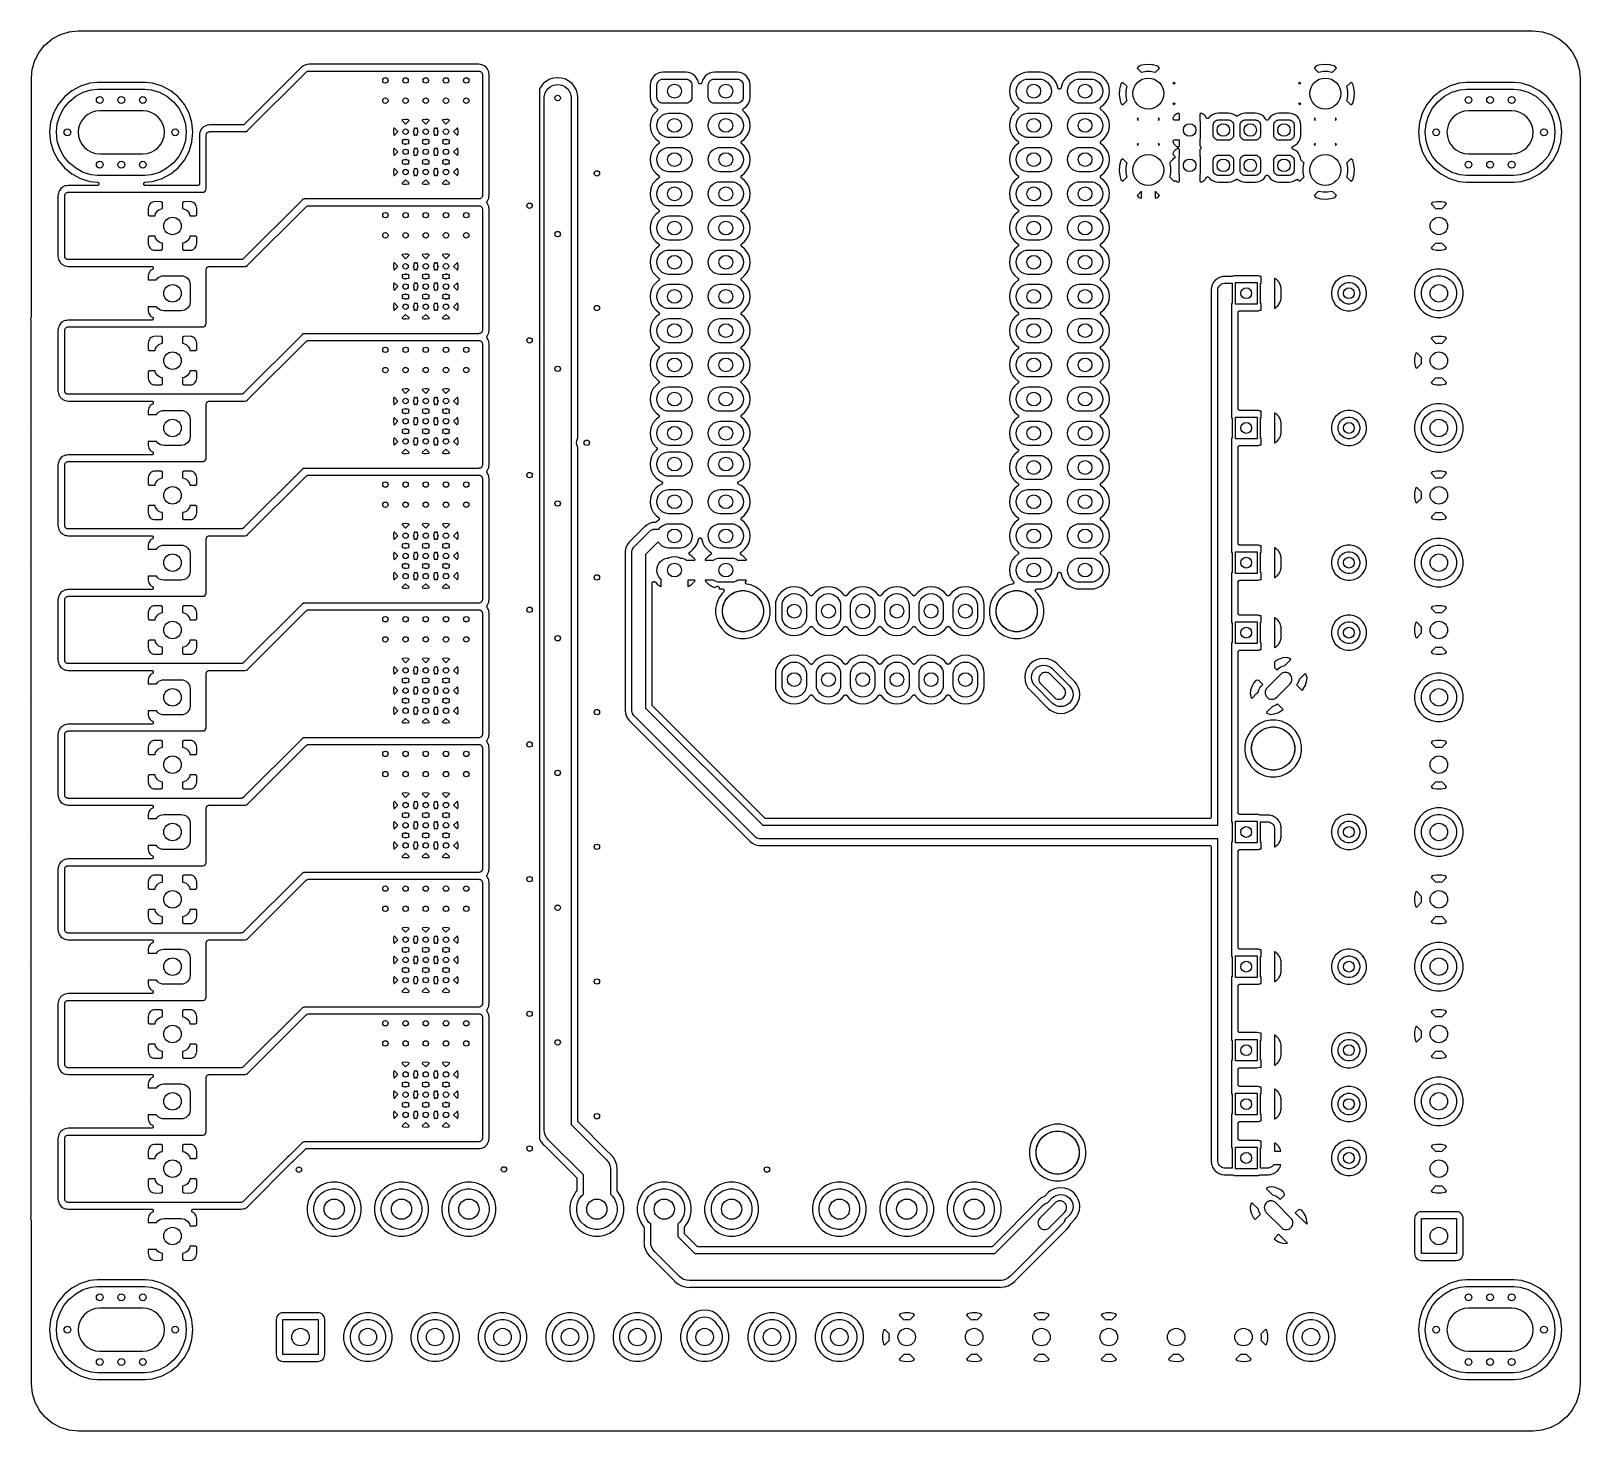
# Model space of a CAD drawing. Extents: x 1.67 to 6.2, y -5.98 to -1.89.
import ezdxf

# ---------------------------------------------------------------- set-up
doc = ezdxf.new("R2010")
doc.units = 0
doc.header["$MEASUREMENT"] = 0
doc.layers.add('BLACK', color=7, linetype='CONTINUOUS')

msp = doc.modelspace()

# ---------------------------------------------------------------- linework, layer by layer
at = {"layer": 'BLACK', "linetype": 'CONTINUOUS'}
for p, q in [((1.75851, -1.90139), (1.78307, -1.89378)), ((1.78307, -1.89378), (1.78314, -1.89376)), ((1.78314, -1.89376), (1.78358, -1.89368)), ((1.78358, -1.89368), (1.78401, -1.89359)), ((1.78401, -1.89359), (1.81079, -1.89077)), ((1.81079, -1.89077), (1.81086, -1.89077)), ((1.81086, -1.89077), (1.81108, -1.89077)), ((1.81108, -1.89077), (1.8113, -1.89075)), ((1.8113, -1.89075), (6.06174, -1.89075)), ((6.06174, -1.89075), (6.06181, -1.89075)), ((6.06181, -1.89075), (6.06201, -1.89077)), ((6.06201, -1.89077), (6.06222, -1.89077)), ((6.06222, -1.89077), (6.08907, -1.8934)), ((6.08907, -1.8934), (6.08913, -1.89341)), ((6.08913, -1.89341), (6.08957, -1.8935)), ((6.08957, -1.8935), (6.09001, -1.89359)), ((6.09001, -1.89359), (6.11463, -1.90102)), ((6.11463, -1.90102), (6.11469, -1.90104)), ((6.11469, -1.90104), (6.1151, -1.90122)), ((6.1151, -1.90122), (6.11552, -1.90139)), ((1.69746, -1.95153), (1.71371, -1.9316)), ((1.71371, -1.9316), (1.71376, -1.93155)), ((1.71376, -1.93155), (1.71407, -1.93124)), ((1.71407, -1.93124), (1.71439, -1.93092)), ((1.71439, -1.93092), (1.7342, -1.91453)), ((1.7342, -1.91453), (1.73426, -1.91448)), ((1.73426, -1.91448), (1.73463, -1.91424)), ((1.73463, -1.91424), (1.735, -1.91399)), ((1.735, -1.91399), (1.75762, -1.90176)), ((1.75762, -1.90176), (1.75768, -1.90173)), ((1.75768, -1.90173), (1.75809, -1.90156)), ((1.75809, -1.90156), (1.75851, -1.90139)), ((6.11552, -1.90139), (6.13822, -1.91346)), ((6.13822, -1.91346), (6.13828, -1.91349)), ((6.13828, -1.91349), (6.13865, -1.91375)), ((6.13865, -1.91375), (6.13902, -1.91399)), ((6.13902, -1.91399), (6.15895, -1.93025)), ((6.15895, -1.93025), (6.159, -1.93029)), ((6.159, -1.93029), (6.15931, -1.93061)), ((6.15931, -1.93061), (6.15963, -1.93092)), ((6.15963, -1.93092), (6.17602, -1.95074)), ((1.67705, -2.00054), (1.68449, -1.97592)), ((1.68449, -1.97592), (1.68451, -1.97586)), ((1.68451, -1.97586), (1.68468, -1.97545)), ((1.68468, -1.97545), (1.68485, -1.97504)), ((1.68485, -1.97504), (1.69693, -1.95233)), ((1.69693, -1.95233), (1.69696, -1.95227)), ((1.69696, -1.95227), (1.69721, -1.9519)), ((1.69721, -1.9519), (1.69746, -1.95153)), ((2.4731, -1.99046), (2.46949, -1.99239)), ((2.47702, -1.98927), (2.4731, -1.99046)), ((2.48031, -1.98861), (2.47702, -1.98927)), ((2.48463, -1.98819), (2.48031, -1.98861)), ((2.98204, -1.98819), (2.48463, -1.98819)), ((2.98636, -1.98861), (2.98204, -1.98819)), ((2.98965, -1.98927), (2.98636, -1.98861)), ((2.99357, -1.99046), (2.98965, -1.98927)), ((2.99719, -1.99239), (2.99357, -1.99046)), ((4.91806, -1.99097), (4.91011, -1.99339)), ((4.93468, -1.98864), (4.91806, -1.99097)), ((4.95132, -1.98959), (4.93468, -1.98864)), ((4.96634, -1.99347), (4.95132, -1.98959)), ((5.43539, -1.99097), (5.42743, -1.99339)), ((5.452, -1.98864), (5.43539, -1.99097)), ((5.46865, -1.98959), (5.452, -1.98864)), ((5.48367, -1.99347), (5.46865, -1.98959)), ((6.17602, -1.95074), (6.17607, -1.95079)), ((6.17607, -1.95079), (6.17631, -1.95116)), ((6.17631, -1.95116), (6.17656, -1.95154)), ((6.17656, -1.95154), (6.18879, -1.97416)), ((6.18879, -1.97416), (6.18882, -1.97422)), ((6.18882, -1.97422), (6.18899, -1.97463)), ((6.18899, -1.97463), (6.18916, -1.97504)), ((6.18916, -1.97504), (6.19677, -1.99961)), ((1.67421, -2.02874), (1.67424, -2.02854)), ((1.67421, -2.02881), (1.67421, -2.02874)), ((1.67421, -2.72714), (1.67421, -2.02881)), ((1.67424, -2.02833), (1.67687, -2.00149)), ((1.67424, -2.02854), (1.67424, -2.02833)), ((1.67687, -2.00149), (1.67688, -2.00142)), ((1.67688, -2.00142), (1.67697, -2.00098)), ((1.67697, -2.00098), (1.67705, -2.00054)), ((2.46334, -1.99701), (2.29644, -2.16391)), ((2.3062, -2.18199), (2.47709, -2.0111)), ((2.4667, -1.99425), (2.46334, -1.99701)), ((2.46949, -1.99239), (2.4667, -1.99425)), ((2.47709, -2.0111), (2.47714, -2.01105)), ((2.47714, -2.01105), (2.47749, -2.01077)), ((2.47749, -2.01077), (2.47784, -2.01049)), ((2.47784, -2.01049), (2.47981, -2.00917)), ((2.47981, -2.00917), (2.47982, -2.00916)), ((2.47982, -2.00916), (2.47987, -2.00913)), ((2.47982, -2.00916), (2.47982, -2.00916)), ((2.47982, -2.00916), (2.47982, -2.00916)), ((2.47987, -2.00913), (2.48027, -2.00892)), ((2.48027, -2.00892), (2.48067, -2.00871)), ((2.48067, -2.00871), (2.4807, -2.0087)), ((2.4807, -2.0087), (2.48072, -2.00869)), ((2.48072, -2.00869), (2.48116, -2.00856)), ((2.48116, -2.00856), (2.48159, -2.00843)), ((2.48159, -2.00843), (2.48392, -2.00797)), ((2.48392, -2.00797), (2.48398, -2.00796)), ((2.48392, -2.00797), (2.48392, -2.00797)), ((2.48392, -2.00797), (2.48392, -2.00797)), ((2.48392, -2.00797), (2.48392, -2.00797)), ((2.48398, -2.00796), (2.48443, -2.00792)), ((2.48443, -2.00792), (2.48488, -2.00787)), ((2.48488, -2.00787), (2.9818, -2.00787)), ((2.9818, -2.00787), (2.9818, -2.00787)), ((2.9818, -2.00787), (2.9818, -2.00787)), ((2.9818, -2.00787), (2.9818, -2.00787)), ((2.9818, -2.00787), (2.98187, -2.00787)), ((2.98187, -2.00787), (2.98231, -2.00792)), ((2.98231, -2.00792), (2.98276, -2.00797)), ((2.98276, -2.00797), (2.98509, -2.00843)), ((2.98509, -2.00843), (2.9851, -2.00843)), ((2.9851, -2.00843), (2.9851, -2.00843)), ((2.9851, -2.00843), (2.9851, -2.00843)), ((2.9851, -2.00843), (2.98516, -2.00845)), ((2.98516, -2.00845), (2.98559, -2.00858)), ((2.98559, -2.00858), (2.98602, -2.00871)), ((2.98602, -2.00871), (2.98604, -2.00873)), ((2.98604, -2.00873), (2.98607, -2.00874)), ((2.98607, -2.00874), (2.98647, -2.00896)), ((2.98647, -2.00896), (2.98686, -2.00917)), ((2.98686, -2.00917), (2.98843, -2.01021)), ((2.98843, -2.01021), (2.98844, -2.01022)), ((2.98844, -2.01022), (2.98844, -2.01022)), ((2.98844, -2.01022), (2.98844, -2.01022)), ((2.98844, -2.01022), (2.98849, -2.01025)), ((2.98849, -2.01025), (2.98883, -2.01054)), ((2.98883, -2.01054), (2.98918, -2.01083)), ((2.98918, -2.01083), (2.9892, -2.01085)), ((2.9892, -2.01085), (2.98922, -2.01087)), ((2.98922, -2.01087), (2.9895, -2.01122)), ((2.9895, -2.01122), (2.98979, -2.01157)), ((2.98979, -2.01157), (2.99083, -2.01314)), ((2.99083, -2.01314), (2.99084, -2.01314)), ((2.99084, -2.01314), (2.99084, -2.01314)), ((2.99084, -2.01314), (2.99084, -2.01314)), ((2.99084, -2.01314), (2.99087, -2.01319)), ((2.99087, -2.01319), (2.99108, -2.01359)), ((2.99108, -2.01359), (2.99129, -2.01399)), ((2.99129, -2.01399), (2.9913, -2.01402)), ((2.9913, -2.01402), (2.99131, -2.01405)), ((2.99131, -2.01405), (2.99144, -2.01448)), ((2.99144, -2.01448), (2.99157, -2.01491)), ((2.99157, -2.01491), (2.99203, -2.01724)), ((2.99203, -2.01724), (2.99204, -2.01731)), ((2.99204, -2.01731), (2.99208, -2.01776)), ((2.99208, -2.01776), (2.99213, -2.0182)), ((2.99213, -2.0182), (2.99213, -2.37156)), ((2.99998, -1.99426), (2.99719, -1.99239)), ((3.00315, -1.99685), (2.99998, -1.99426)), ((3.00575, -2.00002), (3.00315, -1.99685)), ((3.00725, -2.00228), (3.00575, -2.00002)), ((3.00761, -2.00281), (3.00725, -2.00228)), ((3.00954, -2.00643), (3.00761, -2.00281)), ((3.01073, -2.01035), (3.00954, -2.00643)), ((3.01139, -2.01364), (3.01073, -2.01035)), ((3.01181, -2.01796), (3.01139, -2.01364)), ((3.01181, -2.37181), (3.01181, -2.01796)), ((3.1895, -2.03179), (3.17924, -2.03727)), ((3.20063, -2.02841), (3.1895, -2.03179)), ((3.2122, -2.02727), (3.20063, -2.02841)), ((3.22378, -2.02841), (3.2122, -2.02727)), ((3.23491, -2.03179), (3.22378, -2.02841)), ((3.24517, -2.03727), (3.23491, -2.03179)), ((3.48544, -2.03471), (3.4833, -2.04174)), ((3.4889, -2.02822), (3.48544, -2.03471)), ((3.49356, -2.02254), (3.4889, -2.02822)), ((3.49925, -2.01788), (3.49356, -2.02254)), ((3.50573, -2.01441), (3.49925, -2.01788)), ((3.50535, -2.03921), (3.50755, -2.03653)), ((3.51276, -2.01228), (3.50573, -2.01441)), ((3.50755, -2.03653), (3.51024, -2.03432)), ((3.51024, -2.03432), (3.5133, -2.03269)), ((3.52032, -2.01153), (3.51276, -2.01228)), ((3.5133, -2.03269), (3.51662, -2.03168)), ((3.51662, -2.03168), (3.52008, -2.03134)), ((3.52008, -2.03134), (3.58701, -2.03134)), ((3.58677, -2.01153), (3.52032, -2.01153)), ((3.59432, -2.01228), (3.58677, -2.01153)), ((3.58701, -2.03134), (3.59046, -2.03168)), ((3.59046, -2.03168), (3.59379, -2.03269)), ((3.59379, -2.03269), (3.59685, -2.03432)), ((3.60136, -2.01441), (3.59432, -2.01228)), ((3.59685, -2.03432), (3.59954, -2.03653)), ((3.59954, -2.03653), (3.60174, -2.03921)), ((3.60784, -2.01788), (3.60136, -2.01441)), ((3.61352, -2.02254), (3.60784, -2.01788)), ((3.61819, -2.02822), (3.61352, -2.02254)), ((3.62165, -2.03471), (3.61819, -2.02822)), ((3.62383, -2.0419), (3.62165, -2.03471)), ((3.63544, -2.03471), (3.63325, -2.0419)), ((3.6389, -2.02822), (3.63544, -2.03471)), ((3.64356, -2.02254), (3.6389, -2.02822)), ((3.64925, -2.01788), (3.64356, -2.02254)), ((3.65573, -2.01441), (3.64925, -2.01788)), ((3.65535, -2.03921), (3.65755, -2.03653)), ((3.66276, -2.01228), (3.65573, -2.01441)), ((3.65755, -2.03653), (3.66024, -2.03432)), ((3.66024, -2.03432), (3.6633, -2.03269)), ((3.67032, -2.01153), (3.66276, -2.01228)), ((3.6633, -2.03269), (3.66662, -2.03168)), ((3.66662, -2.03168), (3.67008, -2.03134)), ((3.67008, -2.03134), (3.73701, -2.03134)), ((3.73677, -2.01153), (3.67032, -2.01153)), ((3.74432, -2.01228), (3.73677, -2.01153)), ((3.73701, -2.03134), (3.74046, -2.03168)), ((3.74046, -2.03168), (3.74379, -2.03269)), ((3.74379, -2.03269), (3.74685, -2.03432)), ((3.75136, -2.01441), (3.74432, -2.01228)), ((3.74685, -2.03432), (3.74954, -2.03653)), ((3.74954, -2.03653), (3.75174, -2.03921)), ((3.75784, -2.01788), (3.75136, -2.01441)), ((3.76352, -2.02254), (3.75784, -2.01788)), ((3.76819, -2.02822), (3.76352, -2.02254)), ((3.77165, -2.03471), (3.76819, -2.02822)), ((3.77378, -2.04174), (3.77165, -2.03471)), ((4.54174, -2.036), (4.53663, -2.04558)), ((4.54863, -2.02761), (4.54174, -2.036)), ((4.55703, -2.02072), (4.54863, -2.02761)), ((4.5666, -2.0156), (4.55703, -2.02072)), ((4.57699, -2.01245), (4.5666, -2.0156)), ((4.56801, -2.03717), (4.57417, -2.03388)), ((4.57417, -2.03388), (4.58085, -2.03185)), ((4.58509, -2.01165), (4.57699, -2.01245)), ((4.58085, -2.03185), (4.58605, -2.03134)), ((4.622, -2.01165), (4.58509, -2.01165)), ((4.58605, -2.03134), (4.62103, -2.03134)), ((4.62103, -2.03134), (4.62624, -2.03185)), ((4.6301, -2.01245), (4.622, -2.01165)), ((4.62624, -2.03185), (4.63292, -2.03388)), ((4.64049, -2.0156), (4.6301, -2.01245)), ((4.63292, -2.03388), (4.63907, -2.03717)), ((4.65006, -2.02072), (4.64049, -2.0156)), ((4.65845, -2.02761), (4.65006, -2.02072)), ((4.66534, -2.036), (4.65845, -2.02761)), ((4.67046, -2.04558), (4.66534, -2.036)), ((4.69174, -2.036), (4.68663, -2.04558)), ((4.69863, -2.02761), (4.69174, -2.036)), ((4.70703, -2.02072), (4.69863, -2.02761)), ((4.7166, -2.0156), (4.70703, -2.02072)), ((4.72699, -2.01245), (4.7166, -2.0156)), ((4.71801, -2.03717), (4.72417, -2.03388)), ((4.72417, -2.03388), (4.73085, -2.03185)), ((4.73509, -2.01165), (4.72699, -2.01245)), ((4.73085, -2.03185), (4.73605, -2.03134)), ((4.772, -2.01165), (4.73509, -2.01165)), ((4.73605, -2.03134), (4.77103, -2.03134)), ((4.77103, -2.03134), (4.77624, -2.03185)), ((4.7801, -2.01245), (4.772, -2.01165)), ((4.77624, -2.03185), (4.78292, -2.03388)), ((4.79049, -2.0156), (4.7801, -2.01245)), ((4.78292, -2.03388), (4.78907, -2.03717)), ((4.80006, -2.02072), (4.79049, -2.0156)), ((4.80845, -2.02761), (4.80006, -2.02072)), ((4.81534, -2.036), (4.80845, -2.02761)), ((4.82046, -2.04558), (4.81534, -2.036)), ((4.91011, -1.99339), (4.9055, -1.99917)), ((4.9055, -1.99917), (4.918, -2.01167)), ((4.918, -2.01167), (4.91924, -2.01116)), ((4.91924, -2.01116), (4.93179, -2.00866)), ((4.93179, -2.00866), (4.94459, -2.00866)), ((4.94459, -2.00866), (4.95714, -2.01116)), ((4.95714, -2.01116), (4.95838, -2.01167)), ((4.95838, -2.01167), (4.97088, -1.99917)), ((4.97088, -1.99917), (4.96634, -1.99347)), ((5.42743, -1.99339), (5.42282, -1.99917)), ((5.42282, -1.99917), (5.43532, -2.01167)), ((5.43532, -2.01167), (5.43656, -2.01116)), ((5.43656, -2.01116), (5.44911, -2.00866)), ((5.44911, -2.00866), (5.46191, -2.00866)), ((5.46191, -2.00866), (5.47446, -2.01116)), ((5.47446, -2.01116), (5.4757, -2.01167)), ((5.4757, -2.01167), (5.4882, -1.99917)), ((5.4882, -1.99917), (5.48367, -1.99347)), ((6.19677, -1.99961), (6.19679, -1.99967)), ((6.19679, -1.99967), (6.19687, -2.00011)), ((6.19687, -2.00011), (6.19696, -2.00055)), ((6.19696, -2.00055), (6.19978, -2.02732)), ((6.19978, -2.02732), (6.19978, -2.02739)), ((6.19978, -2.02739), (6.19978, -2.02762)), ((6.19978, -2.02762), (6.1998, -2.02784)), ((6.1998, -2.02784), (6.1998, -5.84521)), ((1.79269, -2.0653), (1.77051, -2.08351)), ((1.7845, -2.09749), (1.80368, -2.08175)), ((1.818, -2.05178), (1.79269, -2.0653)), ((1.80368, -2.08175), (1.82557, -2.07005)), ((1.84546, -2.04345), (1.818, -2.05178)), ((1.82557, -2.07005), (1.84932, -2.06285)), ((1.86686, -2.04134), (1.84546, -2.04345)), ((1.84932, -2.06285), (1.86783, -2.06102)), ((2.00716, -2.04134), (1.86686, -2.04134)), ((1.86783, -2.06102), (2.00619, -2.06102)), ((2.00619, -2.06102), (2.0247, -2.06285)), ((2.02856, -2.04345), (2.00716, -2.04134)), ((2.0247, -2.06285), (2.04845, -2.07005)), ((2.05601, -2.05178), (2.02856, -2.04345)), ((2.04845, -2.07005), (2.07033, -2.08175)), ((2.08132, -2.0653), (2.05601, -2.05178)), ((2.07033, -2.08175), (2.08952, -2.09749)), ((2.1035, -2.08351), (2.08132, -2.0653)), ((3.16286, -2.05365), (3.15945, -2.06004)), ((3.15945, -2.06004), (3.15945, -2.79382)), ((3.17024, -2.04465), (3.16286, -2.05365)), ((3.17924, -2.03727), (3.17024, -2.04465)), ((3.17283, -2.08468), (3.1734, -2.0789)), ((3.1734, -2.0789), (3.17566, -2.07147)), ((3.17566, -2.07147), (3.17931, -2.06464)), ((3.17931, -2.06464), (3.18423, -2.05864)), ((3.18423, -2.05864), (3.19023, -2.05372)), ((3.19023, -2.05372), (3.19707, -2.05007)), ((3.19707, -2.05007), (3.20449, -2.04781)), ((3.20449, -2.04781), (3.2122, -2.04705)), ((3.2122, -2.04705), (3.21992, -2.04781)), ((3.21992, -2.04781), (3.22734, -2.05007)), ((3.22734, -2.05007), (3.23418, -2.05372)), ((3.23418, -2.05372), (3.24018, -2.05864)), ((3.24018, -2.05864), (3.2451, -2.06464)), ((3.2451, -2.06464), (3.24875, -2.07147)), ((3.25417, -2.04465), (3.24517, -2.03727)), ((3.24875, -2.07147), (3.25101, -2.0789)), ((3.25101, -2.0789), (3.25157, -2.08468)), ((3.26154, -2.05365), (3.25417, -2.04465)), ((3.26703, -2.06391), (3.26154, -2.05365)), ((3.27041, -2.07504), (3.26703, -2.06391)), ((3.27126, -2.08371), (3.27041, -2.07504)), ((3.4833, -2.04174), (3.48256, -2.0493)), ((3.48256, -2.0493), (3.48256, -2.08425)), ((3.50236, -2.04906), (3.5027, -2.0456)), ((3.50236, -2.08449), (3.50236, -2.04906)), ((3.5027, -2.0456), (3.50371, -2.04228)), ((3.50371, -2.04228), (3.50535, -2.03921)), ((3.60174, -2.03921), (3.60338, -2.04228)), ((3.60338, -2.04228), (3.60438, -2.0456)), ((3.60438, -2.0456), (3.60472, -2.04906)), ((3.60472, -2.04906), (3.60472, -2.08449)), ((3.62402, -2.04235), (3.62383, -2.0419)), ((3.6242, -2.04278), (3.62402, -2.04235)), ((3.6242, -2.04279), (3.6242, -2.04278)), ((3.62446, -2.04318), (3.6242, -2.04279)), ((3.6242, -2.04279), (3.6242, -2.04279)), ((3.62473, -2.04358), (3.62446, -2.04318)), ((3.62473, -2.04359), (3.62473, -2.04358)), ((3.62506, -2.04392), (3.62473, -2.04359)), ((3.62473, -2.04359), (3.62473, -2.04359)), ((3.6254, -2.04426), (3.62506, -2.04392)), ((3.62541, -2.04427), (3.6254, -2.04426)), ((3.6258, -2.04453), (3.62541, -2.04427)), ((3.62541, -2.04427), (3.62541, -2.04427)), ((3.6262, -2.0448), (3.6258, -2.04453)), ((3.62621, -2.04481), (3.6262, -2.0448)), ((3.6262, -2.0448), (3.6262, -2.0448)), ((3.62664, -2.04499), (3.62621, -2.04481)), ((3.62708, -2.04517), (3.62664, -2.04499)), ((3.62709, -2.04518), (3.62708, -2.04517)), ((3.62756, -2.04527), (3.62709, -2.04518)), ((3.62709, -2.04518), (3.62709, -2.04518)), ((3.62802, -2.04537), (3.62756, -2.04527)), ((3.62803, -2.04537), (3.62802, -2.04537)), ((3.62804, -2.04537), (3.62803, -2.04537)), ((3.62851, -2.04537), (3.62804, -2.04537)), ((3.62898, -2.04538), (3.62851, -2.04537)), ((3.62899, -2.04538), (3.62898, -2.04538)), ((3.629, -2.04538), (3.62899, -2.04538)), ((3.62946, -2.04529), (3.629, -2.04538)), ((3.62993, -2.0452), (3.62946, -2.04529)), ((3.62994, -2.04519), (3.62993, -2.0452)), ((3.62993, -2.0452), (3.62993, -2.0452)), ((3.63037, -2.04502), (3.62994, -2.04519)), ((3.63082, -2.04484), (3.63037, -2.04502)), ((3.63083, -2.04483), (3.63082, -2.04484)), ((3.63082, -2.04484), (3.63082, -2.04484)), ((3.63122, -2.04458), (3.63083, -2.04483)), ((3.63162, -2.04431), (3.63122, -2.04458)), ((3.63163, -2.04431), (3.63162, -2.04431)), ((3.63197, -2.04398), (3.63163, -2.04431)), ((3.63163, -2.04431), (3.63163, -2.04431)), ((3.63231, -2.04364), (3.63197, -2.04398)), ((3.63232, -2.04363), (3.63231, -2.04364)), ((3.63231, -2.04364), (3.63231, -2.04364)), ((3.63258, -2.04325), (3.63232, -2.04363)), ((3.63285, -2.04285), (3.63258, -2.04325)), ((3.63286, -2.04285), (3.63285, -2.04285)), ((3.63304, -2.04241), (3.63286, -2.04284)), ((3.63286, -2.04284), (3.63286, -2.04285)), ((3.63323, -2.04197), (3.63304, -2.04241)), ((3.63324, -2.04196), (3.63323, -2.04197)), ((3.63325, -2.0419), (3.63324, -2.04196)), ((3.63324, -2.04196), (3.63324, -2.04196)), ((3.63324, -2.04196), (3.63324, -2.04196)), ((3.65236, -2.04906), (3.6527, -2.0456)), ((3.65236, -2.08449), (3.65236, -2.04906)), ((3.6527, -2.0456), (3.65371, -2.04228)), ((3.65371, -2.04228), (3.65535, -2.03921)), ((3.75174, -2.03921), (3.75338, -2.04228)), ((3.75338, -2.04228), (3.75438, -2.0456)), ((3.75438, -2.0456), (3.75472, -2.04906)), ((3.75472, -2.04906), (3.75472, -2.08449)), ((3.77453, -2.0493), (3.77378, -2.04174)), ((3.77453, -2.08425), (3.77453, -2.0493)), ((4.53347, -2.05597), (4.53241, -2.06677)), ((4.53241, -2.06677), (4.53347, -2.07758)), ((4.53663, -2.04558), (4.53347, -2.05597)), ((4.53347, -2.07758), (4.53663, -2.08797)), ((4.55219, -2.06677), (4.55287, -2.05983)), ((4.55287, -2.07372), (4.55219, -2.06677)), ((4.55287, -2.05983), (4.5549, -2.05315)), ((4.5549, -2.0804), (4.55287, -2.07372)), ((4.5549, -2.05315), (4.55819, -2.04699)), ((4.55819, -2.08655), (4.5549, -2.0804)), ((4.55819, -2.04699), (4.56262, -2.0416)), ((4.56262, -2.0416), (4.56801, -2.03717)), ((4.63907, -2.03717), (4.64447, -2.0416)), ((4.64447, -2.0416), (4.6489, -2.04699)), ((4.6489, -2.04699), (4.65219, -2.05315)), ((4.65219, -2.0804), (4.6489, -2.08655)), ((4.65219, -2.05315), (4.65421, -2.05983)), ((4.65421, -2.07372), (4.65219, -2.0804)), ((4.65421, -2.05983), (4.6549, -2.06677)), ((4.6549, -2.06677), (4.65421, -2.07372)), ((4.67361, -2.05597), (4.67046, -2.04558)), ((4.67365, -2.05631), (4.67361, -2.05597)), ((4.67374, -2.05677), (4.67365, -2.05631)), ((4.67383, -2.05725), (4.67374, -2.05677)), ((4.67401, -2.05768), (4.67383, -2.05725)), ((4.67383, -2.05725), (4.67383, -2.05725)), ((4.67383, -2.05725), (4.67383, -2.05725)), ((4.6742, -2.05814), (4.67401, -2.05768)), ((4.67447, -2.05855), (4.6742, -2.05814)), ((4.6742, -2.05814), (4.6742, -2.05814)), ((4.6742, -2.05814), (4.6742, -2.05814)), ((4.67473, -2.05894), (4.67447, -2.05855)), ((4.67506, -2.05927), (4.67473, -2.05894)), ((4.67473, -2.05894), (4.67473, -2.05894)), ((4.67473, -2.05894), (4.67473, -2.05894)), ((4.6754, -2.05962), (4.67506, -2.05927)), ((4.67541, -2.05962), (4.6754, -2.05962)), ((4.67579, -2.05988), (4.67541, -2.05962)), ((4.67541, -2.05962), (4.67541, -2.05962)), ((4.6762, -2.06016), (4.67579, -2.05988)), ((4.67663, -2.06033), (4.6762, -2.06016)), ((4.6762, -2.06016), (4.6762, -2.06016)), ((4.6762, -2.06016), (4.6762, -2.06016)), ((4.67709, -2.06053), (4.67663, -2.06033)), ((4.67752, -2.06062), (4.67709, -2.06053)), ((4.67709, -2.06053), (4.67709, -2.06053)), ((4.67709, -2.06053), (4.67709, -2.06053)), ((4.67803, -2.06072), (4.67752, -2.06062)), ((4.67848, -2.06073), (4.67803, -2.06072)), ((4.67803, -2.06072), (4.67803, -2.06072)), ((4.67803, -2.06072), (4.67803, -2.06072)), ((4.67899, -2.06073), (4.67848, -2.06073)), ((4.67941, -2.06065), (4.67899, -2.06073)), ((4.67899, -2.06073), (4.67899, -2.06073)), ((4.67899, -2.06073), (4.67899, -2.06073)), ((4.67993, -2.06055), (4.67941, -2.06065)), ((4.68033, -2.06039), (4.67993, -2.06055)), ((4.67993, -2.06055), (4.67993, -2.06055)), ((4.67993, -2.06055), (4.67993, -2.06055)), ((4.68082, -2.06019), (4.68033, -2.06039)), ((4.68083, -2.06019), (4.68082, -2.06019)), ((4.68082, -2.06019), (4.68082, -2.06019)), ((4.68121, -2.05994), (4.68083, -2.06019)), ((4.68163, -2.05966), (4.68121, -2.05994)), ((4.68197, -2.05933), (4.68163, -2.05966)), ((4.68163, -2.05966), (4.68163, -2.05966)), ((4.68163, -2.05966), (4.68163, -2.05966)), ((4.68231, -2.05899), (4.68197, -2.05933)), ((4.68257, -2.05861), (4.68231, -2.05899)), ((4.68231, -2.05899), (4.68231, -2.05899)), ((4.68231, -2.05899), (4.68231, -2.05899)), ((4.68285, -2.0582), (4.68257, -2.05861)), ((4.68286, -2.0582), (4.68285, -2.0582)), ((4.68304, -2.05777), (4.68286, -2.0582)), ((4.68286, -2.0582), (4.68286, -2.0582)), ((4.68323, -2.05732), (4.68304, -2.05777)), ((4.68334, -2.05682), (4.68323, -2.05731)), ((4.68323, -2.05731), (4.68323, -2.05732)), ((4.68323, -2.05732), (4.68323, -2.05732)), ((4.68343, -2.05638), (4.68334, -2.05682)), ((4.68344, -2.05631), (4.68343, -2.05637)), ((4.68343, -2.05637), (4.68343, -2.05637)), ((4.68343, -2.05637), (4.68343, -2.05637)), ((4.68343, -2.05637), (4.68343, -2.05638)), ((4.68347, -2.05597), (4.68344, -2.05631)), ((4.68663, -2.04558), (4.68347, -2.05597)), ((4.70219, -2.06677), (4.70287, -2.05983)), ((4.70287, -2.07372), (4.70219, -2.06677)), ((4.70287, -2.05983), (4.7049, -2.05315)), ((4.7049, -2.0804), (4.70287, -2.07372)), ((4.7049, -2.05315), (4.70819, -2.04699)), ((4.70819, -2.08655), (4.7049, -2.0804)), ((4.70819, -2.04699), (4.71262, -2.0416)), ((4.71262, -2.0416), (4.71801, -2.03717)), ((4.78907, -2.03717), (4.79447, -2.0416)), ((4.79447, -2.0416), (4.7989, -2.04699)), ((4.7989, -2.04699), (4.80219, -2.05315)), ((4.80219, -2.0804), (4.7989, -2.08655)), ((4.80219, -2.05315), (4.80421, -2.05983)), ((4.80421, -2.07372), (4.80219, -2.0804)), ((4.80421, -2.05983), (4.8049, -2.06677)), ((4.8049, -2.06677), (4.80421, -2.07372)), ((4.82361, -2.05597), (4.82046, -2.04558)), ((4.82046, -2.08797), (4.82361, -2.07758)), ((4.82468, -2.06677), (4.82361, -2.05597)), ((4.82361, -2.07758), (4.82368, -2.07686)), ((4.82368, -2.07686), (4.82468, -2.06677)), ((4.82368, -2.07686), (4.82368, -2.07686)), ((4.85415, -2.06049), (4.85321, -2.07713)), ((4.85321, -2.07713), (4.85554, -2.09375)), ((4.85804, -2.04547), (4.85415, -2.06049)), ((4.86374, -2.04093), (4.85804, -2.04547)), ((4.87624, -2.05343), (4.86374, -2.04093)), ((4.87323, -2.06722), (4.87572, -2.05467)), ((4.87323, -2.08002), (4.87323, -2.06722)), ((4.87572, -2.09257), (4.87323, -2.08002)), ((4.87572, -2.05467), (4.87624, -2.05343)), ((5.01264, -2.04093), (5.00947, -2.04409)), ((5.00947, -2.04409), (5.01661, -2.04409)), ((5.01661, -2.04409), (5.01264, -2.04093)), ((5.38106, -2.04093), (5.37709, -2.04409)), ((5.37709, -2.04409), (5.38423, -2.04409)), ((5.38423, -2.04409), (5.38106, -2.04093)), ((5.52996, -2.04093), (5.51746, -2.05343)), ((5.51746, -2.05343), (5.51798, -2.05467)), ((5.51798, -2.05467), (5.52047, -2.06722)), ((5.52047, -2.08002), (5.51798, -2.09257)), ((5.52047, -2.06722), (5.52047, -2.08002)), ((5.53575, -2.04554), (5.52996, -2.04093)), ((5.53816, -2.0535), (5.53575, -2.04554)), ((5.54049, -2.07011), (5.53816, -2.0535)), ((5.53955, -2.08676), (5.54049, -2.07011)), ((5.79269, -2.0653), (5.77051, -2.08351)), ((5.7845, -2.09749), (5.80368, -2.08175)), ((5.818, -2.05178), (5.79269, -2.0653)), ((5.80368, -2.08175), (5.82557, -2.07005)), ((5.84546, -2.04345), (5.818, -2.05178)), ((5.82557, -2.07005), (5.84932, -2.06285)), ((5.86686, -2.04134), (5.84546, -2.04345)), ((5.84932, -2.06285), (5.86783, -2.06102)), ((6.00716, -2.04134), (5.86686, -2.04134)), ((5.86783, -2.06102), (6.00619, -2.06102)), ((6.00619, -2.06102), (6.0247, -2.06285)), ((6.02856, -2.04345), (6.00716, -2.04134)), ((6.0247, -2.06285), (6.04845, -2.07005)), ((6.05601, -2.05178), (6.02856, -2.04345)), ((6.04845, -2.07005), (6.07033, -2.08175)), ((6.08132, -2.0653), (6.05601, -2.05178)), ((6.07033, -2.08175), (6.08952, -2.09749)), ((6.1035, -2.08351), (6.08132, -2.0653)), ((1.75231, -2.10569), (1.73878, -2.13099)), ((1.77051, -2.08351), (1.75231, -2.10569)), ((1.75706, -2.13856), (1.76876, -2.11668)), ((1.76876, -2.11668), (1.7845, -2.09749)), ((1.86173, -2.12523), (1.84991, -2.12881)), ((1.87402, -2.12402), (1.86173, -2.12523)), ((2, -2.12402), (1.87402, -2.12402)), ((2.01229, -2.12523), (2, -2.12402)), ((2.02411, -2.12881), (2.01229, -2.12523)), ((2.08952, -2.09749), (2.10526, -2.11668)), ((2.12171, -2.10569), (2.1035, -2.08351)), ((2.10526, -2.11668), (2.11696, -2.13856)), ((2.13523, -2.13099), (2.12171, -2.10569)), ((3.17283, -2.48658), (3.17283, -2.08468)), ((3.25157, -2.08468), (3.25157, -5.08724)), ((3.27126, -3.08046), (3.27126, -2.08371)), ((3.48256, -2.08425), (3.4833, -2.0918)), ((3.4833, -2.0918), (3.48544, -2.09884)), ((3.48544, -2.09884), (3.4889, -2.10532)), ((3.4889, -2.10532), (3.49356, -2.111)), ((3.49356, -2.111), (3.49925, -2.11567)), ((3.50199, -2.12485), (3.49863, -2.12761)), ((3.49925, -2.11567), (3.50119, -2.11671)), ((3.50119, -2.11671), (3.50123, -2.11673)), ((3.50123, -2.11673), (3.50123, -2.11673)), ((3.50123, -2.11673), (3.50123, -2.11673)), ((3.50123, -2.11673), (3.50125, -2.11674)), ((3.50125, -2.11674), (3.50164, -2.117)), ((3.50164, -2.117), (3.50202, -2.11727)), ((3.50233, -2.12452), (3.50199, -2.12485)), ((3.50202, -2.11727), (3.50203, -2.11728)), ((3.50203, -2.11728), (3.50204, -2.11728)), ((3.50204, -2.11728), (3.50237, -2.11761)), ((3.50266, -2.12419), (3.50233, -2.12452)), ((3.5027, -2.08794), (3.50236, -2.08449)), ((3.50237, -2.11761), (3.5027, -2.11795)), ((3.50267, -2.12417), (3.50266, -2.12418)), ((3.50266, -2.12418), (3.50266, -2.12419)), ((3.50294, -2.12378), (3.50267, -2.12417)), ((3.50371, -2.09127), (3.5027, -2.08794)), ((3.5027, -2.11795), (3.50271, -2.11796)), ((3.50271, -2.11796), (3.50271, -2.11797)), ((3.50271, -2.11797), (3.50297, -2.11836)), ((3.5032, -2.1234), (3.50294, -2.12378)), ((3.50297, -2.11836), (3.50323, -2.11875)), ((3.50321, -2.12337), (3.5032, -2.12338)), ((3.5032, -2.12338), (3.5032, -2.1234)), ((3.50339, -2.12294), (3.50321, -2.12337)), ((3.50323, -2.11875), (3.50323, -2.11876)), ((3.50323, -2.11876), (3.50324, -2.11878)), ((3.50324, -2.11878), (3.50341, -2.1192)), ((3.50357, -2.12251), (3.50339, -2.12294)), ((3.50341, -2.1192), (3.50359, -2.11964)), ((3.50358, -2.12249), (3.50357, -2.1225)), ((3.50357, -2.1225), (3.50357, -2.12251)), ((3.50367, -2.12202), (3.50358, -2.12249)), ((3.50359, -2.11964), (3.50359, -2.11965)), ((3.50359, -2.11965), (3.5036, -2.11967)), ((3.5036, -2.11967), (3.50368, -2.12012)), ((3.50377, -2.12157), (3.50367, -2.12202)), ((3.50368, -2.12012), (3.50377, -2.12058)), ((3.50535, -2.09433), (3.50371, -2.09127)), ((3.50377, -2.12058), (3.50377, -2.1206)), ((3.50377, -2.1206), (3.50377, -2.12061)), ((3.50377, -2.12061), (3.50377, -2.12107)), ((3.50377, -2.12107), (3.50377, -2.12155)), ((3.50377, -2.12155), (3.50377, -2.12156)), ((3.50377, -2.12156), (3.50377, -2.12157)), ((3.50755, -2.09702), (3.50535, -2.09433)), ((3.51024, -2.09922), (3.50755, -2.09702)), ((3.5133, -2.10086), (3.51024, -2.09922)), ((3.51662, -2.10186), (3.5133, -2.10086)), ((3.52008, -2.1022), (3.51662, -2.10186)), ((3.58701, -2.1022), (3.52008, -2.1022)), ((3.59046, -2.10186), (3.58701, -2.1022)), ((3.59379, -2.10086), (3.59046, -2.10186)), ((3.59685, -2.09922), (3.59379, -2.10086)), ((3.59954, -2.09702), (3.59685, -2.09922)), ((3.60174, -2.09433), (3.59954, -2.09702)), ((3.60338, -2.09127), (3.60174, -2.09433)), ((3.60438, -2.08794), (3.60338, -2.09127)), ((3.60472, -2.08449), (3.60438, -2.08794)), ((3.6527, -2.08794), (3.65236, -2.08449)), ((3.65371, -2.09127), (3.6527, -2.08794)), ((3.65535, -2.09433), (3.65371, -2.09127)), ((3.65755, -2.09702), (3.65535, -2.09433)), ((3.66024, -2.09922), (3.65755, -2.09702)), ((3.6633, -2.10086), (3.66024, -2.09922)), ((3.66662, -2.10186), (3.6633, -2.10086)), ((3.67008, -2.1022), (3.66662, -2.10186)), ((3.73701, -2.1022), (3.67008, -2.1022)), ((3.74046, -2.10186), (3.73701, -2.1022)), ((3.74379, -2.10086), (3.74046, -2.10186)), ((3.74685, -2.09922), (3.74379, -2.10086)), ((3.74954, -2.09702), (3.74685, -2.09922)), ((3.75174, -2.09433), (3.74954, -2.09702)), ((3.75338, -2.09127), (3.75174, -2.09433)), ((3.75331, -2.12148), (3.75332, -2.12101)), ((3.75331, -2.12149), (3.75331, -2.12148)), ((3.75331, -2.1215), (3.75331, -2.12149)), ((3.7534, -2.12196), (3.75331, -2.1215)), ((3.75332, -2.12052), (3.75342, -2.12006)), ((3.75332, -2.12053), (3.75332, -2.12052)), ((3.75332, -2.12054), (3.75332, -2.12053)), ((3.75332, -2.12101), (3.75332, -2.12054)), ((3.75438, -2.08794), (3.75338, -2.09127)), ((3.75349, -2.12242), (3.7534, -2.12196)), ((3.75342, -2.12006), (3.75351, -2.1196)), ((3.75349, -2.12243), (3.75349, -2.12242)), ((3.7535, -2.12245), (3.75349, -2.12243)), ((3.75367, -2.12287), (3.7535, -2.12245)), ((3.75351, -2.1196), (3.75352, -2.11959)), ((3.75352, -2.11958), (3.7537, -2.11915)), ((3.75352, -2.11959), (3.75352, -2.11958)), ((3.75385, -2.12331), (3.75367, -2.12287)), ((3.7537, -2.11915), (3.75388, -2.11871)), ((3.75385, -2.12332), (3.75385, -2.12331)), ((3.75386, -2.12334), (3.75385, -2.12332)), ((3.75412, -2.12373), (3.75386, -2.12334)), ((3.75388, -2.11871), (3.75389, -2.1187)), ((3.75389, -2.11869), (3.75416, -2.1183)), ((3.75389, -2.1187), (3.75389, -2.11869)), ((3.75437, -2.12412), (3.75412, -2.12373)), ((3.75416, -2.1183), (3.75442, -2.11792)), ((3.75438, -2.12413), (3.75437, -2.12412)), ((3.75472, -2.08449), (3.75438, -2.08794)), ((3.75439, -2.12414), (3.75438, -2.12413)), ((3.75471, -2.12447), (3.75439, -2.12414)), ((3.75442, -2.11791), (3.75443, -2.1179)), ((3.75442, -2.11792), (3.75442, -2.11791)), ((3.75443, -2.1179), (3.75477, -2.11757)), ((3.75504, -2.12481), (3.75471, -2.12447)), ((3.75477, -2.11757), (3.7551, -2.11724)), ((3.75506, -2.12482), (3.75504, -2.12481)), ((3.75509, -2.12485), (3.75506, -2.12482)), ((3.75506, -2.12482), (3.75506, -2.12482)), ((3.75506, -2.12482), (3.75506, -2.12482)), ((3.75845, -2.12761), (3.75509, -2.12485)), ((3.7551, -2.11724), (3.75511, -2.11723)), ((3.75511, -2.11723), (3.75512, -2.11722)), ((3.75512, -2.11722), (3.75551, -2.11696)), ((3.75551, -2.11696), (3.75589, -2.11671)), ((3.75589, -2.11671), (3.75784, -2.11567)), ((3.75784, -2.11567), (3.76352, -2.111)), ((3.76352, -2.111), (3.76819, -2.10532)), ((3.76819, -2.10532), (3.77165, -2.09884)), ((3.77165, -2.09884), (3.77378, -2.0918)), ((3.77378, -2.0918), (3.77453, -2.08425)), ((4.53663, -2.08797), (4.54174, -2.09754)), ((4.54174, -2.09754), (4.54863, -2.10593)), ((4.54863, -2.10593), (4.5572, -2.11297)), ((4.5572, -2.12058), (4.54863, -2.12761)), ((4.5572, -2.11297), (4.55723, -2.11299)), ((4.55753, -2.12025), (4.5572, -2.12058)), ((4.55723, -2.11299), (4.55723, -2.11299)), ((4.55723, -2.11299), (4.55723, -2.11299)), ((4.55723, -2.11299), (4.55725, -2.11301)), ((4.55725, -2.11301), (4.55758, -2.11335)), ((4.55786, -2.11992), (4.55753, -2.12025)), ((4.55758, -2.11335), (4.55791, -2.11368)), ((4.55787, -2.11991), (4.55786, -2.11992)), ((4.55788, -2.1199), (4.55787, -2.11991)), ((4.55814, -2.11951), (4.55788, -2.1199)), ((4.55791, -2.11368), (4.55791, -2.11369)), ((4.55791, -2.11369), (4.55792, -2.1137)), ((4.55792, -2.1137), (4.55818, -2.11409)), ((4.5584, -2.11913), (4.55814, -2.11951)), ((4.55818, -2.11409), (4.55843, -2.11448)), ((4.56262, -2.09195), (4.55819, -2.08655)), ((4.55841, -2.11911), (4.5584, -2.11913)), ((4.55842, -2.1191), (4.55841, -2.11911)), ((4.5586, -2.11867), (4.55842, -2.1191)), ((4.55843, -2.11448), (4.55844, -2.11449)), ((4.55844, -2.11449), (4.55845, -2.1145)), ((4.55845, -2.1145), (4.55862, -2.11494)), ((4.55878, -2.11824), (4.5586, -2.11867)), ((4.55862, -2.11494), (4.5588, -2.11537)), ((4.55879, -2.11821), (4.55878, -2.11823)), ((4.55878, -2.11823), (4.55878, -2.11824)), ((4.55888, -2.11776), (4.55879, -2.11821)), ((4.5588, -2.11537), (4.5588, -2.11538)), ((4.5588, -2.11538), (4.55881, -2.1154)), ((4.55881, -2.1154), (4.55889, -2.11585)), ((4.55897, -2.1173), (4.55888, -2.11776)), ((4.55889, -2.11585), (4.55898, -2.11631)), ((4.55898, -2.11727), (4.55897, -2.11729)), ((4.55897, -2.11729), (4.55897, -2.1173)), ((4.55898, -2.11631), (4.55898, -2.11633)), ((4.55898, -2.11633), (4.55898, -2.11634)), ((4.55898, -2.11634), (4.55898, -2.11681)), ((4.55898, -2.11681), (4.55898, -2.11727)), ((4.56801, -2.09638), (4.56262, -2.09195)), ((4.57417, -2.09967), (4.56801, -2.09638)), ((4.58085, -2.10169), (4.57417, -2.09967)), ((4.58605, -2.1022), (4.58085, -2.10169)), ((4.62103, -2.1022), (4.58605, -2.1022)), ((4.62624, -2.10169), (4.62103, -2.1022)), ((4.63292, -2.09967), (4.62624, -2.10169)), ((4.63907, -2.09638), (4.63292, -2.09967)), ((4.64447, -2.09195), (4.63907, -2.09638)), ((4.6489, -2.08655), (4.64447, -2.09195)), ((4.71262, -2.09195), (4.70819, -2.08655)), ((4.71801, -2.09638), (4.71262, -2.09195)), ((4.72417, -2.09967), (4.71801, -2.09638)), ((4.73085, -2.10169), (4.72417, -2.09967)), ((4.73605, -2.1022), (4.73085, -2.10169)), ((4.77103, -2.1022), (4.73605, -2.1022)), ((4.77624, -2.10169), (4.77103, -2.1022)), ((4.78292, -2.09967), (4.77624, -2.10169)), ((4.78907, -2.09638), (4.78292, -2.09967)), ((4.79447, -2.09195), (4.78907, -2.09638)), ((4.7989, -2.08655), (4.79447, -2.09195)), ((4.7981, -2.1172), (4.79811, -2.11674)), ((4.79811, -2.11722), (4.7981, -2.1172)), ((4.79811, -2.11624), (4.79821, -2.11578)), ((4.79811, -2.11626), (4.79811, -2.11624)), ((4.79811, -2.11627), (4.79811, -2.11626)), ((4.79811, -2.11674), (4.79811, -2.11627)), ((4.79811, -2.11723), (4.79811, -2.11722)), ((4.7982, -2.11769), (4.79811, -2.11723)), ((4.79828, -2.11815), (4.7982, -2.11769)), ((4.79821, -2.11578), (4.7983, -2.11533)), ((4.79829, -2.11816), (4.79828, -2.11815)), ((4.79829, -2.11818), (4.79829, -2.11816)), ((4.79847, -2.11861), (4.79829, -2.11818)), ((4.7983, -2.11533), (4.79831, -2.11532)), ((4.79831, -2.1153), (4.79849, -2.11487)), ((4.79831, -2.11532), (4.79831, -2.1153)), ((4.79864, -2.11904), (4.79847, -2.11861)), ((4.79849, -2.11487), (4.79867, -2.11444)), ((4.79865, -2.11905), (4.79864, -2.11904)), ((4.79865, -2.11906), (4.79865, -2.11905)), ((4.79891, -2.11946), (4.79865, -2.11906)), ((4.79867, -2.11444), (4.79868, -2.11443)), ((4.79868, -2.11442), (4.79895, -2.11403)), ((4.79868, -2.11443), (4.79868, -2.11442)), ((4.79916, -2.11984), (4.79891, -2.11946)), ((4.79895, -2.11403), (4.79921, -2.11365)), ((4.79917, -2.11985), (4.79916, -2.11984)), ((4.79918, -2.11987), (4.79917, -2.11985)), ((4.79951, -2.1202), (4.79918, -2.11987)), ((4.79921, -2.11365), (4.79922, -2.11364)), ((4.79922, -2.11362), (4.79956, -2.1133)), ((4.79922, -2.11364), (4.79922, -2.11362)), ((4.79983, -2.12053), (4.79951, -2.1202)), ((4.79956, -2.1133), (4.79988, -2.11297)), ((4.79985, -2.12055), (4.79983, -2.12053)), ((4.79986, -2.12055), (4.79985, -2.12055)), ((4.79985, -2.12055), (4.79985, -2.12055)), ((4.79988, -2.12058), (4.79986, -2.12055)), ((4.79988, -2.11297), (4.80845, -2.10593)), ((4.80845, -2.12761), (4.79988, -2.12058)), ((4.80845, -2.10593), (4.81534, -2.09754)), ((4.81534, -2.09754), (4.82046, -2.08797)), ((4.85554, -2.09375), (4.85795, -2.10171)), ((4.85795, -2.10171), (4.86374, -2.10631)), ((4.86374, -2.10631), (4.87624, -2.09381)), ((4.87624, -2.09381), (4.87572, -2.09257)), ((5.00947, -2.10315), (5.01264, -2.10631)), ((5.01661, -2.10315), (5.00947, -2.10315)), ((5.01264, -2.10631), (5.01661, -2.10315)), ((5.37709, -2.10315), (5.38106, -2.10631)), ((5.38423, -2.10315), (5.37709, -2.10315)), ((5.38106, -2.10631), (5.38423, -2.10315)), ((5.51798, -2.09257), (5.51746, -2.09381)), ((5.51746, -2.09381), (5.52996, -2.10631)), ((5.52996, -2.10631), (5.53566, -2.10178)), ((5.53566, -2.10178), (5.53955, -2.08676)), ((5.75231, -2.10569), (5.73878, -2.13099)), ((5.77051, -2.08351), (5.75231, -2.10569)), ((5.75706, -2.13856), (5.76876, -2.11668)), ((5.76876, -2.11668), (5.7845, -2.09749)), ((5.86173, -2.12523), (5.84991, -2.12881)), ((5.87402, -2.12402), (5.86173, -2.12523)), ((6, -2.12402), (5.87402, -2.12402)), ((6.01229, -2.12523), (6, -2.12402)), ((6.02411, -2.12881), (6.01229, -2.12523)), ((6.08952, -2.09749), (6.10526, -2.11668)), ((6.12171, -2.10569), (6.1035, -2.08351)), ((6.10526, -2.11668), (6.11696, -2.13856)), ((6.13523, -2.13099), (6.12171, -2.10569)), ((1.73045, -2.15845), (1.72764, -2.18701)), ((1.73878, -2.13099), (1.73045, -2.15845)), ((1.74742, -2.18701), (1.74985, -2.16231)), ((1.74985, -2.16231), (1.75706, -2.13856)), ((1.81582, -2.1629), (1.81223, -2.17472)), ((1.82164, -2.15201), (1.81582, -2.1629)), ((1.82947, -2.14247), (1.82164, -2.15201)), ((1.83902, -2.13463), (1.82947, -2.14247)), ((1.84991, -2.12881), (1.83902, -2.13463)), ((2.035, -2.13463), (2.02411, -2.12881)), ((2.04454, -2.14247), (2.035, -2.13463)), ((2.05238, -2.15201), (2.04454, -2.14247)), ((2.0582, -2.1629), (2.05238, -2.15201)), ((2.06178, -2.17472), (2.0582, -2.1629)), ((2.11696, -2.13856), (2.12416, -2.16231)), ((2.12416, -2.16231), (2.12659, -2.18701)), ((2.14356, -2.15845), (2.13523, -2.13099)), ((2.14637, -2.18701), (2.14356, -2.15845)), ((2.17719, -2.17142), (2.17402, -2.17402)), ((2.17998, -2.16956), (2.17719, -2.17142)), ((2.18359, -2.16762), (2.17998, -2.16956)), ((2.18751, -2.16643), (2.18359, -2.16762)), ((2.1908, -2.16578), (2.18751, -2.16643)), ((2.19512, -2.16535), (2.1908, -2.16578)), ((2.29296, -2.16535), (2.19512, -2.16535)), ((2.29341, -2.16531), (2.29296, -2.16535)), ((2.29386, -2.16527), (2.29341, -2.16531)), ((2.29389, -2.16526), (2.29386, -2.16527)), ((2.29391, -2.16526), (2.29389, -2.16526)), ((2.29435, -2.16513), (2.29391, -2.16526)), ((2.29478, -2.165), (2.29435, -2.16513)), ((2.29481, -2.16499), (2.29478, -2.165)), ((2.29483, -2.16498), (2.29481, -2.16499)), ((2.29523, -2.16477), (2.29483, -2.16498)), ((2.29564, -2.16456), (2.29523, -2.16477)), ((2.29566, -2.16454), (2.29564, -2.16456)), ((2.29568, -2.16453), (2.29566, -2.16454)), ((2.29603, -2.16425), (2.29568, -2.16453)), ((2.29639, -2.16396), (2.29603, -2.16425)), ((2.29642, -2.16393), (2.29639, -2.16396)), ((2.29643, -2.16392), (2.29642, -2.16393)), ((2.29644, -2.16391), (2.29643, -2.16392)), ((2.29643, -2.16392), (2.29643, -2.16392)), ((2.75785, -2.15089), (2.75756, -2.15261)), ((2.75756, -2.15261), (2.76772, -2.16277)), ((2.75948, -2.15039), (2.75785, -2.15089)), ((2.76648, -2.14946), (2.75948, -2.15039)), ((2.77345, -2.1499), (2.76648, -2.14946)), ((2.76772, -2.16277), (2.77787, -2.15261)), ((2.7776, -2.151), (2.77345, -2.1499)), ((2.77787, -2.15261), (2.7776, -2.151)), ((2.81691, -2.15089), (2.81662, -2.15261)), ((2.81662, -2.15261), (2.82677, -2.16277)), ((2.81853, -2.15039), (2.81691, -2.15089)), ((2.82554, -2.14946), (2.81853, -2.15039)), ((2.8325, -2.1499), (2.82554, -2.14946)), ((2.82677, -2.16277), (2.83693, -2.15261)), ((2.83666, -2.151), (2.8325, -2.1499)), ((2.83693, -2.15261), (2.83666, -2.151)), ((2.87596, -2.15089), (2.87567, -2.15261)), ((2.87567, -2.15261), (2.88583, -2.16277)), ((2.87759, -2.15039), (2.87596, -2.15089)), ((2.88459, -2.14946), (2.87759, -2.15039)), ((2.89156, -2.1499), (2.88459, -2.14946)), ((2.88583, -2.16277), (2.89598, -2.15261)), ((2.89571, -2.151), (2.89156, -2.1499)), ((2.89598, -2.15261), (2.89571, -2.151)), ((3.48347, -2.15597), (3.48241, -2.16677)), ((3.48241, -2.16677), (3.48347, -2.17758)), ((3.48663, -2.14558), (3.48347, -2.15597)), ((3.49174, -2.136), (3.48663, -2.14558)), ((3.49863, -2.12761), (3.49174, -2.136)), ((3.50219, -2.16677), (3.50287, -2.15983)), ((3.50287, -2.17372), (3.50219, -2.16677)), ((3.50287, -2.15983), (3.5049, -2.15315)), ((3.5049, -2.15315), (3.50819, -2.14699)), ((3.50819, -2.14699), (3.51262, -2.1416)), ((3.51262, -2.1416), (3.51801, -2.13717)), ((3.51801, -2.13717), (3.52417, -2.13388)), ((3.52417, -2.13388), (3.53085, -2.13185)), ((3.53085, -2.13185), (3.53605, -2.13134)), ((3.53605, -2.13134), (3.57103, -2.13134)), ((3.57103, -2.13134), (3.57624, -2.13185)), ((3.57624, -2.13185), (3.58292, -2.13388)), ((3.58292, -2.13388), (3.58907, -2.13717)), ((3.58907, -2.13717), (3.59447, -2.1416)), ((3.59447, -2.1416), (3.5989, -2.14699)), ((3.5989, -2.14699), (3.60219, -2.15315)), ((3.60219, -2.15315), (3.60421, -2.15983)), ((3.60421, -2.15983), (3.6049, -2.16677)), ((3.6049, -2.16677), (3.60421, -2.17372)), ((3.65219, -2.16677), (3.65287, -2.15983)), ((3.65287, -2.17372), (3.65219, -2.16677)), ((3.65287, -2.15983), (3.6549, -2.15315)), ((3.6549, -2.15315), (3.65819, -2.14699)), ((3.65819, -2.14699), (3.66262, -2.1416)), ((3.66262, -2.1416), (3.66801, -2.13717)), ((3.66801, -2.13717), (3.67417, -2.13388)), ((3.67417, -2.13388), (3.68085, -2.13185)), ((3.68085, -2.13185), (3.68605, -2.13134)), ((3.68605, -2.13134), (3.72103, -2.13134)), ((3.72103, -2.13134), (3.72624, -2.13185)), ((3.72624, -2.13185), (3.73292, -2.13388)), ((3.73292, -2.13388), (3.73907, -2.13717)), ((3.73907, -2.13717), (3.74447, -2.1416)), ((3.74447, -2.1416), (3.7489, -2.14699)), ((3.7489, -2.14699), (3.75219, -2.15315)), ((3.75219, -2.15315), (3.75421, -2.15983)), ((3.75421, -2.15983), (3.7549, -2.16677)), ((3.7549, -2.16677), (3.75421, -2.17372)), ((3.76534, -2.136), (3.75845, -2.12761)), ((3.77046, -2.14558), (3.76534, -2.136)), ((3.77361, -2.15597), (3.77046, -2.14558)), ((3.77468, -2.16677), (3.77361, -2.15597)), ((3.77361, -2.17758), (3.77468, -2.16677)), ((4.53347, -2.15597), (4.53241, -2.16677)), ((4.53241, -2.16677), (4.53347, -2.17758)), ((4.53663, -2.14558), (4.53347, -2.15597)), ((4.54174, -2.136), (4.53663, -2.14558)), ((4.54863, -2.12761), (4.54174, -2.136)), ((4.55219, -2.16677), (4.55287, -2.15983)), ((4.55287, -2.17372), (4.55219, -2.16677)), ((4.55287, -2.15983), (4.5549, -2.15315)), ((4.5549, -2.15315), (4.55819, -2.14699)), ((4.55819, -2.14699), (4.56262, -2.1416)), ((4.56262, -2.1416), (4.56801, -2.13717)), ((4.56801, -2.13717), (4.57417, -2.13388)), ((4.57417, -2.13388), (4.58085, -2.13185)), ((4.58085, -2.13185), (4.58605, -2.13134)), ((4.58605, -2.13134), (4.62103, -2.13134)), ((4.62103, -2.13134), (4.62624, -2.13185)), ((4.62624, -2.13185), (4.63292, -2.13388)), ((4.63292, -2.13388), (4.63907, -2.13717)), ((4.63907, -2.13717), (4.64447, -2.1416)), ((4.64447, -2.1416), (4.6489, -2.14699)), ((4.6489, -2.14699), (4.65219, -2.15315)), ((4.65219, -2.15315), (4.65421, -2.15983)), ((4.65421, -2.15983), (4.6549, -2.16677)), ((4.6549, -2.16677), (4.65421, -2.17372)), ((4.70219, -2.16677), (4.70287, -2.15983)), ((4.70287, -2.17372), (4.70219, -2.16677)), ((4.70287, -2.15983), (4.7049, -2.15315)), ((4.7049, -2.15315), (4.70819, -2.14699)), ((4.70819, -2.14699), (4.71262, -2.1416)), ((4.71262, -2.1416), (4.71801, -2.13717)), ((4.71801, -2.13717), (4.72417, -2.13388)), ((4.72417, -2.13388), (4.73085, -2.13185)), ((4.73085, -2.13185), (4.73605, -2.13134)), ((4.73605, -2.13134), (4.77103, -2.13134)), ((4.77103, -2.13134), (4.77624, -2.13185)), ((4.77624, -2.13185), (4.78292, -2.13388)), ((4.78292, -2.13388), (4.78907, -2.13717)), ((4.78907, -2.13717), (4.79447, -2.1416)), ((4.79447, -2.1416), (4.7989, -2.14699)), ((4.7989, -2.14699), (4.80219, -2.15315)), ((4.80219, -2.15315), (4.80421, -2.15983)), ((4.80421, -2.15983), (4.8049, -2.16677)), ((4.8049, -2.16677), (4.80421, -2.17372)), ((4.81534, -2.136), (4.80845, -2.12761)), ((4.82046, -2.14558), (4.81534, -2.136)), ((4.82154, -2.14913), (4.82046, -2.14558)), ((4.82361, -2.15597), (4.82154, -2.14913)), ((4.82154, -2.14913), (4.82154, -2.14913)), ((4.82468, -2.16677), (4.82361, -2.15597)), ((4.82361, -2.17758), (4.82468, -2.16677)), ((4.90866, -2.14491), (4.9055, -2.14807)), ((4.9055, -2.14807), (4.90866, -2.15205)), ((4.90866, -2.15205), (4.90866, -2.14491)), ((4.97088, -2.14807), (4.96772, -2.14491)), ((4.96772, -2.14491), (4.96772, -2.15205)), ((4.96772, -2.15205), (4.97088, -2.14807)), ((5.01007, -2.14723), (5.01003, -2.1477)), ((5.01003, -2.1477), (5.01311, -2.15079)), ((5.01114, -2.14349), (5.01007, -2.14723)), ((5.01292, -2.14004), (5.01114, -2.14349)), ((5.01534, -2.13701), (5.01292, -2.14004)), ((5.01311, -2.15079), (5.02953, -2.15079)), ((5.0183, -2.1345), (5.01534, -2.13701)), ((5.02169, -2.13263), (5.0183, -2.1345)), ((5.02537, -2.13145), (5.02169, -2.13263)), ((5.02648, -2.13133), (5.02537, -2.13145)), ((5.02953, -2.13437), (5.02648, -2.13133)), ((5.02953, -2.15079), (5.02953, -2.13437)), ((5.09163, -2.13133), (5.08858, -2.13437)), ((5.08858, -2.13437), (5.08858, -2.15304)), ((5.08858, -2.15304), (5.08878, -2.15343)), ((5.08878, -2.15343), (5.089, -2.15383)), ((5.089, -2.15383), (5.089, -2.15385)), ((5.089, -2.15385), (5.08901, -2.15387)), ((5.08901, -2.15387), (5.08914, -2.15431)), ((5.08914, -2.15431), (5.08928, -2.15475)), ((5.08928, -2.15475), (5.08928, -2.15477)), ((5.08928, -2.15477), (5.08928, -2.15479)), ((5.08928, -2.15479), (5.08933, -2.15525)), ((5.08933, -2.15525), (5.08937, -2.15571)), ((5.08937, -2.15571), (5.08937, -2.20492)), ((5.09274, -2.13145), (5.09163, -2.13133)), ((5.09642, -2.13263), (5.09274, -2.13145)), ((5.09981, -2.1345), (5.09642, -2.13263)), ((5.10277, -2.13701), (5.09981, -2.1345)), ((5.10519, -2.14004), (5.10277, -2.13701)), ((5.10716, -2.14386), (5.10519, -2.14004)), ((5.10717, -2.14388), (5.10716, -2.14386)), ((5.10718, -2.1439), (5.10717, -2.14388)), ((5.10743, -2.14428), (5.10718, -2.1439)), ((5.10768, -2.14466), (5.10743, -2.14428)), ((5.1077, -2.14468), (5.10768, -2.14466)), ((5.10771, -2.1447), (5.1077, -2.14468)), ((5.10803, -2.14503), (5.10771, -2.1447)), ((5.10835, -2.14535), (5.10803, -2.14503)), ((5.10837, -2.14537), (5.10835, -2.14535)), ((5.10838, -2.14538), (5.10837, -2.14537)), ((5.10876, -2.14564), (5.10838, -2.14538)), ((5.10914, -2.1459), (5.10876, -2.14564)), ((5.10916, -2.14591), (5.10914, -2.1459)), ((5.10918, -2.14592), (5.10916, -2.14591)), ((5.1096, -2.1461), (5.10918, -2.14592)), ((5.11002, -2.14629), (5.1096, -2.1461)), ((5.11004, -2.14629), (5.11002, -2.14629)), ((5.11006, -2.1463), (5.11004, -2.14629)), ((5.11051, -2.14639), (5.11006, -2.1463)), ((5.11096, -2.14649), (5.11051, -2.14639)), ((5.11098, -2.14649), (5.11096, -2.14649)), ((5.111, -2.1465), (5.11098, -2.14649)), ((5.11146, -2.1465), (5.111, -2.1465)), ((5.11192, -2.14651), (5.11146, -2.1465)), ((5.11194, -2.1465), (5.11192, -2.14651)), ((5.11196, -2.1465), (5.11194, -2.1465)), ((5.11241, -2.14642), (5.11196, -2.1465)), ((5.11286, -2.14634), (5.11241, -2.14642)), ((5.11288, -2.14633), (5.11286, -2.14634)), ((5.11291, -2.14633), (5.11288, -2.14633)), ((5.11333, -2.14616), (5.11291, -2.14633)), ((5.11376, -2.14599), (5.11333, -2.14616)), ((5.11378, -2.14598), (5.11376, -2.14599)), ((5.1138, -2.14597), (5.11378, -2.14598)), ((5.11418, -2.14572), (5.1138, -2.14597)), ((5.11457, -2.14548), (5.11418, -2.14572)), ((5.11458, -2.14546), (5.11457, -2.14548)), ((5.1146, -2.14545), (5.11458, -2.14546)), ((5.11493, -2.14513), (5.1146, -2.14545)), ((5.11526, -2.14481), (5.11493, -2.14513)), ((5.11528, -2.14479), (5.11526, -2.14481)), ((5.11529, -2.14478), (5.11528, -2.14479)), ((5.11534, -2.14472), (5.11529, -2.14478)), ((5.11829, -2.14112), (5.11534, -2.14472)), ((5.12352, -2.13683), (5.11829, -2.14112)), ((5.1295, -2.13364), (5.12352, -2.13683)), ((5.12795, -2.16555), (5.12824, -2.16267)), ((5.12795, -2.19508), (5.12795, -2.16555)), ((5.12824, -2.16267), (5.12908, -2.1599)), ((5.12908, -2.1599), (5.13044, -2.15735)), ((5.13598, -2.13167), (5.1295, -2.13364)), ((5.13044, -2.15735), (5.13228, -2.15511)), ((5.13228, -2.15511), (5.13451, -2.15328)), ((5.13451, -2.15328), (5.13707, -2.15191)), ((5.14296, -2.13098), (5.13598, -2.13167)), ((5.13707, -2.15191), (5.13984, -2.15107)), ((5.13984, -2.15107), (5.14272, -2.15079)), ((5.14272, -2.15079), (5.17224, -2.15079)), ((5.172, -2.13098), (5.14296, -2.13098)), ((5.17898, -2.13167), (5.172, -2.13098)), ((5.17224, -2.15079), (5.17512, -2.15107)), ((5.17512, -2.15107), (5.17789, -2.15191)), ((5.17789, -2.15191), (5.18045, -2.15328)), ((5.18546, -2.13364), (5.17898, -2.13167)), ((5.18045, -2.15328), (5.18268, -2.15511)), ((5.18268, -2.15511), (5.18452, -2.15735)), ((5.18452, -2.15735), (5.18588, -2.1599)), ((5.19144, -2.13683), (5.18546, -2.13364)), ((5.18588, -2.1599), (5.18672, -2.16267)), ((5.18672, -2.16267), (5.18701, -2.16555)), ((5.18701, -2.16555), (5.18701, -2.19508)), ((5.19373, -2.13871), (5.19144, -2.13683)), ((5.19411, -2.13897), (5.19373, -2.13871)), ((5.19449, -2.13923), (5.19411, -2.13897)), ((5.19451, -2.13923), (5.19449, -2.13923)), ((5.19453, -2.13924), (5.19451, -2.13923)), ((5.19495, -2.13942), (5.19453, -2.13924)), ((5.19538, -2.1396), (5.19495, -2.13942)), ((5.1954, -2.13961), (5.19538, -2.1396)), ((5.19541, -2.13961), (5.1954, -2.13961)), ((5.19586, -2.1397), (5.19541, -2.13961)), ((5.19632, -2.1398), (5.19586, -2.1397)), ((5.19634, -2.1398), (5.19632, -2.1398)), ((5.19636, -2.1398), (5.19634, -2.1398)), ((5.19681, -2.1398), (5.19636, -2.1398)), ((5.19728, -2.13981), (5.19681, -2.1398)), ((5.1973, -2.13981), (5.19728, -2.13981)), ((5.19732, -2.13981), (5.1973, -2.13981)), ((5.19777, -2.13972), (5.19732, -2.13981)), ((5.19822, -2.13963), (5.19777, -2.13972)), ((5.19824, -2.13963), (5.19822, -2.13963)), ((5.19826, -2.13962), (5.19824, -2.13963)), ((5.19869, -2.13945), (5.19826, -2.13962)), ((5.19911, -2.13928), (5.19869, -2.13945)), ((5.19913, -2.13927), (5.19911, -2.13928)), ((5.19915, -2.13926), (5.19913, -2.13927)), ((5.19953, -2.139), (5.19915, -2.13926)), ((5.19992, -2.13875), (5.19953, -2.139)), ((5.19995, -2.13873), (5.19992, -2.13875)), ((5.19997, -2.13871), (5.19995, -2.13873)), ((5.19995, -2.13873), (5.19995, -2.13873)), ((5.19995, -2.13873), (5.19995, -2.13873)), ((5.20227, -2.13683), (5.19997, -2.13871)), ((5.20824, -2.13364), (5.20227, -2.13683)), ((5.20669, -2.16555), (5.20698, -2.16267)), ((5.20669, -2.19508), (5.20669, -2.16555)), ((5.20698, -2.16267), (5.20782, -2.1599)), ((5.20782, -2.1599), (5.20918, -2.15735)), ((5.21472, -2.13167), (5.20824, -2.13364)), ((5.20918, -2.15735), (5.21102, -2.15511)), ((5.21102, -2.15511), (5.21325, -2.15328)), ((5.21325, -2.15328), (5.21581, -2.15191)), ((5.2217, -2.13098), (5.21472, -2.13167)), ((5.21581, -2.15191), (5.21858, -2.15107)), ((5.21858, -2.15107), (5.22146, -2.15079)), ((5.22146, -2.15079), (5.25098, -2.15079)), ((5.25074, -2.13098), (5.2217, -2.13098)), ((5.25772, -2.13167), (5.25074, -2.13098)), ((5.25098, -2.15079), (5.25386, -2.15107)), ((5.25386, -2.15107), (5.25663, -2.15191)), ((5.25663, -2.15191), (5.25919, -2.15328)), ((5.2642, -2.13364), (5.25772, -2.13167)), ((5.25919, -2.15328), (5.26142, -2.15511)), ((5.26142, -2.15511), (5.26326, -2.15735)), ((5.26326, -2.15735), (5.26462, -2.1599)), ((5.27018, -2.13683), (5.2642, -2.13364)), ((5.26462, -2.1599), (5.26546, -2.16267)), ((5.26546, -2.16267), (5.26575, -2.16555)), ((5.26575, -2.16555), (5.26575, -2.19508)), ((5.27541, -2.14112), (5.27018, -2.13683)), ((5.27971, -2.14636), (5.27541, -2.14112)), ((5.28109, -2.14895), (5.27971, -2.14636)), ((5.28135, -2.14934), (5.28109, -2.14895)), ((5.28161, -2.14974), (5.28135, -2.14934)), ((5.28162, -2.14974), (5.28161, -2.14974)), ((5.28163, -2.14975), (5.28162, -2.14974)), ((5.28195, -2.15008), (5.28163, -2.14975)), ((5.28229, -2.15042), (5.28195, -2.15008)), ((5.2823, -2.15042), (5.28229, -2.15042)), ((5.2823, -2.15043), (5.2823, -2.15042)), ((5.28269, -2.15069), (5.2823, -2.15043)), ((5.28308, -2.15096), (5.28269, -2.15069)), ((5.28309, -2.15096), (5.28308, -2.15096)), ((5.2831, -2.15097), (5.28309, -2.15096)), ((5.28353, -2.15115), (5.2831, -2.15097)), ((5.28397, -2.15133), (5.28353, -2.15115)), ((5.28398, -2.15133), (5.28397, -2.15133)), ((5.28399, -2.15134), (5.28398, -2.15133)), ((5.28445, -2.15143), (5.28399, -2.15134)), ((5.28491, -2.15153), (5.28445, -2.15143)), ((5.28492, -2.15153), (5.28491, -2.15153)), ((5.28493, -2.15153), (5.28492, -2.15153)), ((5.2854, -2.15153), (5.28493, -2.15153)), ((5.28587, -2.15154), (5.2854, -2.15153)), ((5.28588, -2.15153), (5.28587, -2.15154)), ((5.28589, -2.15153), (5.28588, -2.15153)), ((5.28635, -2.15144), (5.28589, -2.15153)), ((5.28681, -2.15136), (5.28635, -2.15144)), ((5.28682, -2.15135), (5.28681, -2.15136)), ((5.28683, -2.15135), (5.28682, -2.15135)), ((5.28727, -2.15117), (5.28683, -2.15135)), ((5.2877, -2.151), (5.28727, -2.15117)), ((5.28771, -2.15099), (5.2877, -2.151)), ((5.28772, -2.15099), (5.28771, -2.15099)), ((5.28812, -2.15073), (5.28772, -2.15099)), ((5.28851, -2.15048), (5.28812, -2.15073)), ((5.28852, -2.15047), (5.28851, -2.15048)), ((5.28853, -2.15046), (5.28852, -2.15047)), ((5.28886, -2.15013), (5.28853, -2.15046)), ((5.2892, -2.1498), (5.28886, -2.15013)), ((5.28921, -2.14979), (5.2892, -2.1498)), ((5.2892, -2.1498), (5.2892, -2.1498)), ((5.28948, -2.1494), (5.28921, -2.14979)), ((5.28974, -2.14901), (5.28948, -2.1494)), ((5.28975, -2.149), (5.28974, -2.14901)), ((5.28977, -2.14895), (5.28975, -2.14899)), ((5.28975, -2.14899), (5.28975, -2.14899)), ((5.28975, -2.14899), (5.28975, -2.149)), ((5.29116, -2.14636), (5.28977, -2.14895)), ((5.29546, -2.14112), (5.29116, -2.14636)), ((5.30069, -2.13683), (5.29546, -2.14112)), ((5.30666, -2.13364), (5.30069, -2.13683)), ((5.30512, -2.16555), (5.3054, -2.16267)), ((5.30512, -2.19508), (5.30512, -2.16555)), ((5.3054, -2.16267), (5.30624, -2.1599)), ((5.30624, -2.1599), (5.30761, -2.15735)), ((5.31314, -2.13167), (5.30666, -2.13364)), ((5.30761, -2.15735), (5.30944, -2.15511)), ((5.30944, -2.15511), (5.31168, -2.15328)), ((5.31168, -2.15328), (5.31423, -2.15191)), ((5.32012, -2.13098), (5.31314, -2.13167)), ((5.31423, -2.15191), (5.317, -2.15107)), ((5.317, -2.15107), (5.31988, -2.15079)), ((5.31988, -2.15079), (5.34941, -2.15079)), ((5.34917, -2.13098), (5.32012, -2.13098)), ((5.35615, -2.13167), (5.34917, -2.13098)), ((5.34941, -2.15079), (5.35229, -2.15107)), ((5.35229, -2.15107), (5.35506, -2.15191)), ((5.35506, -2.15191), (5.35761, -2.15328)), ((5.36263, -2.13364), (5.35615, -2.13167)), ((5.35761, -2.15328), (5.35985, -2.15511)), ((5.35985, -2.15511), (5.36169, -2.15735)), ((5.36169, -2.15735), (5.36305, -2.1599)), ((5.3686, -2.13683), (5.36263, -2.13364)), ((5.36305, -2.1599), (5.36389, -2.16267)), ((5.36389, -2.16267), (5.36417, -2.16555)), ((5.36417, -2.16555), (5.36417, -2.19508)), ((5.37384, -2.14112), (5.3686, -2.13683)), ((5.37813, -2.14636), (5.37384, -2.14112)), ((5.38009, -2.15002), (5.37813, -2.14636)), ((5.38132, -2.15233), (5.38009, -2.15002)), ((5.38329, -2.15881), (5.38132, -2.15233)), ((5.38398, -2.16579), (5.38329, -2.15881)), ((5.38398, -2.19484), (5.38398, -2.16579)), ((5.42598, -2.14491), (5.42282, -2.14807)), ((5.42282, -2.14807), (5.42598, -2.15205)), ((5.42598, -2.15205), (5.42598, -2.14491)), ((5.4882, -2.14807), (5.48504, -2.14491)), ((5.48504, -2.14491), (5.48504, -2.15205)), ((5.48504, -2.15205), (5.4882, -2.14807)), ((5.73045, -2.15845), (5.72764, -2.18701)), ((5.73878, -2.13099), (5.73045, -2.15845)), ((5.74742, -2.18701), (5.74985, -2.16231)), ((5.74985, -2.16231), (5.75706, -2.13856)), ((5.81582, -2.1629), (5.81223, -2.17472)), ((5.82164, -2.15201), (5.81582, -2.1629)), ((5.82947, -2.14247), (5.82164, -2.15201)), ((5.83902, -2.13463), (5.82947, -2.14247)), ((5.84991, -2.12881), (5.83902, -2.13463)), ((6.035, -2.13463), (6.02411, -2.12881)), ((6.04454, -2.14247), (6.035, -2.13463)), ((6.05238, -2.15201), (6.04454, -2.14247)), ((6.0582, -2.1629), (6.05238, -2.15201)), ((6.06178, -2.17472), (6.0582, -2.1629)), ((6.11696, -2.13856), (6.12416, -2.16231)), ((6.12416, -2.16231), (6.12659, -2.18701)), ((6.14356, -2.15845), (6.13523, -2.13099)), ((6.14637, -2.18701), (6.14356, -2.15845)), ((1.72764, -2.18701), (1.73045, -2.21556)), ((1.73045, -2.21556), (1.73878, -2.24302)), ((1.74985, -2.21171), (1.74742, -2.18701)), ((1.75706, -2.23545), (1.74985, -2.21171)), ((1.81223, -2.17472), (1.81102, -2.18701)), ((1.81102, -2.18701), (1.81223, -2.1993)), ((1.81223, -2.1993), (1.81582, -2.21111)), ((1.81582, -2.21111), (1.82164, -2.222)), ((2.05238, -2.222), (2.0582, -2.21111)), ((2.0582, -2.21111), (2.06178, -2.1993)), ((2.06299, -2.18701), (2.06178, -2.17472)), ((2.06178, -2.1993), (2.06299, -2.18701)), ((2.12416, -2.21171), (2.11696, -2.23545)), ((2.12659, -2.18701), (2.12416, -2.21171)), ((2.13523, -2.24302), (2.14356, -2.21556)), ((2.14356, -2.21556), (2.14637, -2.18701)), ((2.16578, -2.1908), (2.16535, -2.19512)), ((2.16535, -2.19512), (2.16535, -2.3376)), ((2.16643, -2.18751), (2.16578, -2.1908)), ((2.16762, -2.18359), (2.16643, -2.18751)), ((2.16956, -2.17998), (2.16762, -2.18359)), ((2.17142, -2.17719), (2.16956, -2.17998)), ((2.17402, -2.17402), (2.17142, -2.17719)), ((2.18504, -2.1953), (2.18509, -2.19485)), ((2.18504, -2.19536), (2.18504, -2.1953)), ((2.18504, -2.19537), (2.18504, -2.19536)), ((2.18504, -2.19536), (2.18504, -2.19536)), ((2.18504, -2.19536), (2.18504, -2.19536)), ((2.18504, -2.35212), (2.18504, -2.19537)), ((2.18509, -2.19485), (2.18513, -2.19441)), ((2.18513, -2.19441), (2.1856, -2.19208)), ((2.1856, -2.19207), (2.18561, -2.19201)), ((2.1856, -2.19208), (2.1856, -2.19207)), ((2.1856, -2.19207), (2.1856, -2.19207)), ((2.1856, -2.19207), (2.1856, -2.19207)), ((2.18561, -2.19201), (2.18575, -2.19158)), ((2.18575, -2.19158), (2.18588, -2.19115)), ((2.18588, -2.19115), (2.18589, -2.19112)), ((2.18589, -2.19112), (2.1859, -2.19109)), ((2.1859, -2.19109), (2.18612, -2.1907)), ((2.18612, -2.1907), (2.18633, -2.1903)), ((2.18633, -2.1903), (2.18738, -2.18874)), ((2.18738, -2.18873), (2.18742, -2.18868)), ((2.18738, -2.18874), (2.18738, -2.18873)), ((2.18738, -2.18873), (2.18738, -2.18873)), ((2.18738, -2.18873), (2.18738, -2.18873)), ((2.18742, -2.18868), (2.18771, -2.18833)), ((2.18771, -2.18833), (2.18799, -2.18799)), ((2.18799, -2.18799), (2.18802, -2.18797)), ((2.18802, -2.18797), (2.18804, -2.18795)), ((2.18804, -2.18795), (2.18839, -2.18766)), ((2.18839, -2.18766), (2.18874, -2.18738)), ((2.18874, -2.18738), (2.1903, -2.18633)), ((2.1903, -2.18633), (2.19031, -2.18633)), ((2.19031, -2.18633), (2.19036, -2.18629)), ((2.19031, -2.18633), (2.19031, -2.18633)), ((2.19031, -2.18633), (2.19031, -2.18633)), ((2.19036, -2.18629), (2.19076, -2.18609)), ((2.19076, -2.18609), (2.19116, -2.18588)), ((2.19116, -2.18588), (2.19119, -2.18587)), ((2.19119, -2.18587), (2.19121, -2.18585)), ((2.19121, -2.18585), (2.19165, -2.18573)), ((2.19165, -2.18573), (2.19208, -2.1856)), ((2.19208, -2.1856), (2.19441, -2.18513)), ((2.19441, -2.18513), (2.19447, -2.18512)), ((2.19441, -2.18513), (2.19441, -2.18513)), ((2.19441, -2.18513), (2.19441, -2.18513)), ((2.19441, -2.18513), (2.19441, -2.18513)), ((2.19447, -2.18512), (2.19492, -2.18508)), ((2.19492, -2.18508), (2.19537, -2.18504)), ((2.19537, -2.18504), (2.29883, -2.18504)), ((2.29883, -2.18504), (2.29931, -2.18499)), ((2.29931, -2.18499), (2.3026, -2.18434)), ((2.3026, -2.18434), (2.30283, -2.18427)), ((2.30283, -2.18427), (2.30304, -2.18416)), ((2.30304, -2.18416), (2.30574, -2.18235)), ((2.30574, -2.18235), (2.30583, -2.18229)), ((2.30574, -2.18235), (2.30574, -2.18235)), ((2.30583, -2.18229), (2.3062, -2.18199)), ((2.73258, -2.17931), (2.73213, -2.18627)), ((2.73213, -2.18627), (2.73307, -2.19328)), ((2.73368, -2.17515), (2.73258, -2.17931)), ((2.73307, -2.19328), (2.73356, -2.1949)), ((2.73356, -2.1949), (2.73529, -2.1952)), ((2.73529, -2.17488), (2.73368, -2.17515)), ((2.74545, -2.18504), (2.73529, -2.17488)), ((2.73529, -2.1952), (2.74545, -2.18504)), ((2.75785, -2.20994), (2.75754, -2.21178)), ((2.75754, -2.21178), (2.75761, -2.21186)), ((2.75757, -2.21733), (2.75754, -2.21737)), ((2.75754, -2.21737), (2.75783, -2.21908)), ((2.75758, -2.21732), (2.75757, -2.21733)), ((2.75759, -2.2173), (2.75758, -2.21732)), ((2.75781, -2.2169), (2.75759, -2.2173)), ((2.75761, -2.21186), (2.75762, -2.21187)), ((2.75762, -2.21187), (2.75763, -2.21189)), ((2.75763, -2.21189), (2.75784, -2.21229)), ((2.75803, -2.21649), (2.75781, -2.2169)), ((2.75784, -2.21229), (2.75806, -2.21271)), ((2.75948, -2.20945), (2.75785, -2.20994)), ((2.75804, -2.21647), (2.75803, -2.21649)), ((2.75818, -2.21602), (2.75804, -2.21646)), ((2.75804, -2.21646), (2.75804, -2.21647)), ((2.75806, -2.21271), (2.75806, -2.21272)), ((2.75806, -2.21272), (2.75807, -2.21274)), ((2.75807, -2.21274), (2.7582, -2.21318)), ((2.75832, -2.21557), (2.75818, -2.21602)), ((2.7582, -2.21318), (2.75833, -2.21363)), ((2.75837, -2.21508), (2.75832, -2.21554)), ((2.75832, -2.21554), (2.75832, -2.21556)), ((2.75832, -2.21556), (2.75832, -2.21557)), ((2.75833, -2.21363), (2.75833, -2.21365)), ((2.75833, -2.21365), (2.75834, -2.21366)), ((2.75834, -2.21366), (2.75838, -2.21412)), ((2.75842, -2.21462), (2.75837, -2.21508)), ((2.75838, -2.21412), (2.75842, -2.21458)), ((2.75842, -2.21458), (2.75842, -2.2146)), ((2.75842, -2.2146), (2.75842, -2.21462)), ((2.76487, -2.20873), (2.75948, -2.20945)), ((2.765, -2.2087), (2.76487, -2.20873)), ((2.76512, -2.20869), (2.765, -2.2087)), ((2.76546, -2.20859), (2.76512, -2.20869)), ((2.76581, -2.20851), (2.76546, -2.20859)), ((2.76592, -2.20845), (2.76581, -2.20851)), ((2.76605, -2.20842), (2.76592, -2.20845)), ((2.76636, -2.20826), (2.76605, -2.20842)), ((2.76668, -2.20811), (2.76636, -2.20826)), ((2.76678, -2.20804), (2.76668, -2.20811)), ((2.7669, -2.20798), (2.76678, -2.20804)), ((2.76717, -2.20776), (2.7669, -2.20798)), ((2.76746, -2.20755), (2.76717, -2.20776)), ((2.76755, -2.20746), (2.76746, -2.20755)), ((2.76765, -2.20738), (2.76755, -2.20746)), ((2.7677, -2.20733), (2.76765, -2.20738)), ((2.76772, -2.20731), (2.7677, -2.20733)), ((2.76777, -2.20736), (2.76772, -2.20731)), ((2.768, -2.20755), (2.76777, -2.20736)), ((2.76822, -2.20776), (2.768, -2.20755)), ((2.76837, -2.20786), (2.76822, -2.20776)), ((2.76851, -2.20797), (2.76837, -2.20786)), ((2.76877, -2.20811), (2.76851, -2.20797)), ((2.76903, -2.20827), (2.76877, -2.20811)), ((2.7692, -2.20834), (2.76903, -2.20827)), ((2.76936, -2.20843), (2.7692, -2.20834)), ((2.76964, -2.20851), (2.76936, -2.20843)), ((2.76992, -2.20862), (2.76964, -2.20851)), ((2.7701, -2.20865), (2.76992, -2.20862)), ((2.77028, -2.20871), (2.7701, -2.20865)), ((2.77057, -2.20874), (2.77028, -2.20871)), ((2.77087, -2.20879), (2.77057, -2.20874)), ((2.77094, -2.20879), (2.77087, -2.20879)), ((2.77345, -2.20895), (2.77094, -2.20879)), ((2.7776, -2.21006), (2.77345, -2.20895)), ((2.77701, -2.21452), (2.77706, -2.21406)), ((2.77701, -2.21453), (2.77701, -2.21452)), ((2.77701, -2.21455), (2.77701, -2.21453)), ((2.77706, -2.21501), (2.77701, -2.21455)), ((2.77706, -2.21406), (2.77711, -2.21359)), ((2.7771, -2.21547), (2.77706, -2.21501)), ((2.7771, -2.21549), (2.7771, -2.21547)), ((2.7771, -2.21551), (2.7771, -2.21549)), ((2.77723, -2.21595), (2.7771, -2.21551)), ((2.77711, -2.21358), (2.77712, -2.21356)), ((2.77711, -2.21359), (2.77711, -2.21358)), ((2.77712, -2.21356), (2.77725, -2.21312)), ((2.77736, -2.21639), (2.77723, -2.21595)), ((2.77725, -2.21312), (2.77739, -2.21268)), ((2.77737, -2.21641), (2.77736, -2.21639)), ((2.77738, -2.21643), (2.77737, -2.21641)), ((2.77759, -2.21683), (2.77738, -2.21643)), ((2.77739, -2.21268), (2.7774, -2.21266)), ((2.7774, -2.21264), (2.77762, -2.21224)), ((2.7774, -2.21266), (2.7774, -2.21264)), ((2.77758, -2.21919), (2.77789, -2.21736)), ((2.77781, -2.21725), (2.77759, -2.21683)), ((2.77789, -2.21177), (2.7776, -2.21006)), ((2.77762, -2.21224), (2.77784, -2.21183)), ((2.77782, -2.21726), (2.77781, -2.21725)), ((2.77782, -2.21728), (2.77782, -2.21726)), ((2.77789, -2.21736), (2.77782, -2.21728)), ((2.77784, -2.21183), (2.77785, -2.21182)), ((2.77785, -2.21182), (2.77786, -2.2118)), ((2.77786, -2.2118), (2.77789, -2.21177)), ((2.79004, -2.18499), (2.78999, -2.18504)), ((2.78999, -2.18504), (2.79001, -2.18506)), ((2.79001, -2.18506), (2.79005, -2.18511)), ((2.79023, -2.18476), (2.79004, -2.18499)), ((2.79005, -2.18511), (2.79013, -2.18521)), ((2.79013, -2.18521), (2.79023, -2.1853)), ((2.79044, -2.18454), (2.79023, -2.18476)), ((2.79023, -2.1853), (2.79043, -2.18558)), ((2.79043, -2.18558), (2.79065, -2.18586)), ((2.79053, -2.18439), (2.79044, -2.18454)), ((2.79065, -2.18424), (2.79053, -2.18439)), ((2.79079, -2.18398), (2.79065, -2.18424)), ((2.79065, -2.18586), (2.79071, -2.18597)), ((2.79071, -2.18597), (2.79079, -2.18608)), ((2.79095, -2.18373), (2.79079, -2.18398)), ((2.79079, -2.18608), (2.79093, -2.1864)), ((2.79093, -2.1864), (2.7911, -2.18671)), ((2.79102, -2.18356), (2.79095, -2.18373)), ((2.7911, -2.1834), (2.79102, -2.18356)), ((2.79119, -2.18311), (2.7911, -2.1834)), ((2.7911, -2.18671), (2.79113, -2.18683)), ((2.79113, -2.18683), (2.79118, -2.18695)), ((2.79118, -2.18695), (2.79126, -2.18729)), ((2.7913, -2.18283), (2.79119, -2.18311)), ((2.79126, -2.18729), (2.79136, -2.18763)), ((2.79133, -2.18265), (2.7913, -2.18283)), ((2.79138, -2.18248), (2.79133, -2.18265)), ((2.79136, -2.18763), (2.79137, -2.18776)), ((2.79137, -2.18776), (2.7914, -2.18789)), ((2.79141, -2.18218), (2.79138, -2.18248)), ((2.7914, -2.18789), (2.79212, -2.19328)), ((2.79147, -2.18189), (2.79141, -2.18218)), ((2.79163, -2.17931), (2.79147, -2.18182)), ((2.79147, -2.18182), (2.79147, -2.18189)), ((2.79274, -2.17515), (2.79163, -2.17931)), ((2.79212, -2.19328), (2.79262, -2.1949)), ((2.79262, -2.1949), (2.79445, -2.19521)), ((2.79445, -2.17487), (2.79274, -2.17515)), ((2.79448, -2.17489), (2.79445, -2.17487)), ((2.79445, -2.19521), (2.79454, -2.19515)), ((2.79449, -2.1749), (2.79448, -2.17489)), ((2.79451, -2.17491), (2.79449, -2.1749)), ((2.79492, -2.17513), (2.79451, -2.17491)), ((2.79454, -2.19515), (2.79455, -2.19514)), ((2.79455, -2.19514), (2.79456, -2.19513)), ((2.79456, -2.19513), (2.79497, -2.19492)), ((2.79532, -2.17535), (2.79492, -2.17513)), ((2.79497, -2.19492), (2.79538, -2.1947)), ((2.79534, -2.17536), (2.79532, -2.17535)), ((2.79535, -2.17537), (2.79534, -2.17536)), ((2.7958, -2.1755), (2.79535, -2.17537)), ((2.79538, -2.1947), (2.7954, -2.19469)), ((2.7954, -2.19469), (2.79542, -2.19469)), ((2.79542, -2.19469), (2.79586, -2.19456)), ((2.79624, -2.17564), (2.7958, -2.1755)), ((2.79586, -2.19456), (2.79631, -2.19442)), ((2.79625, -2.17564), (2.79624, -2.17564)), ((2.79627, -2.17565), (2.79625, -2.17564)), ((2.79673, -2.17569), (2.79627, -2.17565)), ((2.79631, -2.19442), (2.79632, -2.19442)), ((2.79632, -2.19442), (2.79634, -2.19442)), ((2.79634, -2.19442), (2.7968, -2.19438)), ((2.79719, -2.17574), (2.79673, -2.17569)), ((2.7968, -2.19438), (2.79726, -2.19433)), ((2.79721, -2.17574), (2.79719, -2.17574)), ((2.79723, -2.17574), (2.79721, -2.17574)), ((2.79769, -2.1757), (2.79723, -2.17574)), ((2.79726, -2.19433), (2.79728, -2.19434)), ((2.79728, -2.19434), (2.7973, -2.19433)), ((2.7973, -2.19433), (2.79776, -2.19438)), ((2.79815, -2.17566), (2.79769, -2.1757)), ((2.79776, -2.19438), (2.79822, -2.19443)), ((2.79817, -2.17566), (2.79815, -2.17566)), ((2.79818, -2.17565), (2.79817, -2.17566)), ((2.79863, -2.17552), (2.79818, -2.17565)), ((2.79822, -2.19443), (2.79823, -2.19444)), ((2.79823, -2.19444), (2.79825, -2.19444)), ((2.79825, -2.19444), (2.7987, -2.19458)), ((2.79907, -2.17539), (2.79863, -2.17552)), ((2.7987, -2.19458), (2.79914, -2.19471)), ((2.79909, -2.17538), (2.79907, -2.17539)), ((2.7991, -2.17538), (2.79909, -2.17538)), ((2.79951, -2.17516), (2.7991, -2.17538)), ((2.79914, -2.19471), (2.79915, -2.19472)), ((2.79915, -2.19472), (2.79917, -2.19473)), ((2.79917, -2.19473), (2.79958, -2.19495)), ((2.79992, -2.17495), (2.79951, -2.17516)), ((2.79958, -2.19495), (2.79998, -2.19517)), ((2.79994, -2.17494), (2.79992, -2.17495)), ((2.79995, -2.17493), (2.79994, -2.17494)), ((2.80004, -2.17487), (2.79995, -2.17493)), ((2.79998, -2.19517), (2.79999, -2.19518)), ((2.79999, -2.19518), (2.80001, -2.19519)), ((2.80001, -2.19519), (2.80004, -2.19521)), ((2.80187, -2.17517), (2.80004, -2.17487)), ((2.80004, -2.19521), (2.80175, -2.19492)), ((2.80175, -2.19492), (2.80286, -2.19077)), ((2.80236, -2.1768), (2.80187, -2.17517)), ((2.80308, -2.18219), (2.80236, -2.1768)), ((2.80286, -2.19077), (2.80302, -2.18826)), ((2.80302, -2.18819), (2.80307, -2.1879)), ((2.80302, -2.18826), (2.80302, -2.18819)), ((2.80307, -2.1879), (2.8031, -2.1876)), ((2.80311, -2.18232), (2.80308, -2.18219)), ((2.8031, -2.1876), (2.80316, -2.18742)), ((2.80312, -2.18245), (2.80311, -2.18232)), ((2.80322, -2.18279), (2.80312, -2.18245)), ((2.80316, -2.18742), (2.80319, -2.18725)), ((2.80319, -2.18725), (2.8033, -2.18697)), ((2.8033, -2.18313), (2.80322, -2.18279)), ((2.80336, -2.18324), (2.8033, -2.18313)), ((2.8033, -2.18697), (2.80338, -2.18668)), ((2.80339, -2.18337), (2.80336, -2.18324)), ((2.80338, -2.18668), (2.80347, -2.18652)), ((2.80356, -2.18368), (2.80339, -2.18337)), ((2.80347, -2.18652), (2.80354, -2.18635)), ((2.80354, -2.18635), (2.8037, -2.1861)), ((2.8037, -2.184), (2.80356, -2.18368)), ((2.80378, -2.18411), (2.8037, -2.184)), ((2.8037, -2.1861), (2.80384, -2.18583)), ((2.80383, -2.18422), (2.80378, -2.18411)), ((2.80405, -2.1845), (2.80383, -2.18422)), ((2.80384, -2.18583), (2.80395, -2.18569)), ((2.80395, -2.18569), (2.80405, -2.18554)), ((2.80426, -2.18478), (2.80405, -2.1845)), ((2.80405, -2.18554), (2.80426, -2.18532)), ((2.80435, -2.18487), (2.80426, -2.18478)), ((2.80426, -2.18532), (2.80445, -2.18509)), ((2.80443, -2.18497), (2.80435, -2.18487)), ((2.80448, -2.18502), (2.80443, -2.18497)), ((2.80445, -2.18509), (2.8045, -2.18504)), ((2.8045, -2.18504), (2.80448, -2.18502)), ((2.81691, -2.20994), (2.8166, -2.21178)), ((2.8166, -2.21178), (2.81666, -2.21186)), ((2.81663, -2.21733), (2.8166, -2.21737)), ((2.8166, -2.21737), (2.81689, -2.21908)), ((2.81664, -2.2173), (2.81663, -2.21732)), ((2.81663, -2.21732), (2.81663, -2.21733)), ((2.81686, -2.2169), (2.81664, -2.2173)), ((2.81666, -2.21186), (2.81667, -2.21187)), ((2.81667, -2.21187), (2.81668, -2.21189)), ((2.81668, -2.21189), (2.81689, -2.21229)), ((2.81709, -2.21649), (2.81686, -2.2169)), ((2.81689, -2.21229), (2.81711, -2.21271)), ((2.81853, -2.20945), (2.81691, -2.20994)), ((2.8171, -2.21646), (2.81709, -2.21647)), ((2.81709, -2.21647), (2.81709, -2.21649)), ((2.81723, -2.21602), (2.8171, -2.21646)), ((2.81711, -2.21271), (2.81712, -2.21272)), ((2.81712, -2.21272), (2.81712, -2.21274)), ((2.81712, -2.21274), (2.81725, -2.21318)), ((2.81737, -2.21557), (2.81723, -2.21602)), ((2.81725, -2.21318), (2.81739, -2.21363)), ((2.81738, -2.21554), (2.81737, -2.21556)), ((2.81737, -2.21556), (2.81737, -2.21557)), ((2.81743, -2.21508), (2.81738, -2.21554)), ((2.81739, -2.21363), (2.81739, -2.21365)), ((2.81739, -2.21365), (2.81739, -2.21366)), ((2.81739, -2.21366), (2.81743, -2.21412)), ((2.81743, -2.21412), (2.81748, -2.21458)), ((2.81748, -2.21462), (2.81743, -2.21508)), ((2.81748, -2.21458), (2.81747, -2.2146)), ((2.81747, -2.2146), (2.81748, -2.21462)), ((2.82393, -2.20873), (2.81853, -2.20945)), ((2.82405, -2.2087), (2.82393, -2.20873)), ((2.82418, -2.20869), (2.82405, -2.2087)), ((2.82452, -2.20859), (2.82418, -2.20869)), ((2.82486, -2.20851), (2.82452, -2.20859)), ((2.82498, -2.20845), (2.82486, -2.20851)), ((2.8251, -2.20842), (2.82498, -2.20845)), ((2.82541, -2.20826), (2.8251, -2.20842)), ((2.82573, -2.20811), (2.82541, -2.20826)), ((2.82584, -2.20804), (2.82573, -2.20811)), ((2.82595, -2.20798), (2.82584, -2.20804)), ((2.82623, -2.20776), (2.82595, -2.20798)), ((2.82652, -2.20755), (2.82623, -2.20776)), ((2.8266, -2.20746), (2.82652, -2.20755)), ((2.8267, -2.20738), (2.8266, -2.20746)), ((2.82675, -2.20733), (2.8267, -2.20738)), ((2.82677, -2.20731), (2.82675, -2.20733)), ((2.82682, -2.20736), (2.82677, -2.20731)), ((2.82706, -2.20755), (2.82682, -2.20736)), ((2.82727, -2.20776), (2.82706, -2.20755)), ((2.82743, -2.20786), (2.82727, -2.20776)), ((2.82757, -2.20797), (2.82743, -2.20786)), ((2.82783, -2.20811), (2.82757, -2.20797)), ((2.82808, -2.20827), (2.82783, -2.20811)), ((2.82825, -2.20834), (2.82808, -2.20827)), ((2.82841, -2.20843), (2.82825, -2.20834)), ((2.8287, -2.20851), (2.82841, -2.20843)), ((2.82898, -2.20862), (2.8287, -2.20851)), ((2.82916, -2.20865), (2.82898, -2.20862)), ((2.82933, -2.20871), (2.82916, -2.20865)), ((2.82963, -2.20874), (2.82933, -2.20871)), ((2.82992, -2.20879), (2.82963, -2.20874)), ((2.82999, -2.20879), (2.82992, -2.20879)), ((2.8325, -2.20895), (2.82999, -2.20879)), ((2.83666, -2.21006), (2.8325, -2.20895)), ((2.83607, -2.21452), (2.83612, -2.21406)), ((2.83607, -2.21453), (2.83607, -2.21452)), ((2.83607, -2.21455), (2.83607, -2.21453)), ((2.83611, -2.21501), (2.83607, -2.21455)), ((2.83615, -2.21547), (2.83611, -2.21501)), ((2.83612, -2.21406), (2.83616, -2.21359)), ((2.83616, -2.21549), (2.83615, -2.21547)), ((2.83616, -2.21359), (2.83617, -2.21358)), ((2.83616, -2.21551), (2.83616, -2.21549)), ((2.83629, -2.21595), (2.83616, -2.21551)), ((2.83617, -2.21356), (2.83631, -2.21312)), ((2.83617, -2.21358), (2.83617, -2.21356)), ((2.83642, -2.21639), (2.83629, -2.21595)), ((2.83631, -2.21312), (2.83644, -2.21268)), ((2.83643, -2.21641), (2.83642, -2.21639)), ((2.83643, -2.21643), (2.83643, -2.21641)), ((2.83665, -2.21683), (2.83643, -2.21643)), ((2.83644, -2.21268), (2.83645, -2.21266)), ((2.83645, -2.21266), (2.83646, -2.21264)), ((2.83646, -2.21264), (2.83668, -2.21224)), ((2.83664, -2.21919), (2.83695, -2.21736)), ((2.83686, -2.21725), (2.83665, -2.21683)), ((2.83694, -2.21177), (2.83666, -2.21006)), ((2.83668, -2.21224), (2.8369, -2.21183)), ((2.83687, -2.21726), (2.83686, -2.21725)), ((2.83688, -2.21728), (2.83687, -2.21726)), ((2.83695, -2.21736), (2.83688, -2.21728)), ((2.8369, -2.21183), (2.83691, -2.21182)), ((2.83691, -2.21182), (2.83692, -2.2118)), ((2.83692, -2.2118), (2.83694, -2.21177)), ((2.8491, -2.18499), (2.84904, -2.18504)), ((2.84904, -2.18504), (2.84906, -2.18506)), ((2.84906, -2.18506), (2.84911, -2.18511)), ((2.84929, -2.18476), (2.8491, -2.18499)), ((2.84911, -2.18511), (2.84919, -2.18521)), ((2.84919, -2.18521), (2.84928, -2.1853)), ((2.84928, -2.1853), (2.84949, -2.18558)), ((2.84949, -2.18454), (2.84929, -2.18476)), ((2.84959, -2.18439), (2.84949, -2.18454)), ((2.84949, -2.18558), (2.84971, -2.18586)), ((2.84971, -2.18424), (2.84959, -2.18439)), ((2.84985, -2.18398), (2.84971, -2.18424)), ((2.84971, -2.18586), (2.84977, -2.18597)), ((2.84977, -2.18597), (2.84984, -2.18608)), ((2.84984, -2.18608), (2.84999, -2.1864)), ((2.85001, -2.18373), (2.84985, -2.18398)), ((2.84999, -2.1864), (2.85015, -2.18671)), ((2.85007, -2.18356), (2.85001, -2.18373)), ((2.85016, -2.1834), (2.85007, -2.18356)), ((2.85015, -2.18671), (2.85019, -2.18683)), ((2.85025, -2.18311), (2.85016, -2.1834)), ((2.85019, -2.18683), (2.85024, -2.18695)), ((2.85024, -2.18695), (2.85032, -2.18729)), ((2.85035, -2.18283), (2.85025, -2.18311)), ((2.85032, -2.18729), (2.85042, -2.18763)), ((2.85039, -2.18265), (2.85035, -2.18283)), ((2.85044, -2.18248), (2.85039, -2.18265)), ((2.85042, -2.18763), (2.85043, -2.18776)), ((2.85043, -2.18776), (2.85046, -2.18789)), ((2.85047, -2.18218), (2.85044, -2.18248)), ((2.85046, -2.18789), (2.85118, -2.19328)), ((2.85052, -2.18189), (2.85047, -2.18218)), ((2.85053, -2.18182), (2.85052, -2.18189)), ((2.85069, -2.17931), (2.85053, -2.18182)), ((2.85179, -2.17515), (2.85069, -2.17931)), ((2.85118, -2.19328), (2.85167, -2.1949)), ((2.85167, -2.1949), (2.85351, -2.19521)), ((2.8535, -2.17487), (2.85179, -2.17515)), ((2.85353, -2.17489), (2.8535, -2.17487)), ((2.85351, -2.19521), (2.85359, -2.19515)), ((2.85355, -2.1749), (2.85353, -2.17489)), ((2.85356, -2.17491), (2.85355, -2.1749)), ((2.85397, -2.17513), (2.85356, -2.17491)), ((2.85359, -2.19515), (2.85361, -2.19514)), ((2.85361, -2.19514), (2.85362, -2.19513)), ((2.85362, -2.19513), (2.85403, -2.19492)), ((2.85438, -2.17535), (2.85397, -2.17513)), ((2.85403, -2.19492), (2.85444, -2.1947)), ((2.85439, -2.17536), (2.85438, -2.17535)), ((2.85441, -2.17537), (2.85439, -2.17536)), ((2.85485, -2.1755), (2.85441, -2.17537)), ((2.85444, -2.1947), (2.85446, -2.19469)), ((2.85446, -2.19469), (2.85447, -2.19469)), ((2.85447, -2.19469), (2.85491, -2.19456)), ((2.85529, -2.17564), (2.85485, -2.1755)), ((2.85491, -2.19456), (2.85536, -2.19442)), ((2.85531, -2.17564), (2.85529, -2.17564)), ((2.85533, -2.17565), (2.85531, -2.17564)), ((2.85579, -2.17569), (2.85533, -2.17565)), ((2.85536, -2.19442), (2.85538, -2.19442)), ((2.85538, -2.19442), (2.85539, -2.19442)), ((2.85539, -2.19442), (2.85585, -2.19438)), ((2.85625, -2.17574), (2.85579, -2.17569)), ((2.85585, -2.19438), (2.85632, -2.19433)), ((2.85626, -2.17574), (2.85625, -2.17574)), ((2.85628, -2.17574), (2.85626, -2.17574)), ((2.85674, -2.1757), (2.85628, -2.17574)), ((2.85632, -2.19433), (2.85633, -2.19434)), ((2.85633, -2.19434), (2.85635, -2.19433)), ((2.85635, -2.19433), (2.85681, -2.19438)), ((2.8572, -2.17566), (2.85674, -2.1757)), ((2.85681, -2.19438), (2.85727, -2.19443)), ((2.85722, -2.17566), (2.8572, -2.17566)), ((2.85724, -2.17565), (2.85722, -2.17566)), ((2.85768, -2.17552), (2.85724, -2.17565)), ((2.85727, -2.19443), (2.85729, -2.19444)), ((2.85729, -2.19444), (2.85731, -2.19444)), ((2.85731, -2.19444), (2.85775, -2.19458)), ((2.85813, -2.17539), (2.85768, -2.17552)), ((2.85775, -2.19458), (2.85819, -2.19471)), ((2.85814, -2.17538), (2.85813, -2.17539)), ((2.85816, -2.17538), (2.85814, -2.17538)), ((2.85857, -2.17516), (2.85816, -2.17538)), ((2.85819, -2.19471), (2.85821, -2.19472)), ((2.85821, -2.19472), (2.85822, -2.19473)), ((2.85822, -2.19473), (2.85863, -2.19495)), ((2.85898, -2.17495), (2.85857, -2.17516)), ((2.85863, -2.19495), (2.85904, -2.19517)), ((2.85899, -2.17494), (2.85898, -2.17495)), ((2.85901, -2.17493), (2.85899, -2.17494)), ((2.85909, -2.17487), (2.85901, -2.17493)), ((2.85904, -2.19517), (2.85905, -2.19518)), ((2.85905, -2.19518), (2.85907, -2.19519)), ((2.85907, -2.19519), (2.8591, -2.19521)), ((2.86093, -2.17517), (2.85909, -2.17487)), ((2.8591, -2.19521), (2.86081, -2.19492)), ((2.86081, -2.19492), (2.86191, -2.19077)), ((2.86142, -2.1768), (2.86093, -2.17517)), ((2.86214, -2.18219), (2.86142, -2.1768)), ((2.86191, -2.19077), (2.86207, -2.18826)), ((2.86207, -2.18826), (2.86208, -2.18819)), ((2.86208, -2.18819), (2.86213, -2.1879)), ((2.86213, -2.1879), (2.86216, -2.1876)), ((2.86217, -2.18232), (2.86214, -2.18219)), ((2.86216, -2.1876), (2.86221, -2.18742)), ((2.86218, -2.18245), (2.86217, -2.18232)), ((2.86228, -2.18279), (2.86218, -2.18245)), ((2.86221, -2.18742), (2.86224, -2.18725)), ((2.86224, -2.18725), (2.86235, -2.18697)), ((2.86236, -2.18313), (2.86228, -2.18279)), ((2.86235, -2.18697), (2.86244, -2.18668)), ((2.86241, -2.18324), (2.86236, -2.18313)), ((2.86245, -2.18337), (2.86241, -2.18324)), ((2.86244, -2.18668), (2.86253, -2.18652)), ((2.86261, -2.18368), (2.86245, -2.18337)), ((2.86253, -2.18652), (2.86259, -2.18635)), ((2.86259, -2.18635), (2.86275, -2.1861)), ((2.86276, -2.184), (2.86261, -2.18368)), ((2.86275, -2.1861), (2.86289, -2.18583)), ((2.86283, -2.18411), (2.86276, -2.184)), ((2.86289, -2.18422), (2.86283, -2.18411)), ((2.86311, -2.1845), (2.86289, -2.18422)), ((2.86289, -2.18583), (2.86301, -2.18569)), ((2.86301, -2.18569), (2.86311, -2.18554)), ((2.86332, -2.18478), (2.86311, -2.1845)), ((2.86311, -2.18554), (2.86331, -2.18532)), ((2.86331, -2.18532), (2.8635, -2.18509)), ((2.86341, -2.18487), (2.86332, -2.18478)), ((2.86349, -2.18497), (2.86341, -2.18487)), ((2.86354, -2.18502), (2.86349, -2.18497)), ((2.8635, -2.18509), (2.86356, -2.18504)), ((2.86356, -2.18504), (2.86354, -2.18502)), ((2.87596, -2.20994), (2.87565, -2.21178)), ((2.87565, -2.21178), (2.87572, -2.21186)), ((2.87568, -2.21733), (2.87565, -2.21737)), ((2.87565, -2.21737), (2.87594, -2.21908)), ((2.87569, -2.21732), (2.87568, -2.21733)), ((2.8757, -2.2173), (2.87569, -2.21732)), ((2.87592, -2.2169), (2.8757, -2.2173)), ((2.87572, -2.21186), (2.87573, -2.21187)), ((2.87573, -2.21187), (2.87574, -2.21189)), ((2.87574, -2.21189), (2.87595, -2.21229)), ((2.87614, -2.21649), (2.87592, -2.2169)), ((2.87595, -2.21229), (2.87617, -2.21271)), ((2.87759, -2.20945), (2.87596, -2.20994)), ((2.87615, -2.21647), (2.87614, -2.21649)), ((2.87629, -2.21602), (2.87615, -2.21646)), ((2.87615, -2.21646), (2.87615, -2.21647)), ((2.87617, -2.21271), (2.87617, -2.21272)), ((2.87617, -2.21272), (2.87618, -2.21274)), ((2.87618, -2.21274), (2.87631, -2.21318)), ((2.87643, -2.21557), (2.87629, -2.21602)), ((2.87631, -2.21318), (2.87644, -2.21363)), ((2.87648, -2.21508), (2.87643, -2.21554)), ((2.87643, -2.21554), (2.87643, -2.21556)), ((2.87643, -2.21556), (2.87643, -2.21557)), ((2.87644, -2.21363), (2.87644, -2.21365)), ((2.87644, -2.21365), (2.87645, -2.21366)), ((2.87645, -2.21366), (2.87649, -2.21412)), ((2.87653, -2.21462), (2.87648, -2.21508)), ((2.87649, -2.21412), (2.87653, -2.21458)), ((2.87653, -2.21458), (2.87653, -2.2146)), ((2.87653, -2.2146), (2.87653, -2.21462)), ((2.88298, -2.20873), (2.87759, -2.20945)), ((2.88311, -2.2087), (2.88298, -2.20873)), ((2.88323, -2.20869), (2.88311, -2.2087)), ((2.88357, -2.20859), (2.88323, -2.20869)), ((2.88392, -2.20851), (2.88357, -2.20859)), ((2.88403, -2.20845), (2.88392, -2.20851)), ((2.88416, -2.20842), (2.88403, -2.20845)), ((2.88447, -2.20826), (2.88416, -2.20842)), ((2.88479, -2.20811), (2.88447, -2.20826)), ((2.88489, -2.20804), (2.88479, -2.20811)), ((2.88501, -2.20798), (2.88489, -2.20804)), ((2.88528, -2.20776), (2.88501, -2.20798)), ((2.88557, -2.20755), (2.88528, -2.20776)), ((2.88566, -2.20746), (2.88557, -2.20755)), ((2.88576, -2.20738), (2.88566, -2.20746)), ((2.88581, -2.20733), (2.88576, -2.20738)), ((2.88583, -2.20731), (2.88581, -2.20733)), ((2.88588, -2.20736), (2.88583, -2.20731)), ((2.88611, -2.20755), (2.88588, -2.20736)), ((2.88633, -2.20776), (2.88611, -2.20755)), ((2.88648, -2.20786), (2.88633, -2.20776)), ((2.88662, -2.20797), (2.88648, -2.20786)), ((2.88688, -2.20811), (2.88662, -2.20797)), ((2.88714, -2.20827), (2.88688, -2.20811)), ((2.88731, -2.20834), (2.88714, -2.20827)), ((2.88747, -2.20843), (2.88731, -2.20834)), ((2.88775, -2.20851), (2.88747, -2.20843)), ((2.88803, -2.20862), (2.88775, -2.20851)), ((2.88821, -2.20865), (2.88803, -2.20862)), ((2.88839, -2.20871), (2.88821, -2.20865)), ((2.88868, -2.20874), (2.88839, -2.20871)), ((2.88898, -2.20879), (2.88868, -2.20874)), ((2.88905, -2.20879), (2.88898, -2.20879)), ((2.89156, -2.20895), (2.88905, -2.20879)), ((2.89571, -2.21006), (2.89156, -2.20895)), ((2.89512, -2.21452), (2.89517, -2.21406)), ((2.89512, -2.21453), (2.89512, -2.21452)), ((2.89512, -2.21455), (2.89512, -2.21453)), ((2.89517, -2.21501), (2.89512, -2.21455)), ((2.89517, -2.21406), (2.89522, -2.21359)), ((2.89521, -2.21547), (2.89517, -2.21501)), ((2.89521, -2.21549), (2.89521, -2.21547)), ((2.89521, -2.21551), (2.89521, -2.21549)), ((2.89534, -2.21595), (2.89521, -2.21551)), ((2.89522, -2.21358), (2.89523, -2.21356)), ((2.89522, -2.21359), (2.89522, -2.21358)), ((2.89523, -2.21356), (2.89536, -2.21312)), ((2.89547, -2.21639), (2.89534, -2.21595)), ((2.89536, -2.21312), (2.8955, -2.21268)), ((2.89548, -2.21641), (2.89547, -2.21639)), ((2.89549, -2.21643), (2.89548, -2.21641)), ((2.8957, -2.21683), (2.89549, -2.21643)), ((2.8955, -2.21268), (2.89551, -2.21266)), ((2.89551, -2.21264), (2.89573, -2.21224)), ((2.89551, -2.21266), (2.89551, -2.21264)), ((2.89569, -2.21919), (2.896, -2.21736)), ((2.89592, -2.21725), (2.8957, -2.21683)), ((2.896, -2.21177), (2.89571, -2.21006)), ((2.89573, -2.21224), (2.89595, -2.21183)), ((2.89593, -2.21726), (2.89592, -2.21725)), ((2.89593, -2.21728), (2.89593, -2.21726)), ((2.896, -2.21736), (2.89593, -2.21728)), ((2.89595, -2.21183), (2.89596, -2.21182)), ((2.89596, -2.21182), (2.89597, -2.2118)), ((2.89597, -2.2118), (2.896, -2.21177)), ((2.91825, -2.17488), (2.9081, -2.18504)), ((2.9081, -2.18504), (2.91825, -2.1952)), ((2.91998, -2.17517), (2.91825, -2.17488)), ((2.91825, -2.1952), (2.91986, -2.19492)), ((2.91986, -2.19492), (2.92097, -2.19077)), ((2.92047, -2.1768), (2.91998, -2.17517)), ((2.92141, -2.18381), (2.92047, -2.1768)), ((2.92097, -2.19077), (2.92141, -2.18381)), ((3.48347, -2.17758), (3.48663, -2.18797)), ((3.48663, -2.18797), (3.49174, -2.19754)), ((3.49174, -2.19754), (3.49863, -2.20593)), ((3.49863, -2.20593), (3.5072, -2.21297)), ((3.5049, -2.1804), (3.50287, -2.17372)), ((3.50819, -2.18655), (3.5049, -2.1804)), ((3.5072, -2.21297), (3.50723, -2.21299)), ((3.50723, -2.21299), (3.50723, -2.21299)), ((3.50723, -2.21299), (3.50723, -2.21299)), ((3.50723, -2.21299), (3.50725, -2.21301)), ((3.50725, -2.21301), (3.50758, -2.21335)), ((3.50758, -2.21335), (3.50791, -2.21368)), ((3.50791, -2.21368), (3.50791, -2.21369)), ((3.50791, -2.21369), (3.50792, -2.2137)), ((3.50792, -2.2137), (3.50818, -2.21409)), ((3.50818, -2.21409), (3.50843, -2.21448)), ((3.51262, -2.19195), (3.50819, -2.18655)), ((3.50843, -2.21448), (3.50844, -2.21449)), ((3.50844, -2.21449), (3.50845, -2.2145)), ((3.50845, -2.2145), (3.50862, -2.21494)), ((3.50862, -2.21494), (3.5088, -2.21537)), ((3.50888, -2.21776), (3.50879, -2.21821)), ((3.5088, -2.21537), (3.5088, -2.21538)), ((3.5088, -2.21538), (3.50881, -2.2154)), ((3.50881, -2.2154), (3.50889, -2.21585)), ((3.50897, -2.2173), (3.50888, -2.21776)), ((3.50889, -2.21585), (3.50898, -2.21631)), ((3.50898, -2.21727), (3.50897, -2.21729)), ((3.50897, -2.21729), (3.50897, -2.2173)), ((3.50898, -2.21631), (3.50898, -2.21633)), ((3.50898, -2.21633), (3.50898, -2.21634)), ((3.50898, -2.21634), (3.50898, -2.21681)), ((3.50898, -2.21681), (3.50898, -2.21727)), ((3.51801, -2.19638), (3.51262, -2.19195)), ((3.52417, -2.19967), (3.51801, -2.19638)), ((3.53085, -2.20169), (3.52417, -2.19967)), ((3.53605, -2.2022), (3.53085, -2.20169)), ((3.57103, -2.2022), (3.53605, -2.2022)), ((3.57624, -2.20169), (3.57103, -2.2022)), ((3.58292, -2.19967), (3.57624, -2.20169)), ((3.58907, -2.19638), (3.58292, -2.19967)), ((3.59447, -2.19195), (3.58907, -2.19638)), ((3.5989, -2.18655), (3.59447, -2.19195)), ((3.60219, -2.1804), (3.5989, -2.18655)), ((3.60421, -2.17372), (3.60219, -2.1804)), ((3.6549, -2.1804), (3.65287, -2.17372)), ((3.65819, -2.18655), (3.6549, -2.1804)), ((3.66262, -2.19195), (3.65819, -2.18655)), ((3.66801, -2.19638), (3.66262, -2.19195)), ((3.67417, -2.19967), (3.66801, -2.19638)), ((3.68085, -2.20169), (3.67417, -2.19967)), ((3.68605, -2.2022), (3.68085, -2.20169)), ((3.72103, -2.2022), (3.68605, -2.2022)), ((3.72624, -2.20169), (3.72103, -2.2022)), ((3.73292, -2.19967), (3.72624, -2.20169)), ((3.73907, -2.19638), (3.73292, -2.19967)), ((3.74447, -2.19195), (3.73907, -2.19638)), ((3.7489, -2.18655), (3.74447, -2.19195)), ((3.7481, -2.2172), (3.74811, -2.21674)), ((3.74811, -2.21722), (3.7481, -2.2172)), ((3.74811, -2.21624), (3.74821, -2.21578)), ((3.74811, -2.21626), (3.74811, -2.21624)), ((3.74811, -2.21627), (3.74811, -2.21626)), ((3.74811, -2.21674), (3.74811, -2.21627)), ((3.74811, -2.21723), (3.74811, -2.21722)), ((3.7482, -2.21769), (3.74811, -2.21723)), ((3.74828, -2.21815), (3.7482, -2.21769)), ((3.74821, -2.21578), (3.7483, -2.21533)), ((3.7483, -2.21533), (3.74831, -2.21532)), ((3.74831, -2.2153), (3.74849, -2.21487)), ((3.74831, -2.21532), (3.74831, -2.2153)), ((3.74849, -2.21487), (3.74867, -2.21444)), ((3.74867, -2.21444), (3.74868, -2.21443)), ((3.74868, -2.21442), (3.74895, -2.21403)), ((3.74868, -2.21443), (3.74868, -2.21442)), ((3.75219, -2.1804), (3.7489, -2.18655)), ((3.74895, -2.21403), (3.74921, -2.21365)), ((3.74921, -2.21365), (3.74922, -2.21364)), ((3.74922, -2.21362), (3.74956, -2.2133)), ((3.74922, -2.21364), (3.74922, -2.21362)), ((3.74956, -2.2133), (3.74988, -2.21297)), ((3.74988, -2.21297), (3.75845, -2.20593)), ((3.75421, -2.17372), (3.75219, -2.1804)), ((3.75845, -2.20593), (3.76534, -2.19754)), ((3.76534, -2.19754), (3.77046, -2.18797)), ((3.77046, -2.18797), (3.77361, -2.17758)), ((4.53347, -2.17758), (4.53663, -2.18797)), ((4.53663, -2.18797), (4.54174, -2.19754)), ((4.54174, -2.19754), (4.54863, -2.20593)), ((4.54863, -2.20593), (4.5572, -2.21297)), ((4.5549, -2.1804), (4.55287, -2.17372)), ((4.55819, -2.18655), (4.5549, -2.1804)), ((4.5572, -2.21297), (4.55723, -2.21299)), ((4.55723, -2.21299), (4.55723, -2.21299)), ((4.55723, -2.21299), (4.55723, -2.21299)), ((4.55723, -2.21299), (4.55725, -2.21301)), ((4.55725, -2.21301), (4.55758, -2.21335)), ((4.55758, -2.21335), (4.55791, -2.21368)), ((4.55791, -2.21368), (4.55791, -2.21369)), ((4.55791, -2.21369), (4.55792, -2.2137)), ((4.55792, -2.2137), (4.55818, -2.21409)), ((4.55818, -2.21409), (4.55843, -2.21448)), ((4.56262, -2.19195), (4.55819, -2.18655)), ((4.55843, -2.21448), (4.55844, -2.21449)), ((4.55844, -2.21449), (4.55845, -2.2145)), ((4.55845, -2.2145), (4.55862, -2.21494)), ((4.55862, -2.21494), (4.5588, -2.21537)), ((4.55888, -2.21776), (4.55879, -2.21821)), ((4.5588, -2.21537), (4.5588, -2.21538)), ((4.5588, -2.21538), (4.55881, -2.2154)), ((4.55881, -2.2154), (4.55889, -2.21585)), ((4.55897, -2.2173), (4.55888, -2.21776)), ((4.55889, -2.21585), (4.55898, -2.21631)), ((4.55898, -2.21727), (4.55897, -2.21729)), ((4.55897, -2.21729), (4.55897, -2.2173)), ((4.55898, -2.21631), (4.55898, -2.21633)), ((4.55898, -2.21633), (4.55898, -2.21634)), ((4.55898, -2.21634), (4.55898, -2.21681)), ((4.55898, -2.21681), (4.55898, -2.21727)), ((4.56801, -2.19638), (4.56262, -2.19195)), ((4.57417, -2.19967), (4.56801, -2.19638)), ((4.58085, -2.20169), (4.57417, -2.19967)), ((4.58605, -2.2022), (4.58085, -2.20169)), ((4.62103, -2.2022), (4.58605, -2.2022)), ((4.62624, -2.20169), (4.62103, -2.2022)), ((4.63292, -2.19967), (4.62624, -2.20169)), ((4.63907, -2.19638), (4.63292, -2.19967)), ((4.64447, -2.19195), (4.63907, -2.19638)), ((4.6489, -2.18655), (4.64447, -2.19195)), ((4.65219, -2.1804), (4.6489, -2.18655)), ((4.65421, -2.17372), (4.65219, -2.1804)), ((4.7049, -2.1804), (4.70287, -2.17372)), ((4.70819, -2.18655), (4.7049, -2.1804)), ((4.71262, -2.19195), (4.70819, -2.18655)), ((4.71801, -2.19638), (4.71262, -2.19195)), ((4.72417, -2.19967), (4.71801, -2.19638)), ((4.73085, -2.20169), (4.72417, -2.19967)), ((4.73605, -2.2022), (4.73085, -2.20169)), ((4.77103, -2.2022), (4.73605, -2.2022)), ((4.77624, -2.20169), (4.77103, -2.2022)), ((4.78292, -2.19967), (4.77624, -2.20169)), ((4.78907, -2.19638), (4.78292, -2.19967)), ((4.79447, -2.19195), (4.78907, -2.19638)), ((4.7989, -2.18655), (4.79447, -2.19195)), ((4.7981, -2.2172), (4.79811, -2.21674)), ((4.79811, -2.21722), (4.7981, -2.2172)), ((4.79811, -2.21624), (4.79821, -2.21578)), ((4.79811, -2.21626), (4.79811, -2.21624)), ((4.79811, -2.21627), (4.79811, -2.21626)), ((4.79811, -2.21674), (4.79811, -2.21627)), ((4.79811, -2.21723), (4.79811, -2.21722)), ((4.7982, -2.21769), (4.79811, -2.21723)), ((4.79828, -2.21815), (4.7982, -2.21769)), ((4.79821, -2.21578), (4.7983, -2.21533)), ((4.7983, -2.21533), (4.79831, -2.21532)), ((4.79831, -2.2153), (4.79849, -2.21487)), ((4.79831, -2.21532), (4.79831, -2.2153)), ((4.79849, -2.21487), (4.79867, -2.21444)), ((4.79867, -2.21444), (4.79868, -2.21443)), ((4.79868, -2.21442), (4.79895, -2.21403)), ((4.79868, -2.21443), (4.79868, -2.21442)), ((4.80219, -2.1804), (4.7989, -2.18655)), ((4.79895, -2.21403), (4.79921, -2.21365)), ((4.79921, -2.21365), (4.79922, -2.21364)), ((4.79922, -2.21362), (4.79956, -2.2133)), ((4.79922, -2.21364), (4.79922, -2.21362)), ((4.79956, -2.2133), (4.79988, -2.21297)), ((4.79988, -2.21297), (4.80845, -2.20593)), ((4.80421, -2.17372), (4.80219, -2.1804)), ((4.80845, -2.20593), (4.81534, -2.19754)), ((4.81534, -2.19754), (4.82046, -2.18797)), ((4.82046, -2.18797), (4.82361, -2.17758)), ((5.01311, -2.20984), (5.01003, -2.21293)), ((5.01003, -2.21293), (5.01007, -2.2134)), ((5.01007, -2.2134), (5.01114, -2.21714)), ((5.01114, -2.21714), (5.01292, -2.22059)), ((5.02953, -2.20984), (5.01311, -2.20984)), ((5.02953, -2.22626), (5.02953, -2.20984)), ((5.08875, -2.20727), (5.08858, -2.20757)), ((5.08858, -2.20757), (5.08858, -2.22626)), ((5.08897, -2.20686), (5.08875, -2.20727)), ((5.08898, -2.20684), (5.08897, -2.20686)), ((5.08899, -2.20683), (5.08898, -2.20684)), ((5.08912, -2.20638), (5.08899, -2.20683)), ((5.08926, -2.20594), (5.08912, -2.20638)), ((5.08927, -2.20591), (5.08926, -2.20593)), ((5.08926, -2.20593), (5.08926, -2.20594)), ((5.08932, -2.20545), (5.08927, -2.20591)), ((5.08937, -2.20499), (5.08932, -2.20545)), ((5.08937, -2.20492), (5.08937, -2.20495)), ((5.08937, -2.20495), (5.08937, -2.20496)), ((5.08937, -2.20496), (5.08937, -2.20496)), ((5.08937, -2.20496), (5.08937, -2.20499)), ((5.12824, -2.19796), (5.12795, -2.19508)), ((5.12908, -2.20073), (5.12824, -2.19796)), ((5.13044, -2.20328), (5.12908, -2.20073)), ((5.13228, -2.20552), (5.13044, -2.20328)), ((5.13451, -2.20735), (5.13228, -2.20552)), ((5.13707, -2.20872), (5.13451, -2.20735)), ((5.13984, -2.20956), (5.13707, -2.20872)), ((5.14272, -2.20984), (5.13984, -2.20956)), ((5.17224, -2.20984), (5.14272, -2.20984)), ((5.17512, -2.20956), (5.17224, -2.20984)), ((5.17789, -2.20872), (5.17512, -2.20956)), ((5.18045, -2.20735), (5.17789, -2.20872)), ((5.18268, -2.20552), (5.18045, -2.20735)), ((5.18452, -2.20328), (5.18268, -2.20552)), ((5.18588, -2.20073), (5.18452, -2.20328)), ((5.18672, -2.19796), (5.18588, -2.20073)), ((5.18701, -2.19508), (5.18672, -2.19796)), ((5.20698, -2.19796), (5.20669, -2.19508)), ((5.20782, -2.20073), (5.20698, -2.19796)), ((5.20918, -2.20328), (5.20782, -2.20073)), ((5.21102, -2.20552), (5.20918, -2.20328)), ((5.21325, -2.20735), (5.21102, -2.20552)), ((5.21581, -2.20872), (5.21325, -2.20735)), ((5.21858, -2.20956), (5.21581, -2.20872)), ((5.22146, -2.20984), (5.21858, -2.20956)), ((5.25098, -2.20984), (5.22146, -2.20984)), ((5.25386, -2.20956), (5.25098, -2.20984)), ((5.25663, -2.20872), (5.25386, -2.20956)), ((5.25919, -2.20735), (5.25663, -2.20872)), ((5.26142, -2.20552), (5.25919, -2.20735)), ((5.26326, -2.20328), (5.26142, -2.20552)), ((5.26462, -2.20073), (5.26326, -2.20328)), ((5.26546, -2.19796), (5.26462, -2.20073)), ((5.26575, -2.19508), (5.26546, -2.19796)), ((5.3054, -2.19796), (5.30512, -2.19508)), ((5.30624, -2.20073), (5.3054, -2.19796)), ((5.30761, -2.20328), (5.30624, -2.20073)), ((5.30944, -2.20552), (5.30761, -2.20328)), ((5.31168, -2.20735), (5.30944, -2.20552)), ((5.31423, -2.20872), (5.31168, -2.20735)), ((5.317, -2.20956), (5.31423, -2.20872)), ((5.31988, -2.20984), (5.317, -2.20956)), ((5.34941, -2.20984), (5.31988, -2.20984)), ((5.35229, -2.20956), (5.34941, -2.20984)), ((5.35506, -2.20872), (5.35229, -2.20956)), ((5.35761, -2.20735), (5.35506, -2.20872)), ((5.35985, -2.20552), (5.35761, -2.20735)), ((5.36169, -2.20328), (5.35985, -2.20552)), ((5.36305, -2.20073), (5.36169, -2.20328)), ((5.36389, -2.19796), (5.36305, -2.20073)), ((5.36417, -2.19508), (5.36389, -2.19796)), ((5.37384, -2.2195), (5.37813, -2.21427)), ((5.37813, -2.21427), (5.38132, -2.2083)), ((5.38132, -2.2083), (5.38329, -2.20182)), ((5.38329, -2.20182), (5.38398, -2.19484)), ((5.72764, -2.18701), (5.73045, -2.21556)), ((5.73045, -2.21556), (5.73878, -2.24302)), ((5.74985, -2.21171), (5.74742, -2.18701)), ((5.75706, -2.23545), (5.74985, -2.21171)), ((5.81223, -2.17472), (5.81102, -2.18701)), ((5.81102, -2.18701), (5.81223, -2.1993)), ((5.81223, -2.1993), (5.81582, -2.21111)), ((5.81582, -2.21111), (5.82164, -2.222)), ((6.05238, -2.222), (6.0582, -2.21111)), ((6.0582, -2.21111), (6.06178, -2.1993)), ((6.06299, -2.18701), (6.06178, -2.17472)), ((6.06178, -2.1993), (6.06299, -2.18701)), ((6.12416, -2.21171), (6.11696, -2.23545)), ((6.12659, -2.18701), (6.12416, -2.21171)), ((6.13523, -2.24302), (6.14356, -2.21556)), ((6.14356, -2.21556), (6.14637, -2.18701)), ((1.73878, -2.24302), (1.75231, -2.26833)), ((1.76876, -2.25734), (1.75706, -2.23545)), ((1.7845, -2.27652), (1.76876, -2.25734)), ((1.82164, -2.222), (1.82947, -2.23155)), ((1.82947, -2.23155), (1.83902, -2.23938)), ((1.83902, -2.23938), (1.84991, -2.2452)), ((1.84991, -2.2452), (1.86173, -2.24879)), ((1.86173, -2.24879), (1.87402, -2.25)), ((1.87402, -2.25), (2, -2.25)), ((2, -2.25), (2.01229, -2.24879)), ((2.01229, -2.24879), (2.02411, -2.2452)), ((2.02411, -2.2452), (2.035, -2.23938)), ((2.035, -2.23938), (2.04454, -2.23155)), ((2.04454, -2.23155), (2.05238, -2.222)), ((2.10526, -2.25734), (2.08952, -2.27652)), ((2.11696, -2.23545), (2.10526, -2.25734)), ((2.12171, -2.26833), (2.13523, -2.24302)), ((2.73258, -2.23836), (2.73213, -2.24533)), ((2.73213, -2.24533), (2.73307, -2.25233)), ((2.73368, -2.23421), (2.73258, -2.23836)), ((2.73307, -2.25233), (2.73356, -2.25396)), ((2.73356, -2.25396), (2.73529, -2.25425)), ((2.73529, -2.23394), (2.73368, -2.23421)), ((2.74545, -2.24409), (2.73529, -2.23394)), ((2.73529, -2.25425), (2.74545, -2.24409)), ((2.75783, -2.21908), (2.76198, -2.22018)), ((2.76198, -2.22018), (2.7645, -2.22034)), ((2.7645, -2.22034), (2.76456, -2.22034)), ((2.76456, -2.22034), (2.76486, -2.2204)), ((2.76486, -2.2204), (2.76516, -2.22043)), ((2.76516, -2.22043), (2.76533, -2.22048)), ((2.76533, -2.22048), (2.76551, -2.22051)), ((2.76551, -2.22051), (2.76579, -2.22062)), ((2.76579, -2.22062), (2.76608, -2.22071)), ((2.76608, -2.22071), (2.76624, -2.22079)), ((2.76624, -2.22079), (2.76641, -2.22086)), ((2.76641, -2.22086), (2.76666, -2.22102)), ((2.76666, -2.22102), (2.76692, -2.22116)), ((2.76692, -2.22116), (2.76706, -2.22128)), ((2.76706, -2.22128), (2.76722, -2.22137)), ((2.76722, -2.22137), (2.76743, -2.22158)), ((2.76743, -2.22158), (2.76766, -2.22177)), ((2.76766, -2.22177), (2.76772, -2.22182)), ((2.76772, -2.22182), (2.76773, -2.22181)), ((2.76773, -2.22181), (2.76778, -2.22176)), ((2.76778, -2.22176), (2.76788, -2.22168)), ((2.76788, -2.22168), (2.76797, -2.22158)), ((2.76797, -2.22158), (2.76826, -2.22138)), ((2.76826, -2.22138), (2.76853, -2.22116)), ((2.76853, -2.22116), (2.76865, -2.2211)), ((2.76865, -2.2211), (2.76875, -2.22102)), ((2.76875, -2.22102), (2.76907, -2.22088)), ((2.76907, -2.22088), (2.76939, -2.22072)), ((2.76939, -2.22072), (2.76951, -2.22068)), ((2.76951, -2.22068), (2.76963, -2.22063)), ((2.76963, -2.22063), (2.76997, -2.22055)), ((2.76997, -2.22055), (2.77031, -2.22045)), ((2.77031, -2.22045), (2.77044, -2.22044)), ((2.77044, -2.22044), (2.77056, -2.22041)), ((2.77056, -2.22041), (2.77595, -2.21969)), ((2.77595, -2.21969), (2.77758, -2.21919)), ((2.79004, -2.24404), (2.78999, -2.24409)), ((2.78999, -2.24409), (2.79001, -2.24411)), ((2.79001, -2.24411), (2.79005, -2.24416)), ((2.79023, -2.24381), (2.79004, -2.24404)), ((2.79005, -2.24416), (2.79013, -2.24426)), ((2.79013, -2.24426), (2.79023, -2.24435)), ((2.79044, -2.24359), (2.79023, -2.24381)), ((2.79023, -2.24435), (2.79043, -2.24464)), ((2.79043, -2.24464), (2.79065, -2.24491)), ((2.79053, -2.24344), (2.79044, -2.24359)), ((2.79065, -2.2433), (2.79053, -2.24344)), ((2.79079, -2.24304), (2.79065, -2.2433)), ((2.79065, -2.24491), (2.79071, -2.24503)), ((2.79071, -2.24503), (2.79079, -2.24513)), ((2.79095, -2.24278), (2.79079, -2.24304)), ((2.79079, -2.24513), (2.79093, -2.24545)), ((2.79093, -2.24545), (2.7911, -2.24577)), ((2.79102, -2.24261), (2.79095, -2.24278)), ((2.7911, -2.24245), (2.79102, -2.24261)), ((2.79119, -2.24217), (2.7911, -2.24245)), ((2.7911, -2.24577), (2.79113, -2.24589)), ((2.79113, -2.24589), (2.79118, -2.24601)), ((2.79118, -2.24601), (2.79126, -2.24635)), ((2.7913, -2.24189), (2.79119, -2.24217)), ((2.79126, -2.24635), (2.79136, -2.24669)), ((2.79133, -2.24171), (2.7913, -2.24189)), ((2.79138, -2.24153), (2.79133, -2.24171)), ((2.79136, -2.24669), (2.79137, -2.24682)), ((2.79137, -2.24682), (2.7914, -2.24694)), ((2.79141, -2.24124), (2.79138, -2.24153)), ((2.7914, -2.24694), (2.79212, -2.25233)), ((2.79147, -2.24094), (2.79141, -2.24124)), ((2.79163, -2.23836), (2.79147, -2.24087)), ((2.79147, -2.24087), (2.79147, -2.24094)), ((2.79274, -2.23421), (2.79163, -2.23836)), ((2.79212, -2.25233), (2.79262, -2.25396)), ((2.79262, -2.25396), (2.79445, -2.25427)), ((2.79445, -2.23392), (2.79274, -2.23421)), ((2.79448, -2.23395), (2.79445, -2.23392)), ((2.79445, -2.25427), (2.79454, -2.2542)), ((2.79449, -2.23396), (2.79448, -2.23395)), ((2.79451, -2.23397), (2.79449, -2.23396)), ((2.79492, -2.23419), (2.79451, -2.23397)), ((2.79454, -2.2542), (2.79455, -2.25419)), ((2.79455, -2.25419), (2.79456, -2.25418)), ((2.79456, -2.25418), (2.79497, -2.25397)), ((2.79532, -2.23441), (2.79492, -2.23419)), ((2.79497, -2.25397), (2.79538, -2.25375)), ((2.79534, -2.23441), (2.79532, -2.23441)), ((2.79535, -2.23442), (2.79534, -2.23441)), ((2.7958, -2.23456), (2.79535, -2.23442)), ((2.79538, -2.25375), (2.7954, -2.25375)), ((2.7954, -2.25375), (2.79542, -2.25374)), ((2.79542, -2.25374), (2.79586, -2.25361)), ((2.79624, -2.2347), (2.7958, -2.23456)), ((2.79586, -2.25361), (2.79631, -2.25348)), ((2.79625, -2.2347), (2.79624, -2.2347)), ((2.79627, -2.2347), (2.79625, -2.2347)), ((2.79673, -2.23475), (2.79627, -2.2347)), ((2.79631, -2.25348), (2.79632, -2.25348)), ((2.79632, -2.25348), (2.79634, -2.25347)), ((2.79634, -2.25347), (2.7968, -2.25343)), ((2.79719, -2.2348), (2.79673, -2.23475)), ((2.7968, -2.25343), (2.79726, -2.25339)), ((2.79721, -2.2348), (2.79719, -2.2348)), ((2.79723, -2.2348), (2.79721, -2.2348)), ((2.79769, -2.23476), (2.79723, -2.2348)), ((2.79726, -2.25339), (2.79728, -2.25339)), ((2.79728, -2.25339), (2.7973, -2.25339)), ((2.7973, -2.25339), (2.79776, -2.25344)), ((2.79815, -2.23472), (2.79769, -2.23476)), ((2.79776, -2.25344), (2.79822, -2.25349)), ((2.79817, -2.23471), (2.79815, -2.23472)), ((2.79818, -2.23471), (2.79817, -2.23471)), ((2.79863, -2.23458), (2.79818, -2.23471)), ((2.79822, -2.25349), (2.79823, -2.25349)), ((2.79823, -2.25349), (2.79825, -2.25349)), ((2.79825, -2.25349), (2.7987, -2.25363)), ((2.79907, -2.23445), (2.79863, -2.23458)), ((2.7987, -2.25363), (2.79914, -2.25377)), ((2.79909, -2.23444), (2.79907, -2.23445)), ((2.7991, -2.23443), (2.79909, -2.23444)), ((2.79951, -2.23422), (2.7991, -2.23443)), ((2.79914, -2.25377), (2.79915, -2.25378)), ((2.79915, -2.25378), (2.79917, -2.25378)), ((2.79917, -2.25378), (2.79958, -2.25401)), ((2.79992, -2.23401), (2.79951, -2.23422)), ((2.79958, -2.25401), (2.79998, -2.25422)), ((2.79994, -2.23399), (2.79992, -2.23401)), ((2.79995, -2.23399), (2.79994, -2.23399)), ((2.80004, -2.23392), (2.79995, -2.23399)), ((2.79998, -2.25422), (2.79999, -2.25423)), ((2.79999, -2.25423), (2.80001, -2.25424)), ((2.80001, -2.25424), (2.80004, -2.25427)), ((2.80187, -2.23423), (2.80004, -2.23392)), ((2.80004, -2.25427), (2.80175, -2.25398)), ((2.80175, -2.25398), (2.80286, -2.24983)), ((2.80236, -2.23586), (2.80187, -2.23423)), ((2.80308, -2.24125), (2.80236, -2.23586)), ((2.80286, -2.24983), (2.80302, -2.24731)), ((2.80302, -2.24725), (2.80307, -2.24695)), ((2.80302, -2.24731), (2.80302, -2.24725)), ((2.80307, -2.24695), (2.8031, -2.24665)), ((2.80311, -2.24137), (2.80308, -2.24125)), ((2.8031, -2.24665), (2.80316, -2.24648)), ((2.80312, -2.2415), (2.80311, -2.24137)), ((2.80322, -2.24184), (2.80312, -2.2415)), ((2.80316, -2.24648), (2.80319, -2.2463)), ((2.80319, -2.2463), (2.8033, -2.24602)), ((2.8033, -2.24218), (2.80322, -2.24184)), ((2.80336, -2.2423), (2.8033, -2.24218)), ((2.8033, -2.24602), (2.80338, -2.24574)), ((2.80339, -2.24242), (2.80336, -2.2423)), ((2.80338, -2.24574), (2.80347, -2.24558)), ((2.80356, -2.24274), (2.80339, -2.24242)), ((2.80347, -2.24558), (2.80354, -2.24541)), ((2.80354, -2.24541), (2.8037, -2.24515)), ((2.8037, -2.24306), (2.80356, -2.24274)), ((2.80378, -2.24316), (2.8037, -2.24306)), ((2.8037, -2.24515), (2.80384, -2.24489)), ((2.80383, -2.24328), (2.80378, -2.24316)), ((2.80405, -2.24355), (2.80383, -2.24328)), ((2.80384, -2.24489), (2.80395, -2.24475)), ((2.80395, -2.24475), (2.80405, -2.24459)), ((2.80426, -2.24384), (2.80405, -2.24355)), ((2.80405, -2.24459), (2.80426, -2.24438)), ((2.80435, -2.24393), (2.80426, -2.24384)), ((2.80426, -2.24438), (2.80445, -2.24415)), ((2.80443, -2.24403), (2.80435, -2.24393)), ((2.80448, -2.24408), (2.80443, -2.24403)), ((2.80445, -2.24415), (2.8045, -2.24409)), ((2.8045, -2.24409), (2.80448, -2.24408)), ((2.81689, -2.21908), (2.82104, -2.22018)), ((2.82104, -2.22018), (2.82355, -2.22034)), ((2.82355, -2.22034), (2.82362, -2.22034)), ((2.82362, -2.22034), (2.82391, -2.2204)), ((2.82391, -2.2204), (2.82421, -2.22043)), ((2.82421, -2.22043), (2.82439, -2.22048)), ((2.82439, -2.22048), (2.82457, -2.22051)), ((2.82457, -2.22051), (2.82484, -2.22062)), ((2.82484, -2.22062), (2.82513, -2.22071)), ((2.82513, -2.22071), (2.82529, -2.22079)), ((2.82529, -2.22079), (2.82546, -2.22086)), ((2.82546, -2.22086), (2.82571, -2.22102)), ((2.82571, -2.22102), (2.82598, -2.22116)), ((2.82598, -2.22116), (2.82612, -2.22128)), ((2.82612, -2.22128), (2.82627, -2.22137)), ((2.82627, -2.22137), (2.82649, -2.22158)), ((2.82649, -2.22158), (2.82672, -2.22177)), ((2.82672, -2.22177), (2.82677, -2.22182)), ((2.82677, -2.22182), (2.82679, -2.22181)), ((2.82679, -2.22181), (2.82684, -2.22176)), ((2.82684, -2.22176), (2.82694, -2.22168)), ((2.82694, -2.22168), (2.82703, -2.22158)), ((2.82703, -2.22158), (2.82731, -2.22138)), ((2.82731, -2.22138), (2.82759, -2.22116)), ((2.82759, -2.22116), (2.8277, -2.2211)), ((2.8277, -2.2211), (2.82781, -2.22102)), ((2.82781, -2.22102), (2.82813, -2.22088)), ((2.82813, -2.22088), (2.82844, -2.22072)), ((2.82844, -2.22072), (2.82857, -2.22068)), ((2.82857, -2.22068), (2.82868, -2.22063)), ((2.82868, -2.22063), (2.82903, -2.22055)), ((2.82903, -2.22055), (2.82936, -2.22045)), ((2.82936, -2.22045), (2.82949, -2.22044)), ((2.82949, -2.22044), (2.82962, -2.22041)), ((2.82962, -2.22041), (2.83501, -2.21969)), ((2.83501, -2.21969), (2.83664, -2.21919)), ((2.8491, -2.24404), (2.84904, -2.24409)), ((2.84904, -2.24409), (2.84906, -2.24411)), ((2.84906, -2.24411), (2.84911, -2.24416)), ((2.84929, -2.24381), (2.8491, -2.24404)), ((2.84911, -2.24416), (2.84919, -2.24426)), ((2.84919, -2.24426), (2.84928, -2.24435)), ((2.84928, -2.24435), (2.84949, -2.24464)), ((2.84949, -2.24359), (2.84929, -2.24381)), ((2.84959, -2.24344), (2.84949, -2.24359)), ((2.84949, -2.24464), (2.84971, -2.24491)), ((2.84971, -2.2433), (2.84959, -2.24344)), ((2.84985, -2.24304), (2.84971, -2.2433)), ((2.84971, -2.24491), (2.84977, -2.24503)), ((2.84977, -2.24503), (2.84984, -2.24513)), ((2.84984, -2.24513), (2.84999, -2.24545)), ((2.85001, -2.24278), (2.84985, -2.24304)), ((2.84999, -2.24545), (2.85015, -2.24577)), ((2.85007, -2.24261), (2.85001, -2.24278)), ((2.85016, -2.24245), (2.85007, -2.24261)), ((2.85015, -2.24577), (2.85019, -2.24589)), ((2.85025, -2.24217), (2.85016, -2.24245)), ((2.85019, -2.24589), (2.85024, -2.24601)), ((2.85024, -2.24601), (2.85032, -2.24635)), ((2.85035, -2.24189), (2.85025, -2.24217)), ((2.85032, -2.24635), (2.85042, -2.24669)), ((2.85039, -2.24171), (2.85035, -2.24189)), ((2.85044, -2.24153), (2.85039, -2.24171)), ((2.85042, -2.24669), (2.85043, -2.24682)), ((2.85043, -2.24682), (2.85046, -2.24694)), ((2.85047, -2.24124), (2.85044, -2.24153)), ((2.85046, -2.24694), (2.85118, -2.25233)), ((2.85052, -2.24094), (2.85047, -2.24124)), ((2.85053, -2.24087), (2.85052, -2.24094)), ((2.85069, -2.23836), (2.85053, -2.24087)), ((2.85179, -2.23421), (2.85069, -2.23836)), ((2.85118, -2.25233), (2.85167, -2.25396)), ((2.85167, -2.25396), (2.85351, -2.25427)), ((2.8535, -2.23392), (2.85179, -2.23421)), ((2.85353, -2.23395), (2.8535, -2.23392)), ((2.85351, -2.25427), (2.85359, -2.2542)), ((2.85355, -2.23396), (2.85353, -2.23395)), ((2.85356, -2.23397), (2.85355, -2.23396)), ((2.85397, -2.23419), (2.85356, -2.23397)), ((2.85359, -2.2542), (2.85361, -2.25419)), ((2.85361, -2.25419), (2.85362, -2.25418)), ((2.85362, -2.25418), (2.85403, -2.25397)), ((2.85438, -2.23441), (2.85397, -2.23419)), ((2.85403, -2.25397), (2.85444, -2.25375)), ((2.85439, -2.23441), (2.85438, -2.23441)), ((2.85441, -2.23442), (2.85439, -2.23441)), ((2.85485, -2.23456), (2.85441, -2.23442)), ((2.85444, -2.25375), (2.85446, -2.25375)), ((2.85446, -2.25375), (2.85447, -2.25374)), ((2.85447, -2.25374), (2.85491, -2.25361)), ((2.85529, -2.2347), (2.85485, -2.23456)), ((2.85491, -2.25361), (2.85536, -2.25348)), ((2.85531, -2.2347), (2.85529, -2.2347)), ((2.85533, -2.2347), (2.85531, -2.2347)), ((2.85579, -2.23475), (2.85533, -2.2347)), ((2.85536, -2.25348), (2.85538, -2.25348)), ((2.85538, -2.25348), (2.85539, -2.25347)), ((2.85539, -2.25347), (2.85585, -2.25343)), ((2.85625, -2.2348), (2.85579, -2.23475)), ((2.85585, -2.25343), (2.85632, -2.25339)), ((2.85626, -2.2348), (2.85625, -2.2348)), ((2.85628, -2.2348), (2.85626, -2.2348)), ((2.85674, -2.23476), (2.85628, -2.2348)), ((2.85632, -2.25339), (2.85633, -2.25339)), ((2.85633, -2.25339), (2.85635, -2.25339)), ((2.85635, -2.25339), (2.85681, -2.25344)), ((2.8572, -2.23472), (2.85674, -2.23476)), ((2.85681, -2.25344), (2.85727, -2.25349)), ((2.85722, -2.23471), (2.8572, -2.23472)), ((2.85724, -2.23471), (2.85722, -2.23471)), ((2.85768, -2.23458), (2.85724, -2.23471)), ((2.85727, -2.25349), (2.85729, -2.25349)), ((2.85729, -2.25349), (2.85731, -2.25349)), ((2.85731, -2.25349), (2.85775, -2.25363)), ((2.85813, -2.23445), (2.85768, -2.23458)), ((2.85775, -2.25363), (2.85819, -2.25377)), ((2.85814, -2.23444), (2.85813, -2.23445)), ((2.85816, -2.23443), (2.85814, -2.23444)), ((2.85857, -2.23422), (2.85816, -2.23443)), ((2.85819, -2.25377), (2.85821, -2.25378)), ((2.85821, -2.25378), (2.85822, -2.25378)), ((2.85822, -2.25378), (2.85863, -2.25401)), ((2.85898, -2.23401), (2.85857, -2.23422)), ((2.85863, -2.25401), (2.85904, -2.25422)), ((2.85899, -2.23399), (2.85898, -2.23401)), ((2.85901, -2.23399), (2.85899, -2.23399)), ((2.85909, -2.23392), (2.85901, -2.23399)), ((2.85904, -2.25422), (2.85905, -2.25423)), ((2.85905, -2.25423), (2.85907, -2.25424)), ((2.85907, -2.25424), (2.8591, -2.25427)), ((2.86093, -2.23423), (2.85909, -2.23392)), ((2.8591, -2.25427), (2.86081, -2.25398)), ((2.86081, -2.25398), (2.86191, -2.24983)), ((2.86142, -2.23586), (2.86093, -2.23423)), ((2.86214, -2.24125), (2.86142, -2.23586)), ((2.86191, -2.24983), (2.86207, -2.24731)), ((2.86207, -2.24731), (2.86208, -2.24725)), ((2.86208, -2.24725), (2.86213, -2.24695)), ((2.86213, -2.24695), (2.86216, -2.24665)), ((2.86217, -2.24137), (2.86214, -2.24125)), ((2.86216, -2.24665), (2.86221, -2.24648)), ((2.86218, -2.2415), (2.86217, -2.24137)), ((2.86228, -2.24184), (2.86218, -2.2415)), ((2.86221, -2.24648), (2.86224, -2.2463)), ((2.86224, -2.2463), (2.86235, -2.24602)), ((2.86236, -2.24218), (2.86228, -2.24184)), ((2.86235, -2.24602), (2.86244, -2.24574)), ((2.86241, -2.2423), (2.86236, -2.24218)), ((2.86245, -2.24242), (2.86241, -2.2423)), ((2.86244, -2.24574), (2.86253, -2.24558)), ((2.86261, -2.24274), (2.86245, -2.24242)), ((2.86253, -2.24558), (2.86259, -2.24541)), ((2.86259, -2.24541), (2.86275, -2.24515)), ((2.86276, -2.24306), (2.86261, -2.24274)), ((2.86275, -2.24515), (2.86289, -2.24489)), ((2.86283, -2.24316), (2.86276, -2.24306)), ((2.86289, -2.24328), (2.86283, -2.24316)), ((2.86311, -2.24355), (2.86289, -2.24328)), ((2.86289, -2.24489), (2.86301, -2.24475)), ((2.86301, -2.24475), (2.86311, -2.24459)), ((2.86332, -2.24384), (2.86311, -2.24355)), ((2.86311, -2.24459), (2.86331, -2.24438)), ((2.86331, -2.24438), (2.8635, -2.24415)), ((2.86341, -2.24393), (2.86332, -2.24384)), ((2.86349, -2.24403), (2.86341, -2.24393)), ((2.86354, -2.24408), (2.86349, -2.24403)), ((2.8635, -2.24415), (2.86356, -2.24409)), ((2.86356, -2.24409), (2.86354, -2.24408)), ((2.87594, -2.21908), (2.88009, -2.22018)), ((2.88009, -2.22018), (2.88261, -2.22034)), ((2.88261, -2.22034), (2.88268, -2.22034)), ((2.88268, -2.22034), (2.88297, -2.2204)), ((2.88297, -2.2204), (2.88327, -2.22043)), ((2.88327, -2.22043), (2.88344, -2.22048)), ((2.88344, -2.22048), (2.88362, -2.22051)), ((2.88362, -2.22051), (2.8839, -2.22062)), ((2.8839, -2.22062), (2.88419, -2.22071)), ((2.88419, -2.22071), (2.88435, -2.22079)), ((2.88435, -2.22079), (2.88452, -2.22086)), ((2.88452, -2.22086), (2.88477, -2.22102)), ((2.88477, -2.22102), (2.88503, -2.22116)), ((2.88503, -2.22116), (2.88517, -2.22128)), ((2.88517, -2.22128), (2.88533, -2.22137)), ((2.88533, -2.22137), (2.88554, -2.22158)), ((2.88554, -2.22158), (2.88577, -2.22177)), ((2.88577, -2.22177), (2.88583, -2.22182)), ((2.88583, -2.22182), (2.88585, -2.22181)), ((2.88585, -2.22181), (2.88589, -2.22176)), ((2.88589, -2.22176), (2.88599, -2.22168)), ((2.88599, -2.22168), (2.88608, -2.22158)), ((2.88608, -2.22158), (2.88637, -2.22138)), ((2.88637, -2.22138), (2.88664, -2.22116)), ((2.88664, -2.22116), (2.88676, -2.2211)), ((2.88676, -2.2211), (2.88686, -2.22102)), ((2.88686, -2.22102), (2.88718, -2.22088)), ((2.88718, -2.22088), (2.8875, -2.22072)), ((2.8875, -2.22072), (2.88762, -2.22068)), ((2.88762, -2.22068), (2.88774, -2.22063)), ((2.88774, -2.22063), (2.88808, -2.22055)), ((2.88808, -2.22055), (2.88842, -2.22045)), ((2.88842, -2.22045), (2.88855, -2.22044)), ((2.88855, -2.22044), (2.88867, -2.22041)), ((2.88867, -2.22041), (2.89406, -2.21969)), ((2.89406, -2.21969), (2.89569, -2.21919)), ((2.91825, -2.23394), (2.9081, -2.24409)), ((2.9081, -2.24409), (2.91825, -2.25425)), ((2.91998, -2.23423), (2.91825, -2.23394)), ((2.91825, -2.25425), (2.91986, -2.25398)), ((2.91986, -2.25398), (2.92097, -2.24983)), ((2.92047, -2.23586), (2.91998, -2.23423)), ((2.92141, -2.24286), (2.92047, -2.23586)), ((2.92097, -2.24983), (2.92141, -2.24286)), ((3.48347, -2.25597), (3.48241, -2.26677)), ((3.48663, -2.24558), (3.48347, -2.25597)), ((3.49174, -2.236), (3.48663, -2.24558)), ((3.49863, -2.22761), (3.49174, -2.236)), ((3.5072, -2.22058), (3.49863, -2.22761)), ((3.50219, -2.26677), (3.50287, -2.25983)), ((3.50287, -2.25983), (3.5049, -2.25315)), ((3.5049, -2.25315), (3.50819, -2.24699)), ((3.50753, -2.22025), (3.5072, -2.22058)), ((3.50786, -2.21992), (3.50753, -2.22025)), ((3.50787, -2.21991), (3.50786, -2.21992)), ((3.50788, -2.2199), (3.50787, -2.21991)), ((3.50814, -2.21951), (3.50788, -2.2199)), ((3.5084, -2.21913), (3.50814, -2.21951)), ((3.50819, -2.24699), (3.51262, -2.2416)), ((3.50841, -2.21911), (3.5084, -2.21913)), ((3.50842, -2.2191), (3.50841, -2.21911)), ((3.5086, -2.21867), (3.50842, -2.2191)), ((3.50878, -2.21824), (3.5086, -2.21867)), ((3.50879, -2.21821), (3.50878, -2.21823)), ((3.50878, -2.21823), (3.50878, -2.21824)), ((3.51262, -2.2416), (3.51801, -2.23717)), ((3.51801, -2.23717), (3.52417, -2.23388)), ((3.52417, -2.23388), (3.53085, -2.23185)), ((3.53085, -2.23185), (3.53605, -2.23134)), ((3.53605, -2.23134), (3.57103, -2.23134)), ((3.57103, -2.23134), (3.57624, -2.23185)), ((3.57624, -2.23185), (3.58292, -2.23388)), ((3.58292, -2.23388), (3.58907, -2.23717)), ((3.58907, -2.23717), (3.59447, -2.2416)), ((3.59447, -2.2416), (3.5989, -2.24699)), ((3.5989, -2.24699), (3.60219, -2.25315)), ((3.60219, -2.25315), (3.60421, -2.25983)), ((3.60421, -2.25983), (3.6049, -2.26677)), ((3.65219, -2.26677), (3.65287, -2.25983)), ((3.65287, -2.25983), (3.6549, -2.25315)), ((3.6549, -2.25315), (3.65819, -2.24699)), ((3.65819, -2.24699), (3.66262, -2.2416)), ((3.66262, -2.2416), (3.66801, -2.23717)), ((3.66801, -2.23717), (3.67417, -2.23388)), ((3.67417, -2.23388), (3.68085, -2.23185)), ((3.68085, -2.23185), (3.68605, -2.23134)), ((3.68605, -2.23134), (3.72103, -2.23134)), ((3.72103, -2.23134), (3.72624, -2.23185)), ((3.72624, -2.23185), (3.73292, -2.23388)), ((3.73292, -2.23388), (3.73907, -2.23717)), ((3.73907, -2.23717), (3.74447, -2.2416)), ((3.74447, -2.2416), (3.7489, -2.24699)), ((3.74829, -2.21816), (3.74828, -2.21815)), ((3.74829, -2.21818), (3.74829, -2.21816)), ((3.74847, -2.21861), (3.74829, -2.21818)), ((3.74864, -2.21904), (3.74847, -2.21861)), ((3.74865, -2.21905), (3.74864, -2.21904)), ((3.74865, -2.21906), (3.74865, -2.21905)), ((3.74891, -2.21946), (3.74865, -2.21906)), ((3.7489, -2.24699), (3.75219, -2.25315)), ((3.74916, -2.21984), (3.74891, -2.21946)), ((3.74917, -2.21985), (3.74916, -2.21984)), ((3.74918, -2.21987), (3.74917, -2.21985)), ((3.74951, -2.2202), (3.74918, -2.21987)), ((3.74983, -2.22053), (3.74951, -2.2202)), ((3.74985, -2.22055), (3.74983, -2.22053)), ((3.74986, -2.22055), (3.74985, -2.22055)), ((3.74985, -2.22055), (3.74985, -2.22055)), ((3.74988, -2.22058), (3.74986, -2.22055)), ((3.75845, -2.22761), (3.74988, -2.22058)), ((3.75219, -2.25315), (3.75421, -2.25983)), ((3.75421, -2.25983), (3.7549, -2.26677)), ((3.76534, -2.236), (3.75845, -2.22761)), ((3.77046, -2.24558), (3.76534, -2.236)), ((3.77361, -2.25597), (3.77046, -2.24558)), ((3.77468, -2.26677), (3.77361, -2.25597)), ((4.53347, -2.25597), (4.53241, -2.26677)), ((4.53663, -2.24558), (4.53347, -2.25597)), ((4.54174, -2.236), (4.53663, -2.24558)), ((4.54863, -2.22761), (4.54174, -2.236)), ((4.5572, -2.22058), (4.54863, -2.22761)), ((4.55219, -2.26677), (4.55287, -2.25983)), ((4.55287, -2.25983), (4.5549, -2.25315)), ((4.5549, -2.25315), (4.55819, -2.24699)), ((4.55753, -2.22025), (4.5572, -2.22058)), ((4.55786, -2.21992), (4.55753, -2.22025)), ((4.55787, -2.21991), (4.55786, -2.21992)), ((4.55788, -2.2199), (4.55787, -2.21991)), ((4.55814, -2.21951), (4.55788, -2.2199)), ((4.5584, -2.21913), (4.55814, -2.21951)), ((4.55819, -2.24699), (4.56262, -2.2416)), ((4.55841, -2.21911), (4.5584, -2.21913)), ((4.55842, -2.2191), (4.55841, -2.21911)), ((4.5586, -2.21867), (4.55842, -2.2191)), ((4.55878, -2.21824), (4.5586, -2.21867)), ((4.55879, -2.21821), (4.55878, -2.21823)), ((4.55878, -2.21823), (4.55878, -2.21824)), ((4.56262, -2.2416), (4.56801, -2.23717)), ((4.56801, -2.23717), (4.57417, -2.23388)), ((4.57417, -2.23388), (4.58085, -2.23185)), ((4.58085, -2.23185), (4.58605, -2.23134)), ((4.58605, -2.23134), (4.62103, -2.23134)), ((4.62103, -2.23134), (4.62624, -2.23185)), ((4.62624, -2.23185), (4.63292, -2.23388)), ((4.63292, -2.23388), (4.63907, -2.23717)), ((4.63907, -2.23717), (4.64447, -2.2416)), ((4.64447, -2.2416), (4.6489, -2.24699)), ((4.6489, -2.24699), (4.65219, -2.25315)), ((4.65219, -2.25315), (4.65421, -2.25983)), ((4.65421, -2.25983), (4.6549, -2.26677)), ((4.70219, -2.26677), (4.70287, -2.25983)), ((4.70287, -2.25983), (4.7049, -2.25315)), ((4.7049, -2.25315), (4.70819, -2.24699)), ((4.70819, -2.24699), (4.71262, -2.2416)), ((4.71262, -2.2416), (4.71801, -2.23717)), ((4.71801, -2.23717), (4.72417, -2.23388)), ((4.72417, -2.23388), (4.73085, -2.23185)), ((4.73085, -2.23185), (4.73605, -2.23134)), ((4.73605, -2.23134), (4.77103, -2.23134)), ((4.77103, -2.23134), (4.77624, -2.23185)), ((4.77624, -2.23185), (4.78292, -2.23388)), ((4.78292, -2.23388), (4.78907, -2.23717)), ((4.78907, -2.23717), (4.79447, -2.2416)), ((4.79447, -2.2416), (4.7989, -2.24699)), ((4.79829, -2.21816), (4.79828, -2.21815)), ((4.79829, -2.21818), (4.79829, -2.21816)), ((4.79847, -2.21861), (4.79829, -2.21818)), ((4.79864, -2.21904), (4.79847, -2.21861)), ((4.79865, -2.21905), (4.79864, -2.21904)), ((4.79865, -2.21906), (4.79865, -2.21905)), ((4.79891, -2.21946), (4.79865, -2.21906)), ((4.7989, -2.24699), (4.80219, -2.25315)), ((4.79916, -2.21984), (4.79891, -2.21946)), ((4.79917, -2.21985), (4.79916, -2.21984)), ((4.79918, -2.21987), (4.79917, -2.21985)), ((4.79951, -2.2202), (4.79918, -2.21987)), ((4.79983, -2.22053), (4.79951, -2.2202)), ((4.79985, -2.22055), (4.79983, -2.22053)), ((4.79986, -2.22055), (4.79985, -2.22055)), ((4.79985, -2.22055), (4.79985, -2.22055)), ((4.79988, -2.22058), (4.79986, -2.22055)), ((4.80767, -2.22697), (4.79988, -2.22058)), ((4.80219, -2.25315), (4.80421, -2.25983)), ((4.80421, -2.25983), (4.8049, -2.26677)), ((4.80768, -2.22697), (4.80767, -2.22697)), ((4.80845, -2.22761), (4.80768, -2.22697)), ((4.81534, -2.236), (4.80845, -2.22761)), ((4.82046, -2.24558), (4.81534, -2.236)), ((4.82361, -2.25597), (4.82046, -2.24558)), ((4.82468, -2.26677), (4.82361, -2.25597)), ((4.90866, -2.21882), (4.9055, -2.22279)), ((4.9055, -2.22279), (4.90866, -2.22596)), ((4.90866, -2.22596), (4.90866, -2.21882)), ((4.97088, -2.22279), (4.96772, -2.21882)), ((4.96772, -2.21882), (4.96772, -2.22596)), ((4.96772, -2.22596), (4.97088, -2.22279)), ((5.01007, -2.25038), (5.01003, -2.25085)), ((5.01003, -2.25085), (5.01455, -2.25538)), ((5.01114, -2.24664), (5.01007, -2.25038)), ((5.01292, -2.24319), (5.01114, -2.24664)), ((5.01292, -2.22059), (5.01534, -2.22362)), ((5.01534, -2.24016), (5.01292, -2.24319)), ((5.01336, -2.26319), (5.01295, -2.26341)), ((5.01378, -2.26297), (5.01336, -2.26319)), ((5.01379, -2.26296), (5.01378, -2.26297)), ((5.0138, -2.26296), (5.01379, -2.26296)), ((5.01416, -2.26266), (5.0138, -2.26296)), ((5.01453, -2.26236), (5.01416, -2.26266)), ((5.01454, -2.26235), (5.01453, -2.26236)), ((5.01453, -2.26236), (5.01453, -2.26236)), ((5.01484, -2.26199), (5.01454, -2.26235)), ((5.01455, -2.25538), (5.01459, -2.25541)), ((5.01459, -2.25541), (5.01459, -2.25541)), ((5.01459, -2.25541), (5.01459, -2.25542)), ((5.01459, -2.25542), (5.0146, -2.25543)), ((5.0146, -2.25543), (5.0149, -2.2558)), ((5.01514, -2.26162), (5.01484, -2.26199)), ((5.0149, -2.2558), (5.01519, -2.25616)), ((5.01515, -2.26162), (5.01514, -2.26162)), ((5.01538, -2.26119), (5.01515, -2.26161)), ((5.01515, -2.26161), (5.01515, -2.26162)), ((5.01519, -2.25616), (5.01519, -2.25617)), ((5.01519, -2.25617), (5.0152, -2.25618)), ((5.0152, -2.25618), (5.01542, -2.2566)), ((5.01534, -2.22362), (5.0183, -2.22613)), ((5.0183, -2.23765), (5.01534, -2.24016)), ((5.0156, -2.26078), (5.01538, -2.26119)), ((5.01542, -2.2566), (5.01564, -2.25701)), ((5.01561, -2.26077), (5.0156, -2.26078)), ((5.01575, -2.26031), (5.01561, -2.26077)), ((5.01561, -2.26077), (5.01561, -2.26077)), ((5.01564, -2.25701), (5.01564, -2.25702)), ((5.01564, -2.25702), (5.01564, -2.25703)), ((5.01564, -2.25703), (5.01577, -2.25748)), ((5.01589, -2.25986), (5.01575, -2.26031)), ((5.01577, -2.25748), (5.01591, -2.25794)), ((5.01594, -2.25937), (5.01589, -2.25985)), ((5.01589, -2.25985), (5.01589, -2.25986)), ((5.01589, -2.25986), (5.01589, -2.25986)), ((5.01591, -2.25794), (5.01591, -2.25794)), ((5.01591, -2.25794), (5.01591, -2.25795)), ((5.01591, -2.25795), (5.01595, -2.25842)), ((5.01599, -2.25891), (5.01594, -2.25937)), ((5.01595, -2.25842), (5.01599, -2.25889)), ((5.01599, -2.25889), (5.01599, -2.2589)), ((5.01599, -2.2589), (5.01599, -2.25891)), ((5.0183, -2.22613), (5.02093, -2.22758)), ((5.02093, -2.2362), (5.0183, -2.23765)), ((5.02093, -2.22758), (5.02099, -2.22762)), ((5.02126, -2.23597), (5.02093, -2.2362)), ((5.02099, -2.22762), (5.02132, -2.22785)), ((5.02159, -2.23576), (5.02126, -2.23597)), ((5.02132, -2.22785), (5.02165, -2.22807)), ((5.02165, -2.2357), (5.02159, -2.23576)), ((5.02165, -2.22807), (5.02171, -2.22813)), ((5.02172, -2.23565), (5.02165, -2.2357)), ((5.02171, -2.22813), (5.02178, -2.22817)), ((5.022, -2.23537), (5.02172, -2.23565)), ((5.02178, -2.22817), (5.02205, -2.22846)), ((5.02229, -2.23509), (5.022, -2.23537)), ((5.02205, -2.22846), (5.02233, -2.22874)), ((5.02233, -2.23502), (5.02229, -2.23509)), ((5.02233, -2.22874), (5.02238, -2.22881)), ((5.02239, -2.23496), (5.02233, -2.23502)), ((5.02238, -2.22881), (5.02244, -2.22887)), ((5.02261, -2.23463), (5.02239, -2.23496)), ((5.02244, -2.22887), (5.02265, -2.22921)), ((5.02284, -2.2343), (5.02261, -2.23463)), ((5.02265, -2.22921), (5.02287, -2.22954)), ((5.02287, -2.23423), (5.02284, -2.2343)), ((5.02287, -2.22954), (5.0229, -2.22961)), ((5.02292, -2.23416), (5.02287, -2.23423)), ((5.0229, -2.22961), (5.02295, -2.22968)), ((5.02306, -2.23379), (5.02292, -2.23416)), ((5.02295, -2.22968), (5.02309, -2.23005)), ((5.02322, -2.23342), (5.02306, -2.23379)), ((5.02309, -2.23005), (5.02325, -2.23042)), ((5.02324, -2.23334), (5.02322, -2.23342)), ((5.02327, -2.23327), (5.02324, -2.23334)), ((5.02325, -2.23042), (5.02326, -2.2305)), ((5.02326, -2.2305), (5.02329, -2.23058)), ((5.02335, -2.23287), (5.02327, -2.23327)), ((5.02329, -2.23058), (5.02336, -2.23097)), ((5.02343, -2.23249), (5.02335, -2.23287)), ((5.02336, -2.23097), (5.02344, -2.23136)), ((5.02344, -2.2324), (5.02343, -2.23249)), ((5.02344, -2.23136), (5.02344, -2.23144)), ((5.02344, -2.23144), (5.02346, -2.23153)), ((5.02345, -2.23232), (5.02344, -2.2324)), ((5.02346, -2.23153), (5.02345, -2.23192)), ((5.02345, -2.23192), (5.02345, -2.23232)), ((5.02594, -2.23184), (5.02599, -2.23138)), ((5.02594, -2.23186), (5.02594, -2.23184)), ((5.02594, -2.23187), (5.02594, -2.23186)), ((5.02598, -2.23233), (5.02594, -2.23187)), ((5.02602, -2.2328), (5.02598, -2.23233)), ((5.02599, -2.23138), (5.02603, -2.23092)), ((5.02602, -2.23281), (5.02602, -2.2328)), ((5.02603, -2.23283), (5.02602, -2.23281)), ((5.02603, -2.23092), (5.02604, -2.2309)), ((5.02616, -2.23327), (5.02603, -2.23283)), ((5.02604, -2.23088), (5.02618, -2.23044)), ((5.02604, -2.2309), (5.02604, -2.23088)), ((5.02629, -2.23372), (5.02616, -2.23327)), ((5.02618, -2.23044), (5.02631, -2.23)), ((5.02629, -2.23373), (5.02629, -2.23372)), ((5.0263, -2.23375), (5.02629, -2.23373)), ((5.02651, -2.23416), (5.0263, -2.23375)), ((5.02631, -2.23), (5.02632, -2.22998)), ((5.02632, -2.22998), (5.02633, -2.22997)), ((5.02633, -2.22997), (5.02655, -2.22956)), ((5.02673, -2.23457), (5.02651, -2.23416)), ((5.02655, -2.22956), (5.02677, -2.22915)), ((5.02674, -2.23458), (5.02673, -2.23457)), ((5.02675, -2.2346), (5.02674, -2.23458)), ((5.02704, -2.23496), (5.02675, -2.2346)), ((5.02677, -2.22915), (5.02678, -2.22914)), ((5.02678, -2.22914), (5.02679, -2.22912)), ((5.02679, -2.22912), (5.02708, -2.22877)), ((5.02733, -2.23532), (5.02704, -2.23496)), ((5.02708, -2.22877), (5.02738, -2.22841)), ((5.02735, -2.23534), (5.02733, -2.23532)), ((5.02735, -2.23535), (5.02735, -2.23534)), ((5.02738, -2.23537), (5.02735, -2.23535)), ((5.02735, -2.23535), (5.02735, -2.23535)), ((5.02738, -2.22841), (5.02953, -2.22626)), ((5.02953, -2.23752), (5.02738, -2.23537)), ((5.02874, -2.25879), (5.02879, -2.25833)), ((5.02874, -2.25882), (5.02874, -2.25879)), ((5.02874, -2.25883), (5.02874, -2.25882)), ((5.02874, -2.25882), (5.02874, -2.25882)), ((5.02874, -2.25886), (5.02874, -2.25883)), ((5.02874, -2.30807), (5.02874, -2.25886)), ((5.02879, -2.25833), (5.02884, -2.25787)), ((5.02884, -2.25787), (5.02885, -2.25785)), ((5.02885, -2.25784), (5.02899, -2.25739)), ((5.02885, -2.25785), (5.02885, -2.25784)), ((5.02899, -2.25739), (5.02912, -2.25695)), ((5.02912, -2.25695), (5.02913, -2.25694)), ((5.02913, -2.25694), (5.02914, -2.25692)), ((5.02914, -2.25692), (5.02936, -2.25651)), ((5.02936, -2.25651), (5.02953, -2.25621)), ((5.02953, -2.25621), (5.02953, -2.23752)), ((5.08858, -2.22626), (5.09073, -2.22841)), ((5.09073, -2.23537), (5.08858, -2.23752)), ((5.08858, -2.23752), (5.08858, -2.25619)), ((5.08858, -2.25619), (5.08878, -2.25658)), ((5.08878, -2.25658), (5.089, -2.25698)), ((5.089, -2.25698), (5.089, -2.257)), ((5.089, -2.257), (5.08901, -2.25701)), ((5.08901, -2.25701), (5.08914, -2.25746)), ((5.08914, -2.25746), (5.08928, -2.2579)), ((5.08928, -2.2579), (5.08928, -2.25792)), ((5.08928, -2.25792), (5.08928, -2.25794)), ((5.08928, -2.25794), (5.08933, -2.2584)), ((5.08933, -2.2584), (5.08937, -2.25886)), ((5.08937, -2.25886), (5.08937, -2.30807)), ((5.09073, -2.22841), (5.09076, -2.22843)), ((5.09103, -2.23501), (5.09073, -2.23537)), ((5.09076, -2.22843), (5.09076, -2.22843)), ((5.09076, -2.22843), (5.09076, -2.22844)), ((5.09076, -2.22844), (5.09078, -2.22846)), ((5.09078, -2.22846), (5.09107, -2.22882)), ((5.09132, -2.23466), (5.09103, -2.23501)), ((5.09107, -2.22882), (5.09136, -2.22918)), ((5.09133, -2.23464), (5.09132, -2.23466)), ((5.09134, -2.23463), (5.09133, -2.23464)), ((5.09156, -2.23422), (5.09134, -2.23463)), ((5.09136, -2.22918), (5.09137, -2.2292)), ((5.09137, -2.2292), (5.09138, -2.22921)), ((5.09138, -2.22921), (5.09159, -2.22962)), ((5.09178, -2.23381), (5.09156, -2.23422)), ((5.09159, -2.22962), (5.09181, -2.23003)), ((5.09179, -2.2338), (5.09178, -2.23381)), ((5.0918, -2.23378), (5.09179, -2.2338)), ((5.09193, -2.23334), (5.0918, -2.23378)), ((5.09181, -2.23003), (5.09182, -2.23005)), ((5.09182, -2.23005), (5.09182, -2.23006)), ((5.09182, -2.23006), (5.09195, -2.23051)), ((5.09207, -2.2329), (5.09193, -2.23334)), ((5.09195, -2.23051), (5.09208, -2.23095)), ((5.09208, -2.23286), (5.09207, -2.23288)), ((5.09207, -2.23288), (5.09207, -2.2329)), ((5.09208, -2.23095), (5.09209, -2.23097)), ((5.09213, -2.2324), (5.09208, -2.23286)), ((5.09209, -2.23097), (5.09209, -2.23098)), ((5.09209, -2.23098), (5.09213, -2.23144)), ((5.09213, -2.23144), (5.09218, -2.23191)), ((5.09217, -2.23194), (5.09213, -2.2324)), ((5.09218, -2.23191), (5.09217, -2.23192)), ((5.09217, -2.23192), (5.09217, -2.23194)), ((5.12824, -2.26582), (5.12908, -2.26305)), ((5.12908, -2.26305), (5.13044, -2.2605)), ((5.13044, -2.2605), (5.13228, -2.25826)), ((5.13228, -2.25826), (5.13451, -2.25643)), ((5.13451, -2.25643), (5.13707, -2.25506)), ((5.13707, -2.25506), (5.13984, -2.25422)), ((5.13984, -2.25422), (5.14272, -2.25394)), ((5.14272, -2.25394), (5.17224, -2.25394)), ((5.17224, -2.25394), (5.17512, -2.25422)), ((5.17512, -2.25422), (5.17789, -2.25506)), ((5.17789, -2.25506), (5.18045, -2.25643)), ((5.18045, -2.25643), (5.18268, -2.25826)), ((5.18268, -2.25826), (5.18452, -2.2605)), ((5.18452, -2.2605), (5.18588, -2.26305)), ((5.18588, -2.26305), (5.18672, -2.26582)), ((5.20698, -2.26582), (5.20782, -2.26305)), ((5.20782, -2.26305), (5.20918, -2.2605)), ((5.20918, -2.2605), (5.21102, -2.25826)), ((5.21102, -2.25826), (5.21325, -2.25643)), ((5.21325, -2.25643), (5.21581, -2.25506)), ((5.21581, -2.25506), (5.21858, -2.25422)), ((5.21858, -2.25422), (5.22146, -2.25394)), ((5.22146, -2.25394), (5.25098, -2.25394)), ((5.25098, -2.25394), (5.25386, -2.25422)), ((5.25386, -2.25422), (5.25663, -2.25506)), ((5.25663, -2.25506), (5.25919, -2.25643)), ((5.25919, -2.25643), (5.26142, -2.25826)), ((5.26142, -2.25826), (5.26326, -2.2605)), ((5.26326, -2.2605), (5.26462, -2.26305)), ((5.26462, -2.26305), (5.26546, -2.26582)), ((5.3054, -2.26582), (5.30624, -2.26305)), ((5.30624, -2.26305), (5.30761, -2.2605)), ((5.30761, -2.2605), (5.30944, -2.25826)), ((5.30944, -2.25826), (5.31168, -2.25643)), ((5.31168, -2.25643), (5.31423, -2.25506)), ((5.31423, -2.25506), (5.317, -2.25422)), ((5.317, -2.25422), (5.31988, -2.25394)), ((5.31988, -2.25394), (5.34941, -2.25394)), ((5.34941, -2.25394), (5.35229, -2.25422)), ((5.35229, -2.25422), (5.35506, -2.25506)), ((5.35506, -2.25506), (5.35761, -2.25643)), ((5.35761, -2.25643), (5.35985, -2.25826)), ((5.35854, -2.23186), (5.35855, -2.23138)), ((5.35854, -2.23233), (5.35854, -2.23186)), ((5.35854, -2.23234), (5.35854, -2.23233)), ((5.35863, -2.23281), (5.35854, -2.23234)), ((5.35854, -2.23234), (5.35854, -2.23234)), ((5.35855, -2.23137), (5.35865, -2.23089)), ((5.35855, -2.23138), (5.35855, -2.23137)), ((5.35855, -2.23138), (5.35855, -2.23138)), ((5.35872, -2.23327), (5.35863, -2.23281)), ((5.35865, -2.23089), (5.35874, -2.23044)), ((5.35872, -2.23328), (5.35872, -2.23327)), ((5.35872, -2.23329), (5.35872, -2.23328)), ((5.3589, -2.23372), (5.35872, -2.23329)), ((5.35874, -2.23043), (5.35893, -2.22998)), ((5.35874, -2.23044), (5.35874, -2.23043)), ((5.35874, -2.23043), (5.35874, -2.23043)), ((5.35908, -2.23416), (5.3589, -2.23372)), ((5.35893, -2.22998), (5.35911, -2.22955)), ((5.35908, -2.23417), (5.35908, -2.23416)), ((5.35908, -2.23418), (5.35908, -2.23417)), ((5.35934, -2.23457), (5.35908, -2.23418)), ((5.35911, -2.22954), (5.35939, -2.22914)), ((5.35911, -2.22955), (5.35911, -2.22954)), ((5.35911, -2.22955), (5.35911, -2.22955)), ((5.3596, -2.23497), (5.35934, -2.23457)), ((5.35939, -2.22914), (5.35964, -2.22876)), ((5.35961, -2.23497), (5.3596, -2.23497)), ((5.35961, -2.23498), (5.35961, -2.23497)), ((5.35995, -2.23532), (5.35961, -2.23498)), ((5.35964, -2.22876), (5.35965, -2.22875)), ((5.35965, -2.22875), (5.35999, -2.22841)), ((5.35965, -2.22875), (5.35965, -2.22875)), ((5.35985, -2.25826), (5.36169, -2.2605)), ((5.36027, -2.23566), (5.35995, -2.23532)), ((5.35999, -2.22841), (5.36033, -2.22808)), ((5.36028, -2.23566), (5.36027, -2.23566)), ((5.36067, -2.23593), (5.36028, -2.23566)), ((5.36028, -2.23566), (5.36028, -2.23566)), ((5.36033, -2.22808), (5.36034, -2.22807)), ((5.36033, -2.22808), (5.36033, -2.22808)), ((5.36034, -2.22807), (5.36074, -2.22781)), ((5.36106, -2.2362), (5.36067, -2.23593)), ((5.36074, -2.22781), (5.36112, -2.22755)), ((5.36107, -2.2362), (5.36106, -2.2362)), ((5.36108, -2.23621), (5.36107, -2.2362)), ((5.36151, -2.23639), (5.36108, -2.23621)), ((5.36112, -2.22755), (5.36113, -2.22755)), ((5.36113, -2.22755), (5.36114, -2.22754)), ((5.36114, -2.22754), (5.36158, -2.22736)), ((5.36195, -2.23658), (5.36151, -2.23639)), ((5.36158, -2.22736), (5.36201, -2.22718)), ((5.36169, -2.2605), (5.36305, -2.26305)), ((5.36196, -2.23658), (5.36195, -2.23658)), ((5.36201, -2.2366), (5.36196, -2.23658)), ((5.36196, -2.23658), (5.36196, -2.23658)), ((5.36196, -2.23658), (5.36196, -2.23658)), ((5.36201, -2.22718), (5.36263, -2.22699)), ((5.36263, -2.23679), (5.36201, -2.2366)), ((5.36263, -2.22699), (5.3686, -2.2238)), ((5.3686, -2.23998), (5.36263, -2.23679)), ((5.36305, -2.26305), (5.36389, -2.26582)), ((5.3686, -2.2238), (5.37384, -2.2195)), ((5.37384, -2.24427), (5.3686, -2.23998)), ((5.37813, -2.24951), (5.37384, -2.24427)), ((5.38132, -2.25548), (5.37813, -2.24951)), ((5.38329, -2.26196), (5.38132, -2.25548)), ((5.38364, -2.26555), (5.38329, -2.26196)), ((5.42598, -2.21882), (5.42282, -2.22279)), ((5.42282, -2.22279), (5.42598, -2.22596)), ((5.42598, -2.22596), (5.42598, -2.21882)), ((5.4882, -2.22279), (5.48504, -2.21882)), ((5.48504, -2.21882), (5.48504, -2.22596)), ((5.48504, -2.22596), (5.4882, -2.22279)), ((5.73878, -2.24302), (5.75231, -2.26833)), ((5.76876, -2.25734), (5.75706, -2.23545)), ((5.7845, -2.27652), (5.76876, -2.25734)), ((5.82164, -2.222), (5.82947, -2.23155)), ((5.82947, -2.23155), (5.83902, -2.23938)), ((5.83902, -2.23938), (5.84991, -2.2452)), ((5.84991, -2.2452), (5.86173, -2.24879)), ((5.86173, -2.24879), (5.87402, -2.25)), ((5.87402, -2.25), (6, -2.25)), ((6, -2.25), (6.01229, -2.24879)), ((6.01229, -2.24879), (6.02411, -2.2452)), ((6.02411, -2.2452), (6.035, -2.23938)), ((6.035, -2.23938), (6.04454, -2.23155)), ((6.04454, -2.23155), (6.05238, -2.222)), ((6.10526, -2.25734), (6.08952, -2.27652)), ((6.11696, -2.23545), (6.10526, -2.25734)), ((6.12171, -2.26833), (6.13523, -2.24302)), ((1.75231, -2.26833), (1.77051, -2.29051)), ((1.77051, -2.29051), (1.79269, -2.30871)), ((1.80368, -2.29227), (1.7845, -2.27652)), ((1.82557, -2.30397), (1.80368, -2.29227)), ((1.84932, -2.31117), (1.82557, -2.30397)), ((2.04845, -2.30397), (2.0247, -2.31117)), ((2.07033, -2.29227), (2.04845, -2.30397)), ((2.08952, -2.27652), (2.07033, -2.29227)), ((2.08132, -2.30871), (2.1035, -2.29051)), ((2.1035, -2.29051), (2.12171, -2.26833)), ((2.73258, -2.29742), (2.73213, -2.30438)), ((2.73213, -2.30438), (2.73307, -2.31139)), ((2.73368, -2.29327), (2.73258, -2.29742)), ((2.73529, -2.29299), (2.73368, -2.29327)), ((2.74545, -2.30315), (2.73529, -2.29299)), ((2.73529, -2.31331), (2.74545, -2.30315)), ((2.75785, -2.269), (2.75754, -2.27083)), ((2.75754, -2.27083), (2.75761, -2.27091)), ((2.75757, -2.27639), (2.75754, -2.27642)), ((2.75754, -2.27642), (2.75783, -2.27813)), ((2.75758, -2.27637), (2.75757, -2.27639)), ((2.75759, -2.27636), (2.75758, -2.27637)), ((2.75781, -2.27596), (2.75759, -2.27636)), ((2.75761, -2.27091), (2.75762, -2.27093)), ((2.75762, -2.27093), (2.75763, -2.27094)), ((2.75763, -2.27094), (2.75784, -2.27135)), ((2.75803, -2.27554), (2.75781, -2.27596)), ((2.75783, -2.27813), (2.76198, -2.27923)), ((2.75784, -2.27135), (2.75806, -2.27176)), ((2.75948, -2.2685), (2.75785, -2.269)), ((2.75804, -2.27553), (2.75803, -2.27554)), ((2.75818, -2.27507), (2.75804, -2.27551)), ((2.75804, -2.27551), (2.75804, -2.27553)), ((2.75806, -2.27176), (2.75806, -2.27178)), ((2.75806, -2.27178), (2.75807, -2.27179)), ((2.75807, -2.27179), (2.7582, -2.27224)), ((2.75832, -2.27463), (2.75818, -2.27507)), ((2.7582, -2.27224), (2.75833, -2.27268)), ((2.75837, -2.27414), (2.75832, -2.27459)), ((2.75832, -2.27459), (2.75832, -2.27461)), ((2.75832, -2.27461), (2.75832, -2.27463)), ((2.75833, -2.27268), (2.75833, -2.2727)), ((2.75833, -2.2727), (2.75834, -2.27272)), ((2.75834, -2.27272), (2.75838, -2.27318)), ((2.75842, -2.27367), (2.75837, -2.27414)), ((2.75838, -2.27318), (2.75842, -2.27364)), ((2.75842, -2.27364), (2.75842, -2.27366)), ((2.75842, -2.27366), (2.75842, -2.27367)), ((2.76487, -2.26778), (2.75948, -2.2685)), ((2.76198, -2.27923), (2.7645, -2.27939)), ((2.7645, -2.27939), (2.76456, -2.2794)), ((2.76456, -2.2794), (2.76486, -2.27945)), ((2.76486, -2.27945), (2.76516, -2.27948)), ((2.765, -2.26775), (2.76487, -2.26778)), ((2.76512, -2.26774), (2.765, -2.26775)), ((2.76546, -2.26764), (2.76512, -2.26774)), ((2.76516, -2.27948), (2.76533, -2.27953)), ((2.76533, -2.27953), (2.76551, -2.27957)), ((2.76581, -2.26756), (2.76546, -2.26764)), ((2.76551, -2.27957), (2.76579, -2.27967)), ((2.76579, -2.27967), (2.76608, -2.27976)), ((2.76592, -2.26751), (2.76581, -2.26756)), ((2.76605, -2.26747), (2.76592, -2.26751)), ((2.76636, -2.26731), (2.76605, -2.26747)), ((2.76608, -2.27976), (2.76624, -2.27985)), ((2.76624, -2.27985), (2.76641, -2.27991)), ((2.76668, -2.26717), (2.76636, -2.26731)), ((2.76641, -2.27991), (2.76666, -2.28008)), ((2.76666, -2.28008), (2.76692, -2.28022)), ((2.76678, -2.26709), (2.76668, -2.26717)), ((2.7669, -2.26703), (2.76678, -2.26709)), ((2.76717, -2.26681), (2.7669, -2.26703)), ((2.76692, -2.28022), (2.76706, -2.28033)), ((2.76706, -2.28033), (2.76722, -2.28043)), ((2.76746, -2.26661), (2.76717, -2.26681)), ((2.76722, -2.28043), (2.76743, -2.28064)), ((2.76743, -2.28064), (2.76766, -2.28083)), ((2.76755, -2.26651), (2.76746, -2.26661)), ((2.76765, -2.26643), (2.76755, -2.26651)), ((2.7677, -2.26638), (2.76765, -2.26643)), ((2.76766, -2.28083), (2.76772, -2.28088)), ((2.76772, -2.26637), (2.7677, -2.26638)), ((2.76777, -2.26642), (2.76772, -2.26637)), ((2.76772, -2.28088), (2.76773, -2.28086)), ((2.76773, -2.28086), (2.76778, -2.28081)), ((2.768, -2.26661), (2.76777, -2.26642)), ((2.76778, -2.28081), (2.76788, -2.28073)), ((2.76788, -2.28073), (2.76797, -2.28064)), ((2.76797, -2.28064), (2.76826, -2.28043)), ((2.76822, -2.26681), (2.768, -2.26661)), ((2.76837, -2.26691), (2.76822, -2.26681)), ((2.76826, -2.28043), (2.76853, -2.28021)), ((2.76851, -2.26703), (2.76837, -2.26691)), ((2.76877, -2.26717), (2.76851, -2.26703)), ((2.76853, -2.28021), (2.76865, -2.28015)), ((2.76865, -2.28015), (2.76875, -2.28008)), ((2.76875, -2.28008), (2.76907, -2.27993)), ((2.76903, -2.26733), (2.76877, -2.26717)), ((2.7692, -2.2674), (2.76903, -2.26733)), ((2.76907, -2.27993), (2.76939, -2.27977)), ((2.76936, -2.26748), (2.7692, -2.2674)), ((2.76964, -2.26757), (2.76936, -2.26748)), ((2.76939, -2.27977), (2.76951, -2.27973)), ((2.76951, -2.27973), (2.76963, -2.27968)), ((2.76963, -2.27968), (2.76997, -2.2796)), ((2.76992, -2.26768), (2.76964, -2.26757)), ((2.7701, -2.26771), (2.76992, -2.26768)), ((2.76997, -2.2796), (2.77031, -2.2795)), ((2.77028, -2.26776), (2.7701, -2.26771)), ((2.77057, -2.26779), (2.77028, -2.26776)), ((2.77031, -2.2795), (2.77044, -2.27949)), ((2.77044, -2.27949), (2.77056, -2.27946)), ((2.77056, -2.27946), (2.77595, -2.27874)), ((2.77087, -2.26784), (2.77057, -2.26779)), ((2.77094, -2.26785), (2.77087, -2.26784)), ((2.77345, -2.26801), (2.77094, -2.26785)), ((2.7776, -2.26911), (2.77345, -2.26801)), ((2.77595, -2.27874), (2.77758, -2.27825)), ((2.77701, -2.27357), (2.77706, -2.27311)), ((2.77701, -2.27359), (2.77701, -2.27357)), ((2.77701, -2.2736), (2.77701, -2.27359)), ((2.77706, -2.27407), (2.77701, -2.2736)), ((2.77706, -2.27311), (2.77711, -2.27265)), ((2.7771, -2.27453), (2.77706, -2.27407)), ((2.7771, -2.27454), (2.7771, -2.27453)), ((2.7771, -2.27456), (2.7771, -2.27454)), ((2.77723, -2.27501), (2.7771, -2.27456)), ((2.77711, -2.27263), (2.77712, -2.27262)), ((2.77711, -2.27265), (2.77711, -2.27263)), ((2.77712, -2.27262), (2.77725, -2.27217)), ((2.77736, -2.27545), (2.77723, -2.27501)), ((2.77725, -2.27217), (2.77739, -2.27173)), ((2.77737, -2.27547), (2.77736, -2.27545)), ((2.77738, -2.27548), (2.77737, -2.27547)), ((2.77759, -2.27589), (2.77738, -2.27548)), ((2.77739, -2.27173), (2.7774, -2.27172)), ((2.7774, -2.2717), (2.77762, -2.27129)), ((2.7774, -2.27172), (2.7774, -2.2717)), ((2.77758, -2.27825), (2.77789, -2.27641)), ((2.77781, -2.2763), (2.77759, -2.27589)), ((2.77789, -2.27082), (2.7776, -2.26911)), ((2.77762, -2.27129), (2.77784, -2.27088)), ((2.77782, -2.27632), (2.77781, -2.2763)), ((2.77782, -2.27633), (2.77782, -2.27632)), ((2.77789, -2.27641), (2.77782, -2.27633)), ((2.77784, -2.27088), (2.77785, -2.27087)), ((2.77785, -2.27087), (2.77786, -2.27086)), ((2.77786, -2.27086), (2.77789, -2.27082)), ((2.79004, -2.3031), (2.78999, -2.30315)), ((2.78999, -2.30315), (2.79001, -2.30317)), ((2.79001, -2.30317), (2.79005, -2.30322)), ((2.79023, -2.30287), (2.79004, -2.3031)), ((2.79005, -2.30322), (2.79013, -2.30332)), ((2.79013, -2.30332), (2.79023, -2.30341)), ((2.79044, -2.30265), (2.79023, -2.30287)), ((2.79023, -2.30341), (2.79043, -2.30369)), ((2.79043, -2.30369), (2.79065, -2.30397)), ((2.79053, -2.3025), (2.79044, -2.30265)), ((2.79065, -2.30235), (2.79053, -2.3025)), ((2.79079, -2.30209), (2.79065, -2.30235)), ((2.79065, -2.30397), (2.79071, -2.30408)), ((2.79071, -2.30408), (2.79079, -2.30419)), ((2.79095, -2.30184), (2.79079, -2.30209)), ((2.79079, -2.30419), (2.79093, -2.30451)), ((2.79093, -2.30451), (2.7911, -2.30482)), ((2.79102, -2.30167), (2.79095, -2.30184)), ((2.7911, -2.30151), (2.79102, -2.30167)), ((2.79119, -2.30122), (2.7911, -2.30151)), ((2.7911, -2.30482), (2.79113, -2.30494)), ((2.79113, -2.30494), (2.79118, -2.30506)), ((2.79118, -2.30506), (2.79126, -2.3054)), ((2.7913, -2.30094), (2.79119, -2.30122)), ((2.79126, -2.3054), (2.79136, -2.30574)), ((2.79133, -2.30076), (2.7913, -2.30094)), ((2.79138, -2.30059), (2.79133, -2.30076)), ((2.79136, -2.30574), (2.79137, -2.30587)), ((2.79137, -2.30587), (2.7914, -2.306)), ((2.79141, -2.30029), (2.79138, -2.30059)), ((2.7914, -2.306), (2.79212, -2.31139)), ((2.79147, -2.3), (2.79141, -2.30029)), ((2.79163, -2.29742), (2.79147, -2.29993)), ((2.79147, -2.29993), (2.79147, -2.3)), ((2.79274, -2.29327), (2.79163, -2.29742)), ((2.79445, -2.29298), (2.79274, -2.29327)), ((2.79448, -2.293), (2.79445, -2.29298)), ((2.79449, -2.29301), (2.79448, -2.293)), ((2.79451, -2.29302), (2.79449, -2.29301)), ((2.79492, -2.29324), (2.79451, -2.29302)), ((2.79532, -2.29346), (2.79492, -2.29324)), ((2.79534, -2.29347), (2.79532, -2.29346)), ((2.79535, -2.29348), (2.79534, -2.29347)), ((2.7958, -2.29361), (2.79535, -2.29348)), ((2.79624, -2.29375), (2.7958, -2.29361)), ((2.79625, -2.29375), (2.79624, -2.29375)), ((2.79627, -2.29376), (2.79625, -2.29375)), ((2.79673, -2.2938), (2.79627, -2.29376)), ((2.79719, -2.29385), (2.79673, -2.2938)), ((2.79721, -2.29385), (2.79719, -2.29385)), ((2.79723, -2.29385), (2.79721, -2.29385)), ((2.79769, -2.29381), (2.79723, -2.29385)), ((2.79815, -2.29377), (2.79769, -2.29381)), ((2.79817, -2.29377), (2.79815, -2.29377)), ((2.79818, -2.29376), (2.79817, -2.29377)), ((2.79863, -2.29363), (2.79818, -2.29376)), ((2.79907, -2.2935), (2.79863, -2.29363)), ((2.79909, -2.29349), (2.79907, -2.2935)), ((2.7991, -2.29349), (2.79909, -2.29349)), ((2.79951, -2.29327), (2.7991, -2.29349)), ((2.79992, -2.29306), (2.79951, -2.29327)), ((2.79994, -2.29305), (2.79992, -2.29306)), ((2.79995, -2.29304), (2.79994, -2.29305)), ((2.80004, -2.29298), (2.79995, -2.29304)), ((2.80187, -2.29328), (2.80004, -2.29298)), ((2.80236, -2.29491), (2.80187, -2.29328)), ((2.80308, -2.3003), (2.80236, -2.29491)), ((2.80286, -2.30888), (2.80302, -2.30637)), ((2.80302, -2.3063), (2.80307, -2.30601)), ((2.80302, -2.30637), (2.80302, -2.3063)), ((2.80307, -2.30601), (2.8031, -2.30571)), ((2.80311, -2.30043), (2.80308, -2.3003)), ((2.8031, -2.30571), (2.80316, -2.30553)), ((2.80312, -2.30056), (2.80311, -2.30043)), ((2.80322, -2.3009), (2.80312, -2.30056)), ((2.80316, -2.30553), (2.80319, -2.30536)), ((2.80319, -2.30536), (2.8033, -2.30508)), ((2.8033, -2.30124), (2.80322, -2.3009)), ((2.80336, -2.30136), (2.8033, -2.30124)), ((2.8033, -2.30508), (2.80338, -2.30479)), ((2.80339, -2.30148), (2.80336, -2.30136)), ((2.80338, -2.30479), (2.80347, -2.30463)), ((2.80356, -2.30179), (2.80339, -2.30148)), ((2.80347, -2.30463), (2.80354, -2.30446)), ((2.80354, -2.30446), (2.8037, -2.30421)), ((2.8037, -2.30211), (2.80356, -2.30179)), ((2.80378, -2.30222), (2.8037, -2.30211)), ((2.8037, -2.30421), (2.80384, -2.30394)), ((2.80383, -2.30233), (2.80378, -2.30222)), ((2.80405, -2.30261), (2.80383, -2.30233)), ((2.80384, -2.30394), (2.80395, -2.3038)), ((2.80395, -2.3038), (2.80405, -2.30365)), ((2.80426, -2.30289), (2.80405, -2.30261)), ((2.80405, -2.30365), (2.80426, -2.30343)), ((2.80435, -2.30298), (2.80426, -2.30289)), ((2.80426, -2.30343), (2.80445, -2.3032)), ((2.80443, -2.30308), (2.80435, -2.30298)), ((2.80448, -2.30313), (2.80443, -2.30308)), ((2.80445, -2.3032), (2.8045, -2.30315)), ((2.8045, -2.30315), (2.80448, -2.30313)), ((2.81691, -2.269), (2.8166, -2.27083)), ((2.8166, -2.27083), (2.81666, -2.27091)), ((2.81663, -2.27639), (2.8166, -2.27642)), ((2.8166, -2.27642), (2.81689, -2.27813)), ((2.81664, -2.27636), (2.81663, -2.27637)), ((2.81663, -2.27637), (2.81663, -2.27639)), ((2.81686, -2.27596), (2.81664, -2.27636)), ((2.81666, -2.27091), (2.81667, -2.27093)), ((2.81667, -2.27093), (2.81668, -2.27094)), ((2.81668, -2.27094), (2.8169, -2.27135)), ((2.81709, -2.27554), (2.81686, -2.27596)), ((2.81689, -2.27813), (2.82104, -2.27923)), ((2.8169, -2.27135), (2.81711, -2.27176)), ((2.81853, -2.2685), (2.81691, -2.269)), ((2.8171, -2.27551), (2.81709, -2.27553)), ((2.81709, -2.27553), (2.81709, -2.27554)), ((2.81723, -2.27507), (2.8171, -2.27551)), ((2.81711, -2.27176), (2.81712, -2.27178)), ((2.81712, -2.27178), (2.81712, -2.27179)), ((2.81712, -2.27179), (2.81725, -2.27224)), ((2.81737, -2.27463), (2.81723, -2.27507)), ((2.81725, -2.27224), (2.81739, -2.27268)), ((2.81738, -2.27459), (2.81737, -2.27461)), ((2.81737, -2.27461), (2.81737, -2.27463)), ((2.81743, -2.27414), (2.81738, -2.27459)), ((2.81739, -2.27268), (2.81739, -2.2727)), ((2.81739, -2.2727), (2.81739, -2.27272)), ((2.81739, -2.27272), (2.81743, -2.27318)), ((2.81743, -2.27318), (2.81748, -2.27364)), ((2.81748, -2.27367), (2.81743, -2.27414)), ((2.81748, -2.27364), (2.81747, -2.27366)), ((2.81747, -2.27366), (2.81748, -2.27367)), ((2.82393, -2.26778), (2.81853, -2.2685)), ((2.82104, -2.27923), (2.82355, -2.27939)), ((2.82355, -2.27939), (2.82362, -2.2794)), ((2.82362, -2.2794), (2.82391, -2.27945)), ((2.82391, -2.27945), (2.82421, -2.27948)), ((2.82405, -2.26775), (2.82393, -2.26778)), ((2.82418, -2.26774), (2.82405, -2.26775)), ((2.82452, -2.26764), (2.82418, -2.26774)), ((2.82421, -2.27948), (2.82439, -2.27953)), ((2.82439, -2.27953), (2.82457, -2.27957)), ((2.82486, -2.26756), (2.82452, -2.26764)), ((2.82457, -2.27957), (2.82484, -2.27967)), ((2.82484, -2.27967), (2.82513, -2.27976)), ((2.82498, -2.26751), (2.82486, -2.26756)), ((2.8251, -2.26747), (2.82498, -2.26751)), ((2.82541, -2.26731), (2.8251, -2.26747)), ((2.82513, -2.27976), (2.82529, -2.27985)), ((2.82529, -2.27985), (2.82546, -2.27991)), ((2.82573, -2.26717), (2.82541, -2.26731)), ((2.82546, -2.27991), (2.82571, -2.28008)), ((2.82571, -2.28008), (2.82598, -2.28022)), ((2.82584, -2.26709), (2.82573, -2.26717)), ((2.82595, -2.26703), (2.82584, -2.26709)), ((2.82623, -2.26681), (2.82595, -2.26703)), ((2.82598, -2.28022), (2.82612, -2.28033)), ((2.82612, -2.28033), (2.82627, -2.28043)), ((2.82652, -2.26661), (2.82623, -2.26681)), ((2.82627, -2.28043), (2.82649, -2.28064)), ((2.82649, -2.28064), (2.82672, -2.28083)), ((2.8266, -2.26651), (2.82652, -2.26661)), ((2.8267, -2.26643), (2.8266, -2.26651)), ((2.82675, -2.26638), (2.8267, -2.26643)), ((2.82672, -2.28083), (2.82677, -2.28088)), ((2.82677, -2.26637), (2.82675, -2.26638)), ((2.82682, -2.26642), (2.82677, -2.26637)), ((2.82677, -2.28088), (2.82679, -2.28086)), ((2.82679, -2.28086), (2.82684, -2.28081)), ((2.82706, -2.26661), (2.82682, -2.26642)), ((2.82684, -2.28081), (2.82694, -2.28073)), ((2.82694, -2.28073), (2.82703, -2.28064)), ((2.82703, -2.28064), (2.82731, -2.28043)), ((2.82727, -2.26681), (2.82706, -2.26661)), ((2.82743, -2.26691), (2.82727, -2.26681)), ((2.82731, -2.28043), (2.82759, -2.28021)), ((2.82757, -2.26703), (2.82743, -2.26691)), ((2.82783, -2.26717), (2.82757, -2.26703)), ((2.82759, -2.28021), (2.8277, -2.28015)), ((2.8277, -2.28015), (2.82781, -2.28008)), ((2.82781, -2.28008), (2.82813, -2.27993)), ((2.82808, -2.26733), (2.82783, -2.26717)), ((2.82825, -2.2674), (2.82808, -2.26733)), ((2.82813, -2.27993), (2.82844, -2.27977)), ((2.82841, -2.26748), (2.82825, -2.2674)), ((2.8287, -2.26757), (2.82841, -2.26748)), ((2.82844, -2.27977), (2.82857, -2.27973)), ((2.82857, -2.27973), (2.82868, -2.27968)), ((2.82868, -2.27968), (2.82903, -2.2796)), ((2.82898, -2.26768), (2.8287, -2.26757)), ((2.82916, -2.26771), (2.82898, -2.26768)), ((2.82903, -2.2796), (2.82936, -2.2795)), ((2.82933, -2.26776), (2.82916, -2.26771)), ((2.82963, -2.26779), (2.82933, -2.26776)), ((2.82936, -2.2795), (2.82949, -2.27949)), ((2.82949, -2.27949), (2.82962, -2.27946)), ((2.82962, -2.27946), (2.83501, -2.27874)), ((2.82992, -2.26784), (2.82963, -2.26779)), ((2.82999, -2.26785), (2.82992, -2.26784)), ((2.8325, -2.26801), (2.82999, -2.26785)), ((2.83666, -2.26911), (2.8325, -2.26801)), ((2.83501, -2.27874), (2.83664, -2.27825)), ((2.83607, -2.27357), (2.83612, -2.27311)), ((2.83607, -2.27359), (2.83607, -2.27357)), ((2.83607, -2.2736), (2.83607, -2.27359)), ((2.83611, -2.27407), (2.83607, -2.2736)), ((2.83615, -2.27453), (2.83611, -2.27407)), ((2.83612, -2.27311), (2.83616, -2.27265)), ((2.83616, -2.27454), (2.83615, -2.27453)), ((2.83616, -2.27265), (2.83617, -2.27263)), ((2.83616, -2.27456), (2.83616, -2.27454)), ((2.83629, -2.27501), (2.83616, -2.27456)), ((2.83617, -2.27262), (2.83631, -2.27217)), ((2.83617, -2.27263), (2.83617, -2.27262)), ((2.83642, -2.27545), (2.83629, -2.27501)), ((2.83631, -2.27217), (2.83644, -2.27173)), ((2.83643, -2.27547), (2.83642, -2.27545)), ((2.83643, -2.27548), (2.83643, -2.27547)), ((2.83665, -2.27589), (2.83643, -2.27548)), ((2.83644, -2.27173), (2.83645, -2.27172)), ((2.83645, -2.27172), (2.83646, -2.2717)), ((2.83646, -2.2717), (2.83668, -2.27129)), ((2.83664, -2.27825), (2.83695, -2.27641)), ((2.83686, -2.2763), (2.83665, -2.27589)), ((2.83694, -2.27082), (2.83666, -2.26911)), ((2.83668, -2.27129), (2.8369, -2.27088)), ((2.83687, -2.27632), (2.83686, -2.2763)), ((2.83688, -2.27633), (2.83687, -2.27632)), ((2.83695, -2.27641), (2.83688, -2.27633)), ((2.8369, -2.27088), (2.83691, -2.27087)), ((2.83691, -2.27087), (2.83692, -2.27086)), ((2.83692, -2.27086), (2.83694, -2.27082)), ((2.8491, -2.3031), (2.84904, -2.30315)), ((2.84904, -2.30315), (2.84906, -2.30317)), ((2.84906, -2.30317), (2.84911, -2.30322)), ((2.84929, -2.30287), (2.8491, -2.3031)), ((2.84911, -2.30322), (2.84919, -2.30332)), ((2.84919, -2.30332), (2.84928, -2.30341)), ((2.84928, -2.30341), (2.84949, -2.30369)), ((2.84949, -2.30265), (2.84929, -2.30287)), ((2.84959, -2.3025), (2.84949, -2.30265)), ((2.84949, -2.30369), (2.84971, -2.30397)), ((2.84971, -2.30235), (2.84959, -2.3025)), ((2.84985, -2.30209), (2.84971, -2.30235)), ((2.84971, -2.30397), (2.84977, -2.30408)), ((2.84977, -2.30408), (2.84984, -2.30419)), ((2.84984, -2.30419), (2.84999, -2.30451)), ((2.85001, -2.30184), (2.84985, -2.30209)), ((2.84999, -2.30451), (2.85015, -2.30482)), ((2.85007, -2.30167), (2.85001, -2.30184)), ((2.85016, -2.30151), (2.85007, -2.30167)), ((2.85015, -2.30482), (2.85019, -2.30494)), ((2.85025, -2.30122), (2.85016, -2.30151)), ((2.85019, -2.30494), (2.85024, -2.30506)), ((2.85024, -2.30506), (2.85032, -2.3054)), ((2.85035, -2.30094), (2.85025, -2.30122)), ((2.85032, -2.3054), (2.85042, -2.30574)), ((2.85039, -2.30076), (2.85035, -2.30094)), ((2.85044, -2.30059), (2.85039, -2.30076)), ((2.85042, -2.30574), (2.85043, -2.30587)), ((2.85043, -2.30587), (2.85046, -2.306)), ((2.85047, -2.30029), (2.85044, -2.30059)), ((2.85046, -2.306), (2.85118, -2.31139)), ((2.85052, -2.3), (2.85047, -2.30029)), ((2.85053, -2.29993), (2.85052, -2.3)), ((2.85069, -2.29742), (2.85053, -2.29993)), ((2.85179, -2.29327), (2.85069, -2.29742)), ((2.8535, -2.29298), (2.85179, -2.29327)), ((2.85353, -2.293), (2.8535, -2.29298)), ((2.85355, -2.29301), (2.85353, -2.293)), ((2.85356, -2.29302), (2.85355, -2.29301)), ((2.85397, -2.29324), (2.85356, -2.29302)), ((2.85438, -2.29346), (2.85397, -2.29324)), ((2.85439, -2.29347), (2.85438, -2.29346)), ((2.85441, -2.29348), (2.85439, -2.29347)), ((2.85485, -2.29361), (2.85441, -2.29348)), ((2.85529, -2.29375), (2.85485, -2.29361)), ((2.85531, -2.29375), (2.85529, -2.29375)), ((2.85533, -2.29376), (2.85531, -2.29375)), ((2.85579, -2.2938), (2.85533, -2.29376)), ((2.85625, -2.29385), (2.85579, -2.2938)), ((2.85626, -2.29385), (2.85625, -2.29385)), ((2.85628, -2.29385), (2.85626, -2.29385)), ((2.85674, -2.29381), (2.85628, -2.29385)), ((2.8572, -2.29377), (2.85674, -2.29381)), ((2.85722, -2.29377), (2.8572, -2.29377)), ((2.85724, -2.29376), (2.85722, -2.29377)), ((2.85768, -2.29363), (2.85724, -2.29376)), ((2.85813, -2.2935), (2.85768, -2.29363)), ((2.85814, -2.29349), (2.85813, -2.2935)), ((2.85816, -2.29349), (2.85814, -2.29349)), ((2.85857, -2.29327), (2.85816, -2.29349)), ((2.85898, -2.29306), (2.85857, -2.29327)), ((2.85899, -2.29305), (2.85898, -2.29306)), ((2.85901, -2.29304), (2.85899, -2.29305)), ((2.85909, -2.29298), (2.85901, -2.29304)), ((2.86093, -2.29328), (2.85909, -2.29298)), ((2.86142, -2.29491), (2.86093, -2.29328)), ((2.86214, -2.3003), (2.86142, -2.29491)), ((2.86191, -2.30888), (2.86207, -2.30637)), ((2.86207, -2.30637), (2.86208, -2.3063)), ((2.86208, -2.3063), (2.86213, -2.30601)), ((2.86213, -2.30601), (2.86216, -2.30571)), ((2.86217, -2.30043), (2.86214, -2.3003)), ((2.86216, -2.30571), (2.86221, -2.30553)), ((2.86218, -2.30056), (2.86217, -2.30043)), ((2.86228, -2.3009), (2.86218, -2.30056)), ((2.86221, -2.30553), (2.86224, -2.30536)), ((2.86224, -2.30536), (2.86235, -2.30508)), ((2.86236, -2.30124), (2.86228, -2.3009)), ((2.86235, -2.30508), (2.86244, -2.30479)), ((2.86241, -2.30136), (2.86236, -2.30124)), ((2.86245, -2.30148), (2.86241, -2.30136)), ((2.86244, -2.30479), (2.86253, -2.30463)), ((2.86261, -2.30179), (2.86245, -2.30148)), ((2.86253, -2.30463), (2.86259, -2.30446)), ((2.86259, -2.30446), (2.86275, -2.30421)), ((2.86276, -2.30211), (2.86261, -2.30179)), ((2.86275, -2.30421), (2.86289, -2.30394)), ((2.86283, -2.30222), (2.86276, -2.30211)), ((2.86289, -2.30233), (2.86283, -2.30222)), ((2.86311, -2.30261), (2.86289, -2.30233)), ((2.86289, -2.30394), (2.86301, -2.3038)), ((2.86301, -2.3038), (2.86311, -2.30365)), ((2.86332, -2.30289), (2.86311, -2.30261)), ((2.86311, -2.30365), (2.86331, -2.30343)), ((2.86331, -2.30343), (2.8635, -2.3032)), ((2.86341, -2.30298), (2.86332, -2.30289)), ((2.86349, -2.30308), (2.86341, -2.30298)), ((2.86354, -2.30313), (2.86349, -2.30308)), ((2.8635, -2.3032), (2.86356, -2.30315)), ((2.86356, -2.30315), (2.86354, -2.30313)), ((2.87596, -2.269), (2.87565, -2.27083)), ((2.87565, -2.27083), (2.87572, -2.27091)), ((2.87568, -2.27639), (2.87565, -2.27642)), ((2.87565, -2.27642), (2.87594, -2.27813)), ((2.87569, -2.27637), (2.87568, -2.27639)), ((2.8757, -2.27636), (2.87569, -2.27637)), ((2.87592, -2.27596), (2.8757, -2.27636)), ((2.87572, -2.27091), (2.87573, -2.27093)), ((2.87573, -2.27093), (2.87574, -2.27094)), ((2.87574, -2.27094), (2.87595, -2.27135)), ((2.87614, -2.27554), (2.87592, -2.27596)), ((2.87594, -2.27813), (2.88009, -2.27923)), ((2.87595, -2.27135), (2.87617, -2.27176)), ((2.87759, -2.2685), (2.87596, -2.269)), ((2.87615, -2.27553), (2.87614, -2.27554)), ((2.87629, -2.27507), (2.87615, -2.27551)), ((2.87615, -2.27551), (2.87615, -2.27553)), ((2.87617, -2.27176), (2.87617, -2.27178)), ((2.87617, -2.27178), (2.87618, -2.27179)), ((2.87618, -2.27179), (2.87631, -2.27224)), ((2.87643, -2.27463), (2.87629, -2.27507)), ((2.87631, -2.27224), (2.87644, -2.27268)), ((2.87648, -2.27414), (2.87643, -2.27459)), ((2.87643, -2.27459), (2.87643, -2.27461)), ((2.87643, -2.27461), (2.87643, -2.27463)), ((2.87644, -2.27268), (2.87644, -2.2727)), ((2.87644, -2.2727), (2.87645, -2.27272)), ((2.87645, -2.27272), (2.87649, -2.27318)), ((2.87653, -2.27367), (2.87648, -2.27414)), ((2.87649, -2.27318), (2.87653, -2.27364)), ((2.87653, -2.27364), (2.87653, -2.27366)), ((2.87653, -2.27366), (2.87653, -2.27367)), ((2.88298, -2.26778), (2.87759, -2.2685)), ((2.88009, -2.27923), (2.88261, -2.27939)), ((2.88261, -2.27939), (2.88268, -2.2794)), ((2.88268, -2.2794), (2.88297, -2.27945)), ((2.88297, -2.27945), (2.88327, -2.27948)), ((2.88311, -2.26775), (2.88298, -2.26778)), ((2.88323, -2.26774), (2.88311, -2.26775)), ((2.88357, -2.26764), (2.88323, -2.26774)), ((2.88327, -2.27948), (2.88344, -2.27953)), ((2.88344, -2.27953), (2.88362, -2.27957)), ((2.88392, -2.26756), (2.88357, -2.26764)), ((2.88362, -2.27957), (2.8839, -2.27967)), ((2.8839, -2.27967), (2.88419, -2.27976)), ((2.88403, -2.26751), (2.88392, -2.26756)), ((2.88416, -2.26747), (2.88403, -2.26751)), ((2.88447, -2.26731), (2.88416, -2.26747)), ((2.88419, -2.27976), (2.88435, -2.27985)), ((2.88435, -2.27985), (2.88452, -2.27991)), ((2.88479, -2.26717), (2.88447, -2.26731)), ((2.88452, -2.27991), (2.88477, -2.28008)), ((2.88477, -2.28008), (2.88503, -2.28022)), ((2.88489, -2.26709), (2.88479, -2.26717)), ((2.88501, -2.26703), (2.88489, -2.26709)), ((2.88528, -2.26681), (2.88501, -2.26703)), ((2.88503, -2.28022), (2.88517, -2.28033)), ((2.88517, -2.28033), (2.88533, -2.28043)), ((2.88557, -2.26661), (2.88528, -2.26681)), ((2.88533, -2.28043), (2.88554, -2.28064)), ((2.88554, -2.28064), (2.88577, -2.28083)), ((2.88566, -2.26651), (2.88557, -2.26661)), ((2.88576, -2.26643), (2.88566, -2.26651)), ((2.88581, -2.26638), (2.88576, -2.26643)), ((2.88577, -2.28083), (2.88583, -2.28088)), ((2.88583, -2.26637), (2.88581, -2.26638)), ((2.88588, -2.26642), (2.88583, -2.26637)), ((2.88583, -2.28088), (2.88585, -2.28086)), ((2.88585, -2.28086), (2.88589, -2.28081)), ((2.88611, -2.26661), (2.88588, -2.26642)), ((2.88589, -2.28081), (2.88599, -2.28073)), ((2.88599, -2.28073), (2.88608, -2.28064)), ((2.88608, -2.28064), (2.88637, -2.28043)), ((2.88633, -2.26681), (2.88611, -2.26661)), ((2.88648, -2.26691), (2.88633, -2.26681)), ((2.88637, -2.28043), (2.88664, -2.28021)), ((2.88662, -2.26703), (2.88648, -2.26691)), ((2.88688, -2.26717), (2.88662, -2.26703)), ((2.88664, -2.28021), (2.88676, -2.28015)), ((2.88676, -2.28015), (2.88686, -2.28008)), ((2.88686, -2.28008), (2.88718, -2.27993)), ((2.88714, -2.26733), (2.88688, -2.26717)), ((2.88731, -2.2674), (2.88714, -2.26733)), ((2.88718, -2.27993), (2.8875, -2.27977)), ((2.88747, -2.26748), (2.88731, -2.2674)), ((2.88775, -2.26757), (2.88747, -2.26748)), ((2.8875, -2.27977), (2.88762, -2.27973)), ((2.88762, -2.27973), (2.88774, -2.27968)), ((2.88774, -2.27968), (2.88808, -2.2796)), ((2.88803, -2.26768), (2.88775, -2.26757)), ((2.88821, -2.26771), (2.88803, -2.26768)), ((2.88808, -2.2796), (2.88842, -2.2795)), ((2.88839, -2.26776), (2.88821, -2.26771)), ((2.88868, -2.26779), (2.88839, -2.26776)), ((2.88842, -2.2795), (2.88855, -2.27949)), ((2.88855, -2.27949), (2.88867, -2.27946)), ((2.88867, -2.27946), (2.89406, -2.27874)), ((2.88898, -2.26784), (2.88868, -2.26779)), ((2.88905, -2.26785), (2.88898, -2.26784)), ((2.89156, -2.26801), (2.88905, -2.26785)), ((2.89571, -2.26911), (2.89156, -2.26801)), ((2.89406, -2.27874), (2.89569, -2.27825)), ((2.89512, -2.27357), (2.89517, -2.27311)), ((2.89512, -2.27359), (2.89512, -2.27357)), ((2.89512, -2.2736), (2.89512, -2.27359)), ((2.89517, -2.27407), (2.89512, -2.2736)), ((2.89517, -2.27311), (2.89522, -2.27265)), ((2.89521, -2.27453), (2.89517, -2.27407)), ((2.89521, -2.27454), (2.89521, -2.27453)), ((2.89521, -2.27456), (2.89521, -2.27454)), ((2.89534, -2.27501), (2.89521, -2.27456)), ((2.89522, -2.27263), (2.89523, -2.27262)), ((2.89522, -2.27265), (2.89522, -2.27263)), ((2.89523, -2.27262), (2.89536, -2.27217)), ((2.89547, -2.27545), (2.89534, -2.27501)), ((2.89536, -2.27217), (2.8955, -2.27173)), ((2.89548, -2.27547), (2.89547, -2.27545)), ((2.89549, -2.27548), (2.89548, -2.27547)), ((2.8957, -2.27589), (2.89549, -2.27548)), ((2.8955, -2.27173), (2.89551, -2.27172)), ((2.89551, -2.2717), (2.89573, -2.27129)), ((2.89551, -2.27172), (2.89551, -2.2717)), ((2.89569, -2.27825), (2.896, -2.27641)), ((2.89592, -2.2763), (2.8957, -2.27589)), ((2.896, -2.27082), (2.89571, -2.26911)), ((2.89573, -2.27129), (2.89595, -2.27088)), ((2.89593, -2.27632), (2.89592, -2.2763)), ((2.89593, -2.27633), (2.89593, -2.27632)), ((2.896, -2.27641), (2.89593, -2.27633)), ((2.89595, -2.27088), (2.89596, -2.27087)), ((2.89596, -2.27087), (2.89597, -2.27086)), ((2.89597, -2.27086), (2.896, -2.27082)), ((2.91825, -2.29299), (2.9081, -2.30315)), ((2.9081, -2.30315), (2.91825, -2.31331)), ((2.91998, -2.29328), (2.91825, -2.29299)), ((2.92047, -2.29491), (2.91998, -2.29328)), ((2.92141, -2.30192), (2.92047, -2.29491)), ((2.92097, -2.30888), (2.92141, -2.30192)), ((3.48241, -2.26677), (3.48347, -2.27758)), ((3.48347, -2.27758), (3.48663, -2.28797)), ((3.48663, -2.28797), (3.49174, -2.29754)), ((3.49174, -2.29754), (3.49863, -2.30593)), ((3.49863, -2.30593), (3.5072, -2.31297)), ((3.50287, -2.27372), (3.50219, -2.26677)), ((3.5049, -2.2804), (3.50287, -2.27372)), ((3.50819, -2.28655), (3.5049, -2.2804)), ((3.51262, -2.29195), (3.50819, -2.28655)), ((3.51801, -2.29638), (3.51262, -2.29195)), ((3.52417, -2.29967), (3.51801, -2.29638)), ((3.53085, -2.30169), (3.52417, -2.29967)), ((3.53605, -2.3022), (3.53085, -2.30169)), ((3.57103, -2.3022), (3.53605, -2.3022)), ((3.57624, -2.30169), (3.57103, -2.3022)), ((3.58292, -2.29967), (3.57624, -2.30169)), ((3.58907, -2.29638), (3.58292, -2.29967)), ((3.59447, -2.29195), (3.58907, -2.29638)), ((3.5989, -2.28655), (3.59447, -2.29195)), ((3.60219, -2.2804), (3.5989, -2.28655)), ((3.60421, -2.27372), (3.60219, -2.2804)), ((3.6049, -2.26677), (3.60421, -2.27372)), ((3.65287, -2.27372), (3.65219, -2.26677)), ((3.6549, -2.2804), (3.65287, -2.27372)), ((3.65819, -2.28655), (3.6549, -2.2804)), ((3.66262, -2.29195), (3.65819, -2.28655)), ((3.66801, -2.29638), (3.66262, -2.29195)), ((3.67417, -2.29967), (3.66801, -2.29638)), ((3.68085, -2.30169), (3.67417, -2.29967)), ((3.68605, -2.3022), (3.68085, -2.30169)), ((3.72103, -2.3022), (3.68605, -2.3022)), ((3.72624, -2.30169), (3.72103, -2.3022)), ((3.73292, -2.29967), (3.72624, -2.30169)), ((3.73907, -2.29638), (3.73292, -2.29967)), ((3.74447, -2.29195), (3.73907, -2.29638)), ((3.7489, -2.28655), (3.74447, -2.29195)), ((3.75219, -2.2804), (3.7489, -2.28655)), ((3.74988, -2.31297), (3.75845, -2.30593)), ((3.75421, -2.27372), (3.75219, -2.2804)), ((3.7549, -2.26677), (3.75421, -2.27372)), ((3.75845, -2.30593), (3.76534, -2.29754)), ((3.76534, -2.29754), (3.77046, -2.28797)), ((3.77046, -2.28797), (3.77361, -2.27758)), ((3.77361, -2.27758), (3.77468, -2.26677)), ((4.53241, -2.26677), (4.53347, -2.27758)), ((4.53347, -2.27758), (4.53663, -2.28797)), ((4.53663, -2.28797), (4.54174, -2.29754)), ((4.54174, -2.29754), (4.54863, -2.30593)), ((4.54863, -2.30593), (4.5572, -2.31297)), ((4.55287, -2.27372), (4.55219, -2.26677)), ((4.5549, -2.2804), (4.55287, -2.27372)), ((4.55819, -2.28655), (4.5549, -2.2804)), ((4.56262, -2.29195), (4.55819, -2.28655)), ((4.56801, -2.29638), (4.56262, -2.29195)), ((4.57417, -2.29967), (4.56801, -2.29638)), ((4.58085, -2.30169), (4.57417, -2.29967)), ((4.58605, -2.3022), (4.58085, -2.30169)), ((4.62103, -2.3022), (4.58605, -2.3022)), ((4.62624, -2.30169), (4.62103, -2.3022)), ((4.63292, -2.29967), (4.62624, -2.30169)), ((4.63907, -2.29638), (4.63292, -2.29967)), ((4.64447, -2.29195), (4.63907, -2.29638)), ((4.6489, -2.28655), (4.64447, -2.29195)), ((4.65219, -2.2804), (4.6489, -2.28655)), ((4.65421, -2.27372), (4.65219, -2.2804)), ((4.6549, -2.26677), (4.65421, -2.27372)), ((4.70287, -2.27372), (4.70219, -2.26677)), ((4.7049, -2.2804), (4.70287, -2.27372)), ((4.70819, -2.28655), (4.7049, -2.2804)), ((4.71262, -2.29195), (4.70819, -2.28655)), ((4.71801, -2.29638), (4.71262, -2.29195)), ((4.72417, -2.29967), (4.71801, -2.29638)), ((4.73085, -2.30169), (4.72417, -2.29967)), ((4.73605, -2.3022), (4.73085, -2.30169)), ((4.77103, -2.3022), (4.73605, -2.3022)), ((4.77624, -2.30169), (4.77103, -2.3022)), ((4.78292, -2.29967), (4.77624, -2.30169)), ((4.78907, -2.29638), (4.78292, -2.29967)), ((4.79447, -2.29195), (4.78907, -2.29638)), ((4.7989, -2.28655), (4.79447, -2.29195)), ((4.80219, -2.2804), (4.7989, -2.28655)), ((4.79988, -2.31297), (4.80845, -2.30593)), ((4.80421, -2.27372), (4.80219, -2.2804)), ((4.8049, -2.26677), (4.80421, -2.27372)), ((4.80845, -2.30593), (4.8151, -2.29784)), ((4.8151, -2.29784), (4.81534, -2.29754)), ((4.8151, -2.29784), (4.8151, -2.29784)), ((4.81534, -2.29754), (4.82046, -2.28797)), ((4.82046, -2.28797), (4.82361, -2.27758)), ((4.82361, -2.27758), (4.82468, -2.26677)), ((4.85415, -2.28411), (4.85321, -2.30076)), ((4.85321, -2.30076), (4.85554, -2.31737)), ((4.85804, -2.26909), (4.85415, -2.28411)), ((4.86374, -2.26455), (4.85804, -2.26909)), ((4.87624, -2.27705), (4.86374, -2.26455)), ((4.87323, -2.29085), (4.87572, -2.2783)), ((4.87323, -2.30364), (4.87323, -2.29085)), ((4.87572, -2.31619), (4.87323, -2.30364)), ((4.87572, -2.2783), (4.87624, -2.27705)), ((5.0084, -2.26879), (5.00014, -2.27705)), ((5.00014, -2.27705), (5.00065, -2.2783)), ((5.00065, -2.2783), (5.00315, -2.29085)), ((5.00315, -2.30364), (5.00065, -2.31619)), ((5.00315, -2.29085), (5.00315, -2.30364)), ((5.00869, -2.26844), (5.0084, -2.26879)), ((5.00898, -2.26809), (5.00869, -2.26844)), ((5.00899, -2.26807), (5.00898, -2.26809)), ((5.00901, -2.26805), (5.00899, -2.26807)), ((5.00923, -2.26765), (5.00901, -2.26805)), ((5.00944, -2.26725), (5.00923, -2.26765)), ((5.00945, -2.26722), (5.00944, -2.26725)), ((5.00946, -2.2672), (5.00945, -2.26722)), ((5.0096, -2.26677), (5.00946, -2.2672)), ((5.00973, -2.26633), (5.0096, -2.26677)), ((5.00974, -2.26631), (5.00973, -2.26633)), ((5.00975, -2.26628), (5.00974, -2.26631)), ((5.00979, -2.26583), (5.00975, -2.26628)), ((5.00984, -2.26538), (5.00979, -2.26583)), ((5.01107, -2.26378), (5.00984, -2.26378)), ((5.00984, -2.26378), (5.00984, -2.26531)), ((5.00984, -2.26531), (5.00984, -2.26533)), ((5.00984, -2.26533), (5.00984, -2.26533)), ((5.00984, -2.26533), (5.00984, -2.26533)), ((5.00984, -2.26533), (5.00984, -2.26538)), ((5.01154, -2.26373), (5.01107, -2.26378)), ((5.01201, -2.26369), (5.01154, -2.26373)), ((5.01202, -2.26369), (5.01201, -2.26369)), ((5.01203, -2.26369), (5.01202, -2.26369)), ((5.01247, -2.26355), (5.01203, -2.26369)), ((5.01293, -2.26341), (5.01247, -2.26355)), ((5.01294, -2.26341), (5.01293, -2.26341)), ((5.01295, -2.26341), (5.01294, -2.26341)), ((5.02879, -2.30853), (5.02874, -2.30807)), ((5.02883, -2.30899), (5.02879, -2.30853)), ((5.08932, -2.3086), (5.08927, -2.30906)), ((5.08937, -2.30814), (5.08932, -2.3086)), ((5.08937, -2.30807), (5.08937, -2.3081)), ((5.08937, -2.3081), (5.08937, -2.30811)), ((5.08937, -2.30811), (5.08937, -2.30811)), ((5.08937, -2.30811), (5.08937, -2.30814)), ((5.12795, -2.2687), (5.12824, -2.26582)), ((5.12795, -2.29823), (5.12795, -2.2687)), ((5.12824, -2.30111), (5.12795, -2.29823)), ((5.12908, -2.30388), (5.12824, -2.30111)), ((5.13044, -2.30643), (5.12908, -2.30388)), ((5.13228, -2.30867), (5.13044, -2.30643)), ((5.18452, -2.30643), (5.18268, -2.30867)), ((5.18588, -2.30388), (5.18452, -2.30643)), ((5.18672, -2.30111), (5.18588, -2.30388)), ((5.18672, -2.26582), (5.18701, -2.2687)), ((5.18701, -2.29823), (5.18672, -2.30111)), ((5.18701, -2.2687), (5.18701, -2.29823)), ((5.20669, -2.2687), (5.20698, -2.26582)), ((5.20669, -2.29823), (5.20669, -2.2687)), ((5.20698, -2.30111), (5.20669, -2.29823)), ((5.20782, -2.30388), (5.20698, -2.30111)), ((5.20918, -2.30643), (5.20782, -2.30388)), ((5.21102, -2.30867), (5.20918, -2.30643)), ((5.26326, -2.30643), (5.26142, -2.30867)), ((5.26462, -2.30388), (5.26326, -2.30643)), ((5.26546, -2.30111), (5.26462, -2.30388)), ((5.26546, -2.26582), (5.26575, -2.2687)), ((5.26575, -2.29823), (5.26546, -2.30111)), ((5.26575, -2.2687), (5.26575, -2.29823)), ((5.30512, -2.2687), (5.3054, -2.26582)), ((5.30512, -2.29823), (5.30512, -2.2687)), ((5.3054, -2.30111), (5.30512, -2.29823)), ((5.30624, -2.30388), (5.3054, -2.30111)), ((5.30761, -2.30643), (5.30624, -2.30388)), ((5.30944, -2.30867), (5.30761, -2.30643)), ((5.36169, -2.30643), (5.35985, -2.30867)), ((5.36305, -2.30388), (5.36169, -2.30643)), ((5.36389, -2.30111), (5.36305, -2.30388)), ((5.36389, -2.26582), (5.36417, -2.2687)), ((5.36417, -2.29823), (5.36389, -2.30111)), ((5.36417, -2.2687), (5.36417, -2.29823)), ((5.38369, -2.26576), (5.38364, -2.26555)), ((5.3837, -2.26598), (5.38369, -2.26576)), ((5.38378, -2.26623), (5.3837, -2.26598)), ((5.38383, -2.2665), (5.38378, -2.26623)), ((5.38391, -2.26669), (5.38383, -2.2665)), ((5.38397, -2.2669), (5.38391, -2.26669)), ((5.3841, -2.26714), (5.38397, -2.2669)), ((5.3842, -2.26738), (5.3841, -2.26714)), ((5.38432, -2.26756), (5.3842, -2.26738)), ((5.38441, -2.26775), (5.38432, -2.26756)), ((5.38458, -2.26796), (5.38441, -2.26775)), ((5.38473, -2.26818), (5.38458, -2.26796)), ((5.38488, -2.26834), (5.38473, -2.26818)), ((5.38501, -2.2685), (5.38488, -2.26834)), ((5.38506, -2.26855), (5.38501, -2.2685)), ((5.39356, -2.27705), (5.38506, -2.26855)), ((5.39055, -2.29085), (5.39305, -2.2783)), ((5.39055, -2.30364), (5.39055, -2.29085)), ((5.39305, -2.31619), (5.39055, -2.30364)), ((5.39305, -2.2783), (5.39356, -2.27705)), ((5.52996, -2.26455), (5.51746, -2.27705)), ((5.51746, -2.27705), (5.51798, -2.2783)), ((5.51798, -2.2783), (5.52047, -2.29085)), ((5.52047, -2.30364), (5.51798, -2.31619)), ((5.52047, -2.29085), (5.52047, -2.30364)), ((5.53575, -2.26916), (5.52996, -2.26455)), ((5.53816, -2.27712), (5.53575, -2.26916)), ((5.54049, -2.29373), (5.53816, -2.27712)), ((5.53955, -2.31038), (5.54049, -2.29373)), ((5.75231, -2.26833), (5.77051, -2.29051)), ((5.77051, -2.29051), (5.79269, -2.30871)), ((5.80368, -2.29227), (5.7845, -2.27652)), ((5.82557, -2.30397), (5.80368, -2.29227)), ((5.84932, -2.31117), (5.82557, -2.30397)), ((6.04845, -2.30397), (6.0247, -2.31117)), ((6.07033, -2.29227), (6.04845, -2.30397)), ((6.08952, -2.27652), (6.07033, -2.29227)), ((6.08132, -2.30871), (6.1035, -2.29051)), ((6.1035, -2.29051), (6.12171, -2.26833)), ((1.76063, -2.35118), (1.75803, -2.35435)), ((1.7638, -2.34859), (1.76063, -2.35118)), ((1.76659, -2.34672), (1.7638, -2.34859)), ((1.77021, -2.34479), (1.76659, -2.34672)), ((1.77413, -2.3436), (1.77021, -2.34479)), ((1.77742, -2.34295), (1.77413, -2.3436)), ((1.78174, -2.34252), (1.77742, -2.34295)), ((1.86662, -2.34252), (1.78174, -2.34252)), ((1.79269, -2.30871), (1.818, -2.32224)), ((1.818, -2.32224), (1.84546, -2.33057)), ((1.84546, -2.33057), (1.8671, -2.3327)), ((1.86783, -2.31299), (1.84932, -2.31117)), ((1.86686, -2.3425), (1.86662, -2.34252)), ((1.8671, -2.3425), (1.86686, -2.3425)), ((1.8671, -2.3327), (1.86717, -2.33271)), ((1.86733, -2.34245), (1.8671, -2.3425)), ((1.86717, -2.33271), (1.8674, -2.33276)), ((1.86757, -2.34243), (1.86733, -2.34245)), ((1.8674, -2.33276), (1.86764, -2.33278)), ((1.8678, -2.34236), (1.86757, -2.34243)), ((1.86764, -2.33278), (1.86787, -2.33286)), ((1.86804, -2.34231), (1.8678, -2.34236)), ((2.00619, -2.31299), (1.86783, -2.31299)), ((1.86787, -2.33286), (1.86811, -2.33291)), ((1.86826, -2.34222), (1.86804, -2.34231)), ((1.86811, -2.33291), (1.86833, -2.333)), ((1.86849, -2.34215), (1.86826, -2.34222)), ((1.86833, -2.333), (1.86856, -2.33308)), ((1.8687, -2.34204), (1.86849, -2.34215)), ((1.86856, -2.33308), (1.86877, -2.33319)), ((1.86893, -2.34194), (1.8687, -2.34204)), ((1.86877, -2.33319), (1.86899, -2.33329)), ((1.86913, -2.34181), (1.86893, -2.34194)), ((1.86899, -2.33329), (1.86919, -2.33342)), ((1.86934, -2.3417), (1.86913, -2.34181)), ((1.86919, -2.33342), (1.8694, -2.33354)), ((1.86953, -2.34155), (1.86934, -2.3417)), ((1.8694, -2.33354), (1.86958, -2.33369)), ((1.86973, -2.34141), (1.86953, -2.34155)), ((1.86958, -2.33369), (1.86978, -2.33383)), ((1.8699, -2.34124), (1.86973, -2.34141)), ((1.86978, -2.33383), (1.86995, -2.334)), ((1.87009, -2.34109), (1.8699, -2.34124)), ((1.86995, -2.334), (1.87013, -2.33416)), ((1.87024, -2.34091), (1.87009, -2.34109)), ((1.87013, -2.33416), (1.87029, -2.33434)), ((1.87041, -2.34074), (1.87024, -2.34091)), ((1.87029, -2.33434), (1.87045, -2.33452)), ((1.87054, -2.34054), (1.87041, -2.34074)), ((1.87045, -2.33452), (1.87059, -2.33472)), ((1.8707, -2.34035), (1.87054, -2.34054)), ((1.87059, -2.33472), (1.87074, -2.3349)), ((1.87081, -2.34014), (1.8707, -2.34035)), ((1.87074, -2.3349), (1.87085, -2.33512)), ((1.87095, -2.33994), (1.87081, -2.34014)), ((1.87085, -2.33512), (1.87098, -2.33532)), ((1.87104, -2.33972), (1.87095, -2.33994)), ((1.87098, -2.33532), (1.87107, -2.33554)), ((1.87115, -2.33951), (1.87104, -2.33972)), ((1.87107, -2.33554), (1.87118, -2.33575)), ((1.87123, -2.33928), (1.87115, -2.33951)), ((1.87118, -2.33575), (1.87125, -2.33599)), ((1.87132, -2.33906), (1.87123, -2.33928)), ((1.87125, -2.33599), (1.87134, -2.33621)), ((1.87137, -2.33882), (1.87132, -2.33906)), ((1.87134, -2.33621), (1.87138, -2.33645)), ((1.87144, -2.33859), (1.87137, -2.33882)), ((1.87138, -2.33645), (1.87145, -2.33668)), ((1.87146, -2.33835), (1.87144, -2.33859)), ((1.87145, -2.33668), (1.87147, -2.33692)), ((1.87151, -2.33812), (1.87146, -2.33835)), ((1.87147, -2.33692), (1.87152, -2.33715)), ((1.87154, -2.33763), (1.87151, -2.33787)), ((1.87151, -2.33787), (1.87151, -2.33812)), ((1.87152, -2.33715), (1.87152, -2.33739)), ((1.87152, -2.33739), (1.87154, -2.33763)), ((2.00248, -2.33756), (2.0025, -2.33733)), ((2.0025, -2.3378), (2.00248, -2.33756)), ((2.0025, -2.33709), (2.00255, -2.33685)), ((2.0025, -2.33733), (2.0025, -2.33709)), ((2.0025, -2.33805), (2.0025, -2.3378)), ((2.00254, -2.33828), (2.0025, -2.33805)), ((2.00256, -2.33852), (2.00254, -2.33828)), ((2.00255, -2.33685), (2.00258, -2.33661)), ((2.00263, -2.33875), (2.00256, -2.33852)), ((2.00258, -2.33661), (2.00265, -2.33638)), ((2.00268, -2.33899), (2.00263, -2.33875)), ((2.00265, -2.33638), (2.0027, -2.33615)), ((2.00277, -2.33921), (2.00268, -2.33899)), ((2.0027, -2.33615), (2.00279, -2.33592)), ((2.00284, -2.33944), (2.00277, -2.33921)), ((2.00279, -2.33592), (2.00286, -2.33569)), ((2.00295, -2.33966), (2.00284, -2.33944)), ((2.00286, -2.33569), (2.00298, -2.33548)), ((2.00304, -2.33988), (2.00295, -2.33966)), ((2.00298, -2.33548), (2.00307, -2.33526)), ((2.00317, -2.34008), (2.00304, -2.33988)), ((2.00307, -2.33526), (2.0032, -2.33506)), ((2.00328, -2.34029), (2.00317, -2.34008)), ((2.0032, -2.33506), (2.00332, -2.33485)), ((2.00343, -2.34048), (2.00328, -2.34029)), ((2.00332, -2.33485), (2.00347, -2.33466)), ((2.00356, -2.34068), (2.00343, -2.34048)), ((2.00347, -2.33466), (2.0036, -2.33446)), ((2.00373, -2.34086), (2.00356, -2.34068)), ((2.0036, -2.33446), (2.00378, -2.33429)), ((2.00388, -2.34104), (2.00373, -2.34086)), ((2.00378, -2.33429), (2.00393, -2.33411)), ((2.00407, -2.3412), (2.00388, -2.34104)), ((2.00393, -2.33411), (2.00412, -2.33396)), ((2.00424, -2.34137), (2.00407, -2.3412)), ((2.00412, -2.33396), (2.00429, -2.33379)), ((2.00443, -2.34151), (2.00424, -2.34137)), ((2.00429, -2.33379), (2.00449, -2.33365)), ((2.00462, -2.34166), (2.00443, -2.34151)), ((2.00449, -2.33365), (2.00467, -2.3335)), ((2.00483, -2.34178), (2.00462, -2.34166)), ((2.00467, -2.3335), (2.00489, -2.33339)), ((2.00503, -2.34191), (2.00483, -2.34178)), ((2.00489, -2.33339), (2.00509, -2.33325)), ((2.00525, -2.34201), (2.00503, -2.34191)), ((2.00509, -2.33325), (2.00531, -2.33316)), ((2.00546, -2.34212), (2.00525, -2.34201)), ((2.00531, -2.33316), (2.00552, -2.33305)), ((2.00569, -2.34219), (2.00546, -2.34212)), ((2.00552, -2.33305), (2.00575, -2.33298)), ((2.00591, -2.34229), (2.00569, -2.34219)), ((2.00575, -2.33298), (2.00597, -2.33289)), ((2.00615, -2.34234), (2.00591, -2.34229)), ((2.00597, -2.33289), (2.00621, -2.33284)), ((2.00637, -2.34241), (2.00615, -2.34234)), ((2.0247, -2.31117), (2.00619, -2.31299)), ((2.00621, -2.33284), (2.00644, -2.33277)), ((2.00661, -2.34244), (2.00637, -2.34241)), ((2.00644, -2.33277), (2.00668, -2.33275)), ((2.00685, -2.34249), (2.00661, -2.34244)), ((2.00668, -2.33275), (2.00692, -2.3327)), ((2.00709, -2.34249), (2.00685, -2.34249)), ((2.00692, -2.3327), (2.02856, -2.33057)), ((2.00733, -2.34252), (2.00709, -2.34249)), ((2.0074, -2.34252), (2.00733, -2.34252)), ((2.16043, -2.34252), (2.0074, -2.34252)), ((2.02856, -2.33057), (2.05601, -2.32224)), ((2.05601, -2.32224), (2.08132, -2.30871)), ((2.16089, -2.34247), (2.16043, -2.34252)), ((2.16136, -2.34243), (2.16089, -2.34247)), ((2.16137, -2.34243), (2.16136, -2.34243)), ((2.16139, -2.34243), (2.16137, -2.34243)), ((2.16183, -2.34229), (2.16139, -2.34243)), ((2.16228, -2.34216), (2.16183, -2.34229)), ((2.16229, -2.34215), (2.16228, -2.34216)), ((2.16231, -2.34215), (2.16229, -2.34215)), ((2.16272, -2.34193), (2.16231, -2.34215)), ((2.16313, -2.34172), (2.16272, -2.34193)), ((2.16314, -2.34171), (2.16313, -2.34172)), ((2.16316, -2.3417), (2.16314, -2.34171)), ((2.16351, -2.34141), (2.16316, -2.3417)), ((2.16388, -2.34111), (2.16351, -2.34141)), ((2.16389, -2.3411), (2.16388, -2.34111)), ((2.1639, -2.34109), (2.16389, -2.3411)), ((2.1642, -2.34073), (2.1639, -2.34109)), ((2.16449, -2.34038), (2.1642, -2.34073)), ((2.1645, -2.34036), (2.16449, -2.34038)), ((2.16451, -2.34035), (2.1645, -2.34036)), ((2.16473, -2.33994), (2.16451, -2.34035)), ((2.16496, -2.33954), (2.16473, -2.33994)), ((2.16497, -2.33951), (2.16496, -2.33952)), ((2.16496, -2.33952), (2.16496, -2.33954)), ((2.16511, -2.33906), (2.16497, -2.33951)), ((2.16525, -2.33862), (2.16511, -2.33906)), ((2.1653, -2.33813), (2.16525, -2.33859)), ((2.16525, -2.33859), (2.16525, -2.3386)), ((2.16525, -2.3386), (2.16525, -2.33862)), ((2.16535, -2.33767), (2.1653, -2.33813)), ((2.16535, -2.3376), (2.16535, -2.33763)), ((2.16535, -2.33763), (2.16535, -2.33763)), ((2.16535, -2.33763), (2.16535, -2.33763)), ((2.16535, -2.33763), (2.16535, -2.33767)), ((2.18434, -2.35589), (2.18499, -2.3526)), ((2.18499, -2.3526), (2.18504, -2.35212)), ((2.73307, -2.31139), (2.73356, -2.31301)), ((2.73356, -2.31301), (2.73529, -2.31331)), ((2.76772, -2.32542), (2.75756, -2.33558)), ((2.75756, -2.33558), (2.75783, -2.33719)), ((2.75783, -2.33719), (2.76198, -2.33829)), ((2.76198, -2.33829), (2.76895, -2.33873)), ((2.77787, -2.33558), (2.76772, -2.32542)), ((2.76895, -2.33873), (2.77595, -2.3378)), ((2.77595, -2.3378), (2.77758, -2.3373)), ((2.77758, -2.3373), (2.77787, -2.33558)), ((2.79212, -2.31139), (2.79262, -2.31301)), ((2.79262, -2.31301), (2.79445, -2.31332)), ((2.79445, -2.31332), (2.79454, -2.31326)), ((2.79454, -2.31326), (2.79455, -2.31325)), ((2.79455, -2.31325), (2.79456, -2.31324)), ((2.79456, -2.31324), (2.79497, -2.31303)), ((2.79497, -2.31303), (2.79538, -2.31281)), ((2.79538, -2.31281), (2.7954, -2.3128)), ((2.7954, -2.3128), (2.79542, -2.3128)), ((2.79542, -2.3128), (2.79586, -2.31267)), ((2.79586, -2.31267), (2.79631, -2.31253)), ((2.79631, -2.31253), (2.79632, -2.31253)), ((2.79632, -2.31253), (2.79634, -2.31253)), ((2.79634, -2.31253), (2.7968, -2.31249)), ((2.7968, -2.31249), (2.79726, -2.31244)), ((2.79726, -2.31244), (2.79728, -2.31245)), ((2.79728, -2.31245), (2.7973, -2.31244)), ((2.7973, -2.31244), (2.79776, -2.31249)), ((2.79776, -2.31249), (2.79822, -2.31254)), ((2.79822, -2.31254), (2.79823, -2.31255)), ((2.79823, -2.31255), (2.79825, -2.31255)), ((2.79825, -2.31255), (2.7987, -2.31269)), ((2.7987, -2.31269), (2.79914, -2.31282)), ((2.79914, -2.31282), (2.79915, -2.31283)), ((2.79915, -2.31283), (2.79917, -2.31284)), ((2.79917, -2.31284), (2.79958, -2.31306)), ((2.79958, -2.31306), (2.79998, -2.31328)), ((2.79998, -2.31328), (2.79999, -2.31329)), ((2.79999, -2.31329), (2.80001, -2.3133)), ((2.80001, -2.3133), (2.80004, -2.31332)), ((2.80004, -2.31332), (2.80175, -2.31303)), ((2.80175, -2.31303), (2.80286, -2.30888)), ((2.82677, -2.32542), (2.81662, -2.33558)), ((2.81662, -2.33558), (2.81689, -2.33719)), ((2.81689, -2.33719), (2.82104, -2.33829)), ((2.82104, -2.33829), (2.82801, -2.33873)), ((2.83693, -2.33558), (2.82677, -2.32542)), ((2.82801, -2.33873), (2.83501, -2.3378)), ((2.83501, -2.3378), (2.83664, -2.3373)), ((2.83664, -2.3373), (2.83693, -2.33558)), ((2.85118, -2.31139), (2.85167, -2.31301)), ((2.85167, -2.31301), (2.85351, -2.31332)), ((2.85351, -2.31332), (2.85359, -2.31326)), ((2.85359, -2.31326), (2.85361, -2.31325)), ((2.85361, -2.31325), (2.85362, -2.31324)), ((2.85362, -2.31324), (2.85403, -2.31303)), ((2.85403, -2.31303), (2.85444, -2.31281)), ((2.85444, -2.31281), (2.85446, -2.3128)), ((2.85446, -2.3128), (2.85447, -2.3128)), ((2.85447, -2.3128), (2.85491, -2.31267)), ((2.85491, -2.31267), (2.85536, -2.31253)), ((2.85536, -2.31253), (2.85538, -2.31253)), ((2.85538, -2.31253), (2.85539, -2.31253)), ((2.85539, -2.31253), (2.85585, -2.31249)), ((2.85585, -2.31249), (2.85632, -2.31244)), ((2.85632, -2.31244), (2.85633, -2.31245)), ((2.85633, -2.31245), (2.85635, -2.31244)), ((2.85635, -2.31244), (2.85681, -2.31249)), ((2.85681, -2.31249), (2.85727, -2.31254)), ((2.85727, -2.31254), (2.85729, -2.31255)), ((2.85729, -2.31255), (2.85731, -2.31255)), ((2.85731, -2.31255), (2.85775, -2.31269)), ((2.85775, -2.31269), (2.85819, -2.31282)), ((2.85819, -2.31282), (2.85821, -2.31283)), ((2.85821, -2.31283), (2.85822, -2.31284)), ((2.85822, -2.31284), (2.85863, -2.31306)), ((2.85863, -2.31306), (2.85904, -2.31328)), ((2.85904, -2.31328), (2.85905, -2.31329)), ((2.85905, -2.31329), (2.85907, -2.3133)), ((2.85907, -2.3133), (2.8591, -2.31332)), ((2.8591, -2.31332), (2.86081, -2.31303)), ((2.86081, -2.31303), (2.86191, -2.30888)), ((2.88583, -2.32542), (2.87567, -2.33558)), ((2.87567, -2.33558), (2.87594, -2.33719)), ((2.87594, -2.33719), (2.88009, -2.33829)), ((2.88009, -2.33829), (2.88706, -2.33873)), ((2.89598, -2.33558), (2.88583, -2.32542)), ((2.88706, -2.33873), (2.89406, -2.3378)), ((2.89406, -2.3378), (2.89569, -2.3373)), ((2.89569, -2.3373), (2.89598, -2.33558)), ((2.91825, -2.31331), (2.91986, -2.31303)), ((2.91986, -2.31303), (2.92097, -2.30888)), ((3.48663, -2.34558), (3.48347, -2.35597)), ((3.49174, -2.336), (3.48663, -2.34558)), ((3.49863, -2.32761), (3.49174, -2.336)), ((3.5072, -2.32058), (3.49863, -2.32761)), ((3.50287, -2.35983), (3.5049, -2.35315)), ((3.5049, -2.35315), (3.50819, -2.34699)), ((3.5072, -2.31297), (3.50723, -2.31299)), ((3.50753, -2.32025), (3.5072, -2.32058)), ((3.50723, -2.31299), (3.50723, -2.31299)), ((3.50723, -2.31299), (3.50723, -2.31299)), ((3.50723, -2.31299), (3.50725, -2.31301)), ((3.50725, -2.31301), (3.50758, -2.31335)), ((3.50786, -2.31992), (3.50753, -2.32025)), ((3.50758, -2.31335), (3.50791, -2.31368)), ((3.50787, -2.31991), (3.50786, -2.31992)), ((3.50788, -2.3199), (3.50787, -2.31991)), ((3.50814, -2.31951), (3.50788, -2.3199)), ((3.50791, -2.31368), (3.50791, -2.31369)), ((3.50791, -2.31369), (3.50792, -2.3137)), ((3.50792, -2.3137), (3.50818, -2.31409)), ((3.5084, -2.31913), (3.50814, -2.31951)), ((3.50818, -2.31409), (3.50843, -2.31448)), ((3.50819, -2.34699), (3.51262, -2.3416)), ((3.50841, -2.31911), (3.5084, -2.31913)), ((3.50842, -2.3191), (3.50841, -2.31911)), ((3.5086, -2.31867), (3.50842, -2.3191)), ((3.50843, -2.31448), (3.50844, -2.31449)), ((3.50844, -2.31449), (3.50845, -2.31451)), ((3.50845, -2.31451), (3.50862, -2.31493)), ((3.50878, -2.31824), (3.5086, -2.31867)), ((3.50862, -2.31493), (3.5088, -2.31537)), ((3.50879, -2.31821), (3.50878, -2.31823)), ((3.50878, -2.31823), (3.50878, -2.31824)), ((3.50888, -2.31776), (3.50879, -2.31821)), ((3.5088, -2.31537), (3.5088, -2.31538)), ((3.5088, -2.31538), (3.50881, -2.3154)), ((3.50881, -2.3154), (3.50889, -2.31585)), ((3.50897, -2.3173), (3.50888, -2.31776)), ((3.50889, -2.31585), (3.50898, -2.31631)), ((3.50898, -2.31727), (3.50897, -2.31729)), ((3.50897, -2.31729), (3.50897, -2.3173)), ((3.50898, -2.31631), (3.50898, -2.31633)), ((3.50898, -2.31633), (3.50898, -2.31634)), ((3.50898, -2.31634), (3.50898, -2.31681)), ((3.50898, -2.31681), (3.50898, -2.31727)), ((3.51262, -2.3416), (3.51801, -2.33717)), ((3.51801, -2.33717), (3.52417, -2.33388)), ((3.52417, -2.33388), (3.53085, -2.33185)), ((3.53085, -2.33185), (3.53605, -2.33134)), ((3.53605, -2.33134), (3.57103, -2.33134)), ((3.57103, -2.33134), (3.57624, -2.33185)), ((3.57624, -2.33185), (3.58292, -2.33388)), ((3.58292, -2.33388), (3.58907, -2.33717)), ((3.58907, -2.33717), (3.59447, -2.3416)), ((3.59447, -2.3416), (3.5989, -2.34699)), ((3.5989, -2.34699), (3.60219, -2.35315)), ((3.60219, -2.35315), (3.60421, -2.35983)), ((3.65287, -2.35983), (3.6549, -2.35315)), ((3.6549, -2.35315), (3.65819, -2.34699)), ((3.65819, -2.34699), (3.66262, -2.3416)), ((3.66262, -2.3416), (3.66801, -2.33717)), ((3.66801, -2.33717), (3.67417, -2.33388)), ((3.67417, -2.33388), (3.68085, -2.33185)), ((3.68085, -2.33185), (3.68605, -2.33134)), ((3.68605, -2.33134), (3.72103, -2.33134)), ((3.72103, -2.33134), (3.72624, -2.33185)), ((3.72624, -2.33185), (3.73292, -2.33388)), ((3.73292, -2.33388), (3.73907, -2.33717)), ((3.73907, -2.33717), (3.74447, -2.3416)), ((3.74447, -2.3416), (3.7489, -2.34699)), ((3.7481, -2.3172), (3.74811, -2.31674)), ((3.74811, -2.31722), (3.7481, -2.3172)), ((3.74811, -2.31624), (3.74821, -2.31578)), ((3.74811, -2.31626), (3.74811, -2.31624)), ((3.74811, -2.31627), (3.74811, -2.31626)), ((3.74811, -2.31674), (3.74811, -2.31627)), ((3.74811, -2.31723), (3.74811, -2.31722)), ((3.7482, -2.31769), (3.74811, -2.31723)), ((3.74828, -2.31815), (3.7482, -2.31769)), ((3.74821, -2.31578), (3.7483, -2.31533)), ((3.74829, -2.31816), (3.74828, -2.31815)), ((3.74829, -2.31818), (3.74829, -2.31816)), ((3.74847, -2.31861), (3.74829, -2.31818)), ((3.7483, -2.31533), (3.74831, -2.31532)), ((3.74831, -2.3153), (3.74849, -2.31487)), ((3.74831, -2.31532), (3.74831, -2.3153)), ((3.74864, -2.31904), (3.74847, -2.31861)), ((3.74849, -2.31487), (3.74867, -2.31444)), ((3.74865, -2.31905), (3.74864, -2.31904)), ((3.74865, -2.31906), (3.74865, -2.31905)), ((3.74891, -2.31946), (3.74865, -2.31906)), ((3.74867, -2.31444), (3.74868, -2.31443)), ((3.74868, -2.31442), (3.74895, -2.31403)), ((3.74868, -2.31443), (3.74868, -2.31442)), ((3.7489, -2.34699), (3.75219, -2.35315)), ((3.74916, -2.31984), (3.74891, -2.31946)), ((3.74895, -2.31403), (3.74921, -2.31365)), ((3.74917, -2.31985), (3.74916, -2.31984)), ((3.74918, -2.31987), (3.74917, -2.31985)), ((3.74951, -2.3202), (3.74918, -2.31987)), ((3.74921, -2.31365), (3.74922, -2.31364)), ((3.74922, -2.31362), (3.74956, -2.3133)), ((3.74922, -2.31364), (3.74922, -2.31362)), ((3.74983, -2.32053), (3.74951, -2.3202)), ((3.74956, -2.3133), (3.74988, -2.31297)), ((3.74985, -2.32055), (3.74983, -2.32053)), ((3.74986, -2.32055), (3.74985, -2.32055)), ((3.74985, -2.32055), (3.74985, -2.32055)), ((3.74988, -2.32058), (3.74986, -2.32055)), ((3.75845, -2.32761), (3.74988, -2.32058)), ((3.75219, -2.35315), (3.75421, -2.35983)), ((3.76534, -2.336), (3.75845, -2.32761)), ((3.77046, -2.34558), (3.76534, -2.336)), ((3.77361, -2.35597), (3.77046, -2.34558)), ((4.53663, -2.34558), (4.53347, -2.35597)), ((4.54174, -2.336), (4.53663, -2.34558)), ((4.54863, -2.32761), (4.54174, -2.336)), ((4.5572, -2.32058), (4.54863, -2.32761)), ((4.55287, -2.35983), (4.5549, -2.35315)), ((4.5549, -2.35315), (4.55819, -2.34699)), ((4.5572, -2.31297), (4.55723, -2.31299)), ((4.55753, -2.32025), (4.5572, -2.32058)), ((4.55723, -2.31299), (4.55723, -2.31299)), ((4.55723, -2.31299), (4.55723, -2.31299)), ((4.55723, -2.31299), (4.55725, -2.31301)), ((4.55725, -2.31301), (4.55758, -2.31335)), ((4.55786, -2.31992), (4.55753, -2.32025)), ((4.55758, -2.31335), (4.55791, -2.31368)), ((4.55787, -2.31991), (4.55786, -2.31992)), ((4.55788, -2.3199), (4.55787, -2.31991)), ((4.55814, -2.31951), (4.55788, -2.3199)), ((4.55791, -2.31368), (4.55791, -2.31369)), ((4.55791, -2.31369), (4.55792, -2.3137)), ((4.55792, -2.3137), (4.55818, -2.31409)), ((4.5584, -2.31913), (4.55814, -2.31951)), ((4.55818, -2.31409), (4.55843, -2.31448)), ((4.55819, -2.34699), (4.56262, -2.3416)), ((4.55841, -2.31911), (4.5584, -2.31913)), ((4.55842, -2.3191), (4.55841, -2.31911)), ((4.5586, -2.31867), (4.55842, -2.3191)), ((4.55843, -2.31448), (4.55844, -2.31449)), ((4.55844, -2.31449), (4.55845, -2.31451)), ((4.55845, -2.31451), (4.55862, -2.31493)), ((4.55878, -2.31824), (4.5586, -2.31867)), ((4.55862, -2.31493), (4.5588, -2.31537)), ((4.55879, -2.31821), (4.55878, -2.31823)), ((4.55878, -2.31823), (4.55878, -2.31824)), ((4.55888, -2.31776), (4.55879, -2.31821)), ((4.5588, -2.31537), (4.5588, -2.31538)), ((4.5588, -2.31538), (4.55881, -2.3154)), ((4.55881, -2.3154), (4.55889, -2.31585)), ((4.55897, -2.3173), (4.55888, -2.31776)), ((4.55889, -2.31585), (4.55898, -2.31631)), ((4.55898, -2.31727), (4.55897, -2.31729)), ((4.55897, -2.31729), (4.55897, -2.3173)), ((4.55898, -2.31631), (4.55898, -2.31633)), ((4.55898, -2.31633), (4.55898, -2.31634)), ((4.55898, -2.31634), (4.55898, -2.31681)), ((4.55898, -2.31681), (4.55898, -2.31727)), ((4.56262, -2.3416), (4.56801, -2.33717)), ((4.56801, -2.33717), (4.57417, -2.33388)), ((4.57417, -2.33388), (4.58085, -2.33185)), ((4.58085, -2.33185), (4.58605, -2.33134)), ((4.58605, -2.33134), (4.62103, -2.33134)), ((4.62103, -2.33134), (4.62624, -2.33185)), ((4.62624, -2.33185), (4.63292, -2.33388)), ((4.63292, -2.33388), (4.63907, -2.33717)), ((4.63907, -2.33717), (4.64447, -2.3416)), ((4.64447, -2.3416), (4.6489, -2.34699)), ((4.6489, -2.34699), (4.65219, -2.35315)), ((4.65219, -2.35315), (4.65421, -2.35983)), ((4.70287, -2.35983), (4.7049, -2.35315)), ((4.7049, -2.35315), (4.70819, -2.34699)), ((4.70819, -2.34699), (4.71262, -2.3416)), ((4.71262, -2.3416), (4.71801, -2.33717)), ((4.71801, -2.33717), (4.72417, -2.33388)), ((4.72417, -2.33388), (4.73085, -2.33185)), ((4.73085, -2.33185), (4.73605, -2.33134)), ((4.73605, -2.33134), (4.77103, -2.33134)), ((4.77103, -2.33134), (4.77624, -2.33185)), ((4.77624, -2.33185), (4.78292, -2.33388)), ((4.78292, -2.33388), (4.78907, -2.33717)), ((4.78907, -2.33717), (4.79447, -2.3416)), ((4.79447, -2.3416), (4.7989, -2.34699)), ((4.7981, -2.3172), (4.79811, -2.31674)), ((4.79811, -2.31722), (4.7981, -2.3172)), ((4.79811, -2.31624), (4.79821, -2.31578)), ((4.79811, -2.31626), (4.79811, -2.31624)), ((4.79811, -2.31627), (4.79811, -2.31626)), ((4.79811, -2.31674), (4.79811, -2.31627)), ((4.79811, -2.31723), (4.79811, -2.31722)), ((4.7982, -2.31769), (4.79811, -2.31723)), ((4.79828, -2.31815), (4.7982, -2.31769)), ((4.79821, -2.31578), (4.7983, -2.31533)), ((4.79829, -2.31816), (4.79828, -2.31815)), ((4.79829, -2.31818), (4.79829, -2.31816)), ((4.79847, -2.31861), (4.79829, -2.31818)), ((4.7983, -2.31533), (4.79831, -2.31532)), ((4.79831, -2.3153), (4.79849, -2.31487)), ((4.79831, -2.31532), (4.79831, -2.3153)), ((4.79864, -2.31904), (4.79847, -2.31861)), ((4.79849, -2.31487), (4.79867, -2.31444)), ((4.79865, -2.31905), (4.79864, -2.31904)), ((4.79865, -2.31906), (4.79865, -2.31905)), ((4.79891, -2.31946), (4.79865, -2.31906)), ((4.79867, -2.31444), (4.79868, -2.31443)), ((4.79868, -2.31442), (4.79895, -2.31403)), ((4.79868, -2.31443), (4.79868, -2.31442)), ((4.7989, -2.34699), (4.80219, -2.35315)), ((4.79916, -2.31984), (4.79891, -2.31946)), ((4.79895, -2.31403), (4.79921, -2.31365)), ((4.79917, -2.31985), (4.79916, -2.31984)), ((4.79918, -2.31987), (4.79917, -2.31985)), ((4.79951, -2.3202), (4.79918, -2.31987)), ((4.79921, -2.31365), (4.79922, -2.31364)), ((4.79922, -2.31362), (4.79956, -2.3133)), ((4.79922, -2.31364), (4.79922, -2.31362)), ((4.79983, -2.32053), (4.79951, -2.3202)), ((4.79956, -2.3133), (4.79988, -2.31297)), ((4.79985, -2.32055), (4.79983, -2.32053)), ((4.79986, -2.32055), (4.79985, -2.32055)), ((4.79985, -2.32055), (4.79985, -2.32055)), ((4.79988, -2.32058), (4.79986, -2.32055)), ((4.80845, -2.32761), (4.79988, -2.32058)), ((4.80219, -2.35315), (4.80421, -2.35983)), ((4.81534, -2.336), (4.80845, -2.32761)), ((4.82046, -2.34558), (4.81534, -2.336)), ((4.82361, -2.35597), (4.82046, -2.34558)), ((4.85554, -2.31737), (4.85795, -2.32533)), ((4.85795, -2.32533), (4.86374, -2.32994)), ((4.86374, -2.32994), (4.87624, -2.31744)), ((4.87624, -2.31744), (4.87572, -2.31619)), ((5.00065, -2.31619), (5.00014, -2.31744)), ((5.00014, -2.31744), (5.01264, -2.32994)), ((5.01264, -2.32994), (5.01288, -2.32975)), ((5.01288, -2.32975), (5.0129, -2.32973)), ((5.0129, -2.32973), (5.01293, -2.32971)), ((5.0129, -2.32973), (5.0129, -2.32973)), ((5.0129, -2.32973), (5.0129, -2.32973)), ((5.01293, -2.32971), (5.01332, -2.32946)), ((5.01332, -2.32946), (5.01371, -2.32921)), ((5.01371, -2.32921), (5.01373, -2.32921)), ((5.01373, -2.32921), (5.01374, -2.32919)), ((5.01374, -2.32919), (5.01417, -2.32903)), ((5.01417, -2.32903), (5.0146, -2.32886)), ((5.0146, -2.32886), (5.01462, -2.32886)), ((5.01462, -2.32886), (5.01464, -2.32885)), ((5.01464, -2.32885), (5.01509, -2.32877)), ((5.01509, -2.32877), (5.01555, -2.32869)), ((5.01555, -2.32869), (5.01557, -2.32869)), ((5.01557, -2.32869), (5.01559, -2.32869)), ((5.01559, -2.32869), (5.01605, -2.3287)), ((5.01605, -2.3287), (5.01651, -2.32871)), ((5.01651, -2.32871), (5.01653, -2.32871)), ((5.01653, -2.32871), (5.01655, -2.32871)), ((5.01655, -2.32871), (5.017, -2.32881)), ((5.017, -2.32881), (5.01744, -2.32891)), ((5.01744, -2.32891), (5.01746, -2.32892)), ((5.01746, -2.32892), (5.01748, -2.32892)), ((5.01748, -2.32892), (5.01791, -2.32911)), ((5.01791, -2.32911), (5.01833, -2.32929)), ((5.01833, -2.32929), (5.02169, -2.33115)), ((5.02169, -2.33115), (5.02537, -2.33233)), ((5.02537, -2.33233), (5.02648, -2.33245)), ((5.02648, -2.33245), (5.02953, -2.32941)), ((5.02883, -2.30901), (5.02883, -2.30899)), ((5.02883, -2.30903), (5.02883, -2.30901)), ((5.02897, -2.30946), (5.02883, -2.30903)), ((5.0291, -2.30991), (5.02897, -2.30946)), ((5.02911, -2.30993), (5.0291, -2.30991)), ((5.02911, -2.30995), (5.02911, -2.30993)), ((5.02933, -2.31035), (5.02911, -2.30995)), ((5.02953, -2.31074), (5.02933, -2.31035)), ((5.02953, -2.32941), (5.02953, -2.31074)), ((5.08875, -2.31042), (5.08858, -2.31072)), ((5.08858, -2.31072), (5.08858, -2.32941)), ((5.08858, -2.32941), (5.09163, -2.33245)), ((5.08897, -2.31001), (5.08875, -2.31042)), ((5.08898, -2.30999), (5.08897, -2.31001)), ((5.08899, -2.30998), (5.08898, -2.30999)), ((5.08912, -2.30953), (5.08899, -2.30998)), ((5.08926, -2.30909), (5.08912, -2.30953)), ((5.08927, -2.30906), (5.08926, -2.30908)), ((5.08926, -2.30908), (5.08926, -2.30909)), ((5.09163, -2.33245), (5.09274, -2.33233)), ((5.09274, -2.33233), (5.09642, -2.33115)), ((5.09642, -2.33115), (5.09981, -2.32928)), ((5.09981, -2.32928), (5.10277, -2.32677)), ((5.10277, -2.32677), (5.10519, -2.32374)), ((5.10519, -2.32374), (5.10716, -2.31992)), ((5.10716, -2.31992), (5.10719, -2.31986)), ((5.10719, -2.31986), (5.1072, -2.31984)), ((5.1072, -2.31984), (5.10721, -2.31982)), ((5.10721, -2.31982), (5.10747, -2.31944)), ((5.10747, -2.31944), (5.10772, -2.31906)), ((5.10772, -2.31906), (5.10774, -2.31904)), ((5.10774, -2.31904), (5.10775, -2.31903)), ((5.10775, -2.31903), (5.10808, -2.3187)), ((5.10808, -2.3187), (5.1084, -2.31838)), ((5.1084, -2.31838), (5.10842, -2.31837)), ((5.10842, -2.31837), (5.10844, -2.31835)), ((5.10844, -2.31835), (5.10882, -2.3181)), ((5.10882, -2.3181), (5.1092, -2.31784)), ((5.1092, -2.31784), (5.10922, -2.31784)), ((5.10922, -2.31784), (5.10924, -2.31782)), ((5.10924, -2.31782), (5.10966, -2.31765)), ((5.10966, -2.31765), (5.11008, -2.31747)), ((5.11008, -2.31747), (5.11011, -2.31747)), ((5.11011, -2.31747), (5.11013, -2.31746)), ((5.11013, -2.31746), (5.11058, -2.31737)), ((5.11058, -2.31737), (5.11102, -2.31728)), ((5.11102, -2.31728), (5.11105, -2.31728)), ((5.11105, -2.31728), (5.11107, -2.31728)), ((5.11107, -2.31728), (5.11153, -2.31728)), ((5.11153, -2.31728), (5.11198, -2.31728)), ((5.11198, -2.31728), (5.11201, -2.31728)), ((5.11201, -2.31728), (5.11203, -2.31728)), ((5.11203, -2.31728), (5.11248, -2.31737)), ((5.11248, -2.31737), (5.11293, -2.31746)), ((5.11293, -2.31746), (5.11295, -2.31747)), ((5.11295, -2.31747), (5.11297, -2.31747)), ((5.11297, -2.31747), (5.11339, -2.31765)), ((5.11339, -2.31765), (5.11382, -2.31782)), ((5.11382, -2.31782), (5.11384, -2.31783)), ((5.11384, -2.31783), (5.11386, -2.31784)), ((5.11386, -2.31784), (5.11424, -2.31809)), ((5.11424, -2.31809), (5.11462, -2.31835)), ((5.11462, -2.31835), (5.11464, -2.31836)), ((5.11464, -2.31836), (5.11466, -2.31838)), ((5.11466, -2.31838), (5.11498, -2.3187)), ((5.11498, -2.3187), (5.11531, -2.31902)), ((5.11531, -2.31902), (5.11532, -2.31904)), ((5.11532, -2.31904), (5.11534, -2.31905)), ((5.11534, -2.31905), (5.11829, -2.32265)), ((5.11829, -2.32265), (5.12352, -2.32695)), ((5.12352, -2.32695), (5.1295, -2.33014)), ((5.1295, -2.33014), (5.13598, -2.33211)), ((5.13451, -2.3105), (5.13228, -2.30867)), ((5.13707, -2.31187), (5.13451, -2.3105)), ((5.13598, -2.33211), (5.14296, -2.3328)), ((5.13984, -2.31271), (5.13707, -2.31187)), ((5.14272, -2.31299), (5.13984, -2.31271)), ((5.17224, -2.31299), (5.14272, -2.31299)), ((5.14296, -2.3328), (5.172, -2.3328)), ((5.172, -2.3328), (5.17898, -2.33211)), ((5.17512, -2.31271), (5.17224, -2.31299)), ((5.17789, -2.31187), (5.17512, -2.31271)), ((5.18045, -2.3105), (5.17789, -2.31187)), ((5.17898, -2.33211), (5.18546, -2.33014)), ((5.18268, -2.30867), (5.18045, -2.3105)), ((5.18546, -2.33014), (5.19144, -2.32695)), ((5.19144, -2.32695), (5.19373, -2.32507)), ((5.19373, -2.32507), (5.19375, -2.32505)), ((5.19375, -2.32505), (5.19378, -2.32503)), ((5.19375, -2.32505), (5.19375, -2.32505)), ((5.19375, -2.32505), (5.19375, -2.32505)), ((5.19378, -2.32503), (5.19417, -2.32478)), ((5.19417, -2.32478), (5.19455, -2.32452)), ((5.19455, -2.32452), (5.19457, -2.32451)), ((5.19457, -2.32451), (5.19459, -2.3245)), ((5.19459, -2.3245), (5.19501, -2.32433)), ((5.19501, -2.32433), (5.19544, -2.32416)), ((5.19544, -2.32416), (5.19546, -2.32415)), ((5.19546, -2.32415), (5.19548, -2.32415)), ((5.19548, -2.32415), (5.19593, -2.32406)), ((5.19593, -2.32406), (5.19639, -2.32397)), ((5.19639, -2.32397), (5.1964, -2.32397)), ((5.1964, -2.32397), (5.19642, -2.32397)), ((5.19642, -2.32397), (5.19688, -2.32398)), ((5.19688, -2.32398), (5.19735, -2.32398)), ((5.19735, -2.32398), (5.19736, -2.32398)), ((5.19736, -2.32398), (5.19738, -2.32398)), ((5.19738, -2.32398), (5.19783, -2.32408)), ((5.19783, -2.32408), (5.19829, -2.32417)), ((5.19829, -2.32417), (5.19831, -2.32417)), ((5.19831, -2.32417), (5.19832, -2.32418)), ((5.19832, -2.32418), (5.19875, -2.32436)), ((5.19875, -2.32436), (5.19917, -2.32454)), ((5.19917, -2.32454), (5.19919, -2.32455)), ((5.19919, -2.32455), (5.19921, -2.32455)), ((5.19921, -2.32455), (5.19959, -2.32481)), ((5.19959, -2.32481), (5.19997, -2.32507)), ((5.19997, -2.32507), (5.20227, -2.32695)), ((5.20227, -2.32695), (5.20824, -2.33014)), ((5.20824, -2.33014), (5.21472, -2.33211)), ((5.21325, -2.3105), (5.21102, -2.30867)), ((5.21581, -2.31187), (5.21325, -2.3105)), ((5.21472, -2.33211), (5.2217, -2.3328)), ((5.21858, -2.31271), (5.21581, -2.31187)), ((5.22146, -2.31299), (5.21858, -2.31271)), ((5.25098, -2.31299), (5.22146, -2.31299)), ((5.2217, -2.3328), (5.25074, -2.3328)), ((5.25074, -2.3328), (5.25772, -2.33211)), ((5.25386, -2.31271), (5.25098, -2.31299)), ((5.25663, -2.31187), (5.25386, -2.31271)), ((5.25919, -2.3105), (5.25663, -2.31187)), ((5.25772, -2.33211), (5.2642, -2.33014)), ((5.26142, -2.30867), (5.25919, -2.3105)), ((5.2642, -2.33014), (5.27018, -2.32695)), ((5.27018, -2.32695), (5.27541, -2.32265)), ((5.27541, -2.32265), (5.27971, -2.31742)), ((5.27971, -2.31742), (5.28109, -2.31483)), ((5.28109, -2.31483), (5.28111, -2.31479)), ((5.28111, -2.31479), (5.28112, -2.31478)), ((5.28112, -2.31478), (5.28113, -2.31477)), ((5.28112, -2.31478), (5.28112, -2.31478)), ((5.28113, -2.31477), (5.28139, -2.31438)), ((5.28139, -2.31438), (5.28166, -2.31399)), ((5.28166, -2.31398), (5.28167, -2.31397)), ((5.28166, -2.31399), (5.28166, -2.31398)), ((5.28167, -2.31397), (5.282, -2.31365)), ((5.282, -2.31365), (5.28234, -2.31332)), ((5.28234, -2.31332), (5.28235, -2.31331)), ((5.28235, -2.31331), (5.28236, -2.3133)), ((5.28236, -2.3133), (5.28275, -2.31305)), ((5.28275, -2.31305), (5.28314, -2.31279)), ((5.28314, -2.31279), (5.28315, -2.31279)), ((5.28315, -2.31279), (5.28316, -2.31278)), ((5.28316, -2.31278), (5.2836, -2.31261)), ((5.2836, -2.31261), (5.28403, -2.31243)), ((5.28403, -2.31243), (5.28404, -2.31243)), ((5.28404, -2.31243), (5.28405, -2.31242)), ((5.28405, -2.31242), (5.28452, -2.31233)), ((5.28452, -2.31233), (5.28498, -2.31225)), ((5.28498, -2.31225), (5.28499, -2.31225)), ((5.28499, -2.31225), (5.285, -2.31224)), ((5.285, -2.31224), (5.28547, -2.31225)), ((5.28547, -2.31225), (5.28594, -2.31225)), ((5.28594, -2.31225), (5.28595, -2.31225)), ((5.28595, -2.31225), (5.28596, -2.31225)), ((5.28596, -2.31225), (5.28642, -2.31235)), ((5.28642, -2.31235), (5.28688, -2.31244)), ((5.28688, -2.31244), (5.28689, -2.31245)), ((5.28689, -2.31245), (5.2869, -2.31245)), ((5.2869, -2.31245), (5.28733, -2.31263)), ((5.28733, -2.31263), (5.28776, -2.31281)), ((5.28776, -2.31281), (5.28777, -2.31282)), ((5.28777, -2.31282), (5.28778, -2.31282)), ((5.28778, -2.31282), (5.28817, -2.31309)), ((5.28817, -2.31309), (5.28856, -2.31335)), ((5.28856, -2.31335), (5.28857, -2.31336)), ((5.28857, -2.31336), (5.28858, -2.31336)), ((5.28858, -2.31336), (5.28891, -2.3137)), ((5.28891, -2.3137), (5.28924, -2.31403)), ((5.28924, -2.31403), (5.28925, -2.31404)), ((5.28925, -2.31404), (5.28925, -2.31404)), ((5.28925, -2.31404), (5.28952, -2.31444)), ((5.28952, -2.31444), (5.28977, -2.31483)), ((5.28977, -2.31483), (5.29116, -2.31742)), ((5.29116, -2.31742), (5.29546, -2.32265)), ((5.29546, -2.32265), (5.30069, -2.32695)), ((5.30069, -2.32695), (5.30666, -2.33014)), ((5.30666, -2.33014), (5.31314, -2.33211)), ((5.31168, -2.3105), (5.30944, -2.30867)), ((5.31423, -2.31187), (5.31168, -2.3105)), ((5.31314, -2.33211), (5.32012, -2.3328)), ((5.317, -2.31271), (5.31423, -2.31187)), ((5.31988, -2.31299), (5.317, -2.31271)), ((5.34941, -2.31299), (5.31988, -2.31299)), ((5.32012, -2.3328), (5.34917, -2.3328)), ((5.34917, -2.3328), (5.35615, -2.33211)), ((5.35229, -2.31271), (5.34941, -2.31299)), ((5.35506, -2.31187), (5.35229, -2.31271)), ((5.35761, -2.3105), (5.35506, -2.31187)), ((5.35615, -2.33211), (5.36263, -2.33014)), ((5.35985, -2.30867), (5.35761, -2.3105)), ((5.36263, -2.33014), (5.3686, -2.32695)), ((5.3686, -2.32695), (5.36982, -2.32595)), ((5.36982, -2.32595), (5.36987, -2.32591)), ((5.36987, -2.32591), (5.37023, -2.32568)), ((5.37023, -2.32568), (5.37058, -2.32544)), ((5.37058, -2.32544), (5.37063, -2.32542)), ((5.37063, -2.32542), (5.37068, -2.32539)), ((5.37068, -2.32539), (5.37107, -2.32523)), ((5.37107, -2.32523), (5.37146, -2.32506)), ((5.37146, -2.32506), (5.37152, -2.32505)), ((5.37152, -2.32505), (5.37157, -2.32503)), ((5.37157, -2.32503), (5.37199, -2.32495)), ((5.37199, -2.32495), (5.3724, -2.32487)), ((5.3724, -2.32487), (5.37246, -2.32487)), ((5.37246, -2.32487), (5.37251, -2.32485)), ((5.37251, -2.32485), (5.37294, -2.32486)), ((5.37294, -2.32486), (5.37336, -2.32485)), ((5.37336, -2.32485), (5.37342, -2.32486)), ((5.37342, -2.32486), (5.37347, -2.32487)), ((5.37347, -2.32487), (5.37389, -2.32495)), ((5.37389, -2.32495), (5.37431, -2.32503)), ((5.37431, -2.32503), (5.37436, -2.32505)), ((5.37436, -2.32505), (5.37441, -2.32506)), ((5.37441, -2.32506), (5.3748, -2.32523)), ((5.3748, -2.32523), (5.3752, -2.32539)), ((5.3752, -2.32539), (5.37524, -2.32542)), ((5.37524, -2.32542), (5.3753, -2.32544)), ((5.3753, -2.32544), (5.37565, -2.32568)), ((5.37565, -2.32568), (5.376, -2.32591)), ((5.376, -2.32591), (5.38106, -2.32994)), ((5.38106, -2.32994), (5.39356, -2.31744)), ((5.39356, -2.31744), (5.39305, -2.31619)), ((5.51798, -2.31619), (5.51746, -2.31744)), ((5.51746, -2.31744), (5.52996, -2.32994)), ((5.52996, -2.32994), (5.53566, -2.3254)), ((5.53566, -2.3254), (5.53955, -2.31038)), ((5.79269, -2.30871), (5.818, -2.32224)), ((5.818, -2.32224), (5.84546, -2.33057)), ((5.84546, -2.33057), (5.86686, -2.33268)), ((5.86783, -2.31299), (5.84932, -2.31117)), ((5.86686, -2.33268), (6.00716, -2.33268)), ((6.00619, -2.31299), (5.86783, -2.31299)), ((6.0247, -2.31117), (6.00619, -2.31299)), ((6.00716, -2.33268), (6.02856, -2.33057)), ((6.02856, -2.33057), (6.05601, -2.32224)), ((6.05601, -2.32224), (6.08132, -2.30871)), ((1.75239, -2.36797), (1.75197, -2.37229)), ((1.75197, -2.37229), (1.75197, -2.54897)), ((1.75305, -2.36468), (1.75239, -2.36797)), ((1.75424, -2.36076), (1.75305, -2.36468)), ((1.75617, -2.35714), (1.75424, -2.36076)), ((1.75803, -2.35435), (1.75617, -2.35714)), ((1.77165, -2.37246), (1.7717, -2.37202)), ((1.77165, -2.37253), (1.77165, -2.37246)), ((1.77165, -2.37253), (1.77165, -2.37253)), ((1.77165, -2.37253), (1.77165, -2.37253)), ((1.77165, -2.54873), (1.77165, -2.37253)), ((1.77165, -2.37253), (1.77165, -2.37253)), ((1.7717, -2.37202), (1.77175, -2.37157)), ((1.77175, -2.37157), (1.77221, -2.36924)), ((1.77221, -2.36923), (1.77223, -2.36917)), ((1.77221, -2.36924), (1.77221, -2.36923)), ((1.77221, -2.36923), (1.77221, -2.36923)), ((1.77221, -2.36923), (1.77221, -2.36923)), ((1.77223, -2.36917), (1.77236, -2.36874)), ((1.77236, -2.36874), (1.77249, -2.36831)), ((1.77249, -2.36831), (1.77251, -2.36829)), ((1.77251, -2.36829), (1.77252, -2.36826)), ((1.77252, -2.36826), (1.77273, -2.36786)), ((1.77273, -2.36786), (1.77295, -2.36747)), ((1.77295, -2.36747), (1.77399, -2.3659)), ((1.77399, -2.3659), (1.774, -2.36589)), ((1.774, -2.36589), (1.77403, -2.36584)), ((1.774, -2.36589), (1.774, -2.36589)), ((1.774, -2.36589), (1.774, -2.36589)), ((1.77403, -2.36584), (1.77432, -2.3655)), ((1.77432, -2.3655), (1.77461, -2.36515)), ((1.77461, -2.36515), (1.77463, -2.36513)), ((1.77463, -2.36513), (1.77465, -2.36511)), ((1.77465, -2.36511), (1.775, -2.36483)), ((1.775, -2.36483), (1.77535, -2.36454)), ((1.77535, -2.36454), (1.77692, -2.3635)), ((1.77692, -2.36349), (1.77697, -2.36346)), ((1.77692, -2.3635), (1.77692, -2.36349)), ((1.77692, -2.36349), (1.77692, -2.36349)), ((1.77692, -2.36349), (1.77692, -2.36349)), ((1.77697, -2.36346), (1.77737, -2.36325)), ((1.77737, -2.36325), (1.77777, -2.36304)), ((1.77777, -2.36304), (1.7778, -2.36303)), ((1.7778, -2.36303), (1.77783, -2.36302)), ((1.77783, -2.36302), (1.77826, -2.36289)), ((1.77826, -2.36289), (1.77869, -2.36276)), ((1.77869, -2.36276), (1.78102, -2.3623)), ((1.78102, -2.3623), (1.78102, -2.3623)), ((1.78102, -2.3623), (1.78102, -2.3623)), ((1.78102, -2.3623), (1.78103, -2.3623)), ((1.78103, -2.3623), (1.78109, -2.36229)), ((1.78109, -2.36229), (1.78154, -2.36225)), ((1.78154, -2.36225), (1.78198, -2.3622)), ((1.78198, -2.3622), (2.17496, -2.3622)), ((2.01899, -2.39846), (2.01716, -2.40188)), ((2.02145, -2.39546), (2.01899, -2.39846)), ((2.02444, -2.393), (2.02145, -2.39546)), ((2.02786, -2.39117), (2.02444, -2.393)), ((2.03157, -2.39005), (2.02786, -2.39117)), ((2.03566, -2.38965), (2.03157, -2.39005)), ((2.05381, -2.38975), (2.03566, -2.38965)), ((2.05709, -2.39303), (2.05381, -2.38975)), ((2.05709, -2.40984), (2.05709, -2.39303)), ((2.11942, -2.38975), (2.11614, -2.39303)), ((2.11614, -2.39303), (2.11614, -2.40984)), ((2.13757, -2.38965), (2.11942, -2.38975)), ((2.14165, -2.39005), (2.13757, -2.38965)), ((2.14536, -2.39117), (2.14165, -2.39005)), ((2.14878, -2.393), (2.14536, -2.39117)), ((2.15178, -2.39546), (2.14878, -2.393)), ((2.15424, -2.39846), (2.15178, -2.39546)), ((2.15607, -2.40188), (2.15424, -2.39846)), ((2.17496, -2.3622), (2.17543, -2.36216)), ((2.17543, -2.36216), (2.17873, -2.3615)), ((2.17873, -2.3615), (2.17895, -2.36143)), ((2.17895, -2.36143), (2.17916, -2.36132)), ((2.17916, -2.36132), (2.18196, -2.35946)), ((2.18196, -2.35946), (2.18214, -2.35931)), ((2.18214, -2.35931), (2.18229, -2.35912)), ((2.18229, -2.35912), (2.18416, -2.35633)), ((2.18416, -2.35633), (2.18427, -2.35612)), ((2.18427, -2.35612), (2.18434, -2.35589)), ((2.46545, -2.38494), (2.29456, -2.55583)), ((2.46582, -2.38464), (2.46545, -2.38494)), ((2.46861, -2.38277), (2.46582, -2.38464)), ((2.46882, -2.38266), (2.46861, -2.38277)), ((2.46905, -2.38259), (2.46882, -2.38266)), ((2.47234, -2.38194), (2.46905, -2.38259)), ((2.47282, -2.38189), (2.47234, -2.38194)), ((2.9818, -2.38189), (2.47282, -2.38189)), ((2.98224, -2.38185), (2.9818, -2.38189)), ((2.98269, -2.38181), (2.98224, -2.38185)), ((2.98275, -2.3818), (2.98269, -2.38181)), ((2.98276, -2.3818), (2.98275, -2.3818)), ((2.98275, -2.3818), (2.98275, -2.3818)), ((2.98275, -2.3818), (2.98275, -2.3818)), ((2.98509, -2.38133), (2.98276, -2.3818)), ((2.98552, -2.3812), (2.98509, -2.38133)), ((2.98595, -2.38108), (2.98552, -2.3812)), ((2.98598, -2.38106), (2.98595, -2.38108)), ((2.98601, -2.38105), (2.98598, -2.38106)), ((2.98641, -2.38084), (2.98601, -2.38105)), ((2.98681, -2.38063), (2.98641, -2.38084)), ((2.98686, -2.3806), (2.98681, -2.38063)), ((2.98843, -2.37955), (2.98686, -2.3806)), ((2.98686, -2.3806), (2.98686, -2.3806)), ((2.98686, -2.3806), (2.98686, -2.3806)), ((2.98686, -2.3806), (2.98686, -2.3806)), ((2.98878, -2.37926), (2.98843, -2.37955)), ((2.98913, -2.37898), (2.98878, -2.37926)), ((2.98915, -2.37896), (2.98913, -2.37898)), ((2.98917, -2.37894), (2.98915, -2.37896)), ((2.98946, -2.37859), (2.98917, -2.37894)), ((2.98975, -2.37825), (2.98946, -2.37859)), ((2.98978, -2.3782), (2.98975, -2.37825)), ((2.98979, -2.37819), (2.98978, -2.3782)), ((2.98978, -2.3782), (2.98978, -2.3782)), ((2.98978, -2.3782), (2.98978, -2.3782)), ((2.99083, -2.37663), (2.98979, -2.37819)), ((2.99104, -2.37623), (2.99083, -2.37663)), ((2.99126, -2.37584), (2.99104, -2.37623)), ((2.99127, -2.37581), (2.99126, -2.37584)), ((2.99129, -2.37578), (2.99127, -2.37581)), ((2.99142, -2.37535), (2.99129, -2.37578)), ((2.99155, -2.37492), (2.99142, -2.37535)), ((2.99157, -2.37486), (2.99155, -2.37492)), ((2.99203, -2.37252), (2.99157, -2.37485)), ((2.99157, -2.37485), (2.99157, -2.37486)), ((2.99157, -2.37486), (2.99157, -2.37486)), ((2.99157, -2.37486), (2.99157, -2.37486)), ((2.99208, -2.37208), (2.99203, -2.37252)), ((2.99213, -2.37163), (2.99208, -2.37208)), ((2.99213, -2.37156), (2.99213, -2.37157)), ((2.99213, -2.37157), (2.99213, -2.37157)), ((2.99213, -2.37157), (2.99213, -2.37157)), ((2.99213, -2.37157), (2.99213, -2.37163)), ((3.00541, -2.39168), (3.00546, -2.39122)), ((3.00542, -2.3917), (3.00541, -2.39168)), ((3.00541, -2.39172), (3.00542, -2.3917)), ((3.00546, -2.39217), (3.00541, -2.39172)), ((3.00546, -2.39122), (3.00551, -2.39076)), ((3.0055, -2.39263), (3.00546, -2.39217)), ((3.0055, -2.39265), (3.0055, -2.39263)), ((3.0055, -2.39268), (3.0055, -2.39265)), ((3.00564, -2.39312), (3.0055, -2.39268)), ((3.00551, -2.39076), (3.00552, -2.39074)), ((3.00552, -2.39072), (3.00566, -2.39028)), ((3.00552, -2.39074), (3.00552, -2.39072)), ((3.00576, -2.39356), (3.00564, -2.39312)), ((3.00566, -2.39028), (3.00579, -2.38985)), ((3.00577, -2.39357), (3.00576, -2.39356)), ((3.00578, -2.3936), (3.00577, -2.39357)), ((3.00599, -2.394), (3.00578, -2.3936)), ((3.00579, -2.38985), (3.0058, -2.38983)), ((3.0058, -2.38983), (3.00581, -2.38981)), ((3.00581, -2.38981), (3.00603, -2.3894)), ((3.0062, -2.39441), (3.00599, -2.394)), ((3.00603, -2.3894), (3.00624, -2.389)), ((3.00623, -2.39444), (3.0062, -2.39441)), ((3.00623, -2.39445), (3.00623, -2.39444)), ((3.00623, -2.39444), (3.00623, -2.39444)), ((3.00624, -2.39447), (3.00623, -2.39445)), ((3.00624, -2.389), (3.00761, -2.38695)), ((3.00761, -2.39651), (3.00624, -2.39447)), ((3.00761, -2.38695), (3.00954, -2.38334)), ((3.00954, -2.40013), (3.00761, -2.39651)), ((3.00954, -2.38334), (3.01073, -2.37942)), ((3.01073, -2.37942), (3.01139, -2.37612)), ((3.01139, -2.37612), (3.01181, -2.37181)), ((3.48347, -2.35597), (3.48241, -2.36677)), ((3.48241, -2.36677), (3.48347, -2.37758)), ((3.48347, -2.37758), (3.48663, -2.38797)), ((3.48663, -2.38797), (3.49174, -2.39754)), ((3.49174, -2.39754), (3.49863, -2.40593)), ((3.50219, -2.36677), (3.50287, -2.35983)), ((3.50287, -2.37372), (3.50219, -2.36677)), ((3.5049, -2.3804), (3.50287, -2.37372)), ((3.50819, -2.38655), (3.5049, -2.3804)), ((3.51262, -2.39195), (3.50819, -2.38655)), ((3.51801, -2.39638), (3.51262, -2.39195)), ((3.52417, -2.39967), (3.51801, -2.39638)), ((3.58907, -2.39638), (3.58292, -2.39967)), ((3.59447, -2.39195), (3.58907, -2.39638)), ((3.5989, -2.38655), (3.59447, -2.39195)), ((3.60219, -2.3804), (3.5989, -2.38655)), ((3.60421, -2.37372), (3.60219, -2.3804)), ((3.60421, -2.35983), (3.6049, -2.36677)), ((3.6049, -2.36677), (3.60421, -2.37372)), ((3.65219, -2.36677), (3.65287, -2.35983)), ((3.65287, -2.37372), (3.65219, -2.36677)), ((3.6549, -2.3804), (3.65287, -2.37372)), ((3.65819, -2.38655), (3.6549, -2.3804)), ((3.66262, -2.39195), (3.65819, -2.38655)), ((3.66801, -2.39638), (3.66262, -2.39195)), ((3.67417, -2.39967), (3.66801, -2.39638)), ((3.73907, -2.39638), (3.73292, -2.39967)), ((3.74447, -2.39195), (3.73907, -2.39638)), ((3.7489, -2.38655), (3.74447, -2.39195)), ((3.75219, -2.3804), (3.7489, -2.38655)), ((3.75421, -2.37372), (3.75219, -2.3804)), ((3.75421, -2.35983), (3.7549, -2.36677)), ((3.7549, -2.36677), (3.75421, -2.37372)), ((3.75845, -2.40593), (3.76534, -2.39754)), ((3.76534, -2.39754), (3.77046, -2.38797)), ((3.77046, -2.38797), (3.77361, -2.37758)), ((3.77468, -2.36677), (3.77361, -2.35597)), ((3.77361, -2.37758), (3.77468, -2.36677)), ((4.53347, -2.35597), (4.53241, -2.36677)), ((4.53241, -2.36677), (4.53347, -2.37758)), ((4.53347, -2.37758), (4.53663, -2.38797)), ((4.53663, -2.38797), (4.54174, -2.39754)), ((4.54174, -2.39754), (4.54863, -2.40593)), ((4.55219, -2.36677), (4.55287, -2.35983)), ((4.55287, -2.37372), (4.55219, -2.36677)), ((4.5549, -2.3804), (4.55287, -2.37372)), ((4.55819, -2.38655), (4.5549, -2.3804)), ((4.56262, -2.39195), (4.55819, -2.38655)), ((4.56801, -2.39638), (4.56262, -2.39195)), ((4.57417, -2.39967), (4.56801, -2.39638)), ((4.63907, -2.39638), (4.63292, -2.39967)), ((4.64447, -2.39195), (4.63907, -2.39638)), ((4.6489, -2.38655), (4.64447, -2.39195)), ((4.65219, -2.3804), (4.6489, -2.38655)), ((4.65421, -2.37372), (4.65219, -2.3804)), ((4.65421, -2.35983), (4.6549, -2.36677)), ((4.6549, -2.36677), (4.65421, -2.37372)), ((4.70219, -2.36677), (4.70287, -2.35983)), ((4.70287, -2.37372), (4.70219, -2.36677)), ((4.7049, -2.3804), (4.70287, -2.37372)), ((4.70819, -2.38655), (4.7049, -2.3804)), ((4.71262, -2.39195), (4.70819, -2.38655)), ((4.71801, -2.39638), (4.71262, -2.39195)), ((4.72417, -2.39967), (4.71801, -2.39638)), ((4.78907, -2.39638), (4.78292, -2.39967)), ((4.79447, -2.39195), (4.78907, -2.39638)), ((4.7989, -2.38655), (4.79447, -2.39195)), ((4.80219, -2.3804), (4.7989, -2.38655)), ((4.80421, -2.37372), (4.80219, -2.3804)), ((4.80421, -2.35983), (4.8049, -2.36677)), ((4.8049, -2.36677), (4.80421, -2.37372)), ((4.80845, -2.40593), (4.81534, -2.39754)), ((4.81534, -2.39754), (4.81693, -2.39457)), ((4.81693, -2.39457), (4.82046, -2.38797)), ((4.81693, -2.39457), (4.81693, -2.39457)), ((4.82046, -2.38797), (4.82361, -2.37758)), ((4.82468, -2.36677), (4.82361, -2.35597)), ((4.82361, -2.37758), (4.82428, -2.37084)), ((4.82428, -2.37084), (4.82468, -2.36677)), ((4.918, -2.35919), (4.9055, -2.37169)), ((4.9055, -2.37169), (4.91004, -2.37739)), ((4.91004, -2.37739), (4.9185, -2.37958)), ((4.9185, -2.3594), (4.918, -2.35919)), ((4.9185, -2.37958), (4.9185, -2.3594)), ((4.95838, -2.35919), (4.95787, -2.3594)), ((4.95787, -2.3594), (4.95787, -2.37996)), ((4.95787, -2.37996), (4.95831, -2.37989)), ((4.95831, -2.37989), (4.96627, -2.37748)), ((4.97088, -2.37169), (4.95838, -2.35919)), ((4.96627, -2.37748), (4.97088, -2.37169)), ((5.43532, -2.35919), (5.42282, -2.37169)), ((5.42282, -2.37169), (5.42736, -2.37739)), ((5.42736, -2.37739), (5.44238, -2.38128)), ((5.43656, -2.35971), (5.43532, -2.35919)), ((5.44911, -2.3622), (5.43656, -2.35971)), ((5.44238, -2.38128), (5.45902, -2.38223)), ((5.46191, -2.3622), (5.44911, -2.3622)), ((5.45902, -2.38223), (5.47564, -2.37989)), ((5.47446, -2.35971), (5.46191, -2.3622)), ((5.4757, -2.35919), (5.47446, -2.35971)), ((5.47564, -2.37989), (5.4836, -2.37748)), ((5.4882, -2.37169), (5.4757, -2.35919)), ((5.4836, -2.37748), (5.4882, -2.37169)), ((5.76787, -2.39223), (5.7649, -2.39637)), ((5.7649, -2.39637), (5.77871, -2.41018)), ((5.78076, -2.38973), (5.76787, -2.39223)), ((5.79472, -2.3898), (5.78076, -2.38973)), ((5.80698, -2.3923), (5.79472, -2.3898)), ((5.7961, -2.41018), (5.80991, -2.39637)), ((5.80991, -2.39637), (5.80698, -2.3923)), ((2.01603, -2.40559), (2.01563, -2.40968)), ((2.01563, -2.40968), (2.01574, -2.42782)), ((2.01574, -2.42782), (2.01902, -2.4311)), ((2.01716, -2.40188), (2.01603, -2.40559)), ((2.01902, -2.4311), (2.03582, -2.4311)), ((2.03582, -2.4311), (2.03592, -2.43005)), ((2.03592, -2.43005), (2.03738, -2.42525)), ((2.03738, -2.42525), (2.03975, -2.42082)), ((2.03975, -2.42082), (2.04293, -2.41694)), ((2.04293, -2.41694), (2.04681, -2.41376)), ((2.04681, -2.41376), (2.05123, -2.4114)), ((2.05123, -2.4114), (2.05603, -2.40994)), ((2.05603, -2.40994), (2.05709, -2.40984)), ((2.11614, -2.40984), (2.1172, -2.40994)), ((2.1172, -2.40994), (2.122, -2.4114)), ((2.122, -2.4114), (2.12642, -2.41376)), ((2.12642, -2.41376), (2.1303, -2.41694)), ((2.1303, -2.41694), (2.13348, -2.42082)), ((2.13348, -2.42082), (2.13585, -2.42525)), ((2.13585, -2.42525), (2.1373, -2.43005)), ((2.1373, -2.43005), (2.13741, -2.4311)), ((2.13741, -2.4311), (2.15421, -2.4311)), ((2.15421, -2.4311), (2.15749, -2.42782)), ((2.1572, -2.40559), (2.15607, -2.40188)), ((2.1576, -2.40968), (2.1572, -2.40559)), ((2.15749, -2.42782), (2.1576, -2.40968)), ((2.3062, -2.57569), (2.47709, -2.4048)), ((2.47709, -2.4048), (2.47714, -2.40475)), ((2.47714, -2.40475), (2.47749, -2.40447)), ((2.47749, -2.40447), (2.47784, -2.40419)), ((2.47784, -2.40419), (2.47981, -2.40287)), ((2.47981, -2.40287), (2.47982, -2.40286)), ((2.47982, -2.40286), (2.47987, -2.40283)), ((2.47982, -2.40286), (2.47982, -2.40286)), ((2.47982, -2.40286), (2.47982, -2.40286)), ((2.47987, -2.40283), (2.48027, -2.40262)), ((2.48027, -2.40262), (2.48067, -2.40241)), ((2.48067, -2.40241), (2.4807, -2.4024)), ((2.4807, -2.4024), (2.48072, -2.40239)), ((2.48072, -2.40239), (2.48116, -2.40226)), ((2.48116, -2.40226), (2.48159, -2.40213)), ((2.48159, -2.40213), (2.48392, -2.40167)), ((2.48392, -2.40167), (2.48398, -2.40166)), ((2.48392, -2.40167), (2.48392, -2.40167)), ((2.48392, -2.40167), (2.48392, -2.40167)), ((2.48392, -2.40167), (2.48392, -2.40167)), ((2.48398, -2.40166), (2.48443, -2.40162)), ((2.48443, -2.40162), (2.48488, -2.40157)), ((2.48488, -2.40157), (2.9818, -2.40157)), ((2.9818, -2.40157), (2.9818, -2.40157)), ((2.9818, -2.40157), (2.9818, -2.40157)), ((2.9818, -2.40157), (2.9818, -2.40157)), ((2.9818, -2.40157), (2.98187, -2.40158)), ((2.98187, -2.40158), (2.98231, -2.40163)), ((2.98231, -2.40163), (2.98276, -2.40167)), ((2.98276, -2.40167), (2.98509, -2.40213)), ((2.98509, -2.40213), (2.9851, -2.40213)), ((2.9851, -2.40213), (2.9851, -2.40213)), ((2.9851, -2.40213), (2.9851, -2.40213)), ((2.9851, -2.40213), (2.98516, -2.40215)), ((2.98516, -2.40215), (2.98559, -2.40228)), ((2.98559, -2.40228), (2.98602, -2.40241)), ((2.98602, -2.40241), (2.98604, -2.40243)), ((2.98604, -2.40243), (2.98607, -2.40244)), ((2.98607, -2.40244), (2.98647, -2.40266)), ((2.98647, -2.40266), (2.98686, -2.40287)), ((2.98686, -2.40287), (2.98843, -2.40391)), ((2.98843, -2.40391), (2.98844, -2.40392)), ((2.98844, -2.40392), (2.98844, -2.40392)), ((2.98844, -2.40392), (2.98844, -2.40392)), ((2.98844, -2.40392), (2.98849, -2.40395)), ((2.98849, -2.40395), (2.98883, -2.40424)), ((2.98883, -2.40424), (2.98918, -2.40453)), ((2.98918, -2.40453), (2.9892, -2.40455)), ((2.9892, -2.40455), (2.98922, -2.40457)), ((2.98922, -2.40457), (2.9895, -2.40492)), ((2.9895, -2.40492), (2.98979, -2.40527)), ((2.98979, -2.40527), (2.99083, -2.40684)), ((2.99083, -2.40684), (2.99084, -2.40684)), ((2.99084, -2.40684), (2.99084, -2.40684)), ((2.99084, -2.40684), (2.99084, -2.40684)), ((2.99084, -2.40684), (2.99087, -2.40689)), ((2.99087, -2.40689), (2.99108, -2.4073)), ((2.99108, -2.4073), (2.99129, -2.40769)), ((2.99129, -2.40769), (2.9913, -2.40772)), ((2.9913, -2.40772), (2.99131, -2.40775)), ((2.99131, -2.40775), (2.99144, -2.40818)), ((2.99144, -2.40818), (2.99157, -2.40861)), ((2.99157, -2.40861), (2.99203, -2.41094)), ((2.99203, -2.41094), (2.99204, -2.41101)), ((2.99204, -2.41101), (2.99208, -2.41146)), ((2.99208, -2.41146), (2.99213, -2.4119)), ((2.99213, -2.4119), (2.99213, -2.76526)), ((3.01073, -2.40405), (3.00954, -2.40013)), ((3.01139, -2.40734), (3.01073, -2.40405)), ((3.01181, -2.41166), (3.01139, -2.40734)), ((3.01181, -2.76551), (3.01181, -2.41166)), ((3.49174, -2.436), (3.48663, -2.44558)), ((3.49863, -2.42761), (3.49174, -2.436)), ((3.49863, -2.40593), (3.5072, -2.41297)), ((3.5072, -2.42058), (3.49863, -2.42761)), ((3.5072, -2.41297), (3.50723, -2.41299)), ((3.50753, -2.42025), (3.5072, -2.42058)), ((3.50723, -2.41299), (3.50723, -2.41299)), ((3.50723, -2.41299), (3.50723, -2.41299)), ((3.50723, -2.41299), (3.50725, -2.41301)), ((3.50725, -2.41301), (3.50758, -2.41335)), ((3.50786, -2.41992), (3.50753, -2.42025)), ((3.50758, -2.41335), (3.50791, -2.41368)), ((3.50787, -2.41991), (3.50786, -2.41992)), ((3.50788, -2.4199), (3.50787, -2.41991)), ((3.50814, -2.41951), (3.50788, -2.4199)), ((3.50791, -2.41368), (3.50791, -2.41369)), ((3.50791, -2.41369), (3.50792, -2.4137)), ((3.50792, -2.4137), (3.50818, -2.41409)), ((3.5084, -2.41913), (3.50814, -2.41951)), ((3.50818, -2.41409), (3.50843, -2.41448)), ((3.50819, -2.44699), (3.51262, -2.4416)), ((3.50841, -2.41911), (3.5084, -2.41913)), ((3.50842, -2.4191), (3.50841, -2.41911)), ((3.5086, -2.41867), (3.50842, -2.4191)), ((3.50843, -2.41448), (3.50844, -2.41449)), ((3.50844, -2.41449), (3.50845, -2.41451)), ((3.50845, -2.41451), (3.50862, -2.41494)), ((3.50878, -2.41824), (3.5086, -2.41867)), ((3.50862, -2.41494), (3.5088, -2.41537)), ((3.50879, -2.41821), (3.50878, -2.41823)), ((3.50878, -2.41823), (3.50878, -2.41824)), ((3.50888, -2.41776), (3.50879, -2.41821)), ((3.5088, -2.41537), (3.5088, -2.41538)), ((3.5088, -2.41538), (3.50881, -2.4154)), ((3.50881, -2.4154), (3.50889, -2.41585)), ((3.50897, -2.4173), (3.50888, -2.41776)), ((3.50889, -2.41585), (3.50898, -2.41631)), ((3.50898, -2.41727), (3.50897, -2.41729)), ((3.50897, -2.41729), (3.50897, -2.4173)), ((3.50898, -2.41631), (3.50898, -2.41633)), ((3.50898, -2.41633), (3.50898, -2.41634)), ((3.50898, -2.41634), (3.50898, -2.41681)), ((3.50898, -2.41681), (3.50898, -2.41727)), ((3.51262, -2.4416), (3.51801, -2.43717)), ((3.51801, -2.43717), (3.52417, -2.43388)), ((3.53085, -2.40169), (3.52417, -2.39967)), ((3.52417, -2.43388), (3.53085, -2.43185)), ((3.53605, -2.4022), (3.53085, -2.40169)), ((3.53085, -2.43185), (3.53605, -2.43134)), ((3.57103, -2.4022), (3.53605, -2.4022)), ((3.53605, -2.43134), (3.57103, -2.43134)), ((3.57624, -2.40169), (3.57103, -2.4022)), ((3.57103, -2.43134), (3.57624, -2.43185)), ((3.58292, -2.39967), (3.57624, -2.40169)), ((3.57624, -2.43185), (3.58292, -2.43388)), ((3.58292, -2.43388), (3.58907, -2.43717)), ((3.58907, -2.43717), (3.59447, -2.4416)), ((3.59447, -2.4416), (3.5989, -2.44699)), ((3.65819, -2.44699), (3.66262, -2.4416)), ((3.66262, -2.4416), (3.66801, -2.43717)), ((3.66801, -2.43717), (3.67417, -2.43388)), ((3.68085, -2.40169), (3.67417, -2.39967)), ((3.67417, -2.43388), (3.68085, -2.43185)), ((3.68605, -2.4022), (3.68085, -2.40169)), ((3.68085, -2.43185), (3.68605, -2.43134)), ((3.72103, -2.4022), (3.68605, -2.4022)), ((3.68605, -2.43134), (3.72103, -2.43134)), ((3.72624, -2.40169), (3.72103, -2.4022)), ((3.72103, -2.43134), (3.72624, -2.43185)), ((3.73292, -2.39967), (3.72624, -2.40169)), ((3.72624, -2.43185), (3.73292, -2.43388)), ((3.73292, -2.43388), (3.73907, -2.43717)), ((3.73907, -2.43717), (3.74447, -2.4416)), ((3.74447, -2.4416), (3.7489, -2.44699)), ((3.7481, -2.4172), (3.74811, -2.41674)), ((3.74811, -2.41722), (3.7481, -2.4172)), ((3.74811, -2.41624), (3.74821, -2.41578)), ((3.74811, -2.41626), (3.74811, -2.41624)), ((3.74811, -2.41627), (3.74811, -2.41626)), ((3.74811, -2.41674), (3.74811, -2.41627)), ((3.74811, -2.41723), (3.74811, -2.41722)), ((3.7482, -2.41769), (3.74811, -2.41723)), ((3.74828, -2.41815), (3.7482, -2.41769)), ((3.74821, -2.41578), (3.7483, -2.41533)), ((3.74829, -2.41816), (3.74828, -2.41815)), ((3.74829, -2.41818), (3.74829, -2.41816)), ((3.74847, -2.41861), (3.74829, -2.41818)), ((3.7483, -2.41533), (3.74831, -2.41532)), ((3.74831, -2.4153), (3.74849, -2.41487)), ((3.74831, -2.41532), (3.74831, -2.4153)), ((3.74864, -2.41904), (3.74847, -2.41861)), ((3.74849, -2.41487), (3.74867, -2.41444)), ((3.74865, -2.41905), (3.74864, -2.41904)), ((3.74865, -2.41906), (3.74865, -2.41905)), ((3.74891, -2.41946), (3.74865, -2.41906)), ((3.74867, -2.41444), (3.74868, -2.41443)), ((3.74868, -2.41442), (3.74895, -2.41403)), ((3.74868, -2.41443), (3.74868, -2.41442)), ((3.74916, -2.41984), (3.74891, -2.41946)), ((3.74895, -2.41403), (3.74921, -2.41365)), ((3.74917, -2.41985), (3.74916, -2.41984)), ((3.74918, -2.41987), (3.74917, -2.41985)), ((3.74951, -2.4202), (3.74918, -2.41987)), ((3.74921, -2.41365), (3.74922, -2.41364)), ((3.74922, -2.41362), (3.74956, -2.4133)), ((3.74922, -2.41364), (3.74922, -2.41362)), ((3.74983, -2.42053), (3.74951, -2.4202)), ((3.74956, -2.4133), (3.74988, -2.41297)), ((3.74985, -2.42055), (3.74983, -2.42053)), ((3.74986, -2.42055), (3.74985, -2.42055)), ((3.74985, -2.42055), (3.74985, -2.42055)), ((3.74988, -2.42058), (3.74986, -2.42055)), ((3.74988, -2.41297), (3.75845, -2.40593)), ((3.75845, -2.42761), (3.74988, -2.42058)), ((3.76534, -2.436), (3.75845, -2.42761)), ((3.77046, -2.44558), (3.76534, -2.436)), ((4.54174, -2.436), (4.53663, -2.44558)), ((4.54863, -2.42761), (4.54174, -2.436)), ((4.54863, -2.40593), (4.5572, -2.41297)), ((4.5572, -2.42058), (4.54863, -2.42761)), ((4.5572, -2.41297), (4.55723, -2.41299)), ((4.55753, -2.42025), (4.5572, -2.42058)), ((4.55723, -2.41299), (4.55723, -2.41299)), ((4.55723, -2.41299), (4.55723, -2.41299)), ((4.55723, -2.41299), (4.55725, -2.41301)), ((4.55725, -2.41301), (4.55758, -2.41335)), ((4.55786, -2.41992), (4.55753, -2.42025)), ((4.55758, -2.41335), (4.55791, -2.41368)), ((4.55787, -2.41991), (4.55786, -2.41992)), ((4.55788, -2.4199), (4.55787, -2.41991)), ((4.55814, -2.41951), (4.55788, -2.4199)), ((4.55791, -2.41368), (4.55791, -2.41369)), ((4.55791, -2.41369), (4.55792, -2.4137)), ((4.55792, -2.4137), (4.55818, -2.41409)), ((4.5584, -2.41913), (4.55814, -2.41951)), ((4.55818, -2.41409), (4.55843, -2.41448)), ((4.55819, -2.44699), (4.56262, -2.4416)), ((4.55841, -2.41911), (4.5584, -2.41913)), ((4.55842, -2.4191), (4.55841, -2.41911)), ((4.5586, -2.41867), (4.55842, -2.4191)), ((4.55843, -2.41448), (4.55844, -2.41449)), ((4.55844, -2.41449), (4.55845, -2.41451)), ((4.55845, -2.41451), (4.55862, -2.41494)), ((4.55878, -2.41824), (4.5586, -2.41867)), ((4.55862, -2.41494), (4.5588, -2.41537)), ((4.55879, -2.41821), (4.55878, -2.41823)), ((4.55878, -2.41823), (4.55878, -2.41824)), ((4.55888, -2.41776), (4.55879, -2.41821)), ((4.5588, -2.41537), (4.5588, -2.41538)), ((4.5588, -2.41538), (4.55881, -2.4154)), ((4.55881, -2.4154), (4.55889, -2.41585)), ((4.55897, -2.4173), (4.55888, -2.41776)), ((4.55889, -2.41585), (4.55898, -2.41631)), ((4.55898, -2.41727), (4.55897, -2.41729)), ((4.55897, -2.41729), (4.55897, -2.4173)), ((4.55898, -2.41631), (4.55898, -2.41633)), ((4.55898, -2.41633), (4.55898, -2.41634)), ((4.55898, -2.41634), (4.55898, -2.41681)), ((4.55898, -2.41681), (4.55898, -2.41727)), ((4.56262, -2.4416), (4.56801, -2.43717)), ((4.56801, -2.43717), (4.57417, -2.43388)), ((4.58085, -2.40169), (4.57417, -2.39967)), ((4.57417, -2.43388), (4.58085, -2.43185)), ((4.58605, -2.4022), (4.58085, -2.40169)), ((4.58085, -2.43185), (4.58605, -2.43134)), ((4.62103, -2.4022), (4.58605, -2.4022)), ((4.58605, -2.43134), (4.62103, -2.43134)), ((4.62624, -2.40169), (4.62103, -2.4022)), ((4.62103, -2.43134), (4.62624, -2.43185)), ((4.63292, -2.39967), (4.62624, -2.40169)), ((4.62624, -2.43185), (4.63292, -2.43388)), ((4.63292, -2.43388), (4.63907, -2.43717)), ((4.63907, -2.43717), (4.64447, -2.4416)), ((4.64447, -2.4416), (4.6489, -2.44699)), ((4.70819, -2.44699), (4.71262, -2.4416)), ((4.71262, -2.4416), (4.71801, -2.43717)), ((4.71801, -2.43717), (4.72417, -2.43388)), ((4.73085, -2.40169), (4.72417, -2.39967)), ((4.72417, -2.43388), (4.73085, -2.43185)), ((4.73605, -2.4022), (4.73085, -2.40169)), ((4.73085, -2.43185), (4.73605, -2.43134)), ((4.77103, -2.4022), (4.73605, -2.4022)), ((4.73605, -2.43134), (4.77103, -2.43134)), ((4.77624, -2.40169), (4.77103, -2.4022)), ((4.77103, -2.43134), (4.77624, -2.43185)), ((4.78292, -2.39967), (4.77624, -2.40169)), ((4.77624, -2.43185), (4.78292, -2.43388)), ((4.78292, -2.43388), (4.78907, -2.43717)), ((4.78907, -2.43717), (4.79447, -2.4416)), ((4.79447, -2.4416), (4.7989, -2.44699)), ((4.7981, -2.4172), (4.79811, -2.41674)), ((4.79811, -2.41722), (4.7981, -2.4172)), ((4.79811, -2.41624), (4.79821, -2.41578)), ((4.79811, -2.41626), (4.79811, -2.41624)), ((4.79811, -2.41627), (4.79811, -2.41626)), ((4.79811, -2.41674), (4.79811, -2.41627)), ((4.79811, -2.41723), (4.79811, -2.41722)), ((4.7982, -2.41769), (4.79811, -2.41723)), ((4.79828, -2.41815), (4.7982, -2.41769)), ((4.79821, -2.41578), (4.7983, -2.41533)), ((4.79829, -2.41816), (4.79828, -2.41815)), ((4.79829, -2.41818), (4.79829, -2.41816)), ((4.79847, -2.41861), (4.79829, -2.41818)), ((4.7983, -2.41533), (4.79831, -2.41532)), ((4.79831, -2.4153), (4.79849, -2.41487)), ((4.79831, -2.41532), (4.79831, -2.4153)), ((4.79864, -2.41904), (4.79847, -2.41861)), ((4.79849, -2.41487), (4.79867, -2.41444)), ((4.79865, -2.41905), (4.79864, -2.41904)), ((4.79865, -2.41906), (4.79865, -2.41905)), ((4.79891, -2.41946), (4.79865, -2.41906)), ((4.79867, -2.41444), (4.79868, -2.41443)), ((4.79868, -2.41442), (4.79895, -2.41403)), ((4.79868, -2.41443), (4.79868, -2.41442)), ((4.79916, -2.41984), (4.79891, -2.41946)), ((4.79895, -2.41403), (4.79921, -2.41365)), ((4.79917, -2.41985), (4.79916, -2.41984)), ((4.79918, -2.41987), (4.79917, -2.41985)), ((4.79951, -2.4202), (4.79918, -2.41987)), ((4.79921, -2.41365), (4.79922, -2.41364)), ((4.79922, -2.41362), (4.79956, -2.4133)), ((4.79922, -2.41364), (4.79922, -2.41362)), ((4.79983, -2.42053), (4.79951, -2.4202)), ((4.79956, -2.4133), (4.79988, -2.41297)), ((4.79985, -2.42055), (4.79983, -2.42053)), ((4.79986, -2.42055), (4.79985, -2.42055)), ((4.79985, -2.42055), (4.79985, -2.42055)), ((4.79988, -2.42058), (4.79986, -2.42055)), ((4.79988, -2.41297), (4.80845, -2.40593)), ((4.80845, -2.42761), (4.79988, -2.42058)), ((4.81534, -2.436), (4.80845, -2.42761)), ((4.82046, -2.44558), (4.81534, -2.436)), ((5.77871, -2.41018), (5.78236, -2.40945)), ((5.78236, -2.40945), (5.79244, -2.40945)), ((5.79244, -2.40945), (5.7961, -2.41018)), ((3.17283, -2.88028), (3.17283, -2.48658)), ((3.17283, -2.48658), (3.17283, -2.48658)), ((3.48347, -2.45597), (3.48241, -2.46677)), ((3.48241, -2.46677), (3.48347, -2.47758)), ((3.48663, -2.44558), (3.48347, -2.45597)), ((3.48347, -2.47758), (3.48663, -2.48797)), ((3.48663, -2.48797), (3.49174, -2.49754)), ((3.50219, -2.46677), (3.50287, -2.45983)), ((3.50287, -2.47372), (3.50219, -2.46677)), ((3.50287, -2.45983), (3.5049, -2.45315)), ((3.5049, -2.4804), (3.50287, -2.47372)), ((3.5049, -2.45315), (3.50819, -2.44699)), ((3.50819, -2.48655), (3.5049, -2.4804)), ((3.51262, -2.49195), (3.50819, -2.48655)), ((3.5989, -2.48655), (3.59447, -2.49195)), ((3.5989, -2.44699), (3.60219, -2.45315)), ((3.60219, -2.4804), (3.5989, -2.48655)), ((3.60219, -2.45315), (3.60421, -2.45983)), ((3.60421, -2.47372), (3.60219, -2.4804)), ((3.60421, -2.45983), (3.6049, -2.46677)), ((3.6049, -2.46677), (3.60421, -2.47372)), ((3.65219, -2.46677), (3.65287, -2.45983)), ((3.65287, -2.47372), (3.65219, -2.46677)), ((3.65287, -2.45983), (3.6549, -2.45315)), ((3.6549, -2.4804), (3.65287, -2.47372)), ((3.6549, -2.45315), (3.65819, -2.44699)), ((3.65819, -2.48655), (3.6549, -2.4804)), ((3.66262, -2.49195), (3.65819, -2.48655)), ((3.7489, -2.48655), (3.74447, -2.49195)), ((3.7489, -2.44699), (3.75219, -2.45315)), ((3.75219, -2.4804), (3.7489, -2.48655)), ((3.75219, -2.45315), (3.75421, -2.45983)), ((3.75421, -2.47372), (3.75219, -2.4804)), ((3.75421, -2.45983), (3.7549, -2.46677)), ((3.7549, -2.46677), (3.75421, -2.47372)), ((3.76534, -2.49754), (3.77046, -2.48797)), ((3.77361, -2.45597), (3.77046, -2.44558)), ((3.77046, -2.48797), (3.77361, -2.47758)), ((3.77468, -2.46677), (3.77361, -2.45597)), ((3.77361, -2.47758), (3.77468, -2.46677)), ((4.53347, -2.45597), (4.53241, -2.46677)), ((4.53241, -2.46677), (4.53347, -2.47758)), ((4.53663, -2.44558), (4.53347, -2.45597)), ((4.53347, -2.47758), (4.53663, -2.48797)), ((4.53663, -2.48797), (4.54174, -2.49754)), ((4.55219, -2.46677), (4.55287, -2.45983)), ((4.55287, -2.47372), (4.55219, -2.46677)), ((4.55287, -2.45983), (4.5549, -2.45315)), ((4.5549, -2.4804), (4.55287, -2.47372)), ((4.5549, -2.45315), (4.55819, -2.44699)), ((4.55819, -2.48655), (4.5549, -2.4804)), ((4.56262, -2.49195), (4.55819, -2.48655)), ((4.6489, -2.48655), (4.64447, -2.49195)), ((4.6489, -2.44699), (4.65219, -2.45315)), ((4.65219, -2.4804), (4.6489, -2.48655)), ((4.65219, -2.45315), (4.65421, -2.45983)), ((4.65421, -2.47372), (4.65219, -2.4804)), ((4.65421, -2.45983), (4.6549, -2.46677)), ((4.6549, -2.46677), (4.65421, -2.47372)), ((4.70219, -2.46677), (4.70287, -2.45983)), ((4.70287, -2.47372), (4.70219, -2.46677)), ((4.70287, -2.45983), (4.7049, -2.45315)), ((4.7049, -2.4804), (4.70287, -2.47372)), ((4.7049, -2.45315), (4.70819, -2.44699)), ((4.70819, -2.48655), (4.7049, -2.4804)), ((4.71262, -2.49195), (4.70819, -2.48655)), ((4.7989, -2.48655), (4.79447, -2.49195)), ((4.7989, -2.44699), (4.80219, -2.45315)), ((4.80219, -2.4804), (4.7989, -2.48655)), ((4.80219, -2.45315), (4.80421, -2.45983)), ((4.80421, -2.47372), (4.80219, -2.4804)), ((4.80421, -2.45983), (4.8049, -2.46677)), ((4.8049, -2.46677), (4.80421, -2.47372)), ((4.81534, -2.49754), (4.82046, -2.48797)), ((4.82361, -2.45597), (4.82046, -2.44558)), ((4.82046, -2.48797), (4.82361, -2.47758)), ((4.82468, -2.46677), (4.82361, -2.45597)), ((4.82361, -2.47758), (4.82463, -2.46725)), ((4.82463, -2.46725), (4.82468, -2.46677)), ((4.82463, -2.46725), (4.82463, -2.46725)), ((2.01574, -2.49344), (2.01563, -2.51158)), ((2.01563, -2.51158), (2.01603, -2.51567)), ((2.01902, -2.49016), (2.01574, -2.49344)), ((2.01603, -2.51567), (2.01716, -2.51938)), ((2.01716, -2.51938), (2.01899, -2.5228)), ((2.01899, -2.5228), (2.02145, -2.5258)), ((2.03582, -2.49016), (2.01902, -2.49016)), ((2.02145, -2.5258), (2.02444, -2.52826)), ((2.02444, -2.52826), (2.02786, -2.53009)), ((2.02786, -2.53009), (2.03157, -2.53121)), ((2.03157, -2.53121), (2.03566, -2.53161)), ((2.03566, -2.53161), (2.05381, -2.53151)), ((2.03592, -2.49121), (2.03582, -2.49016)), ((2.03738, -2.49601), (2.03592, -2.49121)), ((2.03975, -2.50044), (2.03738, -2.49601)), ((2.04293, -2.50432), (2.03975, -2.50044)), ((2.04681, -2.5075), (2.04293, -2.50432)), ((2.05123, -2.50986), (2.04681, -2.5075)), ((2.05603, -2.51132), (2.05123, -2.50986)), ((2.05381, -2.53151), (2.05709, -2.52823)), ((2.05709, -2.51142), (2.05603, -2.51132)), ((2.05709, -2.52823), (2.05709, -2.51142)), ((2.1172, -2.51132), (2.11614, -2.51142)), ((2.11614, -2.51142), (2.11614, -2.52823)), ((2.11614, -2.52823), (2.11942, -2.53151)), ((2.122, -2.50986), (2.1172, -2.51132)), ((2.11942, -2.53151), (2.13757, -2.53161)), ((2.12642, -2.5075), (2.122, -2.50986)), ((2.1303, -2.50432), (2.12642, -2.5075)), ((2.13348, -2.50044), (2.1303, -2.50432)), ((2.13585, -2.49601), (2.13348, -2.50044)), ((2.1373, -2.49121), (2.13585, -2.49601)), ((2.13741, -2.49016), (2.1373, -2.49121)), ((2.15421, -2.49016), (2.13741, -2.49016)), ((2.13757, -2.53161), (2.14165, -2.53121)), ((2.14165, -2.53121), (2.14536, -2.53009)), ((2.14536, -2.53009), (2.14878, -2.52826)), ((2.14878, -2.52826), (2.15178, -2.5258)), ((2.15178, -2.5258), (2.15424, -2.5228)), ((2.15749, -2.49344), (2.15421, -2.49016)), ((2.15424, -2.5228), (2.15607, -2.51938)), ((2.15607, -2.51938), (2.1572, -2.51567)), ((2.1572, -2.51567), (2.1576, -2.51158)), ((2.1576, -2.51158), (2.15749, -2.49344)), ((3.49174, -2.49754), (3.49863, -2.50593)), ((3.49863, -2.52761), (3.49174, -2.536)), ((3.49863, -2.50593), (3.5072, -2.51297)), ((3.5072, -2.52058), (3.49863, -2.52761)), ((3.5072, -2.51297), (3.50723, -2.51299)), ((3.50753, -2.52025), (3.5072, -2.52058)), ((3.50723, -2.51299), (3.50723, -2.51299)), ((3.50723, -2.51299), (3.50723, -2.51299)), ((3.50723, -2.51299), (3.50725, -2.51301)), ((3.50725, -2.51301), (3.50758, -2.51335)), ((3.50786, -2.51992), (3.50753, -2.52025)), ((3.50758, -2.51335), (3.50791, -2.51368)), ((3.50787, -2.51991), (3.50786, -2.51992)), ((3.50788, -2.5199), (3.50787, -2.51991)), ((3.50814, -2.51951), (3.50788, -2.5199)), ((3.50791, -2.51368), (3.50791, -2.51369)), ((3.50791, -2.51369), (3.50792, -2.5137)), ((3.50792, -2.5137), (3.50818, -2.51409)), ((3.5084, -2.51913), (3.50814, -2.51951)), ((3.50818, -2.51409), (3.50843, -2.51448)), ((3.50841, -2.51911), (3.5084, -2.51913)), ((3.50842, -2.5191), (3.50841, -2.51911)), ((3.5086, -2.51867), (3.50842, -2.5191)), ((3.50843, -2.51448), (3.50844, -2.51449)), ((3.50844, -2.51449), (3.50845, -2.5145)), ((3.50845, -2.5145), (3.50862, -2.51494)), ((3.50878, -2.51824), (3.5086, -2.51867)), ((3.50862, -2.51494), (3.5088, -2.51537)), ((3.50879, -2.51821), (3.50878, -2.51823)), ((3.50878, -2.51823), (3.50878, -2.51824)), ((3.50888, -2.51776), (3.50879, -2.51821)), ((3.5088, -2.51537), (3.5088, -2.51538)), ((3.5088, -2.51538), (3.50881, -2.5154)), ((3.50881, -2.5154), (3.50889, -2.51585)), ((3.50897, -2.5173), (3.50888, -2.51776)), ((3.50889, -2.51585), (3.50898, -2.51631)), ((3.50898, -2.51727), (3.50897, -2.51729)), ((3.50897, -2.51729), (3.50897, -2.5173)), ((3.50898, -2.51631), (3.50898, -2.51633)), ((3.50898, -2.51633), (3.50898, -2.51634)), ((3.50898, -2.51634), (3.50898, -2.51681)), ((3.50898, -2.51681), (3.50898, -2.51727)), ((3.51801, -2.49638), (3.51262, -2.49195)), ((3.52417, -2.49967), (3.51801, -2.49638)), ((3.51801, -2.53717), (3.52417, -2.53388)), ((3.53085, -2.50169), (3.52417, -2.49967)), ((3.52417, -2.53388), (3.53085, -2.53185)), ((3.53605, -2.5022), (3.53085, -2.50169)), ((3.53085, -2.53185), (3.53605, -2.53134)), ((3.57103, -2.5022), (3.53605, -2.5022)), ((3.53605, -2.53134), (3.57103, -2.53134)), ((3.57624, -2.50169), (3.57103, -2.5022)), ((3.57103, -2.53134), (3.57624, -2.53185)), ((3.58292, -2.49967), (3.57624, -2.50169)), ((3.57624, -2.53185), (3.58292, -2.53388)), ((3.58907, -2.49638), (3.58292, -2.49967)), ((3.58292, -2.53388), (3.58907, -2.53717)), ((3.59447, -2.49195), (3.58907, -2.49638)), ((3.66801, -2.49638), (3.66262, -2.49195)), ((3.67417, -2.49967), (3.66801, -2.49638)), ((3.66801, -2.53717), (3.67417, -2.53388)), ((3.68085, -2.50169), (3.67417, -2.49967)), ((3.67417, -2.53388), (3.68085, -2.53185)), ((3.68605, -2.5022), (3.68085, -2.50169)), ((3.68085, -2.53185), (3.68605, -2.53134)), ((3.72103, -2.5022), (3.68605, -2.5022)), ((3.68605, -2.53134), (3.72103, -2.53134)), ((3.72624, -2.50169), (3.72103, -2.5022)), ((3.72103, -2.53134), (3.72624, -2.53185)), ((3.73292, -2.49967), (3.72624, -2.50169)), ((3.72624, -2.53185), (3.73292, -2.53388)), ((3.73907, -2.49638), (3.73292, -2.49967)), ((3.73292, -2.53388), (3.73907, -2.53717)), ((3.74447, -2.49195), (3.73907, -2.49638)), ((3.7481, -2.5172), (3.74811, -2.51673)), ((3.74811, -2.51722), (3.7481, -2.5172)), ((3.74811, -2.51624), (3.74821, -2.51578)), ((3.74811, -2.51626), (3.74811, -2.51624)), ((3.74811, -2.51627), (3.74811, -2.51626)), ((3.74811, -2.51673), (3.74811, -2.51627)), ((3.74811, -2.51723), (3.74811, -2.51722)), ((3.7482, -2.51769), (3.74811, -2.51723)), ((3.74828, -2.51815), (3.7482, -2.51769)), ((3.74821, -2.51578), (3.7483, -2.51533)), ((3.74829, -2.51816), (3.74828, -2.51815)), ((3.74829, -2.51818), (3.74829, -2.51816)), ((3.74847, -2.51861), (3.74829, -2.51818)), ((3.7483, -2.51533), (3.74831, -2.51532)), ((3.74831, -2.5153), (3.74849, -2.51487)), ((3.74831, -2.51532), (3.74831, -2.5153)), ((3.74864, -2.51904), (3.74847, -2.51861)), ((3.74849, -2.51487), (3.74867, -2.51444)), ((3.74865, -2.51905), (3.74864, -2.51904)), ((3.74865, -2.51906), (3.74865, -2.51905)), ((3.74891, -2.51945), (3.74865, -2.51906)), ((3.74867, -2.51444), (3.74868, -2.51443)), ((3.74868, -2.51442), (3.74895, -2.51403)), ((3.74868, -2.51443), (3.74868, -2.51442)), ((3.74916, -2.51984), (3.74891, -2.51945)), ((3.74895, -2.51403), (3.74921, -2.51365)), ((3.74917, -2.51985), (3.74916, -2.51984)), ((3.74918, -2.51987), (3.74917, -2.51985)), ((3.74951, -2.5202), (3.74918, -2.51987)), ((3.74921, -2.51365), (3.74922, -2.51364)), ((3.74922, -2.51362), (3.74956, -2.5133)), ((3.74922, -2.51364), (3.74922, -2.51362)), ((3.74983, -2.52053), (3.74951, -2.5202)), ((3.74956, -2.5133), (3.74988, -2.51297)), ((3.74985, -2.52055), (3.74983, -2.52053)), ((3.74986, -2.52055), (3.74985, -2.52055)), ((3.74985, -2.52055), (3.74985, -2.52055)), ((3.74988, -2.52058), (3.74986, -2.52055)), ((3.74988, -2.51297), (3.75845, -2.50593)), ((3.75845, -2.52761), (3.74988, -2.52058)), ((3.75845, -2.50593), (3.76534, -2.49754)), ((3.76534, -2.536), (3.75845, -2.52761)), ((4.54174, -2.49754), (4.54863, -2.50593)), ((4.54863, -2.52761), (4.54174, -2.536)), ((4.54863, -2.50593), (4.5572, -2.51297)), ((4.5572, -2.52058), (4.54863, -2.52761)), ((4.5572, -2.51297), (4.55723, -2.51299)), ((4.55753, -2.52025), (4.5572, -2.52058)), ((4.55723, -2.51299), (4.55723, -2.51299)), ((4.55723, -2.51299), (4.55723, -2.51299)), ((4.55723, -2.51299), (4.55725, -2.51301)), ((4.55725, -2.51301), (4.55758, -2.51335)), ((4.55786, -2.51992), (4.55753, -2.52025)), ((4.55758, -2.51335), (4.55791, -2.51368)), ((4.55787, -2.51991), (4.55786, -2.51992)), ((4.55788, -2.5199), (4.55787, -2.51991)), ((4.55814, -2.51951), (4.55788, -2.5199)), ((4.55791, -2.51368), (4.55791, -2.51369)), ((4.55791, -2.51369), (4.55792, -2.5137)), ((4.55792, -2.5137), (4.55818, -2.51409)), ((4.5584, -2.51913), (4.55814, -2.51951)), ((4.55818, -2.51409), (4.55843, -2.51448)), ((4.55841, -2.51911), (4.5584, -2.51913)), ((4.55842, -2.5191), (4.55841, -2.51911)), ((4.5586, -2.51867), (4.55842, -2.5191)), ((4.55843, -2.51448), (4.55844, -2.51449)), ((4.55844, -2.51449), (4.55845, -2.5145)), ((4.55845, -2.5145), (4.55862, -2.51494)), ((4.55878, -2.51824), (4.5586, -2.51867)), ((4.55862, -2.51494), (4.5588, -2.51537)), ((4.55879, -2.51821), (4.55878, -2.51823)), ((4.55878, -2.51823), (4.55878, -2.51824)), ((4.55888, -2.51776), (4.55879, -2.51821)), ((4.5588, -2.51537), (4.5588, -2.51538)), ((4.5588, -2.51538), (4.55881, -2.5154)), ((4.55881, -2.5154), (4.55889, -2.51585)), ((4.55897, -2.5173), (4.55888, -2.51776)), ((4.55889, -2.51585), (4.55898, -2.51631)), ((4.55898, -2.51727), (4.55897, -2.51729)), ((4.55897, -2.51729), (4.55897, -2.5173)), ((4.55898, -2.51631), (4.55898, -2.51633)), ((4.55898, -2.51633), (4.55898, -2.51634)), ((4.55898, -2.51634), (4.55898, -2.51681)), ((4.55898, -2.51681), (4.55898, -2.51727)), ((4.56801, -2.49638), (4.56262, -2.49195)), ((4.57417, -2.49967), (4.56801, -2.49638)), ((4.56801, -2.53717), (4.57417, -2.53388)), ((4.58085, -2.50169), (4.57417, -2.49967)), ((4.57417, -2.53388), (4.58085, -2.53185)), ((4.58605, -2.5022), (4.58085, -2.50169)), ((4.58085, -2.53185), (4.58605, -2.53134)), ((4.62103, -2.5022), (4.58605, -2.5022)), ((4.58605, -2.53134), (4.62103, -2.53134)), ((4.62624, -2.50169), (4.62103, -2.5022)), ((4.62103, -2.53134), (4.62624, -2.53185)), ((4.63292, -2.49967), (4.62624, -2.50169)), ((4.62624, -2.53185), (4.63292, -2.53388)), ((4.63907, -2.49638), (4.63292, -2.49967)), ((4.63292, -2.53388), (4.63907, -2.53717)), ((4.64447, -2.49195), (4.63907, -2.49638)), ((4.71801, -2.49638), (4.71262, -2.49195)), ((4.72417, -2.49967), (4.71801, -2.49638)), ((4.71801, -2.53717), (4.72417, -2.53388)), ((4.73085, -2.50169), (4.72417, -2.49967)), ((4.72417, -2.53388), (4.73085, -2.53185)), ((4.73605, -2.5022), (4.73085, -2.50169)), ((4.73085, -2.53185), (4.73605, -2.53134)), ((4.77103, -2.5022), (4.73605, -2.5022)), ((4.73605, -2.53134), (4.77103, -2.53134)), ((4.77624, -2.50169), (4.77103, -2.5022)), ((4.77103, -2.53134), (4.77624, -2.53185)), ((4.78292, -2.49967), (4.77624, -2.50169)), ((4.77624, -2.53185), (4.78292, -2.53388)), ((4.78907, -2.49638), (4.78292, -2.49967)), ((4.78292, -2.53388), (4.78907, -2.53717)), ((4.79447, -2.49195), (4.78907, -2.49638)), ((4.7981, -2.5172), (4.79811, -2.51673)), ((4.79811, -2.51722), (4.7981, -2.5172)), ((4.79811, -2.51624), (4.79821, -2.51578)), ((4.79811, -2.51626), (4.79811, -2.51624)), ((4.79811, -2.51627), (4.79811, -2.51626)), ((4.79811, -2.51673), (4.79811, -2.51627)), ((4.79811, -2.51723), (4.79811, -2.51722)), ((4.7982, -2.51769), (4.79811, -2.51723)), ((4.79828, -2.51815), (4.7982, -2.51769)), ((4.79821, -2.51578), (4.7983, -2.51533)), ((4.79829, -2.51816), (4.79828, -2.51815)), ((4.79829, -2.51818), (4.79829, -2.51816)), ((4.79847, -2.51861), (4.79829, -2.51818)), ((4.7983, -2.51533), (4.79831, -2.51532)), ((4.79831, -2.5153), (4.79849, -2.51487)), ((4.79831, -2.51532), (4.79831, -2.5153)), ((4.79864, -2.51904), (4.79847, -2.51861)), ((4.79849, -2.51487), (4.79867, -2.51444)), ((4.79865, -2.51905), (4.79864, -2.51904)), ((4.79865, -2.51906), (4.79865, -2.51905)), ((4.79891, -2.51945), (4.79865, -2.51906)), ((4.79867, -2.51444), (4.79868, -2.51443)), ((4.79868, -2.51442), (4.79895, -2.51403)), ((4.79868, -2.51443), (4.79868, -2.51442)), ((4.79916, -2.51984), (4.79891, -2.51945)), ((4.79895, -2.51403), (4.79921, -2.51365)), ((4.79917, -2.51985), (4.79916, -2.51984)), ((4.79918, -2.51987), (4.79917, -2.51985)), ((4.79951, -2.5202), (4.79918, -2.51987)), ((4.79921, -2.51365), (4.79922, -2.51364)), ((4.79922, -2.51362), (4.79956, -2.5133)), ((4.79922, -2.51364), (4.79922, -2.51362)), ((4.79983, -2.52053), (4.79951, -2.5202)), ((4.79956, -2.5133), (4.79988, -2.51297)), ((4.79985, -2.52055), (4.79983, -2.52053)), ((4.79986, -2.52055), (4.79985, -2.52055)), ((4.79985, -2.52055), (4.79985, -2.52055)), ((4.79988, -2.52058), (4.79986, -2.52055)), ((4.79988, -2.51297), (4.80845, -2.50593)), ((4.80845, -2.52761), (4.79988, -2.52058)), ((4.80845, -2.50593), (4.81534, -2.49754)), ((4.81534, -2.536), (4.80845, -2.52761)), ((5.77871, -2.51108), (5.7649, -2.52489)), ((5.7649, -2.52489), (5.76782, -2.52896)), ((5.76782, -2.52896), (5.78008, -2.53146)), ((5.78236, -2.51181), (5.77871, -2.51108)), ((5.78008, -2.53146), (5.79404, -2.53153)), ((5.79244, -2.51181), (5.78236, -2.51181)), ((5.7961, -2.51108), (5.79244, -2.51181)), ((5.79404, -2.53153), (5.80694, -2.52903)), ((5.80991, -2.52489), (5.7961, -2.51108)), ((5.80694, -2.52903), (5.80991, -2.52489)), ((1.75197, -2.54897), (1.75239, -2.55329)), ((1.75239, -2.55329), (1.75305, -2.55658)), ((1.75305, -2.55658), (1.75424, -2.5605)), ((1.75424, -2.5605), (1.75617, -2.56412)), ((1.75617, -2.56412), (1.75803, -2.56691)), ((1.75803, -2.56691), (1.76063, -2.57008)), ((1.76063, -2.57008), (1.7638, -2.57267)), ((1.7638, -2.57267), (1.76659, -2.57454)), ((1.76659, -2.57454), (1.77021, -2.57647)), ((1.77021, -2.57647), (1.77413, -2.57766)), ((1.7717, -2.54917), (1.77165, -2.54873)), ((1.77174, -2.54962), (1.7717, -2.54917)), ((1.77175, -2.54969), (1.77174, -2.54962)), ((1.77221, -2.55202), (1.77175, -2.54969)), ((1.77234, -2.55245), (1.77221, -2.55202)), ((1.77247, -2.55288), (1.77234, -2.55245)), ((1.77248, -2.55291), (1.77247, -2.55288)), ((1.77249, -2.55294), (1.77248, -2.55291)), ((1.7727, -2.55334), (1.77249, -2.55294)), ((1.77291, -2.55374), (1.7727, -2.55334)), ((1.77294, -2.55379), (1.77291, -2.55374)), ((1.77295, -2.55379), (1.77294, -2.55379)), ((1.77294, -2.55379), (1.77294, -2.55379)), ((1.77294, -2.55379), (1.77294, -2.55379)), ((1.77399, -2.55536), (1.77295, -2.55379)), ((1.77428, -2.55571), (1.77399, -2.55536)), ((1.77413, -2.57766), (1.77742, -2.57831)), ((1.77456, -2.55606), (1.77428, -2.55571)), ((1.77458, -2.55608), (1.77456, -2.55606)), ((1.7746, -2.5561), (1.77458, -2.55608)), ((1.77495, -2.55639), (1.7746, -2.5561)), ((1.77529, -2.55668), (1.77495, -2.55639)), ((1.77534, -2.55671), (1.77529, -2.55668)), ((1.77535, -2.55672), (1.77534, -2.55671)), ((1.77534, -2.55671), (1.77534, -2.55671)), ((1.77534, -2.55671), (1.77534, -2.55671)), ((1.77692, -2.55776), (1.77535, -2.55672)), ((1.77731, -2.55797), (1.77692, -2.55776)), ((1.77771, -2.55819), (1.77731, -2.55797)), ((1.77742, -2.57831), (1.78174, -2.57874)), ((1.77774, -2.5582), (1.77771, -2.55819)), ((1.77776, -2.55822), (1.77774, -2.5582)), ((1.77819, -2.55835), (1.77776, -2.55822)), ((1.77862, -2.55848), (1.77819, -2.55835)), ((1.77868, -2.55849), (1.77862, -2.55848)), ((1.77868, -2.5585), (1.77868, -2.55849)), ((1.77869, -2.5585), (1.77868, -2.5585)), ((1.77868, -2.5585), (1.77868, -2.5585)), ((1.78102, -2.55896), (1.77869, -2.5585)), ((1.78147, -2.559), (1.78102, -2.55896)), ((1.78191, -2.55905), (1.78147, -2.559)), ((1.78174, -2.57874), (2.02559, -2.57874)), ((1.78198, -2.55906), (1.78191, -2.55905)), ((2.28678, -2.55906), (1.78198, -2.55906)), ((1.78198, -2.55906), (1.78198, -2.55906)), ((1.78198, -2.55906), (1.78198, -2.55906)), ((1.78198, -2.55906), (1.78198, -2.55906)), ((2.02559, -2.57874), (2.02566, -2.57874)), ((2.02566, -2.57874), (2.02589, -2.57877)), ((2.02589, -2.57877), (2.02612, -2.57877)), ((2.02612, -2.57877), (2.02637, -2.57882)), ((2.02637, -2.57882), (2.02661, -2.57885)), ((2.02661, -2.57885), (2.02683, -2.57892)), ((2.02683, -2.57892), (2.02706, -2.57897)), ((2.02706, -2.57897), (2.02729, -2.57906)), ((2.02729, -2.57906), (2.02753, -2.57914)), ((2.02753, -2.57914), (2.02773, -2.57925)), ((2.02773, -2.57925), (2.02795, -2.57934)), ((2.02795, -2.57934), (2.02815, -2.57948)), ((2.02815, -2.57948), (2.02837, -2.5796)), ((2.02837, -2.5796), (2.02855, -2.57975)), ((2.02855, -2.57975), (2.02874, -2.57988)), ((2.02874, -2.57988), (2.02891, -2.58006)), ((2.02891, -2.58006), (2.0291, -2.58022)), ((2.0291, -2.58022), (2.02925, -2.5804)), ((2.18874, -2.58108), (2.1903, -2.58003)), ((2.1903, -2.58003), (2.19031, -2.58003)), ((2.19031, -2.58003), (2.19036, -2.58)), ((2.19031, -2.58003), (2.19031, -2.58003)), ((2.19031, -2.58003), (2.19031, -2.58003)), ((2.19036, -2.58), (2.19076, -2.57979)), ((2.19076, -2.57979), (2.19116, -2.57958)), ((2.19116, -2.57958), (2.19119, -2.57957)), ((2.19119, -2.57957), (2.19121, -2.57955)), ((2.19121, -2.57955), (2.19165, -2.57943)), ((2.19165, -2.57943), (2.19208, -2.5793)), ((2.19208, -2.5793), (2.19441, -2.57883)), ((2.19441, -2.57883), (2.19447, -2.57882)), ((2.19441, -2.57883), (2.19441, -2.57883)), ((2.19441, -2.57883), (2.19441, -2.57883)), ((2.19441, -2.57883), (2.19441, -2.57883)), ((2.19447, -2.57882), (2.19492, -2.57878)), ((2.19492, -2.57878), (2.19537, -2.57874)), ((2.19537, -2.57874), (2.29883, -2.57874)), ((2.28722, -2.55901), (2.28678, -2.55906)), ((2.28767, -2.55897), (2.28722, -2.55901)), ((2.28773, -2.55896), (2.28767, -2.55897)), ((2.28774, -2.55896), (2.28773, -2.55896)), ((2.28773, -2.55896), (2.28773, -2.55896)), ((2.28773, -2.55896), (2.28773, -2.55896)), ((2.29007, -2.5585), (2.28774, -2.55896)), ((2.2905, -2.55837), (2.29007, -2.5585)), ((2.29093, -2.55824), (2.2905, -2.55837)), ((2.29096, -2.55823), (2.29093, -2.55824)), ((2.29099, -2.55822), (2.29096, -2.55823)), ((2.29138, -2.55801), (2.29099, -2.55822)), ((2.29178, -2.5578), (2.29138, -2.55801)), ((2.29183, -2.55777), (2.29178, -2.5578)), ((2.29184, -2.55777), (2.29183, -2.55777)), ((2.29183, -2.55777), (2.29183, -2.55777)), ((2.29382, -2.55644), (2.29184, -2.55776)), ((2.29184, -2.55776), (2.29184, -2.55777)), ((2.29416, -2.55616), (2.29382, -2.55644)), ((2.29452, -2.55588), (2.29416, -2.55616)), ((2.29456, -2.55583), (2.29452, -2.55588)), ((2.29456, -2.55583), (2.29456, -2.55583)), ((2.29456, -2.55583), (2.29456, -2.55583)), ((2.29456, -2.55583), (2.29456, -2.55583)), ((2.29883, -2.57874), (2.29931, -2.57869)), ((2.29931, -2.57869), (2.3026, -2.57804)), ((2.3026, -2.57804), (2.30283, -2.57797)), ((2.30283, -2.57797), (2.30304, -2.57786)), ((2.30304, -2.57786), (2.30574, -2.57605)), ((2.30574, -2.57605), (2.30583, -2.57599)), ((2.30574, -2.57605), (2.30574, -2.57605)), ((2.30583, -2.57599), (2.3062, -2.57569)), ((2.73258, -2.57301), (2.73213, -2.57997)), ((2.73213, -2.57997), (2.73307, -2.58698)), ((2.73368, -2.56886), (2.73258, -2.57301)), ((2.73529, -2.56858), (2.73368, -2.56886)), ((2.74545, -2.57874), (2.73529, -2.56858)), ((2.73529, -2.5889), (2.74545, -2.57874)), ((2.75785, -2.54459), (2.75756, -2.54631)), ((2.75756, -2.54631), (2.76772, -2.55647)), ((2.75948, -2.54409), (2.75785, -2.54459)), ((2.76648, -2.54316), (2.75948, -2.54409)), ((2.77345, -2.5436), (2.76648, -2.54316)), ((2.76772, -2.55647), (2.77787, -2.54631)), ((2.7776, -2.5447), (2.77345, -2.5436)), ((2.77787, -2.54631), (2.7776, -2.5447)), ((2.79004, -2.57869), (2.78999, -2.57874)), ((2.78999, -2.57874), (2.79001, -2.57876)), ((2.79001, -2.57876), (2.79005, -2.57881)), ((2.79023, -2.57846), (2.79004, -2.57869)), ((2.79005, -2.57881), (2.79013, -2.57891)), ((2.79013, -2.57891), (2.79023, -2.579)), ((2.79044, -2.57824), (2.79023, -2.57846)), ((2.79023, -2.579), (2.79043, -2.57928)), ((2.79043, -2.57928), (2.79065, -2.57956)), ((2.79053, -2.57809), (2.79044, -2.57824)), ((2.79065, -2.57795), (2.79053, -2.57809)), ((2.79079, -2.57768), (2.79065, -2.57795)), ((2.79065, -2.57956), (2.79071, -2.57967)), ((2.79071, -2.57967), (2.79079, -2.57978)), ((2.79095, -2.57743), (2.79079, -2.57768)), ((2.79079, -2.57978), (2.79093, -2.5801)), ((2.79093, -2.5801), (2.7911, -2.58041)), ((2.79102, -2.57726), (2.79095, -2.57743)), ((2.7911, -2.5771), (2.79102, -2.57726)), ((2.79119, -2.57681), (2.7911, -2.5771)), ((2.7913, -2.57653), (2.79119, -2.57681)), ((2.79133, -2.57635), (2.7913, -2.57653)), ((2.79138, -2.57618), (2.79133, -2.57635)), ((2.79141, -2.57588), (2.79138, -2.57618)), ((2.79147, -2.57559), (2.79141, -2.57588)), ((2.79163, -2.57301), (2.79147, -2.57552)), ((2.79147, -2.57552), (2.79147, -2.57559)), ((2.79274, -2.56886), (2.79163, -2.57301)), ((2.79445, -2.56857), (2.79274, -2.56886)), ((2.79448, -2.56859), (2.79445, -2.56857)), ((2.79449, -2.5686), (2.79448, -2.56859)), ((2.79451, -2.56861), (2.79449, -2.5686)), ((2.79492, -2.56883), (2.79451, -2.56861)), ((2.79532, -2.56905), (2.79492, -2.56883)), ((2.79534, -2.56906), (2.79532, -2.56905)), ((2.79535, -2.56907), (2.79534, -2.56906)), ((2.7958, -2.5692), (2.79535, -2.56907)), ((2.79624, -2.56934), (2.7958, -2.5692)), ((2.79625, -2.56934), (2.79624, -2.56934)), ((2.79627, -2.56935), (2.79625, -2.56934)), ((2.79673, -2.5694), (2.79627, -2.56935)), ((2.79719, -2.56944), (2.79673, -2.5694)), ((2.79721, -2.56944), (2.79719, -2.56944)), ((2.79723, -2.56945), (2.79721, -2.56944)), ((2.79769, -2.5694), (2.79723, -2.56945)), ((2.79815, -2.56936), (2.79769, -2.5694)), ((2.79817, -2.56936), (2.79815, -2.56936)), ((2.79818, -2.56935), (2.79817, -2.56936)), ((2.79863, -2.56922), (2.79818, -2.56935)), ((2.79907, -2.56909), (2.79863, -2.56922)), ((2.79909, -2.56909), (2.79907, -2.56909)), ((2.7991, -2.56908), (2.79909, -2.56909)), ((2.79951, -2.56886), (2.7991, -2.56908)), ((2.79992, -2.56865), (2.79951, -2.56886)), ((2.79994, -2.56864), (2.79992, -2.56865)), ((2.79995, -2.56863), (2.79994, -2.56864)), ((2.80004, -2.56857), (2.79995, -2.56863)), ((2.80187, -2.56888), (2.80004, -2.56857)), ((2.80236, -2.5705), (2.80187, -2.56888)), ((2.80308, -2.57589), (2.80236, -2.5705)), ((2.80311, -2.57602), (2.80308, -2.57589)), ((2.80312, -2.57615), (2.80311, -2.57602)), ((2.80322, -2.57649), (2.80312, -2.57615)), ((2.8033, -2.57683), (2.80322, -2.57649)), ((2.80336, -2.57695), (2.8033, -2.57683)), ((2.80339, -2.57707), (2.80336, -2.57695)), ((2.80338, -2.58038), (2.80347, -2.58022)), ((2.80356, -2.57738), (2.80339, -2.57707)), ((2.80347, -2.58022), (2.80354, -2.58005)), ((2.80354, -2.58005), (2.8037, -2.5798)), ((2.8037, -2.5777), (2.80356, -2.57738)), ((2.80378, -2.57781), (2.8037, -2.5777)), ((2.8037, -2.5798), (2.80384, -2.57954)), ((2.80383, -2.57792), (2.80378, -2.57781)), ((2.80405, -2.5782), (2.80383, -2.57792)), ((2.80384, -2.57954), (2.80395, -2.57939)), ((2.80395, -2.57939), (2.80405, -2.57924)), ((2.80426, -2.57848), (2.80405, -2.5782)), ((2.80405, -2.57924), (2.80426, -2.57902)), ((2.80435, -2.57857), (2.80426, -2.57848)), ((2.80426, -2.57902), (2.80445, -2.57879)), ((2.80443, -2.57867), (2.80435, -2.57857)), ((2.80448, -2.57872), (2.80443, -2.57867)), ((2.80445, -2.57879), (2.8045, -2.57874)), ((2.8045, -2.57874), (2.80448, -2.57872)), ((2.81691, -2.54459), (2.81662, -2.54631)), ((2.81662, -2.54631), (2.82677, -2.55647)), ((2.81853, -2.54409), (2.81691, -2.54459)), ((2.82554, -2.54316), (2.81853, -2.54409)), ((2.8325, -2.5436), (2.82554, -2.54316)), ((2.82677, -2.55647), (2.83693, -2.54631)), ((2.83666, -2.5447), (2.8325, -2.5436)), ((2.83693, -2.54631), (2.83666, -2.5447)), ((2.8491, -2.57869), (2.84904, -2.57874)), ((2.84904, -2.57874), (2.84906, -2.57876)), ((2.84906, -2.57876), (2.84911, -2.57881)), ((2.84929, -2.57846), (2.8491, -2.57869)), ((2.84911, -2.57881), (2.84919, -2.57891)), ((2.84919, -2.57891), (2.84928, -2.579)), ((2.84928, -2.579), (2.84949, -2.57928)), ((2.84949, -2.57824), (2.84929, -2.57846)), ((2.84959, -2.57809), (2.84949, -2.57824)), ((2.84949, -2.57928), (2.84971, -2.57956)), ((2.84971, -2.57795), (2.84959, -2.57809)), ((2.84985, -2.57768), (2.84971, -2.57795)), ((2.84971, -2.57956), (2.84977, -2.57967)), ((2.84977, -2.57967), (2.84984, -2.57978)), ((2.84984, -2.57978), (2.84999, -2.5801)), ((2.85001, -2.57743), (2.84985, -2.57768)), ((2.84999, -2.5801), (2.85015, -2.58041)), ((2.85007, -2.57726), (2.85001, -2.57743)), ((2.85016, -2.5771), (2.85007, -2.57726)), ((2.85025, -2.57681), (2.85016, -2.5771)), ((2.85035, -2.57653), (2.85025, -2.57681)), ((2.85039, -2.57635), (2.85035, -2.57653)), ((2.85044, -2.57618), (2.85039, -2.57635)), ((2.85047, -2.57588), (2.85044, -2.57618)), ((2.85052, -2.57559), (2.85047, -2.57588)), ((2.85053, -2.57552), (2.85052, -2.57559)), ((2.85069, -2.57301), (2.85053, -2.57552)), ((2.85179, -2.56886), (2.85069, -2.57301)), ((2.8535, -2.56857), (2.85179, -2.56886)), ((2.85353, -2.56859), (2.8535, -2.56857)), ((2.85355, -2.5686), (2.85353, -2.56859)), ((2.85356, -2.56861), (2.85355, -2.5686)), ((2.85397, -2.56883), (2.85356, -2.56861)), ((2.85438, -2.56905), (2.85397, -2.56883)), ((2.85439, -2.56906), (2.85438, -2.56905)), ((2.85441, -2.56907), (2.85439, -2.56906)), ((2.85485, -2.5692), (2.85441, -2.56907)), ((2.85529, -2.56934), (2.85485, -2.5692)), ((2.85531, -2.56934), (2.85529, -2.56934)), ((2.85533, -2.56935), (2.85531, -2.56934)), ((2.85579, -2.5694), (2.85533, -2.56935)), ((2.85625, -2.56944), (2.85579, -2.5694)), ((2.85626, -2.56944), (2.85625, -2.56944)), ((2.85628, -2.56945), (2.85626, -2.56944)), ((2.85674, -2.5694), (2.85628, -2.56945)), ((2.8572, -2.56936), (2.85674, -2.5694)), ((2.85722, -2.56936), (2.8572, -2.56936)), ((2.85724, -2.56935), (2.85722, -2.56936)), ((2.85768, -2.56922), (2.85724, -2.56935)), ((2.85813, -2.56909), (2.85768, -2.56922)), ((2.85814, -2.56909), (2.85813, -2.56909)), ((2.85816, -2.56908), (2.85814, -2.56909)), ((2.85857, -2.56886), (2.85816, -2.56908)), ((2.85898, -2.56865), (2.85857, -2.56886)), ((2.85899, -2.56864), (2.85898, -2.56865)), ((2.85901, -2.56863), (2.85899, -2.56864)), ((2.85909, -2.56857), (2.85901, -2.56863)), ((2.86093, -2.56888), (2.85909, -2.56857)), ((2.86142, -2.5705), (2.86093, -2.56888)), ((2.86214, -2.57589), (2.86142, -2.5705)), ((2.86217, -2.57602), (2.86214, -2.57589)), ((2.86218, -2.57615), (2.86217, -2.57602)), ((2.86228, -2.57649), (2.86218, -2.57615)), ((2.86236, -2.57683), (2.86228, -2.57649)), ((2.86241, -2.57695), (2.86236, -2.57683)), ((2.86245, -2.57707), (2.86241, -2.57695)), ((2.86244, -2.58038), (2.86253, -2.58022)), ((2.86261, -2.57738), (2.86245, -2.57707)), ((2.86253, -2.58022), (2.86259, -2.58005)), ((2.86259, -2.58005), (2.86275, -2.5798)), ((2.86276, -2.5777), (2.86261, -2.57738)), ((2.86275, -2.5798), (2.86289, -2.57954)), ((2.86283, -2.57781), (2.86276, -2.5777)), ((2.86289, -2.57792), (2.86283, -2.57781)), ((2.86311, -2.5782), (2.86289, -2.57792)), ((2.86289, -2.57954), (2.86301, -2.57939)), ((2.86301, -2.57939), (2.86311, -2.57924)), ((2.86332, -2.57848), (2.86311, -2.5782)), ((2.86311, -2.57924), (2.86331, -2.57902)), ((2.86331, -2.57902), (2.8635, -2.57879)), ((2.86341, -2.57857), (2.86332, -2.57848)), ((2.86349, -2.57867), (2.86341, -2.57857)), ((2.86354, -2.57872), (2.86349, -2.57867)), ((2.8635, -2.57879), (2.86356, -2.57874)), ((2.86356, -2.57874), (2.86354, -2.57872)), ((2.87596, -2.54459), (2.87567, -2.54631)), ((2.87567, -2.54631), (2.88583, -2.55647)), ((2.87759, -2.54409), (2.87596, -2.54459)), ((2.88459, -2.54316), (2.87759, -2.54409)), ((2.89156, -2.5436), (2.88459, -2.54316)), ((2.88583, -2.55647), (2.89598, -2.54631)), ((2.89571, -2.5447), (2.89156, -2.5436)), ((2.89598, -2.54631), (2.89571, -2.5447)), ((2.91825, -2.56858), (2.9081, -2.57874)), ((2.9081, -2.57874), (2.91825, -2.5889)), ((2.91998, -2.56888), (2.91825, -2.56858)), ((2.92047, -2.5705), (2.91998, -2.56888)), ((2.92141, -2.57751), (2.92047, -2.5705)), ((2.92097, -2.58447), (2.92141, -2.57751)), ((3.48347, -2.55597), (3.48241, -2.56677)), ((3.48241, -2.56677), (3.48347, -2.57758)), ((3.48663, -2.54558), (3.48347, -2.55597)), ((3.48347, -2.57758), (3.48663, -2.58797)), ((3.49174, -2.536), (3.48663, -2.54558)), ((3.50219, -2.56677), (3.50287, -2.55983)), ((3.50287, -2.57372), (3.50219, -2.56677)), ((3.50287, -2.55983), (3.5049, -2.55315)), ((3.5049, -2.5804), (3.50287, -2.57372)), ((3.5049, -2.55315), (3.50819, -2.54699)), ((3.50819, -2.54699), (3.51262, -2.5416)), ((3.51262, -2.5416), (3.51801, -2.53717)), ((3.58907, -2.53717), (3.59447, -2.5416)), ((3.59447, -2.5416), (3.5989, -2.54699)), ((3.5989, -2.54699), (3.60219, -2.55315)), ((3.60219, -2.55315), (3.60421, -2.55983)), ((3.60421, -2.57372), (3.60219, -2.5804)), ((3.60421, -2.55983), (3.6049, -2.56677)), ((3.6049, -2.56677), (3.60421, -2.57372)), ((3.65219, -2.56677), (3.65287, -2.55983)), ((3.65287, -2.57372), (3.65219, -2.56677)), ((3.65287, -2.55983), (3.6549, -2.55315)), ((3.6549, -2.5804), (3.65287, -2.57372)), ((3.6549, -2.55315), (3.65819, -2.54699)), ((3.65819, -2.54699), (3.66262, -2.5416)), ((3.66262, -2.5416), (3.66801, -2.53717)), ((3.73907, -2.53717), (3.74447, -2.5416)), ((3.74447, -2.5416), (3.7489, -2.54699)), ((3.7489, -2.54699), (3.75219, -2.55315)), ((3.75219, -2.55315), (3.75421, -2.55983)), ((3.75421, -2.57372), (3.75219, -2.5804)), ((3.75421, -2.55983), (3.7549, -2.56677)), ((3.7549, -2.56677), (3.75421, -2.57372)), ((3.77046, -2.54558), (3.76534, -2.536)), ((3.77361, -2.55597), (3.77046, -2.54558)), ((3.77046, -2.58797), (3.77361, -2.57758)), ((3.77468, -2.56677), (3.77361, -2.55597)), ((3.77361, -2.57758), (3.77468, -2.56677)), ((4.53347, -2.55597), (4.53241, -2.56677)), ((4.53241, -2.56677), (4.53347, -2.57758)), ((4.53663, -2.54558), (4.53347, -2.55597)), ((4.53347, -2.57758), (4.53663, -2.58797)), ((4.54174, -2.536), (4.53663, -2.54558)), ((4.55219, -2.56677), (4.55287, -2.55983)), ((4.55287, -2.57372), (4.55219, -2.56677)), ((4.55287, -2.55983), (4.5549, -2.55315)), ((4.5549, -2.5804), (4.55287, -2.57372)), ((4.5549, -2.55315), (4.55819, -2.54699)), ((4.55819, -2.54699), (4.56262, -2.5416)), ((4.56262, -2.5416), (4.56801, -2.53717)), ((4.63907, -2.53717), (4.64447, -2.5416)), ((4.64447, -2.5416), (4.6489, -2.54699)), ((4.6489, -2.54699), (4.65219, -2.55315)), ((4.65219, -2.55315), (4.65421, -2.55983)), ((4.65421, -2.57372), (4.65219, -2.5804)), ((4.65421, -2.55983), (4.6549, -2.56677)), ((4.6549, -2.56677), (4.65421, -2.57372)), ((4.70219, -2.56677), (4.70287, -2.55983)), ((4.70287, -2.57372), (4.70219, -2.56677)), ((4.70287, -2.55983), (4.7049, -2.55315)), ((4.7049, -2.5804), (4.70287, -2.57372)), ((4.7049, -2.55315), (4.70819, -2.54699)), ((4.70819, -2.54699), (4.71262, -2.5416)), ((4.71262, -2.5416), (4.71801, -2.53717)), ((4.78907, -2.53717), (4.79447, -2.5416)), ((4.79447, -2.5416), (4.7989, -2.54699)), ((4.7989, -2.54699), (4.80219, -2.55315)), ((4.80219, -2.55315), (4.80421, -2.55983)), ((4.80421, -2.57372), (4.80219, -2.5804)), ((4.80421, -2.55983), (4.8049, -2.56677)), ((4.8049, -2.56677), (4.80421, -2.57372)), ((4.82046, -2.54558), (4.81534, -2.536)), ((4.82361, -2.55597), (4.82046, -2.54558)), ((4.82046, -2.58797), (4.82361, -2.57758)), ((4.82468, -2.56677), (4.82361, -2.55597)), ((4.82361, -2.57758), (4.82468, -2.56677)), ((2.01603, -2.60244), (2.01563, -2.60653)), ((2.01563, -2.60653), (2.0157, -2.61811)), ((2.0157, -2.61811), (2.03951, -2.61811)), ((2.01716, -2.59873), (2.01603, -2.60244)), ((2.01899, -2.59531), (2.01716, -2.59873)), ((2.02145, -2.59231), (2.01899, -2.59531)), ((2.02444, -2.58985), (2.02145, -2.59231)), ((2.02791, -2.588), (2.02444, -2.58985)), ((2.0281, -2.58787), (2.02791, -2.588)), ((2.02831, -2.58776), (2.0281, -2.58787)), ((2.0285, -2.5876), (2.02831, -2.58776)), ((2.02871, -2.58747), (2.0285, -2.5876)), ((2.02887, -2.5873), (2.02871, -2.58747)), ((2.02905, -2.58715), (2.02887, -2.5873)), ((2.02921, -2.58696), (2.02905, -2.58715)), ((2.02939, -2.58679), (2.02921, -2.58696)), ((2.02925, -2.5804), (2.02942, -2.58057)), ((2.02952, -2.58659), (2.02939, -2.58679)), ((2.02942, -2.58057), (2.02955, -2.58077)), ((2.02967, -2.58641), (2.02952, -2.58659)), ((2.02955, -2.58077), (2.0297, -2.58097)), ((2.02978, -2.5862), (2.02967, -2.58641)), ((2.0297, -2.58097), (2.02981, -2.58118)), ((2.02992, -2.58599), (2.02978, -2.5862)), ((2.02981, -2.58118), (2.02994, -2.58137)), ((2.03001, -2.58578), (2.02992, -2.58599)), ((2.02994, -2.58137), (2.03004, -2.5816)), ((2.03012, -2.58557), (2.03001, -2.58578)), ((2.03004, -2.5816), (2.03015, -2.58182)), ((2.0302, -2.58533), (2.03012, -2.58557)), ((2.03015, -2.58182), (2.03022, -2.58204)), ((2.03029, -2.58511), (2.0302, -2.58533)), ((2.03022, -2.58204), (2.0303, -2.58226)), ((2.03034, -2.58488), (2.03029, -2.58511)), ((2.0303, -2.58226), (2.03035, -2.5825)), ((2.03041, -2.58465), (2.03034, -2.58488)), ((2.03035, -2.5825), (2.03042, -2.58274)), ((2.03043, -2.58441), (2.03041, -2.58465)), ((2.03042, -2.58274), (2.03044, -2.58297)), ((2.03048, -2.58417), (2.03043, -2.58441)), ((2.03044, -2.58297), (2.03049, -2.5832)), ((2.03051, -2.5837), (2.03048, -2.58393)), ((2.03048, -2.58393), (2.03048, -2.58417)), ((2.03049, -2.5832), (2.03049, -2.58345)), ((2.03049, -2.58345), (2.03051, -2.5837)), ((2.03951, -2.61811), (2.03975, -2.61767)), ((2.03975, -2.61767), (2.04293, -2.61379)), ((2.04293, -2.61379), (2.04681, -2.61061)), ((2.04681, -2.61061), (2.05123, -2.60825)), ((2.05123, -2.60825), (2.05603, -2.60679)), ((2.05603, -2.60679), (2.06102, -2.6063)), ((2.06102, -2.6063), (2.1122, -2.6063)), ((2.1122, -2.6063), (2.1172, -2.60679)), ((2.1172, -2.60679), (2.122, -2.60825)), ((2.122, -2.60825), (2.12642, -2.61061)), ((2.12642, -2.61061), (2.1303, -2.61379)), ((2.1303, -2.61379), (2.13348, -2.61767)), ((2.13348, -2.61767), (2.13585, -2.6221)), ((2.13585, -2.6221), (2.1373, -2.6269)), ((2.18504, -2.589), (2.18509, -2.58855)), ((2.18504, -2.58906), (2.18504, -2.589)), ((2.18504, -2.58907), (2.18504, -2.58906)), ((2.18504, -2.58906), (2.18504, -2.58906)), ((2.18504, -2.58906), (2.18504, -2.58906)), ((2.18504, -2.74582), (2.18504, -2.58907)), ((2.18509, -2.58855), (2.18513, -2.58811)), ((2.18513, -2.58811), (2.1856, -2.58578)), ((2.1856, -2.58577), (2.18561, -2.58571)), ((2.1856, -2.58578), (2.1856, -2.58577)), ((2.1856, -2.58577), (2.1856, -2.58577)), ((2.1856, -2.58577), (2.1856, -2.58577)), ((2.18561, -2.58571), (2.18575, -2.58528)), ((2.18575, -2.58528), (2.18588, -2.58485)), ((2.18588, -2.58485), (2.18589, -2.58482)), ((2.18589, -2.58482), (2.1859, -2.58479)), ((2.1859, -2.58479), (2.18612, -2.5844)), ((2.18612, -2.5844), (2.18633, -2.584)), ((2.18633, -2.584), (2.18738, -2.58244)), ((2.18738, -2.58243), (2.18742, -2.58238)), ((2.18738, -2.58244), (2.18738, -2.58243)), ((2.18738, -2.58243), (2.18738, -2.58243)), ((2.18738, -2.58243), (2.18738, -2.58243)), ((2.18742, -2.58238), (2.18771, -2.58203)), ((2.18771, -2.58203), (2.18799, -2.58169)), ((2.18799, -2.58169), (2.18802, -2.58167)), ((2.18802, -2.58167), (2.18804, -2.58165)), ((2.18804, -2.58165), (2.18839, -2.58136)), ((2.18839, -2.58136), (2.18874, -2.58108)), ((2.73307, -2.58698), (2.73356, -2.5886)), ((2.73356, -2.5886), (2.73529, -2.5889)), ((2.75785, -2.60364), (2.75754, -2.60548)), ((2.75754, -2.60548), (2.75761, -2.60556)), ((2.75757, -2.61103), (2.75754, -2.61107)), ((2.75754, -2.61107), (2.75783, -2.61278)), ((2.75758, -2.61102), (2.75757, -2.61103)), ((2.75759, -2.61101), (2.75758, -2.61102)), ((2.75781, -2.6106), (2.75759, -2.61101)), ((2.75761, -2.60556), (2.75762, -2.60557)), ((2.75762, -2.60557), (2.75763, -2.60559)), ((2.75763, -2.60559), (2.75784, -2.606)), ((2.75803, -2.61019), (2.75781, -2.6106)), ((2.75783, -2.61278), (2.76198, -2.61388)), ((2.75784, -2.606), (2.75806, -2.60641)), ((2.75948, -2.60315), (2.75785, -2.60364)), ((2.75804, -2.61017), (2.75803, -2.61019)), ((2.75818, -2.60972), (2.75804, -2.61016)), ((2.75804, -2.61016), (2.75804, -2.61017)), ((2.75806, -2.60641), (2.75806, -2.60642)), ((2.75806, -2.60642), (2.75807, -2.60644)), ((2.75807, -2.60644), (2.7582, -2.60688)), ((2.75832, -2.60927), (2.75818, -2.60972)), ((2.7582, -2.60688), (2.75833, -2.60733)), ((2.75837, -2.60878), (2.75832, -2.60924)), ((2.75832, -2.60924), (2.75832, -2.60926)), ((2.75832, -2.60926), (2.75832, -2.60927)), ((2.75833, -2.60733), (2.75833, -2.60735)), ((2.75833, -2.60735), (2.75834, -2.60736)), ((2.75834, -2.60736), (2.75838, -2.60782)), ((2.75842, -2.60832), (2.75837, -2.60878)), ((2.75838, -2.60782), (2.75842, -2.60828)), ((2.75842, -2.60828), (2.75842, -2.6083)), ((2.75842, -2.6083), (2.75842, -2.60832)), ((2.76487, -2.60243), (2.75948, -2.60315)), ((2.76198, -2.61388), (2.7645, -2.61404)), ((2.7645, -2.61404), (2.76456, -2.61404)), ((2.76456, -2.61404), (2.76486, -2.6141)), ((2.76486, -2.6141), (2.76516, -2.61413)), ((2.765, -2.6024), (2.76487, -2.60243)), ((2.76512, -2.60239), (2.765, -2.6024)), ((2.76546, -2.60229), (2.76512, -2.60239)), ((2.76516, -2.61413), (2.76533, -2.61418)), ((2.76533, -2.61418), (2.76551, -2.61421)), ((2.76581, -2.60221), (2.76546, -2.60229)), ((2.76551, -2.61421), (2.76579, -2.61432)), ((2.76579, -2.61432), (2.76608, -2.61441)), ((2.76592, -2.60216), (2.76581, -2.60221)), ((2.76605, -2.60212), (2.76592, -2.60216)), ((2.76636, -2.60196), (2.76605, -2.60212)), ((2.76608, -2.61441), (2.76624, -2.61449)), ((2.76624, -2.61449), (2.76641, -2.61456)), ((2.76668, -2.60181), (2.76636, -2.60196)), ((2.76641, -2.61456), (2.76666, -2.61472)), ((2.76666, -2.61472), (2.76692, -2.61486)), ((2.76678, -2.60174), (2.76668, -2.60181)), ((2.7669, -2.60168), (2.76678, -2.60174)), ((2.76717, -2.60146), (2.7669, -2.60168)), ((2.76692, -2.61486), (2.76706, -2.61498)), ((2.76706, -2.61498), (2.76722, -2.61508)), ((2.76746, -2.60125), (2.76717, -2.60146)), ((2.76722, -2.61508), (2.76743, -2.61528)), ((2.76743, -2.61528), (2.76766, -2.61547)), ((2.76755, -2.60116), (2.76746, -2.60125)), ((2.76765, -2.60108), (2.76755, -2.60116)), ((2.7677, -2.60103), (2.76765, -2.60108)), ((2.76766, -2.61547), (2.76772, -2.61552)), ((2.76772, -2.60101), (2.7677, -2.60103)), ((2.76777, -2.60106), (2.76772, -2.60101)), ((2.76772, -2.61552), (2.76773, -2.61551)), ((2.76773, -2.61551), (2.76778, -2.61546)), ((2.768, -2.60125), (2.76777, -2.60106)), ((2.76778, -2.61546), (2.76788, -2.61538)), ((2.76788, -2.61538), (2.76797, -2.61528)), ((2.76797, -2.61528), (2.76826, -2.61508)), ((2.76822, -2.60146), (2.768, -2.60125)), ((2.76837, -2.60156), (2.76822, -2.60146)), ((2.76826, -2.61508), (2.76853, -2.61486)), ((2.76851, -2.60167), (2.76837, -2.60156)), ((2.76877, -2.60181), (2.76851, -2.60167)), ((2.76853, -2.61486), (2.76865, -2.6148)), ((2.76865, -2.6148), (2.76875, -2.61472)), ((2.76875, -2.61472), (2.76907, -2.61458)), ((2.76903, -2.60198), (2.76877, -2.60181)), ((2.7692, -2.60204), (2.76903, -2.60198)), ((2.76907, -2.61458), (2.76939, -2.61442)), ((2.76936, -2.60213), (2.7692, -2.60204)), ((2.76964, -2.60221), (2.76936, -2.60213)), ((2.76939, -2.61442), (2.76951, -2.61438)), ((2.76951, -2.61438), (2.76963, -2.61433)), ((2.76963, -2.61433), (2.76997, -2.61425)), ((2.76992, -2.60232), (2.76964, -2.60221)), ((2.7701, -2.60235), (2.76992, -2.60232)), ((2.76997, -2.61425), (2.77031, -2.61415)), ((2.77028, -2.60241), (2.7701, -2.60235)), ((2.77057, -2.60244), (2.77028, -2.60241)), ((2.77031, -2.61415), (2.77044, -2.61414)), ((2.77044, -2.61414), (2.77056, -2.61411)), ((2.77056, -2.61411), (2.77595, -2.61339)), ((2.77087, -2.60249), (2.77057, -2.60244)), ((2.77094, -2.6025), (2.77087, -2.60249)), ((2.77345, -2.60266), (2.77094, -2.6025)), ((2.7776, -2.60376), (2.77345, -2.60266)), ((2.77595, -2.61339), (2.77758, -2.61289)), ((2.77701, -2.60822), (2.77706, -2.60776)), ((2.77701, -2.60823), (2.77701, -2.60822)), ((2.77701, -2.60825), (2.77701, -2.60823)), ((2.77706, -2.60871), (2.77701, -2.60825)), ((2.77706, -2.60776), (2.77711, -2.6073)), ((2.7771, -2.60917), (2.77706, -2.60871)), ((2.7771, -2.60919), (2.7771, -2.60917)), ((2.7771, -2.60921), (2.7771, -2.60919)), ((2.77723, -2.60965), (2.7771, -2.60921)), ((2.77711, -2.60728), (2.77712, -2.60726)), ((2.77711, -2.6073), (2.77711, -2.60728)), ((2.77712, -2.60726), (2.77725, -2.60682)), ((2.77736, -2.6101), (2.77723, -2.60965)), ((2.77725, -2.60682), (2.77739, -2.60638)), ((2.77737, -2.61011), (2.77736, -2.6101)), ((2.77738, -2.61013), (2.77737, -2.61011)), ((2.77759, -2.61053), (2.77738, -2.61013)), ((2.77739, -2.60638), (2.7774, -2.60636)), ((2.7774, -2.60634), (2.77762, -2.60594)), ((2.7774, -2.60636), (2.7774, -2.60634)), ((2.77758, -2.61289), (2.77789, -2.61106)), ((2.77781, -2.61095), (2.77759, -2.61053)), ((2.77789, -2.60547), (2.7776, -2.60376)), ((2.77762, -2.60594), (2.77784, -2.60553)), ((2.77782, -2.61096), (2.77781, -2.61095)), ((2.77782, -2.61098), (2.77782, -2.61096)), ((2.77789, -2.61106), (2.77782, -2.61098)), ((2.77784, -2.60553), (2.77785, -2.60552)), ((2.77785, -2.60552), (2.77786, -2.6055)), ((2.77786, -2.6055), (2.77789, -2.60547)), ((2.7911, -2.58041), (2.79113, -2.58053)), ((2.79113, -2.58053), (2.79118, -2.58065)), ((2.79118, -2.58065), (2.79126, -2.58099)), ((2.79126, -2.58099), (2.79136, -2.58133)), ((2.79136, -2.58133), (2.79137, -2.58146)), ((2.79137, -2.58146), (2.7914, -2.58159)), ((2.7914, -2.58159), (2.79212, -2.58698)), ((2.79212, -2.58698), (2.79262, -2.5886)), ((2.79262, -2.5886), (2.79445, -2.58891)), ((2.79445, -2.58891), (2.79454, -2.58885)), ((2.79454, -2.58885), (2.79455, -2.58884)), ((2.79455, -2.58884), (2.79456, -2.58883)), ((2.79456, -2.58883), (2.79497, -2.58862)), ((2.79497, -2.58862), (2.79538, -2.5884)), ((2.79538, -2.5884), (2.7954, -2.58839)), ((2.7954, -2.58839), (2.79542, -2.58839)), ((2.79542, -2.58839), (2.79586, -2.58826)), ((2.79586, -2.58826), (2.79631, -2.58813)), ((2.79631, -2.58813), (2.79632, -2.58812)), ((2.79632, -2.58812), (2.79634, -2.58812)), ((2.79634, -2.58812), (2.7968, -2.58808)), ((2.7968, -2.58808), (2.79726, -2.58804)), ((2.79726, -2.58804), (2.79728, -2.58804)), ((2.79728, -2.58804), (2.7973, -2.58804)), ((2.7973, -2.58804), (2.79776, -2.58809)), ((2.79776, -2.58809), (2.79822, -2.58813)), ((2.79822, -2.58813), (2.79823, -2.58814)), ((2.79823, -2.58814), (2.79825, -2.58814)), ((2.79825, -2.58814), (2.7987, -2.58828)), ((2.7987, -2.58828), (2.79914, -2.58841)), ((2.79914, -2.58841), (2.79915, -2.58842)), ((2.79915, -2.58842), (2.79917, -2.58843)), ((2.79917, -2.58843), (2.79958, -2.58865)), ((2.79958, -2.58865), (2.79998, -2.58887)), ((2.79998, -2.58887), (2.79999, -2.58888)), ((2.79999, -2.58888), (2.80001, -2.58889)), ((2.80001, -2.58889), (2.80004, -2.58891)), ((2.80004, -2.58891), (2.80175, -2.58862)), ((2.80175, -2.58862), (2.80286, -2.58447)), ((2.80286, -2.58447), (2.80302, -2.58196)), ((2.80302, -2.58189), (2.80307, -2.5816)), ((2.80302, -2.58196), (2.80302, -2.58189)), ((2.80307, -2.5816), (2.8031, -2.5813)), ((2.8031, -2.5813), (2.80316, -2.58113)), ((2.80316, -2.58113), (2.80319, -2.58095)), ((2.80319, -2.58095), (2.8033, -2.58067)), ((2.8033, -2.58067), (2.80338, -2.58038)), ((2.81691, -2.60364), (2.8166, -2.60548)), ((2.8166, -2.60548), (2.81666, -2.60556)), ((2.81663, -2.61103), (2.8166, -2.61107)), ((2.8166, -2.61107), (2.81689, -2.61278)), ((2.81664, -2.61101), (2.81663, -2.61102)), ((2.81663, -2.61102), (2.81663, -2.61103)), ((2.81686, -2.6106), (2.81664, -2.61101)), ((2.81666, -2.60556), (2.81667, -2.60557)), ((2.81667, -2.60557), (2.81668, -2.60559)), ((2.81668, -2.60559), (2.8169, -2.606)), ((2.81709, -2.61019), (2.81686, -2.6106)), ((2.81689, -2.61278), (2.82104, -2.61388)), ((2.8169, -2.606), (2.81711, -2.60641)), ((2.81853, -2.60315), (2.81691, -2.60364)), ((2.8171, -2.61016), (2.81709, -2.61017)), ((2.81709, -2.61017), (2.81709, -2.61019)), ((2.81723, -2.60972), (2.8171, -2.61016)), ((2.81711, -2.60641), (2.81712, -2.60642)), ((2.81712, -2.60642), (2.81712, -2.60644)), ((2.81712, -2.60644), (2.81725, -2.60688)), ((2.81737, -2.60927), (2.81723, -2.60972)), ((2.81725, -2.60688), (2.81739, -2.60733)), ((2.81738, -2.60924), (2.81737, -2.60926)), ((2.81737, -2.60926), (2.81737, -2.60927)), ((2.81743, -2.60878), (2.81738, -2.60924)), ((2.81739, -2.60733), (2.81739, -2.60735)), ((2.81739, -2.60735), (2.81739, -2.60736)), ((2.81739, -2.60736), (2.81743, -2.60782)), ((2.81743, -2.60782), (2.81748, -2.60828)), ((2.81748, -2.60832), (2.81743, -2.60878)), ((2.81748, -2.60828), (2.81747, -2.6083)), ((2.81747, -2.6083), (2.81748, -2.60832)), ((2.82393, -2.60243), (2.81853, -2.60315)), ((2.82104, -2.61388), (2.82355, -2.61404)), ((2.82355, -2.61404), (2.82362, -2.61404)), ((2.82362, -2.61404), (2.82391, -2.6141)), ((2.82391, -2.6141), (2.82421, -2.61413)), ((2.82405, -2.6024), (2.82393, -2.60243)), ((2.82418, -2.60239), (2.82405, -2.6024)), ((2.82452, -2.60229), (2.82418, -2.60239)), ((2.82421, -2.61413), (2.82439, -2.61418)), ((2.82439, -2.61418), (2.82457, -2.61421)), ((2.82486, -2.60221), (2.82452, -2.60229)), ((2.82457, -2.61421), (2.82484, -2.61432)), ((2.82484, -2.61432), (2.82513, -2.61441)), ((2.82498, -2.60216), (2.82486, -2.60221)), ((2.8251, -2.60212), (2.82498, -2.60216)), ((2.82541, -2.60196), (2.8251, -2.60212)), ((2.82513, -2.61441), (2.82529, -2.61449)), ((2.82529, -2.61449), (2.82546, -2.61456)), ((2.82573, -2.60181), (2.82541, -2.60196)), ((2.82546, -2.61456), (2.82571, -2.61472)), ((2.82571, -2.61472), (2.82598, -2.61486)), ((2.82584, -2.60174), (2.82573, -2.60181)), ((2.82595, -2.60168), (2.82584, -2.60174)), ((2.82623, -2.60146), (2.82595, -2.60168)), ((2.82598, -2.61486), (2.82612, -2.61498)), ((2.82612, -2.61498), (2.82627, -2.61508)), ((2.82652, -2.60125), (2.82623, -2.60146)), ((2.82627, -2.61508), (2.82649, -2.61528)), ((2.82649, -2.61528), (2.82672, -2.61547)), ((2.8266, -2.60116), (2.82652, -2.60125)), ((2.8267, -2.60108), (2.8266, -2.60116)), ((2.82675, -2.60103), (2.8267, -2.60108)), ((2.82672, -2.61547), (2.82677, -2.61552)), ((2.82677, -2.60101), (2.82675, -2.60103)), ((2.82682, -2.60106), (2.82677, -2.60101)), ((2.82677, -2.61552), (2.82679, -2.61551)), ((2.82679, -2.61551), (2.82684, -2.61546)), ((2.82706, -2.60125), (2.82682, -2.60106)), ((2.82684, -2.61546), (2.82694, -2.61538)), ((2.82694, -2.61538), (2.82703, -2.61528)), ((2.82703, -2.61528), (2.82731, -2.61508)), ((2.82727, -2.60146), (2.82706, -2.60125)), ((2.82743, -2.60156), (2.82727, -2.60146)), ((2.82731, -2.61508), (2.82759, -2.61486)), ((2.82757, -2.60167), (2.82743, -2.60156)), ((2.82783, -2.60181), (2.82757, -2.60167)), ((2.82759, -2.61486), (2.8277, -2.6148)), ((2.8277, -2.6148), (2.82781, -2.61472)), ((2.82781, -2.61472), (2.82813, -2.61458)), ((2.82808, -2.60198), (2.82783, -2.60181)), ((2.82825, -2.60204), (2.82808, -2.60198)), ((2.82813, -2.61458), (2.82844, -2.61442)), ((2.82841, -2.60213), (2.82825, -2.60204)), ((2.8287, -2.60221), (2.82841, -2.60213)), ((2.82844, -2.61442), (2.82857, -2.61438)), ((2.82857, -2.61438), (2.82868, -2.61433)), ((2.82868, -2.61433), (2.82903, -2.61425)), ((2.82898, -2.60232), (2.8287, -2.60221)), ((2.82916, -2.60235), (2.82898, -2.60232)), ((2.82903, -2.61425), (2.82936, -2.61415)), ((2.82933, -2.60241), (2.82916, -2.60235)), ((2.82963, -2.60244), (2.82933, -2.60241)), ((2.82936, -2.61415), (2.82949, -2.61414)), ((2.82949, -2.61414), (2.82962, -2.61411)), ((2.82962, -2.61411), (2.83501, -2.61339)), ((2.82992, -2.60249), (2.82963, -2.60244)), ((2.82999, -2.6025), (2.82992, -2.60249)), ((2.8325, -2.60266), (2.82999, -2.6025)), ((2.83666, -2.60376), (2.8325, -2.60266)), ((2.83501, -2.61339), (2.83664, -2.61289)), ((2.83607, -2.60822), (2.83612, -2.60776)), ((2.83607, -2.60823), (2.83607, -2.60822)), ((2.83607, -2.60825), (2.83607, -2.60823)), ((2.83611, -2.60871), (2.83607, -2.60825)), ((2.83615, -2.60917), (2.83611, -2.60871)), ((2.83612, -2.60776), (2.83616, -2.6073)), ((2.83616, -2.60919), (2.83615, -2.60917)), ((2.83616, -2.6073), (2.83617, -2.60728)), ((2.83616, -2.60921), (2.83616, -2.60919)), ((2.83629, -2.60965), (2.83616, -2.60921)), ((2.83617, -2.60726), (2.83631, -2.60682)), ((2.83617, -2.60728), (2.83617, -2.60726)), ((2.83642, -2.6101), (2.83629, -2.60965)), ((2.83631, -2.60682), (2.83644, -2.60638)), ((2.83643, -2.61011), (2.83642, -2.6101)), ((2.83643, -2.61013), (2.83643, -2.61011)), ((2.83665, -2.61053), (2.83643, -2.61013)), ((2.83644, -2.60638), (2.83645, -2.60636)), ((2.83645, -2.60636), (2.83646, -2.60634)), ((2.83646, -2.60634), (2.83668, -2.60594)), ((2.83664, -2.61289), (2.83695, -2.61106)), ((2.83686, -2.61095), (2.83665, -2.61053)), ((2.83694, -2.60547), (2.83666, -2.60376)), ((2.83668, -2.60594), (2.8369, -2.60553)), ((2.83687, -2.61096), (2.83686, -2.61095)), ((2.83688, -2.61098), (2.83687, -2.61096)), ((2.83695, -2.61106), (2.83688, -2.61098)), ((2.8369, -2.60553), (2.83691, -2.60552)), ((2.83691, -2.60552), (2.83692, -2.6055)), ((2.83692, -2.6055), (2.83694, -2.60547)), ((2.85015, -2.58041), (2.85019, -2.58053)), ((2.85019, -2.58053), (2.85024, -2.58065)), ((2.85024, -2.58065), (2.85032, -2.58099)), ((2.85032, -2.58099), (2.85042, -2.58133)), ((2.85042, -2.58133), (2.85043, -2.58146)), ((2.85043, -2.58146), (2.85046, -2.58159)), ((2.85046, -2.58159), (2.85118, -2.58698)), ((2.85118, -2.58698), (2.85167, -2.5886)), ((2.85167, -2.5886), (2.85351, -2.58891)), ((2.85351, -2.58891), (2.85359, -2.58885)), ((2.85359, -2.58885), (2.85361, -2.58884)), ((2.85361, -2.58884), (2.85362, -2.58883)), ((2.85362, -2.58883), (2.85403, -2.58862)), ((2.85403, -2.58862), (2.85444, -2.5884)), ((2.85444, -2.5884), (2.85446, -2.58839)), ((2.85446, -2.58839), (2.85447, -2.58839)), ((2.85447, -2.58839), (2.85491, -2.58826)), ((2.85491, -2.58826), (2.85536, -2.58813)), ((2.85536, -2.58813), (2.85538, -2.58812)), ((2.85538, -2.58812), (2.85539, -2.58812)), ((2.85539, -2.58812), (2.85585, -2.58808)), ((2.85585, -2.58808), (2.85632, -2.58804)), ((2.85632, -2.58804), (2.85633, -2.58804)), ((2.85633, -2.58804), (2.85635, -2.58804)), ((2.85635, -2.58804), (2.85681, -2.58809)), ((2.85681, -2.58809), (2.85727, -2.58813)), ((2.85727, -2.58813), (2.85729, -2.58814)), ((2.85729, -2.58814), (2.85731, -2.58814)), ((2.85731, -2.58814), (2.85775, -2.58828)), ((2.85775, -2.58828), (2.85819, -2.58841)), ((2.85819, -2.58841), (2.85821, -2.58842)), ((2.85821, -2.58842), (2.85822, -2.58843)), ((2.85822, -2.58843), (2.85863, -2.58865)), ((2.85863, -2.58865), (2.85904, -2.58887)), ((2.85904, -2.58887), (2.85905, -2.58888)), ((2.85905, -2.58888), (2.85907, -2.58889)), ((2.85907, -2.58889), (2.8591, -2.58891)), ((2.8591, -2.58891), (2.86081, -2.58862)), ((2.86081, -2.58862), (2.86191, -2.58447)), ((2.86191, -2.58447), (2.86207, -2.58196)), ((2.86207, -2.58196), (2.86208, -2.58189)), ((2.86208, -2.58189), (2.86213, -2.5816)), ((2.86213, -2.5816), (2.86216, -2.5813)), ((2.86216, -2.5813), (2.86221, -2.58113)), ((2.86221, -2.58113), (2.86224, -2.58095)), ((2.86224, -2.58095), (2.86235, -2.58067)), ((2.86235, -2.58067), (2.86244, -2.58038)), ((2.87596, -2.60364), (2.87565, -2.60548)), ((2.87565, -2.60548), (2.87572, -2.60556)), ((2.87568, -2.61103), (2.87565, -2.61107)), ((2.87565, -2.61107), (2.87594, -2.61278)), ((2.87569, -2.61102), (2.87568, -2.61103)), ((2.8757, -2.61101), (2.87569, -2.61102)), ((2.87592, -2.6106), (2.8757, -2.61101)), ((2.87572, -2.60556), (2.87573, -2.60557)), ((2.87573, -2.60557), (2.87574, -2.60559)), ((2.87574, -2.60559), (2.87595, -2.606)), ((2.87614, -2.61019), (2.87592, -2.6106)), ((2.87594, -2.61278), (2.88009, -2.61388)), ((2.87595, -2.606), (2.87617, -2.60641)), ((2.87759, -2.60315), (2.87596, -2.60364)), ((2.87615, -2.61017), (2.87614, -2.61019)), ((2.87629, -2.60972), (2.87615, -2.61016)), ((2.87615, -2.61016), (2.87615, -2.61017)), ((2.87617, -2.60641), (2.87617, -2.60642)), ((2.87617, -2.60642), (2.87618, -2.60644)), ((2.87618, -2.60644), (2.87631, -2.60688)), ((2.87643, -2.60927), (2.87629, -2.60972)), ((2.87631, -2.60688), (2.87644, -2.60733)), ((2.87648, -2.60878), (2.87643, -2.60924)), ((2.87643, -2.60924), (2.87643, -2.60926)), ((2.87643, -2.60926), (2.87643, -2.60927)), ((2.87644, -2.60733), (2.87644, -2.60735)), ((2.87644, -2.60735), (2.87645, -2.60736)), ((2.87645, -2.60736), (2.87649, -2.60782)), ((2.87653, -2.60832), (2.87648, -2.60878)), ((2.87649, -2.60782), (2.87653, -2.60828)), ((2.87653, -2.60828), (2.87653, -2.6083)), ((2.87653, -2.6083), (2.87653, -2.60832)), ((2.88298, -2.60243), (2.87759, -2.60315)), ((2.88009, -2.61388), (2.88261, -2.61404)), ((2.88261, -2.61404), (2.88268, -2.61404)), ((2.88268, -2.61404), (2.88297, -2.6141)), ((2.88297, -2.6141), (2.88327, -2.61413)), ((2.88311, -2.6024), (2.88298, -2.60243)), ((2.88323, -2.60239), (2.88311, -2.6024)), ((2.88357, -2.60229), (2.88323, -2.60239)), ((2.88327, -2.61413), (2.88344, -2.61418)), ((2.88344, -2.61418), (2.88362, -2.61421)), ((2.88392, -2.60221), (2.88357, -2.60229)), ((2.88362, -2.61421), (2.8839, -2.61432)), ((2.8839, -2.61432), (2.88419, -2.61441)), ((2.88403, -2.60216), (2.88392, -2.60221)), ((2.88416, -2.60212), (2.88403, -2.60216)), ((2.88447, -2.60196), (2.88416, -2.60212)), ((2.88419, -2.61441), (2.88435, -2.61449)), ((2.88435, -2.61449), (2.88452, -2.61456)), ((2.88479, -2.60181), (2.88447, -2.60196)), ((2.88452, -2.61456), (2.88477, -2.61472)), ((2.88477, -2.61472), (2.88503, -2.61486)), ((2.88489, -2.60174), (2.88479, -2.60181)), ((2.88501, -2.60168), (2.88489, -2.60174)), ((2.88528, -2.60146), (2.88501, -2.60168)), ((2.88503, -2.61486), (2.88517, -2.61498)), ((2.88517, -2.61498), (2.88533, -2.61508)), ((2.88557, -2.60125), (2.88528, -2.60146)), ((2.88533, -2.61508), (2.88554, -2.61528)), ((2.88554, -2.61528), (2.88577, -2.61547)), ((2.88566, -2.60116), (2.88557, -2.60125)), ((2.88576, -2.60108), (2.88566, -2.60116)), ((2.88581, -2.60103), (2.88576, -2.60108)), ((2.88577, -2.61547), (2.88583, -2.61552)), ((2.88583, -2.60101), (2.88581, -2.60103)), ((2.88588, -2.60106), (2.88583, -2.60101)), ((2.88583, -2.61552), (2.88585, -2.61551)), ((2.88585, -2.61551), (2.88589, -2.61546)), ((2.88611, -2.60125), (2.88588, -2.60106)), ((2.88589, -2.61546), (2.88599, -2.61538)), ((2.88599, -2.61538), (2.88608, -2.61528)), ((2.88608, -2.61528), (2.88637, -2.61508)), ((2.88633, -2.60146), (2.88611, -2.60125)), ((2.88648, -2.60156), (2.88633, -2.60146)), ((2.88637, -2.61508), (2.88664, -2.61486)), ((2.88662, -2.60167), (2.88648, -2.60156)), ((2.88688, -2.60181), (2.88662, -2.60167)), ((2.88664, -2.61486), (2.88676, -2.6148)), ((2.88676, -2.6148), (2.88686, -2.61472)), ((2.88686, -2.61472), (2.88718, -2.61458)), ((2.88714, -2.60198), (2.88688, -2.60181)), ((2.88731, -2.60204), (2.88714, -2.60198)), ((2.88718, -2.61458), (2.8875, -2.61442)), ((2.88747, -2.60213), (2.88731, -2.60204)), ((2.88775, -2.60221), (2.88747, -2.60213)), ((2.8875, -2.61442), (2.88762, -2.61438)), ((2.88762, -2.61438), (2.88774, -2.61433)), ((2.88774, -2.61433), (2.88808, -2.61425)), ((2.88803, -2.60232), (2.88775, -2.60221)), ((2.88821, -2.60235), (2.88803, -2.60232)), ((2.88808, -2.61425), (2.88842, -2.61415)), ((2.88839, -2.60241), (2.88821, -2.60235)), ((2.88868, -2.60244), (2.88839, -2.60241)), ((2.88842, -2.61415), (2.88855, -2.61414)), ((2.88855, -2.61414), (2.88867, -2.61411)), ((2.88867, -2.61411), (2.89406, -2.61339)), ((2.88898, -2.60249), (2.88868, -2.60244)), ((2.88905, -2.6025), (2.88898, -2.60249)), ((2.89156, -2.60266), (2.88905, -2.6025)), ((2.89571, -2.60376), (2.89156, -2.60266)), ((2.89406, -2.61339), (2.89569, -2.61289)), ((2.89512, -2.60822), (2.89517, -2.60776)), ((2.89512, -2.60823), (2.89512, -2.60822)), ((2.89512, -2.60825), (2.89512, -2.60823)), ((2.89517, -2.60871), (2.89512, -2.60825)), ((2.89517, -2.60776), (2.89522, -2.6073)), ((2.89521, -2.60917), (2.89517, -2.60871)), ((2.89521, -2.60919), (2.89521, -2.60917)), ((2.89521, -2.60921), (2.89521, -2.60919)), ((2.89534, -2.60965), (2.89521, -2.60921)), ((2.89522, -2.60728), (2.89523, -2.60726)), ((2.89522, -2.6073), (2.89522, -2.60728)), ((2.89523, -2.60726), (2.89536, -2.60682)), ((2.89547, -2.6101), (2.89534, -2.60965)), ((2.89536, -2.60682), (2.8955, -2.60638)), ((2.89548, -2.61011), (2.89547, -2.6101)), ((2.89549, -2.61013), (2.89548, -2.61011)), ((2.8957, -2.61053), (2.89549, -2.61013)), ((2.8955, -2.60638), (2.89551, -2.60636)), ((2.89551, -2.60634), (2.89573, -2.60594)), ((2.89551, -2.60636), (2.89551, -2.60634)), ((2.89569, -2.61289), (2.896, -2.61106)), ((2.89592, -2.61095), (2.8957, -2.61053)), ((2.896, -2.60547), (2.89571, -2.60376)), ((2.89573, -2.60594), (2.89595, -2.60553)), ((2.89593, -2.61096), (2.89592, -2.61095)), ((2.89593, -2.61098), (2.89593, -2.61096)), ((2.896, -2.61106), (2.89593, -2.61098)), ((2.89595, -2.60553), (2.89596, -2.60552)), ((2.89596, -2.60552), (2.89597, -2.6055)), ((2.89597, -2.6055), (2.896, -2.60547)), ((2.91825, -2.5889), (2.91986, -2.58862)), ((2.91986, -2.58862), (2.92097, -2.58447)), ((3.48663, -2.58797), (3.49174, -2.59754)), ((3.49174, -2.59754), (3.49863, -2.60593)), ((3.49863, -2.60593), (3.5072, -2.61297)), ((3.5072, -2.62058), (3.49863, -2.62761)), ((3.50819, -2.58655), (3.5049, -2.5804)), ((3.5072, -2.61297), (3.50723, -2.61299)), ((3.50753, -2.62025), (3.5072, -2.62058)), ((3.50723, -2.61299), (3.50723, -2.61299)), ((3.50723, -2.61299), (3.50723, -2.61299)), ((3.50723, -2.61299), (3.50725, -2.61301)), ((3.50725, -2.61301), (3.50758, -2.61334)), ((3.50786, -2.61992), (3.50753, -2.62025)), ((3.50758, -2.61334), (3.50791, -2.61368)), ((3.50787, -2.61991), (3.50786, -2.61992)), ((3.50788, -2.6199), (3.50787, -2.61991)), ((3.50814, -2.61951), (3.50788, -2.6199)), ((3.50791, -2.61368), (3.50791, -2.61369)), ((3.50791, -2.61369), (3.50792, -2.6137)), ((3.50792, -2.6137), (3.50818, -2.61409)), ((3.5084, -2.61913), (3.50814, -2.61951)), ((3.50818, -2.61409), (3.50843, -2.61448)), ((3.51262, -2.59195), (3.50819, -2.58655)), ((3.50841, -2.61911), (3.5084, -2.61913)), ((3.50842, -2.6191), (3.50841, -2.61911)), ((3.5086, -2.61867), (3.50842, -2.6191)), ((3.50843, -2.61448), (3.50844, -2.61449)), ((3.50844, -2.61449), (3.50845, -2.6145)), ((3.50845, -2.6145), (3.50862, -2.61494)), ((3.50878, -2.61824), (3.5086, -2.61867)), ((3.50862, -2.61494), (3.5088, -2.61537)), ((3.50879, -2.61821), (3.50878, -2.61823)), ((3.50878, -2.61823), (3.50878, -2.61824)), ((3.50888, -2.61776), (3.50879, -2.61821)), ((3.5088, -2.61537), (3.5088, -2.61538)), ((3.5088, -2.61538), (3.50881, -2.6154)), ((3.50881, -2.6154), (3.50889, -2.61585)), ((3.50897, -2.6173), (3.50888, -2.61776)), ((3.50889, -2.61585), (3.50898, -2.61631)), ((3.50898, -2.61727), (3.50897, -2.61729)), ((3.50897, -2.61729), (3.50897, -2.6173)), ((3.50898, -2.61631), (3.50898, -2.61633)), ((3.50898, -2.61633), (3.50898, -2.61634)), ((3.50898, -2.61634), (3.50898, -2.61681)), ((3.50898, -2.61681), (3.50898, -2.61727)), ((3.51801, -2.59638), (3.51262, -2.59195)), ((3.52417, -2.59967), (3.51801, -2.59638)), ((3.53085, -2.60169), (3.52417, -2.59967)), ((3.53605, -2.6022), (3.53085, -2.60169)), ((3.57103, -2.6022), (3.53605, -2.6022)), ((3.57624, -2.60169), (3.57103, -2.6022)), ((3.58292, -2.59967), (3.57624, -2.60169)), ((3.58907, -2.59638), (3.58292, -2.59967)), ((3.59447, -2.59195), (3.58907, -2.59638)), ((3.5989, -2.58655), (3.59447, -2.59195)), ((3.60219, -2.5804), (3.5989, -2.58655)), ((3.65819, -2.58655), (3.6549, -2.5804)), ((3.66262, -2.59195), (3.65819, -2.58655)), ((3.66801, -2.59638), (3.66262, -2.59195)), ((3.67417, -2.59967), (3.66801, -2.59638)), ((3.68085, -2.60169), (3.67417, -2.59967)), ((3.68605, -2.6022), (3.68085, -2.60169)), ((3.72103, -2.6022), (3.68605, -2.6022)), ((3.72624, -2.60169), (3.72103, -2.6022)), ((3.73292, -2.59967), (3.72624, -2.60169)), ((3.73907, -2.59638), (3.73292, -2.59967)), ((3.74447, -2.59195), (3.73907, -2.59638)), ((3.7489, -2.58655), (3.74447, -2.59195)), ((3.7481, -2.6172), (3.74811, -2.61674)), ((3.74811, -2.61722), (3.7481, -2.6172)), ((3.74811, -2.61624), (3.74821, -2.61578)), ((3.74811, -2.61626), (3.74811, -2.61624)), ((3.74811, -2.61627), (3.74811, -2.61626)), ((3.74811, -2.61674), (3.74811, -2.61627)), ((3.74811, -2.61723), (3.74811, -2.61722)), ((3.7482, -2.61769), (3.74811, -2.61723)), ((3.74828, -2.61815), (3.7482, -2.61769)), ((3.74821, -2.61578), (3.7483, -2.61533)), ((3.74829, -2.61816), (3.74828, -2.61815)), ((3.74829, -2.61818), (3.74829, -2.61816)), ((3.74847, -2.61861), (3.74829, -2.61818)), ((3.7483, -2.61533), (3.74831, -2.61532)), ((3.74831, -2.6153), (3.74849, -2.61487)), ((3.74831, -2.61532), (3.74831, -2.6153)), ((3.74864, -2.61904), (3.74847, -2.61861)), ((3.74849, -2.61487), (3.74867, -2.61444)), ((3.74865, -2.61905), (3.74864, -2.61904)), ((3.74865, -2.61906), (3.74865, -2.61905)), ((3.74891, -2.61946), (3.74865, -2.61906)), ((3.74867, -2.61444), (3.74868, -2.61443)), ((3.74868, -2.61442), (3.74895, -2.61403)), ((3.74868, -2.61443), (3.74868, -2.61442)), ((3.75219, -2.5804), (3.7489, -2.58655)), ((3.74916, -2.61984), (3.74891, -2.61946)), ((3.74895, -2.61403), (3.74921, -2.61365)), ((3.74917, -2.61985), (3.74916, -2.61984)), ((3.74918, -2.61987), (3.74917, -2.61985)), ((3.74951, -2.6202), (3.74918, -2.61987)), ((3.74921, -2.61365), (3.74922, -2.61364)), ((3.74922, -2.61362), (3.74956, -2.6133)), ((3.74922, -2.61364), (3.74922, -2.61362)), ((3.74983, -2.62053), (3.74951, -2.6202)), ((3.74956, -2.6133), (3.74988, -2.61297)), ((3.74985, -2.62055), (3.74983, -2.62053)), ((3.74986, -2.62055), (3.74985, -2.62055)), ((3.74985, -2.62055), (3.74985, -2.62055)), ((3.74988, -2.62058), (3.74986, -2.62055)), ((3.74988, -2.61297), (3.75845, -2.60593)), ((3.75845, -2.62761), (3.74988, -2.62058)), ((3.75845, -2.60593), (3.76534, -2.59754)), ((3.76534, -2.59754), (3.77046, -2.58797)), ((4.53663, -2.58797), (4.54174, -2.59754)), ((4.54174, -2.59754), (4.54863, -2.60593)), ((4.54863, -2.60593), (4.5572, -2.61297)), ((4.5572, -2.62058), (4.54863, -2.62761)), ((4.55819, -2.58655), (4.5549, -2.5804)), ((4.5572, -2.61297), (4.55723, -2.61299)), ((4.55753, -2.62025), (4.5572, -2.62058)), ((4.55723, -2.61299), (4.55723, -2.61299)), ((4.55723, -2.61299), (4.55723, -2.61299)), ((4.55723, -2.61299), (4.55725, -2.61301)), ((4.55725, -2.61301), (4.55758, -2.61334)), ((4.55786, -2.61992), (4.55753, -2.62025)), ((4.55758, -2.61334), (4.55791, -2.61368)), ((4.55787, -2.61991), (4.55786, -2.61992)), ((4.55788, -2.6199), (4.55787, -2.61991)), ((4.55814, -2.61951), (4.55788, -2.6199)), ((4.55791, -2.61368), (4.55791, -2.61369)), ((4.55791, -2.61369), (4.55792, -2.6137)), ((4.55792, -2.6137), (4.55818, -2.61409)), ((4.5584, -2.61913), (4.55814, -2.61951)), ((4.55818, -2.61409), (4.55843, -2.61448)), ((4.56262, -2.59195), (4.55819, -2.58655)), ((4.55841, -2.61911), (4.5584, -2.61913)), ((4.55842, -2.6191), (4.55841, -2.61911)), ((4.5586, -2.61867), (4.55842, -2.6191)), ((4.55843, -2.61448), (4.55844, -2.61449)), ((4.55844, -2.61449), (4.55845, -2.6145)), ((4.55845, -2.6145), (4.55862, -2.61494)), ((4.55878, -2.61824), (4.5586, -2.61867)), ((4.55862, -2.61494), (4.5588, -2.61537)), ((4.55879, -2.61821), (4.55878, -2.61823)), ((4.55878, -2.61823), (4.55878, -2.61824)), ((4.55888, -2.61776), (4.55879, -2.61821)), ((4.5588, -2.61537), (4.5588, -2.61538)), ((4.5588, -2.61538), (4.55881, -2.6154)), ((4.55881, -2.6154), (4.55889, -2.61585)), ((4.55897, -2.6173), (4.55888, -2.61776)), ((4.55889, -2.61585), (4.55898, -2.61631)), ((4.55898, -2.61727), (4.55897, -2.61729)), ((4.55897, -2.61729), (4.55897, -2.6173)), ((4.55898, -2.61631), (4.55898, -2.61633)), ((4.55898, -2.61633), (4.55898, -2.61634)), ((4.55898, -2.61634), (4.55898, -2.61681)), ((4.55898, -2.61681), (4.55898, -2.61727)), ((4.56801, -2.59638), (4.56262, -2.59195)), ((4.57417, -2.59967), (4.56801, -2.59638)), ((4.58085, -2.60169), (4.57417, -2.59967)), ((4.58605, -2.6022), (4.58085, -2.60169)), ((4.62103, -2.6022), (4.58605, -2.6022)), ((4.62624, -2.60169), (4.62103, -2.6022)), ((4.63292, -2.59967), (4.62624, -2.60169)), ((4.63907, -2.59638), (4.63292, -2.59967)), ((4.64447, -2.59195), (4.63907, -2.59638)), ((4.6489, -2.58655), (4.64447, -2.59195)), ((4.65219, -2.5804), (4.6489, -2.58655)), ((4.70819, -2.58655), (4.7049, -2.5804)), ((4.71262, -2.59195), (4.70819, -2.58655)), ((4.71801, -2.59638), (4.71262, -2.59195)), ((4.72417, -2.59967), (4.71801, -2.59638)), ((4.73085, -2.60169), (4.72417, -2.59967)), ((4.73605, -2.6022), (4.73085, -2.60169)), ((4.77103, -2.6022), (4.73605, -2.6022)), ((4.77624, -2.60169), (4.77103, -2.6022)), ((4.78292, -2.59967), (4.77624, -2.60169)), ((4.78907, -2.59638), (4.78292, -2.59967)), ((4.79447, -2.59195), (4.78907, -2.59638)), ((4.7989, -2.58655), (4.79447, -2.59195)), ((4.7981, -2.6172), (4.79811, -2.61674)), ((4.79811, -2.61722), (4.7981, -2.6172)), ((4.79811, -2.61624), (4.79821, -2.61578)), ((4.79811, -2.61626), (4.79811, -2.61624)), ((4.79811, -2.61627), (4.79811, -2.61626)), ((4.79811, -2.61674), (4.79811, -2.61627)), ((4.79811, -2.61723), (4.79811, -2.61722)), ((4.7982, -2.61769), (4.79811, -2.61723)), ((4.79828, -2.61815), (4.7982, -2.61769)), ((4.79821, -2.61578), (4.7983, -2.61533)), ((4.79829, -2.61816), (4.79828, -2.61815)), ((4.79829, -2.61818), (4.79829, -2.61816)), ((4.79847, -2.61861), (4.79829, -2.61818)), ((4.7983, -2.61533), (4.79831, -2.61532)), ((4.79831, -2.6153), (4.79849, -2.61487)), ((4.79831, -2.61532), (4.79831, -2.6153)), ((4.79864, -2.61904), (4.79847, -2.61861)), ((4.79849, -2.61487), (4.79867, -2.61444)), ((4.79865, -2.61905), (4.79864, -2.61904)), ((4.79865, -2.61906), (4.79865, -2.61905)), ((4.79891, -2.61946), (4.79865, -2.61906)), ((4.79867, -2.61444), (4.79868, -2.61443)), ((4.79868, -2.61442), (4.79895, -2.61403)), ((4.79868, -2.61443), (4.79868, -2.61442)), ((4.80219, -2.5804), (4.7989, -2.58655)), ((4.79916, -2.61984), (4.79891, -2.61946)), ((4.79895, -2.61403), (4.79921, -2.61365)), ((4.79917, -2.61985), (4.79916, -2.61984)), ((4.79918, -2.61987), (4.79917, -2.61985)), ((4.79951, -2.6202), (4.79918, -2.61987)), ((4.79921, -2.61365), (4.79922, -2.61364)), ((4.79922, -2.61362), (4.79956, -2.6133)), ((4.79922, -2.61364), (4.79922, -2.61362)), ((4.79983, -2.62053), (4.79951, -2.6202)), ((4.79956, -2.6133), (4.79988, -2.61297)), ((4.79985, -2.62055), (4.79983, -2.62053)), ((4.79986, -2.62055), (4.79985, -2.62055)), ((4.79985, -2.62055), (4.79985, -2.62055)), ((4.79988, -2.62058), (4.79986, -2.62055)), ((4.79988, -2.61297), (4.80845, -2.60593)), ((4.80845, -2.62761), (4.79988, -2.62058)), ((4.80845, -2.60593), (4.81534, -2.59754)), ((4.81534, -2.59754), (4.82046, -2.58797)), ((5.1296, -2.62435), (5.12772, -2.62715)), ((5.13237, -2.62098), (5.1296, -2.62435)), ((5.13475, -2.61859), (5.13237, -2.62098)), ((5.13813, -2.61582), (5.13475, -2.61859)), ((5.14093, -2.61394), (5.13813, -2.61582)), ((5.14478, -2.61189), (5.14093, -2.61394)), ((5.1479, -2.6106), (5.14478, -2.61189)), ((5.15208, -2.60933), (5.1479, -2.6106)), ((5.15539, -2.60867), (5.15208, -2.60933)), ((5.15973, -2.60824), (5.15539, -2.60867)), ((5.16045, -2.60824), (5.15973, -2.60824)), ((5.16066, -2.60822), (5.16045, -2.60824)), ((5.16087, -2.60823), (5.16066, -2.60822)), ((5.16094, -2.60822), (5.16087, -2.60823)), ((5.16166, -2.60815), (5.16094, -2.60822)), ((5.18307, -2.60815), (5.16166, -2.60815)), ((5.18313, -2.60814), (5.18307, -2.60815)), ((5.18322, -2.60814), (5.18313, -2.60814)), ((5.18368, -2.60815), (5.18322, -2.60814)), ((5.18371, -2.60814), (5.18368, -2.60815)), ((5.18373, -2.60814), (5.18371, -2.60814)), ((5.18418, -2.60806), (5.18373, -2.60814)), ((5.18462, -2.60797), (5.18418, -2.60806)), ((5.18465, -2.60796), (5.18462, -2.60797)), ((5.18468, -2.60796), (5.18465, -2.60796)), ((5.18509, -2.60779), (5.18468, -2.60796)), ((5.18905, -2.60658), (5.18509, -2.60779)), ((5.19316, -2.60618), (5.18905, -2.60658)), ((5.25566, -2.60618), (5.19316, -2.60618)), ((5.25976, -2.60658), (5.25566, -2.60618)), ((5.26372, -2.60778), (5.25976, -2.60658)), ((5.26408, -2.60794), (5.26372, -2.60778)), ((5.2641, -2.60794), (5.26408, -2.60794)), ((5.26413, -2.60795), (5.2641, -2.60794)), ((5.26457, -2.60804), (5.26413, -2.60795)), ((5.26502, -2.60814), (5.26457, -2.60804)), ((5.26504, -2.60814), (5.26502, -2.60814)), ((5.26507, -2.60814), (5.26504, -2.60814)), ((5.26552, -2.60814), (5.26507, -2.60814)), ((5.26565, -2.60814), (5.26552, -2.60814)), ((5.26568, -2.60815), (5.26565, -2.60814)), ((5.26575, -2.60815), (5.26568, -2.60815)), ((5.26592, -2.60815), (5.26575, -2.60815)), ((5.26598, -2.60815), (5.26592, -2.60815)), ((5.26599, -2.60815), (5.26598, -2.60815)), ((5.26772, -2.60815), (5.26599, -2.60815)), ((5.26772, -2.62795), (5.26772, -2.60815)), ((5.30788, -2.61394), (5.30709, -2.61352)), ((5.30709, -2.61352), (5.30709, -2.70144)), ((5.31069, -2.61582), (5.30788, -2.61394)), ((5.31406, -2.61859), (5.31069, -2.61582)), ((5.31645, -2.62098), (5.31406, -2.61859)), ((5.31922, -2.62435), (5.31645, -2.62098)), ((5.32109, -2.62715), (5.31922, -2.62435)), ((5.48465, -2.62485), (5.47905, -2.63324)), ((5.49178, -2.61773), (5.48465, -2.62485)), ((5.50017, -2.61212), (5.49178, -2.61773)), ((5.50948, -2.60827), (5.50017, -2.61212)), ((5.51937, -2.6063), (5.50948, -2.60827)), ((5.52945, -2.6063), (5.51937, -2.6063)), ((5.53934, -2.60827), (5.52945, -2.6063)), ((5.54865, -2.61212), (5.53934, -2.60827)), ((5.55704, -2.61773), (5.54865, -2.61212)), ((5.56416, -2.62485), (5.55704, -2.61773)), ((5.56977, -2.63324), (5.56416, -2.62485)), ((5.7246, -2.62391), (5.71926, -2.63681)), ((5.73236, -2.61231), (5.7246, -2.62391)), ((5.74223, -2.60243), (5.73236, -2.61231)), ((5.74205, -2.63324), (5.74765, -2.62485)), ((5.75383, -2.59468), (5.74223, -2.60243)), ((5.74765, -2.62485), (5.75478, -2.61773)), ((5.76673, -2.58934), (5.75383, -2.59468)), ((5.75478, -2.61773), (5.76316, -2.61212)), ((5.76316, -2.61212), (5.77247, -2.60827)), ((5.78042, -2.58661), (5.76673, -2.58934)), ((5.77247, -2.60827), (5.78236, -2.6063)), ((5.79438, -2.58661), (5.78042, -2.58661)), ((5.78236, -2.6063), (5.79244, -2.6063)), ((5.79244, -2.6063), (5.80233, -2.60827)), ((5.80807, -2.58934), (5.79438, -2.58661)), ((5.80233, -2.60827), (5.81164, -2.61212)), ((5.82097, -2.59468), (5.80807, -2.58934)), ((5.81164, -2.61212), (5.82003, -2.61773)), ((5.82003, -2.61773), (5.82716, -2.62485)), ((5.83258, -2.60244), (5.82097, -2.59468)), ((5.82716, -2.62485), (5.83276, -2.63324)), ((5.84245, -2.61231), (5.83258, -2.60244)), ((5.8502, -2.62391), (5.84245, -2.61231)), ((5.85554, -2.63681), (5.8502, -2.62391)), ((2.1373, -2.6269), (2.1378, -2.63189)), ((2.1378, -2.63189), (2.1378, -2.68307)), ((2.73258, -2.63206), (2.73213, -2.63903)), ((2.73213, -2.63903), (2.73307, -2.64603)), ((2.73368, -2.62791), (2.73258, -2.63206)), ((2.73307, -2.64603), (2.73356, -2.64766)), ((2.73356, -2.64766), (2.73529, -2.64795)), ((2.73529, -2.62764), (2.73368, -2.62791)), ((2.74545, -2.6378), (2.73529, -2.62764)), ((2.73529, -2.64795), (2.74545, -2.6378)), ((2.75785, -2.6627), (2.75754, -2.66453)), ((2.75754, -2.66453), (2.75761, -2.66461)), ((2.75757, -2.67009), (2.75754, -2.67012)), ((2.75754, -2.67012), (2.75783, -2.67183)), ((2.75758, -2.67007), (2.75757, -2.67009)), ((2.75759, -2.67006), (2.75758, -2.67007)), ((2.75781, -2.66966), (2.75759, -2.67006)), ((2.75761, -2.66461), (2.75762, -2.66463)), ((2.75762, -2.66463), (2.75763, -2.66464)), ((2.75763, -2.66464), (2.75784, -2.66505)), ((2.75803, -2.66925), (2.75781, -2.66966)), ((2.75784, -2.66505), (2.75806, -2.66546)), ((2.75948, -2.6622), (2.75785, -2.6627)), ((2.75804, -2.66923), (2.75803, -2.66925)), ((2.75818, -2.66877), (2.75804, -2.66921)), ((2.75804, -2.66921), (2.75804, -2.66923)), ((2.75806, -2.66546), (2.75806, -2.66548)), ((2.75806, -2.66548), (2.75807, -2.6655)), ((2.75807, -2.6655), (2.7582, -2.66594)), ((2.75832, -2.66833), (2.75818, -2.66877)), ((2.7582, -2.66594), (2.75833, -2.66638)), ((2.75837, -2.66784), (2.75832, -2.6683)), ((2.75832, -2.6683), (2.75832, -2.66831)), ((2.75832, -2.66831), (2.75832, -2.66833)), ((2.75833, -2.66638), (2.75833, -2.6664)), ((2.75833, -2.6664), (2.75834, -2.66642)), ((2.75834, -2.66642), (2.75838, -2.66688)), ((2.75842, -2.66737), (2.75837, -2.66784)), ((2.75838, -2.66688), (2.75842, -2.66734)), ((2.75842, -2.66734), (2.75842, -2.66736)), ((2.75842, -2.66736), (2.75842, -2.66737)), ((2.76487, -2.66148), (2.75948, -2.6622)), ((2.765, -2.66145), (2.76487, -2.66148)), ((2.76512, -2.66144), (2.765, -2.66145)), ((2.76546, -2.66134), (2.76512, -2.66144)), ((2.76581, -2.66126), (2.76546, -2.66134)), ((2.76592, -2.66121), (2.76581, -2.66126)), ((2.76605, -2.66117), (2.76592, -2.66121)), ((2.76636, -2.66101), (2.76605, -2.66117)), ((2.76668, -2.66087), (2.76636, -2.66101)), ((2.76678, -2.66079), (2.76668, -2.66087)), ((2.7669, -2.66073), (2.76678, -2.66079)), ((2.76717, -2.66051), (2.7669, -2.66073)), ((2.76746, -2.66031), (2.76717, -2.66051)), ((2.76755, -2.66021), (2.76746, -2.66031)), ((2.76765, -2.66013), (2.76755, -2.66021)), ((2.7677, -2.66008), (2.76765, -2.66013)), ((2.76772, -2.66007), (2.7677, -2.66008)), ((2.76777, -2.66012), (2.76772, -2.66007)), ((2.768, -2.66031), (2.76777, -2.66012)), ((2.76822, -2.66052), (2.768, -2.66031)), ((2.76837, -2.66061), (2.76822, -2.66052)), ((2.76851, -2.66073), (2.76837, -2.66061)), ((2.76877, -2.66087), (2.76851, -2.66073)), ((2.76903, -2.66103), (2.76877, -2.66087)), ((2.7692, -2.6611), (2.76903, -2.66103)), ((2.76936, -2.66118), (2.7692, -2.6611)), ((2.76964, -2.66127), (2.76936, -2.66118)), ((2.76992, -2.66138), (2.76964, -2.66127)), ((2.7701, -2.66141), (2.76992, -2.66138)), ((2.77028, -2.66146), (2.7701, -2.66141)), ((2.77057, -2.66149), (2.77028, -2.66146)), ((2.77087, -2.66155), (2.77057, -2.66149)), ((2.77094, -2.66155), (2.77087, -2.66155)), ((2.77345, -2.66171), (2.77094, -2.66155)), ((2.7776, -2.66281), (2.77345, -2.66171)), ((2.77701, -2.66727), (2.77706, -2.66681)), ((2.77701, -2.66729), (2.77701, -2.66727)), ((2.77701, -2.66731), (2.77701, -2.66729)), ((2.77706, -2.66777), (2.77701, -2.66731)), ((2.77706, -2.66681), (2.77711, -2.66635)), ((2.7771, -2.66823), (2.77706, -2.66777)), ((2.7771, -2.66824), (2.7771, -2.66823)), ((2.7771, -2.66826), (2.7771, -2.66824)), ((2.77723, -2.66871), (2.7771, -2.66826)), ((2.77711, -2.66633), (2.77712, -2.66632)), ((2.77711, -2.66635), (2.77711, -2.66633)), ((2.77712, -2.66632), (2.77725, -2.66587)), ((2.77736, -2.66915), (2.77723, -2.66871)), ((2.77725, -2.66587), (2.77739, -2.66543)), ((2.77737, -2.66917), (2.77736, -2.66915)), ((2.77738, -2.66918), (2.77737, -2.66917)), ((2.77759, -2.66959), (2.77738, -2.66918)), ((2.77739, -2.66543), (2.7774, -2.66542)), ((2.7774, -2.6654), (2.77762, -2.66499)), ((2.7774, -2.66542), (2.7774, -2.6654)), ((2.77758, -2.67195), (2.77789, -2.67011)), ((2.77781, -2.67), (2.77759, -2.66959)), ((2.77789, -2.66452), (2.7776, -2.66281)), ((2.77762, -2.66499), (2.77784, -2.66459)), ((2.77782, -2.67002), (2.77781, -2.67)), ((2.77782, -2.67003), (2.77782, -2.67002)), ((2.77789, -2.67011), (2.77782, -2.67003)), ((2.77784, -2.66459), (2.77785, -2.66457)), ((2.77785, -2.66457), (2.77786, -2.66456)), ((2.77786, -2.66456), (2.77789, -2.66452)), ((2.79004, -2.63774), (2.78999, -2.6378)), ((2.78999, -2.6378), (2.79001, -2.63781)), ((2.79001, -2.63781), (2.79005, -2.63786)), ((2.79023, -2.63751), (2.79004, -2.63774)), ((2.79005, -2.63786), (2.79013, -2.63796)), ((2.79013, -2.63796), (2.79023, -2.63805)), ((2.79044, -2.6373), (2.79023, -2.63751)), ((2.79023, -2.63805), (2.79043, -2.63834)), ((2.79043, -2.63834), (2.79065, -2.63861)), ((2.79053, -2.63714), (2.79044, -2.6373)), ((2.79065, -2.637), (2.79053, -2.63714)), ((2.79079, -2.63674), (2.79065, -2.637)), ((2.79065, -2.63861), (2.79071, -2.63873)), ((2.79071, -2.63873), (2.79079, -2.63883)), ((2.79095, -2.63648), (2.79079, -2.63674)), ((2.79079, -2.63883), (2.79093, -2.63915)), ((2.79093, -2.63915), (2.7911, -2.63947)), ((2.79102, -2.63631), (2.79095, -2.63648)), ((2.7911, -2.63615), (2.79102, -2.63631)), ((2.79119, -2.63587), (2.7911, -2.63615)), ((2.7911, -2.63947), (2.79113, -2.63959)), ((2.79113, -2.63959), (2.79118, -2.63971)), ((2.79118, -2.63971), (2.79126, -2.64005)), ((2.7913, -2.63559), (2.79119, -2.63587)), ((2.79126, -2.64005), (2.79136, -2.64039)), ((2.79133, -2.63541), (2.7913, -2.63559)), ((2.79138, -2.63524), (2.79133, -2.63541)), ((2.79136, -2.64039), (2.79137, -2.64052)), ((2.79137, -2.64052), (2.7914, -2.64064)), ((2.79141, -2.63494), (2.79138, -2.63524)), ((2.7914, -2.64064), (2.79212, -2.64603)), ((2.79147, -2.63464), (2.79141, -2.63494)), ((2.79163, -2.63206), (2.79147, -2.63458)), ((2.79147, -2.63458), (2.79147, -2.63464)), ((2.79274, -2.62791), (2.79163, -2.63206)), ((2.79212, -2.64603), (2.79262, -2.64766)), ((2.79262, -2.64766), (2.79445, -2.64797)), ((2.79445, -2.62762), (2.79274, -2.62791)), ((2.79448, -2.62765), (2.79445, -2.62762)), ((2.79445, -2.64797), (2.79454, -2.6479)), ((2.79449, -2.62766), (2.79448, -2.62765)), ((2.79451, -2.62767), (2.79449, -2.62766)), ((2.79492, -2.62789), (2.79451, -2.62767)), ((2.79454, -2.6479), (2.79455, -2.64789)), ((2.79455, -2.64789), (2.79456, -2.64788)), ((2.79456, -2.64788), (2.79497, -2.64767)), ((2.79532, -2.62811), (2.79492, -2.62789)), ((2.79497, -2.64767), (2.79538, -2.64745)), ((2.79534, -2.62811), (2.79532, -2.62811)), ((2.79535, -2.62812), (2.79534, -2.62811)), ((2.7958, -2.62826), (2.79535, -2.62812)), ((2.79538, -2.64745), (2.7954, -2.64745)), ((2.7954, -2.64745), (2.79542, -2.64744)), ((2.79542, -2.64744), (2.79586, -2.64731)), ((2.79624, -2.6284), (2.7958, -2.62826)), ((2.79586, -2.64731), (2.79631, -2.64718)), ((2.79625, -2.6284), (2.79624, -2.6284)), ((2.79627, -2.6284), (2.79625, -2.6284)), ((2.79673, -2.62845), (2.79627, -2.6284)), ((2.79631, -2.64718), (2.79632, -2.64718)), ((2.79632, -2.64718), (2.79634, -2.64717)), ((2.79634, -2.64717), (2.7968, -2.64713)), ((2.79719, -2.6285), (2.79673, -2.62845)), ((2.7968, -2.64713), (2.79726, -2.64709)), ((2.79721, -2.6285), (2.79719, -2.6285)), ((2.79723, -2.6285), (2.79721, -2.6285)), ((2.79769, -2.62846), (2.79723, -2.6285)), ((2.79726, -2.64709), (2.79728, -2.64709)), ((2.79728, -2.64709), (2.7973, -2.64709)), ((2.7973, -2.64709), (2.79776, -2.64714)), ((2.79815, -2.62842), (2.79769, -2.62846)), ((2.79776, -2.64714), (2.79822, -2.64719)), ((2.79817, -2.62841), (2.79815, -2.62842)), ((2.79818, -2.62841), (2.79817, -2.62841)), ((2.79863, -2.62828), (2.79818, -2.62841)), ((2.79822, -2.64719), (2.79823, -2.64719)), ((2.79823, -2.64719), (2.79825, -2.64719)), ((2.79825, -2.64719), (2.7987, -2.64733)), ((2.79907, -2.62815), (2.79863, -2.62828)), ((2.7987, -2.64733), (2.79914, -2.64747)), ((2.79909, -2.62814), (2.79907, -2.62815)), ((2.7991, -2.62814), (2.79909, -2.62814)), ((2.79951, -2.62792), (2.7991, -2.62814)), ((2.79914, -2.64747), (2.79915, -2.64748)), ((2.79915, -2.64748), (2.79917, -2.64748)), ((2.79917, -2.64748), (2.79958, -2.64771)), ((2.79992, -2.62771), (2.79951, -2.62792)), ((2.79958, -2.64771), (2.79998, -2.64792)), ((2.79994, -2.6277), (2.79992, -2.62771)), ((2.79995, -2.62769), (2.79994, -2.6277)), ((2.80004, -2.62762), (2.79995, -2.62769)), ((2.79998, -2.64792), (2.79999, -2.64793)), ((2.79999, -2.64793), (2.80001, -2.64794)), ((2.80001, -2.64794), (2.80004, -2.64797)), ((2.80187, -2.62793), (2.80004, -2.62762)), ((2.80004, -2.64797), (2.80175, -2.64768)), ((2.80175, -2.64768), (2.80286, -2.64353)), ((2.80236, -2.62956), (2.80187, -2.62793)), ((2.80308, -2.63495), (2.80236, -2.62956)), ((2.80286, -2.64353), (2.80302, -2.64102)), ((2.80302, -2.64095), (2.80307, -2.64065)), ((2.80302, -2.64102), (2.80302, -2.64095)), ((2.80307, -2.64065), (2.8031, -2.64036)), ((2.80311, -2.63507), (2.80308, -2.63495)), ((2.8031, -2.64036), (2.80316, -2.64018)), ((2.80312, -2.6352), (2.80311, -2.63507)), ((2.80322, -2.63554), (2.80312, -2.6352)), ((2.80316, -2.64018), (2.80319, -2.64)), ((2.80319, -2.64), (2.8033, -2.63972)), ((2.8033, -2.63588), (2.80322, -2.63554)), ((2.80336, -2.636), (2.8033, -2.63588)), ((2.8033, -2.63972), (2.80338, -2.63944)), ((2.80339, -2.63612), (2.80336, -2.636)), ((2.80338, -2.63944), (2.80347, -2.63928)), ((2.80356, -2.63644), (2.80339, -2.63612)), ((2.80347, -2.63928), (2.80354, -2.63911)), ((2.80354, -2.63911), (2.8037, -2.63885)), ((2.8037, -2.63676), (2.80356, -2.63644)), ((2.80378, -2.63686), (2.8037, -2.63676)), ((2.8037, -2.63885), (2.80384, -2.63859)), ((2.80383, -2.63698), (2.80378, -2.63686)), ((2.80405, -2.63725), (2.80383, -2.63698)), ((2.80384, -2.63859), (2.80395, -2.63845)), ((2.80395, -2.63845), (2.80405, -2.6383)), ((2.80426, -2.63754), (2.80405, -2.63725)), ((2.80405, -2.6383), (2.80426, -2.63808)), ((2.80435, -2.63763), (2.80426, -2.63754)), ((2.80426, -2.63808), (2.80445, -2.63785)), ((2.80443, -2.63773), (2.80435, -2.63763)), ((2.80448, -2.63778), (2.80443, -2.63773)), ((2.80445, -2.63785), (2.8045, -2.6378)), ((2.8045, -2.6378), (2.80448, -2.63778)), ((2.81691, -2.6627), (2.8166, -2.66453)), ((2.8166, -2.66453), (2.81666, -2.66461)), ((2.81663, -2.67009), (2.8166, -2.67012)), ((2.8166, -2.67012), (2.81689, -2.67183)), ((2.81664, -2.67006), (2.81663, -2.67007)), ((2.81663, -2.67007), (2.81663, -2.67009)), ((2.81686, -2.66966), (2.81664, -2.67006)), ((2.81666, -2.66461), (2.81667, -2.66463)), ((2.81667, -2.66463), (2.81668, -2.66464)), ((2.81668, -2.66464), (2.81689, -2.66505)), ((2.81709, -2.66925), (2.81686, -2.66966)), ((2.81689, -2.66505), (2.81711, -2.66546)), ((2.81853, -2.6622), (2.81691, -2.6627)), ((2.8171, -2.66921), (2.81709, -2.66923)), ((2.81709, -2.66923), (2.81709, -2.66925)), ((2.81723, -2.66877), (2.8171, -2.66921)), ((2.81711, -2.66546), (2.81712, -2.66548)), ((2.81712, -2.66548), (2.81712, -2.6655)), ((2.81712, -2.6655), (2.81725, -2.66594)), ((2.81737, -2.66833), (2.81723, -2.66877)), ((2.81725, -2.66594), (2.81739, -2.66638)), ((2.81738, -2.6683), (2.81737, -2.66831)), ((2.81737, -2.66831), (2.81737, -2.66833)), ((2.81743, -2.66784), (2.81738, -2.6683)), ((2.81739, -2.66638), (2.81739, -2.6664)), ((2.81739, -2.6664), (2.81739, -2.66642)), ((2.81739, -2.66642), (2.81743, -2.66688)), ((2.81743, -2.66688), (2.81748, -2.66734)), ((2.81748, -2.66737), (2.81743, -2.66784)), ((2.81748, -2.66734), (2.81747, -2.66736)), ((2.81747, -2.66736), (2.81748, -2.66737)), ((2.82393, -2.66148), (2.81853, -2.6622)), ((2.82405, -2.66145), (2.82393, -2.66148)), ((2.82418, -2.66144), (2.82405, -2.66145)), ((2.82452, -2.66134), (2.82418, -2.66144)), ((2.82486, -2.66126), (2.82452, -2.66134)), ((2.82498, -2.66121), (2.82486, -2.66126)), ((2.8251, -2.66117), (2.82498, -2.66121)), ((2.82541, -2.66101), (2.8251, -2.66117)), ((2.82573, -2.66087), (2.82541, -2.66101)), ((2.82584, -2.66079), (2.82573, -2.66087)), ((2.82595, -2.66073), (2.82584, -2.66079)), ((2.82623, -2.66051), (2.82595, -2.66073)), ((2.82652, -2.66031), (2.82623, -2.66051)), ((2.8266, -2.66021), (2.82652, -2.66031)), ((2.8267, -2.66013), (2.8266, -2.66021)), ((2.82675, -2.66008), (2.8267, -2.66013)), ((2.82677, -2.66007), (2.82675, -2.66008)), ((2.82682, -2.66012), (2.82677, -2.66007)), ((2.82706, -2.66031), (2.82682, -2.66012)), ((2.82727, -2.66052), (2.82706, -2.66031)), ((2.82743, -2.66061), (2.82727, -2.66052)), ((2.82757, -2.66073), (2.82743, -2.66061)), ((2.82783, -2.66087), (2.82757, -2.66073)), ((2.82808, -2.66103), (2.82783, -2.66087)), ((2.82825, -2.6611), (2.82808, -2.66103)), ((2.82841, -2.66118), (2.82825, -2.6611)), ((2.8287, -2.66127), (2.82841, -2.66118)), ((2.82898, -2.66138), (2.8287, -2.66127)), ((2.82916, -2.66141), (2.82898, -2.66138)), ((2.82933, -2.66146), (2.82916, -2.66141)), ((2.82963, -2.66149), (2.82933, -2.66146)), ((2.82992, -2.66155), (2.82963, -2.66149)), ((2.82999, -2.66155), (2.82992, -2.66155)), ((2.8325, -2.66171), (2.82999, -2.66155)), ((2.83666, -2.66281), (2.8325, -2.66171)), ((2.83607, -2.66727), (2.83612, -2.66681)), ((2.83607, -2.66729), (2.83607, -2.66727)), ((2.83607, -2.66731), (2.83607, -2.66729)), ((2.83611, -2.66777), (2.83607, -2.66731)), ((2.83615, -2.66823), (2.83611, -2.66777)), ((2.83612, -2.66681), (2.83616, -2.66635)), ((2.83616, -2.66824), (2.83615, -2.66823)), ((2.83616, -2.66635), (2.83617, -2.66633)), ((2.83616, -2.66826), (2.83616, -2.66824)), ((2.83629, -2.66871), (2.83616, -2.66826)), ((2.83617, -2.66632), (2.83631, -2.66587)), ((2.83617, -2.66633), (2.83617, -2.66632)), ((2.83642, -2.66915), (2.83629, -2.66871)), ((2.83631, -2.66587), (2.83644, -2.66543)), ((2.83643, -2.66917), (2.83642, -2.66915)), ((2.83643, -2.66918), (2.83643, -2.66917)), ((2.83665, -2.66959), (2.83643, -2.66918)), ((2.83644, -2.66543), (2.83645, -2.66542)), ((2.83645, -2.66542), (2.83646, -2.6654)), ((2.83646, -2.6654), (2.83668, -2.66499)), ((2.83664, -2.67195), (2.83695, -2.67011)), ((2.83686, -2.67), (2.83665, -2.66959)), ((2.83694, -2.66452), (2.83666, -2.66281)), ((2.83668, -2.66499), (2.8369, -2.66459)), ((2.83687, -2.67002), (2.83686, -2.67)), ((2.83688, -2.67003), (2.83687, -2.67002)), ((2.83695, -2.67011), (2.83688, -2.67003)), ((2.8369, -2.66459), (2.83691, -2.66457)), ((2.83691, -2.66457), (2.83692, -2.66456)), ((2.83692, -2.66456), (2.83694, -2.66452)), ((2.8491, -2.63774), (2.84904, -2.6378)), ((2.84904, -2.6378), (2.84906, -2.63781)), ((2.84906, -2.63781), (2.84911, -2.63786)), ((2.84929, -2.63751), (2.8491, -2.63774)), ((2.84911, -2.63786), (2.84919, -2.63796)), ((2.84919, -2.63796), (2.84928, -2.63805)), ((2.84928, -2.63805), (2.84949, -2.63834)), ((2.84949, -2.6373), (2.84929, -2.63751)), ((2.84959, -2.63714), (2.84949, -2.6373)), ((2.84949, -2.63834), (2.84971, -2.63861)), ((2.84971, -2.637), (2.84959, -2.63714)), ((2.84985, -2.63674), (2.84971, -2.637)), ((2.84971, -2.63861), (2.84977, -2.63873)), ((2.84977, -2.63873), (2.84984, -2.63883)), ((2.84984, -2.63883), (2.84999, -2.63915)), ((2.85001, -2.63648), (2.84985, -2.63674)), ((2.84999, -2.63915), (2.85015, -2.63947)), ((2.85007, -2.63631), (2.85001, -2.63648)), ((2.85016, -2.63615), (2.85007, -2.63631)), ((2.85015, -2.63947), (2.85019, -2.63959)), ((2.85025, -2.63587), (2.85016, -2.63615)), ((2.85019, -2.63959), (2.85024, -2.63971)), ((2.85024, -2.63971), (2.85032, -2.64005)), ((2.85035, -2.63559), (2.85025, -2.63587)), ((2.85032, -2.64005), (2.85042, -2.64039)), ((2.85039, -2.63541), (2.85035, -2.63559)), ((2.85044, -2.63524), (2.85039, -2.63541)), ((2.85042, -2.64039), (2.85043, -2.64052)), ((2.85043, -2.64052), (2.85046, -2.64064)), ((2.85047, -2.63494), (2.85044, -2.63524)), ((2.85046, -2.64064), (2.85118, -2.64603)), ((2.85052, -2.63464), (2.85047, -2.63494)), ((2.85053, -2.63458), (2.85052, -2.63464)), ((2.85069, -2.63206), (2.85053, -2.63458)), ((2.85179, -2.62791), (2.85069, -2.63206)), ((2.85118, -2.64603), (2.85167, -2.64766)), ((2.85167, -2.64766), (2.85351, -2.64797)), ((2.8535, -2.62762), (2.85179, -2.62791)), ((2.85353, -2.62765), (2.8535, -2.62762)), ((2.85351, -2.64797), (2.85359, -2.6479)), ((2.85355, -2.62766), (2.85353, -2.62765)), ((2.85356, -2.62767), (2.85355, -2.62766)), ((2.85397, -2.62789), (2.85356, -2.62767)), ((2.85359, -2.6479), (2.85361, -2.64789)), ((2.85361, -2.64789), (2.85362, -2.64788)), ((2.85362, -2.64788), (2.85403, -2.64767)), ((2.85438, -2.62811), (2.85397, -2.62789)), ((2.85403, -2.64767), (2.85444, -2.64745)), ((2.85439, -2.62811), (2.85438, -2.62811)), ((2.85441, -2.62812), (2.85439, -2.62811)), ((2.85485, -2.62826), (2.85441, -2.62812)), ((2.85444, -2.64745), (2.85446, -2.64745)), ((2.85446, -2.64745), (2.85447, -2.64744)), ((2.85447, -2.64744), (2.85491, -2.64731)), ((2.85529, -2.6284), (2.85485, -2.62826)), ((2.85491, -2.64731), (2.85536, -2.64718)), ((2.85531, -2.6284), (2.85529, -2.6284)), ((2.85533, -2.6284), (2.85531, -2.6284)), ((2.85579, -2.62845), (2.85533, -2.6284)), ((2.85536, -2.64718), (2.85538, -2.64718)), ((2.85538, -2.64718), (2.85539, -2.64717)), ((2.85539, -2.64717), (2.85585, -2.64713)), ((2.85625, -2.6285), (2.85579, -2.62845)), ((2.85585, -2.64713), (2.85632, -2.64709)), ((2.85626, -2.6285), (2.85625, -2.6285)), ((2.85628, -2.6285), (2.85626, -2.6285)), ((2.85674, -2.62846), (2.85628, -2.6285)), ((2.85632, -2.64709), (2.85633, -2.64709)), ((2.85633, -2.64709), (2.85635, -2.64709)), ((2.85635, -2.64709), (2.85681, -2.64714)), ((2.8572, -2.62842), (2.85674, -2.62846)), ((2.85681, -2.64714), (2.85727, -2.64719)), ((2.85722, -2.62841), (2.8572, -2.62842)), ((2.85724, -2.62841), (2.85722, -2.62841)), ((2.85768, -2.62828), (2.85724, -2.62841)), ((2.85727, -2.64719), (2.85729, -2.64719)), ((2.85729, -2.64719), (2.85731, -2.64719)), ((2.85731, -2.64719), (2.85775, -2.64733)), ((2.85813, -2.62815), (2.85768, -2.62828)), ((2.85775, -2.64733), (2.85819, -2.64747)), ((2.85814, -2.62814), (2.85813, -2.62815)), ((2.85816, -2.62814), (2.85814, -2.62814)), ((2.85857, -2.62792), (2.85816, -2.62814)), ((2.85819, -2.64747), (2.85821, -2.64748)), ((2.85821, -2.64748), (2.85822, -2.64748)), ((2.85822, -2.64748), (2.85863, -2.64771)), ((2.85898, -2.62771), (2.85857, -2.62792)), ((2.85863, -2.64771), (2.85904, -2.64792)), ((2.85899, -2.6277), (2.85898, -2.62771)), ((2.85901, -2.62769), (2.85899, -2.6277)), ((2.85909, -2.62762), (2.85901, -2.62769)), ((2.85904, -2.64792), (2.85905, -2.64793)), ((2.85905, -2.64793), (2.85907, -2.64794)), ((2.85907, -2.64794), (2.8591, -2.64797)), ((2.86093, -2.62793), (2.85909, -2.62762)), ((2.8591, -2.64797), (2.86081, -2.64768)), ((2.86081, -2.64768), (2.86191, -2.64353)), ((2.86142, -2.62956), (2.86093, -2.62793)), ((2.86214, -2.63495), (2.86142, -2.62956)), ((2.86191, -2.64353), (2.86207, -2.64102)), ((2.86207, -2.64102), (2.86208, -2.64095)), ((2.86208, -2.64095), (2.86213, -2.64065)), ((2.86213, -2.64065), (2.86216, -2.64036)), ((2.86217, -2.63507), (2.86214, -2.63495)), ((2.86216, -2.64036), (2.86221, -2.64018)), ((2.86218, -2.6352), (2.86217, -2.63507)), ((2.86228, -2.63554), (2.86218, -2.6352)), ((2.86221, -2.64018), (2.86224, -2.64)), ((2.86224, -2.64), (2.86235, -2.63972)), ((2.86236, -2.63588), (2.86228, -2.63554)), ((2.86235, -2.63972), (2.86244, -2.63944)), ((2.86241, -2.636), (2.86236, -2.63588)), ((2.86245, -2.63612), (2.86241, -2.636)), ((2.86244, -2.63944), (2.86253, -2.63928)), ((2.86261, -2.63644), (2.86245, -2.63612)), ((2.86253, -2.63928), (2.86259, -2.63911)), ((2.86259, -2.63911), (2.86275, -2.63885)), ((2.86276, -2.63676), (2.86261, -2.63644)), ((2.86275, -2.63885), (2.86289, -2.63859)), ((2.86283, -2.63686), (2.86276, -2.63676)), ((2.86289, -2.63698), (2.86283, -2.63686)), ((2.86311, -2.63725), (2.86289, -2.63698)), ((2.86289, -2.63859), (2.86301, -2.63845)), ((2.86301, -2.63845), (2.86311, -2.6383)), ((2.86332, -2.63754), (2.86311, -2.63725)), ((2.86311, -2.6383), (2.86331, -2.63808)), ((2.86331, -2.63808), (2.8635, -2.63785)), ((2.86341, -2.63763), (2.86332, -2.63754)), ((2.86349, -2.63773), (2.86341, -2.63763)), ((2.86354, -2.63778), (2.86349, -2.63773)), ((2.8635, -2.63785), (2.86356, -2.6378)), ((2.86356, -2.6378), (2.86354, -2.63778)), ((2.87596, -2.6627), (2.87565, -2.66453)), ((2.87565, -2.66453), (2.87572, -2.66461)), ((2.87568, -2.67009), (2.87565, -2.67012)), ((2.87565, -2.67012), (2.87594, -2.67183)), ((2.87569, -2.67007), (2.87568, -2.67009)), ((2.8757, -2.67006), (2.87569, -2.67007)), ((2.87592, -2.66966), (2.8757, -2.67006)), ((2.87572, -2.66461), (2.87573, -2.66463)), ((2.87573, -2.66463), (2.87574, -2.66464)), ((2.87574, -2.66464), (2.87595, -2.66505)), ((2.87614, -2.66925), (2.87592, -2.66966)), ((2.87595, -2.66505), (2.87617, -2.66546)), ((2.87759, -2.6622), (2.87596, -2.6627)), ((2.87615, -2.66923), (2.87614, -2.66925)), ((2.87629, -2.66877), (2.87615, -2.66921)), ((2.87615, -2.66921), (2.87615, -2.66923)), ((2.87617, -2.66546), (2.87617, -2.66548)), ((2.87617, -2.66548), (2.87618, -2.6655)), ((2.87618, -2.6655), (2.87631, -2.66594)), ((2.87643, -2.66833), (2.87629, -2.66877)), ((2.87631, -2.66594), (2.87644, -2.66638)), ((2.87648, -2.66784), (2.87643, -2.6683)), ((2.87643, -2.6683), (2.87643, -2.66831)), ((2.87643, -2.66831), (2.87643, -2.66833)), ((2.87644, -2.66638), (2.87644, -2.6664)), ((2.87644, -2.6664), (2.87645, -2.66642)), ((2.87645, -2.66642), (2.87649, -2.66688)), ((2.87653, -2.66737), (2.87648, -2.66784)), ((2.87649, -2.66688), (2.87653, -2.66734)), ((2.87653, -2.66734), (2.87653, -2.66736)), ((2.87653, -2.66736), (2.87653, -2.66737)), ((2.88298, -2.66148), (2.87759, -2.6622)), ((2.88311, -2.66145), (2.88298, -2.66148)), ((2.88323, -2.66144), (2.88311, -2.66145)), ((2.88357, -2.66134), (2.88323, -2.66144)), ((2.88392, -2.66126), (2.88357, -2.66134)), ((2.88403, -2.66121), (2.88392, -2.66126)), ((2.88416, -2.66117), (2.88403, -2.66121)), ((2.88447, -2.66101), (2.88416, -2.66117)), ((2.88479, -2.66087), (2.88447, -2.66101)), ((2.88489, -2.66079), (2.88479, -2.66087)), ((2.88501, -2.66073), (2.88489, -2.66079)), ((2.88528, -2.66051), (2.88501, -2.66073)), ((2.88557, -2.66031), (2.88528, -2.66051)), ((2.88566, -2.66021), (2.88557, -2.66031)), ((2.88576, -2.66013), (2.88566, -2.66021)), ((2.88581, -2.66008), (2.88576, -2.66013)), ((2.88583, -2.66007), (2.88581, -2.66008)), ((2.88588, -2.66012), (2.88583, -2.66007)), ((2.88611, -2.66031), (2.88588, -2.66012)), ((2.88633, -2.66052), (2.88611, -2.66031)), ((2.88648, -2.66061), (2.88633, -2.66052)), ((2.88662, -2.66073), (2.88648, -2.66061)), ((2.88688, -2.66087), (2.88662, -2.66073)), ((2.88714, -2.66103), (2.88688, -2.66087)), ((2.88731, -2.6611), (2.88714, -2.66103)), ((2.88747, -2.66118), (2.88731, -2.6611)), ((2.88775, -2.66127), (2.88747, -2.66118)), ((2.88803, -2.66138), (2.88775, -2.66127)), ((2.88821, -2.66141), (2.88803, -2.66138)), ((2.88839, -2.66146), (2.88821, -2.66141)), ((2.88868, -2.66149), (2.88839, -2.66146)), ((2.88898, -2.66155), (2.88868, -2.66149)), ((2.88905, -2.66155), (2.88898, -2.66155)), ((2.89156, -2.66171), (2.88905, -2.66155)), ((2.89571, -2.66281), (2.89156, -2.66171)), ((2.89512, -2.66727), (2.89517, -2.66681)), ((2.89512, -2.66729), (2.89512, -2.66727)), ((2.89512, -2.66731), (2.89512, -2.66729)), ((2.89517, -2.66777), (2.89512, -2.66731)), ((2.89517, -2.66681), (2.89522, -2.66635)), ((2.89521, -2.66823), (2.89517, -2.66777)), ((2.89521, -2.66824), (2.89521, -2.66823)), ((2.89521, -2.66826), (2.89521, -2.66824)), ((2.89534, -2.66871), (2.89521, -2.66826)), ((2.89522, -2.66633), (2.89523, -2.66632)), ((2.89522, -2.66635), (2.89522, -2.66633)), ((2.89523, -2.66632), (2.89536, -2.66587)), ((2.89547, -2.66915), (2.89534, -2.66871)), ((2.89536, -2.66587), (2.8955, -2.66543)), ((2.89548, -2.66917), (2.89547, -2.66915)), ((2.89549, -2.66918), (2.89548, -2.66917)), ((2.8957, -2.66959), (2.89549, -2.66918)), ((2.8955, -2.66543), (2.89551, -2.66542)), ((2.89551, -2.6654), (2.89573, -2.66499)), ((2.89551, -2.66542), (2.89551, -2.6654)), ((2.89569, -2.67195), (2.896, -2.67011)), ((2.89592, -2.67), (2.8957, -2.66959)), ((2.896, -2.66452), (2.89571, -2.66281)), ((2.89573, -2.66499), (2.89595, -2.66459)), ((2.89593, -2.67002), (2.89592, -2.67)), ((2.89593, -2.67003), (2.89593, -2.67002)), ((2.896, -2.67011), (2.89593, -2.67003)), ((2.89595, -2.66459), (2.89596, -2.66457)), ((2.89596, -2.66457), (2.89597, -2.66456)), ((2.89597, -2.66456), (2.896, -2.66452)), ((2.91825, -2.62764), (2.9081, -2.6378)), ((2.9081, -2.6378), (2.91825, -2.64795)), ((2.91998, -2.62793), (2.91825, -2.62764)), ((2.91825, -2.64795), (2.91986, -2.64768)), ((2.91986, -2.64768), (2.92097, -2.64353)), ((2.92047, -2.62956), (2.91998, -2.62793)), ((2.92141, -2.63656), (2.92047, -2.62956)), ((2.92097, -2.64353), (2.92141, -2.63656)), ((3.48347, -2.65597), (3.48241, -2.66677)), ((3.48241, -2.66677), (3.48347, -2.67758)), ((3.48663, -2.64558), (3.48347, -2.65597)), ((3.49174, -2.636), (3.48663, -2.64558)), ((3.49863, -2.62761), (3.49174, -2.636)), ((3.50219, -2.66677), (3.50287, -2.65983)), ((3.50287, -2.67372), (3.50219, -2.66677)), ((3.50287, -2.65983), (3.5049, -2.65315)), ((3.5049, -2.65315), (3.50819, -2.64699)), ((3.50819, -2.64699), (3.51262, -2.6416)), ((3.51262, -2.6416), (3.51801, -2.63717)), ((3.51801, -2.63717), (3.52417, -2.63388)), ((3.52417, -2.63388), (3.53085, -2.63185)), ((3.53085, -2.63185), (3.53605, -2.63134)), ((3.53605, -2.63134), (3.57103, -2.63134)), ((3.57103, -2.63134), (3.57624, -2.63185)), ((3.57624, -2.63185), (3.58292, -2.63388)), ((3.58292, -2.63388), (3.58907, -2.63717)), ((3.58907, -2.63717), (3.59447, -2.6416)), ((3.59447, -2.6416), (3.5989, -2.64699)), ((3.5989, -2.64699), (3.60219, -2.65315)), ((3.60219, -2.65315), (3.60421, -2.65983)), ((3.60421, -2.65983), (3.6049, -2.66677)), ((3.6049, -2.66677), (3.60421, -2.67372)), ((3.65219, -2.66677), (3.65287, -2.65983)), ((3.65287, -2.67372), (3.65219, -2.66677)), ((3.65287, -2.65983), (3.6549, -2.65315)), ((3.6549, -2.65315), (3.65819, -2.64699)), ((3.65819, -2.64699), (3.66262, -2.6416)), ((3.66262, -2.6416), (3.66801, -2.63717)), ((3.66801, -2.63717), (3.67417, -2.63388)), ((3.67417, -2.63388), (3.68085, -2.63185)), ((3.68085, -2.63185), (3.68605, -2.63134)), ((3.68605, -2.63134), (3.72103, -2.63134)), ((3.72103, -2.63134), (3.72624, -2.63185)), ((3.72624, -2.63185), (3.73292, -2.63388)), ((3.73292, -2.63388), (3.73907, -2.63717)), ((3.73907, -2.63717), (3.74447, -2.6416)), ((3.74447, -2.6416), (3.7489, -2.64699)), ((3.7489, -2.64699), (3.75219, -2.65315)), ((3.75219, -2.65315), (3.75421, -2.65983)), ((3.75421, -2.65983), (3.7549, -2.66677)), ((3.7549, -2.66677), (3.75421, -2.67372)), ((3.76534, -2.636), (3.75845, -2.62761)), ((3.77046, -2.64558), (3.76534, -2.636)), ((3.77361, -2.65597), (3.77046, -2.64558)), ((3.77468, -2.66677), (3.77361, -2.65597)), ((3.77361, -2.67758), (3.77468, -2.66677)), ((4.53347, -2.65597), (4.53241, -2.66677)), ((4.53241, -2.66677), (4.53347, -2.67758)), ((4.53663, -2.64558), (4.53347, -2.65597)), ((4.54174, -2.636), (4.53663, -2.64558)), ((4.54863, -2.62761), (4.54174, -2.636)), ((4.55219, -2.66677), (4.55287, -2.65983)), ((4.55287, -2.67372), (4.55219, -2.66677)), ((4.55287, -2.65983), (4.5549, -2.65315)), ((4.5549, -2.65315), (4.55819, -2.64699)), ((4.55819, -2.64699), (4.56262, -2.6416)), ((4.56262, -2.6416), (4.56801, -2.63717)), ((4.56801, -2.63717), (4.57417, -2.63388)), ((4.57417, -2.63388), (4.58085, -2.63185)), ((4.58085, -2.63185), (4.58605, -2.63134)), ((4.58605, -2.63134), (4.62103, -2.63134)), ((4.62103, -2.63134), (4.62624, -2.63185)), ((4.62624, -2.63185), (4.63292, -2.63388)), ((4.63292, -2.63388), (4.63907, -2.63717)), ((4.63907, -2.63717), (4.64447, -2.6416)), ((4.64447, -2.6416), (4.6489, -2.64699)), ((4.6489, -2.64699), (4.65219, -2.65315)), ((4.65219, -2.65315), (4.65421, -2.65983)), ((4.65421, -2.65983), (4.6549, -2.66677)), ((4.6549, -2.66677), (4.65421, -2.67372)), ((4.70219, -2.66677), (4.70287, -2.65983)), ((4.70287, -2.67372), (4.70219, -2.66677)), ((4.70287, -2.65983), (4.7049, -2.65315)), ((4.7049, -2.65315), (4.70819, -2.64699)), ((4.70819, -2.64699), (4.71262, -2.6416)), ((4.71262, -2.6416), (4.71801, -2.63717)), ((4.71801, -2.63717), (4.72417, -2.63388)), ((4.72417, -2.63388), (4.73085, -2.63185)), ((4.73085, -2.63185), (4.73605, -2.63134)), ((4.73605, -2.63134), (4.77103, -2.63134)), ((4.77103, -2.63134), (4.77624, -2.63185)), ((4.77624, -2.63185), (4.78292, -2.63388)), ((4.78292, -2.63388), (4.78907, -2.63717)), ((4.78907, -2.63717), (4.79447, -2.6416)), ((4.79447, -2.6416), (4.7989, -2.64699)), ((4.7989, -2.64699), (4.80219, -2.65315)), ((4.80219, -2.65315), (4.80421, -2.65983)), ((4.80421, -2.65983), (4.8049, -2.66677)), ((4.8049, -2.66677), (4.80421, -2.67372)), ((4.81534, -2.636), (4.80845, -2.62761)), ((4.82046, -2.64558), (4.81534, -2.636)), ((4.82361, -2.65597), (4.82046, -2.64558)), ((4.82468, -2.66677), (4.82361, -2.65597)), ((4.82361, -2.67758), (4.82468, -2.66677)), ((5.122, -2.64716), (5.12193, -2.64788)), ((5.12193, -2.64788), (5.12193, -2.66708)), ((5.12193, -2.66708), (5.122, -2.6678)), ((5.12202, -2.64674), (5.122, -2.64695)), ((5.122, -2.64695), (5.122, -2.64716)), ((5.122, -2.6678), (5.12201, -2.66787)), ((5.12201, -2.66787), (5.122, -2.66808)), ((5.122, -2.66808), (5.12202, -2.66829)), ((5.12245, -2.64161), (5.12202, -2.64595)), ((5.12202, -2.64595), (5.12202, -2.64668)), ((5.12202, -2.64668), (5.12202, -2.64674)), ((5.12202, -2.66829), (5.12202, -2.66901)), ((5.12202, -2.66901), (5.12202, -2.66902)), ((5.12202, -2.66902), (5.12203, -2.66908)), ((5.12203, -2.66908), (5.12203, -2.66929)), ((5.12203, -2.66929), (5.12205, -2.6695)), ((5.12205, -2.6695), (5.12205, -3.03916)), ((5.12311, -2.6383), (5.12245, -2.64161)), ((5.12438, -2.63412), (5.12311, -2.6383)), ((5.12567, -2.631), (5.12438, -2.63412)), ((5.12772, -2.62715), (5.12567, -2.631)), ((5.14173, -2.66732), (5.14173, -2.64764)), ((5.14173, -2.64764), (5.14183, -2.64764)), ((5.14173, -3.04134), (5.14173, -2.66732)), ((5.14183, -2.64571), (5.14258, -2.64192)), ((5.14183, -2.64764), (5.14183, -2.64571)), ((5.14258, -2.64192), (5.14406, -2.63836)), ((5.14406, -2.63836), (5.1462, -2.63515)), ((5.1462, -2.63515), (5.14893, -2.63242)), ((5.14893, -2.63242), (5.15214, -2.63028)), ((5.15214, -2.63028), (5.1557, -2.6288)), ((5.1557, -2.6288), (5.15949, -2.62805)), ((5.15949, -2.62805), (5.16142, -2.62805)), ((5.16142, -2.62805), (5.16142, -2.62795)), ((5.16142, -2.62795), (5.18307, -2.62795)), ((5.18307, -2.62795), (5.18307, -2.68701)), ((5.19291, -2.62598), (5.25591, -2.62598)), ((5.19291, -2.68898), (5.19291, -2.62598)), ((5.25591, -2.62598), (5.25591, -2.68898)), ((5.26575, -2.68701), (5.26575, -2.62795)), ((5.26575, -2.62795), (5.26772, -2.62795)), ((5.32315, -2.631), (5.32109, -2.62715)), ((5.32444, -2.63412), (5.32315, -2.631)), ((5.32571, -2.6383), (5.32444, -2.63412)), ((5.32637, -2.64161), (5.32571, -2.6383)), ((5.3268, -2.64595), (5.32637, -2.64161)), ((5.32637, -2.67335), (5.3268, -2.66901)), ((5.3268, -2.64668), (5.3268, -2.64595)), ((5.32682, -2.64688), (5.3268, -2.64668)), ((5.3268, -2.66822), (5.32682, -2.66801)), ((5.3268, -2.66829), (5.3268, -2.66822)), ((5.3268, -2.66901), (5.3268, -2.66829)), ((5.32681, -2.64709), (5.32682, -2.64688)), ((5.32682, -2.64716), (5.32681, -2.64709)), ((5.32689, -2.64788), (5.32682, -2.64716)), ((5.32682, -2.6678), (5.32689, -2.66708)), ((5.32682, -2.66801), (5.32682, -2.6678)), ((5.32689, -2.66708), (5.32689, -2.64788)), ((5.4752, -2.64255), (5.47323, -2.65244)), ((5.47323, -2.65244), (5.47323, -2.66252)), ((5.47323, -2.66252), (5.4752, -2.67241)), ((5.47905, -2.63324), (5.4752, -2.64255)), ((5.49291, -2.65438), (5.49412, -2.64829)), ((5.49291, -2.66058), (5.49291, -2.65438)), ((5.49412, -2.66667), (5.49291, -2.66058)), ((5.49412, -2.64829), (5.4965, -2.64256)), ((5.4965, -2.6724), (5.49412, -2.66667)), ((5.4965, -2.64256), (5.49994, -2.6374)), ((5.49994, -2.6374), (5.50433, -2.63302)), ((5.50433, -2.63302), (5.50949, -2.62957)), ((5.50949, -2.62957), (5.51522, -2.62719)), ((5.51522, -2.62719), (5.52131, -2.62598)), ((5.52131, -2.62598), (5.52751, -2.62598)), ((5.52751, -2.62598), (5.5336, -2.62719)), ((5.5336, -2.62719), (5.53933, -2.62957)), ((5.53933, -2.62957), (5.54449, -2.63302)), ((5.54449, -2.63302), (5.54887, -2.6374)), ((5.54887, -2.6374), (5.55232, -2.64256)), ((5.55232, -2.64256), (5.5547, -2.64829)), ((5.5547, -2.66667), (5.55232, -2.6724)), ((5.5547, -2.64829), (5.55591, -2.65438)), ((5.55591, -2.66058), (5.5547, -2.66667)), ((5.55591, -2.65438), (5.55591, -2.66058)), ((5.57362, -2.64255), (5.56977, -2.63324)), ((5.5753, -2.65098), (5.57362, -2.64255)), ((5.57362, -2.67241), (5.57559, -2.66252)), ((5.57559, -2.65244), (5.5753, -2.65098)), ((5.57559, -2.66252), (5.57559, -2.65244)), ((5.71926, -2.63681), (5.71654, -2.6505)), ((5.71654, -2.6505), (5.71654, -2.66446)), ((5.71654, -2.66446), (5.71926, -2.67815)), ((5.73622, -2.65244), (5.73819, -2.64255)), ((5.73622, -2.66252), (5.73622, -2.65244)), ((5.73819, -2.67241), (5.73622, -2.66252)), ((5.73819, -2.64255), (5.74205, -2.63324)), ((5.83276, -2.63324), (5.83662, -2.64255)), ((5.83662, -2.64255), (5.83858, -2.65244)), ((5.83858, -2.66252), (5.83662, -2.67241)), ((5.83858, -2.65244), (5.83858, -2.66252)), ((5.85827, -2.6505), (5.85554, -2.63681)), ((5.85554, -2.67815), (5.85827, -2.66446)), ((5.85827, -2.66446), (5.85827, -2.6505)), ((2.0157, -2.69685), (2.01563, -2.70843)), ((2.01563, -2.70843), (2.01603, -2.71252)), ((2.03951, -2.69685), (2.0157, -2.69685)), ((2.01603, -2.71252), (2.01716, -2.71623)), ((2.03975, -2.69729), (2.03951, -2.69685)), ((2.04293, -2.70117), (2.03975, -2.69729)), ((2.04681, -2.70435), (2.04293, -2.70117)), ((2.05123, -2.70671), (2.04681, -2.70435)), ((2.05603, -2.70817), (2.05123, -2.70671)), ((2.06102, -2.70866), (2.05603, -2.70817)), ((2.1122, -2.70866), (2.06102, -2.70866)), ((2.1172, -2.70817), (2.1122, -2.70866)), ((2.122, -2.70671), (2.1172, -2.70817)), ((2.12642, -2.70435), (2.122, -2.70671)), ((2.1303, -2.70117), (2.12642, -2.70435)), ((2.13348, -2.69729), (2.1303, -2.70117)), ((2.13585, -2.69286), (2.13348, -2.69729)), ((2.1373, -2.68806), (2.13585, -2.69286)), ((2.1378, -2.68307), (2.1373, -2.68806)), ((2.73258, -2.69112), (2.73213, -2.69808)), ((2.73213, -2.69808), (2.73307, -2.70509)), ((2.73368, -2.68697), (2.73258, -2.69112)), ((2.73307, -2.70509), (2.73356, -2.70672)), ((2.73356, -2.70672), (2.73529, -2.70701)), ((2.73529, -2.68669), (2.73368, -2.68697)), ((2.74545, -2.69685), (2.73529, -2.68669)), ((2.73529, -2.70701), (2.74545, -2.69685)), ((2.75783, -2.67183), (2.76198, -2.67294)), ((2.76198, -2.67294), (2.7645, -2.6731)), ((2.7645, -2.6731), (2.76456, -2.6731)), ((2.76456, -2.6731), (2.76486, -2.67315)), ((2.76486, -2.67315), (2.76516, -2.67318)), ((2.76516, -2.67318), (2.76533, -2.67324)), ((2.76533, -2.67324), (2.76551, -2.67327)), ((2.76551, -2.67327), (2.76579, -2.67338)), ((2.76579, -2.67338), (2.76608, -2.67346)), ((2.76608, -2.67346), (2.76624, -2.67355)), ((2.76624, -2.67355), (2.76641, -2.67362)), ((2.76641, -2.67362), (2.76666, -2.67378)), ((2.76666, -2.67378), (2.76692, -2.67392)), ((2.76692, -2.67392), (2.76706, -2.67403)), ((2.76706, -2.67403), (2.76722, -2.67413)), ((2.76722, -2.67413), (2.76743, -2.67434)), ((2.76743, -2.67434), (2.76766, -2.67453)), ((2.76766, -2.67453), (2.76772, -2.67458)), ((2.76772, -2.67458), (2.76773, -2.67456)), ((2.76773, -2.67456), (2.76778, -2.67451)), ((2.76778, -2.67451), (2.76788, -2.67443)), ((2.76788, -2.67443), (2.76797, -2.67434)), ((2.76797, -2.67434), (2.76826, -2.67413)), ((2.76826, -2.67413), (2.76853, -2.67391)), ((2.76853, -2.67391), (2.76865, -2.67385)), ((2.76865, -2.67385), (2.76875, -2.67378)), ((2.76875, -2.67378), (2.76907, -2.67363)), ((2.76907, -2.67363), (2.76939, -2.67347)), ((2.76939, -2.67347), (2.76951, -2.67344)), ((2.76951, -2.67344), (2.76963, -2.67338)), ((2.76963, -2.67338), (2.76997, -2.6733)), ((2.76997, -2.6733), (2.77031, -2.6732)), ((2.77031, -2.6732), (2.77044, -2.67319)), ((2.77044, -2.67319), (2.77056, -2.67316)), ((2.77056, -2.67316), (2.77595, -2.67244)), ((2.77595, -2.67244), (2.77758, -2.67195)), ((2.79004, -2.6968), (2.78999, -2.69685)), ((2.78999, -2.69685), (2.79001, -2.69687)), ((2.79001, -2.69687), (2.79005, -2.69692)), ((2.79023, -2.69657), (2.79004, -2.6968)), ((2.79005, -2.69692), (2.79013, -2.69702)), ((2.79013, -2.69702), (2.79023, -2.69711)), ((2.79044, -2.69635), (2.79023, -2.69657)), ((2.79023, -2.69711), (2.79043, -2.69739)), ((2.79043, -2.69739), (2.79065, -2.69767)), ((2.79053, -2.6962), (2.79044, -2.69635)), ((2.79065, -2.69606), (2.79053, -2.6962)), ((2.79079, -2.69579), (2.79065, -2.69606)), ((2.79065, -2.69767), (2.79071, -2.69778)), ((2.79071, -2.69778), (2.79079, -2.69789)), ((2.79095, -2.69554), (2.79079, -2.69579)), ((2.79079, -2.69789), (2.79093, -2.69821)), ((2.79093, -2.69821), (2.7911, -2.69852)), ((2.79102, -2.69537), (2.79095, -2.69554)), ((2.7911, -2.69521), (2.79102, -2.69537)), ((2.79119, -2.69492), (2.7911, -2.69521)), ((2.7911, -2.69852), (2.79113, -2.69864)), ((2.79113, -2.69864), (2.79118, -2.69876)), ((2.79118, -2.69876), (2.79126, -2.6991)), ((2.7913, -2.69464), (2.79119, -2.69492)), ((2.79126, -2.6991), (2.79136, -2.69944)), ((2.79133, -2.69447), (2.7913, -2.69464)), ((2.79138, -2.69429), (2.79133, -2.69447)), ((2.79136, -2.69944), (2.79137, -2.69957)), ((2.79137, -2.69957), (2.7914, -2.6997)), ((2.79141, -2.69399), (2.79138, -2.69429)), ((2.7914, -2.6997), (2.79212, -2.70509)), ((2.79147, -2.6937), (2.79141, -2.69399)), ((2.79163, -2.69112), (2.79147, -2.69363)), ((2.79147, -2.69363), (2.79147, -2.6937)), ((2.79274, -2.68697), (2.79163, -2.69112)), ((2.79212, -2.70509), (2.79262, -2.70672)), ((2.79262, -2.70672), (2.79445, -2.70702)), ((2.79445, -2.68668), (2.79274, -2.68697)), ((2.79448, -2.6867), (2.79445, -2.68668)), ((2.79445, -2.70702), (2.79454, -2.70696)), ((2.79449, -2.68671), (2.79448, -2.6867)), ((2.79451, -2.68672), (2.79449, -2.68671)), ((2.79492, -2.68694), (2.79451, -2.68672)), ((2.79454, -2.70696), (2.79455, -2.70695)), ((2.79455, -2.70695), (2.79456, -2.70694)), ((2.79456, -2.70694), (2.79497, -2.70673)), ((2.79532, -2.68716), (2.79492, -2.68694)), ((2.79497, -2.70673), (2.79538, -2.70651)), ((2.79534, -2.68717), (2.79532, -2.68716)), ((2.79535, -2.68718), (2.79534, -2.68717)), ((2.7958, -2.68731), (2.79535, -2.68718)), ((2.79538, -2.70651), (2.7954, -2.70651)), ((2.7954, -2.70651), (2.79542, -2.7065)), ((2.79542, -2.7065), (2.79586, -2.70637)), ((2.79624, -2.68745), (2.7958, -2.68731)), ((2.79586, -2.70637), (2.79631, -2.70624)), ((2.79625, -2.68745), (2.79624, -2.68745)), ((2.79627, -2.68746), (2.79625, -2.68745)), ((2.79673, -2.68751), (2.79627, -2.68746)), ((2.79631, -2.70624), (2.79632, -2.70623)), ((2.79632, -2.70623), (2.79634, -2.70623)), ((2.79634, -2.70623), (2.7968, -2.70619)), ((2.79719, -2.68756), (2.79673, -2.68751)), ((2.7968, -2.70619), (2.79726, -2.70615)), ((2.79721, -2.68755), (2.79719, -2.68756)), ((2.79723, -2.68756), (2.79721, -2.68755)), ((2.79769, -2.68751), (2.79723, -2.68756)), ((2.79726, -2.70615), (2.79728, -2.70615)), ((2.79728, -2.70615), (2.7973, -2.70615)), ((2.7973, -2.70615), (2.79776, -2.7062)), ((2.79815, -2.68747), (2.79769, -2.68751)), ((2.79776, -2.7062), (2.79822, -2.70624)), ((2.79817, -2.68747), (2.79815, -2.68747)), ((2.79818, -2.68747), (2.79817, -2.68747)), ((2.79863, -2.68733), (2.79818, -2.68747)), ((2.79822, -2.70624), (2.79823, -2.70625)), ((2.79823, -2.70625), (2.79825, -2.70625)), ((2.79825, -2.70625), (2.7987, -2.70639)), ((2.79907, -2.6872), (2.79863, -2.68733)), ((2.7987, -2.70639), (2.79914, -2.70652)), ((2.79909, -2.6872), (2.79907, -2.6872)), ((2.7991, -2.68719), (2.79909, -2.6872)), ((2.79951, -2.68697), (2.7991, -2.68719)), ((2.79914, -2.70652), (2.79915, -2.70653)), ((2.79915, -2.70653), (2.79917, -2.70654)), ((2.79917, -2.70654), (2.79958, -2.70676)), ((2.79992, -2.68676), (2.79951, -2.68697)), ((2.79958, -2.70676), (2.79998, -2.70698)), ((2.79994, -2.68675), (2.79992, -2.68676)), ((2.79995, -2.68674), (2.79994, -2.68675)), ((2.80004, -2.68668), (2.79995, -2.68674)), ((2.79998, -2.70698), (2.79999, -2.70699)), ((2.79999, -2.70699), (2.80001, -2.707)), ((2.80001, -2.707), (2.80004, -2.70702)), ((2.80187, -2.68699), (2.80004, -2.68668)), ((2.80004, -2.70702), (2.80175, -2.70673)), ((2.80175, -2.70673), (2.80286, -2.70258)), ((2.80236, -2.68861), (2.80187, -2.68699)), ((2.80308, -2.694), (2.80236, -2.68861)), ((2.80286, -2.70258), (2.80302, -2.70007)), ((2.80302, -2.7), (2.80307, -2.69971)), ((2.80302, -2.70007), (2.80302, -2.7)), ((2.80307, -2.69971), (2.8031, -2.69941)), ((2.80311, -2.69413), (2.80308, -2.694)), ((2.8031, -2.69941), (2.80316, -2.69924)), ((2.80312, -2.69426), (2.80311, -2.69413)), ((2.80322, -2.6946), (2.80312, -2.69426)), ((2.80316, -2.69924), (2.80319, -2.69906)), ((2.80319, -2.69906), (2.8033, -2.69878)), ((2.8033, -2.69494), (2.80322, -2.6946)), ((2.80336, -2.69506), (2.8033, -2.69494)), ((2.8033, -2.69878), (2.80338, -2.69849)), ((2.80339, -2.69518), (2.80336, -2.69506)), ((2.80338, -2.69849), (2.80347, -2.69833)), ((2.80356, -2.69549), (2.80339, -2.69518)), ((2.80347, -2.69833), (2.80354, -2.69816)), ((2.80354, -2.69816), (2.8037, -2.69791)), ((2.8037, -2.69581), (2.80356, -2.69549)), ((2.80378, -2.69592), (2.8037, -2.69581)), ((2.8037, -2.69791), (2.80384, -2.69765)), ((2.80383, -2.69603), (2.80378, -2.69592)), ((2.80405, -2.69631), (2.80383, -2.69603)), ((2.80384, -2.69765), (2.80395, -2.6975)), ((2.80395, -2.6975), (2.80405, -2.69735)), ((2.80426, -2.69659), (2.80405, -2.69631)), ((2.80405, -2.69735), (2.80426, -2.69713)), ((2.80435, -2.69668), (2.80426, -2.69659)), ((2.80426, -2.69713), (2.80445, -2.6969)), ((2.80443, -2.69678), (2.80435, -2.69668)), ((2.80448, -2.69683), (2.80443, -2.69678)), ((2.80445, -2.6969), (2.8045, -2.69685)), ((2.8045, -2.69685), (2.80448, -2.69683)), ((2.81689, -2.67183), (2.82104, -2.67294)), ((2.82104, -2.67294), (2.82355, -2.6731)), ((2.82355, -2.6731), (2.82362, -2.6731)), ((2.82362, -2.6731), (2.82391, -2.67315)), ((2.82391, -2.67315), (2.82421, -2.67318)), ((2.82421, -2.67318), (2.82439, -2.67324)), ((2.82439, -2.67324), (2.82457, -2.67327)), ((2.82457, -2.67327), (2.82484, -2.67338)), ((2.82484, -2.67338), (2.82513, -2.67346)), ((2.82513, -2.67346), (2.82529, -2.67355)), ((2.82529, -2.67355), (2.82546, -2.67362)), ((2.82546, -2.67362), (2.82571, -2.67378)), ((2.82571, -2.67378), (2.82598, -2.67392)), ((2.82598, -2.67392), (2.82612, -2.67403)), ((2.82612, -2.67403), (2.82627, -2.67413)), ((2.82627, -2.67413), (2.82649, -2.67434)), ((2.82649, -2.67434), (2.82672, -2.67453)), ((2.82672, -2.67453), (2.82677, -2.67458)), ((2.82677, -2.67458), (2.82679, -2.67456)), ((2.82679, -2.67456), (2.82684, -2.67451)), ((2.82684, -2.67451), (2.82694, -2.67443)), ((2.82694, -2.67443), (2.82703, -2.67434)), ((2.82703, -2.67434), (2.82731, -2.67413)), ((2.82731, -2.67413), (2.82759, -2.67391)), ((2.82759, -2.67391), (2.8277, -2.67385)), ((2.8277, -2.67385), (2.82781, -2.67378)), ((2.82781, -2.67378), (2.82813, -2.67363)), ((2.82813, -2.67363), (2.82844, -2.67347)), ((2.82844, -2.67347), (2.82857, -2.67344)), ((2.82857, -2.67344), (2.82868, -2.67338)), ((2.82868, -2.67338), (2.82903, -2.6733)), ((2.82903, -2.6733), (2.82936, -2.6732)), ((2.82936, -2.6732), (2.82949, -2.67319)), ((2.82949, -2.67319), (2.82962, -2.67316)), ((2.82962, -2.67316), (2.83501, -2.67244)), ((2.83501, -2.67244), (2.83664, -2.67195)), ((2.8491, -2.6968), (2.84904, -2.69685)), ((2.84904, -2.69685), (2.84906, -2.69687)), ((2.84906, -2.69687), (2.84911, -2.69692)), ((2.84929, -2.69657), (2.8491, -2.6968)), ((2.84911, -2.69692), (2.84919, -2.69702)), ((2.84919, -2.69702), (2.84928, -2.69711)), ((2.84928, -2.69711), (2.84949, -2.69739)), ((2.84949, -2.69635), (2.84929, -2.69657)), ((2.84959, -2.6962), (2.84949, -2.69635)), ((2.84949, -2.69739), (2.84971, -2.69767)), ((2.84971, -2.69606), (2.84959, -2.6962)), ((2.84985, -2.69579), (2.84971, -2.69606)), ((2.84971, -2.69767), (2.84977, -2.69778)), ((2.84977, -2.69778), (2.84984, -2.69789)), ((2.84984, -2.69789), (2.84999, -2.69821)), ((2.85001, -2.69554), (2.84985, -2.69579)), ((2.84999, -2.69821), (2.85015, -2.69852)), ((2.85007, -2.69537), (2.85001, -2.69554)), ((2.85016, -2.69521), (2.85007, -2.69537)), ((2.85015, -2.69852), (2.85019, -2.69864)), ((2.85025, -2.69492), (2.85016, -2.69521)), ((2.85019, -2.69864), (2.85024, -2.69876)), ((2.85024, -2.69876), (2.85032, -2.6991)), ((2.85035, -2.69464), (2.85025, -2.69492)), ((2.85032, -2.6991), (2.85042, -2.69944)), ((2.85039, -2.69447), (2.85035, -2.69464)), ((2.85044, -2.69429), (2.85039, -2.69447)), ((2.85042, -2.69944), (2.85043, -2.69957)), ((2.85043, -2.69957), (2.85046, -2.6997)), ((2.85047, -2.69399), (2.85044, -2.69429)), ((2.85046, -2.6997), (2.85118, -2.70509)), ((2.85052, -2.6937), (2.85047, -2.69399)), ((2.85053, -2.69363), (2.85052, -2.6937)), ((2.85069, -2.69112), (2.85053, -2.69363)), ((2.85179, -2.68697), (2.85069, -2.69112)), ((2.85118, -2.70509), (2.85167, -2.70672)), ((2.85167, -2.70672), (2.85351, -2.70702)), ((2.8535, -2.68668), (2.85179, -2.68697)), ((2.85353, -2.6867), (2.8535, -2.68668)), ((2.85351, -2.70702), (2.85359, -2.70696)), ((2.85355, -2.68671), (2.85353, -2.6867)), ((2.85356, -2.68672), (2.85355, -2.68671)), ((2.85397, -2.68694), (2.85356, -2.68672)), ((2.85359, -2.70696), (2.85361, -2.70695)), ((2.85361, -2.70695), (2.85362, -2.70694)), ((2.85362, -2.70694), (2.85403, -2.70673)), ((2.85438, -2.68716), (2.85397, -2.68694)), ((2.85403, -2.70673), (2.85444, -2.70651)), ((2.85439, -2.68717), (2.85438, -2.68716)), ((2.85441, -2.68718), (2.85439, -2.68717)), ((2.85485, -2.68731), (2.85441, -2.68718)), ((2.85444, -2.70651), (2.85446, -2.70651)), ((2.85446, -2.70651), (2.85447, -2.7065)), ((2.85447, -2.7065), (2.85491, -2.70637)), ((2.85529, -2.68745), (2.85485, -2.68731)), ((2.85491, -2.70637), (2.85536, -2.70624)), ((2.85531, -2.68745), (2.85529, -2.68745)), ((2.85533, -2.68746), (2.85531, -2.68745)), ((2.85579, -2.68751), (2.85533, -2.68746)), ((2.85536, -2.70624), (2.85538, -2.70623)), ((2.85538, -2.70623), (2.85539, -2.70623)), ((2.85539, -2.70623), (2.85585, -2.70619)), ((2.85625, -2.68756), (2.85579, -2.68751)), ((2.85585, -2.70619), (2.85632, -2.70615)), ((2.85626, -2.68755), (2.85625, -2.68756)), ((2.85628, -2.68756), (2.85626, -2.68755)), ((2.85674, -2.68751), (2.85628, -2.68756)), ((2.85632, -2.70615), (2.85633, -2.70615)), ((2.85633, -2.70615), (2.85635, -2.70615)), ((2.85635, -2.70615), (2.85681, -2.7062)), ((2.8572, -2.68747), (2.85674, -2.68751)), ((2.85681, -2.7062), (2.85727, -2.70624)), ((2.85722, -2.68747), (2.8572, -2.68747)), ((2.85724, -2.68747), (2.85722, -2.68747)), ((2.85768, -2.68733), (2.85724, -2.68747)), ((2.85727, -2.70624), (2.85729, -2.70625)), ((2.85729, -2.70625), (2.85731, -2.70625)), ((2.85731, -2.70625), (2.85775, -2.70639)), ((2.85813, -2.6872), (2.85768, -2.68733)), ((2.85775, -2.70639), (2.85819, -2.70652)), ((2.85814, -2.6872), (2.85813, -2.6872)), ((2.85816, -2.68719), (2.85814, -2.6872)), ((2.85857, -2.68697), (2.85816, -2.68719)), ((2.85819, -2.70652), (2.85821, -2.70653)), ((2.85821, -2.70653), (2.85822, -2.70654)), ((2.85822, -2.70654), (2.85863, -2.70676)), ((2.85898, -2.68676), (2.85857, -2.68697)), ((2.85863, -2.70676), (2.85904, -2.70698)), ((2.85899, -2.68675), (2.85898, -2.68676)), ((2.85901, -2.68674), (2.85899, -2.68675)), ((2.85909, -2.68668), (2.85901, -2.68674)), ((2.85904, -2.70698), (2.85905, -2.70699)), ((2.85905, -2.70699), (2.85907, -2.707)), ((2.85907, -2.707), (2.8591, -2.70702)), ((2.86093, -2.68699), (2.85909, -2.68668)), ((2.8591, -2.70702), (2.86081, -2.70673)), ((2.86081, -2.70673), (2.86191, -2.70258)), ((2.86142, -2.68861), (2.86093, -2.68699)), ((2.86214, -2.694), (2.86142, -2.68861)), ((2.86191, -2.70258), (2.86207, -2.70007)), ((2.86207, -2.70007), (2.86208, -2.7)), ((2.86208, -2.7), (2.86213, -2.69971)), ((2.86213, -2.69971), (2.86216, -2.69941)), ((2.86217, -2.69413), (2.86214, -2.694)), ((2.86216, -2.69941), (2.86221, -2.69924)), ((2.86218, -2.69426), (2.86217, -2.69413)), ((2.86228, -2.6946), (2.86218, -2.69426)), ((2.86221, -2.69924), (2.86224, -2.69906)), ((2.86224, -2.69906), (2.86235, -2.69878)), ((2.86236, -2.69494), (2.86228, -2.6946)), ((2.86235, -2.69878), (2.86244, -2.69849)), ((2.86241, -2.69506), (2.86236, -2.69494)), ((2.86245, -2.69518), (2.86241, -2.69506)), ((2.86244, -2.69849), (2.86253, -2.69833)), ((2.86261, -2.69549), (2.86245, -2.69518)), ((2.86253, -2.69833), (2.86259, -2.69816)), ((2.86259, -2.69816), (2.86275, -2.69791)), ((2.86276, -2.69581), (2.86261, -2.69549)), ((2.86275, -2.69791), (2.86289, -2.69765)), ((2.86283, -2.69592), (2.86276, -2.69581)), ((2.86289, -2.69603), (2.86283, -2.69592)), ((2.86311, -2.69631), (2.86289, -2.69603)), ((2.86289, -2.69765), (2.86301, -2.6975)), ((2.86301, -2.6975), (2.86311, -2.69735)), ((2.86332, -2.69659), (2.86311, -2.69631)), ((2.86311, -2.69735), (2.86331, -2.69713)), ((2.86331, -2.69713), (2.8635, -2.6969)), ((2.86341, -2.69668), (2.86332, -2.69659)), ((2.86349, -2.69678), (2.86341, -2.69668)), ((2.86354, -2.69683), (2.86349, -2.69678)), ((2.8635, -2.6969), (2.86356, -2.69685)), ((2.86356, -2.69685), (2.86354, -2.69683)), ((2.87594, -2.67183), (2.88009, -2.67294)), ((2.88009, -2.67294), (2.88261, -2.6731)), ((2.88261, -2.6731), (2.88268, -2.6731)), ((2.88268, -2.6731), (2.88297, -2.67315)), ((2.88297, -2.67315), (2.88327, -2.67318)), ((2.88327, -2.67318), (2.88344, -2.67324)), ((2.88344, -2.67324), (2.88362, -2.67327)), ((2.88362, -2.67327), (2.8839, -2.67338)), ((2.8839, -2.67338), (2.88419, -2.67346)), ((2.88419, -2.67346), (2.88435, -2.67355)), ((2.88435, -2.67355), (2.88452, -2.67362)), ((2.88452, -2.67362), (2.88477, -2.67378)), ((2.88477, -2.67378), (2.88503, -2.67392)), ((2.88503, -2.67392), (2.88517, -2.67403)), ((2.88517, -2.67403), (2.88533, -2.67413)), ((2.88533, -2.67413), (2.88554, -2.67434)), ((2.88554, -2.67434), (2.88577, -2.67453)), ((2.88577, -2.67453), (2.88583, -2.67458)), ((2.88583, -2.67458), (2.88585, -2.67456)), ((2.88585, -2.67456), (2.88589, -2.67451)), ((2.88589, -2.67451), (2.88599, -2.67443)), ((2.88599, -2.67443), (2.88608, -2.67434)), ((2.88608, -2.67434), (2.88637, -2.67413)), ((2.88637, -2.67413), (2.88664, -2.67391)), ((2.88664, -2.67391), (2.88676, -2.67385)), ((2.88676, -2.67385), (2.88686, -2.67378)), ((2.88686, -2.67378), (2.88718, -2.67363)), ((2.88718, -2.67363), (2.8875, -2.67347)), ((2.8875, -2.67347), (2.88762, -2.67344)), ((2.88762, -2.67344), (2.88774, -2.67338)), ((2.88774, -2.67338), (2.88808, -2.6733)), ((2.88808, -2.6733), (2.88842, -2.6732)), ((2.88842, -2.6732), (2.88855, -2.67319)), ((2.88855, -2.67319), (2.88867, -2.67316)), ((2.88867, -2.67316), (2.89406, -2.67244)), ((2.89406, -2.67244), (2.89569, -2.67195)), ((2.91825, -2.68669), (2.9081, -2.69685)), ((2.9081, -2.69685), (2.91825, -2.70701)), ((2.91998, -2.68699), (2.91825, -2.68669)), ((2.91825, -2.70701), (2.91986, -2.70673)), ((2.91986, -2.70673), (2.92097, -2.70258)), ((2.92047, -2.68861), (2.91998, -2.68699)), ((2.92141, -2.69562), (2.92047, -2.68861)), ((2.92097, -2.70258), (2.92141, -2.69562)), ((3.48347, -2.67758), (3.48663, -2.68797)), ((3.48663, -2.68797), (3.49174, -2.69754)), ((3.49174, -2.69754), (3.49863, -2.70593)), ((3.49863, -2.70593), (3.5072, -2.71297)), ((3.5049, -2.6804), (3.50287, -2.67372)), ((3.50819, -2.68655), (3.5049, -2.6804)), ((3.5072, -2.71297), (3.50723, -2.71299)), ((3.50723, -2.71299), (3.50723, -2.71299)), ((3.50723, -2.71299), (3.50723, -2.71299)), ((3.50723, -2.71299), (3.50725, -2.71301)), ((3.50725, -2.71301), (3.50758, -2.71335)), ((3.50758, -2.71335), (3.50791, -2.71368)), ((3.50791, -2.71368), (3.50791, -2.71369)), ((3.50791, -2.71369), (3.50792, -2.7137)), ((3.50792, -2.7137), (3.50818, -2.71409)), ((3.50818, -2.71409), (3.50843, -2.71448)), ((3.51262, -2.69195), (3.50819, -2.68655)), ((3.50843, -2.71448), (3.50844, -2.71449)), ((3.50844, -2.71449), (3.50845, -2.7145)), ((3.50845, -2.7145), (3.50862, -2.71494)), ((3.50862, -2.71494), (3.5088, -2.71537)), ((3.5088, -2.71537), (3.5088, -2.71538)), ((3.5088, -2.71538), (3.50881, -2.7154)), ((3.50881, -2.7154), (3.50889, -2.71585)), ((3.50889, -2.71585), (3.50898, -2.71631)), ((3.51801, -2.69638), (3.51262, -2.69195)), ((3.52417, -2.69967), (3.51801, -2.69638)), ((3.53085, -2.70169), (3.52417, -2.69967)), ((3.53605, -2.7022), (3.53085, -2.70169)), ((3.57103, -2.7022), (3.53605, -2.7022)), ((3.57624, -2.70169), (3.57103, -2.7022)), ((3.58292, -2.69967), (3.57624, -2.70169)), ((3.58907, -2.69638), (3.58292, -2.69967)), ((3.59447, -2.69195), (3.58907, -2.69638)), ((3.5989, -2.68655), (3.59447, -2.69195)), ((3.60219, -2.6804), (3.5989, -2.68655)), ((3.60421, -2.67372), (3.60219, -2.6804)), ((3.6549, -2.6804), (3.65287, -2.67372)), ((3.65819, -2.68655), (3.6549, -2.6804)), ((3.66262, -2.69195), (3.65819, -2.68655)), ((3.66801, -2.69638), (3.66262, -2.69195)), ((3.67417, -2.69967), (3.66801, -2.69638)), ((3.68085, -2.70169), (3.67417, -2.69967)), ((3.68605, -2.7022), (3.68085, -2.70169)), ((3.72103, -2.7022), (3.68605, -2.7022)), ((3.72624, -2.70169), (3.72103, -2.7022)), ((3.73292, -2.69967), (3.72624, -2.70169)), ((3.73907, -2.69638), (3.73292, -2.69967)), ((3.74447, -2.69195), (3.73907, -2.69638)), ((3.7489, -2.68655), (3.74447, -2.69195)), ((3.74811, -2.71624), (3.74821, -2.71578)), ((3.74821, -2.71578), (3.7483, -2.71533)), ((3.7483, -2.71533), (3.74831, -2.71532)), ((3.74831, -2.7153), (3.74849, -2.71487)), ((3.74831, -2.71532), (3.74831, -2.7153)), ((3.74849, -2.71487), (3.74867, -2.71444)), ((3.74867, -2.71444), (3.74868, -2.71443)), ((3.74868, -2.71442), (3.74895, -2.71403)), ((3.74868, -2.71443), (3.74868, -2.71442)), ((3.75219, -2.6804), (3.7489, -2.68655)), ((3.74895, -2.71403), (3.74921, -2.71365)), ((3.74921, -2.71365), (3.74922, -2.71364)), ((3.74922, -2.71362), (3.74956, -2.7133)), ((3.74922, -2.71364), (3.74922, -2.71362)), ((3.74956, -2.7133), (3.74988, -2.71297)), ((3.74988, -2.71297), (3.75845, -2.70593)), ((3.75421, -2.67372), (3.75219, -2.6804)), ((3.75845, -2.70593), (3.76534, -2.69754)), ((3.76534, -2.69754), (3.77046, -2.68797)), ((3.77046, -2.68797), (3.77361, -2.67758)), ((4.53347, -2.67758), (4.53663, -2.68797)), ((4.53663, -2.68797), (4.54174, -2.69754)), ((4.54174, -2.69754), (4.54863, -2.70593)), ((4.54863, -2.70593), (4.5572, -2.71297)), ((4.5549, -2.6804), (4.55287, -2.67372)), ((4.55819, -2.68655), (4.5549, -2.6804)), ((4.5572, -2.71297), (4.55723, -2.71299)), ((4.55723, -2.71299), (4.55723, -2.71299)), ((4.55723, -2.71299), (4.55723, -2.71299)), ((4.55723, -2.71299), (4.55725, -2.71301)), ((4.55725, -2.71301), (4.55758, -2.71335)), ((4.55758, -2.71335), (4.55791, -2.71368)), ((4.55791, -2.71368), (4.55791, -2.71369)), ((4.55791, -2.71369), (4.55792, -2.7137)), ((4.55792, -2.7137), (4.55818, -2.71409)), ((4.55818, -2.71409), (4.55843, -2.71448)), ((4.56262, -2.69195), (4.55819, -2.68655)), ((4.55843, -2.71448), (4.55844, -2.71449)), ((4.55844, -2.71449), (4.55845, -2.7145)), ((4.55845, -2.7145), (4.55862, -2.71494)), ((4.55862, -2.71494), (4.5588, -2.71537)), ((4.5588, -2.71537), (4.5588, -2.71538)), ((4.5588, -2.71538), (4.55881, -2.7154)), ((4.55881, -2.7154), (4.55889, -2.71585)), ((4.55889, -2.71585), (4.55898, -2.71631)), ((4.56801, -2.69638), (4.56262, -2.69195)), ((4.57417, -2.69967), (4.56801, -2.69638)), ((4.58085, -2.70169), (4.57417, -2.69967)), ((4.58605, -2.7022), (4.58085, -2.70169)), ((4.62103, -2.7022), (4.58605, -2.7022)), ((4.62624, -2.70169), (4.62103, -2.7022)), ((4.63292, -2.69967), (4.62624, -2.70169)), ((4.63907, -2.69638), (4.63292, -2.69967)), ((4.64447, -2.69195), (4.63907, -2.69638)), ((4.6489, -2.68655), (4.64447, -2.69195)), ((4.65219, -2.6804), (4.6489, -2.68655)), ((4.65421, -2.67372), (4.65219, -2.6804)), ((4.7049, -2.6804), (4.70287, -2.67372)), ((4.70819, -2.68655), (4.7049, -2.6804)), ((4.71262, -2.69195), (4.70819, -2.68655)), ((4.71801, -2.69638), (4.71262, -2.69195)), ((4.72417, -2.69967), (4.71801, -2.69638)), ((4.73085, -2.70169), (4.72417, -2.69967)), ((4.73605, -2.7022), (4.73085, -2.70169)), ((4.77103, -2.7022), (4.73605, -2.7022)), ((4.77624, -2.70169), (4.77103, -2.7022)), ((4.78292, -2.69967), (4.77624, -2.70169)), ((4.78907, -2.69638), (4.78292, -2.69967)), ((4.79447, -2.69195), (4.78907, -2.69638)), ((4.7989, -2.68655), (4.79447, -2.69195)), ((4.79811, -2.71624), (4.79821, -2.71578)), ((4.79821, -2.71578), (4.7983, -2.71533)), ((4.7983, -2.71533), (4.79831, -2.71532)), ((4.79831, -2.7153), (4.79849, -2.71487)), ((4.79831, -2.71532), (4.79831, -2.7153)), ((4.79849, -2.71487), (4.79867, -2.71444)), ((4.79867, -2.71444), (4.79868, -2.71443)), ((4.79868, -2.71442), (4.79895, -2.71403)), ((4.79868, -2.71443), (4.79868, -2.71442)), ((4.80219, -2.6804), (4.7989, -2.68655)), ((4.79895, -2.71403), (4.79921, -2.71365)), ((4.79921, -2.71365), (4.79922, -2.71364)), ((4.79922, -2.71362), (4.79956, -2.7133)), ((4.79922, -2.71364), (4.79922, -2.71362)), ((4.79956, -2.7133), (4.79988, -2.71297)), ((4.79988, -2.71297), (4.80845, -2.70593)), ((4.80421, -2.67372), (4.80219, -2.6804)), ((4.80845, -2.70593), (4.81534, -2.69754)), ((4.81534, -2.69754), (4.82046, -2.68797)), ((4.82046, -2.68797), (4.82361, -2.67758)), ((5.18307, -2.68701), (5.1811, -2.68701)), ((5.1811, -2.68701), (5.1811, -3.02165)), ((5.25591, -2.68898), (5.19291, -2.68898)), ((5.20079, -2.71363), (5.20084, -2.71317)), ((5.20079, -2.71367), (5.20079, -2.71363)), ((5.20079, -2.7137), (5.20079, -2.71367)), ((5.20079, -2.71367), (5.20079, -2.71367)), ((5.20079, -2.71367), (5.20079, -2.71367)), ((5.20079, -2.99496), (5.20079, -2.7137)), ((5.20084, -2.71317), (5.20089, -2.71271)), ((5.20089, -2.71268), (5.20103, -2.71224)), ((5.20089, -2.7127), (5.20089, -2.71268)), ((5.20089, -2.71271), (5.20089, -2.7127)), ((5.20103, -2.71224), (5.20117, -2.71179)), ((5.20117, -2.71179), (5.20118, -2.71178)), ((5.20118, -2.71178), (5.20119, -2.71176)), ((5.20119, -2.71176), (5.20141, -2.71136)), ((5.20141, -2.71136), (5.20163, -2.71095)), ((5.20163, -2.71095), (5.20164, -2.71094)), ((5.20164, -2.71094), (5.20165, -2.71092)), ((5.20165, -2.71092), (5.20195, -2.71057)), ((5.20195, -2.71057), (5.20224, -2.71021)), ((5.20224, -2.71021), (5.20225, -2.7102)), ((5.20225, -2.7102), (5.20227, -2.71019)), ((5.20227, -2.71019), (5.20263, -2.70989)), ((5.20263, -2.70989), (5.20299, -2.7096)), ((5.20299, -2.7096), (5.203, -2.70959)), ((5.203, -2.70959), (5.20301, -2.70958)), ((5.20301, -2.70958), (5.20343, -2.70937)), ((5.20343, -2.70937), (5.20383, -2.70915)), ((5.20383, -2.70915), (5.20385, -2.70915)), ((5.20385, -2.70915), (5.20387, -2.70914)), ((5.20387, -2.70914), (5.20431, -2.70901)), ((5.20431, -2.70901), (5.20475, -2.70887)), ((5.20475, -2.70887), (5.20477, -2.70887)), ((5.20477, -2.70887), (5.20479, -2.70887)), ((5.20479, -2.70887), (5.20525, -2.70883)), ((5.20525, -2.70883), (5.20571, -2.70878)), ((5.20571, -2.70878), (5.25566, -2.70878)), ((5.25566, -2.70878), (5.25976, -2.70838)), ((5.25976, -2.70838), (5.26373, -2.70717)), ((5.26373, -2.70717), (5.26414, -2.707)), ((5.26414, -2.707), (5.26417, -2.707)), ((5.26417, -2.707), (5.2642, -2.70699)), ((5.2642, -2.70699), (5.26464, -2.7069)), ((5.26464, -2.7069), (5.26508, -2.70682)), ((5.26508, -2.70682), (5.26511, -2.70682)), ((5.26511, -2.70682), (5.26514, -2.70681)), ((5.26514, -2.70681), (5.26559, -2.70682)), ((5.26559, -2.70682), (5.26569, -2.70682)), ((5.26569, -2.70682), (5.26575, -2.70681)), ((5.26772, -2.68701), (5.26575, -2.68701)), ((5.26575, -2.70681), (5.26772, -2.70681)), ((5.26772, -2.70681), (5.26772, -2.68701)), ((5.30709, -2.70144), (5.30788, -2.70102)), ((5.30788, -2.70102), (5.31069, -2.69914)), ((5.31069, -2.69914), (5.31406, -2.69637)), ((5.31406, -2.69637), (5.31645, -2.69399)), ((5.31645, -2.69399), (5.31922, -2.69061)), ((5.31922, -2.69061), (5.32109, -2.68781)), ((5.32109, -2.68781), (5.32315, -2.68396)), ((5.32315, -2.68396), (5.32444, -2.68084)), ((5.32444, -2.68084), (5.32571, -2.67666)), ((5.32571, -2.67666), (5.32637, -2.67335)), ((5.4752, -2.67241), (5.47905, -2.68172)), ((5.47905, -2.68172), (5.48465, -2.69011)), ((5.48465, -2.69011), (5.49178, -2.69724)), ((5.49178, -2.69724), (5.50017, -2.70284)), ((5.49994, -2.67756), (5.4965, -2.6724)), ((5.50433, -2.68194), (5.49994, -2.67756)), ((5.50017, -2.70284), (5.50948, -2.70669)), ((5.50949, -2.68539), (5.50433, -2.68194)), ((5.50948, -2.70669), (5.51937, -2.70866)), ((5.51522, -2.68777), (5.50949, -2.68539)), ((5.52131, -2.68898), (5.51522, -2.68777)), ((5.51937, -2.70866), (5.52945, -2.70866)), ((5.52751, -2.68898), (5.52131, -2.68898)), ((5.5336, -2.68777), (5.52751, -2.68898)), ((5.52945, -2.70866), (5.53934, -2.70669)), ((5.53933, -2.68539), (5.5336, -2.68777)), ((5.54449, -2.68194), (5.53933, -2.68539)), ((5.53934, -2.70669), (5.54865, -2.70284)), ((5.54887, -2.67756), (5.54449, -2.68194)), ((5.54865, -2.70284), (5.55704, -2.69724)), ((5.55232, -2.6724), (5.54887, -2.67756)), ((5.55704, -2.69724), (5.56416, -2.69011)), ((5.56416, -2.69011), (5.56977, -2.68172)), ((5.56977, -2.68172), (5.57362, -2.67241)), ((5.71926, -2.67815), (5.7246, -2.69105)), ((5.7246, -2.69105), (5.73236, -2.70265)), ((5.73236, -2.70265), (5.74223, -2.71253)), ((5.74205, -2.68172), (5.73819, -2.67241)), ((5.74765, -2.69011), (5.74205, -2.68172)), ((5.74223, -2.71253), (5.75383, -2.72028)), ((5.75478, -2.69724), (5.74765, -2.69011)), ((5.76316, -2.70284), (5.75478, -2.69724)), ((5.77247, -2.70669), (5.76316, -2.70284)), ((5.78236, -2.70866), (5.77247, -2.70669)), ((5.79244, -2.70866), (5.78236, -2.70866)), ((5.80233, -2.70669), (5.79244, -2.70866)), ((5.81164, -2.70284), (5.80233, -2.70669)), ((5.82003, -2.69724), (5.81164, -2.70284)), ((5.82716, -2.69011), (5.82003, -2.69724)), ((5.82097, -2.72028), (5.83258, -2.71253)), ((5.83276, -2.68172), (5.82716, -2.69011)), ((5.83258, -2.71253), (5.84245, -2.70265)), ((5.83662, -2.67241), (5.83276, -2.68172)), ((5.84245, -2.70265), (5.8502, -2.69105)), ((5.8502, -2.69105), (5.85554, -2.67815)), ((1.67304, -2.73622), (1.6738, -2.7285)), ((1.67323, -2.73815), (1.67304, -2.73622)), ((1.67323, -3.04925), (1.67323, -2.73815)), ((1.6738, -2.7285), (1.67421, -2.72714)), ((1.75305, -2.75838), (1.75239, -2.76167)), ((1.75424, -2.75446), (1.75305, -2.75838)), ((1.75617, -2.75084), (1.75424, -2.75446)), ((1.75803, -2.74805), (1.75617, -2.75084)), ((1.76063, -2.74489), (1.75803, -2.74805)), ((1.7638, -2.74229), (1.76063, -2.74489)), ((1.76659, -2.74042), (1.7638, -2.74229)), ((1.77021, -2.73849), (1.76659, -2.74042)), ((1.77413, -2.7373), (1.77021, -2.73849)), ((1.77273, -2.76156), (1.77295, -2.76117)), ((1.77295, -2.76117), (1.77399, -2.7596)), ((1.77399, -2.7596), (1.774, -2.7596)), ((1.774, -2.75959), (1.77403, -2.75955)), ((1.774, -2.7596), (1.774, -2.75959)), ((1.774, -2.7596), (1.774, -2.7596)), ((1.77403, -2.75955), (1.77432, -2.7592)), ((1.77742, -2.73665), (1.77413, -2.7373)), ((1.77432, -2.7592), (1.77461, -2.75885)), ((1.77461, -2.75885), (1.77463, -2.75883)), ((1.77463, -2.75883), (1.77465, -2.75881)), ((1.77465, -2.75881), (1.775, -2.75853)), ((1.775, -2.75853), (1.77535, -2.75824)), ((1.77535, -2.75824), (1.77692, -2.7572)), ((1.77692, -2.75719), (1.77697, -2.75716)), ((1.77692, -2.7572), (1.77692, -2.75719)), ((1.77692, -2.75719), (1.77692, -2.75719)), ((1.77692, -2.75719), (1.77692, -2.75719)), ((1.77697, -2.75716), (1.77737, -2.75695)), ((1.77737, -2.75695), (1.77777, -2.75674)), ((1.78174, -2.73622), (1.77742, -2.73665)), ((1.77777, -2.75674), (1.7778, -2.75673)), ((1.7778, -2.75673), (1.77783, -2.75672)), ((1.77783, -2.75672), (1.77826, -2.75659)), ((1.77826, -2.75659), (1.77869, -2.75646)), ((1.77869, -2.75646), (1.78102, -2.756)), ((1.78102, -2.756), (1.78102, -2.756)), ((1.78102, -2.756), (1.78102, -2.756)), ((1.78102, -2.756), (1.78103, -2.756)), ((1.78103, -2.756), (1.78109, -2.75599)), ((1.78109, -2.75599), (1.78154, -2.75595)), ((1.78154, -2.75595), (1.78198, -2.75591)), ((2.02559, -2.73622), (1.78174, -2.73622)), ((1.78198, -2.75591), (2.17496, -2.75591)), ((2.01716, -2.71623), (2.01899, -2.71965)), ((2.01899, -2.71965), (2.02145, -2.72265)), ((2.02145, -2.72265), (2.02444, -2.72511)), ((2.02444, -2.72511), (2.02791, -2.72696)), ((2.02582, -2.7362), (2.02559, -2.73622)), ((2.02606, -2.7362), (2.02582, -2.7362)), ((2.0263, -2.73615), (2.02606, -2.7362)), ((2.02654, -2.73613), (2.0263, -2.73615)), ((2.02677, -2.73606), (2.02654, -2.73613)), ((2.027, -2.73601), (2.02677, -2.73606)), ((2.02723, -2.73592), (2.027, -2.73601)), ((2.02746, -2.73585), (2.02723, -2.73592)), ((2.02767, -2.73574), (2.02746, -2.73585)), ((2.02789, -2.73565), (2.02767, -2.73574)), ((2.02809, -2.73551), (2.02789, -2.73565)), ((2.02791, -2.72696), (2.02797, -2.72699)), ((2.02797, -2.72699), (2.02816, -2.72713)), ((2.02831, -2.7354), (2.02809, -2.73551)), ((2.02816, -2.72713), (2.02837, -2.72724)), ((2.02849, -2.73525), (2.02831, -2.7354)), ((2.02837, -2.72724), (2.02856, -2.7274)), ((2.02869, -2.73512), (2.02849, -2.73525)), ((2.02856, -2.7274), (2.02876, -2.72754)), ((2.02886, -2.73495), (2.02869, -2.73512)), ((2.02876, -2.72754), (2.02892, -2.7277)), ((2.02905, -2.73479), (2.02886, -2.73495)), ((2.02892, -2.7277), (2.0291, -2.72786)), ((2.0292, -2.73461), (2.02905, -2.73479)), ((2.0291, -2.72786), (2.02926, -2.72805)), ((2.02937, -2.73444), (2.0292, -2.73461)), ((2.02926, -2.72805), (2.02943, -2.72822)), ((2.02951, -2.73424), (2.02937, -2.73444)), ((2.02943, -2.72822), (2.02956, -2.72842)), ((2.02967, -2.73405), (2.02951, -2.73424)), ((2.02956, -2.72842), (2.0297, -2.7286)), ((2.02978, -2.73384), (2.02967, -2.73405)), ((2.0297, -2.7286), (2.02982, -2.72882)), ((2.02991, -2.73365), (2.02978, -2.73384)), ((2.02982, -2.72882), (2.02995, -2.72903)), ((2.03001, -2.73342), (2.02991, -2.73365)), ((2.02995, -2.72903), (2.03004, -2.72925)), ((2.03012, -2.73321), (2.03001, -2.73342)), ((2.03004, -2.72925), (2.03015, -2.72946)), ((2.03019, -2.73298), (2.03012, -2.73321)), ((2.03015, -2.72946), (2.03022, -2.72969)), ((2.03028, -2.73276), (2.03019, -2.73298)), ((2.03022, -2.72969), (2.03031, -2.72992)), ((2.03033, -2.73252), (2.03028, -2.73276)), ((2.03031, -2.72992), (2.03035, -2.73015)), ((2.03041, -2.73229), (2.03033, -2.73252)), ((2.03035, -2.73015), (2.03042, -2.73038)), ((2.03043, -2.73205), (2.03041, -2.73229)), ((2.03042, -2.73038), (2.03044, -2.73062)), ((2.03048, -2.73182), (2.03043, -2.73205)), ((2.03044, -2.73062), (2.03049, -2.73086)), ((2.03051, -2.73133), (2.03048, -2.73158)), ((2.03048, -2.73158), (2.03048, -2.73182)), ((2.03049, -2.73086), (2.03049, -2.7311)), ((2.03049, -2.7311), (2.03051, -2.73133)), ((2.17496, -2.75591), (2.17543, -2.75586)), ((2.17543, -2.75586), (2.17873, -2.7552)), ((2.17873, -2.7552), (2.17895, -2.75513)), ((2.17895, -2.75513), (2.17916, -2.75502)), ((2.17916, -2.75502), (2.18196, -2.75316)), ((2.18196, -2.75316), (2.18214, -2.75301)), ((2.18214, -2.75301), (2.18229, -2.75282)), ((2.18229, -2.75282), (2.18416, -2.75003)), ((2.18416, -2.75003), (2.18427, -2.74982)), ((2.18427, -2.74982), (2.18434, -2.74959)), ((2.18434, -2.74959), (2.18499, -2.7463)), ((2.18499, -2.7463), (2.18504, -2.74582)), ((2.76772, -2.71912), (2.75756, -2.72928)), ((2.75756, -2.72928), (2.75783, -2.73089)), ((2.75783, -2.73089), (2.76198, -2.73199)), ((2.76198, -2.73199), (2.76895, -2.73243)), ((2.77787, -2.72928), (2.76772, -2.71912)), ((2.76895, -2.73243), (2.77595, -2.7315)), ((2.77595, -2.7315), (2.77758, -2.731)), ((2.77758, -2.731), (2.77787, -2.72928)), ((2.82677, -2.71912), (2.81662, -2.72928)), ((2.81662, -2.72928), (2.81689, -2.73089)), ((2.81689, -2.73089), (2.82104, -2.73199)), ((2.82104, -2.73199), (2.82801, -2.73243)), ((2.83693, -2.72928), (2.82677, -2.71912)), ((2.82801, -2.73243), (2.83501, -2.7315)), ((2.83501, -2.7315), (2.83664, -2.731)), ((2.83664, -2.731), (2.83693, -2.72928)), ((2.88583, -2.71912), (2.87567, -2.72928)), ((2.87567, -2.72928), (2.87594, -2.73089)), ((2.87594, -2.73089), (2.88009, -2.73199)), ((2.88009, -2.73199), (2.88706, -2.73243)), ((2.89598, -2.72928), (2.88583, -2.71912)), ((2.88706, -2.73243), (2.89406, -2.7315)), ((2.89406, -2.7315), (2.89569, -2.731)), ((2.89569, -2.731), (2.89598, -2.72928)), ((3.48347, -2.75597), (3.48241, -2.76677)), ((3.48663, -2.74558), (3.48347, -2.75597)), ((3.49174, -2.736), (3.48663, -2.74558)), ((3.49863, -2.72761), (3.49174, -2.736)), ((3.5072, -2.72058), (3.49863, -2.72761)), ((3.50219, -2.76677), (3.50287, -2.75983)), ((3.50287, -2.75983), (3.5049, -2.75315)), ((3.5049, -2.75315), (3.50819, -2.74699)), ((3.50753, -2.72025), (3.5072, -2.72058)), ((3.50786, -2.71992), (3.50753, -2.72025)), ((3.50787, -2.71991), (3.50786, -2.71992)), ((3.50788, -2.7199), (3.50787, -2.71991)), ((3.50814, -2.71951), (3.50788, -2.7199)), ((3.5084, -2.71913), (3.50814, -2.71951)), ((3.50819, -2.74699), (3.51262, -2.7416)), ((3.50841, -2.71911), (3.5084, -2.71913)), ((3.50842, -2.7191), (3.50841, -2.71911)), ((3.5086, -2.71867), (3.50842, -2.7191)), ((3.50878, -2.71824), (3.5086, -2.71867)), ((3.50879, -2.71821), (3.50878, -2.71823)), ((3.50878, -2.71823), (3.50878, -2.71824)), ((3.50888, -2.71776), (3.50879, -2.71821)), ((3.50897, -2.7173), (3.50888, -2.71776)), ((3.50898, -2.71727), (3.50897, -2.71729)), ((3.50897, -2.71729), (3.50897, -2.7173)), ((3.50898, -2.71631), (3.50898, -2.71633)), ((3.50898, -2.71633), (3.50898, -2.71634)), ((3.50898, -2.71634), (3.50898, -2.71681)), ((3.50898, -2.71681), (3.50898, -2.71727)), ((3.51262, -2.7416), (3.51801, -2.73717)), ((3.51801, -2.73717), (3.52417, -2.73388)), ((3.52417, -2.73388), (3.53085, -2.73185)), ((3.53085, -2.73185), (3.53605, -2.73134)), ((3.53605, -2.73134), (3.57103, -2.73134)), ((3.57103, -2.73134), (3.57624, -2.73185)), ((3.57624, -2.73185), (3.58292, -2.73388)), ((3.58292, -2.73388), (3.58907, -2.73717)), ((3.58907, -2.73717), (3.59447, -2.7416)), ((3.59447, -2.7416), (3.5989, -2.74699)), ((3.5989, -2.74699), (3.60219, -2.75315)), ((3.60219, -2.75315), (3.60421, -2.75983)), ((3.60421, -2.75983), (3.6049, -2.76677)), ((3.65219, -2.76677), (3.65287, -2.75983)), ((3.65287, -2.75983), (3.6549, -2.75315)), ((3.6549, -2.75315), (3.65819, -2.74699)), ((3.65819, -2.74699), (3.66262, -2.7416)), ((3.66262, -2.7416), (3.66801, -2.73717)), ((3.66801, -2.73717), (3.67417, -2.73388)), ((3.67417, -2.73388), (3.68085, -2.73185)), ((3.68085, -2.73185), (3.68605, -2.73134)), ((3.68605, -2.73134), (3.72103, -2.73134)), ((3.72103, -2.73134), (3.72624, -2.73185)), ((3.72624, -2.73185), (3.73292, -2.73388)), ((3.73292, -2.73388), (3.73907, -2.73717)), ((3.73907, -2.73717), (3.74447, -2.7416)), ((3.74447, -2.7416), (3.7489, -2.74699)), ((3.7481, -2.7172), (3.74811, -2.71674)), ((3.74811, -2.71722), (3.7481, -2.7172)), ((3.74811, -2.71626), (3.74811, -2.71624)), ((3.74811, -2.71627), (3.74811, -2.71626)), ((3.74811, -2.71674), (3.74811, -2.71627)), ((3.74811, -2.71723), (3.74811, -2.71722)), ((3.7482, -2.71769), (3.74811, -2.71723)), ((3.74828, -2.71815), (3.7482, -2.71769)), ((3.74829, -2.71816), (3.74828, -2.71815)), ((3.74829, -2.71818), (3.74829, -2.71816)), ((3.74847, -2.71861), (3.74829, -2.71818)), ((3.74864, -2.71904), (3.74847, -2.71861)), ((3.74865, -2.71905), (3.74864, -2.71904)), ((3.74865, -2.71906), (3.74865, -2.71905)), ((3.74891, -2.71946), (3.74865, -2.71906)), ((3.7489, -2.74699), (3.75219, -2.75315)), ((3.74916, -2.71984), (3.74891, -2.71946)), ((3.74917, -2.71985), (3.74916, -2.71984)), ((3.74918, -2.71987), (3.74917, -2.71985)), ((3.74951, -2.7202), (3.74918, -2.71987)), ((3.74983, -2.72053), (3.74951, -2.7202)), ((3.74985, -2.72055), (3.74983, -2.72053)), ((3.74986, -2.72055), (3.74985, -2.72055)), ((3.74985, -2.72055), (3.74985, -2.72055)), ((3.74988, -2.72058), (3.74986, -2.72055)), ((3.75845, -2.72761), (3.74988, -2.72058)), ((3.75219, -2.75315), (3.75421, -2.75983)), ((3.75421, -2.75983), (3.7549, -2.76677)), ((3.76534, -2.736), (3.75845, -2.72761)), ((3.77046, -2.74558), (3.76534, -2.736)), ((3.77361, -2.75597), (3.77046, -2.74558)), ((3.77468, -2.76677), (3.77361, -2.75597)), ((4.53347, -2.75597), (4.53241, -2.76677)), ((4.53663, -2.74558), (4.53347, -2.75597)), ((4.54174, -2.736), (4.53663, -2.74558)), ((4.54863, -2.72761), (4.54174, -2.736)), ((4.5572, -2.72058), (4.54863, -2.72761)), ((4.55219, -2.76677), (4.55287, -2.75983)), ((4.55287, -2.75983), (4.5549, -2.75315)), ((4.5549, -2.75315), (4.55819, -2.74699)), ((4.55753, -2.72025), (4.5572, -2.72058)), ((4.55786, -2.71992), (4.55753, -2.72025)), ((4.55787, -2.71991), (4.55786, -2.71992)), ((4.55788, -2.7199), (4.55787, -2.71991)), ((4.55814, -2.71951), (4.55788, -2.7199)), ((4.5584, -2.71913), (4.55814, -2.71951)), ((4.55819, -2.74699), (4.56262, -2.7416)), ((4.55841, -2.71911), (4.5584, -2.71913)), ((4.55842, -2.7191), (4.55841, -2.71911)), ((4.5586, -2.71867), (4.55842, -2.7191)), ((4.55878, -2.71824), (4.5586, -2.71867)), ((4.55879, -2.71821), (4.55878, -2.71823)), ((4.55878, -2.71823), (4.55878, -2.71824)), ((4.55888, -2.71776), (4.55879, -2.71821)), ((4.55897, -2.7173), (4.55888, -2.71776)), ((4.55898, -2.71727), (4.55897, -2.71729)), ((4.55897, -2.71729), (4.55897, -2.7173)), ((4.55898, -2.71631), (4.55898, -2.71633)), ((4.55898, -2.71633), (4.55898, -2.71634)), ((4.55898, -2.71634), (4.55898, -2.71681)), ((4.55898, -2.71681), (4.55898, -2.71727)), ((4.56262, -2.7416), (4.56801, -2.73717)), ((4.56801, -2.73717), (4.57417, -2.73388)), ((4.57417, -2.73388), (4.58085, -2.73185)), ((4.58085, -2.73185), (4.58605, -2.73134)), ((4.58605, -2.73134), (4.62103, -2.73134)), ((4.62103, -2.73134), (4.62624, -2.73185)), ((4.62624, -2.73185), (4.63292, -2.73388)), ((4.63292, -2.73388), (4.63907, -2.73717)), ((4.63907, -2.73717), (4.64447, -2.7416)), ((4.64447, -2.7416), (4.6489, -2.74699)), ((4.6489, -2.74699), (4.65219, -2.75315)), ((4.65219, -2.75315), (4.65421, -2.75983)), ((4.65421, -2.75983), (4.6549, -2.76677)), ((4.70219, -2.76677), (4.70287, -2.75983)), ((4.70287, -2.75983), (4.7049, -2.75315)), ((4.7049, -2.75315), (4.70819, -2.74699)), ((4.70819, -2.74699), (4.71262, -2.7416)), ((4.71262, -2.7416), (4.71801, -2.73717)), ((4.71801, -2.73717), (4.72417, -2.73388)), ((4.72417, -2.73388), (4.73085, -2.73185)), ((4.73085, -2.73185), (4.73605, -2.73134)), ((4.73605, -2.73134), (4.77103, -2.73134)), ((4.77103, -2.73134), (4.77624, -2.73185)), ((4.77624, -2.73185), (4.78292, -2.73388)), ((4.78292, -2.73388), (4.78907, -2.73717)), ((4.78907, -2.73717), (4.79447, -2.7416)), ((4.79447, -2.7416), (4.7989, -2.74699)), ((4.7981, -2.7172), (4.79811, -2.71674)), ((4.79811, -2.71722), (4.7981, -2.7172)), ((4.79811, -2.71626), (4.79811, -2.71624)), ((4.79811, -2.71627), (4.79811, -2.71626)), ((4.79811, -2.71674), (4.79811, -2.71627)), ((4.79811, -2.71723), (4.79811, -2.71722)), ((4.7982, -2.71769), (4.79811, -2.71723)), ((4.79828, -2.71815), (4.7982, -2.71769)), ((4.79829, -2.71816), (4.79828, -2.71815)), ((4.79829, -2.71818), (4.79829, -2.71816)), ((4.79847, -2.71861), (4.79829, -2.71818)), ((4.79864, -2.71904), (4.79847, -2.71861)), ((4.79865, -2.71905), (4.79864, -2.71904)), ((4.79865, -2.71906), (4.79865, -2.71905)), ((4.79891, -2.71946), (4.79865, -2.71906)), ((4.7989, -2.74699), (4.80219, -2.75315)), ((4.79916, -2.71984), (4.79891, -2.71946)), ((4.79917, -2.71985), (4.79916, -2.71984)), ((4.79918, -2.71987), (4.79917, -2.71985)), ((4.79951, -2.7202), (4.79918, -2.71987)), ((4.79983, -2.72053), (4.79951, -2.7202)), ((4.79985, -2.72055), (4.79983, -2.72053)), ((4.79986, -2.72055), (4.79985, -2.72055)), ((4.79985, -2.72055), (4.79985, -2.72055)), ((4.79988, -2.72058), (4.79986, -2.72055)), ((4.80845, -2.72761), (4.79988, -2.72058)), ((4.80219, -2.75315), (4.80421, -2.75983)), ((4.80421, -2.75983), (4.8049, -2.76677)), ((4.81534, -2.736), (4.80845, -2.72761)), ((4.82046, -2.74558), (4.81534, -2.736)), ((4.82361, -2.75597), (4.82046, -2.74558)), ((4.82468, -2.76677), (4.82361, -2.75597)), ((5.75383, -2.72028), (5.76673, -2.72562)), ((5.76673, -2.72562), (5.78042, -2.72835)), ((5.78042, -2.72835), (5.79438, -2.72835)), ((5.79438, -2.72835), (5.80807, -2.72562)), ((5.80807, -2.72562), (5.82097, -2.72028)), ((1.75239, -2.76167), (1.75197, -2.76599)), ((1.75197, -2.76599), (1.75197, -2.94267)), ((1.77165, -2.76616), (1.7717, -2.76572)), ((1.77165, -2.76623), (1.77165, -2.76616)), ((1.77165, -2.76623), (1.77165, -2.76623)), ((1.77165, -2.76623), (1.77165, -2.76623)), ((1.77165, -2.94243), (1.77165, -2.76623)), ((1.77165, -2.76623), (1.77165, -2.76623)), ((1.7717, -2.76572), (1.77175, -2.76527)), ((1.77175, -2.76527), (1.77221, -2.76294)), ((1.77221, -2.76293), (1.77223, -2.76287)), ((1.77221, -2.76294), (1.77221, -2.76293)), ((1.77221, -2.76293), (1.77221, -2.76293)), ((1.77221, -2.76293), (1.77221, -2.76293)), ((1.77223, -2.76287), (1.77236, -2.76244)), ((1.77236, -2.76244), (1.77249, -2.76201)), ((1.77249, -2.76201), (1.77251, -2.76199)), ((1.77251, -2.76199), (1.77252, -2.76196)), ((1.77252, -2.76196), (1.77273, -2.76156)), ((2.01603, -2.79929), (2.01563, -2.80338)), ((2.01563, -2.80338), (2.01574, -2.82152)), ((2.01716, -2.79558), (2.01603, -2.79929)), ((2.01899, -2.79216), (2.01716, -2.79558)), ((2.02145, -2.78916), (2.01899, -2.79216)), ((2.02444, -2.7867), (2.02145, -2.78916)), ((2.02786, -2.78487), (2.02444, -2.7867)), ((2.03157, -2.78375), (2.02786, -2.78487)), ((2.03566, -2.78335), (2.03157, -2.78375)), ((2.05381, -2.78345), (2.03566, -2.78335)), ((2.04681, -2.80746), (2.05123, -2.8051)), ((2.05123, -2.8051), (2.05603, -2.80364)), ((2.05709, -2.78673), (2.05381, -2.78345)), ((2.05603, -2.80364), (2.05709, -2.80354)), ((2.05709, -2.80354), (2.05709, -2.78673)), ((2.11942, -2.78345), (2.11614, -2.78673)), ((2.11614, -2.78673), (2.11614, -2.80354)), ((2.11614, -2.80354), (2.1172, -2.80364)), ((2.1172, -2.80364), (2.122, -2.8051)), ((2.13757, -2.78335), (2.11942, -2.78345)), ((2.122, -2.8051), (2.12642, -2.80746)), ((2.14165, -2.78375), (2.13757, -2.78335)), ((2.14536, -2.78488), (2.14165, -2.78375)), ((2.14878, -2.7867), (2.14536, -2.78488)), ((2.15178, -2.78916), (2.14878, -2.7867)), ((2.15424, -2.79216), (2.15178, -2.78916)), ((2.15607, -2.79558), (2.15424, -2.79216)), ((2.1572, -2.79929), (2.15607, -2.79558)), ((2.1576, -2.80338), (2.1572, -2.79929)), ((2.15749, -2.82152), (2.1576, -2.80338)), ((2.46545, -2.77864), (2.29456, -2.94953)), ((2.3062, -2.96939), (2.47709, -2.7985)), ((2.46582, -2.77834), (2.46545, -2.77864)), ((2.46861, -2.77647), (2.46582, -2.77834)), ((2.46882, -2.77636), (2.46861, -2.77647)), ((2.46905, -2.77629), (2.46882, -2.77636)), ((2.47234, -2.77564), (2.46905, -2.77629)), ((2.47282, -2.77559), (2.47234, -2.77564)), ((2.9818, -2.77559), (2.47282, -2.77559)), ((2.47709, -2.7985), (2.47714, -2.79845)), ((2.47714, -2.79845), (2.47749, -2.79817)), ((2.47749, -2.79817), (2.47784, -2.79789)), ((2.47784, -2.79789), (2.47981, -2.79657)), ((2.47981, -2.79657), (2.47982, -2.79656)), ((2.47982, -2.79656), (2.47987, -2.79653)), ((2.47982, -2.79656), (2.47982, -2.79656)), ((2.47982, -2.79656), (2.47982, -2.79656)), ((2.47987, -2.79653), (2.48027, -2.79632)), ((2.48027, -2.79632), (2.48067, -2.79611)), ((2.48067, -2.79611), (2.4807, -2.7961)), ((2.4807, -2.7961), (2.48072, -2.79609)), ((2.48072, -2.79609), (2.48116, -2.79596)), ((2.48116, -2.79596), (2.48159, -2.79583)), ((2.48159, -2.79583), (2.48392, -2.79537)), ((2.48392, -2.79537), (2.48398, -2.79536)), ((2.48392, -2.79537), (2.48392, -2.79537)), ((2.48392, -2.79537), (2.48392, -2.79537)), ((2.48392, -2.79537), (2.48392, -2.79537)), ((2.48398, -2.79536), (2.48443, -2.79532)), ((2.48443, -2.79532), (2.48488, -2.79528)), ((2.48488, -2.79528), (2.9818, -2.79528)), ((2.98224, -2.77555), (2.9818, -2.77559)), ((2.9818, -2.79528), (2.9818, -2.79528)), ((2.9818, -2.79528), (2.9818, -2.79528)), ((2.9818, -2.79528), (2.9818, -2.79528)), ((2.9818, -2.79528), (2.98187, -2.79528)), ((2.98187, -2.79528), (2.98231, -2.79533)), ((2.98269, -2.77551), (2.98224, -2.77555)), ((2.98231, -2.79533), (2.98276, -2.79537)), ((2.98275, -2.7755), (2.98269, -2.77551)), ((2.98276, -2.7755), (2.98275, -2.7755)), ((2.98275, -2.7755), (2.98275, -2.7755)), ((2.98275, -2.7755), (2.98275, -2.7755)), ((2.98509, -2.77503), (2.98276, -2.7755)), ((2.98276, -2.79537), (2.98509, -2.79583)), ((2.98552, -2.7749), (2.98509, -2.77503)), ((2.98509, -2.79583), (2.9851, -2.79584)), ((2.9851, -2.79584), (2.9851, -2.79584)), ((2.9851, -2.79584), (2.9851, -2.79584)), ((2.9851, -2.79584), (2.98516, -2.79585)), ((2.98516, -2.79585), (2.98559, -2.79598)), ((2.98595, -2.77478), (2.98552, -2.7749)), ((2.98559, -2.79598), (2.98602, -2.79612)), ((2.98598, -2.77476), (2.98595, -2.77478)), ((2.98601, -2.77475), (2.98598, -2.77476)), ((2.98641, -2.77454), (2.98601, -2.77475)), ((2.98602, -2.79612), (2.98604, -2.79613)), ((2.98604, -2.79613), (2.98607, -2.79614)), ((2.98607, -2.79614), (2.98647, -2.79636)), ((2.98681, -2.77434), (2.98641, -2.77454)), ((2.98647, -2.79636), (2.98686, -2.79657)), ((2.98686, -2.7743), (2.98681, -2.77434)), ((2.98843, -2.77325), (2.98686, -2.7743)), ((2.98686, -2.7743), (2.98686, -2.7743)), ((2.98686, -2.7743), (2.98686, -2.7743)), ((2.98686, -2.7743), (2.98686, -2.7743)), ((2.98686, -2.79657), (2.98843, -2.79761)), ((2.98878, -2.77297), (2.98843, -2.77325)), ((2.98843, -2.79761), (2.98844, -2.79762)), ((2.98844, -2.79762), (2.98844, -2.79762)), ((2.98844, -2.79762), (2.98844, -2.79762)), ((2.98844, -2.79762), (2.98849, -2.79765)), ((2.98849, -2.79765), (2.98883, -2.79794)), ((2.98913, -2.77268), (2.98878, -2.77297)), ((2.98883, -2.79794), (2.98918, -2.79823)), ((2.98915, -2.77266), (2.98913, -2.77268)), ((2.98917, -2.77264), (2.98915, -2.77266)), ((2.98946, -2.7723), (2.98917, -2.77264)), ((2.98918, -2.79823), (2.9892, -2.79825)), ((2.9892, -2.79825), (2.98922, -2.79827)), ((2.98922, -2.79827), (2.9895, -2.79862)), ((2.98975, -2.77195), (2.98946, -2.7723)), ((2.9895, -2.79862), (2.98979, -2.79897)), ((2.98978, -2.7719), (2.98975, -2.77195)), ((2.98979, -2.77189), (2.98978, -2.7719)), ((2.98978, -2.7719), (2.98978, -2.7719)), ((2.98978, -2.7719), (2.98978, -2.7719)), ((2.99083, -2.77033), (2.98979, -2.77189)), ((2.98979, -2.79897), (2.99083, -2.80054)), ((2.99104, -2.76993), (2.99083, -2.77033)), ((2.99083, -2.80054), (2.99084, -2.80054)), ((2.99084, -2.80054), (2.99084, -2.80054)), ((2.99084, -2.80054), (2.99084, -2.80055)), ((2.99084, -2.80055), (2.99087, -2.8006)), ((2.99087, -2.8006), (2.99108, -2.801)), ((2.99126, -2.76954), (2.99104, -2.76993)), ((2.99108, -2.801), (2.99129, -2.80139)), ((2.99127, -2.76951), (2.99126, -2.76954)), ((2.99129, -2.76948), (2.99127, -2.76951)), ((2.99142, -2.76905), (2.99129, -2.76948)), ((2.99129, -2.80139), (2.9913, -2.80142)), ((2.9913, -2.80142), (2.99131, -2.80145)), ((2.99131, -2.80145), (2.99144, -2.80188)), ((2.99155, -2.76862), (2.99142, -2.76905)), ((2.99144, -2.80188), (2.99157, -2.80231)), ((2.99157, -2.76856), (2.99155, -2.76862)), ((2.99203, -2.76622), (2.99157, -2.76855)), ((2.99157, -2.76855), (2.99157, -2.76856)), ((2.99157, -2.76856), (2.99157, -2.76856)), ((2.99157, -2.76856), (2.99157, -2.76856)), ((2.99157, -2.80231), (2.99203, -2.80464)), ((2.99208, -2.76578), (2.99203, -2.76622)), ((2.99203, -2.80464), (2.99204, -2.80471)), ((2.99204, -2.80471), (2.99208, -2.80516)), ((2.99213, -2.76533), (2.99208, -2.76578)), ((2.99208, -2.80516), (2.99213, -2.8056)), ((2.99213, -2.76526), (2.99213, -2.76527)), ((2.99213, -2.76527), (2.99213, -2.76527)), ((2.99213, -2.76527), (2.99213, -2.76527)), ((2.99213, -2.76527), (2.99213, -2.76533)), ((2.99213, -2.8056), (2.99213, -3.15896)), ((3.00541, -2.78538), (3.00546, -2.78492)), ((3.00542, -2.7854), (3.00541, -2.78538)), ((3.00541, -2.78542), (3.00542, -2.7854)), ((3.00546, -2.78587), (3.00541, -2.78542)), ((3.00546, -2.78492), (3.00551, -2.78446)), ((3.0055, -2.78633), (3.00546, -2.78587)), ((3.0055, -2.78635), (3.0055, -2.78633)), ((3.0055, -2.78638), (3.0055, -2.78635)), ((3.00564, -2.78682), (3.0055, -2.78638)), ((3.00551, -2.78446), (3.00552, -2.78444)), ((3.00552, -2.78442), (3.00566, -2.78398)), ((3.00552, -2.78444), (3.00552, -2.78442)), ((3.00576, -2.78726), (3.00564, -2.78682)), ((3.00566, -2.78398), (3.00579, -2.78355)), ((3.00577, -2.78728), (3.00576, -2.78726)), ((3.00578, -2.7873), (3.00577, -2.78728)), ((3.00599, -2.7877), (3.00578, -2.7873)), ((3.00579, -2.78355), (3.0058, -2.78353)), ((3.0058, -2.78353), (3.00581, -2.78351)), ((3.00581, -2.78351), (3.00603, -2.7831)), ((3.0062, -2.78811), (3.00599, -2.7877)), ((3.00603, -2.7831), (3.00624, -2.7827)), ((3.00623, -2.78814), (3.0062, -2.78811)), ((3.00623, -2.78815), (3.00623, -2.78814)), ((3.00624, -2.78817), (3.00623, -2.78815)), ((3.00623, -2.78815), (3.00623, -2.78815)), ((3.00624, -2.7827), (3.00761, -2.78065)), ((3.00761, -2.79021), (3.00624, -2.78817)), ((3.00761, -2.78065), (3.00954, -2.77704)), ((3.00954, -2.79383), (3.00761, -2.79021)), ((3.00954, -2.77704), (3.01073, -2.77312)), ((3.01073, -2.79775), (3.00954, -2.79383)), ((3.01073, -2.77312), (3.01139, -2.76983)), ((3.01139, -2.80104), (3.01073, -2.79775)), ((3.01139, -2.76983), (3.01181, -2.76551)), ((3.01181, -2.80536), (3.01139, -2.80104)), ((3.01181, -3.15921), (3.01181, -2.80536)), ((3.15945, -2.79382), (3.15945, -2.79383)), ((3.15945, -2.79383), (3.15945, -2.79383)), ((3.15945, -2.79383), (3.15959, -2.79528)), ((3.15959, -2.79528), (3.15945, -2.79673)), ((3.15945, -2.79673), (3.15945, -3.18753)), ((3.48241, -2.76677), (3.48347, -2.77758)), ((3.48347, -2.77758), (3.48663, -2.78797)), ((3.48663, -2.78797), (3.49174, -2.79754)), ((3.49174, -2.79754), (3.49863, -2.80593)), ((3.49863, -2.80593), (3.5072, -2.81297)), ((3.50287, -2.77372), (3.50219, -2.76677)), ((3.5049, -2.7804), (3.50287, -2.77372)), ((3.50819, -2.78655), (3.5049, -2.7804)), ((3.51262, -2.79195), (3.50819, -2.78655)), ((3.51801, -2.79638), (3.51262, -2.79195)), ((3.52417, -2.79967), (3.51801, -2.79638)), ((3.53085, -2.80169), (3.52417, -2.79967)), ((3.53605, -2.8022), (3.53085, -2.80169)), ((3.57103, -2.8022), (3.53605, -2.8022)), ((3.57624, -2.80169), (3.57103, -2.8022)), ((3.58292, -2.79967), (3.57624, -2.80169)), ((3.58907, -2.79638), (3.58292, -2.79967)), ((3.59447, -2.79195), (3.58907, -2.79638)), ((3.5989, -2.78655), (3.59447, -2.79195)), ((3.60219, -2.7804), (3.5989, -2.78655)), ((3.60421, -2.77372), (3.60219, -2.7804)), ((3.6049, -2.76677), (3.60421, -2.77372)), ((3.65287, -2.77372), (3.65219, -2.76677)), ((3.6549, -2.7804), (3.65287, -2.77372)), ((3.65819, -2.78655), (3.6549, -2.7804)), ((3.66262, -2.79195), (3.65819, -2.78655)), ((3.66801, -2.79638), (3.66262, -2.79195)), ((3.67417, -2.79967), (3.66801, -2.79638)), ((3.68085, -2.80169), (3.67417, -2.79967)), ((3.68605, -2.8022), (3.68085, -2.80169)), ((3.72103, -2.8022), (3.68605, -2.8022)), ((3.72624, -2.80169), (3.72103, -2.8022)), ((3.73292, -2.79967), (3.72624, -2.80169)), ((3.73907, -2.79638), (3.73292, -2.79967)), ((3.74447, -2.79195), (3.73907, -2.79638)), ((3.7489, -2.78655), (3.74447, -2.79195)), ((3.75219, -2.7804), (3.7489, -2.78655)), ((3.74988, -2.81297), (3.75845, -2.80593)), ((3.75421, -2.77372), (3.75219, -2.7804)), ((3.7549, -2.76677), (3.75421, -2.77372)), ((3.75845, -2.80593), (3.76534, -2.79754)), ((3.76534, -2.79754), (3.77046, -2.78797)), ((3.77046, -2.78797), (3.77361, -2.77758)), ((3.77361, -2.77758), (3.77468, -2.76677)), ((4.53241, -2.76677), (4.53347, -2.77758)), ((4.53347, -2.77758), (4.53663, -2.78797)), ((4.53663, -2.78797), (4.54174, -2.79754)), ((4.54174, -2.79754), (4.54863, -2.80593)), ((4.54863, -2.80593), (4.5572, -2.81297)), ((4.55287, -2.77372), (4.55219, -2.76677)), ((4.5549, -2.7804), (4.55287, -2.77372)), ((4.55819, -2.78655), (4.5549, -2.7804)), ((4.56262, -2.79195), (4.55819, -2.78655)), ((4.56801, -2.79638), (4.56262, -2.79195)), ((4.57417, -2.79967), (4.56801, -2.79638)), ((4.58085, -2.80169), (4.57417, -2.79967)), ((4.58605, -2.8022), (4.58085, -2.80169)), ((4.62103, -2.8022), (4.58605, -2.8022)), ((4.62624, -2.80169), (4.62103, -2.8022)), ((4.63292, -2.79967), (4.62624, -2.80169)), ((4.63907, -2.79638), (4.63292, -2.79967)), ((4.64447, -2.79195), (4.63907, -2.79638)), ((4.6489, -2.78655), (4.64447, -2.79195)), ((4.65219, -2.7804), (4.6489, -2.78655)), ((4.65421, -2.77372), (4.65219, -2.7804)), ((4.6549, -2.76677), (4.65421, -2.77372)), ((4.70287, -2.77372), (4.70219, -2.76677)), ((4.7049, -2.7804), (4.70287, -2.77372)), ((4.70819, -2.78655), (4.7049, -2.7804)), ((4.71262, -2.79195), (4.70819, -2.78655)), ((4.71801, -2.79638), (4.71262, -2.79195)), ((4.72417, -2.79967), (4.71801, -2.79638)), ((4.73085, -2.80169), (4.72417, -2.79967)), ((4.73605, -2.8022), (4.73085, -2.80169)), ((4.77103, -2.8022), (4.73605, -2.8022)), ((4.77624, -2.80169), (4.77103, -2.8022)), ((4.78292, -2.79967), (4.77624, -2.80169)), ((4.78907, -2.79638), (4.78292, -2.79967)), ((4.79447, -2.79195), (4.78907, -2.79638)), ((4.7989, -2.78655), (4.79447, -2.79195)), ((4.80219, -2.7804), (4.7989, -2.78655)), ((4.79988, -2.81297), (4.80845, -2.80593)), ((4.80421, -2.77372), (4.80219, -2.7804)), ((4.8049, -2.76677), (4.80421, -2.77372)), ((4.80845, -2.80593), (4.81534, -2.79754)), ((4.81534, -2.79754), (4.82046, -2.78797)), ((4.82046, -2.78797), (4.82361, -2.77758)), ((4.82361, -2.77758), (4.82468, -2.76677)), ((5.76787, -2.78593), (5.7649, -2.79007)), ((5.7649, -2.79007), (5.77871, -2.80388)), ((5.78076, -2.78343), (5.76787, -2.78593)), ((5.77871, -2.80388), (5.78236, -2.80315)), ((5.79472, -2.7835), (5.78076, -2.78343)), ((5.78236, -2.80315), (5.79244, -2.80315)), ((5.79244, -2.80315), (5.7961, -2.80388)), ((5.80698, -2.786), (5.79472, -2.7835)), ((5.7961, -2.80388), (5.80991, -2.79007)), ((5.80991, -2.79007), (5.80698, -2.786)), ((2.01574, -2.82152), (2.01902, -2.8248)), ((2.01902, -2.8248), (2.03582, -2.8248)), ((2.03582, -2.8248), (2.03592, -2.82375)), ((2.03592, -2.82375), (2.03738, -2.81895)), ((2.03738, -2.81895), (2.03975, -2.81452)), ((2.03975, -2.81452), (2.04293, -2.81064)), ((2.04293, -2.81064), (2.04681, -2.80746)), ((2.12642, -2.80746), (2.1303, -2.81064)), ((2.1303, -2.81064), (2.13348, -2.81452)), ((2.13348, -2.81452), (2.13585, -2.81895)), ((2.13585, -2.81895), (2.1373, -2.82375)), ((2.1373, -2.82375), (2.13741, -2.8248)), ((2.13741, -2.8248), (2.15421, -2.8248)), ((2.15421, -2.8248), (2.15749, -2.82152)), ((3.48663, -2.84558), (3.48347, -2.85597)), ((3.49174, -2.836), (3.48663, -2.84558)), ((3.49863, -2.82761), (3.49174, -2.836)), ((3.5072, -2.82058), (3.49863, -2.82761)), ((3.5049, -2.85315), (3.50819, -2.84699)), ((3.5072, -2.81297), (3.50723, -2.81299)), ((3.50753, -2.82025), (3.5072, -2.82058)), ((3.50723, -2.81299), (3.50723, -2.81299)), ((3.50723, -2.81299), (3.50723, -2.81299)), ((3.50723, -2.81299), (3.50725, -2.81301)), ((3.50725, -2.81301), (3.50758, -2.81335)), ((3.50786, -2.81992), (3.50753, -2.82025)), ((3.50758, -2.81335), (3.50791, -2.81368)), ((3.50787, -2.81991), (3.50786, -2.81992)), ((3.50788, -2.8199), (3.50787, -2.81991)), ((3.50814, -2.81951), (3.50788, -2.8199)), ((3.50791, -2.81368), (3.50791, -2.81369)), ((3.50791, -2.81369), (3.50792, -2.8137)), ((3.50792, -2.8137), (3.50818, -2.81409)), ((3.5084, -2.81913), (3.50814, -2.81951)), ((3.50818, -2.81409), (3.50843, -2.81448)), ((3.50819, -2.84699), (3.51262, -2.8416)), ((3.50841, -2.81911), (3.5084, -2.81913)), ((3.50842, -2.8191), (3.50841, -2.81911)), ((3.5086, -2.81867), (3.50842, -2.8191)), ((3.50843, -2.81448), (3.50844, -2.81449)), ((3.50844, -2.81449), (3.50845, -2.81451)), ((3.50845, -2.81451), (3.50862, -2.81494)), ((3.50878, -2.81824), (3.5086, -2.81867)), ((3.50862, -2.81494), (3.5088, -2.81537)), ((3.50879, -2.81821), (3.50878, -2.81823)), ((3.50878, -2.81823), (3.50878, -2.81824)), ((3.50888, -2.81776), (3.50879, -2.81821)), ((3.5088, -2.81537), (3.5088, -2.81538)), ((3.5088, -2.81538), (3.50881, -2.8154)), ((3.50881, -2.8154), (3.50889, -2.81585)), ((3.50897, -2.8173), (3.50888, -2.81776)), ((3.50889, -2.81585), (3.50898, -2.81631)), ((3.50898, -2.81727), (3.50897, -2.81729)), ((3.50897, -2.81729), (3.50897, -2.8173)), ((3.50898, -2.81631), (3.50898, -2.81633)), ((3.50898, -2.81633), (3.50898, -2.81634)), ((3.50898, -2.81634), (3.50898, -2.81681)), ((3.50898, -2.81681), (3.50898, -2.81727)), ((3.51262, -2.8416), (3.51801, -2.83717)), ((3.51801, -2.83717), (3.52417, -2.83388)), ((3.52417, -2.83388), (3.53085, -2.83185)), ((3.53085, -2.83185), (3.53605, -2.83134)), ((3.53605, -2.83134), (3.57103, -2.83134)), ((3.57103, -2.83134), (3.57624, -2.83185)), ((3.57624, -2.83185), (3.58292, -2.83388)), ((3.58292, -2.83388), (3.58907, -2.83717)), ((3.58907, -2.83717), (3.59447, -2.8416)), ((3.59447, -2.8416), (3.5989, -2.84699)), ((3.5989, -2.84699), (3.60219, -2.85315)), ((3.6549, -2.85315), (3.65819, -2.84699)), ((3.65819, -2.84699), (3.66262, -2.8416)), ((3.66262, -2.8416), (3.66801, -2.83717)), ((3.66801, -2.83717), (3.67417, -2.83388)), ((3.67417, -2.83388), (3.68085, -2.83185)), ((3.68085, -2.83185), (3.68605, -2.83134)), ((3.68605, -2.83134), (3.72103, -2.83134)), ((3.72103, -2.83134), (3.72624, -2.83185)), ((3.72624, -2.83185), (3.73292, -2.83388)), ((3.73292, -2.83388), (3.73907, -2.83717)), ((3.73907, -2.83717), (3.74447, -2.8416)), ((3.74447, -2.8416), (3.7489, -2.84699)), ((3.7481, -2.8172), (3.74811, -2.81674)), ((3.74811, -2.81722), (3.7481, -2.8172)), ((3.74811, -2.81624), (3.74821, -2.81578)), ((3.74811, -2.81626), (3.74811, -2.81624)), ((3.74811, -2.81627), (3.74811, -2.81626)), ((3.74811, -2.81674), (3.74811, -2.81627)), ((3.74811, -2.81723), (3.74811, -2.81722)), ((3.7482, -2.81769), (3.74811, -2.81723)), ((3.74828, -2.81815), (3.7482, -2.81769)), ((3.74821, -2.81578), (3.7483, -2.81533)), ((3.74829, -2.81816), (3.74828, -2.81815)), ((3.74829, -2.81818), (3.74829, -2.81816)), ((3.74847, -2.81861), (3.74829, -2.81818)), ((3.7483, -2.81533), (3.74831, -2.81532)), ((3.74831, -2.8153), (3.74849, -2.81487)), ((3.74831, -2.81532), (3.74831, -2.8153)), ((3.74864, -2.81904), (3.74847, -2.81861)), ((3.74849, -2.81487), (3.74867, -2.81444)), ((3.74865, -2.81905), (3.74864, -2.81904)), ((3.74865, -2.81906), (3.74865, -2.81905)), ((3.74891, -2.81946), (3.74865, -2.81906)), ((3.74867, -2.81444), (3.74868, -2.81443)), ((3.74868, -2.81442), (3.74895, -2.81403)), ((3.74868, -2.81443), (3.74868, -2.81442)), ((3.7489, -2.84699), (3.75219, -2.85315)), ((3.74916, -2.81984), (3.74891, -2.81946)), ((3.74895, -2.81403), (3.74921, -2.81365)), ((3.74917, -2.81985), (3.74916, -2.81984)), ((3.74918, -2.81987), (3.74917, -2.81985)), ((3.74951, -2.8202), (3.74918, -2.81987)), ((3.74921, -2.81365), (3.74922, -2.81364)), ((3.74922, -2.81362), (3.74956, -2.8133)), ((3.74922, -2.81364), (3.74922, -2.81362)), ((3.74983, -2.82053), (3.74951, -2.8202)), ((3.74956, -2.8133), (3.74988, -2.81297)), ((3.74985, -2.82055), (3.74983, -2.82053)), ((3.74986, -2.82055), (3.74985, -2.82055)), ((3.74985, -2.82055), (3.74985, -2.82055)), ((3.74988, -2.82058), (3.74986, -2.82055)), ((3.75845, -2.82761), (3.74988, -2.82058)), ((3.76534, -2.836), (3.75845, -2.82761)), ((3.77046, -2.84558), (3.76534, -2.836)), ((3.77361, -2.85597), (3.77046, -2.84558)), ((4.53663, -2.84558), (4.53347, -2.85597)), ((4.54174, -2.836), (4.53663, -2.84558)), ((4.54863, -2.82761), (4.54174, -2.836)), ((4.5572, -2.82058), (4.54863, -2.82761)), ((4.5549, -2.85315), (4.55819, -2.84699)), ((4.5572, -2.81297), (4.55723, -2.81299)), ((4.55753, -2.82025), (4.5572, -2.82058)), ((4.55723, -2.81299), (4.55723, -2.81299)), ((4.55723, -2.81299), (4.55723, -2.81299)), ((4.55723, -2.81299), (4.55725, -2.81301)), ((4.55725, -2.81301), (4.55758, -2.81335)), ((4.55786, -2.81992), (4.55753, -2.82025)), ((4.55758, -2.81335), (4.55791, -2.81368)), ((4.55787, -2.81991), (4.55786, -2.81992)), ((4.55788, -2.8199), (4.55787, -2.81991)), ((4.55814, -2.81951), (4.55788, -2.8199)), ((4.55791, -2.81368), (4.55791, -2.81369)), ((4.55791, -2.81369), (4.55792, -2.8137)), ((4.55792, -2.8137), (4.55818, -2.81409)), ((4.5584, -2.81913), (4.55814, -2.81951)), ((4.55818, -2.81409), (4.55843, -2.81448)), ((4.55819, -2.84699), (4.56262, -2.8416)), ((4.55841, -2.81911), (4.5584, -2.81913)), ((4.55842, -2.8191), (4.55841, -2.81911)), ((4.5586, -2.81867), (4.55842, -2.8191)), ((4.55843, -2.81448), (4.55844, -2.81449)), ((4.55844, -2.81449), (4.55845, -2.81451)), ((4.55845, -2.81451), (4.55862, -2.81494)), ((4.55878, -2.81824), (4.5586, -2.81867)), ((4.55862, -2.81494), (4.5588, -2.81537)), ((4.55879, -2.81821), (4.55878, -2.81823)), ((4.55878, -2.81823), (4.55878, -2.81824)), ((4.55888, -2.81776), (4.55879, -2.81821)), ((4.5588, -2.81537), (4.5588, -2.81538)), ((4.5588, -2.81538), (4.55881, -2.8154)), ((4.55881, -2.8154), (4.55889, -2.81585)), ((4.55897, -2.8173), (4.55888, -2.81776)), ((4.55889, -2.81585), (4.55898, -2.81631)), ((4.55898, -2.81727), (4.55897, -2.81729)), ((4.55897, -2.81729), (4.55897, -2.8173)), ((4.55898, -2.81631), (4.55898, -2.81633)), ((4.55898, -2.81633), (4.55898, -2.81634)), ((4.55898, -2.81634), (4.55898, -2.81681)), ((4.55898, -2.81681), (4.55898, -2.81727)), ((4.56262, -2.8416), (4.56801, -2.83717)), ((4.56801, -2.83717), (4.57417, -2.83388)), ((4.57417, -2.83388), (4.58085, -2.83185)), ((4.58085, -2.83185), (4.58605, -2.83134)), ((4.58605, -2.83134), (4.62103, -2.83134)), ((4.62103, -2.83134), (4.62624, -2.83185)), ((4.62624, -2.83185), (4.63292, -2.83388)), ((4.63292, -2.83388), (4.63907, -2.83717)), ((4.63907, -2.83717), (4.64447, -2.8416)), ((4.64447, -2.8416), (4.6489, -2.84699)), ((4.6489, -2.84699), (4.65219, -2.85315)), ((4.7049, -2.85315), (4.70819, -2.84699)), ((4.70819, -2.84699), (4.71262, -2.8416)), ((4.71262, -2.8416), (4.71801, -2.83717)), ((4.71801, -2.83717), (4.72417, -2.83388)), ((4.72417, -2.83388), (4.73085, -2.83185)), ((4.73085, -2.83185), (4.73605, -2.83134)), ((4.73605, -2.83134), (4.77103, -2.83134)), ((4.77103, -2.83134), (4.77624, -2.83185)), ((4.77624, -2.83185), (4.78292, -2.83388)), ((4.78292, -2.83388), (4.78907, -2.83717)), ((4.78907, -2.83717), (4.79447, -2.8416)), ((4.79447, -2.8416), (4.7989, -2.84699)), ((4.7981, -2.8172), (4.79811, -2.81674)), ((4.79811, -2.81722), (4.7981, -2.8172)), ((4.79811, -2.81624), (4.79821, -2.81578)), ((4.79811, -2.81626), (4.79811, -2.81624)), ((4.79811, -2.81627), (4.79811, -2.81626)), ((4.79811, -2.81674), (4.79811, -2.81627)), ((4.79811, -2.81723), (4.79811, -2.81722)), ((4.7982, -2.81769), (4.79811, -2.81723)), ((4.79828, -2.81815), (4.7982, -2.81769)), ((4.79821, -2.81578), (4.7983, -2.81533)), ((4.79829, -2.81816), (4.79828, -2.81815)), ((4.79829, -2.81818), (4.79829, -2.81816)), ((4.79847, -2.81861), (4.79829, -2.81818)), ((4.7983, -2.81533), (4.79831, -2.81532)), ((4.79831, -2.8153), (4.79849, -2.81487)), ((4.79831, -2.81532), (4.79831, -2.8153)), ((4.79864, -2.81904), (4.79847, -2.81861)), ((4.79849, -2.81487), (4.79867, -2.81444)), ((4.79865, -2.81905), (4.79864, -2.81904)), ((4.79865, -2.81906), (4.79865, -2.81905)), ((4.79891, -2.81946), (4.79865, -2.81906)), ((4.79867, -2.81444), (4.79868, -2.81443)), ((4.79868, -2.81442), (4.79895, -2.81403)), ((4.79868, -2.81443), (4.79868, -2.81442)), ((4.7989, -2.84699), (4.80219, -2.85315)), ((4.79916, -2.81984), (4.79891, -2.81946)), ((4.79895, -2.81403), (4.79921, -2.81365)), ((4.79917, -2.81985), (4.79916, -2.81984)), ((4.79918, -2.81987), (4.79917, -2.81985)), ((4.79951, -2.8202), (4.79918, -2.81987)), ((4.79921, -2.81365), (4.79922, -2.81364)), ((4.79922, -2.81362), (4.79956, -2.8133)), ((4.79922, -2.81364), (4.79922, -2.81362)), ((4.79983, -2.82053), (4.79951, -2.8202)), ((4.79956, -2.8133), (4.79988, -2.81297)), ((4.79985, -2.82055), (4.79983, -2.82053)), ((4.79986, -2.82055), (4.79985, -2.82055)), ((4.79985, -2.82055), (4.79985, -2.82055)), ((4.79988, -2.82058), (4.79986, -2.82055)), ((4.80845, -2.82761), (4.79988, -2.82058)), ((4.81534, -2.836), (4.80845, -2.82761)), ((4.82046, -2.84558), (4.81534, -2.836)), ((4.82361, -2.85597), (4.82046, -2.84558)), ((5.71657, -2.84701), (5.7165, -2.86097)), ((5.71907, -2.83475), (5.71657, -2.84701)), ((5.72314, -2.83183), (5.71907, -2.83475)), ((5.73695, -2.84563), (5.72314, -2.83183)), ((5.73622, -2.84929), (5.73695, -2.84563)), ((5.73622, -2.85937), (5.73622, -2.84929)), ((2.01574, -2.88714), (2.01563, -2.90528)), ((2.01902, -2.88386), (2.01574, -2.88714)), ((2.03582, -2.88386), (2.01902, -2.88386)), ((2.03592, -2.88491), (2.03582, -2.88386)), ((2.03738, -2.88971), (2.03592, -2.88491)), ((2.03975, -2.89414), (2.03738, -2.88971)), ((2.04293, -2.89802), (2.03975, -2.89414)), ((2.13348, -2.89414), (2.1303, -2.89802)), ((2.13585, -2.88971), (2.13348, -2.89414)), ((2.1373, -2.88491), (2.13585, -2.88971)), ((2.13741, -2.88386), (2.1373, -2.88491)), ((2.15421, -2.88386), (2.13741, -2.88386)), ((2.15749, -2.88714), (2.15421, -2.88386)), ((2.1576, -2.90528), (2.15749, -2.88714)), ((3.17283, -3.27398), (3.17283, -2.88028)), ((3.17283, -2.88028), (3.17283, -2.88028)), ((3.48347, -2.85597), (3.48241, -2.86677)), ((3.48241, -2.86677), (3.48347, -2.87758)), ((3.48347, -2.87758), (3.48663, -2.88797)), ((3.48663, -2.88797), (3.49174, -2.89754)), ((3.50219, -2.86677), (3.50287, -2.85983)), ((3.50287, -2.87372), (3.50219, -2.86677)), ((3.50287, -2.85983), (3.5049, -2.85315)), ((3.5049, -2.8804), (3.50287, -2.87372)), ((3.50819, -2.88655), (3.5049, -2.8804)), ((3.51262, -2.89195), (3.50819, -2.88655)), ((3.51801, -2.89638), (3.51262, -2.89195)), ((3.52417, -2.89967), (3.51801, -2.89638)), ((3.58907, -2.89638), (3.58292, -2.89967)), ((3.59447, -2.89195), (3.58907, -2.89638)), ((3.5989, -2.88655), (3.59447, -2.89195)), ((3.60219, -2.8804), (3.5989, -2.88655)), ((3.60219, -2.85315), (3.60421, -2.85983)), ((3.60421, -2.87372), (3.60219, -2.8804)), ((3.60421, -2.85983), (3.6049, -2.86677)), ((3.6049, -2.86677), (3.60421, -2.87372)), ((3.65219, -2.86677), (3.65287, -2.85983)), ((3.65287, -2.87372), (3.65219, -2.86677)), ((3.65287, -2.85983), (3.6549, -2.85315)), ((3.6549, -2.8804), (3.65287, -2.87372)), ((3.65819, -2.88655), (3.6549, -2.8804)), ((3.66262, -2.89195), (3.65819, -2.88655)), ((3.66801, -2.89638), (3.66262, -2.89195)), ((3.67417, -2.89967), (3.66801, -2.89638)), ((3.73907, -2.89638), (3.73292, -2.89967)), ((3.74447, -2.89195), (3.73907, -2.89638)), ((3.7489, -2.88655), (3.74447, -2.89195)), ((3.75219, -2.8804), (3.7489, -2.88655)), ((3.75219, -2.85315), (3.75421, -2.85983)), ((3.75421, -2.87372), (3.75219, -2.8804)), ((3.75421, -2.85983), (3.7549, -2.86677)), ((3.7549, -2.86677), (3.75421, -2.87372)), ((3.76534, -2.89754), (3.77046, -2.88797)), ((3.77046, -2.88797), (3.77361, -2.87758)), ((3.77468, -2.86677), (3.77361, -2.85597)), ((3.77361, -2.87758), (3.77468, -2.86677)), ((4.53347, -2.85597), (4.53241, -2.86677)), ((4.53241, -2.86677), (4.53347, -2.87758)), ((4.53347, -2.87758), (4.53663, -2.88797)), ((4.53663, -2.88797), (4.54174, -2.89754)), ((4.55219, -2.86677), (4.55287, -2.85983)), ((4.55287, -2.87372), (4.55219, -2.86677)), ((4.55287, -2.85983), (4.5549, -2.85315)), ((4.5549, -2.8804), (4.55287, -2.87372)), ((4.55819, -2.88655), (4.5549, -2.8804)), ((4.56262, -2.89195), (4.55819, -2.88655)), ((4.56801, -2.89638), (4.56262, -2.89195)), ((4.57417, -2.89967), (4.56801, -2.89638)), ((4.63907, -2.89638), (4.63292, -2.89967)), ((4.64447, -2.89195), (4.63907, -2.89638)), ((4.6489, -2.88655), (4.64447, -2.89195)), ((4.65219, -2.8804), (4.6489, -2.88655)), ((4.65219, -2.85315), (4.65421, -2.85983)), ((4.65421, -2.87372), (4.65219, -2.8804)), ((4.65421, -2.85983), (4.6549, -2.86677)), ((4.6549, -2.86677), (4.65421, -2.87372)), ((4.70219, -2.86677), (4.70287, -2.85983)), ((4.70287, -2.87372), (4.70219, -2.86677)), ((4.70287, -2.85983), (4.7049, -2.85315)), ((4.7049, -2.8804), (4.70287, -2.87372)), ((4.70819, -2.88655), (4.7049, -2.8804)), ((4.71262, -2.89195), (4.70819, -2.88655)), ((4.71801, -2.89638), (4.71262, -2.89195)), ((4.72417, -2.89967), (4.71801, -2.89638)), ((4.78907, -2.89638), (4.78292, -2.89967)), ((4.79447, -2.89195), (4.78907, -2.89638)), ((4.7989, -2.88655), (4.79447, -2.89195)), ((4.80219, -2.8804), (4.7989, -2.88655)), ((4.80219, -2.85315), (4.80421, -2.85983)), ((4.80421, -2.87372), (4.80219, -2.8804)), ((4.80421, -2.85983), (4.8049, -2.86677)), ((4.8049, -2.86677), (4.80421, -2.87372)), ((4.81534, -2.89754), (4.82046, -2.88797)), ((4.82046, -2.88797), (4.82361, -2.87758)), ((4.82468, -2.86677), (4.82361, -2.85597)), ((4.82361, -2.87758), (4.82468, -2.86677)), ((5.7165, -2.86097), (5.719, -2.87387)), ((5.719, -2.87387), (5.72314, -2.87684)), ((5.72314, -2.87684), (5.73695, -2.86303)), ((5.73695, -2.86303), (5.73622, -2.85937)), ((2.01563, -2.90528), (2.01603, -2.90937)), ((2.01603, -2.90937), (2.01716, -2.91308)), ((2.01716, -2.91308), (2.01899, -2.9165)), ((2.01899, -2.9165), (2.02145, -2.9195)), ((2.02145, -2.9195), (2.02444, -2.92196)), ((2.02444, -2.92196), (2.02786, -2.92379)), ((2.02786, -2.92379), (2.03157, -2.92491)), ((2.03157, -2.92491), (2.03566, -2.92531)), ((2.03566, -2.92531), (2.05381, -2.92521)), ((2.04681, -2.9012), (2.04293, -2.89802)), ((2.05123, -2.90356), (2.04681, -2.9012)), ((2.05603, -2.90502), (2.05123, -2.90356)), ((2.05381, -2.92521), (2.05709, -2.92193)), ((2.05709, -2.90512), (2.05603, -2.90502)), ((2.05709, -2.92193), (2.05709, -2.90512)), ((2.1172, -2.90502), (2.11614, -2.90512)), ((2.11614, -2.90512), (2.11614, -2.92193)), ((2.11614, -2.92193), (2.11942, -2.92521)), ((2.122, -2.90356), (2.1172, -2.90502)), ((2.11942, -2.92521), (2.13757, -2.92531)), ((2.12642, -2.9012), (2.122, -2.90356)), ((2.1303, -2.89802), (2.12642, -2.9012)), ((2.13757, -2.92531), (2.14165, -2.92491)), ((2.14165, -2.92491), (2.14536, -2.92379)), ((2.14536, -2.92379), (2.14878, -2.92196)), ((2.14878, -2.92196), (2.15178, -2.9195)), ((2.15178, -2.9195), (2.15424, -2.9165)), ((2.15424, -2.9165), (2.15607, -2.91308)), ((2.15607, -2.91308), (2.1572, -2.90937)), ((2.1572, -2.90937), (2.1576, -2.90528)), ((2.75785, -2.93829), (2.75756, -2.94001)), ((2.75756, -2.94001), (2.76772, -2.95017)), ((2.75948, -2.93779), (2.75785, -2.93829)), ((2.76648, -2.93686), (2.75948, -2.93779)), ((2.77345, -2.9373), (2.76648, -2.93686)), ((2.76772, -2.95017), (2.77787, -2.94001)), ((2.7776, -2.9384), (2.77345, -2.9373)), ((2.77787, -2.94001), (2.7776, -2.9384)), ((2.81691, -2.93829), (2.81662, -2.94001)), ((2.81662, -2.94001), (2.82677, -2.95017)), ((2.81853, -2.93779), (2.81691, -2.93829)), ((2.82554, -2.93686), (2.81853, -2.93779)), ((2.8325, -2.9373), (2.82554, -2.93686)), ((2.82677, -2.95017), (2.83693, -2.94001)), ((2.83666, -2.9384), (2.8325, -2.9373)), ((2.83693, -2.94001), (2.83666, -2.9384)), ((2.87596, -2.93829), (2.87567, -2.94001)), ((2.87567, -2.94001), (2.88583, -2.95017)), ((2.87759, -2.93779), (2.87596, -2.93829)), ((2.88459, -2.93686), (2.87759, -2.93779)), ((2.89156, -2.9373), (2.88459, -2.93686)), ((2.88583, -2.95017), (2.89598, -2.94001)), ((2.89571, -2.9384), (2.89156, -2.9373)), ((2.89598, -2.94001), (2.89571, -2.9384)), ((3.49174, -2.936), (3.48663, -2.94558)), ((3.49174, -2.89754), (3.49863, -2.90593)), ((3.49863, -2.92761), (3.49174, -2.936)), ((3.49863, -2.90593), (3.5072, -2.91297)), ((3.5072, -2.92058), (3.49863, -2.92761)), ((3.5072, -2.91297), (3.50723, -2.91299)), ((3.50753, -2.92025), (3.5072, -2.92058)), ((3.50723, -2.91299), (3.50723, -2.91299)), ((3.50723, -2.91299), (3.50723, -2.91299)), ((3.50723, -2.91299), (3.50725, -2.91301)), ((3.50725, -2.91301), (3.50758, -2.91335)), ((3.50786, -2.91992), (3.50753, -2.92025)), ((3.50758, -2.91335), (3.50791, -2.91368)), ((3.50787, -2.91991), (3.50786, -2.91992)), ((3.50788, -2.9199), (3.50787, -2.91991)), ((3.50814, -2.91951), (3.50788, -2.9199)), ((3.50791, -2.91368), (3.50791, -2.91369)), ((3.50791, -2.91369), (3.50792, -2.9137)), ((3.50792, -2.9137), (3.50818, -2.91409)), ((3.5084, -2.91913), (3.50814, -2.91951)), ((3.50818, -2.91409), (3.50843, -2.91448)), ((3.50819, -2.94699), (3.51262, -2.9416)), ((3.50841, -2.91911), (3.5084, -2.91913)), ((3.50842, -2.9191), (3.50841, -2.91911)), ((3.5086, -2.91867), (3.50842, -2.9191)), ((3.50843, -2.91448), (3.50844, -2.91449)), ((3.50844, -2.91449), (3.50845, -2.91451)), ((3.50845, -2.91451), (3.50862, -2.91494)), ((3.50878, -2.91824), (3.5086, -2.91867)), ((3.50862, -2.91494), (3.5088, -2.91537)), ((3.50879, -2.91821), (3.50878, -2.91823)), ((3.50878, -2.91823), (3.50878, -2.91824)), ((3.50888, -2.91776), (3.50879, -2.91821)), ((3.5088, -2.91537), (3.5088, -2.91538)), ((3.5088, -2.91538), (3.50881, -2.9154)), ((3.50881, -2.9154), (3.50889, -2.91585)), ((3.50897, -2.9173), (3.50888, -2.91776)), ((3.50889, -2.91585), (3.50898, -2.91631)), ((3.50898, -2.91727), (3.50897, -2.91729)), ((3.50897, -2.91729), (3.50897, -2.9173)), ((3.50898, -2.91631), (3.50898, -2.91633)), ((3.50898, -2.91633), (3.50898, -2.91634)), ((3.50898, -2.91634), (3.50898, -2.91681)), ((3.50898, -2.91681), (3.50898, -2.91727)), ((3.51262, -2.9416), (3.51801, -2.93717)), ((3.51801, -2.93717), (3.52417, -2.93388)), ((3.53085, -2.90169), (3.52417, -2.89967)), ((3.52417, -2.93388), (3.53085, -2.93185)), ((3.53605, -2.9022), (3.53085, -2.90169)), ((3.53085, -2.93185), (3.53605, -2.93134)), ((3.57103, -2.9022), (3.53605, -2.9022)), ((3.53605, -2.93134), (3.57103, -2.93134)), ((3.57624, -2.90169), (3.57103, -2.9022)), ((3.57103, -2.93134), (3.57624, -2.93185)), ((3.58292, -2.89967), (3.57624, -2.90169)), ((3.57624, -2.93185), (3.58292, -2.93388)), ((3.58292, -2.93388), (3.58907, -2.93717)), ((3.58907, -2.93717), (3.59447, -2.9416)), ((3.59447, -2.9416), (3.5989, -2.94699)), ((3.65819, -2.94699), (3.66262, -2.9416)), ((3.66262, -2.9416), (3.66801, -2.93717)), ((3.66801, -2.93717), (3.67417, -2.93388)), ((3.68085, -2.90169), (3.67417, -2.89967)), ((3.67417, -2.93388), (3.68085, -2.93185)), ((3.68605, -2.9022), (3.68085, -2.90169)), ((3.68085, -2.93185), (3.68605, -2.93134)), ((3.72103, -2.9022), (3.68605, -2.9022)), ((3.68605, -2.93134), (3.72103, -2.93134)), ((3.72624, -2.90169), (3.72103, -2.9022)), ((3.72103, -2.93134), (3.72624, -2.93185)), ((3.73292, -2.89967), (3.72624, -2.90169)), ((3.72624, -2.93185), (3.73292, -2.93388)), ((3.73292, -2.93388), (3.73907, -2.93717)), ((3.73907, -2.93717), (3.74447, -2.9416)), ((3.74447, -2.9416), (3.7489, -2.94699)), ((3.7481, -2.9172), (3.74811, -2.91674)), ((3.74811, -2.91722), (3.7481, -2.9172)), ((3.74811, -2.91624), (3.74821, -2.91578)), ((3.74811, -2.91626), (3.74811, -2.91624)), ((3.74811, -2.91627), (3.74811, -2.91626)), ((3.74811, -2.91674), (3.74811, -2.91627)), ((3.74811, -2.91723), (3.74811, -2.91722)), ((3.7482, -2.91769), (3.74811, -2.91723)), ((3.74828, -2.91815), (3.7482, -2.91769)), ((3.74821, -2.91578), (3.7483, -2.91533)), ((3.74829, -2.91816), (3.74828, -2.91815)), ((3.74829, -2.91818), (3.74829, -2.91816)), ((3.74847, -2.91861), (3.74829, -2.91818)), ((3.7483, -2.91533), (3.74831, -2.91532)), ((3.74831, -2.9153), (3.74849, -2.91487)), ((3.74831, -2.91532), (3.74831, -2.9153)), ((3.74864, -2.91904), (3.74847, -2.91861)), ((3.74849, -2.91487), (3.74867, -2.91444)), ((3.74865, -2.91905), (3.74864, -2.91904)), ((3.74865, -2.91906), (3.74865, -2.91905)), ((3.74891, -2.91946), (3.74865, -2.91906)), ((3.74867, -2.91444), (3.74868, -2.91443)), ((3.74868, -2.91442), (3.74895, -2.91403)), ((3.74868, -2.91443), (3.74868, -2.91442)), ((3.74916, -2.91984), (3.74891, -2.91946)), ((3.74895, -2.91403), (3.74921, -2.91365)), ((3.74917, -2.91985), (3.74916, -2.91984)), ((3.74918, -2.91987), (3.74917, -2.91985)), ((3.74951, -2.9202), (3.74918, -2.91987)), ((3.74921, -2.91365), (3.74922, -2.91364)), ((3.74922, -2.91362), (3.74956, -2.9133)), ((3.74922, -2.91364), (3.74922, -2.91362)), ((3.74983, -2.92053), (3.74951, -2.9202)), ((3.74956, -2.9133), (3.74988, -2.91297)), ((3.74985, -2.92055), (3.74983, -2.92053)), ((3.74986, -2.92055), (3.74985, -2.92055)), ((3.74985, -2.92055), (3.74985, -2.92055)), ((3.74988, -2.92058), (3.74986, -2.92055)), ((3.74988, -2.91297), (3.75845, -2.90593)), ((3.75845, -2.92761), (3.74988, -2.92058)), ((3.75845, -2.90593), (3.76534, -2.89754)), ((3.76534, -2.936), (3.75845, -2.92761)), ((3.77046, -2.94558), (3.76534, -2.936)), ((4.54174, -2.936), (4.53663, -2.94558)), ((4.54174, -2.89754), (4.54863, -2.90593)), ((4.54863, -2.92761), (4.54174, -2.936)), ((4.54863, -2.90593), (4.5572, -2.91297)), ((4.5572, -2.92058), (4.54863, -2.92761)), ((4.5572, -2.91297), (4.55723, -2.91299)), ((4.55753, -2.92025), (4.5572, -2.92058)), ((4.55723, -2.91299), (4.55723, -2.91299)), ((4.55723, -2.91299), (4.55723, -2.91299)), ((4.55723, -2.91299), (4.55725, -2.91301)), ((4.55725, -2.91301), (4.55758, -2.91335)), ((4.55786, -2.91992), (4.55753, -2.92025)), ((4.55758, -2.91335), (4.55791, -2.91368)), ((4.55787, -2.91991), (4.55786, -2.91992)), ((4.55788, -2.9199), (4.55787, -2.91991)), ((4.55814, -2.91951), (4.55788, -2.9199)), ((4.55791, -2.91368), (4.55791, -2.91369)), ((4.55791, -2.91369), (4.55792, -2.9137)), ((4.55792, -2.9137), (4.55818, -2.91409)), ((4.5584, -2.91913), (4.55814, -2.91951)), ((4.55818, -2.91409), (4.55843, -2.91448)), ((4.55819, -2.94699), (4.56262, -2.9416)), ((4.55841, -2.91911), (4.5584, -2.91913)), ((4.55842, -2.9191), (4.55841, -2.91911)), ((4.5586, -2.91867), (4.55842, -2.9191)), ((4.55843, -2.91448), (4.55844, -2.91449)), ((4.55844, -2.91449), (4.55845, -2.91451)), ((4.55845, -2.91451), (4.55862, -2.91494)), ((4.55878, -2.91824), (4.5586, -2.91867)), ((4.55862, -2.91494), (4.5588, -2.91537)), ((4.55879, -2.91821), (4.55878, -2.91823)), ((4.55878, -2.91823), (4.55878, -2.91824)), ((4.55888, -2.91776), (4.55879, -2.91821)), ((4.5588, -2.91537), (4.5588, -2.91538)), ((4.5588, -2.91538), (4.55881, -2.9154)), ((4.55881, -2.9154), (4.55889, -2.91585)), ((4.55897, -2.9173), (4.55888, -2.91776)), ((4.55889, -2.91585), (4.55898, -2.91631)), ((4.55898, -2.91727), (4.55897, -2.91729)), ((4.55897, -2.91729), (4.55897, -2.9173)), ((4.55898, -2.91631), (4.55898, -2.91633)), ((4.55898, -2.91633), (4.55898, -2.91634)), ((4.55898, -2.91634), (4.55898, -2.91681)), ((4.55898, -2.91681), (4.55898, -2.91727)), ((4.56262, -2.9416), (4.56801, -2.93717)), ((4.56801, -2.93717), (4.57417, -2.93388)), ((4.58085, -2.90169), (4.57417, -2.89967)), ((4.57417, -2.93388), (4.58085, -2.93185)), ((4.58605, -2.9022), (4.58085, -2.90169)), ((4.58085, -2.93185), (4.58605, -2.93134)), ((4.62103, -2.9022), (4.58605, -2.9022)), ((4.58605, -2.93134), (4.62103, -2.93134)), ((4.62624, -2.90169), (4.62103, -2.9022)), ((4.62103, -2.93134), (4.62624, -2.93185)), ((4.63292, -2.89967), (4.62624, -2.90169)), ((4.62624, -2.93185), (4.63292, -2.93388)), ((4.63292, -2.93388), (4.63907, -2.93717)), ((4.63907, -2.93717), (4.64447, -2.9416)), ((4.64447, -2.9416), (4.6489, -2.94699)), ((4.70819, -2.94699), (4.71262, -2.9416)), ((4.71262, -2.9416), (4.71801, -2.93717)), ((4.71801, -2.93717), (4.72417, -2.93388)), ((4.73085, -2.90169), (4.72417, -2.89967)), ((4.72417, -2.93388), (4.73085, -2.93185)), ((4.73605, -2.9022), (4.73085, -2.90169)), ((4.73085, -2.93185), (4.73605, -2.93134)), ((4.77103, -2.9022), (4.73605, -2.9022)), ((4.73605, -2.93134), (4.77103, -2.93134)), ((4.77624, -2.90169), (4.77103, -2.9022)), ((4.77103, -2.93134), (4.77624, -2.93185)), ((4.78292, -2.89967), (4.77624, -2.90169)), ((4.77624, -2.93185), (4.78292, -2.93388)), ((4.78292, -2.93388), (4.78907, -2.93717)), ((4.78907, -2.93717), (4.79447, -2.9416)), ((4.79447, -2.9416), (4.7989, -2.94699)), ((4.7981, -2.9172), (4.79811, -2.91674)), ((4.79811, -2.91722), (4.7981, -2.9172)), ((4.79811, -2.91624), (4.79821, -2.91578)), ((4.79811, -2.91626), (4.79811, -2.91624)), ((4.79811, -2.91627), (4.79811, -2.91626)), ((4.79811, -2.91674), (4.79811, -2.91627)), ((4.79811, -2.91723), (4.79811, -2.91722)), ((4.7982, -2.91769), (4.79811, -2.91723)), ((4.79828, -2.91815), (4.7982, -2.91769)), ((4.79821, -2.91578), (4.7983, -2.91533)), ((4.79829, -2.91816), (4.79828, -2.91815)), ((4.79829, -2.91818), (4.79829, -2.91816)), ((4.79847, -2.91861), (4.79829, -2.91818)), ((4.7983, -2.91533), (4.79831, -2.91532)), ((4.79831, -2.9153), (4.79849, -2.91487)), ((4.79831, -2.91532), (4.79831, -2.9153)), ((4.79864, -2.91904), (4.79847, -2.91861)), ((4.79849, -2.91487), (4.79867, -2.91444)), ((4.79865, -2.91905), (4.79864, -2.91904)), ((4.79865, -2.91906), (4.79865, -2.91905)), ((4.79891, -2.91946), (4.79865, -2.91906)), ((4.79867, -2.91444), (4.79868, -2.91443)), ((4.79868, -2.91442), (4.79895, -2.91403)), ((4.79868, -2.91443), (4.79868, -2.91442)), ((4.79916, -2.91984), (4.79891, -2.91946)), ((4.79895, -2.91403), (4.79921, -2.91365)), ((4.79917, -2.91985), (4.79916, -2.91984)), ((4.79918, -2.91987), (4.79917, -2.91985)), ((4.79951, -2.9202), (4.79918, -2.91987)), ((4.79921, -2.91365), (4.79922, -2.91364)), ((4.79922, -2.91362), (4.79956, -2.9133)), ((4.79922, -2.91364), (4.79922, -2.91362)), ((4.79983, -2.92053), (4.79951, -2.9202)), ((4.79956, -2.9133), (4.79988, -2.91297)), ((4.79985, -2.92055), (4.79983, -2.92053)), ((4.79986, -2.92055), (4.79985, -2.92055)), ((4.79985, -2.92055), (4.79985, -2.92055)), ((4.79988, -2.92058), (4.79986, -2.92055)), ((4.79988, -2.91297), (4.80845, -2.90593)), ((4.80845, -2.92761), (4.79988, -2.92058)), ((4.80845, -2.90593), (4.81534, -2.89754)), ((4.81534, -2.936), (4.80845, -2.92761)), ((4.82046, -2.94558), (4.81534, -2.936)), ((5.77871, -2.90478), (5.7649, -2.91859)), ((5.7649, -2.91859), (5.76782, -2.92266)), ((5.76782, -2.92266), (5.78008, -2.92516)), ((5.78236, -2.90551), (5.77871, -2.90478)), ((5.78008, -2.92516), (5.79404, -2.92523)), ((5.79244, -2.90551), (5.78236, -2.90551)), ((5.7961, -2.90478), (5.79244, -2.90551)), ((5.79404, -2.92523), (5.80694, -2.92273)), ((5.80991, -2.91859), (5.7961, -2.90478)), ((5.80694, -2.92273), (5.80991, -2.91859)), ((1.75197, -2.94267), (1.75239, -2.94699)), ((1.75239, -2.94699), (1.75305, -2.95028)), ((1.75305, -2.95028), (1.75424, -2.9542)), ((1.75424, -2.9542), (1.75617, -2.95782)), ((1.75617, -2.95782), (1.75803, -2.96061)), ((1.75803, -2.96061), (1.76063, -2.96378)), ((1.76063, -2.96378), (1.7638, -2.96637)), ((1.7638, -2.96637), (1.76659, -2.96824)), ((1.76659, -2.96824), (1.77021, -2.97017)), ((1.77021, -2.97017), (1.77413, -2.97136)), ((1.7717, -2.94287), (1.77165, -2.94243)), ((1.77174, -2.94332), (1.7717, -2.94287)), ((1.77175, -2.94339), (1.77174, -2.94332)), ((1.77221, -2.94572), (1.77175, -2.94339)), ((1.77234, -2.94615), (1.77221, -2.94572)), ((1.77247, -2.94658), (1.77234, -2.94615)), ((1.77248, -2.94661), (1.77247, -2.94658)), ((1.77249, -2.94664), (1.77248, -2.94661)), ((1.7727, -2.94704), (1.77249, -2.94664)), ((1.77291, -2.94744), (1.7727, -2.94704)), ((1.77294, -2.94749), (1.77291, -2.94744)), ((1.77295, -2.94749), (1.77294, -2.94749)), ((1.77294, -2.94749), (1.77294, -2.94749)), ((1.77294, -2.94749), (1.77294, -2.94749)), ((1.77399, -2.94906), (1.77295, -2.94749)), ((1.77428, -2.94941), (1.77399, -2.94906)), ((1.77413, -2.97136), (1.77742, -2.97202)), ((1.77456, -2.94976), (1.77428, -2.94941)), ((1.77458, -2.94978), (1.77456, -2.94976)), ((1.7746, -2.9498), (1.77458, -2.94978)), ((1.77495, -2.95009), (1.7746, -2.9498)), ((1.77529, -2.95038), (1.77495, -2.95009)), ((1.77534, -2.95041), (1.77529, -2.95038)), ((1.77535, -2.95042), (1.77534, -2.95041)), ((1.77534, -2.95041), (1.77534, -2.95041)), ((1.77534, -2.95041), (1.77534, -2.95041)), ((1.77692, -2.95146), (1.77535, -2.95042)), ((1.77731, -2.95167), (1.77692, -2.95146)), ((1.77771, -2.95189), (1.77731, -2.95167)), ((1.77742, -2.97202), (1.78174, -2.97244)), ((1.77774, -2.9519), (1.77771, -2.95189)), ((1.77776, -2.95192), (1.77774, -2.9519)), ((1.77819, -2.95205), (1.77776, -2.95192)), ((1.77862, -2.95218), (1.77819, -2.95205)), ((1.77868, -2.9522), (1.77862, -2.95218)), ((1.77869, -2.9522), (1.77868, -2.9522)), ((1.77868, -2.9522), (1.77868, -2.9522)), ((1.77868, -2.9522), (1.77868, -2.9522)), ((1.78102, -2.95266), (1.77869, -2.9522)), ((1.78147, -2.95271), (1.78102, -2.95266)), ((1.78191, -2.95276), (1.78147, -2.95271)), ((1.78174, -2.97244), (2.02559, -2.97244)), ((1.78198, -2.95276), (1.78191, -2.95276)), ((2.28678, -2.95276), (1.78198, -2.95276)), ((1.78198, -2.95276), (1.78198, -2.95276)), ((1.78198, -2.95276), (1.78198, -2.95276)), ((1.78198, -2.95276), (1.78198, -2.95276)), ((2.02145, -2.98601), (2.01899, -2.98901)), ((2.02444, -2.98355), (2.02145, -2.98601)), ((2.02791, -2.9817), (2.02444, -2.98355)), ((2.02559, -2.97244), (2.02566, -2.97244)), ((2.02566, -2.97244), (2.02589, -2.97247)), ((2.02589, -2.97247), (2.02612, -2.97247)), ((2.02612, -2.97247), (2.02637, -2.97252)), ((2.02637, -2.97252), (2.02661, -2.97255)), ((2.02661, -2.97255), (2.02683, -2.97262)), ((2.02683, -2.97262), (2.02706, -2.97267)), ((2.02706, -2.97267), (2.02729, -2.97276)), ((2.02729, -2.97276), (2.02753, -2.97284)), ((2.02753, -2.97284), (2.02773, -2.97295)), ((2.02773, -2.97295), (2.02795, -2.97304)), ((2.0281, -2.98157), (2.02791, -2.9817)), ((2.02795, -2.97304), (2.02815, -2.97318)), ((2.02831, -2.98146), (2.0281, -2.98157)), ((2.02815, -2.97318), (2.02837, -2.9733)), ((2.0285, -2.98131), (2.02831, -2.98146)), ((2.02837, -2.9733), (2.02855, -2.97345)), ((2.02871, -2.98117), (2.0285, -2.98131)), ((2.02855, -2.97345), (2.02874, -2.97359)), ((2.02887, -2.981), (2.02871, -2.98117)), ((2.02874, -2.97359), (2.02891, -2.97376)), ((2.02905, -2.98085), (2.02887, -2.981)), ((2.02891, -2.97376), (2.0291, -2.97392)), ((2.02921, -2.98066), (2.02905, -2.98085)), ((2.0291, -2.97392), (2.02925, -2.9741)), ((2.02939, -2.98049), (2.02921, -2.98066)), ((2.02925, -2.9741), (2.02942, -2.97427)), ((2.02952, -2.9803), (2.02939, -2.98049)), ((2.02942, -2.97427), (2.02955, -2.97448)), ((2.02967, -2.98011), (2.02952, -2.9803)), ((2.02955, -2.97448), (2.0297, -2.97467)), ((2.02978, -2.9799), (2.02967, -2.98011)), ((2.0297, -2.97467), (2.02981, -2.97488)), ((2.02992, -2.97969), (2.02978, -2.9799)), ((2.02981, -2.97488), (2.02994, -2.97507)), ((2.03001, -2.97948), (2.02992, -2.97969)), ((2.02994, -2.97507), (2.03004, -2.9753)), ((2.03012, -2.97927), (2.03001, -2.97948)), ((2.03004, -2.9753), (2.03015, -2.97552)), ((2.0302, -2.97903), (2.03012, -2.97927)), ((2.03015, -2.97552), (2.03022, -2.97574)), ((2.03029, -2.97881), (2.0302, -2.97903)), ((2.03022, -2.97574), (2.0303, -2.97596)), ((2.03034, -2.97858), (2.03029, -2.97881)), ((2.0303, -2.97596), (2.03035, -2.9762)), ((2.03041, -2.97835), (2.03034, -2.97858)), ((2.03035, -2.9762), (2.03042, -2.97644)), ((2.03043, -2.97811), (2.03041, -2.97835)), ((2.03042, -2.97644), (2.03044, -2.97667)), ((2.03048, -2.97787), (2.03043, -2.97811)), ((2.03044, -2.97667), (2.03049, -2.97691)), ((2.03051, -2.9774), (2.03048, -2.97763)), ((2.03048, -2.97763), (2.03048, -2.97787)), ((2.03049, -2.97691), (2.03049, -2.97715)), ((2.03049, -2.97715), (2.03051, -2.9774)), ((2.18504, -2.9827), (2.18509, -2.98225)), ((2.18504, -2.98276), (2.18504, -2.9827)), ((2.18504, -2.98277), (2.18504, -2.98276)), ((2.18504, -2.98276), (2.18504, -2.98276)), ((2.18504, -2.98276), (2.18504, -2.98276)), ((2.18504, -3.13952), (2.18504, -2.98277)), ((2.18509, -2.98225), (2.18513, -2.98181)), ((2.18513, -2.98181), (2.1856, -2.97948)), ((2.1856, -2.97947), (2.18561, -2.97941)), ((2.1856, -2.97948), (2.1856, -2.97947)), ((2.1856, -2.97947), (2.1856, -2.97947)), ((2.1856, -2.97947), (2.1856, -2.97947)), ((2.18561, -2.97941), (2.18575, -2.97898)), ((2.18575, -2.97898), (2.18588, -2.97855)), ((2.18588, -2.97855), (2.18589, -2.97852)), ((2.18589, -2.97852), (2.1859, -2.97849)), ((2.1859, -2.97849), (2.18612, -2.9781)), ((2.18612, -2.9781), (2.18633, -2.9777)), ((2.18633, -2.9777), (2.18738, -2.97614)), ((2.18738, -2.97613), (2.18742, -2.97608)), ((2.18738, -2.97614), (2.18738, -2.97613)), ((2.18738, -2.97613), (2.18738, -2.97613)), ((2.18738, -2.97613), (2.18738, -2.97613)), ((2.18742, -2.97608), (2.18771, -2.97574)), ((2.18771, -2.97574), (2.18799, -2.97539)), ((2.18799, -2.97539), (2.18802, -2.97537)), ((2.18802, -2.97537), (2.18804, -2.97535)), ((2.18804, -2.97535), (2.18839, -2.97507)), ((2.18839, -2.97507), (2.18874, -2.97478)), ((2.18874, -2.97478), (2.1903, -2.97373)), ((2.1903, -2.97373), (2.19031, -2.97373)), ((2.19031, -2.97373), (2.19036, -2.9737)), ((2.19031, -2.97373), (2.19031, -2.97373)), ((2.19031, -2.97373), (2.19031, -2.97373)), ((2.19036, -2.9737), (2.19076, -2.97349)), ((2.19076, -2.97349), (2.19116, -2.97328)), ((2.19116, -2.97328), (2.19119, -2.97327)), ((2.19119, -2.97327), (2.19121, -2.97325)), ((2.19121, -2.97325), (2.19165, -2.97313)), ((2.19165, -2.97313), (2.19208, -2.973)), ((2.19208, -2.973), (2.19441, -2.97254)), ((2.19441, -2.97253), (2.19447, -2.97252)), ((2.19441, -2.97254), (2.19441, -2.97253)), ((2.19441, -2.97253), (2.19441, -2.97253)), ((2.19441, -2.97253), (2.19441, -2.97253)), ((2.19447, -2.97252), (2.19492, -2.97248)), ((2.19492, -2.97248), (2.19537, -2.97244)), ((2.19537, -2.97244), (2.29883, -2.97244)), ((2.28722, -2.95271), (2.28678, -2.95276)), ((2.28767, -2.95267), (2.28722, -2.95271)), ((2.28773, -2.95266), (2.28767, -2.95267)), ((2.28774, -2.95266), (2.28773, -2.95266)), ((2.28773, -2.95266), (2.28773, -2.95266)), ((2.28773, -2.95266), (2.28773, -2.95266)), ((2.29007, -2.9522), (2.28774, -2.95266)), ((2.2905, -2.95207), (2.29007, -2.9522)), ((2.29093, -2.95194), (2.2905, -2.95207)), ((2.29096, -2.95193), (2.29093, -2.95194)), ((2.29099, -2.95192), (2.29096, -2.95193)), ((2.29138, -2.95171), (2.29099, -2.95192)), ((2.29178, -2.9515), (2.29138, -2.95171)), ((2.29183, -2.95147), (2.29178, -2.9515)), ((2.29184, -2.95147), (2.29183, -2.95147)), ((2.29183, -2.95147), (2.29183, -2.95147)), ((2.29382, -2.95014), (2.29184, -2.95146)), ((2.29184, -2.95146), (2.29184, -2.95147)), ((2.29416, -2.94986), (2.29382, -2.95014)), ((2.29452, -2.94958), (2.29416, -2.94986)), ((2.29456, -2.94953), (2.29452, -2.94958)), ((2.29456, -2.94953), (2.29456, -2.94953)), ((2.29456, -2.94953), (2.29456, -2.94953)), ((2.29456, -2.94953), (2.29456, -2.94953)), ((2.29883, -2.97244), (2.29931, -2.97239)), ((2.29931, -2.97239), (2.3026, -2.97174)), ((2.3026, -2.97174), (2.30283, -2.97167)), ((2.30283, -2.97167), (2.30304, -2.97156)), ((2.30304, -2.97156), (2.30574, -2.96975)), ((2.30574, -2.96975), (2.30583, -2.96969)), ((2.30574, -2.96975), (2.30574, -2.96975)), ((2.30583, -2.96969), (2.3062, -2.96939)), ((2.73258, -2.96671), (2.73213, -2.97367)), ((2.73213, -2.97367), (2.73307, -2.98068)), ((2.73368, -2.96256), (2.73258, -2.96671)), ((2.73307, -2.98068), (2.73356, -2.98231)), ((2.73356, -2.98231), (2.73529, -2.9826)), ((2.73529, -2.96228), (2.73368, -2.96256)), ((2.74545, -2.97244), (2.73529, -2.96228)), ((2.73529, -2.9826), (2.74545, -2.97244)), ((2.79004, -2.97239), (2.78999, -2.97244)), ((2.78999, -2.97244), (2.79001, -2.97246)), ((2.79001, -2.97246), (2.79005, -2.97251)), ((2.79023, -2.97216), (2.79004, -2.97239)), ((2.79005, -2.97251), (2.79013, -2.97261)), ((2.79013, -2.97261), (2.79023, -2.9727)), ((2.79044, -2.97194), (2.79023, -2.97216)), ((2.79023, -2.9727), (2.79043, -2.97298)), ((2.79043, -2.97298), (2.79065, -2.97326)), ((2.79053, -2.97179), (2.79044, -2.97194)), ((2.79065, -2.97165), (2.79053, -2.97179)), ((2.79079, -2.97138), (2.79065, -2.97165)), ((2.79065, -2.97326), (2.79071, -2.97337)), ((2.79071, -2.97337), (2.79079, -2.97348)), ((2.79095, -2.97113), (2.79079, -2.97138)), ((2.79079, -2.97348), (2.79093, -2.9738)), ((2.79093, -2.9738), (2.7911, -2.97411)), ((2.79102, -2.97096), (2.79095, -2.97113)), ((2.7911, -2.9708), (2.79102, -2.97096)), ((2.79119, -2.97051), (2.7911, -2.9708)), ((2.7911, -2.97411), (2.79113, -2.97424)), ((2.79113, -2.97424), (2.79118, -2.97435)), ((2.79118, -2.97435), (2.79126, -2.9747)), ((2.7913, -2.97024), (2.79119, -2.97051)), ((2.79126, -2.9747), (2.79136, -2.97503)), ((2.79133, -2.97006), (2.7913, -2.97024)), ((2.79138, -2.96988), (2.79133, -2.97006)), ((2.79136, -2.97503), (2.79137, -2.97516)), ((2.79137, -2.97516), (2.7914, -2.97529)), ((2.79141, -2.96958), (2.79138, -2.96988)), ((2.7914, -2.97529), (2.79212, -2.98068)), ((2.79147, -2.96929), (2.79141, -2.96958)), ((2.79163, -2.96671), (2.79147, -2.96922)), ((2.79147, -2.96922), (2.79147, -2.96929)), ((2.79274, -2.96256), (2.79163, -2.96671)), ((2.79212, -2.98068), (2.79262, -2.98231)), ((2.79262, -2.98231), (2.79445, -2.98262)), ((2.79445, -2.96227), (2.79274, -2.96256)), ((2.79448, -2.9623), (2.79445, -2.96227)), ((2.79445, -2.98262), (2.79454, -2.98255)), ((2.79449, -2.9623), (2.79448, -2.9623)), ((2.79451, -2.96231), (2.79449, -2.9623)), ((2.79492, -2.96253), (2.79451, -2.96231)), ((2.79454, -2.98255), (2.79455, -2.98254)), ((2.79455, -2.98254), (2.79456, -2.98253)), ((2.79456, -2.98253), (2.79497, -2.98232)), ((2.79532, -2.96275), (2.79492, -2.96253)), ((2.79497, -2.98232), (2.79538, -2.9821)), ((2.79534, -2.96276), (2.79532, -2.96275)), ((2.79535, -2.96277), (2.79534, -2.96276)), ((2.7958, -2.9629), (2.79535, -2.96277)), ((2.79538, -2.9821), (2.7954, -2.9821)), ((2.7954, -2.9821), (2.79542, -2.98209)), ((2.79542, -2.98209), (2.79586, -2.98196)), ((2.79624, -2.96304), (2.7958, -2.9629)), ((2.79586, -2.98196), (2.79631, -2.98183)), ((2.79625, -2.96304), (2.79624, -2.96304)), ((2.79627, -2.96305), (2.79625, -2.96304)), ((2.79673, -2.9631), (2.79627, -2.96305)), ((2.79631, -2.98183), (2.79632, -2.98182)), ((2.79632, -2.98182), (2.79634, -2.98182)), ((2.79634, -2.98182), (2.7968, -2.98178)), ((2.79719, -2.96315), (2.79673, -2.9631)), ((2.7968, -2.98178), (2.79726, -2.98174)), ((2.79721, -2.96314), (2.79719, -2.96315)), ((2.79723, -2.96315), (2.79721, -2.96314)), ((2.79769, -2.9631), (2.79723, -2.96315)), ((2.79726, -2.98174), (2.79728, -2.98174)), ((2.79728, -2.98174), (2.7973, -2.98174)), ((2.7973, -2.98174), (2.79776, -2.98179)), ((2.79815, -2.96306), (2.79769, -2.9631)), ((2.79776, -2.98179), (2.79822, -2.98183)), ((2.79817, -2.96306), (2.79815, -2.96306)), ((2.79818, -2.96306), (2.79817, -2.96306)), ((2.79863, -2.96292), (2.79818, -2.96306)), ((2.79822, -2.98183), (2.79823, -2.98184)), ((2.79823, -2.98184), (2.79825, -2.98184)), ((2.79825, -2.98184), (2.7987, -2.98198)), ((2.79907, -2.96279), (2.79863, -2.96292)), ((2.7987, -2.98198), (2.79914, -2.98211)), ((2.79909, -2.96279), (2.79907, -2.96279)), ((2.7991, -2.96278), (2.79909, -2.96279)), ((2.79951, -2.96257), (2.7991, -2.96278)), ((2.79914, -2.98211), (2.79915, -2.98212)), ((2.79915, -2.98212), (2.79917, -2.98213)), ((2.79917, -2.98213), (2.79958, -2.98235)), ((2.79992, -2.96235), (2.79951, -2.96257)), ((2.79958, -2.98235), (2.79998, -2.98257)), ((2.79994, -2.96234), (2.79992, -2.96235)), ((2.79995, -2.96233), (2.79994, -2.96234)), ((2.80004, -2.96227), (2.79995, -2.96233)), ((2.79998, -2.98257), (2.79999, -2.98258)), ((2.79999, -2.98258), (2.80001, -2.98259)), ((2.80001, -2.98259), (2.80004, -2.98261)), ((2.80187, -2.96258), (2.80004, -2.96227)), ((2.80004, -2.98261), (2.80175, -2.98233)), ((2.80175, -2.98233), (2.80286, -2.97817)), ((2.80236, -2.9642), (2.80187, -2.96258)), ((2.80308, -2.96959), (2.80236, -2.9642)), ((2.80286, -2.97817), (2.80302, -2.97566)), ((2.80302, -2.97559), (2.80307, -2.9753)), ((2.80302, -2.97566), (2.80302, -2.97559)), ((2.80307, -2.9753), (2.8031, -2.975)), ((2.80311, -2.96972), (2.80308, -2.96959)), ((2.8031, -2.975), (2.80316, -2.97483)), ((2.80312, -2.96985), (2.80311, -2.96972)), ((2.80322, -2.97019), (2.80312, -2.96985)), ((2.80316, -2.97483), (2.80319, -2.97465)), ((2.80319, -2.97465), (2.8033, -2.97437)), ((2.8033, -2.97053), (2.80322, -2.97019)), ((2.80336, -2.97065), (2.8033, -2.97053)), ((2.8033, -2.97437), (2.80338, -2.97408)), ((2.80339, -2.97077), (2.80336, -2.97065)), ((2.80338, -2.97408), (2.80347, -2.97392)), ((2.80356, -2.97108), (2.80339, -2.97077)), ((2.80347, -2.97392), (2.80354, -2.97375)), ((2.80354, -2.97375), (2.8037, -2.9735)), ((2.8037, -2.9714), (2.80356, -2.97108)), ((2.80378, -2.97151), (2.8037, -2.9714)), ((2.8037, -2.9735), (2.80384, -2.97324)), ((2.80383, -2.97162), (2.80378, -2.97151)), ((2.80405, -2.9719), (2.80383, -2.97162)), ((2.80384, -2.97324), (2.80395, -2.97309)), ((2.80395, -2.97309), (2.80405, -2.97294)), ((2.80426, -2.97219), (2.80405, -2.9719)), ((2.80405, -2.97294), (2.80426, -2.97272)), ((2.80435, -2.97227), (2.80426, -2.97219)), ((2.80426, -2.97272), (2.80445, -2.97249)), ((2.80443, -2.97237), (2.80435, -2.97227)), ((2.80448, -2.97242), (2.80443, -2.97237)), ((2.80445, -2.97249), (2.8045, -2.97244)), ((2.8045, -2.97244), (2.80448, -2.97242)), ((2.8491, -2.97239), (2.84904, -2.97244)), ((2.84904, -2.97244), (2.84906, -2.97246)), ((2.84906, -2.97246), (2.84911, -2.97251)), ((2.84929, -2.97216), (2.8491, -2.97239)), ((2.84911, -2.97251), (2.84919, -2.97261)), ((2.84919, -2.97261), (2.84928, -2.9727)), ((2.84928, -2.9727), (2.84949, -2.97298)), ((2.84949, -2.97194), (2.84929, -2.97216)), ((2.84959, -2.97179), (2.84949, -2.97194)), ((2.84949, -2.97298), (2.84971, -2.97326)), ((2.84971, -2.97165), (2.84959, -2.97179)), ((2.84985, -2.97138), (2.84971, -2.97165)), ((2.84971, -2.97326), (2.84977, -2.97337)), ((2.84977, -2.97337), (2.84984, -2.97348)), ((2.84984, -2.97348), (2.84999, -2.9738)), ((2.85001, -2.97113), (2.84985, -2.97138)), ((2.84999, -2.9738), (2.85015, -2.97411)), ((2.85007, -2.97096), (2.85001, -2.97113)), ((2.85016, -2.9708), (2.85007, -2.97096)), ((2.85015, -2.97411), (2.85019, -2.97424)), ((2.85025, -2.97051), (2.85016, -2.9708)), ((2.85019, -2.97424), (2.85024, -2.97435)), ((2.85024, -2.97435), (2.85032, -2.9747)), ((2.85035, -2.97024), (2.85025, -2.97051)), ((2.85032, -2.9747), (2.85042, -2.97503)), ((2.85039, -2.97006), (2.85035, -2.97024)), ((2.85044, -2.96988), (2.85039, -2.97006)), ((2.85042, -2.97503), (2.85043, -2.97516)), ((2.85043, -2.97516), (2.85046, -2.97529)), ((2.85047, -2.96958), (2.85044, -2.96988)), ((2.85046, -2.97529), (2.85118, -2.98068)), ((2.85052, -2.96929), (2.85047, -2.96958)), ((2.85053, -2.96922), (2.85052, -2.96929)), ((2.85069, -2.96671), (2.85053, -2.96922)), ((2.85179, -2.96256), (2.85069, -2.96671)), ((2.85118, -2.98068), (2.85167, -2.98231)), ((2.85167, -2.98231), (2.85351, -2.98262)), ((2.8535, -2.96227), (2.85179, -2.96256)), ((2.85353, -2.9623), (2.8535, -2.96227)), ((2.85351, -2.98262), (2.85359, -2.98255)), ((2.85355, -2.9623), (2.85353, -2.9623)), ((2.85356, -2.96231), (2.85355, -2.9623)), ((2.85397, -2.96253), (2.85356, -2.96231)), ((2.85359, -2.98255), (2.85361, -2.98254)), ((2.85361, -2.98254), (2.85362, -2.98253)), ((2.85362, -2.98253), (2.85403, -2.98232)), ((2.85438, -2.96275), (2.85397, -2.96253)), ((2.85403, -2.98232), (2.85444, -2.9821)), ((2.85439, -2.96276), (2.85438, -2.96275)), ((2.85441, -2.96277), (2.85439, -2.96276)), ((2.85485, -2.9629), (2.85441, -2.96277)), ((2.85444, -2.9821), (2.85446, -2.9821)), ((2.85446, -2.9821), (2.85447, -2.98209)), ((2.85447, -2.98209), (2.85491, -2.98196)), ((2.85529, -2.96304), (2.85485, -2.9629)), ((2.85491, -2.98196), (2.85536, -2.98183)), ((2.85531, -2.96304), (2.85529, -2.96304)), ((2.85533, -2.96305), (2.85531, -2.96304)), ((2.85579, -2.9631), (2.85533, -2.96305)), ((2.85536, -2.98183), (2.85538, -2.98182)), ((2.85538, -2.98182), (2.85539, -2.98182)), ((2.85539, -2.98182), (2.85585, -2.98178)), ((2.85625, -2.96315), (2.85579, -2.9631)), ((2.85585, -2.98178), (2.85632, -2.98174)), ((2.85626, -2.96314), (2.85625, -2.96315)), ((2.85628, -2.96315), (2.85626, -2.96314)), ((2.85674, -2.9631), (2.85628, -2.96315)), ((2.85632, -2.98174), (2.85633, -2.98174)), ((2.85633, -2.98174), (2.85635, -2.98174)), ((2.85635, -2.98174), (2.85681, -2.98179)), ((2.8572, -2.96306), (2.85674, -2.9631)), ((2.85681, -2.98179), (2.85727, -2.98183)), ((2.85722, -2.96306), (2.8572, -2.96306)), ((2.85724, -2.96306), (2.85722, -2.96306)), ((2.85768, -2.96292), (2.85724, -2.96306)), ((2.85727, -2.98183), (2.85729, -2.98184)), ((2.85729, -2.98184), (2.85731, -2.98184)), ((2.85731, -2.98184), (2.85775, -2.98198)), ((2.85813, -2.96279), (2.85768, -2.96292)), ((2.85775, -2.98198), (2.85819, -2.98211)), ((2.85814, -2.96279), (2.85813, -2.96279)), ((2.85816, -2.96278), (2.85814, -2.96279)), ((2.85857, -2.96257), (2.85816, -2.96278)), ((2.85819, -2.98211), (2.85821, -2.98212)), ((2.85821, -2.98212), (2.85822, -2.98213)), ((2.85822, -2.98213), (2.85863, -2.98235)), ((2.85898, -2.96235), (2.85857, -2.96257)), ((2.85863, -2.98235), (2.85904, -2.98257)), ((2.85899, -2.96234), (2.85898, -2.96235)), ((2.85901, -2.96233), (2.85899, -2.96234)), ((2.85909, -2.96227), (2.85901, -2.96233)), ((2.85904, -2.98257), (2.85905, -2.98258)), ((2.85905, -2.98258), (2.85907, -2.98259)), ((2.85907, -2.98259), (2.8591, -2.98261)), ((2.86093, -2.96258), (2.85909, -2.96227)), ((2.8591, -2.98261), (2.86081, -2.98233)), ((2.86081, -2.98233), (2.86191, -2.97817)), ((2.86142, -2.9642), (2.86093, -2.96258)), ((2.86214, -2.96959), (2.86142, -2.9642)), ((2.86191, -2.97817), (2.86207, -2.97566)), ((2.86207, -2.97566), (2.86208, -2.97559)), ((2.86208, -2.97559), (2.86213, -2.9753)), ((2.86213, -2.9753), (2.86216, -2.975)), ((2.86217, -2.96972), (2.86214, -2.96959)), ((2.86216, -2.975), (2.86221, -2.97483)), ((2.86218, -2.96985), (2.86217, -2.96972)), ((2.86228, -2.97019), (2.86218, -2.96985)), ((2.86221, -2.97483), (2.86224, -2.97465)), ((2.86224, -2.97465), (2.86235, -2.97437)), ((2.86236, -2.97053), (2.86228, -2.97019)), ((2.86235, -2.97437), (2.86244, -2.97408)), ((2.86241, -2.97065), (2.86236, -2.97053)), ((2.86245, -2.97077), (2.86241, -2.97065)), ((2.86244, -2.97408), (2.86253, -2.97392)), ((2.86261, -2.97108), (2.86245, -2.97077)), ((2.86253, -2.97392), (2.86259, -2.97375)), ((2.86259, -2.97375), (2.86275, -2.9735)), ((2.86276, -2.9714), (2.86261, -2.97108)), ((2.86275, -2.9735), (2.86289, -2.97324)), ((2.86283, -2.97151), (2.86276, -2.9714)), ((2.86289, -2.97162), (2.86283, -2.97151)), ((2.86311, -2.9719), (2.86289, -2.97162)), ((2.86289, -2.97324), (2.86301, -2.97309)), ((2.86301, -2.97309), (2.86311, -2.97294)), ((2.86332, -2.97219), (2.86311, -2.9719)), ((2.86311, -2.97294), (2.86331, -2.97272)), ((2.86331, -2.97272), (2.8635, -2.97249)), ((2.86341, -2.97227), (2.86332, -2.97219)), ((2.86349, -2.97237), (2.86341, -2.97227)), ((2.86354, -2.97242), (2.86349, -2.97237)), ((2.8635, -2.97249), (2.86356, -2.97244)), ((2.86356, -2.97244), (2.86354, -2.97242)), ((2.91825, -2.96228), (2.9081, -2.97244)), ((2.9081, -2.97244), (2.91825, -2.9826)), ((2.91998, -2.96258), (2.91825, -2.96228)), ((2.91825, -2.9826), (2.91986, -2.98233)), ((2.91986, -2.98233), (2.92097, -2.97817)), ((2.92047, -2.9642), (2.91998, -2.96258)), ((2.92141, -2.97121), (2.92047, -2.9642)), ((2.92097, -2.97817), (2.92141, -2.97121)), ((3.48347, -2.95597), (3.48241, -2.96677)), ((3.48241, -2.96677), (3.48347, -2.97758)), ((3.48663, -2.94558), (3.48347, -2.95597)), ((3.48347, -2.97758), (3.48663, -2.98797)), ((3.50219, -2.96677), (3.50287, -2.95983)), ((3.50287, -2.97372), (3.50219, -2.96677)), ((3.50287, -2.95983), (3.5049, -2.95315)), ((3.5049, -2.9804), (3.50287, -2.97372)), ((3.5049, -2.95315), (3.50819, -2.94699)), ((3.50819, -2.98655), (3.5049, -2.9804)), ((3.51262, -2.99195), (3.50819, -2.98655)), ((3.5989, -2.98655), (3.59447, -2.99195)), ((3.5989, -2.94699), (3.60219, -2.95315)), ((3.60219, -2.9804), (3.5989, -2.98655)), ((3.60219, -2.95315), (3.60421, -2.95983)), ((3.60421, -2.97372), (3.60219, -2.9804)), ((3.60421, -2.95983), (3.6049, -2.96677)), ((3.6049, -2.96677), (3.60421, -2.97372)), ((3.65219, -2.96677), (3.65287, -2.95983)), ((3.65287, -2.97372), (3.65219, -2.96677)), ((3.65287, -2.95983), (3.6549, -2.95315)), ((3.6549, -2.9804), (3.65287, -2.97372)), ((3.6549, -2.95315), (3.65819, -2.94699)), ((3.65819, -2.98655), (3.6549, -2.9804)), ((3.66262, -2.99195), (3.65819, -2.98655)), ((3.7489, -2.98655), (3.74447, -2.99195)), ((3.7489, -2.94699), (3.75219, -2.95315)), ((3.75219, -2.9804), (3.7489, -2.98655)), ((3.75219, -2.95315), (3.75421, -2.95983)), ((3.75421, -2.97372), (3.75219, -2.9804)), ((3.75421, -2.95983), (3.7549, -2.96677)), ((3.7549, -2.96677), (3.75421, -2.97372)), ((3.77361, -2.95597), (3.77046, -2.94558)), ((3.77046, -2.98797), (3.77361, -2.97758)), ((3.77468, -2.96677), (3.77361, -2.95597)), ((3.77361, -2.97758), (3.77468, -2.96677)), ((4.53347, -2.95597), (4.53241, -2.96677)), ((4.53241, -2.96677), (4.53347, -2.97758)), ((4.53663, -2.94558), (4.53347, -2.95597)), ((4.53347, -2.97758), (4.53663, -2.98797)), ((4.55219, -2.96677), (4.55287, -2.95983)), ((4.55287, -2.97372), (4.55219, -2.96677)), ((4.55287, -2.95983), (4.5549, -2.95315)), ((4.5549, -2.9804), (4.55287, -2.97372)), ((4.5549, -2.95315), (4.55819, -2.94699)), ((4.55819, -2.98655), (4.5549, -2.9804)), ((4.56262, -2.99195), (4.55819, -2.98655)), ((4.6489, -2.98655), (4.64447, -2.99195)), ((4.6489, -2.94699), (4.65219, -2.95315)), ((4.65219, -2.9804), (4.6489, -2.98655)), ((4.65219, -2.95315), (4.65421, -2.95983)), ((4.65421, -2.97372), (4.65219, -2.9804)), ((4.65421, -2.95983), (4.6549, -2.96677)), ((4.6549, -2.96677), (4.65421, -2.97372)), ((4.70219, -2.96677), (4.70287, -2.95983)), ((4.70287, -2.97372), (4.70219, -2.96677)), ((4.70287, -2.95983), (4.7049, -2.95315)), ((4.7049, -2.9804), (4.70287, -2.97372)), ((4.7049, -2.95315), (4.70819, -2.94699)), ((4.70819, -2.98655), (4.7049, -2.9804)), ((4.71262, -2.99195), (4.70819, -2.98655)), ((4.7989, -2.98655), (4.79447, -2.99195)), ((4.7989, -2.94699), (4.80219, -2.95315)), ((4.80219, -2.9804), (4.7989, -2.98655)), ((4.80219, -2.95315), (4.80421, -2.95983)), ((4.80421, -2.97372), (4.80219, -2.9804)), ((4.80421, -2.95983), (4.8049, -2.96677)), ((4.8049, -2.96677), (4.80421, -2.97372)), ((4.82361, -2.95597), (4.82046, -2.94558)), ((4.82046, -2.98797), (4.82361, -2.97758)), ((4.82468, -2.96677), (4.82361, -2.95597)), ((4.82361, -2.97758), (4.82468, -2.96677)), ((5.76673, -2.98304), (5.75383, -2.98838)), ((5.78042, -2.98031), (5.76673, -2.98304)), ((5.79438, -2.98031), (5.78042, -2.98031)), ((5.80807, -2.98304), (5.79438, -2.98031)), ((5.82097, -2.98838), (5.80807, -2.98304)), ((2.01603, -2.99614), (2.01563, -3.00023)), ((2.01563, -3.00023), (2.0157, -3.01181)), ((2.0157, -3.01181), (2.03951, -3.01181)), ((2.01716, -2.99243), (2.01603, -2.99614)), ((2.01899, -2.98901), (2.01716, -2.99243)), ((2.03951, -3.01181), (2.03975, -3.01137)), ((2.03975, -3.01137), (2.04293, -3.0075)), ((2.04293, -3.0075), (2.04681, -3.00431)), ((2.04681, -3.00431), (2.05123, -3.00195)), ((2.05123, -3.00195), (2.05603, -3.00049)), ((2.05603, -3.00049), (2.06102, -3)), ((2.06102, -3), (2.1122, -3)), ((2.1122, -3), (2.1172, -3.00049)), ((2.1172, -3.00049), (2.122, -3.00195)), ((2.122, -3.00195), (2.12642, -3.00431)), ((2.12642, -3.00431), (2.1303, -3.0075)), ((2.1303, -3.0075), (2.13348, -3.01137)), ((2.13348, -3.01137), (2.13585, -3.0158)), ((2.13585, -3.0158), (2.1373, -3.0206)), ((2.1373, -3.0206), (2.1378, -3.02559)), ((2.1378, -3.02559), (2.1378, -3.07677)), ((2.73258, -3.02576), (2.73213, -3.03273)), ((2.73213, -3.03273), (2.73307, -3.03973)), ((2.73368, -3.02161), (2.73258, -3.02576)), ((2.73529, -3.02134), (2.73368, -3.02161)), ((2.74545, -3.0315), (2.73529, -3.02134)), ((2.73529, -3.04165), (2.74545, -3.0315)), ((2.75785, -2.99734), (2.75754, -2.99918)), ((2.75754, -2.99918), (2.75761, -2.99926)), ((2.75757, -3.00473), (2.75754, -3.00477)), ((2.75754, -3.00477), (2.75783, -3.00648)), ((2.75758, -3.00472), (2.75757, -3.00473)), ((2.75759, -3.00471), (2.75758, -3.00472)), ((2.75781, -3.0043), (2.75759, -3.00471)), ((2.75761, -2.99926), (2.75762, -2.99927)), ((2.75762, -2.99927), (2.75763, -2.99929)), ((2.75763, -2.99929), (2.75784, -2.9997)), ((2.75803, -3.00389), (2.75781, -3.0043)), ((2.75783, -3.00648), (2.76198, -3.00758)), ((2.75784, -2.9997), (2.75806, -3.00011)), ((2.75948, -2.99685), (2.75785, -2.99734)), ((2.75804, -3.00387), (2.75803, -3.00389)), ((2.75818, -3.00342), (2.75804, -3.00386)), ((2.75804, -3.00386), (2.75804, -3.00387)), ((2.75806, -3.00011), (2.75806, -3.00013)), ((2.75806, -3.00013), (2.75807, -3.00014)), ((2.75807, -3.00014), (2.7582, -3.00058)), ((2.75832, -3.00297), (2.75818, -3.00342)), ((2.7582, -3.00058), (2.75833, -3.00103)), ((2.75837, -3.00248), (2.75832, -3.00294)), ((2.75832, -3.00294), (2.75832, -3.00296)), ((2.75832, -3.00296), (2.75832, -3.00297)), ((2.75833, -3.00103), (2.75833, -3.00105)), ((2.75833, -3.00105), (2.75834, -3.00106)), ((2.75834, -3.00106), (2.75838, -3.00152)), ((2.75842, -3.00202), (2.75837, -3.00248)), ((2.75838, -3.00152), (2.75842, -3.00199)), ((2.75842, -3.00199), (2.75842, -3.002)), ((2.75842, -3.002), (2.75842, -3.00202)), ((2.76487, -2.99613), (2.75948, -2.99685)), ((2.76198, -3.00758), (2.7645, -3.00774)), ((2.7645, -3.00774), (2.76456, -3.00775)), ((2.76456, -3.00775), (2.76486, -3.0078)), ((2.76486, -3.0078), (2.76516, -3.00783)), ((2.765, -2.9961), (2.76487, -2.99613)), ((2.76512, -2.99609), (2.765, -2.9961)), ((2.76546, -2.99599), (2.76512, -2.99609)), ((2.76516, -3.00783), (2.76533, -3.00788)), ((2.76533, -3.00788), (2.76551, -3.00791)), ((2.76581, -2.99591), (2.76546, -2.99599)), ((2.76551, -3.00791), (2.76579, -3.00802)), ((2.76579, -3.00802), (2.76608, -3.00811)), ((2.76592, -2.99586), (2.76581, -2.99591)), ((2.76605, -2.99582), (2.76592, -2.99586)), ((2.76636, -2.99566), (2.76605, -2.99582)), ((2.76608, -3.00811), (2.76624, -3.00819)), ((2.76624, -3.00819), (2.76641, -3.00826)), ((2.76668, -2.99551), (2.76636, -2.99566)), ((2.76641, -3.00826), (2.76666, -3.00842)), ((2.76666, -3.00842), (2.76692, -3.00856)), ((2.76678, -2.99544), (2.76668, -2.99551)), ((2.7669, -2.99538), (2.76678, -2.99544)), ((2.76717, -2.99516), (2.7669, -2.99538)), ((2.76692, -3.00856), (2.76706, -3.00868)), ((2.76706, -3.00868), (2.76722, -3.00878)), ((2.76746, -2.99495), (2.76717, -2.99516)), ((2.76722, -3.00878), (2.76743, -3.00898)), ((2.76743, -3.00898), (2.76766, -3.00917)), ((2.76755, -2.99486), (2.76746, -2.99495)), ((2.76765, -2.99478), (2.76755, -2.99486)), ((2.7677, -2.99473), (2.76765, -2.99478)), ((2.76766, -3.00917), (2.76772, -3.00922)), ((2.76772, -2.99471), (2.7677, -2.99473)), ((2.76777, -2.99476), (2.76772, -2.99471)), ((2.76772, -3.00922), (2.76773, -3.00921)), ((2.76773, -3.00921), (2.76778, -3.00916)), ((2.768, -2.99495), (2.76777, -2.99476)), ((2.76778, -3.00916), (2.76788, -3.00908)), ((2.76788, -3.00908), (2.76797, -3.00898)), ((2.76797, -3.00898), (2.76826, -3.00878)), ((2.76822, -2.99516), (2.768, -2.99495)), ((2.76837, -2.99526), (2.76822, -2.99516)), ((2.76826, -3.00878), (2.76853, -3.00856)), ((2.76851, -2.99537), (2.76837, -2.99526)), ((2.76877, -2.99552), (2.76851, -2.99537)), ((2.76853, -3.00856), (2.76865, -3.0085)), ((2.76865, -3.0085), (2.76875, -3.00843)), ((2.76875, -3.00843), (2.76907, -3.00828)), ((2.76903, -2.99568), (2.76877, -2.99552)), ((2.7692, -2.99574), (2.76903, -2.99568)), ((2.76907, -3.00828), (2.76939, -3.00812)), ((2.76936, -2.99583), (2.7692, -2.99574)), ((2.76964, -2.99592), (2.76936, -2.99583)), ((2.76939, -3.00812), (2.76951, -3.00808)), ((2.76951, -3.00808), (2.76963, -3.00803)), ((2.76963, -3.00803), (2.76997, -3.00795)), ((2.76992, -2.99602), (2.76964, -2.99592)), ((2.7701, -2.99606), (2.76992, -2.99602)), ((2.76997, -3.00795), (2.77031, -3.00785)), ((2.77028, -2.99611), (2.7701, -2.99606)), ((2.77057, -2.99614), (2.77028, -2.99611)), ((2.77031, -3.00785), (2.77044, -3.00784)), ((2.77044, -3.00784), (2.77056, -3.00781)), ((2.77056, -3.00781), (2.77595, -3.00709)), ((2.77087, -2.99619), (2.77057, -2.99614)), ((2.77094, -2.9962), (2.77087, -2.99619)), ((2.77345, -2.99636), (2.77094, -2.9962)), ((2.7776, -2.99746), (2.77345, -2.99636)), ((2.77595, -3.00709), (2.77758, -3.00659)), ((2.77701, -3.00192), (2.77706, -3.00146)), ((2.77701, -3.00193), (2.77701, -3.00192)), ((2.77701, -3.00195), (2.77701, -3.00193)), ((2.77706, -3.00241), (2.77701, -3.00195)), ((2.77706, -3.00146), (2.77711, -3.001)), ((2.7771, -3.00287), (2.77706, -3.00241)), ((2.7771, -3.00289), (2.7771, -3.00287)), ((2.7771, -3.00291), (2.7771, -3.00289)), ((2.77723, -3.00335), (2.7771, -3.00291)), ((2.77711, -3.00098), (2.77712, -3.00096)), ((2.77711, -3.001), (2.77711, -3.00098)), ((2.77712, -3.00096), (2.77725, -3.00052)), ((2.77736, -3.0038), (2.77723, -3.00335)), ((2.77725, -3.00052), (2.77739, -3.00008)), ((2.77737, -3.00381), (2.77736, -3.0038)), ((2.77738, -3.00383), (2.77737, -3.00381)), ((2.77759, -3.00423), (2.77738, -3.00383)), ((2.77739, -3.00008), (2.7774, -3.00006)), ((2.7774, -3.00005), (2.77762, -2.99964)), ((2.7774, -3.00006), (2.7774, -3.00005)), ((2.77758, -3.00659), (2.77789, -3.00476)), ((2.77781, -3.00465), (2.77759, -3.00423)), ((2.77789, -2.99917), (2.7776, -2.99746)), ((2.77762, -2.99964), (2.77784, -2.99923)), ((2.77782, -3.00466), (2.77781, -3.00465)), ((2.77782, -3.00468), (2.77782, -3.00466)), ((2.77789, -3.00476), (2.77782, -3.00468)), ((2.77784, -2.99923), (2.77785, -2.99922)), ((2.77785, -2.99922), (2.77786, -2.9992)), ((2.77786, -2.9992), (2.77789, -2.99917)), ((2.79004, -3.03144), (2.78999, -3.0315)), ((2.78999, -3.0315), (2.79001, -3.03151)), ((2.79001, -3.03151), (2.79005, -3.03156)), ((2.79023, -3.03121), (2.79004, -3.03144)), ((2.79005, -3.03156), (2.79013, -3.03166)), ((2.79013, -3.03166), (2.79023, -3.03175)), ((2.79044, -3.031), (2.79023, -3.03121)), ((2.79023, -3.03175), (2.79043, -3.03204)), ((2.79043, -3.03204), (2.79065, -3.03231)), ((2.79053, -3.03084), (2.79044, -3.031)), ((2.79065, -3.0307), (2.79053, -3.03084)), ((2.79079, -3.03044), (2.79065, -3.0307)), ((2.79065, -3.03231), (2.79071, -3.03243)), ((2.79071, -3.03243), (2.79079, -3.03253)), ((2.79095, -3.03019), (2.79079, -3.03044)), ((2.79079, -3.03253), (2.79093, -3.03285)), ((2.79093, -3.03285), (2.7911, -3.03317)), ((2.79102, -3.03002), (2.79095, -3.03019)), ((2.7911, -3.02985), (2.79102, -3.03002)), ((2.79119, -3.02957), (2.7911, -3.02985)), ((2.7913, -3.02929), (2.79119, -3.02957)), ((2.79133, -3.02911), (2.7913, -3.02929)), ((2.79138, -3.02894), (2.79133, -3.02911)), ((2.79141, -3.02864), (2.79138, -3.02894)), ((2.79147, -3.02834), (2.79141, -3.02864)), ((2.79163, -3.02576), (2.79147, -3.02828)), ((2.79147, -3.02828), (2.79147, -3.02834)), ((2.79274, -3.02161), (2.79163, -3.02576)), ((2.79445, -3.02132), (2.79274, -3.02161)), ((2.79448, -3.02135), (2.79445, -3.02132)), ((2.79449, -3.02136), (2.79448, -3.02135)), ((2.79451, -3.02137), (2.79449, -3.02136)), ((2.79492, -3.02159), (2.79451, -3.02137)), ((2.79532, -3.02181), (2.79492, -3.02159)), ((2.79534, -3.02182), (2.79532, -3.02181)), ((2.79535, -3.02182), (2.79534, -3.02182)), ((2.7958, -3.02196), (2.79535, -3.02182)), ((2.79624, -3.0221), (2.7958, -3.02196)), ((2.79625, -3.0221), (2.79624, -3.0221)), ((2.79627, -3.0221), (2.79625, -3.0221)), ((2.79673, -3.02215), (2.79627, -3.0221)), ((2.79719, -3.0222), (2.79673, -3.02215)), ((2.79721, -3.0222), (2.79719, -3.0222)), ((2.79723, -3.0222), (2.79721, -3.0222)), ((2.79769, -3.02216), (2.79723, -3.0222)), ((2.79815, -3.02212), (2.79769, -3.02216)), ((2.79817, -3.02211), (2.79815, -3.02212)), ((2.79818, -3.02211), (2.79817, -3.02211)), ((2.79863, -3.02198), (2.79818, -3.02211)), ((2.79907, -3.02185), (2.79863, -3.02198)), ((2.79909, -3.02184), (2.79907, -3.02185)), ((2.7991, -3.02184), (2.79909, -3.02184)), ((2.79951, -3.02162), (2.7991, -3.02184)), ((2.79992, -3.02141), (2.79951, -3.02162)), ((2.79994, -3.0214), (2.79992, -3.02141)), ((2.79995, -3.02139), (2.79994, -3.0214)), ((2.80004, -3.02132), (2.79995, -3.02139)), ((2.80187, -3.02163), (2.80004, -3.02132)), ((2.80236, -3.02326), (2.80187, -3.02163)), ((2.80308, -3.02865), (2.80236, -3.02326)), ((2.80311, -3.02877), (2.80308, -3.02865)), ((2.80312, -3.0289), (2.80311, -3.02877)), ((2.80322, -3.02924), (2.80312, -3.0289)), ((2.8033, -3.02958), (2.80322, -3.02924)), ((2.80336, -3.0297), (2.8033, -3.02958)), ((2.80339, -3.02983), (2.80336, -3.0297)), ((2.80356, -3.03014), (2.80339, -3.02983)), ((2.80347, -3.03298), (2.80354, -3.03281)), ((2.80354, -3.03281), (2.8037, -3.03255)), ((2.8037, -3.03046), (2.80356, -3.03014)), ((2.80378, -3.03056), (2.8037, -3.03046)), ((2.8037, -3.03255), (2.80384, -3.03229)), ((2.80383, -3.03068), (2.80378, -3.03056)), ((2.80405, -3.03095), (2.80383, -3.03068)), ((2.80384, -3.03229), (2.80395, -3.03215)), ((2.80395, -3.03215), (2.80405, -3.032)), ((2.80426, -3.03124), (2.80405, -3.03095)), ((2.80405, -3.032), (2.80426, -3.03178)), ((2.80435, -3.03133), (2.80426, -3.03124)), ((2.80426, -3.03178), (2.80445, -3.03155)), ((2.80443, -3.03143), (2.80435, -3.03133)), ((2.80448, -3.03148), (2.80443, -3.03143)), ((2.80445, -3.03155), (2.8045, -3.0315)), ((2.8045, -3.0315), (2.80448, -3.03148)), ((2.81691, -2.99734), (2.8166, -2.99918)), ((2.8166, -2.99918), (2.81666, -2.99926)), ((2.81663, -3.00473), (2.8166, -3.00477)), ((2.8166, -3.00477), (2.81689, -3.00648)), ((2.81664, -3.00471), (2.81663, -3.00472)), ((2.81663, -3.00472), (2.81663, -3.00473)), ((2.81686, -3.0043), (2.81664, -3.00471)), ((2.81666, -2.99926), (2.81667, -2.99927)), ((2.81667, -2.99927), (2.81668, -2.99929)), ((2.81668, -2.99929), (2.8169, -2.9997)), ((2.81709, -3.00389), (2.81686, -3.0043)), ((2.81689, -3.00648), (2.82104, -3.00758)), ((2.8169, -2.9997), (2.81711, -3.00011)), ((2.81853, -2.99685), (2.81691, -2.99734)), ((2.8171, -3.00386), (2.81709, -3.00387)), ((2.81709, -3.00387), (2.81709, -3.00389)), ((2.81723, -3.00342), (2.8171, -3.00386)), ((2.81711, -3.00011), (2.81712, -3.00013)), ((2.81712, -3.00013), (2.81712, -3.00014)), ((2.81712, -3.00014), (2.81725, -3.00058)), ((2.81737, -3.00297), (2.81723, -3.00342)), ((2.81725, -3.00058), (2.81739, -3.00103)), ((2.81738, -3.00294), (2.81737, -3.00296)), ((2.81737, -3.00296), (2.81737, -3.00297)), ((2.81743, -3.00248), (2.81738, -3.00294)), ((2.81739, -3.00103), (2.81739, -3.00105)), ((2.81739, -3.00105), (2.81739, -3.00106)), ((2.81739, -3.00106), (2.81743, -3.00152)), ((2.81743, -3.00152), (2.81748, -3.00199)), ((2.81748, -3.00202), (2.81743, -3.00248)), ((2.81748, -3.00199), (2.81747, -3.002)), ((2.81747, -3.002), (2.81748, -3.00202)), ((2.82393, -2.99613), (2.81853, -2.99685)), ((2.82104, -3.00758), (2.82355, -3.00774)), ((2.82355, -3.00774), (2.82362, -3.00775)), ((2.82362, -3.00775), (2.82391, -3.0078)), ((2.82391, -3.0078), (2.82421, -3.00783)), ((2.82405, -2.9961), (2.82393, -2.99613)), ((2.82418, -2.99609), (2.82405, -2.9961)), ((2.82452, -2.99599), (2.82418, -2.99609)), ((2.82421, -3.00783), (2.82439, -3.00788)), ((2.82439, -3.00788), (2.82457, -3.00791)), ((2.82486, -2.99591), (2.82452, -2.99599)), ((2.82457, -3.00791), (2.82484, -3.00802)), ((2.82484, -3.00802), (2.82513, -3.00811)), ((2.82498, -2.99586), (2.82486, -2.99591)), ((2.8251, -2.99582), (2.82498, -2.99586)), ((2.82541, -2.99566), (2.8251, -2.99582)), ((2.82513, -3.00811), (2.82529, -3.00819)), ((2.82529, -3.00819), (2.82546, -3.00826)), ((2.82573, -2.99551), (2.82541, -2.99566)), ((2.82546, -3.00826), (2.82571, -3.00842)), ((2.82571, -3.00842), (2.82598, -3.00856)), ((2.82584, -2.99544), (2.82573, -2.99551)), ((2.82595, -2.99538), (2.82584, -2.99544)), ((2.82623, -2.99516), (2.82595, -2.99538)), ((2.82598, -3.00856), (2.82612, -3.00868)), ((2.82612, -3.00868), (2.82627, -3.00878)), ((2.82652, -2.99495), (2.82623, -2.99516)), ((2.82627, -3.00878), (2.82649, -3.00898)), ((2.82649, -3.00898), (2.82672, -3.00917)), ((2.8266, -2.99486), (2.82652, -2.99495)), ((2.8267, -2.99478), (2.8266, -2.99486)), ((2.82675, -2.99473), (2.8267, -2.99478)), ((2.82672, -3.00917), (2.82677, -3.00922)), ((2.82677, -2.99471), (2.82675, -2.99473)), ((2.82682, -2.99476), (2.82677, -2.99471)), ((2.82677, -3.00922), (2.82679, -3.00921)), ((2.82679, -3.00921), (2.82684, -3.00916)), ((2.82706, -2.99495), (2.82682, -2.99476)), ((2.82684, -3.00916), (2.82694, -3.00908)), ((2.82694, -3.00908), (2.82703, -3.00898)), ((2.82703, -3.00898), (2.82731, -3.00878)), ((2.82727, -2.99516), (2.82706, -2.99495)), ((2.82743, -2.99526), (2.82727, -2.99516)), ((2.82731, -3.00878), (2.82759, -3.00856)), ((2.82757, -2.99537), (2.82743, -2.99526)), ((2.82783, -2.99552), (2.82757, -2.99537)), ((2.82759, -3.00856), (2.8277, -3.0085)), ((2.8277, -3.0085), (2.82781, -3.00843)), ((2.82781, -3.00843), (2.82813, -3.00828)), ((2.82808, -2.99568), (2.82783, -2.99552)), ((2.82825, -2.99574), (2.82808, -2.99568)), ((2.82813, -3.00828), (2.82844, -3.00812)), ((2.82841, -2.99583), (2.82825, -2.99574)), ((2.8287, -2.99592), (2.82841, -2.99583)), ((2.82844, -3.00812), (2.82857, -3.00808)), ((2.82857, -3.00808), (2.82868, -3.00803)), ((2.82868, -3.00803), (2.82903, -3.00795)), ((2.82898, -2.99602), (2.8287, -2.99592)), ((2.82916, -2.99606), (2.82898, -2.99602)), ((2.82903, -3.00795), (2.82936, -3.00785)), ((2.82933, -2.99611), (2.82916, -2.99606)), ((2.82963, -2.99614), (2.82933, -2.99611)), ((2.82936, -3.00785), (2.82949, -3.00784)), ((2.82949, -3.00784), (2.82962, -3.00781)), ((2.82962, -3.00781), (2.83501, -3.00709)), ((2.82992, -2.99619), (2.82963, -2.99614)), ((2.82999, -2.9962), (2.82992, -2.99619)), ((2.8325, -2.99636), (2.82999, -2.9962)), ((2.83666, -2.99746), (2.8325, -2.99636)), ((2.83501, -3.00709), (2.83664, -3.00659)), ((2.83607, -3.00192), (2.83612, -3.00146)), ((2.83607, -3.00193), (2.83607, -3.00192)), ((2.83607, -3.00195), (2.83607, -3.00193)), ((2.83611, -3.00241), (2.83607, -3.00195)), ((2.83615, -3.00287), (2.83611, -3.00241)), ((2.83612, -3.00146), (2.83616, -3.001)), ((2.83616, -3.00289), (2.83615, -3.00287)), ((2.83616, -3.001), (2.83617, -3.00098)), ((2.83616, -3.00291), (2.83616, -3.00289)), ((2.83629, -3.00335), (2.83616, -3.00291)), ((2.83617, -3.00096), (2.83631, -3.00052)), ((2.83617, -3.00098), (2.83617, -3.00096)), ((2.83642, -3.0038), (2.83629, -3.00335)), ((2.83631, -3.00052), (2.83644, -3.00008)), ((2.83643, -3.00381), (2.83642, -3.0038)), ((2.83643, -3.00383), (2.83643, -3.00381)), ((2.83665, -3.00423), (2.83643, -3.00383)), ((2.83644, -3.00008), (2.83645, -3.00006)), ((2.83645, -3.00006), (2.83646, -3.00005)), ((2.83646, -3.00005), (2.83668, -2.99964)), ((2.83664, -3.00659), (2.83695, -3.00476)), ((2.83686, -3.00465), (2.83665, -3.00423)), ((2.83694, -2.99917), (2.83666, -2.99746)), ((2.83668, -2.99964), (2.8369, -2.99923)), ((2.83687, -3.00466), (2.83686, -3.00465)), ((2.83688, -3.00468), (2.83687, -3.00466)), ((2.83695, -3.00476), (2.83688, -3.00468)), ((2.8369, -2.99923), (2.83691, -2.99922)), ((2.83691, -2.99922), (2.83692, -2.9992)), ((2.83692, -2.9992), (2.83694, -2.99917)), ((2.8491, -3.03144), (2.84904, -3.0315)), ((2.84904, -3.0315), (2.84906, -3.03151)), ((2.84906, -3.03151), (2.84911, -3.03156)), ((2.84929, -3.03121), (2.8491, -3.03144)), ((2.84911, -3.03156), (2.84919, -3.03166)), ((2.84919, -3.03166), (2.84928, -3.03175)), ((2.84928, -3.03175), (2.84949, -3.03204)), ((2.84949, -3.031), (2.84929, -3.03121)), ((2.84959, -3.03084), (2.84949, -3.031)), ((2.84949, -3.03204), (2.84971, -3.03231)), ((2.84971, -3.0307), (2.84959, -3.03084)), ((2.84985, -3.03044), (2.84971, -3.0307)), ((2.84971, -3.03231), (2.84977, -3.03243)), ((2.84977, -3.03243), (2.84984, -3.03253)), ((2.84984, -3.03253), (2.84999, -3.03285)), ((2.85001, -3.03019), (2.84985, -3.03044)), ((2.84999, -3.03285), (2.85015, -3.03317)), ((2.85007, -3.03002), (2.85001, -3.03019)), ((2.85016, -3.02985), (2.85007, -3.03002)), ((2.85025, -3.02957), (2.85016, -3.02985)), ((2.85035, -3.02929), (2.85025, -3.02957)), ((2.85039, -3.02911), (2.85035, -3.02929)), ((2.85044, -3.02894), (2.85039, -3.02911)), ((2.85047, -3.02864), (2.85044, -3.02894)), ((2.85052, -3.02834), (2.85047, -3.02864)), ((2.85053, -3.02828), (2.85052, -3.02834)), ((2.85069, -3.02576), (2.85053, -3.02828)), ((2.85179, -3.02161), (2.85069, -3.02576)), ((2.8535, -3.02132), (2.85179, -3.02161)), ((2.85353, -3.02135), (2.8535, -3.02132)), ((2.85355, -3.02136), (2.85353, -3.02135)), ((2.85356, -3.02137), (2.85355, -3.02136)), ((2.85397, -3.02159), (2.85356, -3.02137)), ((2.85438, -3.02181), (2.85397, -3.02159)), ((2.85439, -3.02182), (2.85438, -3.02181)), ((2.85441, -3.02182), (2.85439, -3.02182)), ((2.85485, -3.02196), (2.85441, -3.02182)), ((2.85529, -3.0221), (2.85485, -3.02196)), ((2.85531, -3.0221), (2.85529, -3.0221)), ((2.85533, -3.0221), (2.85531, -3.0221)), ((2.85579, -3.02215), (2.85533, -3.0221)), ((2.85625, -3.0222), (2.85579, -3.02215)), ((2.85626, -3.0222), (2.85625, -3.0222)), ((2.85628, -3.0222), (2.85626, -3.0222)), ((2.85674, -3.02216), (2.85628, -3.0222)), ((2.8572, -3.02212), (2.85674, -3.02216)), ((2.85722, -3.02211), (2.8572, -3.02212)), ((2.85724, -3.02211), (2.85722, -3.02211)), ((2.85768, -3.02198), (2.85724, -3.02211)), ((2.85813, -3.02185), (2.85768, -3.02198)), ((2.85814, -3.02184), (2.85813, -3.02185)), ((2.85816, -3.02184), (2.85814, -3.02184)), ((2.85857, -3.02162), (2.85816, -3.02184)), ((2.85898, -3.02141), (2.85857, -3.02162)), ((2.85899, -3.0214), (2.85898, -3.02141)), ((2.85901, -3.02139), (2.85899, -3.0214)), ((2.85909, -3.02132), (2.85901, -3.02139)), ((2.86093, -3.02163), (2.85909, -3.02132)), ((2.86142, -3.02326), (2.86093, -3.02163)), ((2.86214, -3.02865), (2.86142, -3.02326)), ((2.86217, -3.02877), (2.86214, -3.02865)), ((2.86218, -3.0289), (2.86217, -3.02877)), ((2.86228, -3.02924), (2.86218, -3.0289)), ((2.86236, -3.02958), (2.86228, -3.02924)), ((2.86241, -3.0297), (2.86236, -3.02958)), ((2.86245, -3.02983), (2.86241, -3.0297)), ((2.86261, -3.03014), (2.86245, -3.02983)), ((2.86253, -3.03298), (2.86259, -3.03281)), ((2.86259, -3.03281), (2.86275, -3.03255)), ((2.86276, -3.03046), (2.86261, -3.03014)), ((2.86275, -3.03255), (2.86289, -3.03229)), ((2.86283, -3.03056), (2.86276, -3.03046)), ((2.86289, -3.03068), (2.86283, -3.03056)), ((2.86311, -3.03095), (2.86289, -3.03068)), ((2.86289, -3.03229), (2.86301, -3.03215)), ((2.86301, -3.03215), (2.86311, -3.032)), ((2.86332, -3.03124), (2.86311, -3.03095)), ((2.86311, -3.032), (2.86331, -3.03178)), ((2.86331, -3.03178), (2.8635, -3.03155)), ((2.86341, -3.03133), (2.86332, -3.03124)), ((2.86349, -3.03143), (2.86341, -3.03133)), ((2.86354, -3.03148), (2.86349, -3.03143)), ((2.8635, -3.03155), (2.86356, -3.0315)), ((2.86356, -3.0315), (2.86354, -3.03148)), ((2.87596, -2.99734), (2.87565, -2.99918)), ((2.87565, -2.99918), (2.87572, -2.99926)), ((2.87568, -3.00473), (2.87565, -3.00477)), ((2.87565, -3.00477), (2.87594, -3.00648)), ((2.87569, -3.00472), (2.87568, -3.00473)), ((2.8757, -3.00471), (2.87569, -3.00472)), ((2.87592, -3.0043), (2.8757, -3.00471)), ((2.87572, -2.99926), (2.87573, -2.99927)), ((2.87573, -2.99927), (2.87574, -2.99929)), ((2.87574, -2.99929), (2.87595, -2.9997)), ((2.87614, -3.00389), (2.87592, -3.0043)), ((2.87594, -3.00648), (2.88009, -3.00758)), ((2.87595, -2.9997), (2.87617, -3.00011)), ((2.87759, -2.99685), (2.87596, -2.99734)), ((2.87615, -3.00387), (2.87614, -3.00389)), ((2.87629, -3.00342), (2.87615, -3.00386)), ((2.87615, -3.00386), (2.87615, -3.00387)), ((2.87617, -3.00011), (2.87617, -3.00013)), ((2.87617, -3.00013), (2.87618, -3.00014)), ((2.87618, -3.00014), (2.87631, -3.00058)), ((2.87643, -3.00297), (2.87629, -3.00342)), ((2.87631, -3.00058), (2.87644, -3.00103)), ((2.87648, -3.00248), (2.87643, -3.00294)), ((2.87643, -3.00294), (2.87643, -3.00296)), ((2.87643, -3.00296), (2.87643, -3.00297)), ((2.87644, -3.00103), (2.87644, -3.00105)), ((2.87644, -3.00105), (2.87645, -3.00106)), ((2.87645, -3.00106), (2.87649, -3.00152)), ((2.87653, -3.00202), (2.87648, -3.00248)), ((2.87649, -3.00152), (2.87653, -3.00199)), ((2.87653, -3.00199), (2.87653, -3.002)), ((2.87653, -3.002), (2.87653, -3.00202)), ((2.88298, -2.99613), (2.87759, -2.99685)), ((2.88009, -3.00758), (2.88261, -3.00774)), ((2.88261, -3.00774), (2.88268, -3.00775)), ((2.88268, -3.00775), (2.88297, -3.0078)), ((2.88297, -3.0078), (2.88327, -3.00783)), ((2.88311, -2.9961), (2.88298, -2.99613)), ((2.88323, -2.99609), (2.88311, -2.9961)), ((2.88357, -2.99599), (2.88323, -2.99609)), ((2.88327, -3.00783), (2.88344, -3.00788)), ((2.88344, -3.00788), (2.88362, -3.00791)), ((2.88392, -2.99591), (2.88357, -2.99599)), ((2.88362, -3.00791), (2.8839, -3.00802)), ((2.8839, -3.00802), (2.88419, -3.00811)), ((2.88403, -2.99586), (2.88392, -2.99591)), ((2.88416, -2.99582), (2.88403, -2.99586)), ((2.88447, -2.99566), (2.88416, -2.99582)), ((2.88419, -3.00811), (2.88435, -3.00819)), ((2.88435, -3.00819), (2.88452, -3.00826)), ((2.88479, -2.99551), (2.88447, -2.99566)), ((2.88452, -3.00826), (2.88477, -3.00842)), ((2.88477, -3.00842), (2.88503, -3.00856)), ((2.88489, -2.99544), (2.88479, -2.99551)), ((2.88501, -2.99538), (2.88489, -2.99544)), ((2.88528, -2.99516), (2.88501, -2.99538)), ((2.88503, -3.00856), (2.88517, -3.00868)), ((2.88517, -3.00868), (2.88533, -3.00878)), ((2.88557, -2.99495), (2.88528, -2.99516)), ((2.88533, -3.00878), (2.88554, -3.00898)), ((2.88554, -3.00898), (2.88577, -3.00917)), ((2.88566, -2.99486), (2.88557, -2.99495)), ((2.88576, -2.99478), (2.88566, -2.99486)), ((2.88581, -2.99473), (2.88576, -2.99478)), ((2.88577, -3.00917), (2.88583, -3.00922)), ((2.88583, -2.99471), (2.88581, -2.99473)), ((2.88588, -2.99476), (2.88583, -2.99471)), ((2.88583, -3.00922), (2.88585, -3.00921)), ((2.88585, -3.00921), (2.88589, -3.00916)), ((2.88611, -2.99495), (2.88588, -2.99476)), ((2.88589, -3.00916), (2.88599, -3.00908)), ((2.88599, -3.00908), (2.88608, -3.00898)), ((2.88608, -3.00898), (2.88637, -3.00878)), ((2.88633, -2.99516), (2.88611, -2.99495)), ((2.88648, -2.99526), (2.88633, -2.99516)), ((2.88637, -3.00878), (2.88664, -3.00856)), ((2.88662, -2.99537), (2.88648, -2.99526)), ((2.88688, -2.99552), (2.88662, -2.99537)), ((2.88664, -3.00856), (2.88676, -3.0085)), ((2.88676, -3.0085), (2.88686, -3.00843)), ((2.88686, -3.00843), (2.88718, -3.00828)), ((2.88714, -2.99568), (2.88688, -2.99552)), ((2.88731, -2.99574), (2.88714, -2.99568)), ((2.88718, -3.00828), (2.8875, -3.00812)), ((2.88747, -2.99583), (2.88731, -2.99574)), ((2.88775, -2.99592), (2.88747, -2.99583)), ((2.8875, -3.00812), (2.88762, -3.00808)), ((2.88762, -3.00808), (2.88774, -3.00803)), ((2.88774, -3.00803), (2.88808, -3.00795)), ((2.88803, -2.99602), (2.88775, -2.99592)), ((2.88821, -2.99606), (2.88803, -2.99602)), ((2.88808, -3.00795), (2.88842, -3.00785)), ((2.88839, -2.99611), (2.88821, -2.99606)), ((2.88868, -2.99614), (2.88839, -2.99611)), ((2.88842, -3.00785), (2.88855, -3.00784)), ((2.88855, -3.00784), (2.88867, -3.00781)), ((2.88867, -3.00781), (2.89406, -3.00709)), ((2.88898, -2.99619), (2.88868, -2.99614)), ((2.88905, -2.9962), (2.88898, -2.99619)), ((2.89156, -2.99636), (2.88905, -2.9962)), ((2.89571, -2.99746), (2.89156, -2.99636)), ((2.89406, -3.00709), (2.89569, -3.00659)), ((2.89512, -3.00192), (2.89517, -3.00146)), ((2.89512, -3.00193), (2.89512, -3.00192)), ((2.89512, -3.00195), (2.89512, -3.00193)), ((2.89517, -3.00241), (2.89512, -3.00195)), ((2.89517, -3.00146), (2.89522, -3.001)), ((2.89521, -3.00287), (2.89517, -3.00241)), ((2.89521, -3.00289), (2.89521, -3.00287)), ((2.89521, -3.00291), (2.89521, -3.00289)), ((2.89534, -3.00335), (2.89521, -3.00291)), ((2.89522, -3.00098), (2.89523, -3.00096)), ((2.89522, -3.001), (2.89522, -3.00098)), ((2.89523, -3.00096), (2.89536, -3.00052)), ((2.89547, -3.0038), (2.89534, -3.00335)), ((2.89536, -3.00052), (2.8955, -3.00008)), ((2.89548, -3.00381), (2.89547, -3.0038)), ((2.89549, -3.00383), (2.89548, -3.00381)), ((2.8957, -3.00423), (2.89549, -3.00383)), ((2.8955, -3.00008), (2.89551, -3.00006)), ((2.89551, -3.00005), (2.89573, -2.99964)), ((2.89551, -3.00006), (2.89551, -3.00005)), ((2.89569, -3.00659), (2.896, -3.00476)), ((2.89592, -3.00465), (2.8957, -3.00423)), ((2.896, -2.99917), (2.89571, -2.99746)), ((2.89573, -2.99964), (2.89595, -2.99923)), ((2.89593, -3.00466), (2.89592, -3.00465)), ((2.89593, -3.00468), (2.89593, -3.00466)), ((2.896, -3.00476), (2.89593, -3.00468)), ((2.89595, -2.99923), (2.89596, -2.99922)), ((2.89596, -2.99922), (2.89597, -2.9992)), ((2.89597, -2.9992), (2.896, -2.99917)), ((2.91825, -3.02134), (2.9081, -3.0315)), ((2.9081, -3.0315), (2.91825, -3.04165)), ((2.91998, -3.02163), (2.91825, -3.02134)), ((2.92047, -3.02326), (2.91998, -3.02163)), ((2.92141, -3.03026), (2.92047, -3.02326)), ((2.92097, -3.03723), (2.92141, -3.03026)), ((3.48663, -2.98797), (3.49174, -2.99754)), ((3.49174, -2.99754), (3.49863, -3.00593)), ((3.49863, -3.02761), (3.49174, -3.036)), ((3.49863, -3.00593), (3.5072, -3.01297)), ((3.5072, -3.02058), (3.49863, -3.02761)), ((3.5072, -3.01297), (3.50723, -3.01299)), ((3.50753, -3.02025), (3.5072, -3.02058)), ((3.50723, -3.01299), (3.50723, -3.01299)), ((3.50723, -3.01299), (3.50723, -3.01299)), ((3.50723, -3.01299), (3.50725, -3.01301)), ((3.50725, -3.01301), (3.50758, -3.01335)), ((3.50786, -3.01992), (3.50753, -3.02025)), ((3.50758, -3.01335), (3.50791, -3.01368)), ((3.50787, -3.01991), (3.50786, -3.01992)), ((3.50788, -3.0199), (3.50787, -3.01991)), ((3.50814, -3.01951), (3.50788, -3.0199)), ((3.50791, -3.01368), (3.50791, -3.01369)), ((3.50791, -3.01369), (3.50792, -3.0137)), ((3.50792, -3.0137), (3.50818, -3.01409)), ((3.5084, -3.01913), (3.50814, -3.01951)), ((3.50818, -3.01409), (3.50843, -3.01448)), ((3.50841, -3.01911), (3.5084, -3.01913)), ((3.50842, -3.0191), (3.50841, -3.01911)), ((3.5086, -3.01867), (3.50842, -3.0191)), ((3.50843, -3.01448), (3.50844, -3.01449)), ((3.50844, -3.01449), (3.50845, -3.0145)), ((3.50845, -3.0145), (3.50862, -3.01494)), ((3.50878, -3.01824), (3.5086, -3.01867)), ((3.50862, -3.01494), (3.5088, -3.01537)), ((3.50879, -3.01821), (3.50878, -3.01823)), ((3.50878, -3.01823), (3.50878, -3.01824)), ((3.50888, -3.01776), (3.50879, -3.01821)), ((3.5088, -3.01537), (3.5088, -3.01538)), ((3.5088, -3.01538), (3.50881, -3.0154)), ((3.50881, -3.0154), (3.50889, -3.01585)), ((3.50897, -3.0173), (3.50888, -3.01776)), ((3.50889, -3.01585), (3.50898, -3.01631)), ((3.50898, -3.01727), (3.50897, -3.01729)), ((3.50897, -3.01729), (3.50897, -3.0173)), ((3.50898, -3.01631), (3.50898, -3.01633)), ((3.50898, -3.01633), (3.50898, -3.01634)), ((3.50898, -3.01634), (3.50898, -3.0168)), ((3.50898, -3.0168), (3.50898, -3.01727)), ((3.51801, -2.99638), (3.51262, -2.99195)), ((3.52417, -2.99967), (3.51801, -2.99638)), ((3.53085, -3.00169), (3.52417, -2.99967)), ((3.52417, -3.03388), (3.53085, -3.03185)), ((3.53605, -3.0022), (3.53085, -3.00169)), ((3.53085, -3.03185), (3.53605, -3.03134)), ((3.57103, -3.0022), (3.53605, -3.0022)), ((3.53605, -3.03134), (3.57103, -3.03134)), ((3.57624, -3.00169), (3.57103, -3.0022)), ((3.57103, -3.03134), (3.57624, -3.03185)), ((3.58292, -2.99967), (3.57624, -3.00169)), ((3.57624, -3.03185), (3.58292, -3.03388)), ((3.58907, -2.99638), (3.58292, -2.99967)), ((3.59447, -2.99195), (3.58907, -2.99638)), ((3.66801, -2.99638), (3.66262, -2.99195)), ((3.67417, -2.99967), (3.66801, -2.99638)), ((3.68085, -3.00169), (3.67417, -2.99967)), ((3.67417, -3.03388), (3.68085, -3.03185)), ((3.68605, -3.0022), (3.68085, -3.00169)), ((3.68085, -3.03185), (3.68605, -3.03134)), ((3.72103, -3.0022), (3.68605, -3.0022)), ((3.68605, -3.03134), (3.72103, -3.03134)), ((3.72624, -3.00169), (3.72103, -3.0022)), ((3.72103, -3.03134), (3.72624, -3.03185)), ((3.73292, -2.99967), (3.72624, -3.00169)), ((3.72624, -3.03185), (3.73292, -3.03388)), ((3.73907, -2.99638), (3.73292, -2.99967)), ((3.74447, -2.99195), (3.73907, -2.99638)), ((3.7481, -3.0172), (3.74811, -3.01674)), ((3.74811, -3.01722), (3.7481, -3.0172)), ((3.74811, -3.01624), (3.74821, -3.01578)), ((3.74811, -3.01626), (3.74811, -3.01624)), ((3.74811, -3.01627), (3.74811, -3.01626)), ((3.74811, -3.01674), (3.74811, -3.01627)), ((3.74811, -3.01723), (3.74811, -3.01722)), ((3.7482, -3.01769), (3.74811, -3.01723)), ((3.74828, -3.01815), (3.7482, -3.01769)), ((3.74821, -3.01578), (3.7483, -3.01533)), ((3.74829, -3.01816), (3.74828, -3.01815)), ((3.74829, -3.01818), (3.74829, -3.01816)), ((3.74847, -3.01861), (3.74829, -3.01818)), ((3.7483, -3.01533), (3.74831, -3.01532)), ((3.74831, -3.0153), (3.74849, -3.01487)), ((3.74831, -3.01532), (3.74831, -3.0153)), ((3.74864, -3.01904), (3.74847, -3.01861)), ((3.74849, -3.01487), (3.74867, -3.01444)), ((3.74865, -3.01905), (3.74864, -3.01904)), ((3.74865, -3.01906), (3.74865, -3.01905)), ((3.74891, -3.01946), (3.74865, -3.01906)), ((3.74867, -3.01444), (3.74868, -3.01443)), ((3.74868, -3.01442), (3.74895, -3.01403)), ((3.74868, -3.01443), (3.74868, -3.01442)), ((3.74916, -3.01984), (3.74891, -3.01946)), ((3.74895, -3.01403), (3.74921, -3.01365)), ((3.74917, -3.01985), (3.74916, -3.01984)), ((3.74918, -3.01987), (3.74917, -3.01985)), ((3.74951, -3.0202), (3.74918, -3.01987)), ((3.74921, -3.01365), (3.74922, -3.01364)), ((3.74922, -3.01362), (3.74956, -3.0133)), ((3.74922, -3.01364), (3.74922, -3.01362)), ((3.74983, -3.02053), (3.74951, -3.0202)), ((3.74956, -3.0133), (3.74988, -3.01297)), ((3.74985, -3.02055), (3.74983, -3.02053)), ((3.74986, -3.02055), (3.74985, -3.02055)), ((3.74985, -3.02055), (3.74985, -3.02055)), ((3.74988, -3.02058), (3.74986, -3.02055)), ((3.74988, -3.01297), (3.75845, -3.00593)), ((3.75845, -3.02761), (3.74988, -3.02058)), ((3.75845, -3.00593), (3.76534, -2.99754)), ((3.76534, -3.036), (3.75845, -3.02761)), ((3.76534, -2.99754), (3.77046, -2.98797)), ((4.53663, -2.98797), (4.54174, -2.99754)), ((4.54174, -2.99754), (4.54863, -3.00593)), ((4.54863, -3.02761), (4.54174, -3.036)), ((4.54863, -3.00593), (4.5572, -3.01297)), ((4.5572, -3.02058), (4.54863, -3.02761)), ((4.5572, -3.01297), (4.55723, -3.01299)), ((4.55753, -3.02025), (4.5572, -3.02058)), ((4.55723, -3.01299), (4.55723, -3.01299)), ((4.55723, -3.01299), (4.55723, -3.01299)), ((4.55723, -3.01299), (4.55725, -3.01301)), ((4.55725, -3.01301), (4.55758, -3.01335)), ((4.55786, -3.01992), (4.55753, -3.02025)), ((4.55758, -3.01335), (4.55791, -3.01368)), ((4.55787, -3.01991), (4.55786, -3.01992)), ((4.55788, -3.0199), (4.55787, -3.01991)), ((4.55814, -3.01951), (4.55788, -3.0199)), ((4.55791, -3.01368), (4.55791, -3.01369)), ((4.55791, -3.01369), (4.55792, -3.0137)), ((4.55792, -3.0137), (4.55818, -3.01409)), ((4.5584, -3.01913), (4.55814, -3.01951)), ((4.55818, -3.01409), (4.55843, -3.01448)), ((4.55841, -3.01911), (4.5584, -3.01913)), ((4.55842, -3.0191), (4.55841, -3.01911)), ((4.5586, -3.01867), (4.55842, -3.0191)), ((4.55843, -3.01448), (4.55844, -3.01449)), ((4.55844, -3.01449), (4.55845, -3.0145)), ((4.55845, -3.0145), (4.55862, -3.01494)), ((4.55878, -3.01824), (4.5586, -3.01867)), ((4.55862, -3.01494), (4.5588, -3.01537)), ((4.55879, -3.01821), (4.55878, -3.01823)), ((4.55878, -3.01823), (4.55878, -3.01824)), ((4.55888, -3.01776), (4.55879, -3.01821)), ((4.5588, -3.01537), (4.5588, -3.01538)), ((4.5588, -3.01538), (4.55881, -3.0154)), ((4.55881, -3.0154), (4.55889, -3.01585)), ((4.55897, -3.0173), (4.55888, -3.01776)), ((4.55889, -3.01585), (4.55898, -3.01631)), ((4.55898, -3.01727), (4.55897, -3.01729)), ((4.55897, -3.01729), (4.55897, -3.0173)), ((4.55898, -3.01631), (4.55898, -3.01633)), ((4.55898, -3.01633), (4.55898, -3.01634)), ((4.55898, -3.01634), (4.55898, -3.0168)), ((4.55898, -3.0168), (4.55898, -3.01727)), ((4.56801, -2.99638), (4.56262, -2.99195)), ((4.57417, -2.99967), (4.56801, -2.99638)), ((4.58085, -3.00169), (4.57417, -2.99967)), ((4.57417, -3.03388), (4.58085, -3.03185)), ((4.58605, -3.0022), (4.58085, -3.00169)), ((4.58085, -3.03185), (4.58605, -3.03134)), ((4.62103, -3.0022), (4.58605, -3.0022)), ((4.58605, -3.03134), (4.62103, -3.03134)), ((4.62624, -3.00169), (4.62103, -3.0022)), ((4.62103, -3.03134), (4.62624, -3.03185)), ((4.63292, -2.99967), (4.62624, -3.00169)), ((4.62624, -3.03185), (4.63292, -3.03388)), ((4.63907, -2.99638), (4.63292, -2.99967)), ((4.64447, -2.99195), (4.63907, -2.99638)), ((4.71801, -2.99638), (4.71262, -2.99195)), ((4.72417, -2.99967), (4.71801, -2.99638)), ((4.73085, -3.00169), (4.72417, -2.99967)), ((4.72417, -3.03388), (4.73085, -3.03185)), ((4.73605, -3.0022), (4.73085, -3.00169)), ((4.73085, -3.03185), (4.73605, -3.03134)), ((4.77103, -3.0022), (4.73605, -3.0022)), ((4.73605, -3.03134), (4.77103, -3.03134)), ((4.77624, -3.00169), (4.77103, -3.0022)), ((4.77103, -3.03134), (4.77624, -3.03185)), ((4.78292, -2.99967), (4.77624, -3.00169)), ((4.77624, -3.03185), (4.78292, -3.03388)), ((4.78907, -2.99638), (4.78292, -2.99967)), ((4.79447, -2.99195), (4.78907, -2.99638)), ((4.7981, -3.0172), (4.79811, -3.01674)), ((4.79811, -3.01722), (4.7981, -3.0172)), ((4.79811, -3.01624), (4.79821, -3.01578)), ((4.79811, -3.01626), (4.79811, -3.01624)), ((4.79811, -3.01627), (4.79811, -3.01626)), ((4.79811, -3.01674), (4.79811, -3.01627)), ((4.79811, -3.01723), (4.79811, -3.01722)), ((4.7982, -3.01769), (4.79811, -3.01723)), ((4.79828, -3.01815), (4.7982, -3.01769)), ((4.79821, -3.01578), (4.7983, -3.01533)), ((4.79829, -3.01816), (4.79828, -3.01815)), ((4.79829, -3.01818), (4.79829, -3.01816)), ((4.79847, -3.01861), (4.79829, -3.01818)), ((4.7983, -3.01533), (4.79831, -3.01532)), ((4.79831, -3.0153), (4.79849, -3.01487)), ((4.79831, -3.01532), (4.79831, -3.0153)), ((4.79864, -3.01904), (4.79847, -3.01861)), ((4.79849, -3.01487), (4.79867, -3.01444)), ((4.79865, -3.01905), (4.79864, -3.01904)), ((4.79865, -3.01906), (4.79865, -3.01905)), ((4.79891, -3.01946), (4.79865, -3.01906)), ((4.79867, -3.01444), (4.79868, -3.01443)), ((4.79868, -3.01442), (4.79895, -3.01403)), ((4.79868, -3.01443), (4.79868, -3.01442)), ((4.79916, -3.01984), (4.79891, -3.01946)), ((4.79895, -3.01403), (4.79921, -3.01365)), ((4.79917, -3.01985), (4.79916, -3.01984)), ((4.79918, -3.01987), (4.79917, -3.01985)), ((4.79951, -3.0202), (4.79918, -3.01987)), ((4.79921, -3.01365), (4.79922, -3.01364)), ((4.79922, -3.01362), (4.79956, -3.0133)), ((4.79922, -3.01364), (4.79922, -3.01362)), ((4.79983, -3.02053), (4.79951, -3.0202)), ((4.79956, -3.0133), (4.79988, -3.01297)), ((4.79985, -3.02055), (4.79983, -3.02053)), ((4.79986, -3.02055), (4.79985, -3.02055)), ((4.79985, -3.02055), (4.79985, -3.02055)), ((4.79988, -3.02058), (4.79986, -3.02055)), ((4.79988, -3.01297), (4.80845, -3.00593)), ((4.80845, -3.02761), (4.79988, -3.02058)), ((4.80845, -3.00593), (4.81534, -2.99754)), ((4.81534, -3.036), (4.80845, -3.02761)), ((4.81534, -2.99754), (4.82046, -2.98797)), ((5.1811, -3.02165), (5.18307, -3.02165)), ((5.18307, -3.02165), (5.18307, -3.08071)), ((5.19291, -3.01969), (5.25591, -3.01969)), ((5.19291, -3.08268), (5.19291, -3.01969)), ((5.20083, -2.99542), (5.20079, -2.99496)), ((5.20087, -2.99588), (5.20083, -2.99542)), ((5.20088, -2.9959), (5.20087, -2.99588)), ((5.20088, -2.99592), (5.20088, -2.9959)), ((5.20101, -2.99636), (5.20088, -2.99592)), ((5.20115, -2.9968), (5.20101, -2.99636)), ((5.20115, -2.99682), (5.20115, -2.9968)), ((5.20116, -2.99684), (5.20115, -2.99682)), ((5.20138, -2.99724), (5.20116, -2.99684)), ((5.20159, -2.99765), (5.20138, -2.99724)), ((5.2016, -2.99767), (5.20159, -2.99765)), ((5.20161, -2.99768), (5.2016, -2.99767)), ((5.2019, -2.99804), (5.20161, -2.99768)), ((5.20219, -2.9984), (5.2019, -2.99804)), ((5.20221, -2.99841), (5.20219, -2.9984)), ((5.20222, -2.99843), (5.20221, -2.99841)), ((5.20257, -2.99872), (5.20222, -2.99843)), ((5.20293, -2.99902), (5.20257, -2.99872)), ((5.20294, -2.99903), (5.20293, -2.99902)), ((5.20296, -2.99904), (5.20294, -2.99903)), ((5.20336, -2.99926), (5.20296, -2.99904)), ((5.20377, -2.99948), (5.20336, -2.99926)), ((5.20379, -2.99949), (5.20377, -2.99948)), ((5.2038, -2.9995), (5.20379, -2.99949)), ((5.20425, -2.99963), (5.2038, -2.9995)), ((5.20469, -2.99977), (5.20425, -2.99963)), ((5.2047, -2.99978), (5.20469, -2.99977)), ((5.20472, -2.99978), (5.2047, -2.99978)), ((5.20518, -2.99983), (5.20472, -2.99978)), ((5.20564, -2.99988), (5.20518, -2.99983)), ((5.20567, -2.99988), (5.20564, -2.99988)), ((5.20568, -2.99988), (5.20567, -2.99988)), ((5.20567, -2.99988), (5.20567, -2.99988)), ((5.20571, -2.99988), (5.20568, -2.99988)), ((5.25566, -2.99988), (5.20571, -2.99988)), ((5.25976, -3.00028), (5.25566, -2.99988)), ((5.25591, -3.01969), (5.25591, -3.08268)), ((5.26372, -3.00148), (5.25976, -3.00028)), ((5.26408, -3.00164), (5.26372, -3.00148)), ((5.2641, -3.00164), (5.26408, -3.00164)), ((5.26413, -3.00165), (5.2641, -3.00164)), ((5.26457, -3.00174), (5.26413, -3.00165)), ((5.26502, -3.00184), (5.26457, -3.00174)), ((5.26504, -3.00184), (5.26502, -3.00184)), ((5.26507, -3.00184), (5.26504, -3.00184)), ((5.26552, -3.00184), (5.26507, -3.00184)), ((5.26565, -3.00185), (5.26552, -3.00184)), ((5.26568, -3.00185), (5.26565, -3.00185)), ((5.26575, -3.00185), (5.26568, -3.00185)), ((5.26592, -3.00185), (5.26575, -3.00185)), ((5.26575, -3.08071), (5.26575, -3.02165)), ((5.26575, -3.02165), (5.26772, -3.02165)), ((5.26598, -3.00185), (5.26592, -3.00185)), ((5.26599, -3.00185), (5.26598, -3.00185)), ((5.26772, -3.00185), (5.26599, -3.00185)), ((5.26772, -3.02165), (5.26772, -3.00185)), ((5.30788, -3.00765), (5.30709, -3.00722)), ((5.30709, -3.00722), (5.30709, -3.09514)), ((5.31069, -3.00952), (5.30788, -3.00765)), ((5.31406, -3.01229), (5.31069, -3.00952)), ((5.31645, -3.01468), (5.31406, -3.01229)), ((5.31922, -3.01805), (5.31645, -3.01468)), ((5.32109, -3.02086), (5.31922, -3.01805)), ((5.32315, -3.0247), (5.32109, -3.02086)), ((5.32444, -3.02782), (5.32315, -3.0247)), ((5.32571, -3.032), (5.32444, -3.02782)), ((5.32637, -3.03531), (5.32571, -3.032)), ((5.47905, -3.02694), (5.4752, -3.03625)), ((5.48465, -3.01855), (5.47905, -3.02694)), ((5.49178, -3.01143), (5.48465, -3.01855)), ((5.50017, -3.00582), (5.49178, -3.01143)), ((5.4965, -3.03626), (5.49994, -3.0311)), ((5.49994, -3.0311), (5.50433, -3.02672)), ((5.50948, -3.00197), (5.50017, -3.00582)), ((5.50433, -3.02672), (5.50949, -3.02327)), ((5.51937, -3), (5.50948, -3.00197)), ((5.50949, -3.02327), (5.51522, -3.0209)), ((5.51522, -3.0209), (5.52131, -3.01969)), ((5.52945, -3), (5.51937, -3)), ((5.52131, -3.01969), (5.52751, -3.01969)), ((5.52751, -3.01969), (5.5336, -3.0209)), ((5.53934, -3.00197), (5.52945, -3)), ((5.5336, -3.0209), (5.53933, -3.02327)), ((5.53933, -3.02327), (5.54449, -3.02672)), ((5.54865, -3.00582), (5.53934, -3.00197)), ((5.54449, -3.02672), (5.54887, -3.0311)), ((5.55704, -3.01143), (5.54865, -3.00582)), ((5.54887, -3.0311), (5.55232, -3.03626)), ((5.56416, -3.01855), (5.55704, -3.01143)), ((5.56977, -3.02694), (5.56416, -3.01855)), ((5.57362, -3.03625), (5.56977, -3.02694)), ((5.71926, -3.03051), (5.71654, -3.0442)), ((5.7246, -3.01761), (5.71926, -3.03051)), ((5.73236, -3.00601), (5.7246, -3.01761)), ((5.74223, -2.99614), (5.73236, -3.00601)), ((5.73819, -3.03625), (5.74205, -3.02694)), ((5.74205, -3.02694), (5.74765, -3.01856)), ((5.75383, -2.98838), (5.74223, -2.99614)), ((5.74765, -3.01856), (5.75478, -3.01143)), ((5.75478, -3.01143), (5.76316, -3.00582)), ((5.76316, -3.00582), (5.77247, -3.00197)), ((5.77247, -3.00197), (5.78236, -3)), ((5.78236, -3), (5.79244, -3)), ((5.79244, -3), (5.80233, -3.00197)), ((5.80233, -3.00197), (5.81164, -3.00582)), ((5.81164, -3.00582), (5.82003, -3.01143)), ((5.82003, -3.01143), (5.82716, -3.01856)), ((5.83258, -2.99614), (5.82097, -2.98838)), ((5.82716, -3.01856), (5.83276, -3.02694)), ((5.84245, -3.00601), (5.83258, -2.99614)), ((5.83276, -3.02694), (5.83662, -3.03625)), ((5.8502, -3.01761), (5.84245, -3.00601)), ((5.85554, -3.03051), (5.8502, -3.01761)), ((5.85827, -3.0442), (5.85554, -3.03051)), ((1.67304, -3.05118), (1.67323, -3.04925)), ((1.67323, -3.05312), (1.67304, -3.05118)), ((1.67323, -3.44295), (1.67323, -3.05312)), ((2.1378, -3.07677), (2.1373, -3.08176)), ((2.73307, -3.03973), (2.73356, -3.04136)), ((2.73356, -3.04136), (2.73529, -3.04165)), ((2.75785, -3.0564), (2.75754, -3.05823)), ((2.75754, -3.05823), (2.75761, -3.05831)), ((2.75757, -3.06379), (2.75754, -3.06382)), ((2.75754, -3.06382), (2.75783, -3.06553)), ((2.75758, -3.06377), (2.75757, -3.06379)), ((2.75759, -3.06376), (2.75758, -3.06377)), ((2.75781, -3.06336), (2.75759, -3.06376)), ((2.75761, -3.05831), (2.75762, -3.05833)), ((2.75762, -3.05833), (2.75763, -3.05834)), ((2.75763, -3.05834), (2.75784, -3.05875)), ((2.75803, -3.06295), (2.75781, -3.06336)), ((2.75783, -3.06553), (2.76198, -3.06664)), ((2.75784, -3.05875), (2.75806, -3.05916)), ((2.75948, -3.0559), (2.75785, -3.0564)), ((2.75804, -3.06293), (2.75803, -3.06295)), ((2.75818, -3.06247), (2.75804, -3.06291)), ((2.75804, -3.06291), (2.75804, -3.06293)), ((2.75806, -3.05916), (2.75806, -3.05918)), ((2.75806, -3.05918), (2.75807, -3.0592)), ((2.75807, -3.0592), (2.7582, -3.05964)), ((2.75832, -3.06203), (2.75818, -3.06247)), ((2.7582, -3.05964), (2.75833, -3.06008)), ((2.75837, -3.06154), (2.75832, -3.062)), ((2.75832, -3.062), (2.75832, -3.06201)), ((2.75832, -3.06201), (2.75832, -3.06203)), ((2.75833, -3.06008), (2.75833, -3.0601)), ((2.75833, -3.0601), (2.75834, -3.06012)), ((2.75834, -3.06012), (2.75838, -3.06058)), ((2.75842, -3.06108), (2.75837, -3.06154)), ((2.75838, -3.06058), (2.75842, -3.06104)), ((2.75842, -3.06104), (2.75842, -3.06106)), ((2.75842, -3.06106), (2.75842, -3.06108)), ((2.76487, -3.05518), (2.75948, -3.0559)), ((2.76198, -3.06664), (2.7645, -3.0668)), ((2.7645, -3.0668), (2.76456, -3.0668)), ((2.76456, -3.0668), (2.76486, -3.06685)), ((2.76486, -3.06685), (2.76516, -3.06688)), ((2.765, -3.05515), (2.76487, -3.05518)), ((2.76512, -3.05514), (2.765, -3.05515)), ((2.76546, -3.05504), (2.76512, -3.05514)), ((2.76516, -3.06688), (2.76533, -3.06694)), ((2.76533, -3.06694), (2.76551, -3.06697)), ((2.76581, -3.05496), (2.76546, -3.05504)), ((2.76551, -3.06697), (2.76579, -3.06708)), ((2.76579, -3.06708), (2.76608, -3.06716)), ((2.76592, -3.05491), (2.76581, -3.05496)), ((2.76605, -3.05487), (2.76592, -3.05491)), ((2.76636, -3.05471), (2.76605, -3.05487)), ((2.76608, -3.06716), (2.76624, -3.06725)), ((2.76624, -3.06725), (2.76641, -3.06732)), ((2.76668, -3.05457), (2.76636, -3.05471)), ((2.76641, -3.06732), (2.76666, -3.06748)), ((2.76666, -3.06748), (2.76692, -3.06762)), ((2.76678, -3.05449), (2.76668, -3.05457)), ((2.7669, -3.05443), (2.76678, -3.05449)), ((2.76717, -3.05421), (2.7669, -3.05443)), ((2.76692, -3.06762), (2.76706, -3.06773)), ((2.76706, -3.06773), (2.76722, -3.06783)), ((2.76746, -3.05401), (2.76717, -3.05421)), ((2.76722, -3.06783), (2.76743, -3.06804)), ((2.76743, -3.06804), (2.76766, -3.06823)), ((2.76755, -3.05391), (2.76746, -3.05401)), ((2.76765, -3.05383), (2.76755, -3.05391)), ((2.7677, -3.05379), (2.76765, -3.05383)), ((2.76766, -3.06823), (2.76772, -3.06828)), ((2.76772, -3.05377), (2.7677, -3.05379)), ((2.76777, -3.05382), (2.76772, -3.05377)), ((2.76772, -3.06828), (2.76773, -3.06826)), ((2.76773, -3.06826), (2.76778, -3.06821)), ((2.768, -3.05401), (2.76777, -3.05382)), ((2.76778, -3.06821), (2.76788, -3.06813)), ((2.76788, -3.06813), (2.76797, -3.06804)), ((2.76797, -3.06804), (2.76826, -3.06783)), ((2.76822, -3.05422), (2.768, -3.05401)), ((2.76837, -3.05431), (2.76822, -3.05422)), ((2.76826, -3.06783), (2.76853, -3.06761)), ((2.76851, -3.05443), (2.76837, -3.05431)), ((2.76877, -3.05457), (2.76851, -3.05443)), ((2.76853, -3.06761), (2.76865, -3.06756)), ((2.76865, -3.06756), (2.76875, -3.06748)), ((2.76875, -3.06748), (2.76907, -3.06733)), ((2.76903, -3.05473), (2.76877, -3.05457)), ((2.7692, -3.0548), (2.76903, -3.05473)), ((2.76907, -3.06733), (2.76939, -3.06717)), ((2.76936, -3.05488), (2.7692, -3.0548)), ((2.76964, -3.05497), (2.76936, -3.05488)), ((2.76939, -3.06717), (2.76951, -3.06714)), ((2.76951, -3.06714), (2.76963, -3.06708)), ((2.76963, -3.06708), (2.76997, -3.067)), ((2.76992, -3.05508), (2.76964, -3.05497)), ((2.7701, -3.05511), (2.76992, -3.05508)), ((2.76997, -3.067), (2.77031, -3.0669)), ((2.77028, -3.05516), (2.7701, -3.05511)), ((2.77057, -3.05519), (2.77028, -3.05516)), ((2.77031, -3.0669), (2.77044, -3.06689)), ((2.77044, -3.06689), (2.77056, -3.06686)), ((2.77056, -3.06686), (2.77595, -3.06614)), ((2.77087, -3.05525), (2.77057, -3.05519)), ((2.77094, -3.05525), (2.77087, -3.05525)), ((2.77345, -3.05541), (2.77094, -3.05525)), ((2.7776, -3.05652), (2.77345, -3.05541)), ((2.77595, -3.06614), (2.77758, -3.06565)), ((2.77701, -3.06097), (2.77706, -3.06051)), ((2.77701, -3.06099), (2.77701, -3.06097)), ((2.77701, -3.06101), (2.77701, -3.06099)), ((2.77706, -3.06147), (2.77701, -3.06101)), ((2.77706, -3.06051), (2.77711, -3.06005)), ((2.7771, -3.06193), (2.77706, -3.06147)), ((2.7771, -3.06195), (2.7771, -3.06193)), ((2.7771, -3.06196), (2.7771, -3.06195)), ((2.77723, -3.06241), (2.7771, -3.06196)), ((2.77711, -3.06003), (2.77712, -3.06002)), ((2.77711, -3.06005), (2.77711, -3.06003)), ((2.77712, -3.06002), (2.77725, -3.05958)), ((2.77736, -3.06285), (2.77723, -3.06241)), ((2.77725, -3.05958), (2.77739, -3.05913)), ((2.77737, -3.06287), (2.77736, -3.06285)), ((2.77738, -3.06288), (2.77737, -3.06287)), ((2.77759, -3.06329), (2.77738, -3.06288)), ((2.77739, -3.05913), (2.7774, -3.05912)), ((2.7774, -3.0591), (2.77762, -3.05869)), ((2.7774, -3.05912), (2.7774, -3.0591)), ((2.77758, -3.06565), (2.77789, -3.06381)), ((2.77781, -3.0637), (2.77759, -3.06329)), ((2.77789, -3.05822), (2.7776, -3.05652)), ((2.77762, -3.05869), (2.77784, -3.05829)), ((2.77782, -3.06372), (2.77781, -3.0637)), ((2.77782, -3.06373), (2.77782, -3.06372)), ((2.77789, -3.06381), (2.77782, -3.06373)), ((2.77784, -3.05829), (2.77785, -3.05827)), ((2.77785, -3.05827), (2.77786, -3.05826)), ((2.77786, -3.05826), (2.77789, -3.05822)), ((2.7911, -3.03317), (2.79113, -3.03329)), ((2.79113, -3.03329), (2.79118, -3.03341)), ((2.79118, -3.03341), (2.79126, -3.03375)), ((2.79126, -3.03375), (2.79136, -3.03409)), ((2.79136, -3.03409), (2.79137, -3.03422)), ((2.79137, -3.03422), (2.7914, -3.03434)), ((2.7914, -3.03434), (2.79212, -3.03973)), ((2.79212, -3.03973), (2.79262, -3.04136)), ((2.79262, -3.04136), (2.79445, -3.04167)), ((2.79445, -3.04167), (2.79454, -3.0416)), ((2.79454, -3.0416), (2.79455, -3.0416)), ((2.79455, -3.0416), (2.79456, -3.04158)), ((2.79456, -3.04158), (2.79497, -3.04137)), ((2.79497, -3.04137), (2.79538, -3.04116)), ((2.79538, -3.04116), (2.7954, -3.04115)), ((2.7954, -3.04115), (2.79542, -3.04114)), ((2.79542, -3.04114), (2.79586, -3.04101)), ((2.79586, -3.04101), (2.79631, -3.04088)), ((2.79631, -3.04088), (2.79632, -3.04088)), ((2.79632, -3.04088), (2.79634, -3.04087)), ((2.79634, -3.04087), (2.7968, -3.04083)), ((2.7968, -3.04083), (2.79726, -3.04079)), ((2.79726, -3.04079), (2.79728, -3.04079)), ((2.79728, -3.04079), (2.7973, -3.04079)), ((2.7973, -3.04079), (2.79776, -3.04084)), ((2.79776, -3.04084), (2.79822, -3.04089)), ((2.79822, -3.04089), (2.79823, -3.04089)), ((2.79823, -3.04089), (2.79825, -3.04089)), ((2.79825, -3.04089), (2.7987, -3.04104)), ((2.7987, -3.04104), (2.79914, -3.04117)), ((2.79914, -3.04117), (2.79915, -3.04118)), ((2.79915, -3.04118), (2.79917, -3.04118)), ((2.79917, -3.04118), (2.79958, -3.04141)), ((2.79958, -3.04141), (2.79998, -3.04162)), ((2.79998, -3.04162), (2.79999, -3.04163)), ((2.79999, -3.04163), (2.80001, -3.04164)), ((2.80001, -3.04164), (2.80004, -3.04167)), ((2.80004, -3.04167), (2.80175, -3.04138)), ((2.80175, -3.04138), (2.80286, -3.03723)), ((2.80286, -3.03723), (2.80302, -3.03472)), ((2.80302, -3.03465), (2.80307, -3.03435)), ((2.80302, -3.03472), (2.80302, -3.03465)), ((2.80307, -3.03435), (2.8031, -3.03406)), ((2.8031, -3.03406), (2.80316, -3.03388)), ((2.80316, -3.03388), (2.80319, -3.0337)), ((2.80319, -3.0337), (2.8033, -3.03342)), ((2.8033, -3.03342), (2.80338, -3.03314)), ((2.80338, -3.03314), (2.80347, -3.03298)), ((2.81691, -3.0564), (2.8166, -3.05823)), ((2.8166, -3.05823), (2.81666, -3.05831)), ((2.81663, -3.06379), (2.8166, -3.06382)), ((2.8166, -3.06382), (2.81689, -3.06553)), ((2.81664, -3.06376), (2.81663, -3.06377)), ((2.81663, -3.06377), (2.81663, -3.06379)), ((2.81686, -3.06336), (2.81664, -3.06376)), ((2.81666, -3.05831), (2.81667, -3.05833)), ((2.81667, -3.05833), (2.81668, -3.05834)), ((2.81668, -3.05834), (2.81689, -3.05875)), ((2.81709, -3.06295), (2.81686, -3.06336)), ((2.81689, -3.05875), (2.81711, -3.05916)), ((2.81689, -3.06553), (2.82104, -3.06664)), ((2.81853, -3.0559), (2.81691, -3.0564)), ((2.8171, -3.06291), (2.81709, -3.06293)), ((2.81709, -3.06293), (2.81709, -3.06295)), ((2.81723, -3.06247), (2.8171, -3.06291)), ((2.81711, -3.05916), (2.81712, -3.05918)), ((2.81712, -3.05918), (2.81712, -3.0592)), ((2.81712, -3.0592), (2.81725, -3.05964)), ((2.81737, -3.06203), (2.81723, -3.06247)), ((2.81725, -3.05964), (2.81739, -3.06008)), ((2.81738, -3.062), (2.81737, -3.06201)), ((2.81737, -3.06201), (2.81737, -3.06203)), ((2.81743, -3.06154), (2.81738, -3.062)), ((2.81739, -3.06008), (2.81739, -3.0601)), ((2.81739, -3.0601), (2.81739, -3.06012)), ((2.81739, -3.06012), (2.81743, -3.06058)), ((2.81743, -3.06058), (2.81748, -3.06104)), ((2.81748, -3.06108), (2.81743, -3.06154)), ((2.81748, -3.06104), (2.81747, -3.06106)), ((2.81747, -3.06106), (2.81748, -3.06108)), ((2.82393, -3.05518), (2.81853, -3.0559)), ((2.82104, -3.06664), (2.82355, -3.0668)), ((2.82355, -3.0668), (2.82362, -3.0668)), ((2.82362, -3.0668), (2.82391, -3.06685)), ((2.82391, -3.06685), (2.82421, -3.06688)), ((2.82405, -3.05515), (2.82393, -3.05518)), ((2.82418, -3.05514), (2.82405, -3.05515)), ((2.82452, -3.05504), (2.82418, -3.05514)), ((2.82421, -3.06688), (2.82439, -3.06694)), ((2.82439, -3.06694), (2.82457, -3.06697)), ((2.82486, -3.05496), (2.82452, -3.05504)), ((2.82457, -3.06697), (2.82484, -3.06708)), ((2.82484, -3.06708), (2.82513, -3.06716)), ((2.82498, -3.05491), (2.82486, -3.05496)), ((2.8251, -3.05487), (2.82498, -3.05491)), ((2.82541, -3.05471), (2.8251, -3.05487)), ((2.82513, -3.06716), (2.82529, -3.06725)), ((2.82529, -3.06725), (2.82546, -3.06732)), ((2.82573, -3.05457), (2.82541, -3.05471)), ((2.82546, -3.06732), (2.82571, -3.06748)), ((2.82571, -3.06748), (2.82598, -3.06762)), ((2.82584, -3.05449), (2.82573, -3.05457)), ((2.82595, -3.05443), (2.82584, -3.05449)), ((2.82623, -3.05421), (2.82595, -3.05443)), ((2.82598, -3.06762), (2.82612, -3.06773)), ((2.82612, -3.06773), (2.82627, -3.06783)), ((2.82652, -3.05401), (2.82623, -3.05421)), ((2.82627, -3.06783), (2.82649, -3.06804)), ((2.82649, -3.06804), (2.82672, -3.06823)), ((2.8266, -3.05391), (2.82652, -3.05401)), ((2.8267, -3.05383), (2.8266, -3.05391)), ((2.82675, -3.05379), (2.8267, -3.05383)), ((2.82672, -3.06823), (2.82677, -3.06828)), ((2.82677, -3.05377), (2.82675, -3.05379)), ((2.82682, -3.05382), (2.82677, -3.05377)), ((2.82677, -3.06828), (2.82679, -3.06826)), ((2.82679, -3.06826), (2.82684, -3.06821)), ((2.82706, -3.05401), (2.82682, -3.05382)), ((2.82684, -3.06821), (2.82694, -3.06813)), ((2.82694, -3.06813), (2.82703, -3.06804)), ((2.82703, -3.06804), (2.82731, -3.06783)), ((2.82727, -3.05422), (2.82706, -3.05401)), ((2.82743, -3.05431), (2.82727, -3.05422)), ((2.82731, -3.06783), (2.82759, -3.06761)), ((2.82757, -3.05443), (2.82743, -3.05431)), ((2.82783, -3.05457), (2.82757, -3.05443)), ((2.82759, -3.06761), (2.8277, -3.06756)), ((2.8277, -3.06756), (2.82781, -3.06748)), ((2.82781, -3.06748), (2.82813, -3.06733)), ((2.82808, -3.05473), (2.82783, -3.05457)), ((2.82825, -3.0548), (2.82808, -3.05473)), ((2.82813, -3.06733), (2.82844, -3.06717)), ((2.82841, -3.05488), (2.82825, -3.0548)), ((2.8287, -3.05497), (2.82841, -3.05488)), ((2.82844, -3.06717), (2.82857, -3.06714)), ((2.82857, -3.06714), (2.82868, -3.06708)), ((2.82868, -3.06708), (2.82903, -3.067)), ((2.82898, -3.05508), (2.8287, -3.05497)), ((2.82916, -3.05511), (2.82898, -3.05508)), ((2.82903, -3.067), (2.82936, -3.0669)), ((2.82933, -3.05516), (2.82916, -3.05511)), ((2.82963, -3.05519), (2.82933, -3.05516)), ((2.82936, -3.0669), (2.82949, -3.06689)), ((2.82949, -3.06689), (2.82962, -3.06686)), ((2.82962, -3.06686), (2.83501, -3.06614)), ((2.82992, -3.05525), (2.82963, -3.05519)), ((2.82999, -3.05525), (2.82992, -3.05525)), ((2.8325, -3.05541), (2.82999, -3.05525)), ((2.83666, -3.05652), (2.8325, -3.05541)), ((2.83501, -3.06614), (2.83664, -3.06565)), ((2.83607, -3.06097), (2.83612, -3.06051)), ((2.83607, -3.06099), (2.83607, -3.06097)), ((2.83607, -3.06101), (2.83607, -3.06099)), ((2.83611, -3.06147), (2.83607, -3.06101)), ((2.83615, -3.06193), (2.83611, -3.06147)), ((2.83612, -3.06051), (2.83616, -3.06005)), ((2.83616, -3.06195), (2.83615, -3.06193)), ((2.83616, -3.06005), (2.83617, -3.06003)), ((2.83616, -3.06196), (2.83616, -3.06195)), ((2.83629, -3.06241), (2.83616, -3.06196)), ((2.83617, -3.06002), (2.83631, -3.05958)), ((2.83617, -3.06003), (2.83617, -3.06002)), ((2.83642, -3.06285), (2.83629, -3.06241)), ((2.83631, -3.05958), (2.83644, -3.05913)), ((2.83643, -3.06287), (2.83642, -3.06285)), ((2.83643, -3.06288), (2.83643, -3.06287)), ((2.83665, -3.06329), (2.83643, -3.06288)), ((2.83644, -3.05913), (2.83645, -3.05912)), ((2.83645, -3.05912), (2.83646, -3.0591)), ((2.83646, -3.0591), (2.83668, -3.05869)), ((2.83664, -3.06565), (2.83695, -3.06381)), ((2.83686, -3.0637), (2.83665, -3.06329)), ((2.83694, -3.05822), (2.83666, -3.05652)), ((2.83668, -3.05869), (2.8369, -3.05829)), ((2.83687, -3.06372), (2.83686, -3.0637)), ((2.83688, -3.06373), (2.83687, -3.06372)), ((2.83695, -3.06381), (2.83688, -3.06373)), ((2.8369, -3.05829), (2.83691, -3.05827)), ((2.83691, -3.05827), (2.83692, -3.05826)), ((2.83692, -3.05826), (2.83694, -3.05822)), ((2.85015, -3.03317), (2.85019, -3.03329)), ((2.85019, -3.03329), (2.85024, -3.03341)), ((2.85024, -3.03341), (2.85032, -3.03375)), ((2.85032, -3.03375), (2.85042, -3.03409)), ((2.85042, -3.03409), (2.85043, -3.03422)), ((2.85043, -3.03422), (2.85046, -3.03434)), ((2.85046, -3.03434), (2.85118, -3.03973)), ((2.85118, -3.03973), (2.85167, -3.04136)), ((2.85167, -3.04136), (2.85351, -3.04167)), ((2.85351, -3.04167), (2.85359, -3.0416)), ((2.85359, -3.0416), (2.85361, -3.0416)), ((2.85361, -3.0416), (2.85362, -3.04158)), ((2.85362, -3.04158), (2.85403, -3.04137)), ((2.85403, -3.04137), (2.85444, -3.04116)), ((2.85444, -3.04116), (2.85446, -3.04115)), ((2.85446, -3.04115), (2.85447, -3.04114)), ((2.85447, -3.04114), (2.85491, -3.04101)), ((2.85491, -3.04101), (2.85536, -3.04088)), ((2.85536, -3.04088), (2.85538, -3.04088)), ((2.85538, -3.04088), (2.85539, -3.04087)), ((2.85539, -3.04087), (2.85585, -3.04083)), ((2.85585, -3.04083), (2.85632, -3.04079)), ((2.85632, -3.04079), (2.85633, -3.04079)), ((2.85633, -3.04079), (2.85635, -3.04079)), ((2.85635, -3.04079), (2.85681, -3.04084)), ((2.85681, -3.04084), (2.85727, -3.04089)), ((2.85727, -3.04089), (2.85729, -3.04089)), ((2.85729, -3.04089), (2.85731, -3.04089)), ((2.85731, -3.04089), (2.85775, -3.04104)), ((2.85775, -3.04104), (2.85819, -3.04117)), ((2.85819, -3.04117), (2.85821, -3.04118)), ((2.85821, -3.04118), (2.85822, -3.04118)), ((2.85822, -3.04118), (2.85863, -3.04141)), ((2.85863, -3.04141), (2.85904, -3.04162)), ((2.85904, -3.04162), (2.85905, -3.04163)), ((2.85905, -3.04163), (2.85907, -3.04164)), ((2.85907, -3.04164), (2.8591, -3.04167)), ((2.8591, -3.04167), (2.86081, -3.04138)), ((2.86081, -3.04138), (2.86191, -3.03723)), ((2.86191, -3.03723), (2.86207, -3.03472)), ((2.86207, -3.03472), (2.86208, -3.03465)), ((2.86208, -3.03465), (2.86213, -3.03435)), ((2.86213, -3.03435), (2.86216, -3.03406)), ((2.86216, -3.03406), (2.86221, -3.03388)), ((2.86221, -3.03388), (2.86224, -3.0337)), ((2.86224, -3.0337), (2.86235, -3.03342)), ((2.86235, -3.03342), (2.86244, -3.03314)), ((2.86244, -3.03314), (2.86253, -3.03298)), ((2.87596, -3.0564), (2.87565, -3.05823)), ((2.87565, -3.05823), (2.87572, -3.05831)), ((2.87568, -3.06379), (2.87565, -3.06382)), ((2.87565, -3.06382), (2.87594, -3.06553)), ((2.87569, -3.06377), (2.87568, -3.06379)), ((2.8757, -3.06376), (2.87569, -3.06377)), ((2.87592, -3.06336), (2.8757, -3.06376)), ((2.87572, -3.05831), (2.87573, -3.05833)), ((2.87573, -3.05833), (2.87574, -3.05834)), ((2.87574, -3.05834), (2.87595, -3.05875)), ((2.87614, -3.06295), (2.87592, -3.06336)), ((2.87594, -3.06553), (2.88009, -3.06664)), ((2.87595, -3.05875), (2.87617, -3.05916)), ((2.87759, -3.0559), (2.87596, -3.0564)), ((2.87615, -3.06293), (2.87614, -3.06295)), ((2.87629, -3.06247), (2.87615, -3.06291)), ((2.87615, -3.06291), (2.87615, -3.06293)), ((2.87617, -3.05916), (2.87617, -3.05918)), ((2.87617, -3.05918), (2.87618, -3.0592)), ((2.87618, -3.0592), (2.87631, -3.05964)), ((2.87643, -3.06203), (2.87629, -3.06247)), ((2.87631, -3.05964), (2.87644, -3.06008)), ((2.87648, -3.06154), (2.87643, -3.062)), ((2.87643, -3.062), (2.87643, -3.06201)), ((2.87643, -3.06201), (2.87643, -3.06203)), ((2.87644, -3.06008), (2.87644, -3.0601)), ((2.87644, -3.0601), (2.87645, -3.06012)), ((2.87645, -3.06012), (2.87649, -3.06058)), ((2.87653, -3.06108), (2.87648, -3.06154)), ((2.87649, -3.06058), (2.87653, -3.06104)), ((2.87653, -3.06104), (2.87653, -3.06106)), ((2.87653, -3.06106), (2.87653, -3.06108)), ((2.88298, -3.05518), (2.87759, -3.0559)), ((2.88009, -3.06664), (2.88261, -3.0668)), ((2.88261, -3.0668), (2.88268, -3.0668)), ((2.88268, -3.0668), (2.88297, -3.06685)), ((2.88297, -3.06685), (2.88327, -3.06688)), ((2.88311, -3.05515), (2.88298, -3.05518)), ((2.88323, -3.05514), (2.88311, -3.05515)), ((2.88357, -3.05504), (2.88323, -3.05514)), ((2.88327, -3.06688), (2.88344, -3.06694)), ((2.88344, -3.06694), (2.88362, -3.06697)), ((2.88392, -3.05496), (2.88357, -3.05504)), ((2.88362, -3.06697), (2.8839, -3.06708)), ((2.8839, -3.06708), (2.88419, -3.06716)), ((2.88403, -3.05491), (2.88392, -3.05496)), ((2.88416, -3.05487), (2.88403, -3.05491)), ((2.88447, -3.05471), (2.88416, -3.05487)), ((2.88419, -3.06716), (2.88435, -3.06725)), ((2.88435, -3.06725), (2.88452, -3.06732)), ((2.88479, -3.05457), (2.88447, -3.05471)), ((2.88452, -3.06732), (2.88477, -3.06748)), ((2.88477, -3.06748), (2.88503, -3.06762)), ((2.88489, -3.05449), (2.88479, -3.05457)), ((2.88501, -3.05443), (2.88489, -3.05449)), ((2.88528, -3.05421), (2.88501, -3.05443)), ((2.88503, -3.06762), (2.88517, -3.06773)), ((2.88517, -3.06773), (2.88533, -3.06783)), ((2.88557, -3.05401), (2.88528, -3.05421)), ((2.88533, -3.06783), (2.88554, -3.06804)), ((2.88554, -3.06804), (2.88577, -3.06823)), ((2.88566, -3.05391), (2.88557, -3.05401)), ((2.88576, -3.05383), (2.88566, -3.05391)), ((2.88581, -3.05379), (2.88576, -3.05383)), ((2.88577, -3.06823), (2.88583, -3.06828)), ((2.88583, -3.05377), (2.88581, -3.05379)), ((2.88588, -3.05382), (2.88583, -3.05377)), ((2.88583, -3.06828), (2.88585, -3.06826)), ((2.88585, -3.06826), (2.88589, -3.06821)), ((2.88611, -3.05401), (2.88588, -3.05382)), ((2.88589, -3.06821), (2.88599, -3.06813)), ((2.88599, -3.06813), (2.88608, -3.06804)), ((2.88608, -3.06804), (2.88637, -3.06783)), ((2.88633, -3.05422), (2.88611, -3.05401)), ((2.88648, -3.05431), (2.88633, -3.05422)), ((2.88637, -3.06783), (2.88664, -3.06761)), ((2.88662, -3.05443), (2.88648, -3.05431)), ((2.88688, -3.05457), (2.88662, -3.05443)), ((2.88664, -3.06761), (2.88676, -3.06756)), ((2.88676, -3.06756), (2.88686, -3.06748)), ((2.88686, -3.06748), (2.88718, -3.06733)), ((2.88714, -3.05473), (2.88688, -3.05457)), ((2.88731, -3.0548), (2.88714, -3.05473)), ((2.88718, -3.06733), (2.8875, -3.06717)), ((2.88747, -3.05488), (2.88731, -3.0548)), ((2.88775, -3.05497), (2.88747, -3.05488)), ((2.8875, -3.06717), (2.88762, -3.06714)), ((2.88762, -3.06714), (2.88774, -3.06708)), ((2.88774, -3.06708), (2.88808, -3.067)), ((2.88803, -3.05508), (2.88775, -3.05497)), ((2.88821, -3.05511), (2.88803, -3.05508)), ((2.88808, -3.067), (2.88842, -3.0669)), ((2.88839, -3.05516), (2.88821, -3.05511)), ((2.88868, -3.05519), (2.88839, -3.05516)), ((2.88842, -3.0669), (2.88855, -3.06689)), ((2.88855, -3.06689), (2.88867, -3.06686)), ((2.88867, -3.06686), (2.89406, -3.06614)), ((2.88898, -3.05525), (2.88868, -3.05519)), ((2.88905, -3.05525), (2.88898, -3.05525)), ((2.89156, -3.05541), (2.88905, -3.05525)), ((2.89571, -3.05652), (2.89156, -3.05541)), ((2.89406, -3.06614), (2.89569, -3.06565)), ((2.89512, -3.06097), (2.89517, -3.06051)), ((2.89512, -3.06099), (2.89512, -3.06097)), ((2.89512, -3.06101), (2.89512, -3.06099)), ((2.89517, -3.06147), (2.89512, -3.06101)), ((2.89517, -3.06051), (2.89522, -3.06005)), ((2.89521, -3.06193), (2.89517, -3.06147)), ((2.89521, -3.06195), (2.89521, -3.06193)), ((2.89521, -3.06196), (2.89521, -3.06195)), ((2.89534, -3.06241), (2.89521, -3.06196)), ((2.89522, -3.06003), (2.89523, -3.06002)), ((2.89522, -3.06005), (2.89522, -3.06003)), ((2.89523, -3.06002), (2.89536, -3.05958)), ((2.89547, -3.06285), (2.89534, -3.06241)), ((2.89536, -3.05958), (2.8955, -3.05913)), ((2.89548, -3.06287), (2.89547, -3.06285)), ((2.89549, -3.06288), (2.89548, -3.06287)), ((2.8957, -3.06329), (2.89549, -3.06288)), ((2.8955, -3.05913), (2.89551, -3.05912)), ((2.89551, -3.0591), (2.89573, -3.05869)), ((2.89551, -3.05912), (2.89551, -3.0591)), ((2.89569, -3.06565), (2.896, -3.06381)), ((2.89592, -3.0637), (2.8957, -3.06329)), ((2.896, -3.05822), (2.89571, -3.05652)), ((2.89573, -3.05869), (2.89595, -3.05829)), ((2.89593, -3.06372), (2.89592, -3.0637)), ((2.89593, -3.06373), (2.89593, -3.06372)), ((2.896, -3.06381), (2.89593, -3.06373)), ((2.89595, -3.05829), (2.89596, -3.05827)), ((2.89596, -3.05827), (2.89597, -3.05826)), ((2.89597, -3.05826), (2.896, -3.05822)), ((2.91825, -3.04165), (2.91986, -3.04138)), ((2.91986, -3.04138), (2.92097, -3.03723)), ((3.48347, -3.05597), (3.48241, -3.06677)), ((3.48241, -3.06677), (3.48347, -3.07758)), ((3.48663, -3.04558), (3.48347, -3.05597)), ((3.48347, -3.07758), (3.48663, -3.08797)), ((3.49174, -3.036), (3.48663, -3.04558)), ((3.50219, -3.06677), (3.50287, -3.05983)), ((3.50287, -3.07372), (3.50219, -3.06677)), ((3.50287, -3.05983), (3.5049, -3.05315)), ((3.5049, -3.0804), (3.50287, -3.07372)), ((3.5049, -3.05315), (3.50819, -3.04699)), ((3.50819, -3.04699), (3.51262, -3.0416)), ((3.51262, -3.0416), (3.51801, -3.03717)), ((3.51801, -3.03717), (3.52417, -3.03388)), ((3.58292, -3.03388), (3.58907, -3.03717)), ((3.58907, -3.03717), (3.59447, -3.0416)), ((3.59447, -3.0416), (3.5989, -3.04699)), ((3.5989, -3.04699), (3.60219, -3.05315)), ((3.60219, -3.05315), (3.60421, -3.05983)), ((3.60421, -3.07372), (3.60219, -3.0804)), ((3.60421, -3.05983), (3.6049, -3.06677)), ((3.6049, -3.06677), (3.60421, -3.07372)), ((3.65219, -3.06677), (3.65287, -3.05983)), ((3.65287, -3.07372), (3.65219, -3.06677)), ((3.65287, -3.05983), (3.6549, -3.05315)), ((3.6549, -3.0804), (3.65287, -3.07372)), ((3.6549, -3.05315), (3.65819, -3.04699)), ((3.65819, -3.04699), (3.66262, -3.0416)), ((3.66262, -3.0416), (3.66801, -3.03717)), ((3.66801, -3.03717), (3.67417, -3.03388)), ((3.73292, -3.03388), (3.73907, -3.03717)), ((3.73907, -3.03717), (3.74447, -3.0416)), ((3.74447, -3.0416), (3.7489, -3.04699)), ((3.7489, -3.04699), (3.75219, -3.05315)), ((3.75219, -3.05315), (3.75421, -3.05983)), ((3.75421, -3.07372), (3.75219, -3.0804)), ((3.75421, -3.05983), (3.7549, -3.06677)), ((3.7549, -3.06677), (3.75421, -3.07372)), ((3.77046, -3.04558), (3.76534, -3.036)), ((3.77361, -3.05597), (3.77046, -3.04558)), ((3.77046, -3.08797), (3.77361, -3.07758)), ((3.77468, -3.06677), (3.77361, -3.05597)), ((3.77361, -3.07758), (3.77468, -3.06677)), ((4.53347, -3.05597), (4.53241, -3.06677)), ((4.53241, -3.06677), (4.53347, -3.07758)), ((4.53663, -3.04558), (4.53347, -3.05597)), ((4.53347, -3.07758), (4.53663, -3.08797)), ((4.54174, -3.036), (4.53663, -3.04558)), ((4.55219, -3.06677), (4.55287, -3.05983)), ((4.55287, -3.07372), (4.55219, -3.06677)), ((4.55287, -3.05983), (4.5549, -3.05315)), ((4.5549, -3.0804), (4.55287, -3.07372)), ((4.5549, -3.05315), (4.55819, -3.04699)), ((4.55819, -3.04699), (4.56262, -3.0416)), ((4.56262, -3.0416), (4.56801, -3.03717)), ((4.56801, -3.03717), (4.57417, -3.03388)), ((4.63292, -3.03388), (4.63907, -3.03717)), ((4.63907, -3.03717), (4.64447, -3.0416)), ((4.64447, -3.0416), (4.6489, -3.04699)), ((4.6489, -3.04699), (4.65219, -3.05315)), ((4.65219, -3.05315), (4.65421, -3.05983)), ((4.65421, -3.07372), (4.65219, -3.0804)), ((4.65421, -3.05983), (4.6549, -3.06677)), ((4.6549, -3.06677), (4.65421, -3.07372)), ((4.70219, -3.06677), (4.70287, -3.05983)), ((4.70287, -3.07372), (4.70219, -3.06677)), ((4.70287, -3.05983), (4.7049, -3.05315)), ((4.7049, -3.0804), (4.70287, -3.07372)), ((4.7049, -3.05315), (4.70819, -3.04699)), ((4.70819, -3.04699), (4.71262, -3.0416)), ((4.71262, -3.0416), (4.71801, -3.03717)), ((4.71801, -3.03717), (4.72417, -3.03388)), ((4.78292, -3.03388), (4.78907, -3.03717)), ((4.78907, -3.03717), (4.79447, -3.0416)), ((4.79447, -3.0416), (4.7989, -3.04699)), ((4.7989, -3.04699), (4.80219, -3.05315)), ((4.80219, -3.05315), (4.80421, -3.05983)), ((4.80421, -3.07372), (4.80219, -3.0804)), ((4.80421, -3.05983), (4.8049, -3.06677)), ((4.8049, -3.06677), (4.80421, -3.07372)), ((4.82046, -3.04558), (4.81534, -3.036)), ((4.82361, -3.05597), (4.82046, -3.04558)), ((4.82046, -3.08797), (4.82361, -3.07758)), ((4.82468, -3.06677), (4.82361, -3.05597)), ((4.82361, -3.07758), (4.82468, -3.06677)), ((5.122, -3.04086), (5.12193, -3.04158)), ((5.12193, -3.04158), (5.12193, -3.06078)), ((5.12193, -3.06078), (5.122, -3.0615)), ((5.12202, -3.04044), (5.122, -3.04065)), ((5.122, -3.04065), (5.122, -3.04086)), ((5.122, -3.0615), (5.12201, -3.06157)), ((5.12201, -3.06157), (5.122, -3.06178)), ((5.122, -3.06178), (5.12202, -3.06199)), ((5.12205, -3.03923), (5.12202, -3.03944)), ((5.12202, -3.03944), (5.12202, -3.03964)), ((5.12202, -3.03964), (5.12202, -3.03965)), ((5.12202, -3.03965), (5.12202, -3.04038)), ((5.12202, -3.04038), (5.12202, -3.04044)), ((5.12202, -3.06199), (5.12202, -3.06271)), ((5.12202, -3.06271), (5.12202, -3.06272)), ((5.12202, -3.06272), (5.12203, -3.06279)), ((5.12203, -3.06279), (5.12203, -3.06299)), ((5.12203, -3.06299), (5.12205, -3.0632)), ((5.12205, -3.03916), (5.12205, -3.03923)), ((5.12205, -3.0632), (5.12205, -3.43286)), ((5.14173, -3.06102), (5.14173, -3.04134)), ((5.14173, -3.04134), (5.14173, -3.04134)), ((5.14173, -3.43504), (5.14173, -3.06102)), ((5.32109, -3.08151), (5.32315, -3.07766)), ((5.32315, -3.07766), (5.32444, -3.07454)), ((5.32444, -3.07454), (5.32571, -3.07036)), ((5.32571, -3.07036), (5.32637, -3.06705)), ((5.3268, -3.03965), (5.32637, -3.03531)), ((5.32637, -3.06705), (5.3268, -3.06271)), ((5.3268, -3.04038), (5.3268, -3.03965)), ((5.32682, -3.04058), (5.3268, -3.04038)), ((5.3268, -3.06192), (5.32682, -3.06171)), ((5.3268, -3.06199), (5.3268, -3.06192)), ((5.3268, -3.06271), (5.3268, -3.06199)), ((5.32681, -3.04079), (5.32682, -3.04058)), ((5.32682, -3.04086), (5.32681, -3.04079)), ((5.32689, -3.04158), (5.32682, -3.04086)), ((5.32682, -3.0615), (5.32689, -3.06078)), ((5.32682, -3.06171), (5.32682, -3.0615)), ((5.32689, -3.06078), (5.32689, -3.04158)), ((5.4752, -3.03625), (5.47323, -3.04614)), ((5.47323, -3.04614), (5.47323, -3.05622)), ((5.47323, -3.05622), (5.4752, -3.06611)), ((5.4752, -3.06611), (5.47905, -3.07542)), ((5.47905, -3.07542), (5.48465, -3.08381)), ((5.49291, -3.04808), (5.49412, -3.04199)), ((5.49291, -3.05428), (5.49291, -3.04808)), ((5.49412, -3.06037), (5.49291, -3.05428)), ((5.49412, -3.04199), (5.4965, -3.03626)), ((5.4965, -3.0661), (5.49412, -3.06037)), ((5.49994, -3.07126), (5.4965, -3.0661)), ((5.50433, -3.07565), (5.49994, -3.07126)), ((5.50949, -3.07909), (5.50433, -3.07565)), ((5.54449, -3.07565), (5.53933, -3.07909)), ((5.54887, -3.07126), (5.54449, -3.07565)), ((5.55232, -3.0661), (5.54887, -3.07126)), ((5.55232, -3.03626), (5.5547, -3.04199)), ((5.5547, -3.06037), (5.55232, -3.0661)), ((5.5547, -3.04199), (5.55591, -3.04808)), ((5.55591, -3.05428), (5.5547, -3.06037)), ((5.55591, -3.04808), (5.55591, -3.05428)), ((5.56416, -3.08381), (5.56977, -3.07542)), ((5.56977, -3.07542), (5.57362, -3.06611)), ((5.5753, -3.04468), (5.57362, -3.03625)), ((5.57362, -3.06611), (5.57559, -3.05622)), ((5.57559, -3.04614), (5.5753, -3.04468)), ((5.57559, -3.05622), (5.57559, -3.04614)), ((5.71654, -3.0442), (5.71654, -3.05816)), ((5.71654, -3.05816), (5.71926, -3.07185)), ((5.71926, -3.07185), (5.7246, -3.08475)), ((5.73622, -3.04614), (5.73819, -3.03625)), ((5.73622, -3.05622), (5.73622, -3.04614)), ((5.73819, -3.06611), (5.73622, -3.05622)), ((5.74205, -3.07542), (5.73819, -3.06611)), ((5.74765, -3.08381), (5.74205, -3.07542)), ((5.83276, -3.07542), (5.82716, -3.08381)), ((5.83662, -3.06611), (5.83276, -3.07542)), ((5.83662, -3.03625), (5.83858, -3.04614)), ((5.83858, -3.05622), (5.83662, -3.06611)), ((5.83858, -3.04614), (5.83858, -3.05622)), ((5.8502, -3.08475), (5.85554, -3.07185)), ((5.85554, -3.07185), (5.85827, -3.05816)), ((5.85827, -3.05816), (5.85827, -3.0442)), ((2.0157, -3.09055), (2.01563, -3.10213)), ((2.01563, -3.10213), (2.01603, -3.10622)), ((2.03951, -3.09055), (2.0157, -3.09055)), ((2.01603, -3.10622), (2.01716, -3.10993)), ((2.01716, -3.10993), (2.01899, -3.11335)), ((2.01899, -3.11335), (2.02145, -3.11635)), ((2.02145, -3.11635), (2.02444, -3.11881)), ((2.02444, -3.11881), (2.02791, -3.12066)), ((2.02791, -3.12066), (2.02797, -3.12069)), ((2.02797, -3.12069), (2.02816, -3.12083)), ((2.02816, -3.12083), (2.02837, -3.12094)), ((2.02837, -3.12094), (2.02856, -3.1211)), ((2.02856, -3.1211), (2.02876, -3.12124)), ((2.02876, -3.12124), (2.02892, -3.12141)), ((2.02892, -3.12141), (2.0291, -3.12156)), ((2.0291, -3.12156), (2.02926, -3.12175)), ((2.02926, -3.12175), (2.02943, -3.12192)), ((2.02943, -3.12192), (2.02956, -3.12212)), ((2.02956, -3.12212), (2.0297, -3.12231)), ((2.0297, -3.12231), (2.02982, -3.12252)), ((2.02982, -3.12252), (2.02995, -3.12273)), ((2.02995, -3.12273), (2.03004, -3.12295)), ((2.03004, -3.12295), (2.03015, -3.12316)), ((2.03015, -3.12316), (2.03022, -3.12339)), ((2.03022, -3.12339), (2.03031, -3.12362)), ((2.03975, -3.09099), (2.03951, -3.09055)), ((2.04293, -3.09487), (2.03975, -3.09099)), ((2.04681, -3.09805), (2.04293, -3.09487)), ((2.05123, -3.10041), (2.04681, -3.09805)), ((2.05603, -3.10187), (2.05123, -3.10041)), ((2.06102, -3.10236), (2.05603, -3.10187)), ((2.1122, -3.10236), (2.06102, -3.10236)), ((2.1172, -3.10187), (2.1122, -3.10236)), ((2.122, -3.10041), (2.1172, -3.10187)), ((2.12642, -3.09805), (2.122, -3.10041)), ((2.1303, -3.09487), (2.12642, -3.09805)), ((2.13348, -3.09099), (2.1303, -3.09487)), ((2.13585, -3.08656), (2.13348, -3.09099)), ((2.1373, -3.08176), (2.13585, -3.08656)), ((2.73258, -3.08482), (2.73213, -3.09178)), ((2.73213, -3.09178), (2.73307, -3.09879)), ((2.73368, -3.08067), (2.73258, -3.08482)), ((2.73307, -3.09879), (2.73356, -3.10042)), ((2.73356, -3.10042), (2.73529, -3.10071)), ((2.73529, -3.0804), (2.73368, -3.08067)), ((2.74545, -3.09055), (2.73529, -3.0804)), ((2.73529, -3.10071), (2.74545, -3.09055)), ((2.76772, -3.11282), (2.75756, -3.12298)), ((2.75756, -3.12298), (2.75783, -3.12459)), ((2.77787, -3.12298), (2.76772, -3.11282)), ((2.77758, -3.1247), (2.77787, -3.12298)), ((2.79004, -3.0905), (2.78999, -3.09055)), ((2.78999, -3.09055), (2.79001, -3.09057)), ((2.79001, -3.09057), (2.79005, -3.09062)), ((2.79023, -3.09027), (2.79004, -3.0905)), ((2.79005, -3.09062), (2.79013, -3.09072)), ((2.79013, -3.09072), (2.79023, -3.09081)), ((2.79044, -3.09005), (2.79023, -3.09027)), ((2.79023, -3.09081), (2.79043, -3.09109)), ((2.79043, -3.09109), (2.79065, -3.09137)), ((2.79053, -3.0899), (2.79044, -3.09005)), ((2.79065, -3.08976), (2.79053, -3.0899)), ((2.79079, -3.08949), (2.79065, -3.08976)), ((2.79065, -3.09137), (2.79071, -3.09148)), ((2.79071, -3.09148), (2.79079, -3.09159)), ((2.79095, -3.08924), (2.79079, -3.08949)), ((2.79079, -3.09159), (2.79093, -3.09191)), ((2.79093, -3.09191), (2.7911, -3.09222)), ((2.79102, -3.08907), (2.79095, -3.08924)), ((2.7911, -3.08891), (2.79102, -3.08907)), ((2.79119, -3.08862), (2.7911, -3.08891)), ((2.7911, -3.09222), (2.79113, -3.09235)), ((2.79113, -3.09235), (2.79118, -3.09246)), ((2.79118, -3.09246), (2.79126, -3.09281)), ((2.7913, -3.08835), (2.79119, -3.08862)), ((2.79126, -3.09281), (2.79136, -3.09314)), ((2.79133, -3.08817), (2.7913, -3.08835)), ((2.79138, -3.08799), (2.79133, -3.08817)), ((2.79136, -3.09314), (2.79137, -3.09327)), ((2.79137, -3.09327), (2.7914, -3.0934)), ((2.79141, -3.08769), (2.79138, -3.08799)), ((2.7914, -3.0934), (2.79212, -3.09879)), ((2.79147, -3.0874), (2.79141, -3.08769)), ((2.79163, -3.08482), (2.79147, -3.08733)), ((2.79147, -3.08733), (2.79147, -3.0874)), ((2.79274, -3.08067), (2.79163, -3.08482)), ((2.79212, -3.09879), (2.79262, -3.10042)), ((2.79262, -3.10042), (2.79445, -3.10073)), ((2.79445, -3.08038), (2.79274, -3.08067)), ((2.79448, -3.08041), (2.79445, -3.08038)), ((2.79445, -3.10073), (2.79454, -3.10066)), ((2.79449, -3.08041), (2.79448, -3.08041)), ((2.79451, -3.08042), (2.79449, -3.08041)), ((2.79492, -3.08064), (2.79451, -3.08042)), ((2.79454, -3.10066), (2.79455, -3.10065)), ((2.79455, -3.10065), (2.79456, -3.10064)), ((2.79456, -3.10064), (2.79497, -3.10043)), ((2.79532, -3.08087), (2.79492, -3.08064)), ((2.79497, -3.10043), (2.79538, -3.10021)), ((2.79534, -3.08087), (2.79532, -3.08087)), ((2.79535, -3.08088), (2.79534, -3.08087)), ((2.7958, -3.08101), (2.79535, -3.08088)), ((2.79538, -3.10021), (2.7954, -3.10021)), ((2.7954, -3.10021), (2.79542, -3.1002)), ((2.79542, -3.1002), (2.79586, -3.10007)), ((2.79624, -3.08115), (2.7958, -3.08101)), ((2.79586, -3.10007), (2.79631, -3.09994)), ((2.79625, -3.08115), (2.79624, -3.08115)), ((2.79627, -3.08116), (2.79625, -3.08115)), ((2.79673, -3.08121), (2.79627, -3.08116)), ((2.79631, -3.09994), (2.79632, -3.09993)), ((2.79632, -3.09993), (2.79634, -3.09993)), ((2.79634, -3.09993), (2.7968, -3.09989)), ((2.79719, -3.08126), (2.79673, -3.08121)), ((2.7968, -3.09989), (2.79726, -3.09985)), ((2.79721, -3.08125), (2.79719, -3.08126)), ((2.79723, -3.08126), (2.79721, -3.08125)), ((2.79769, -3.08121), (2.79723, -3.08126)), ((2.79726, -3.09985), (2.79728, -3.09985)), ((2.79728, -3.09985), (2.7973, -3.09985)), ((2.7973, -3.09985), (2.79776, -3.0999)), ((2.79815, -3.08117), (2.79769, -3.08121)), ((2.79776, -3.0999), (2.79822, -3.09994)), ((2.79817, -3.08117), (2.79815, -3.08117)), ((2.79818, -3.08117), (2.79817, -3.08117)), ((2.79863, -3.08103), (2.79818, -3.08117)), ((2.79822, -3.09994), (2.79823, -3.09995)), ((2.79823, -3.09995), (2.79825, -3.09995)), ((2.79825, -3.09995), (2.7987, -3.10009)), ((2.79907, -3.0809), (2.79863, -3.08103)), ((2.7987, -3.10009), (2.79914, -3.10022)), ((2.79909, -3.0809), (2.79907, -3.0809)), ((2.7991, -3.08089), (2.79909, -3.0809)), ((2.79951, -3.08068), (2.7991, -3.08089)), ((2.79914, -3.10022), (2.79915, -3.10023)), ((2.79915, -3.10023), (2.79917, -3.10024)), ((2.79917, -3.10024), (2.79958, -3.10046)), ((2.79992, -3.08046), (2.79951, -3.08068)), ((2.79958, -3.10046), (2.79998, -3.10068)), ((2.79994, -3.08045), (2.79992, -3.08046)), ((2.79995, -3.08044), (2.79994, -3.08045)), ((2.80004, -3.08038), (2.79995, -3.08044)), ((2.79998, -3.10068), (2.79999, -3.10069)), ((2.79999, -3.10069), (2.80001, -3.1007)), ((2.80001, -3.1007), (2.80004, -3.10072)), ((2.80187, -3.08069), (2.80004, -3.08038)), ((2.80004, -3.10072), (2.80175, -3.10044)), ((2.80175, -3.10044), (2.80286, -3.09628)), ((2.80236, -3.08231), (2.80187, -3.08069)), ((2.80308, -3.0877), (2.80236, -3.08231)), ((2.80286, -3.09628), (2.80302, -3.09377)), ((2.80302, -3.0937), (2.80307, -3.09341)), ((2.80302, -3.09377), (2.80302, -3.0937)), ((2.80307, -3.09341), (2.8031, -3.09311)), ((2.80311, -3.08783), (2.80308, -3.0877)), ((2.8031, -3.09311), (2.80316, -3.09294)), ((2.80312, -3.08796), (2.80311, -3.08783)), ((2.80322, -3.0883), (2.80312, -3.08796)), ((2.80316, -3.09294), (2.80319, -3.09276)), ((2.80319, -3.09276), (2.8033, -3.09248)), ((2.8033, -3.08864), (2.80322, -3.0883)), ((2.80336, -3.08876), (2.8033, -3.08864)), ((2.8033, -3.09248), (2.80338, -3.09219)), ((2.80339, -3.08888), (2.80336, -3.08876)), ((2.80338, -3.09219), (2.80347, -3.09203)), ((2.80356, -3.08919), (2.80339, -3.08888)), ((2.80347, -3.09203), (2.80354, -3.09186)), ((2.80354, -3.09186), (2.8037, -3.09161)), ((2.8037, -3.08951), (2.80356, -3.08919)), ((2.80378, -3.08962), (2.8037, -3.08951)), ((2.8037, -3.09161), (2.80384, -3.09135)), ((2.80383, -3.08973), (2.80378, -3.08962)), ((2.80405, -3.09001), (2.80383, -3.08973)), ((2.80384, -3.09135), (2.80395, -3.09121)), ((2.80395, -3.09121), (2.80405, -3.09105)), ((2.80426, -3.0903), (2.80405, -3.09001)), ((2.80405, -3.09105), (2.80426, -3.09083)), ((2.80435, -3.09038), (2.80426, -3.0903)), ((2.80426, -3.09083), (2.80445, -3.0906)), ((2.80443, -3.09048), (2.80435, -3.09038)), ((2.80448, -3.09053), (2.80443, -3.09048)), ((2.80445, -3.0906), (2.8045, -3.09055)), ((2.8045, -3.09055), (2.80448, -3.09053)), ((2.82677, -3.11282), (2.81662, -3.12298)), ((2.81662, -3.12298), (2.81689, -3.12459)), ((2.83693, -3.12298), (2.82677, -3.11282)), ((2.83664, -3.1247), (2.83693, -3.12298)), ((2.8491, -3.0905), (2.84904, -3.09055)), ((2.84904, -3.09055), (2.84906, -3.09057)), ((2.84906, -3.09057), (2.84911, -3.09062)), ((2.84929, -3.09027), (2.8491, -3.0905)), ((2.84911, -3.09062), (2.84919, -3.09072)), ((2.84919, -3.09072), (2.84928, -3.09081)), ((2.84928, -3.09081), (2.84949, -3.09109)), ((2.84949, -3.09005), (2.84929, -3.09027)), ((2.84959, -3.0899), (2.84949, -3.09005)), ((2.84949, -3.09109), (2.84971, -3.09137)), ((2.84971, -3.08976), (2.84959, -3.0899)), ((2.84985, -3.08949), (2.84971, -3.08976)), ((2.84971, -3.09137), (2.84977, -3.09148)), ((2.84977, -3.09148), (2.84984, -3.09159)), ((2.84984, -3.09159), (2.84999, -3.09191)), ((2.85001, -3.08924), (2.84985, -3.08949)), ((2.84999, -3.09191), (2.85015, -3.09222)), ((2.85007, -3.08907), (2.85001, -3.08924)), ((2.85016, -3.08891), (2.85007, -3.08907)), ((2.85015, -3.09222), (2.85019, -3.09235)), ((2.85025, -3.08862), (2.85016, -3.08891)), ((2.85019, -3.09235), (2.85024, -3.09246)), ((2.85024, -3.09246), (2.85032, -3.09281)), ((2.85035, -3.08835), (2.85025, -3.08862)), ((2.85032, -3.09281), (2.85042, -3.09314)), ((2.85039, -3.08817), (2.85035, -3.08835)), ((2.85044, -3.08799), (2.85039, -3.08817)), ((2.85042, -3.09314), (2.85043, -3.09327)), ((2.85043, -3.09327), (2.85046, -3.0934)), ((2.85047, -3.08769), (2.85044, -3.08799)), ((2.85046, -3.0934), (2.85118, -3.09879)), ((2.85052, -3.0874), (2.85047, -3.08769)), ((2.85053, -3.08733), (2.85052, -3.0874)), ((2.85069, -3.08482), (2.85053, -3.08733)), ((2.85179, -3.08067), (2.85069, -3.08482)), ((2.85118, -3.09879), (2.85167, -3.10042)), ((2.85167, -3.10042), (2.85351, -3.10073)), ((2.8535, -3.08038), (2.85179, -3.08067)), ((2.85353, -3.08041), (2.8535, -3.08038)), ((2.85351, -3.10073), (2.85359, -3.10066)), ((2.85355, -3.08041), (2.85353, -3.08041)), ((2.85356, -3.08042), (2.85355, -3.08041)), ((2.85397, -3.08064), (2.85356, -3.08042)), ((2.85359, -3.10066), (2.85361, -3.10065)), ((2.85361, -3.10065), (2.85362, -3.10064)), ((2.85362, -3.10064), (2.85403, -3.10043)), ((2.85438, -3.08087), (2.85397, -3.08064)), ((2.85403, -3.10043), (2.85444, -3.10021)), ((2.85439, -3.08087), (2.85438, -3.08087)), ((2.85441, -3.08088), (2.85439, -3.08087)), ((2.85485, -3.08101), (2.85441, -3.08088)), ((2.85444, -3.10021), (2.85446, -3.10021)), ((2.85446, -3.10021), (2.85447, -3.1002)), ((2.85447, -3.1002), (2.85491, -3.10007)), ((2.85529, -3.08115), (2.85485, -3.08101)), ((2.85491, -3.10007), (2.85536, -3.09994)), ((2.85531, -3.08115), (2.85529, -3.08115)), ((2.85533, -3.08116), (2.85531, -3.08115)), ((2.85579, -3.08121), (2.85533, -3.08116)), ((2.85536, -3.09994), (2.85538, -3.09993)), ((2.85538, -3.09993), (2.85539, -3.09993)), ((2.85539, -3.09993), (2.85585, -3.09989)), ((2.85625, -3.08126), (2.85579, -3.08121)), ((2.85585, -3.09989), (2.85632, -3.09985)), ((2.85626, -3.08125), (2.85625, -3.08126)), ((2.85628, -3.08126), (2.85626, -3.08125)), ((2.85674, -3.08121), (2.85628, -3.08126)), ((2.85632, -3.09985), (2.85633, -3.09985)), ((2.85633, -3.09985), (2.85635, -3.09985)), ((2.85635, -3.09985), (2.85681, -3.0999)), ((2.8572, -3.08117), (2.85674, -3.08121)), ((2.85681, -3.0999), (2.85727, -3.09994)), ((2.85722, -3.08117), (2.8572, -3.08117)), ((2.85724, -3.08117), (2.85722, -3.08117)), ((2.85768, -3.08103), (2.85724, -3.08117)), ((2.85727, -3.09994), (2.85729, -3.09995)), ((2.85729, -3.09995), (2.85731, -3.09995)), ((2.85731, -3.09995), (2.85775, -3.10009)), ((2.85813, -3.0809), (2.85768, -3.08103)), ((2.85775, -3.10009), (2.85819, -3.10022)), ((2.85814, -3.0809), (2.85813, -3.0809)), ((2.85816, -3.08089), (2.85814, -3.0809)), ((2.85857, -3.08068), (2.85816, -3.08089)), ((2.85819, -3.10022), (2.85821, -3.10023)), ((2.85821, -3.10023), (2.85822, -3.10024)), ((2.85822, -3.10024), (2.85863, -3.10046)), ((2.85898, -3.08046), (2.85857, -3.08068)), ((2.85863, -3.10046), (2.85904, -3.10068)), ((2.85899, -3.08045), (2.85898, -3.08046)), ((2.85901, -3.08044), (2.85899, -3.08045)), ((2.85909, -3.08038), (2.85901, -3.08044)), ((2.85904, -3.10068), (2.85905, -3.10069)), ((2.85905, -3.10069), (2.85907, -3.1007)), ((2.85907, -3.1007), (2.8591, -3.10072)), ((2.86093, -3.08069), (2.85909, -3.08038)), ((2.8591, -3.10072), (2.86081, -3.10044)), ((2.86081, -3.10044), (2.86191, -3.09628)), ((2.86142, -3.08231), (2.86093, -3.08069)), ((2.86214, -3.0877), (2.86142, -3.08231)), ((2.86191, -3.09628), (2.86207, -3.09377)), ((2.86207, -3.09377), (2.86208, -3.0937)), ((2.86208, -3.0937), (2.86213, -3.09341)), ((2.86213, -3.09341), (2.86216, -3.09311)), ((2.86217, -3.08783), (2.86214, -3.0877)), ((2.86216, -3.09311), (2.86221, -3.09294)), ((2.86218, -3.08796), (2.86217, -3.08783)), ((2.86228, -3.0883), (2.86218, -3.08796)), ((2.86221, -3.09294), (2.86224, -3.09276)), ((2.86224, -3.09276), (2.86235, -3.09248)), ((2.86236, -3.08864), (2.86228, -3.0883)), ((2.86235, -3.09248), (2.86244, -3.09219)), ((2.86241, -3.08876), (2.86236, -3.08864)), ((2.86245, -3.08888), (2.86241, -3.08876)), ((2.86244, -3.09219), (2.86253, -3.09203)), ((2.86261, -3.08919), (2.86245, -3.08888)), ((2.86253, -3.09203), (2.86259, -3.09186)), ((2.86259, -3.09186), (2.86275, -3.09161)), ((2.86276, -3.08951), (2.86261, -3.08919)), ((2.86275, -3.09161), (2.86289, -3.09135)), ((2.86283, -3.08962), (2.86276, -3.08951)), ((2.86289, -3.08973), (2.86283, -3.08962)), ((2.86311, -3.09001), (2.86289, -3.08973)), ((2.86289, -3.09135), (2.86301, -3.09121)), ((2.86301, -3.09121), (2.86311, -3.09105)), ((2.86332, -3.0903), (2.86311, -3.09001)), ((2.86311, -3.09105), (2.86331, -3.09083)), ((2.86331, -3.09083), (2.8635, -3.0906)), ((2.86341, -3.09038), (2.86332, -3.0903)), ((2.86349, -3.09048), (2.86341, -3.09038)), ((2.86354, -3.09053), (2.86349, -3.09048)), ((2.8635, -3.0906), (2.86356, -3.09055)), ((2.86356, -3.09055), (2.86354, -3.09053)), ((2.88583, -3.11282), (2.87567, -3.12298)), ((2.87567, -3.12298), (2.87594, -3.12459)), ((2.89598, -3.12298), (2.88583, -3.11282)), ((2.89569, -3.1247), (2.89598, -3.12298)), ((2.91825, -3.0804), (2.9081, -3.09055)), ((2.9081, -3.09055), (2.91825, -3.10071)), ((2.91998, -3.08069), (2.91825, -3.0804)), ((2.91825, -3.10071), (2.91986, -3.10044)), ((2.91986, -3.10044), (2.92097, -3.09628)), ((2.92047, -3.08231), (2.91998, -3.08069)), ((2.92141, -3.08932), (2.92047, -3.08231)), ((2.92097, -3.09628), (2.92141, -3.08932)), ((3.26757, -3.09449), (3.26814, -3.0887)), ((3.26814, -3.10028), (3.26757, -3.09449)), ((3.26814, -3.0887), (3.26983, -3.08313)), ((3.26983, -3.10584), (3.26814, -3.10028)), ((3.26983, -3.08313), (3.27126, -3.08046)), ((3.27126, -3.10851), (3.26983, -3.10584)), ((3.27126, -5.07704), (3.27126, -3.10851)), ((3.48663, -3.08797), (3.49174, -3.09754)), ((3.49174, -3.09754), (3.49863, -3.10593)), ((3.49863, -3.11761), (3.49174, -3.126)), ((3.49863, -3.10593), (3.50111, -3.10797)), ((3.50111, -3.11558), (3.49863, -3.11761)), ((3.50111, -3.10797), (3.50114, -3.10799)), ((3.50144, -3.11525), (3.50111, -3.11558)), ((3.50114, -3.10799), (3.50114, -3.10799)), ((3.50114, -3.10799), (3.50114, -3.10799)), ((3.50114, -3.10799), (3.50116, -3.10801)), ((3.50116, -3.10801), (3.50148, -3.10834)), ((3.50177, -3.11492), (3.50144, -3.11525)), ((3.50148, -3.10834), (3.50181, -3.10868)), ((3.50178, -3.11491), (3.50177, -3.11492)), ((3.50179, -3.1149), (3.50178, -3.11491)), ((3.50205, -3.11451), (3.50179, -3.1149)), ((3.50181, -3.10868), (3.50182, -3.10869)), ((3.50182, -3.10869), (3.50183, -3.1087)), ((3.50183, -3.1087), (3.50208, -3.10909)), ((3.50231, -3.11413), (3.50205, -3.11451)), ((3.50208, -3.10909), (3.50234, -3.10948)), ((3.50232, -3.11411), (3.50231, -3.11413)), ((3.5025, -3.11367), (3.50232, -3.1141)), ((3.50232, -3.1141), (3.50232, -3.11411)), ((3.50234, -3.10948), (3.50235, -3.10949)), ((3.50235, -3.10949), (3.50236, -3.1095)), ((3.50236, -3.1095), (3.50253, -3.10994)), ((3.50268, -3.11324), (3.5025, -3.11367)), ((3.50253, -3.10994), (3.5027, -3.11037)), ((3.50269, -3.11323), (3.50268, -3.11324)), ((3.50278, -3.11276), (3.50269, -3.11321)), ((3.50269, -3.11321), (3.50269, -3.11323)), ((3.5027, -3.11037), (3.50271, -3.11038)), ((3.50271, -3.11038), (3.50271, -3.1104)), ((3.50271, -3.1104), (3.5028, -3.11085)), ((3.50288, -3.1123), (3.50278, -3.11276)), ((3.5028, -3.11085), (3.50289, -3.11131)), ((3.50289, -3.11181), (3.50288, -3.11227)), ((3.50288, -3.11227), (3.50288, -3.11229)), ((3.50288, -3.11229), (3.50288, -3.1123)), ((3.50289, -3.11131), (3.50289, -3.11133)), ((3.50289, -3.11133), (3.50289, -3.11134)), ((3.50289, -3.11134), (3.50289, -3.11181)), ((3.50819, -3.08655), (3.5049, -3.0804)), ((3.51262, -3.09195), (3.50819, -3.08655)), ((3.51801, -3.09638), (3.51262, -3.09195)), ((3.52417, -3.09967), (3.51801, -3.09638)), ((3.53085, -3.10169), (3.52417, -3.09967)), ((3.52417, -3.12388), (3.53085, -3.12185)), ((3.53605, -3.1022), (3.53085, -3.10169)), ((3.53085, -3.12185), (3.53605, -3.12134)), ((3.57103, -3.1022), (3.53605, -3.1022)), ((3.53605, -3.12134), (3.57103, -3.12134)), ((3.57624, -3.10169), (3.57103, -3.1022)), ((3.57103, -3.12134), (3.57624, -3.12185)), ((3.58292, -3.09967), (3.57624, -3.10169)), ((3.57624, -3.12185), (3.58292, -3.12388)), ((3.58907, -3.09638), (3.58292, -3.09967)), ((3.59447, -3.09195), (3.58907, -3.09638)), ((3.5989, -3.08655), (3.59447, -3.09195)), ((3.60219, -3.0804), (3.5989, -3.08655)), ((3.65819, -3.08655), (3.6549, -3.0804)), ((3.66262, -3.09195), (3.65819, -3.08655)), ((3.66801, -3.09638), (3.66262, -3.09195)), ((3.67417, -3.09967), (3.66801, -3.09638)), ((3.68085, -3.10169), (3.67417, -3.09967)), ((3.67417, -3.12388), (3.68085, -3.12185)), ((3.68605, -3.1022), (3.68085, -3.10169)), ((3.68085, -3.12185), (3.68605, -3.12134)), ((3.72103, -3.1022), (3.68605, -3.1022)), ((3.68605, -3.12134), (3.72103, -3.12134)), ((3.72624, -3.10169), (3.72103, -3.1022)), ((3.72103, -3.12134), (3.72624, -3.12185)), ((3.73292, -3.09967), (3.72624, -3.10169)), ((3.72624, -3.12185), (3.73292, -3.12388)), ((3.73907, -3.09638), (3.73292, -3.09967)), ((3.74447, -3.09195), (3.73907, -3.09638)), ((3.7489, -3.08655), (3.74447, -3.09195)), ((3.75219, -3.0804), (3.7489, -3.08655)), ((3.7542, -3.11127), (3.75421, -3.11126)), ((3.7542, -3.11174), (3.7542, -3.11127)), ((3.7542, -3.1122), (3.7542, -3.11174)), ((3.7542, -3.11222), (3.7542, -3.1122)), ((3.7542, -3.11223), (3.7542, -3.11222)), ((3.75429, -3.11269), (3.7542, -3.11223)), ((3.75421, -3.11124), (3.7543, -3.11078)), ((3.75421, -3.11126), (3.75421, -3.11124)), ((3.75437, -3.11315), (3.75429, -3.11269)), ((3.7543, -3.11078), (3.75439, -3.11033)), ((3.75438, -3.11316), (3.75437, -3.11315)), ((3.75438, -3.11318), (3.75438, -3.11316)), ((3.75456, -3.11361), (3.75438, -3.11318)), ((3.75439, -3.11033), (3.7544, -3.11032)), ((3.7544, -3.1103), (3.75458, -3.10988)), ((3.7544, -3.11032), (3.7544, -3.1103)), ((3.75473, -3.11404), (3.75456, -3.11361)), ((3.75458, -3.10988), (3.75476, -3.10944)), ((3.75474, -3.11405), (3.75473, -3.11404)), ((3.75474, -3.11406), (3.75474, -3.11405)), ((3.755, -3.11445), (3.75474, -3.11406)), ((3.75476, -3.10944), (3.75477, -3.10943)), ((3.75477, -3.10943), (3.75478, -3.10942)), ((3.75478, -3.10942), (3.75504, -3.10903)), ((3.75525, -3.11484), (3.755, -3.11445)), ((3.75504, -3.10903), (3.7553, -3.10865)), ((3.75527, -3.11485), (3.75525, -3.11484)), ((3.75527, -3.11487), (3.75527, -3.11485)), ((3.7556, -3.1152), (3.75527, -3.11487)), ((3.7553, -3.10865), (3.75531, -3.10864)), ((3.75531, -3.10864), (3.75532, -3.10862)), ((3.75532, -3.10862), (3.75565, -3.1083)), ((3.75592, -3.11553), (3.7556, -3.1152)), ((3.75565, -3.1083), (3.75598, -3.10797)), ((3.75595, -3.11555), (3.75592, -3.11553)), ((3.75598, -3.11558), (3.75595, -3.11555)), ((3.75595, -3.11555), (3.75595, -3.11555)), ((3.75595, -3.11555), (3.75595, -3.11555)), ((3.75598, -3.10797), (3.75845, -3.10593)), ((3.75845, -3.11761), (3.75598, -3.11558)), ((3.75845, -3.10593), (3.76534, -3.09754)), ((3.76534, -3.126), (3.75845, -3.11761)), ((3.76534, -3.09754), (3.77046, -3.08797)), ((4.53663, -3.08797), (4.54174, -3.09754)), ((4.54174, -3.09754), (4.54863, -3.10593)), ((4.54863, -3.10593), (4.5572, -3.11297)), ((4.5572, -3.12058), (4.54863, -3.12761)), ((4.55819, -3.08655), (4.5549, -3.0804)), ((4.5572, -3.11297), (4.55723, -3.11299)), ((4.55753, -3.12025), (4.5572, -3.12058)), ((4.55723, -3.11299), (4.55723, -3.11299)), ((4.55723, -3.11299), (4.55723, -3.11299)), ((4.55723, -3.11299), (4.55725, -3.11301)), ((4.55725, -3.11301), (4.55758, -3.11335)), ((4.55786, -3.11992), (4.55753, -3.12025)), ((4.55758, -3.11335), (4.55791, -3.11368)), ((4.55787, -3.11991), (4.55786, -3.11992)), ((4.55788, -3.1199), (4.55787, -3.11991)), ((4.55814, -3.11951), (4.55788, -3.1199)), ((4.55791, -3.11368), (4.55791, -3.11369)), ((4.55791, -3.11369), (4.55792, -3.1137)), ((4.55792, -3.1137), (4.55818, -3.11409)), ((4.5584, -3.11913), (4.55814, -3.11951)), ((4.55818, -3.11409), (4.55843, -3.11448)), ((4.56262, -3.09195), (4.55819, -3.08655)), ((4.55841, -3.11911), (4.5584, -3.11913)), ((4.55842, -3.1191), (4.55841, -3.11911)), ((4.5586, -3.11867), (4.55842, -3.1191)), ((4.55843, -3.11448), (4.55844, -3.11449)), ((4.55844, -3.11449), (4.55845, -3.1145)), ((4.55845, -3.1145), (4.55862, -3.11494)), ((4.55878, -3.11824), (4.5586, -3.11867)), ((4.55862, -3.11494), (4.5588, -3.11537)), ((4.55879, -3.11821), (4.55878, -3.11823)), ((4.55878, -3.11823), (4.55878, -3.11824)), ((4.55888, -3.11776), (4.55879, -3.11821)), ((4.5588, -3.11537), (4.5588, -3.11538)), ((4.5588, -3.11538), (4.55881, -3.1154)), ((4.55881, -3.1154), (4.55889, -3.11585)), ((4.55897, -3.1173), (4.55888, -3.11776)), ((4.55889, -3.11585), (4.55898, -3.11631)), ((4.55898, -3.11727), (4.55897, -3.11729)), ((4.55897, -3.11729), (4.55897, -3.1173)), ((4.55898, -3.11631), (4.55898, -3.11633)), ((4.55898, -3.11633), (4.55898, -3.11634)), ((4.55898, -3.11634), (4.55898, -3.11681)), ((4.55898, -3.11681), (4.55898, -3.11727)), ((4.56801, -3.09638), (4.56262, -3.09195)), ((4.57417, -3.09967), (4.56801, -3.09638)), ((4.58085, -3.10169), (4.57417, -3.09967)), ((4.58605, -3.1022), (4.58085, -3.10169)), ((4.62103, -3.1022), (4.58605, -3.1022)), ((4.62624, -3.10169), (4.62103, -3.1022)), ((4.63292, -3.09967), (4.62624, -3.10169)), ((4.63907, -3.09638), (4.63292, -3.09967)), ((4.64447, -3.09195), (4.63907, -3.09638)), ((4.6489, -3.08655), (4.64447, -3.09195)), ((4.65219, -3.0804), (4.6489, -3.08655)), ((4.70819, -3.08655), (4.7049, -3.0804)), ((4.71262, -3.09195), (4.70819, -3.08655)), ((4.71801, -3.09638), (4.71262, -3.09195)), ((4.72417, -3.09967), (4.71801, -3.09638)), ((4.73085, -3.10169), (4.72417, -3.09967)), ((4.73605, -3.1022), (4.73085, -3.10169)), ((4.77103, -3.1022), (4.73605, -3.1022)), ((4.77624, -3.10169), (4.77103, -3.1022)), ((4.78292, -3.09967), (4.77624, -3.10169)), ((4.78907, -3.09638), (4.78292, -3.09967)), ((4.79447, -3.09195), (4.78907, -3.09638)), ((4.7989, -3.08655), (4.79447, -3.09195)), ((4.7981, -3.1172), (4.79811, -3.11673)), ((4.79811, -3.11722), (4.7981, -3.1172)), ((4.79811, -3.11624), (4.79821, -3.11578)), ((4.79811, -3.11626), (4.79811, -3.11624)), ((4.79811, -3.11627), (4.79811, -3.11626)), ((4.79811, -3.11673), (4.79811, -3.11627)), ((4.79811, -3.11723), (4.79811, -3.11722)), ((4.7982, -3.11769), (4.79811, -3.11723)), ((4.79828, -3.11815), (4.7982, -3.11769)), ((4.79821, -3.11578), (4.7983, -3.11533)), ((4.79829, -3.11816), (4.79828, -3.11815)), ((4.79829, -3.11818), (4.79829, -3.11816)), ((4.79847, -3.11861), (4.79829, -3.11818)), ((4.7983, -3.11533), (4.79831, -3.11532)), ((4.79831, -3.1153), (4.79849, -3.11487)), ((4.79831, -3.11532), (4.79831, -3.1153)), ((4.79864, -3.11904), (4.79847, -3.11861)), ((4.79849, -3.11487), (4.79867, -3.11444)), ((4.79865, -3.11905), (4.79864, -3.11904)), ((4.79865, -3.11906), (4.79865, -3.11905)), ((4.79891, -3.11946), (4.79865, -3.11906)), ((4.79867, -3.11444), (4.79868, -3.11443)), ((4.79868, -3.11442), (4.79895, -3.11403)), ((4.79868, -3.11443), (4.79868, -3.11442)), ((4.80219, -3.0804), (4.7989, -3.08655)), ((4.79916, -3.11984), (4.79891, -3.11946)), ((4.79895, -3.11403), (4.79921, -3.11365)), ((4.79917, -3.11985), (4.79916, -3.11984)), ((4.79918, -3.11987), (4.79917, -3.11985)), ((4.79951, -3.1202), (4.79918, -3.11987)), ((4.79921, -3.11365), (4.79922, -3.11364)), ((4.79922, -3.11362), (4.79956, -3.1133)), ((4.79922, -3.11364), (4.79922, -3.11362)), ((4.79983, -3.12053), (4.79951, -3.1202)), ((4.79956, -3.1133), (4.79988, -3.11297)), ((4.79985, -3.12055), (4.79983, -3.12053)), ((4.79986, -3.12055), (4.79985, -3.12055)), ((4.79985, -3.12055), (4.79985, -3.12055)), ((4.79988, -3.12058), (4.79986, -3.12055)), ((4.79988, -3.11297), (4.80845, -3.10593)), ((4.80845, -3.12761), (4.79988, -3.12058)), ((4.80845, -3.10593), (4.81534, -3.09754)), ((4.81534, -3.09754), (4.82046, -3.08797)), ((5.18307, -3.08071), (5.1811, -3.08071)), ((5.1811, -3.08071), (5.1811, -3.41535)), ((5.25591, -3.08268), (5.19291, -3.08268)), ((5.20079, -3.10733), (5.20084, -3.10687)), ((5.20079, -3.10737), (5.20079, -3.10733)), ((5.20079, -3.1074), (5.20079, -3.10737)), ((5.20079, -3.10737), (5.20079, -3.10737)), ((5.20079, -3.10737), (5.20079, -3.10737)), ((5.20079, -3.38866), (5.20079, -3.1074)), ((5.20084, -3.10687), (5.20089, -3.10641)), ((5.20089, -3.10638), (5.20103, -3.10594)), ((5.20089, -3.1064), (5.20089, -3.10638)), ((5.20089, -3.10641), (5.20089, -3.1064)), ((5.20103, -3.10594), (5.20117, -3.1055)), ((5.20117, -3.1055), (5.20118, -3.10548)), ((5.20118, -3.10548), (5.20119, -3.10546)), ((5.20119, -3.10546), (5.20141, -3.10506)), ((5.20141, -3.10506), (5.20163, -3.10465)), ((5.20163, -3.10465), (5.20164, -3.10464)), ((5.20164, -3.10464), (5.20165, -3.10462)), ((5.20165, -3.10462), (5.20195, -3.10427)), ((5.20195, -3.10427), (5.20224, -3.10391)), ((5.20224, -3.10391), (5.20225, -3.1039)), ((5.20225, -3.1039), (5.20227, -3.10389)), ((5.20227, -3.10389), (5.20263, -3.1036)), ((5.20263, -3.1036), (5.20299, -3.1033)), ((5.20299, -3.1033), (5.203, -3.1033)), ((5.203, -3.1033), (5.20301, -3.10328)), ((5.20301, -3.10328), (5.20343, -3.10307)), ((5.20343, -3.10307), (5.20383, -3.10285)), ((5.20383, -3.10285), (5.20385, -3.10285)), ((5.20385, -3.10285), (5.20387, -3.10284)), ((5.20387, -3.10284), (5.20431, -3.10271)), ((5.20431, -3.10271), (5.20475, -3.10257)), ((5.20475, -3.10257), (5.20477, -3.10257)), ((5.20477, -3.10257), (5.20479, -3.10257)), ((5.20479, -3.10257), (5.20525, -3.10253)), ((5.20525, -3.10253), (5.20571, -3.10248)), ((5.20571, -3.10248), (5.25566, -3.10248)), ((5.25566, -3.10248), (5.25976, -3.10208)), ((5.25976, -3.10208), (5.26373, -3.10088)), ((5.26373, -3.10088), (5.26414, -3.1007)), ((5.26414, -3.1007), (5.26417, -3.1007)), ((5.26417, -3.1007), (5.2642, -3.10069)), ((5.2642, -3.10069), (5.26464, -3.10061)), ((5.26464, -3.10061), (5.26508, -3.10052)), ((5.26508, -3.10052), (5.26511, -3.10052)), ((5.26511, -3.10052), (5.26514, -3.10051)), ((5.26514, -3.10051), (5.26559, -3.10052)), ((5.26559, -3.10052), (5.26569, -3.10052)), ((5.26569, -3.10052), (5.26575, -3.10051)), ((5.26772, -3.08071), (5.26575, -3.08071)), ((5.26575, -3.10051), (5.26772, -3.10051)), ((5.26772, -3.10051), (5.26772, -3.08071)), ((5.30709, -3.09514), (5.30788, -3.09472)), ((5.30788, -3.09472), (5.31069, -3.09284)), ((5.31069, -3.09284), (5.31406, -3.09007)), ((5.31406, -3.09007), (5.31645, -3.08769)), ((5.31645, -3.08769), (5.31922, -3.08431)), ((5.31922, -3.08431), (5.32109, -3.08151)), ((5.48465, -3.08381), (5.49178, -3.09094)), ((5.49178, -3.09094), (5.50017, -3.09654)), ((5.50017, -3.09654), (5.50948, -3.1004)), ((5.50948, -3.1004), (5.51937, -3.10236)), ((5.51522, -3.08147), (5.50949, -3.07909)), ((5.52131, -3.08268), (5.51522, -3.08147)), ((5.51937, -3.10236), (5.52945, -3.10236)), ((5.52751, -3.08268), (5.52131, -3.08268)), ((5.5336, -3.08147), (5.52751, -3.08268)), ((5.52945, -3.10236), (5.53934, -3.1004)), ((5.53933, -3.07909), (5.5336, -3.08147)), ((5.53934, -3.1004), (5.54865, -3.09654)), ((5.54865, -3.09654), (5.55704, -3.09094)), ((5.55704, -3.09094), (5.56416, -3.08381)), ((5.7246, -3.08475), (5.73236, -3.09636)), ((5.73236, -3.09636), (5.74223, -3.10623)), ((5.74223, -3.10623), (5.75383, -3.11398)), ((5.75478, -3.09094), (5.74765, -3.08381)), ((5.75383, -3.11398), (5.76673, -3.11932)), ((5.76316, -3.09654), (5.75478, -3.09094)), ((5.77247, -3.1004), (5.76316, -3.09654)), ((5.76673, -3.11932), (5.78042, -3.12205)), ((5.78236, -3.10236), (5.77247, -3.1004)), ((5.78042, -3.12205), (5.79438, -3.12205)), ((5.79244, -3.10236), (5.78236, -3.10236)), ((5.80233, -3.1004), (5.79244, -3.10236)), ((5.79438, -3.12205), (5.80807, -3.11932)), ((5.81164, -3.09654), (5.80233, -3.1004)), ((5.80807, -3.11932), (5.82097, -3.11398)), ((5.82003, -3.09094), (5.81164, -3.09654)), ((5.82716, -3.08381), (5.82003, -3.09094)), ((5.82097, -3.11398), (5.83258, -3.10623)), ((5.83258, -3.10623), (5.84245, -3.09636)), ((5.84245, -3.09636), (5.8502, -3.08475)), ((1.75239, -3.15537), (1.75197, -3.15969)), ((1.75197, -3.15969), (1.75197, -3.33637)), ((1.75305, -3.15208), (1.75239, -3.15537)), ((1.75424, -3.14816), (1.75305, -3.15208)), ((1.75617, -3.14454), (1.75424, -3.14816)), ((1.75803, -3.14175), (1.75617, -3.14454)), ((1.76063, -3.13859), (1.75803, -3.14175)), ((1.7638, -3.13599), (1.76063, -3.13859)), ((1.76659, -3.13412), (1.7638, -3.13599)), ((1.77021, -3.13219), (1.76659, -3.13412)), ((1.77413, -3.131), (1.77021, -3.13219)), ((1.77165, -3.15986), (1.7717, -3.15942)), ((1.77165, -3.15993), (1.77165, -3.15986)), ((1.77165, -3.15993), (1.77165, -3.15993)), ((1.77165, -3.15993), (1.77165, -3.15993)), ((1.77165, -3.33613), (1.77165, -3.15993)), ((1.77165, -3.15993), (1.77165, -3.15993)), ((1.7717, -3.15942), (1.77175, -3.15897)), ((1.77175, -3.15897), (1.77221, -3.15664)), ((1.77221, -3.15663), (1.77223, -3.15658)), ((1.77221, -3.15664), (1.77221, -3.15663)), ((1.77221, -3.15663), (1.77221, -3.15663)), ((1.77221, -3.15663), (1.77221, -3.15663)), ((1.77223, -3.15658), (1.77236, -3.15614)), ((1.77236, -3.15614), (1.77249, -3.15572)), ((1.77249, -3.15572), (1.77251, -3.15569)), ((1.77251, -3.15569), (1.77252, -3.15566)), ((1.77252, -3.15566), (1.77273, -3.15526)), ((1.77273, -3.15526), (1.77295, -3.15487)), ((1.77295, -3.15487), (1.77399, -3.1533)), ((1.77399, -3.1533), (1.774, -3.1533)), ((1.774, -3.1533), (1.77403, -3.15325)), ((1.774, -3.1533), (1.774, -3.1533)), ((1.774, -3.1533), (1.774, -3.1533)), ((1.77403, -3.15325), (1.77432, -3.1529)), ((1.77742, -3.13035), (1.77413, -3.131)), ((1.77432, -3.1529), (1.77461, -3.15255)), ((1.77461, -3.15255), (1.77463, -3.15254)), ((1.77463, -3.15254), (1.77465, -3.15251)), ((1.77465, -3.15251), (1.775, -3.15223)), ((1.775, -3.15223), (1.77535, -3.15195)), ((1.77535, -3.15195), (1.77692, -3.1509)), ((1.77692, -3.15089), (1.77697, -3.15086)), ((1.77692, -3.1509), (1.77692, -3.15089)), ((1.77692, -3.15089), (1.77692, -3.15089)), ((1.77692, -3.15089), (1.77692, -3.15089)), ((1.77697, -3.15086), (1.77737, -3.15065)), ((1.77737, -3.15065), (1.77777, -3.15044)), ((1.78174, -3.12992), (1.77742, -3.13035)), ((1.77777, -3.15044), (1.7778, -3.15043)), ((1.7778, -3.15043), (1.77783, -3.15042)), ((1.77783, -3.15042), (1.77826, -3.15029)), ((1.77826, -3.15029), (1.77869, -3.15016)), ((1.77869, -3.15016), (1.78102, -3.1497)), ((1.78102, -3.1497), (1.78102, -3.1497)), ((1.78102, -3.1497), (1.78102, -3.1497)), ((1.78102, -3.1497), (1.78103, -3.1497)), ((1.78103, -3.1497), (1.78109, -3.14969)), ((1.78109, -3.14969), (1.78154, -3.14965)), ((1.78154, -3.14965), (1.78198, -3.14961)), ((2.02559, -3.12992), (1.78174, -3.12992)), ((1.78198, -3.14961), (2.17496, -3.14961)), ((2.02582, -3.1299), (2.02559, -3.12992)), ((2.02606, -3.1299), (2.02582, -3.1299)), ((2.0263, -3.12985), (2.02606, -3.1299)), ((2.02654, -3.12983), (2.0263, -3.12985)), ((2.02677, -3.12976), (2.02654, -3.12983)), ((2.027, -3.12971), (2.02677, -3.12976)), ((2.02723, -3.12962), (2.027, -3.12971)), ((2.02746, -3.12955), (2.02723, -3.12962)), ((2.02767, -3.12944), (2.02746, -3.12955)), ((2.02789, -3.12935), (2.02767, -3.12944)), ((2.02809, -3.12921), (2.02789, -3.12935)), ((2.02831, -3.1291), (2.02809, -3.12921)), ((2.02849, -3.12895), (2.02831, -3.1291)), ((2.02869, -3.12882), (2.02849, -3.12895)), ((2.02886, -3.12865), (2.02869, -3.12882)), ((2.02905, -3.12849), (2.02886, -3.12865)), ((2.0292, -3.12831), (2.02905, -3.12849)), ((2.02937, -3.12815), (2.0292, -3.12831)), ((2.02951, -3.12794), (2.02937, -3.12815)), ((2.02967, -3.12775), (2.02951, -3.12794)), ((2.02978, -3.12754), (2.02967, -3.12775)), ((2.02991, -3.12735), (2.02978, -3.12754)), ((2.03001, -3.12712), (2.02991, -3.12735)), ((2.03012, -3.12691), (2.03001, -3.12712)), ((2.03019, -3.12668), (2.03012, -3.12691)), ((2.03028, -3.12647), (2.03019, -3.12668)), ((2.03033, -3.12622), (2.03028, -3.12647)), ((2.03031, -3.12362), (2.03035, -3.12385)), ((2.03041, -3.12599), (2.03033, -3.12622)), ((2.03035, -3.12385), (2.03042, -3.12408)), ((2.03043, -3.12576), (2.03041, -3.12599)), ((2.03042, -3.12408), (2.03044, -3.12432)), ((2.03048, -3.12553), (2.03043, -3.12576)), ((2.03044, -3.12432), (2.03049, -3.12456)), ((2.03051, -3.12503), (2.03048, -3.12528)), ((2.03048, -3.12528), (2.03048, -3.12553)), ((2.03049, -3.12456), (2.03049, -3.1248)), ((2.03049, -3.1248), (2.03051, -3.12503)), ((2.17496, -3.14961), (2.17543, -3.14956)), ((2.17543, -3.14956), (2.17873, -3.1489)), ((2.17873, -3.1489), (2.17895, -3.14884)), ((2.17895, -3.14884), (2.17916, -3.14872)), ((2.17916, -3.14872), (2.18196, -3.14686)), ((2.18196, -3.14686), (2.18214, -3.14671)), ((2.18214, -3.14671), (2.18229, -3.14652)), ((2.18229, -3.14652), (2.18416, -3.14373)), ((2.18416, -3.14373), (2.18427, -3.14352)), ((2.18427, -3.14352), (2.18434, -3.14329)), ((2.18434, -3.14329), (2.18499, -3.14)), ((2.18499, -3.14), (2.18504, -3.13952)), ((2.75783, -3.12459), (2.76198, -3.12569)), ((2.76198, -3.12569), (2.76895, -3.12613)), ((2.76895, -3.12613), (2.77595, -3.1252)), ((2.77595, -3.1252), (2.77758, -3.1247)), ((2.81689, -3.12459), (2.82104, -3.12569)), ((2.82104, -3.12569), (2.82801, -3.12613)), ((2.82801, -3.12613), (2.83501, -3.1252)), ((2.83501, -3.1252), (2.83664, -3.1247)), ((2.87594, -3.12459), (2.88009, -3.12569)), ((2.88009, -3.12569), (2.88706, -3.12613)), ((2.88706, -3.12613), (2.89406, -3.1252)), ((2.89406, -3.1252), (2.89569, -3.1247)), ((2.98509, -3.16873), (2.98276, -3.1692)), ((2.98552, -3.1686), (2.98509, -3.16873)), ((2.98595, -3.16848), (2.98552, -3.1686)), ((2.98598, -3.16846), (2.98595, -3.16848)), ((2.98601, -3.16845), (2.98598, -3.16846)), ((2.98641, -3.16824), (2.98601, -3.16845)), ((2.98681, -3.16804), (2.98641, -3.16824)), ((2.98686, -3.168), (2.98681, -3.16804)), ((2.98843, -3.16695), (2.98686, -3.168)), ((2.98686, -3.168), (2.98686, -3.168)), ((2.98686, -3.168), (2.98686, -3.168)), ((2.98686, -3.168), (2.98686, -3.168)), ((2.98878, -3.16667), (2.98843, -3.16695)), ((2.98913, -3.16639), (2.98878, -3.16667)), ((2.98915, -3.16636), (2.98913, -3.16639)), ((2.98917, -3.16634), (2.98915, -3.16636)), ((2.98946, -3.166), (2.98917, -3.16634)), ((2.98975, -3.16565), (2.98946, -3.166)), ((2.98978, -3.1656), (2.98975, -3.16565)), ((2.98979, -3.16559), (2.98978, -3.1656)), ((2.98978, -3.1656), (2.98978, -3.1656)), ((2.98978, -3.1656), (2.98978, -3.1656)), ((2.99083, -3.16403), (2.98979, -3.16559)), ((2.99104, -3.16363), (2.99083, -3.16403)), ((2.99126, -3.16324), (2.99104, -3.16363)), ((2.99127, -3.16321), (2.99126, -3.16324)), ((2.99129, -3.16318), (2.99127, -3.16321)), ((2.99142, -3.16275), (2.99129, -3.16318)), ((2.99155, -3.16232), (2.99142, -3.16275)), ((2.99157, -3.16226), (2.99155, -3.16232)), ((2.99203, -3.15992), (2.99157, -3.16226)), ((2.99157, -3.16226), (2.99157, -3.16226)), ((2.99157, -3.16226), (2.99157, -3.16226)), ((2.99157, -3.16226), (2.99157, -3.16226)), ((2.99208, -3.15948), (2.99203, -3.15992)), ((2.99213, -3.15903), (2.99208, -3.15948)), ((2.99213, -3.15896), (2.99213, -3.15897)), ((2.99213, -3.15897), (2.99213, -3.15897)), ((2.99213, -3.15897), (2.99213, -3.15897)), ((2.99213, -3.15897), (2.99213, -3.15903)), ((3.00954, -3.17074), (3.01073, -3.16682)), ((3.01073, -3.16682), (3.01139, -3.16353)), ((3.01139, -3.16353), (3.01181, -3.15921)), ((3.48347, -3.14597), (3.48241, -3.15677)), ((3.48241, -3.15677), (3.48347, -3.16758)), ((3.48663, -3.13558), (3.48347, -3.14597)), ((3.48347, -3.16758), (3.48663, -3.17797)), ((3.49174, -3.126), (3.48663, -3.13558)), ((3.50219, -3.15677), (3.50287, -3.14983)), ((3.50287, -3.16372), (3.50219, -3.15677)), ((3.50287, -3.14983), (3.5049, -3.14315)), ((3.5049, -3.1704), (3.50287, -3.16372)), ((3.5049, -3.14315), (3.50819, -3.13699)), ((3.50819, -3.13699), (3.51262, -3.1316)), ((3.51262, -3.1316), (3.51801, -3.12717)), ((3.51801, -3.12717), (3.52417, -3.12388)), ((3.58292, -3.12388), (3.58907, -3.12717)), ((3.58907, -3.12717), (3.59447, -3.1316)), ((3.59447, -3.1316), (3.5989, -3.13699)), ((3.5989, -3.13699), (3.60219, -3.14315)), ((3.60219, -3.14315), (3.60421, -3.14983)), ((3.60421, -3.16372), (3.60219, -3.1704)), ((3.60421, -3.14983), (3.6049, -3.15677)), ((3.6049, -3.15677), (3.60421, -3.16372)), ((3.65219, -3.15677), (3.65287, -3.14983)), ((3.65287, -3.16372), (3.65219, -3.15677)), ((3.65287, -3.14983), (3.6549, -3.14315)), ((3.6549, -3.1704), (3.65287, -3.16372)), ((3.6549, -3.14315), (3.65819, -3.13699)), ((3.65819, -3.13699), (3.66262, -3.1316)), ((3.66262, -3.1316), (3.66801, -3.12717)), ((3.66801, -3.12717), (3.67417, -3.12388)), ((3.73292, -3.12388), (3.73907, -3.12717)), ((3.73907, -3.12717), (3.74447, -3.1316)), ((3.74447, -3.1316), (3.7489, -3.13699)), ((3.7489, -3.13699), (3.75219, -3.14315)), ((3.75219, -3.14315), (3.75421, -3.14983)), ((3.75421, -3.16372), (3.75219, -3.1704)), ((3.75421, -3.14983), (3.7549, -3.15677)), ((3.7549, -3.15677), (3.75421, -3.16372)), ((3.77046, -3.13558), (3.76534, -3.126)), ((3.77361, -3.14597), (3.77046, -3.13558)), ((3.77046, -3.17797), (3.77361, -3.16758)), ((3.77468, -3.15677), (3.77361, -3.14597)), ((3.77361, -3.16758), (3.77468, -3.15677)), ((4.53347, -3.15597), (4.53241, -3.16677)), ((4.53241, -3.16677), (4.53347, -3.17758)), ((4.53663, -3.14558), (4.53347, -3.15597)), ((4.54174, -3.136), (4.53663, -3.14558)), ((4.54863, -3.12761), (4.54174, -3.136)), ((4.55219, -3.16677), (4.55287, -3.15983)), ((4.55287, -3.17372), (4.55219, -3.16677)), ((4.55287, -3.15983), (4.5549, -3.15315)), ((4.5549, -3.15315), (4.55819, -3.14699)), ((4.55819, -3.14699), (4.56262, -3.1416)), ((4.56262, -3.1416), (4.56801, -3.13717)), ((4.56801, -3.13717), (4.57417, -3.13388)), ((4.57417, -3.13388), (4.58085, -3.13185)), ((4.58085, -3.13185), (4.58605, -3.13134)), ((4.58605, -3.13134), (4.62103, -3.13134)), ((4.62103, -3.13134), (4.62624, -3.13185)), ((4.62624, -3.13185), (4.63292, -3.13388)), ((4.63292, -3.13388), (4.63907, -3.13717)), ((4.63907, -3.13717), (4.64447, -3.1416)), ((4.64447, -3.1416), (4.6489, -3.14699)), ((4.6489, -3.14699), (4.65219, -3.15315)), ((4.65219, -3.15315), (4.65421, -3.15983)), ((4.65421, -3.15983), (4.6549, -3.16677)), ((4.6549, -3.16677), (4.65421, -3.17372)), ((4.70219, -3.16677), (4.70287, -3.15983)), ((4.70287, -3.17372), (4.70219, -3.16677)), ((4.70287, -3.15983), (4.7049, -3.15315)), ((4.7049, -3.15315), (4.70819, -3.14699)), ((4.70819, -3.14699), (4.71262, -3.1416)), ((4.71262, -3.1416), (4.71801, -3.13717)), ((4.71801, -3.13717), (4.72417, -3.13388)), ((4.72417, -3.13388), (4.73085, -3.13185)), ((4.73085, -3.13185), (4.73605, -3.13134)), ((4.73605, -3.13134), (4.77103, -3.13134)), ((4.77103, -3.13134), (4.77624, -3.13185)), ((4.77624, -3.13185), (4.78292, -3.13388)), ((4.78292, -3.13388), (4.78907, -3.13717)), ((4.78907, -3.13717), (4.79447, -3.1416)), ((4.79447, -3.1416), (4.7989, -3.14699)), ((4.7989, -3.14699), (4.80219, -3.15315)), ((4.80219, -3.15315), (4.80421, -3.15983)), ((4.80421, -3.15983), (4.8049, -3.16677)), ((4.8049, -3.16677), (4.80421, -3.17372)), ((4.81534, -3.136), (4.80845, -3.12761)), ((4.82046, -3.14558), (4.81534, -3.136)), ((4.82361, -3.15597), (4.82046, -3.14558)), ((4.82468, -3.16677), (4.82361, -3.15597)), ((4.82361, -3.17758), (4.82468, -3.16677)), ((2.01603, -3.19299), (2.01563, -3.19708)), ((2.01563, -3.19708), (2.01574, -3.21522)), ((2.01716, -3.18928), (2.01603, -3.19299)), ((2.01899, -3.18586), (2.01716, -3.18928)), ((2.02145, -3.18286), (2.01899, -3.18586)), ((2.02444, -3.1804), (2.02145, -3.18286)), ((2.02786, -3.17858), (2.02444, -3.1804)), ((2.03157, -3.17745), (2.02786, -3.17858)), ((2.03566, -3.17705), (2.03157, -3.17745)), ((2.05381, -3.17715), (2.03566, -3.17705)), ((2.03592, -3.21745), (2.03738, -3.21265)), ((2.03738, -3.21265), (2.03975, -3.20822)), ((2.03975, -3.20822), (2.04293, -3.20435)), ((2.04293, -3.20435), (2.04681, -3.20116)), ((2.04681, -3.20116), (2.05123, -3.1988)), ((2.05123, -3.1988), (2.05603, -3.19734)), ((2.05709, -3.18043), (2.05381, -3.17715)), ((2.05603, -3.19734), (2.05709, -3.19724)), ((2.05709, -3.19724), (2.05709, -3.18043)), ((2.11942, -3.17715), (2.11614, -3.18043)), ((2.11614, -3.18043), (2.11614, -3.19724)), ((2.11614, -3.19724), (2.1172, -3.19734)), ((2.1172, -3.19734), (2.122, -3.1988)), ((2.13757, -3.17705), (2.11942, -3.17715)), ((2.122, -3.1988), (2.12642, -3.20116)), ((2.12642, -3.20116), (2.1303, -3.20435)), ((2.1303, -3.20435), (2.13348, -3.20822)), ((2.13348, -3.20822), (2.13585, -3.21265)), ((2.13585, -3.21265), (2.1373, -3.21745)), ((2.14165, -3.17745), (2.13757, -3.17705)), ((2.14536, -3.17858), (2.14165, -3.17745)), ((2.14878, -3.1804), (2.14536, -3.17858)), ((2.15178, -3.18286), (2.14878, -3.1804)), ((2.15424, -3.18586), (2.15178, -3.18286)), ((2.15607, -3.18928), (2.15424, -3.18586)), ((2.1572, -3.19299), (2.15607, -3.18928)), ((2.1576, -3.19708), (2.1572, -3.19299)), ((2.15749, -3.21522), (2.1576, -3.19708)), ((2.46545, -3.17235), (2.29456, -3.34323)), ((2.3062, -3.36309), (2.47709, -3.1922)), ((2.46582, -3.17204), (2.46545, -3.17235)), ((2.46861, -3.17017), (2.46582, -3.17204)), ((2.46882, -3.17006), (2.46861, -3.17017)), ((2.46905, -3.16999), (2.46882, -3.17006)), ((2.47234, -3.16934), (2.46905, -3.16999)), ((2.47282, -3.16929), (2.47234, -3.16934)), ((2.9818, -3.16929), (2.47282, -3.16929)), ((2.47709, -3.1922), (2.47714, -3.19215)), ((2.47714, -3.19215), (2.47749, -3.19187)), ((2.47749, -3.19187), (2.47784, -3.19159)), ((2.47784, -3.19159), (2.47981, -3.19027)), ((2.47981, -3.19027), (2.47982, -3.19026)), ((2.47982, -3.19026), (2.47987, -3.19023)), ((2.47982, -3.19026), (2.47982, -3.19026)), ((2.47982, -3.19026), (2.47982, -3.19026)), ((2.47987, -3.19023), (2.48027, -3.19002)), ((2.48027, -3.19002), (2.48067, -3.18981)), ((2.48067, -3.18981), (2.4807, -3.1898)), ((2.4807, -3.1898), (2.48072, -3.18979)), ((2.48072, -3.18979), (2.48116, -3.18966)), ((2.48116, -3.18966), (2.48159, -3.18953)), ((2.48159, -3.18953), (2.48392, -3.18907)), ((2.48392, -3.18907), (2.48398, -3.18906)), ((2.48392, -3.18907), (2.48392, -3.18907)), ((2.48392, -3.18907), (2.48392, -3.18907)), ((2.48392, -3.18907), (2.48392, -3.18907)), ((2.48398, -3.18906), (2.48443, -3.18902)), ((2.48443, -3.18902), (2.48488, -3.18898)), ((2.48488, -3.18898), (2.9818, -3.18898)), ((2.98224, -3.16925), (2.9818, -3.16929)), ((2.9818, -3.18898), (2.9818, -3.18898)), ((2.9818, -3.18898), (2.9818, -3.18898)), ((2.9818, -3.18898), (2.9818, -3.18898)), ((2.9818, -3.18898), (2.98187, -3.18898)), ((2.98187, -3.18898), (2.98231, -3.18903)), ((2.98269, -3.16921), (2.98224, -3.16925)), ((2.98231, -3.18903), (2.98276, -3.18907)), ((2.98275, -3.1692), (2.98269, -3.16921)), ((2.98276, -3.1692), (2.98275, -3.1692)), ((2.98275, -3.1692), (2.98275, -3.1692)), ((2.98275, -3.1692), (2.98275, -3.1692)), ((2.98276, -3.18907), (2.98509, -3.18953)), ((2.98509, -3.18953), (2.9851, -3.18954)), ((2.9851, -3.18954), (2.9851, -3.18954)), ((2.9851, -3.18954), (2.9851, -3.18954)), ((2.9851, -3.18954), (2.98516, -3.18955)), ((2.98516, -3.18955), (2.98559, -3.18969)), ((2.98559, -3.18969), (2.98602, -3.18982)), ((2.98602, -3.18982), (2.98604, -3.18983)), ((2.98604, -3.18983), (2.98607, -3.18984)), ((2.98607, -3.18984), (2.98647, -3.19006)), ((2.98647, -3.19006), (2.98686, -3.19027)), ((2.98686, -3.19027), (2.98843, -3.19132)), ((2.98843, -3.19132), (2.98844, -3.19132)), ((2.98844, -3.19132), (2.98844, -3.19132)), ((2.98844, -3.19132), (2.98844, -3.19132)), ((2.98844, -3.19132), (2.98849, -3.19135)), ((2.98849, -3.19135), (2.98883, -3.19165)), ((2.98883, -3.19165), (2.98918, -3.19193)), ((2.98918, -3.19193), (2.9892, -3.19195)), ((2.9892, -3.19195), (2.98922, -3.19197)), ((2.98922, -3.19197), (2.9895, -3.19233)), ((2.9895, -3.19233), (2.98979, -3.19267)), ((2.98979, -3.19267), (2.99083, -3.19424)), ((2.99083, -3.19424), (2.99084, -3.19425)), ((2.99084, -3.19425), (2.99084, -3.19425)), ((2.99084, -3.19425), (2.99084, -3.19425)), ((2.99084, -3.19425), (2.99087, -3.1943)), ((2.99087, -3.1943), (2.99108, -3.1947)), ((2.99108, -3.1947), (2.99129, -3.19509)), ((2.99129, -3.19509), (2.9913, -3.19512)), ((2.9913, -3.19512), (2.99131, -3.19515)), ((2.99131, -3.19515), (2.99144, -3.19558)), ((2.99144, -3.19558), (2.99157, -3.19601)), ((2.99157, -3.19601), (2.99203, -3.19834)), ((2.99203, -3.19834), (2.99204, -3.19841)), ((2.99204, -3.19841), (2.99208, -3.19886)), ((2.99208, -3.19886), (2.99213, -3.1993)), ((2.99213, -3.1993), (2.99213, -3.55266)), ((3.00541, -3.17908), (3.00546, -3.17862)), ((3.00542, -3.1791), (3.00541, -3.17908)), ((3.00541, -3.17912), (3.00542, -3.1791)), ((3.00546, -3.17958), (3.00541, -3.17912)), ((3.00546, -3.17862), (3.00551, -3.17817)), ((3.0055, -3.18003), (3.00546, -3.17958)), ((3.0055, -3.18006), (3.0055, -3.18003)), ((3.0055, -3.18008), (3.0055, -3.18006)), ((3.00564, -3.18052), (3.0055, -3.18008)), ((3.00551, -3.17817), (3.00552, -3.17814)), ((3.00552, -3.17812), (3.00566, -3.17768)), ((3.00552, -3.17814), (3.00552, -3.17812)), ((3.00576, -3.18096), (3.00564, -3.18052)), ((3.00566, -3.17768), (3.00579, -3.17725)), ((3.00577, -3.18098), (3.00576, -3.18096)), ((3.00578, -3.181), (3.00577, -3.18098)), ((3.00599, -3.1814), (3.00578, -3.181)), ((3.00579, -3.17725), (3.0058, -3.17723)), ((3.0058, -3.17723), (3.00581, -3.17721)), ((3.00581, -3.17721), (3.00603, -3.1768)), ((3.0062, -3.18181), (3.00599, -3.1814)), ((3.00603, -3.1768), (3.00624, -3.1764)), ((3.00623, -3.18185), (3.0062, -3.18181)), ((3.00624, -3.18187), (3.00623, -3.18185)), ((3.00623, -3.18185), (3.00623, -3.18185)), ((3.00623, -3.18185), (3.00623, -3.18185)), ((3.00624, -3.1764), (3.00761, -3.17435)), ((3.00761, -3.18391), (3.00624, -3.18187)), ((3.00761, -3.17435), (3.00954, -3.17074)), ((3.00954, -3.18753), (3.00761, -3.18391)), ((3.01073, -3.19145), (3.00954, -3.18753)), ((3.01139, -3.19474), (3.01073, -3.19145)), ((3.01181, -3.19906), (3.01139, -3.19474)), ((3.01181, -3.55291), (3.01181, -3.19906)), ((3.15945, -3.18753), (3.15959, -3.18898)), ((3.15959, -3.18898), (3.15945, -3.19043)), ((3.15945, -3.19043), (3.15945, -3.19043)), ((3.15945, -3.19043), (3.15945, -3.19043)), ((3.15945, -3.19043), (3.15945, -5.13012)), ((3.48663, -3.17797), (3.49174, -3.18754)), ((3.49174, -3.18754), (3.49863, -3.19593)), ((3.49863, -3.19593), (3.50703, -3.20282)), ((3.50819, -3.17655), (3.5049, -3.1704)), ((3.50703, -3.20282), (3.51565, -3.20743)), ((3.51262, -3.18195), (3.50819, -3.17655)), ((3.51801, -3.18638), (3.51262, -3.18195)), ((3.51565, -3.20743), (3.51569, -3.20745)), ((3.51569, -3.20745), (3.51569, -3.20745)), ((3.51569, -3.20745), (3.51569, -3.20745)), ((3.51569, -3.20745), (3.51571, -3.20746)), ((3.51571, -3.20746), (3.5161, -3.20773)), ((3.5161, -3.20773), (3.51648, -3.20799)), ((3.51648, -3.20799), (3.51649, -3.208)), ((3.51649, -3.208), (3.5165, -3.20801)), ((3.5165, -3.20801), (3.51683, -3.20835)), ((3.51683, -3.20835), (3.51716, -3.20868)), ((3.51716, -3.20868), (3.51716, -3.20869)), ((3.51716, -3.20869), (3.51717, -3.2087)), ((3.51717, -3.2087), (3.51743, -3.20909)), ((3.51743, -3.20909), (3.51768, -3.20948)), ((3.51784, -3.21368), (3.51766, -3.2141)), ((3.51768, -3.20948), (3.51769, -3.20949)), ((3.51769, -3.20949), (3.51769, -3.2095)), ((3.51769, -3.2095), (3.51787, -3.20994)), ((3.51803, -3.21324), (3.51784, -3.21368)), ((3.51787, -3.20994), (3.51805, -3.21037)), ((3.52417, -3.18967), (3.51801, -3.18638)), ((3.51812, -3.21276), (3.51803, -3.21322)), ((3.51803, -3.21322), (3.51803, -3.21323)), ((3.51803, -3.21323), (3.51803, -3.21324)), ((3.51805, -3.21037), (3.51805, -3.21038)), ((3.51805, -3.21038), (3.51805, -3.21039)), ((3.51805, -3.21039), (3.51814, -3.21086)), ((3.51822, -3.2123), (3.51812, -3.21276)), ((3.51814, -3.21086), (3.51823, -3.21131)), ((3.51823, -3.21181), (3.51822, -3.21228)), ((3.51822, -3.21228), (3.51822, -3.21229)), ((3.51822, -3.21229), (3.51822, -3.2123)), ((3.51823, -3.21131), (3.51823, -3.21133)), ((3.51823, -3.21133), (3.51823, -3.21134)), ((3.51823, -3.21134), (3.51823, -3.21181)), ((3.53085, -3.19169), (3.52417, -3.18967)), ((3.53605, -3.1922), (3.53085, -3.19169)), ((3.57103, -3.1922), (3.53605, -3.1922)), ((3.57624, -3.19169), (3.57103, -3.1922)), ((3.58292, -3.18967), (3.57624, -3.19169)), ((3.58907, -3.18638), (3.58292, -3.18967)), ((3.59447, -3.18195), (3.58907, -3.18638)), ((3.5989, -3.17655), (3.59447, -3.18195)), ((3.60219, -3.1704), (3.5989, -3.17655)), ((3.65819, -3.17655), (3.6549, -3.1704)), ((3.66262, -3.18195), (3.65819, -3.17655)), ((3.66801, -3.18638), (3.66262, -3.18195)), ((3.67417, -3.18967), (3.66801, -3.18638)), ((3.68085, -3.19169), (3.67417, -3.18967)), ((3.68605, -3.1922), (3.68085, -3.19169)), ((3.72103, -3.1922), (3.68605, -3.1922)), ((3.72624, -3.19169), (3.72103, -3.1922)), ((3.73292, -3.18967), (3.72624, -3.19169)), ((3.73907, -3.18638), (3.73292, -3.18967)), ((3.73886, -3.21127), (3.73887, -3.21126)), ((3.73886, -3.21174), (3.73886, -3.21127)), ((3.73886, -3.21221), (3.73886, -3.21174)), ((3.73886, -3.21222), (3.73886, -3.21221)), ((3.73886, -3.21223), (3.73886, -3.21222)), ((3.73895, -3.21269), (3.73886, -3.21223)), ((3.73887, -3.21125), (3.73896, -3.21079)), ((3.73887, -3.21126), (3.73887, -3.21125)), ((3.73903, -3.21315), (3.73895, -3.21269)), ((3.73896, -3.21079), (3.73905, -3.21033)), ((3.73904, -3.21316), (3.73903, -3.21315)), ((3.73904, -3.21317), (3.73904, -3.21316)), ((3.73922, -3.2136), (3.73904, -3.21317)), ((3.73905, -3.21033), (3.73906, -3.21032)), ((3.73906, -3.21031), (3.73924, -3.20987)), ((3.73906, -3.21032), (3.73906, -3.21031)), ((3.74447, -3.18195), (3.73907, -3.18638)), ((3.73939, -3.21404), (3.73922, -3.2136)), ((3.73924, -3.20987), (3.73942, -3.20944)), ((3.73942, -3.20944), (3.73943, -3.20943)), ((3.73943, -3.20942), (3.7397, -3.20903)), ((3.73943, -3.20943), (3.73943, -3.20942)), ((3.7397, -3.20903), (3.73996, -3.20864)), ((3.73996, -3.20864), (3.73997, -3.20864)), ((3.73997, -3.20863), (3.74031, -3.20829)), ((3.73997, -3.20864), (3.73997, -3.20863)), ((3.74031, -3.20829), (3.74064, -3.20796)), ((3.74064, -3.20796), (3.74065, -3.20796)), ((3.74065, -3.20796), (3.74066, -3.20795)), ((3.74066, -3.20795), (3.74105, -3.20769)), ((3.74105, -3.20769), (3.74144, -3.20743)), ((3.74144, -3.20743), (3.75006, -3.20282)), ((3.7489, -3.17655), (3.74447, -3.18195)), ((3.75219, -3.1704), (3.7489, -3.17655)), ((3.75006, -3.20282), (3.75845, -3.19593)), ((3.75845, -3.19593), (3.76534, -3.18754)), ((3.76534, -3.18754), (3.77046, -3.17797)), ((4.53347, -3.17758), (4.53663, -3.18797)), ((4.53663, -3.18797), (4.54174, -3.19754)), ((4.54174, -3.19754), (4.54863, -3.20593)), ((4.54863, -3.20593), (4.5572, -3.21297)), ((4.5549, -3.1804), (4.55287, -3.17372)), ((4.55819, -3.18655), (4.5549, -3.1804)), ((4.5572, -3.21297), (4.55723, -3.21299)), ((4.55723, -3.21299), (4.55723, -3.21299)), ((4.55723, -3.21299), (4.55723, -3.21299)), ((4.55723, -3.21299), (4.55725, -3.21301)), ((4.55725, -3.21301), (4.55758, -3.21335)), ((4.55758, -3.21335), (4.55791, -3.21368)), ((4.55791, -3.21368), (4.55791, -3.21369)), ((4.55791, -3.21369), (4.55792, -3.2137)), ((4.55792, -3.2137), (4.55818, -3.21409)), ((4.56262, -3.19195), (4.55819, -3.18655)), ((4.56801, -3.19638), (4.56262, -3.19195)), ((4.57417, -3.19967), (4.56801, -3.19638)), ((4.58085, -3.20169), (4.57417, -3.19967)), ((4.58605, -3.2022), (4.58085, -3.20169)), ((4.62103, -3.2022), (4.58605, -3.2022)), ((4.62624, -3.20169), (4.62103, -3.2022)), ((4.63292, -3.19967), (4.62624, -3.20169)), ((4.63907, -3.19638), (4.63292, -3.19967)), ((4.64447, -3.19195), (4.63907, -3.19638)), ((4.6489, -3.18655), (4.64447, -3.19195)), ((4.65219, -3.1804), (4.6489, -3.18655)), ((4.65421, -3.17372), (4.65219, -3.1804)), ((4.7049, -3.1804), (4.70287, -3.17372)), ((4.70819, -3.18655), (4.7049, -3.1804)), ((4.71262, -3.19195), (4.70819, -3.18655)), ((4.71801, -3.19638), (4.71262, -3.19195)), ((4.72417, -3.19967), (4.71801, -3.19638)), ((4.73085, -3.20169), (4.72417, -3.19967)), ((4.73605, -3.2022), (4.73085, -3.20169)), ((4.77103, -3.2022), (4.73605, -3.2022)), ((4.77624, -3.20169), (4.77103, -3.2022)), ((4.78292, -3.19967), (4.77624, -3.20169)), ((4.78907, -3.19638), (4.78292, -3.19967)), ((4.79447, -3.19195), (4.78907, -3.19638)), ((4.7989, -3.18655), (4.79447, -3.19195)), ((4.80219, -3.1804), (4.7989, -3.18655)), ((4.79895, -3.21403), (4.79921, -3.21365)), ((4.79921, -3.21365), (4.79922, -3.21364)), ((4.79922, -3.21362), (4.79956, -3.2133)), ((4.79922, -3.21364), (4.79922, -3.21362)), ((4.79956, -3.2133), (4.79988, -3.21297)), ((4.79988, -3.21297), (4.80845, -3.20593)), ((4.80421, -3.17372), (4.80219, -3.1804)), ((4.80845, -3.20593), (4.81534, -3.19754)), ((4.81534, -3.19754), (4.82046, -3.18797)), ((4.82046, -3.18797), (4.82361, -3.17758)), ((5.76787, -3.17963), (5.7649, -3.18377)), ((5.7649, -3.18377), (5.77871, -3.19758)), ((5.78076, -3.17713), (5.76787, -3.17963)), ((5.77871, -3.19758), (5.78236, -3.19685)), ((5.79472, -3.1772), (5.78076, -3.17713)), ((5.78236, -3.19685), (5.79244, -3.19685)), ((5.79244, -3.19685), (5.7961, -3.19758)), ((5.80698, -3.1797), (5.79472, -3.1772)), ((5.7961, -3.19758), (5.80991, -3.18377)), ((5.80991, -3.18377), (5.80698, -3.1797)), ((2.01574, -3.21522), (2.01902, -3.2185)), ((2.01902, -3.2185), (2.03582, -3.2185)), ((2.03582, -3.2185), (2.03592, -3.21745)), ((2.1373, -3.21745), (2.13741, -3.2185)), ((2.13741, -3.2185), (2.15421, -3.2185)), ((2.15421, -3.2185), (2.15749, -3.21522)), ((3.48347, -3.25597), (3.48241, -3.26677)), ((3.48663, -3.24558), (3.48347, -3.25597)), ((3.49174, -3.236), (3.48663, -3.24558)), ((3.49863, -3.22761), (3.49174, -3.236)), ((3.50703, -3.22072), (3.49863, -3.22761)), ((3.50287, -3.25983), (3.5049, -3.25315)), ((3.5049, -3.25315), (3.50819, -3.24699)), ((3.51565, -3.21611), (3.50703, -3.22072)), ((3.50819, -3.24699), (3.51262, -3.2416)), ((3.51262, -3.2416), (3.51801, -3.23717)), ((3.51604, -3.21585), (3.51565, -3.21611)), ((3.51643, -3.21559), (3.51604, -3.21585)), ((3.51644, -3.21558), (3.51643, -3.21559)), ((3.51645, -3.21558), (3.51644, -3.21558)), ((3.51678, -3.21525), (3.51645, -3.21558)), ((3.51711, -3.21492), (3.51678, -3.21525)), ((3.51712, -3.21491), (3.51711, -3.21492)), ((3.51713, -3.2149), (3.51712, -3.21491)), ((3.51739, -3.21451), (3.51713, -3.2149)), ((3.51765, -3.21412), (3.51739, -3.21451)), ((3.51766, -3.21411), (3.51765, -3.21412)), ((3.51766, -3.2141), (3.51766, -3.21411)), ((3.51801, -3.23717), (3.52417, -3.23388)), ((3.52417, -3.23388), (3.53085, -3.23185)), ((3.53085, -3.23185), (3.53605, -3.23134)), ((3.53605, -3.23134), (3.57103, -3.23134)), ((3.57103, -3.23134), (3.57624, -3.23185)), ((3.57624, -3.23185), (3.58292, -3.23388)), ((3.58292, -3.23388), (3.58907, -3.23717)), ((3.58907, -3.23717), (3.59447, -3.2416)), ((3.59447, -3.2416), (3.5989, -3.24699)), ((3.5989, -3.24699), (3.60219, -3.25315)), ((3.60219, -3.25315), (3.60421, -3.25983)), ((3.65287, -3.25983), (3.6549, -3.25315)), ((3.6549, -3.25315), (3.65819, -3.24699)), ((3.65819, -3.24699), (3.66262, -3.2416)), ((3.66262, -3.2416), (3.66801, -3.23717)), ((3.66801, -3.23717), (3.67417, -3.23388)), ((3.67417, -3.23388), (3.68085, -3.23185)), ((3.68085, -3.23185), (3.68605, -3.23134)), ((3.68605, -3.23134), (3.72103, -3.23134)), ((3.72103, -3.23134), (3.72624, -3.23185)), ((3.72624, -3.23185), (3.73292, -3.23388)), ((3.73292, -3.23388), (3.73907, -3.23717)), ((3.73907, -3.23717), (3.74447, -3.2416)), ((3.7394, -3.21405), (3.73939, -3.21404)), ((3.7394, -3.21406), (3.7394, -3.21405)), ((3.73966, -3.21445), (3.7394, -3.21406)), ((3.73992, -3.21485), (3.73966, -3.21445)), ((3.73993, -3.21486), (3.73992, -3.21485)), ((3.73992, -3.21485), (3.73992, -3.21485)), ((3.74026, -3.2152), (3.73993, -3.21486)), ((3.74059, -3.21553), (3.74026, -3.2152)), ((3.7406, -3.21554), (3.74059, -3.21553)), ((3.7406, -3.21555), (3.7406, -3.21554)), ((3.74099, -3.21581), (3.7406, -3.21555)), ((3.74138, -3.21608), (3.74099, -3.21581)), ((3.7414, -3.21609), (3.74138, -3.21608)), ((3.74144, -3.21611), (3.7414, -3.21609)), ((3.7414, -3.21609), (3.7414, -3.21609)), ((3.7414, -3.21609), (3.7414, -3.21609)), ((3.75006, -3.22072), (3.74144, -3.21611)), ((3.74447, -3.2416), (3.7489, -3.24699)), ((3.7489, -3.24699), (3.75219, -3.25315)), ((3.75845, -3.22761), (3.75006, -3.22072)), ((3.75219, -3.25315), (3.75421, -3.25983)), ((3.76534, -3.236), (3.75845, -3.22761)), ((3.77046, -3.24558), (3.76534, -3.236)), ((3.77361, -3.25597), (3.77046, -3.24558)), ((3.77468, -3.26677), (3.77361, -3.25597)), ((4.53347, -3.25597), (4.53241, -3.26677)), ((4.53663, -3.24558), (4.53347, -3.25597)), ((4.54174, -3.236), (4.53663, -3.24558)), ((4.54863, -3.22761), (4.54174, -3.236)), ((4.5572, -3.22058), (4.54863, -3.22761)), ((4.55287, -3.25983), (4.5549, -3.25315)), ((4.5549, -3.25315), (4.55819, -3.24699)), ((4.55753, -3.22025), (4.5572, -3.22058)), ((4.55786, -3.21992), (4.55753, -3.22025)), ((4.55787, -3.21991), (4.55786, -3.21992)), ((4.55788, -3.2199), (4.55787, -3.21991)), ((4.55814, -3.21951), (4.55788, -3.2199)), ((4.5584, -3.21913), (4.55814, -3.21951)), ((4.55818, -3.21409), (4.55843, -3.21448)), ((4.55819, -3.24699), (4.56262, -3.2416)), ((4.55841, -3.21911), (4.5584, -3.21913)), ((4.55842, -3.2191), (4.55841, -3.21911)), ((4.5586, -3.21867), (4.55842, -3.2191)), ((4.55843, -3.21448), (4.55844, -3.21449)), ((4.55844, -3.21449), (4.55845, -3.2145)), ((4.55845, -3.2145), (4.55862, -3.21494)), ((4.55878, -3.21824), (4.5586, -3.21867)), ((4.55862, -3.21494), (4.5588, -3.21537)), ((4.55879, -3.21821), (4.55878, -3.21823)), ((4.55878, -3.21823), (4.55878, -3.21824)), ((4.55888, -3.21776), (4.55879, -3.21821)), ((4.5588, -3.21537), (4.5588, -3.21538)), ((4.5588, -3.21538), (4.55881, -3.2154)), ((4.55881, -3.2154), (4.55889, -3.21585)), ((4.55897, -3.2173), (4.55888, -3.21776)), ((4.55889, -3.21585), (4.55898, -3.21631)), ((4.55898, -3.21727), (4.55897, -3.21729)), ((4.55897, -3.21729), (4.55897, -3.2173)), ((4.55898, -3.21631), (4.55898, -3.21633)), ((4.55898, -3.21633), (4.55898, -3.21634)), ((4.55898, -3.21634), (4.55898, -3.21681)), ((4.55898, -3.21681), (4.55898, -3.21727)), ((4.56262, -3.2416), (4.56801, -3.23717)), ((4.56801, -3.23717), (4.57417, -3.23388)), ((4.57417, -3.23388), (4.58085, -3.23185)), ((4.58085, -3.23185), (4.58605, -3.23134)), ((4.58605, -3.23134), (4.62103, -3.23134)), ((4.62103, -3.23134), (4.62624, -3.23185)), ((4.62624, -3.23185), (4.63292, -3.23388)), ((4.63292, -3.23388), (4.63907, -3.23717)), ((4.63907, -3.23717), (4.64447, -3.2416)), ((4.64447, -3.2416), (4.6489, -3.24699)), ((4.6489, -3.24699), (4.65219, -3.25315)), ((4.65219, -3.25315), (4.65421, -3.25983)), ((4.70287, -3.25983), (4.7049, -3.25315)), ((4.7049, -3.25315), (4.70819, -3.24699)), ((4.70819, -3.24699), (4.71262, -3.2416)), ((4.71262, -3.2416), (4.71801, -3.23717)), ((4.71801, -3.23717), (4.72417, -3.23388)), ((4.72417, -3.23388), (4.73085, -3.23185)), ((4.73085, -3.23185), (4.73605, -3.23134)), ((4.73605, -3.23134), (4.77103, -3.23134)), ((4.77103, -3.23134), (4.77624, -3.23185)), ((4.77624, -3.23185), (4.78292, -3.23388)), ((4.78292, -3.23388), (4.78907, -3.23717)), ((4.78907, -3.23717), (4.79447, -3.2416)), ((4.79447, -3.2416), (4.7989, -3.24699)), ((4.7981, -3.2172), (4.79811, -3.21674)), ((4.79811, -3.21722), (4.7981, -3.2172)), ((4.79811, -3.21624), (4.79821, -3.21578)), ((4.79811, -3.21626), (4.79811, -3.21624)), ((4.79811, -3.21627), (4.79811, -3.21626)), ((4.79811, -3.21674), (4.79811, -3.21627)), ((4.79811, -3.21723), (4.79811, -3.21722)), ((4.7982, -3.21769), (4.79811, -3.21723)), ((4.79828, -3.21815), (4.7982, -3.21769)), ((4.79821, -3.21578), (4.7983, -3.21533)), ((4.79829, -3.21816), (4.79828, -3.21815)), ((4.79829, -3.21818), (4.79829, -3.21816)), ((4.79847, -3.21861), (4.79829, -3.21818)), ((4.7983, -3.21533), (4.79831, -3.21532)), ((4.79831, -3.2153), (4.79849, -3.21487)), ((4.79831, -3.21532), (4.79831, -3.2153)), ((4.79864, -3.21904), (4.79847, -3.21861)), ((4.79849, -3.21487), (4.79867, -3.21444)), ((4.79865, -3.21905), (4.79864, -3.21904)), ((4.79865, -3.21906), (4.79865, -3.21905)), ((4.79891, -3.21946), (4.79865, -3.21906)), ((4.79867, -3.21444), (4.79868, -3.21443)), ((4.79868, -3.21442), (4.79895, -3.21403)), ((4.79868, -3.21443), (4.79868, -3.21442)), ((4.7989, -3.24699), (4.80219, -3.25315)), ((4.79916, -3.21984), (4.79891, -3.21946)), ((4.79917, -3.21985), (4.79916, -3.21984)), ((4.79918, -3.21987), (4.79917, -3.21985)), ((4.79951, -3.2202), (4.79918, -3.21987)), ((4.79983, -3.22053), (4.79951, -3.2202)), ((4.79985, -3.22055), (4.79983, -3.22053)), ((4.79986, -3.22055), (4.79985, -3.22055)), ((4.79985, -3.22055), (4.79985, -3.22055)), ((4.79988, -3.22058), (4.79986, -3.22055)), ((4.80845, -3.22761), (4.79988, -3.22058)), ((4.80219, -3.25315), (4.80421, -3.25983)), ((4.81534, -3.236), (4.80845, -3.22761)), ((4.82046, -3.24558), (4.81534, -3.236)), ((4.82361, -3.25597), (4.82046, -3.24558)), ((4.82468, -3.26677), (4.82361, -3.25597)), ((5.71657, -3.24071), (5.7165, -3.25467)), ((5.7165, -3.25467), (5.719, -3.26757)), ((5.71907, -3.22845), (5.71657, -3.24071)), ((5.72314, -3.22553), (5.71907, -3.22845)), ((5.73695, -3.23934), (5.72314, -3.22553)), ((5.72314, -3.27054), (5.73695, -3.25673)), ((5.73622, -3.24299), (5.73695, -3.23934)), ((5.73622, -3.25307), (5.73622, -3.24299)), ((5.73695, -3.25673), (5.73622, -3.25307)), ((2.01574, -3.28084), (2.01563, -3.29899)), ((2.01563, -3.29899), (2.01603, -3.30307)), ((2.01902, -3.27756), (2.01574, -3.28084)), ((2.01603, -3.30307), (2.01716, -3.30678)), ((2.03582, -3.27756), (2.01902, -3.27756)), ((2.03592, -3.27861), (2.03582, -3.27756)), ((2.03738, -3.28342), (2.03592, -3.27861)), ((2.03975, -3.28784), (2.03738, -3.28342)), ((2.04293, -3.29172), (2.03975, -3.28784)), ((2.04681, -3.2949), (2.04293, -3.29172)), ((2.05123, -3.29726), (2.04681, -3.2949)), ((2.05603, -3.29872), (2.05123, -3.29726)), ((2.05709, -3.29882), (2.05603, -3.29872)), ((2.05709, -3.31563), (2.05709, -3.29882)), ((2.1172, -3.29872), (2.11614, -3.29882)), ((2.11614, -3.29882), (2.11614, -3.31563)), ((2.122, -3.29726), (2.1172, -3.29872)), ((2.12642, -3.2949), (2.122, -3.29726)), ((2.1303, -3.29172), (2.12642, -3.2949)), ((2.13348, -3.28784), (2.1303, -3.29172)), ((2.13585, -3.28342), (2.13348, -3.28784)), ((2.1373, -3.27861), (2.13585, -3.28342)), ((2.13741, -3.27756), (2.1373, -3.27861)), ((2.15421, -3.27756), (2.13741, -3.27756)), ((2.15749, -3.28084), (2.15421, -3.27756)), ((2.15607, -3.30678), (2.1572, -3.30307)), ((2.1572, -3.30307), (2.1576, -3.29899)), ((2.1576, -3.29899), (2.15749, -3.28084)), ((3.17283, -3.66768), (3.17283, -3.27398)), ((3.17283, -3.27398), (3.17283, -3.27398)), ((3.48241, -3.26677), (3.48347, -3.27758)), ((3.48347, -3.27758), (3.48663, -3.28797)), ((3.48663, -3.28797), (3.49174, -3.29754)), ((3.49174, -3.29754), (3.49863, -3.30593)), ((3.50219, -3.26677), (3.50287, -3.25983)), ((3.50287, -3.27372), (3.50219, -3.26677)), ((3.5049, -3.2804), (3.50287, -3.27372)), ((3.50819, -3.28655), (3.5049, -3.2804)), ((3.51262, -3.29195), (3.50819, -3.28655)), ((3.51801, -3.29638), (3.51262, -3.29195)), ((3.52417, -3.29967), (3.51801, -3.29638)), ((3.53085, -3.30169), (3.52417, -3.29967)), ((3.53605, -3.3022), (3.53085, -3.30169)), ((3.57103, -3.3022), (3.53605, -3.3022)), ((3.57624, -3.30169), (3.57103, -3.3022)), ((3.58292, -3.29967), (3.57624, -3.30169)), ((3.58907, -3.29638), (3.58292, -3.29967)), ((3.59447, -3.29195), (3.58907, -3.29638)), ((3.5989, -3.28655), (3.59447, -3.29195)), ((3.60219, -3.2804), (3.5989, -3.28655)), ((3.60421, -3.27372), (3.60219, -3.2804)), ((3.60421, -3.25983), (3.6049, -3.26677)), ((3.6049, -3.26677), (3.60421, -3.27372)), ((3.65219, -3.26677), (3.65287, -3.25983)), ((3.65287, -3.27372), (3.65219, -3.26677)), ((3.6549, -3.2804), (3.65287, -3.27372)), ((3.65819, -3.28655), (3.6549, -3.2804)), ((3.66262, -3.29195), (3.65819, -3.28655)), ((3.66801, -3.29638), (3.66262, -3.29195)), ((3.67417, -3.29967), (3.66801, -3.29638)), ((3.68085, -3.30169), (3.67417, -3.29967)), ((3.68605, -3.3022), (3.68085, -3.30169)), ((3.72103, -3.3022), (3.68605, -3.3022)), ((3.72624, -3.30169), (3.72103, -3.3022)), ((3.73292, -3.29967), (3.72624, -3.30169)), ((3.73907, -3.29638), (3.73292, -3.29967)), ((3.74447, -3.29195), (3.73907, -3.29638)), ((3.7489, -3.28655), (3.74447, -3.29195)), ((3.75219, -3.2804), (3.7489, -3.28655)), ((3.75421, -3.27372), (3.75219, -3.2804)), ((3.75421, -3.25983), (3.7549, -3.26677)), ((3.7549, -3.26677), (3.75421, -3.27372)), ((3.75845, -3.30593), (3.76534, -3.29754)), ((3.76534, -3.29754), (3.77046, -3.28797)), ((3.77046, -3.28797), (3.77361, -3.27758)), ((3.77361, -3.27758), (3.77468, -3.26677)), ((4.53241, -3.26677), (4.53347, -3.27758)), ((4.53347, -3.27758), (4.53663, -3.28797)), ((4.53663, -3.28797), (4.54174, -3.29754)), ((4.54174, -3.29754), (4.54863, -3.30593)), ((4.55219, -3.26677), (4.55287, -3.25983)), ((4.55287, -3.27372), (4.55219, -3.26677)), ((4.5549, -3.2804), (4.55287, -3.27372)), ((4.55819, -3.28655), (4.5549, -3.2804)), ((4.56262, -3.29195), (4.55819, -3.28655)), ((4.56801, -3.29638), (4.56262, -3.29195)), ((4.57417, -3.29967), (4.56801, -3.29638)), ((4.58085, -3.30169), (4.57417, -3.29967)), ((4.58605, -3.3022), (4.58085, -3.30169)), ((4.62103, -3.3022), (4.58605, -3.3022)), ((4.62624, -3.30169), (4.62103, -3.3022)), ((4.63292, -3.29967), (4.62624, -3.30169)), ((4.63907, -3.29638), (4.63292, -3.29967)), ((4.64447, -3.29195), (4.63907, -3.29638)), ((4.6489, -3.28655), (4.64447, -3.29195)), ((4.65219, -3.2804), (4.6489, -3.28655)), ((4.65421, -3.27372), (4.65219, -3.2804)), ((4.65421, -3.25983), (4.6549, -3.26677)), ((4.6549, -3.26677), (4.65421, -3.27372)), ((4.70219, -3.26677), (4.70287, -3.25983)), ((4.70287, -3.27372), (4.70219, -3.26677)), ((4.7049, -3.2804), (4.70287, -3.27372)), ((4.70819, -3.28655), (4.7049, -3.2804)), ((4.71262, -3.29195), (4.70819, -3.28655)), ((4.71801, -3.29638), (4.71262, -3.29195)), ((4.72417, -3.29967), (4.71801, -3.29638)), ((4.73085, -3.30169), (4.72417, -3.29967)), ((4.73605, -3.3022), (4.73085, -3.30169)), ((4.77103, -3.3022), (4.73605, -3.3022)), ((4.77624, -3.30169), (4.77103, -3.3022)), ((4.78292, -3.29967), (4.77624, -3.30169)), ((4.78907, -3.29638), (4.78292, -3.29967)), ((4.79447, -3.29195), (4.78907, -3.29638)), ((4.7989, -3.28655), (4.79447, -3.29195)), ((4.80219, -3.2804), (4.7989, -3.28655)), ((4.80421, -3.27372), (4.80219, -3.2804)), ((4.80421, -3.25983), (4.8049, -3.26677)), ((4.8049, -3.26677), (4.80421, -3.27372)), ((4.80845, -3.30593), (4.81534, -3.29754)), ((4.81534, -3.29754), (4.82046, -3.28797)), ((4.82046, -3.28797), (4.82361, -3.27758)), ((4.82361, -3.27758), (4.82468, -3.26677)), ((5.719, -3.26757), (5.72314, -3.27054)), ((5.77871, -3.29849), (5.7649, -3.31229)), ((5.78236, -3.29921), (5.77871, -3.29849)), ((5.79244, -3.29921), (5.78236, -3.29921)), ((5.7961, -3.29849), (5.79244, -3.29921)), ((5.80991, -3.31229), (5.7961, -3.29849)), ((1.75197, -3.33637), (1.75239, -3.34069)), ((1.75239, -3.34069), (1.75305, -3.34398)), ((1.75305, -3.34398), (1.75424, -3.3479)), ((1.75424, -3.3479), (1.75617, -3.35152)), ((1.7717, -3.33657), (1.77165, -3.33613)), ((1.77174, -3.33702), (1.7717, -3.33657)), ((1.77175, -3.33709), (1.77174, -3.33702)), ((1.77221, -3.33942), (1.77175, -3.33709)), ((1.77234, -3.33985), (1.77221, -3.33942)), ((1.77247, -3.34028), (1.77234, -3.33985)), ((1.77248, -3.34031), (1.77247, -3.34028)), ((1.77249, -3.34034), (1.77248, -3.34031)), ((1.7727, -3.34074), (1.77249, -3.34034)), ((1.77291, -3.34114), (1.7727, -3.34074)), ((1.77294, -3.34119), (1.77291, -3.34114)), ((1.77295, -3.34119), (1.77294, -3.34119)), ((1.77294, -3.34119), (1.77294, -3.34119)), ((1.77294, -3.34119), (1.77294, -3.34119)), ((1.77399, -3.34276), (1.77295, -3.34119)), ((1.77428, -3.34311), (1.77399, -3.34276)), ((1.77456, -3.34346), (1.77428, -3.34311)), ((1.77458, -3.34348), (1.77456, -3.34346)), ((1.7746, -3.3435), (1.77458, -3.34348)), ((1.77495, -3.34379), (1.7746, -3.3435)), ((1.77529, -3.34408), (1.77495, -3.34379)), ((1.77534, -3.34411), (1.77529, -3.34408)), ((1.77535, -3.34412), (1.77534, -3.34411)), ((1.77534, -3.34411), (1.77534, -3.34411)), ((1.77534, -3.34411), (1.77534, -3.34411)), ((1.77692, -3.34516), (1.77535, -3.34412)), ((1.77731, -3.34538), (1.77692, -3.34516)), ((1.77771, -3.34559), (1.77731, -3.34538)), ((1.77774, -3.3456), (1.77771, -3.34559)), ((1.77776, -3.34562), (1.77774, -3.3456)), ((1.77819, -3.34575), (1.77776, -3.34562)), ((1.77862, -3.34588), (1.77819, -3.34575)), ((1.77868, -3.3459), (1.77862, -3.34588)), ((1.77869, -3.3459), (1.77868, -3.3459)), ((1.77868, -3.3459), (1.77868, -3.3459)), ((1.77868, -3.3459), (1.77868, -3.3459)), ((1.78102, -3.34636), (1.77869, -3.3459)), ((1.78147, -3.34641), (1.78102, -3.34636)), ((1.78191, -3.34646), (1.78147, -3.34641)), ((1.78198, -3.34646), (1.78191, -3.34646)), ((2.28678, -3.34646), (1.78198, -3.34646)), ((1.78198, -3.34646), (1.78198, -3.34646)), ((1.78198, -3.34646), (1.78198, -3.34646)), ((1.78198, -3.34646), (1.78198, -3.34646)), ((2.01716, -3.30678), (2.01899, -3.3102)), ((2.01899, -3.3102), (2.02145, -3.3132)), ((2.02145, -3.3132), (2.02444, -3.31566)), ((2.02444, -3.31566), (2.02786, -3.31749)), ((2.02786, -3.31749), (2.03157, -3.31861)), ((2.03157, -3.31861), (2.03566, -3.31902)), ((2.03566, -3.31902), (2.05381, -3.31891)), ((2.05381, -3.31891), (2.05709, -3.31563)), ((2.11614, -3.31563), (2.11942, -3.31891)), ((2.11942, -3.31891), (2.13757, -3.31902)), ((2.13757, -3.31902), (2.14165, -3.31861)), ((2.14165, -3.31861), (2.14536, -3.31749)), ((2.14536, -3.31749), (2.14878, -3.31566)), ((2.14878, -3.31566), (2.15178, -3.3132)), ((2.15178, -3.3132), (2.15424, -3.3102)), ((2.15424, -3.3102), (2.15607, -3.30678)), ((2.28722, -3.34641), (2.28678, -3.34646)), ((2.28767, -3.34638), (2.28722, -3.34641)), ((2.28773, -3.34636), (2.28767, -3.34638)), ((2.28774, -3.34636), (2.28773, -3.34636)), ((2.28773, -3.34636), (2.28773, -3.34636)), ((2.28773, -3.34636), (2.28773, -3.34636)), ((2.29007, -3.3459), (2.28774, -3.34636)), ((2.2905, -3.34577), (2.29007, -3.3459)), ((2.29093, -3.34564), (2.2905, -3.34577)), ((2.29096, -3.34563), (2.29093, -3.34564)), ((2.29099, -3.34562), (2.29096, -3.34563)), ((2.29138, -3.34541), (2.29099, -3.34562)), ((2.29178, -3.3452), (2.29138, -3.34541)), ((2.29183, -3.34517), (2.29178, -3.3452)), ((2.29184, -3.34517), (2.29183, -3.34517)), ((2.29183, -3.34517), (2.29183, -3.34517)), ((2.29382, -3.34384), (2.29184, -3.34516)), ((2.29184, -3.34516), (2.29184, -3.34517)), ((2.29416, -3.34356), (2.29382, -3.34384)), ((2.29452, -3.34328), (2.29416, -3.34356)), ((2.29456, -3.34323), (2.29452, -3.34328)), ((2.29456, -3.34323), (2.29456, -3.34323)), ((2.29456, -3.34323), (2.29456, -3.34323)), ((2.29456, -3.34323), (2.29456, -3.34323)), ((2.75785, -3.33199), (2.75756, -3.33371)), ((2.75756, -3.33371), (2.76772, -3.34387)), ((2.75948, -3.33149), (2.75785, -3.33199)), ((2.76648, -3.33056), (2.75948, -3.33149)), ((2.77345, -3.331), (2.76648, -3.33056)), ((2.76772, -3.34387), (2.77787, -3.33371)), ((2.7776, -3.33211), (2.77345, -3.331)), ((2.77787, -3.33371), (2.7776, -3.33211)), ((2.81691, -3.33199), (2.81662, -3.33371)), ((2.81662, -3.33371), (2.82677, -3.34387)), ((2.81853, -3.33149), (2.81691, -3.33199)), ((2.82554, -3.33056), (2.81853, -3.33149)), ((2.8325, -3.331), (2.82554, -3.33056)), ((2.82677, -3.34387), (2.83693, -3.33371)), ((2.83666, -3.33211), (2.8325, -3.331)), ((2.83693, -3.33371), (2.83666, -3.33211)), ((2.87596, -3.33199), (2.87567, -3.33371)), ((2.87567, -3.33371), (2.88583, -3.34387)), ((2.87759, -3.33149), (2.87596, -3.33199)), ((2.88459, -3.33056), (2.87759, -3.33149)), ((2.89156, -3.331), (2.88459, -3.33056)), ((2.88583, -3.34387), (2.89598, -3.33371)), ((2.89571, -3.33211), (2.89156, -3.331)), ((2.89598, -3.33371), (2.89571, -3.33211)), ((3.46606, -3.34047), (3.42252, -3.38401)), ((3.46619, -3.34031), (3.46606, -3.34047)), ((3.46634, -3.34017), (3.46619, -3.34031)), ((3.46638, -3.34011), (3.46634, -3.34017)), ((3.46746, -3.3388), (3.46638, -3.34011)), ((3.47345, -3.33388), (3.46746, -3.3388)), ((3.48029, -3.33022), (3.47345, -3.33388)), ((3.48772, -3.32797), (3.48029, -3.33022)), ((3.48444, -3.35032), (3.48786, -3.3485)), ((3.49374, -3.32738), (3.48772, -3.32797)), ((3.48786, -3.3485), (3.49157, -3.34737)), ((3.49157, -3.34737), (3.49447, -3.34709)), ((3.49543, -3.32721), (3.49374, -3.32738)), ((3.49374, -3.32738), (3.49374, -3.32738)), ((3.49447, -3.34709), (3.49543, -3.34699)), ((3.49669, -3.32734), (3.49543, -3.32721)), ((3.49543, -3.34699), (3.4964, -3.34709)), ((3.4964, -3.34709), (3.50814, -3.34709)), ((3.49715, -3.32734), (3.49669, -3.32734)), ((3.4976, -3.32734), (3.49715, -3.32734)), ((3.49763, -3.32734), (3.4976, -3.32734)), ((3.49765, -3.32734), (3.49763, -3.32734)), ((3.4981, -3.32725), (3.49765, -3.32734)), ((3.49855, -3.32716), (3.4981, -3.32725)), ((3.49857, -3.32715), (3.49855, -3.32716)), ((3.4986, -3.32715), (3.49857, -3.32715)), ((3.49902, -3.32698), (3.4986, -3.32715)), ((3.49863, -3.30593), (3.5072, -3.31297)), ((3.49944, -3.32681), (3.49902, -3.32698)), ((3.49946, -3.32679), (3.49944, -3.32681)), ((3.49948, -3.32678), (3.49946, -3.32679)), ((3.49986, -3.32653), (3.49948, -3.32678)), ((3.50024, -3.32629), (3.49986, -3.32653)), ((3.50028, -3.32625), (3.50024, -3.32629)), ((3.5003, -3.32624), (3.50028, -3.32625)), ((3.50028, -3.32625), (3.50028, -3.32625)), ((3.50028, -3.32625), (3.50028, -3.32625)), ((3.5072, -3.32058), (3.5003, -3.32624)), ((3.5072, -3.31297), (3.50723, -3.31299)), ((3.50753, -3.32025), (3.5072, -3.32058)), ((3.50723, -3.31299), (3.50723, -3.31299)), ((3.50723, -3.31299), (3.50723, -3.31299)), ((3.50723, -3.31299), (3.50725, -3.31301)), ((3.50725, -3.31301), (3.50758, -3.31335)), ((3.50786, -3.31992), (3.50753, -3.32025)), ((3.50758, -3.31335), (3.50791, -3.31368)), ((3.50787, -3.31991), (3.50786, -3.31992)), ((3.50788, -3.3199), (3.50787, -3.31991)), ((3.50814, -3.31951), (3.50788, -3.3199)), ((3.50791, -3.31368), (3.50791, -3.31369)), ((3.50791, -3.31369), (3.50792, -3.3137)), ((3.50792, -3.3137), (3.50818, -3.31409)), ((3.5084, -3.31913), (3.50814, -3.31951)), ((3.50814, -3.34709), (3.50819, -3.34699)), ((3.50818, -3.31409), (3.50843, -3.31448)), ((3.50819, -3.34699), (3.51262, -3.3416)), ((3.50841, -3.31911), (3.5084, -3.31913)), ((3.50842, -3.3191), (3.50841, -3.31911)), ((3.5086, -3.31867), (3.50842, -3.3191)), ((3.50843, -3.31448), (3.50844, -3.31449)), ((3.50844, -3.31449), (3.50845, -3.31451)), ((3.50845, -3.31451), (3.50862, -3.31494)), ((3.50878, -3.31824), (3.5086, -3.31867)), ((3.50862, -3.31494), (3.5088, -3.31537)), ((3.50879, -3.31821), (3.50878, -3.31823)), ((3.50878, -3.31823), (3.50878, -3.31824)), ((3.50888, -3.31776), (3.50879, -3.31821)), ((3.5088, -3.31537), (3.5088, -3.31538)), ((3.5088, -3.31538), (3.50881, -3.3154)), ((3.50881, -3.3154), (3.50889, -3.31585)), ((3.50897, -3.3173), (3.50888, -3.31776)), ((3.50889, -3.31585), (3.50898, -3.31631)), ((3.50898, -3.31727), (3.50897, -3.31729)), ((3.50897, -3.31729), (3.50897, -3.3173)), ((3.50898, -3.31631), (3.50898, -3.31633)), ((3.50898, -3.31633), (3.50898, -3.31634)), ((3.50898, -3.31634), (3.50898, -3.31681)), ((3.50898, -3.31681), (3.50898, -3.31727)), ((3.51262, -3.3416), (3.51801, -3.33717)), ((3.51801, -3.33717), (3.52417, -3.33388)), ((3.52417, -3.33388), (3.53085, -3.33185)), ((3.53085, -3.33185), (3.53605, -3.33134)), ((3.53605, -3.33134), (3.57103, -3.33134)), ((3.57103, -3.33134), (3.57624, -3.33185)), ((3.57624, -3.33185), (3.58292, -3.33388)), ((3.58292, -3.33388), (3.58907, -3.33717)), ((3.58907, -3.33717), (3.59447, -3.3416)), ((3.59447, -3.3416), (3.5989, -3.34699)), ((3.5989, -3.34699), (3.60219, -3.35315)), ((3.6549, -3.35315), (3.65819, -3.34699)), ((3.65819, -3.34699), (3.66262, -3.3416)), ((3.66262, -3.3416), (3.66801, -3.33717)), ((3.66801, -3.33717), (3.67417, -3.33388)), ((3.67417, -3.33388), (3.68085, -3.33185)), ((3.68085, -3.33185), (3.68605, -3.33134)), ((3.68605, -3.33134), (3.72103, -3.33134)), ((3.72103, -3.33134), (3.72624, -3.33185)), ((3.72624, -3.33185), (3.73292, -3.33388)), ((3.73292, -3.33388), (3.73907, -3.33717)), ((3.73907, -3.33717), (3.74447, -3.3416)), ((3.74447, -3.3416), (3.7489, -3.34699)), ((3.7481, -3.3172), (3.74811, -3.31673)), ((3.74811, -3.31722), (3.7481, -3.3172)), ((3.74811, -3.31624), (3.74821, -3.31578)), ((3.74811, -3.31626), (3.74811, -3.31624)), ((3.74811, -3.31627), (3.74811, -3.31626)), ((3.74811, -3.31673), (3.74811, -3.31627)), ((3.74811, -3.31723), (3.74811, -3.31722)), ((3.7482, -3.31769), (3.74811, -3.31723)), ((3.74828, -3.31815), (3.7482, -3.31769)), ((3.74821, -3.31578), (3.7483, -3.31533)), ((3.74829, -3.31816), (3.74828, -3.31815)), ((3.74829, -3.31818), (3.74829, -3.31816)), ((3.74847, -3.31861), (3.74829, -3.31818)), ((3.7483, -3.31533), (3.74831, -3.31532)), ((3.74831, -3.3153), (3.74849, -3.31487)), ((3.74831, -3.31532), (3.74831, -3.3153)), ((3.74864, -3.31904), (3.74847, -3.31861)), ((3.74849, -3.31487), (3.74867, -3.31444)), ((3.74865, -3.31905), (3.74864, -3.31904)), ((3.74865, -3.31906), (3.74865, -3.31905)), ((3.74891, -3.31946), (3.74865, -3.31906)), ((3.74867, -3.31444), (3.74868, -3.31443)), ((3.74868, -3.31442), (3.74895, -3.31403)), ((3.74868, -3.31443), (3.74868, -3.31442)), ((3.7489, -3.34699), (3.75219, -3.35315)), ((3.74916, -3.31984), (3.74891, -3.31946)), ((3.74895, -3.31403), (3.74921, -3.31365)), ((3.74917, -3.31985), (3.74916, -3.31984)), ((3.74918, -3.31987), (3.74917, -3.31985)), ((3.74951, -3.3202), (3.74918, -3.31987)), ((3.74921, -3.31365), (3.74922, -3.31364)), ((3.74922, -3.31362), (3.74956, -3.3133)), ((3.74922, -3.31364), (3.74922, -3.31362)), ((3.74983, -3.32053), (3.74951, -3.3202)), ((3.74956, -3.3133), (3.74988, -3.31297)), ((3.74985, -3.32055), (3.74983, -3.32053)), ((3.74986, -3.32055), (3.74985, -3.32055)), ((3.74985, -3.32055), (3.74985, -3.32055)), ((3.74988, -3.32058), (3.74986, -3.32055)), ((3.74988, -3.31297), (3.75845, -3.30593)), ((3.75845, -3.32761), (3.74988, -3.32058)), ((3.76534, -3.336), (3.75845, -3.32761)), ((3.77046, -3.34558), (3.76534, -3.336)), ((3.77361, -3.35597), (3.77046, -3.34558)), ((4.53663, -3.34558), (4.53347, -3.35597)), ((4.54174, -3.336), (4.53663, -3.34558)), ((4.54863, -3.32761), (4.54174, -3.336)), ((4.54863, -3.30593), (4.5572, -3.31297)), ((4.5572, -3.32058), (4.54863, -3.32761)), ((4.5549, -3.35315), (4.55819, -3.34699)), ((4.5572, -3.31297), (4.55723, -3.31299)), ((4.55753, -3.32025), (4.5572, -3.32058)), ((4.55723, -3.31299), (4.55723, -3.31299)), ((4.55723, -3.31299), (4.55723, -3.31299)), ((4.55723, -3.31299), (4.55725, -3.31301)), ((4.55725, -3.31301), (4.55758, -3.31335)), ((4.55786, -3.31992), (4.55753, -3.32025)), ((4.55758, -3.31335), (4.55791, -3.31368)), ((4.55787, -3.31991), (4.55786, -3.31992)), ((4.55788, -3.3199), (4.55787, -3.31991)), ((4.55814, -3.31951), (4.55788, -3.3199)), ((4.55791, -3.31368), (4.55791, -3.31369)), ((4.55791, -3.31369), (4.55792, -3.3137)), ((4.55792, -3.3137), (4.55818, -3.31409)), ((4.5584, -3.31913), (4.55814, -3.31951)), ((4.55818, -3.31409), (4.55843, -3.31448)), ((4.55819, -3.34699), (4.56262, -3.3416)), ((4.55841, -3.31911), (4.5584, -3.31913)), ((4.55842, -3.3191), (4.55841, -3.31911)), ((4.5586, -3.31867), (4.55842, -3.3191)), ((4.55843, -3.31448), (4.55844, -3.31449)), ((4.55844, -3.31449), (4.55845, -3.31451)), ((4.55845, -3.31451), (4.55862, -3.31494)), ((4.55878, -3.31824), (4.5586, -3.31867)), ((4.55862, -3.31494), (4.5588, -3.31537)), ((4.55879, -3.31821), (4.55878, -3.31823)), ((4.55878, -3.31823), (4.55878, -3.31824)), ((4.55888, -3.31776), (4.55879, -3.31821)), ((4.5588, -3.31537), (4.5588, -3.31538)), ((4.5588, -3.31538), (4.55881, -3.3154)), ((4.55881, -3.3154), (4.55889, -3.31585)), ((4.55897, -3.3173), (4.55888, -3.31776)), ((4.55889, -3.31585), (4.55898, -3.31631)), ((4.55898, -3.31727), (4.55897, -3.31729)), ((4.55897, -3.31729), (4.55897, -3.3173)), ((4.55898, -3.31631), (4.55898, -3.31633)), ((4.55898, -3.31633), (4.55898, -3.31634)), ((4.55898, -3.31634), (4.55898, -3.31681)), ((4.55898, -3.31681), (4.55898, -3.31727)), ((4.56262, -3.3416), (4.56801, -3.33717)), ((4.56801, -3.33717), (4.57417, -3.33388)), ((4.57417, -3.33388), (4.58085, -3.33185)), ((4.58085, -3.33185), (4.58605, -3.33134)), ((4.58605, -3.33134), (4.62103, -3.33134)), ((4.62103, -3.33134), (4.62624, -3.33185)), ((4.62624, -3.33185), (4.63292, -3.33388)), ((4.63292, -3.33388), (4.63907, -3.33717)), ((4.63907, -3.33717), (4.64447, -3.3416)), ((4.64447, -3.3416), (4.6489, -3.34699)), ((4.6489, -3.34699), (4.65219, -3.35315)), ((4.7049, -3.35315), (4.70819, -3.34699)), ((4.70819, -3.34699), (4.71262, -3.3416)), ((4.71262, -3.3416), (4.71801, -3.33717)), ((4.71801, -3.33717), (4.72417, -3.33388)), ((4.72417, -3.33388), (4.73085, -3.33185)), ((4.73085, -3.33185), (4.73605, -3.33134)), ((4.73605, -3.33134), (4.77103, -3.33134)), ((4.77103, -3.33134), (4.77624, -3.33185)), ((4.77624, -3.33185), (4.78292, -3.33388)), ((4.78292, -3.33388), (4.78907, -3.33717)), ((4.78907, -3.33717), (4.79447, -3.3416)), ((4.79447, -3.3416), (4.7989, -3.34699)), ((4.7981, -3.3172), (4.79811, -3.31673)), ((4.79811, -3.31722), (4.7981, -3.3172)), ((4.79811, -3.31624), (4.79821, -3.31578)), ((4.79811, -3.31626), (4.79811, -3.31624)), ((4.79811, -3.31627), (4.79811, -3.31626)), ((4.79811, -3.31673), (4.79811, -3.31627)), ((4.79811, -3.31723), (4.79811, -3.31722)), ((4.7982, -3.31769), (4.79811, -3.31723)), ((4.79828, -3.31815), (4.7982, -3.31769)), ((4.79821, -3.31578), (4.7983, -3.31533)), ((4.79829, -3.31816), (4.79828, -3.31815)), ((4.79829, -3.31818), (4.79829, -3.31816)), ((4.79847, -3.31861), (4.79829, -3.31818)), ((4.7983, -3.31533), (4.79831, -3.31532)), ((4.79831, -3.3153), (4.79849, -3.31487)), ((4.79831, -3.31532), (4.79831, -3.3153)), ((4.79864, -3.31904), (4.79847, -3.31861)), ((4.79849, -3.31487), (4.79867, -3.31444)), ((4.79865, -3.31905), (4.79864, -3.31904)), ((4.79865, -3.31906), (4.79865, -3.31905)), ((4.79891, -3.31946), (4.79865, -3.31906)), ((4.79867, -3.31444), (4.79868, -3.31443)), ((4.79868, -3.31442), (4.79895, -3.31403)), ((4.79868, -3.31443), (4.79868, -3.31442)), ((4.7989, -3.34699), (4.80219, -3.35315)), ((4.79916, -3.31984), (4.79891, -3.31946)), ((4.79895, -3.31403), (4.79921, -3.31365)), ((4.79917, -3.31985), (4.79916, -3.31984)), ((4.79918, -3.31987), (4.79917, -3.31985)), ((4.79951, -3.3202), (4.79918, -3.31987)), ((4.79921, -3.31365), (4.79922, -3.31364)), ((4.79922, -3.31362), (4.79956, -3.3133)), ((4.79922, -3.31364), (4.79922, -3.31362)), ((4.79983, -3.32053), (4.79951, -3.3202)), ((4.79956, -3.3133), (4.79988, -3.31297)), ((4.79985, -3.32055), (4.79983, -3.32053)), ((4.79986, -3.32055), (4.79985, -3.32055)), ((4.79985, -3.32055), (4.79985, -3.32055)), ((4.79988, -3.32058), (4.79986, -3.32055)), ((4.79988, -3.31297), (4.80845, -3.30593)), ((4.80845, -3.32761), (4.79988, -3.32058)), ((4.81534, -3.336), (4.80845, -3.32761)), ((4.82046, -3.34558), (4.81534, -3.336)), ((4.82361, -3.35597), (4.82046, -3.34558)), ((5.7649, -3.31229), (5.76782, -3.31636)), ((5.76782, -3.31636), (5.78008, -3.31886)), ((5.78008, -3.31886), (5.79404, -3.31893)), ((5.79404, -3.31893), (5.80694, -3.31643)), ((5.80694, -3.31643), (5.80991, -3.31229)), ((1.75617, -3.35152), (1.75803, -3.35431)), ((1.75803, -3.35431), (1.76063, -3.35748)), ((1.76063, -3.35748), (1.7638, -3.36008)), ((1.7638, -3.36008), (1.76659, -3.36194)), ((1.76659, -3.36194), (1.77021, -3.36387)), ((1.77021, -3.36387), (1.77413, -3.36506)), ((1.77413, -3.36506), (1.77742, -3.36572)), ((1.77742, -3.36572), (1.78174, -3.36614)), ((1.78174, -3.36614), (2.02559, -3.36614)), ((2.01603, -3.38984), (2.01563, -3.39393)), ((2.01563, -3.39393), (2.0157, -3.40551)), ((2.01716, -3.38613), (2.01603, -3.38984)), ((2.01899, -3.38271), (2.01716, -3.38613)), ((2.02145, -3.37971), (2.01899, -3.38271)), ((2.02444, -3.37725), (2.02145, -3.37971)), ((2.02791, -3.3754), (2.02444, -3.37725)), ((2.02559, -3.36614), (2.02566, -3.36614)), ((2.02566, -3.36614), (2.02589, -3.36617)), ((2.02589, -3.36617), (2.02612, -3.36617)), ((2.02612, -3.36617), (2.02637, -3.36622)), ((2.02637, -3.36622), (2.02661, -3.36625)), ((2.02661, -3.36625), (2.02683, -3.36632)), ((2.02683, -3.36632), (2.02706, -3.36637)), ((2.02706, -3.36637), (2.02729, -3.36647)), ((2.02729, -3.36647), (2.02753, -3.36654)), ((2.02753, -3.36654), (2.02773, -3.36665)), ((2.02773, -3.36665), (2.02795, -3.36675)), ((2.0281, -3.37527), (2.02791, -3.3754)), ((2.02795, -3.36675), (2.02815, -3.36688)), ((2.02831, -3.37516), (2.0281, -3.37527)), ((2.02815, -3.36688), (2.02837, -3.367)), ((2.0285, -3.37501), (2.02831, -3.37516)), ((2.02837, -3.367), (2.02855, -3.36715)), ((2.02871, -3.37487), (2.0285, -3.37501)), ((2.02855, -3.36715), (2.02874, -3.36729)), ((2.02887, -3.3747), (2.02871, -3.37487)), ((2.02874, -3.36729), (2.02891, -3.36746)), ((2.02905, -3.37455), (2.02887, -3.3747)), ((2.02891, -3.36746), (2.0291, -3.36762)), ((2.02921, -3.37437), (2.02905, -3.37455)), ((2.0291, -3.36762), (2.02925, -3.3678)), ((2.02939, -3.37419), (2.02921, -3.37437)), ((2.02925, -3.3678), (2.02942, -3.36797)), ((2.02952, -3.374), (2.02939, -3.37419)), ((2.02942, -3.36797), (2.02955, -3.36818)), ((2.02967, -3.37381), (2.02952, -3.374)), ((2.02955, -3.36818), (2.0297, -3.36837)), ((2.02978, -3.3736), (2.02967, -3.37381)), ((2.0297, -3.36837), (2.02981, -3.36858)), ((2.02992, -3.37339), (2.02978, -3.3736)), ((2.02981, -3.36858), (2.02994, -3.36877)), ((2.03001, -3.37318), (2.02992, -3.37339)), ((2.02994, -3.36877), (2.03004, -3.369)), ((2.03012, -3.37297), (2.03001, -3.37318)), ((2.03004, -3.369), (2.03015, -3.36922)), ((2.0302, -3.37273), (2.03012, -3.37297)), ((2.03015, -3.36922), (2.03022, -3.36945)), ((2.03029, -3.37251), (2.0302, -3.37273)), ((2.03022, -3.36945), (2.0303, -3.36966)), ((2.03034, -3.37228), (2.03029, -3.37251)), ((2.0303, -3.36966), (2.03035, -3.3699)), ((2.03041, -3.37205), (2.03034, -3.37228)), ((2.03035, -3.3699), (2.03042, -3.37014)), ((2.03043, -3.37181), (2.03041, -3.37205)), ((2.03042, -3.37014), (2.03044, -3.37038)), ((2.03048, -3.37157), (2.03043, -3.37181)), ((2.03044, -3.37038), (2.03049, -3.37061)), ((2.03051, -3.3711), (2.03048, -3.37133)), ((2.03048, -3.37133), (2.03048, -3.37157)), ((2.03049, -3.37061), (2.03049, -3.37085)), ((2.03049, -3.37085), (2.03051, -3.3711)), ((2.05123, -3.39565), (2.05603, -3.39419)), ((2.05603, -3.39419), (2.06102, -3.3937)), ((2.06102, -3.3937), (2.1122, -3.3937)), ((2.1122, -3.3937), (2.1172, -3.39419)), ((2.1172, -3.39419), (2.122, -3.39565)), ((2.18504, -3.3764), (2.18509, -3.37595)), ((2.18504, -3.37646), (2.18504, -3.3764)), ((2.18504, -3.37647), (2.18504, -3.37646)), ((2.18504, -3.37646), (2.18504, -3.37646)), ((2.18504, -3.37646), (2.18504, -3.37646)), ((2.18504, -3.53322), (2.18504, -3.37647)), ((2.18509, -3.37595), (2.18513, -3.37551)), ((2.18513, -3.37551), (2.1856, -3.37318)), ((2.1856, -3.37317), (2.18561, -3.37311)), ((2.1856, -3.37318), (2.1856, -3.37317)), ((2.1856, -3.37317), (2.1856, -3.37317)), ((2.1856, -3.37317), (2.1856, -3.37317)), ((2.18561, -3.37311), (2.18575, -3.37268)), ((2.18575, -3.37268), (2.18588, -3.37225)), ((2.18588, -3.37225), (2.18589, -3.37222)), ((2.18589, -3.37222), (2.1859, -3.3722)), ((2.1859, -3.3722), (2.18612, -3.3718)), ((2.18612, -3.3718), (2.18633, -3.3714)), ((2.18633, -3.3714), (2.18738, -3.36984)), ((2.18738, -3.36983), (2.18742, -3.36978)), ((2.18738, -3.36984), (2.18738, -3.36983)), ((2.18738, -3.36983), (2.18738, -3.36983)), ((2.18738, -3.36983), (2.18738, -3.36983)), ((2.18742, -3.36978), (2.18771, -3.36944)), ((2.18771, -3.36944), (2.18799, -3.36909)), ((2.18799, -3.36909), (2.18802, -3.36907)), ((2.18802, -3.36907), (2.18804, -3.36905)), ((2.18804, -3.36905), (2.18839, -3.36877)), ((2.18839, -3.36877), (2.18874, -3.36848)), ((2.18874, -3.36848), (2.1903, -3.36743)), ((2.1903, -3.36743), (2.19031, -3.36743)), ((2.19031, -3.36743), (2.19036, -3.3674)), ((2.19031, -3.36743), (2.19031, -3.36743)), ((2.19031, -3.36743), (2.19031, -3.36743)), ((2.19036, -3.3674), (2.19076, -3.36719)), ((2.19076, -3.36719), (2.19116, -3.36698)), ((2.19116, -3.36698), (2.19119, -3.36697)), ((2.19119, -3.36697), (2.19121, -3.36696)), ((2.19121, -3.36696), (2.19165, -3.36683)), ((2.19165, -3.36683), (2.19208, -3.3667)), ((2.19208, -3.3667), (2.19441, -3.36624)), ((2.19441, -3.36624), (2.19447, -3.36622)), ((2.19441, -3.36624), (2.19441, -3.36624)), ((2.19441, -3.36624), (2.19441, -3.36624)), ((2.19441, -3.36624), (2.19441, -3.36624)), ((2.19447, -3.36622), (2.19492, -3.36619)), ((2.19492, -3.36619), (2.19537, -3.36614)), ((2.19537, -3.36614), (2.29883, -3.36614)), ((2.29883, -3.36614), (2.29931, -3.36609)), ((2.29931, -3.36609), (2.3026, -3.36544)), ((2.3026, -3.36544), (2.30283, -3.36537)), ((2.30283, -3.36537), (2.30304, -3.36526)), ((2.30304, -3.36526), (2.30574, -3.36346)), ((2.30574, -3.36345), (2.30583, -3.36339)), ((2.30574, -3.36346), (2.30574, -3.36345)), ((2.30583, -3.36339), (2.3062, -3.36309)), ((2.73258, -3.36041), (2.73213, -3.36738)), ((2.73213, -3.36738), (2.73307, -3.37438)), ((2.73368, -3.35626), (2.73258, -3.36041)), ((2.73307, -3.37438), (2.73356, -3.37601)), ((2.73356, -3.37601), (2.73529, -3.3763)), ((2.73529, -3.35599), (2.73368, -3.35626)), ((2.74545, -3.36614), (2.73529, -3.35599)), ((2.73529, -3.3763), (2.74545, -3.36614)), ((2.75785, -3.39104), (2.75754, -3.39288)), ((2.75754, -3.39288), (2.75761, -3.39296)), ((2.75761, -3.39296), (2.75762, -3.39298)), ((2.75762, -3.39298), (2.75763, -3.39299)), ((2.75763, -3.39299), (2.75784, -3.3934)), ((2.75784, -3.3934), (2.75806, -3.39381)), ((2.75948, -3.39055), (2.75785, -3.39104)), ((2.75806, -3.39381), (2.75806, -3.39383)), ((2.75806, -3.39383), (2.75807, -3.39384)), ((2.75807, -3.39384), (2.7582, -3.39428)), ((2.7582, -3.39428), (2.75833, -3.39473)), ((2.75833, -3.39473), (2.75833, -3.39475)), ((2.75833, -3.39475), (2.75834, -3.39476)), ((2.75834, -3.39476), (2.75838, -3.39522)), ((2.76487, -3.38983), (2.75948, -3.39055)), ((2.765, -3.3898), (2.76487, -3.38983)), ((2.76512, -3.38979), (2.765, -3.3898)), ((2.76546, -3.38969), (2.76512, -3.38979)), ((2.76581, -3.38961), (2.76546, -3.38969)), ((2.76592, -3.38956), (2.76581, -3.38961)), ((2.76605, -3.38952), (2.76592, -3.38956)), ((2.76636, -3.38936), (2.76605, -3.38952)), ((2.76668, -3.38921), (2.76636, -3.38936)), ((2.76678, -3.38914), (2.76668, -3.38921)), ((2.7669, -3.38908), (2.76678, -3.38914)), ((2.76717, -3.38886), (2.7669, -3.38908)), ((2.76746, -3.38865), (2.76717, -3.38886)), ((2.76755, -3.38856), (2.76746, -3.38865)), ((2.76765, -3.38848), (2.76755, -3.38856)), ((2.7677, -3.38843), (2.76765, -3.38848)), ((2.76772, -3.38841), (2.7677, -3.38843)), ((2.76777, -3.38847), (2.76772, -3.38841)), ((2.768, -3.38866), (2.76777, -3.38847)), ((2.76822, -3.38886), (2.768, -3.38866)), ((2.76837, -3.38896), (2.76822, -3.38886)), ((2.76851, -3.38908), (2.76837, -3.38896)), ((2.76877, -3.38922), (2.76851, -3.38908)), ((2.76903, -3.38938), (2.76877, -3.38922)), ((2.7692, -3.38944), (2.76903, -3.38938)), ((2.76936, -3.38953), (2.7692, -3.38944)), ((2.76964, -3.38962), (2.76936, -3.38953)), ((2.76992, -3.38972), (2.76964, -3.38962)), ((2.7701, -3.38976), (2.76992, -3.38972)), ((2.77028, -3.38981), (2.7701, -3.38976)), ((2.77057, -3.38984), (2.77028, -3.38981)), ((2.77087, -3.38989), (2.77057, -3.38984)), ((2.77094, -3.3899), (2.77087, -3.38989)), ((2.77345, -3.39006), (2.77094, -3.3899)), ((2.7776, -3.39116), (2.77345, -3.39006)), ((2.77706, -3.39516), (2.77711, -3.3947)), ((2.77711, -3.39468), (2.77712, -3.39466)), ((2.77711, -3.3947), (2.77711, -3.39468)), ((2.77712, -3.39466), (2.77725, -3.39422)), ((2.77725, -3.39422), (2.77739, -3.39378)), ((2.77739, -3.39378), (2.7774, -3.39376)), ((2.7774, -3.39375), (2.77762, -3.39334)), ((2.7774, -3.39376), (2.7774, -3.39375)), ((2.77789, -3.39287), (2.7776, -3.39116)), ((2.77762, -3.39334), (2.77784, -3.39293)), ((2.77784, -3.39293), (2.77785, -3.39292)), ((2.77785, -3.39292), (2.77786, -3.3929)), ((2.77786, -3.3929), (2.77789, -3.39287)), ((2.79004, -3.36609), (2.78999, -3.36614)), ((2.78999, -3.36614), (2.79001, -3.36616)), ((2.79001, -3.36616), (2.79005, -3.36621)), ((2.79023, -3.36586), (2.79004, -3.36609)), ((2.79005, -3.36621), (2.79013, -3.36631)), ((2.79013, -3.36631), (2.79023, -3.3664)), ((2.79044, -3.36564), (2.79023, -3.36586)), ((2.79023, -3.3664), (2.79043, -3.36668)), ((2.79043, -3.36668), (2.79065, -3.36696)), ((2.79053, -3.36549), (2.79044, -3.36564)), ((2.79065, -3.36535), (2.79053, -3.36549)), ((2.79079, -3.36508), (2.79065, -3.36535)), ((2.79065, -3.36696), (2.79071, -3.36707)), ((2.79071, -3.36707), (2.79079, -3.36718)), ((2.79095, -3.36483), (2.79079, -3.36508)), ((2.79079, -3.36718), (2.79093, -3.3675)), ((2.79093, -3.3675), (2.7911, -3.36781)), ((2.79102, -3.36466), (2.79095, -3.36483)), ((2.7911, -3.3645), (2.79102, -3.36466)), ((2.79119, -3.36421), (2.7911, -3.3645)), ((2.7911, -3.36781), (2.79113, -3.36794)), ((2.79113, -3.36794), (2.79118, -3.36805)), ((2.79118, -3.36805), (2.79126, -3.3684)), ((2.7913, -3.36394), (2.79119, -3.36421)), ((2.79126, -3.3684), (2.79136, -3.36873)), ((2.79133, -3.36376), (2.7913, -3.36394)), ((2.79138, -3.36358), (2.79133, -3.36376)), ((2.79136, -3.36873), (2.79137, -3.36886)), ((2.79137, -3.36886), (2.7914, -3.36899)), ((2.79141, -3.36328), (2.79138, -3.36358)), ((2.7914, -3.36899), (2.79212, -3.37438)), ((2.79147, -3.36299), (2.79141, -3.36328)), ((2.79163, -3.36041), (2.79147, -3.36292)), ((2.79147, -3.36292), (2.79147, -3.36299)), ((2.79274, -3.35626), (2.79163, -3.36041)), ((2.79212, -3.37438), (2.79262, -3.37601)), ((2.79262, -3.37601), (2.79445, -3.37632)), ((2.79445, -3.35597), (2.79274, -3.35626)), ((2.79448, -3.356), (2.79445, -3.35597)), ((2.79445, -3.37632), (2.79454, -3.37625)), ((2.79449, -3.356), (2.79448, -3.356)), ((2.79451, -3.35602), (2.79449, -3.356)), ((2.79492, -3.35623), (2.79451, -3.35602)), ((2.79454, -3.37625), (2.79455, -3.37624)), ((2.79455, -3.37624), (2.79456, -3.37623)), ((2.79456, -3.37623), (2.79497, -3.37602)), ((2.79532, -3.35646), (2.79492, -3.35623)), ((2.79497, -3.37602), (2.79538, -3.3758)), ((2.79534, -3.35646), (2.79532, -3.35646)), ((2.79535, -3.35647), (2.79534, -3.35646)), ((2.7958, -3.35661), (2.79535, -3.35647)), ((2.79538, -3.3758), (2.7954, -3.3758)), ((2.7954, -3.3758), (2.79542, -3.37579)), ((2.79542, -3.37579), (2.79586, -3.37566)), ((2.79624, -3.35674), (2.7958, -3.35661)), ((2.79586, -3.37566), (2.79631, -3.37553)), ((2.79625, -3.35674), (2.79624, -3.35674)), ((2.79627, -3.35675), (2.79625, -3.35674)), ((2.79673, -3.3568), (2.79627, -3.35675)), ((2.79631, -3.37553), (2.79632, -3.37553)), ((2.79632, -3.37553), (2.79634, -3.37552)), ((2.79634, -3.37552), (2.7968, -3.37548)), ((2.79719, -3.35685), (2.79673, -3.3568)), ((2.7968, -3.37548), (2.79726, -3.37544)), ((2.79721, -3.35685), (2.79719, -3.35685)), ((2.79723, -3.35685), (2.79721, -3.35685)), ((2.79769, -3.3568), (2.79723, -3.35685)), ((2.79726, -3.37544), (2.79728, -3.37544)), ((2.79728, -3.37544), (2.7973, -3.37544)), ((2.7973, -3.37544), (2.79776, -3.37549)), ((2.79815, -3.35676), (2.79769, -3.3568)), ((2.79776, -3.37549), (2.79822, -3.37553)), ((2.79817, -3.35676), (2.79815, -3.35676)), ((2.79818, -3.35676), (2.79817, -3.35676)), ((2.79863, -3.35662), (2.79818, -3.35676)), ((2.79822, -3.37553), (2.79823, -3.37554)), ((2.79823, -3.37554), (2.79825, -3.37554)), ((2.79825, -3.37554), (2.7987, -3.37568)), ((2.79907, -3.35649), (2.79863, -3.35662)), ((2.7987, -3.37568), (2.79914, -3.37581)), ((2.79909, -3.35649), (2.79907, -3.35649)), ((2.7991, -3.35648), (2.79909, -3.35649)), ((2.79951, -3.35627), (2.7991, -3.35648)), ((2.79914, -3.37581), (2.79915, -3.37582)), ((2.79915, -3.37582), (2.79917, -3.37583)), ((2.79917, -3.37583), (2.79958, -3.37605)), ((2.79992, -3.35605), (2.79951, -3.35627)), ((2.79958, -3.37605), (2.79998, -3.37627)), ((2.79994, -3.35604), (2.79992, -3.35605)), ((2.79995, -3.35603), (2.79994, -3.35604)), ((2.80004, -3.35597), (2.79995, -3.35603)), ((2.79998, -3.37627), (2.79999, -3.37628)), ((2.79999, -3.37628), (2.80001, -3.37629)), ((2.80001, -3.37629), (2.80004, -3.37631)), ((2.80187, -3.35628), (2.80004, -3.35597)), ((2.80004, -3.37631), (2.80175, -3.37603)), ((2.80175, -3.37603), (2.80286, -3.37187)), ((2.80236, -3.3579), (2.80187, -3.35628)), ((2.80308, -3.3633), (2.80236, -3.3579)), ((2.80286, -3.37187), (2.80302, -3.36936)), ((2.80302, -3.36929), (2.80307, -3.369)), ((2.80302, -3.36936), (2.80302, -3.36929)), ((2.80307, -3.369), (2.8031, -3.3687)), ((2.80311, -3.36342), (2.80308, -3.3633)), ((2.8031, -3.3687), (2.80316, -3.36853)), ((2.80312, -3.36355), (2.80311, -3.36342)), ((2.80322, -3.36389), (2.80312, -3.36355)), ((2.80316, -3.36853), (2.80319, -3.36835)), ((2.80319, -3.36835), (2.8033, -3.36807)), ((2.8033, -3.36423), (2.80322, -3.36389)), ((2.80336, -3.36435), (2.8033, -3.36423)), ((2.8033, -3.36807), (2.80338, -3.36778)), ((2.80339, -3.36447), (2.80336, -3.36435)), ((2.80338, -3.36778), (2.80347, -3.36762)), ((2.80356, -3.36478), (2.80339, -3.36447)), ((2.80347, -3.36762), (2.80354, -3.36745)), ((2.80354, -3.36745), (2.8037, -3.3672)), ((2.8037, -3.3651), (2.80356, -3.36478)), ((2.80378, -3.36521), (2.8037, -3.3651)), ((2.8037, -3.3672), (2.80384, -3.36694)), ((2.80383, -3.36532), (2.80378, -3.36521)), ((2.80405, -3.3656), (2.80383, -3.36532)), ((2.80384, -3.36694), (2.80395, -3.3668)), ((2.80395, -3.3668), (2.80405, -3.36664)), ((2.80426, -3.36589), (2.80405, -3.3656)), ((2.80405, -3.36664), (2.80426, -3.36643)), ((2.80435, -3.36597), (2.80426, -3.36589)), ((2.80426, -3.36643), (2.80445, -3.36619)), ((2.80443, -3.36607), (2.80435, -3.36597)), ((2.80448, -3.36612), (2.80443, -3.36607)), ((2.80445, -3.36619), (2.8045, -3.36614)), ((2.8045, -3.36614), (2.80448, -3.36612)), ((2.81691, -3.39104), (2.8166, -3.39288)), ((2.8166, -3.39288), (2.81666, -3.39296)), ((2.81666, -3.39296), (2.81667, -3.39298)), ((2.81667, -3.39298), (2.81668, -3.39299)), ((2.81668, -3.39299), (2.8169, -3.3934)), ((2.8169, -3.3934), (2.81711, -3.39381)), ((2.81853, -3.39055), (2.81691, -3.39104)), ((2.81711, -3.39381), (2.81712, -3.39383)), ((2.81712, -3.39383), (2.81712, -3.39384)), ((2.81712, -3.39384), (2.81725, -3.39428)), ((2.81725, -3.39428), (2.81739, -3.39473)), ((2.81739, -3.39473), (2.81739, -3.39475)), ((2.81739, -3.39475), (2.81739, -3.39476)), ((2.81739, -3.39476), (2.81743, -3.39522)), ((2.82393, -3.38983), (2.81853, -3.39055)), ((2.82405, -3.3898), (2.82393, -3.38983)), ((2.82418, -3.38979), (2.82405, -3.3898)), ((2.82452, -3.38969), (2.82418, -3.38979)), ((2.82486, -3.38961), (2.82452, -3.38969)), ((2.82498, -3.38956), (2.82486, -3.38961)), ((2.8251, -3.38952), (2.82498, -3.38956)), ((2.82541, -3.38936), (2.8251, -3.38952)), ((2.82573, -3.38921), (2.82541, -3.38936)), ((2.82584, -3.38914), (2.82573, -3.38921)), ((2.82595, -3.38908), (2.82584, -3.38914)), ((2.82623, -3.38886), (2.82595, -3.38908)), ((2.82652, -3.38865), (2.82623, -3.38886)), ((2.8266, -3.38856), (2.82652, -3.38865)), ((2.8267, -3.38848), (2.8266, -3.38856)), ((2.82675, -3.38843), (2.8267, -3.38848)), ((2.82677, -3.38841), (2.82675, -3.38843)), ((2.82682, -3.38847), (2.82677, -3.38841)), ((2.82706, -3.38866), (2.82682, -3.38847)), ((2.82727, -3.38886), (2.82706, -3.38866)), ((2.82743, -3.38896), (2.82727, -3.38886)), ((2.82757, -3.38908), (2.82743, -3.38896)), ((2.82783, -3.38922), (2.82757, -3.38908)), ((2.82808, -3.38938), (2.82783, -3.38922)), ((2.82825, -3.38944), (2.82808, -3.38938)), ((2.82841, -3.38953), (2.82825, -3.38944)), ((2.8287, -3.38962), (2.82841, -3.38953)), ((2.82898, -3.38972), (2.8287, -3.38962)), ((2.82916, -3.38976), (2.82898, -3.38972)), ((2.82933, -3.38981), (2.82916, -3.38976)), ((2.82963, -3.38984), (2.82933, -3.38981)), ((2.82992, -3.38989), (2.82963, -3.38984)), ((2.82999, -3.3899), (2.82992, -3.38989)), ((2.8325, -3.39006), (2.82999, -3.3899)), ((2.83666, -3.39116), (2.8325, -3.39006)), ((2.83612, -3.39516), (2.83616, -3.3947)), ((2.83616, -3.3947), (2.83617, -3.39468)), ((2.83617, -3.39466), (2.83631, -3.39422)), ((2.83617, -3.39468), (2.83617, -3.39466)), ((2.83631, -3.39422), (2.83644, -3.39378)), ((2.83644, -3.39378), (2.83645, -3.39376)), ((2.83645, -3.39376), (2.83646, -3.39375)), ((2.83646, -3.39375), (2.83668, -3.39334)), ((2.83694, -3.39287), (2.83666, -3.39116)), ((2.83668, -3.39334), (2.8369, -3.39293)), ((2.8369, -3.39293), (2.83691, -3.39292)), ((2.83691, -3.39292), (2.83692, -3.3929)), ((2.83692, -3.3929), (2.83694, -3.39287)), ((2.8491, -3.36609), (2.84904, -3.36614)), ((2.84904, -3.36614), (2.84906, -3.36616)), ((2.84906, -3.36616), (2.84911, -3.36621)), ((2.84929, -3.36586), (2.8491, -3.36609)), ((2.84911, -3.36621), (2.84919, -3.36631)), ((2.84919, -3.36631), (2.84928, -3.3664)), ((2.84928, -3.3664), (2.84949, -3.36668)), ((2.84949, -3.36564), (2.84929, -3.36586)), ((2.84959, -3.36549), (2.84949, -3.36564)), ((2.84949, -3.36668), (2.84971, -3.36696)), ((2.84971, -3.36535), (2.84959, -3.36549)), ((2.84985, -3.36508), (2.84971, -3.36535)), ((2.84971, -3.36696), (2.84977, -3.36707)), ((2.84977, -3.36707), (2.84984, -3.36718)), ((2.84984, -3.36718), (2.84999, -3.3675)), ((2.85001, -3.36483), (2.84985, -3.36508)), ((2.84999, -3.3675), (2.85015, -3.36781)), ((2.85007, -3.36466), (2.85001, -3.36483)), ((2.85016, -3.3645), (2.85007, -3.36466)), ((2.85015, -3.36781), (2.85019, -3.36794)), ((2.85025, -3.36421), (2.85016, -3.3645)), ((2.85019, -3.36794), (2.85024, -3.36805)), ((2.85024, -3.36805), (2.85032, -3.3684)), ((2.85035, -3.36394), (2.85025, -3.36421)), ((2.85032, -3.3684), (2.85042, -3.36873)), ((2.85039, -3.36376), (2.85035, -3.36394)), ((2.85044, -3.36358), (2.85039, -3.36376)), ((2.85042, -3.36873), (2.85043, -3.36886)), ((2.85043, -3.36886), (2.85046, -3.36899)), ((2.85047, -3.36328), (2.85044, -3.36358)), ((2.85046, -3.36899), (2.85118, -3.37438)), ((2.85052, -3.36299), (2.85047, -3.36328)), ((2.85053, -3.36292), (2.85052, -3.36299)), ((2.85069, -3.36041), (2.85053, -3.36292)), ((2.85179, -3.35626), (2.85069, -3.36041)), ((2.85118, -3.37438), (2.85167, -3.37601)), ((2.85167, -3.37601), (2.85351, -3.37632)), ((2.8535, -3.35597), (2.85179, -3.35626)), ((2.85353, -3.356), (2.8535, -3.35597)), ((2.85351, -3.37632), (2.85359, -3.37625)), ((2.85355, -3.356), (2.85353, -3.356)), ((2.85356, -3.35602), (2.85355, -3.356)), ((2.85397, -3.35623), (2.85356, -3.35602)), ((2.85359, -3.37625), (2.85361, -3.37624)), ((2.85361, -3.37624), (2.85362, -3.37623)), ((2.85362, -3.37623), (2.85403, -3.37602)), ((2.85438, -3.35646), (2.85397, -3.35623)), ((2.85403, -3.37602), (2.85444, -3.3758)), ((2.85439, -3.35646), (2.85438, -3.35646)), ((2.85441, -3.35647), (2.85439, -3.35646)), ((2.85485, -3.35661), (2.85441, -3.35647)), ((2.85444, -3.3758), (2.85446, -3.3758)), ((2.85446, -3.3758), (2.85447, -3.37579)), ((2.85447, -3.37579), (2.85491, -3.37566)), ((2.85529, -3.35674), (2.85485, -3.35661)), ((2.85491, -3.37566), (2.85536, -3.37553)), ((2.85531, -3.35674), (2.85529, -3.35674)), ((2.85533, -3.35675), (2.85531, -3.35674)), ((2.85579, -3.3568), (2.85533, -3.35675)), ((2.85536, -3.37553), (2.85538, -3.37553)), ((2.85538, -3.37553), (2.85539, -3.37552)), ((2.85539, -3.37552), (2.85585, -3.37548)), ((2.85625, -3.35685), (2.85579, -3.3568)), ((2.85585, -3.37548), (2.85632, -3.37544)), ((2.85626, -3.35685), (2.85625, -3.35685)), ((2.85628, -3.35685), (2.85626, -3.35685)), ((2.85674, -3.3568), (2.85628, -3.35685)), ((2.85632, -3.37544), (2.85633, -3.37544)), ((2.85633, -3.37544), (2.85635, -3.37544)), ((2.85635, -3.37544), (2.85681, -3.37549)), ((2.8572, -3.35676), (2.85674, -3.3568)), ((2.85681, -3.37549), (2.85727, -3.37553)), ((2.85722, -3.35676), (2.8572, -3.35676)), ((2.85724, -3.35676), (2.85722, -3.35676)), ((2.85768, -3.35662), (2.85724, -3.35676)), ((2.85727, -3.37553), (2.85729, -3.37554)), ((2.85729, -3.37554), (2.85731, -3.37554)), ((2.85731, -3.37554), (2.85775, -3.37568)), ((2.85813, -3.35649), (2.85768, -3.35662)), ((2.85775, -3.37568), (2.85819, -3.37581)), ((2.85814, -3.35649), (2.85813, -3.35649)), ((2.85816, -3.35648), (2.85814, -3.35649)), ((2.85857, -3.35627), (2.85816, -3.35648)), ((2.85819, -3.37581), (2.85821, -3.37582)), ((2.85821, -3.37582), (2.85822, -3.37583)), ((2.85822, -3.37583), (2.85863, -3.37605)), ((2.85898, -3.35605), (2.85857, -3.35627)), ((2.85863, -3.37605), (2.85904, -3.37627)), ((2.85899, -3.35604), (2.85898, -3.35605)), ((2.85901, -3.35603), (2.85899, -3.35604)), ((2.85909, -3.35597), (2.85901, -3.35603)), ((2.85904, -3.37627), (2.85905, -3.37628)), ((2.85905, -3.37628), (2.85907, -3.37629)), ((2.85907, -3.37629), (2.8591, -3.37631)), ((2.86093, -3.35628), (2.85909, -3.35597)), ((2.8591, -3.37631), (2.86081, -3.37603)), ((2.86081, -3.37603), (2.86191, -3.37187)), ((2.86142, -3.3579), (2.86093, -3.35628)), ((2.86214, -3.3633), (2.86142, -3.3579)), ((2.86191, -3.37187), (2.86207, -3.36936)), ((2.86207, -3.36936), (2.86208, -3.36929)), ((2.86208, -3.36929), (2.86213, -3.369)), ((2.86213, -3.369), (2.86216, -3.3687)), ((2.86217, -3.36342), (2.86214, -3.3633)), ((2.86216, -3.3687), (2.86221, -3.36853)), ((2.86218, -3.36355), (2.86217, -3.36342)), ((2.86228, -3.36389), (2.86218, -3.36355)), ((2.86221, -3.36853), (2.86224, -3.36835)), ((2.86224, -3.36835), (2.86235, -3.36807)), ((2.86236, -3.36423), (2.86228, -3.36389)), ((2.86235, -3.36807), (2.86244, -3.36778)), ((2.86241, -3.36435), (2.86236, -3.36423)), ((2.86245, -3.36447), (2.86241, -3.36435)), ((2.86244, -3.36778), (2.86253, -3.36762)), ((2.86261, -3.36478), (2.86245, -3.36447)), ((2.86253, -3.36762), (2.86259, -3.36745)), ((2.86259, -3.36745), (2.86275, -3.3672)), ((2.86276, -3.3651), (2.86261, -3.36478)), ((2.86275, -3.3672), (2.86289, -3.36694)), ((2.86283, -3.36521), (2.86276, -3.3651)), ((2.86289, -3.36532), (2.86283, -3.36521)), ((2.86311, -3.3656), (2.86289, -3.36532)), ((2.86289, -3.36694), (2.86301, -3.3668)), ((2.86301, -3.3668), (2.86311, -3.36664)), ((2.86332, -3.36589), (2.86311, -3.3656)), ((2.86311, -3.36664), (2.86331, -3.36643)), ((2.86331, -3.36643), (2.8635, -3.36619)), ((2.86341, -3.36597), (2.86332, -3.36589)), ((2.86349, -3.36607), (2.86341, -3.36597)), ((2.86354, -3.36612), (2.86349, -3.36607)), ((2.8635, -3.36619), (2.86356, -3.36614)), ((2.86356, -3.36614), (2.86354, -3.36612)), ((2.87596, -3.39104), (2.87565, -3.39288)), ((2.87565, -3.39288), (2.87572, -3.39296)), ((2.87572, -3.39296), (2.87573, -3.39298)), ((2.87573, -3.39298), (2.87574, -3.39299)), ((2.87574, -3.39299), (2.87595, -3.3934)), ((2.87595, -3.3934), (2.87617, -3.39381)), ((2.87759, -3.39055), (2.87596, -3.39104)), ((2.87617, -3.39381), (2.87617, -3.39383)), ((2.87617, -3.39383), (2.87618, -3.39384)), ((2.87618, -3.39384), (2.87631, -3.39428)), ((2.87631, -3.39428), (2.87644, -3.39473)), ((2.87644, -3.39473), (2.87644, -3.39475)), ((2.87644, -3.39475), (2.87645, -3.39476)), ((2.87645, -3.39476), (2.87649, -3.39522)), ((2.88298, -3.38983), (2.87759, -3.39055)), ((2.88311, -3.3898), (2.88298, -3.38983)), ((2.88323, -3.38979), (2.88311, -3.3898)), ((2.88357, -3.38969), (2.88323, -3.38979)), ((2.88392, -3.38961), (2.88357, -3.38969)), ((2.88403, -3.38956), (2.88392, -3.38961)), ((2.88416, -3.38952), (2.88403, -3.38956)), ((2.88447, -3.38936), (2.88416, -3.38952)), ((2.88479, -3.38921), (2.88447, -3.38936)), ((2.88489, -3.38914), (2.88479, -3.38921)), ((2.88501, -3.38908), (2.88489, -3.38914)), ((2.88528, -3.38886), (2.88501, -3.38908)), ((2.88557, -3.38865), (2.88528, -3.38886)), ((2.88566, -3.38856), (2.88557, -3.38865)), ((2.88576, -3.38848), (2.88566, -3.38856)), ((2.88581, -3.38843), (2.88576, -3.38848)), ((2.88583, -3.38841), (2.88581, -3.38843)), ((2.88588, -3.38847), (2.88583, -3.38841)), ((2.88611, -3.38866), (2.88588, -3.38847)), ((2.88633, -3.38886), (2.88611, -3.38866)), ((2.88648, -3.38896), (2.88633, -3.38886)), ((2.88662, -3.38908), (2.88648, -3.38896)), ((2.88688, -3.38922), (2.88662, -3.38908)), ((2.88714, -3.38938), (2.88688, -3.38922)), ((2.88731, -3.38944), (2.88714, -3.38938)), ((2.88747, -3.38953), (2.88731, -3.38944)), ((2.88775, -3.38962), (2.88747, -3.38953)), ((2.88803, -3.38972), (2.88775, -3.38962)), ((2.88821, -3.38976), (2.88803, -3.38972)), ((2.88839, -3.38981), (2.88821, -3.38976)), ((2.88868, -3.38984), (2.88839, -3.38981)), ((2.88898, -3.38989), (2.88868, -3.38984)), ((2.88905, -3.3899), (2.88898, -3.38989)), ((2.89156, -3.39006), (2.88905, -3.3899)), ((2.89571, -3.39116), (2.89156, -3.39006)), ((2.89517, -3.39516), (2.89522, -3.3947)), ((2.89522, -3.39468), (2.89523, -3.39466)), ((2.89522, -3.3947), (2.89522, -3.39468)), ((2.89523, -3.39466), (2.89536, -3.39422)), ((2.89536, -3.39422), (2.8955, -3.39378)), ((2.8955, -3.39378), (2.89551, -3.39376)), ((2.89551, -3.39375), (2.89573, -3.39334)), ((2.89551, -3.39376), (2.89551, -3.39375)), ((2.896, -3.39287), (2.89571, -3.39116)), ((2.89573, -3.39334), (2.89595, -3.39293)), ((2.89595, -3.39293), (2.89596, -3.39292)), ((2.89596, -3.39292), (2.89597, -3.3929)), ((2.89597, -3.3929), (2.896, -3.39287)), ((2.91825, -3.35599), (2.9081, -3.36614)), ((2.9081, -3.36614), (2.91825, -3.3763)), ((2.91998, -3.35628), (2.91825, -3.35599)), ((2.91825, -3.3763), (2.91986, -3.37603)), ((2.91986, -3.37603), (2.92097, -3.37187)), ((2.92047, -3.3579), (2.91998, -3.35628)), ((2.92141, -3.36491), (2.92047, -3.3579)), ((2.92097, -3.37187), (2.92141, -3.36491)), ((3.41593, -3.39141), (3.41227, -3.39825)), ((3.42085, -3.38541), (3.41593, -3.39141)), ((3.42216, -3.38433), (3.42085, -3.38541)), ((3.42231, -3.38419), (3.42216, -3.38433)), ((3.42247, -3.38406), (3.42231, -3.38419)), ((3.42252, -3.38401), (3.42247, -3.38406)), ((3.43558, -3.39878), (3.48083, -3.35354)), ((3.50359, -3.38646), (3.4685, -3.42154)), ((3.48083, -3.35354), (3.48145, -3.35278)), ((3.48145, -3.35278), (3.48444, -3.35032)), ((3.50814, -3.38646), (3.50359, -3.38646)), ((3.50819, -3.38655), (3.50814, -3.38646)), ((3.51262, -3.39195), (3.50819, -3.38655)), ((3.51801, -3.39638), (3.51262, -3.39195)), ((3.59447, -3.39195), (3.58907, -3.39638)), ((3.5989, -3.38655), (3.59447, -3.39195)), ((3.60219, -3.3804), (3.5989, -3.38655)), ((3.60219, -3.35315), (3.60421, -3.35983)), ((3.60421, -3.37372), (3.60219, -3.3804)), ((3.60421, -3.35983), (3.6049, -3.36677)), ((3.6049, -3.36677), (3.60421, -3.37372)), ((3.61534, -3.39754), (3.62046, -3.38797)), ((3.62046, -3.38797), (3.62361, -3.37758)), ((3.62361, -3.37758), (3.62365, -3.37723)), ((3.62365, -3.37716), (3.62376, -3.37668)), ((3.62365, -3.37717), (3.62365, -3.37716)), ((3.62365, -3.37723), (3.62365, -3.37717)), ((3.62365, -3.37717), (3.62365, -3.37717)), ((3.62365, -3.37717), (3.62365, -3.37717)), ((3.62376, -3.37668), (3.62385, -3.37623)), ((3.62385, -3.37623), (3.62404, -3.3758)), ((3.62385, -3.37623), (3.62385, -3.37623)), ((3.62385, -3.37623), (3.62385, -3.37623)), ((3.62404, -3.3758), (3.62423, -3.37535)), ((3.62423, -3.37534), (3.62452, -3.37493)), ((3.62423, -3.37535), (3.62423, -3.37534)), ((3.62423, -3.37534), (3.62423, -3.37534)), ((3.62452, -3.37493), (3.62477, -3.37455)), ((3.62477, -3.37455), (3.62513, -3.3742)), ((3.62477, -3.37455), (3.62477, -3.37455)), ((3.62477, -3.37455), (3.62477, -3.37455)), ((3.62513, -3.3742), (3.62546, -3.37388)), ((3.62546, -3.37388), (3.62586, -3.37362)), ((3.62546, -3.37388), (3.62546, -3.37388)), ((3.62546, -3.37388), (3.62546, -3.37388)), ((3.62586, -3.37362), (3.62626, -3.37336)), ((3.62626, -3.37336), (3.62626, -3.37335)), ((3.62626, -3.37335), (3.62627, -3.37335)), ((3.62627, -3.37335), (3.62669, -3.37318)), ((3.62669, -3.37318), (3.62715, -3.373)), ((3.62715, -3.373), (3.62715, -3.37299)), ((3.62715, -3.37299), (3.62716, -3.37299)), ((3.62716, -3.37299), (3.62759, -3.37291)), ((3.62759, -3.37291), (3.6281, -3.37281)), ((3.6281, -3.37281), (3.6281, -3.37281)), ((3.6281, -3.37281), (3.6281, -3.37281)), ((3.6281, -3.37281), (3.62854, -3.37282)), ((3.62854, -3.37282), (3.62906, -3.37282)), ((3.62906, -3.37282), (3.62906, -3.37282)), ((3.62906, -3.37282), (3.62906, -3.37282)), ((3.62906, -3.37282), (3.6295, -3.37291)), ((3.6295, -3.37291), (3.63, -3.37301)), ((3.63, -3.37301), (3.63, -3.37301)), ((3.63, -3.37301), (3.63, -3.37302)), ((3.63, -3.37302), (3.63042, -3.37319)), ((3.63042, -3.37319), (3.63088, -3.37339)), ((3.63088, -3.37339), (3.63088, -3.37339)), ((3.63088, -3.37339), (3.63089, -3.37339)), ((3.63089, -3.37339), (3.63127, -3.37365)), ((3.63127, -3.37365), (3.63168, -3.37392)), ((3.63168, -3.37392), (3.63168, -3.37392)), ((3.63168, -3.37392), (3.63168, -3.37393)), ((3.63168, -3.37393), (3.632, -3.37424)), ((3.632, -3.37424), (3.63236, -3.3746)), ((3.63236, -3.3746), (3.63236, -3.37461)), ((3.63236, -3.37461), (3.63236, -3.37461)), ((3.63236, -3.37461), (3.6326, -3.37497)), ((3.6326, -3.37497), (3.63289, -3.3754)), ((3.63289, -3.3754), (3.63289, -3.37541)), ((3.63289, -3.37541), (3.63289, -3.37541)), ((3.63289, -3.37541), (3.63306, -3.37583)), ((3.63306, -3.37583), (3.63325, -3.37629)), ((3.63325, -3.37629), (3.63325, -3.37629)), ((3.63325, -3.37629), (3.63326, -3.3763)), ((3.63326, -3.3763), (3.63334, -3.37673)), ((3.63334, -3.37673), (3.63344, -3.37723)), ((3.63344, -3.37723), (3.63347, -3.37758)), ((3.63347, -3.37758), (3.63663, -3.38797)), ((3.63663, -3.38797), (3.64174, -3.39754)), ((3.65219, -3.36677), (3.65287, -3.35983)), ((3.65287, -3.37372), (3.65219, -3.36677)), ((3.65287, -3.35983), (3.6549, -3.35315)), ((3.6549, -3.3804), (3.65287, -3.37372)), ((3.65819, -3.38655), (3.6549, -3.3804)), ((3.66262, -3.39195), (3.65819, -3.38655)), ((3.66801, -3.39638), (3.66262, -3.39195)), ((3.74447, -3.39195), (3.73907, -3.39638)), ((3.7489, -3.38655), (3.74447, -3.39195)), ((3.75219, -3.3804), (3.7489, -3.38655)), ((3.75219, -3.35315), (3.75421, -3.35983)), ((3.75421, -3.37372), (3.75219, -3.3804)), ((3.75421, -3.35983), (3.7549, -3.36677)), ((3.7549, -3.36677), (3.75421, -3.37372)), ((3.76534, -3.39754), (3.77046, -3.38797)), ((3.77046, -3.38797), (3.77361, -3.37758)), ((3.77468, -3.36677), (3.77361, -3.35597)), ((3.77361, -3.37758), (3.77468, -3.36677)), ((4.53347, -3.35597), (4.53241, -3.36677)), ((4.53241, -3.36677), (4.53347, -3.37758)), ((4.53347, -3.37758), (4.53663, -3.38797)), ((4.53663, -3.38797), (4.54174, -3.39754)), ((4.55219, -3.36677), (4.55287, -3.35983)), ((4.55287, -3.37372), (4.55219, -3.36677)), ((4.55287, -3.35983), (4.5549, -3.35315)), ((4.5549, -3.3804), (4.55287, -3.37372)), ((4.55819, -3.38655), (4.5549, -3.3804)), ((4.56262, -3.39195), (4.55819, -3.38655)), ((4.56801, -3.39638), (4.56262, -3.39195)), ((4.64447, -3.39195), (4.63907, -3.39638)), ((4.6489, -3.38655), (4.64447, -3.39195)), ((4.65219, -3.3804), (4.6489, -3.38655)), ((4.65219, -3.35315), (4.65421, -3.35983)), ((4.65421, -3.37372), (4.65219, -3.3804)), ((4.65421, -3.35983), (4.6549, -3.36677)), ((4.6549, -3.36677), (4.65421, -3.37372)), ((4.70219, -3.36677), (4.70287, -3.35983)), ((4.70287, -3.37372), (4.70219, -3.36677)), ((4.70287, -3.35983), (4.7049, -3.35315)), ((4.7049, -3.3804), (4.70287, -3.37372)), ((4.70819, -3.38655), (4.7049, -3.3804)), ((4.71262, -3.39195), (4.70819, -3.38655)), ((4.71801, -3.39638), (4.71262, -3.39195)), ((4.79447, -3.39195), (4.78907, -3.39638)), ((4.7989, -3.38655), (4.79447, -3.39195)), ((4.80219, -3.3804), (4.7989, -3.38655)), ((4.80219, -3.35315), (4.80421, -3.35983)), ((4.80421, -3.37372), (4.80219, -3.3804)), ((4.80421, -3.35983), (4.8049, -3.36677)), ((4.8049, -3.36677), (4.80421, -3.37372)), ((4.81534, -3.39754), (4.82046, -3.38797)), ((4.82046, -3.38797), (4.82361, -3.37758)), ((4.82468, -3.36677), (4.82361, -3.35597)), ((4.82361, -3.37758), (4.82468, -3.36677)), ((5.20083, -3.38912), (5.20079, -3.38866)), ((5.20087, -3.38958), (5.20083, -3.38912)), ((5.20088, -3.3896), (5.20087, -3.38958)), ((5.20088, -3.38962), (5.20088, -3.3896)), ((5.20101, -3.39006), (5.20088, -3.38962)), ((5.20115, -3.3905), (5.20101, -3.39006)), ((5.20115, -3.39052), (5.20115, -3.3905)), ((5.20116, -3.39054), (5.20115, -3.39052)), ((5.20138, -3.39094), (5.20116, -3.39054)), ((5.20159, -3.39136), (5.20138, -3.39094)), ((5.2016, -3.39137), (5.20159, -3.39136)), ((5.20161, -3.39138), (5.2016, -3.39137)), ((5.2019, -3.39174), (5.20161, -3.39138)), ((5.20219, -3.3921), (5.2019, -3.39174)), ((5.20221, -3.39211), (5.20219, -3.3921)), ((5.20222, -3.39213), (5.20221, -3.39211)), ((5.20257, -3.39242), (5.20222, -3.39213)), ((5.20293, -3.39272), (5.20257, -3.39242)), ((5.20294, -3.39273), (5.20293, -3.39272)), ((5.20296, -3.39274), (5.20294, -3.39273)), ((5.20336, -3.39296), (5.20296, -3.39274)), ((5.20377, -3.39318), (5.20336, -3.39296)), ((5.20379, -3.39319), (5.20377, -3.39318)), ((5.2038, -3.3932), (5.20379, -3.39319)), ((5.20425, -3.39333), (5.2038, -3.3932)), ((5.20469, -3.39347), (5.20425, -3.39333)), ((5.2047, -3.39348), (5.20469, -3.39347)), ((5.20472, -3.39348), (5.2047, -3.39348)), ((5.20518, -3.39353), (5.20472, -3.39348)), ((5.20564, -3.39358), (5.20518, -3.39353)), ((5.20567, -3.39358), (5.20564, -3.39358)), ((5.20568, -3.39358), (5.20567, -3.39358)), ((5.20567, -3.39358), (5.20567, -3.39358)), ((5.20571, -3.39358), (5.20568, -3.39358)), ((5.25566, -3.39358), (5.20571, -3.39358)), ((5.25976, -3.39399), (5.25566, -3.39358)), ((5.26372, -3.39518), (5.25976, -3.39399)), ((5.51937, -3.3937), (5.50948, -3.39567)), ((5.52945, -3.3937), (5.51937, -3.3937)), ((5.53934, -3.39567), (5.52945, -3.3937)), ((5.74223, -3.38984), (5.73236, -3.39971)), ((5.75383, -3.38208), (5.74223, -3.38984)), ((5.76673, -3.37674), (5.75383, -3.38208)), ((5.78042, -3.37402), (5.76673, -3.37674)), ((5.77247, -3.39567), (5.78236, -3.3937)), ((5.79438, -3.37402), (5.78042, -3.37402)), ((5.78236, -3.3937), (5.79244, -3.3937)), ((5.79244, -3.3937), (5.80233, -3.39567)), ((5.80807, -3.37674), (5.79438, -3.37402)), ((5.82097, -3.38208), (5.80807, -3.37674)), ((5.83258, -3.38984), (5.82097, -3.38208)), ((5.84245, -3.39971), (5.83258, -3.38984)), ((2.0157, -3.40551), (2.03951, -3.40551)), ((2.03951, -3.40551), (2.03975, -3.40507)), ((2.03975, -3.40507), (2.04293, -3.4012)), ((2.04293, -3.4012), (2.04681, -3.39801)), ((2.04681, -3.39801), (2.05123, -3.39565)), ((2.122, -3.39565), (2.12642, -3.39801)), ((2.12642, -3.39801), (2.1303, -3.4012)), ((2.1303, -3.4012), (2.13348, -3.40507)), ((2.13348, -3.40507), (2.13585, -3.4095)), ((2.13585, -3.4095), (2.1373, -3.4143)), ((2.1373, -3.4143), (2.1378, -3.41929)), ((2.1378, -3.41929), (2.1378, -3.47047)), ((2.73258, -3.41946), (2.73213, -3.42643)), ((2.73213, -3.42643), (2.73307, -3.43343)), ((2.73368, -3.41531), (2.73258, -3.41946)), ((2.73307, -3.43343), (2.73356, -3.43506)), ((2.73356, -3.43506), (2.73529, -3.43535)), ((2.73529, -3.41504), (2.73368, -3.41531)), ((2.74545, -3.4252), (2.73529, -3.41504)), ((2.73529, -3.43535), (2.74545, -3.4252)), ((2.75757, -3.39844), (2.75754, -3.39847)), ((2.75754, -3.39847), (2.75783, -3.40018)), ((2.75758, -3.39842), (2.75757, -3.39844)), ((2.75759, -3.39841), (2.75758, -3.39842)), ((2.75781, -3.398), (2.75759, -3.39841)), ((2.75803, -3.39759), (2.75781, -3.398)), ((2.75783, -3.40018), (2.76198, -3.40128)), ((2.75804, -3.39758), (2.75803, -3.39759)), ((2.75818, -3.39712), (2.75804, -3.39756)), ((2.75804, -3.39756), (2.75804, -3.39758)), ((2.75832, -3.39668), (2.75818, -3.39712)), ((2.75837, -3.39618), (2.75832, -3.39664)), ((2.75832, -3.39664), (2.75832, -3.39666)), ((2.75832, -3.39666), (2.75832, -3.39668)), ((2.75842, -3.39572), (2.75837, -3.39618)), ((2.75838, -3.39522), (2.75842, -3.39569)), ((2.75842, -3.39569), (2.75842, -3.3957)), ((2.75842, -3.3957), (2.75842, -3.39572)), ((2.76198, -3.40128), (2.7645, -3.40144)), ((2.7645, -3.40144), (2.76456, -3.40145)), ((2.76456, -3.40145), (2.76486, -3.4015)), ((2.76486, -3.4015), (2.76516, -3.40153)), ((2.76516, -3.40153), (2.76533, -3.40158)), ((2.76533, -3.40158), (2.76551, -3.40161)), ((2.76551, -3.40161), (2.76579, -3.40172)), ((2.76579, -3.40172), (2.76608, -3.40181)), ((2.76608, -3.40181), (2.76624, -3.4019)), ((2.76624, -3.4019), (2.76641, -3.40196)), ((2.76641, -3.40196), (2.76666, -3.40212)), ((2.76666, -3.40212), (2.76692, -3.40226)), ((2.76692, -3.40226), (2.76706, -3.40238)), ((2.76706, -3.40238), (2.76722, -3.40248)), ((2.76722, -3.40248), (2.76743, -3.40268)), ((2.76743, -3.40268), (2.76766, -3.40287)), ((2.76766, -3.40287), (2.76772, -3.40293)), ((2.76772, -3.40293), (2.76773, -3.40291)), ((2.76773, -3.40291), (2.76778, -3.40286)), ((2.76778, -3.40286), (2.76788, -3.40278)), ((2.76788, -3.40278), (2.76797, -3.40269)), ((2.76797, -3.40269), (2.76826, -3.40248)), ((2.76826, -3.40248), (2.76853, -3.40226)), ((2.76853, -3.40226), (2.76865, -3.4022)), ((2.76865, -3.4022), (2.76875, -3.40213)), ((2.76875, -3.40213), (2.76907, -3.40198)), ((2.76907, -3.40198), (2.76939, -3.40182)), ((2.76939, -3.40182), (2.76951, -3.40178)), ((2.76951, -3.40178), (2.76963, -3.40173)), ((2.76963, -3.40173), (2.76997, -3.40165)), ((2.76997, -3.40165), (2.77031, -3.40155)), ((2.77031, -3.40155), (2.77044, -3.40154)), ((2.77044, -3.40154), (2.77056, -3.40151)), ((2.77056, -3.40151), (2.77595, -3.40079)), ((2.77595, -3.40079), (2.77758, -3.4003)), ((2.77701, -3.39562), (2.77706, -3.39516)), ((2.77701, -3.39563), (2.77701, -3.39562)), ((2.77701, -3.39565), (2.77701, -3.39563)), ((2.77706, -3.39611), (2.77701, -3.39565)), ((2.7771, -3.39657), (2.77706, -3.39611)), ((2.7771, -3.39659), (2.7771, -3.39657)), ((2.7771, -3.39661), (2.7771, -3.39659)), ((2.77723, -3.39705), (2.7771, -3.39661)), ((2.77736, -3.3975), (2.77723, -3.39705)), ((2.77737, -3.39751), (2.77736, -3.3975)), ((2.77738, -3.39753), (2.77737, -3.39751)), ((2.77759, -3.39793), (2.77738, -3.39753)), ((2.77758, -3.4003), (2.77789, -3.39846)), ((2.77781, -3.39835), (2.77759, -3.39793)), ((2.77782, -3.39836), (2.77781, -3.39835)), ((2.77782, -3.39838), (2.77782, -3.39836)), ((2.77789, -3.39846), (2.77782, -3.39838)), ((2.79004, -3.42514), (2.78999, -3.4252)), ((2.78999, -3.4252), (2.79001, -3.42522)), ((2.79001, -3.42522), (2.79005, -3.42526)), ((2.79023, -3.42491), (2.79004, -3.42514)), ((2.79005, -3.42526), (2.79013, -3.42536)), ((2.79013, -3.42536), (2.79023, -3.42545)), ((2.79044, -3.4247), (2.79023, -3.42491)), ((2.79023, -3.42545), (2.79043, -3.42574)), ((2.79043, -3.42574), (2.79065, -3.42601)), ((2.79053, -3.42454), (2.79044, -3.4247)), ((2.79065, -3.4244), (2.79053, -3.42454)), ((2.79079, -3.42414), (2.79065, -3.4244)), ((2.79065, -3.42601), (2.79071, -3.42613)), ((2.79071, -3.42613), (2.79079, -3.42623)), ((2.79095, -3.42389), (2.79079, -3.42414)), ((2.79079, -3.42623), (2.79093, -3.42655)), ((2.79093, -3.42655), (2.7911, -3.42687)), ((2.79102, -3.42372), (2.79095, -3.42389)), ((2.7911, -3.42356), (2.79102, -3.42372)), ((2.79119, -3.42327), (2.7911, -3.42356)), ((2.7911, -3.42687), (2.79113, -3.42699)), ((2.79113, -3.42699), (2.79118, -3.42711)), ((2.79118, -3.42711), (2.79126, -3.42745)), ((2.7913, -3.42299), (2.79119, -3.42327)), ((2.79126, -3.42745), (2.79136, -3.42779)), ((2.79133, -3.42281), (2.7913, -3.42299)), ((2.79138, -3.42264), (2.79133, -3.42281)), ((2.79136, -3.42779), (2.79137, -3.42792)), ((2.79137, -3.42792), (2.7914, -3.42804)), ((2.79141, -3.42234), (2.79138, -3.42264)), ((2.7914, -3.42804), (2.79212, -3.43343)), ((2.79147, -3.42205), (2.79141, -3.42234)), ((2.79163, -3.41946), (2.79147, -3.42198)), ((2.79147, -3.42198), (2.79147, -3.42205)), ((2.79274, -3.41531), (2.79163, -3.41946)), ((2.79212, -3.43343), (2.79262, -3.43506)), ((2.79262, -3.43506), (2.79445, -3.43537)), ((2.79445, -3.41502), (2.79274, -3.41531)), ((2.79448, -3.41505), (2.79445, -3.41502)), ((2.79445, -3.43537), (2.79454, -3.4353)), ((2.79449, -3.41506), (2.79448, -3.41505)), ((2.79451, -3.41507), (2.79449, -3.41506)), ((2.79492, -3.41529), (2.79451, -3.41507)), ((2.79454, -3.4353), (2.79455, -3.4353)), ((2.79455, -3.4353), (2.79456, -3.43529)), ((2.79456, -3.43529), (2.79497, -3.43507)), ((2.79532, -3.41551), (2.79492, -3.41529)), ((2.79497, -3.43507), (2.79538, -3.43486)), ((2.79534, -3.41552), (2.79532, -3.41551)), ((2.79535, -3.41552), (2.79534, -3.41552)), ((2.7958, -3.41566), (2.79535, -3.41552)), ((2.79538, -3.43486), (2.7954, -3.43485)), ((2.7954, -3.43485), (2.79542, -3.43484)), ((2.79542, -3.43484), (2.79586, -3.43471)), ((2.79624, -3.4158), (2.7958, -3.41566)), ((2.79586, -3.43471), (2.79631, -3.43458)), ((2.79625, -3.4158), (2.79624, -3.4158)), ((2.79627, -3.4158), (2.79625, -3.4158)), ((2.79673, -3.41585), (2.79627, -3.4158)), ((2.79631, -3.43458), (2.79632, -3.43458)), ((2.79632, -3.43458), (2.79634, -3.43458)), ((2.79634, -3.43458), (2.7968, -3.43454)), ((2.79719, -3.4159), (2.79673, -3.41585)), ((2.7968, -3.43454), (2.79726, -3.43449)), ((2.79721, -3.4159), (2.79719, -3.4159)), ((2.79723, -3.4159), (2.79721, -3.4159)), ((2.79769, -3.41586), (2.79723, -3.4159)), ((2.79726, -3.43449), (2.79728, -3.43449)), ((2.79728, -3.43449), (2.7973, -3.43449)), ((2.7973, -3.43449), (2.79776, -3.43454)), ((2.79815, -3.41582), (2.79769, -3.41586)), ((2.79776, -3.43454), (2.79822, -3.43459)), ((2.79817, -3.41581), (2.79815, -3.41582)), ((2.79818, -3.41581), (2.79817, -3.41581)), ((2.79863, -3.41568), (2.79818, -3.41581)), ((2.79822, -3.43459), (2.79823, -3.43459)), ((2.79823, -3.43459), (2.79825, -3.4346)), ((2.79825, -3.4346), (2.7987, -3.43474)), ((2.79907, -3.41555), (2.79863, -3.41568)), ((2.7987, -3.43474), (2.79914, -3.43487)), ((2.79909, -3.41554), (2.79907, -3.41555)), ((2.7991, -3.41554), (2.79909, -3.41554)), ((2.79951, -3.41532), (2.7991, -3.41554)), ((2.79914, -3.43487), (2.79915, -3.43488)), ((2.79915, -3.43488), (2.79917, -3.43488)), ((2.79917, -3.43488), (2.79958, -3.43511)), ((2.79992, -3.41511), (2.79951, -3.41532)), ((2.79958, -3.43511), (2.79998, -3.43532)), ((2.79994, -3.4151), (2.79992, -3.41511)), ((2.79995, -3.41509), (2.79994, -3.4151)), ((2.80004, -3.41502), (2.79995, -3.41509)), ((2.79998, -3.43532), (2.79999, -3.43533)), ((2.79999, -3.43533), (2.80001, -3.43534)), ((2.80001, -3.43534), (2.80004, -3.43537)), ((2.80187, -3.41533), (2.80004, -3.41502)), ((2.80004, -3.43537), (2.80175, -3.43508)), ((2.80175, -3.43508), (2.80286, -3.43093)), ((2.80236, -3.41696), (2.80187, -3.41533)), ((2.80308, -3.42235), (2.80236, -3.41696)), ((2.80286, -3.43093), (2.80302, -3.42842)), ((2.80302, -3.42835), (2.80307, -3.42805)), ((2.80302, -3.42842), (2.80302, -3.42835)), ((2.80307, -3.42805), (2.8031, -3.42776)), ((2.80311, -3.42248), (2.80308, -3.42235)), ((2.8031, -3.42776), (2.80316, -3.42758)), ((2.80312, -3.4226), (2.80311, -3.42248)), ((2.80322, -3.42294), (2.80312, -3.4226)), ((2.80316, -3.42758), (2.80319, -3.4274)), ((2.80319, -3.4274), (2.8033, -3.42712)), ((2.8033, -3.42329), (2.80322, -3.42294)), ((2.80336, -3.4234), (2.8033, -3.42329)), ((2.8033, -3.42712), (2.80338, -3.42684)), ((2.80339, -3.42353), (2.80336, -3.4234)), ((2.80338, -3.42684), (2.80347, -3.42668)), ((2.80356, -3.42384), (2.80339, -3.42353)), ((2.80347, -3.42668), (2.80354, -3.42651)), ((2.80354, -3.42651), (2.8037, -3.42625)), ((2.8037, -3.42416), (2.80356, -3.42384)), ((2.80378, -3.42426), (2.8037, -3.42416)), ((2.8037, -3.42625), (2.80384, -3.42599)), ((2.80383, -3.42438), (2.80378, -3.42426)), ((2.80405, -3.42465), (2.80383, -3.42438)), ((2.80384, -3.42599), (2.80395, -3.42585)), ((2.80395, -3.42585), (2.80405, -3.4257)), ((2.80426, -3.42494), (2.80405, -3.42465)), ((2.80405, -3.4257), (2.80426, -3.42548)), ((2.80435, -3.42503), (2.80426, -3.42494)), ((2.80426, -3.42548), (2.80445, -3.42525)), ((2.80443, -3.42513), (2.80435, -3.42503)), ((2.80448, -3.42518), (2.80443, -3.42513)), ((2.80445, -3.42525), (2.8045, -3.4252)), ((2.8045, -3.4252), (2.80448, -3.42518)), ((2.81663, -3.39844), (2.8166, -3.39847)), ((2.8166, -3.39847), (2.81689, -3.40018)), ((2.81664, -3.39841), (2.81663, -3.39842)), ((2.81663, -3.39842), (2.81663, -3.39844)), ((2.81686, -3.398), (2.81664, -3.39841)), ((2.81709, -3.39759), (2.81686, -3.398)), ((2.81689, -3.40018), (2.82104, -3.40128)), ((2.8171, -3.39756), (2.81709, -3.39758)), ((2.81709, -3.39758), (2.81709, -3.39759)), ((2.81723, -3.39712), (2.8171, -3.39756)), ((2.81737, -3.39668), (2.81723, -3.39712)), ((2.81738, -3.39664), (2.81737, -3.39666)), ((2.81737, -3.39666), (2.81737, -3.39668)), ((2.81743, -3.39618), (2.81738, -3.39664)), ((2.81743, -3.39522), (2.81748, -3.39569)), ((2.81748, -3.39572), (2.81743, -3.39618)), ((2.81748, -3.39569), (2.81747, -3.3957)), ((2.81747, -3.3957), (2.81748, -3.39572)), ((2.82104, -3.40128), (2.82355, -3.40144)), ((2.82355, -3.40144), (2.82362, -3.40145)), ((2.82362, -3.40145), (2.82391, -3.4015)), ((2.82391, -3.4015), (2.82421, -3.40153)), ((2.82421, -3.40153), (2.82439, -3.40158)), ((2.82439, -3.40158), (2.82457, -3.40161)), ((2.82457, -3.40161), (2.82484, -3.40172)), ((2.82484, -3.40172), (2.82513, -3.40181)), ((2.82513, -3.40181), (2.82529, -3.4019)), ((2.82529, -3.4019), (2.82546, -3.40196)), ((2.82546, -3.40196), (2.82571, -3.40212)), ((2.82571, -3.40212), (2.82598, -3.40226)), ((2.82598, -3.40226), (2.82612, -3.40238)), ((2.82612, -3.40238), (2.82627, -3.40248)), ((2.82627, -3.40248), (2.82649, -3.40268)), ((2.82649, -3.40268), (2.82672, -3.40287)), ((2.82672, -3.40287), (2.82677, -3.40293)), ((2.82677, -3.40293), (2.82679, -3.40291)), ((2.82679, -3.40291), (2.82684, -3.40286)), ((2.82684, -3.40286), (2.82694, -3.40278)), ((2.82694, -3.40278), (2.82703, -3.40269)), ((2.82703, -3.40269), (2.82731, -3.40248)), ((2.82731, -3.40248), (2.82759, -3.40226)), ((2.82759, -3.40226), (2.8277, -3.4022)), ((2.8277, -3.4022), (2.82781, -3.40213)), ((2.82781, -3.40213), (2.82813, -3.40198)), ((2.82813, -3.40198), (2.82844, -3.40182)), ((2.82844, -3.40182), (2.82857, -3.40178)), ((2.82857, -3.40178), (2.82868, -3.40173)), ((2.82868, -3.40173), (2.82903, -3.40165)), ((2.82903, -3.40165), (2.82936, -3.40155)), ((2.82936, -3.40155), (2.82949, -3.40154)), ((2.82949, -3.40154), (2.82962, -3.40151)), ((2.82962, -3.40151), (2.83501, -3.40079)), ((2.83501, -3.40079), (2.83664, -3.4003)), ((2.83607, -3.39562), (2.83612, -3.39516)), ((2.83607, -3.39563), (2.83607, -3.39562)), ((2.83607, -3.39565), (2.83607, -3.39563)), ((2.83611, -3.39611), (2.83607, -3.39565)), ((2.83615, -3.39657), (2.83611, -3.39611)), ((2.83616, -3.39659), (2.83615, -3.39657)), ((2.83616, -3.39661), (2.83616, -3.39659)), ((2.83629, -3.39705), (2.83616, -3.39661)), ((2.83642, -3.3975), (2.83629, -3.39705)), ((2.83643, -3.39751), (2.83642, -3.3975)), ((2.83643, -3.39753), (2.83643, -3.39751)), ((2.83665, -3.39793), (2.83643, -3.39753)), ((2.83664, -3.4003), (2.83695, -3.39846)), ((2.83686, -3.39835), (2.83665, -3.39793)), ((2.83687, -3.39836), (2.83686, -3.39835)), ((2.83688, -3.39838), (2.83687, -3.39836)), ((2.83695, -3.39846), (2.83688, -3.39838)), ((2.8491, -3.42514), (2.84904, -3.4252)), ((2.84904, -3.4252), (2.84906, -3.42522)), ((2.84906, -3.42522), (2.84911, -3.42526)), ((2.84929, -3.42491), (2.8491, -3.42514)), ((2.84911, -3.42526), (2.84919, -3.42536)), ((2.84919, -3.42536), (2.84928, -3.42545)), ((2.84928, -3.42545), (2.84949, -3.42574)), ((2.84949, -3.4247), (2.84929, -3.42491)), ((2.84959, -3.42454), (2.84949, -3.4247)), ((2.84949, -3.42574), (2.84971, -3.42601)), ((2.84971, -3.4244), (2.84959, -3.42454)), ((2.84985, -3.42414), (2.84971, -3.4244)), ((2.84971, -3.42601), (2.84977, -3.42613)), ((2.84977, -3.42613), (2.84984, -3.42623)), ((2.84984, -3.42623), (2.84999, -3.42655)), ((2.85001, -3.42389), (2.84985, -3.42414)), ((2.84999, -3.42655), (2.85015, -3.42687)), ((2.85007, -3.42372), (2.85001, -3.42389)), ((2.85016, -3.42356), (2.85007, -3.42372)), ((2.85015, -3.42687), (2.85019, -3.42699)), ((2.85025, -3.42327), (2.85016, -3.42356)), ((2.85019, -3.42699), (2.85024, -3.42711)), ((2.85024, -3.42711), (2.85032, -3.42745)), ((2.85035, -3.42299), (2.85025, -3.42327)), ((2.85032, -3.42745), (2.85042, -3.42779)), ((2.85039, -3.42281), (2.85035, -3.42299)), ((2.85044, -3.42264), (2.85039, -3.42281)), ((2.85042, -3.42779), (2.85043, -3.42792)), ((2.85043, -3.42792), (2.85046, -3.42804)), ((2.85047, -3.42234), (2.85044, -3.42264)), ((2.85046, -3.42804), (2.85118, -3.43343)), ((2.85052, -3.42205), (2.85047, -3.42234)), ((2.85053, -3.42198), (2.85052, -3.42205)), ((2.85069, -3.41946), (2.85053, -3.42198)), ((2.85179, -3.41531), (2.85069, -3.41946)), ((2.85118, -3.43343), (2.85167, -3.43506)), ((2.85167, -3.43506), (2.85351, -3.43537)), ((2.8535, -3.41502), (2.85179, -3.41531)), ((2.85353, -3.41505), (2.8535, -3.41502)), ((2.85351, -3.43537), (2.85359, -3.4353)), ((2.85355, -3.41506), (2.85353, -3.41505)), ((2.85356, -3.41507), (2.85355, -3.41506)), ((2.85397, -3.41529), (2.85356, -3.41507)), ((2.85359, -3.4353), (2.85361, -3.4353)), ((2.85361, -3.4353), (2.85362, -3.43529)), ((2.85362, -3.43529), (2.85403, -3.43507)), ((2.85438, -3.41551), (2.85397, -3.41529)), ((2.85403, -3.43507), (2.85444, -3.43486)), ((2.85439, -3.41552), (2.85438, -3.41551)), ((2.85441, -3.41552), (2.85439, -3.41552)), ((2.85485, -3.41566), (2.85441, -3.41552)), ((2.85444, -3.43486), (2.85446, -3.43485)), ((2.85446, -3.43485), (2.85447, -3.43484)), ((2.85447, -3.43484), (2.85491, -3.43471)), ((2.85529, -3.4158), (2.85485, -3.41566)), ((2.85491, -3.43471), (2.85536, -3.43458)), ((2.85531, -3.4158), (2.85529, -3.4158)), ((2.85533, -3.4158), (2.85531, -3.4158)), ((2.85579, -3.41585), (2.85533, -3.4158)), ((2.85536, -3.43458), (2.85538, -3.43458)), ((2.85538, -3.43458), (2.85539, -3.43458)), ((2.85539, -3.43458), (2.85585, -3.43454)), ((2.85625, -3.4159), (2.85579, -3.41585)), ((2.85585, -3.43454), (2.85632, -3.43449)), ((2.85626, -3.4159), (2.85625, -3.4159)), ((2.85628, -3.4159), (2.85626, -3.4159)), ((2.85674, -3.41586), (2.85628, -3.4159)), ((2.85632, -3.43449), (2.85633, -3.43449)), ((2.85633, -3.43449), (2.85635, -3.43449)), ((2.85635, -3.43449), (2.85681, -3.43454)), ((2.8572, -3.41582), (2.85674, -3.41586)), ((2.85681, -3.43454), (2.85727, -3.43459)), ((2.85722, -3.41581), (2.8572, -3.41582)), ((2.85724, -3.41581), (2.85722, -3.41581)), ((2.85768, -3.41568), (2.85724, -3.41581)), ((2.85727, -3.43459), (2.85729, -3.43459)), ((2.85729, -3.43459), (2.85731, -3.4346)), ((2.85731, -3.4346), (2.85775, -3.43474)), ((2.85813, -3.41555), (2.85768, -3.41568)), ((2.85775, -3.43474), (2.85819, -3.43487)), ((2.85814, -3.41554), (2.85813, -3.41555)), ((2.85816, -3.41554), (2.85814, -3.41554)), ((2.85857, -3.41532), (2.85816, -3.41554)), ((2.85819, -3.43487), (2.85821, -3.43488)), ((2.85821, -3.43488), (2.85822, -3.43488)), ((2.85822, -3.43488), (2.85863, -3.43511)), ((2.85898, -3.41511), (2.85857, -3.41532)), ((2.85863, -3.43511), (2.85904, -3.43532)), ((2.85899, -3.4151), (2.85898, -3.41511)), ((2.85901, -3.41509), (2.85899, -3.4151)), ((2.85909, -3.41502), (2.85901, -3.41509)), ((2.85904, -3.43532), (2.85905, -3.43533)), ((2.85905, -3.43533), (2.85907, -3.43534)), ((2.85907, -3.43534), (2.8591, -3.43537)), ((2.86093, -3.41533), (2.85909, -3.41502)), ((2.8591, -3.43537), (2.86081, -3.43508)), ((2.86081, -3.43508), (2.86191, -3.43093)), ((2.86142, -3.41696), (2.86093, -3.41533)), ((2.86214, -3.42235), (2.86142, -3.41696)), ((2.86191, -3.43093), (2.86207, -3.42842)), ((2.86207, -3.42842), (2.86208, -3.42835)), ((2.86208, -3.42835), (2.86213, -3.42805)), ((2.86213, -3.42805), (2.86216, -3.42776)), ((2.86217, -3.42248), (2.86214, -3.42235)), ((2.86216, -3.42776), (2.86221, -3.42758)), ((2.86218, -3.4226), (2.86217, -3.42248)), ((2.86228, -3.42294), (2.86218, -3.4226)), ((2.86221, -3.42758), (2.86224, -3.4274)), ((2.86224, -3.4274), (2.86235, -3.42712)), ((2.86236, -3.42329), (2.86228, -3.42294)), ((2.86235, -3.42712), (2.86244, -3.42684)), ((2.86241, -3.4234), (2.86236, -3.42329)), ((2.86245, -3.42353), (2.86241, -3.4234)), ((2.86244, -3.42684), (2.86253, -3.42668)), ((2.86261, -3.42384), (2.86245, -3.42353)), ((2.86253, -3.42668), (2.86259, -3.42651)), ((2.86259, -3.42651), (2.86275, -3.42625)), ((2.86276, -3.42416), (2.86261, -3.42384)), ((2.86275, -3.42625), (2.86289, -3.42599)), ((2.86283, -3.42426), (2.86276, -3.42416)), ((2.86289, -3.42438), (2.86283, -3.42426)), ((2.86311, -3.42465), (2.86289, -3.42438)), ((2.86289, -3.42599), (2.86301, -3.42585)), ((2.86301, -3.42585), (2.86311, -3.4257)), ((2.86332, -3.42494), (2.86311, -3.42465)), ((2.86311, -3.4257), (2.86331, -3.42548)), ((2.86331, -3.42548), (2.8635, -3.42525)), ((2.86341, -3.42503), (2.86332, -3.42494)), ((2.86349, -3.42513), (2.86341, -3.42503)), ((2.86354, -3.42518), (2.86349, -3.42513)), ((2.8635, -3.42525), (2.86356, -3.4252)), ((2.86356, -3.4252), (2.86354, -3.42518)), ((2.87568, -3.39844), (2.87565, -3.39847)), ((2.87565, -3.39847), (2.87594, -3.40018)), ((2.87569, -3.39842), (2.87568, -3.39844)), ((2.8757, -3.39841), (2.87569, -3.39842)), ((2.87592, -3.398), (2.8757, -3.39841)), ((2.87614, -3.39759), (2.87592, -3.398)), ((2.87594, -3.40018), (2.88009, -3.40128)), ((2.87615, -3.39758), (2.87614, -3.39759)), ((2.87629, -3.39712), (2.87615, -3.39756)), ((2.87615, -3.39756), (2.87615, -3.39758)), ((2.87643, -3.39668), (2.87629, -3.39712)), ((2.87648, -3.39618), (2.87643, -3.39664)), ((2.87643, -3.39664), (2.87643, -3.39666)), ((2.87643, -3.39666), (2.87643, -3.39668)), ((2.87653, -3.39572), (2.87648, -3.39618)), ((2.87649, -3.39522), (2.87653, -3.39569)), ((2.87653, -3.39569), (2.87653, -3.3957)), ((2.87653, -3.3957), (2.87653, -3.39572)), ((2.88009, -3.40128), (2.88261, -3.40144)), ((2.88261, -3.40144), (2.88268, -3.40145)), ((2.88268, -3.40145), (2.88297, -3.4015)), ((2.88297, -3.4015), (2.88327, -3.40153)), ((2.88327, -3.40153), (2.88344, -3.40158)), ((2.88344, -3.40158), (2.88362, -3.40161)), ((2.88362, -3.40161), (2.8839, -3.40172)), ((2.8839, -3.40172), (2.88419, -3.40181)), ((2.88419, -3.40181), (2.88435, -3.4019)), ((2.88435, -3.4019), (2.88452, -3.40196)), ((2.88452, -3.40196), (2.88477, -3.40212)), ((2.88477, -3.40212), (2.88503, -3.40226)), ((2.88503, -3.40226), (2.88517, -3.40238)), ((2.88517, -3.40238), (2.88533, -3.40248)), ((2.88533, -3.40248), (2.88554, -3.40268)), ((2.88554, -3.40268), (2.88577, -3.40287)), ((2.88577, -3.40287), (2.88583, -3.40293)), ((2.88583, -3.40293), (2.88585, -3.40291)), ((2.88585, -3.40291), (2.88589, -3.40286)), ((2.88589, -3.40286), (2.88599, -3.40278)), ((2.88599, -3.40278), (2.88608, -3.40269)), ((2.88608, -3.40269), (2.88637, -3.40248)), ((2.88637, -3.40248), (2.88664, -3.40226)), ((2.88664, -3.40226), (2.88676, -3.4022)), ((2.88676, -3.4022), (2.88686, -3.40213)), ((2.88686, -3.40213), (2.88718, -3.40198)), ((2.88718, -3.40198), (2.8875, -3.40182)), ((2.8875, -3.40182), (2.88762, -3.40178)), ((2.88762, -3.40178), (2.88774, -3.40173)), ((2.88774, -3.40173), (2.88808, -3.40165)), ((2.88808, -3.40165), (2.88842, -3.40155)), ((2.88842, -3.40155), (2.88855, -3.40154)), ((2.88855, -3.40154), (2.88867, -3.40151)), ((2.88867, -3.40151), (2.89406, -3.40079)), ((2.89406, -3.40079), (2.89569, -3.4003)), ((2.89512, -3.39562), (2.89517, -3.39516)), ((2.89512, -3.39563), (2.89512, -3.39562)), ((2.89512, -3.39565), (2.89512, -3.39563)), ((2.89517, -3.39611), (2.89512, -3.39565)), ((2.89521, -3.39657), (2.89517, -3.39611)), ((2.89521, -3.39659), (2.89521, -3.39657)), ((2.89521, -3.39661), (2.89521, -3.39659)), ((2.89534, -3.39705), (2.89521, -3.39661)), ((2.89547, -3.3975), (2.89534, -3.39705)), ((2.89548, -3.39751), (2.89547, -3.3975)), ((2.89549, -3.39753), (2.89548, -3.39751)), ((2.8957, -3.39793), (2.89549, -3.39753)), ((2.89569, -3.4003), (2.896, -3.39846)), ((2.89592, -3.39835), (2.8957, -3.39793)), ((2.89593, -3.39836), (2.89592, -3.39835)), ((2.89593, -3.39838), (2.89593, -3.39836)), ((2.896, -3.39846), (2.89593, -3.39838)), ((2.91825, -3.41504), (2.9081, -3.4252)), ((2.9081, -3.4252), (2.91825, -3.43535)), ((2.91998, -3.41533), (2.91825, -3.41504)), ((2.91825, -3.43535), (2.91986, -3.43508)), ((2.91986, -3.43508), (2.92097, -3.43093)), ((2.92047, -3.41696), (2.91998, -3.41533)), ((2.92141, -3.42396), (2.92047, -3.41696)), ((2.92097, -3.43093), (2.92141, -3.42396)), ((3.40949, -3.41101), (3.40926, -3.41339)), ((3.40926, -3.41339), (3.40943, -3.41508)), ((3.40943, -3.41508), (3.40943, -3.41515)), ((3.40943, -3.41515), (3.40943, -3.41536)), ((3.40943, -3.41536), (3.40945, -3.41556)), ((3.40945, -3.41556), (3.40945, -3.87578)), ((3.41002, -3.40567), (3.40949, -3.41101)), ((3.40949, -3.41101), (3.40949, -3.41101)), ((3.41227, -3.39825), (3.41002, -3.40567)), ((3.42904, -3.41339), (3.42942, -3.40953)), ((3.42913, -3.41435), (3.42904, -3.41339)), ((3.42913, -3.87699), (3.42913, -3.41435)), ((3.42942, -3.40953), (3.4298, -3.40828)), ((3.4298, -3.40828), (3.43054, -3.40582)), ((3.43054, -3.40582), (3.43237, -3.4024)), ((3.43237, -3.4024), (3.43483, -3.3994)), ((3.43483, -3.3994), (3.43558, -3.39878)), ((3.4685, -3.42154), (3.4685, -3.8698)), ((3.51262, -3.4416), (3.51801, -3.43717)), ((3.52417, -3.39967), (3.51801, -3.39638)), ((3.51801, -3.43717), (3.52417, -3.43388)), ((3.53085, -3.40169), (3.52417, -3.39967)), ((3.52417, -3.43388), (3.53085, -3.43185)), ((3.53605, -3.4022), (3.53085, -3.40169)), ((3.53085, -3.43185), (3.53605, -3.43134)), ((3.57103, -3.4022), (3.53605, -3.4022)), ((3.53605, -3.43134), (3.53632, -3.43134)), ((3.53632, -3.43134), (3.5384, -3.43022)), ((3.5384, -3.43022), (3.54583, -3.42797)), ((3.54583, -3.42797), (3.55354, -3.42721)), ((3.55354, -3.42721), (3.56126, -3.42797)), ((3.56126, -3.42797), (3.56868, -3.43022)), ((3.56868, -3.43022), (3.57077, -3.43134)), ((3.57077, -3.43134), (3.57103, -3.43134)), ((3.57624, -3.40169), (3.57103, -3.4022)), ((3.57103, -3.43134), (3.57624, -3.43185)), ((3.58292, -3.39967), (3.57624, -3.40169)), ((3.57624, -3.43185), (3.58292, -3.43388)), ((3.58907, -3.39638), (3.58292, -3.39967)), ((3.58292, -3.43388), (3.58907, -3.43717)), ((3.58907, -3.43717), (3.58917, -3.43724)), ((3.58917, -3.43724), (3.61349, -3.43724)), ((3.59643, -3.4176), (3.59645, -3.41741)), ((3.59645, -3.41789), (3.59643, -3.4176)), ((3.59645, -3.41721), (3.59651, -3.41693)), ((3.59645, -3.41741), (3.59645, -3.41721)), ((3.59645, -3.41817), (3.59645, -3.41789)), ((3.59648, -3.41836), (3.59645, -3.41817)), ((3.5965, -3.41856), (3.59648, -3.41836)), ((3.59657, -3.41884), (3.5965, -3.41856)), ((3.59651, -3.41693), (3.59654, -3.41665)), ((3.59654, -3.41665), (3.5966, -3.41646)), ((3.59663, -3.41912), (3.59657, -3.41884)), ((3.5966, -3.41646), (3.59664, -3.41627)), ((3.5967, -3.4193), (3.59663, -3.41912)), ((3.59664, -3.41627), (3.59675, -3.41601)), ((3.59675, -3.41949), (3.5967, -3.4193)), ((3.59675, -3.41601), (3.59684, -3.41574)), ((3.59688, -3.41974), (3.59675, -3.41949)), ((3.59684, -3.41574), (3.59694, -3.41557)), ((3.59699, -3.42001), (3.59688, -3.41974)), ((3.59694, -3.41557), (3.59701, -3.41538)), ((3.5971, -3.42017), (3.59699, -3.42001)), ((3.59701, -3.41538), (3.59717, -3.41515)), ((3.59718, -3.42034), (3.5971, -3.42017)), ((3.59717, -3.41515), (3.59731, -3.4149)), ((3.59736, -3.42057), (3.59718, -3.42034)), ((3.59731, -3.4149), (3.59744, -3.41475)), ((3.59752, -3.42081), (3.59736, -3.42057)), ((3.59744, -3.41475), (3.59755, -3.41459)), ((3.59765, -3.42095), (3.59752, -3.42081)), ((3.59755, -3.41459), (3.59775, -3.41439)), ((3.59777, -3.4211), (3.59765, -3.42095)), ((3.59775, -3.41439), (3.59794, -3.41417)), ((3.59799, -3.42129), (3.59777, -3.4211)), ((3.59794, -3.41417), (3.59809, -3.41405)), ((3.59819, -3.42149), (3.59799, -3.42129)), ((3.59809, -3.41405), (3.59823, -3.41391)), ((3.59835, -3.4216), (3.59819, -3.42149)), ((3.59823, -3.41391), (3.59846, -3.41375)), ((3.5985, -3.42173), (3.59835, -3.4216)), ((3.59846, -3.41375), (3.59869, -3.41357)), ((3.59856, -3.42177), (3.5985, -3.42173)), ((3.60406, -3.42556), (3.59856, -3.42177)), ((3.59869, -3.41357), (3.59886, -3.41348)), ((3.59886, -3.41348), (3.59903, -3.41338)), ((3.59903, -3.41338), (3.60006, -3.41282)), ((3.60006, -3.41282), (3.60845, -3.40593)), ((3.61177, -3.43348), (3.60406, -3.42556)), ((3.60845, -3.40593), (3.61534, -3.39754)), ((3.61186, -3.43356), (3.61177, -3.43348)), ((3.61194, -3.43364), (3.61186, -3.43356)), ((3.61199, -3.43369), (3.61194, -3.43364)), ((3.61398, -3.4355), (3.61199, -3.43369)), ((3.61349, -3.43724), (3.61398, -3.4355)), ((3.64174, -3.39754), (3.64863, -3.40593)), ((3.6451, -3.43369), (3.64311, -3.4355)), ((3.64311, -3.4355), (3.64359, -3.43724)), ((3.64359, -3.43724), (3.66792, -3.43724)), ((3.64518, -3.4336), (3.6451, -3.43369)), ((3.64527, -3.43353), (3.64518, -3.4336)), ((3.64531, -3.43348), (3.64527, -3.43353)), ((3.65302, -3.42556), (3.64531, -3.43348)), ((3.64863, -3.40593), (3.65703, -3.41282)), ((3.65853, -3.42177), (3.65302, -3.42556)), ((3.65703, -3.41282), (3.65806, -3.41338)), ((3.65806, -3.41338), (3.65812, -3.41341)), ((3.65812, -3.41341), (3.65828, -3.41352)), ((3.65828, -3.41352), (3.65845, -3.41361)), ((3.65845, -3.41361), (3.65868, -3.41379)), ((3.65868, -3.42164), (3.65853, -3.42177)), ((3.65868, -3.41379), (3.65891, -3.41395)), ((3.65884, -3.42154), (3.65868, -3.42164)), ((3.65905, -3.42134), (3.65884, -3.42154)), ((3.65891, -3.41395), (3.65905, -3.41409)), ((3.65905, -3.41409), (3.6592, -3.41422)), ((3.65926, -3.42115), (3.65905, -3.42134)), ((3.6592, -3.41422), (3.65938, -3.41444)), ((3.65939, -3.421), (3.65926, -3.42115)), ((3.65938, -3.41444), (3.65958, -3.41464)), ((3.65953, -3.42086), (3.65939, -3.421)), ((3.65969, -3.42062), (3.65953, -3.42086)), ((3.65958, -3.41464), (3.65969, -3.4148)), ((3.65969, -3.4148), (3.65981, -3.41495)), ((3.65986, -3.4204), (3.65969, -3.42062)), ((3.65981, -3.41495), (3.65995, -3.41521)), ((3.65996, -3.42023), (3.65986, -3.4204)), ((3.65995, -3.41521), (3.66011, -3.41545)), ((3.66006, -3.42007), (3.65996, -3.42023)), ((3.66018, -3.4198), (3.66006, -3.42007)), ((3.66011, -3.41545), (3.66018, -3.41563)), ((3.66018, -3.41563), (3.66027, -3.4158)), ((3.66031, -3.41955), (3.66018, -3.4198)), ((3.66027, -3.4158), (3.66036, -3.41607)), ((3.66036, -3.41936), (3.66031, -3.41955)), ((3.66036, -3.41607), (3.66046, -3.41634)), ((3.66044, -3.41918), (3.66036, -3.41936)), ((3.6605, -3.4189), (3.66044, -3.41918)), ((3.66046, -3.41634), (3.6605, -3.41653)), ((3.6605, -3.41653), (3.66056, -3.41672)), ((3.66058, -3.41863), (3.6605, -3.4189)), ((3.66056, -3.41672), (3.66059, -3.417)), ((3.66059, -3.41843), (3.66058, -3.41863)), ((3.66059, -3.417), (3.66064, -3.41728)), ((3.66063, -3.41824), (3.66059, -3.41843)), ((3.66064, -3.41796), (3.66063, -3.41824)), ((3.66064, -3.41728), (3.66064, -3.41748)), ((3.66064, -3.41748), (3.66066, -3.41767)), ((3.66066, -3.41767), (3.66064, -3.41796)), ((3.66792, -3.43724), (3.66801, -3.43717)), ((3.67417, -3.39967), (3.66801, -3.39638)), ((3.66801, -3.43717), (3.67417, -3.43388)), ((3.68085, -3.40169), (3.67417, -3.39967)), ((3.67417, -3.43388), (3.68085, -3.43185)), ((3.68605, -3.4022), (3.68085, -3.40169)), ((3.68085, -3.43185), (3.68605, -3.43134)), ((3.72103, -3.4022), (3.68605, -3.4022)), ((3.68605, -3.43134), (3.72103, -3.43134)), ((3.72624, -3.40169), (3.72103, -3.4022)), ((3.72103, -3.43134), (3.72624, -3.43185)), ((3.73292, -3.39967), (3.72624, -3.40169)), ((3.72624, -3.43185), (3.73292, -3.43388)), ((3.73907, -3.39638), (3.73292, -3.39967)), ((3.73292, -3.43388), (3.73907, -3.43717)), ((3.73907, -3.43717), (3.73917, -3.43724)), ((3.73917, -3.43724), (3.76349, -3.43724)), ((3.74643, -3.4176), (3.74645, -3.41741)), ((3.74645, -3.41789), (3.74643, -3.4176)), ((3.74645, -3.41721), (3.74651, -3.41693)), ((3.74645, -3.41741), (3.74645, -3.41721)), ((3.74645, -3.41817), (3.74645, -3.41789)), ((3.74648, -3.41836), (3.74645, -3.41817)), ((3.7465, -3.41856), (3.74648, -3.41836)), ((3.74657, -3.41884), (3.7465, -3.41856)), ((3.74651, -3.41693), (3.74654, -3.41665)), ((3.74654, -3.41665), (3.7466, -3.41646)), ((3.74663, -3.41912), (3.74657, -3.41884)), ((3.7466, -3.41646), (3.74664, -3.41627)), ((3.7467, -3.4193), (3.74663, -3.41912)), ((3.74664, -3.41627), (3.74675, -3.41601)), ((3.74675, -3.41949), (3.7467, -3.4193)), ((3.74675, -3.41601), (3.74684, -3.41574)), ((3.74688, -3.41974), (3.74675, -3.41949)), ((3.74684, -3.41574), (3.74694, -3.41557)), ((3.74699, -3.42001), (3.74688, -3.41974)), ((3.74694, -3.41557), (3.74701, -3.41538)), ((3.7471, -3.42017), (3.74699, -3.42001)), ((3.74701, -3.41538), (3.74717, -3.41515)), ((3.74718, -3.42034), (3.7471, -3.42017)), ((3.74717, -3.41515), (3.74731, -3.4149)), ((3.74736, -3.42057), (3.74718, -3.42034)), ((3.74731, -3.4149), (3.74744, -3.41475)), ((3.74752, -3.42081), (3.74736, -3.42057)), ((3.74744, -3.41475), (3.74755, -3.41459)), ((3.74765, -3.42095), (3.74752, -3.42081)), ((3.74755, -3.41459), (3.74775, -3.41439)), ((3.74777, -3.4211), (3.74765, -3.42095)), ((3.74775, -3.41439), (3.74794, -3.41417)), ((3.74799, -3.42129), (3.74777, -3.4211)), ((3.74794, -3.41417), (3.74809, -3.41405)), ((3.74819, -3.42149), (3.74799, -3.42129)), ((3.74809, -3.41405), (3.74823, -3.41391)), ((3.74835, -3.4216), (3.74819, -3.42149)), ((3.74823, -3.41391), (3.74846, -3.41375)), ((3.7485, -3.42173), (3.74835, -3.4216)), ((3.74846, -3.41375), (3.74869, -3.41357)), ((3.74856, -3.42177), (3.7485, -3.42173)), ((3.75406, -3.42556), (3.74856, -3.42177)), ((3.74869, -3.41357), (3.74886, -3.41348)), ((3.74886, -3.41348), (3.74903, -3.41338)), ((3.74903, -3.41338), (3.75006, -3.41282)), ((3.75006, -3.41282), (3.75845, -3.40593)), ((3.76177, -3.43348), (3.75406, -3.42556)), ((3.75845, -3.40593), (3.76534, -3.39754)), ((3.76186, -3.43356), (3.76177, -3.43348)), ((3.76194, -3.43364), (3.76186, -3.43356)), ((3.76199, -3.43369), (3.76194, -3.43364)), ((3.76398, -3.4355), (3.76199, -3.43369)), ((3.76349, -3.43724), (3.76398, -3.4355)), ((4.54174, -3.436), (4.53663, -3.44558)), ((4.54174, -3.39754), (4.54863, -3.40593)), ((4.54863, -3.42761), (4.54174, -3.436)), ((4.54863, -3.40593), (4.5572, -3.41297)), ((4.5572, -3.42058), (4.54863, -3.42761)), ((4.5572, -3.41297), (4.55723, -3.41299)), ((4.55753, -3.42025), (4.5572, -3.42058)), ((4.55723, -3.41299), (4.55723, -3.41299)), ((4.55723, -3.41299), (4.55723, -3.41299)), ((4.55723, -3.41299), (4.55725, -3.41301)), ((4.55725, -3.41301), (4.55758, -3.41335)), ((4.55786, -3.41992), (4.55753, -3.42025)), ((4.55758, -3.41335), (4.55791, -3.41368)), ((4.55787, -3.41991), (4.55786, -3.41992)), ((4.55788, -3.4199), (4.55787, -3.41991)), ((4.55814, -3.41951), (4.55788, -3.4199)), ((4.55791, -3.41368), (4.55791, -3.41369)), ((4.55791, -3.41369), (4.55792, -3.4137)), ((4.55792, -3.4137), (4.55818, -3.41409)), ((4.5584, -3.41913), (4.55814, -3.41951)), ((4.55818, -3.41409), (4.55843, -3.41448)), ((4.55841, -3.41911), (4.5584, -3.41913)), ((4.55842, -3.4191), (4.55841, -3.41911)), ((4.5586, -3.41867), (4.55842, -3.4191)), ((4.55843, -3.41448), (4.55844, -3.41449)), ((4.55844, -3.41449), (4.55845, -3.41451)), ((4.55845, -3.41451), (4.55862, -3.41494)), ((4.55878, -3.41824), (4.5586, -3.41867)), ((4.55862, -3.41494), (4.5588, -3.41537)), ((4.55879, -3.41821), (4.55878, -3.41823)), ((4.55878, -3.41823), (4.55878, -3.41824)), ((4.55888, -3.41776), (4.55879, -3.41821)), ((4.5588, -3.41537), (4.5588, -3.41538)), ((4.5588, -3.41538), (4.55881, -3.4154)), ((4.55881, -3.4154), (4.55889, -3.41585)), ((4.55897, -3.4173), (4.55888, -3.41776)), ((4.55889, -3.41585), (4.55898, -3.41631)), ((4.55898, -3.41727), (4.55897, -3.41729)), ((4.55897, -3.41729), (4.55897, -3.4173)), ((4.55898, -3.41631), (4.55898, -3.41633)), ((4.55898, -3.41633), (4.55898, -3.41634)), ((4.55898, -3.41634), (4.55898, -3.4168)), ((4.55898, -3.4168), (4.55898, -3.41727)), ((4.56262, -3.4416), (4.56801, -3.43717)), ((4.57417, -3.39967), (4.56801, -3.39638)), ((4.56801, -3.43717), (4.57417, -3.43388)), ((4.58085, -3.40169), (4.57417, -3.39967)), ((4.57417, -3.43388), (4.58085, -3.43185)), ((4.58605, -3.4022), (4.58085, -3.40169)), ((4.58085, -3.43185), (4.58605, -3.43134)), ((4.62103, -3.4022), (4.58605, -3.4022)), ((4.58605, -3.43134), (4.62103, -3.43134)), ((4.62624, -3.40169), (4.62103, -3.4022)), ((4.62103, -3.43134), (4.62624, -3.43185)), ((4.63292, -3.39967), (4.62624, -3.40169)), ((4.62624, -3.43185), (4.63292, -3.43388)), ((4.63907, -3.39638), (4.63292, -3.39967)), ((4.63292, -3.43388), (4.63907, -3.43717)), ((4.63907, -3.43717), (4.64447, -3.4416)), ((4.71262, -3.4416), (4.71801, -3.43717)), ((4.72417, -3.39967), (4.71801, -3.39638)), ((4.71801, -3.43717), (4.72417, -3.43388)), ((4.73085, -3.40169), (4.72417, -3.39967)), ((4.72417, -3.43388), (4.73085, -3.43185)), ((4.73605, -3.4022), (4.73085, -3.40169)), ((4.73085, -3.43185), (4.73605, -3.43134)), ((4.77103, -3.4022), (4.73605, -3.4022)), ((4.73605, -3.43134), (4.77103, -3.43134)), ((4.77624, -3.40169), (4.77103, -3.4022)), ((4.77103, -3.43134), (4.77624, -3.43185)), ((4.78292, -3.39967), (4.77624, -3.40169)), ((4.77624, -3.43185), (4.78292, -3.43388)), ((4.78907, -3.39638), (4.78292, -3.39967)), ((4.78292, -3.43388), (4.78907, -3.43717)), ((4.78907, -3.43717), (4.79447, -3.4416)), ((4.7981, -3.4172), (4.79811, -3.41674)), ((4.79811, -3.41722), (4.7981, -3.4172)), ((4.79811, -3.41624), (4.79821, -3.41578)), ((4.79811, -3.41626), (4.79811, -3.41624)), ((4.79811, -3.41627), (4.79811, -3.41626)), ((4.79811, -3.41674), (4.79811, -3.41627)), ((4.79811, -3.41723), (4.79811, -3.41722)), ((4.7982, -3.41769), (4.79811, -3.41723)), ((4.79828, -3.41815), (4.7982, -3.41769)), ((4.79821, -3.41578), (4.7983, -3.41533)), ((4.79829, -3.41816), (4.79828, -3.41815)), ((4.79829, -3.41818), (4.79829, -3.41816)), ((4.79847, -3.41861), (4.79829, -3.41818)), ((4.7983, -3.41533), (4.79831, -3.41532)), ((4.79831, -3.4153), (4.79849, -3.41487)), ((4.79831, -3.41532), (4.79831, -3.4153)), ((4.79864, -3.41904), (4.79847, -3.41861)), ((4.79849, -3.41487), (4.79867, -3.41444)), ((4.79865, -3.41905), (4.79864, -3.41904)), ((4.79865, -3.41906), (4.79865, -3.41905)), ((4.79891, -3.41946), (4.79865, -3.41906)), ((4.79867, -3.41444), (4.79868, -3.41443)), ((4.79868, -3.41442), (4.79895, -3.41403)), ((4.79868, -3.41443), (4.79868, -3.41442)), ((4.79916, -3.41984), (4.79891, -3.41946)), ((4.79895, -3.41403), (4.79921, -3.41365)), ((4.79917, -3.41985), (4.79916, -3.41984)), ((4.79918, -3.41987), (4.79917, -3.41985)), ((4.79951, -3.4202), (4.79918, -3.41987)), ((4.79921, -3.41365), (4.79922, -3.41364)), ((4.79922, -3.41362), (4.79956, -3.4133)), ((4.79922, -3.41364), (4.79922, -3.41362)), ((4.79983, -3.42053), (4.79951, -3.4202)), ((4.79956, -3.4133), (4.79988, -3.41297)), ((4.79985, -3.42055), (4.79983, -3.42053)), ((4.79986, -3.42055), (4.79985, -3.42055)), ((4.79985, -3.42055), (4.79985, -3.42055)), ((4.79988, -3.42058), (4.79986, -3.42055)), ((4.79988, -3.41297), (4.80845, -3.40593)), ((4.80845, -3.42761), (4.79988, -3.42058)), ((4.80845, -3.40593), (4.81534, -3.39754)), ((4.81534, -3.436), (4.80845, -3.42761)), ((4.82046, -3.44558), (4.81534, -3.436)), ((5.122, -3.43456), (5.12193, -3.43528)), ((5.12193, -3.43528), (5.12193, -3.45448)), ((5.12202, -3.43415), (5.122, -3.43435)), ((5.122, -3.43435), (5.122, -3.43456)), ((5.12205, -3.43293), (5.12202, -3.43314)), ((5.12202, -3.43314), (5.12202, -3.43335)), ((5.12202, -3.43335), (5.12202, -3.43335)), ((5.12202, -3.43335), (5.12202, -3.43408)), ((5.12202, -3.43408), (5.12202, -3.43415)), ((5.12205, -3.43286), (5.12205, -3.43293)), ((5.14173, -3.45472), (5.14173, -3.43504)), ((5.14173, -3.43504), (5.14173, -3.43504)), ((5.1811, -3.41535), (5.18307, -3.41535)), ((5.18307, -3.41535), (5.18307, -3.47441)), ((5.19291, -3.41339), (5.25591, -3.41339)), ((5.19291, -3.47638), (5.19291, -3.41339)), ((5.25591, -3.41339), (5.25591, -3.47638)), ((5.26408, -3.39534), (5.26372, -3.39518)), ((5.2641, -3.39534), (5.26408, -3.39534)), ((5.26413, -3.39536), (5.2641, -3.39534)), ((5.26457, -3.39544), (5.26413, -3.39536)), ((5.26502, -3.39554), (5.26457, -3.39544)), ((5.26504, -3.39554), (5.26502, -3.39554)), ((5.26507, -3.39554), (5.26504, -3.39554)), ((5.26552, -3.39554), (5.26507, -3.39554)), ((5.26565, -3.39555), (5.26552, -3.39554)), ((5.26568, -3.39555), (5.26565, -3.39555)), ((5.26575, -3.39555), (5.26568, -3.39555)), ((5.26592, -3.39555), (5.26575, -3.39555)), ((5.26575, -3.47441), (5.26575, -3.41535)), ((5.26575, -3.41535), (5.26772, -3.41535)), ((5.26598, -3.39555), (5.26592, -3.39555)), ((5.26599, -3.39555), (5.26598, -3.39555)), ((5.26772, -3.39555), (5.26599, -3.39555)), ((5.26772, -3.41535), (5.26772, -3.39555)), ((5.30788, -3.40135), (5.30709, -3.40092)), ((5.30709, -3.40092), (5.30709, -3.48884)), ((5.31069, -3.40322), (5.30788, -3.40135)), ((5.31406, -3.40599), (5.31069, -3.40322)), ((5.31645, -3.40838), (5.31406, -3.40599)), ((5.31922, -3.41175), (5.31645, -3.40838)), ((5.32109, -3.41456), (5.31922, -3.41175)), ((5.32315, -3.4184), (5.32109, -3.41456)), ((5.32444, -3.42152), (5.32315, -3.4184)), ((5.32571, -3.4257), (5.32444, -3.42152)), ((5.32637, -3.42901), (5.32571, -3.4257)), ((5.3268, -3.43335), (5.32637, -3.42901)), ((5.3268, -3.43408), (5.3268, -3.43335)), ((5.32682, -3.43428), (5.3268, -3.43408)), ((5.32681, -3.43449), (5.32682, -3.43428)), ((5.32682, -3.43456), (5.32681, -3.43449)), ((5.32689, -3.43528), (5.32682, -3.43456)), ((5.32689, -3.45448), (5.32689, -3.43528)), ((5.4752, -3.42995), (5.47323, -3.43984)), ((5.47323, -3.43984), (5.47323, -3.44992)), ((5.47905, -3.42064), (5.4752, -3.42995)), ((5.48465, -3.41226), (5.47905, -3.42064)), ((5.49178, -3.40513), (5.48465, -3.41226)), ((5.50017, -3.39953), (5.49178, -3.40513)), ((5.49291, -3.44178), (5.49412, -3.43569)), ((5.49412, -3.43569), (5.4965, -3.42996)), ((5.4965, -3.42996), (5.49994, -3.4248)), ((5.49994, -3.4248), (5.50433, -3.42042)), ((5.50948, -3.39567), (5.50017, -3.39953)), ((5.50433, -3.42042), (5.50949, -3.41697)), ((5.50949, -3.41697), (5.51522, -3.4146)), ((5.51522, -3.4146), (5.52131, -3.41339)), ((5.52131, -3.41339), (5.52751, -3.41339)), ((5.52751, -3.41339), (5.5336, -3.4146)), ((5.5336, -3.4146), (5.53933, -3.41697)), ((5.53933, -3.41697), (5.54449, -3.42042)), ((5.54865, -3.39953), (5.53934, -3.39567)), ((5.54449, -3.42042), (5.54887, -3.4248)), ((5.55704, -3.40513), (5.54865, -3.39953)), ((5.54887, -3.4248), (5.55232, -3.42996)), ((5.55232, -3.42996), (5.5547, -3.43569)), ((5.5547, -3.43569), (5.55591, -3.44178)), ((5.56416, -3.41226), (5.55704, -3.40513)), ((5.56977, -3.42064), (5.56416, -3.41226)), ((5.57362, -3.42995), (5.56977, -3.42064)), ((5.5753, -3.43838), (5.57362, -3.42995)), ((5.57559, -3.43984), (5.5753, -3.43838)), ((5.57559, -3.44992), (5.57559, -3.43984)), ((5.71926, -3.42421), (5.71654, -3.4379)), ((5.71654, -3.4379), (5.71654, -3.45186)), ((5.7246, -3.41131), (5.71926, -3.42421)), ((5.73236, -3.39971), (5.7246, -3.41131)), ((5.73622, -3.43984), (5.73819, -3.42995)), ((5.73622, -3.44992), (5.73622, -3.43984)), ((5.73819, -3.42995), (5.74205, -3.42064)), ((5.74205, -3.42064), (5.74765, -3.41226)), ((5.74765, -3.41226), (5.75478, -3.40513)), ((5.75478, -3.40513), (5.76316, -3.39953)), ((5.76316, -3.39953), (5.77247, -3.39567)), ((5.80233, -3.39567), (5.81164, -3.39953)), ((5.81164, -3.39953), (5.82003, -3.40513)), ((5.82003, -3.40513), (5.82716, -3.41226)), ((5.82716, -3.41226), (5.83276, -3.42064)), ((5.83276, -3.42064), (5.83662, -3.42995)), ((5.83662, -3.42995), (5.83858, -3.43984)), ((5.83858, -3.43984), (5.83858, -3.44992)), ((5.8502, -3.41131), (5.84245, -3.39971)), ((5.85554, -3.42421), (5.8502, -3.41131)), ((5.85827, -3.4379), (5.85554, -3.42421)), ((5.85827, -3.45186), (5.85827, -3.4379)), ((1.67304, -3.44488), (1.67323, -3.44295)), ((1.67323, -3.44682), (1.67304, -3.44488)), ((1.67323, -3.83665), (1.67323, -3.44682)), ((2.0157, -3.48425), (2.01563, -3.49584)), ((2.03951, -3.48425), (2.0157, -3.48425)), ((2.03975, -3.48469), (2.03951, -3.48425)), ((2.04293, -3.48857), (2.03975, -3.48469)), ((2.13348, -3.48469), (2.1303, -3.48857)), ((2.13585, -3.48027), (2.13348, -3.48469)), ((2.1373, -3.47546), (2.13585, -3.48027)), ((2.1378, -3.47047), (2.1373, -3.47546)), ((2.73258, -3.47852), (2.73213, -3.48549)), ((2.73213, -3.48549), (2.73307, -3.49249)), ((2.73368, -3.47437), (2.73258, -3.47852)), ((2.73529, -3.4741), (2.73368, -3.47437)), ((2.74545, -3.48425), (2.73529, -3.4741)), ((2.73529, -3.49441), (2.74545, -3.48425)), ((2.75785, -3.4501), (2.75754, -3.45193)), ((2.75754, -3.45193), (2.75761, -3.45202)), ((2.75757, -3.45749), (2.75754, -3.45752)), ((2.75754, -3.45752), (2.75783, -3.45923)), ((2.75758, -3.45748), (2.75757, -3.45749)), ((2.75759, -3.45746), (2.75758, -3.45748)), ((2.75781, -3.45706), (2.75759, -3.45746)), ((2.75761, -3.45202), (2.75762, -3.45203)), ((2.75762, -3.45203), (2.75763, -3.45204)), ((2.75763, -3.45204), (2.75784, -3.45245)), ((2.75803, -3.45665), (2.75781, -3.45706)), ((2.75783, -3.45923), (2.76198, -3.46034)), ((2.75784, -3.45245), (2.75806, -3.45286)), ((2.75948, -3.4496), (2.75785, -3.4501)), ((2.75804, -3.45663), (2.75803, -3.45665)), ((2.75818, -3.45617), (2.75804, -3.45662)), ((2.75804, -3.45662), (2.75804, -3.45663)), ((2.75806, -3.45286), (2.75806, -3.45288)), ((2.75806, -3.45288), (2.75807, -3.4529)), ((2.75807, -3.4529), (2.7582, -3.45334)), ((2.75832, -3.45573), (2.75818, -3.45617)), ((2.7582, -3.45334), (2.75833, -3.45379)), ((2.75837, -3.45524), (2.75832, -3.4557)), ((2.75832, -3.4557), (2.75832, -3.45571)), ((2.75832, -3.45571), (2.75832, -3.45573)), ((2.75833, -3.45379), (2.75833, -3.4538)), ((2.75833, -3.4538), (2.75834, -3.45382)), ((2.75834, -3.45382), (2.75838, -3.45428)), ((2.75842, -3.45478), (2.75837, -3.45524)), ((2.75838, -3.45428), (2.75842, -3.45474)), ((2.75842, -3.45474), (2.75842, -3.45476)), ((2.75842, -3.45476), (2.75842, -3.45478)), ((2.76487, -3.44888), (2.75948, -3.4496)), ((2.76198, -3.46034), (2.7645, -3.4605)), ((2.7645, -3.4605), (2.76456, -3.4605)), ((2.76456, -3.4605), (2.76486, -3.46055)), ((2.76486, -3.46055), (2.76516, -3.46058)), ((2.765, -3.44885), (2.76487, -3.44888)), ((2.76512, -3.44884), (2.765, -3.44885)), ((2.76546, -3.44875), (2.76512, -3.44884)), ((2.76516, -3.46058), (2.76533, -3.46064)), ((2.76533, -3.46064), (2.76551, -3.46067)), ((2.76581, -3.44866), (2.76546, -3.44875)), ((2.76551, -3.46067), (2.76579, -3.46078)), ((2.76579, -3.46078), (2.76608, -3.46086)), ((2.76592, -3.44861), (2.76581, -3.44866)), ((2.76605, -3.44858), (2.76592, -3.44861)), ((2.76636, -3.44841), (2.76605, -3.44858)), ((2.76608, -3.46086), (2.76624, -3.46095)), ((2.76624, -3.46095), (2.76641, -3.46102)), ((2.76668, -3.44827), (2.76636, -3.44841)), ((2.76641, -3.46102), (2.76666, -3.46118)), ((2.76666, -3.46118), (2.76692, -3.46132)), ((2.76678, -3.44819), (2.76668, -3.44827)), ((2.7669, -3.44813), (2.76678, -3.44819)), ((2.76717, -3.44791), (2.7669, -3.44813)), ((2.76692, -3.46132), (2.76706, -3.46143)), ((2.76706, -3.46143), (2.76722, -3.46153)), ((2.76746, -3.44771), (2.76717, -3.44791)), ((2.76722, -3.46153), (2.76743, -3.46174)), ((2.76743, -3.46174), (2.76766, -3.46193)), ((2.76755, -3.44761), (2.76746, -3.44771)), ((2.76765, -3.44753), (2.76755, -3.44761)), ((2.7677, -3.44749), (2.76765, -3.44753)), ((2.76766, -3.46193), (2.76772, -3.46198)), ((2.76772, -3.44747), (2.7677, -3.44749)), ((2.76777, -3.44752), (2.76772, -3.44747)), ((2.76772, -3.46198), (2.76773, -3.46196)), ((2.76773, -3.46196), (2.76778, -3.46191)), ((2.768, -3.44771), (2.76777, -3.44752)), ((2.76778, -3.46191), (2.76788, -3.46183)), ((2.76788, -3.46183), (2.76797, -3.46174)), ((2.76797, -3.46174), (2.76826, -3.46154)), ((2.76822, -3.44792), (2.768, -3.44771)), ((2.76837, -3.44801), (2.76822, -3.44792)), ((2.76826, -3.46154), (2.76853, -3.46132)), ((2.76851, -3.44813), (2.76837, -3.44801)), ((2.76877, -3.44827), (2.76851, -3.44813)), ((2.76853, -3.46132), (2.76865, -3.46126)), ((2.76865, -3.46126), (2.76875, -3.46118)), ((2.76875, -3.46118), (2.76907, -3.46104)), ((2.76903, -3.44843), (2.76877, -3.44827)), ((2.7692, -3.4485), (2.76903, -3.44843)), ((2.76907, -3.46104), (2.76939, -3.46087)), ((2.76936, -3.44858), (2.7692, -3.4485)), ((2.76964, -3.44867), (2.76936, -3.44858)), ((2.76939, -3.46087), (2.76951, -3.46084)), ((2.76951, -3.46084), (2.76963, -3.46078)), ((2.76963, -3.46078), (2.76997, -3.4607)), ((2.76992, -3.44878), (2.76964, -3.44867)), ((2.7701, -3.44881), (2.76992, -3.44878)), ((2.76997, -3.4607), (2.77031, -3.46061)), ((2.77028, -3.44886), (2.7701, -3.44881)), ((2.77057, -3.4489), (2.77028, -3.44886)), ((2.77031, -3.46061), (2.77044, -3.46059)), ((2.77044, -3.46059), (2.77056, -3.46056)), ((2.77056, -3.46056), (2.77595, -3.45984)), ((2.77087, -3.44895), (2.77057, -3.4489)), ((2.77094, -3.44895), (2.77087, -3.44895)), ((2.77345, -3.44911), (2.77094, -3.44895)), ((2.7776, -3.45022), (2.77345, -3.44911)), ((2.77595, -3.45984), (2.77758, -3.45935)), ((2.77701, -3.45467), (2.77706, -3.45421)), ((2.77701, -3.45469), (2.77701, -3.45467)), ((2.77701, -3.45471), (2.77701, -3.45469)), ((2.77706, -3.45517), (2.77701, -3.45471)), ((2.77706, -3.45421), (2.77711, -3.45375)), ((2.7771, -3.45563), (2.77706, -3.45517)), ((2.7771, -3.45565), (2.7771, -3.45563)), ((2.7771, -3.45566), (2.7771, -3.45565)), ((2.77723, -3.45611), (2.7771, -3.45566)), ((2.77711, -3.45374), (2.77712, -3.45372)), ((2.77711, -3.45375), (2.77711, -3.45374)), ((2.77712, -3.45372), (2.77725, -3.45328)), ((2.77736, -3.45655), (2.77723, -3.45611)), ((2.77725, -3.45328), (2.77739, -3.45283)), ((2.77737, -3.45657), (2.77736, -3.45655)), ((2.77738, -3.45658), (2.77737, -3.45657)), ((2.77759, -3.45699), (2.77738, -3.45658)), ((2.77739, -3.45283), (2.7774, -3.45282)), ((2.7774, -3.4528), (2.77762, -3.4524)), ((2.7774, -3.45282), (2.7774, -3.4528)), ((2.77758, -3.45935), (2.77789, -3.45752)), ((2.77781, -3.4574), (2.77759, -3.45699)), ((2.77789, -3.45193), (2.7776, -3.45022)), ((2.77762, -3.4524), (2.77784, -3.45199)), ((2.77782, -3.45742), (2.77781, -3.4574)), ((2.77782, -3.45743), (2.77782, -3.45742)), ((2.77789, -3.45752), (2.77782, -3.45743)), ((2.77784, -3.45199), (2.77785, -3.45197)), ((2.77785, -3.45197), (2.77786, -3.45196)), ((2.77786, -3.45196), (2.77789, -3.45193)), ((2.79004, -3.4842), (2.78999, -3.48425)), ((2.78999, -3.48425), (2.79001, -3.48427)), ((2.79001, -3.48427), (2.79005, -3.48432)), ((2.79023, -3.48397), (2.79004, -3.4842)), ((2.79005, -3.48432), (2.79013, -3.48442)), ((2.79013, -3.48442), (2.79023, -3.48451)), ((2.79044, -3.48375), (2.79023, -3.48397)), ((2.79023, -3.48451), (2.79043, -3.48479)), ((2.79043, -3.48479), (2.79065, -3.48507)), ((2.79053, -3.4836), (2.79044, -3.48375)), ((2.79065, -3.48346), (2.79053, -3.4836)), ((2.79079, -3.48319), (2.79065, -3.48346)), ((2.79065, -3.48507), (2.79071, -3.48518)), ((2.79071, -3.48518), (2.79079, -3.48529)), ((2.79095, -3.48294), (2.79079, -3.48319)), ((2.79079, -3.48529), (2.79093, -3.48561)), ((2.79102, -3.48277), (2.79095, -3.48294)), ((2.7911, -3.48261), (2.79102, -3.48277)), ((2.79119, -3.48232), (2.7911, -3.48261)), ((2.7913, -3.48205), (2.79119, -3.48232)), ((2.79133, -3.48187), (2.7913, -3.48205)), ((2.79138, -3.48169), (2.79133, -3.48187)), ((2.79141, -3.48139), (2.79138, -3.48169)), ((2.79147, -3.4811), (2.79141, -3.48139)), ((2.79163, -3.47852), (2.79147, -3.48103)), ((2.79147, -3.48103), (2.79147, -3.4811)), ((2.79274, -3.47437), (2.79163, -3.47852)), ((2.79445, -3.47408), (2.79274, -3.47437)), ((2.79448, -3.47411), (2.79445, -3.47408)), ((2.79449, -3.47411), (2.79448, -3.47411)), ((2.79451, -3.47413), (2.79449, -3.47411)), ((2.79492, -3.47435), (2.79451, -3.47413)), ((2.79532, -3.47457), (2.79492, -3.47435)), ((2.79534, -3.47457), (2.79532, -3.47457)), ((2.79535, -3.47458), (2.79534, -3.47457)), ((2.7958, -3.47472), (2.79535, -3.47458)), ((2.79624, -3.47485), (2.7958, -3.47472)), ((2.79625, -3.47485), (2.79624, -3.47485)), ((2.79627, -3.47486), (2.79625, -3.47485)), ((2.79673, -3.47491), (2.79627, -3.47486)), ((2.79719, -3.47496), (2.79673, -3.47491)), ((2.79721, -3.47496), (2.79719, -3.47496)), ((2.79723, -3.47496), (2.79721, -3.47496)), ((2.79769, -3.47491), (2.79723, -3.47496)), ((2.79815, -3.47487), (2.79769, -3.47491)), ((2.79817, -3.47487), (2.79815, -3.47487)), ((2.79818, -3.47487), (2.79817, -3.47487)), ((2.79863, -3.47473), (2.79818, -3.47487)), ((2.79907, -3.47461), (2.79863, -3.47473)), ((2.79909, -3.4746), (2.79907, -3.47461)), ((2.7991, -3.47459), (2.79909, -3.4746)), ((2.79951, -3.47438), (2.7991, -3.47459)), ((2.79992, -3.47416), (2.79951, -3.47438)), ((2.79994, -3.47415), (2.79992, -3.47416)), ((2.79995, -3.47414), (2.79994, -3.47415)), ((2.80004, -3.47408), (2.79995, -3.47414)), ((2.80187, -3.47439), (2.80004, -3.47408)), ((2.80236, -3.47601), (2.80187, -3.47439)), ((2.80308, -3.48141), (2.80236, -3.47601)), ((2.80311, -3.48153), (2.80308, -3.48141)), ((2.80312, -3.48166), (2.80311, -3.48153)), ((2.80322, -3.482), (2.80312, -3.48166)), ((2.8033, -3.48234), (2.80322, -3.482)), ((2.80336, -3.48246), (2.8033, -3.48234)), ((2.80339, -3.48258), (2.80336, -3.48246)), ((2.80356, -3.48289), (2.80339, -3.48258)), ((2.80347, -3.48573), (2.80354, -3.48556)), ((2.80354, -3.48556), (2.8037, -3.48531)), ((2.8037, -3.48322), (2.80356, -3.48289)), ((2.80378, -3.48332), (2.8037, -3.48322)), ((2.8037, -3.48531), (2.80384, -3.48505)), ((2.80383, -3.48343), (2.80378, -3.48332)), ((2.80405, -3.48371), (2.80383, -3.48343)), ((2.80384, -3.48505), (2.80395, -3.48491)), ((2.80395, -3.48491), (2.80405, -3.48475)), ((2.80426, -3.484), (2.80405, -3.48371)), ((2.80405, -3.48475), (2.80426, -3.48454)), ((2.80435, -3.48408), (2.80426, -3.484)), ((2.80426, -3.48454), (2.80445, -3.4843)), ((2.80443, -3.48418), (2.80435, -3.48408)), ((2.80448, -3.48423), (2.80443, -3.48418)), ((2.80445, -3.4843), (2.8045, -3.48425)), ((2.8045, -3.48425), (2.80448, -3.48423)), ((2.81691, -3.4501), (2.8166, -3.45193)), ((2.8166, -3.45193), (2.81666, -3.45202)), ((2.81663, -3.45749), (2.8166, -3.45752)), ((2.8166, -3.45752), (2.81689, -3.45923)), ((2.81664, -3.45746), (2.81663, -3.45748)), ((2.81663, -3.45748), (2.81663, -3.45749)), ((2.81686, -3.45706), (2.81664, -3.45746)), ((2.81666, -3.45202), (2.81667, -3.45203)), ((2.81667, -3.45203), (2.81668, -3.45204)), ((2.81668, -3.45204), (2.81689, -3.45245)), ((2.81709, -3.45665), (2.81686, -3.45706)), ((2.81689, -3.45245), (2.81711, -3.45286)), ((2.81689, -3.45923), (2.82104, -3.46034)), ((2.81853, -3.4496), (2.81691, -3.4501)), ((2.8171, -3.45662), (2.81709, -3.45663)), ((2.81709, -3.45663), (2.81709, -3.45665)), ((2.81723, -3.45617), (2.8171, -3.45662)), ((2.81711, -3.45286), (2.81712, -3.45288)), ((2.81712, -3.45288), (2.81712, -3.4529)), ((2.81712, -3.4529), (2.81725, -3.45334)), ((2.81737, -3.45573), (2.81723, -3.45617)), ((2.81725, -3.45334), (2.81739, -3.45379)), ((2.81738, -3.4557), (2.81737, -3.45571)), ((2.81737, -3.45571), (2.81737, -3.45573)), ((2.81743, -3.45524), (2.81738, -3.4557)), ((2.81739, -3.45379), (2.81739, -3.4538)), ((2.81739, -3.4538), (2.81739, -3.45382)), ((2.81739, -3.45382), (2.81743, -3.45428)), ((2.81743, -3.45428), (2.81748, -3.45474)), ((2.81748, -3.45478), (2.81743, -3.45524)), ((2.81748, -3.45474), (2.81747, -3.45476)), ((2.81747, -3.45476), (2.81748, -3.45478)), ((2.82393, -3.44888), (2.81853, -3.4496)), ((2.82104, -3.46034), (2.82355, -3.4605)), ((2.82355, -3.4605), (2.82362, -3.4605)), ((2.82362, -3.4605), (2.82391, -3.46055)), ((2.82391, -3.46055), (2.82421, -3.46058)), ((2.82405, -3.44885), (2.82393, -3.44888)), ((2.82418, -3.44884), (2.82405, -3.44885)), ((2.82452, -3.44875), (2.82418, -3.44884)), ((2.82421, -3.46058), (2.82439, -3.46064)), ((2.82439, -3.46064), (2.82457, -3.46067)), ((2.82486, -3.44866), (2.82452, -3.44875)), ((2.82457, -3.46067), (2.82484, -3.46078)), ((2.82484, -3.46078), (2.82513, -3.46086)), ((2.82498, -3.44861), (2.82486, -3.44866)), ((2.8251, -3.44858), (2.82498, -3.44861)), ((2.82541, -3.44841), (2.8251, -3.44858)), ((2.82513, -3.46086), (2.82529, -3.46095)), ((2.82529, -3.46095), (2.82546, -3.46102)), ((2.82573, -3.44827), (2.82541, -3.44841)), ((2.82546, -3.46102), (2.82571, -3.46118)), ((2.82571, -3.46118), (2.82598, -3.46132)), ((2.82584, -3.44819), (2.82573, -3.44827)), ((2.82595, -3.44813), (2.82584, -3.44819)), ((2.82623, -3.44791), (2.82595, -3.44813)), ((2.82598, -3.46132), (2.82612, -3.46143)), ((2.82612, -3.46143), (2.82627, -3.46153)), ((2.82652, -3.44771), (2.82623, -3.44791)), ((2.82627, -3.46153), (2.82649, -3.46174)), ((2.82649, -3.46174), (2.82672, -3.46193)), ((2.8266, -3.44761), (2.82652, -3.44771)), ((2.8267, -3.44753), (2.8266, -3.44761)), ((2.82675, -3.44749), (2.8267, -3.44753)), ((2.82672, -3.46193), (2.82677, -3.46198)), ((2.82677, -3.44747), (2.82675, -3.44749)), ((2.82682, -3.44752), (2.82677, -3.44747)), ((2.82677, -3.46198), (2.82679, -3.46196)), ((2.82679, -3.46196), (2.82684, -3.46191)), ((2.82706, -3.44771), (2.82682, -3.44752)), ((2.82684, -3.46191), (2.82694, -3.46183)), ((2.82694, -3.46183), (2.82703, -3.46174)), ((2.82703, -3.46174), (2.82731, -3.46154)), ((2.82727, -3.44792), (2.82706, -3.44771)), ((2.82743, -3.44801), (2.82727, -3.44792)), ((2.82731, -3.46154), (2.82759, -3.46132)), ((2.82757, -3.44813), (2.82743, -3.44801)), ((2.82783, -3.44827), (2.82757, -3.44813)), ((2.82759, -3.46132), (2.8277, -3.46126)), ((2.8277, -3.46126), (2.82781, -3.46118)), ((2.82781, -3.46118), (2.82813, -3.46104)), ((2.82808, -3.44843), (2.82783, -3.44827)), ((2.82825, -3.4485), (2.82808, -3.44843)), ((2.82813, -3.46104), (2.82844, -3.46087)), ((2.82841, -3.44858), (2.82825, -3.4485)), ((2.8287, -3.44867), (2.82841, -3.44858)), ((2.82844, -3.46087), (2.82857, -3.46084)), ((2.82857, -3.46084), (2.82868, -3.46078)), ((2.82868, -3.46078), (2.82903, -3.4607)), ((2.82898, -3.44878), (2.8287, -3.44867)), ((2.82916, -3.44881), (2.82898, -3.44878)), ((2.82903, -3.4607), (2.82936, -3.46061)), ((2.82933, -3.44886), (2.82916, -3.44881)), ((2.82963, -3.4489), (2.82933, -3.44886)), ((2.82936, -3.46061), (2.82949, -3.46059)), ((2.82949, -3.46059), (2.82962, -3.46056)), ((2.82962, -3.46056), (2.83501, -3.45984)), ((2.82992, -3.44895), (2.82963, -3.4489)), ((2.82999, -3.44895), (2.82992, -3.44895)), ((2.8325, -3.44911), (2.82999, -3.44895)), ((2.83666, -3.45022), (2.8325, -3.44911)), ((2.83501, -3.45984), (2.83664, -3.45935)), ((2.83607, -3.45467), (2.83612, -3.45421)), ((2.83607, -3.45469), (2.83607, -3.45467)), ((2.83607, -3.45471), (2.83607, -3.45469)), ((2.83611, -3.45517), (2.83607, -3.45471)), ((2.83615, -3.45563), (2.83611, -3.45517)), ((2.83612, -3.45421), (2.83616, -3.45375)), ((2.83616, -3.45565), (2.83615, -3.45563)), ((2.83616, -3.45375), (2.83617, -3.45374)), ((2.83616, -3.45566), (2.83616, -3.45565)), ((2.83629, -3.45611), (2.83616, -3.45566)), ((2.83617, -3.45372), (2.83631, -3.45328)), ((2.83617, -3.45374), (2.83617, -3.45372)), ((2.83642, -3.45655), (2.83629, -3.45611)), ((2.83631, -3.45328), (2.83644, -3.45283)), ((2.83643, -3.45657), (2.83642, -3.45655)), ((2.83643, -3.45658), (2.83643, -3.45657)), ((2.83665, -3.45699), (2.83643, -3.45658)), ((2.83644, -3.45283), (2.83645, -3.45282)), ((2.83645, -3.45282), (2.83646, -3.4528)), ((2.83646, -3.4528), (2.83668, -3.4524)), ((2.83664, -3.45935), (2.83695, -3.45752)), ((2.83686, -3.4574), (2.83665, -3.45699)), ((2.83694, -3.45193), (2.83666, -3.45022)), ((2.83668, -3.4524), (2.8369, -3.45199)), ((2.83687, -3.45742), (2.83686, -3.4574)), ((2.83688, -3.45743), (2.83687, -3.45742)), ((2.83695, -3.45752), (2.83688, -3.45743)), ((2.8369, -3.45199), (2.83691, -3.45197)), ((2.83691, -3.45197), (2.83692, -3.45196)), ((2.83692, -3.45196), (2.83694, -3.45193)), ((2.8491, -3.4842), (2.84904, -3.48425)), ((2.84904, -3.48425), (2.84906, -3.48427)), ((2.84906, -3.48427), (2.84911, -3.48432)), ((2.84929, -3.48397), (2.8491, -3.4842)), ((2.84911, -3.48432), (2.84919, -3.48442)), ((2.84919, -3.48442), (2.84928, -3.48451)), ((2.84928, -3.48451), (2.84949, -3.48479)), ((2.84949, -3.48375), (2.84929, -3.48397)), ((2.84959, -3.4836), (2.84949, -3.48375)), ((2.84949, -3.48479), (2.84971, -3.48507)), ((2.84971, -3.48346), (2.84959, -3.4836)), ((2.84985, -3.48319), (2.84971, -3.48346)), ((2.84971, -3.48507), (2.84977, -3.48518)), ((2.84977, -3.48518), (2.84984, -3.48529)), ((2.84984, -3.48529), (2.84999, -3.48561)), ((2.85001, -3.48294), (2.84985, -3.48319)), ((2.85007, -3.48277), (2.85001, -3.48294)), ((2.85016, -3.48261), (2.85007, -3.48277)), ((2.85025, -3.48232), (2.85016, -3.48261)), ((2.85035, -3.48205), (2.85025, -3.48232)), ((2.85039, -3.48187), (2.85035, -3.48205)), ((2.85044, -3.48169), (2.85039, -3.48187)), ((2.85047, -3.48139), (2.85044, -3.48169)), ((2.85052, -3.4811), (2.85047, -3.48139)), ((2.85053, -3.48103), (2.85052, -3.4811)), ((2.85069, -3.47852), (2.85053, -3.48103)), ((2.85179, -3.47437), (2.85069, -3.47852)), ((2.8535, -3.47408), (2.85179, -3.47437)), ((2.85353, -3.47411), (2.8535, -3.47408)), ((2.85355, -3.47411), (2.85353, -3.47411)), ((2.85356, -3.47413), (2.85355, -3.47411)), ((2.85397, -3.47435), (2.85356, -3.47413)), ((2.85438, -3.47457), (2.85397, -3.47435)), ((2.85439, -3.47457), (2.85438, -3.47457)), ((2.85441, -3.47458), (2.85439, -3.47457)), ((2.85485, -3.47472), (2.85441, -3.47458)), ((2.85529, -3.47485), (2.85485, -3.47472)), ((2.85531, -3.47485), (2.85529, -3.47485)), ((2.85533, -3.47486), (2.85531, -3.47485)), ((2.85579, -3.47491), (2.85533, -3.47486)), ((2.85625, -3.47496), (2.85579, -3.47491)), ((2.85626, -3.47496), (2.85625, -3.47496)), ((2.85628, -3.47496), (2.85626, -3.47496)), ((2.85674, -3.47491), (2.85628, -3.47496)), ((2.8572, -3.47487), (2.85674, -3.47491)), ((2.85722, -3.47487), (2.8572, -3.47487)), ((2.85724, -3.47487), (2.85722, -3.47487)), ((2.85768, -3.47473), (2.85724, -3.47487)), ((2.85813, -3.47461), (2.85768, -3.47473)), ((2.85814, -3.4746), (2.85813, -3.47461)), ((2.85816, -3.47459), (2.85814, -3.4746)), ((2.85857, -3.47438), (2.85816, -3.47459)), ((2.85898, -3.47416), (2.85857, -3.47438)), ((2.85899, -3.47415), (2.85898, -3.47416)), ((2.85901, -3.47414), (2.85899, -3.47415)), ((2.85909, -3.47408), (2.85901, -3.47414)), ((2.86093, -3.47439), (2.85909, -3.47408)), ((2.86142, -3.47601), (2.86093, -3.47439)), ((2.86214, -3.48141), (2.86142, -3.47601)), ((2.86217, -3.48153), (2.86214, -3.48141)), ((2.86218, -3.48166), (2.86217, -3.48153)), ((2.86228, -3.482), (2.86218, -3.48166)), ((2.86236, -3.48234), (2.86228, -3.482)), ((2.86241, -3.48246), (2.86236, -3.48234)), ((2.86245, -3.48258), (2.86241, -3.48246)), ((2.86261, -3.48289), (2.86245, -3.48258)), ((2.86253, -3.48573), (2.86259, -3.48556)), ((2.86259, -3.48556), (2.86275, -3.48531)), ((2.86276, -3.48322), (2.86261, -3.48289)), ((2.86275, -3.48531), (2.86289, -3.48505)), ((2.86283, -3.48332), (2.86276, -3.48322)), ((2.86289, -3.48343), (2.86283, -3.48332)), ((2.86311, -3.48371), (2.86289, -3.48343)), ((2.86289, -3.48505), (2.86301, -3.48491)), ((2.86301, -3.48491), (2.86311, -3.48475)), ((2.86332, -3.484), (2.86311, -3.48371)), ((2.86311, -3.48475), (2.86331, -3.48454)), ((2.86331, -3.48454), (2.8635, -3.4843)), ((2.86341, -3.48408), (2.86332, -3.484)), ((2.86349, -3.48418), (2.86341, -3.48408)), ((2.86354, -3.48423), (2.86349, -3.48418)), ((2.8635, -3.4843), (2.86356, -3.48425)), ((2.86356, -3.48425), (2.86354, -3.48423)), ((2.87596, -3.4501), (2.87565, -3.45193)), ((2.87565, -3.45193), (2.87572, -3.45202)), ((2.87568, -3.45749), (2.87565, -3.45752)), ((2.87565, -3.45752), (2.87594, -3.45923)), ((2.87569, -3.45748), (2.87568, -3.45749)), ((2.8757, -3.45746), (2.87569, -3.45748)), ((2.87592, -3.45706), (2.8757, -3.45746)), ((2.87572, -3.45202), (2.87573, -3.45203)), ((2.87573, -3.45203), (2.87574, -3.45204)), ((2.87574, -3.45204), (2.87595, -3.45245)), ((2.87614, -3.45665), (2.87592, -3.45706)), ((2.87594, -3.45923), (2.88009, -3.46034)), ((2.87595, -3.45245), (2.87617, -3.45286)), ((2.87759, -3.4496), (2.87596, -3.4501)), ((2.87615, -3.45663), (2.87614, -3.45665)), ((2.87629, -3.45617), (2.87615, -3.45662)), ((2.87615, -3.45662), (2.87615, -3.45663)), ((2.87617, -3.45286), (2.87617, -3.45288)), ((2.87617, -3.45288), (2.87618, -3.4529)), ((2.87618, -3.4529), (2.87631, -3.45334)), ((2.87643, -3.45573), (2.87629, -3.45617)), ((2.87631, -3.45334), (2.87644, -3.45379)), ((2.87648, -3.45524), (2.87643, -3.4557)), ((2.87643, -3.4557), (2.87643, -3.45571)), ((2.87643, -3.45571), (2.87643, -3.45573)), ((2.87644, -3.45379), (2.87644, -3.4538)), ((2.87644, -3.4538), (2.87645, -3.45382)), ((2.87645, -3.45382), (2.87649, -3.45428)), ((2.87653, -3.45478), (2.87648, -3.45524)), ((2.87649, -3.45428), (2.87653, -3.45474)), ((2.87653, -3.45474), (2.87653, -3.45476)), ((2.87653, -3.45476), (2.87653, -3.45478)), ((2.88298, -3.44888), (2.87759, -3.4496)), ((2.88009, -3.46034), (2.88261, -3.4605)), ((2.88261, -3.4605), (2.88268, -3.4605)), ((2.88268, -3.4605), (2.88297, -3.46055)), ((2.88297, -3.46055), (2.88327, -3.46058)), ((2.88311, -3.44885), (2.88298, -3.44888)), ((2.88323, -3.44884), (2.88311, -3.44885)), ((2.88357, -3.44875), (2.88323, -3.44884)), ((2.88327, -3.46058), (2.88344, -3.46064)), ((2.88344, -3.46064), (2.88362, -3.46067)), ((2.88392, -3.44866), (2.88357, -3.44875)), ((2.88362, -3.46067), (2.8839, -3.46078)), ((2.8839, -3.46078), (2.88419, -3.46086)), ((2.88403, -3.44861), (2.88392, -3.44866)), ((2.88416, -3.44858), (2.88403, -3.44861)), ((2.88447, -3.44841), (2.88416, -3.44858)), ((2.88419, -3.46086), (2.88435, -3.46095)), ((2.88435, -3.46095), (2.88452, -3.46102)), ((2.88479, -3.44827), (2.88447, -3.44841)), ((2.88452, -3.46102), (2.88477, -3.46118)), ((2.88477, -3.46118), (2.88503, -3.46132)), ((2.88489, -3.44819), (2.88479, -3.44827)), ((2.88501, -3.44813), (2.88489, -3.44819)), ((2.88528, -3.44791), (2.88501, -3.44813)), ((2.88503, -3.46132), (2.88517, -3.46143)), ((2.88517, -3.46143), (2.88533, -3.46153)), ((2.88557, -3.44771), (2.88528, -3.44791)), ((2.88533, -3.46153), (2.88554, -3.46174)), ((2.88554, -3.46174), (2.88577, -3.46193)), ((2.88566, -3.44761), (2.88557, -3.44771)), ((2.88576, -3.44753), (2.88566, -3.44761)), ((2.88581, -3.44749), (2.88576, -3.44753)), ((2.88577, -3.46193), (2.88583, -3.46198)), ((2.88583, -3.44747), (2.88581, -3.44749)), ((2.88588, -3.44752), (2.88583, -3.44747)), ((2.88583, -3.46198), (2.88585, -3.46196)), ((2.88585, -3.46196), (2.88589, -3.46191)), ((2.88611, -3.44771), (2.88588, -3.44752)), ((2.88589, -3.46191), (2.88599, -3.46183)), ((2.88599, -3.46183), (2.88608, -3.46174)), ((2.88608, -3.46174), (2.88637, -3.46154)), ((2.88633, -3.44792), (2.88611, -3.44771)), ((2.88648, -3.44801), (2.88633, -3.44792)), ((2.88637, -3.46154), (2.88664, -3.46132)), ((2.88662, -3.44813), (2.88648, -3.44801)), ((2.88688, -3.44827), (2.88662, -3.44813)), ((2.88664, -3.46132), (2.88676, -3.46126)), ((2.88676, -3.46126), (2.88686, -3.46118)), ((2.88686, -3.46118), (2.88718, -3.46104)), ((2.88714, -3.44843), (2.88688, -3.44827)), ((2.88731, -3.4485), (2.88714, -3.44843)), ((2.88718, -3.46104), (2.8875, -3.46087)), ((2.88747, -3.44858), (2.88731, -3.4485)), ((2.88775, -3.44867), (2.88747, -3.44858)), ((2.8875, -3.46087), (2.88762, -3.46084)), ((2.88762, -3.46084), (2.88774, -3.46078)), ((2.88774, -3.46078), (2.88808, -3.4607)), ((2.88803, -3.44878), (2.88775, -3.44867)), ((2.88821, -3.44881), (2.88803, -3.44878)), ((2.88808, -3.4607), (2.88842, -3.46061)), ((2.88839, -3.44886), (2.88821, -3.44881)), ((2.88868, -3.4489), (2.88839, -3.44886)), ((2.88842, -3.46061), (2.88855, -3.46059)), ((2.88855, -3.46059), (2.88867, -3.46056)), ((2.88867, -3.46056), (2.89406, -3.45984)), ((2.88898, -3.44895), (2.88868, -3.4489)), ((2.88905, -3.44895), (2.88898, -3.44895)), ((2.89156, -3.44911), (2.88905, -3.44895)), ((2.89571, -3.45022), (2.89156, -3.44911)), ((2.89406, -3.45984), (2.89569, -3.45935)), ((2.89512, -3.45467), (2.89517, -3.45421)), ((2.89512, -3.45469), (2.89512, -3.45467)), ((2.89512, -3.45471), (2.89512, -3.45469)), ((2.89517, -3.45517), (2.89512, -3.45471)), ((2.89517, -3.45421), (2.89522, -3.45375)), ((2.89521, -3.45563), (2.89517, -3.45517)), ((2.89521, -3.45565), (2.89521, -3.45563)), ((2.89521, -3.45566), (2.89521, -3.45565)), ((2.89534, -3.45611), (2.89521, -3.45566)), ((2.89522, -3.45374), (2.89523, -3.45372)), ((2.89522, -3.45375), (2.89522, -3.45374)), ((2.89523, -3.45372), (2.89536, -3.45328)), ((2.89547, -3.45655), (2.89534, -3.45611)), ((2.89536, -3.45328), (2.8955, -3.45283)), ((2.89548, -3.45657), (2.89547, -3.45655)), ((2.89549, -3.45658), (2.89548, -3.45657)), ((2.8957, -3.45699), (2.89549, -3.45658)), ((2.8955, -3.45283), (2.89551, -3.45282)), ((2.89551, -3.4528), (2.89573, -3.4524)), ((2.89551, -3.45282), (2.89551, -3.4528)), ((2.89569, -3.45935), (2.896, -3.45752)), ((2.89592, -3.4574), (2.8957, -3.45699)), ((2.896, -3.45193), (2.89571, -3.45022)), ((2.89573, -3.4524), (2.89595, -3.45199)), ((2.89593, -3.45742), (2.89592, -3.4574)), ((2.89593, -3.45743), (2.89593, -3.45742)), ((2.896, -3.45752), (2.89593, -3.45743)), ((2.89595, -3.45199), (2.89596, -3.45197)), ((2.89596, -3.45197), (2.89597, -3.45196)), ((2.89597, -3.45196), (2.896, -3.45193)), ((2.91825, -3.4741), (2.9081, -3.48425)), ((2.9081, -3.48425), (2.91825, -3.49441)), ((2.91998, -3.47439), (2.91825, -3.4741)), ((2.92047, -3.47601), (2.91998, -3.47439)), ((2.92141, -3.48302), (2.92047, -3.47601)), ((2.92097, -3.48998), (2.92141, -3.48302)), ((3.50219, -3.46677), (3.50287, -3.45983)), ((3.50287, -3.47372), (3.50219, -3.46677)), ((3.50287, -3.45983), (3.5049, -3.45315)), ((3.5049, -3.4804), (3.50287, -3.47372)), ((3.5049, -3.45315), (3.50819, -3.44699)), ((3.50819, -3.48655), (3.5049, -3.4804)), ((3.50819, -3.44699), (3.51262, -3.4416)), ((4.53347, -3.45597), (4.53241, -3.46677)), ((4.53241, -3.46677), (4.53347, -3.47758)), ((4.53663, -3.44558), (4.53347, -3.45597)), ((4.53347, -3.47758), (4.53663, -3.48797)), ((4.55219, -3.46677), (4.55287, -3.45983)), ((4.55287, -3.47372), (4.55219, -3.46677)), ((4.55287, -3.45983), (4.5549, -3.45315)), ((4.5549, -3.4804), (4.55287, -3.47372)), ((4.5549, -3.45315), (4.55819, -3.44699)), ((4.55819, -3.48655), (4.5549, -3.4804)), ((4.55819, -3.44699), (4.56262, -3.4416)), ((4.64447, -3.4416), (4.6489, -3.44699)), ((4.6489, -3.44699), (4.65219, -3.45315)), ((4.65219, -3.4804), (4.6489, -3.48655)), ((4.65219, -3.45315), (4.65421, -3.45983)), ((4.65421, -3.47372), (4.65219, -3.4804)), ((4.65421, -3.45983), (4.6549, -3.46677)), ((4.6549, -3.46677), (4.65421, -3.47372)), ((4.67046, -3.48797), (4.67361, -3.47758)), ((4.67361, -3.47758), (4.67365, -3.47723)), ((4.67365, -3.47716), (4.67375, -3.47669)), ((4.67365, -3.47717), (4.67365, -3.47716)), ((4.67365, -3.47723), (4.67365, -3.47717)), ((4.67365, -3.47717), (4.67365, -3.47717)), ((4.67365, -3.47717), (4.67365, -3.47717)), ((4.67375, -3.47669), (4.67385, -3.47623)), ((4.67385, -3.47623), (4.67404, -3.47579)), ((4.67385, -3.47623), (4.67385, -3.47623)), ((4.67385, -3.47623), (4.67385, -3.47623)), ((4.67404, -3.47579), (4.67423, -3.47535)), ((4.67423, -3.47534), (4.6745, -3.47495)), ((4.67423, -3.47535), (4.67423, -3.47534)), ((4.67423, -3.47534), (4.67423, -3.47534)), ((4.6745, -3.47495), (4.67477, -3.47455)), ((4.67477, -3.47455), (4.67512, -3.47421)), ((4.67477, -3.47455), (4.67477, -3.47455)), ((4.67477, -3.47455), (4.67477, -3.47455)), ((4.67512, -3.47421), (4.67546, -3.47388)), ((4.67546, -3.47388), (4.67585, -3.47363)), ((4.67546, -3.47388), (4.67546, -3.47388)), ((4.67546, -3.47388), (4.67546, -3.47388)), ((4.67585, -3.47363), (4.67626, -3.47336)), ((4.67626, -3.47336), (4.67626, -3.47335)), ((4.67626, -3.47335), (4.67627, -3.47335)), ((4.67627, -3.47335), (4.67669, -3.47318)), ((4.67669, -3.47318), (4.67715, -3.473)), ((4.67715, -3.473), (4.67715, -3.47299)), ((4.67715, -3.47299), (4.67716, -3.47299)), ((4.67716, -3.47299), (4.67759, -3.47291)), ((4.67759, -3.47291), (4.6781, -3.47281)), ((4.6781, -3.47281), (4.6781, -3.47281)), ((4.6781, -3.47281), (4.6781, -3.47281)), ((4.6781, -3.47281), (4.67854, -3.47282)), ((4.67854, -3.47282), (4.67906, -3.47282)), ((4.67906, -3.47282), (4.67906, -3.47282)), ((4.67906, -3.47282), (4.67906, -3.47282)), ((4.67906, -3.47282), (4.6795, -3.47291)), ((4.6795, -3.47291), (4.68, -3.47301)), ((4.68, -3.47301), (4.68, -3.47301)), ((4.68, -3.47301), (4.68, -3.47302)), ((4.68, -3.47302), (4.68042, -3.47319)), ((4.68042, -3.47319), (4.68088, -3.47339)), ((4.68088, -3.47339), (4.68088, -3.47339)), ((4.68088, -3.47339), (4.68089, -3.47339)), ((4.68089, -3.47339), (4.68127, -3.47365)), ((4.68127, -3.47365), (4.68168, -3.47392)), ((4.68168, -3.47392), (4.68168, -3.47392)), ((4.68168, -3.47392), (4.68168, -3.47393)), ((4.68168, -3.47393), (4.682, -3.47424)), ((4.682, -3.47424), (4.68236, -3.4746)), ((4.68236, -3.4746), (4.68236, -3.47461)), ((4.68236, -3.47461), (4.68236, -3.47461)), ((4.68236, -3.47461), (4.68259, -3.47496)), ((4.68259, -3.47496), (4.68289, -3.4754)), ((4.68289, -3.4754), (4.68289, -3.47541)), ((4.68289, -3.47541), (4.68289, -3.47541)), ((4.68289, -3.47541), (4.68306, -3.47583)), ((4.68306, -3.47583), (4.68325, -3.47629)), ((4.68325, -3.47629), (4.68325, -3.47629)), ((4.68325, -3.47629), (4.68326, -3.4763)), ((4.68326, -3.4763), (4.68334, -3.47671)), ((4.68334, -3.47671), (4.68344, -3.47723)), ((4.68344, -3.47723), (4.68347, -3.47758)), ((4.68347, -3.47758), (4.68663, -3.48797)), ((4.70219, -3.46677), (4.70287, -3.45983)), ((4.70287, -3.47372), (4.70219, -3.46677)), ((4.70287, -3.45983), (4.7049, -3.45315)), ((4.7049, -3.4804), (4.70287, -3.47372)), ((4.7049, -3.45315), (4.70819, -3.44699)), ((4.70819, -3.48655), (4.7049, -3.4804)), ((4.70819, -3.44699), (4.71262, -3.4416)), ((4.79447, -3.4416), (4.7989, -3.44699)), ((4.7989, -3.44699), (4.80219, -3.45315)), ((4.80219, -3.4804), (4.7989, -3.48655)), ((4.80219, -3.45315), (4.80421, -3.45983)), ((4.80421, -3.47372), (4.80219, -3.4804)), ((4.80421, -3.45983), (4.8049, -3.46677)), ((4.8049, -3.46677), (4.80421, -3.47372)), ((4.82361, -3.45597), (4.82046, -3.44558)), ((4.82046, -3.48797), (4.82361, -3.47758)), ((4.82468, -3.46677), (4.82361, -3.45597)), ((4.82361, -3.47758), (4.82468, -3.46677)), ((5.12193, -3.45448), (5.122, -3.4552)), ((5.122, -3.4552), (5.12201, -3.45527)), ((5.12201, -3.45527), (5.122, -3.45548)), ((5.122, -3.45548), (5.12202, -3.45569)), ((5.12202, -3.45569), (5.12202, -3.45641)), ((5.12202, -3.45641), (5.12202, -3.45642)), ((5.12202, -3.45642), (5.12203, -3.45649)), ((5.12203, -3.45649), (5.12203, -3.45669)), ((5.12203, -3.45669), (5.12205, -3.4569)), ((5.12205, -3.4569), (5.12205, -3.63759)), ((5.14173, -3.63976), (5.14173, -3.45472)), ((5.18307, -3.47441), (5.1811, -3.47441)), ((5.1811, -3.47441), (5.1811, -3.62008)), ((5.25591, -3.47638), (5.19291, -3.47638)), ((5.26772, -3.47441), (5.26575, -3.47441)), ((5.26772, -3.49421), (5.26772, -3.47441)), ((5.31069, -3.48654), (5.31406, -3.48377)), ((5.31406, -3.48377), (5.31645, -3.48139)), ((5.31645, -3.48139), (5.31922, -3.47801)), ((5.31922, -3.47801), (5.32109, -3.47521)), ((5.32109, -3.47521), (5.32315, -3.47136)), ((5.32315, -3.47136), (5.32444, -3.46824)), ((5.32444, -3.46824), (5.32571, -3.46406)), ((5.32571, -3.46406), (5.32637, -3.46075)), ((5.32637, -3.46075), (5.3268, -3.45641)), ((5.3268, -3.45562), (5.32682, -3.45541)), ((5.3268, -3.45569), (5.3268, -3.45562)), ((5.3268, -3.45641), (5.3268, -3.45569)), ((5.32682, -3.4552), (5.32689, -3.45448)), ((5.32682, -3.45541), (5.32682, -3.4552)), ((5.47323, -3.44992), (5.4752, -3.45981)), ((5.4752, -3.45981), (5.47905, -3.46913)), ((5.47905, -3.46913), (5.48465, -3.47751)), ((5.48465, -3.47751), (5.49178, -3.48464)), ((5.49178, -3.48464), (5.50017, -3.49024)), ((5.49291, -3.44798), (5.49291, -3.44178)), ((5.49412, -3.45407), (5.49291, -3.44798)), ((5.4965, -3.4598), (5.49412, -3.45407)), ((5.49994, -3.46496), (5.4965, -3.4598)), ((5.50433, -3.46935), (5.49994, -3.46496)), ((5.50949, -3.47279), (5.50433, -3.46935)), ((5.51522, -3.47517), (5.50949, -3.47279)), ((5.52131, -3.47638), (5.51522, -3.47517)), ((5.52751, -3.47638), (5.52131, -3.47638)), ((5.5336, -3.47517), (5.52751, -3.47638)), ((5.53933, -3.47279), (5.5336, -3.47517)), ((5.54449, -3.46935), (5.53933, -3.47279)), ((5.54887, -3.46496), (5.54449, -3.46935)), ((5.54865, -3.49024), (5.55704, -3.48464)), ((5.55232, -3.4598), (5.54887, -3.46496)), ((5.5547, -3.45407), (5.55232, -3.4598)), ((5.55591, -3.44798), (5.5547, -3.45407)), ((5.55591, -3.44178), (5.55591, -3.44798)), ((5.55704, -3.48464), (5.56416, -3.47751)), ((5.56416, -3.47751), (5.56977, -3.46913)), ((5.56977, -3.46913), (5.57362, -3.45981)), ((5.57362, -3.45981), (5.57559, -3.44992)), ((5.71654, -3.45186), (5.71926, -3.46555)), ((5.71926, -3.46555), (5.7246, -3.47845)), ((5.7246, -3.47845), (5.73236, -3.49006)), ((5.73819, -3.45981), (5.73622, -3.44992)), ((5.74205, -3.46913), (5.73819, -3.45981)), ((5.74765, -3.47751), (5.74205, -3.46913)), ((5.75478, -3.48464), (5.74765, -3.47751)), ((5.76316, -3.49024), (5.75478, -3.48464)), ((5.82003, -3.48464), (5.81164, -3.49024)), ((5.82716, -3.47751), (5.82003, -3.48464)), ((5.83276, -3.46913), (5.82716, -3.47751)), ((5.83662, -3.45981), (5.83276, -3.46913)), ((5.83858, -3.44992), (5.83662, -3.45981)), ((5.84245, -3.49006), (5.8502, -3.47845)), ((5.8502, -3.47845), (5.85554, -3.46555)), ((5.85554, -3.46555), (5.85827, -3.45186)), ((1.7638, -3.52969), (1.76063, -3.53229)), ((1.76659, -3.52782), (1.7638, -3.52969)), ((1.77021, -3.52589), (1.76659, -3.52782)), ((1.77413, -3.5247), (1.77021, -3.52589)), ((1.77742, -3.52405), (1.77413, -3.5247)), ((1.78174, -3.52362), (1.77742, -3.52405)), ((2.02559, -3.52362), (1.78174, -3.52362)), ((2.01563, -3.49584), (2.01603, -3.49992)), ((2.01603, -3.49992), (2.01716, -3.50363)), ((2.01716, -3.50363), (2.01899, -3.50705)), ((2.01899, -3.50705), (2.02145, -3.51005)), ((2.02145, -3.51005), (2.02444, -3.51251)), ((2.02444, -3.51251), (2.02791, -3.51436)), ((2.02582, -3.5236), (2.02559, -3.52362)), ((2.02606, -3.5236), (2.02582, -3.5236)), ((2.0263, -3.52355), (2.02606, -3.5236)), ((2.02654, -3.52353), (2.0263, -3.52355)), ((2.02677, -3.52346), (2.02654, -3.52353)), ((2.027, -3.52342), (2.02677, -3.52346)), ((2.02723, -3.52332), (2.027, -3.52342)), ((2.02746, -3.52325), (2.02723, -3.52332)), ((2.02767, -3.52314), (2.02746, -3.52325)), ((2.02789, -3.52305), (2.02767, -3.52314)), ((2.02809, -3.52292), (2.02789, -3.52305)), ((2.02791, -3.51436), (2.02797, -3.51439)), ((2.02797, -3.51439), (2.02816, -3.51453)), ((2.02831, -3.5228), (2.02809, -3.52292)), ((2.02816, -3.51453), (2.02837, -3.51464)), ((2.02849, -3.52265), (2.02831, -3.5228)), ((2.02837, -3.51464), (2.02856, -3.5148)), ((2.02869, -3.52252), (2.02849, -3.52265)), ((2.02856, -3.5148), (2.02876, -3.51494)), ((2.02886, -3.52235), (2.02869, -3.52252)), ((2.02876, -3.51494), (2.02892, -3.51511)), ((2.02905, -3.52219), (2.02886, -3.52235)), ((2.02892, -3.51511), (2.0291, -3.51526)), ((2.0292, -3.52201), (2.02905, -3.52219)), ((2.0291, -3.51526), (2.02926, -3.51545)), ((2.02937, -3.52185), (2.0292, -3.52201)), ((2.02926, -3.51545), (2.02943, -3.51563)), ((2.02951, -3.52164), (2.02937, -3.52185)), ((2.02943, -3.51563), (2.02956, -3.51582)), ((2.02967, -3.52145), (2.02951, -3.52164)), ((2.02956, -3.51582), (2.0297, -3.51601)), ((2.02978, -3.52125), (2.02967, -3.52145)), ((2.0297, -3.51601), (2.02982, -3.51622)), ((2.02991, -3.52105), (2.02978, -3.52125)), ((2.02982, -3.51622), (2.02995, -3.51643)), ((2.03001, -3.52082), (2.02991, -3.52105)), ((2.02995, -3.51643), (2.03004, -3.51665)), ((2.03012, -3.52061), (2.03001, -3.52082)), ((2.03004, -3.51665), (2.03015, -3.51686)), ((2.03019, -3.52038), (2.03012, -3.52061)), ((2.03015, -3.51686), (2.03022, -3.51709)), ((2.03028, -3.52017), (2.03019, -3.52038)), ((2.03022, -3.51709), (2.03031, -3.51732)), ((2.03033, -3.51993), (2.03028, -3.52017)), ((2.03031, -3.51732), (2.03035, -3.51755)), ((2.03041, -3.51969), (2.03033, -3.51993)), ((2.03035, -3.51755), (2.03042, -3.51778)), ((2.03043, -3.51946), (2.03041, -3.51969)), ((2.03042, -3.51778), (2.03044, -3.51802)), ((2.03048, -3.51923), (2.03043, -3.51946)), ((2.03044, -3.51802), (2.03049, -3.51827)), ((2.03051, -3.51874), (2.03048, -3.51898)), ((2.03048, -3.51898), (2.03048, -3.51923)), ((2.03049, -3.51827), (2.03049, -3.5185)), ((2.03049, -3.5185), (2.03051, -3.51874)), ((2.04681, -3.49175), (2.04293, -3.48857)), ((2.05123, -3.49412), (2.04681, -3.49175)), ((2.05603, -3.49557), (2.05123, -3.49412)), ((2.06102, -3.49606), (2.05603, -3.49557)), ((2.1122, -3.49606), (2.06102, -3.49606)), ((2.1172, -3.49557), (2.1122, -3.49606)), ((2.122, -3.49412), (2.1172, -3.49557)), ((2.12642, -3.49175), (2.122, -3.49412)), ((2.1303, -3.48857), (2.12642, -3.49175)), ((2.73307, -3.49249), (2.73356, -3.49412)), ((2.73356, -3.49412), (2.73529, -3.49441)), ((2.76772, -3.50652), (2.75756, -3.51668)), ((2.75756, -3.51668), (2.75783, -3.51829)), ((2.75783, -3.51829), (2.76198, -3.51939)), ((2.76198, -3.51939), (2.76895, -3.51984)), ((2.77787, -3.51668), (2.76772, -3.50652)), ((2.76895, -3.51984), (2.77595, -3.5189)), ((2.77595, -3.5189), (2.77758, -3.51841)), ((2.77758, -3.51841), (2.77787, -3.51668)), ((2.79093, -3.48561), (2.7911, -3.48592)), ((2.7911, -3.48592), (2.79113, -3.48605)), ((2.79113, -3.48605), (2.79118, -3.48616)), ((2.79118, -3.48616), (2.79126, -3.48651)), ((2.79126, -3.48651), (2.79136, -3.48684)), ((2.79136, -3.48684), (2.79137, -3.48697)), ((2.79137, -3.48697), (2.7914, -3.4871)), ((2.7914, -3.4871), (2.79212, -3.49249)), ((2.79212, -3.49249), (2.79262, -3.49412)), ((2.79262, -3.49412), (2.79445, -3.49443)), ((2.79445, -3.49443), (2.79454, -3.49436)), ((2.79454, -3.49436), (2.79455, -3.49435)), ((2.79455, -3.49435), (2.79456, -3.49434)), ((2.79456, -3.49434), (2.79497, -3.49413)), ((2.79497, -3.49413), (2.79538, -3.49391)), ((2.79538, -3.49391), (2.7954, -3.49391)), ((2.7954, -3.49391), (2.79542, -3.4939)), ((2.79542, -3.4939), (2.79586, -3.49377)), ((2.79586, -3.49377), (2.79631, -3.49364)), ((2.79631, -3.49364), (2.79632, -3.49364)), ((2.79632, -3.49364), (2.79634, -3.49363)), ((2.79634, -3.49363), (2.7968, -3.49359)), ((2.7968, -3.49359), (2.79726, -3.49355)), ((2.79726, -3.49355), (2.79728, -3.49355)), ((2.79728, -3.49355), (2.7973, -3.49355)), ((2.7973, -3.49355), (2.79776, -3.4936)), ((2.79776, -3.4936), (2.79822, -3.49364)), ((2.79822, -3.49364), (2.79823, -3.49365)), ((2.79823, -3.49365), (2.79825, -3.49365)), ((2.79825, -3.49365), (2.7987, -3.49379)), ((2.7987, -3.49379), (2.79914, -3.49392)), ((2.79914, -3.49392), (2.79915, -3.49393)), ((2.79915, -3.49393), (2.79917, -3.49394)), ((2.79917, -3.49394), (2.79958, -3.49416)), ((2.79958, -3.49416), (2.79998, -3.49438)), ((2.79998, -3.49438), (2.79999, -3.49439)), ((2.79999, -3.49439), (2.80001, -3.4944)), ((2.80001, -3.4944), (2.80004, -3.49443)), ((2.80004, -3.49443), (2.80175, -3.49414)), ((2.80175, -3.49414), (2.80286, -3.48998)), ((2.80286, -3.48998), (2.80302, -3.48747)), ((2.80302, -3.4874), (2.80307, -3.48711)), ((2.80302, -3.48747), (2.80302, -3.4874)), ((2.80307, -3.48711), (2.8031, -3.48681)), ((2.8031, -3.48681), (2.80316, -3.48664)), ((2.80316, -3.48664), (2.80319, -3.48646)), ((2.80319, -3.48646), (2.8033, -3.48618)), ((2.8033, -3.48618), (2.80338, -3.48589)), ((2.80338, -3.48589), (2.80347, -3.48573)), ((2.82677, -3.50652), (2.81662, -3.51668)), ((2.81662, -3.51668), (2.81689, -3.51829)), ((2.81689, -3.51829), (2.82104, -3.51939)), ((2.82104, -3.51939), (2.82801, -3.51984)), ((2.83693, -3.51668), (2.82677, -3.50652)), ((2.82801, -3.51984), (2.83501, -3.5189)), ((2.83501, -3.5189), (2.83664, -3.51841)), ((2.83664, -3.51841), (2.83693, -3.51668)), ((2.84999, -3.48561), (2.85015, -3.48592)), ((2.85015, -3.48592), (2.85019, -3.48605)), ((2.85019, -3.48605), (2.85024, -3.48616)), ((2.85024, -3.48616), (2.85032, -3.48651)), ((2.85032, -3.48651), (2.85042, -3.48684)), ((2.85042, -3.48684), (2.85043, -3.48697)), ((2.85043, -3.48697), (2.85046, -3.4871)), ((2.85046, -3.4871), (2.85118, -3.49249)), ((2.85118, -3.49249), (2.85167, -3.49412)), ((2.85167, -3.49412), (2.85351, -3.49443)), ((2.85351, -3.49443), (2.85359, -3.49436)), ((2.85359, -3.49436), (2.85361, -3.49435)), ((2.85361, -3.49435), (2.85362, -3.49434)), ((2.85362, -3.49434), (2.85403, -3.49413)), ((2.85403, -3.49413), (2.85444, -3.49391)), ((2.85444, -3.49391), (2.85446, -3.49391)), ((2.85446, -3.49391), (2.85447, -3.4939)), ((2.85447, -3.4939), (2.85491, -3.49377)), ((2.85491, -3.49377), (2.85536, -3.49364)), ((2.85536, -3.49364), (2.85538, -3.49364)), ((2.85538, -3.49364), (2.85539, -3.49363)), ((2.85539, -3.49363), (2.85585, -3.49359)), ((2.85585, -3.49359), (2.85632, -3.49355)), ((2.85632, -3.49355), (2.85633, -3.49355)), ((2.85633, -3.49355), (2.85635, -3.49355)), ((2.85635, -3.49355), (2.85681, -3.4936)), ((2.85681, -3.4936), (2.85727, -3.49364)), ((2.85727, -3.49364), (2.85729, -3.49365)), ((2.85729, -3.49365), (2.85731, -3.49365)), ((2.85731, -3.49365), (2.85775, -3.49379)), ((2.85775, -3.49379), (2.85819, -3.49392)), ((2.85819, -3.49392), (2.85821, -3.49393)), ((2.85821, -3.49393), (2.85822, -3.49394)), ((2.85822, -3.49394), (2.85863, -3.49416)), ((2.85863, -3.49416), (2.85904, -3.49438)), ((2.85904, -3.49438), (2.85905, -3.49439)), ((2.85905, -3.49439), (2.85907, -3.4944)), ((2.85907, -3.4944), (2.8591, -3.49443)), ((2.8591, -3.49443), (2.86081, -3.49414)), ((2.86081, -3.49414), (2.86191, -3.48998)), ((2.86191, -3.48998), (2.86207, -3.48747)), ((2.86207, -3.48747), (2.86208, -3.4874)), ((2.86208, -3.4874), (2.86213, -3.48711)), ((2.86213, -3.48711), (2.86216, -3.48681)), ((2.86216, -3.48681), (2.86221, -3.48664)), ((2.86221, -3.48664), (2.86224, -3.48646)), ((2.86224, -3.48646), (2.86235, -3.48618)), ((2.86235, -3.48618), (2.86244, -3.48589)), ((2.86244, -3.48589), (2.86253, -3.48573)), ((2.88583, -3.50652), (2.87567, -3.51668)), ((2.87567, -3.51668), (2.87594, -3.51829)), ((2.87594, -3.51829), (2.88009, -3.51939)), ((2.88009, -3.51939), (2.88706, -3.51984)), ((2.89598, -3.51668), (2.88583, -3.50652)), ((2.88706, -3.51984), (2.89406, -3.5189)), ((2.89406, -3.5189), (2.89569, -3.51841)), ((2.89569, -3.51841), (2.89598, -3.51668)), ((2.91825, -3.49441), (2.91986, -3.49414)), ((2.91986, -3.49414), (2.92097, -3.48998)), ((3.48819, -3.50473), (3.48825, -3.50428)), ((3.48819, -3.50476), (3.48819, -3.50473)), ((3.48819, -3.50478), (3.48819, -3.50476)), ((3.48819, -3.50485), (3.48819, -3.50478)), ((3.48819, -3.85961), (3.48819, -3.50485)), ((3.48825, -3.50428), (3.4883, -3.50383)), ((3.4883, -3.50381), (3.48831, -3.50378)), ((3.4883, -3.50383), (3.4883, -3.50381)), ((3.48831, -3.50378), (3.48845, -3.50335)), ((3.48845, -3.50335), (3.48859, -3.50291)), ((3.48859, -3.50291), (3.4886, -3.50289)), ((3.4886, -3.50289), (3.48861, -3.50287)), ((3.48861, -3.50287), (3.48883, -3.50247)), ((3.48883, -3.50247), (3.48905, -3.50207)), ((3.48905, -3.50207), (3.48907, -3.50205)), ((3.48907, -3.50205), (3.48908, -3.50203)), ((3.48908, -3.50203), (3.48938, -3.50168)), ((3.48938, -3.50168), (3.48967, -3.50134)), ((3.48967, -3.50134), (3.48969, -3.50132)), ((3.48969, -3.50132), (3.4897, -3.5013)), ((3.4897, -3.5013), (3.49006, -3.50102)), ((3.49006, -3.50102), (3.49042, -3.50074)), ((3.49042, -3.50074), (3.49044, -3.50072)), ((3.49044, -3.50072), (3.49046, -3.50071)), ((3.49046, -3.50071), (3.49086, -3.5005)), ((3.49086, -3.5005), (3.49127, -3.50029)), ((3.49127, -3.50029), (3.49129, -3.50028)), ((3.49129, -3.50028), (3.49131, -3.50027)), ((3.49131, -3.50027), (3.49175, -3.50015)), ((3.49175, -3.50015), (3.49219, -3.50002)), ((3.49219, -3.50002), (3.49221, -3.50002)), ((3.49221, -3.50002), (3.49224, -3.50001)), ((3.49224, -3.50001), (3.49269, -3.49997)), ((3.49269, -3.49997), (3.49314, -3.49993)), ((3.49314, -3.49993), (3.49317, -3.49993)), ((3.49317, -3.49993), (3.49319, -3.49993)), ((3.49319, -3.49993), (3.49364, -3.49998)), ((3.49364, -3.49998), (3.4941, -3.50003)), ((3.4941, -3.50003), (3.49412, -3.50004)), ((3.49412, -3.50004), (3.49415, -3.50004)), ((3.49415, -3.50004), (3.49458, -3.50018)), ((3.49458, -3.50018), (3.49502, -3.50032)), ((3.49502, -3.50032), (3.49504, -3.50033)), ((3.49504, -3.50033), (3.49506, -3.50034)), ((3.49506, -3.50034), (3.49546, -3.50056)), ((3.49546, -3.50056), (3.49586, -3.50077)), ((3.49586, -3.50077), (3.49588, -3.50079)), ((3.49588, -3.50079), (3.4959, -3.5008)), ((3.4959, -3.5008), (3.49625, -3.5011)), ((3.49625, -3.5011), (3.4966, -3.50139)), ((3.4966, -3.50139), (3.49662, -3.50141)), ((3.49662, -3.50141), (3.49664, -3.50142)), ((3.49664, -3.50142), (3.50302, -3.50798)), ((3.50302, -3.50798), (3.51173, -3.51398)), ((3.51262, -3.49195), (3.50819, -3.48655)), ((3.51173, -3.51398), (3.51417, -3.51503)), ((3.51417, -3.49322), (3.51262, -3.49195)), ((3.51417, -3.51503), (3.51417, -3.49322)), ((3.59291, -3.4963), (3.59291, -3.51503)), ((3.61349, -3.4963), (3.59291, -3.4963)), ((3.59291, -3.51503), (3.59535, -3.51398)), ((3.59535, -3.51398), (3.60406, -3.50798)), ((3.60406, -3.50798), (3.61177, -3.50006)), ((3.61177, -3.50006), (3.61182, -3.50001)), ((3.61182, -3.50001), (3.61191, -3.49994)), ((3.61191, -3.49994), (3.61199, -3.49985)), ((3.61199, -3.49985), (3.61398, -3.49804)), ((3.61398, -3.49804), (3.61349, -3.4963)), ((3.64359, -3.4963), (3.64311, -3.49804)), ((3.64311, -3.49804), (3.6451, -3.49985)), ((3.66792, -3.4963), (3.64359, -3.4963)), ((3.6451, -3.49985), (3.64515, -3.4999)), ((3.64515, -3.4999), (3.64523, -3.49999)), ((3.64523, -3.49999), (3.64531, -3.50006)), ((3.64531, -3.50006), (3.65302, -3.50798)), ((3.65302, -3.50798), (3.66173, -3.51398)), ((3.66173, -3.51398), (3.6699, -3.51749)), ((3.66801, -3.49638), (3.66792, -3.4963)), ((3.67417, -3.49967), (3.66801, -3.49638)), ((3.6699, -3.51749), (3.67692, -3.51433)), ((3.68085, -3.50169), (3.67417, -3.49967)), ((3.67692, -3.51433), (3.67698, -3.5143)), ((3.67698, -3.5143), (3.67704, -3.51428)), ((3.67704, -3.51428), (3.67709, -3.51425)), ((3.67709, -3.51425), (3.6775, -3.51414)), ((3.6775, -3.51414), (3.67789, -3.51401)), ((3.67789, -3.51401), (3.67796, -3.514)), ((3.67796, -3.514), (3.67801, -3.51398)), ((3.67801, -3.51398), (3.67843, -3.51394)), ((3.67843, -3.51394), (3.67885, -3.5139)), ((3.67885, -3.5139), (3.67891, -3.5139)), ((3.67891, -3.5139), (3.67897, -3.5139)), ((3.67897, -3.5139), (3.67939, -3.51394)), ((3.67939, -3.51394), (3.67981, -3.51397)), ((3.67981, -3.51397), (3.67986, -3.51399)), ((3.67986, -3.51399), (3.67993, -3.514)), ((3.67993, -3.514), (3.68033, -3.51412)), ((3.68033, -3.51412), (3.68073, -3.51423)), ((3.68073, -3.51423), (3.68078, -3.51426)), ((3.68078, -3.51426), (3.68084, -3.51428)), ((3.68084, -3.51428), (3.68121, -3.51448)), ((3.68605, -3.5022), (3.68085, -3.50169)), ((3.68121, -3.51448), (3.68159, -3.51467)), ((3.68159, -3.51467), (3.68163, -3.51471)), ((3.68163, -3.51471), (3.68169, -3.51474)), ((3.68169, -3.51474), (3.68201, -3.515)), ((3.68201, -3.515), (3.68234, -3.51526)), ((3.68234, -3.51526), (3.68238, -3.51531)), ((3.68238, -3.51531), (3.68243, -3.51535)), ((3.68243, -3.51535), (3.68269, -3.51567)), ((3.68269, -3.51567), (3.68297, -3.51599)), ((3.68297, -3.51599), (3.683, -3.51604)), ((3.683, -3.51604), (3.68304, -3.51609)), ((3.68304, -3.51609), (3.68323, -3.51646)), ((3.68323, -3.51646), (3.68344, -3.51683)), ((3.68344, -3.51683), (3.68346, -3.51689)), ((3.68346, -3.51689), (3.68349, -3.51694)), ((3.68349, -3.51694), (3.68361, -3.51734)), ((3.68361, -3.51734), (3.68374, -3.51774)), ((3.68374, -3.51774), (3.68375, -3.5178)), ((3.68375, -3.5178), (3.68376, -3.51786)), ((3.68376, -3.51786), (3.68381, -3.51828)), ((3.68381, -3.51828), (3.68386, -3.51869)), ((3.68386, -3.51869), (3.68385, -3.51875)), ((3.68385, -3.51875), (3.68386, -3.51882)), ((3.68386, -3.51882), (3.68386, -3.52189)), ((3.68386, -3.52189), (3.69385, -3.52189)), ((3.72103, -3.5022), (3.68605, -3.5022)), ((3.69733, -3.53029), (3.69165, -3.53598)), ((3.69385, -3.52189), (3.6939, -3.52189)), ((3.6939, -3.52189), (3.6939, -3.52189)), ((3.6939, -3.52189), (3.6939, -3.52189)), ((3.6939, -3.52189), (3.69392, -3.52189)), ((3.69392, -3.52189), (3.69439, -3.52194)), ((3.69439, -3.52194), (3.69486, -3.52199)), ((3.69486, -3.52199), (3.69487, -3.522)), ((3.69487, -3.522), (3.69488, -3.522)), ((3.69488, -3.522), (3.69532, -3.52214)), ((3.69532, -3.52214), (3.69578, -3.52228)), ((3.69578, -3.52228), (3.69578, -3.52229)), ((3.69578, -3.52229), (3.69579, -3.52229)), ((3.69579, -3.52229), (3.6962, -3.52251)), ((3.6962, -3.52251), (3.69662, -3.52274)), ((3.69662, -3.52274), (3.69663, -3.52275)), ((3.69663, -3.52275), (3.69663, -3.52275)), ((3.69663, -3.52275), (3.69699, -3.52305)), ((3.69699, -3.52305), (3.69736, -3.52336)), ((3.69763, -3.52992), (3.69733, -3.53029)), ((3.69736, -3.52336), (3.69736, -3.52336)), ((3.69736, -3.52336), (3.69737, -3.52337)), ((3.69737, -3.52337), (3.69766, -3.52373)), ((3.69793, -3.52956), (3.69763, -3.52992)), ((3.69766, -3.52373), (3.69796, -3.5241)), ((3.69794, -3.52956), (3.69793, -3.52956)), ((3.69816, -3.52914), (3.69794, -3.52955)), ((3.69794, -3.52955), (3.69794, -3.52956)), ((3.69796, -3.5241), (3.69797, -3.52411)), ((3.69797, -3.52411), (3.69797, -3.52412)), ((3.69797, -3.52412), (3.69819, -3.52453)), ((3.69839, -3.52872), (3.69816, -3.52914)), ((3.69819, -3.52453), (3.69841, -3.52495)), ((3.6984, -3.5287), (3.69839, -3.52871)), ((3.69839, -3.52871), (3.69839, -3.52872)), ((3.69853, -3.52825), (3.6984, -3.5287)), ((3.69841, -3.52495), (3.69841, -3.52496)), ((3.69841, -3.52496), (3.69842, -3.52497)), ((3.69842, -3.52497), (3.69855, -3.52541)), ((3.69867, -3.5278), (3.69853, -3.52825)), ((3.69855, -3.52541), (3.69868, -3.52587)), ((3.69868, -3.52778), (3.69867, -3.52779)), ((3.69867, -3.52779), (3.69867, -3.5278)), ((3.69868, -3.52587), (3.69868, -3.52588)), ((3.69868, -3.52588), (3.69869, -3.52589)), ((3.69872, -3.52732), (3.69868, -3.52778)), ((3.69869, -3.52589), (3.69873, -3.52636)), ((3.69877, -3.52685), (3.69872, -3.52732)), ((3.69873, -3.52636), (3.69877, -3.52683)), ((3.69877, -3.52683), (3.69877, -3.52684)), ((3.69877, -3.52684), (3.69877, -3.52685)), ((3.72624, -3.50169), (3.72103, -3.5022)), ((3.72512, -3.5336), (3.73604, -3.52908)), ((3.73292, -3.49967), (3.72624, -3.50169)), ((3.73907, -3.49638), (3.73292, -3.49967)), ((3.73604, -3.52908), (3.74763, -3.52677)), ((3.73917, -3.4963), (3.73907, -3.49638)), ((3.76349, -3.4963), (3.73917, -3.4963)), ((3.74763, -3.52677), (3.75945, -3.52677)), ((3.75945, -3.52677), (3.77104, -3.52908)), ((3.76096, -3.50292), (3.76097, -3.50282)), ((3.761, -3.5033), (3.76096, -3.50292)), ((3.76097, -3.50271), (3.76102, -3.50234)), ((3.76097, -3.50282), (3.76097, -3.50271)), ((3.76101, -3.50367), (3.761, -3.5033)), ((3.76104, -3.50378), (3.76101, -3.50367)), ((3.76102, -3.50234), (3.76106, -3.50197)), ((3.76105, -3.50388), (3.76104, -3.50378)), ((3.76115, -3.50424), (3.76105, -3.50388)), ((3.76106, -3.50197), (3.7611, -3.50187)), ((3.7611, -3.50187), (3.76111, -3.50176)), ((3.76111, -3.50176), (3.76124, -3.50141)), ((3.76124, -3.5046), (3.76115, -3.50424)), ((3.76124, -3.50141), (3.76135, -3.50105)), ((3.76129, -3.5047), (3.76124, -3.5046)), ((3.76132, -3.5048), (3.76129, -3.5047)), ((3.76149, -3.50513), (3.76132, -3.5048)), ((3.76135, -3.50105), (3.7614, -3.50096)), ((3.7614, -3.50096), (3.76143, -3.50086)), ((3.76143, -3.50086), (3.76163, -3.50054)), ((3.76165, -3.50547), (3.76149, -3.50513)), ((3.76163, -3.50054), (3.76181, -3.50021)), ((3.76171, -3.50556), (3.76165, -3.50547)), ((3.76176, -3.50565), (3.76171, -3.50556)), ((3.762, -3.50595), (3.76176, -3.50565)), ((3.76181, -3.50021), (3.76187, -3.50013)), ((3.76187, -3.50013), (3.76193, -3.50003)), ((3.76193, -3.50003), (3.76218, -3.49976)), ((3.76222, -3.50625), (3.762, -3.50595)), ((3.76218, -3.49976), (3.76242, -3.49947)), ((3.7623, -3.50632), (3.76222, -3.50625)), ((3.76236, -3.5064), (3.7623, -3.50632)), ((3.76265, -3.50664), (3.76236, -3.5064)), ((3.76242, -3.49947), (3.7625, -3.4994)), ((3.7625, -3.4994), (3.76257, -3.49932)), ((3.76257, -3.49932), (3.76398, -3.49804)), ((3.76293, -3.5069), (3.76265, -3.50664)), ((3.76302, -3.50695), (3.76293, -3.5069)), ((3.7631, -3.50702), (3.76302, -3.50695)), ((3.76343, -3.5072), (3.7631, -3.50702)), ((3.76375, -3.5074), (3.76343, -3.5072)), ((3.76398, -3.49804), (3.76349, -3.4963)), ((3.76385, -3.50743), (3.76375, -3.5074)), ((3.76394, -3.50748), (3.76385, -3.50743)), ((3.7643, -3.5076), (3.76394, -3.50748)), ((3.76465, -3.50773), (3.7643, -3.5076)), ((3.76476, -3.50774), (3.76465, -3.50773)), ((3.76486, -3.50778), (3.76476, -3.50774)), ((3.76492, -3.50779), (3.76486, -3.50778)), ((3.77679, -3.51015), (3.76492, -3.50779)), ((3.77104, -3.52908), (3.78196, -3.5336)), ((3.79129, -3.51616), (3.77679, -3.51015)), ((3.80434, -3.52488), (3.79129, -3.51616)), ((3.81544, -3.53598), (3.80434, -3.52488)), ((3.87277, -3.52497), (3.86438, -3.53186)), ((3.88235, -3.51985), (3.87277, -3.52497)), ((3.89274, -3.5167), (3.88235, -3.51985)), ((3.90354, -3.51564), (3.89274, -3.5167)), ((3.91435, -3.5167), (3.90354, -3.51564)), ((3.92474, -3.51985), (3.91435, -3.5167)), ((3.93431, -3.52497), (3.92474, -3.51985)), ((3.94271, -3.53186), (3.93431, -3.52497)), ((3.97277, -3.52497), (3.96438, -3.53186)), ((3.98235, -3.51985), (3.97277, -3.52497)), ((3.99274, -3.5167), (3.98235, -3.51985)), ((4.00354, -3.51564), (3.99274, -3.5167)), ((4.01435, -3.5167), (4.00354, -3.51564)), ((4.02474, -3.51985), (4.01435, -3.5167)), ((4.03431, -3.52497), (4.02474, -3.51985)), ((4.04271, -3.53186), (4.03431, -3.52497)), ((4.07277, -3.52497), (4.06438, -3.53186)), ((4.08235, -3.51985), (4.07277, -3.52497)), ((4.09274, -3.5167), (4.08235, -3.51985)), ((4.10354, -3.51564), (4.09274, -3.5167)), ((4.11435, -3.5167), (4.10354, -3.51564)), ((4.12474, -3.51985), (4.11435, -3.5167)), ((4.13431, -3.52497), (4.12474, -3.51985)), ((4.14271, -3.53186), (4.13431, -3.52497)), ((4.17277, -3.52497), (4.16438, -3.53186)), ((4.18235, -3.51985), (4.17277, -3.52497)), ((4.19274, -3.5167), (4.18235, -3.51985)), ((4.20354, -3.51564), (4.19274, -3.5167)), ((4.21435, -3.5167), (4.20354, -3.51564)), ((4.22474, -3.51985), (4.21435, -3.5167)), ((4.23431, -3.52497), (4.22474, -3.51985)), ((4.24271, -3.53186), (4.23431, -3.52497)), ((4.27277, -3.52497), (4.26438, -3.53186)), ((4.28235, -3.51985), (4.27277, -3.52497)), ((4.29274, -3.5167), (4.28235, -3.51985)), ((4.30354, -3.51564), (4.29274, -3.5167)), ((4.31435, -3.5167), (4.30354, -3.51564)), ((4.32474, -3.51985), (4.31435, -3.5167)), ((4.33431, -3.52497), (4.32474, -3.51985)), ((4.34271, -3.53186), (4.33431, -3.52497)), ((4.37277, -3.52497), (4.36438, -3.53186)), ((4.38235, -3.51985), (4.37277, -3.52497)), ((4.39274, -3.5167), (4.38235, -3.51985)), ((4.40354, -3.51564), (4.39274, -3.5167)), ((4.41435, -3.5167), (4.40354, -3.51564)), ((4.42474, -3.51985), (4.41435, -3.5167)), ((4.43431, -3.52497), (4.42474, -3.51985)), ((4.44271, -3.53186), (4.43431, -3.52497)), ((4.50275, -3.52488), (4.49165, -3.53598)), ((4.5158, -3.51616), (4.50275, -3.52488)), ((4.5303, -3.51015), (4.5158, -3.51616)), ((4.52512, -3.5336), (4.53604, -3.52908)), ((4.54098, -3.50802), (4.5303, -3.51015)), ((4.53604, -3.52908), (4.54763, -3.52677)), ((4.53663, -3.48797), (4.54174, -3.49754)), ((4.5412, -3.50796), (4.54098, -3.50802)), ((4.54142, -3.50791), (4.5412, -3.50796)), ((4.54166, -3.50782), (4.54142, -3.50791)), ((4.5419, -3.50775), (4.54166, -3.50782)), ((4.54174, -3.49754), (4.54382, -3.50008)), ((4.5421, -3.50764), (4.5419, -3.50775)), ((4.54231, -3.50755), (4.5421, -3.50764)), ((4.54252, -3.50741), (4.54231, -3.50755)), ((4.54275, -3.50729), (4.54252, -3.50741)), ((4.54292, -3.50715), (4.54275, -3.50729)), ((4.54312, -3.50702), (4.54292, -3.50715)), ((4.5433, -3.50685), (4.54312, -3.50702)), ((4.54349, -3.50669), (4.5433, -3.50685)), ((4.54364, -3.50651), (4.54349, -3.50669)), ((4.5438, -3.50635), (4.54364, -3.50651)), ((4.54394, -3.50614), (4.5438, -3.50635)), ((4.54382, -3.50008), (4.54387, -3.50013)), ((4.54387, -3.50013), (4.54399, -3.50032)), ((4.5441, -3.50595), (4.54394, -3.50614)), ((4.54399, -3.50032), (4.54414, -3.5005)), ((4.54421, -3.50575), (4.5441, -3.50595)), ((4.54414, -3.5005), (4.54425, -3.50072)), ((4.54434, -3.50556), (4.54421, -3.50575)), ((4.54425, -3.50072), (4.54439, -3.50093)), ((4.54444, -3.50532), (4.54434, -3.50556)), ((4.54439, -3.50093), (4.54447, -3.50115)), ((4.54456, -3.5051), (4.54444, -3.50532)), ((4.54447, -3.50115), (4.54458, -3.50135)), ((4.54463, -3.50488), (4.54456, -3.5051)), ((4.54458, -3.50135), (4.54465, -3.50159)), ((4.54472, -3.50467), (4.54463, -3.50488)), ((4.54465, -3.50159), (4.54475, -3.50183)), ((4.54477, -3.50442), (4.54472, -3.50467)), ((4.54475, -3.50183), (4.54479, -3.50205)), ((4.54484, -3.50418), (4.54477, -3.50442)), ((4.54479, -3.50205), (4.54485, -3.50227)), ((4.54487, -3.50396), (4.54484, -3.50418)), ((4.54485, -3.50227), (4.54488, -3.50252)), ((4.54491, -3.50373), (4.54487, -3.50396)), ((4.54488, -3.50252), (4.54492, -3.50277)), ((4.54494, -3.50323), (4.54491, -3.50348)), ((4.54491, -3.50348), (4.54491, -3.50373)), ((4.54492, -3.50277), (4.54492, -3.503)), ((4.54492, -3.503), (4.54494, -3.50323)), ((4.54763, -3.52677), (4.55945, -3.52677)), ((4.56262, -3.49195), (4.55819, -3.48655)), ((4.55945, -3.52677), (4.57104, -3.52908)), ((4.56801, -3.49638), (4.56262, -3.49195)), ((4.57417, -3.49967), (4.56801, -3.49638)), ((4.57104, -3.52908), (4.58196, -3.5336)), ((4.58085, -3.50169), (4.57417, -3.49967)), ((4.58605, -3.5022), (4.58085, -3.50169)), ((4.62103, -3.5022), (4.58605, -3.5022)), ((4.60831, -3.52676), (4.60836, -3.52629)), ((4.60831, -3.52677), (4.60831, -3.52676)), ((4.60831, -3.52678), (4.60831, -3.52677)), ((4.60836, -3.52725), (4.60831, -3.52678)), ((4.60836, -3.52629), (4.60841, -3.52582)), ((4.6084, -3.52772), (4.60836, -3.52725)), ((4.6084, -3.52773), (4.6084, -3.52772)), ((4.6084, -3.52772), (4.6084, -3.52772)), ((4.60853, -3.52819), (4.6084, -3.52773)), ((4.60841, -3.52582), (4.60842, -3.52581)), ((4.60842, -3.5258), (4.60856, -3.52536)), ((4.60842, -3.52581), (4.60842, -3.5258)), ((4.60866, -3.52864), (4.60853, -3.52819)), ((4.60856, -3.52536), (4.6087, -3.5249)), ((4.60867, -3.52865), (4.60866, -3.52864)), ((4.60889, -3.52907), (4.60867, -3.52865)), ((4.60867, -3.52865), (4.60867, -3.52865)), ((4.6087, -3.52489), (4.60893, -3.52448)), ((4.6087, -3.5249), (4.6087, -3.52489)), ((4.6087, -3.5249), (4.6087, -3.5249)), ((4.60911, -3.52949), (4.60889, -3.52907)), ((4.60893, -3.52448), (4.60915, -3.52406)), ((4.60911, -3.5295), (4.60911, -3.52949)), ((4.60912, -3.52951), (4.60911, -3.5295)), ((4.60941, -3.52987), (4.60912, -3.52951)), ((4.60915, -3.52406), (4.60916, -3.52405)), ((4.60916, -3.52404), (4.60947, -3.52368)), ((4.60916, -3.52405), (4.60916, -3.52404)), ((4.60971, -3.53024), (4.60941, -3.52987)), ((4.60947, -3.52368), (4.60977, -3.52332)), ((4.60972, -3.53025), (4.60971, -3.53024)), ((4.60975, -3.53029), (4.60972, -3.53025)), ((4.60972, -3.53025), (4.60972, -3.53025)), ((4.60972, -3.53025), (4.60972, -3.53025)), ((4.61544, -3.53598), (4.60975, -3.53029)), ((4.60977, -3.52332), (4.60977, -3.52331)), ((4.60977, -3.52331), (4.60978, -3.52331)), ((4.60978, -3.52331), (4.61015, -3.52301)), ((4.61015, -3.52301), (4.61051, -3.52271)), ((4.61051, -3.52271), (4.61052, -3.52271)), ((4.61052, -3.5227), (4.61094, -3.52248)), ((4.61052, -3.52271), (4.61052, -3.5227)), ((4.61094, -3.52248), (4.61136, -3.52226)), ((4.61136, -3.52226), (4.61137, -3.52226)), ((4.61137, -3.52225), (4.61183, -3.52212)), ((4.61137, -3.52226), (4.61137, -3.52225)), ((4.61183, -3.52212), (4.61228, -3.52198)), ((4.61228, -3.52198), (4.61229, -3.52198)), ((4.61229, -3.52198), (4.6123, -3.52198)), ((4.6123, -3.52198), (4.61277, -3.52194)), ((4.61277, -3.52194), (4.61323, -3.52189)), ((4.61323, -3.52189), (4.622, -3.52189)), ((4.62624, -3.50169), (4.62103, -3.5022)), ((4.622, -3.52189), (4.6301, -3.52109)), ((4.63292, -3.49967), (4.62624, -3.50169)), ((4.6301, -3.52109), (4.64049, -3.51794)), ((4.63907, -3.49638), (4.63292, -3.49967)), ((4.64447, -3.49195), (4.63907, -3.49638)), ((4.64049, -3.51794), (4.65006, -3.51282)), ((4.6489, -3.48655), (4.64447, -3.49195)), ((4.65006, -3.51282), (4.65845, -3.50593)), ((4.65845, -3.50593), (4.66534, -3.49754)), ((4.66534, -3.49754), (4.67046, -3.48797)), ((4.68663, -3.48797), (4.69174, -3.49754)), ((4.69174, -3.49754), (4.69863, -3.50593)), ((4.69863, -3.50593), (4.70703, -3.51282)), ((4.70703, -3.51282), (4.7166, -3.51794)), ((4.71262, -3.49195), (4.70819, -3.48655)), ((4.71801, -3.49638), (4.71262, -3.49195)), ((4.7166, -3.51794), (4.72699, -3.52109)), ((4.72417, -3.49967), (4.71801, -3.49638)), ((4.73085, -3.50169), (4.72417, -3.49967)), ((4.72699, -3.52109), (4.73509, -3.52189)), ((4.73605, -3.5022), (4.73085, -3.50169)), ((4.73509, -3.52189), (4.772, -3.52189)), ((4.77103, -3.5022), (4.73605, -3.5022)), ((4.77624, -3.50169), (4.77103, -3.5022)), ((4.772, -3.52189), (4.7801, -3.52109)), ((4.78292, -3.49967), (4.77624, -3.50169)), ((4.7801, -3.52109), (4.79049, -3.51794)), ((4.78907, -3.49638), (4.78292, -3.49967)), ((4.79447, -3.49195), (4.78907, -3.49638)), ((4.79049, -3.51794), (4.80006, -3.51282)), ((4.7989, -3.48655), (4.79447, -3.49195)), ((4.80006, -3.51282), (4.80845, -3.50593)), ((4.80845, -3.50593), (4.81534, -3.49754)), ((4.81534, -3.49754), (4.82046, -3.48797)), ((5.20079, -3.50103), (5.20084, -3.50058)), ((5.20079, -3.50107), (5.20079, -3.50103)), ((5.20079, -3.5011), (5.20079, -3.50107)), ((5.20079, -3.50107), (5.20079, -3.50107)), ((5.20079, -3.50107), (5.20079, -3.50107)), ((5.20079, -3.59338), (5.20079, -3.5011)), ((5.20084, -3.50058), (5.20089, -3.50011)), ((5.20089, -3.50008), (5.20103, -3.49964)), ((5.20089, -3.5001), (5.20089, -3.50008)), ((5.20089, -3.50011), (5.20089, -3.5001)), ((5.20103, -3.49964), (5.20117, -3.4992)), ((5.20117, -3.4992), (5.20118, -3.49918)), ((5.20118, -3.49918), (5.20119, -3.49916)), ((5.20119, -3.49916), (5.20141, -3.49876)), ((5.20141, -3.49876), (5.20163, -3.49835)), ((5.20163, -3.49835), (5.20164, -3.49834)), ((5.20164, -3.49834), (5.20165, -3.49832)), ((5.20165, -3.49832), (5.20195, -3.49797)), ((5.20195, -3.49797), (5.20224, -3.49761)), ((5.20224, -3.49761), (5.20225, -3.4976)), ((5.20225, -3.4976), (5.20227, -3.49759)), ((5.20227, -3.49759), (5.20263, -3.4973)), ((5.20263, -3.4973), (5.20299, -3.497)), ((5.20299, -3.497), (5.203, -3.497)), ((5.203, -3.497), (5.20301, -3.49699)), ((5.20301, -3.49699), (5.20343, -3.49677)), ((5.20343, -3.49677), (5.20383, -3.49655)), ((5.20383, -3.49655), (5.20385, -3.49655)), ((5.20385, -3.49655), (5.20387, -3.49654)), ((5.20387, -3.49654), (5.20431, -3.49641)), ((5.20431, -3.49641), (5.20475, -3.49628)), ((5.20475, -3.49628), (5.20477, -3.49627)), ((5.20477, -3.49627), (5.20479, -3.49627)), ((5.20479, -3.49627), (5.20525, -3.49623)), ((5.20525, -3.49623), (5.20571, -3.49618)), ((5.20571, -3.49618), (5.25566, -3.49618)), ((5.25566, -3.49618), (5.25976, -3.49578)), ((5.25976, -3.49578), (5.26373, -3.49458)), ((5.26373, -3.49458), (5.26414, -3.4944)), ((5.26414, -3.4944), (5.26417, -3.4944)), ((5.26417, -3.4944), (5.2642, -3.49439)), ((5.2642, -3.49439), (5.26464, -3.49431)), ((5.26464, -3.49431), (5.26508, -3.49422)), ((5.26508, -3.49422), (5.26511, -3.49422)), ((5.26511, -3.49422), (5.26514, -3.49421)), ((5.26514, -3.49421), (5.26559, -3.49422)), ((5.26559, -3.49422), (5.26569, -3.49422)), ((5.26569, -3.49422), (5.26575, -3.49421)), ((5.26575, -3.49421), (5.26772, -3.49421)), ((5.30709, -3.48884), (5.30788, -3.48842)), ((5.30788, -3.48842), (5.31069, -3.48654)), ((5.50017, -3.49024), (5.50948, -3.4941)), ((5.50948, -3.4941), (5.51937, -3.49606)), ((5.51937, -3.49606), (5.52945, -3.49606)), ((5.52945, -3.49606), (5.53934, -3.4941)), ((5.53934, -3.4941), (5.54865, -3.49024)), ((5.73236, -3.49006), (5.74223, -3.49993)), ((5.74223, -3.49993), (5.75383, -3.50768)), ((5.75383, -3.50768), (5.76673, -3.51302)), ((5.77247, -3.4941), (5.76316, -3.49024)), ((5.76673, -3.51302), (5.78042, -3.51575)), ((5.78236, -3.49606), (5.77247, -3.4941)), ((5.78042, -3.51575), (5.79438, -3.51575)), ((5.79244, -3.49606), (5.78236, -3.49606)), ((5.80233, -3.4941), (5.79244, -3.49606)), ((5.79438, -3.51575), (5.80807, -3.51302)), ((5.81164, -3.49024), (5.80233, -3.4941)), ((5.80807, -3.51302), (5.82097, -3.50768)), ((5.82097, -3.50768), (5.83258, -3.49993)), ((5.83258, -3.49993), (5.84245, -3.49006)), ((1.75239, -3.54907), (1.75197, -3.55339)), ((1.75197, -3.55339), (1.75197, -3.73007)), ((1.75305, -3.54578), (1.75239, -3.54907)), ((1.75424, -3.54186), (1.75305, -3.54578)), ((1.75617, -3.53825), (1.75424, -3.54186)), ((1.75803, -3.53545), (1.75617, -3.53825)), ((1.76063, -3.53229), (1.75803, -3.53545)), ((1.77165, -3.55357), (1.7717, -3.55312)), ((1.77165, -3.55363), (1.77165, -3.55357)), ((1.77165, -3.55363), (1.77165, -3.55363)), ((1.77165, -3.55363), (1.77165, -3.55363)), ((1.77165, -3.72983), (1.77165, -3.55363)), ((1.77165, -3.55363), (1.77165, -3.55363)), ((1.7717, -3.55312), (1.77175, -3.55267)), ((1.77175, -3.55267), (1.77221, -3.55034)), ((1.77221, -3.55033), (1.77223, -3.55028)), ((1.77221, -3.55034), (1.77221, -3.55033)), ((1.77221, -3.55033), (1.77221, -3.55033)), ((1.77221, -3.55034), (1.77221, -3.55034)), ((1.77223, -3.55028), (1.77236, -3.54985)), ((1.77236, -3.54985), (1.77249, -3.54942)), ((1.77249, -3.54942), (1.77251, -3.54939)), ((1.77251, -3.54939), (1.77252, -3.54936)), ((1.77252, -3.54936), (1.77273, -3.54897)), ((1.77273, -3.54897), (1.77295, -3.54857)), ((1.77295, -3.54857), (1.77399, -3.547)), ((1.77399, -3.547), (1.774, -3.547)), ((1.774, -3.547), (1.77403, -3.54695)), ((1.774, -3.547), (1.774, -3.547)), ((1.774, -3.547), (1.774, -3.547)), ((1.77403, -3.54695), (1.77432, -3.5466)), ((1.77432, -3.5466), (1.77461, -3.54626)), ((1.77461, -3.54626), (1.77463, -3.54624)), ((1.77463, -3.54624), (1.77465, -3.54621)), ((1.77465, -3.54621), (1.775, -3.54593)), ((1.775, -3.54593), (1.77535, -3.54565)), ((1.77535, -3.54565), (1.77692, -3.5446)), ((1.77692, -3.5446), (1.77697, -3.54456)), ((1.77692, -3.5446), (1.77692, -3.5446)), ((1.77692, -3.5446), (1.77692, -3.5446)), ((1.77692, -3.5446), (1.77692, -3.5446)), ((1.77697, -3.54456), (1.77737, -3.54435)), ((1.77737, -3.54435), (1.77777, -3.54414)), ((1.77777, -3.54414), (1.7778, -3.54413)), ((1.7778, -3.54413), (1.77783, -3.54412)), ((1.77783, -3.54412), (1.77826, -3.544)), ((1.77826, -3.544), (1.77869, -3.54387)), ((1.77869, -3.54387), (1.78102, -3.5434)), ((1.78102, -3.5434), (1.78102, -3.5434)), ((1.78102, -3.5434), (1.78102, -3.5434)), ((1.78102, -3.5434), (1.78103, -3.5434)), ((1.78103, -3.5434), (1.78109, -3.54339)), ((1.78109, -3.54339), (1.78154, -3.54335)), ((1.78154, -3.54335), (1.78198, -3.54331)), ((1.78198, -3.54331), (2.17496, -3.54331)), ((2.02444, -3.5741), (2.02145, -3.57656)), ((2.02786, -3.57228), (2.02444, -3.5741)), ((2.03157, -3.57115), (2.02786, -3.57228)), ((2.03566, -3.57075), (2.03157, -3.57115)), ((2.05381, -3.57085), (2.03566, -3.57075)), ((2.05709, -3.57413), (2.05381, -3.57085)), ((2.05709, -3.59094), (2.05709, -3.57413)), ((2.11942, -3.57085), (2.11614, -3.57413)), ((2.11614, -3.57413), (2.11614, -3.59094)), ((2.13757, -3.57075), (2.11942, -3.57085)), ((2.14165, -3.57115), (2.13757, -3.57075)), ((2.14536, -3.57228), (2.14165, -3.57115)), ((2.14878, -3.5741), (2.14536, -3.57228)), ((2.15178, -3.57656), (2.14878, -3.5741)), ((2.17496, -3.54331), (2.17543, -3.54326)), ((2.17543, -3.54326), (2.17873, -3.54261)), ((2.17873, -3.54261), (2.17895, -3.54254)), ((2.17895, -3.54254), (2.17916, -3.54242)), ((2.17916, -3.54242), (2.18196, -3.54056)), ((2.18196, -3.54056), (2.18214, -3.54041)), ((2.18214, -3.54041), (2.18229, -3.54022)), ((2.18229, -3.54022), (2.18416, -3.53743)), ((2.18416, -3.53743), (2.18427, -3.53722)), ((2.18427, -3.53722), (2.18434, -3.53699)), ((2.18434, -3.53699), (2.18499, -3.5337)), ((2.18499, -3.5337), (2.18504, -3.53322)), ((2.46545, -3.56605), (2.29456, -3.73693)), ((2.46582, -3.56574), (2.46545, -3.56605)), ((2.46861, -3.56388), (2.46582, -3.56574)), ((2.46882, -3.56376), (2.46861, -3.56388)), ((2.46905, -3.56369), (2.46882, -3.56376)), ((2.47234, -3.56304), (2.46905, -3.56369)), ((2.47282, -3.56299), (2.47234, -3.56304)), ((2.9818, -3.56299), (2.47282, -3.56299)), ((2.98224, -3.56295), (2.9818, -3.56299)), ((2.98269, -3.56291), (2.98224, -3.56295)), ((2.98275, -3.5629), (2.98269, -3.56291)), ((2.98276, -3.5629), (2.98275, -3.5629)), ((2.98275, -3.5629), (2.98275, -3.5629)), ((2.98275, -3.5629), (2.98275, -3.5629)), ((2.98509, -3.56243), (2.98276, -3.5629)), ((2.98552, -3.5623), (2.98509, -3.56243)), ((2.98595, -3.56218), (2.98552, -3.5623)), ((2.98598, -3.56216), (2.98595, -3.56218)), ((2.98601, -3.56216), (2.98598, -3.56216)), ((2.98641, -3.56194), (2.98601, -3.56216)), ((2.98681, -3.56174), (2.98641, -3.56194)), ((2.98686, -3.5617), (2.98681, -3.56174)), ((2.98843, -3.56065), (2.98686, -3.5617)), ((2.98686, -3.5617), (2.98686, -3.5617)), ((2.98686, -3.5617), (2.98686, -3.5617)), ((2.98686, -3.5617), (2.98686, -3.5617)), ((2.98878, -3.56037), (2.98843, -3.56065)), ((2.98913, -3.56009), (2.98878, -3.56037)), ((2.98915, -3.56006), (2.98913, -3.56009)), ((2.98917, -3.56004), (2.98915, -3.56006)), ((2.98946, -3.5597), (2.98917, -3.56004)), ((2.98975, -3.55935), (2.98946, -3.5597)), ((2.98978, -3.5593), (2.98975, -3.55935)), ((2.98979, -3.5593), (2.98978, -3.5593)), ((2.98978, -3.5593), (2.98978, -3.5593)), ((2.98978, -3.5593), (2.98978, -3.5593)), ((2.99083, -3.55773), (2.98979, -3.5593)), ((2.99104, -3.55733), (2.99083, -3.55773)), ((2.99126, -3.55694), (2.99104, -3.55733)), ((2.99127, -3.55691), (2.99126, -3.55694)), ((2.99129, -3.55688), (2.99127, -3.55691)), ((2.99142, -3.55645), (2.99129, -3.55688)), ((2.99155, -3.55602), (2.99142, -3.55645)), ((2.99157, -3.55597), (2.99155, -3.55602)), ((2.99203, -3.55363), (2.99157, -3.55596)), ((2.99157, -3.55596), (2.99157, -3.55596)), ((2.99157, -3.55596), (2.99157, -3.55596)), ((2.99157, -3.55596), (2.99157, -3.55597)), ((2.99208, -3.55318), (2.99203, -3.55363)), ((2.99213, -3.55273), (2.99208, -3.55318)), ((2.99213, -3.55266), (2.99213, -3.55267)), ((2.99213, -3.55267), (2.99213, -3.55267)), ((2.99213, -3.55267), (2.99213, -3.55267)), ((2.99213, -3.55267), (2.99213, -3.55273)), ((3.00541, -3.57278), (3.00546, -3.57232)), ((3.00542, -3.5728), (3.00541, -3.57278)), ((3.00541, -3.57282), (3.00542, -3.5728)), ((3.00546, -3.57328), (3.00541, -3.57282)), ((3.00546, -3.57232), (3.00551, -3.57187)), ((3.0055, -3.57374), (3.00546, -3.57328)), ((3.0055, -3.57376), (3.0055, -3.57374)), ((3.0055, -3.57378), (3.0055, -3.57376)), ((3.00564, -3.57422), (3.0055, -3.57378)), ((3.00551, -3.57187), (3.00552, -3.57185)), ((3.00552, -3.57182), (3.00566, -3.57138)), ((3.00552, -3.57185), (3.00552, -3.57182)), ((3.00576, -3.57466), (3.00564, -3.57422)), ((3.00566, -3.57138), (3.00579, -3.57095)), ((3.00577, -3.57468), (3.00576, -3.57466)), ((3.00578, -3.5747), (3.00577, -3.57468)), ((3.00599, -3.5751), (3.00578, -3.5747)), ((3.00579, -3.57095), (3.0058, -3.57093)), ((3.0058, -3.57093), (3.00581, -3.57091)), ((3.00581, -3.57091), (3.00603, -3.5705)), ((3.0062, -3.57551), (3.00599, -3.5751)), ((3.00603, -3.5705), (3.00624, -3.5701)), ((3.00623, -3.57555), (3.0062, -3.57551)), ((3.00624, -3.57557), (3.00623, -3.57555)), ((3.00623, -3.57555), (3.00623, -3.57555)), ((3.00623, -3.57555), (3.00623, -3.57555)), ((3.00624, -3.5701), (3.00761, -3.56805)), ((3.00761, -3.57762), (3.00624, -3.57557)), ((3.00761, -3.56805), (3.00954, -3.56444)), ((3.00954, -3.56444), (3.01073, -3.56052)), ((3.01073, -3.56052), (3.01139, -3.55723)), ((3.01139, -3.55723), (3.01181, -3.55291)), ((3.67692, -3.56353), (3.67386, -3.57892)), ((3.68293, -3.54903), (3.67692, -3.56353)), ((3.69165, -3.53598), (3.68293, -3.54903)), ((3.69354, -3.58086), (3.69585, -3.56927)), ((3.69585, -3.56927), (3.70037, -3.55835)), ((3.70037, -3.55835), (3.70694, -3.54852)), ((3.70694, -3.54852), (3.7153, -3.54017)), ((3.7153, -3.54017), (3.72512, -3.5336)), ((3.78196, -3.5336), (3.79179, -3.54017)), ((3.79179, -3.54017), (3.80015, -3.54852)), ((3.80015, -3.54852), (3.80671, -3.55835)), ((3.80671, -3.55835), (3.81124, -3.56927)), ((3.81124, -3.56927), (3.81354, -3.58086)), ((3.82416, -3.54903), (3.81544, -3.53598)), ((3.83017, -3.56353), (3.82416, -3.54903)), ((3.83126, -3.56903), (3.83017, -3.56353)), ((3.83323, -3.57892), (3.83126, -3.56903)), ((3.84922, -3.56022), (3.84843, -3.56832)), ((3.84843, -3.56832), (3.84843, -3.60523)), ((3.85237, -3.54983), (3.84922, -3.56022)), ((3.85749, -3.54025), (3.85237, -3.54983)), ((3.86438, -3.53186), (3.85749, -3.54025)), ((3.86811, -3.56928), (3.86862, -3.56408)), ((3.86811, -3.60426), (3.86811, -3.56928)), ((3.86862, -3.56408), (3.87065, -3.5574)), ((3.87065, -3.5574), (3.87394, -3.55124)), ((3.87394, -3.55124), (3.87837, -3.54585)), ((3.87837, -3.54585), (3.88376, -3.54142)), ((3.88376, -3.54142), (3.88992, -3.53813)), ((3.88992, -3.53813), (3.8966, -3.5361)), ((3.8966, -3.5361), (3.90354, -3.53542)), ((3.90354, -3.53542), (3.91049, -3.5361)), ((3.91049, -3.5361), (3.91717, -3.53813)), ((3.91717, -3.53813), (3.92332, -3.54142)), ((3.92332, -3.54142), (3.92872, -3.54585)), ((3.92872, -3.54585), (3.93315, -3.55124)), ((3.93315, -3.55124), (3.93644, -3.5574)), ((3.93644, -3.5574), (3.93846, -3.56408)), ((3.93846, -3.56408), (3.93898, -3.56928)), ((3.93898, -3.56928), (3.93898, -3.60426)), ((3.94974, -3.54043), (3.94271, -3.53186)), ((3.95007, -3.54076), (3.94974, -3.54043)), ((3.95039, -3.54109), (3.95007, -3.54076)), ((3.95041, -3.5411), (3.95039, -3.54109)), ((3.95042, -3.54111), (3.95041, -3.5411)), ((3.9508, -3.54137), (3.95042, -3.54111)), ((3.95119, -3.54163), (3.9508, -3.54137)), ((3.9512, -3.54164), (3.95119, -3.54163)), ((3.95122, -3.54164), (3.9512, -3.54164)), ((3.95165, -3.54182), (3.95122, -3.54164)), ((3.95207, -3.542), (3.95165, -3.54182)), ((3.95209, -3.54201), (3.95207, -3.542)), ((3.9521, -3.54201), (3.95209, -3.54201)), ((3.95256, -3.54211), (3.9521, -3.54201)), ((3.95301, -3.5422), (3.95256, -3.54211)), ((3.95303, -3.5422), (3.95301, -3.5422)), ((3.95304, -3.5422), (3.95303, -3.5422)), ((3.9535, -3.54221), (3.95304, -3.5422)), ((3.95397, -3.54221), (3.9535, -3.54221)), ((3.95399, -3.54221), (3.95397, -3.54221)), ((3.954, -3.54221), (3.95399, -3.54221)), ((3.95446, -3.54212), (3.954, -3.54221)), ((3.95492, -3.54203), (3.95446, -3.54212)), ((3.95493, -3.54203), (3.95492, -3.54203)), ((3.95495, -3.54202), (3.95493, -3.54203)), ((3.95538, -3.54185), (3.95495, -3.54202)), ((3.95581, -3.54168), (3.95538, -3.54185)), ((3.95582, -3.54167), (3.95581, -3.54168)), ((3.95584, -3.54166), (3.95582, -3.54167)), ((3.95623, -3.54141), (3.95584, -3.54166)), ((3.95662, -3.54115), (3.95623, -3.54141)), ((3.95663, -3.54114), (3.95662, -3.54115)), ((3.95664, -3.54113), (3.95663, -3.54114)), ((3.95697, -3.54081), (3.95664, -3.54113)), ((3.9573, -3.54048), (3.95697, -3.54081)), ((3.95732, -3.54046), (3.9573, -3.54048)), ((3.95735, -3.54043), (3.95732, -3.54046)), ((3.95732, -3.54046), (3.95732, -3.54046)), ((3.95732, -3.54046), (3.95732, -3.54046)), ((3.96438, -3.53186), (3.95735, -3.54043)), ((3.96811, -3.56928), (3.96862, -3.56408)), ((3.96811, -3.60426), (3.96811, -3.56928)), ((3.96862, -3.56408), (3.97065, -3.5574)), ((3.97065, -3.5574), (3.97394, -3.55124)), ((3.97394, -3.55124), (3.97837, -3.54585)), ((3.97837, -3.54585), (3.98376, -3.54142)), ((3.98376, -3.54142), (3.98992, -3.53813)), ((3.98992, -3.53813), (3.9966, -3.5361)), ((3.9966, -3.5361), (4.00354, -3.53542)), ((4.00354, -3.53542), (4.01049, -3.5361)), ((4.01049, -3.5361), (4.01717, -3.53813)), ((4.01717, -3.53813), (4.02332, -3.54142)), ((4.02332, -3.54142), (4.02872, -3.54585)), ((4.02872, -3.54585), (4.03315, -3.55124)), ((4.03315, -3.55124), (4.03644, -3.5574)), ((4.03644, -3.5574), (4.03846, -3.56408)), ((4.03846, -3.56408), (4.03898, -3.56928)), ((4.03898, -3.56928), (4.03898, -3.60426)), ((4.04974, -3.54043), (4.04271, -3.53186)), ((4.05007, -3.54076), (4.04974, -3.54043)), ((4.05039, -3.54109), (4.05007, -3.54076)), ((4.05041, -3.5411), (4.05039, -3.54109)), ((4.05042, -3.54111), (4.05041, -3.5411)), ((4.0508, -3.54137), (4.05042, -3.54111)), ((4.05119, -3.54163), (4.0508, -3.54137)), ((4.0512, -3.54164), (4.05119, -3.54163)), ((4.05122, -3.54164), (4.0512, -3.54164)), ((4.05165, -3.54182), (4.05122, -3.54164)), ((4.05207, -3.542), (4.05165, -3.54182)), ((4.05209, -3.54201), (4.05207, -3.542)), ((4.0521, -3.54201), (4.05209, -3.54201)), ((4.05256, -3.54211), (4.0521, -3.54201)), ((4.05301, -3.5422), (4.05256, -3.54211)), ((4.05303, -3.5422), (4.05301, -3.5422)), ((4.05304, -3.5422), (4.05303, -3.5422)), ((4.0535, -3.54221), (4.05304, -3.5422)), ((4.05397, -3.54221), (4.0535, -3.54221)), ((4.05399, -3.54221), (4.05397, -3.54221)), ((4.054, -3.54221), (4.05399, -3.54221)), ((4.05446, -3.54212), (4.054, -3.54221)), ((4.05492, -3.54203), (4.05446, -3.54212)), ((4.05493, -3.54203), (4.05492, -3.54203)), ((4.05495, -3.54202), (4.05493, -3.54203)), ((4.05538, -3.54185), (4.05495, -3.54202)), ((4.05581, -3.54168), (4.05538, -3.54185)), ((4.05582, -3.54167), (4.05581, -3.54168)), ((4.05584, -3.54166), (4.05582, -3.54167)), ((4.05623, -3.54141), (4.05584, -3.54166)), ((4.05662, -3.54115), (4.05623, -3.54141)), ((4.05663, -3.54114), (4.05662, -3.54115)), ((4.05664, -3.54113), (4.05663, -3.54114)), ((4.05697, -3.54081), (4.05664, -3.54113)), ((4.0573, -3.54048), (4.05697, -3.54081)), ((4.05732, -3.54046), (4.0573, -3.54048)), ((4.05735, -3.54043), (4.05732, -3.54046)), ((4.05732, -3.54046), (4.05732, -3.54046)), ((4.05732, -3.54046), (4.05732, -3.54046)), ((4.06438, -3.53186), (4.05735, -3.54043)), ((4.06811, -3.56928), (4.06862, -3.56408)), ((4.06811, -3.60426), (4.06811, -3.56928)), ((4.06862, -3.56408), (4.07065, -3.5574)), ((4.07065, -3.5574), (4.07394, -3.55124)), ((4.07394, -3.55124), (4.07837, -3.54585)), ((4.07837, -3.54585), (4.08376, -3.54142)), ((4.08376, -3.54142), (4.08992, -3.53813)), ((4.08992, -3.53813), (4.0966, -3.5361)), ((4.0966, -3.5361), (4.10354, -3.53542)), ((4.10354, -3.53542), (4.11049, -3.5361)), ((4.11049, -3.5361), (4.11717, -3.53813)), ((4.11717, -3.53813), (4.12332, -3.54142)), ((4.12332, -3.54142), (4.12872, -3.54585)), ((4.12872, -3.54585), (4.13315, -3.55124)), ((4.13315, -3.55124), (4.13644, -3.5574)), ((4.13644, -3.5574), (4.13846, -3.56408)), ((4.13846, -3.56408), (4.13898, -3.56928)), ((4.13898, -3.56928), (4.13898, -3.60426)), ((4.14974, -3.54043), (4.14271, -3.53186)), ((4.15007, -3.54076), (4.14974, -3.54043)), ((4.15039, -3.54109), (4.15007, -3.54076)), ((4.15041, -3.5411), (4.15039, -3.54109)), ((4.15042, -3.54111), (4.15041, -3.5411)), ((4.1508, -3.54137), (4.15042, -3.54111)), ((4.15119, -3.54163), (4.1508, -3.54137)), ((4.1512, -3.54164), (4.15119, -3.54163)), ((4.15122, -3.54164), (4.1512, -3.54164)), ((4.15165, -3.54182), (4.15122, -3.54164)), ((4.15207, -3.542), (4.15165, -3.54182)), ((4.15209, -3.54201), (4.15207, -3.542)), ((4.1521, -3.54201), (4.15209, -3.54201)), ((4.15256, -3.54211), (4.1521, -3.54201)), ((4.15301, -3.5422), (4.15256, -3.54211)), ((4.15303, -3.5422), (4.15301, -3.5422)), ((4.15304, -3.5422), (4.15303, -3.5422)), ((4.1535, -3.54221), (4.15304, -3.5422)), ((4.15397, -3.54221), (4.1535, -3.54221)), ((4.15399, -3.54221), (4.15397, -3.54221)), ((4.154, -3.54221), (4.15399, -3.54221)), ((4.15446, -3.54212), (4.154, -3.54221)), ((4.15492, -3.54203), (4.15446, -3.54212)), ((4.15493, -3.54203), (4.15492, -3.54203)), ((4.15495, -3.54202), (4.15493, -3.54203)), ((4.15538, -3.54185), (4.15495, -3.54202)), ((4.15581, -3.54168), (4.15538, -3.54185)), ((4.15582, -3.54167), (4.15581, -3.54168)), ((4.15584, -3.54166), (4.15582, -3.54167)), ((4.15623, -3.54141), (4.15584, -3.54166)), ((4.15662, -3.54115), (4.15623, -3.54141)), ((4.15663, -3.54114), (4.15662, -3.54115)), ((4.15664, -3.54113), (4.15663, -3.54114)), ((4.15697, -3.54081), (4.15664, -3.54113)), ((4.1573, -3.54048), (4.15697, -3.54081)), ((4.15732, -3.54046), (4.1573, -3.54048)), ((4.15735, -3.54043), (4.15732, -3.54046)), ((4.15732, -3.54046), (4.15732, -3.54046)), ((4.15732, -3.54046), (4.15732, -3.54046)), ((4.16438, -3.53186), (4.15735, -3.54043)), ((4.16811, -3.56928), (4.16862, -3.56408)), ((4.16811, -3.60426), (4.16811, -3.56928)), ((4.16862, -3.56408), (4.17065, -3.5574)), ((4.17065, -3.5574), (4.17394, -3.55124)), ((4.17394, -3.55124), (4.17837, -3.54585)), ((4.17837, -3.54585), (4.18376, -3.54142)), ((4.18376, -3.54142), (4.18992, -3.53813)), ((4.18992, -3.53813), (4.1966, -3.5361)), ((4.1966, -3.5361), (4.20354, -3.53542)), ((4.20354, -3.53542), (4.21049, -3.5361)), ((4.21049, -3.5361), (4.21717, -3.53813)), ((4.21717, -3.53813), (4.22332, -3.54142)), ((4.22332, -3.54142), (4.22872, -3.54585)), ((4.22872, -3.54585), (4.23315, -3.55124)), ((4.23315, -3.55124), (4.23644, -3.5574)), ((4.23644, -3.5574), (4.23846, -3.56408)), ((4.23846, -3.56408), (4.23898, -3.56928)), ((4.23898, -3.56928), (4.23898, -3.60426)), ((4.24974, -3.54043), (4.24271, -3.53186)), ((4.25007, -3.54076), (4.24974, -3.54043)), ((4.25039, -3.54109), (4.25007, -3.54076)), ((4.25041, -3.5411), (4.25039, -3.54109)), ((4.25042, -3.54111), (4.25041, -3.5411)), ((4.2508, -3.54137), (4.25042, -3.54111)), ((4.25119, -3.54163), (4.2508, -3.54137)), ((4.2512, -3.54164), (4.25119, -3.54163)), ((4.25122, -3.54164), (4.2512, -3.54164)), ((4.25165, -3.54182), (4.25122, -3.54164)), ((4.25207, -3.542), (4.25165, -3.54182)), ((4.25209, -3.54201), (4.25207, -3.542)), ((4.2521, -3.54201), (4.25209, -3.54201)), ((4.25256, -3.54211), (4.2521, -3.54201)), ((4.25301, -3.5422), (4.25256, -3.54211)), ((4.25303, -3.5422), (4.25301, -3.5422)), ((4.25304, -3.5422), (4.25303, -3.5422)), ((4.2535, -3.54221), (4.25304, -3.5422)), ((4.25397, -3.54221), (4.2535, -3.54221)), ((4.25399, -3.54221), (4.25397, -3.54221)), ((4.254, -3.54221), (4.25399, -3.54221)), ((4.25446, -3.54212), (4.254, -3.54221)), ((4.25492, -3.54203), (4.25446, -3.54212)), ((4.25493, -3.54203), (4.25492, -3.54203)), ((4.25495, -3.54202), (4.25493, -3.54203)), ((4.25538, -3.54185), (4.25495, -3.54202)), ((4.25581, -3.54168), (4.25538, -3.54185)), ((4.25582, -3.54167), (4.25581, -3.54168)), ((4.25584, -3.54166), (4.25582, -3.54167)), ((4.25623, -3.54141), (4.25584, -3.54166)), ((4.25662, -3.54115), (4.25623, -3.54141)), ((4.25663, -3.54114), (4.25662, -3.54115)), ((4.25664, -3.54113), (4.25663, -3.54114)), ((4.25697, -3.54081), (4.25664, -3.54113)), ((4.2573, -3.54048), (4.25697, -3.54081)), ((4.25732, -3.54046), (4.2573, -3.54048)), ((4.25735, -3.54043), (4.25732, -3.54046)), ((4.25732, -3.54046), (4.25732, -3.54046)), ((4.25732, -3.54046), (4.25732, -3.54046)), ((4.26438, -3.53186), (4.25735, -3.54043)), ((4.26811, -3.56928), (4.26862, -3.56408)), ((4.26811, -3.60426), (4.26811, -3.56928)), ((4.26862, -3.56408), (4.27065, -3.5574)), ((4.27065, -3.5574), (4.27394, -3.55124)), ((4.27394, -3.55124), (4.27837, -3.54585)), ((4.27837, -3.54585), (4.28376, -3.54142)), ((4.28376, -3.54142), (4.28992, -3.53813)), ((4.28992, -3.53813), (4.2966, -3.5361)), ((4.2966, -3.5361), (4.30354, -3.53542)), ((4.30354, -3.53542), (4.31049, -3.5361)), ((4.31049, -3.5361), (4.31717, -3.53813)), ((4.31717, -3.53813), (4.32332, -3.54142)), ((4.32332, -3.54142), (4.32872, -3.54585)), ((4.32872, -3.54585), (4.33315, -3.55124)), ((4.33315, -3.55124), (4.33644, -3.5574)), ((4.33644, -3.5574), (4.33846, -3.56408)), ((4.33846, -3.56408), (4.33898, -3.56928)), ((4.33898, -3.56928), (4.33898, -3.60426)), ((4.34974, -3.54043), (4.34271, -3.53186)), ((4.35007, -3.54076), (4.34974, -3.54043)), ((4.35039, -3.54109), (4.35007, -3.54076)), ((4.35041, -3.5411), (4.35039, -3.54109)), ((4.35042, -3.54111), (4.35041, -3.5411)), ((4.3508, -3.54137), (4.35042, -3.54111)), ((4.35119, -3.54163), (4.3508, -3.54137)), ((4.3512, -3.54164), (4.35119, -3.54163)), ((4.35122, -3.54164), (4.3512, -3.54164)), ((4.35165, -3.54182), (4.35122, -3.54164)), ((4.35207, -3.542), (4.35165, -3.54182)), ((4.35209, -3.54201), (4.35207, -3.542)), ((4.3521, -3.54201), (4.35209, -3.54201)), ((4.35256, -3.54211), (4.3521, -3.54201)), ((4.35301, -3.5422), (4.35256, -3.54211)), ((4.35303, -3.5422), (4.35301, -3.5422)), ((4.35304, -3.5422), (4.35303, -3.5422)), ((4.3535, -3.54221), (4.35304, -3.5422)), ((4.35397, -3.54221), (4.3535, -3.54221)), ((4.35399, -3.54221), (4.35397, -3.54221)), ((4.354, -3.54221), (4.35399, -3.54221)), ((4.35446, -3.54212), (4.354, -3.54221)), ((4.35492, -3.54203), (4.35446, -3.54212)), ((4.35493, -3.54203), (4.35492, -3.54203)), ((4.35495, -3.54202), (4.35493, -3.54203)), ((4.35538, -3.54185), (4.35495, -3.54202)), ((4.35581, -3.54168), (4.35538, -3.54185)), ((4.35582, -3.54167), (4.35581, -3.54168)), ((4.35584, -3.54166), (4.35582, -3.54167)), ((4.35623, -3.54141), (4.35584, -3.54166)), ((4.35662, -3.54115), (4.35623, -3.54141)), ((4.35663, -3.54114), (4.35662, -3.54115)), ((4.35664, -3.54113), (4.35663, -3.54114)), ((4.35697, -3.54081), (4.35664, -3.54113)), ((4.3573, -3.54048), (4.35697, -3.54081)), ((4.35732, -3.54046), (4.3573, -3.54048)), ((4.35735, -3.54043), (4.35732, -3.54046)), ((4.35732, -3.54046), (4.35732, -3.54046)), ((4.35732, -3.54046), (4.35732, -3.54046)), ((4.36438, -3.53186), (4.35735, -3.54043)), ((4.36811, -3.56928), (4.36862, -3.56408)), ((4.36811, -3.60426), (4.36811, -3.56928)), ((4.36862, -3.56408), (4.37065, -3.5574)), ((4.37065, -3.5574), (4.37394, -3.55124)), ((4.37394, -3.55124), (4.37837, -3.54585)), ((4.37837, -3.54585), (4.38376, -3.54142)), ((4.38376, -3.54142), (4.38992, -3.53813)), ((4.38992, -3.53813), (4.3966, -3.5361)), ((4.3966, -3.5361), (4.40354, -3.53542)), ((4.40354, -3.53542), (4.41049, -3.5361)), ((4.41049, -3.5361), (4.41717, -3.53813)), ((4.41717, -3.53813), (4.42332, -3.54142)), ((4.42332, -3.54142), (4.42872, -3.54585)), ((4.42872, -3.54585), (4.43315, -3.55124)), ((4.43315, -3.55124), (4.43644, -3.5574)), ((4.43644, -3.5574), (4.43846, -3.56408)), ((4.43846, -3.56408), (4.43898, -3.56928)), ((4.43898, -3.56928), (4.43898, -3.60426)), ((4.44959, -3.54025), (4.44271, -3.53186)), ((4.45471, -3.54983), (4.44959, -3.54025)), ((4.45786, -3.56022), (4.45471, -3.54983)), ((4.45866, -3.56832), (4.45786, -3.56022)), ((4.45866, -3.60523), (4.45866, -3.56832)), ((4.47692, -3.56353), (4.47386, -3.57892)), ((4.48293, -3.54903), (4.47692, -3.56353)), ((4.49165, -3.53598), (4.48293, -3.54903)), ((4.49354, -3.58086), (4.49585, -3.56927)), ((4.49585, -3.56927), (4.50037, -3.55835)), ((4.50037, -3.55835), (4.50694, -3.54852)), ((4.50694, -3.54852), (4.5153, -3.54017)), ((4.5153, -3.54017), (4.52512, -3.5336)), ((4.58196, -3.5336), (4.59179, -3.54017)), ((4.59179, -3.54017), (4.60015, -3.54852)), ((4.60015, -3.54852), (4.60671, -3.55835)), ((4.60671, -3.55835), (4.61124, -3.56927)), ((4.61124, -3.56927), (4.61354, -3.58086)), ((4.62416, -3.54903), (4.61544, -3.53598)), ((4.63017, -3.56353), (4.62416, -3.54903)), ((4.63323, -3.57892), (4.63017, -3.56353)), ((5.76787, -3.57333), (5.7649, -3.57747)), ((5.78076, -3.57083), (5.76787, -3.57333)), ((5.79472, -3.5709), (5.78076, -3.57083)), ((5.80698, -3.5734), (5.79472, -3.5709)), ((5.80991, -3.57747), (5.80698, -3.5734)), ((2.01603, -3.58669), (2.01563, -3.59078)), ((2.01563, -3.59078), (2.01574, -3.60892)), ((2.01574, -3.60892), (2.01902, -3.6122)), ((2.01716, -3.58298), (2.01603, -3.58669)), ((2.01899, -3.57956), (2.01716, -3.58298)), ((2.02145, -3.57656), (2.01899, -3.57956)), ((2.01902, -3.6122), (2.03582, -3.6122)), ((2.03582, -3.6122), (2.03592, -3.61115)), ((2.03592, -3.61115), (2.03738, -3.60635)), ((2.03738, -3.60635), (2.03975, -3.60192)), ((2.03975, -3.60192), (2.04293, -3.59805)), ((2.04293, -3.59805), (2.04681, -3.59486)), ((2.04681, -3.59486), (2.05123, -3.5925)), ((2.05123, -3.5925), (2.05603, -3.59104)), ((2.05603, -3.59104), (2.05709, -3.59094)), ((2.11614, -3.59094), (2.1172, -3.59104)), ((2.1172, -3.59104), (2.122, -3.5925)), ((2.122, -3.5925), (2.12642, -3.59486)), ((2.12642, -3.59486), (2.1303, -3.59805)), ((2.1303, -3.59805), (2.13348, -3.60192)), ((2.13348, -3.60192), (2.13585, -3.60635)), ((2.13585, -3.60635), (2.1373, -3.61115)), ((2.1373, -3.61115), (2.13741, -3.6122)), ((2.13741, -3.6122), (2.15421, -3.6122)), ((2.15424, -3.57956), (2.15178, -3.57656)), ((2.15421, -3.6122), (2.15749, -3.60892)), ((2.15607, -3.58298), (2.15424, -3.57956)), ((2.1572, -3.58669), (2.15607, -3.58298)), ((2.1576, -3.59078), (2.1572, -3.58669)), ((2.15749, -3.60892), (2.1576, -3.59078)), ((2.3062, -3.75679), (2.47709, -3.5859)), ((2.47709, -3.5859), (2.47714, -3.58585)), ((2.47714, -3.58585), (2.47749, -3.58558)), ((2.47749, -3.58558), (2.47784, -3.58529)), ((2.47784, -3.58529), (2.47981, -3.58397)), ((2.47981, -3.58397), (2.47982, -3.58397)), ((2.47982, -3.58397), (2.47987, -3.58393)), ((2.47982, -3.58397), (2.47982, -3.58397)), ((2.47982, -3.58397), (2.47982, -3.58397)), ((2.47987, -3.58393), (2.48027, -3.58372)), ((2.48027, -3.58372), (2.48067, -3.58351)), ((2.48067, -3.58351), (2.4807, -3.58351)), ((2.4807, -3.58351), (2.48072, -3.58349)), ((2.48072, -3.58349), (2.48116, -3.58337)), ((2.48116, -3.58337), (2.48159, -3.58324)), ((2.48159, -3.58324), (2.48392, -3.58277)), ((2.48392, -3.58277), (2.48398, -3.58276)), ((2.48392, -3.58277), (2.48392, -3.58277)), ((2.48392, -3.58277), (2.48392, -3.58277)), ((2.48392, -3.58277), (2.48392, -3.58277)), ((2.48398, -3.58276), (2.48443, -3.58272)), ((2.48443, -3.58272), (2.48488, -3.58268)), ((2.48488, -3.58268), (2.9818, -3.58268)), ((2.9818, -3.58268), (2.9818, -3.58268)), ((2.9818, -3.58268), (2.9818, -3.58268)), ((2.9818, -3.58268), (2.9818, -3.58268)), ((2.9818, -3.58268), (2.98187, -3.58268)), ((2.98187, -3.58268), (2.98231, -3.58273)), ((2.98231, -3.58273), (2.98276, -3.58277)), ((2.98276, -3.58277), (2.98509, -3.58324)), ((2.98509, -3.58324), (2.9851, -3.58324)), ((2.9851, -3.58324), (2.9851, -3.58324)), ((2.9851, -3.58324), (2.9851, -3.58324)), ((2.9851, -3.58324), (2.98516, -3.58325)), ((2.98516, -3.58325), (2.98559, -3.58339)), ((2.98559, -3.58339), (2.98602, -3.58352)), ((2.98602, -3.58352), (2.98604, -3.58353)), ((2.98604, -3.58353), (2.98607, -3.58354)), ((2.98607, -3.58354), (2.98647, -3.58376)), ((2.98647, -3.58376), (2.98686, -3.58397)), ((2.98686, -3.58397), (2.98843, -3.58502)), ((2.98843, -3.58502), (2.98844, -3.58502)), ((2.98844, -3.58502), (2.98844, -3.58502)), ((2.98844, -3.58502), (2.98844, -3.58502)), ((2.98844, -3.58502), (2.98849, -3.58505)), ((2.98849, -3.58505), (2.98883, -3.58535)), ((2.98883, -3.58535), (2.98918, -3.58563)), ((2.98918, -3.58563), (2.9892, -3.58565)), ((2.9892, -3.58565), (2.98922, -3.58567)), ((2.98922, -3.58567), (2.9895, -3.58603)), ((2.9895, -3.58603), (2.98979, -3.58637)), ((2.98979, -3.58637), (2.99083, -3.58794)), ((2.99083, -3.58794), (2.99084, -3.58795)), ((2.99084, -3.58795), (2.99084, -3.58795)), ((2.99084, -3.58795), (2.99084, -3.58795)), ((2.99084, -3.58795), (2.99087, -3.588)), ((2.99087, -3.588), (2.99108, -3.5884)), ((2.99108, -3.5884), (2.99129, -3.58879)), ((2.99129, -3.58879), (2.9913, -3.58882)), ((2.9913, -3.58882), (2.99131, -3.58885)), ((2.99131, -3.58885), (2.99144, -3.58928)), ((2.99144, -3.58928), (2.99157, -3.58971)), ((2.99157, -3.58971), (2.99203, -3.59204)), ((2.99203, -3.59204), (2.99204, -3.59211)), ((2.99204, -3.59211), (2.99208, -3.59256)), ((2.99208, -3.59256), (2.99213, -3.593)), ((2.99213, -3.593), (2.99213, -3.94637)), ((3.00954, -3.58123), (3.00761, -3.57762)), ((3.01073, -3.58515), (3.00954, -3.58123)), ((3.01139, -3.58844), (3.01073, -3.58515)), ((3.01181, -3.59276), (3.01139, -3.58844)), ((3.01181, -3.94661), (3.01181, -3.59276)), ((3.67386, -3.57892), (3.67386, -3.59462)), ((3.67386, -3.59462), (3.67692, -3.61001)), ((3.67692, -3.61001), (3.68293, -3.62452)), ((3.69354, -3.59268), (3.69354, -3.58086)), ((3.69585, -3.60427), (3.69354, -3.59268)), ((3.70037, -3.61519), (3.69585, -3.60427)), ((3.70694, -3.62502), (3.70037, -3.61519)), ((3.80671, -3.61519), (3.80015, -3.62502)), ((3.81124, -3.60427), (3.80671, -3.61519)), ((3.81354, -3.59268), (3.81124, -3.60427)), ((3.81354, -3.58086), (3.81354, -3.59268)), ((3.82416, -3.62452), (3.83017, -3.61001)), ((3.83017, -3.61001), (3.83323, -3.59462)), ((3.83323, -3.59462), (3.83323, -3.57892)), ((3.84843, -3.60523), (3.84922, -3.61332)), ((3.84922, -3.61332), (3.85237, -3.62371)), ((3.86862, -3.60947), (3.86811, -3.60426)), ((3.87065, -3.61614), (3.86862, -3.60947)), ((3.87394, -3.6223), (3.87065, -3.61614)), ((3.93644, -3.61614), (3.93315, -3.6223)), ((3.93846, -3.60947), (3.93644, -3.61614)), ((3.93898, -3.60426), (3.93846, -3.60947)), ((3.96862, -3.60947), (3.96811, -3.60426)), ((3.97065, -3.61614), (3.96862, -3.60947)), ((3.97394, -3.6223), (3.97065, -3.61614)), ((4.03644, -3.61614), (4.03315, -3.6223)), ((4.03846, -3.60947), (4.03644, -3.61614)), ((4.03898, -3.60426), (4.03846, -3.60947)), ((4.06862, -3.60947), (4.06811, -3.60426)), ((4.07065, -3.61614), (4.06862, -3.60947)), ((4.07394, -3.6223), (4.07065, -3.61614)), ((4.13644, -3.61614), (4.13315, -3.6223)), ((4.13846, -3.60947), (4.13644, -3.61614)), ((4.13898, -3.60426), (4.13846, -3.60947)), ((4.16862, -3.60947), (4.16811, -3.60426)), ((4.17065, -3.61614), (4.16862, -3.60947)), ((4.17394, -3.6223), (4.17065, -3.61614)), ((4.23644, -3.61614), (4.23315, -3.6223)), ((4.23846, -3.60947), (4.23644, -3.61614)), ((4.23898, -3.60426), (4.23846, -3.60947)), ((4.26862, -3.60947), (4.26811, -3.60426)), ((4.27065, -3.61614), (4.26862, -3.60947)), ((4.27394, -3.6223), (4.27065, -3.61614)), ((4.33644, -3.61614), (4.33315, -3.6223)), ((4.33846, -3.60947), (4.33644, -3.61614)), ((4.33898, -3.60426), (4.33846, -3.60947)), ((4.36862, -3.60947), (4.36811, -3.60426)), ((4.37065, -3.61614), (4.36862, -3.60947)), ((4.37394, -3.6223), (4.37065, -3.61614)), ((4.43644, -3.61614), (4.43315, -3.6223)), ((4.43846, -3.60947), (4.43644, -3.61614)), ((4.43898, -3.60426), (4.43846, -3.60947)), ((4.45471, -3.62371), (4.45786, -3.61332)), ((4.45786, -3.61332), (4.45866, -3.60523)), ((4.47386, -3.57892), (4.47386, -3.59462)), ((4.47386, -3.59462), (4.47692, -3.61001)), ((4.47692, -3.61001), (4.48293, -3.62452)), ((4.49354, -3.59268), (4.49354, -3.58086)), ((4.49585, -3.60427), (4.49354, -3.59268)), ((4.50037, -3.61519), (4.49585, -3.60427)), ((4.50694, -3.62502), (4.50037, -3.61519)), ((4.60671, -3.61519), (4.60015, -3.62502)), ((4.61124, -3.60427), (4.60671, -3.61519)), ((4.61354, -3.59268), (4.61124, -3.60427)), ((4.61354, -3.58086), (4.61354, -3.59268)), ((4.62416, -3.62452), (4.63017, -3.61001)), ((4.63017, -3.61001), (4.63323, -3.59462)), ((4.63323, -3.59462), (4.63323, -3.57892)), ((5.1811, -3.62008), (5.18307, -3.62008)), ((5.18307, -3.62008), (5.18307, -3.67913)), ((5.19291, -3.61811), (5.25591, -3.61811)), ((5.19291, -3.6811), (5.19291, -3.61811)), ((5.20083, -3.59384), (5.20079, -3.59338)), ((5.20087, -3.59431), (5.20083, -3.59384)), ((5.20088, -3.59432), (5.20087, -3.59431)), ((5.20088, -3.59434), (5.20088, -3.59432)), ((5.20101, -3.59478), (5.20088, -3.59434)), ((5.20115, -3.59523), (5.20101, -3.59478)), ((5.20115, -3.59524), (5.20115, -3.59523)), ((5.20116, -3.59526), (5.20115, -3.59524)), ((5.20138, -3.59567), (5.20116, -3.59526)), ((5.20159, -3.59608), (5.20138, -3.59567)), ((5.2016, -3.59609), (5.20159, -3.59608)), ((5.20161, -3.59611), (5.2016, -3.59609)), ((5.2019, -3.59647), (5.20161, -3.59611)), ((5.20219, -3.59683), (5.2019, -3.59647)), ((5.20221, -3.59684), (5.20219, -3.59683)), ((5.20222, -3.59685), (5.20221, -3.59684)), ((5.20257, -3.59715), (5.20222, -3.59685)), ((5.20293, -3.59745), (5.20257, -3.59715)), ((5.20294, -3.59745), (5.20293, -3.59745)), ((5.20296, -3.59746), (5.20294, -3.59745)), ((5.20336, -3.59769), (5.20296, -3.59746)), ((5.20377, -3.59791), (5.20336, -3.59769)), ((5.20379, -3.59791), (5.20377, -3.59791)), ((5.2038, -3.59792), (5.20379, -3.59791)), ((5.20425, -3.59806), (5.2038, -3.59792)), ((5.20469, -3.5982), (5.20425, -3.59806)), ((5.2047, -3.5982), (5.20469, -3.5982)), ((5.20472, -3.59821), (5.2047, -3.5982)), ((5.20518, -3.59825), (5.20472, -3.59821)), ((5.20564, -3.59831), (5.20518, -3.59825)), ((5.20567, -3.59831), (5.20564, -3.59831)), ((5.20568, -3.59831), (5.20567, -3.59831)), ((5.20567, -3.59831), (5.20567, -3.59831)), ((5.20571, -3.59831), (5.20568, -3.59831)), ((5.25566, -3.59831), (5.20571, -3.59831)), ((5.25976, -3.59871), (5.25566, -3.59831)), ((5.25591, -3.61811), (5.25591, -3.6811)), ((5.26372, -3.59991), (5.25976, -3.59871)), ((5.26408, -3.60006), (5.26372, -3.59991)), ((5.2641, -3.60007), (5.26408, -3.60006)), ((5.26413, -3.60008), (5.2641, -3.60007)), ((5.26457, -3.60017), (5.26413, -3.60008)), ((5.26502, -3.60026), (5.26457, -3.60017)), ((5.26504, -3.60026), (5.26502, -3.60026)), ((5.26507, -3.60027), (5.26504, -3.60026)), ((5.26552, -3.60027), (5.26507, -3.60027)), ((5.26565, -3.60027), (5.26552, -3.60027)), ((5.26568, -3.60027), (5.26565, -3.60027)), ((5.26575, -3.60027), (5.26568, -3.60027)), ((5.26592, -3.60027), (5.26575, -3.60027)), ((5.26575, -3.67913), (5.26575, -3.62008)), ((5.26575, -3.62008), (5.26772, -3.62008)), ((5.26598, -3.60028), (5.26592, -3.60027)), ((5.26599, -3.60027), (5.26598, -3.60028)), ((5.26772, -3.60027), (5.26599, -3.60027)), ((5.26772, -3.62008), (5.26772, -3.60027)), ((5.30788, -3.60607), (5.30709, -3.60564)), ((5.30709, -3.60564), (5.30709, -3.69357)), ((5.31069, -3.60795), (5.30788, -3.60607)), ((5.31406, -3.61071), (5.31069, -3.60795)), ((5.31645, -3.6131), (5.31406, -3.61071)), ((5.31922, -3.61647), (5.31645, -3.6131)), ((5.32109, -3.61928), (5.31922, -3.61647)), ((5.32315, -3.62313), (5.32109, -3.61928)), ((5.48465, -3.61698), (5.47905, -3.62536)), ((5.49178, -3.60985), (5.48465, -3.61698)), ((5.50017, -3.60425), (5.49178, -3.60985)), ((5.50948, -3.60039), (5.50017, -3.60425)), ((5.51937, -3.59843), (5.50948, -3.60039)), ((5.50949, -3.62169), (5.51522, -3.61932)), ((5.51522, -3.61932), (5.52131, -3.61811)), ((5.52945, -3.59843), (5.51937, -3.59843)), ((5.52131, -3.61811), (5.52751, -3.61811)), ((5.52751, -3.61811), (5.5336, -3.61932)), ((5.53934, -3.60039), (5.52945, -3.59843)), ((5.5336, -3.61932), (5.53933, -3.62169)), ((5.54865, -3.60425), (5.53934, -3.60039)), ((5.55704, -3.60985), (5.54865, -3.60425)), ((5.56416, -3.61698), (5.55704, -3.60985)), ((5.56977, -3.62536), (5.56416, -3.61698)), ((5.72314, -3.61923), (5.71907, -3.62215)), ((5.73695, -3.63304), (5.72314, -3.61923)), ((5.7649, -3.57747), (5.77871, -3.59128)), ((5.77871, -3.59128), (5.78236, -3.59055)), ((5.78236, -3.59055), (5.79244, -3.59055)), ((5.79244, -3.59055), (5.7961, -3.59128)), ((5.7961, -3.59128), (5.80991, -3.57747)), ((3.68293, -3.62452), (3.69165, -3.63757)), ((3.69165, -3.63757), (3.70275, -3.64867)), ((3.70275, -3.64867), (3.7158, -3.65739)), ((3.7153, -3.63338), (3.70694, -3.62502)), ((3.72512, -3.63994), (3.7153, -3.63338)), ((3.7158, -3.65739), (3.7303, -3.66339)), ((3.73604, -3.64447), (3.72512, -3.63994)), ((3.7303, -3.66339), (3.74569, -3.66646)), ((3.74763, -3.64677), (3.73604, -3.64447)), ((3.74569, -3.66646), (3.76139, -3.66646)), ((3.75945, -3.64677), (3.74763, -3.64677)), ((3.77104, -3.64447), (3.75945, -3.64677)), ((3.76139, -3.66646), (3.77679, -3.66339)), ((3.78196, -3.63994), (3.77104, -3.64447)), ((3.77679, -3.66339), (3.79129, -3.65739)), ((3.79179, -3.63338), (3.78196, -3.63994)), ((3.79129, -3.65739), (3.80434, -3.64867)), ((3.80015, -3.62502), (3.79179, -3.63338)), ((3.80434, -3.64867), (3.81544, -3.63757)), ((3.81544, -3.63757), (3.82416, -3.62452)), ((3.85237, -3.62371), (3.85749, -3.63329)), ((3.85749, -3.63329), (3.86438, -3.64168)), ((3.86438, -3.64168), (3.87277, -3.64857)), ((3.87277, -3.64857), (3.88235, -3.65369)), ((3.87837, -3.6277), (3.87394, -3.6223)), ((3.88376, -3.63212), (3.87837, -3.6277)), ((3.88235, -3.65369), (3.89274, -3.65684)), ((3.88992, -3.63541), (3.88376, -3.63212)), ((3.8966, -3.63744), (3.88992, -3.63541)), ((3.89274, -3.65684), (3.90354, -3.6579)), ((3.90354, -3.63812), (3.8966, -3.63744)), ((3.91049, -3.63744), (3.90354, -3.63812)), ((3.90354, -3.6579), (3.91435, -3.65684)), ((3.91717, -3.63541), (3.91049, -3.63744)), ((3.91435, -3.65684), (3.92474, -3.65369)), ((3.92332, -3.63212), (3.91717, -3.63541)), ((3.92872, -3.6277), (3.92332, -3.63212)), ((3.92474, -3.65369), (3.93431, -3.64857)), ((3.93315, -3.6223), (3.92872, -3.6277)), ((3.93431, -3.64857), (3.94271, -3.64168)), ((3.94271, -3.64168), (3.94974, -3.63311)), ((3.94974, -3.63311), (3.94976, -3.63308)), ((3.94976, -3.63308), (3.94978, -3.63306)), ((3.94976, -3.63308), (3.94976, -3.63308)), ((3.94976, -3.63308), (3.94976, -3.63308)), ((3.94978, -3.63306), (3.95011, -3.63274)), ((3.95011, -3.63274), (3.95045, -3.63241)), ((3.95045, -3.63241), (3.95046, -3.6324)), ((3.95046, -3.6324), (3.95047, -3.63239)), ((3.95047, -3.63239), (3.95086, -3.63214)), ((3.95086, -3.63214), (3.95125, -3.63188)), ((3.95125, -3.63188), (3.95126, -3.63188)), ((3.95126, -3.63188), (3.95128, -3.63187)), ((3.95128, -3.63187), (3.95171, -3.63169)), ((3.95171, -3.63169), (3.95214, -3.63152)), ((3.95214, -3.63152), (3.95215, -3.63152)), ((3.95215, -3.63152), (3.95217, -3.63151)), ((3.95217, -3.63151), (3.95262, -3.63143)), ((3.95262, -3.63143), (3.95308, -3.63134)), ((3.95308, -3.63134), (3.9531, -3.63134)), ((3.9531, -3.63134), (3.95311, -3.63133)), ((3.95311, -3.63133), (3.95358, -3.63134)), ((3.95358, -3.63134), (3.95404, -3.63134)), ((3.95404, -3.63134), (3.95406, -3.63134)), ((3.95406, -3.63134), (3.95407, -3.63134)), ((3.95407, -3.63134), (3.95453, -3.63144)), ((3.95453, -3.63144), (3.95498, -3.63153)), ((3.95498, -3.63153), (3.955, -3.63154)), ((3.955, -3.63154), (3.95501, -3.63154)), ((3.95501, -3.63154), (3.95544, -3.63172)), ((3.95544, -3.63172), (3.95587, -3.6319)), ((3.95587, -3.6319), (3.95588, -3.63191)), ((3.95588, -3.63191), (3.9559, -3.63191)), ((3.9559, -3.63191), (3.95628, -3.63218)), ((3.95628, -3.63218), (3.95667, -3.63243)), ((3.95667, -3.63243), (3.95668, -3.63244)), ((3.95668, -3.63244), (3.95669, -3.63245)), ((3.95669, -3.63245), (3.95702, -3.63278)), ((3.95702, -3.63278), (3.95735, -3.63311)), ((3.95735, -3.63311), (3.96438, -3.64168)), ((3.96438, -3.64168), (3.97277, -3.64857)), ((3.97277, -3.64857), (3.98235, -3.65369)), ((3.97837, -3.6277), (3.97394, -3.6223)), ((3.98376, -3.63212), (3.97837, -3.6277)), ((3.98235, -3.65369), (3.99274, -3.65684)), ((3.98992, -3.63541), (3.98376, -3.63212)), ((3.9966, -3.63744), (3.98992, -3.63541)), ((3.99274, -3.65684), (4.00354, -3.6579)), ((4.00354, -3.63812), (3.9966, -3.63744)), ((4.01049, -3.63744), (4.00354, -3.63812)), ((4.00354, -3.6579), (4.01435, -3.65684)), ((4.01717, -3.63541), (4.01049, -3.63744)), ((4.01435, -3.65684), (4.02474, -3.65369)), ((4.02332, -3.63212), (4.01717, -3.63541)), ((4.02872, -3.6277), (4.02332, -3.63212)), ((4.02474, -3.65369), (4.03431, -3.64857)), ((4.03315, -3.6223), (4.02872, -3.6277)), ((4.03431, -3.64857), (4.04271, -3.64168)), ((4.04271, -3.64168), (4.04974, -3.63311)), ((4.04974, -3.63311), (4.04976, -3.63308)), ((4.04976, -3.63308), (4.04978, -3.63306)), ((4.04976, -3.63308), (4.04976, -3.63308)), ((4.04976, -3.63308), (4.04976, -3.63308)), ((4.04978, -3.63306), (4.05011, -3.63274)), ((4.05011, -3.63274), (4.05045, -3.63241)), ((4.05045, -3.63241), (4.05046, -3.6324)), ((4.05046, -3.6324), (4.05047, -3.63239)), ((4.05047, -3.63239), (4.05086, -3.63214)), ((4.05086, -3.63214), (4.05125, -3.63188)), ((4.05125, -3.63188), (4.05126, -3.63188)), ((4.05126, -3.63188), (4.05128, -3.63187)), ((4.05128, -3.63187), (4.05171, -3.63169)), ((4.05171, -3.63169), (4.05214, -3.63152)), ((4.05214, -3.63152), (4.05215, -3.63152)), ((4.05215, -3.63152), (4.05217, -3.63151)), ((4.05217, -3.63151), (4.05262, -3.63143)), ((4.05262, -3.63143), (4.05308, -3.63134)), ((4.05308, -3.63134), (4.0531, -3.63134)), ((4.0531, -3.63134), (4.05311, -3.63133)), ((4.05311, -3.63133), (4.05358, -3.63134)), ((4.05358, -3.63134), (4.05404, -3.63134)), ((4.05404, -3.63134), (4.05406, -3.63134)), ((4.05406, -3.63134), (4.05407, -3.63134)), ((4.05407, -3.63134), (4.05453, -3.63144)), ((4.05453, -3.63144), (4.05498, -3.63153)), ((4.05498, -3.63153), (4.055, -3.63154)), ((4.055, -3.63154), (4.05501, -3.63154)), ((4.05501, -3.63154), (4.05544, -3.63172)), ((4.05544, -3.63172), (4.05587, -3.6319)), ((4.05587, -3.6319), (4.05588, -3.63191)), ((4.05588, -3.63191), (4.0559, -3.63191)), ((4.0559, -3.63191), (4.05628, -3.63218)), ((4.05628, -3.63218), (4.05667, -3.63243)), ((4.05667, -3.63243), (4.05668, -3.63244)), ((4.05668, -3.63244), (4.05669, -3.63245)), ((4.05669, -3.63245), (4.05702, -3.63278)), ((4.05702, -3.63278), (4.05735, -3.63311)), ((4.05735, -3.63311), (4.06438, -3.64168)), ((4.06438, -3.64168), (4.07277, -3.64857)), ((4.07277, -3.64857), (4.08235, -3.65369)), ((4.07837, -3.6277), (4.07394, -3.6223)), ((4.08376, -3.63212), (4.07837, -3.6277)), ((4.08235, -3.65369), (4.09274, -3.65684)), ((4.08992, -3.63541), (4.08376, -3.63212)), ((4.0966, -3.63744), (4.08992, -3.63541)), ((4.09274, -3.65684), (4.10354, -3.6579)), ((4.10354, -3.63812), (4.0966, -3.63744)), ((4.11049, -3.63744), (4.10354, -3.63812)), ((4.10354, -3.6579), (4.11435, -3.65684)), ((4.11717, -3.63541), (4.11049, -3.63744)), ((4.11435, -3.65684), (4.12474, -3.65369)), ((4.12332, -3.63212), (4.11717, -3.63541)), ((4.12872, -3.6277), (4.12332, -3.63212)), ((4.12474, -3.65369), (4.13431, -3.64857)), ((4.13315, -3.6223), (4.12872, -3.6277)), ((4.13431, -3.64857), (4.14271, -3.64168)), ((4.14271, -3.64168), (4.14974, -3.63311)), ((4.14974, -3.63311), (4.14976, -3.63308)), ((4.14976, -3.63308), (4.14978, -3.63306)), ((4.14976, -3.63308), (4.14976, -3.63308)), ((4.14976, -3.63308), (4.14976, -3.63308)), ((4.14978, -3.63306), (4.15011, -3.63274)), ((4.15011, -3.63274), (4.15045, -3.63241)), ((4.15045, -3.63241), (4.15046, -3.6324)), ((4.15046, -3.6324), (4.15047, -3.63239)), ((4.15047, -3.63239), (4.15086, -3.63214)), ((4.15086, -3.63214), (4.15125, -3.63188)), ((4.15125, -3.63188), (4.15126, -3.63188)), ((4.15126, -3.63188), (4.15128, -3.63187)), ((4.15128, -3.63187), (4.15171, -3.63169)), ((4.15171, -3.63169), (4.15214, -3.63152)), ((4.15214, -3.63152), (4.15215, -3.63152)), ((4.15215, -3.63152), (4.15217, -3.63151)), ((4.15217, -3.63151), (4.15262, -3.63143)), ((4.15262, -3.63143), (4.15308, -3.63134)), ((4.15308, -3.63134), (4.1531, -3.63134)), ((4.1531, -3.63134), (4.15311, -3.63133)), ((4.15311, -3.63133), (4.15358, -3.63134)), ((4.15358, -3.63134), (4.15404, -3.63134)), ((4.15404, -3.63134), (4.15406, -3.63134)), ((4.15406, -3.63134), (4.15407, -3.63134)), ((4.15407, -3.63134), (4.15453, -3.63144)), ((4.15453, -3.63144), (4.15498, -3.63153)), ((4.15498, -3.63153), (4.155, -3.63154)), ((4.155, -3.63154), (4.15501, -3.63154)), ((4.15501, -3.63154), (4.15544, -3.63172)), ((4.15544, -3.63172), (4.15587, -3.6319)), ((4.15587, -3.6319), (4.15588, -3.63191)), ((4.15588, -3.63191), (4.1559, -3.63191)), ((4.1559, -3.63191), (4.15628, -3.63218)), ((4.15628, -3.63218), (4.15667, -3.63243)), ((4.15667, -3.63243), (4.15668, -3.63244)), ((4.15668, -3.63244), (4.15669, -3.63245)), ((4.15669, -3.63245), (4.15702, -3.63278)), ((4.15702, -3.63278), (4.15735, -3.63311)), ((4.15735, -3.63311), (4.16438, -3.64168)), ((4.16438, -3.64168), (4.17277, -3.64857)), ((4.17277, -3.64857), (4.18235, -3.65369)), ((4.17837, -3.6277), (4.17394, -3.6223)), ((4.18376, -3.63212), (4.17837, -3.6277)), ((4.18235, -3.65369), (4.19274, -3.65684)), ((4.18992, -3.63541), (4.18376, -3.63212)), ((4.1966, -3.63744), (4.18992, -3.63541)), ((4.19274, -3.65684), (4.20354, -3.6579)), ((4.20354, -3.63812), (4.1966, -3.63744)), ((4.21049, -3.63744), (4.20354, -3.63812)), ((4.20354, -3.6579), (4.21435, -3.65684)), ((4.21717, -3.63541), (4.21049, -3.63744)), ((4.21435, -3.65684), (4.22474, -3.65369)), ((4.22332, -3.63212), (4.21717, -3.63541)), ((4.22872, -3.6277), (4.22332, -3.63212)), ((4.22474, -3.65369), (4.23431, -3.64857)), ((4.23315, -3.6223), (4.22872, -3.6277)), ((4.23431, -3.64857), (4.24271, -3.64168)), ((4.24271, -3.64168), (4.24974, -3.63311)), ((4.24974, -3.63311), (4.24976, -3.63308)), ((4.24976, -3.63308), (4.24978, -3.63306)), ((4.24976, -3.63308), (4.24976, -3.63308)), ((4.24976, -3.63308), (4.24976, -3.63308)), ((4.24978, -3.63306), (4.25011, -3.63274)), ((4.25011, -3.63274), (4.25045, -3.63241)), ((4.25045, -3.63241), (4.25046, -3.6324)), ((4.25046, -3.6324), (4.25047, -3.63239)), ((4.25047, -3.63239), (4.25086, -3.63214)), ((4.25086, -3.63214), (4.25125, -3.63188)), ((4.25125, -3.63188), (4.25126, -3.63188)), ((4.25126, -3.63188), (4.25128, -3.63187)), ((4.25128, -3.63187), (4.25171, -3.63169)), ((4.25171, -3.63169), (4.25214, -3.63152)), ((4.25214, -3.63152), (4.25215, -3.63152)), ((4.25215, -3.63152), (4.25217, -3.63151)), ((4.25217, -3.63151), (4.25262, -3.63143)), ((4.25262, -3.63143), (4.25308, -3.63134)), ((4.25308, -3.63134), (4.2531, -3.63134)), ((4.2531, -3.63134), (4.25311, -3.63133)), ((4.25311, -3.63133), (4.25358, -3.63134)), ((4.25358, -3.63134), (4.25404, -3.63134)), ((4.25404, -3.63134), (4.25406, -3.63134)), ((4.25406, -3.63134), (4.25407, -3.63134)), ((4.25407, -3.63134), (4.25453, -3.63144)), ((4.25453, -3.63144), (4.25498, -3.63153)), ((4.25498, -3.63153), (4.255, -3.63154)), ((4.255, -3.63154), (4.25501, -3.63154)), ((4.25501, -3.63154), (4.25544, -3.63172)), ((4.25544, -3.63172), (4.25587, -3.6319)), ((4.25587, -3.6319), (4.25588, -3.63191)), ((4.25588, -3.63191), (4.2559, -3.63191)), ((4.2559, -3.63191), (4.25628, -3.63218)), ((4.25628, -3.63218), (4.25667, -3.63243)), ((4.25667, -3.63243), (4.25668, -3.63244)), ((4.25668, -3.63244), (4.25669, -3.63245)), ((4.25669, -3.63245), (4.25702, -3.63278)), ((4.25702, -3.63278), (4.25735, -3.63311)), ((4.25735, -3.63311), (4.26438, -3.64168)), ((4.26438, -3.64168), (4.27277, -3.64857)), ((4.27277, -3.64857), (4.28235, -3.65369)), ((4.27837, -3.6277), (4.27394, -3.6223)), ((4.28376, -3.63212), (4.27837, -3.6277)), ((4.28235, -3.65369), (4.29274, -3.65684)), ((4.28992, -3.63541), (4.28376, -3.63212)), ((4.2966, -3.63744), (4.28992, -3.63541)), ((4.29274, -3.65684), (4.30354, -3.6579)), ((4.30354, -3.63812), (4.2966, -3.63744)), ((4.31049, -3.63744), (4.30354, -3.63812)), ((4.30354, -3.6579), (4.31435, -3.65684)), ((4.31717, -3.63541), (4.31049, -3.63744)), ((4.31435, -3.65684), (4.32474, -3.65369)), ((4.32332, -3.63212), (4.31717, -3.63541)), ((4.32872, -3.6277), (4.32332, -3.63212)), ((4.32474, -3.65369), (4.33431, -3.64857)), ((4.33315, -3.6223), (4.32872, -3.6277)), ((4.33431, -3.64857), (4.34271, -3.64168)), ((4.34271, -3.64168), (4.34974, -3.63311)), ((4.34974, -3.63311), (4.34976, -3.63308)), ((4.34976, -3.63308), (4.34978, -3.63306)), ((4.34976, -3.63308), (4.34976, -3.63308)), ((4.34976, -3.63308), (4.34976, -3.63308)), ((4.34978, -3.63306), (4.35011, -3.63274)), ((4.35011, -3.63274), (4.35045, -3.63241)), ((4.35045, -3.63241), (4.35046, -3.6324)), ((4.35046, -3.6324), (4.35047, -3.63239)), ((4.35047, -3.63239), (4.35086, -3.63214)), ((4.35086, -3.63214), (4.35125, -3.63188)), ((4.35125, -3.63188), (4.35126, -3.63188)), ((4.35126, -3.63188), (4.35128, -3.63187)), ((4.35128, -3.63187), (4.35171, -3.63169)), ((4.35171, -3.63169), (4.35214, -3.63152)), ((4.35214, -3.63152), (4.35215, -3.63152)), ((4.35215, -3.63152), (4.35217, -3.63151)), ((4.35217, -3.63151), (4.35262, -3.63143)), ((4.35262, -3.63143), (4.35308, -3.63134)), ((4.35308, -3.63134), (4.3531, -3.63134)), ((4.3531, -3.63134), (4.35311, -3.63133)), ((4.35311, -3.63133), (4.35358, -3.63134)), ((4.35358, -3.63134), (4.35404, -3.63134)), ((4.35404, -3.63134), (4.35406, -3.63134)), ((4.35406, -3.63134), (4.35407, -3.63134)), ((4.35407, -3.63134), (4.35453, -3.63144)), ((4.35453, -3.63144), (4.35498, -3.63153)), ((4.35498, -3.63153), (4.355, -3.63154)), ((4.355, -3.63154), (4.35501, -3.63154)), ((4.35501, -3.63154), (4.35544, -3.63172)), ((4.35544, -3.63172), (4.35587, -3.6319)), ((4.35587, -3.6319), (4.35588, -3.63191)), ((4.35588, -3.63191), (4.3559, -3.63191)), ((4.3559, -3.63191), (4.35628, -3.63218)), ((4.35628, -3.63218), (4.35667, -3.63243)), ((4.35667, -3.63243), (4.35668, -3.63244)), ((4.35668, -3.63244), (4.35669, -3.63245)), ((4.35669, -3.63245), (4.35702, -3.63278)), ((4.35702, -3.63278), (4.35735, -3.63311)), ((4.35735, -3.63311), (4.36438, -3.64168)), ((4.36438, -3.64168), (4.37277, -3.64857)), ((4.37277, -3.64857), (4.38235, -3.65369)), ((4.37837, -3.6277), (4.37394, -3.6223)), ((4.38376, -3.63212), (4.37837, -3.6277)), ((4.38235, -3.65369), (4.39274, -3.65684)), ((4.38992, -3.63541), (4.38376, -3.63212)), ((4.3966, -3.63744), (4.38992, -3.63541)), ((4.39274, -3.65684), (4.40354, -3.6579)), ((4.40354, -3.63812), (4.3966, -3.63744)), ((4.41049, -3.63744), (4.40354, -3.63812)), ((4.40354, -3.6579), (4.41435, -3.65684)), ((4.41717, -3.63541), (4.41049, -3.63744)), ((4.41435, -3.65684), (4.42474, -3.65369)), ((4.42332, -3.63212), (4.41717, -3.63541)), ((4.42872, -3.6277), (4.42332, -3.63212)), ((4.42474, -3.65369), (4.43431, -3.64857)), ((4.43315, -3.6223), (4.42872, -3.6277)), ((4.43431, -3.64857), (4.44271, -3.64168)), ((4.44271, -3.64168), (4.44959, -3.63329)), ((4.44959, -3.63329), (4.45471, -3.62371)), ((4.48293, -3.62452), (4.49165, -3.63757)), ((4.49165, -3.63757), (4.50275, -3.64867)), ((4.50275, -3.64867), (4.5158, -3.65739)), ((4.5153, -3.63338), (4.50694, -3.62502)), ((4.52512, -3.63994), (4.5153, -3.63338)), ((4.5158, -3.65739), (4.5303, -3.66339)), ((4.53604, -3.64447), (4.52512, -3.63994)), ((4.5303, -3.66339), (4.54569, -3.66646)), ((4.54763, -3.64677), (4.53604, -3.64447)), ((4.54569, -3.66646), (4.56139, -3.66646)), ((4.55945, -3.64677), (4.54763, -3.64677)), ((4.57104, -3.64447), (4.55945, -3.64677)), ((4.56139, -3.66646), (4.57679, -3.66339)), ((4.58196, -3.63994), (4.57104, -3.64447)), ((4.57679, -3.66339), (4.59129, -3.65739)), ((4.59179, -3.63338), (4.58196, -3.63994)), ((4.59129, -3.65739), (4.60434, -3.64867)), ((4.60015, -3.62502), (4.59179, -3.63338)), ((4.60434, -3.64867), (4.61544, -3.63757)), ((4.61544, -3.63757), (4.62416, -3.62452)), ((5.122, -3.63928), (5.12193, -3.64001)), ((5.12193, -3.64001), (5.12193, -3.65921)), ((5.12193, -3.65921), (5.122, -3.65993)), ((5.12202, -3.63887), (5.122, -3.63908)), ((5.122, -3.63908), (5.122, -3.63928)), ((5.122, -3.65993), (5.12201, -3.66)), ((5.12201, -3.66), (5.122, -3.6602)), ((5.122, -3.6602), (5.12202, -3.66041)), ((5.12205, -3.63766), (5.12202, -3.63786)), ((5.12202, -3.63786), (5.12202, -3.63807)), ((5.12202, -3.63807), (5.12202, -3.63808)), ((5.12202, -3.63808), (5.12202, -3.6388)), ((5.12202, -3.6388), (5.12202, -3.63887)), ((5.12202, -3.66041), (5.12202, -3.66114)), ((5.12202, -3.66114), (5.12202, -3.66114)), ((5.12202, -3.66114), (5.12203, -3.66121)), ((5.12203, -3.66121), (5.12203, -3.66142)), ((5.12203, -3.66142), (5.12205, -3.66162)), ((5.12205, -3.63759), (5.12205, -3.63766)), ((5.12205, -3.66162), (5.12205, -4.18799)), ((5.14173, -3.65945), (5.14173, -3.63976)), ((5.14173, -3.63976), (5.14173, -3.63976)), ((5.14173, -4.2126), (5.14173, -3.65945)), ((5.32444, -3.62625), (5.32315, -3.62313)), ((5.32571, -3.63042), (5.32444, -3.62625)), ((5.32637, -3.63373), (5.32571, -3.63042)), ((5.32571, -3.66879), (5.32637, -3.66548)), ((5.3268, -3.63808), (5.32637, -3.63373)), ((5.32637, -3.66548), (5.3268, -3.66114)), ((5.3268, -3.6388), (5.3268, -3.63808)), ((5.32682, -3.63901), (5.3268, -3.6388)), ((5.3268, -3.66034), (5.32682, -3.66014)), ((5.3268, -3.66041), (5.3268, -3.66034)), ((5.3268, -3.66114), (5.3268, -3.66041)), ((5.32681, -3.63922), (5.32682, -3.63901)), ((5.32682, -3.63928), (5.32681, -3.63922)), ((5.32689, -3.64001), (5.32682, -3.63928)), ((5.32682, -3.65993), (5.32689, -3.65921)), ((5.32682, -3.66014), (5.32682, -3.65993)), ((5.32689, -3.65921), (5.32689, -3.64001)), ((5.4752, -3.63468), (5.47323, -3.64457)), ((5.47323, -3.64457), (5.47323, -3.65465)), ((5.47323, -3.65465), (5.4752, -3.66454)), ((5.47905, -3.62536), (5.4752, -3.63468)), ((5.4752, -3.66454), (5.47905, -3.67385)), ((5.49291, -3.6465), (5.49412, -3.64042)), ((5.49291, -3.65271), (5.49291, -3.6465)), ((5.49412, -3.65879), (5.49291, -3.65271)), ((5.49412, -3.64042), (5.4965, -3.63469)), ((5.4965, -3.66453), (5.49412, -3.65879)), ((5.4965, -3.63469), (5.49994, -3.62953)), ((5.49994, -3.66968), (5.4965, -3.66453)), ((5.49994, -3.62953), (5.50433, -3.62514)), ((5.50433, -3.62514), (5.50949, -3.62169)), ((5.53933, -3.62169), (5.54449, -3.62514)), ((5.54449, -3.62514), (5.54887, -3.62953)), ((5.54887, -3.62953), (5.55232, -3.63469)), ((5.55232, -3.66453), (5.54887, -3.66968)), ((5.55232, -3.63469), (5.5547, -3.64042)), ((5.5547, -3.65879), (5.55232, -3.66453)), ((5.5547, -3.64042), (5.55591, -3.6465)), ((5.55591, -3.65271), (5.5547, -3.65879)), ((5.55591, -3.6465), (5.55591, -3.65271)), ((5.57362, -3.63468), (5.56977, -3.62536)), ((5.56977, -3.67385), (5.57362, -3.66454)), ((5.57559, -3.64457), (5.57362, -3.63468)), ((5.57362, -3.66454), (5.57559, -3.65465)), ((5.57559, -3.65465), (5.57559, -3.64457)), ((5.71657, -3.63441), (5.7165, -3.64837)), ((5.7165, -3.64837), (5.719, -3.66127)), ((5.71907, -3.62215), (5.71657, -3.63441)), ((5.719, -3.66127), (5.72314, -3.66424)), ((5.72314, -3.66424), (5.73695, -3.65043)), ((5.73622, -3.63669), (5.73695, -3.63304)), ((5.73622, -3.64677), (5.73622, -3.63669)), ((5.73695, -3.65043), (5.73622, -3.64677)), ((2.01574, -3.67454), (2.01563, -3.69269)), ((2.01563, -3.69269), (2.01603, -3.69677)), ((2.01902, -3.67126), (2.01574, -3.67454)), ((2.01603, -3.69677), (2.01716, -3.70048)), ((2.01716, -3.70048), (2.01899, -3.7039)), ((2.01899, -3.7039), (2.02145, -3.7069)), ((2.03582, -3.67126), (2.01902, -3.67126)), ((2.02145, -3.7069), (2.02444, -3.70936)), ((2.02444, -3.70936), (2.02786, -3.71119)), ((2.02786, -3.71119), (2.03157, -3.71231)), ((2.03592, -3.67232), (2.03582, -3.67126)), ((2.03738, -3.67712), (2.03592, -3.67232)), ((2.03975, -3.68154), (2.03738, -3.67712)), ((2.04293, -3.68542), (2.03975, -3.68154)), ((2.04681, -3.6886), (2.04293, -3.68542)), ((2.05123, -3.69097), (2.04681, -3.6886)), ((2.05603, -3.69242), (2.05123, -3.69097)), ((2.05381, -3.71261), (2.05709, -3.70933)), ((2.05709, -3.69253), (2.05603, -3.69242)), ((2.05709, -3.70933), (2.05709, -3.69253)), ((2.1172, -3.69242), (2.11614, -3.69253)), ((2.11614, -3.69253), (2.11614, -3.70933)), ((2.11614, -3.70933), (2.11942, -3.71261)), ((2.122, -3.69097), (2.1172, -3.69242)), ((2.12642, -3.6886), (2.122, -3.69097)), ((2.1303, -3.68542), (2.12642, -3.6886)), ((2.13348, -3.68154), (2.1303, -3.68542)), ((2.13585, -3.67712), (2.13348, -3.68154)), ((2.1373, -3.67232), (2.13585, -3.67712)), ((2.13741, -3.67126), (2.1373, -3.67232)), ((2.15421, -3.67126), (2.13741, -3.67126)), ((2.14165, -3.71231), (2.14536, -3.71119)), ((2.14536, -3.71119), (2.14878, -3.70936)), ((2.14878, -3.70936), (2.15178, -3.7069)), ((2.15178, -3.7069), (2.15424, -3.7039)), ((2.15749, -3.67454), (2.15421, -3.67126)), ((2.15424, -3.7039), (2.15607, -3.70048)), ((2.15607, -3.70048), (2.1572, -3.69677)), ((2.1572, -3.69677), (2.1576, -3.69269)), ((2.1576, -3.69269), (2.15749, -3.67454)), ((3.17283, -4.06138), (3.17283, -3.66768)), ((3.17283, -3.66768), (3.17283, -3.66768)), ((5.18307, -3.67913), (5.1811, -3.67913)), ((5.1811, -3.67913), (5.1811, -4.20276)), ((5.25591, -3.6811), (5.19291, -3.6811)), ((5.20079, -3.70576), (5.20084, -3.7053)), ((5.20079, -3.70579), (5.20079, -3.70576)), ((5.20079, -3.70583), (5.20079, -3.70579)), ((5.20079, -3.70579), (5.20079, -3.70579)), ((5.20079, -3.70579), (5.20079, -3.70579)), ((5.20079, -4.17606), (5.20079, -3.70583)), ((5.20084, -3.7053), (5.20089, -3.70484)), ((5.20089, -3.7048), (5.20103, -3.70436)), ((5.20089, -3.70482), (5.20089, -3.7048)), ((5.20089, -3.70484), (5.20089, -3.70482)), ((5.20103, -3.70436), (5.20117, -3.70392)), ((5.20117, -3.70392), (5.20118, -3.70391)), ((5.20118, -3.70391), (5.20119, -3.70389)), ((5.20119, -3.70389), (5.20141, -3.70348)), ((5.20141, -3.70348), (5.20163, -3.70308)), ((5.20163, -3.70308), (5.20164, -3.70306)), ((5.20164, -3.70306), (5.20165, -3.70305)), ((5.20165, -3.70305), (5.20195, -3.70269)), ((5.20195, -3.70269), (5.20224, -3.70234)), ((5.20224, -3.70234), (5.20225, -3.70232)), ((5.20225, -3.70232), (5.20227, -3.70231)), ((5.20227, -3.70231), (5.20263, -3.70202)), ((5.20263, -3.70202), (5.20299, -3.70173)), ((5.20299, -3.70173), (5.203, -3.70172)), ((5.203, -3.70172), (5.20301, -3.70171)), ((5.20301, -3.70171), (5.20343, -3.70149)), ((5.20343, -3.70149), (5.20383, -3.70128)), ((5.20383, -3.70128), (5.20385, -3.70127)), ((5.20385, -3.70127), (5.20387, -3.70126)), ((5.20387, -3.70126), (5.20431, -3.70113)), ((5.20431, -3.70113), (5.20475, -3.701)), ((5.20475, -3.701), (5.20477, -3.701)), ((5.20477, -3.701), (5.20479, -3.70099)), ((5.20479, -3.70099), (5.20525, -3.70095)), ((5.20525, -3.70095), (5.20571, -3.70091)), ((5.20571, -3.70091), (5.25566, -3.70091)), ((5.25566, -3.70091), (5.25976, -3.7005)), ((5.25976, -3.7005), (5.26373, -3.6993)), ((5.26373, -3.6993), (5.26414, -3.69913)), ((5.26414, -3.69913), (5.26417, -3.69912)), ((5.26417, -3.69912), (5.2642, -3.69911)), ((5.2642, -3.69911), (5.26464, -3.69903)), ((5.26464, -3.69903), (5.26508, -3.69894)), ((5.26508, -3.69894), (5.26511, -3.69894)), ((5.26511, -3.69894), (5.26514, -3.69894)), ((5.26514, -3.69894), (5.26559, -3.69894)), ((5.26559, -3.69894), (5.26569, -3.69894)), ((5.26569, -3.69894), (5.26575, -3.69894)), ((5.26772, -3.67913), (5.26575, -3.67913)), ((5.26575, -3.69894), (5.26772, -3.69894)), ((5.26772, -3.69894), (5.26772, -3.67913)), ((5.30709, -3.69357), (5.30788, -3.69314)), ((5.30788, -3.69314), (5.31069, -3.69127)), ((5.31069, -3.69127), (5.31406, -3.6885)), ((5.31406, -3.6885), (5.31645, -3.68611)), ((5.31645, -3.68611), (5.31922, -3.68274)), ((5.31922, -3.68274), (5.32109, -3.67993)), ((5.32109, -3.67993), (5.32315, -3.67608)), ((5.32315, -3.67608), (5.32444, -3.67297)), ((5.32444, -3.67297), (5.32571, -3.66879)), ((5.47905, -3.67385), (5.48465, -3.68223)), ((5.48465, -3.68223), (5.49178, -3.68936)), ((5.49178, -3.68936), (5.50017, -3.69496)), ((5.50433, -3.67407), (5.49994, -3.66968)), ((5.50017, -3.69496), (5.50948, -3.69882)), ((5.50949, -3.67752), (5.50433, -3.67407)), ((5.50948, -3.69882), (5.51937, -3.70079)), ((5.51522, -3.67989), (5.50949, -3.67752)), ((5.52131, -3.6811), (5.51522, -3.67989)), ((5.51937, -3.70079), (5.52945, -3.70079)), ((5.52751, -3.6811), (5.52131, -3.6811)), ((5.5336, -3.67989), (5.52751, -3.6811)), ((5.52945, -3.70079), (5.53016, -3.70065)), ((5.53016, -3.70065), (5.53934, -3.69882)), ((5.53933, -3.67752), (5.5336, -3.67989)), ((5.54449, -3.67407), (5.53933, -3.67752)), ((5.53934, -3.69882), (5.54865, -3.69496)), ((5.54887, -3.66968), (5.54449, -3.67407)), ((5.54865, -3.69496), (5.55704, -3.68936)), ((5.55704, -3.68936), (5.56416, -3.68223)), ((5.56416, -3.68223), (5.56977, -3.67385)), ((5.77871, -3.69219), (5.7649, -3.706)), ((5.7649, -3.706), (5.76782, -3.71006)), ((5.76782, -3.71006), (5.78008, -3.71256)), ((5.78236, -3.69291), (5.77871, -3.69219)), ((5.79244, -3.69291), (5.78236, -3.69291)), ((5.7961, -3.69219), (5.79244, -3.69291)), ((5.79404, -3.71263), (5.80694, -3.71013)), ((5.80991, -3.706), (5.7961, -3.69219)), ((5.80694, -3.71013), (5.80991, -3.706)), ((1.75197, -3.73007), (1.75239, -3.73439)), ((1.75239, -3.73439), (1.75305, -3.73768)), ((1.75305, -3.73768), (1.75424, -3.74161)), ((1.75424, -3.74161), (1.75617, -3.74522)), ((1.75617, -3.74522), (1.75803, -3.74801)), ((1.75803, -3.74801), (1.76063, -3.75118)), ((1.76063, -3.75118), (1.7638, -3.75378)), ((1.7638, -3.75378), (1.76659, -3.75564)), ((1.76659, -3.75564), (1.77021, -3.75757)), ((1.7717, -3.73028), (1.77165, -3.72983)), ((1.77174, -3.73072), (1.7717, -3.73028)), ((1.77175, -3.73079), (1.77174, -3.73072)), ((1.77221, -3.73312), (1.77175, -3.73079)), ((1.77234, -3.73355), (1.77221, -3.73312)), ((1.77247, -3.73398), (1.77234, -3.73355)), ((1.77248, -3.73401), (1.77247, -3.73398)), ((1.77249, -3.73404), (1.77248, -3.73401)), ((1.7727, -3.73444), (1.77249, -3.73404)), ((1.77291, -3.73484), (1.7727, -3.73444)), ((1.77294, -3.73489), (1.77291, -3.73484)), ((1.77295, -3.7349), (1.77294, -3.73489)), ((1.77294, -3.73489), (1.77294, -3.73489)), ((1.77294, -3.73489), (1.77294, -3.73489)), ((1.77399, -3.73646), (1.77295, -3.7349)), ((1.77428, -3.73681), (1.77399, -3.73646)), ((1.77456, -3.73716), (1.77428, -3.73681)), ((1.77458, -3.73718), (1.77456, -3.73716)), ((1.7746, -3.7372), (1.77458, -3.73718)), ((1.77495, -3.73749), (1.7746, -3.7372)), ((1.77529, -3.73778), (1.77495, -3.73749)), ((1.77534, -3.73781), (1.77529, -3.73778)), ((1.77535, -3.73782), (1.77534, -3.73781)), ((1.77534, -3.73781), (1.77534, -3.73781)), ((1.77534, -3.73781), (1.77534, -3.73781)), ((1.77692, -3.73886), (1.77535, -3.73782)), ((1.77731, -3.73908), (1.77692, -3.73886)), ((1.77771, -3.73929), (1.77731, -3.73908)), ((1.77774, -3.7393), (1.77771, -3.73929)), ((1.77776, -3.73932), (1.77774, -3.7393)), ((1.77819, -3.73945), (1.77776, -3.73932)), ((1.77862, -3.73959), (1.77819, -3.73945)), ((1.77868, -3.7396), (1.77862, -3.73959)), ((1.77869, -3.7396), (1.77868, -3.7396)), ((1.77868, -3.7396), (1.77868, -3.7396)), ((1.77868, -3.7396), (1.77868, -3.7396)), ((1.78102, -3.74006), (1.77869, -3.7396)), ((1.78147, -3.74011), (1.78102, -3.74006)), ((1.78191, -3.74016), (1.78147, -3.74011)), ((1.78198, -3.74016), (1.78191, -3.74016)), ((2.28678, -3.74016), (1.78198, -3.74016)), ((1.78198, -3.74016), (1.78198, -3.74016)), ((1.78198, -3.74016), (1.78198, -3.74016)), ((1.78198, -3.74016), (1.78198, -3.74016)), ((2.03157, -3.71231), (2.03566, -3.71272)), ((2.03566, -3.71272), (2.05381, -3.71261)), ((2.11942, -3.71261), (2.13757, -3.71272)), ((2.13757, -3.71272), (2.14165, -3.71231)), ((2.28722, -3.74011), (2.28678, -3.74016)), ((2.28767, -3.74008), (2.28722, -3.74011)), ((2.28773, -3.74006), (2.28767, -3.74008)), ((2.28774, -3.74006), (2.28773, -3.74006)), ((2.28773, -3.74006), (2.28773, -3.74006)), ((2.28773, -3.74006), (2.28773, -3.74006)), ((2.29007, -3.7396), (2.28774, -3.74006)), ((2.2905, -3.73947), (2.29007, -3.7396)), ((2.29093, -3.73934), (2.2905, -3.73947)), ((2.29096, -3.73933), (2.29093, -3.73934)), ((2.29099, -3.73932), (2.29096, -3.73933)), ((2.29138, -3.73911), (2.29099, -3.73932)), ((2.29178, -3.7389), (2.29138, -3.73911)), ((2.29183, -3.73887), (2.29178, -3.7389)), ((2.29184, -3.73887), (2.29183, -3.73887)), ((2.29183, -3.73887), (2.29183, -3.73887)), ((2.29382, -3.73754), (2.29184, -3.73886)), ((2.29184, -3.73886), (2.29184, -3.73887)), ((2.29416, -3.73726), (2.29382, -3.73754)), ((2.29452, -3.73698), (2.29416, -3.73726)), ((2.29456, -3.73694), (2.29452, -3.73698)), ((2.29456, -3.73693), (2.29456, -3.73693)), ((2.29456, -3.73693), (2.29456, -3.73693)), ((2.29456, -3.73693), (2.29456, -3.73694)), ((2.30304, -3.75896), (2.30574, -3.75716)), ((2.30574, -3.75715), (2.30583, -3.75709)), ((2.30574, -3.75716), (2.30574, -3.75715)), ((2.30583, -3.75709), (2.3062, -3.75679)), ((2.73258, -3.75411), (2.73213, -3.76108)), ((2.73368, -3.74996), (2.73258, -3.75411)), ((2.73529, -3.74969), (2.73368, -3.74996)), ((2.74545, -3.75984), (2.73529, -3.74969)), ((2.75785, -3.72569), (2.75756, -3.72742)), ((2.75756, -3.72742), (2.76772, -3.73757)), ((2.75948, -3.7252), (2.75785, -3.72569)), ((2.76648, -3.72426), (2.75948, -3.7252)), ((2.77345, -3.7247), (2.76648, -3.72426)), ((2.76772, -3.73757), (2.77787, -3.72742)), ((2.7776, -3.72581), (2.77345, -3.7247)), ((2.77787, -3.72742), (2.7776, -3.72581)), ((2.79141, -3.75699), (2.79138, -3.75728)), ((2.79147, -3.75669), (2.79141, -3.75699)), ((2.79163, -3.75411), (2.79147, -3.75662)), ((2.79147, -3.75662), (2.79147, -3.75669)), ((2.79274, -3.74996), (2.79163, -3.75411)), ((2.79445, -3.74967), (2.79274, -3.74996)), ((2.79448, -3.7497), (2.79445, -3.74967)), ((2.79449, -3.7497), (2.79448, -3.7497)), ((2.79451, -3.74972), (2.79449, -3.7497)), ((2.79492, -3.74994), (2.79451, -3.74972)), ((2.79532, -3.75016), (2.79492, -3.74994)), ((2.79534, -3.75016), (2.79532, -3.75016)), ((2.79535, -3.75017), (2.79534, -3.75016)), ((2.7958, -3.75031), (2.79535, -3.75017)), ((2.79624, -3.75044), (2.7958, -3.75031)), ((2.79625, -3.75045), (2.79624, -3.75044)), ((2.79627, -3.75045), (2.79625, -3.75045)), ((2.79673, -3.7505), (2.79627, -3.75045)), ((2.79719, -3.75055), (2.79673, -3.7505)), ((2.79721, -3.75055), (2.79719, -3.75055)), ((2.79723, -3.75055), (2.79721, -3.75055)), ((2.79769, -3.7505), (2.79723, -3.75055)), ((2.79815, -3.75046), (2.79769, -3.7505)), ((2.79817, -3.75046), (2.79815, -3.75046)), ((2.79818, -3.75046), (2.79817, -3.75046)), ((2.79863, -3.75032), (2.79818, -3.75046)), ((2.79907, -3.7502), (2.79863, -3.75032)), ((2.79909, -3.75019), (2.79907, -3.7502)), ((2.7991, -3.75018), (2.79909, -3.75019)), ((2.79951, -3.74997), (2.7991, -3.75018)), ((2.79992, -3.74975), (2.79951, -3.74997)), ((2.79994, -3.74974), (2.79992, -3.74975)), ((2.79995, -3.74973), (2.79994, -3.74974)), ((2.80004, -3.74967), (2.79995, -3.74973)), ((2.80187, -3.74998), (2.80004, -3.74967)), ((2.80236, -3.75161), (2.80187, -3.74998)), ((2.80308, -3.757), (2.80236, -3.75161)), ((2.80311, -3.75712), (2.80308, -3.757)), ((2.80312, -3.75725), (2.80311, -3.75712)), ((2.81691, -3.72569), (2.81662, -3.72742)), ((2.81662, -3.72742), (2.82677, -3.73757)), ((2.81853, -3.7252), (2.81691, -3.72569)), ((2.82554, -3.72426), (2.81853, -3.7252)), ((2.8325, -3.7247), (2.82554, -3.72426)), ((2.82677, -3.73757), (2.83693, -3.72742)), ((2.83666, -3.72581), (2.8325, -3.7247)), ((2.83693, -3.72742), (2.83666, -3.72581)), ((2.85047, -3.75699), (2.85044, -3.75728)), ((2.85052, -3.75669), (2.85047, -3.75699)), ((2.85053, -3.75662), (2.85052, -3.75669)), ((2.85069, -3.75411), (2.85053, -3.75662)), ((2.85179, -3.74996), (2.85069, -3.75411)), ((2.8535, -3.74967), (2.85179, -3.74996)), ((2.85353, -3.7497), (2.8535, -3.74967)), ((2.85355, -3.7497), (2.85353, -3.7497)), ((2.85356, -3.74972), (2.85355, -3.7497)), ((2.85397, -3.74994), (2.85356, -3.74972)), ((2.85438, -3.75016), (2.85397, -3.74994)), ((2.85439, -3.75016), (2.85438, -3.75016)), ((2.85441, -3.75017), (2.85439, -3.75016)), ((2.85485, -3.75031), (2.85441, -3.75017)), ((2.85529, -3.75044), (2.85485, -3.75031)), ((2.85531, -3.75045), (2.85529, -3.75044)), ((2.85533, -3.75045), (2.85531, -3.75045)), ((2.85579, -3.7505), (2.85533, -3.75045)), ((2.85625, -3.75055), (2.85579, -3.7505)), ((2.85626, -3.75055), (2.85625, -3.75055)), ((2.85628, -3.75055), (2.85626, -3.75055)), ((2.85674, -3.7505), (2.85628, -3.75055)), ((2.8572, -3.75046), (2.85674, -3.7505)), ((2.85722, -3.75046), (2.8572, -3.75046)), ((2.85724, -3.75046), (2.85722, -3.75046)), ((2.85768, -3.75032), (2.85724, -3.75046)), ((2.85813, -3.7502), (2.85768, -3.75032)), ((2.85814, -3.75019), (2.85813, -3.7502)), ((2.85816, -3.75018), (2.85814, -3.75019)), ((2.85857, -3.74997), (2.85816, -3.75018)), ((2.85898, -3.74975), (2.85857, -3.74997)), ((2.85899, -3.74974), (2.85898, -3.74975)), ((2.85901, -3.74973), (2.85899, -3.74974)), ((2.85909, -3.74967), (2.85901, -3.74973)), ((2.86093, -3.74998), (2.85909, -3.74967)), ((2.86142, -3.75161), (2.86093, -3.74998)), ((2.86214, -3.757), (2.86142, -3.75161)), ((2.86217, -3.75712), (2.86214, -3.757)), ((2.86218, -3.75725), (2.86217, -3.75712)), ((2.87596, -3.72569), (2.87567, -3.72742)), ((2.87567, -3.72742), (2.88583, -3.73757)), ((2.87759, -3.7252), (2.87596, -3.72569)), ((2.88459, -3.72426), (2.87759, -3.7252)), ((2.89156, -3.7247), (2.88459, -3.72426)), ((2.88583, -3.73757), (2.89598, -3.72742)), ((2.89571, -3.72581), (2.89156, -3.7247)), ((2.89598, -3.72742), (2.89571, -3.72581)), ((2.91825, -3.74969), (2.9081, -3.75984)), ((2.91998, -3.74998), (2.91825, -3.74969)), ((2.92047, -3.75161), (2.91998, -3.74998)), ((2.92141, -3.75861), (2.92047, -3.75161)), ((3.85237, -3.74983), (3.84922, -3.76022)), ((3.85749, -3.74025), (3.85237, -3.74983)), ((3.86438, -3.73186), (3.85749, -3.74025)), ((3.87277, -3.72497), (3.86438, -3.73186)), ((3.87065, -3.7574), (3.87394, -3.75124)), ((3.88235, -3.71985), (3.87277, -3.72497)), ((3.87394, -3.75124), (3.87837, -3.74585)), ((3.87837, -3.74585), (3.88376, -3.74142)), ((3.89274, -3.7167), (3.88235, -3.71985)), ((3.88376, -3.74142), (3.88992, -3.73813)), ((3.88992, -3.73813), (3.8966, -3.7361)), ((3.90354, -3.71564), (3.89274, -3.7167)), ((3.8966, -3.7361), (3.90354, -3.73542)), ((3.91435, -3.7167), (3.90354, -3.71564)), ((3.90354, -3.73542), (3.91049, -3.7361)), ((3.91049, -3.7361), (3.91717, -3.73813)), ((3.92474, -3.71985), (3.91435, -3.7167)), ((3.91717, -3.73813), (3.92332, -3.74142)), ((3.92332, -3.74142), (3.92872, -3.74585)), ((3.93431, -3.72497), (3.92474, -3.71985)), ((3.92872, -3.74585), (3.93315, -3.75124)), ((3.93315, -3.75124), (3.93644, -3.7574)), ((3.94271, -3.73186), (3.93431, -3.72497)), ((3.94974, -3.74043), (3.94271, -3.73186)), ((3.95007, -3.74076), (3.94974, -3.74043)), ((3.95039, -3.74109), (3.95007, -3.74076)), ((3.95041, -3.7411), (3.95039, -3.74109)), ((3.95042, -3.74111), (3.95041, -3.7411)), ((3.9508, -3.74137), (3.95042, -3.74111)), ((3.95119, -3.74163), (3.9508, -3.74137)), ((3.9512, -3.74164), (3.95119, -3.74163)), ((3.95122, -3.74164), (3.9512, -3.74164)), ((3.95165, -3.74182), (3.95122, -3.74164)), ((3.95207, -3.742), (3.95165, -3.74182)), ((3.95209, -3.74201), (3.95207, -3.742)), ((3.9521, -3.74201), (3.95209, -3.74201)), ((3.95256, -3.74211), (3.9521, -3.74201)), ((3.95301, -3.7422), (3.95256, -3.74211)), ((3.95303, -3.7422), (3.95301, -3.7422)), ((3.95304, -3.7422), (3.95303, -3.7422)), ((3.9535, -3.74221), (3.95304, -3.7422)), ((3.95397, -3.74221), (3.9535, -3.74221)), ((3.95399, -3.74221), (3.95397, -3.74221)), ((3.954, -3.74221), (3.95399, -3.74221)), ((3.95446, -3.74212), (3.954, -3.74221)), ((3.95492, -3.74203), (3.95446, -3.74212)), ((3.95493, -3.74203), (3.95492, -3.74203)), ((3.95495, -3.74202), (3.95493, -3.74203)), ((3.95538, -3.74185), (3.95495, -3.74202)), ((3.95581, -3.74168), (3.95538, -3.74185)), ((3.95582, -3.74167), (3.95581, -3.74168)), ((3.95584, -3.74166), (3.95582, -3.74167)), ((3.95623, -3.74141), (3.95584, -3.74166)), ((3.95662, -3.74115), (3.95623, -3.74141)), ((3.95663, -3.74114), (3.95662, -3.74115)), ((3.95664, -3.74113), (3.95663, -3.74114)), ((3.95697, -3.74081), (3.95664, -3.74113)), ((3.9573, -3.74048), (3.95697, -3.74081)), ((3.95732, -3.74046), (3.9573, -3.74048)), ((3.95735, -3.74043), (3.95732, -3.74046)), ((3.95732, -3.74046), (3.95732, -3.74046)), ((3.95732, -3.74046), (3.95732, -3.74046)), ((3.96438, -3.73186), (3.95735, -3.74043)), ((3.97277, -3.72497), (3.96438, -3.73186)), ((3.97065, -3.7574), (3.97394, -3.75124)), ((3.98235, -3.71985), (3.97277, -3.72497)), ((3.97394, -3.75124), (3.97837, -3.74585)), ((3.97837, -3.74585), (3.98376, -3.74142)), ((3.99274, -3.7167), (3.98235, -3.71985)), ((3.98376, -3.74142), (3.98992, -3.73813)), ((3.98992, -3.73813), (3.9966, -3.7361)), ((4.00354, -3.71564), (3.99274, -3.7167)), ((3.9966, -3.7361), (4.00354, -3.73542)), ((4.01435, -3.7167), (4.00354, -3.71564)), ((4.00354, -3.73542), (4.01049, -3.7361)), ((4.01049, -3.7361), (4.01717, -3.73813)), ((4.02474, -3.71985), (4.01435, -3.7167)), ((4.01717, -3.73813), (4.02332, -3.74142)), ((4.02332, -3.74142), (4.02872, -3.74585)), ((4.03431, -3.72497), (4.02474, -3.71985)), ((4.02872, -3.74585), (4.03315, -3.75124)), ((4.03315, -3.75124), (4.03644, -3.7574)), ((4.04271, -3.73186), (4.03431, -3.72497)), ((4.04974, -3.74043), (4.04271, -3.73186)), ((4.05007, -3.74076), (4.04974, -3.74043)), ((4.05039, -3.74109), (4.05007, -3.74076)), ((4.05041, -3.7411), (4.05039, -3.74109)), ((4.05042, -3.74111), (4.05041, -3.7411)), ((4.0508, -3.74137), (4.05042, -3.74111)), ((4.05119, -3.74163), (4.0508, -3.74137)), ((4.0512, -3.74164), (4.05119, -3.74163)), ((4.05122, -3.74164), (4.0512, -3.74164)), ((4.05165, -3.74182), (4.05122, -3.74164)), ((4.05207, -3.742), (4.05165, -3.74182)), ((4.05209, -3.74201), (4.05207, -3.742)), ((4.0521, -3.74201), (4.05209, -3.74201)), ((4.05256, -3.74211), (4.0521, -3.74201)), ((4.05301, -3.7422), (4.05256, -3.74211)), ((4.05303, -3.7422), (4.05301, -3.7422)), ((4.05304, -3.7422), (4.05303, -3.7422)), ((4.0535, -3.74221), (4.05304, -3.7422)), ((4.05397, -3.74221), (4.0535, -3.74221)), ((4.05399, -3.74221), (4.05397, -3.74221)), ((4.054, -3.74221), (4.05399, -3.74221)), ((4.05446, -3.74212), (4.054, -3.74221)), ((4.05492, -3.74203), (4.05446, -3.74212)), ((4.05493, -3.74203), (4.05492, -3.74203)), ((4.05495, -3.74202), (4.05493, -3.74203)), ((4.05538, -3.74185), (4.05495, -3.74202)), ((4.05581, -3.74168), (4.05538, -3.74185)), ((4.05582, -3.74167), (4.05581, -3.74168)), ((4.05584, -3.74166), (4.05582, -3.74167)), ((4.05623, -3.74141), (4.05584, -3.74166)), ((4.05662, -3.74115), (4.05623, -3.74141)), ((4.05663, -3.74114), (4.05662, -3.74115)), ((4.05664, -3.74113), (4.05663, -3.74114)), ((4.05697, -3.74081), (4.05664, -3.74113)), ((4.0573, -3.74048), (4.05697, -3.74081)), ((4.05732, -3.74046), (4.0573, -3.74048)), ((4.05735, -3.74043), (4.05732, -3.74046)), ((4.05732, -3.74046), (4.05732, -3.74046)), ((4.05732, -3.74046), (4.05732, -3.74046)), ((4.06438, -3.73186), (4.05735, -3.74043)), ((4.07277, -3.72497), (4.06438, -3.73186)), ((4.07065, -3.7574), (4.07394, -3.75124)), ((4.08235, -3.71985), (4.07277, -3.72497)), ((4.07394, -3.75124), (4.07837, -3.74585)), ((4.07837, -3.74585), (4.08376, -3.74142)), ((4.09274, -3.7167), (4.08235, -3.71985)), ((4.08376, -3.74142), (4.08992, -3.73813)), ((4.08992, -3.73813), (4.0966, -3.7361)), ((4.10354, -3.71564), (4.09274, -3.7167)), ((4.0966, -3.7361), (4.10354, -3.73542)), ((4.11435, -3.7167), (4.10354, -3.71564)), ((4.10354, -3.73542), (4.11049, -3.7361)), ((4.11049, -3.7361), (4.11717, -3.73813)), ((4.12474, -3.71985), (4.11435, -3.7167)), ((4.11717, -3.73813), (4.12332, -3.74142)), ((4.12332, -3.74142), (4.12872, -3.74585)), ((4.13431, -3.72497), (4.12474, -3.71985)), ((4.12872, -3.74585), (4.13315, -3.75124)), ((4.13315, -3.75124), (4.13644, -3.7574)), ((4.14271, -3.73186), (4.13431, -3.72497)), ((4.14974, -3.74043), (4.14271, -3.73186)), ((4.15007, -3.74076), (4.14974, -3.74043)), ((4.15039, -3.74109), (4.15007, -3.74076)), ((4.15041, -3.7411), (4.15039, -3.74109)), ((4.15042, -3.74111), (4.15041, -3.7411)), ((4.1508, -3.74137), (4.15042, -3.74111)), ((4.15119, -3.74163), (4.1508, -3.74137)), ((4.1512, -3.74164), (4.15119, -3.74163)), ((4.15122, -3.74164), (4.1512, -3.74164)), ((4.15165, -3.74182), (4.15122, -3.74164)), ((4.15207, -3.742), (4.15165, -3.74182)), ((4.15209, -3.74201), (4.15207, -3.742)), ((4.1521, -3.74201), (4.15209, -3.74201)), ((4.15256, -3.74211), (4.1521, -3.74201)), ((4.15301, -3.7422), (4.15256, -3.74211)), ((4.15303, -3.7422), (4.15301, -3.7422)), ((4.15304, -3.7422), (4.15303, -3.7422)), ((4.1535, -3.74221), (4.15304, -3.7422)), ((4.15397, -3.74221), (4.1535, -3.74221)), ((4.15399, -3.74221), (4.15397, -3.74221)), ((4.154, -3.74221), (4.15399, -3.74221)), ((4.15446, -3.74212), (4.154, -3.74221)), ((4.15492, -3.74203), (4.15446, -3.74212)), ((4.15493, -3.74203), (4.15492, -3.74203)), ((4.15495, -3.74202), (4.15493, -3.74203)), ((4.15538, -3.74185), (4.15495, -3.74202)), ((4.15581, -3.74168), (4.15538, -3.74185)), ((4.15582, -3.74167), (4.15581, -3.74168)), ((4.15584, -3.74166), (4.15582, -3.74167)), ((4.15623, -3.74141), (4.15584, -3.74166)), ((4.15662, -3.74115), (4.15623, -3.74141)), ((4.15663, -3.74114), (4.15662, -3.74115)), ((4.15664, -3.74113), (4.15663, -3.74114)), ((4.15697, -3.74081), (4.15664, -3.74113)), ((4.1573, -3.74048), (4.15697, -3.74081)), ((4.15732, -3.74046), (4.1573, -3.74048)), ((4.15735, -3.74043), (4.15732, -3.74046)), ((4.15732, -3.74046), (4.15732, -3.74046)), ((4.15732, -3.74046), (4.15732, -3.74046)), ((4.16438, -3.73186), (4.15735, -3.74043)), ((4.17277, -3.72497), (4.16438, -3.73186)), ((4.17065, -3.7574), (4.17394, -3.75124)), ((4.18235, -3.71985), (4.17277, -3.72497)), ((4.17394, -3.75124), (4.17837, -3.74585)), ((4.17837, -3.74585), (4.18376, -3.74142)), ((4.19274, -3.7167), (4.18235, -3.71985)), ((4.18376, -3.74142), (4.18992, -3.73813)), ((4.18992, -3.73813), (4.1966, -3.7361)), ((4.20354, -3.71564), (4.19274, -3.7167)), ((4.1966, -3.7361), (4.20354, -3.73542)), ((4.21435, -3.7167), (4.20354, -3.71564)), ((4.20354, -3.73542), (4.21049, -3.7361)), ((4.21049, -3.7361), (4.21717, -3.73813)), ((4.22474, -3.71985), (4.21435, -3.7167)), ((4.21717, -3.73813), (4.22332, -3.74142)), ((4.22332, -3.74142), (4.22872, -3.74585)), ((4.23431, -3.72497), (4.22474, -3.71985)), ((4.22872, -3.74585), (4.23315, -3.75124)), ((4.23315, -3.75124), (4.23644, -3.7574)), ((4.24271, -3.73186), (4.23431, -3.72497)), ((4.24974, -3.74043), (4.24271, -3.73186)), ((4.25007, -3.74076), (4.24974, -3.74043)), ((4.25039, -3.74109), (4.25007, -3.74076)), ((4.25041, -3.7411), (4.25039, -3.74109)), ((4.25042, -3.74111), (4.25041, -3.7411)), ((4.2508, -3.74137), (4.25042, -3.74111)), ((4.25119, -3.74163), (4.2508, -3.74137)), ((4.2512, -3.74164), (4.25119, -3.74163)), ((4.25122, -3.74164), (4.2512, -3.74164)), ((4.25165, -3.74182), (4.25122, -3.74164)), ((4.25207, -3.742), (4.25165, -3.74182)), ((4.25209, -3.74201), (4.25207, -3.742)), ((4.2521, -3.74201), (4.25209, -3.74201)), ((4.25256, -3.74211), (4.2521, -3.74201)), ((4.25301, -3.7422), (4.25256, -3.74211)), ((4.25303, -3.7422), (4.25301, -3.7422)), ((4.25304, -3.7422), (4.25303, -3.7422)), ((4.2535, -3.74221), (4.25304, -3.7422)), ((4.25397, -3.74221), (4.2535, -3.74221)), ((4.25399, -3.74221), (4.25397, -3.74221)), ((4.254, -3.74221), (4.25399, -3.74221)), ((4.25446, -3.74212), (4.254, -3.74221)), ((4.25492, -3.74203), (4.25446, -3.74212)), ((4.25493, -3.74203), (4.25492, -3.74203)), ((4.25495, -3.74202), (4.25493, -3.74203)), ((4.25538, -3.74185), (4.25495, -3.74202)), ((4.25581, -3.74168), (4.25538, -3.74185)), ((4.25582, -3.74167), (4.25581, -3.74168)), ((4.25584, -3.74166), (4.25582, -3.74167)), ((4.25623, -3.74141), (4.25584, -3.74166)), ((4.25662, -3.74115), (4.25623, -3.74141)), ((4.25663, -3.74114), (4.25662, -3.74115)), ((4.25664, -3.74113), (4.25663, -3.74114)), ((4.25697, -3.74081), (4.25664, -3.74113)), ((4.2573, -3.74048), (4.25697, -3.74081)), ((4.25732, -3.74046), (4.2573, -3.74048)), ((4.25735, -3.74043), (4.25732, -3.74046)), ((4.25732, -3.74046), (4.25732, -3.74046)), ((4.25732, -3.74046), (4.25732, -3.74046)), ((4.26438, -3.73186), (4.25735, -3.74043)), ((4.27277, -3.72497), (4.26438, -3.73186)), ((4.27065, -3.7574), (4.27394, -3.75124)), ((4.28235, -3.71985), (4.27277, -3.72497)), ((4.27394, -3.75124), (4.27837, -3.74585)), ((4.27837, -3.74585), (4.28376, -3.74142)), ((4.29274, -3.7167), (4.28235, -3.71985)), ((4.28376, -3.74142), (4.28992, -3.73813)), ((4.28992, -3.73813), (4.2966, -3.7361)), ((4.30354, -3.71564), (4.29274, -3.7167)), ((4.2966, -3.7361), (4.30354, -3.73542)), ((4.31435, -3.7167), (4.30354, -3.71564)), ((4.30354, -3.73542), (4.31049, -3.7361)), ((4.31049, -3.7361), (4.31717, -3.73813)), ((4.32474, -3.71985), (4.31435, -3.7167)), ((4.31717, -3.73813), (4.32332, -3.74142)), ((4.32332, -3.74142), (4.32872, -3.74585)), ((4.33431, -3.72497), (4.32474, -3.71985)), ((4.32872, -3.74585), (4.33315, -3.75124)), ((4.33315, -3.75124), (4.33644, -3.7574)), ((4.34271, -3.73186), (4.33431, -3.72497)), ((4.34974, -3.74043), (4.34271, -3.73186)), ((4.35007, -3.74076), (4.34974, -3.74043)), ((4.35039, -3.74109), (4.35007, -3.74076)), ((4.35041, -3.7411), (4.35039, -3.74109)), ((4.35042, -3.74111), (4.35041, -3.7411)), ((4.3508, -3.74137), (4.35042, -3.74111)), ((4.35119, -3.74163), (4.3508, -3.74137)), ((4.3512, -3.74164), (4.35119, -3.74163)), ((4.35122, -3.74164), (4.3512, -3.74164)), ((4.35165, -3.74182), (4.35122, -3.74164)), ((4.35207, -3.742), (4.35165, -3.74182)), ((4.35209, -3.74201), (4.35207, -3.742)), ((4.3521, -3.74201), (4.35209, -3.74201)), ((4.35256, -3.74211), (4.3521, -3.74201)), ((4.35301, -3.7422), (4.35256, -3.74211)), ((4.35303, -3.7422), (4.35301, -3.7422)), ((4.35304, -3.7422), (4.35303, -3.7422)), ((4.3535, -3.74221), (4.35304, -3.7422)), ((4.35397, -3.74221), (4.3535, -3.74221)), ((4.35399, -3.74221), (4.35397, -3.74221)), ((4.354, -3.74221), (4.35399, -3.74221)), ((4.35446, -3.74212), (4.354, -3.74221)), ((4.35492, -3.74203), (4.35446, -3.74212)), ((4.35493, -3.74203), (4.35492, -3.74203)), ((4.35495, -3.74202), (4.35493, -3.74203)), ((4.35538, -3.74185), (4.35495, -3.74202)), ((4.35581, -3.74168), (4.35538, -3.74185)), ((4.35582, -3.74167), (4.35581, -3.74168)), ((4.35584, -3.74166), (4.35582, -3.74167)), ((4.35623, -3.74141), (4.35584, -3.74166)), ((4.35662, -3.74115), (4.35623, -3.74141)), ((4.35663, -3.74114), (4.35662, -3.74115)), ((4.35664, -3.74113), (4.35663, -3.74114)), ((4.35697, -3.74081), (4.35664, -3.74113)), ((4.3573, -3.74048), (4.35697, -3.74081)), ((4.35732, -3.74046), (4.3573, -3.74048)), ((4.35735, -3.74043), (4.35732, -3.74046)), ((4.35732, -3.74046), (4.35732, -3.74046)), ((4.35732, -3.74046), (4.35732, -3.74046)), ((4.36438, -3.73186), (4.35735, -3.74043)), ((4.37277, -3.72497), (4.36438, -3.73186)), ((4.37065, -3.7574), (4.37394, -3.75124)), ((4.38235, -3.71985), (4.37277, -3.72497)), ((4.37394, -3.75124), (4.37837, -3.74585)), ((4.37837, -3.74585), (4.38376, -3.74142)), ((4.39274, -3.7167), (4.38235, -3.71985)), ((4.38376, -3.74142), (4.38992, -3.73813)), ((4.38992, -3.73813), (4.3966, -3.7361)), ((4.40354, -3.71564), (4.39274, -3.7167)), ((4.3966, -3.7361), (4.40354, -3.73542)), ((4.41435, -3.7167), (4.40354, -3.71564)), ((4.40354, -3.73542), (4.41049, -3.7361)), ((4.41049, -3.7361), (4.41717, -3.73813)), ((4.42474, -3.71985), (4.41435, -3.7167)), ((4.41717, -3.73813), (4.42332, -3.74142)), ((4.42332, -3.74142), (4.42872, -3.74585)), ((4.43431, -3.72497), (4.42474, -3.71985)), ((4.42872, -3.74585), (4.43315, -3.75124)), ((4.43315, -3.75124), (4.43644, -3.7574)), ((4.44271, -3.73186), (4.43431, -3.72497)), ((4.44959, -3.74025), (4.44271, -3.73186)), ((4.45471, -3.74983), (4.44959, -3.74025)), ((4.45786, -3.76022), (4.45471, -3.74983)), ((4.58637, -3.74929), (4.58126, -3.75887)), ((4.59326, -3.7409), (4.58637, -3.74929)), ((4.60166, -3.73401), (4.59326, -3.7409)), ((4.61123, -3.72889), (4.60166, -3.73401)), ((4.60282, -3.76028), (4.60725, -3.75489)), ((4.60725, -3.75489), (4.61264, -3.75046)), ((4.62162, -3.72574), (4.61123, -3.72889)), ((4.61264, -3.75046), (4.6188, -3.74717)), ((4.6188, -3.74717), (4.62548, -3.74514)), ((4.63243, -3.72468), (4.62162, -3.72574)), ((4.62548, -3.74514), (4.63243, -3.74446)), ((4.64323, -3.72574), (4.63243, -3.72468)), ((4.63243, -3.74446), (4.63937, -3.74514)), ((4.63937, -3.74514), (4.64605, -3.74717)), ((4.65362, -3.72889), (4.64323, -3.72574)), ((4.64605, -3.74717), (4.65221, -3.75046)), ((4.65221, -3.75046), (4.65625, -3.75378)), ((4.6632, -3.73401), (4.65362, -3.72889)), ((4.65625, -3.75378), (4.70882, -3.80635)), ((4.66949, -3.73917), (4.6632, -3.73401)), ((4.72342, -3.79311), (4.66949, -3.73917)), ((5.31088, -3.73216), (5.30709, -3.73537)), ((5.30709, -3.73537), (5.30709, -3.75155)), ((5.30709, -3.75155), (5.31472, -3.75918)), ((5.32086, -3.72663), (5.31088, -3.73216)), ((5.31472, -3.75918), (5.32013, -3.75378)), ((5.32013, -3.75378), (5.32417, -3.75046)), ((5.33173, -3.72315), (5.32086, -3.72663)), ((5.32417, -3.75046), (5.33033, -3.74717)), ((5.33033, -3.74717), (5.33701, -3.74514)), ((5.34247, -3.72193), (5.33173, -3.72315)), ((5.33701, -3.74514), (5.33713, -3.74513)), ((5.33713, -3.74513), (5.35433, -3.72793)), ((5.35289, -3.72537), (5.34247, -3.72193)), ((5.35433, -3.72793), (5.35289, -3.72537)), ((5.78008, -3.71256), (5.79404, -3.71263)), ((1.77021, -3.75757), (1.77413, -3.75876)), ((1.77413, -3.75876), (1.77742, -3.75942)), ((1.77742, -3.75942), (1.78174, -3.75984)), ((1.78174, -3.75984), (2.02559, -3.75984)), ((2.01603, -3.78354), (2.01563, -3.78763)), ((2.01563, -3.78763), (2.0157, -3.79921)), ((2.0157, -3.79921), (2.03951, -3.79921)), ((2.01716, -3.77983), (2.01603, -3.78354)), ((2.01899, -3.77641), (2.01716, -3.77983)), ((2.02145, -3.77341), (2.01899, -3.77641)), ((2.02444, -3.77095), (2.02145, -3.77341)), ((2.02791, -3.7691), (2.02444, -3.77095)), ((2.02559, -3.75984), (2.02566, -3.75984)), ((2.02566, -3.75984), (2.02589, -3.75987)), ((2.02589, -3.75987), (2.02612, -3.75987)), ((2.02612, -3.75987), (2.02637, -3.75992)), ((2.02637, -3.75992), (2.02661, -3.75995)), ((2.02661, -3.75995), (2.02683, -3.76002)), ((2.02683, -3.76002), (2.02706, -3.76007)), ((2.02706, -3.76007), (2.02729, -3.76017)), ((2.02729, -3.76017), (2.02753, -3.76024)), ((2.02753, -3.76024), (2.02773, -3.76035)), ((2.02773, -3.76035), (2.02795, -3.76045)), ((2.0281, -3.76897), (2.02791, -3.7691)), ((2.02795, -3.76045), (2.02815, -3.76058)), ((2.02831, -3.76886), (2.0281, -3.76897)), ((2.02815, -3.76058), (2.02837, -3.7607)), ((2.0285, -3.76871), (2.02831, -3.76886)), ((2.02837, -3.7607), (2.02855, -3.76085)), ((2.02871, -3.76857), (2.0285, -3.76871)), ((2.02855, -3.76085), (2.02874, -3.76099)), ((2.02887, -3.7684), (2.02871, -3.76857)), ((2.02874, -3.76099), (2.02891, -3.76116)), ((2.02905, -3.76826), (2.02887, -3.7684)), ((2.02891, -3.76116), (2.0291, -3.76132)), ((2.02921, -3.76807), (2.02905, -3.76826)), ((2.0291, -3.76132), (2.02925, -3.7615)), ((2.02939, -3.76789), (2.02921, -3.76807)), ((2.02925, -3.7615), (2.02942, -3.76167)), ((2.02952, -3.7677), (2.02939, -3.76789)), ((2.02942, -3.76167), (2.02955, -3.76188)), ((2.02967, -3.76752), (2.02952, -3.7677)), ((2.02955, -3.76188), (2.0297, -3.76207)), ((2.02978, -3.7673), (2.02967, -3.76752)), ((2.0297, -3.76207), (2.02981, -3.76228)), ((2.02992, -3.76709), (2.02978, -3.7673)), ((2.02981, -3.76228), (2.02994, -3.76247)), ((2.03001, -3.76688), (2.02992, -3.76709)), ((2.02994, -3.76247), (2.03004, -3.7627)), ((2.03012, -3.76667), (2.03001, -3.76688)), ((2.03004, -3.7627), (2.03015, -3.76292)), ((2.0302, -3.76644), (2.03012, -3.76667)), ((2.03015, -3.76292), (2.03022, -3.76315)), ((2.03029, -3.76621), (2.0302, -3.76644)), ((2.03022, -3.76315), (2.0303, -3.76336)), ((2.03034, -3.76598), (2.03029, -3.76621)), ((2.0303, -3.76336), (2.03035, -3.76361)), ((2.03041, -3.76575), (2.03034, -3.76598)), ((2.03035, -3.76361), (2.03042, -3.76384)), ((2.03043, -3.76551), (2.03041, -3.76575)), ((2.03042, -3.76384), (2.03044, -3.76408)), ((2.03048, -3.76527), (2.03043, -3.76551)), ((2.03044, -3.76408), (2.03049, -3.76431)), ((2.03051, -3.7648), (2.03048, -3.76503)), ((2.03048, -3.76503), (2.03048, -3.76527)), ((2.03049, -3.76431), (2.03049, -3.76455)), ((2.03049, -3.76455), (2.03051, -3.7648)), ((2.03951, -3.79921), (2.03975, -3.79877)), ((2.03975, -3.79877), (2.04293, -3.7949)), ((2.04293, -3.7949), (2.04681, -3.79171)), ((2.04681, -3.79171), (2.05123, -3.78935)), ((2.05123, -3.78935), (2.05603, -3.78789)), ((2.05603, -3.78789), (2.06102, -3.7874)), ((2.06102, -3.7874), (2.1122, -3.7874)), ((2.1122, -3.7874), (2.1172, -3.78789)), ((2.1172, -3.78789), (2.122, -3.78935)), ((2.122, -3.78935), (2.12642, -3.79171)), ((2.12642, -3.79171), (2.1303, -3.7949)), ((2.1303, -3.7949), (2.13348, -3.79877)), ((2.13348, -3.79877), (2.13585, -3.8032)), ((2.18504, -3.7701), (2.18509, -3.76965)), ((2.18504, -3.77017), (2.18504, -3.7701)), ((2.18504, -3.92692), (2.18504, -3.77017)), ((2.18504, -3.77017), (2.18504, -3.77017)), ((2.18504, -3.77017), (2.18504, -3.77017)), ((2.18504, -3.77017), (2.18504, -3.77017)), ((2.18509, -3.76965), (2.18513, -3.76921)), ((2.18513, -3.76921), (2.1856, -3.76688)), ((2.1856, -3.76687), (2.18561, -3.76681)), ((2.1856, -3.76688), (2.1856, -3.76687)), ((2.1856, -3.76687), (2.1856, -3.76687)), ((2.1856, -3.76687), (2.1856, -3.76687)), ((2.18561, -3.76681), (2.18575, -3.76638)), ((2.18575, -3.76638), (2.18588, -3.76595)), ((2.18588, -3.76595), (2.18589, -3.76592)), ((2.18589, -3.76592), (2.1859, -3.7659)), ((2.1859, -3.7659), (2.18612, -3.7655)), ((2.18612, -3.7655), (2.18633, -3.7651)), ((2.18633, -3.7651), (2.18738, -3.76354)), ((2.18738, -3.76353), (2.18742, -3.76348)), ((2.18738, -3.76354), (2.18738, -3.76353)), ((2.18738, -3.76353), (2.18738, -3.76353)), ((2.18738, -3.76353), (2.18738, -3.76353)), ((2.18742, -3.76348), (2.18771, -3.76314)), ((2.18771, -3.76314), (2.18799, -3.76279)), ((2.18799, -3.76279), (2.18802, -3.76277)), ((2.18802, -3.76277), (2.18804, -3.76275)), ((2.18804, -3.76275), (2.18839, -3.76247)), ((2.18839, -3.76247), (2.18874, -3.76218)), ((2.18874, -3.76218), (2.1903, -3.76114)), ((2.1903, -3.76114), (2.19031, -3.76113)), ((2.19031, -3.76113), (2.19036, -3.7611)), ((2.19031, -3.76113), (2.19031, -3.76113)), ((2.19031, -3.76113), (2.19031, -3.76113)), ((2.19036, -3.7611), (2.19076, -3.76089)), ((2.19076, -3.76089), (2.19116, -3.76068)), ((2.19116, -3.76068), (2.19119, -3.76067)), ((2.19119, -3.76067), (2.19121, -3.76066)), ((2.19121, -3.76066), (2.19165, -3.76053)), ((2.19165, -3.76053), (2.19208, -3.7604)), ((2.19208, -3.7604), (2.19441, -3.75994)), ((2.19441, -3.75994), (2.19447, -3.75992)), ((2.19441, -3.75994), (2.19441, -3.75994)), ((2.19441, -3.75994), (2.19441, -3.75994)), ((2.19441, -3.75994), (2.19441, -3.75994)), ((2.19447, -3.75992), (2.19492, -3.75989)), ((2.19492, -3.75989), (2.19537, -3.75984)), ((2.19537, -3.75984), (2.29883, -3.75984)), ((2.29883, -3.75984), (2.29931, -3.7598)), ((2.29931, -3.7598), (2.3026, -3.75914)), ((2.3026, -3.75914), (2.30283, -3.75907)), ((2.30283, -3.75907), (2.30304, -3.75896)), ((2.73213, -3.76108), (2.73307, -3.76808)), ((2.73307, -3.76808), (2.73356, -3.76971)), ((2.73356, -3.76971), (2.73529, -3.77)), ((2.73529, -3.77), (2.74545, -3.75984)), ((2.75785, -3.78474), (2.75754, -3.78658)), ((2.75754, -3.78658), (2.75761, -3.78666)), ((2.75757, -3.79214), (2.75754, -3.79217)), ((2.75754, -3.79217), (2.75783, -3.79388)), ((2.75758, -3.79212), (2.75757, -3.79214)), ((2.75759, -3.79211), (2.75758, -3.79212)), ((2.75781, -3.7917), (2.75759, -3.79211)), ((2.75761, -3.78666), (2.75762, -3.78668)), ((2.75762, -3.78668), (2.75763, -3.78669)), ((2.75763, -3.78669), (2.75784, -3.7871)), ((2.75803, -3.79129), (2.75781, -3.7917)), ((2.75783, -3.79388), (2.76198, -3.79498)), ((2.75784, -3.7871), (2.75806, -3.78751)), ((2.75948, -3.78425), (2.75785, -3.78474)), ((2.75804, -3.79128), (2.75803, -3.79129)), ((2.75818, -3.79082), (2.75804, -3.79126)), ((2.75804, -3.79126), (2.75804, -3.79128)), ((2.75806, -3.78751), (2.75806, -3.78753)), ((2.75806, -3.78753), (2.75807, -3.78754)), ((2.75807, -3.78754), (2.7582, -3.78798)), ((2.75832, -3.79038), (2.75818, -3.79082)), ((2.7582, -3.78798), (2.75833, -3.78843)), ((2.75837, -3.78988), (2.75832, -3.79034)), ((2.75832, -3.79034), (2.75832, -3.79036)), ((2.75832, -3.79036), (2.75832, -3.79038)), ((2.75833, -3.78843), (2.75833, -3.78845)), ((2.75833, -3.78845), (2.75834, -3.78846)), ((2.75834, -3.78846), (2.75838, -3.78892)), ((2.75842, -3.78942), (2.75837, -3.78988)), ((2.75838, -3.78892), (2.75842, -3.78939)), ((2.75842, -3.78939), (2.75842, -3.7894)), ((2.75842, -3.7894), (2.75842, -3.78942)), ((2.76487, -3.78353), (2.75948, -3.78425)), ((2.76198, -3.79498), (2.7645, -3.79514)), ((2.7645, -3.79514), (2.76456, -3.79515)), ((2.76456, -3.79515), (2.76486, -3.7952)), ((2.76486, -3.7952), (2.76516, -3.79523)), ((2.765, -3.7835), (2.76487, -3.78353)), ((2.76512, -3.78349), (2.765, -3.7835)), ((2.76546, -3.78339), (2.76512, -3.78349)), ((2.76516, -3.79523), (2.76533, -3.79528)), ((2.76533, -3.79528), (2.76551, -3.79531)), ((2.76581, -3.78331), (2.76546, -3.78339)), ((2.76551, -3.79531), (2.76579, -3.79542)), ((2.76579, -3.79542), (2.76608, -3.79551)), ((2.76592, -3.78326), (2.76581, -3.78331)), ((2.76605, -3.78322), (2.76592, -3.78326)), ((2.76636, -3.78306), (2.76605, -3.78322)), ((2.76608, -3.79551), (2.76624, -3.7956)), ((2.76624, -3.7956), (2.76641, -3.79566)), ((2.76668, -3.78291), (2.76636, -3.78306)), ((2.76641, -3.79566), (2.76666, -3.79582)), ((2.76666, -3.79582), (2.76692, -3.79596)), ((2.76678, -3.78284), (2.76668, -3.78291)), ((2.7669, -3.78278), (2.76678, -3.78284)), ((2.76717, -3.78256), (2.7669, -3.78278)), ((2.76692, -3.79596), (2.76706, -3.79608)), ((2.76706, -3.79608), (2.76722, -3.79618)), ((2.76746, -3.78235), (2.76717, -3.78256)), ((2.76722, -3.79618), (2.76743, -3.79638)), ((2.76743, -3.79638), (2.76766, -3.79657)), ((2.76755, -3.78226), (2.76746, -3.78235)), ((2.76765, -3.78218), (2.76755, -3.78226)), ((2.7677, -3.78213), (2.76765, -3.78218)), ((2.76766, -3.79657), (2.76772, -3.79663)), ((2.76772, -3.78211), (2.7677, -3.78213)), ((2.76777, -3.78217), (2.76772, -3.78211)), ((2.76772, -3.79663), (2.76773, -3.79661)), ((2.76773, -3.79661), (2.76778, -3.79656)), ((2.768, -3.78236), (2.76777, -3.78217)), ((2.76778, -3.79656), (2.76788, -3.79648)), ((2.76788, -3.79648), (2.76797, -3.79639)), ((2.76797, -3.79639), (2.76826, -3.79618)), ((2.76822, -3.78256), (2.768, -3.78236)), ((2.76837, -3.78266), (2.76822, -3.78256)), ((2.76826, -3.79618), (2.76853, -3.79596)), ((2.76851, -3.78278), (2.76837, -3.78266)), ((2.76877, -3.78292), (2.76851, -3.78278)), ((2.76853, -3.79596), (2.76865, -3.7959)), ((2.76865, -3.7959), (2.76875, -3.79583)), ((2.76875, -3.79583), (2.76907, -3.79568)), ((2.76903, -3.78308), (2.76877, -3.78292)), ((2.7692, -3.78314), (2.76903, -3.78308)), ((2.76907, -3.79568), (2.76939, -3.79552)), ((2.76936, -3.78323), (2.7692, -3.78314)), ((2.76964, -3.78332), (2.76936, -3.78323)), ((2.76939, -3.79552), (2.76951, -3.79548)), ((2.76951, -3.79548), (2.76963, -3.79543)), ((2.76963, -3.79543), (2.76997, -3.79535)), ((2.76992, -3.78343), (2.76964, -3.78332)), ((2.7701, -3.78346), (2.76992, -3.78343)), ((2.76997, -3.79535), (2.77031, -3.79525)), ((2.77028, -3.78351), (2.7701, -3.78346)), ((2.77057, -3.78354), (2.77028, -3.78351)), ((2.77031, -3.79525), (2.77044, -3.79524)), ((2.77044, -3.79524), (2.77056, -3.79521)), ((2.77056, -3.79521), (2.77595, -3.79449)), ((2.77087, -3.78359), (2.77057, -3.78354)), ((2.77094, -3.7836), (2.77087, -3.78359)), ((2.77345, -3.78376), (2.77094, -3.7836)), ((2.7776, -3.78486), (2.77345, -3.78376)), ((2.77595, -3.79449), (2.77758, -3.794)), ((2.77701, -3.78932), (2.77706, -3.78886)), ((2.77701, -3.78934), (2.77701, -3.78932)), ((2.77701, -3.78935), (2.77701, -3.78934)), ((2.77706, -3.78982), (2.77701, -3.78935)), ((2.77706, -3.78886), (2.77711, -3.7884)), ((2.7771, -3.79028), (2.77706, -3.78982)), ((2.7771, -3.79029), (2.7771, -3.79028)), ((2.7771, -3.79031), (2.7771, -3.79029)), ((2.77723, -3.79075), (2.7771, -3.79031)), ((2.77711, -3.78838), (2.77712, -3.78836)), ((2.77711, -3.7884), (2.77711, -3.78838)), ((2.77712, -3.78836), (2.77725, -3.78792)), ((2.77736, -3.7912), (2.77723, -3.79075)), ((2.77725, -3.78792), (2.77739, -3.78748)), ((2.77737, -3.79121), (2.77736, -3.7912)), ((2.77738, -3.79123), (2.77737, -3.79121)), ((2.77759, -3.79163), (2.77738, -3.79123)), ((2.77739, -3.78748), (2.7774, -3.78746)), ((2.7774, -3.78745), (2.77762, -3.78704)), ((2.7774, -3.78746), (2.7774, -3.78745)), ((2.77758, -3.794), (2.77789, -3.79216)), ((2.77781, -3.79205), (2.77759, -3.79163)), ((2.77789, -3.78657), (2.7776, -3.78486)), ((2.77762, -3.78704), (2.77784, -3.78663)), ((2.77782, -3.79206), (2.77781, -3.79205)), ((2.77782, -3.79208), (2.77782, -3.79206)), ((2.77789, -3.79216), (2.77782, -3.79208)), ((2.77784, -3.78663), (2.77785, -3.78662)), ((2.77785, -3.78662), (2.77786, -3.7866)), ((2.77786, -3.7866), (2.77789, -3.78657)), ((2.79004, -3.75979), (2.78999, -3.75984)), ((2.78999, -3.75984), (2.79001, -3.75986)), ((2.79001, -3.75986), (2.79005, -3.75991)), ((2.79023, -3.75956), (2.79004, -3.75979)), ((2.79005, -3.75991), (2.79013, -3.76001)), ((2.79013, -3.76001), (2.79023, -3.7601)), ((2.79044, -3.75934), (2.79023, -3.75956)), ((2.79023, -3.7601), (2.79043, -3.76038)), ((2.79043, -3.76038), (2.79065, -3.76066)), ((2.79053, -3.75919), (2.79044, -3.75934)), ((2.79065, -3.75905), (2.79053, -3.75919)), ((2.79079, -3.75878), (2.79065, -3.75905)), ((2.79065, -3.76066), (2.79071, -3.76077)), ((2.79071, -3.76077), (2.79079, -3.76088)), ((2.79095, -3.75853), (2.79079, -3.75878)), ((2.79079, -3.76088), (2.79093, -3.7612)), ((2.79093, -3.7612), (2.7911, -3.76151)), ((2.79102, -3.75836), (2.79095, -3.75853)), ((2.7911, -3.7582), (2.79102, -3.75836)), ((2.79119, -3.75792), (2.7911, -3.7582)), ((2.7911, -3.76151), (2.79113, -3.76164)), ((2.79113, -3.76164), (2.79118, -3.76175)), ((2.79118, -3.76175), (2.79126, -3.7621)), ((2.7913, -3.75764), (2.79119, -3.75792)), ((2.79126, -3.7621), (2.79136, -3.76244)), ((2.79133, -3.75746), (2.7913, -3.75764)), ((2.79138, -3.75728), (2.79133, -3.75746)), ((2.79136, -3.76244), (2.79137, -3.76256)), ((2.79137, -3.76256), (2.7914, -3.76269)), ((2.7914, -3.76269), (2.79212, -3.76808)), ((2.79212, -3.76808), (2.79262, -3.76971)), ((2.79262, -3.76971), (2.79445, -3.77002)), ((2.79445, -3.77002), (2.79454, -3.76995)), ((2.79454, -3.76995), (2.79455, -3.76994)), ((2.79455, -3.76994), (2.79456, -3.76993)), ((2.79456, -3.76993), (2.79497, -3.76972)), ((2.79497, -3.76972), (2.79538, -3.7695)), ((2.79538, -3.7695), (2.7954, -3.7695)), ((2.7954, -3.7695), (2.79542, -3.76949)), ((2.79542, -3.76949), (2.79586, -3.76936)), ((2.79586, -3.76936), (2.79631, -3.76923)), ((2.79631, -3.76923), (2.79632, -3.76923)), ((2.79632, -3.76923), (2.79634, -3.76922)), ((2.79634, -3.76922), (2.7968, -3.76918)), ((2.7968, -3.76918), (2.79726, -3.76914)), ((2.79726, -3.76914), (2.79728, -3.76914)), ((2.79728, -3.76914), (2.7973, -3.76914)), ((2.7973, -3.76914), (2.79776, -3.76919)), ((2.79776, -3.76919), (2.79822, -3.76923)), ((2.79822, -3.76923), (2.79823, -3.76924)), ((2.79823, -3.76924), (2.79825, -3.76924)), ((2.79825, -3.76924), (2.7987, -3.76938)), ((2.7987, -3.76938), (2.79914, -3.76952)), ((2.79914, -3.76952), (2.79915, -3.76952)), ((2.79915, -3.76952), (2.79917, -3.76953)), ((2.79917, -3.76953), (2.79958, -3.76975)), ((2.79958, -3.76975), (2.79998, -3.76997)), ((2.79998, -3.76997), (2.79999, -3.76998)), ((2.79999, -3.76998), (2.80001, -3.76999)), ((2.80001, -3.76999), (2.80004, -3.77002)), ((2.80004, -3.77002), (2.80175, -3.76973)), ((2.80175, -3.76973), (2.80286, -3.76557)), ((2.80286, -3.76557), (2.80302, -3.76306)), ((2.80302, -3.76299), (2.80307, -3.7627)), ((2.80302, -3.76306), (2.80302, -3.76299)), ((2.80307, -3.7627), (2.8031, -3.7624)), ((2.8031, -3.7624), (2.80316, -3.76223)), ((2.80322, -3.75759), (2.80312, -3.75725)), ((2.80316, -3.76223), (2.80319, -3.76205)), ((2.80319, -3.76205), (2.8033, -3.76177)), ((2.8033, -3.75793), (2.80322, -3.75759)), ((2.80336, -3.75805), (2.8033, -3.75793)), ((2.8033, -3.76177), (2.80338, -3.76148)), ((2.80339, -3.75817), (2.80336, -3.75805)), ((2.80338, -3.76148), (2.80347, -3.76132)), ((2.80356, -3.75849), (2.80339, -3.75817)), ((2.80347, -3.76132), (2.80354, -3.76115)), ((2.80354, -3.76115), (2.8037, -3.7609)), ((2.8037, -3.75881), (2.80356, -3.75849)), ((2.80378, -3.75891), (2.8037, -3.75881)), ((2.8037, -3.7609), (2.80384, -3.76064)), ((2.80383, -3.75902), (2.80378, -3.75891)), ((2.80405, -3.7593), (2.80383, -3.75902)), ((2.80384, -3.76064), (2.80395, -3.7605)), ((2.80395, -3.7605), (2.80405, -3.76034)), ((2.80426, -3.75959), (2.80405, -3.7593)), ((2.80405, -3.76034), (2.80426, -3.76013)), ((2.80435, -3.75967), (2.80426, -3.75959)), ((2.80426, -3.76013), (2.80445, -3.7599)), ((2.80443, -3.75978), (2.80435, -3.75967)), ((2.80448, -3.75982), (2.80443, -3.75978)), ((2.80445, -3.7599), (2.8045, -3.75984)), ((2.8045, -3.75984), (2.80448, -3.75982)), ((2.81691, -3.78474), (2.8166, -3.78658)), ((2.8166, -3.78658), (2.81666, -3.78666)), ((2.81663, -3.79214), (2.8166, -3.79217)), ((2.8166, -3.79217), (2.81689, -3.79388)), ((2.81664, -3.79211), (2.81663, -3.79212)), ((2.81663, -3.79212), (2.81663, -3.79214)), ((2.81686, -3.7917), (2.81664, -3.79211)), ((2.81666, -3.78666), (2.81667, -3.78668)), ((2.81667, -3.78668), (2.81668, -3.78669)), ((2.81668, -3.78669), (2.8169, -3.7871)), ((2.81709, -3.79129), (2.81686, -3.7917)), ((2.81689, -3.79388), (2.82104, -3.79498)), ((2.8169, -3.7871), (2.81711, -3.78751)), ((2.81853, -3.78425), (2.81691, -3.78474)), ((2.8171, -3.79126), (2.81709, -3.79128)), ((2.81709, -3.79128), (2.81709, -3.79129)), ((2.81723, -3.79082), (2.8171, -3.79126)), ((2.81711, -3.78751), (2.81712, -3.78753)), ((2.81712, -3.78753), (2.81712, -3.78754)), ((2.81712, -3.78754), (2.81725, -3.78798)), ((2.81737, -3.79038), (2.81723, -3.79082)), ((2.81725, -3.78798), (2.81739, -3.78843)), ((2.81738, -3.79034), (2.81737, -3.79036)), ((2.81737, -3.79036), (2.81737, -3.79038)), ((2.81743, -3.78988), (2.81738, -3.79034)), ((2.81739, -3.78843), (2.81739, -3.78845)), ((2.81739, -3.78845), (2.81739, -3.78846)), ((2.81739, -3.78846), (2.81743, -3.78892)), ((2.81743, -3.78892), (2.81748, -3.78939)), ((2.81748, -3.78942), (2.81743, -3.78988)), ((2.81748, -3.78939), (2.81747, -3.7894)), ((2.81747, -3.7894), (2.81748, -3.78942)), ((2.82393, -3.78353), (2.81853, -3.78425)), ((2.82104, -3.79498), (2.82355, -3.79514)), ((2.82355, -3.79514), (2.82362, -3.79515)), ((2.82362, -3.79515), (2.82391, -3.7952)), ((2.82391, -3.7952), (2.82421, -3.79523)), ((2.82405, -3.7835), (2.82393, -3.78353)), ((2.82418, -3.78349), (2.82405, -3.7835)), ((2.82452, -3.78339), (2.82418, -3.78349)), ((2.82421, -3.79523), (2.82439, -3.79528)), ((2.82439, -3.79528), (2.82457, -3.79531)), ((2.82486, -3.78331), (2.82452, -3.78339)), ((2.82457, -3.79531), (2.82484, -3.79542)), ((2.82484, -3.79542), (2.82513, -3.79551)), ((2.82498, -3.78326), (2.82486, -3.78331)), ((2.8251, -3.78322), (2.82498, -3.78326)), ((2.82541, -3.78306), (2.8251, -3.78322)), ((2.82513, -3.79551), (2.82529, -3.7956)), ((2.82529, -3.7956), (2.82546, -3.79566)), ((2.82573, -3.78291), (2.82541, -3.78306)), ((2.82546, -3.79566), (2.82571, -3.79582)), ((2.82571, -3.79582), (2.82598, -3.79596)), ((2.82584, -3.78284), (2.82573, -3.78291)), ((2.82595, -3.78278), (2.82584, -3.78284)), ((2.82623, -3.78256), (2.82595, -3.78278)), ((2.82598, -3.79596), (2.82612, -3.79608)), ((2.82612, -3.79608), (2.82627, -3.79618)), ((2.82652, -3.78235), (2.82623, -3.78256)), ((2.82627, -3.79618), (2.82649, -3.79638)), ((2.82649, -3.79638), (2.82672, -3.79657)), ((2.8266, -3.78226), (2.82652, -3.78235)), ((2.8267, -3.78218), (2.8266, -3.78226)), ((2.82675, -3.78213), (2.8267, -3.78218)), ((2.82672, -3.79657), (2.82677, -3.79663)), ((2.82677, -3.78211), (2.82675, -3.78213)), ((2.82682, -3.78217), (2.82677, -3.78211)), ((2.82677, -3.79663), (2.82679, -3.79661)), ((2.82679, -3.79661), (2.82684, -3.79656)), ((2.82706, -3.78236), (2.82682, -3.78217)), ((2.82684, -3.79656), (2.82694, -3.79648)), ((2.82694, -3.79648), (2.82703, -3.79639)), ((2.82703, -3.79639), (2.82731, -3.79618)), ((2.82727, -3.78256), (2.82706, -3.78236)), ((2.82743, -3.78266), (2.82727, -3.78256)), ((2.82731, -3.79618), (2.82759, -3.79596)), ((2.82757, -3.78278), (2.82743, -3.78266)), ((2.82783, -3.78292), (2.82757, -3.78278)), ((2.82759, -3.79596), (2.8277, -3.7959)), ((2.8277, -3.7959), (2.82781, -3.79583)), ((2.82781, -3.79583), (2.82813, -3.79568)), ((2.82808, -3.78308), (2.82783, -3.78292)), ((2.82825, -3.78314), (2.82808, -3.78308)), ((2.82813, -3.79568), (2.82844, -3.79552)), ((2.82841, -3.78323), (2.82825, -3.78314)), ((2.8287, -3.78332), (2.82841, -3.78323)), ((2.82844, -3.79552), (2.82857, -3.79548)), ((2.82857, -3.79548), (2.82868, -3.79543)), ((2.82868, -3.79543), (2.82903, -3.79535)), ((2.82898, -3.78343), (2.8287, -3.78332)), ((2.82916, -3.78346), (2.82898, -3.78343)), ((2.82903, -3.79535), (2.82936, -3.79525)), ((2.82933, -3.78351), (2.82916, -3.78346)), ((2.82963, -3.78354), (2.82933, -3.78351)), ((2.82936, -3.79525), (2.82949, -3.79524)), ((2.82949, -3.79524), (2.82962, -3.79521)), ((2.82962, -3.79521), (2.83501, -3.79449)), ((2.82992, -3.78359), (2.82963, -3.78354)), ((2.82999, -3.7836), (2.82992, -3.78359)), ((2.8325, -3.78376), (2.82999, -3.7836)), ((2.83666, -3.78486), (2.8325, -3.78376)), ((2.83501, -3.79449), (2.83664, -3.794)), ((2.83607, -3.78932), (2.83612, -3.78886)), ((2.83607, -3.78934), (2.83607, -3.78932)), ((2.83607, -3.78935), (2.83607, -3.78934)), ((2.83611, -3.78982), (2.83607, -3.78935)), ((2.83615, -3.79028), (2.83611, -3.78982)), ((2.83612, -3.78886), (2.83616, -3.7884)), ((2.83616, -3.79029), (2.83615, -3.79028)), ((2.83616, -3.7884), (2.83617, -3.78838)), ((2.83616, -3.79031), (2.83616, -3.79029)), ((2.83629, -3.79075), (2.83616, -3.79031)), ((2.83617, -3.78836), (2.83631, -3.78792)), ((2.83617, -3.78838), (2.83617, -3.78836)), ((2.83642, -3.7912), (2.83629, -3.79075)), ((2.83631, -3.78792), (2.83644, -3.78748)), ((2.83643, -3.79121), (2.83642, -3.7912)), ((2.83643, -3.79123), (2.83643, -3.79121)), ((2.83665, -3.79163), (2.83643, -3.79123)), ((2.83644, -3.78748), (2.83645, -3.78746)), ((2.83645, -3.78746), (2.83646, -3.78745)), ((2.83646, -3.78745), (2.83668, -3.78704)), ((2.83664, -3.794), (2.83695, -3.79216)), ((2.83686, -3.79205), (2.83665, -3.79163)), ((2.83694, -3.78657), (2.83666, -3.78486)), ((2.83668, -3.78704), (2.8369, -3.78663)), ((2.83687, -3.79206), (2.83686, -3.79205)), ((2.83688, -3.79208), (2.83687, -3.79206)), ((2.83695, -3.79216), (2.83688, -3.79208)), ((2.8369, -3.78663), (2.83691, -3.78662)), ((2.83691, -3.78662), (2.83692, -3.7866)), ((2.83692, -3.7866), (2.83694, -3.78657)), ((2.8491, -3.75979), (2.84904, -3.75984)), ((2.84904, -3.75984), (2.84906, -3.75986)), ((2.84906, -3.75986), (2.84911, -3.75991)), ((2.84929, -3.75956), (2.8491, -3.75979)), ((2.84911, -3.75991), (2.84919, -3.76001)), ((2.84919, -3.76001), (2.84928, -3.7601)), ((2.84928, -3.7601), (2.84949, -3.76038)), ((2.84949, -3.75934), (2.84929, -3.75956)), ((2.84959, -3.75919), (2.84949, -3.75934)), ((2.84949, -3.76038), (2.84971, -3.76066)), ((2.84971, -3.75905), (2.84959, -3.75919)), ((2.84985, -3.75878), (2.84971, -3.75905)), ((2.84971, -3.76066), (2.84977, -3.76077)), ((2.84977, -3.76077), (2.84984, -3.76088)), ((2.84984, -3.76088), (2.84999, -3.7612)), ((2.85001, -3.75853), (2.84985, -3.75878)), ((2.84999, -3.7612), (2.85015, -3.76151)), ((2.85007, -3.75836), (2.85001, -3.75853)), ((2.85016, -3.7582), (2.85007, -3.75836)), ((2.85015, -3.76151), (2.85019, -3.76164)), ((2.85025, -3.75792), (2.85016, -3.7582)), ((2.85019, -3.76164), (2.85024, -3.76175)), ((2.85024, -3.76175), (2.85032, -3.7621)), ((2.85035, -3.75764), (2.85025, -3.75792)), ((2.85032, -3.7621), (2.85042, -3.76244)), ((2.85039, -3.75746), (2.85035, -3.75764)), ((2.85044, -3.75728), (2.85039, -3.75746)), ((2.85042, -3.76244), (2.85043, -3.76256)), ((2.85043, -3.76256), (2.85046, -3.76269)), ((2.85046, -3.76269), (2.85118, -3.76808)), ((2.85118, -3.76808), (2.85167, -3.76971)), ((2.85167, -3.76971), (2.85351, -3.77002)), ((2.85351, -3.77002), (2.85359, -3.76995)), ((2.85359, -3.76995), (2.85361, -3.76994)), ((2.85361, -3.76994), (2.85362, -3.76993)), ((2.85362, -3.76993), (2.85403, -3.76972)), ((2.85403, -3.76972), (2.85444, -3.7695)), ((2.85444, -3.7695), (2.85446, -3.7695)), ((2.85446, -3.7695), (2.85447, -3.76949)), ((2.85447, -3.76949), (2.85491, -3.76936)), ((2.85491, -3.76936), (2.85536, -3.76923)), ((2.85536, -3.76923), (2.85538, -3.76923)), ((2.85538, -3.76923), (2.85539, -3.76922)), ((2.85539, -3.76922), (2.85585, -3.76918)), ((2.85585, -3.76918), (2.85632, -3.76914)), ((2.85632, -3.76914), (2.85633, -3.76914)), ((2.85633, -3.76914), (2.85635, -3.76914)), ((2.85635, -3.76914), (2.85681, -3.76919)), ((2.85681, -3.76919), (2.85727, -3.76923)), ((2.85727, -3.76923), (2.85729, -3.76924)), ((2.85729, -3.76924), (2.85731, -3.76924)), ((2.85731, -3.76924), (2.85775, -3.76938)), ((2.85775, -3.76938), (2.85819, -3.76952)), ((2.85819, -3.76952), (2.85821, -3.76952)), ((2.85821, -3.76952), (2.85822, -3.76953)), ((2.85822, -3.76953), (2.85863, -3.76975)), ((2.85863, -3.76975), (2.85904, -3.76997)), ((2.85904, -3.76997), (2.85905, -3.76998)), ((2.85905, -3.76998), (2.85907, -3.76999)), ((2.85907, -3.76999), (2.8591, -3.77002)), ((2.8591, -3.77002), (2.86081, -3.76973)), ((2.86081, -3.76973), (2.86191, -3.76557)), ((2.86191, -3.76557), (2.86207, -3.76306)), ((2.86207, -3.76306), (2.86208, -3.76299)), ((2.86208, -3.76299), (2.86213, -3.7627)), ((2.86213, -3.7627), (2.86216, -3.7624)), ((2.86216, -3.7624), (2.86221, -3.76223)), ((2.86228, -3.75759), (2.86218, -3.75725)), ((2.86221, -3.76223), (2.86224, -3.76205)), ((2.86224, -3.76205), (2.86235, -3.76177)), ((2.86236, -3.75793), (2.86228, -3.75759)), ((2.86235, -3.76177), (2.86244, -3.76148)), ((2.86241, -3.75805), (2.86236, -3.75793)), ((2.86245, -3.75817), (2.86241, -3.75805)), ((2.86244, -3.76148), (2.86253, -3.76132)), ((2.86261, -3.75849), (2.86245, -3.75817)), ((2.86253, -3.76132), (2.86259, -3.76115)), ((2.86259, -3.76115), (2.86275, -3.7609)), ((2.86276, -3.75881), (2.86261, -3.75849)), ((2.86275, -3.7609), (2.86289, -3.76064)), ((2.86283, -3.75891), (2.86276, -3.75881)), ((2.86289, -3.75902), (2.86283, -3.75891)), ((2.86311, -3.7593), (2.86289, -3.75902)), ((2.86289, -3.76064), (2.86301, -3.7605)), ((2.86301, -3.7605), (2.86311, -3.76034)), ((2.86332, -3.75959), (2.86311, -3.7593)), ((2.86311, -3.76034), (2.86331, -3.76013)), ((2.86331, -3.76013), (2.8635, -3.7599)), ((2.86341, -3.75967), (2.86332, -3.75959)), ((2.86349, -3.75978), (2.86341, -3.75967)), ((2.86354, -3.75982), (2.86349, -3.75978)), ((2.8635, -3.7599), (2.86356, -3.75984)), ((2.86356, -3.75984), (2.86354, -3.75982)), ((2.87596, -3.78474), (2.87565, -3.78658)), ((2.87565, -3.78658), (2.87572, -3.78666)), ((2.87568, -3.79214), (2.87565, -3.79217)), ((2.87565, -3.79217), (2.87594, -3.79388)), ((2.87569, -3.79212), (2.87568, -3.79214)), ((2.8757, -3.79211), (2.87569, -3.79212)), ((2.87592, -3.7917), (2.8757, -3.79211)), ((2.87572, -3.78666), (2.87573, -3.78668)), ((2.87573, -3.78668), (2.87574, -3.78669)), ((2.87574, -3.78669), (2.87595, -3.7871)), ((2.87614, -3.79129), (2.87592, -3.7917)), ((2.87594, -3.79388), (2.88009, -3.79498)), ((2.87595, -3.7871), (2.87617, -3.78751)), ((2.87759, -3.78425), (2.87596, -3.78474)), ((2.87615, -3.79128), (2.87614, -3.79129)), ((2.87629, -3.79082), (2.87615, -3.79126)), ((2.87615, -3.79126), (2.87615, -3.79128)), ((2.87617, -3.78751), (2.87617, -3.78753)), ((2.87617, -3.78753), (2.87618, -3.78754)), ((2.87618, -3.78754), (2.87631, -3.78798)), ((2.87643, -3.79038), (2.87629, -3.79082)), ((2.87631, -3.78798), (2.87644, -3.78843)), ((2.87648, -3.78988), (2.87643, -3.79034)), ((2.87643, -3.79034), (2.87643, -3.79036)), ((2.87643, -3.79036), (2.87643, -3.79038)), ((2.87644, -3.78843), (2.87644, -3.78845)), ((2.87644, -3.78845), (2.87645, -3.78846)), ((2.87645, -3.78846), (2.87649, -3.78892)), ((2.87653, -3.78942), (2.87648, -3.78988)), ((2.87649, -3.78892), (2.87653, -3.78939)), ((2.87653, -3.78939), (2.87653, -3.7894)), ((2.87653, -3.7894), (2.87653, -3.78942)), ((2.88298, -3.78353), (2.87759, -3.78425)), ((2.88009, -3.79498), (2.88261, -3.79514)), ((2.88261, -3.79514), (2.88268, -3.79515)), ((2.88268, -3.79515), (2.88297, -3.7952)), ((2.88297, -3.7952), (2.88327, -3.79523)), ((2.88311, -3.7835), (2.88298, -3.78353)), ((2.88323, -3.78349), (2.88311, -3.7835)), ((2.88357, -3.78339), (2.88323, -3.78349)), ((2.88327, -3.79523), (2.88344, -3.79528)), ((2.88344, -3.79528), (2.88362, -3.79531)), ((2.88392, -3.78331), (2.88357, -3.78339)), ((2.88362, -3.79531), (2.8839, -3.79542)), ((2.8839, -3.79542), (2.88419, -3.79551)), ((2.88403, -3.78326), (2.88392, -3.78331)), ((2.88416, -3.78322), (2.88403, -3.78326)), ((2.88447, -3.78306), (2.88416, -3.78322)), ((2.88419, -3.79551), (2.88435, -3.7956)), ((2.88435, -3.7956), (2.88452, -3.79566)), ((2.88479, -3.78291), (2.88447, -3.78306)), ((2.88452, -3.79566), (2.88477, -3.79582)), ((2.88477, -3.79582), (2.88503, -3.79596)), ((2.88489, -3.78284), (2.88479, -3.78291)), ((2.88501, -3.78278), (2.88489, -3.78284)), ((2.88528, -3.78256), (2.88501, -3.78278)), ((2.88503, -3.79596), (2.88517, -3.79608)), ((2.88517, -3.79608), (2.88533, -3.79618)), ((2.88557, -3.78235), (2.88528, -3.78256)), ((2.88533, -3.79618), (2.88554, -3.79638)), ((2.88554, -3.79638), (2.88577, -3.79657)), ((2.88566, -3.78226), (2.88557, -3.78235)), ((2.88576, -3.78218), (2.88566, -3.78226)), ((2.88581, -3.78213), (2.88576, -3.78218)), ((2.88577, -3.79657), (2.88583, -3.79663)), ((2.88583, -3.78211), (2.88581, -3.78213)), ((2.88588, -3.78217), (2.88583, -3.78211)), ((2.88583, -3.79663), (2.88585, -3.79661)), ((2.88585, -3.79661), (2.88589, -3.79656)), ((2.88611, -3.78236), (2.88588, -3.78217)), ((2.88589, -3.79656), (2.88599, -3.79648)), ((2.88599, -3.79648), (2.88608, -3.79639)), ((2.88608, -3.79639), (2.88637, -3.79618)), ((2.88633, -3.78256), (2.88611, -3.78236)), ((2.88648, -3.78266), (2.88633, -3.78256)), ((2.88637, -3.79618), (2.88664, -3.79596)), ((2.88662, -3.78278), (2.88648, -3.78266)), ((2.88688, -3.78292), (2.88662, -3.78278)), ((2.88664, -3.79596), (2.88676, -3.7959)), ((2.88676, -3.7959), (2.88686, -3.79583)), ((2.88686, -3.79583), (2.88718, -3.79568)), ((2.88714, -3.78308), (2.88688, -3.78292)), ((2.88731, -3.78314), (2.88714, -3.78308)), ((2.88718, -3.79568), (2.8875, -3.79552)), ((2.88747, -3.78323), (2.88731, -3.78314)), ((2.88775, -3.78332), (2.88747, -3.78323)), ((2.8875, -3.79552), (2.88762, -3.79548)), ((2.88762, -3.79548), (2.88774, -3.79543)), ((2.88774, -3.79543), (2.88808, -3.79535)), ((2.88803, -3.78343), (2.88775, -3.78332)), ((2.88821, -3.78346), (2.88803, -3.78343)), ((2.88808, -3.79535), (2.88842, -3.79525)), ((2.88839, -3.78351), (2.88821, -3.78346)), ((2.88868, -3.78354), (2.88839, -3.78351)), ((2.88842, -3.79525), (2.88855, -3.79524)), ((2.88855, -3.79524), (2.88867, -3.79521)), ((2.88867, -3.79521), (2.89406, -3.79449)), ((2.88898, -3.78359), (2.88868, -3.78354)), ((2.88905, -3.7836), (2.88898, -3.78359)), ((2.89156, -3.78376), (2.88905, -3.7836)), ((2.89571, -3.78486), (2.89156, -3.78376)), ((2.89406, -3.79449), (2.89569, -3.794)), ((2.89512, -3.78932), (2.89517, -3.78886)), ((2.89512, -3.78934), (2.89512, -3.78932)), ((2.89512, -3.78935), (2.89512, -3.78934)), ((2.89517, -3.78982), (2.89512, -3.78935)), ((2.89517, -3.78886), (2.89522, -3.7884)), ((2.89521, -3.79028), (2.89517, -3.78982)), ((2.89521, -3.79029), (2.89521, -3.79028)), ((2.89521, -3.79031), (2.89521, -3.79029)), ((2.89534, -3.79075), (2.89521, -3.79031)), ((2.89522, -3.78838), (2.89523, -3.78836)), ((2.89522, -3.7884), (2.89522, -3.78838)), ((2.89523, -3.78836), (2.89536, -3.78792)), ((2.89547, -3.7912), (2.89534, -3.79075)), ((2.89536, -3.78792), (2.8955, -3.78748)), ((2.89548, -3.79121), (2.89547, -3.7912)), ((2.89549, -3.79123), (2.89548, -3.79121)), ((2.8957, -3.79163), (2.89549, -3.79123)), ((2.8955, -3.78748), (2.89551, -3.78746)), ((2.89551, -3.78745), (2.89573, -3.78704)), ((2.89551, -3.78746), (2.89551, -3.78745)), ((2.89569, -3.794), (2.896, -3.79216)), ((2.89592, -3.79205), (2.8957, -3.79163)), ((2.896, -3.78657), (2.89571, -3.78486)), ((2.89573, -3.78704), (2.89595, -3.78663)), ((2.89593, -3.79206), (2.89592, -3.79205)), ((2.89593, -3.79208), (2.89593, -3.79206)), ((2.896, -3.79216), (2.89593, -3.79208)), ((2.89595, -3.78663), (2.89596, -3.78662)), ((2.89596, -3.78662), (2.89597, -3.7866)), ((2.89597, -3.7866), (2.896, -3.78657)), ((2.9081, -3.75984), (2.91825, -3.77)), ((2.91825, -3.77), (2.91986, -3.76973)), ((2.91986, -3.76973), (2.92097, -3.76557)), ((2.92097, -3.76557), (2.92141, -3.75861)), ((3.84922, -3.76022), (3.84843, -3.76832)), ((3.84843, -3.76832), (3.84843, -3.80523)), ((3.86811, -3.76928), (3.86862, -3.76408)), ((3.86811, -3.80426), (3.86811, -3.76928)), ((3.86862, -3.76408), (3.87065, -3.7574)), ((3.93644, -3.7574), (3.93846, -3.76408)), ((3.93846, -3.76408), (3.93898, -3.76928)), ((3.93898, -3.76928), (3.93898, -3.80426)), ((3.96811, -3.76928), (3.96862, -3.76408)), ((3.96811, -3.80426), (3.96811, -3.76928)), ((3.96862, -3.76408), (3.97065, -3.7574)), ((4.03644, -3.7574), (4.03846, -3.76408)), ((4.03846, -3.76408), (4.03898, -3.76928)), ((4.03898, -3.76928), (4.03898, -3.80426)), ((4.06811, -3.76928), (4.06862, -3.76408)), ((4.06811, -3.80426), (4.06811, -3.76928)), ((4.06862, -3.76408), (4.07065, -3.7574)), ((4.13644, -3.7574), (4.13846, -3.76408)), ((4.13846, -3.76408), (4.13898, -3.76928)), ((4.13898, -3.76928), (4.13898, -3.80426)), ((4.16811, -3.76928), (4.16862, -3.76408)), ((4.16811, -3.80426), (4.16811, -3.76928)), ((4.16862, -3.76408), (4.17065, -3.7574)), ((4.23644, -3.7574), (4.23846, -3.76408)), ((4.23846, -3.76408), (4.23898, -3.76928)), ((4.23898, -3.76928), (4.23898, -3.80426)), ((4.26811, -3.76928), (4.26862, -3.76408)), ((4.26811, -3.80426), (4.26811, -3.76928)), ((4.26862, -3.76408), (4.27065, -3.7574)), ((4.33644, -3.7574), (4.33846, -3.76408)), ((4.33846, -3.76408), (4.33898, -3.76928)), ((4.33898, -3.76928), (4.33898, -3.80426)), ((4.36811, -3.76928), (4.36862, -3.76408)), ((4.36811, -3.80426), (4.36811, -3.76928)), ((4.36862, -3.76408), (4.37065, -3.7574)), ((4.43644, -3.7574), (4.43846, -3.76408)), ((4.43846, -3.76408), (4.43898, -3.76928)), ((4.43898, -3.76928), (4.43898, -3.80426)), ((4.45866, -3.76832), (4.45786, -3.76022)), ((4.45866, -3.80523), (4.45866, -3.76832)), ((4.5781, -3.76926), (4.57704, -3.78006)), ((4.57704, -3.78006), (4.5781, -3.79087)), ((4.58126, -3.75887), (4.5781, -3.76926)), ((4.5781, -3.79087), (4.58126, -3.80126)), ((4.58126, -3.80126), (4.58637, -3.81083)), ((4.59682, -3.78006), (4.5975, -3.77312)), ((4.5975, -3.78701), (4.59682, -3.78006)), ((4.5975, -3.77312), (4.59953, -3.76644)), ((4.59953, -3.79369), (4.5975, -3.78701)), ((4.59953, -3.76644), (4.60282, -3.76028)), ((4.60282, -3.79984), (4.59953, -3.79369)), ((4.60614, -3.80389), (4.60282, -3.79984)), ((4.61869, -3.78179), (4.61831, -3.78563)), ((4.61831, -3.78563), (4.61869, -3.78947)), ((4.61981, -3.7781), (4.61869, -3.78179)), ((4.61869, -3.78947), (4.61981, -3.79316)), ((4.62163, -3.77469), (4.61981, -3.7781)), ((4.61981, -3.79316), (4.62163, -3.79657)), ((4.62407, -3.77171), (4.62163, -3.77469)), ((4.62163, -3.79657), (4.62407, -3.79955)), ((4.62706, -3.76926), (4.62407, -3.77171)), ((4.62407, -3.79955), (4.66305, -3.83852)), ((4.63046, -3.76744), (4.62706, -3.76926)), ((4.63415, -3.76632), (4.63046, -3.76744)), ((4.63799, -3.76595), (4.63415, -3.76632)), ((4.64183, -3.76632), (4.63799, -3.76595)), ((4.64553, -3.76744), (4.64183, -3.76632)), ((4.64893, -3.76926), (4.64553, -3.76744)), ((4.65191, -3.77171), (4.64893, -3.76926)), ((4.69089, -3.81069), (4.65191, -3.77171)), ((4.72859, -3.7994), (4.72342, -3.79311)), ((4.7337, -3.80898), (4.72859, -3.7994)), ((5.24594, -3.7971), (5.24041, -3.80708)), ((5.25246, -3.78941), (5.24594, -3.7971)), ((5.26016, -3.78814), (5.25246, -3.78941)), ((5.27296, -3.80094), (5.26016, -3.78814)), ((5.26756, -3.80635), (5.27296, -3.80094)), ((5.32447, -3.77171), (5.28549, -3.81069)), ((5.31333, -3.83852), (5.3523, -3.79955)), ((5.32745, -3.76926), (5.32447, -3.77171)), ((5.33085, -3.76744), (5.32745, -3.76926)), ((5.33454, -3.76632), (5.33085, -3.76744)), ((5.33838, -3.76595), (5.33454, -3.76632)), ((5.34223, -3.76632), (5.33838, -3.76595)), ((5.34592, -3.76744), (5.34223, -3.76632)), ((5.34932, -3.76926), (5.34592, -3.76744)), ((5.3523, -3.77171), (5.34932, -3.76926)), ((5.35475, -3.77469), (5.3523, -3.77171)), ((5.3523, -3.79955), (5.35475, -3.79657)), ((5.35657, -3.7781), (5.35475, -3.77469)), ((5.35475, -3.79657), (5.35657, -3.79316)), ((5.35769, -3.78179), (5.35657, -3.7781)), ((5.35657, -3.79316), (5.35769, -3.78947)), ((5.35807, -3.78563), (5.35769, -3.78179)), ((5.35769, -3.78947), (5.35807, -3.78563)), ((5.37356, -3.79984), (5.37164, -3.80218)), ((5.37164, -3.80218), (5.38761, -3.81815)), ((5.37685, -3.79369), (5.37356, -3.79984)), ((5.37887, -3.78701), (5.37685, -3.79369)), ((5.37888, -3.78689), (5.37887, -3.78701)), ((5.39609, -3.76969), (5.37888, -3.78689)), ((5.39865, -3.77113), (5.39609, -3.76969)), ((5.39738, -3.80315), (5.40086, -3.79229)), ((5.40209, -3.78154), (5.39865, -3.77113)), ((5.40086, -3.79229), (5.40209, -3.78154)), ((5.73236, -3.79341), (5.7246, -3.80501)), ((5.74223, -3.78354), (5.73236, -3.79341)), ((5.75383, -3.77578), (5.74223, -3.78354)), ((5.74765, -3.80596), (5.75478, -3.79883)), ((5.76673, -3.77044), (5.75383, -3.77578)), ((5.75478, -3.79883), (5.76316, -3.79323)), ((5.76316, -3.79323), (5.77247, -3.78937)), ((5.78042, -3.76772), (5.76673, -3.77044)), ((5.77247, -3.78937), (5.78236, -3.7874)), ((5.79438, -3.76772), (5.78042, -3.76772)), ((5.78236, -3.7874), (5.79244, -3.7874)), ((5.79244, -3.7874), (5.80233, -3.78937)), ((5.80807, -3.77044), (5.79438, -3.76772)), ((5.80233, -3.78937), (5.81164, -3.79323)), ((5.82097, -3.77578), (5.80807, -3.77044)), ((5.81164, -3.79323), (5.82003, -3.79883)), ((5.82003, -3.79883), (5.82716, -3.80596)), ((5.83258, -3.78354), (5.82097, -3.77578)), ((5.84245, -3.79341), (5.83258, -3.78354)), ((5.8502, -3.80502), (5.84245, -3.79341)), ((1.67304, -3.83858), (1.67323, -3.83665)), ((1.67323, -3.84052), (1.67304, -3.83858)), ((1.67323, -4.23035), (1.67323, -3.84052)), ((2.13585, -3.8032), (2.1373, -3.808)), ((2.1373, -3.808), (2.1378, -3.81299)), ((2.1378, -3.81299), (2.1378, -3.86417)), ((2.73258, -3.81317), (2.73213, -3.82013)), ((2.73213, -3.82013), (2.73307, -3.82713)), ((2.73368, -3.80901), (2.73258, -3.81317)), ((2.73307, -3.82713), (2.73356, -3.82876)), ((2.73356, -3.82876), (2.73529, -3.82905)), ((2.73529, -3.80874), (2.73368, -3.80901)), ((2.74545, -3.8189), (2.73529, -3.80874)), ((2.73529, -3.82905), (2.74545, -3.8189)), ((2.75785, -3.8438), (2.75754, -3.84563)), ((2.75754, -3.84563), (2.75761, -3.84572)), ((2.75761, -3.84572), (2.75762, -3.84573)), ((2.75762, -3.84573), (2.75763, -3.84574)), ((2.75763, -3.84574), (2.75784, -3.84615)), ((2.75784, -3.84615), (2.75806, -3.84657)), ((2.75948, -3.84331), (2.75785, -3.8438)), ((2.75806, -3.84657), (2.75806, -3.84658)), ((2.75806, -3.84658), (2.75807, -3.8466)), ((2.75807, -3.8466), (2.7582, -3.84704)), ((2.7582, -3.84704), (2.75833, -3.84749)), ((2.75833, -3.84749), (2.75833, -3.8475)), ((2.75833, -3.8475), (2.75834, -3.84752)), ((2.75834, -3.84752), (2.75838, -3.84798)), ((2.76487, -3.84259), (2.75948, -3.84331)), ((2.765, -3.84256), (2.76487, -3.84259)), ((2.76512, -3.84254), (2.765, -3.84256)), ((2.76546, -3.84245), (2.76512, -3.84254)), ((2.76581, -3.84237), (2.76546, -3.84245)), ((2.76592, -3.84231), (2.76581, -3.84237)), ((2.76605, -3.84228), (2.76592, -3.84231)), ((2.76636, -3.84211), (2.76605, -3.84228)), ((2.76668, -3.84197), (2.76636, -3.84211)), ((2.76678, -3.84189), (2.76668, -3.84197)), ((2.7669, -3.84183), (2.76678, -3.84189)), ((2.76717, -3.84161), (2.7669, -3.84183)), ((2.76746, -3.84141), (2.76717, -3.84161)), ((2.76755, -3.84132), (2.76746, -3.84141)), ((2.76765, -3.84124), (2.76755, -3.84132)), ((2.7677, -3.84119), (2.76765, -3.84124)), ((2.76772, -3.84117), (2.7677, -3.84119)), ((2.76777, -3.84122), (2.76772, -3.84117)), ((2.768, -3.84141), (2.76777, -3.84122)), ((2.76822, -3.84162), (2.768, -3.84141)), ((2.76837, -3.84172), (2.76822, -3.84162)), ((2.76851, -3.84183), (2.76837, -3.84172)), ((2.76877, -3.84197), (2.76851, -3.84183)), ((2.76903, -3.84213), (2.76877, -3.84197)), ((2.7692, -3.8422), (2.76903, -3.84213)), ((2.76936, -3.84228), (2.7692, -3.8422)), ((2.76964, -3.84237), (2.76936, -3.84228)), ((2.76992, -3.84248), (2.76964, -3.84237)), ((2.7701, -3.84251), (2.76992, -3.84248)), ((2.77028, -3.84257), (2.7701, -3.84251)), ((2.77057, -3.8426), (2.77028, -3.84257)), ((2.77087, -3.84265), (2.77057, -3.8426)), ((2.77094, -3.84265), (2.77087, -3.84265)), ((2.77345, -3.84281), (2.77094, -3.84265)), ((2.7776, -3.84392), (2.77345, -3.84281)), ((2.77706, -3.84791), (2.77711, -3.84745)), ((2.77711, -3.84744), (2.77712, -3.84742)), ((2.77711, -3.84745), (2.77711, -3.84744)), ((2.77712, -3.84742), (2.77725, -3.84698)), ((2.77725, -3.84698), (2.77739, -3.84653)), ((2.77739, -3.84653), (2.7774, -3.84652)), ((2.7774, -3.8465), (2.77762, -3.8461)), ((2.7774, -3.84652), (2.7774, -3.8465)), ((2.77789, -3.84563), (2.7776, -3.84392)), ((2.77762, -3.8461), (2.77784, -3.84569)), ((2.77784, -3.84569), (2.77785, -3.84567)), ((2.77785, -3.84567), (2.77786, -3.84566)), ((2.77786, -3.84566), (2.77789, -3.84563)), ((2.79004, -3.81884), (2.78999, -3.8189)), ((2.78999, -3.8189), (2.79001, -3.81892)), ((2.79001, -3.81892), (2.79005, -3.81896)), ((2.79023, -3.81861), (2.79004, -3.81884)), ((2.79005, -3.81896), (2.79013, -3.81907)), ((2.79013, -3.81907), (2.79023, -3.81915)), ((2.79044, -3.8184), (2.79023, -3.81861)), ((2.79023, -3.81915), (2.79043, -3.81944)), ((2.79043, -3.81944), (2.79065, -3.81972)), ((2.79053, -3.81824), (2.79044, -3.8184)), ((2.79065, -3.8181), (2.79053, -3.81824)), ((2.79079, -3.81784), (2.79065, -3.8181)), ((2.79065, -3.81972), (2.79071, -3.81983)), ((2.79071, -3.81983), (2.79079, -3.81993)), ((2.79095, -3.81759), (2.79079, -3.81784)), ((2.79079, -3.81993), (2.79093, -3.82025)), ((2.79093, -3.82025), (2.7911, -3.82057)), ((2.79102, -3.81742), (2.79095, -3.81759)), ((2.7911, -3.81726), (2.79102, -3.81742)), ((2.79119, -3.81697), (2.7911, -3.81726)), ((2.7911, -3.82057), (2.79113, -3.82069)), ((2.79113, -3.82069), (2.79118, -3.82081)), ((2.79118, -3.82081), (2.79126, -3.82115)), ((2.7913, -3.81669), (2.79119, -3.81697)), ((2.79126, -3.82115), (2.79136, -3.82149)), ((2.79133, -3.81651), (2.7913, -3.81669)), ((2.79138, -3.81634), (2.79133, -3.81651)), ((2.79136, -3.82149), (2.79137, -3.82162)), ((2.79137, -3.82162), (2.7914, -3.82174)), ((2.79141, -3.81604), (2.79138, -3.81634)), ((2.7914, -3.82174), (2.79212, -3.82713)), ((2.79147, -3.81575), (2.79141, -3.81604)), ((2.79163, -3.81317), (2.79147, -3.81568)), ((2.79147, -3.81568), (2.79147, -3.81575)), ((2.79274, -3.80901), (2.79163, -3.81317)), ((2.79212, -3.82713), (2.79262, -3.82876)), ((2.79262, -3.82876), (2.79445, -3.82907)), ((2.79445, -3.80872), (2.79274, -3.80901)), ((2.79448, -3.80875), (2.79445, -3.80872)), ((2.79445, -3.82907), (2.79454, -3.82901)), ((2.79449, -3.80876), (2.79448, -3.80875)), ((2.79451, -3.80877), (2.79449, -3.80876)), ((2.79492, -3.80899), (2.79451, -3.80877)), ((2.79454, -3.82901), (2.79455, -3.829)), ((2.79455, -3.829), (2.79456, -3.82899)), ((2.79456, -3.82899), (2.79497, -3.82877)), ((2.79532, -3.80921), (2.79492, -3.80899)), ((2.79497, -3.82877), (2.79538, -3.82856)), ((2.79534, -3.80922), (2.79532, -3.80921)), ((2.79535, -3.80922), (2.79534, -3.80922)), ((2.7958, -3.80936), (2.79535, -3.80922)), ((2.79538, -3.82856), (2.7954, -3.82855)), ((2.7954, -3.82855), (2.79542, -3.82854)), ((2.79542, -3.82854), (2.79586, -3.82842)), ((2.79624, -3.8095), (2.7958, -3.80936)), ((2.79586, -3.82842), (2.79631, -3.82828)), ((2.79625, -3.8095), (2.79624, -3.8095)), ((2.79627, -3.80951), (2.79625, -3.8095)), ((2.79673, -3.80955), (2.79627, -3.80951)), ((2.79631, -3.82828), (2.79632, -3.82828)), ((2.79632, -3.82828), (2.79634, -3.82828)), ((2.79634, -3.82828), (2.7968, -3.82824)), ((2.79719, -3.8096), (2.79673, -3.80955)), ((2.7968, -3.82824), (2.79726, -3.82819)), ((2.79721, -3.8096), (2.79719, -3.8096)), ((2.79723, -3.8096), (2.79721, -3.8096)), ((2.79769, -3.80956), (2.79723, -3.8096)), ((2.79726, -3.82819), (2.79728, -3.82819)), ((2.79728, -3.82819), (2.7973, -3.82819)), ((2.7973, -3.82819), (2.79776, -3.82824)), ((2.79815, -3.80952), (2.79769, -3.80956)), ((2.79776, -3.82824), (2.79822, -3.82829)), ((2.79817, -3.80951), (2.79815, -3.80952)), ((2.79818, -3.80951), (2.79817, -3.80951)), ((2.79863, -3.80938), (2.79818, -3.80951)), ((2.79822, -3.82829), (2.79823, -3.82829)), ((2.79823, -3.82829), (2.79825, -3.8283)), ((2.79825, -3.8283), (2.7987, -3.82844)), ((2.79907, -3.80925), (2.79863, -3.80938)), ((2.7987, -3.82844), (2.79914, -3.82857)), ((2.79909, -3.80924), (2.79907, -3.80925)), ((2.7991, -3.80924), (2.79909, -3.80924)), ((2.79951, -3.80902), (2.7991, -3.80924)), ((2.79914, -3.82857), (2.79915, -3.82858)), ((2.79915, -3.82858), (2.79917, -3.82858)), ((2.79917, -3.82858), (2.79958, -3.82881)), ((2.79992, -3.80881), (2.79951, -3.80902)), ((2.79958, -3.82881), (2.79998, -3.82902)), ((2.79994, -3.8088), (2.79992, -3.80881)), ((2.79995, -3.80879), (2.79994, -3.8088)), ((2.80004, -3.80872), (2.79995, -3.80879)), ((2.79998, -3.82902), (2.79999, -3.82904)), ((2.79999, -3.82904), (2.80001, -3.82904)), ((2.80001, -3.82904), (2.80004, -3.82907)), ((2.80187, -3.80903), (2.80004, -3.80872)), ((2.80004, -3.82907), (2.80175, -3.82878)), ((2.80175, -3.82878), (2.80286, -3.82463)), ((2.80236, -3.81066), (2.80187, -3.80903)), ((2.80308, -3.81605), (2.80236, -3.81066)), ((2.80286, -3.82463), (2.80302, -3.82212)), ((2.80302, -3.82205), (2.80307, -3.82175)), ((2.80302, -3.82212), (2.80302, -3.82205)), ((2.80307, -3.82175), (2.8031, -3.82146)), ((2.80311, -3.81618), (2.80308, -3.81605)), ((2.8031, -3.82146), (2.80316, -3.82128)), ((2.80312, -3.8163), (2.80311, -3.81618)), ((2.80322, -3.81664), (2.80312, -3.8163)), ((2.80316, -3.82128), (2.80319, -3.8211)), ((2.80319, -3.8211), (2.8033, -3.82082)), ((2.8033, -3.81699), (2.80322, -3.81664)), ((2.80336, -3.8171), (2.8033, -3.81699)), ((2.8033, -3.82082), (2.80338, -3.82054)), ((2.80339, -3.81723), (2.80336, -3.8171)), ((2.80338, -3.82054), (2.80347, -3.82038)), ((2.80356, -3.81754), (2.80339, -3.81723)), ((2.80347, -3.82038), (2.80354, -3.82021)), ((2.80354, -3.82021), (2.8037, -3.81996)), ((2.8037, -3.81786), (2.80356, -3.81754)), ((2.80378, -3.81797), (2.8037, -3.81786)), ((2.8037, -3.81996), (2.80384, -3.81969)), ((2.80383, -3.81808), (2.80378, -3.81797)), ((2.80405, -3.81836), (2.80383, -3.81808)), ((2.80384, -3.81969), (2.80395, -3.81955)), ((2.80395, -3.81955), (2.80405, -3.8194)), ((2.80426, -3.81864), (2.80405, -3.81836)), ((2.80405, -3.8194), (2.80426, -3.81918)), ((2.80435, -3.81873), (2.80426, -3.81864)), ((2.80426, -3.81918), (2.80445, -3.81895)), ((2.80443, -3.81883), (2.80435, -3.81873)), ((2.80448, -3.81888), (2.80443, -3.81883)), ((2.80445, -3.81895), (2.8045, -3.8189)), ((2.8045, -3.8189), (2.80448, -3.81888)), ((2.81691, -3.8438), (2.8166, -3.84563)), ((2.8166, -3.84563), (2.81666, -3.84572)), ((2.81666, -3.84572), (2.81667, -3.84573)), ((2.81667, -3.84573), (2.81668, -3.84574)), ((2.81668, -3.84574), (2.8169, -3.84615)), ((2.8169, -3.84615), (2.81711, -3.84657)), ((2.81853, -3.84331), (2.81691, -3.8438)), ((2.81711, -3.84657), (2.81712, -3.84658)), ((2.81712, -3.84658), (2.81712, -3.8466)), ((2.81712, -3.8466), (2.81725, -3.84704)), ((2.81725, -3.84704), (2.81739, -3.84749)), ((2.81739, -3.84749), (2.81739, -3.8475)), ((2.81739, -3.8475), (2.81739, -3.84752)), ((2.81739, -3.84752), (2.81743, -3.84798)), ((2.82393, -3.84259), (2.81853, -3.84331)), ((2.82405, -3.84256), (2.82393, -3.84259)), ((2.82418, -3.84254), (2.82405, -3.84256)), ((2.82452, -3.84245), (2.82418, -3.84254)), ((2.82486, -3.84237), (2.82452, -3.84245)), ((2.82498, -3.84231), (2.82486, -3.84237)), ((2.8251, -3.84228), (2.82498, -3.84231)), ((2.82541, -3.84211), (2.8251, -3.84228)), ((2.82573, -3.84197), (2.82541, -3.84211)), ((2.82584, -3.84189), (2.82573, -3.84197)), ((2.82595, -3.84183), (2.82584, -3.84189)), ((2.82623, -3.84161), (2.82595, -3.84183)), ((2.82652, -3.84141), (2.82623, -3.84161)), ((2.8266, -3.84132), (2.82652, -3.84141)), ((2.8267, -3.84124), (2.8266, -3.84132)), ((2.82675, -3.84119), (2.8267, -3.84124)), ((2.82677, -3.84117), (2.82675, -3.84119)), ((2.82682, -3.84122), (2.82677, -3.84117)), ((2.82706, -3.84141), (2.82682, -3.84122)), ((2.82727, -3.84162), (2.82706, -3.84141)), ((2.82743, -3.84172), (2.82727, -3.84162)), ((2.82757, -3.84183), (2.82743, -3.84172)), ((2.82783, -3.84197), (2.82757, -3.84183)), ((2.82808, -3.84213), (2.82783, -3.84197)), ((2.82825, -3.8422), (2.82808, -3.84213)), ((2.82841, -3.84228), (2.82825, -3.8422)), ((2.8287, -3.84237), (2.82841, -3.84228)), ((2.82898, -3.84248), (2.8287, -3.84237)), ((2.82916, -3.84251), (2.82898, -3.84248)), ((2.82933, -3.84257), (2.82916, -3.84251)), ((2.82963, -3.8426), (2.82933, -3.84257)), ((2.82992, -3.84265), (2.82963, -3.8426)), ((2.82999, -3.84265), (2.82992, -3.84265)), ((2.8325, -3.84281), (2.82999, -3.84265)), ((2.83666, -3.84392), (2.8325, -3.84281)), ((2.83612, -3.84791), (2.83616, -3.84745)), ((2.83616, -3.84745), (2.83617, -3.84744)), ((2.83617, -3.84742), (2.83631, -3.84698)), ((2.83617, -3.84744), (2.83617, -3.84742)), ((2.83631, -3.84698), (2.83644, -3.84653)), ((2.83644, -3.84653), (2.83645, -3.84652)), ((2.83645, -3.84652), (2.83646, -3.8465)), ((2.83646, -3.8465), (2.83668, -3.8461)), ((2.83694, -3.84563), (2.83666, -3.84392)), ((2.83668, -3.8461), (2.8369, -3.84569)), ((2.8369, -3.84569), (2.83691, -3.84567)), ((2.83691, -3.84567), (2.83692, -3.84566)), ((2.83692, -3.84566), (2.83694, -3.84563)), ((2.8491, -3.81884), (2.84904, -3.8189)), ((2.84904, -3.8189), (2.84906, -3.81892)), ((2.84906, -3.81892), (2.84911, -3.81896)), ((2.84929, -3.81861), (2.8491, -3.81884)), ((2.84911, -3.81896), (2.84919, -3.81907)), ((2.84919, -3.81907), (2.84928, -3.81915)), ((2.84928, -3.81915), (2.84949, -3.81944)), ((2.84949, -3.8184), (2.84929, -3.81861)), ((2.84959, -3.81824), (2.84949, -3.8184)), ((2.84949, -3.81944), (2.84971, -3.81972)), ((2.84971, -3.8181), (2.84959, -3.81824)), ((2.84985, -3.81784), (2.84971, -3.8181)), ((2.84971, -3.81972), (2.84977, -3.81983)), ((2.84977, -3.81983), (2.84984, -3.81993)), ((2.84984, -3.81993), (2.84999, -3.82025)), ((2.85001, -3.81759), (2.84985, -3.81784)), ((2.84999, -3.82025), (2.85015, -3.82057)), ((2.85007, -3.81742), (2.85001, -3.81759)), ((2.85016, -3.81726), (2.85007, -3.81742)), ((2.85015, -3.82057), (2.85019, -3.82069)), ((2.85025, -3.81697), (2.85016, -3.81726)), ((2.85019, -3.82069), (2.85024, -3.82081)), ((2.85024, -3.82081), (2.85032, -3.82115)), ((2.85035, -3.81669), (2.85025, -3.81697)), ((2.85032, -3.82115), (2.85042, -3.82149)), ((2.85039, -3.81651), (2.85035, -3.81669)), ((2.85044, -3.81634), (2.85039, -3.81651)), ((2.85042, -3.82149), (2.85043, -3.82162)), ((2.85043, -3.82162), (2.85046, -3.82174)), ((2.85047, -3.81604), (2.85044, -3.81634)), ((2.85046, -3.82174), (2.85118, -3.82713)), ((2.85052, -3.81575), (2.85047, -3.81604)), ((2.85053, -3.81568), (2.85052, -3.81575)), ((2.85069, -3.81317), (2.85053, -3.81568)), ((2.85179, -3.80901), (2.85069, -3.81317)), ((2.85118, -3.82713), (2.85167, -3.82876)), ((2.85167, -3.82876), (2.85351, -3.82907)), ((2.8535, -3.80872), (2.85179, -3.80901)), ((2.85353, -3.80875), (2.8535, -3.80872)), ((2.85351, -3.82907), (2.85359, -3.82901)), ((2.85355, -3.80876), (2.85353, -3.80875)), ((2.85356, -3.80877), (2.85355, -3.80876)), ((2.85397, -3.80899), (2.85356, -3.80877)), ((2.85359, -3.82901), (2.85361, -3.829)), ((2.85361, -3.829), (2.85362, -3.82899)), ((2.85362, -3.82899), (2.85403, -3.82877)), ((2.85438, -3.80921), (2.85397, -3.80899)), ((2.85403, -3.82877), (2.85444, -3.82856)), ((2.85439, -3.80922), (2.85438, -3.80921)), ((2.85441, -3.80922), (2.85439, -3.80922)), ((2.85485, -3.80936), (2.85441, -3.80922)), ((2.85444, -3.82856), (2.85446, -3.82855)), ((2.85446, -3.82855), (2.85447, -3.82854)), ((2.85447, -3.82854), (2.85491, -3.82842)), ((2.85529, -3.8095), (2.85485, -3.80936)), ((2.85491, -3.82842), (2.85536, -3.82828)), ((2.85531, -3.8095), (2.85529, -3.8095)), ((2.85533, -3.80951), (2.85531, -3.8095)), ((2.85579, -3.80955), (2.85533, -3.80951)), ((2.85536, -3.82828), (2.85538, -3.82828)), ((2.85538, -3.82828), (2.85539, -3.82828)), ((2.85539, -3.82828), (2.85585, -3.82824)), ((2.85625, -3.8096), (2.85579, -3.80955)), ((2.85585, -3.82824), (2.85632, -3.82819)), ((2.85626, -3.8096), (2.85625, -3.8096)), ((2.85628, -3.8096), (2.85626, -3.8096)), ((2.85674, -3.80956), (2.85628, -3.8096)), ((2.85632, -3.82819), (2.85633, -3.82819)), ((2.85633, -3.82819), (2.85635, -3.82819)), ((2.85635, -3.82819), (2.85681, -3.82824)), ((2.8572, -3.80952), (2.85674, -3.80956)), ((2.85681, -3.82824), (2.85727, -3.82829)), ((2.85722, -3.80951), (2.8572, -3.80952)), ((2.85724, -3.80951), (2.85722, -3.80951)), ((2.85768, -3.80938), (2.85724, -3.80951)), ((2.85727, -3.82829), (2.85729, -3.82829)), ((2.85729, -3.82829), (2.85731, -3.8283)), ((2.85731, -3.8283), (2.85775, -3.82844)), ((2.85813, -3.80925), (2.85768, -3.80938)), ((2.85775, -3.82844), (2.85819, -3.82857)), ((2.85814, -3.80924), (2.85813, -3.80925)), ((2.85816, -3.80924), (2.85814, -3.80924)), ((2.85857, -3.80902), (2.85816, -3.80924)), ((2.85819, -3.82857), (2.85821, -3.82858)), ((2.85821, -3.82858), (2.85822, -3.82858)), ((2.85822, -3.82858), (2.85863, -3.82881)), ((2.85898, -3.80881), (2.85857, -3.80902)), ((2.85863, -3.82881), (2.85904, -3.82902)), ((2.85899, -3.8088), (2.85898, -3.80881)), ((2.85901, -3.80879), (2.85899, -3.8088)), ((2.85909, -3.80872), (2.85901, -3.80879)), ((2.85904, -3.82902), (2.85905, -3.82904)), ((2.85905, -3.82904), (2.85907, -3.82904)), ((2.85907, -3.82904), (2.8591, -3.82907)), ((2.86093, -3.80903), (2.85909, -3.80872)), ((2.8591, -3.82907), (2.86081, -3.82878)), ((2.86081, -3.82878), (2.86191, -3.82463)), ((2.86142, -3.81066), (2.86093, -3.80903)), ((2.86214, -3.81605), (2.86142, -3.81066)), ((2.86191, -3.82463), (2.86207, -3.82212)), ((2.86207, -3.82212), (2.86208, -3.82205)), ((2.86208, -3.82205), (2.86213, -3.82175)), ((2.86213, -3.82175), (2.86216, -3.82146)), ((2.86217, -3.81618), (2.86214, -3.81605)), ((2.86216, -3.82146), (2.86221, -3.82128)), ((2.86218, -3.8163), (2.86217, -3.81618)), ((2.86228, -3.81664), (2.86218, -3.8163)), ((2.86221, -3.82128), (2.86224, -3.8211)), ((2.86224, -3.8211), (2.86235, -3.82082)), ((2.86236, -3.81699), (2.86228, -3.81664)), ((2.86235, -3.82082), (2.86244, -3.82054)), ((2.86241, -3.8171), (2.86236, -3.81699)), ((2.86245, -3.81723), (2.86241, -3.8171)), ((2.86244, -3.82054), (2.86253, -3.82038)), ((2.86261, -3.81754), (2.86245, -3.81723)), ((2.86253, -3.82038), (2.86259, -3.82021)), ((2.86259, -3.82021), (2.86275, -3.81996)), ((2.86276, -3.81786), (2.86261, -3.81754)), ((2.86275, -3.81996), (2.86289, -3.81969)), ((2.86283, -3.81797), (2.86276, -3.81786)), ((2.86289, -3.81808), (2.86283, -3.81797)), ((2.86311, -3.81836), (2.86289, -3.81808)), ((2.86289, -3.81969), (2.86301, -3.81955)), ((2.86301, -3.81955), (2.86311, -3.8194)), ((2.86332, -3.81864), (2.86311, -3.81836)), ((2.86311, -3.8194), (2.86331, -3.81918)), ((2.86331, -3.81918), (2.8635, -3.81895)), ((2.86341, -3.81873), (2.86332, -3.81864)), ((2.86349, -3.81883), (2.86341, -3.81873)), ((2.86354, -3.81888), (2.86349, -3.81883)), ((2.8635, -3.81895), (2.86356, -3.8189)), ((2.86356, -3.8189), (2.86354, -3.81888)), ((2.87596, -3.8438), (2.87565, -3.84563)), ((2.87565, -3.84563), (2.87572, -3.84572)), ((2.87572, -3.84572), (2.87573, -3.84573)), ((2.87573, -3.84573), (2.87574, -3.84574)), ((2.87574, -3.84574), (2.87595, -3.84615)), ((2.87595, -3.84615), (2.87617, -3.84657)), ((2.87759, -3.84331), (2.87596, -3.8438)), ((2.87617, -3.84657), (2.87617, -3.84658)), ((2.87617, -3.84658), (2.87618, -3.8466)), ((2.87618, -3.8466), (2.87631, -3.84704)), ((2.87631, -3.84704), (2.87644, -3.84749)), ((2.87644, -3.84749), (2.87644, -3.8475)), ((2.87644, -3.8475), (2.87645, -3.84752)), ((2.87645, -3.84752), (2.87649, -3.84798)), ((2.88298, -3.84259), (2.87759, -3.84331)), ((2.88311, -3.84256), (2.88298, -3.84259)), ((2.88323, -3.84254), (2.88311, -3.84256)), ((2.88357, -3.84245), (2.88323, -3.84254)), ((2.88392, -3.84237), (2.88357, -3.84245)), ((2.88403, -3.84231), (2.88392, -3.84237)), ((2.88416, -3.84228), (2.88403, -3.84231)), ((2.88447, -3.84211), (2.88416, -3.84228)), ((2.88479, -3.84197), (2.88447, -3.84211)), ((2.88489, -3.84189), (2.88479, -3.84197)), ((2.88501, -3.84183), (2.88489, -3.84189)), ((2.88528, -3.84161), (2.88501, -3.84183)), ((2.88557, -3.84141), (2.88528, -3.84161)), ((2.88566, -3.84132), (2.88557, -3.84141)), ((2.88576, -3.84124), (2.88566, -3.84132)), ((2.88581, -3.84119), (2.88576, -3.84124)), ((2.88583, -3.84117), (2.88581, -3.84119)), ((2.88588, -3.84122), (2.88583, -3.84117)), ((2.88611, -3.84141), (2.88588, -3.84122)), ((2.88633, -3.84162), (2.88611, -3.84141)), ((2.88648, -3.84172), (2.88633, -3.84162)), ((2.88662, -3.84183), (2.88648, -3.84172)), ((2.88688, -3.84197), (2.88662, -3.84183)), ((2.88714, -3.84213), (2.88688, -3.84197)), ((2.88731, -3.8422), (2.88714, -3.84213)), ((2.88747, -3.84228), (2.88731, -3.8422)), ((2.88775, -3.84237), (2.88747, -3.84228)), ((2.88803, -3.84248), (2.88775, -3.84237)), ((2.88821, -3.84251), (2.88803, -3.84248)), ((2.88839, -3.84257), (2.88821, -3.84251)), ((2.88868, -3.8426), (2.88839, -3.84257)), ((2.88898, -3.84265), (2.88868, -3.8426)), ((2.88905, -3.84265), (2.88898, -3.84265)), ((2.89156, -3.84281), (2.88905, -3.84265)), ((2.89571, -3.84392), (2.89156, -3.84281)), ((2.89517, -3.84791), (2.89522, -3.84745)), ((2.89522, -3.84744), (2.89523, -3.84742)), ((2.89522, -3.84745), (2.89522, -3.84744)), ((2.89523, -3.84742), (2.89536, -3.84698)), ((2.89536, -3.84698), (2.8955, -3.84653)), ((2.8955, -3.84653), (2.89551, -3.84652)), ((2.89551, -3.8465), (2.89573, -3.8461)), ((2.89551, -3.84652), (2.89551, -3.8465)), ((2.896, -3.84563), (2.89571, -3.84392)), ((2.89573, -3.8461), (2.89595, -3.84569)), ((2.89595, -3.84569), (2.89596, -3.84567)), ((2.89596, -3.84567), (2.89597, -3.84566)), ((2.89597, -3.84566), (2.896, -3.84563)), ((2.91825, -3.80874), (2.9081, -3.8189)), ((2.9081, -3.8189), (2.91825, -3.82905)), ((2.91998, -3.80903), (2.91825, -3.80874)), ((2.91825, -3.82905), (2.91986, -3.82878)), ((2.91986, -3.82878), (2.92097, -3.82463)), ((2.92047, -3.81066), (2.91998, -3.80903)), ((2.92141, -3.81766), (2.92047, -3.81066)), ((2.92097, -3.82463), (2.92141, -3.81766)), ((3.84843, -3.80523), (3.84922, -3.81332)), ((3.84922, -3.81332), (3.85237, -3.82371)), ((3.85237, -3.82371), (3.85749, -3.83329)), ((3.85749, -3.83329), (3.86438, -3.84168)), ((3.86438, -3.84168), (3.87277, -3.84857)), ((3.86862, -3.80947), (3.86811, -3.80426)), ((3.87065, -3.81614), (3.86862, -3.80947)), ((3.87394, -3.8223), (3.87065, -3.81614)), ((3.87837, -3.8277), (3.87394, -3.8223)), ((3.88376, -3.83212), (3.87837, -3.8277)), ((3.88992, -3.83541), (3.88376, -3.83212)), ((3.8966, -3.83744), (3.88992, -3.83541)), ((3.90354, -3.83812), (3.8966, -3.83744)), ((3.91049, -3.83744), (3.90354, -3.83812)), ((3.91717, -3.83541), (3.91049, -3.83744)), ((3.92332, -3.83212), (3.91717, -3.83541)), ((3.92872, -3.8277), (3.92332, -3.83212)), ((3.93315, -3.8223), (3.92872, -3.8277)), ((3.93644, -3.81614), (3.93315, -3.8223)), ((3.93431, -3.84857), (3.94271, -3.84168)), ((3.93846, -3.80947), (3.93644, -3.81614)), ((3.93898, -3.80426), (3.93846, -3.80947)), ((3.94271, -3.84168), (3.94974, -3.83311)), ((3.94974, -3.83311), (3.94976, -3.83308)), ((3.94976, -3.83308), (3.94978, -3.83306)), ((3.94976, -3.83308), (3.94976, -3.83308)), ((3.94976, -3.83308), (3.94976, -3.83308)), ((3.94978, -3.83306), (3.95011, -3.83274)), ((3.95011, -3.83274), (3.95045, -3.83241)), ((3.95045, -3.83241), (3.95046, -3.8324)), ((3.95046, -3.8324), (3.95047, -3.83239)), ((3.95047, -3.83239), (3.95086, -3.83214)), ((3.95086, -3.83214), (3.95125, -3.83188)), ((3.95125, -3.83188), (3.95126, -3.83188)), ((3.95126, -3.83188), (3.95128, -3.83187)), ((3.95128, -3.83187), (3.95171, -3.83169)), ((3.95171, -3.83169), (3.95214, -3.83152)), ((3.95214, -3.83152), (3.95215, -3.83152)), ((3.95215, -3.83152), (3.95217, -3.83151)), ((3.95217, -3.83151), (3.95262, -3.83143)), ((3.95262, -3.83143), (3.95308, -3.83134)), ((3.95308, -3.83134), (3.9531, -3.83134)), ((3.9531, -3.83134), (3.95311, -3.83133)), ((3.95311, -3.83133), (3.95358, -3.83134)), ((3.95358, -3.83134), (3.95404, -3.83134)), ((3.95404, -3.83134), (3.95406, -3.83134)), ((3.95406, -3.83134), (3.95407, -3.83134)), ((3.95407, -3.83134), (3.95453, -3.83144)), ((3.95453, -3.83144), (3.95498, -3.83153)), ((3.95498, -3.83153), (3.955, -3.83154)), ((3.955, -3.83154), (3.95501, -3.83154)), ((3.95501, -3.83154), (3.95544, -3.83172)), ((3.95544, -3.83172), (3.95587, -3.8319)), ((3.95587, -3.8319), (3.95588, -3.83191)), ((3.95588, -3.83191), (3.9559, -3.83191)), ((3.9559, -3.83191), (3.95628, -3.83217)), ((3.95628, -3.83217), (3.95667, -3.83243)), ((3.95667, -3.83243), (3.95668, -3.83244)), ((3.95668, -3.83244), (3.95669, -3.83245)), ((3.95669, -3.83245), (3.95702, -3.83278)), ((3.95702, -3.83278), (3.95735, -3.83311)), ((3.95735, -3.83311), (3.96438, -3.84168)), ((3.96438, -3.84168), (3.97277, -3.84857)), ((3.96862, -3.80947), (3.96811, -3.80426)), ((3.97065, -3.81614), (3.96862, -3.80947)), ((3.97394, -3.8223), (3.97065, -3.81614)), ((3.97837, -3.8277), (3.97394, -3.8223)), ((3.98376, -3.83212), (3.97837, -3.8277)), ((3.98992, -3.83541), (3.98376, -3.83212)), ((3.9966, -3.83744), (3.98992, -3.83541)), ((4.00354, -3.83812), (3.9966, -3.83744)), ((4.01049, -3.83744), (4.00354, -3.83812)), ((4.01717, -3.83541), (4.01049, -3.83744)), ((4.02332, -3.83212), (4.01717, -3.83541)), ((4.02872, -3.8277), (4.02332, -3.83212)), ((4.03315, -3.8223), (4.02872, -3.8277)), ((4.03644, -3.81614), (4.03315, -3.8223)), ((4.03431, -3.84857), (4.04271, -3.84168)), ((4.03846, -3.80947), (4.03644, -3.81614)), ((4.03898, -3.80426), (4.03846, -3.80947)), ((4.04271, -3.84168), (4.04974, -3.83311)), ((4.04974, -3.83311), (4.04976, -3.83308)), ((4.04976, -3.83308), (4.04978, -3.83306)), ((4.04976, -3.83308), (4.04976, -3.83308)), ((4.04976, -3.83308), (4.04976, -3.83308)), ((4.04978, -3.83306), (4.05011, -3.83274)), ((4.05011, -3.83274), (4.05045, -3.83241)), ((4.05045, -3.83241), (4.05046, -3.8324)), ((4.05046, -3.8324), (4.05047, -3.83239)), ((4.05047, -3.83239), (4.05086, -3.83214)), ((4.05086, -3.83214), (4.05125, -3.83188)), ((4.05125, -3.83188), (4.05126, -3.83188)), ((4.05126, -3.83188), (4.05128, -3.83187)), ((4.05128, -3.83187), (4.05171, -3.83169)), ((4.05171, -3.83169), (4.05214, -3.83152)), ((4.05214, -3.83152), (4.05215, -3.83152)), ((4.05215, -3.83152), (4.05217, -3.83151)), ((4.05217, -3.83151), (4.05262, -3.83143)), ((4.05262, -3.83143), (4.05308, -3.83134)), ((4.05308, -3.83134), (4.0531, -3.83134)), ((4.0531, -3.83134), (4.05311, -3.83133)), ((4.05311, -3.83133), (4.05358, -3.83134)), ((4.05358, -3.83134), (4.05404, -3.83134)), ((4.05404, -3.83134), (4.05406, -3.83134)), ((4.05406, -3.83134), (4.05407, -3.83134)), ((4.05407, -3.83134), (4.05453, -3.83144)), ((4.05453, -3.83144), (4.05498, -3.83153)), ((4.05498, -3.83153), (4.055, -3.83154)), ((4.055, -3.83154), (4.05501, -3.83154)), ((4.05501, -3.83154), (4.05544, -3.83172)), ((4.05544, -3.83172), (4.05587, -3.8319)), ((4.05587, -3.8319), (4.05588, -3.83191)), ((4.05588, -3.83191), (4.0559, -3.83191)), ((4.0559, -3.83191), (4.05628, -3.83217)), ((4.05628, -3.83217), (4.05667, -3.83243)), ((4.05667, -3.83243), (4.05668, -3.83244)), ((4.05668, -3.83244), (4.05669, -3.83245)), ((4.05669, -3.83245), (4.05702, -3.83278)), ((4.05702, -3.83278), (4.05735, -3.83311)), ((4.05735, -3.83311), (4.06438, -3.84168)), ((4.06438, -3.84168), (4.07277, -3.84857)), ((4.06862, -3.80947), (4.06811, -3.80426)), ((4.07065, -3.81614), (4.06862, -3.80947)), ((4.07394, -3.8223), (4.07065, -3.81614)), ((4.07837, -3.8277), (4.07394, -3.8223)), ((4.08376, -3.83212), (4.07837, -3.8277)), ((4.08992, -3.83541), (4.08376, -3.83212)), ((4.0966, -3.83744), (4.08992, -3.83541)), ((4.10354, -3.83812), (4.0966, -3.83744)), ((4.11049, -3.83744), (4.10354, -3.83812)), ((4.11717, -3.83541), (4.11049, -3.83744)), ((4.12332, -3.83212), (4.11717, -3.83541)), ((4.12872, -3.8277), (4.12332, -3.83212)), ((4.13315, -3.8223), (4.12872, -3.8277)), ((4.13644, -3.81614), (4.13315, -3.8223)), ((4.13431, -3.84857), (4.14271, -3.84168)), ((4.13846, -3.80947), (4.13644, -3.81614)), ((4.13898, -3.80426), (4.13846, -3.80947)), ((4.14271, -3.84168), (4.14974, -3.83311)), ((4.14974, -3.83311), (4.14976, -3.83308)), ((4.14976, -3.83308), (4.14978, -3.83306)), ((4.14976, -3.83308), (4.14976, -3.83308)), ((4.14976, -3.83308), (4.14976, -3.83308)), ((4.14978, -3.83306), (4.15011, -3.83274)), ((4.15011, -3.83274), (4.15045, -3.83241)), ((4.15045, -3.83241), (4.15046, -3.8324)), ((4.15046, -3.8324), (4.15047, -3.83239)), ((4.15047, -3.83239), (4.15086, -3.83214)), ((4.15086, -3.83214), (4.15125, -3.83188)), ((4.15125, -3.83188), (4.15126, -3.83188)), ((4.15126, -3.83188), (4.15128, -3.83187)), ((4.15128, -3.83187), (4.15171, -3.83169)), ((4.15171, -3.83169), (4.15214, -3.83152)), ((4.15214, -3.83152), (4.15215, -3.83152)), ((4.15215, -3.83152), (4.15217, -3.83151)), ((4.15217, -3.83151), (4.15262, -3.83143)), ((4.15262, -3.83143), (4.15308, -3.83134)), ((4.15308, -3.83134), (4.1531, -3.83134)), ((4.1531, -3.83134), (4.15311, -3.83133)), ((4.15311, -3.83133), (4.15358, -3.83134)), ((4.15358, -3.83134), (4.15404, -3.83134)), ((4.15404, -3.83134), (4.15406, -3.83134)), ((4.15406, -3.83134), (4.15407, -3.83134)), ((4.15407, -3.83134), (4.15453, -3.83144)), ((4.15453, -3.83144), (4.15498, -3.83153)), ((4.15498, -3.83153), (4.155, -3.83154)), ((4.155, -3.83154), (4.15501, -3.83154)), ((4.15501, -3.83154), (4.15544, -3.83172)), ((4.15544, -3.83172), (4.15587, -3.8319)), ((4.15587, -3.8319), (4.15588, -3.83191)), ((4.15588, -3.83191), (4.1559, -3.83191)), ((4.1559, -3.83191), (4.15628, -3.83217)), ((4.15628, -3.83217), (4.15667, -3.83243)), ((4.15667, -3.83243), (4.15668, -3.83244)), ((4.15668, -3.83244), (4.15669, -3.83245)), ((4.15669, -3.83245), (4.15702, -3.83278)), ((4.15702, -3.83278), (4.15735, -3.83311)), ((4.15735, -3.83311), (4.16438, -3.84168)), ((4.16438, -3.84168), (4.17277, -3.84857)), ((4.16862, -3.80947), (4.16811, -3.80426)), ((4.17065, -3.81614), (4.16862, -3.80947)), ((4.17394, -3.8223), (4.17065, -3.81614)), ((4.17837, -3.8277), (4.17394, -3.8223)), ((4.18376, -3.83212), (4.17837, -3.8277)), ((4.18992, -3.83541), (4.18376, -3.83212)), ((4.1966, -3.83744), (4.18992, -3.83541)), ((4.20354, -3.83812), (4.1966, -3.83744)), ((4.21049, -3.83744), (4.20354, -3.83812)), ((4.21717, -3.83541), (4.21049, -3.83744)), ((4.22332, -3.83212), (4.21717, -3.83541)), ((4.22872, -3.8277), (4.22332, -3.83212)), ((4.23315, -3.8223), (4.22872, -3.8277)), ((4.23644, -3.81614), (4.23315, -3.8223)), ((4.23431, -3.84857), (4.24271, -3.84168)), ((4.23846, -3.80947), (4.23644, -3.81614)), ((4.23898, -3.80426), (4.23846, -3.80947)), ((4.24271, -3.84168), (4.24974, -3.83311)), ((4.24974, -3.83311), (4.24976, -3.83308)), ((4.24976, -3.83308), (4.24978, -3.83306)), ((4.24976, -3.83308), (4.24976, -3.83308)), ((4.24976, -3.83308), (4.24976, -3.83308)), ((4.24978, -3.83306), (4.25011, -3.83274)), ((4.25011, -3.83274), (4.25045, -3.83241)), ((4.25045, -3.83241), (4.25046, -3.8324)), ((4.25046, -3.8324), (4.25047, -3.83239)), ((4.25047, -3.83239), (4.25086, -3.83214)), ((4.25086, -3.83214), (4.25125, -3.83188)), ((4.25125, -3.83188), (4.25126, -3.83188)), ((4.25126, -3.83188), (4.25128, -3.83187)), ((4.25128, -3.83187), (4.25171, -3.83169)), ((4.25171, -3.83169), (4.25214, -3.83152)), ((4.25214, -3.83152), (4.25215, -3.83152)), ((4.25215, -3.83152), (4.25217, -3.83151)), ((4.25217, -3.83151), (4.25262, -3.83143)), ((4.25262, -3.83143), (4.25308, -3.83134)), ((4.25308, -3.83134), (4.2531, -3.83134)), ((4.2531, -3.83134), (4.25311, -3.83133)), ((4.25311, -3.83133), (4.25358, -3.83134)), ((4.25358, -3.83134), (4.25404, -3.83134)), ((4.25404, -3.83134), (4.25406, -3.83134)), ((4.25406, -3.83134), (4.25407, -3.83134)), ((4.25407, -3.83134), (4.25453, -3.83144)), ((4.25453, -3.83144), (4.25498, -3.83153)), ((4.25498, -3.83153), (4.255, -3.83154)), ((4.255, -3.83154), (4.25501, -3.83154)), ((4.25501, -3.83154), (4.25544, -3.83172)), ((4.25544, -3.83172), (4.25587, -3.8319)), ((4.25587, -3.8319), (4.25588, -3.83191)), ((4.25588, -3.83191), (4.2559, -3.83191)), ((4.2559, -3.83191), (4.25628, -3.83217)), ((4.25628, -3.83217), (4.25667, -3.83243)), ((4.25667, -3.83243), (4.25668, -3.83244)), ((4.25668, -3.83244), (4.25669, -3.83245)), ((4.25669, -3.83245), (4.25702, -3.83278)), ((4.25702, -3.83278), (4.25735, -3.83311)), ((4.25735, -3.83311), (4.26438, -3.84168)), ((4.26438, -3.84168), (4.27277, -3.84857)), ((4.26862, -3.80947), (4.26811, -3.80426)), ((4.27065, -3.81614), (4.26862, -3.80947)), ((4.27394, -3.8223), (4.27065, -3.81614)), ((4.27837, -3.8277), (4.27394, -3.8223)), ((4.28376, -3.83212), (4.27837, -3.8277)), ((4.28992, -3.83541), (4.28376, -3.83212)), ((4.2966, -3.83744), (4.28992, -3.83541)), ((4.30354, -3.83812), (4.2966, -3.83744)), ((4.31049, -3.83744), (4.30354, -3.83812)), ((4.31717, -3.83541), (4.31049, -3.83744)), ((4.32332, -3.83212), (4.31717, -3.83541)), ((4.32872, -3.8277), (4.32332, -3.83212)), ((4.33315, -3.8223), (4.32872, -3.8277)), ((4.33644, -3.81614), (4.33315, -3.8223)), ((4.33431, -3.84857), (4.34271, -3.84168)), ((4.33846, -3.80947), (4.33644, -3.81614)), ((4.33898, -3.80426), (4.33846, -3.80947)), ((4.34271, -3.84168), (4.34974, -3.83311)), ((4.34974, -3.83311), (4.34976, -3.83308)), ((4.34976, -3.83308), (4.34978, -3.83306)), ((4.34976, -3.83308), (4.34976, -3.83308)), ((4.34976, -3.83308), (4.34976, -3.83308)), ((4.34978, -3.83306), (4.35011, -3.83274)), ((4.35011, -3.83274), (4.35045, -3.83241)), ((4.35045, -3.83241), (4.35046, -3.8324)), ((4.35046, -3.8324), (4.35047, -3.83239)), ((4.35047, -3.83239), (4.35086, -3.83214)), ((4.35086, -3.83214), (4.35125, -3.83188)), ((4.35125, -3.83188), (4.35126, -3.83188)), ((4.35126, -3.83188), (4.35128, -3.83187)), ((4.35128, -3.83187), (4.35171, -3.83169)), ((4.35171, -3.83169), (4.35214, -3.83152)), ((4.35214, -3.83152), (4.35215, -3.83152)), ((4.35215, -3.83152), (4.35217, -3.83151)), ((4.35217, -3.83151), (4.35262, -3.83143)), ((4.35262, -3.83143), (4.35308, -3.83134)), ((4.35308, -3.83134), (4.3531, -3.83134)), ((4.3531, -3.83134), (4.35311, -3.83133)), ((4.35311, -3.83133), (4.35358, -3.83134)), ((4.35358, -3.83134), (4.35404, -3.83134)), ((4.35404, -3.83134), (4.35406, -3.83134)), ((4.35406, -3.83134), (4.35407, -3.83134)), ((4.35407, -3.83134), (4.35453, -3.83144)), ((4.35453, -3.83144), (4.35498, -3.83153)), ((4.35498, -3.83153), (4.355, -3.83154)), ((4.355, -3.83154), (4.35501, -3.83154)), ((4.35501, -3.83154), (4.35544, -3.83172)), ((4.35544, -3.83172), (4.35587, -3.8319)), ((4.35587, -3.8319), (4.35588, -3.83191)), ((4.35588, -3.83191), (4.3559, -3.83191)), ((4.3559, -3.83191), (4.35628, -3.83217)), ((4.35628, -3.83217), (4.35667, -3.83243)), ((4.35667, -3.83243), (4.35668, -3.83244)), ((4.35668, -3.83244), (4.35669, -3.83245)), ((4.35669, -3.83245), (4.35702, -3.83278)), ((4.35702, -3.83278), (4.35735, -3.83311)), ((4.35735, -3.83311), (4.36438, -3.84168)), ((4.36438, -3.84168), (4.37277, -3.84857)), ((4.36862, -3.80947), (4.36811, -3.80426)), ((4.37065, -3.81614), (4.36862, -3.80947)), ((4.37394, -3.8223), (4.37065, -3.81614)), ((4.37837, -3.8277), (4.37394, -3.8223)), ((4.38376, -3.83212), (4.37837, -3.8277)), ((4.38992, -3.83541), (4.38376, -3.83212)), ((4.3966, -3.83744), (4.38992, -3.83541)), ((4.40354, -3.83812), (4.3966, -3.83744)), ((4.41049, -3.83744), (4.40354, -3.83812)), ((4.41717, -3.83541), (4.41049, -3.83744)), ((4.42332, -3.83212), (4.41717, -3.83541)), ((4.42872, -3.8277), (4.42332, -3.83212)), ((4.43315, -3.8223), (4.42872, -3.8277)), ((4.43644, -3.81614), (4.43315, -3.8223)), ((4.43431, -3.84857), (4.44271, -3.84168)), ((4.43846, -3.80947), (4.43644, -3.81614)), ((4.43898, -3.80426), (4.43846, -3.80947)), ((4.44271, -3.84168), (4.44959, -3.83329)), ((4.44959, -3.83329), (4.45471, -3.82371)), ((4.45471, -3.82371), (4.45786, -3.81332)), ((4.45786, -3.81332), (4.45866, -3.80523)), ((4.58637, -3.81083), (4.59154, -3.81712)), ((4.59154, -3.81712), (4.64548, -3.87106)), ((4.65871, -3.85646), (4.60614, -3.80389)), ((4.66305, -3.83852), (4.66603, -3.84097)), ((4.66603, -3.84097), (4.66943, -3.84279)), ((4.66943, -3.84279), (4.67313, -3.84391)), ((4.67313, -3.84391), (4.67697, -3.84429)), ((4.67697, -3.84429), (4.68081, -3.84391)), ((4.68081, -3.84391), (4.6845, -3.84279)), ((4.6845, -3.84279), (4.6879, -3.84097)), ((4.6879, -3.84097), (4.69089, -3.83852)), ((4.69334, -3.81367), (4.69089, -3.81069)), ((4.69089, -3.83852), (4.69334, -3.83554)), ((4.69515, -3.81707), (4.69334, -3.81367)), ((4.69334, -3.83554), (4.69515, -3.83214)), ((4.69627, -3.82076), (4.69515, -3.81707)), ((4.69515, -3.83214), (4.69627, -3.82845)), ((4.69665, -3.82461), (4.69627, -3.82076)), ((4.69627, -3.82845), (4.69665, -3.82461)), ((4.70882, -3.80635), (4.71214, -3.81039)), ((4.71214, -3.81039), (4.71543, -3.81655)), ((4.71543, -3.8438), (4.71214, -3.84995)), ((4.71543, -3.81655), (4.71746, -3.82323)), ((4.71746, -3.83712), (4.71543, -3.8438)), ((4.71746, -3.82323), (4.71814, -3.83017)), ((4.71814, -3.83017), (4.71746, -3.83712)), ((4.73686, -3.81937), (4.7337, -3.80898)), ((4.7337, -3.85137), (4.73686, -3.84098)), ((4.73792, -3.83017), (4.73686, -3.81937)), ((4.73686, -3.84098), (4.73792, -3.83017)), ((5.23693, -3.81795), (5.23571, -3.8287)), ((5.23571, -3.8287), (5.23915, -3.83911)), ((5.24041, -3.80708), (5.23693, -3.81795)), ((5.23915, -3.83911), (5.24171, -3.84055)), ((5.24171, -3.84055), (5.25462, -3.82764)), ((5.25462, -3.82764), (5.25891, -3.82335)), ((5.25462, -3.82764), (5.25462, -3.82764)), ((5.25891, -3.82335), (5.25892, -3.82323)), ((5.25892, -3.82323), (5.26095, -3.81655)), ((5.26095, -3.81655), (5.26424, -3.81039)), ((5.26424, -3.81039), (5.26756, -3.80635)), ((5.2801, -3.82076), (5.27973, -3.82461)), ((5.27973, -3.82461), (5.2801, -3.82845)), ((5.28122, -3.81707), (5.2801, -3.82076)), ((5.2801, -3.82845), (5.28122, -3.83214)), ((5.28304, -3.81367), (5.28122, -3.81707)), ((5.28122, -3.83214), (5.28304, -3.83554)), ((5.28549, -3.81069), (5.28304, -3.81367)), ((5.28304, -3.83554), (5.28549, -3.83852)), ((5.28549, -3.83852), (5.28847, -3.84097)), ((5.28847, -3.84097), (5.29188, -3.84279)), ((5.29188, -3.84279), (5.29557, -3.84391)), ((5.29557, -3.84391), (5.29941, -3.84429)), ((5.29941, -3.84429), (5.30325, -3.84391)), ((5.30325, -3.84391), (5.30694, -3.84279)), ((5.30694, -3.84279), (5.31035, -3.84097)), ((5.31035, -3.84097), (5.31333, -3.83852)), ((5.38761, -3.81815), (5.39185, -3.81313)), ((5.39185, -3.81313), (5.39738, -3.80315)), ((5.71926, -3.81791), (5.71654, -3.8316)), ((5.71654, -3.8316), (5.71654, -3.84556)), ((5.71654, -3.84556), (5.71926, -3.85925)), ((5.7246, -3.80501), (5.71926, -3.81791)), ((5.73622, -3.83354), (5.73819, -3.82365)), ((5.73622, -3.84362), (5.73622, -3.83354)), ((5.73819, -3.85351), (5.73622, -3.84362)), ((5.73819, -3.82365), (5.74205, -3.81434)), ((5.74205, -3.81434), (5.74765, -3.80596)), ((5.82716, -3.80596), (5.83276, -3.81434)), ((5.83276, -3.81434), (5.83662, -3.82365)), ((5.83662, -3.82365), (5.83858, -3.83354)), ((5.83858, -3.84362), (5.83662, -3.85351)), ((5.83858, -3.83354), (5.83858, -3.84362)), ((5.85554, -3.81791), (5.8502, -3.80502)), ((5.85827, -3.8316), (5.85554, -3.81791)), ((5.85554, -3.85925), (5.85827, -3.84556)), ((5.85827, -3.84556), (5.85827, -3.8316)), ((2.0157, -3.87795), (2.01563, -3.88954)), ((2.01563, -3.88954), (2.01603, -3.89362)), ((2.03951, -3.87795), (2.0157, -3.87795)), ((2.03975, -3.87839), (2.03951, -3.87795)), ((2.04293, -3.88227), (2.03975, -3.87839)), ((2.04681, -3.88545), (2.04293, -3.88227)), ((2.05123, -3.88782), (2.04681, -3.88545)), ((2.05603, -3.88927), (2.05123, -3.88782)), ((2.06102, -3.88976), (2.05603, -3.88927)), ((2.1122, -3.88976), (2.06102, -3.88976)), ((2.1172, -3.88927), (2.1122, -3.88976)), ((2.122, -3.88782), (2.1172, -3.88927)), ((2.12642, -3.88545), (2.122, -3.88782)), ((2.1303, -3.88227), (2.12642, -3.88545)), ((2.13348, -3.87839), (2.1303, -3.88227)), ((2.13585, -3.87397), (2.13348, -3.87839)), ((2.1373, -3.86917), (2.13585, -3.87397)), ((2.1378, -3.86417), (2.1373, -3.86917)), ((2.73258, -3.87222), (2.73213, -3.87919)), ((2.73213, -3.87919), (2.73307, -3.88619)), ((2.73368, -3.86807), (2.73258, -3.87222)), ((2.73307, -3.88619), (2.73356, -3.88782)), ((2.73356, -3.88782), (2.73529, -3.88811)), ((2.73529, -3.8678), (2.73368, -3.86807)), ((2.74545, -3.87795), (2.73529, -3.8678)), ((2.73529, -3.88811), (2.74545, -3.87795)), ((2.75757, -3.85119), (2.75754, -3.85122)), ((2.75754, -3.85122), (2.75783, -3.85293)), ((2.75758, -3.85118), (2.75757, -3.85119)), ((2.75759, -3.85116), (2.75758, -3.85118)), ((2.75781, -3.85076), (2.75759, -3.85116)), ((2.75803, -3.85035), (2.75781, -3.85076)), ((2.75783, -3.85293), (2.76198, -3.85404)), ((2.75804, -3.85033), (2.75803, -3.85035)), ((2.75818, -3.84988), (2.75804, -3.85032)), ((2.75804, -3.85032), (2.75804, -3.85033)), ((2.75832, -3.84943), (2.75818, -3.84988)), ((2.75837, -3.84894), (2.75832, -3.8494)), ((2.75832, -3.8494), (2.75832, -3.84941)), ((2.75832, -3.84941), (2.75832, -3.84943)), ((2.75842, -3.84848), (2.75837, -3.84894)), ((2.75838, -3.84798), (2.75842, -3.84844)), ((2.75842, -3.84844), (2.75842, -3.84846)), ((2.75842, -3.84846), (2.75842, -3.84848)), ((2.76198, -3.85404), (2.7645, -3.8542)), ((2.7645, -3.8542), (2.76456, -3.8542)), ((2.76456, -3.8542), (2.76486, -3.85425)), ((2.76486, -3.85425), (2.76516, -3.85428)), ((2.76516, -3.85428), (2.76533, -3.85434)), ((2.76533, -3.85434), (2.76551, -3.85437)), ((2.76551, -3.85437), (2.76579, -3.85448)), ((2.76579, -3.85448), (2.76608, -3.85457)), ((2.76608, -3.85457), (2.76624, -3.85465)), ((2.76624, -3.85465), (2.76641, -3.85472)), ((2.76641, -3.85472), (2.76666, -3.85488)), ((2.76666, -3.85488), (2.76692, -3.85502)), ((2.76692, -3.85502), (2.76706, -3.85514)), ((2.76706, -3.85514), (2.76722, -3.85523)), ((2.76722, -3.85523), (2.76743, -3.85544)), ((2.76743, -3.85544), (2.76766, -3.85563)), ((2.76766, -3.85563), (2.76772, -3.85568)), ((2.76772, -3.85568), (2.76773, -3.85566)), ((2.76773, -3.85566), (2.76778, -3.85562)), ((2.76778, -3.85562), (2.76788, -3.85553)), ((2.76788, -3.85553), (2.76797, -3.85544)), ((2.76797, -3.85544), (2.76826, -3.85524)), ((2.76826, -3.85524), (2.76853, -3.85502)), ((2.76853, -3.85502), (2.76865, -3.85496)), ((2.76865, -3.85496), (2.76875, -3.85488)), ((2.76875, -3.85488), (2.76907, -3.85474)), ((2.76907, -3.85474), (2.76939, -3.85457)), ((2.76939, -3.85457), (2.76951, -3.85454)), ((2.76951, -3.85454), (2.76963, -3.85448)), ((2.76963, -3.85448), (2.76997, -3.8544)), ((2.76997, -3.8544), (2.77031, -3.85431)), ((2.77031, -3.85431), (2.77044, -3.85429)), ((2.77044, -3.85429), (2.77056, -3.85427)), ((2.77056, -3.85427), (2.77595, -3.85354)), ((2.77595, -3.85354), (2.77758, -3.85305)), ((2.77701, -3.84837), (2.77706, -3.84791)), ((2.77701, -3.84839), (2.77701, -3.84837)), ((2.77701, -3.84841), (2.77701, -3.84839)), ((2.77706, -3.84887), (2.77701, -3.84841)), ((2.7771, -3.84933), (2.77706, -3.84887)), ((2.7771, -3.84935), (2.7771, -3.84933)), ((2.7771, -3.84936), (2.7771, -3.84935)), ((2.77723, -3.84981), (2.7771, -3.84936)), ((2.77736, -3.85025), (2.77723, -3.84981)), ((2.77737, -3.85027), (2.77736, -3.85025)), ((2.77738, -3.85028), (2.77737, -3.85027)), ((2.77759, -3.85069), (2.77738, -3.85028)), ((2.77758, -3.85305), (2.77789, -3.85122)), ((2.77781, -3.85111), (2.77759, -3.85069)), ((2.77782, -3.85112), (2.77781, -3.85111)), ((2.77782, -3.85113), (2.77782, -3.85112)), ((2.77789, -3.85122), (2.77782, -3.85113)), ((2.79004, -3.8779), (2.78999, -3.87795)), ((2.78999, -3.87795), (2.79001, -3.87797)), ((2.79001, -3.87797), (2.79005, -3.87802)), ((2.79023, -3.87767), (2.79004, -3.8779)), ((2.79005, -3.87802), (2.79013, -3.87812)), ((2.79013, -3.87812), (2.79023, -3.87821)), ((2.79044, -3.87745), (2.79023, -3.87767)), ((2.79023, -3.87821), (2.79043, -3.8785)), ((2.79043, -3.8785), (2.79065, -3.87877)), ((2.79053, -3.8773), (2.79044, -3.87745)), ((2.79065, -3.87716), (2.79053, -3.8773)), ((2.79079, -3.87689), (2.79065, -3.87716)), ((2.79065, -3.87877), (2.79071, -3.87888)), ((2.79071, -3.87888), (2.79079, -3.87899)), ((2.79095, -3.87664), (2.79079, -3.87689)), ((2.79079, -3.87899), (2.79093, -3.87931)), ((2.79093, -3.87931), (2.7911, -3.87962)), ((2.79102, -3.87647), (2.79095, -3.87664)), ((2.7911, -3.87631), (2.79102, -3.87647)), ((2.79119, -3.87603), (2.7911, -3.87631)), ((2.7911, -3.87962), (2.79113, -3.87975)), ((2.79113, -3.87975), (2.79118, -3.87986)), ((2.79118, -3.87986), (2.79126, -3.88021)), ((2.7913, -3.87575), (2.79119, -3.87603)), ((2.79126, -3.88021), (2.79136, -3.88055)), ((2.79133, -3.87557), (2.7913, -3.87575)), ((2.79138, -3.87539), (2.79133, -3.87557)), ((2.79136, -3.88055), (2.79137, -3.88067)), ((2.79137, -3.88067), (2.7914, -3.8808)), ((2.79141, -3.8751), (2.79138, -3.87539)), ((2.7914, -3.8808), (2.79212, -3.88619)), ((2.79147, -3.8748), (2.79141, -3.8751)), ((2.79163, -3.87222), (2.79147, -3.87473)), ((2.79147, -3.87473), (2.79147, -3.8748)), ((2.79274, -3.86807), (2.79163, -3.87222)), ((2.79212, -3.88619), (2.79262, -3.88782)), ((2.79262, -3.88782), (2.79445, -3.88813)), ((2.79445, -3.86778), (2.79274, -3.86807)), ((2.79448, -3.86781), (2.79445, -3.86778)), ((2.79445, -3.88813), (2.79454, -3.88806)), ((2.79449, -3.86782), (2.79448, -3.86781)), ((2.79451, -3.86783), (2.79449, -3.86782)), ((2.79492, -3.86805), (2.79451, -3.86783)), ((2.79454, -3.88806), (2.79455, -3.88805)), ((2.79455, -3.88805), (2.79456, -3.88804)), ((2.79456, -3.88804), (2.79497, -3.88783)), ((2.79532, -3.86827), (2.79492, -3.86805)), ((2.79497, -3.88783), (2.79538, -3.88761)), ((2.79534, -3.86827), (2.79532, -3.86827)), ((2.79535, -3.86828), (2.79534, -3.86827)), ((2.7958, -3.86842), (2.79535, -3.86828)), ((2.79538, -3.88761), (2.7954, -3.88761)), ((2.7954, -3.88761), (2.79542, -3.8876)), ((2.79542, -3.8876), (2.79586, -3.88747)), ((2.79624, -3.86855), (2.7958, -3.86842)), ((2.79586, -3.88747), (2.79631, -3.88734)), ((2.79625, -3.86856), (2.79624, -3.86855)), ((2.79627, -3.86856), (2.79625, -3.86856)), ((2.79673, -3.86861), (2.79627, -3.86856)), ((2.79631, -3.88734), (2.79632, -3.88734)), ((2.79632, -3.88734), (2.79634, -3.88733)), ((2.79634, -3.88733), (2.7968, -3.88729)), ((2.79719, -3.86866), (2.79673, -3.86861)), ((2.7968, -3.88729), (2.79726, -3.88725)), ((2.79721, -3.86866), (2.79719, -3.86866)), ((2.79723, -3.86866), (2.79721, -3.86866)), ((2.79769, -3.86861), (2.79723, -3.86866)), ((2.79726, -3.88725), (2.79728, -3.88725)), ((2.79728, -3.88725), (2.7973, -3.88725)), ((2.7973, -3.88725), (2.79776, -3.8873)), ((2.79815, -3.86857), (2.79769, -3.86861)), ((2.79776, -3.8873), (2.79822, -3.88734)), ((2.79817, -3.86857), (2.79815, -3.86857)), ((2.79818, -3.86857), (2.79817, -3.86857)), ((2.79863, -3.86843), (2.79818, -3.86857)), ((2.79822, -3.88734), (2.79823, -3.88735)), ((2.79823, -3.88735), (2.79825, -3.88735)), ((2.79825, -3.88735), (2.7987, -3.88749)), ((2.79907, -3.86831), (2.79863, -3.86843)), ((2.7987, -3.88749), (2.79914, -3.88763)), ((2.79909, -3.8683), (2.79907, -3.86831)), ((2.7991, -3.86829), (2.79909, -3.8683)), ((2.79951, -3.86808), (2.7991, -3.86829)), ((2.79914, -3.88763), (2.79915, -3.88763)), ((2.79915, -3.88763), (2.79917, -3.88764)), ((2.79917, -3.88764), (2.79958, -3.88786)), ((2.79992, -3.86786), (2.79951, -3.86808)), ((2.79958, -3.88786), (2.79998, -3.88808)), ((2.79994, -3.86785), (2.79992, -3.86786)), ((2.79995, -3.86785), (2.79994, -3.86785)), ((2.80004, -3.86778), (2.79995, -3.86785)), ((2.79998, -3.88808), (2.79999, -3.88809)), ((2.79999, -3.88809), (2.80001, -3.8881)), ((2.80001, -3.8881), (2.80004, -3.88813)), ((2.80187, -3.86809), (2.80004, -3.86778)), ((2.80004, -3.88813), (2.80175, -3.88784)), ((2.80175, -3.88784), (2.80286, -3.88368)), ((2.80236, -3.86972), (2.80187, -3.86809)), ((2.80308, -3.87511), (2.80236, -3.86972)), ((2.80286, -3.88368), (2.80302, -3.88117)), ((2.80302, -3.8811), (2.80307, -3.88081)), ((2.80302, -3.88117), (2.80302, -3.8811)), ((2.80307, -3.88081), (2.8031, -3.88051)), ((2.80311, -3.87523), (2.80308, -3.87511)), ((2.8031, -3.88051), (2.80316, -3.88034)), ((2.80312, -3.87536), (2.80311, -3.87523)), ((2.80322, -3.8757), (2.80312, -3.87536)), ((2.80316, -3.88034), (2.80319, -3.88016)), ((2.80319, -3.88016), (2.8033, -3.87988)), ((2.8033, -3.87604), (2.80322, -3.8757)), ((2.80336, -3.87616), (2.8033, -3.87604)), ((2.8033, -3.87988), (2.80338, -3.87959)), ((2.80339, -3.87628), (2.80336, -3.87616)), ((2.80338, -3.87959), (2.80347, -3.87943)), ((2.80356, -3.8766), (2.80339, -3.87628)), ((2.80347, -3.87943), (2.80354, -3.87926)), ((2.80354, -3.87926), (2.8037, -3.87901)), ((2.8037, -3.87692), (2.80356, -3.8766)), ((2.80378, -3.87702), (2.8037, -3.87692)), ((2.8037, -3.87901), (2.80384, -3.87875)), ((2.80383, -3.87713), (2.80378, -3.87702)), ((2.80405, -3.87741), (2.80383, -3.87713)), ((2.80384, -3.87875), (2.80395, -3.87861)), ((2.80395, -3.87861), (2.80405, -3.87845)), ((2.80426, -3.8777), (2.80405, -3.87741)), ((2.80405, -3.87845), (2.80426, -3.87824)), ((2.80435, -3.87778), (2.80426, -3.8777)), ((2.80426, -3.87824), (2.80445, -3.87801)), ((2.80443, -3.87789), (2.80435, -3.87778)), ((2.80448, -3.87793), (2.80443, -3.87789)), ((2.80445, -3.87801), (2.8045, -3.87795)), ((2.8045, -3.87795), (2.80448, -3.87793)), ((2.81663, -3.85119), (2.8166, -3.85122)), ((2.8166, -3.85122), (2.81689, -3.85293)), ((2.81664, -3.85116), (2.81663, -3.85118)), ((2.81663, -3.85118), (2.81663, -3.85119)), ((2.81686, -3.85076), (2.81664, -3.85116)), ((2.81709, -3.85035), (2.81686, -3.85076)), ((2.81689, -3.85293), (2.82104, -3.85404)), ((2.8171, -3.85032), (2.81709, -3.85033)), ((2.81709, -3.85033), (2.81709, -3.85035)), ((2.81723, -3.84988), (2.8171, -3.85032)), ((2.81737, -3.84943), (2.81723, -3.84988)), ((2.81738, -3.8494), (2.81737, -3.84941)), ((2.81737, -3.84941), (2.81737, -3.84943)), ((2.81743, -3.84894), (2.81738, -3.8494)), ((2.81743, -3.84798), (2.81748, -3.84844)), ((2.81748, -3.84848), (2.81743, -3.84894)), ((2.81748, -3.84844), (2.81747, -3.84846)), ((2.81747, -3.84846), (2.81748, -3.84848)), ((2.82104, -3.85404), (2.82355, -3.8542)), ((2.82355, -3.8542), (2.82362, -3.8542)), ((2.82362, -3.8542), (2.82391, -3.85425)), ((2.82391, -3.85425), (2.82421, -3.85428)), ((2.82421, -3.85428), (2.82439, -3.85434)), ((2.82439, -3.85434), (2.82457, -3.85437)), ((2.82457, -3.85437), (2.82484, -3.85448)), ((2.82484, -3.85448), (2.82513, -3.85457)), ((2.82513, -3.85457), (2.82529, -3.85465)), ((2.82529, -3.85465), (2.82546, -3.85472)), ((2.82546, -3.85472), (2.82571, -3.85488)), ((2.82571, -3.85488), (2.82598, -3.85502)), ((2.82598, -3.85502), (2.82612, -3.85514)), ((2.82612, -3.85514), (2.82627, -3.85523)), ((2.82627, -3.85523), (2.82649, -3.85544)), ((2.82649, -3.85544), (2.82672, -3.85563)), ((2.82672, -3.85563), (2.82677, -3.85568)), ((2.82677, -3.85568), (2.82679, -3.85566)), ((2.82679, -3.85566), (2.82684, -3.85562)), ((2.82684, -3.85562), (2.82694, -3.85553)), ((2.82694, -3.85553), (2.82703, -3.85544)), ((2.82703, -3.85544), (2.82731, -3.85524)), ((2.82731, -3.85524), (2.82759, -3.85502)), ((2.82759, -3.85502), (2.8277, -3.85496)), ((2.8277, -3.85496), (2.82781, -3.85488)), ((2.82781, -3.85488), (2.82813, -3.85474)), ((2.82813, -3.85474), (2.82844, -3.85457)), ((2.82844, -3.85457), (2.82857, -3.85454)), ((2.82857, -3.85454), (2.82868, -3.85448)), ((2.82868, -3.85448), (2.82903, -3.8544)), ((2.82903, -3.8544), (2.82936, -3.85431)), ((2.82936, -3.85431), (2.82949, -3.85429)), ((2.82949, -3.85429), (2.82962, -3.85427)), ((2.82962, -3.85427), (2.83501, -3.85354)), ((2.83501, -3.85354), (2.83664, -3.85305)), ((2.83607, -3.84837), (2.83612, -3.84791)), ((2.83607, -3.84839), (2.83607, -3.84837)), ((2.83607, -3.84841), (2.83607, -3.84839)), ((2.83611, -3.84887), (2.83607, -3.84841)), ((2.83615, -3.84933), (2.83611, -3.84887)), ((2.83616, -3.84935), (2.83615, -3.84933)), ((2.83616, -3.84936), (2.83616, -3.84935)), ((2.83629, -3.84981), (2.83616, -3.84936)), ((2.83642, -3.85025), (2.83629, -3.84981)), ((2.83643, -3.85027), (2.83642, -3.85025)), ((2.83643, -3.85028), (2.83643, -3.85027)), ((2.83665, -3.85069), (2.83643, -3.85028)), ((2.83664, -3.85305), (2.83695, -3.85122)), ((2.83686, -3.85111), (2.83665, -3.85069)), ((2.83687, -3.85112), (2.83686, -3.85111)), ((2.83688, -3.85113), (2.83687, -3.85112)), ((2.83695, -3.85122), (2.83688, -3.85113)), ((2.8491, -3.8779), (2.84904, -3.87795)), ((2.84904, -3.87795), (2.84906, -3.87797)), ((2.84906, -3.87797), (2.84911, -3.87802)), ((2.84929, -3.87767), (2.8491, -3.8779)), ((2.84911, -3.87802), (2.84919, -3.87812)), ((2.84919, -3.87812), (2.84928, -3.87821)), ((2.84928, -3.87821), (2.84949, -3.8785)), ((2.84949, -3.87745), (2.84929, -3.87767)), ((2.84959, -3.8773), (2.84949, -3.87745)), ((2.84949, -3.8785), (2.84971, -3.87877)), ((2.84971, -3.87716), (2.84959, -3.8773)), ((2.84985, -3.87689), (2.84971, -3.87716)), ((2.84971, -3.87877), (2.84977, -3.87888)), ((2.84977, -3.87888), (2.84984, -3.87899)), ((2.84984, -3.87899), (2.84999, -3.87931)), ((2.85001, -3.87664), (2.84985, -3.87689)), ((2.84999, -3.87931), (2.85015, -3.87962)), ((2.85007, -3.87647), (2.85001, -3.87664)), ((2.85016, -3.87631), (2.85007, -3.87647)), ((2.85015, -3.87962), (2.85019, -3.87975)), ((2.85025, -3.87603), (2.85016, -3.87631)), ((2.85019, -3.87975), (2.85024, -3.87986)), ((2.85024, -3.87986), (2.85032, -3.88021)), ((2.85035, -3.87575), (2.85025, -3.87603)), ((2.85032, -3.88021), (2.85042, -3.88055)), ((2.85039, -3.87557), (2.85035, -3.87575)), ((2.85044, -3.87539), (2.85039, -3.87557)), ((2.85042, -3.88055), (2.85043, -3.88067)), ((2.85043, -3.88067), (2.85046, -3.8808)), ((2.85047, -3.8751), (2.85044, -3.87539)), ((2.85046, -3.8808), (2.85118, -3.88619)), ((2.85052, -3.8748), (2.85047, -3.8751)), ((2.85053, -3.87473), (2.85052, -3.8748)), ((2.85069, -3.87222), (2.85053, -3.87473)), ((2.85179, -3.86807), (2.85069, -3.87222)), ((2.85118, -3.88619), (2.85167, -3.88782)), ((2.85167, -3.88782), (2.85351, -3.88813)), ((2.8535, -3.86778), (2.85179, -3.86807)), ((2.85353, -3.86781), (2.8535, -3.86778)), ((2.85351, -3.88813), (2.85359, -3.88806)), ((2.85355, -3.86782), (2.85353, -3.86781)), ((2.85356, -3.86783), (2.85355, -3.86782)), ((2.85397, -3.86805), (2.85356, -3.86783)), ((2.85359, -3.88806), (2.85361, -3.88805)), ((2.85361, -3.88805), (2.85362, -3.88804)), ((2.85362, -3.88804), (2.85403, -3.88783)), ((2.85438, -3.86827), (2.85397, -3.86805)), ((2.85403, -3.88783), (2.85444, -3.88761)), ((2.85439, -3.86827), (2.85438, -3.86827)), ((2.85441, -3.86828), (2.85439, -3.86827)), ((2.85485, -3.86842), (2.85441, -3.86828)), ((2.85444, -3.88761), (2.85446, -3.88761)), ((2.85446, -3.88761), (2.85447, -3.8876)), ((2.85447, -3.8876), (2.85491, -3.88747)), ((2.85529, -3.86855), (2.85485, -3.86842)), ((2.85491, -3.88747), (2.85536, -3.88734)), ((2.85531, -3.86856), (2.85529, -3.86855)), ((2.85533, -3.86856), (2.85531, -3.86856)), ((2.85579, -3.86861), (2.85533, -3.86856)), ((2.85536, -3.88734), (2.85538, -3.88734)), ((2.85538, -3.88734), (2.85539, -3.88733)), ((2.85539, -3.88733), (2.85585, -3.88729)), ((2.85625, -3.86866), (2.85579, -3.86861)), ((2.85585, -3.88729), (2.85632, -3.88725)), ((2.85626, -3.86866), (2.85625, -3.86866)), ((2.85628, -3.86866), (2.85626, -3.86866)), ((2.85674, -3.86861), (2.85628, -3.86866)), ((2.85632, -3.88725), (2.85633, -3.88725)), ((2.85633, -3.88725), (2.85635, -3.88725)), ((2.85635, -3.88725), (2.85681, -3.8873)), ((2.8572, -3.86857), (2.85674, -3.86861)), ((2.85681, -3.8873), (2.85727, -3.88734)), ((2.85722, -3.86857), (2.8572, -3.86857)), ((2.85724, -3.86857), (2.85722, -3.86857)), ((2.85768, -3.86843), (2.85724, -3.86857)), ((2.85727, -3.88734), (2.85729, -3.88735)), ((2.85729, -3.88735), (2.85731, -3.88735)), ((2.85731, -3.88735), (2.85775, -3.88749)), ((2.85813, -3.86831), (2.85768, -3.86843)), ((2.85775, -3.88749), (2.85819, -3.88763)), ((2.85814, -3.8683), (2.85813, -3.86831)), ((2.85816, -3.86829), (2.85814, -3.8683)), ((2.85857, -3.86808), (2.85816, -3.86829)), ((2.85819, -3.88763), (2.85821, -3.88763)), ((2.85821, -3.88763), (2.85822, -3.88764)), ((2.85822, -3.88764), (2.85863, -3.88786)), ((2.85898, -3.86786), (2.85857, -3.86808)), ((2.85863, -3.88786), (2.85904, -3.88808)), ((2.85899, -3.86785), (2.85898, -3.86786)), ((2.85901, -3.86785), (2.85899, -3.86785)), ((2.85909, -3.86778), (2.85901, -3.86785)), ((2.85904, -3.88808), (2.85905, -3.88809)), ((2.85905, -3.88809), (2.85907, -3.8881)), ((2.85907, -3.8881), (2.8591, -3.88813)), ((2.86093, -3.86809), (2.85909, -3.86778)), ((2.8591, -3.88813), (2.86081, -3.88784)), ((2.86081, -3.88784), (2.86191, -3.88368)), ((2.86142, -3.86972), (2.86093, -3.86809)), ((2.86214, -3.87511), (2.86142, -3.86972)), ((2.86191, -3.88368), (2.86207, -3.88117)), ((2.86207, -3.88117), (2.86208, -3.8811)), ((2.86208, -3.8811), (2.86213, -3.88081)), ((2.86213, -3.88081), (2.86216, -3.88051)), ((2.86217, -3.87523), (2.86214, -3.87511)), ((2.86216, -3.88051), (2.86221, -3.88034)), ((2.86218, -3.87536), (2.86217, -3.87523)), ((2.86228, -3.8757), (2.86218, -3.87536)), ((2.86221, -3.88034), (2.86224, -3.88016)), ((2.86224, -3.88016), (2.86235, -3.87988)), ((2.86236, -3.87604), (2.86228, -3.8757)), ((2.86235, -3.87988), (2.86244, -3.87959)), ((2.86241, -3.87616), (2.86236, -3.87604)), ((2.86245, -3.87628), (2.86241, -3.87616)), ((2.86244, -3.87959), (2.86253, -3.87943)), ((2.86261, -3.8766), (2.86245, -3.87628)), ((2.86253, -3.87943), (2.86259, -3.87926)), ((2.86259, -3.87926), (2.86275, -3.87901)), ((2.86276, -3.87692), (2.86261, -3.8766)), ((2.86275, -3.87901), (2.86289, -3.87875)), ((2.86283, -3.87702), (2.86276, -3.87692)), ((2.86289, -3.87713), (2.86283, -3.87702)), ((2.86311, -3.87741), (2.86289, -3.87713)), ((2.86289, -3.87875), (2.86301, -3.87861)), ((2.86301, -3.87861), (2.86311, -3.87845)), ((2.86332, -3.8777), (2.86311, -3.87741)), ((2.86311, -3.87845), (2.86331, -3.87824)), ((2.86331, -3.87824), (2.8635, -3.87801)), ((2.86341, -3.87778), (2.86332, -3.8777)), ((2.86349, -3.87789), (2.86341, -3.87778)), ((2.86354, -3.87793), (2.86349, -3.87789)), ((2.8635, -3.87801), (2.86356, -3.87795)), ((2.86356, -3.87795), (2.86354, -3.87793)), ((2.87568, -3.85119), (2.87565, -3.85122)), ((2.87565, -3.85122), (2.87594, -3.85293)), ((2.87569, -3.85118), (2.87568, -3.85119)), ((2.8757, -3.85116), (2.87569, -3.85118)), ((2.87592, -3.85076), (2.8757, -3.85116)), ((2.87614, -3.85035), (2.87592, -3.85076)), ((2.87594, -3.85293), (2.88009, -3.85404)), ((2.87615, -3.85033), (2.87614, -3.85035)), ((2.87629, -3.84988), (2.87615, -3.85032)), ((2.87615, -3.85032), (2.87615, -3.85033)), ((2.87643, -3.84943), (2.87629, -3.84988)), ((2.87648, -3.84894), (2.87643, -3.8494)), ((2.87643, -3.8494), (2.87643, -3.84941)), ((2.87643, -3.84941), (2.87643, -3.84943)), ((2.87653, -3.84848), (2.87648, -3.84894)), ((2.87649, -3.84798), (2.87653, -3.84844)), ((2.87653, -3.84844), (2.87653, -3.84846)), ((2.87653, -3.84846), (2.87653, -3.84848)), ((2.88009, -3.85404), (2.88261, -3.8542)), ((2.88261, -3.8542), (2.88268, -3.8542)), ((2.88268, -3.8542), (2.88297, -3.85425)), ((2.88297, -3.85425), (2.88327, -3.85428)), ((2.88327, -3.85428), (2.88344, -3.85434)), ((2.88344, -3.85434), (2.88362, -3.85437)), ((2.88362, -3.85437), (2.8839, -3.85448)), ((2.8839, -3.85448), (2.88419, -3.85457)), ((2.88419, -3.85457), (2.88435, -3.85465)), ((2.88435, -3.85465), (2.88452, -3.85472)), ((2.88452, -3.85472), (2.88477, -3.85488)), ((2.88477, -3.85488), (2.88503, -3.85502)), ((2.88503, -3.85502), (2.88517, -3.85514)), ((2.88517, -3.85514), (2.88533, -3.85523)), ((2.88533, -3.85523), (2.88554, -3.85544)), ((2.88554, -3.85544), (2.88577, -3.85563)), ((2.88577, -3.85563), (2.88583, -3.85568)), ((2.88583, -3.85568), (2.88585, -3.85566)), ((2.88585, -3.85566), (2.88589, -3.85562)), ((2.88589, -3.85562), (2.88599, -3.85553)), ((2.88599, -3.85553), (2.88608, -3.85544)), ((2.88608, -3.85544), (2.88637, -3.85524)), ((2.88637, -3.85524), (2.88664, -3.85502)), ((2.88664, -3.85502), (2.88676, -3.85496)), ((2.88676, -3.85496), (2.88686, -3.85488)), ((2.88686, -3.85488), (2.88718, -3.85474)), ((2.88718, -3.85474), (2.8875, -3.85457)), ((2.8875, -3.85457), (2.88762, -3.85454)), ((2.88762, -3.85454), (2.88774, -3.85448)), ((2.88774, -3.85448), (2.88808, -3.8544)), ((2.88808, -3.8544), (2.88842, -3.85431)), ((2.88842, -3.85431), (2.88855, -3.85429)), ((2.88855, -3.85429), (2.88867, -3.85427)), ((2.88867, -3.85427), (2.89406, -3.85354)), ((2.89406, -3.85354), (2.89569, -3.85305)), ((2.89512, -3.84837), (2.89517, -3.84791)), ((2.89512, -3.84839), (2.89512, -3.84837)), ((2.89512, -3.84841), (2.89512, -3.84839)), ((2.89517, -3.84887), (2.89512, -3.84841)), ((2.89521, -3.84933), (2.89517, -3.84887)), ((2.89521, -3.84935), (2.89521, -3.84933)), ((2.89521, -3.84936), (2.89521, -3.84935)), ((2.89534, -3.84981), (2.89521, -3.84936)), ((2.89547, -3.85025), (2.89534, -3.84981)), ((2.89548, -3.85027), (2.89547, -3.85025)), ((2.89549, -3.85028), (2.89548, -3.85027)), ((2.8957, -3.85069), (2.89549, -3.85028)), ((2.89569, -3.85305), (2.896, -3.85122)), ((2.89592, -3.85111), (2.8957, -3.85069)), ((2.89593, -3.85112), (2.89592, -3.85111)), ((2.89593, -3.85113), (2.89593, -3.85112)), ((2.896, -3.85122), (2.89593, -3.85113)), ((2.91825, -3.8678), (2.9081, -3.87795)), ((2.9081, -3.87795), (2.91825, -3.88811)), ((2.91998, -3.86809), (2.91825, -3.8678)), ((2.91825, -3.88811), (2.91986, -3.88784)), ((2.91986, -3.88784), (2.92097, -3.88368)), ((2.92047, -3.86972), (2.91998, -3.86809)), ((2.92141, -3.87672), (2.92047, -3.86972)), ((2.92097, -3.88368), (2.92141, -3.87672)), ((3.40943, -3.87626), (3.40926, -3.87795)), ((3.40926, -3.87795), (3.41002, -3.88567)), ((3.40945, -3.87585), (3.40943, -3.87605)), ((3.40943, -3.87605), (3.40943, -3.87626)), ((3.40945, -3.87578), (3.40945, -3.87585)), ((3.41002, -3.88567), (3.41227, -3.89309)), ((3.42904, -3.87795), (3.42913, -3.87699)), ((3.42942, -3.88181), (3.42904, -3.87795)), ((3.43054, -3.88552), (3.42942, -3.88181)), ((3.43237, -3.88894), (3.43054, -3.88552)), ((3.43483, -3.89194), (3.43237, -3.88894)), ((3.43558, -3.89256), (3.43483, -3.89194)), ((3.78855, -4.24552), (3.43558, -3.89256)), ((3.4685, -3.8698), (3.8113, -4.2126)), ((3.48823, -3.86006), (3.48819, -3.85961)), ((3.48827, -3.86051), (3.48823, -3.86006)), ((3.48828, -3.86054), (3.48827, -3.86051)), ((3.48828, -3.86056), (3.48828, -3.86054)), ((3.48841, -3.861), (3.48828, -3.86056)), ((3.48854, -3.86143), (3.48841, -3.861)), ((3.48855, -3.86146), (3.48854, -3.86143)), ((3.48856, -3.86148), (3.48855, -3.86146)), ((3.48877, -3.86188), (3.48856, -3.86148)), ((3.48898, -3.86229), (3.48877, -3.86188)), ((3.489, -3.86231), (3.48898, -3.86229)), ((3.48901, -3.86233), (3.489, -3.86231)), ((3.4893, -3.86268), (3.48901, -3.86233)), ((3.48958, -3.86304), (3.4893, -3.86268)), ((3.48962, -3.86307), (3.48958, -3.86304)), ((3.48963, -3.86309), (3.48962, -3.86307)), ((3.48962, -3.86307), (3.48962, -3.86307)), ((3.48962, -3.86307), (3.48962, -3.86307)), ((3.81802, -4.19147), (3.48963, -3.86309)), ((3.87277, -3.84857), (3.88235, -3.85369)), ((3.88235, -3.85369), (3.89274, -3.85684)), ((3.89274, -3.85684), (3.90354, -3.8579)), ((3.90354, -3.8579), (3.91435, -3.85684)), ((3.91435, -3.85684), (3.92474, -3.85369)), ((3.92474, -3.85369), (3.93431, -3.84857)), ((3.97277, -3.84857), (3.98235, -3.85369)), ((3.98235, -3.85369), (3.99274, -3.85684)), ((3.99274, -3.85684), (4.00354, -3.8579)), ((4.00354, -3.8579), (4.01435, -3.85684)), ((4.01435, -3.85684), (4.02474, -3.85369)), ((4.02474, -3.85369), (4.03431, -3.84857)), ((4.07277, -3.84857), (4.08235, -3.85369)), ((4.08235, -3.85369), (4.09274, -3.85684)), ((4.09274, -3.85684), (4.10354, -3.8579)), ((4.10354, -3.8579), (4.11435, -3.85684)), ((4.11435, -3.85684), (4.12474, -3.85369)), ((4.12474, -3.85369), (4.13431, -3.84857)), ((4.17277, -3.84857), (4.18235, -3.85369)), ((4.18235, -3.85369), (4.19274, -3.85684)), ((4.19274, -3.85684), (4.20354, -3.8579)), ((4.20354, -3.8579), (4.21435, -3.85684)), ((4.21435, -3.85684), (4.22474, -3.85369)), ((4.22474, -3.85369), (4.23431, -3.84857)), ((4.27277, -3.84857), (4.28235, -3.85369)), ((4.28235, -3.85369), (4.29274, -3.85684)), ((4.29274, -3.85684), (4.30354, -3.8579)), ((4.30354, -3.8579), (4.31435, -3.85684)), ((4.31435, -3.85684), (4.32474, -3.85369)), ((4.32474, -3.85369), (4.33431, -3.84857)), ((4.37277, -3.84857), (4.38235, -3.85369)), ((4.38235, -3.85369), (4.39274, -3.85684)), ((4.39274, -3.85684), (4.40354, -3.8579)), ((4.40354, -3.8579), (4.41435, -3.85684)), ((4.41435, -3.85684), (4.42474, -3.85369)), ((4.42474, -3.85369), (4.43431, -3.84857)), ((4.64548, -3.87106), (4.65177, -3.87622)), ((4.65177, -3.87622), (4.66134, -3.88134)), ((4.66275, -3.85978), (4.65871, -3.85646)), ((4.66134, -3.88134), (4.67173, -3.88449)), ((4.66891, -3.86307), (4.66275, -3.85978)), ((4.67559, -3.86509), (4.66891, -3.86307)), ((4.67173, -3.88449), (4.68254, -3.88556)), ((4.68254, -3.86578), (4.67559, -3.86509)), ((4.68948, -3.86509), (4.68254, -3.86578)), ((4.68254, -3.88556), (4.69334, -3.88449)), ((4.69616, -3.86307), (4.68948, -3.86509)), ((4.69334, -3.88449), (4.70373, -3.88134)), ((4.70232, -3.85978), (4.69616, -3.86307)), ((4.70771, -3.85535), (4.70232, -3.85978)), ((4.70373, -3.88134), (4.71331, -3.87622)), ((4.71214, -3.84995), (4.70771, -3.85535)), ((4.71331, -3.87622), (4.7217, -3.86934)), ((4.7217, -3.86934), (4.72859, -3.86094)), ((4.72859, -3.86094), (4.7337, -3.85137)), ((5.30067, -3.86511), (5.28347, -3.88231)), ((5.28347, -3.88231), (5.28491, -3.88487)), ((5.28491, -3.88487), (5.29532, -3.88831)), ((5.29532, -3.88831), (5.30607, -3.88708)), ((5.30079, -3.86509), (5.30067, -3.86511)), ((5.30747, -3.86307), (5.30079, -3.86509)), ((5.30607, -3.88708), (5.31693, -3.88361)), ((5.31362, -3.85978), (5.30747, -3.86307)), ((5.31596, -3.85786), (5.31362, -3.85978)), ((5.33193, -3.87383), (5.31596, -3.85786)), ((5.31693, -3.88361), (5.32691, -3.87807)), ((5.32691, -3.87807), (5.33193, -3.87383)), ((5.71926, -3.85925), (5.7246, -3.87215)), ((5.7246, -3.87215), (5.73236, -3.88376)), ((5.73236, -3.88376), (5.74223, -3.89363)), ((5.74205, -3.86283), (5.73819, -3.85351)), ((5.74765, -3.87121), (5.74205, -3.86283)), ((5.75478, -3.87834), (5.74765, -3.87121)), ((5.76316, -3.88394), (5.75478, -3.87834)), ((5.77247, -3.8878), (5.76316, -3.88394)), ((5.78236, -3.88976), (5.77247, -3.8878)), ((5.79244, -3.88976), (5.78236, -3.88976)), ((5.80233, -3.8878), (5.79244, -3.88976)), ((5.81164, -3.88394), (5.80233, -3.8878)), ((5.82003, -3.87834), (5.81164, -3.88394)), ((5.82716, -3.87121), (5.82003, -3.87834)), ((5.83276, -3.86283), (5.82716, -3.87121)), ((5.83258, -3.89363), (5.84245, -3.88376)), ((5.83662, -3.85351), (5.83276, -3.86283)), ((5.84245, -3.88376), (5.8502, -3.87215)), ((5.8502, -3.87215), (5.85554, -3.85925)), ((1.75424, -3.93556), (1.75305, -3.93948)), ((1.75617, -3.93195), (1.75424, -3.93556)), ((1.75803, -3.92916), (1.75617, -3.93195)), ((1.76063, -3.92599), (1.75803, -3.92916)), ((1.7638, -3.92339), (1.76063, -3.92599)), ((1.76659, -3.92152), (1.7638, -3.92339)), ((1.77021, -3.91959), (1.76659, -3.92152)), ((1.77413, -3.9184), (1.77021, -3.91959)), ((1.77742, -3.91775), (1.77413, -3.9184)), ((1.77692, -3.9383), (1.77697, -3.93826)), ((1.77697, -3.93826), (1.77737, -3.93806)), ((1.77737, -3.93806), (1.77777, -3.93784)), ((1.78174, -3.91732), (1.77742, -3.91775)), ((1.77777, -3.93784), (1.7778, -3.93784)), ((1.7778, -3.93784), (1.77783, -3.93782)), ((1.77783, -3.93782), (1.77826, -3.9377)), ((1.77826, -3.9377), (1.77869, -3.93757)), ((1.77869, -3.93757), (1.78102, -3.9371)), ((1.78102, -3.9371), (1.78102, -3.9371)), ((1.78102, -3.9371), (1.78102, -3.9371)), ((1.78102, -3.9371), (1.78103, -3.9371)), ((1.78103, -3.9371), (1.78109, -3.93709)), ((1.78109, -3.93709), (1.78154, -3.93705)), ((1.78154, -3.93705), (1.78198, -3.93701)), ((2.02559, -3.91732), (1.78174, -3.91732)), ((1.78198, -3.93701), (2.17496, -3.93701)), ((2.01603, -3.89362), (2.01716, -3.89733)), ((2.01716, -3.89733), (2.01899, -3.90075)), ((2.01899, -3.90075), (2.02145, -3.90375)), ((2.02145, -3.90375), (2.02444, -3.90621)), ((2.02444, -3.90621), (2.02791, -3.90806)), ((2.02582, -3.9173), (2.02559, -3.91732)), ((2.02606, -3.9173), (2.02582, -3.9173)), ((2.0263, -3.91725), (2.02606, -3.9173)), ((2.02654, -3.91723), (2.0263, -3.91725)), ((2.02677, -3.91716), (2.02654, -3.91723)), ((2.027, -3.91712), (2.02677, -3.91716)), ((2.02723, -3.91702), (2.027, -3.91712)), ((2.02746, -3.91695), (2.02723, -3.91702)), ((2.02767, -3.91684), (2.02746, -3.91695)), ((2.02789, -3.91675), (2.02767, -3.91684)), ((2.02809, -3.91662), (2.02789, -3.91675)), ((2.02791, -3.90806), (2.02797, -3.90809)), ((2.02797, -3.90809), (2.02816, -3.90823)), ((2.02831, -3.9165), (2.02809, -3.91662)), ((2.02816, -3.90823), (2.02837, -3.90834)), ((2.02849, -3.91635), (2.02831, -3.9165)), ((2.02837, -3.90834), (2.02856, -3.9085)), ((2.02869, -3.91622), (2.02849, -3.91635)), ((2.02856, -3.9085), (2.02876, -3.90864)), ((2.02886, -3.91605), (2.02869, -3.91622)), ((2.02876, -3.90864), (2.02892, -3.90881)), ((2.02905, -3.91589), (2.02886, -3.91605)), ((2.02892, -3.90881), (2.0291, -3.90896)), ((2.0292, -3.91571), (2.02905, -3.91589)), ((2.0291, -3.90896), (2.02926, -3.90915)), ((2.02937, -3.91555), (2.0292, -3.91571)), ((2.02926, -3.90915), (2.02943, -3.90933)), ((2.02951, -3.91534), (2.02937, -3.91555)), ((2.02943, -3.90933), (2.02956, -3.90952)), ((2.02967, -3.91515), (2.02951, -3.91534)), ((2.02956, -3.90952), (2.0297, -3.90971)), ((2.02978, -3.91495), (2.02967, -3.91515)), ((2.0297, -3.90971), (2.02982, -3.90992)), ((2.02991, -3.91475), (2.02978, -3.91495)), ((2.02982, -3.90992), (2.02995, -3.91013)), ((2.03001, -3.91452), (2.02991, -3.91475)), ((2.02995, -3.91013), (2.03004, -3.91035)), ((2.03012, -3.91431), (2.03001, -3.91452)), ((2.03004, -3.91035), (2.03015, -3.91056)), ((2.03019, -3.91408), (2.03012, -3.91431)), ((2.03015, -3.91056), (2.03022, -3.91079)), ((2.03028, -3.91387), (2.03019, -3.91408)), ((2.03022, -3.91079), (2.03031, -3.91102)), ((2.03033, -3.91363), (2.03028, -3.91387)), ((2.03031, -3.91102), (2.03035, -3.91125)), ((2.03041, -3.91339), (2.03033, -3.91363)), ((2.03035, -3.91125), (2.03042, -3.91148)), ((2.03043, -3.91316), (2.03041, -3.91339)), ((2.03042, -3.91148), (2.03044, -3.91172)), ((2.03048, -3.91293), (2.03043, -3.91316)), ((2.03044, -3.91172), (2.03049, -3.91197)), ((2.03051, -3.91244), (2.03048, -3.91268)), ((2.03048, -3.91268), (2.03048, -3.91293)), ((2.03049, -3.91197), (2.03049, -3.9122)), ((2.03049, -3.9122), (2.03051, -3.91244)), ((2.17496, -3.93701), (2.17543, -3.93696)), ((2.17543, -3.93696), (2.17873, -3.93631)), ((2.17873, -3.93631), (2.17895, -3.93624)), ((2.17895, -3.93624), (2.17916, -3.93612)), ((2.17916, -3.93612), (2.18196, -3.93426)), ((2.18196, -3.93426), (2.18214, -3.93411)), ((2.18214, -3.93411), (2.18229, -3.93392)), ((2.18229, -3.93392), (2.18416, -3.93113)), ((2.18416, -3.93113), (2.18427, -3.93092)), ((2.18427, -3.93092), (2.18434, -3.93069)), ((2.18434, -3.93069), (2.18499, -3.9274)), ((2.18499, -3.9274), (2.18504, -3.92692)), ((2.76772, -3.90022), (2.75756, -3.91038)), ((2.75756, -3.91038), (2.75783, -3.91199)), ((2.75783, -3.91199), (2.76198, -3.91309)), ((2.76198, -3.91309), (2.76895, -3.91354)), ((2.77787, -3.91038), (2.76772, -3.90022)), ((2.76895, -3.91354), (2.77595, -3.9126)), ((2.77595, -3.9126), (2.77758, -3.91211)), ((2.77758, -3.91211), (2.77787, -3.91038)), ((2.82677, -3.90022), (2.81662, -3.91038)), ((2.81662, -3.91038), (2.81689, -3.91199)), ((2.81689, -3.91199), (2.82104, -3.91309)), ((2.82104, -3.91309), (2.82801, -3.91354)), ((2.83693, -3.91038), (2.82677, -3.90022)), ((2.82801, -3.91354), (2.83501, -3.9126)), ((2.83501, -3.9126), (2.83664, -3.91211)), ((2.83664, -3.91211), (2.83693, -3.91038)), ((2.88583, -3.90022), (2.87567, -3.91038)), ((2.87567, -3.91038), (2.87594, -3.91199)), ((2.87594, -3.91199), (2.88009, -3.91309)), ((2.88009, -3.91309), (2.88706, -3.91354)), ((2.89598, -3.91038), (2.88583, -3.90022)), ((2.88706, -3.91354), (2.89406, -3.9126)), ((2.89406, -3.9126), (2.89569, -3.91211)), ((2.89569, -3.91211), (2.89598, -3.91038)), ((3.41227, -3.89309), (3.41593, -3.89993)), ((3.41593, -3.89993), (3.42085, -3.90593)), ((3.42085, -3.90593), (3.42216, -3.90701)), ((3.42216, -3.90701), (3.42221, -3.90705)), ((3.42221, -3.90705), (3.42236, -3.9072)), ((3.42236, -3.9072), (3.42252, -3.90733)), ((3.42252, -3.90733), (3.77377, -4.25858)), ((5.23893, -3.93549), (5.22988, -3.94903)), ((5.25045, -3.92397), (5.23893, -3.93549)), ((5.26399, -3.91492), (5.25045, -3.92397)), ((5.26299, -3.93926), (5.27331, -3.93237)), ((5.27903, -3.90869), (5.26399, -3.91492)), ((5.27331, -3.93237), (5.28478, -3.92762)), ((5.29501, -3.90551), (5.27903, -3.90869)), ((5.28478, -3.92762), (5.29695, -3.9252)), ((5.31129, -3.90551), (5.29501, -3.90551)), ((5.29695, -3.9252), (5.30935, -3.9252)), ((5.30935, -3.9252), (5.32152, -3.92762)), ((5.32727, -3.90869), (5.31129, -3.90551)), ((5.32152, -3.92762), (5.33299, -3.93237)), ((5.34231, -3.91492), (5.32727, -3.90869)), ((5.33299, -3.93237), (5.3433, -3.93926)), ((5.35585, -3.92397), (5.34231, -3.91492)), ((5.36737, -3.93549), (5.35585, -3.92397)), ((5.37642, -3.94903), (5.36737, -3.93549)), ((5.74223, -3.89363), (5.75383, -3.90138)), ((5.75383, -3.90138), (5.76673, -3.90673)), ((5.76673, -3.90673), (5.78042, -3.90945)), ((5.78042, -3.90945), (5.79438, -3.90945)), ((5.79438, -3.90945), (5.80807, -3.90673)), ((5.80807, -3.90673), (5.82097, -3.90138)), ((5.82097, -3.90138), (5.83258, -3.89363)), ((1.75239, -3.94277), (1.75197, -3.94709)), ((1.75197, -3.94709), (1.75197, -4.12377)), ((1.75305, -3.93948), (1.75239, -3.94277)), ((1.77165, -3.94727), (1.7717, -3.94682)), ((1.77165, -3.94733), (1.77165, -3.94727)), ((1.77165, -3.94733), (1.77165, -3.94733)), ((1.77165, -3.94733), (1.77165, -3.94733)), ((1.77165, -3.94734), (1.77165, -3.94733)), ((1.77165, -4.12353), (1.77165, -3.94734)), ((1.7717, -3.94682), (1.77175, -3.94637)), ((1.77175, -3.94637), (1.77221, -3.94404)), ((1.77221, -3.94404), (1.77223, -3.94398)), ((1.77221, -3.94404), (1.77221, -3.94404)), ((1.77221, -3.94404), (1.77221, -3.94404)), ((1.77221, -3.94404), (1.77221, -3.94404)), ((1.77223, -3.94398), (1.77236, -3.94355)), ((1.77236, -3.94355), (1.77249, -3.94312)), ((1.77249, -3.94312), (1.77251, -3.94309)), ((1.77251, -3.94309), (1.77252, -3.94306)), ((1.77252, -3.94306), (1.77273, -3.94267)), ((1.77273, -3.94267), (1.77295, -3.94227)), ((1.77295, -3.94227), (1.77399, -3.9407)), ((1.77399, -3.9407), (1.774, -3.9407)), ((1.774, -3.9407), (1.77403, -3.94065)), ((1.774, -3.9407), (1.774, -3.9407)), ((1.774, -3.9407), (1.774, -3.9407)), ((1.77403, -3.94065), (1.77432, -3.9403)), ((1.77432, -3.9403), (1.77461, -3.93996)), ((1.77461, -3.93996), (1.77463, -3.93994)), ((1.77463, -3.93994), (1.77465, -3.93991)), ((1.77465, -3.93991), (1.775, -3.93963)), ((1.775, -3.93963), (1.77535, -3.93935)), ((1.77535, -3.93935), (1.77692, -3.9383)), ((1.77692, -3.9383), (1.77692, -3.9383)), ((1.77692, -3.9383), (1.77692, -3.9383)), ((1.77692, -3.9383), (1.77692, -3.9383)), ((2.01603, -3.98039), (2.01563, -3.98448)), ((2.01716, -3.97668), (2.01603, -3.98039)), ((2.01899, -3.97326), (2.01716, -3.97668)), ((2.02145, -3.97027), (2.01899, -3.97326)), ((2.02444, -3.96781), (2.02145, -3.97027)), ((2.02786, -3.96598), (2.02444, -3.96781)), ((2.03157, -3.96485), (2.02786, -3.96598)), ((2.03566, -3.96445), (2.03157, -3.96485)), ((2.05381, -3.96456), (2.03566, -3.96445)), ((2.05709, -3.96784), (2.05381, -3.96456)), ((2.05709, -3.98464), (2.05709, -3.96784)), ((2.11942, -3.96456), (2.11614, -3.96784)), ((2.11614, -3.96784), (2.11614, -3.98464)), ((2.13757, -3.96445), (2.11942, -3.96456)), ((2.14165, -3.96485), (2.13757, -3.96445)), ((2.14536, -3.96598), (2.14165, -3.96485)), ((2.14878, -3.96781), (2.14536, -3.96598)), ((2.15178, -3.97027), (2.14878, -3.96781)), ((2.15424, -3.97326), (2.15178, -3.97027)), ((2.15607, -3.97668), (2.15424, -3.97326)), ((2.1572, -3.98039), (2.15607, -3.97668)), ((2.1576, -3.98448), (2.1572, -3.98039)), ((2.46545, -3.95975), (2.29456, -4.13063)), ((2.3062, -4.15049), (2.47709, -3.9796)), ((2.46582, -3.95944), (2.46545, -3.95975)), ((2.46861, -3.95758), (2.46582, -3.95944)), ((2.46882, -3.95746), (2.46861, -3.95758)), ((2.46905, -3.95739), (2.46882, -3.95746)), ((2.47234, -3.95674), (2.46905, -3.95739)), ((2.47282, -3.95669), (2.47234, -3.95674)), ((2.9818, -3.95669), (2.47282, -3.95669)), ((2.47709, -3.9796), (2.47714, -3.97956)), ((2.47714, -3.97956), (2.47749, -3.97928)), ((2.47749, -3.97928), (2.47784, -3.97899)), ((2.47784, -3.97899), (2.47981, -3.97767)), ((2.47981, -3.97767), (2.47982, -3.97767)), ((2.47982, -3.97767), (2.47987, -3.97763)), ((2.47982, -3.97767), (2.47982, -3.97767)), ((2.47982, -3.97767), (2.47982, -3.97767)), ((2.47987, -3.97763), (2.48027, -3.97743)), ((2.48027, -3.97743), (2.48067, -3.97721)), ((2.48067, -3.97721), (2.4807, -3.97721)), ((2.4807, -3.97721), (2.48072, -3.97719)), ((2.48072, -3.97719), (2.48116, -3.97707)), ((2.48116, -3.97707), (2.48159, -3.97694)), ((2.48159, -3.97694), (2.48392, -3.97647)), ((2.48392, -3.97647), (2.48398, -3.97646)), ((2.48392, -3.97647), (2.48392, -3.97647)), ((2.48392, -3.97647), (2.48392, -3.97647)), ((2.48392, -3.97647), (2.48392, -3.97647)), ((2.48398, -3.97646), (2.48443, -3.97642)), ((2.48443, -3.97642), (2.48488, -3.97638)), ((2.48488, -3.97638), (2.9818, -3.97638)), ((2.98224, -3.95665), (2.9818, -3.95669)), ((2.9818, -3.97638), (2.9818, -3.97638)), ((2.9818, -3.97638), (2.9818, -3.97638)), ((2.9818, -3.97638), (2.9818, -3.97638)), ((2.9818, -3.97638), (2.98187, -3.97638)), ((2.98187, -3.97638), (2.98231, -3.97643)), ((2.98269, -3.95661), (2.98224, -3.95665)), ((2.98231, -3.97643), (2.98276, -3.97647)), ((2.98275, -3.9566), (2.98269, -3.95661)), ((2.98276, -3.9566), (2.98275, -3.9566)), ((2.98275, -3.9566), (2.98275, -3.9566)), ((2.98275, -3.9566), (2.98275, -3.9566)), ((2.98509, -3.95613), (2.98276, -3.9566)), ((2.98276, -3.97647), (2.98509, -3.97694)), ((2.98552, -3.956), (2.98509, -3.95613)), ((2.98509, -3.97694), (2.9851, -3.97694)), ((2.9851, -3.97694), (2.9851, -3.97694)), ((2.9851, -3.97694), (2.9851, -3.97694)), ((2.9851, -3.97694), (2.98516, -3.97695)), ((2.98516, -3.97695), (2.98559, -3.97709)), ((2.98595, -3.95588), (2.98552, -3.956)), ((2.98559, -3.97709), (2.98602, -3.97722)), ((2.98598, -3.95586), (2.98595, -3.95588)), ((2.98601, -3.95586), (2.98598, -3.95586)), ((2.98641, -3.95564), (2.98601, -3.95586)), ((2.98602, -3.97722), (2.98604, -3.97723)), ((2.98604, -3.97723), (2.98607, -3.97724)), ((2.98607, -3.97724), (2.98647, -3.97746)), ((2.98681, -3.95544), (2.98641, -3.95564)), ((2.98647, -3.97746), (2.98686, -3.97767)), ((2.98686, -3.9554), (2.98681, -3.95544)), ((2.98843, -3.95435), (2.98686, -3.9554)), ((2.98686, -3.9554), (2.98686, -3.9554)), ((2.98686, -3.9554), (2.98686, -3.9554)), ((2.98686, -3.9554), (2.98686, -3.9554)), ((2.98686, -3.97767), (2.98843, -3.97872)), ((2.98878, -3.95407), (2.98843, -3.95435)), ((2.98843, -3.97872), (2.98844, -3.97872)), ((2.98844, -3.97872), (2.98844, -3.97872)), ((2.98844, -3.97872), (2.98844, -3.97872)), ((2.98844, -3.97872), (2.98849, -3.97876)), ((2.98849, -3.97876), (2.98883, -3.97905)), ((2.98913, -3.95379), (2.98878, -3.95407)), ((2.98883, -3.97905), (2.98918, -3.97933)), ((2.98915, -3.95376), (2.98913, -3.95379)), ((2.98917, -3.95374), (2.98915, -3.95376)), ((2.98946, -3.9534), (2.98917, -3.95374)), ((2.98918, -3.97933), (2.9892, -3.97936)), ((2.9892, -3.97936), (2.98922, -3.97937)), ((2.98922, -3.97937), (2.9895, -3.97973)), ((2.98975, -3.95305), (2.98946, -3.9534)), ((2.9895, -3.97973), (2.98979, -3.98007)), ((2.98978, -3.953), (2.98975, -3.95305)), ((2.98979, -3.953), (2.98978, -3.953)), ((2.98978, -3.953), (2.98978, -3.953)), ((2.98978, -3.953), (2.98978, -3.953)), ((2.99083, -3.95143), (2.98979, -3.953)), ((2.98979, -3.98007), (2.99083, -3.98164)), ((2.99104, -3.95103), (2.99083, -3.95143)), ((2.99083, -3.98164), (2.99084, -3.98165)), ((2.99084, -3.98165), (2.99084, -3.98165)), ((2.99084, -3.98165), (2.99084, -3.98165)), ((2.99084, -3.98165), (2.99087, -3.9817)), ((2.99087, -3.9817), (2.99108, -3.9821)), ((2.99126, -3.95064), (2.99104, -3.95103)), ((2.99108, -3.9821), (2.99129, -3.98249)), ((2.99127, -3.95061), (2.99126, -3.95064)), ((2.99129, -3.95058), (2.99127, -3.95061)), ((2.99142, -3.95015), (2.99129, -3.95058)), ((2.99129, -3.98249), (2.9913, -3.98252)), ((2.9913, -3.98252), (2.99131, -3.98255)), ((2.99131, -3.98255), (2.99144, -3.98298)), ((2.99155, -3.94972), (2.99142, -3.95015)), ((2.99144, -3.98298), (2.99157, -3.98341)), ((2.99157, -3.94967), (2.99155, -3.94972)), ((2.99203, -3.94733), (2.99157, -3.94966)), ((2.99157, -3.94966), (2.99157, -3.94966)), ((2.99157, -3.94966), (2.99157, -3.94967)), ((2.99157, -3.94967), (2.99157, -3.94967)), ((2.99157, -3.98341), (2.99203, -3.98575)), ((2.99208, -3.94688), (2.99203, -3.94733)), ((2.99213, -3.94643), (2.99208, -3.94688)), ((2.99213, -3.94637), (2.99213, -3.94637)), ((2.99213, -3.94637), (2.99213, -3.94637)), ((2.99213, -3.94637), (2.99213, -3.94637)), ((2.99213, -3.94637), (2.99213, -3.94643)), ((3.00541, -3.96648), (3.00546, -3.96602)), ((3.00542, -3.9665), (3.00541, -3.96648)), ((3.00541, -3.96652), (3.00542, -3.9665)), ((3.00546, -3.96698), (3.00541, -3.96652)), ((3.00546, -3.96602), (3.00551, -3.96557)), ((3.0055, -3.96744), (3.00546, -3.96698)), ((3.0055, -3.96746), (3.0055, -3.96744)), ((3.0055, -3.96748), (3.0055, -3.96746)), ((3.00564, -3.96792), (3.0055, -3.96748)), ((3.00551, -3.96557), (3.00552, -3.96555)), ((3.00552, -3.96552), (3.00566, -3.96509)), ((3.00552, -3.96555), (3.00552, -3.96552)), ((3.00576, -3.96836), (3.00564, -3.96792)), ((3.00566, -3.96509), (3.00579, -3.96465)), ((3.00577, -3.96838), (3.00576, -3.96836)), ((3.00578, -3.9684), (3.00577, -3.96838)), ((3.00599, -3.96881), (3.00578, -3.9684)), ((3.00579, -3.96465), (3.0058, -3.96463)), ((3.0058, -3.96463), (3.00581, -3.96461)), ((3.00581, -3.96461), (3.00603, -3.9642)), ((3.0062, -3.96921), (3.00599, -3.96881)), ((3.00603, -3.9642), (3.00624, -3.9638)), ((3.00623, -3.96925), (3.0062, -3.96921)), ((3.00624, -3.96927), (3.00623, -3.96925)), ((3.00623, -3.96925), (3.00623, -3.96925)), ((3.00623, -3.96925), (3.00623, -3.96925)), ((3.00624, -3.9638), (3.00761, -3.96175)), ((3.00761, -3.97132), (3.00624, -3.96927)), ((3.00761, -3.96175), (3.00954, -3.95814)), ((3.00954, -3.97493), (3.00761, -3.97132)), ((3.00954, -3.95814), (3.01073, -3.95422)), ((3.01073, -3.97885), (3.00954, -3.97493)), ((3.01073, -3.95422), (3.01139, -3.95093)), ((3.01139, -3.98214), (3.01073, -3.97885)), ((3.01139, -3.95093), (3.01181, -3.94661)), ((3.01181, -3.98646), (3.01139, -3.98214)), ((5.22365, -3.96407), (5.22047, -3.98005)), ((5.22047, -3.98005), (5.22047, -3.99633)), ((5.22988, -3.94903), (5.22365, -3.96407)), ((5.24016, -3.98198), (5.24258, -3.96981)), ((5.24016, -3.99439), (5.24016, -3.98198)), ((5.24258, -3.96981), (5.24733, -3.95835)), ((5.24733, -3.95835), (5.25422, -3.94803)), ((5.25422, -3.94803), (5.26299, -3.93926)), ((5.3433, -3.93926), (5.35208, -3.94803)), ((5.35208, -3.94803), (5.35897, -3.95835)), ((5.35897, -3.95835), (5.36372, -3.96981)), ((5.36372, -3.96981), (5.36614, -3.98198)), ((5.36614, -3.98198), (5.36614, -3.99439)), ((5.38265, -3.96407), (5.37642, -3.94903)), ((5.38436, -3.97265), (5.38265, -3.96407)), ((5.38583, -3.98005), (5.38436, -3.97265)), ((5.38583, -3.99633), (5.38583, -3.98005)), ((5.76787, -3.96704), (5.7649, -3.97117)), ((5.7649, -3.97117), (5.77871, -3.98498)), ((5.78076, -3.96453), (5.76787, -3.96704)), ((5.79472, -3.9646), (5.78076, -3.96453)), ((5.80698, -3.9671), (5.79472, -3.9646)), ((5.7961, -3.98498), (5.80991, -3.97117)), ((5.80991, -3.97117), (5.80698, -3.9671)), ((2.01563, -3.98448), (2.01574, -4.00262)), ((2.01574, -4.00262), (2.01902, -4.00591)), ((2.01902, -4.00591), (2.03582, -4.00591)), ((2.03582, -4.00591), (2.03592, -4.00485)), ((2.03592, -4.00485), (2.03738, -4.00005)), ((2.03738, -4.00005), (2.03975, -3.99563)), ((2.03975, -3.99563), (2.04293, -3.99175)), ((2.04293, -3.99175), (2.04681, -3.98856)), ((2.04681, -3.98856), (2.05123, -3.9862)), ((2.05123, -3.9862), (2.05603, -3.98474)), ((2.05603, -3.98474), (2.05709, -3.98464)), ((2.11614, -3.98464), (2.1172, -3.98474)), ((2.1172, -3.98474), (2.122, -3.9862)), ((2.122, -3.9862), (2.12642, -3.98856)), ((2.12642, -3.98856), (2.1303, -3.99175)), ((2.1303, -3.99175), (2.13348, -3.99563)), ((2.13348, -3.99563), (2.13585, -4.00005)), ((2.13585, -4.00005), (2.1373, -4.00485)), ((2.1373, -4.00485), (2.13741, -4.00591)), ((2.13741, -4.00591), (2.15421, -4.00591)), ((2.15421, -4.00591), (2.15749, -4.00262)), ((2.15749, -4.00262), (2.1576, -3.98448)), ((2.99203, -3.98575), (2.99204, -3.98581)), ((2.99204, -3.98581), (2.99208, -3.98626)), ((2.99208, -3.98626), (2.99213, -3.98671)), ((2.99213, -3.98671), (2.99213, -4.34007)), ((3.01181, -4.34031), (3.01181, -3.98646)), ((5.22047, -3.99633), (5.22365, -4.01231)), ((5.22365, -4.01231), (5.22988, -4.02735)), ((5.22988, -4.02735), (5.23893, -4.04089)), ((5.24258, -4.00656), (5.24016, -3.99439)), ((5.24733, -4.01803), (5.24258, -4.00656)), ((5.25422, -4.02834), (5.24733, -4.01803)), ((5.26299, -4.03712), (5.25422, -4.02834)), ((5.35208, -4.02834), (5.3433, -4.03712)), ((5.35897, -4.01803), (5.35208, -4.02834)), ((5.36372, -4.00656), (5.35897, -4.01803)), ((5.36614, -3.99439), (5.36372, -4.00656)), ((5.3681, -4.0398), (5.37642, -4.02735)), ((5.37642, -4.02735), (5.38265, -4.0123)), ((5.38265, -4.0123), (5.38583, -3.99633)), ((5.77871, -3.98498), (5.78236, -3.98425)), ((5.78236, -3.98425), (5.79244, -3.98425)), ((5.79244, -3.98425), (5.7961, -3.98498)), ((2.01574, -4.06824), (2.01563, -4.08639)), ((2.01902, -4.06496), (2.01574, -4.06824)), ((2.03582, -4.06496), (2.01902, -4.06496)), ((2.03592, -4.06602), (2.03582, -4.06496)), ((2.03738, -4.07082), (2.03592, -4.06602)), ((2.03975, -4.07524), (2.03738, -4.07082)), ((2.13585, -4.07082), (2.13348, -4.07524)), ((2.1373, -4.06602), (2.13585, -4.07082)), ((2.13741, -4.06496), (2.1373, -4.06602)), ((2.15421, -4.06496), (2.13741, -4.06496)), ((2.15749, -4.06824), (2.15421, -4.06496)), ((2.1576, -4.08639), (2.15749, -4.06824)), ((3.17283, -4.45548), (3.17283, -4.06138)), ((3.17283, -4.06138), (3.17283, -4.06138)), ((5.23893, -4.04089), (5.25045, -4.05241)), ((5.25045, -4.05241), (5.26399, -4.06146)), ((5.27331, -4.04401), (5.26299, -4.03712)), ((5.26399, -4.06146), (5.27903, -4.06769)), ((5.28478, -4.04876), (5.27331, -4.04401)), ((5.27903, -4.06769), (5.29501, -4.07087)), ((5.29695, -4.05118), (5.28478, -4.04876)), ((5.29501, -4.07087), (5.31129, -4.07087)), ((5.30935, -4.05118), (5.29695, -4.05118)), ((5.32152, -4.04876), (5.30935, -4.05118)), ((5.31129, -4.07087), (5.32727, -4.06769)), ((5.33299, -4.04401), (5.32152, -4.04876)), ((5.32727, -4.06769), (5.34231, -4.06146)), ((5.3433, -4.03712), (5.33299, -4.04401)), ((5.34231, -4.06146), (5.35585, -4.05241)), ((5.35585, -4.05241), (5.36737, -4.04089)), ((5.36737, -4.04089), (5.3681, -4.0398)), ((5.3681, -4.0398), (5.3681, -4.0398)), ((2.01563, -4.08639), (2.01603, -4.09047)), ((2.01603, -4.09047), (2.01716, -4.09418)), ((2.01716, -4.09418), (2.01899, -4.0976)), ((2.01899, -4.0976), (2.02145, -4.1006)), ((2.02145, -4.1006), (2.02444, -4.10306)), ((2.02444, -4.10306), (2.02786, -4.10489)), ((2.02786, -4.10489), (2.03157, -4.10601)), ((2.03157, -4.10601), (2.03566, -4.10642)), ((2.03566, -4.10642), (2.05381, -4.10631)), ((2.04293, -4.07912), (2.03975, -4.07524)), ((2.04681, -4.0823), (2.04293, -4.07912)), ((2.05123, -4.08467), (2.04681, -4.0823)), ((2.05603, -4.08612), (2.05123, -4.08467)), ((2.05381, -4.10631), (2.05709, -4.10303)), ((2.05709, -4.08623), (2.05603, -4.08612)), ((2.05709, -4.10303), (2.05709, -4.08623)), ((2.1172, -4.08612), (2.11614, -4.08623)), ((2.11614, -4.08623), (2.11614, -4.10303)), ((2.11614, -4.10303), (2.11942, -4.10631)), ((2.122, -4.08467), (2.1172, -4.08612)), ((2.11942, -4.10631), (2.13757, -4.10642)), ((2.12642, -4.0823), (2.122, -4.08467)), ((2.1303, -4.07912), (2.12642, -4.0823)), ((2.13348, -4.07524), (2.1303, -4.07912)), ((2.13757, -4.10642), (2.14165, -4.10601)), ((2.14165, -4.10601), (2.14536, -4.10489)), ((2.14536, -4.10489), (2.14878, -4.10306)), ((2.14878, -4.10306), (2.15178, -4.1006)), ((2.15178, -4.1006), (2.15424, -4.0976)), ((2.15424, -4.0976), (2.15607, -4.09418)), ((2.15607, -4.09418), (2.1572, -4.09047)), ((2.1572, -4.09047), (2.1576, -4.08639)), ((2.75948, -4.1189), (2.75785, -4.11939)), ((2.76648, -4.11796), (2.75948, -4.1189)), ((2.77345, -4.1184), (2.76648, -4.11796)), ((2.7776, -4.11951), (2.77345, -4.1184)), ((2.81853, -4.1189), (2.81691, -4.11939)), ((2.82554, -4.11796), (2.81853, -4.1189)), ((2.8325, -4.1184), (2.82554, -4.11796)), ((2.83666, -4.11951), (2.8325, -4.1184)), ((2.87759, -4.1189), (2.87596, -4.11939)), ((2.88459, -4.11796), (2.87759, -4.1189)), ((2.89156, -4.1184), (2.88459, -4.11796)), ((2.89571, -4.11951), (2.89156, -4.1184)), ((5.77871, -4.08589), (5.7649, -4.0997)), ((5.7649, -4.0997), (5.76782, -4.10376)), ((5.76782, -4.10376), (5.78008, -4.10626)), ((5.78236, -4.08661), (5.77871, -4.08589)), ((5.78008, -4.10626), (5.79404, -4.10633)), ((5.79244, -4.08661), (5.78236, -4.08661)), ((5.7961, -4.08589), (5.79244, -4.08661)), ((5.79404, -4.10633), (5.80694, -4.10383)), ((5.80991, -4.0997), (5.7961, -4.08589)), ((5.80694, -4.10383), (5.80991, -4.0997)), ((1.75197, -4.12377), (1.75239, -4.12809)), ((1.75239, -4.12809), (1.75305, -4.13139)), ((1.75305, -4.13139), (1.75424, -4.13531)), ((1.75424, -4.13531), (1.75617, -4.13892)), ((1.75617, -4.13892), (1.75803, -4.14171)), ((1.75803, -4.14171), (1.76063, -4.14488)), ((1.76063, -4.14488), (1.7638, -4.14748)), ((1.7638, -4.14748), (1.76659, -4.14934)), ((1.76659, -4.14934), (1.77021, -4.15127)), ((1.77021, -4.15127), (1.77413, -4.15246)), ((1.7717, -4.12398), (1.77165, -4.12353)), ((1.77174, -4.12442), (1.7717, -4.12398)), ((1.77175, -4.12449), (1.77174, -4.12442)), ((1.77221, -4.12682), (1.77175, -4.12449)), ((1.77234, -4.12725), (1.77221, -4.12682)), ((1.77247, -4.12769), (1.77234, -4.12725)), ((1.77248, -4.12771), (1.77247, -4.12769)), ((1.77249, -4.12774), (1.77248, -4.12771)), ((1.7727, -4.12814), (1.77249, -4.12774)), ((1.77291, -4.12854), (1.7727, -4.12814)), ((1.77294, -4.12859), (1.77291, -4.12854)), ((1.77295, -4.1286), (1.77294, -4.12859)), ((1.77294, -4.12859), (1.77294, -4.12859)), ((1.77294, -4.12859), (1.77294, -4.12859)), ((1.77399, -4.13016), (1.77295, -4.1286)), ((1.77428, -4.13051), (1.77399, -4.13016)), ((1.77413, -4.15246), (1.77742, -4.15312)), ((1.77456, -4.13086), (1.77428, -4.13051)), ((1.77458, -4.13088), (1.77456, -4.13086)), ((1.7746, -4.1309), (1.77458, -4.13088)), ((1.77495, -4.13119), (1.7746, -4.1309)), ((1.77529, -4.13148), (1.77495, -4.13119)), ((1.77534, -4.13151), (1.77529, -4.13148)), ((1.77535, -4.13152), (1.77534, -4.13151)), ((1.77534, -4.13151), (1.77534, -4.13151)), ((1.77534, -4.13151), (1.77534, -4.13151)), ((1.77692, -4.13257), (1.77535, -4.13152)), ((1.77731, -4.13278), (1.77692, -4.13257)), ((1.77771, -4.13299), (1.77731, -4.13278)), ((1.77742, -4.15312), (1.78174, -4.15354)), ((1.77774, -4.133), (1.77771, -4.13299)), ((1.77776, -4.13302), (1.77774, -4.133)), ((1.77819, -4.13315), (1.77776, -4.13302)), ((1.77862, -4.13329), (1.77819, -4.13315)), ((1.77868, -4.1333), (1.77862, -4.13329)), ((1.77869, -4.1333), (1.77868, -4.1333)), ((1.77868, -4.1333), (1.77868, -4.1333)), ((1.77868, -4.1333), (1.77868, -4.1333)), ((1.78102, -4.13376), (1.77869, -4.1333)), ((1.78147, -4.13381), (1.78102, -4.13376)), ((1.78191, -4.13386), (1.78147, -4.13381)), ((1.78174, -4.15354), (2.02559, -4.15354)), ((1.78198, -4.13386), (1.78191, -4.13386)), ((2.28678, -4.13386), (1.78198, -4.13386)), ((1.78198, -4.13386), (1.78198, -4.13386)), ((1.78198, -4.13386), (1.78198, -4.13386)), ((1.78198, -4.13386), (1.78198, -4.13386)), ((2.02791, -4.1628), (2.02444, -4.16466)), ((2.02559, -4.15354), (2.02566, -4.15354)), ((2.02566, -4.15354), (2.02589, -4.15357)), ((2.02589, -4.15357), (2.02612, -4.15357)), ((2.02612, -4.15357), (2.02637, -4.15362)), ((2.02637, -4.15362), (2.02661, -4.15365)), ((2.02661, -4.15365), (2.02683, -4.15372)), ((2.02683, -4.15372), (2.02706, -4.15377)), ((2.02706, -4.15377), (2.02729, -4.15387)), ((2.02729, -4.15387), (2.02753, -4.15394)), ((2.02753, -4.15394), (2.02773, -4.15405)), ((2.02773, -4.15405), (2.02795, -4.15415)), ((2.0281, -4.16267), (2.02791, -4.1628)), ((2.02795, -4.15415), (2.02815, -4.15429)), ((2.02831, -4.16256), (2.0281, -4.16267)), ((2.02815, -4.15429), (2.02837, -4.1544)), ((2.0285, -4.16241), (2.02831, -4.16256)), ((2.02837, -4.1544), (2.02855, -4.15456)), ((2.02871, -4.16227), (2.0285, -4.16241)), ((2.02855, -4.15456), (2.02874, -4.15469)), ((2.02887, -4.16211), (2.02871, -4.16227)), ((2.02874, -4.15469), (2.02891, -4.15486)), ((2.02905, -4.16196), (2.02887, -4.16211)), ((2.02891, -4.15486), (2.0291, -4.15502)), ((2.02921, -4.16177), (2.02905, -4.16196)), ((2.0291, -4.15502), (2.02925, -4.1552)), ((2.02939, -4.16159), (2.02921, -4.16177)), ((2.02925, -4.1552), (2.02942, -4.15537)), ((2.02952, -4.1614), (2.02939, -4.16159)), ((2.02942, -4.15537), (2.02955, -4.15558)), ((2.02967, -4.16122), (2.02952, -4.1614)), ((2.02955, -4.15558), (2.0297, -4.15577)), ((2.02978, -4.161), (2.02967, -4.16122)), ((2.0297, -4.15577), (2.02981, -4.15598)), ((2.02992, -4.1608), (2.02978, -4.161)), ((2.02981, -4.15598), (2.02994, -4.15618)), ((2.03001, -4.16058), (2.02992, -4.1608)), ((2.02994, -4.15618), (2.03004, -4.1564)), ((2.03012, -4.16037), (2.03001, -4.16058)), ((2.03004, -4.1564), (2.03015, -4.15662)), ((2.0302, -4.16014), (2.03012, -4.16037)), ((2.03015, -4.15662), (2.03022, -4.15685)), ((2.03029, -4.15991), (2.0302, -4.16014)), ((2.03022, -4.15685), (2.0303, -4.15706)), ((2.03034, -4.15968), (2.03029, -4.15991)), ((2.0303, -4.15706), (2.03035, -4.15731)), ((2.03041, -4.15945), (2.03034, -4.15968)), ((2.03035, -4.15731), (2.03042, -4.15754)), ((2.03043, -4.15921), (2.03041, -4.15945)), ((2.03042, -4.15754), (2.03044, -4.15778)), ((2.03048, -4.15897), (2.03043, -4.15921)), ((2.03044, -4.15778), (2.03049, -4.15801)), ((2.03051, -4.1585), (2.03048, -4.15873)), ((2.03048, -4.15873), (2.03048, -4.15897)), ((2.03049, -4.15801), (2.03049, -4.15825)), ((2.03049, -4.15825), (2.03051, -4.1585)), ((2.18504, -4.1638), (2.18509, -4.16336)), ((2.18504, -4.16387), (2.18504, -4.1638)), ((2.18504, -4.32062), (2.18504, -4.16387)), ((2.18504, -4.16387), (2.18504, -4.16387)), ((2.18504, -4.16387), (2.18504, -4.16387)), ((2.18504, -4.16387), (2.18504, -4.16387)), ((2.18509, -4.16336), (2.18513, -4.16291)), ((2.18513, -4.16291), (2.1856, -4.16058)), ((2.1856, -4.16057), (2.18561, -4.16051)), ((2.1856, -4.16058), (2.1856, -4.16057)), ((2.1856, -4.16057), (2.1856, -4.16057)), ((2.1856, -4.16057), (2.1856, -4.16057)), ((2.18561, -4.16051), (2.18575, -4.16008)), ((2.18575, -4.16008), (2.18588, -4.15965)), ((2.18588, -4.15965), (2.18589, -4.15963)), ((2.18589, -4.15963), (2.1859, -4.1596)), ((2.1859, -4.1596), (2.18612, -4.1592)), ((2.18612, -4.1592), (2.18633, -4.15881)), ((2.18633, -4.15881), (2.18738, -4.15724)), ((2.18738, -4.15723), (2.18742, -4.15718)), ((2.18738, -4.15724), (2.18738, -4.15723)), ((2.18738, -4.15723), (2.18738, -4.15723)), ((2.18738, -4.15723), (2.18738, -4.15723)), ((2.18742, -4.15718), (2.18771, -4.15684)), ((2.18771, -4.15684), (2.18799, -4.15649)), ((2.18799, -4.15649), (2.18802, -4.15647)), ((2.18802, -4.15647), (2.18804, -4.15645)), ((2.18804, -4.15645), (2.18839, -4.15617)), ((2.18839, -4.15617), (2.18874, -4.15588)), ((2.18874, -4.15588), (2.1903, -4.15484)), ((2.1903, -4.15484), (2.19031, -4.15483)), ((2.19031, -4.15483), (2.19036, -4.1548)), ((2.19031, -4.15483), (2.19031, -4.15483)), ((2.19031, -4.15483), (2.19031, -4.15483)), ((2.19036, -4.1548), (2.19076, -4.15459)), ((2.19076, -4.15459), (2.19116, -4.15438)), ((2.19116, -4.15438), (2.19119, -4.15437)), ((2.19119, -4.15437), (2.19121, -4.15436)), ((2.19121, -4.15436), (2.19165, -4.15423)), ((2.19165, -4.15423), (2.19208, -4.1541)), ((2.19208, -4.1541), (2.19441, -4.15364)), ((2.19441, -4.15364), (2.19447, -4.15362)), ((2.19441, -4.15364), (2.19441, -4.15364)), ((2.19441, -4.15364), (2.19441, -4.15364)), ((2.19441, -4.15364), (2.19441, -4.15364)), ((2.19447, -4.15362), (2.19492, -4.15359)), ((2.19492, -4.15359), (2.19537, -4.15354)), ((2.19537, -4.15354), (2.29883, -4.15354)), ((2.28722, -4.13381), (2.28678, -4.13386)), ((2.28767, -4.13378), (2.28722, -4.13381)), ((2.28773, -4.13376), (2.28767, -4.13378)), ((2.28774, -4.13376), (2.28773, -4.13376)), ((2.28773, -4.13376), (2.28773, -4.13376)), ((2.28773, -4.13376), (2.28773, -4.13376)), ((2.29007, -4.1333), (2.28774, -4.13376)), ((2.2905, -4.13317), (2.29007, -4.1333)), ((2.29093, -4.13304), (2.2905, -4.13317)), ((2.29096, -4.13303), (2.29093, -4.13304)), ((2.29099, -4.13302), (2.29096, -4.13303)), ((2.29138, -4.13281), (2.29099, -4.13302)), ((2.29178, -4.1326), (2.29138, -4.13281)), ((2.29183, -4.13257), (2.29178, -4.1326)), ((2.29184, -4.13257), (2.29183, -4.13257)), ((2.29183, -4.13257), (2.29183, -4.13257)), ((2.29382, -4.13124), (2.29184, -4.13257)), ((2.29184, -4.13257), (2.29184, -4.13257)), ((2.29416, -4.13096), (2.29382, -4.13124)), ((2.29452, -4.13068), (2.29416, -4.13096)), ((2.29456, -4.13064), (2.29452, -4.13068)), ((2.29456, -4.13063), (2.29456, -4.13064)), ((2.29456, -4.13064), (2.29456, -4.13064)), ((2.29456, -4.13064), (2.29456, -4.13064)), ((2.29883, -4.15354), (2.29931, -4.1535)), ((2.29931, -4.1535), (2.3026, -4.15284)), ((2.3026, -4.15284), (2.30283, -4.15277)), ((2.30283, -4.15277), (2.30304, -4.15266)), ((2.30304, -4.15266), (2.30574, -4.15086)), ((2.30574, -4.15086), (2.30583, -4.15079)), ((2.30574, -4.15086), (2.30574, -4.15086)), ((2.30583, -4.15079), (2.3062, -4.15049)), ((2.73258, -4.14781), (2.73213, -4.15478)), ((2.73213, -4.15478), (2.73307, -4.16178)), ((2.73368, -4.14366), (2.73258, -4.14781)), ((2.73307, -4.16178), (2.73356, -4.16341)), ((2.73356, -4.16341), (2.73529, -4.1637)), ((2.73529, -4.14339), (2.73368, -4.14366)), ((2.74545, -4.15354), (2.73529, -4.14339)), ((2.73529, -4.1637), (2.74545, -4.15354)), ((2.75785, -4.11939), (2.75756, -4.12112)), ((2.75756, -4.12112), (2.76772, -4.13127)), ((2.76772, -4.13127), (2.77787, -4.12112)), ((2.77787, -4.12112), (2.7776, -4.11951)), ((2.79004, -4.15349), (2.78999, -4.15354)), ((2.78999, -4.15354), (2.79001, -4.15356)), ((2.79001, -4.15356), (2.79005, -4.15361)), ((2.79023, -4.15326), (2.79004, -4.15349)), ((2.79005, -4.15361), (2.79013, -4.15371)), ((2.79013, -4.15371), (2.79023, -4.1538)), ((2.79044, -4.15304), (2.79023, -4.15326)), ((2.79023, -4.1538), (2.79043, -4.15409)), ((2.79043, -4.15409), (2.79065, -4.15436)), ((2.79053, -4.15289), (2.79044, -4.15304)), ((2.79065, -4.15275), (2.79053, -4.15289)), ((2.79079, -4.15249), (2.79065, -4.15275)), ((2.79065, -4.15436), (2.79071, -4.15448)), ((2.79071, -4.15448), (2.79079, -4.15458)), ((2.79095, -4.15223), (2.79079, -4.15249)), ((2.79079, -4.15458), (2.79093, -4.1549)), ((2.79093, -4.1549), (2.7911, -4.15521)), ((2.79102, -4.15206), (2.79095, -4.15223)), ((2.7911, -4.1519), (2.79102, -4.15206)), ((2.79119, -4.15162), (2.7911, -4.1519)), ((2.7911, -4.15521), (2.79113, -4.15534)), ((2.79113, -4.15534), (2.79118, -4.15545)), ((2.79118, -4.15545), (2.79126, -4.1558)), ((2.7913, -4.15134), (2.79119, -4.15162)), ((2.79126, -4.1558), (2.79136, -4.15614)), ((2.79133, -4.15116), (2.7913, -4.15134)), ((2.79138, -4.15098), (2.79133, -4.15116)), ((2.79136, -4.15614), (2.79137, -4.15626)), ((2.79137, -4.15626), (2.7914, -4.15639)), ((2.79141, -4.15069), (2.79138, -4.15098)), ((2.7914, -4.15639), (2.79212, -4.16178)), ((2.79147, -4.15039), (2.79141, -4.15069)), ((2.79163, -4.14781), (2.79147, -4.15032)), ((2.79147, -4.15032), (2.79147, -4.15039)), ((2.79274, -4.14366), (2.79163, -4.14781)), ((2.79212, -4.16178), (2.79262, -4.16341)), ((2.79262, -4.16341), (2.79445, -4.16372)), ((2.79445, -4.14337), (2.79274, -4.14366)), ((2.79448, -4.1434), (2.79445, -4.14337)), ((2.79445, -4.16372), (2.79454, -4.16365)), ((2.79449, -4.14341), (2.79448, -4.1434)), ((2.79451, -4.14342), (2.79449, -4.14341)), ((2.79492, -4.14364), (2.79451, -4.14342)), ((2.79454, -4.16365), (2.79455, -4.16364)), ((2.79455, -4.16364), (2.79456, -4.16363)), ((2.79456, -4.16363), (2.79497, -4.16342)), ((2.79532, -4.14386), (2.79492, -4.14364)), ((2.79497, -4.16342), (2.79538, -4.1632)), ((2.79534, -4.14386), (2.79532, -4.14386)), ((2.79535, -4.14387), (2.79534, -4.14386)), ((2.7958, -4.14401), (2.79535, -4.14387)), ((2.79538, -4.1632), (2.7954, -4.1632)), ((2.7954, -4.1632), (2.79542, -4.16319)), ((2.79542, -4.16319), (2.79586, -4.16306)), ((2.79624, -4.14414), (2.7958, -4.14401)), ((2.79586, -4.16306), (2.79631, -4.16293)), ((2.79625, -4.14415), (2.79624, -4.14414)), ((2.79627, -4.14415), (2.79625, -4.14415)), ((2.79673, -4.1442), (2.79627, -4.14415)), ((2.79631, -4.16293), (2.79632, -4.16293)), ((2.79632, -4.16293), (2.79634, -4.16292)), ((2.79634, -4.16292), (2.7968, -4.16288)), ((2.79719, -4.14425), (2.79673, -4.1442)), ((2.7968, -4.16288), (2.79726, -4.16284)), ((2.79721, -4.14425), (2.79719, -4.14425)), ((2.79723, -4.14425), (2.79721, -4.14425)), ((2.79769, -4.1442), (2.79723, -4.14425)), ((2.79726, -4.16284), (2.79728, -4.16284)), ((2.79728, -4.16284), (2.7973, -4.16284)), ((2.7973, -4.16284), (2.79776, -4.16289)), ((2.79815, -4.14416), (2.79769, -4.1442)), ((2.79776, -4.16289), (2.79822, -4.16294)), ((2.79817, -4.14416), (2.79815, -4.14416)), ((2.79818, -4.14416), (2.79817, -4.14416)), ((2.79863, -4.14402), (2.79818, -4.14416)), ((2.79822, -4.16294), (2.79823, -4.16294)), ((2.79823, -4.16294), (2.79825, -4.16294)), ((2.79825, -4.16294), (2.7987, -4.16308)), ((2.79907, -4.1439), (2.79863, -4.14402)), ((2.7987, -4.16308), (2.79914, -4.16322)), ((2.79909, -4.14389), (2.79907, -4.1439)), ((2.7991, -4.14388), (2.79909, -4.14389)), ((2.79951, -4.14367), (2.7991, -4.14388)), ((2.79914, -4.16322), (2.79915, -4.16322)), ((2.79915, -4.16322), (2.79917, -4.16323)), ((2.79917, -4.16323), (2.79958, -4.16345)), ((2.79992, -4.14345), (2.79951, -4.14367)), ((2.79958, -4.16345), (2.79998, -4.16367)), ((2.79994, -4.14344), (2.79992, -4.14345)), ((2.79995, -4.14344), (2.79994, -4.14344)), ((2.80004, -4.14337), (2.79995, -4.14344)), ((2.79998, -4.16367), (2.79999, -4.16368)), ((2.79999, -4.16368), (2.80001, -4.16369)), ((2.80001, -4.16369), (2.80004, -4.16372)), ((2.80187, -4.14368), (2.80004, -4.14337)), ((2.80004, -4.16372), (2.80175, -4.16343)), ((2.80175, -4.16343), (2.80286, -4.15928)), ((2.80236, -4.14531), (2.80187, -4.14368)), ((2.80308, -4.1507), (2.80236, -4.14531)), ((2.80286, -4.15928), (2.80302, -4.15676)), ((2.80302, -4.15669), (2.80307, -4.1564)), ((2.80302, -4.15676), (2.80302, -4.15669)), ((2.80307, -4.1564), (2.8031, -4.1561)), ((2.80311, -4.15082), (2.80308, -4.1507)), ((2.8031, -4.1561), (2.80316, -4.15593)), ((2.80312, -4.15095), (2.80311, -4.15082)), ((2.80322, -4.15129), (2.80312, -4.15095)), ((2.80316, -4.15593), (2.80319, -4.15575)), ((2.80319, -4.15575), (2.8033, -4.15547)), ((2.8033, -4.15163), (2.80322, -4.15129)), ((2.80336, -4.15175), (2.8033, -4.15163)), ((2.8033, -4.15547), (2.80338, -4.15518)), ((2.80339, -4.15187), (2.80336, -4.15175)), ((2.80338, -4.15518), (2.80347, -4.15502)), ((2.80356, -4.15219), (2.80339, -4.15187)), ((2.80347, -4.15502), (2.80354, -4.15485)), ((2.80354, -4.15485), (2.8037, -4.1546)), ((2.8037, -4.15251), (2.80356, -4.15219)), ((2.80378, -4.15261), (2.8037, -4.15251)), ((2.8037, -4.1546), (2.80384, -4.15434)), ((2.80383, -4.15273), (2.80378, -4.15261)), ((2.80405, -4.153), (2.80383, -4.15273)), ((2.80384, -4.15434), (2.80395, -4.1542)), ((2.80395, -4.1542), (2.80405, -4.15404)), ((2.80426, -4.15329), (2.80405, -4.153)), ((2.80405, -4.15404), (2.80426, -4.15383)), ((2.80435, -4.15338), (2.80426, -4.15329)), ((2.80426, -4.15383), (2.80445, -4.1536)), ((2.80443, -4.15348), (2.80435, -4.15338)), ((2.80448, -4.15352), (2.80443, -4.15348)), ((2.80445, -4.1536), (2.8045, -4.15354)), ((2.8045, -4.15354), (2.80448, -4.15352)), ((2.81691, -4.11939), (2.81662, -4.12112)), ((2.81662, -4.12112), (2.82677, -4.13127)), ((2.82677, -4.13127), (2.83693, -4.12112)), ((2.83693, -4.12112), (2.83666, -4.11951)), ((2.8491, -4.15349), (2.84904, -4.15354)), ((2.84904, -4.15354), (2.84906, -4.15356)), ((2.84906, -4.15356), (2.84911, -4.15361)), ((2.84929, -4.15326), (2.8491, -4.15349)), ((2.84911, -4.15361), (2.84919, -4.15371)), ((2.84919, -4.15371), (2.84928, -4.1538)), ((2.84928, -4.1538), (2.84949, -4.15409)), ((2.84949, -4.15304), (2.84929, -4.15326)), ((2.84959, -4.15289), (2.84949, -4.15304)), ((2.84949, -4.15409), (2.84971, -4.15436)), ((2.84971, -4.15275), (2.84959, -4.15289)), ((2.84985, -4.15249), (2.84971, -4.15275)), ((2.84971, -4.15436), (2.84977, -4.15448)), ((2.84977, -4.15448), (2.84984, -4.15458)), ((2.84984, -4.15458), (2.84999, -4.1549)), ((2.85001, -4.15223), (2.84985, -4.15249)), ((2.84999, -4.1549), (2.85015, -4.15521)), ((2.85007, -4.15206), (2.85001, -4.15223)), ((2.85016, -4.1519), (2.85007, -4.15206)), ((2.85015, -4.15521), (2.85019, -4.15534)), ((2.85025, -4.15162), (2.85016, -4.1519)), ((2.85019, -4.15534), (2.85024, -4.15545)), ((2.85024, -4.15545), (2.85032, -4.1558)), ((2.85035, -4.15134), (2.85025, -4.15162)), ((2.85032, -4.1558), (2.85042, -4.15614)), ((2.85039, -4.15116), (2.85035, -4.15134)), ((2.85044, -4.15098), (2.85039, -4.15116)), ((2.85042, -4.15614), (2.85043, -4.15626)), ((2.85043, -4.15626), (2.85046, -4.15639)), ((2.85047, -4.15069), (2.85044, -4.15098)), ((2.85046, -4.15639), (2.85118, -4.16178)), ((2.85052, -4.15039), (2.85047, -4.15069)), ((2.85053, -4.15032), (2.85052, -4.15039)), ((2.85069, -4.14781), (2.85053, -4.15032)), ((2.85179, -4.14366), (2.85069, -4.14781)), ((2.85118, -4.16178), (2.85167, -4.16341)), ((2.85167, -4.16341), (2.85351, -4.16372)), ((2.8535, -4.14337), (2.85179, -4.14366)), ((2.85353, -4.1434), (2.8535, -4.14337)), ((2.85351, -4.16372), (2.85359, -4.16365)), ((2.85355, -4.14341), (2.85353, -4.1434)), ((2.85356, -4.14342), (2.85355, -4.14341)), ((2.85397, -4.14364), (2.85356, -4.14342)), ((2.85359, -4.16365), (2.85361, -4.16364)), ((2.85361, -4.16364), (2.85362, -4.16363)), ((2.85362, -4.16363), (2.85403, -4.16342)), ((2.85438, -4.14386), (2.85397, -4.14364)), ((2.85403, -4.16342), (2.85444, -4.1632)), ((2.85439, -4.14386), (2.85438, -4.14386)), ((2.85441, -4.14387), (2.85439, -4.14386)), ((2.85485, -4.14401), (2.85441, -4.14387)), ((2.85444, -4.1632), (2.85446, -4.1632)), ((2.85446, -4.1632), (2.85447, -4.16319)), ((2.85447, -4.16319), (2.85491, -4.16306)), ((2.85529, -4.14414), (2.85485, -4.14401)), ((2.85491, -4.16306), (2.85536, -4.16293)), ((2.85531, -4.14415), (2.85529, -4.14414)), ((2.85533, -4.14415), (2.85531, -4.14415)), ((2.85579, -4.1442), (2.85533, -4.14415)), ((2.85536, -4.16293), (2.85538, -4.16293)), ((2.85538, -4.16293), (2.85539, -4.16292)), ((2.85539, -4.16292), (2.85585, -4.16288)), ((2.85625, -4.14425), (2.85579, -4.1442)), ((2.85585, -4.16288), (2.85632, -4.16284)), ((2.85626, -4.14425), (2.85625, -4.14425)), ((2.85628, -4.14425), (2.85626, -4.14425)), ((2.85674, -4.1442), (2.85628, -4.14425)), ((2.85632, -4.16284), (2.85633, -4.16284)), ((2.85633, -4.16284), (2.85635, -4.16284)), ((2.85635, -4.16284), (2.85681, -4.16289)), ((2.8572, -4.14416), (2.85674, -4.1442)), ((2.85681, -4.16289), (2.85727, -4.16294)), ((2.85722, -4.14416), (2.8572, -4.14416)), ((2.85724, -4.14416), (2.85722, -4.14416)), ((2.85768, -4.14402), (2.85724, -4.14416)), ((2.85727, -4.16294), (2.85729, -4.16294)), ((2.85729, -4.16294), (2.85731, -4.16294)), ((2.85731, -4.16294), (2.85775, -4.16308)), ((2.85813, -4.1439), (2.85768, -4.14402)), ((2.85775, -4.16308), (2.85819, -4.16322)), ((2.85814, -4.14389), (2.85813, -4.1439)), ((2.85816, -4.14388), (2.85814, -4.14389)), ((2.85857, -4.14367), (2.85816, -4.14388)), ((2.85819, -4.16322), (2.85821, -4.16322)), ((2.85821, -4.16322), (2.85822, -4.16323)), ((2.85822, -4.16323), (2.85863, -4.16345)), ((2.85898, -4.14345), (2.85857, -4.14367)), ((2.85863, -4.16345), (2.85904, -4.16367)), ((2.85899, -4.14344), (2.85898, -4.14345)), ((2.85901, -4.14344), (2.85899, -4.14344)), ((2.85909, -4.14337), (2.85901, -4.14344)), ((2.85904, -4.16367), (2.85905, -4.16368)), ((2.85905, -4.16368), (2.85907, -4.16369)), ((2.85907, -4.16369), (2.8591, -4.16372)), ((2.86093, -4.14368), (2.85909, -4.14337)), ((2.8591, -4.16372), (2.86081, -4.16343)), ((2.86081, -4.16343), (2.86191, -4.15928)), ((2.86142, -4.14531), (2.86093, -4.14368)), ((2.86214, -4.1507), (2.86142, -4.14531)), ((2.86191, -4.15928), (2.86207, -4.15676)), ((2.86207, -4.15676), (2.86208, -4.15669)), ((2.86208, -4.15669), (2.86213, -4.1564)), ((2.86213, -4.1564), (2.86216, -4.1561)), ((2.86217, -4.15082), (2.86214, -4.1507)), ((2.86216, -4.1561), (2.86221, -4.15593)), ((2.86218, -4.15095), (2.86217, -4.15082)), ((2.86228, -4.15129), (2.86218, -4.15095)), ((2.86221, -4.15593), (2.86224, -4.15575)), ((2.86224, -4.15575), (2.86235, -4.15547)), ((2.86236, -4.15163), (2.86228, -4.15129)), ((2.86235, -4.15547), (2.86244, -4.15518)), ((2.86241, -4.15175), (2.86236, -4.15163)), ((2.86245, -4.15187), (2.86241, -4.15175)), ((2.86244, -4.15518), (2.86253, -4.15502)), ((2.86261, -4.15219), (2.86245, -4.15187)), ((2.86253, -4.15502), (2.86259, -4.15485)), ((2.86259, -4.15485), (2.86275, -4.1546)), ((2.86276, -4.15251), (2.86261, -4.15219)), ((2.86275, -4.1546), (2.86289, -4.15434)), ((2.86283, -4.15261), (2.86276, -4.15251)), ((2.86289, -4.15273), (2.86283, -4.15261)), ((2.86311, -4.153), (2.86289, -4.15273)), ((2.86289, -4.15434), (2.86301, -4.1542)), ((2.86301, -4.1542), (2.86311, -4.15404)), ((2.86332, -4.15329), (2.86311, -4.153)), ((2.86311, -4.15404), (2.86331, -4.15383)), ((2.86331, -4.15383), (2.8635, -4.1536)), ((2.86341, -4.15338), (2.86332, -4.15329)), ((2.86349, -4.15348), (2.86341, -4.15338)), ((2.86354, -4.15352), (2.86349, -4.15348)), ((2.8635, -4.1536), (2.86356, -4.15354)), ((2.86356, -4.15354), (2.86354, -4.15352)), ((2.87596, -4.11939), (2.87567, -4.12112)), ((2.87567, -4.12112), (2.88583, -4.13127)), ((2.88583, -4.13127), (2.89598, -4.12112)), ((2.89598, -4.12112), (2.89571, -4.11951)), ((2.91825, -4.14339), (2.9081, -4.15354)), ((2.9081, -4.15354), (2.91825, -4.1637)), ((2.91998, -4.14368), (2.91825, -4.14339)), ((2.91825, -4.1637), (2.91986, -4.16343)), ((2.91986, -4.16343), (2.92097, -4.15928)), ((2.92047, -4.14531), (2.91998, -4.14368)), ((2.92141, -4.15231), (2.92047, -4.14531)), ((2.92097, -4.15928), (2.92141, -4.15231)), ((5.76673, -4.16414), (5.75383, -4.16948)), ((5.78042, -4.16142), (5.76673, -4.16414)), ((5.79438, -4.16142), (5.78042, -4.16142)), ((5.80807, -4.16414), (5.79438, -4.16142)), ((5.82097, -4.16948), (5.80807, -4.16414)), ((2.01603, -4.17724), (2.01563, -4.18133)), ((2.01563, -4.18133), (2.0157, -4.19291)), ((2.0157, -4.19291), (2.03951, -4.19291)), ((2.01716, -4.17353), (2.01603, -4.17724)), ((2.01899, -4.17011), (2.01716, -4.17353)), ((2.02145, -4.16712), (2.01899, -4.17011)), ((2.02444, -4.16466), (2.02145, -4.16712)), ((2.03951, -4.19291), (2.03975, -4.19248)), ((2.03975, -4.19248), (2.04293, -4.1886)), ((2.04293, -4.1886), (2.04681, -4.18542)), ((2.04681, -4.18542), (2.05123, -4.18305)), ((2.05123, -4.18305), (2.05603, -4.18159)), ((2.05603, -4.18159), (2.06102, -4.1811)), ((2.06102, -4.1811), (2.1122, -4.1811)), ((2.1122, -4.1811), (2.1172, -4.18159)), ((2.1172, -4.18159), (2.122, -4.18305)), ((2.122, -4.18305), (2.12642, -4.18542)), ((2.12642, -4.18542), (2.1303, -4.1886)), ((2.1303, -4.1886), (2.13348, -4.19248)), ((2.13348, -4.19248), (2.13585, -4.1969)), ((2.13585, -4.1969), (2.1373, -4.2017)), ((2.1373, -4.2017), (2.1378, -4.20669)), ((2.1378, -4.20669), (2.1378, -4.25787)), ((2.73258, -4.20687), (2.73213, -4.21383)), ((2.73368, -4.20271), (2.73258, -4.20687)), ((2.73529, -4.20244), (2.73368, -4.20271)), ((2.74545, -4.2126), (2.73529, -4.20244)), ((2.75785, -4.17844), (2.75754, -4.18028)), ((2.75754, -4.18028), (2.75761, -4.18036)), ((2.75757, -4.18584), (2.75754, -4.18587)), ((2.75754, -4.18587), (2.75783, -4.18758)), ((2.75758, -4.18582), (2.75757, -4.18584)), ((2.75759, -4.18581), (2.75758, -4.18582)), ((2.75781, -4.18541), (2.75759, -4.18581)), ((2.75761, -4.18036), (2.75762, -4.18038)), ((2.75762, -4.18038), (2.75763, -4.18039)), ((2.75763, -4.18039), (2.75784, -4.1808)), ((2.75803, -4.18499), (2.75781, -4.18541)), ((2.75783, -4.18758), (2.76198, -4.18868)), ((2.75784, -4.1808), (2.75806, -4.18121)), ((2.75948, -4.17795), (2.75785, -4.17844)), ((2.75804, -4.18498), (2.75803, -4.18499)), ((2.75818, -4.18452), (2.75804, -4.18496)), ((2.75804, -4.18496), (2.75804, -4.18498)), ((2.75806, -4.18121), (2.75806, -4.18123)), ((2.75806, -4.18123), (2.75807, -4.18124)), ((2.75807, -4.18124), (2.7582, -4.18168)), ((2.75832, -4.18408), (2.75818, -4.18452)), ((2.7582, -4.18168), (2.75833, -4.18213)), ((2.75837, -4.18358), (2.75832, -4.18404)), ((2.75832, -4.18404), (2.75832, -4.18406)), ((2.75832, -4.18406), (2.75832, -4.18408)), ((2.75833, -4.18213), (2.75833, -4.18215)), ((2.75833, -4.18215), (2.75834, -4.18217)), ((2.75834, -4.18217), (2.75838, -4.18263)), ((2.75842, -4.18312), (2.75837, -4.18358)), ((2.75838, -4.18263), (2.75842, -4.18309)), ((2.75842, -4.18309), (2.75842, -4.18311)), ((2.75842, -4.18311), (2.75842, -4.18312)), ((2.76487, -4.17723), (2.75948, -4.17795)), ((2.76198, -4.18868), (2.7645, -4.18884)), ((2.7645, -4.18884), (2.76456, -4.18885)), ((2.76456, -4.18885), (2.76486, -4.1889)), ((2.76486, -4.1889), (2.76516, -4.18893)), ((2.765, -4.1772), (2.76487, -4.17723)), ((2.76512, -4.17719), (2.765, -4.1772)), ((2.76546, -4.17709), (2.76512, -4.17719)), ((2.76516, -4.18893), (2.76533, -4.18898)), ((2.76533, -4.18898), (2.76551, -4.18902)), ((2.76581, -4.17701), (2.76546, -4.17709)), ((2.76551, -4.18902), (2.76579, -4.18912)), ((2.76579, -4.18912), (2.76608, -4.18921)), ((2.76592, -4.17696), (2.76581, -4.17701)), ((2.76605, -4.17692), (2.76592, -4.17696)), ((2.76636, -4.17676), (2.76605, -4.17692)), ((2.76608, -4.18921), (2.76624, -4.1893)), ((2.76624, -4.1893), (2.76641, -4.18936)), ((2.76668, -4.17661), (2.76636, -4.17676)), ((2.76641, -4.18936), (2.76666, -4.18952)), ((2.76666, -4.18952), (2.76692, -4.18966)), ((2.76678, -4.17654), (2.76668, -4.17661)), ((2.7669, -4.17648), (2.76678, -4.17654)), ((2.76717, -4.17626), (2.7669, -4.17648)), ((2.76692, -4.18966), (2.76706, -4.18978)), ((2.76706, -4.18978), (2.76722, -4.18988)), ((2.76746, -4.17606), (2.76717, -4.17626)), ((2.76722, -4.18988), (2.76743, -4.19009)), ((2.76743, -4.19009), (2.76766, -4.19027)), ((2.76755, -4.17596), (2.76746, -4.17606)), ((2.76765, -4.17588), (2.76755, -4.17596)), ((2.7677, -4.17583), (2.76765, -4.17588)), ((2.76766, -4.19027), (2.76772, -4.19033)), ((2.76772, -4.17581), (2.7677, -4.17583)), ((2.76777, -4.17587), (2.76772, -4.17581)), ((2.76772, -4.19033), (2.76773, -4.19031)), ((2.76773, -4.19031), (2.76778, -4.19026)), ((2.768, -4.17606), (2.76777, -4.17587)), ((2.76778, -4.19026), (2.76788, -4.19018)), ((2.76788, -4.19018), (2.76797, -4.19009)), ((2.76797, -4.19009), (2.76826, -4.18988)), ((2.76822, -4.17626), (2.768, -4.17606)), ((2.76837, -4.17636), (2.76822, -4.17626)), ((2.76826, -4.18988), (2.76853, -4.18966)), ((2.76851, -4.17648), (2.76837, -4.17636)), ((2.76877, -4.17662), (2.76851, -4.17648)), ((2.76853, -4.18966), (2.76865, -4.1896)), ((2.76865, -4.1896), (2.76875, -4.18953)), ((2.76875, -4.18953), (2.76907, -4.18938)), ((2.76903, -4.17678), (2.76877, -4.17662)), ((2.7692, -4.17684), (2.76903, -4.17678)), ((2.76907, -4.18938), (2.76939, -4.18922)), ((2.76936, -4.17693), (2.7692, -4.17684)), ((2.76964, -4.17702), (2.76936, -4.17693)), ((2.76939, -4.18922), (2.76951, -4.18918)), ((2.76951, -4.18918), (2.76963, -4.18913)), ((2.76963, -4.18913), (2.76997, -4.18905)), ((2.76992, -4.17713), (2.76964, -4.17702)), ((2.7701, -4.17716), (2.76992, -4.17713)), ((2.76997, -4.18905), (2.77031, -4.18895)), ((2.77028, -4.17721), (2.7701, -4.17716)), ((2.77057, -4.17724), (2.77028, -4.17721)), ((2.77031, -4.18895), (2.77044, -4.18894)), ((2.77044, -4.18894), (2.77056, -4.18891)), ((2.77056, -4.18891), (2.77595, -4.18819)), ((2.77087, -4.17729), (2.77057, -4.17724)), ((2.77094, -4.1773), (2.77087, -4.17729)), ((2.77345, -4.17746), (2.77094, -4.1773)), ((2.7776, -4.17856), (2.77345, -4.17746)), ((2.77595, -4.18819), (2.77758, -4.1877)), ((2.77701, -4.18302), (2.77706, -4.18256)), ((2.77701, -4.18304), (2.77701, -4.18302)), ((2.77701, -4.18305), (2.77701, -4.18304)), ((2.77706, -4.18352), (2.77701, -4.18305)), ((2.77706, -4.18256), (2.77711, -4.1821)), ((2.7771, -4.18398), (2.77706, -4.18352)), ((2.7771, -4.18399), (2.7771, -4.18398)), ((2.7771, -4.18401), (2.7771, -4.18399)), ((2.77723, -4.18445), (2.7771, -4.18401)), ((2.77711, -4.18208), (2.77712, -4.18206)), ((2.77711, -4.1821), (2.77711, -4.18208)), ((2.77712, -4.18206), (2.77725, -4.18162)), ((2.77736, -4.1849), (2.77723, -4.18445)), ((2.77725, -4.18162), (2.77739, -4.18118)), ((2.77737, -4.18491), (2.77736, -4.1849)), ((2.77738, -4.18493), (2.77737, -4.18491)), ((2.77759, -4.18534), (2.77738, -4.18493)), ((2.77739, -4.18118), (2.7774, -4.18116)), ((2.7774, -4.18115), (2.77762, -4.18074)), ((2.7774, -4.18116), (2.7774, -4.18115)), ((2.77758, -4.1877), (2.77789, -4.18586)), ((2.77781, -4.18575), (2.77759, -4.18534)), ((2.77789, -4.18027), (2.7776, -4.17856)), ((2.77762, -4.18074), (2.77784, -4.18033)), ((2.77782, -4.18576), (2.77781, -4.18575)), ((2.77782, -4.18578), (2.77782, -4.18576)), ((2.77789, -4.18586), (2.77782, -4.18578)), ((2.77784, -4.18033), (2.77785, -4.18032)), ((2.77785, -4.18032), (2.77786, -4.1803)), ((2.77786, -4.1803), (2.77789, -4.18027)), ((2.79141, -4.20974), (2.79138, -4.21004)), ((2.79147, -4.20945), (2.79141, -4.20974)), ((2.79163, -4.20687), (2.79147, -4.20938)), ((2.79147, -4.20938), (2.79147, -4.20945)), ((2.79274, -4.20271), (2.79163, -4.20687)), ((2.79445, -4.20243), (2.79274, -4.20271)), ((2.79448, -4.20245), (2.79445, -4.20243)), ((2.79449, -4.20246), (2.79448, -4.20245)), ((2.79451, -4.20247), (2.79449, -4.20246)), ((2.79492, -4.20269), (2.79451, -4.20247)), ((2.79532, -4.20291), (2.79492, -4.20269)), ((2.79534, -4.20292), (2.79532, -4.20291)), ((2.79535, -4.20293), (2.79534, -4.20292)), ((2.7958, -4.20306), (2.79535, -4.20293)), ((2.79624, -4.2032), (2.7958, -4.20306)), ((2.79625, -4.2032), (2.79624, -4.2032)), ((2.79627, -4.20321), (2.79625, -4.2032)), ((2.79673, -4.20325), (2.79627, -4.20321)), ((2.79719, -4.2033), (2.79673, -4.20325)), ((2.79721, -4.2033), (2.79719, -4.2033)), ((2.79723, -4.2033), (2.79721, -4.2033)), ((2.79769, -4.20326), (2.79723, -4.2033)), ((2.79815, -4.20322), (2.79769, -4.20326)), ((2.79817, -4.20321), (2.79815, -4.20322)), ((2.79818, -4.20321), (2.79817, -4.20321)), ((2.79863, -4.20308), (2.79818, -4.20321)), ((2.79907, -4.20295), (2.79863, -4.20308)), ((2.79909, -4.20294), (2.79907, -4.20295)), ((2.7991, -4.20294), (2.79909, -4.20294)), ((2.79951, -4.20272), (2.7991, -4.20294)), ((2.79992, -4.20251), (2.79951, -4.20272)), ((2.79994, -4.2025), (2.79992, -4.20251)), ((2.79995, -4.20249), (2.79994, -4.2025)), ((2.80004, -4.20242), (2.79995, -4.20249)), ((2.80187, -4.20273), (2.80004, -4.20242)), ((2.80236, -4.20436), (2.80187, -4.20273)), ((2.80308, -4.20975), (2.80236, -4.20436)), ((2.80311, -4.20988), (2.80308, -4.20975)), ((2.80312, -4.21001), (2.80311, -4.20988)), ((2.81691, -4.17844), (2.8166, -4.18028)), ((2.8166, -4.18028), (2.81666, -4.18036)), ((2.81663, -4.18584), (2.8166, -4.18587)), ((2.8166, -4.18587), (2.81689, -4.18758)), ((2.81664, -4.18581), (2.81663, -4.18582)), ((2.81663, -4.18582), (2.81663, -4.18584)), ((2.81686, -4.18541), (2.81664, -4.18581)), ((2.81666, -4.18036), (2.81667, -4.18038)), ((2.81667, -4.18038), (2.81668, -4.18039)), ((2.81668, -4.18039), (2.8169, -4.1808)), ((2.81709, -4.18499), (2.81686, -4.18541)), ((2.81689, -4.18758), (2.82104, -4.18868)), ((2.8169, -4.1808), (2.81711, -4.18121)), ((2.81853, -4.17795), (2.81691, -4.17844)), ((2.8171, -4.18496), (2.81709, -4.18498)), ((2.81709, -4.18498), (2.81709, -4.18499)), ((2.81723, -4.18452), (2.8171, -4.18496)), ((2.81711, -4.18121), (2.81712, -4.18123)), ((2.81712, -4.18123), (2.81712, -4.18124)), ((2.81712, -4.18124), (2.81725, -4.18168)), ((2.81737, -4.18408), (2.81723, -4.18452)), ((2.81725, -4.18168), (2.81739, -4.18213)), ((2.81738, -4.18404), (2.81737, -4.18406)), ((2.81737, -4.18406), (2.81737, -4.18408)), ((2.81743, -4.18358), (2.81738, -4.18404)), ((2.81739, -4.18213), (2.81739, -4.18215)), ((2.81739, -4.18215), (2.81739, -4.18217)), ((2.81739, -4.18217), (2.81743, -4.18263)), ((2.81743, -4.18263), (2.81748, -4.18309)), ((2.81748, -4.18312), (2.81743, -4.18358)), ((2.81748, -4.18309), (2.81747, -4.18311)), ((2.81747, -4.18311), (2.81748, -4.18312)), ((2.82393, -4.17723), (2.81853, -4.17795)), ((2.82104, -4.18868), (2.82355, -4.18884)), ((2.82355, -4.18884), (2.82362, -4.18885)), ((2.82362, -4.18885), (2.82391, -4.1889)), ((2.82391, -4.1889), (2.82421, -4.18893)), ((2.82405, -4.1772), (2.82393, -4.17723)), ((2.82418, -4.17719), (2.82405, -4.1772)), ((2.82452, -4.17709), (2.82418, -4.17719)), ((2.82421, -4.18893), (2.82439, -4.18898)), ((2.82439, -4.18898), (2.82457, -4.18902)), ((2.82486, -4.17701), (2.82452, -4.17709)), ((2.82457, -4.18902), (2.82484, -4.18912)), ((2.82484, -4.18912), (2.82513, -4.18921)), ((2.82498, -4.17696), (2.82486, -4.17701)), ((2.8251, -4.17692), (2.82498, -4.17696)), ((2.82541, -4.17676), (2.8251, -4.17692)), ((2.82513, -4.18921), (2.82529, -4.1893)), ((2.82529, -4.1893), (2.82546, -4.18936)), ((2.82573, -4.17661), (2.82541, -4.17676)), ((2.82546, -4.18936), (2.82571, -4.18952)), ((2.82571, -4.18952), (2.82598, -4.18966)), ((2.82584, -4.17654), (2.82573, -4.17661)), ((2.82595, -4.17648), (2.82584, -4.17654)), ((2.82623, -4.17626), (2.82595, -4.17648)), ((2.82598, -4.18966), (2.82612, -4.18978)), ((2.82612, -4.18978), (2.82627, -4.18988)), ((2.82652, -4.17606), (2.82623, -4.17626)), ((2.82627, -4.18988), (2.82649, -4.19009)), ((2.82649, -4.19009), (2.82672, -4.19027)), ((2.8266, -4.17596), (2.82652, -4.17606)), ((2.8267, -4.17588), (2.8266, -4.17596)), ((2.82675, -4.17583), (2.8267, -4.17588)), ((2.82672, -4.19027), (2.82677, -4.19033)), ((2.82677, -4.17581), (2.82675, -4.17583)), ((2.82682, -4.17587), (2.82677, -4.17581)), ((2.82677, -4.19033), (2.82679, -4.19031)), ((2.82679, -4.19031), (2.82684, -4.19026)), ((2.82706, -4.17606), (2.82682, -4.17587)), ((2.82684, -4.19026), (2.82694, -4.19018)), ((2.82694, -4.19018), (2.82703, -4.19009)), ((2.82703, -4.19009), (2.82731, -4.18988)), ((2.82727, -4.17626), (2.82706, -4.17606)), ((2.82743, -4.17636), (2.82727, -4.17626)), ((2.82731, -4.18988), (2.82759, -4.18966)), ((2.82757, -4.17648), (2.82743, -4.17636)), ((2.82783, -4.17662), (2.82757, -4.17648)), ((2.82759, -4.18966), (2.8277, -4.1896)), ((2.8277, -4.1896), (2.82781, -4.18953)), ((2.82781, -4.18953), (2.82813, -4.18938)), ((2.82808, -4.17678), (2.82783, -4.17662)), ((2.82825, -4.17684), (2.82808, -4.17678)), ((2.82813, -4.18938), (2.82844, -4.18922)), ((2.82841, -4.17693), (2.82825, -4.17684)), ((2.8287, -4.17702), (2.82841, -4.17693)), ((2.82844, -4.18922), (2.82857, -4.18918)), ((2.82857, -4.18918), (2.82868, -4.18913)), ((2.82868, -4.18913), (2.82903, -4.18905)), ((2.82898, -4.17713), (2.8287, -4.17702)), ((2.82916, -4.17716), (2.82898, -4.17713)), ((2.82903, -4.18905), (2.82936, -4.18895)), ((2.82933, -4.17721), (2.82916, -4.17716)), ((2.82963, -4.17724), (2.82933, -4.17721)), ((2.82936, -4.18895), (2.82949, -4.18894)), ((2.82949, -4.18894), (2.82962, -4.18891)), ((2.82962, -4.18891), (2.83501, -4.18819)), ((2.82992, -4.17729), (2.82963, -4.17724)), ((2.82999, -4.1773), (2.82992, -4.17729)), ((2.8325, -4.17746), (2.82999, -4.1773)), ((2.83666, -4.17856), (2.8325, -4.17746)), ((2.83501, -4.18819), (2.83664, -4.1877)), ((2.83607, -4.18302), (2.83612, -4.18256)), ((2.83607, -4.18304), (2.83607, -4.18302)), ((2.83607, -4.18305), (2.83607, -4.18304)), ((2.83611, -4.18352), (2.83607, -4.18305)), ((2.83615, -4.18398), (2.83611, -4.18352)), ((2.83612, -4.18256), (2.83616, -4.1821)), ((2.83616, -4.18399), (2.83615, -4.18398)), ((2.83616, -4.1821), (2.83617, -4.18208)), ((2.83616, -4.18401), (2.83616, -4.18399)), ((2.83629, -4.18445), (2.83616, -4.18401)), ((2.83617, -4.18206), (2.83631, -4.18162)), ((2.83617, -4.18208), (2.83617, -4.18206)), ((2.83642, -4.1849), (2.83629, -4.18445)), ((2.83631, -4.18162), (2.83644, -4.18118)), ((2.83643, -4.18491), (2.83642, -4.1849)), ((2.83643, -4.18493), (2.83643, -4.18491)), ((2.83665, -4.18534), (2.83643, -4.18493)), ((2.83644, -4.18118), (2.83645, -4.18116)), ((2.83645, -4.18116), (2.83646, -4.18115)), ((2.83646, -4.18115), (2.83668, -4.18074)), ((2.83664, -4.1877), (2.83695, -4.18586)), ((2.83686, -4.18575), (2.83665, -4.18534)), ((2.83694, -4.18027), (2.83666, -4.17856)), ((2.83668, -4.18074), (2.8369, -4.18033)), ((2.83687, -4.18576), (2.83686, -4.18575)), ((2.83688, -4.18578), (2.83687, -4.18576)), ((2.83695, -4.18586), (2.83688, -4.18578)), ((2.8369, -4.18033), (2.83691, -4.18032)), ((2.83691, -4.18032), (2.83692, -4.1803)), ((2.83692, -4.1803), (2.83694, -4.18027)), ((2.85047, -4.20974), (2.85044, -4.21004)), ((2.85052, -4.20945), (2.85047, -4.20974)), ((2.85053, -4.20938), (2.85052, -4.20945)), ((2.85069, -4.20687), (2.85053, -4.20938)), ((2.85179, -4.20271), (2.85069, -4.20687)), ((2.8535, -4.20243), (2.85179, -4.20271)), ((2.85353, -4.20245), (2.8535, -4.20243)), ((2.85355, -4.20246), (2.85353, -4.20245)), ((2.85356, -4.20247), (2.85355, -4.20246)), ((2.85397, -4.20269), (2.85356, -4.20247)), ((2.85438, -4.20291), (2.85397, -4.20269)), ((2.85439, -4.20292), (2.85438, -4.20291)), ((2.85441, -4.20293), (2.85439, -4.20292)), ((2.85485, -4.20306), (2.85441, -4.20293)), ((2.85529, -4.2032), (2.85485, -4.20306)), ((2.85531, -4.2032), (2.85529, -4.2032)), ((2.85533, -4.20321), (2.85531, -4.2032)), ((2.85579, -4.20325), (2.85533, -4.20321)), ((2.85625, -4.2033), (2.85579, -4.20325)), ((2.85626, -4.2033), (2.85625, -4.2033)), ((2.85628, -4.2033), (2.85626, -4.2033)), ((2.85674, -4.20326), (2.85628, -4.2033)), ((2.8572, -4.20322), (2.85674, -4.20326)), ((2.85722, -4.20321), (2.8572, -4.20322)), ((2.85724, -4.20321), (2.85722, -4.20321)), ((2.85768, -4.20308), (2.85724, -4.20321)), ((2.85813, -4.20295), (2.85768, -4.20308)), ((2.85814, -4.20294), (2.85813, -4.20295)), ((2.85816, -4.20294), (2.85814, -4.20294)), ((2.85857, -4.20272), (2.85816, -4.20294)), ((2.85898, -4.20251), (2.85857, -4.20272)), ((2.85899, -4.2025), (2.85898, -4.20251)), ((2.85901, -4.20249), (2.85899, -4.2025)), ((2.85909, -4.20242), (2.85901, -4.20249)), ((2.86093, -4.20273), (2.85909, -4.20242)), ((2.86142, -4.20436), (2.86093, -4.20273)), ((2.86214, -4.20975), (2.86142, -4.20436)), ((2.86217, -4.20988), (2.86214, -4.20975)), ((2.86218, -4.21001), (2.86217, -4.20988)), ((2.87596, -4.17844), (2.87565, -4.18028)), ((2.87565, -4.18028), (2.87572, -4.18036)), ((2.87568, -4.18584), (2.87565, -4.18587)), ((2.87565, -4.18587), (2.87594, -4.18758)), ((2.87569, -4.18582), (2.87568, -4.18584)), ((2.8757, -4.18581), (2.87569, -4.18582)), ((2.87592, -4.18541), (2.8757, -4.18581)), ((2.87572, -4.18036), (2.87573, -4.18038)), ((2.87573, -4.18038), (2.87574, -4.18039)), ((2.87574, -4.18039), (2.87595, -4.1808)), ((2.87614, -4.18499), (2.87592, -4.18541)), ((2.87594, -4.18758), (2.88009, -4.18868)), ((2.87595, -4.1808), (2.87617, -4.18121)), ((2.87759, -4.17795), (2.87596, -4.17844)), ((2.87615, -4.18498), (2.87614, -4.18499)), ((2.87629, -4.18452), (2.87615, -4.18496)), ((2.87615, -4.18496), (2.87615, -4.18498)), ((2.87617, -4.18121), (2.87617, -4.18123)), ((2.87617, -4.18123), (2.87618, -4.18124)), ((2.87618, -4.18124), (2.87631, -4.18168)), ((2.87643, -4.18408), (2.87629, -4.18452)), ((2.87631, -4.18168), (2.87644, -4.18213)), ((2.87648, -4.18358), (2.87643, -4.18404)), ((2.87643, -4.18404), (2.87643, -4.18406)), ((2.87643, -4.18406), (2.87643, -4.18408)), ((2.87644, -4.18213), (2.87644, -4.18215)), ((2.87644, -4.18215), (2.87645, -4.18217)), ((2.87645, -4.18217), (2.87649, -4.18263)), ((2.87653, -4.18312), (2.87648, -4.18358)), ((2.87649, -4.18263), (2.87653, -4.18309)), ((2.87653, -4.18309), (2.87653, -4.18311)), ((2.87653, -4.18311), (2.87653, -4.18312)), ((2.88298, -4.17723), (2.87759, -4.17795)), ((2.88009, -4.18868), (2.88261, -4.18884)), ((2.88261, -4.18884), (2.88268, -4.18885)), ((2.88268, -4.18885), (2.88297, -4.1889)), ((2.88297, -4.1889), (2.88327, -4.18893)), ((2.88311, -4.1772), (2.88298, -4.17723)), ((2.88323, -4.17719), (2.88311, -4.1772)), ((2.88357, -4.17709), (2.88323, -4.17719)), ((2.88327, -4.18893), (2.88344, -4.18898)), ((2.88344, -4.18898), (2.88362, -4.18902)), ((2.88392, -4.17701), (2.88357, -4.17709)), ((2.88362, -4.18902), (2.8839, -4.18912)), ((2.8839, -4.18912), (2.88419, -4.18921)), ((2.88403, -4.17696), (2.88392, -4.17701)), ((2.88416, -4.17692), (2.88403, -4.17696)), ((2.88447, -4.17676), (2.88416, -4.17692)), ((2.88419, -4.18921), (2.88435, -4.1893)), ((2.88435, -4.1893), (2.88452, -4.18936)), ((2.88479, -4.17661), (2.88447, -4.17676)), ((2.88452, -4.18936), (2.88477, -4.18952)), ((2.88477, -4.18952), (2.88503, -4.18966)), ((2.88489, -4.17654), (2.88479, -4.17661)), ((2.88501, -4.17648), (2.88489, -4.17654)), ((2.88528, -4.17626), (2.88501, -4.17648)), ((2.88503, -4.18966), (2.88517, -4.18978)), ((2.88517, -4.18978), (2.88533, -4.18988)), ((2.88557, -4.17606), (2.88528, -4.17626)), ((2.88533, -4.18988), (2.88554, -4.19009)), ((2.88554, -4.19009), (2.88577, -4.19027)), ((2.88566, -4.17596), (2.88557, -4.17606)), ((2.88576, -4.17588), (2.88566, -4.17596)), ((2.88581, -4.17583), (2.88576, -4.17588)), ((2.88577, -4.19027), (2.88583, -4.19033)), ((2.88583, -4.17581), (2.88581, -4.17583)), ((2.88588, -4.17587), (2.88583, -4.17581)), ((2.88583, -4.19033), (2.88585, -4.19031)), ((2.88585, -4.19031), (2.88589, -4.19026)), ((2.88611, -4.17606), (2.88588, -4.17587)), ((2.88589, -4.19026), (2.88599, -4.19018)), ((2.88599, -4.19018), (2.88608, -4.19009)), ((2.88608, -4.19009), (2.88637, -4.18988)), ((2.88633, -4.17626), (2.88611, -4.17606)), ((2.88648, -4.17636), (2.88633, -4.17626)), ((2.88637, -4.18988), (2.88664, -4.18966)), ((2.88662, -4.17648), (2.88648, -4.17636)), ((2.88688, -4.17662), (2.88662, -4.17648)), ((2.88664, -4.18966), (2.88676, -4.1896)), ((2.88676, -4.1896), (2.88686, -4.18953)), ((2.88686, -4.18953), (2.88718, -4.18938)), ((2.88714, -4.17678), (2.88688, -4.17662)), ((2.88731, -4.17684), (2.88714, -4.17678)), ((2.88718, -4.18938), (2.8875, -4.18922)), ((2.88747, -4.17693), (2.88731, -4.17684)), ((2.88775, -4.17702), (2.88747, -4.17693)), ((2.8875, -4.18922), (2.88762, -4.18918)), ((2.88762, -4.18918), (2.88774, -4.18913)), ((2.88774, -4.18913), (2.88808, -4.18905)), ((2.88803, -4.17713), (2.88775, -4.17702)), ((2.88821, -4.17716), (2.88803, -4.17713)), ((2.88808, -4.18905), (2.88842, -4.18895)), ((2.88839, -4.17721), (2.88821, -4.17716)), ((2.88868, -4.17724), (2.88839, -4.17721)), ((2.88842, -4.18895), (2.88855, -4.18894)), ((2.88855, -4.18894), (2.88867, -4.18891)), ((2.88867, -4.18891), (2.89406, -4.18819)), ((2.88898, -4.17729), (2.88868, -4.17724)), ((2.88905, -4.1773), (2.88898, -4.17729)), ((2.89156, -4.17746), (2.88905, -4.1773)), ((2.89571, -4.17856), (2.89156, -4.17746)), ((2.89406, -4.18819), (2.89569, -4.1877)), ((2.89512, -4.18302), (2.89517, -4.18256)), ((2.89512, -4.18304), (2.89512, -4.18302)), ((2.89512, -4.18305), (2.89512, -4.18304)), ((2.89517, -4.18352), (2.89512, -4.18305)), ((2.89517, -4.18256), (2.89522, -4.1821)), ((2.89521, -4.18398), (2.89517, -4.18352)), ((2.89521, -4.18399), (2.89521, -4.18398)), ((2.89521, -4.18401), (2.89521, -4.18399)), ((2.89534, -4.18445), (2.89521, -4.18401)), ((2.89522, -4.18208), (2.89523, -4.18206)), ((2.89522, -4.1821), (2.89522, -4.18208)), ((2.89523, -4.18206), (2.89536, -4.18162)), ((2.89547, -4.1849), (2.89534, -4.18445)), ((2.89536, -4.18162), (2.8955, -4.18118)), ((2.89548, -4.18491), (2.89547, -4.1849)), ((2.89549, -4.18493), (2.89548, -4.18491)), ((2.8957, -4.18534), (2.89549, -4.18493)), ((2.8955, -4.18118), (2.89551, -4.18116)), ((2.89551, -4.18115), (2.89573, -4.18074)), ((2.89551, -4.18116), (2.89551, -4.18115)), ((2.89569, -4.1877), (2.896, -4.18586)), ((2.89592, -4.18575), (2.8957, -4.18534)), ((2.896, -4.18027), (2.89571, -4.17856)), ((2.89573, -4.18074), (2.89595, -4.18033)), ((2.89593, -4.18576), (2.89592, -4.18575)), ((2.89593, -4.18578), (2.89593, -4.18576)), ((2.896, -4.18586), (2.89593, -4.18578)), ((2.89595, -4.18033), (2.89596, -4.18032)), ((2.89596, -4.18032), (2.89597, -4.1803)), ((2.89597, -4.1803), (2.896, -4.18027)), ((2.91825, -4.20244), (2.9081, -4.2126)), ((2.91998, -4.20273), (2.91825, -4.20244)), ((2.92047, -4.20436), (2.91998, -4.20273)), ((2.92141, -4.21136), (2.92047, -4.20436)), ((3.81837, -4.19176), (3.81802, -4.19147)), ((3.81872, -4.19205), (3.81837, -4.19176)), ((3.81874, -4.19207), (3.81872, -4.19205)), ((3.81876, -4.19208), (3.81874, -4.19207)), ((3.81916, -4.1923), (3.81876, -4.19208)), ((3.81956, -4.19252), (3.81916, -4.1923)), ((3.81958, -4.19252), (3.81956, -4.19252)), ((3.8196, -4.19254), (3.81958, -4.19252)), ((3.82004, -4.19267), (3.8196, -4.19254)), ((3.82047, -4.19281), (3.82004, -4.19267)), ((3.8205, -4.19281), (3.82047, -4.19281)), ((3.82052, -4.19282), (3.8205, -4.19281)), ((3.82097, -4.19286), (3.82052, -4.19282)), ((3.82143, -4.19291), (3.82097, -4.19286)), ((3.82148, -4.19291), (3.82143, -4.19291)), ((3.8215, -4.19291), (3.82148, -4.19291)), ((3.82148, -4.19291), (3.82148, -4.19291)), ((3.82148, -4.19291), (3.82148, -4.19291)), ((5.11713, -4.19291), (3.8215, -4.19291)), ((5.11759, -4.19287), (5.11713, -4.19291)), ((5.11805, -4.19283), (5.11759, -4.19287)), ((5.11806, -4.19282), (5.11805, -4.19283)), ((5.11808, -4.19282), (5.11806, -4.19282)), ((5.11852, -4.19269), (5.11808, -4.19282)), ((5.11897, -4.19256), (5.11852, -4.19269)), ((5.11898, -4.19255), (5.11897, -4.19256)), ((5.119, -4.19254), (5.11898, -4.19255)), ((5.11941, -4.19233), (5.119, -4.19254)), ((5.11982, -4.19211), (5.11941, -4.19233)), ((5.11983, -4.1921), (5.11982, -4.19211)), ((5.11985, -4.19209), (5.11983, -4.1921)), ((5.12021, -4.1918), (5.11985, -4.19209)), ((5.12057, -4.19151), (5.12021, -4.1918)), ((5.12058, -4.19149), (5.12057, -4.19151)), ((5.12059, -4.19148), (5.12058, -4.19149)), ((5.12089, -4.19113), (5.12059, -4.19148)), ((5.12119, -4.19077), (5.12089, -4.19113)), ((5.12121, -4.19074), (5.12119, -4.19076)), ((5.12119, -4.19076), (5.12119, -4.19077)), ((5.12143, -4.19034), (5.12121, -4.19074)), ((5.12165, -4.18993), (5.12143, -4.19034)), ((5.12166, -4.1899), (5.12165, -4.18991)), ((5.12165, -4.18991), (5.12165, -4.18993)), ((5.1218, -4.18946), (5.12166, -4.1899)), ((5.12194, -4.18902), (5.1218, -4.18946)), ((5.12195, -4.18898), (5.12194, -4.189)), ((5.12194, -4.189), (5.12194, -4.18902)), ((5.122, -4.18852), (5.12195, -4.18898)), ((5.12205, -4.18806), (5.122, -4.18852)), ((5.12205, -4.18799), (5.12205, -4.18803)), ((5.12205, -4.18803), (5.12205, -4.18803)), ((5.12205, -4.18803), (5.12205, -4.18803)), ((5.12205, -4.18803), (5.12205, -4.18806)), ((5.1811, -4.20276), (5.18307, -4.20276)), ((5.18307, -4.20276), (5.18307, -4.26181)), ((5.19291, -4.20079), (5.25591, -4.20079)), ((5.19291, -4.26378), (5.19291, -4.20079)), ((5.20083, -4.17652), (5.20079, -4.17606)), ((5.20087, -4.17698), (5.20083, -4.17652)), ((5.20088, -4.177), (5.20087, -4.17698)), ((5.20088, -4.17702), (5.20088, -4.177)), ((5.20101, -4.17746), (5.20088, -4.17702)), ((5.20115, -4.17791), (5.20101, -4.17746)), ((5.20115, -4.17792), (5.20115, -4.17791)), ((5.20116, -4.17794), (5.20115, -4.17792)), ((5.20138, -4.17834), (5.20116, -4.17794)), ((5.20159, -4.17876), (5.20138, -4.17834)), ((5.2016, -4.17877), (5.20159, -4.17876)), ((5.20161, -4.17879), (5.2016, -4.17877)), ((5.2019, -4.17914), (5.20161, -4.17879)), ((5.20219, -4.17951), (5.2019, -4.17914)), ((5.20221, -4.17952), (5.20219, -4.17951)), ((5.20222, -4.17953), (5.20221, -4.17952)), ((5.20257, -4.17982), (5.20222, -4.17953)), ((5.20293, -4.18012), (5.20257, -4.17982)), ((5.20294, -4.18013), (5.20293, -4.18012)), ((5.20296, -4.18014), (5.20294, -4.18013)), ((5.20336, -4.18036), (5.20296, -4.18014)), ((5.20377, -4.18059), (5.20336, -4.18036)), ((5.20379, -4.18059), (5.20377, -4.18059)), ((5.2038, -4.1806), (5.20379, -4.18059)), ((5.20425, -4.18074), (5.2038, -4.1806)), ((5.20469, -4.18088), (5.20425, -4.18074)), ((5.2047, -4.18088), (5.20469, -4.18088)), ((5.20472, -4.18088), (5.2047, -4.18088)), ((5.20518, -4.18093), (5.20472, -4.18088)), ((5.20564, -4.18098), (5.20518, -4.18093)), ((5.20567, -4.18098), (5.20564, -4.18098)), ((5.20568, -4.18098), (5.20567, -4.18098)), ((5.20567, -4.18098), (5.20567, -4.18098)), ((5.20571, -4.18098), (5.20568, -4.18098)), ((5.25566, -4.18098), (5.20571, -4.18098)), ((5.25976, -4.18139), (5.25566, -4.18098)), ((5.25591, -4.20079), (5.25591, -4.26378)), ((5.26372, -4.18259), (5.25976, -4.18139)), ((5.26408, -4.18274), (5.26372, -4.18259)), ((5.2641, -4.18275), (5.26408, -4.18274)), ((5.26413, -4.18276), (5.2641, -4.18275)), ((5.26457, -4.18285), (5.26413, -4.18276)), ((5.26502, -4.18294), (5.26457, -4.18285)), ((5.26504, -4.18294), (5.26502, -4.18294)), ((5.26507, -4.18295), (5.26504, -4.18294)), ((5.26552, -4.18295), (5.26507, -4.18295)), ((5.26565, -4.18295), (5.26552, -4.18295)), ((5.26568, -4.18295), (5.26565, -4.18295)), ((5.26575, -4.18295), (5.26568, -4.18295)), ((5.26592, -4.18295), (5.26575, -4.18295)), ((5.26575, -4.26181), (5.26575, -4.20276)), ((5.26575, -4.20276), (5.2874, -4.20276)), ((5.26598, -4.18295), (5.26592, -4.18295)), ((5.26599, -4.18295), (5.26598, -4.18295)), ((5.28716, -4.18295), (5.26599, -4.18295)), ((5.28788, -4.18302), (5.28716, -4.18295)), ((5.2874, -4.20276), (5.2874, -4.20285)), ((5.2874, -4.20285), (5.28933, -4.20285)), ((5.28809, -4.18302), (5.28788, -4.18302)), ((5.2883, -4.18305), (5.28809, -4.18302)), ((5.28836, -4.18305), (5.2883, -4.18305)), ((5.28909, -4.18305), (5.28836, -4.18305)), ((5.29343, -4.18347), (5.28909, -4.18305)), ((5.28933, -4.20285), (5.29312, -4.2036)), ((5.29312, -4.2036), (5.29668, -4.20508)), ((5.29674, -4.18413), (5.29343, -4.18347)), ((5.29668, -4.20508), (5.29989, -4.20722)), ((5.30092, -4.1854), (5.29674, -4.18413)), ((5.29989, -4.20722), (5.30262, -4.20995)), ((5.30404, -4.18669), (5.30092, -4.1854)), ((5.30788, -4.18875), (5.30404, -4.18669)), ((5.31069, -4.19062), (5.30788, -4.18875)), ((5.31406, -4.19339), (5.31069, -4.19062)), ((5.31645, -4.19578), (5.31406, -4.19339)), ((5.31922, -4.19915), (5.31645, -4.19578)), ((5.32109, -4.20196), (5.31922, -4.19915)), ((5.32315, -4.20581), (5.32109, -4.20196)), ((5.32444, -4.20892), (5.32315, -4.20581)), ((5.32571, -4.2131), (5.32444, -4.20892)), ((5.47905, -4.20804), (5.4752, -4.21735)), ((5.48465, -4.19966), (5.47905, -4.20804)), ((5.49178, -4.19253), (5.48465, -4.19966)), ((5.50017, -4.18693), (5.49178, -4.19253)), ((5.49994, -4.21221), (5.50433, -4.20782)), ((5.50948, -4.18307), (5.50017, -4.18693)), ((5.50433, -4.20782), (5.50949, -4.20437)), ((5.51937, -4.1811), (5.50948, -4.18307)), ((5.50949, -4.20437), (5.51522, -4.202)), ((5.51522, -4.202), (5.52131, -4.20079)), ((5.52945, -4.1811), (5.51937, -4.1811)), ((5.52131, -4.20079), (5.52751, -4.20079)), ((5.52751, -4.20079), (5.5336, -4.202)), ((5.53934, -4.18307), (5.52945, -4.1811)), ((5.5336, -4.202), (5.53933, -4.20437)), ((5.53933, -4.20437), (5.54449, -4.20782)), ((5.54865, -4.18693), (5.53934, -4.18307)), ((5.54449, -4.20782), (5.54887, -4.21221)), ((5.55704, -4.19253), (5.54865, -4.18693)), ((5.56416, -4.19966), (5.55704, -4.19253)), ((5.56977, -4.20804), (5.56416, -4.19966)), ((5.57362, -4.21735), (5.56977, -4.20804)), ((5.7246, -4.19872), (5.71926, -4.21161)), ((5.73236, -4.18711), (5.7246, -4.19872)), ((5.74223, -4.17724), (5.73236, -4.18711)), ((5.73819, -4.21735), (5.74205, -4.20804)), ((5.74205, -4.20804), (5.74765, -4.19966)), ((5.75383, -4.16948), (5.74223, -4.17724)), ((5.74765, -4.19966), (5.75478, -4.19253)), ((5.75478, -4.19253), (5.76316, -4.18693)), ((5.76316, -4.18693), (5.77247, -4.18307)), ((5.77247, -4.18307), (5.78236, -4.1811)), ((5.78236, -4.1811), (5.79244, -4.1811)), ((5.79244, -4.1811), (5.80233, -4.18307)), ((5.80233, -4.18307), (5.81164, -4.18693)), ((5.81164, -4.18693), (5.82003, -4.19253)), ((5.82003, -4.19253), (5.82716, -4.19966)), ((5.83258, -4.17724), (5.82097, -4.16948)), ((5.82716, -4.19966), (5.83276, -4.20804)), ((5.84245, -4.18711), (5.83258, -4.17724)), ((5.83276, -4.20804), (5.83662, -4.21735)), ((5.8502, -4.19872), (5.84245, -4.18711)), ((5.85554, -4.21161), (5.8502, -4.19872)), ((1.67304, -4.23228), (1.67323, -4.23035)), ((1.67323, -4.23422), (1.67304, -4.23228)), ((1.67323, -4.62405), (1.67323, -4.23422)), ((2.73213, -4.21383), (2.73307, -4.22084)), ((2.73307, -4.22084), (2.73356, -4.22246)), ((2.73356, -4.22246), (2.73529, -4.22275)), ((2.73529, -4.22275), (2.74545, -4.2126)), ((2.75785, -4.2375), (2.75754, -4.23933)), ((2.75754, -4.23933), (2.75761, -4.23942)), ((2.75757, -4.24489), (2.75754, -4.24492)), ((2.75754, -4.24492), (2.75783, -4.24663)), ((2.75758, -4.24488), (2.75757, -4.24489)), ((2.75759, -4.24486), (2.75758, -4.24488)), ((2.75781, -4.24446), (2.75759, -4.24486)), ((2.75761, -4.23942), (2.75762, -4.23943)), ((2.75762, -4.23943), (2.75763, -4.23945)), ((2.75763, -4.23945), (2.75784, -4.23985)), ((2.75803, -4.24405), (2.75781, -4.24446)), ((2.75783, -4.24663), (2.76198, -4.24774)), ((2.75784, -4.23985), (2.75806, -4.24027)), ((2.75948, -4.23701), (2.75785, -4.2375)), ((2.75804, -4.24403), (2.75803, -4.24405)), ((2.75818, -4.24358), (2.75804, -4.24402)), ((2.75804, -4.24402), (2.75804, -4.24403)), ((2.75806, -4.24027), (2.75806, -4.24028)), ((2.75806, -4.24028), (2.75807, -4.2403)), ((2.75807, -4.2403), (2.7582, -4.24074)), ((2.75832, -4.24313), (2.75818, -4.24358)), ((2.7582, -4.24074), (2.75833, -4.24119)), ((2.75837, -4.24264), (2.75832, -4.2431)), ((2.75832, -4.2431), (2.75832, -4.24312)), ((2.75832, -4.24312), (2.75832, -4.24313)), ((2.75833, -4.24119), (2.75833, -4.2412)), ((2.75833, -4.2412), (2.75834, -4.24122)), ((2.75834, -4.24122), (2.75838, -4.24168)), ((2.75842, -4.24218), (2.75837, -4.24264)), ((2.75838, -4.24168), (2.75842, -4.24214)), ((2.75842, -4.24214), (2.75842, -4.24216)), ((2.75842, -4.24216), (2.75842, -4.24218)), ((2.76487, -4.23629), (2.75948, -4.23701)), ((2.76198, -4.24774), (2.7645, -4.2479)), ((2.7645, -4.2479), (2.76456, -4.2479)), ((2.76456, -4.2479), (2.76486, -4.24796)), ((2.76486, -4.24796), (2.76516, -4.24799)), ((2.765, -4.23626), (2.76487, -4.23629)), ((2.76512, -4.23625), (2.765, -4.23626)), ((2.76546, -4.23615), (2.76512, -4.23625)), ((2.76516, -4.24799), (2.76533, -4.24804)), ((2.76533, -4.24804), (2.76551, -4.24807)), ((2.76581, -4.23607), (2.76546, -4.23615)), ((2.76551, -4.24807), (2.76579, -4.24818)), ((2.76579, -4.24818), (2.76608, -4.24827)), ((2.76592, -4.23601), (2.76581, -4.23607)), ((2.76605, -4.23598), (2.76592, -4.23601)), ((2.76636, -4.23581), (2.76605, -4.23598)), ((2.76608, -4.24827), (2.76624, -4.24835)), ((2.76624, -4.24835), (2.76641, -4.24842)), ((2.76668, -4.23567), (2.76636, -4.23581)), ((2.76641, -4.24842), (2.76666, -4.24858)), ((2.76666, -4.24858), (2.76692, -4.24872)), ((2.76678, -4.23559), (2.76668, -4.23567)), ((2.7669, -4.23554), (2.76678, -4.23559)), ((2.76717, -4.23532), (2.7669, -4.23554)), ((2.76692, -4.24872), (2.76706, -4.24884)), ((2.76706, -4.24884), (2.76722, -4.24893)), ((2.76746, -4.23511), (2.76717, -4.23532)), ((2.76722, -4.24893), (2.76743, -4.24914)), ((2.76743, -4.24914), (2.76766, -4.24933)), ((2.76755, -4.23502), (2.76746, -4.23511)), ((2.76765, -4.23494), (2.76755, -4.23502)), ((2.7677, -4.23489), (2.76765, -4.23494)), ((2.76766, -4.24933), (2.76772, -4.24938)), ((2.76772, -4.23487), (2.7677, -4.23489)), ((2.76777, -4.23492), (2.76772, -4.23487)), ((2.76772, -4.24938), (2.76773, -4.24936)), ((2.76773, -4.24936), (2.76778, -4.24932)), ((2.768, -4.23511), (2.76777, -4.23492)), ((2.76778, -4.24932), (2.76788, -4.24924)), ((2.76788, -4.24924), (2.76797, -4.24914)), ((2.76797, -4.24914), (2.76826, -4.24894)), ((2.76822, -4.23532), (2.768, -4.23511)), ((2.76837, -4.23542), (2.76822, -4.23532)), ((2.76826, -4.24894), (2.76853, -4.24872)), ((2.76851, -4.23553), (2.76837, -4.23542)), ((2.76877, -4.23567), (2.76851, -4.23553)), ((2.76853, -4.24872), (2.76865, -4.24866)), ((2.76865, -4.24866), (2.76875, -4.24858)), ((2.76875, -4.24858), (2.76907, -4.24844)), ((2.76903, -4.23583), (2.76877, -4.23567)), ((2.7692, -4.2359), (2.76903, -4.23583)), ((2.76907, -4.24844), (2.76939, -4.24827)), ((2.76936, -4.23599), (2.7692, -4.2359)), ((2.76964, -4.23607), (2.76936, -4.23599)), ((2.76939, -4.24827), (2.76951, -4.24824)), ((2.76951, -4.24824), (2.76963, -4.24819)), ((2.76963, -4.24819), (2.76997, -4.24811)), ((2.76992, -4.23618), (2.76964, -4.23607)), ((2.7701, -4.23621), (2.76992, -4.23618)), ((2.76997, -4.24811), (2.77031, -4.24801)), ((2.77028, -4.23627), (2.7701, -4.23621)), ((2.77057, -4.2363), (2.77028, -4.23627)), ((2.77031, -4.24801), (2.77044, -4.248)), ((2.77044, -4.248), (2.77056, -4.24797)), ((2.77056, -4.24797), (2.77595, -4.24725)), ((2.77087, -4.23635), (2.77057, -4.2363)), ((2.77094, -4.23635), (2.77087, -4.23635)), ((2.77345, -4.23651), (2.77094, -4.23635)), ((2.7776, -4.23762), (2.77345, -4.23651)), ((2.77595, -4.24725), (2.77758, -4.24675)), ((2.77701, -4.24207), (2.77706, -4.24161)), ((2.77701, -4.24209), (2.77701, -4.24207)), ((2.77701, -4.24211), (2.77701, -4.24209)), ((2.77706, -4.24257), (2.77701, -4.24211)), ((2.77706, -4.24161), (2.77711, -4.24115)), ((2.7771, -4.24303), (2.77706, -4.24257)), ((2.7771, -4.24305), (2.7771, -4.24303)), ((2.7771, -4.24306), (2.7771, -4.24305)), ((2.77723, -4.24351), (2.7771, -4.24306)), ((2.77711, -4.24114), (2.77712, -4.24112)), ((2.77711, -4.24115), (2.77711, -4.24114)), ((2.77712, -4.24112), (2.77725, -4.24068)), ((2.77736, -4.24395), (2.77723, -4.24351)), ((2.77725, -4.24068), (2.77739, -4.24023)), ((2.77737, -4.24397), (2.77736, -4.24395)), ((2.77738, -4.24399), (2.77737, -4.24397)), ((2.77759, -4.24439), (2.77738, -4.24399)), ((2.77739, -4.24023), (2.7774, -4.24022)), ((2.7774, -4.2402), (2.77762, -4.2398)), ((2.7774, -4.24022), (2.7774, -4.2402)), ((2.77758, -4.24675), (2.77789, -4.24492)), ((2.77781, -4.24481), (2.77759, -4.24439)), ((2.77789, -4.23933), (2.7776, -4.23762)), ((2.77762, -4.2398), (2.77784, -4.23939)), ((2.77782, -4.24482), (2.77781, -4.24481)), ((2.77782, -4.24484), (2.77782, -4.24482)), ((2.77789, -4.24492), (2.77782, -4.24484)), ((2.77784, -4.23939), (2.77785, -4.23937)), ((2.77785, -4.23937), (2.77786, -4.23936)), ((2.77786, -4.23936), (2.77789, -4.23933)), ((2.79004, -4.21255), (2.78999, -4.2126)), ((2.78999, -4.2126), (2.79001, -4.21262)), ((2.79001, -4.21262), (2.79005, -4.21267)), ((2.79023, -4.21231), (2.79004, -4.21255)), ((2.79005, -4.21267), (2.79013, -4.21277)), ((2.79013, -4.21277), (2.79023, -4.21285)), ((2.79044, -4.2121), (2.79023, -4.21231)), ((2.79023, -4.21285), (2.79043, -4.21314)), ((2.79043, -4.21314), (2.79065, -4.21342)), ((2.79053, -4.21194), (2.79044, -4.2121)), ((2.79065, -4.2118), (2.79053, -4.21194)), ((2.79079, -4.21154), (2.79065, -4.2118)), ((2.79065, -4.21342), (2.79071, -4.21353)), ((2.79071, -4.21353), (2.79079, -4.21364)), ((2.79095, -4.21129), (2.79079, -4.21154)), ((2.79079, -4.21364), (2.79093, -4.21396)), ((2.79093, -4.21396), (2.7911, -4.21427)), ((2.79102, -4.21112), (2.79095, -4.21129)), ((2.7911, -4.21096), (2.79102, -4.21112)), ((2.79119, -4.21067), (2.7911, -4.21096)), ((2.7911, -4.21427), (2.79113, -4.21439)), ((2.79113, -4.21439), (2.79118, -4.21451)), ((2.79118, -4.21451), (2.79126, -4.21485)), ((2.7913, -4.21039), (2.79119, -4.21067)), ((2.79126, -4.21485), (2.79136, -4.21519)), ((2.79133, -4.21021), (2.7913, -4.21039)), ((2.79138, -4.21004), (2.79133, -4.21021)), ((2.79136, -4.21519), (2.79137, -4.21532)), ((2.79137, -4.21532), (2.7914, -4.21544)), ((2.7914, -4.21544), (2.79212, -4.22084)), ((2.79212, -4.22084), (2.79262, -4.22246)), ((2.79262, -4.22246), (2.79445, -4.22277)), ((2.79445, -4.22277), (2.79454, -4.22271)), ((2.79454, -4.22271), (2.79455, -4.2227)), ((2.79455, -4.2227), (2.79456, -4.22269)), ((2.79456, -4.22269), (2.79497, -4.22247)), ((2.79497, -4.22247), (2.79538, -4.22226)), ((2.79538, -4.22226), (2.7954, -4.22225)), ((2.7954, -4.22225), (2.79542, -4.22225)), ((2.79542, -4.22225), (2.79586, -4.22212)), ((2.79586, -4.22212), (2.79631, -4.22198)), ((2.79631, -4.22198), (2.79632, -4.22198)), ((2.79632, -4.22198), (2.79634, -4.22198)), ((2.79634, -4.22198), (2.7968, -4.22194)), ((2.7968, -4.22194), (2.79726, -4.22189)), ((2.79726, -4.22189), (2.79728, -4.2219)), ((2.79728, -4.2219), (2.7973, -4.22189)), ((2.7973, -4.22189), (2.79776, -4.22194)), ((2.79776, -4.22194), (2.79822, -4.22199)), ((2.79822, -4.22199), (2.79823, -4.222)), ((2.79823, -4.222), (2.79825, -4.222)), ((2.79825, -4.222), (2.7987, -4.22214)), ((2.7987, -4.22214), (2.79914, -4.22227)), ((2.79914, -4.22227), (2.79915, -4.22228)), ((2.79915, -4.22228), (2.79917, -4.22228)), ((2.79917, -4.22228), (2.79958, -4.22251)), ((2.79958, -4.22251), (2.79998, -4.22273)), ((2.79998, -4.22273), (2.79999, -4.22274)), ((2.79999, -4.22274), (2.80001, -4.22274)), ((2.80001, -4.22274), (2.80004, -4.22277)), ((2.80004, -4.22277), (2.80175, -4.22248)), ((2.80175, -4.22248), (2.80286, -4.21833)), ((2.80286, -4.21833), (2.80302, -4.21582)), ((2.80302, -4.21575), (2.80307, -4.21546)), ((2.80302, -4.21582), (2.80302, -4.21575)), ((2.80307, -4.21546), (2.8031, -4.21516)), ((2.8031, -4.21516), (2.80316, -4.21498)), ((2.80322, -4.21034), (2.80312, -4.21001)), ((2.80316, -4.21498), (2.80319, -4.2148)), ((2.80319, -4.2148), (2.8033, -4.21453)), ((2.8033, -4.21069), (2.80322, -4.21034)), ((2.80336, -4.2108), (2.8033, -4.21069)), ((2.8033, -4.21453), (2.80338, -4.21424)), ((2.80339, -4.21093), (2.80336, -4.2108)), ((2.80338, -4.21424), (2.80347, -4.21408)), ((2.80356, -4.21124), (2.80339, -4.21093)), ((2.80347, -4.21408), (2.80354, -4.21391)), ((2.80354, -4.21391), (2.8037, -4.21366)), ((2.8037, -4.21156), (2.80356, -4.21124)), ((2.80378, -4.21167), (2.8037, -4.21156)), ((2.8037, -4.21366), (2.80384, -4.21339)), ((2.80383, -4.21178), (2.80378, -4.21167)), ((2.80405, -4.21206), (2.80383, -4.21178)), ((2.80384, -4.21339), (2.80395, -4.21325)), ((2.80395, -4.21325), (2.80405, -4.2131)), ((2.80426, -4.21234), (2.80405, -4.21206)), ((2.80405, -4.2131), (2.80426, -4.21288)), ((2.80435, -4.21243), (2.80426, -4.21234)), ((2.80426, -4.21288), (2.80445, -4.21265)), ((2.80443, -4.21253), (2.80435, -4.21243)), ((2.80448, -4.21258), (2.80443, -4.21253)), ((2.80445, -4.21265), (2.8045, -4.2126)), ((2.8045, -4.2126), (2.80448, -4.21258)), ((2.81691, -4.2375), (2.8166, -4.23933)), ((2.8166, -4.23933), (2.81666, -4.23942)), ((2.81663, -4.24489), (2.8166, -4.24492)), ((2.8166, -4.24492), (2.81689, -4.24663)), ((2.81664, -4.24486), (2.81663, -4.24488)), ((2.81663, -4.24488), (2.81663, -4.24489)), ((2.81686, -4.24446), (2.81664, -4.24486)), ((2.81666, -4.23942), (2.81667, -4.23943)), ((2.81667, -4.23943), (2.81668, -4.23945)), ((2.81668, -4.23945), (2.81689, -4.23985)), ((2.81709, -4.24405), (2.81686, -4.24446)), ((2.81689, -4.23985), (2.81711, -4.24027)), ((2.81689, -4.24663), (2.82104, -4.24774)), ((2.81853, -4.23701), (2.81691, -4.2375)), ((2.8171, -4.24402), (2.81709, -4.24403)), ((2.81709, -4.24403), (2.81709, -4.24405)), ((2.81723, -4.24358), (2.8171, -4.24402)), ((2.81711, -4.24027), (2.81712, -4.24028)), ((2.81712, -4.24028), (2.81712, -4.2403)), ((2.81712, -4.2403), (2.81725, -4.24074)), ((2.81737, -4.24313), (2.81723, -4.24358)), ((2.81725, -4.24074), (2.81739, -4.24119)), ((2.81738, -4.2431), (2.81737, -4.24312)), ((2.81737, -4.24312), (2.81737, -4.24313)), ((2.81743, -4.24264), (2.81738, -4.2431)), ((2.81739, -4.24119), (2.81739, -4.2412)), ((2.81739, -4.2412), (2.81739, -4.24122)), ((2.81739, -4.24122), (2.81743, -4.24168)), ((2.81743, -4.24168), (2.81748, -4.24214)), ((2.81748, -4.24218), (2.81743, -4.24264)), ((2.81748, -4.24214), (2.81747, -4.24216)), ((2.81747, -4.24216), (2.81748, -4.24218)), ((2.82393, -4.23629), (2.81853, -4.23701)), ((2.82104, -4.24774), (2.82355, -4.2479)), ((2.82355, -4.2479), (2.82362, -4.2479)), ((2.82362, -4.2479), (2.82391, -4.24796)), ((2.82391, -4.24796), (2.82421, -4.24799)), ((2.82405, -4.23626), (2.82393, -4.23629)), ((2.82418, -4.23625), (2.82405, -4.23626)), ((2.82452, -4.23615), (2.82418, -4.23625)), ((2.82421, -4.24799), (2.82439, -4.24804)), ((2.82439, -4.24804), (2.82457, -4.24807)), ((2.82486, -4.23607), (2.82452, -4.23615)), ((2.82457, -4.24807), (2.82484, -4.24818)), ((2.82484, -4.24818), (2.82513, -4.24827)), ((2.82498, -4.23601), (2.82486, -4.23607)), ((2.8251, -4.23598), (2.82498, -4.23601)), ((2.82541, -4.23581), (2.8251, -4.23598)), ((2.82513, -4.24827), (2.82529, -4.24835)), ((2.82529, -4.24835), (2.82546, -4.24842)), ((2.82573, -4.23567), (2.82541, -4.23581)), ((2.82546, -4.24842), (2.82571, -4.24858)), ((2.82571, -4.24858), (2.82598, -4.24872)), ((2.82584, -4.23559), (2.82573, -4.23567)), ((2.82595, -4.23554), (2.82584, -4.23559)), ((2.82623, -4.23532), (2.82595, -4.23554)), ((2.82598, -4.24872), (2.82612, -4.24884)), ((2.82612, -4.24884), (2.82627, -4.24893)), ((2.82652, -4.23511), (2.82623, -4.23532)), ((2.82627, -4.24893), (2.82649, -4.24914)), ((2.82649, -4.24914), (2.82672, -4.24933)), ((2.8266, -4.23502), (2.82652, -4.23511)), ((2.8267, -4.23494), (2.8266, -4.23502)), ((2.82675, -4.23489), (2.8267, -4.23494)), ((2.82672, -4.24933), (2.82677, -4.24938)), ((2.82677, -4.23487), (2.82675, -4.23489)), ((2.82682, -4.23492), (2.82677, -4.23487)), ((2.82677, -4.24938), (2.82679, -4.24936)), ((2.82679, -4.24936), (2.82684, -4.24932)), ((2.82706, -4.23511), (2.82682, -4.23492)), ((2.82684, -4.24932), (2.82694, -4.24924)), ((2.82694, -4.24924), (2.82703, -4.24914)), ((2.82703, -4.24914), (2.82731, -4.24894)), ((2.82727, -4.23532), (2.82706, -4.23511)), ((2.82743, -4.23542), (2.82727, -4.23532)), ((2.82731, -4.24894), (2.82759, -4.24872)), ((2.82757, -4.23553), (2.82743, -4.23542)), ((2.82783, -4.23567), (2.82757, -4.23553)), ((2.82759, -4.24872), (2.8277, -4.24866)), ((2.8277, -4.24866), (2.82781, -4.24858)), ((2.82781, -4.24858), (2.82813, -4.24844)), ((2.82808, -4.23583), (2.82783, -4.23567)), ((2.82825, -4.2359), (2.82808, -4.23583)), ((2.82813, -4.24844), (2.82844, -4.24827)), ((2.82841, -4.23599), (2.82825, -4.2359)), ((2.8287, -4.23607), (2.82841, -4.23599)), ((2.82844, -4.24827), (2.82857, -4.24824)), ((2.82857, -4.24824), (2.82868, -4.24819)), ((2.82868, -4.24819), (2.82903, -4.24811)), ((2.82898, -4.23618), (2.8287, -4.23607)), ((2.82916, -4.23621), (2.82898, -4.23618)), ((2.82903, -4.24811), (2.82936, -4.24801)), ((2.82933, -4.23627), (2.82916, -4.23621)), ((2.82963, -4.2363), (2.82933, -4.23627)), ((2.82936, -4.24801), (2.82949, -4.248)), ((2.82949, -4.248), (2.82962, -4.24797)), ((2.82962, -4.24797), (2.83501, -4.24725)), ((2.82992, -4.23635), (2.82963, -4.2363)), ((2.82999, -4.23635), (2.82992, -4.23635)), ((2.8325, -4.23651), (2.82999, -4.23635)), ((2.83666, -4.23762), (2.8325, -4.23651)), ((2.83501, -4.24725), (2.83664, -4.24675)), ((2.83607, -4.24207), (2.83612, -4.24161)), ((2.83607, -4.24209), (2.83607, -4.24207)), ((2.83607, -4.24211), (2.83607, -4.24209)), ((2.83611, -4.24257), (2.83607, -4.24211)), ((2.83615, -4.24303), (2.83611, -4.24257)), ((2.83612, -4.24161), (2.83616, -4.24115)), ((2.83616, -4.24305), (2.83615, -4.24303)), ((2.83616, -4.24115), (2.83617, -4.24114)), ((2.83616, -4.24306), (2.83616, -4.24305)), ((2.83629, -4.24351), (2.83616, -4.24306)), ((2.83617, -4.24112), (2.83631, -4.24068)), ((2.83617, -4.24114), (2.83617, -4.24112)), ((2.83642, -4.24395), (2.83629, -4.24351)), ((2.83631, -4.24068), (2.83644, -4.24023)), ((2.83643, -4.24397), (2.83642, -4.24395)), ((2.83643, -4.24399), (2.83643, -4.24397)), ((2.83665, -4.24439), (2.83643, -4.24399)), ((2.83644, -4.24023), (2.83645, -4.24022)), ((2.83645, -4.24022), (2.83646, -4.2402)), ((2.83646, -4.2402), (2.83668, -4.2398)), ((2.83664, -4.24675), (2.83695, -4.24492)), ((2.83686, -4.24481), (2.83665, -4.24439)), ((2.83694, -4.23933), (2.83666, -4.23762)), ((2.83668, -4.2398), (2.8369, -4.23939)), ((2.83687, -4.24482), (2.83686, -4.24481)), ((2.83688, -4.24484), (2.83687, -4.24482)), ((2.83695, -4.24492), (2.83688, -4.24484)), ((2.8369, -4.23939), (2.83691, -4.23937)), ((2.83691, -4.23937), (2.83692, -4.23936)), ((2.83692, -4.23936), (2.83694, -4.23933)), ((2.8491, -4.21255), (2.84904, -4.2126)), ((2.84904, -4.2126), (2.84906, -4.21262)), ((2.84906, -4.21262), (2.84911, -4.21267)), ((2.84929, -4.21231), (2.8491, -4.21255)), ((2.84911, -4.21267), (2.84919, -4.21277)), ((2.84919, -4.21277), (2.84928, -4.21285)), ((2.84928, -4.21285), (2.84949, -4.21314)), ((2.84949, -4.2121), (2.84929, -4.21231)), ((2.84959, -4.21194), (2.84949, -4.2121)), ((2.84949, -4.21314), (2.84971, -4.21342)), ((2.84971, -4.2118), (2.84959, -4.21194)), ((2.84985, -4.21154), (2.84971, -4.2118)), ((2.84971, -4.21342), (2.84977, -4.21353)), ((2.84977, -4.21353), (2.84984, -4.21364)), ((2.84984, -4.21364), (2.84999, -4.21396)), ((2.85001, -4.21129), (2.84985, -4.21154)), ((2.84999, -4.21396), (2.85015, -4.21427)), ((2.85007, -4.21112), (2.85001, -4.21129)), ((2.85016, -4.21096), (2.85007, -4.21112)), ((2.85015, -4.21427), (2.85019, -4.21439)), ((2.85025, -4.21067), (2.85016, -4.21096)), ((2.85019, -4.21439), (2.85024, -4.21451)), ((2.85024, -4.21451), (2.85032, -4.21485)), ((2.85035, -4.21039), (2.85025, -4.21067)), ((2.85032, -4.21485), (2.85042, -4.21519)), ((2.85039, -4.21021), (2.85035, -4.21039)), ((2.85044, -4.21004), (2.85039, -4.21021)), ((2.85042, -4.21519), (2.85043, -4.21532)), ((2.85043, -4.21532), (2.85046, -4.21544)), ((2.85046, -4.21544), (2.85118, -4.22084)), ((2.85118, -4.22084), (2.85167, -4.22246)), ((2.85167, -4.22246), (2.85351, -4.22277)), ((2.85351, -4.22277), (2.85359, -4.22271)), ((2.85359, -4.22271), (2.85361, -4.2227)), ((2.85361, -4.2227), (2.85362, -4.22269)), ((2.85362, -4.22269), (2.85403, -4.22247)), ((2.85403, -4.22247), (2.85444, -4.22226)), ((2.85444, -4.22226), (2.85446, -4.22225)), ((2.85446, -4.22225), (2.85447, -4.22225)), ((2.85447, -4.22225), (2.85491, -4.22212)), ((2.85491, -4.22212), (2.85536, -4.22198)), ((2.85536, -4.22198), (2.85538, -4.22198)), ((2.85538, -4.22198), (2.85539, -4.22198)), ((2.85539, -4.22198), (2.85585, -4.22194)), ((2.85585, -4.22194), (2.85632, -4.22189)), ((2.85632, -4.22189), (2.85633, -4.2219)), ((2.85633, -4.2219), (2.85635, -4.22189)), ((2.85635, -4.22189), (2.85681, -4.22194)), ((2.85681, -4.22194), (2.85727, -4.22199)), ((2.85727, -4.22199), (2.85729, -4.222)), ((2.85729, -4.222), (2.85731, -4.222)), ((2.85731, -4.222), (2.85775, -4.22214)), ((2.85775, -4.22214), (2.85819, -4.22227)), ((2.85819, -4.22227), (2.85821, -4.22228)), ((2.85821, -4.22228), (2.85822, -4.22228)), ((2.85822, -4.22228), (2.85863, -4.22251)), ((2.85863, -4.22251), (2.85904, -4.22273)), ((2.85904, -4.22273), (2.85905, -4.22274)), ((2.85905, -4.22274), (2.85907, -4.22274)), ((2.85907, -4.22274), (2.8591, -4.22277)), ((2.8591, -4.22277), (2.86081, -4.22248)), ((2.86081, -4.22248), (2.86191, -4.21833)), ((2.86191, -4.21833), (2.86207, -4.21582)), ((2.86207, -4.21582), (2.86208, -4.21575)), ((2.86208, -4.21575), (2.86213, -4.21546)), ((2.86213, -4.21546), (2.86216, -4.21516)), ((2.86216, -4.21516), (2.86221, -4.21498)), ((2.86228, -4.21034), (2.86218, -4.21001)), ((2.86221, -4.21498), (2.86224, -4.2148)), ((2.86224, -4.2148), (2.86235, -4.21453)), ((2.86236, -4.21069), (2.86228, -4.21034)), ((2.86235, -4.21453), (2.86244, -4.21424)), ((2.86241, -4.2108), (2.86236, -4.21069)), ((2.86245, -4.21093), (2.86241, -4.2108)), ((2.86244, -4.21424), (2.86253, -4.21408)), ((2.86261, -4.21124), (2.86245, -4.21093)), ((2.86253, -4.21408), (2.86259, -4.21391)), ((2.86259, -4.21391), (2.86275, -4.21366)), ((2.86276, -4.21156), (2.86261, -4.21124)), ((2.86275, -4.21366), (2.86289, -4.21339)), ((2.86283, -4.21167), (2.86276, -4.21156)), ((2.86289, -4.21178), (2.86283, -4.21167)), ((2.86311, -4.21206), (2.86289, -4.21178)), ((2.86289, -4.21339), (2.86301, -4.21325)), ((2.86301, -4.21325), (2.86311, -4.2131)), ((2.86332, -4.21234), (2.86311, -4.21206)), ((2.86311, -4.2131), (2.86331, -4.21288)), ((2.86331, -4.21288), (2.8635, -4.21265)), ((2.86341, -4.21243), (2.86332, -4.21234)), ((2.86349, -4.21253), (2.86341, -4.21243)), ((2.86354, -4.21258), (2.86349, -4.21253)), ((2.8635, -4.21265), (2.86356, -4.2126)), ((2.86356, -4.2126), (2.86354, -4.21258)), ((2.87596, -4.2375), (2.87565, -4.23933)), ((2.87565, -4.23933), (2.87572, -4.23942)), ((2.87568, -4.24489), (2.87565, -4.24492)), ((2.87565, -4.24492), (2.87594, -4.24663)), ((2.87569, -4.24488), (2.87568, -4.24489)), ((2.8757, -4.24486), (2.87569, -4.24488)), ((2.87592, -4.24446), (2.8757, -4.24486)), ((2.87572, -4.23942), (2.87573, -4.23943)), ((2.87573, -4.23943), (2.87574, -4.23945)), ((2.87574, -4.23945), (2.87595, -4.23985)), ((2.87614, -4.24405), (2.87592, -4.24446)), ((2.87594, -4.24663), (2.88009, -4.24774)), ((2.87595, -4.23985), (2.87617, -4.24027)), ((2.87759, -4.23701), (2.87596, -4.2375)), ((2.87615, -4.24403), (2.87614, -4.24405)), ((2.87629, -4.24358), (2.87615, -4.24402)), ((2.87615, -4.24402), (2.87615, -4.24403)), ((2.87617, -4.24027), (2.87617, -4.24028)), ((2.87617, -4.24028), (2.87618, -4.2403)), ((2.87618, -4.2403), (2.87631, -4.24074)), ((2.87643, -4.24313), (2.87629, -4.24358)), ((2.87631, -4.24074), (2.87644, -4.24119)), ((2.87648, -4.24264), (2.87643, -4.2431)), ((2.87643, -4.2431), (2.87643, -4.24312)), ((2.87643, -4.24312), (2.87643, -4.24313)), ((2.87644, -4.24119), (2.87644, -4.2412)), ((2.87644, -4.2412), (2.87645, -4.24122)), ((2.87645, -4.24122), (2.87649, -4.24168)), ((2.87653, -4.24218), (2.87648, -4.24264)), ((2.87649, -4.24168), (2.87653, -4.24214)), ((2.87653, -4.24214), (2.87653, -4.24216)), ((2.87653, -4.24216), (2.87653, -4.24218)), ((2.88298, -4.23629), (2.87759, -4.23701)), ((2.88009, -4.24774), (2.88261, -4.2479)), ((2.88261, -4.2479), (2.88268, -4.2479)), ((2.88268, -4.2479), (2.88297, -4.24796)), ((2.88297, -4.24796), (2.88327, -4.24799)), ((2.88311, -4.23626), (2.88298, -4.23629)), ((2.88323, -4.23625), (2.88311, -4.23626)), ((2.88357, -4.23615), (2.88323, -4.23625)), ((2.88327, -4.24799), (2.88344, -4.24804)), ((2.88344, -4.24804), (2.88362, -4.24807)), ((2.88392, -4.23607), (2.88357, -4.23615)), ((2.88362, -4.24807), (2.8839, -4.24818)), ((2.8839, -4.24818), (2.88419, -4.24827)), ((2.88403, -4.23601), (2.88392, -4.23607)), ((2.88416, -4.23598), (2.88403, -4.23601)), ((2.88447, -4.23581), (2.88416, -4.23598)), ((2.88419, -4.24827), (2.88435, -4.24835)), ((2.88435, -4.24835), (2.88452, -4.24842)), ((2.88479, -4.23567), (2.88447, -4.23581)), ((2.88452, -4.24842), (2.88477, -4.24858)), ((2.88477, -4.24858), (2.88503, -4.24872)), ((2.88489, -4.23559), (2.88479, -4.23567)), ((2.88501, -4.23554), (2.88489, -4.23559)), ((2.88528, -4.23532), (2.88501, -4.23554)), ((2.88503, -4.24872), (2.88517, -4.24884)), ((2.88517, -4.24884), (2.88533, -4.24893)), ((2.88557, -4.23511), (2.88528, -4.23532)), ((2.88533, -4.24893), (2.88554, -4.24914)), ((2.88554, -4.24914), (2.88577, -4.24933)), ((2.88566, -4.23502), (2.88557, -4.23511)), ((2.88576, -4.23494), (2.88566, -4.23502)), ((2.88581, -4.23489), (2.88576, -4.23494)), ((2.88577, -4.24933), (2.88583, -4.24938)), ((2.88583, -4.23487), (2.88581, -4.23489)), ((2.88588, -4.23492), (2.88583, -4.23487)), ((2.88583, -4.24938), (2.88585, -4.24936)), ((2.88585, -4.24936), (2.88589, -4.24932)), ((2.88611, -4.23511), (2.88588, -4.23492)), ((2.88589, -4.24932), (2.88599, -4.24924)), ((2.88599, -4.24924), (2.88608, -4.24914)), ((2.88608, -4.24914), (2.88637, -4.24894)), ((2.88633, -4.23532), (2.88611, -4.23511)), ((2.88648, -4.23542), (2.88633, -4.23532)), ((2.88637, -4.24894), (2.88664, -4.24872)), ((2.88662, -4.23553), (2.88648, -4.23542)), ((2.88688, -4.23567), (2.88662, -4.23553)), ((2.88664, -4.24872), (2.88676, -4.24866)), ((2.88676, -4.24866), (2.88686, -4.24858)), ((2.88686, -4.24858), (2.88718, -4.24844)), ((2.88714, -4.23583), (2.88688, -4.23567)), ((2.88731, -4.2359), (2.88714, -4.23583)), ((2.88718, -4.24844), (2.8875, -4.24827)), ((2.88747, -4.23599), (2.88731, -4.2359)), ((2.88775, -4.23607), (2.88747, -4.23599)), ((2.8875, -4.24827), (2.88762, -4.24824)), ((2.88762, -4.24824), (2.88774, -4.24819)), ((2.88774, -4.24819), (2.88808, -4.24811)), ((2.88803, -4.23618), (2.88775, -4.23607)), ((2.88821, -4.23621), (2.88803, -4.23618)), ((2.88808, -4.24811), (2.88842, -4.24801)), ((2.88839, -4.23627), (2.88821, -4.23621)), ((2.88868, -4.2363), (2.88839, -4.23627)), ((2.88842, -4.24801), (2.88855, -4.248)), ((2.88855, -4.248), (2.88867, -4.24797)), ((2.88867, -4.24797), (2.89406, -4.24725)), ((2.88898, -4.23635), (2.88868, -4.2363)), ((2.88905, -4.23635), (2.88898, -4.23635)), ((2.89156, -4.23651), (2.88905, -4.23635)), ((2.89571, -4.23762), (2.89156, -4.23651)), ((2.89406, -4.24725), (2.89569, -4.24675)), ((2.89512, -4.24207), (2.89517, -4.24161)), ((2.89512, -4.24209), (2.89512, -4.24207)), ((2.89512, -4.24211), (2.89512, -4.24209)), ((2.89517, -4.24257), (2.89512, -4.24211)), ((2.89517, -4.24161), (2.89522, -4.24115)), ((2.89521, -4.24303), (2.89517, -4.24257)), ((2.89521, -4.24305), (2.89521, -4.24303)), ((2.89521, -4.24306), (2.89521, -4.24305)), ((2.89534, -4.24351), (2.89521, -4.24306)), ((2.89522, -4.24114), (2.89523, -4.24112)), ((2.89522, -4.24115), (2.89522, -4.24114)), ((2.89523, -4.24112), (2.89536, -4.24068)), ((2.89547, -4.24395), (2.89534, -4.24351)), ((2.89536, -4.24068), (2.8955, -4.24023)), ((2.89548, -4.24397), (2.89547, -4.24395)), ((2.89549, -4.24399), (2.89548, -4.24397)), ((2.8957, -4.24439), (2.89549, -4.24399)), ((2.8955, -4.24023), (2.89551, -4.24022)), ((2.89551, -4.2402), (2.89573, -4.2398)), ((2.89551, -4.24022), (2.89551, -4.2402)), ((2.89569, -4.24675), (2.896, -4.24492)), ((2.89592, -4.24481), (2.8957, -4.24439)), ((2.896, -4.23933), (2.89571, -4.23762)), ((2.89573, -4.2398), (2.89595, -4.23939)), ((2.89593, -4.24482), (2.89592, -4.24481)), ((2.89593, -4.24484), (2.89593, -4.24482)), ((2.896, -4.24492), (2.89593, -4.24484)), ((2.89595, -4.23939), (2.89596, -4.23937)), ((2.89596, -4.23937), (2.89597, -4.23936)), ((2.89597, -4.23936), (2.896, -4.23933)), ((2.9081, -4.2126), (2.91825, -4.22275)), ((2.91825, -4.22275), (2.91986, -4.22248)), ((2.91986, -4.22248), (2.92097, -4.21833)), ((2.92097, -4.21833), (2.92141, -4.21136)), ((3.78916, -4.24627), (3.78855, -4.24552)), ((3.79216, -4.24873), (3.78916, -4.24627)), ((3.79462, -4.25004), (3.79216, -4.24873)), ((3.79523, -4.25037), (3.79462, -4.25004)), ((3.79558, -4.25056), (3.79523, -4.25037)), ((3.79929, -4.25168), (3.79558, -4.25056)), ((3.80218, -4.25197), (3.79929, -4.25168)), ((3.80315, -4.25206), (3.80218, -4.25197)), ((3.80218, -4.25197), (3.80218, -4.25197)), ((3.80412, -4.25197), (3.80315, -4.25206)), ((5.14173, -4.25197), (3.80412, -4.25197)), ((3.8113, -4.2126), (5.14173, -4.2126)), ((5.14173, -4.61614), (5.14173, -4.25197)), ((5.30262, -4.20995), (5.30476, -4.21316)), ((5.30476, -4.21316), (5.30624, -4.21673)), ((5.30624, -4.21673), (5.30699, -4.22051)), ((5.30699, -4.22051), (5.30699, -4.22244)), ((5.30699, -4.22244), (5.30709, -4.22244)), ((5.30709, -4.22244), (5.30709, -4.27625)), ((5.32444, -4.25564), (5.32571, -4.25147)), ((5.32637, -4.21641), (5.32571, -4.2131)), ((5.32571, -4.25147), (5.32637, -4.24816)), ((5.3268, -4.22075), (5.32637, -4.21641)), ((5.32637, -4.24816), (5.3268, -4.24381)), ((5.3268, -4.22148), (5.3268, -4.22075)), ((5.32682, -4.22168), (5.3268, -4.22148)), ((5.3268, -4.24302), (5.32682, -4.24281)), ((5.3268, -4.24309), (5.3268, -4.24302)), ((5.3268, -4.24381), (5.3268, -4.24309)), ((5.32681, -4.22189), (5.32682, -4.22168)), ((5.32682, -4.22196), (5.32681, -4.22189)), ((5.32689, -4.22268), (5.32682, -4.22196)), ((5.32682, -4.24261), (5.32689, -4.24188)), ((5.32682, -4.24281), (5.32682, -4.24261)), ((5.32689, -4.24188), (5.32689, -4.22268)), ((5.4752, -4.21735), (5.47323, -4.22724)), ((5.47323, -4.22724), (5.47323, -4.23732)), ((5.47323, -4.23732), (5.4752, -4.24721)), ((5.4752, -4.24721), (5.47905, -4.25653)), ((5.49291, -4.22918), (5.49412, -4.2231)), ((5.49291, -4.23539), (5.49291, -4.22918)), ((5.49412, -4.24147), (5.49291, -4.23539)), ((5.49412, -4.2231), (5.4965, -4.21736)), ((5.4965, -4.2472), (5.49412, -4.24147)), ((5.4965, -4.21736), (5.49994, -4.21221)), ((5.49994, -4.25236), (5.4965, -4.2472)), ((5.50433, -4.25675), (5.49994, -4.25236)), ((5.54887, -4.25236), (5.54449, -4.25675)), ((5.54887, -4.21221), (5.55232, -4.21736)), ((5.55232, -4.2472), (5.54887, -4.25236)), ((5.55232, -4.21736), (5.5547, -4.2231)), ((5.5547, -4.24147), (5.55232, -4.2472)), ((5.5547, -4.2231), (5.55591, -4.22918)), ((5.55591, -4.23539), (5.5547, -4.24147)), ((5.55591, -4.22918), (5.55591, -4.23539)), ((5.56977, -4.25653), (5.57362, -4.24721)), ((5.5753, -4.22578), (5.57362, -4.21735)), ((5.57362, -4.24721), (5.57559, -4.23732)), ((5.57559, -4.22724), (5.5753, -4.22578)), ((5.57559, -4.23732), (5.57559, -4.22724)), ((5.71926, -4.21161), (5.71654, -4.2253)), ((5.71654, -4.2253), (5.71654, -4.23926)), ((5.71654, -4.23926), (5.71926, -4.25295)), ((5.71926, -4.25295), (5.7246, -4.26585)), ((5.73622, -4.22724), (5.73819, -4.21735)), ((5.73622, -4.23732), (5.73622, -4.22724)), ((5.73819, -4.24721), (5.73622, -4.23732)), ((5.74205, -4.25653), (5.73819, -4.24721)), ((5.83662, -4.24721), (5.83276, -4.25653)), ((5.83662, -4.21735), (5.83858, -4.22724)), ((5.83858, -4.23732), (5.83662, -4.24721)), ((5.83858, -4.22724), (5.83858, -4.23732)), ((5.8502, -4.26585), (5.85554, -4.25295)), ((5.85827, -4.2253), (5.85554, -4.21161)), ((5.85554, -4.25295), (5.85827, -4.23926)), ((5.85827, -4.23926), (5.85827, -4.2253)), ((2.0157, -4.27165), (2.01563, -4.28324)), ((2.01563, -4.28324), (2.01603, -4.28732)), ((2.03951, -4.27165), (2.0157, -4.27165)), ((2.01603, -4.28732), (2.01716, -4.29103)), ((2.01716, -4.29103), (2.01899, -4.29445)), ((2.01899, -4.29445), (2.02145, -4.29745)), ((2.02145, -4.29745), (2.02444, -4.29991)), ((2.02444, -4.29991), (2.02791, -4.30176)), ((2.03975, -4.27209), (2.03951, -4.27165)), ((2.04293, -4.27597), (2.03975, -4.27209)), ((2.04681, -4.27915), (2.04293, -4.27597)), ((2.05123, -4.28152), (2.04681, -4.27915)), ((2.05603, -4.28297), (2.05123, -4.28152)), ((2.06102, -4.28346), (2.05603, -4.28297)), ((2.1122, -4.28346), (2.06102, -4.28346)), ((2.1172, -4.28297), (2.1122, -4.28346)), ((2.122, -4.28152), (2.1172, -4.28297)), ((2.12642, -4.27915), (2.122, -4.28152)), ((2.1303, -4.27597), (2.12642, -4.27915)), ((2.13348, -4.27209), (2.1303, -4.27597)), ((2.13585, -4.26767), (2.13348, -4.27209)), ((2.1373, -4.26287), (2.13585, -4.26767)), ((2.1378, -4.25787), (2.1373, -4.26287)), ((2.73258, -4.26592), (2.73213, -4.27289)), ((2.73213, -4.27289), (2.73307, -4.27989)), ((2.73368, -4.26177), (2.73258, -4.26592)), ((2.73307, -4.27989), (2.73356, -4.28152)), ((2.73356, -4.28152), (2.73529, -4.28181)), ((2.73529, -4.2615), (2.73368, -4.26177)), ((2.74545, -4.27165), (2.73529, -4.2615)), ((2.73529, -4.28181), (2.74545, -4.27165)), ((2.76772, -4.29392), (2.75756, -4.30408)), ((2.77787, -4.30408), (2.76772, -4.29392)), ((2.79004, -4.2716), (2.78999, -4.27165)), ((2.78999, -4.27165), (2.79001, -4.27167)), ((2.79001, -4.27167), (2.79005, -4.27172)), ((2.79023, -4.27137), (2.79004, -4.2716)), ((2.79005, -4.27172), (2.79013, -4.27182)), ((2.79013, -4.27182), (2.79023, -4.27191)), ((2.79044, -4.27115), (2.79023, -4.27137)), ((2.79023, -4.27191), (2.79043, -4.2722)), ((2.79043, -4.2722), (2.79065, -4.27247)), ((2.79053, -4.271), (2.79044, -4.27115)), ((2.79065, -4.27086), (2.79053, -4.271)), ((2.79079, -4.2706), (2.79065, -4.27086)), ((2.79065, -4.27247), (2.79071, -4.27259)), ((2.79071, -4.27259), (2.79079, -4.27269)), ((2.79095, -4.27034), (2.79079, -4.2706)), ((2.79079, -4.27269), (2.79093, -4.27301)), ((2.79093, -4.27301), (2.7911, -4.27332)), ((2.79102, -4.27017), (2.79095, -4.27034)), ((2.7911, -4.27001), (2.79102, -4.27017)), ((2.79119, -4.26973), (2.7911, -4.27001)), ((2.7911, -4.27332), (2.79113, -4.27345)), ((2.79113, -4.27345), (2.79118, -4.27356)), ((2.79118, -4.27356), (2.79126, -4.27391)), ((2.7913, -4.26945), (2.79119, -4.26973)), ((2.79126, -4.27391), (2.79136, -4.27425)), ((2.79133, -4.26927), (2.7913, -4.26945)), ((2.79138, -4.26909), (2.79133, -4.26927)), ((2.79136, -4.27425), (2.79137, -4.27437)), ((2.79137, -4.27437), (2.7914, -4.2745)), ((2.79141, -4.2688), (2.79138, -4.26909)), ((2.7914, -4.2745), (2.79212, -4.27989)), ((2.79147, -4.2685), (2.79141, -4.2688)), ((2.79163, -4.26592), (2.79147, -4.26843)), ((2.79147, -4.26843), (2.79147, -4.2685)), ((2.79274, -4.26177), (2.79163, -4.26592)), ((2.79212, -4.27989), (2.79262, -4.28152)), ((2.79262, -4.28152), (2.79445, -4.28183)), ((2.79445, -4.26148), (2.79274, -4.26177)), ((2.79448, -4.26151), (2.79445, -4.26148)), ((2.79445, -4.28183), (2.79454, -4.28176)), ((2.79449, -4.26152), (2.79448, -4.26151)), ((2.79451, -4.26153), (2.79449, -4.26152)), ((2.79492, -4.26175), (2.79451, -4.26153)), ((2.79454, -4.28176), (2.79455, -4.28175)), ((2.79455, -4.28175), (2.79456, -4.28174)), ((2.79456, -4.28174), (2.79497, -4.28153)), ((2.79532, -4.26197), (2.79492, -4.26175)), ((2.79497, -4.28153), (2.79538, -4.28131)), ((2.79534, -4.26197), (2.79532, -4.26197)), ((2.79535, -4.26198), (2.79534, -4.26197)), ((2.7958, -4.26212), (2.79535, -4.26198)), ((2.79538, -4.28131), (2.7954, -4.28131)), ((2.7954, -4.28131), (2.79542, -4.2813)), ((2.79542, -4.2813), (2.79586, -4.28117)), ((2.79624, -4.26225), (2.7958, -4.26212)), ((2.79586, -4.28117), (2.79631, -4.28104)), ((2.79625, -4.26226), (2.79624, -4.26225)), ((2.79627, -4.26226), (2.79625, -4.26226)), ((2.79673, -4.26231), (2.79627, -4.26226)), ((2.79631, -4.28104), (2.79632, -4.28104)), ((2.79632, -4.28104), (2.79634, -4.28103)), ((2.79634, -4.28103), (2.7968, -4.28099)), ((2.79719, -4.26236), (2.79673, -4.26231)), ((2.7968, -4.28099), (2.79726, -4.28095)), ((2.79721, -4.26236), (2.79719, -4.26236)), ((2.79723, -4.26236), (2.79721, -4.26236)), ((2.79769, -4.26231), (2.79723, -4.26236)), ((2.79726, -4.28095), (2.79728, -4.28095)), ((2.79728, -4.28095), (2.7973, -4.28095)), ((2.7973, -4.28095), (2.79776, -4.281)), ((2.79815, -4.26227), (2.79769, -4.26231)), ((2.79776, -4.281), (2.79822, -4.28105)), ((2.79817, -4.26227), (2.79815, -4.26227)), ((2.79818, -4.26227), (2.79817, -4.26227)), ((2.79863, -4.26214), (2.79818, -4.26227)), ((2.79822, -4.28105), (2.79823, -4.28105)), ((2.79823, -4.28105), (2.79825, -4.28105)), ((2.79825, -4.28105), (2.7987, -4.28119)), ((2.79907, -4.26201), (2.79863, -4.26214)), ((2.7987, -4.28119), (2.79914, -4.28133)), ((2.79909, -4.262), (2.79907, -4.26201)), ((2.7991, -4.26199), (2.79909, -4.262)), ((2.79951, -4.26178), (2.7991, -4.26199)), ((2.79914, -4.28133), (2.79915, -4.28133)), ((2.79915, -4.28133), (2.79917, -4.28134)), ((2.79917, -4.28134), (2.79958, -4.28156)), ((2.79992, -4.26156), (2.79951, -4.26178)), ((2.79958, -4.28156), (2.79998, -4.28178)), ((2.79994, -4.26155), (2.79992, -4.26156)), ((2.79995, -4.26155), (2.79994, -4.26155)), ((2.80004, -4.26148), (2.79995, -4.26155)), ((2.79998, -4.28178), (2.79999, -4.28179)), ((2.79999, -4.28179), (2.80001, -4.2818)), ((2.80001, -4.2818), (2.80004, -4.28183)), ((2.80187, -4.26179), (2.80004, -4.26148)), ((2.80004, -4.28183), (2.80175, -4.28154)), ((2.80175, -4.28154), (2.80286, -4.27739)), ((2.80236, -4.26342), (2.80187, -4.26179)), ((2.80308, -4.26881), (2.80236, -4.26342)), ((2.80286, -4.27739), (2.80302, -4.27487)), ((2.80302, -4.27481), (2.80307, -4.27451)), ((2.80302, -4.27487), (2.80302, -4.27481)), ((2.80307, -4.27451), (2.8031, -4.27421)), ((2.80311, -4.26893), (2.80308, -4.26881)), ((2.8031, -4.27421), (2.80316, -4.27404)), ((2.80312, -4.26906), (2.80311, -4.26893)), ((2.80322, -4.2694), (2.80312, -4.26906)), ((2.80316, -4.27404), (2.80319, -4.27386)), ((2.80319, -4.27386), (2.8033, -4.27358)), ((2.8033, -4.26974), (2.80322, -4.2694)), ((2.80336, -4.26986), (2.8033, -4.26974)), ((2.8033, -4.27358), (2.80338, -4.27329)), ((2.80339, -4.26998), (2.80336, -4.26986)), ((2.80338, -4.27329), (2.80347, -4.27313)), ((2.80356, -4.2703), (2.80339, -4.26998)), ((2.80347, -4.27313), (2.80354, -4.27296)), ((2.80354, -4.27296), (2.8037, -4.27271)), ((2.8037, -4.27062), (2.80356, -4.2703)), ((2.80378, -4.27072), (2.8037, -4.27062)), ((2.8037, -4.27271), (2.80384, -4.27245)), ((2.80383, -4.27084), (2.80378, -4.27072)), ((2.80405, -4.27111), (2.80383, -4.27084)), ((2.80384, -4.27245), (2.80395, -4.27231)), ((2.80395, -4.27231), (2.80405, -4.27215)), ((2.80426, -4.2714), (2.80405, -4.27111)), ((2.80405, -4.27215), (2.80426, -4.27194)), ((2.80435, -4.27149), (2.80426, -4.2714)), ((2.80426, -4.27194), (2.80445, -4.27171)), ((2.80443, -4.27159), (2.80435, -4.27149)), ((2.80448, -4.27164), (2.80443, -4.27159)), ((2.80445, -4.27171), (2.8045, -4.27165)), ((2.8045, -4.27165), (2.80448, -4.27164)), ((2.82677, -4.29392), (2.81662, -4.30408)), ((2.83693, -4.30408), (2.82677, -4.29392)), ((2.8491, -4.2716), (2.84904, -4.27165)), ((2.84904, -4.27165), (2.84906, -4.27167)), ((2.84906, -4.27167), (2.84911, -4.27172)), ((2.84929, -4.27137), (2.8491, -4.2716)), ((2.84911, -4.27172), (2.84919, -4.27182)), ((2.84919, -4.27182), (2.84928, -4.27191)), ((2.84928, -4.27191), (2.84949, -4.2722)), ((2.84949, -4.27115), (2.84929, -4.27137)), ((2.84959, -4.271), (2.84949, -4.27115)), ((2.84949, -4.2722), (2.84971, -4.27247)), ((2.84971, -4.27086), (2.84959, -4.271)), ((2.84985, -4.2706), (2.84971, -4.27086)), ((2.84971, -4.27247), (2.84977, -4.27259)), ((2.84977, -4.27259), (2.84984, -4.27269)), ((2.84984, -4.27269), (2.84999, -4.27301)), ((2.85001, -4.27034), (2.84985, -4.2706)), ((2.84999, -4.27301), (2.85015, -4.27332)), ((2.85007, -4.27017), (2.85001, -4.27034)), ((2.85016, -4.27001), (2.85007, -4.27017)), ((2.85015, -4.27332), (2.85019, -4.27345)), ((2.85025, -4.26973), (2.85016, -4.27001)), ((2.85019, -4.27345), (2.85024, -4.27356)), ((2.85024, -4.27356), (2.85032, -4.27391)), ((2.85035, -4.26945), (2.85025, -4.26973)), ((2.85032, -4.27391), (2.85042, -4.27425)), ((2.85039, -4.26927), (2.85035, -4.26945)), ((2.85044, -4.26909), (2.85039, -4.26927)), ((2.85042, -4.27425), (2.85043, -4.27437)), ((2.85043, -4.27437), (2.85046, -4.2745)), ((2.85047, -4.2688), (2.85044, -4.26909)), ((2.85046, -4.2745), (2.85118, -4.27989)), ((2.85052, -4.2685), (2.85047, -4.2688)), ((2.85053, -4.26843), (2.85052, -4.2685)), ((2.85069, -4.26592), (2.85053, -4.26843)), ((2.85179, -4.26177), (2.85069, -4.26592)), ((2.85118, -4.27989), (2.85167, -4.28152)), ((2.85167, -4.28152), (2.85351, -4.28183)), ((2.8535, -4.26148), (2.85179, -4.26177)), ((2.85353, -4.26151), (2.8535, -4.26148)), ((2.85351, -4.28183), (2.85359, -4.28176)), ((2.85355, -4.26152), (2.85353, -4.26151)), ((2.85356, -4.26153), (2.85355, -4.26152)), ((2.85397, -4.26175), (2.85356, -4.26153)), ((2.85359, -4.28176), (2.85361, -4.28175)), ((2.85361, -4.28175), (2.85362, -4.28174)), ((2.85362, -4.28174), (2.85403, -4.28153)), ((2.85438, -4.26197), (2.85397, -4.26175)), ((2.85403, -4.28153), (2.85444, -4.28131)), ((2.85439, -4.26197), (2.85438, -4.26197)), ((2.85441, -4.26198), (2.85439, -4.26197)), ((2.85485, -4.26212), (2.85441, -4.26198)), ((2.85444, -4.28131), (2.85446, -4.28131)), ((2.85446, -4.28131), (2.85447, -4.2813)), ((2.85447, -4.2813), (2.85491, -4.28117)), ((2.85529, -4.26225), (2.85485, -4.26212)), ((2.85491, -4.28117), (2.85536, -4.28104)), ((2.85531, -4.26226), (2.85529, -4.26225)), ((2.85533, -4.26226), (2.85531, -4.26226)), ((2.85579, -4.26231), (2.85533, -4.26226)), ((2.85536, -4.28104), (2.85538, -4.28104)), ((2.85538, -4.28104), (2.85539, -4.28103)), ((2.85539, -4.28103), (2.85585, -4.28099)), ((2.85625, -4.26236), (2.85579, -4.26231)), ((2.85585, -4.28099), (2.85632, -4.28095)), ((2.85626, -4.26236), (2.85625, -4.26236)), ((2.85628, -4.26236), (2.85626, -4.26236)), ((2.85674, -4.26231), (2.85628, -4.26236)), ((2.85632, -4.28095), (2.85633, -4.28095)), ((2.85633, -4.28095), (2.85635, -4.28095)), ((2.85635, -4.28095), (2.85681, -4.281)), ((2.8572, -4.26227), (2.85674, -4.26231)), ((2.85681, -4.281), (2.85727, -4.28105)), ((2.85722, -4.26227), (2.8572, -4.26227)), ((2.85724, -4.26227), (2.85722, -4.26227)), ((2.85768, -4.26214), (2.85724, -4.26227)), ((2.85727, -4.28105), (2.85729, -4.28105)), ((2.85729, -4.28105), (2.85731, -4.28105)), ((2.85731, -4.28105), (2.85775, -4.28119)), ((2.85813, -4.26201), (2.85768, -4.26214)), ((2.85775, -4.28119), (2.85819, -4.28133)), ((2.85814, -4.262), (2.85813, -4.26201)), ((2.85816, -4.26199), (2.85814, -4.262)), ((2.85857, -4.26178), (2.85816, -4.26199)), ((2.85819, -4.28133), (2.85821, -4.28133)), ((2.85821, -4.28133), (2.85822, -4.28134)), ((2.85822, -4.28134), (2.85863, -4.28156)), ((2.85898, -4.26156), (2.85857, -4.26178)), ((2.85863, -4.28156), (2.85904, -4.28178)), ((2.85899, -4.26155), (2.85898, -4.26156)), ((2.85901, -4.26155), (2.85899, -4.26155)), ((2.85909, -4.26148), (2.85901, -4.26155)), ((2.85904, -4.28178), (2.85905, -4.28179)), ((2.85905, -4.28179), (2.85907, -4.2818)), ((2.85907, -4.2818), (2.8591, -4.28183)), ((2.86093, -4.26179), (2.85909, -4.26148)), ((2.8591, -4.28183), (2.86081, -4.28154)), ((2.86081, -4.28154), (2.86191, -4.27739)), ((2.86142, -4.26342), (2.86093, -4.26179)), ((2.86214, -4.26881), (2.86142, -4.26342)), ((2.86191, -4.27739), (2.86207, -4.27487)), ((2.86207, -4.27487), (2.86208, -4.27481)), ((2.86208, -4.27481), (2.86213, -4.27451)), ((2.86213, -4.27451), (2.86216, -4.27421)), ((2.86217, -4.26893), (2.86214, -4.26881)), ((2.86216, -4.27421), (2.86221, -4.27404)), ((2.86218, -4.26906), (2.86217, -4.26893)), ((2.86228, -4.2694), (2.86218, -4.26906)), ((2.86221, -4.27404), (2.86224, -4.27386)), ((2.86224, -4.27386), (2.86235, -4.27358)), ((2.86236, -4.26974), (2.86228, -4.2694)), ((2.86235, -4.27358), (2.86244, -4.27329)), ((2.86241, -4.26986), (2.86236, -4.26974)), ((2.86245, -4.26998), (2.86241, -4.26986)), ((2.86244, -4.27329), (2.86253, -4.27313)), ((2.86261, -4.2703), (2.86245, -4.26998)), ((2.86253, -4.27313), (2.86259, -4.27296)), ((2.86259, -4.27296), (2.86275, -4.27271)), ((2.86276, -4.27062), (2.86261, -4.2703)), ((2.86275, -4.27271), (2.86289, -4.27245)), ((2.86283, -4.27072), (2.86276, -4.27062)), ((2.86289, -4.27084), (2.86283, -4.27072)), ((2.86311, -4.27111), (2.86289, -4.27084)), ((2.86289, -4.27245), (2.86301, -4.27231)), ((2.86301, -4.27231), (2.86311, -4.27215)), ((2.86332, -4.2714), (2.86311, -4.27111)), ((2.86311, -4.27215), (2.86331, -4.27194)), ((2.86331, -4.27194), (2.8635, -4.27171)), ((2.86341, -4.27149), (2.86332, -4.2714)), ((2.86349, -4.27159), (2.86341, -4.27149)), ((2.86354, -4.27164), (2.86349, -4.27159)), ((2.8635, -4.27171), (2.86356, -4.27165)), ((2.86356, -4.27165), (2.86354, -4.27164)), ((2.88583, -4.29392), (2.87567, -4.30408)), ((2.89598, -4.30408), (2.88583, -4.29392)), ((2.91825, -4.2615), (2.9081, -4.27165)), ((2.9081, -4.27165), (2.91825, -4.28181)), ((2.91998, -4.26179), (2.91825, -4.2615)), ((2.91825, -4.28181), (2.91986, -4.28154)), ((2.91986, -4.28154), (2.92097, -4.27739)), ((2.92047, -4.26342), (2.91998, -4.26179)), ((2.92141, -4.27042), (2.92047, -4.26342)), ((2.92097, -4.27739), (2.92141, -4.27042)), ((3.77377, -4.25858), (3.77382, -4.25863)), ((3.77382, -4.25863), (3.77395, -4.2588)), ((3.77395, -4.2588), (3.7741, -4.25894)), ((3.7741, -4.25894), (3.77518, -4.26026)), ((3.77518, -4.26026), (3.78117, -4.26518)), ((3.78117, -4.26518), (3.78801, -4.26883)), ((3.78801, -4.26883), (3.79543, -4.27108)), ((3.79543, -4.27108), (3.80146, -4.27168)), ((3.80146, -4.27168), (3.80146, -4.27168)), ((3.80146, -4.27168), (3.80315, -4.27184)), ((3.80315, -4.27184), (3.80484, -4.27168)), ((3.80484, -4.27168), (3.80491, -4.27167)), ((3.80491, -4.27167), (3.80512, -4.27167)), ((3.80512, -4.27167), (3.80533, -4.27165)), ((3.80533, -4.27165), (5.11713, -4.27165)), ((5.11713, -4.27165), (5.11716, -4.27165)), ((5.11716, -4.27165), (5.11716, -4.27165)), ((5.11716, -4.27165), (5.11716, -4.27165)), ((5.11716, -4.27165), (5.11719, -4.27165)), ((5.11719, -4.27165), (5.11765, -4.27171)), ((5.11765, -4.27171), (5.11812, -4.27175)), ((5.11812, -4.27175), (5.11813, -4.27176)), ((5.11813, -4.27176), (5.11815, -4.27176)), ((5.11815, -4.27176), (5.11859, -4.2719)), ((5.11859, -4.2719), (5.11903, -4.27204)), ((5.11903, -4.27204), (5.11905, -4.27205)), ((5.11905, -4.27205), (5.11906, -4.27205)), ((5.11906, -4.27205), (5.11947, -4.27227)), ((5.11947, -4.27227), (5.11988, -4.27249)), ((5.11988, -4.27249), (5.11989, -4.27251)), ((5.11989, -4.27251), (5.11991, -4.27251)), ((5.11991, -4.27251), (5.12026, -4.27281)), ((5.12026, -4.27281), (5.12062, -4.27311)), ((5.12062, -4.27311), (5.12063, -4.27312)), ((5.12063, -4.27312), (5.12064, -4.27313)), ((5.12064, -4.27313), (5.12093, -4.27349)), ((5.12093, -4.27349), (5.12122, -4.27385)), ((5.12122, -4.27385), (5.12123, -4.27387)), ((5.12123, -4.27387), (5.12124, -4.27388)), ((5.12124, -4.27388), (5.12146, -4.27429)), ((5.12146, -4.27429), (5.12168, -4.2747)), ((5.12168, -4.2747), (5.12168, -4.27472)), ((5.12168, -4.27472), (5.12169, -4.27473)), ((5.12169, -4.27473), (5.12182, -4.27518)), ((5.12182, -4.27518), (5.12195, -4.27562)), ((5.12195, -4.27562), (5.12196, -4.27564)), ((5.12196, -4.27564), (5.12196, -4.27565)), ((5.12196, -4.27565), (5.122, -4.27612)), ((5.122, -4.27612), (5.12205, -4.27657)), ((5.12205, -4.27657), (5.12205, -4.61397)), ((5.18307, -4.26181), (5.1811, -4.26181)), ((5.1811, -4.26181), (5.1811, -4.59646)), ((5.25591, -4.26378), (5.19291, -4.26378)), ((5.20079, -4.28844), (5.20084, -4.28798)), ((5.20079, -4.28847), (5.20079, -4.28844)), ((5.20079, -4.2885), (5.20079, -4.28847)), ((5.20079, -4.28847), (5.20079, -4.28847)), ((5.20079, -4.28847), (5.20079, -4.28847)), ((5.20079, -4.56976), (5.20079, -4.2885)), ((5.20084, -4.28798), (5.20089, -4.28752)), ((5.20089, -4.28748), (5.20103, -4.28704)), ((5.20089, -4.2875), (5.20089, -4.28748)), ((5.20089, -4.28752), (5.20089, -4.2875)), ((5.20103, -4.28704), (5.20117, -4.2866)), ((5.20117, -4.2866), (5.20118, -4.28658)), ((5.20118, -4.28658), (5.20119, -4.28657)), ((5.20119, -4.28657), (5.20141, -4.28616)), ((5.20141, -4.28616), (5.20163, -4.28575)), ((5.20163, -4.28575), (5.20164, -4.28574)), ((5.20164, -4.28574), (5.20165, -4.28572)), ((5.20165, -4.28572), (5.20195, -4.28537)), ((5.20195, -4.28537), (5.20224, -4.28501)), ((5.20224, -4.28501), (5.20225, -4.285)), ((5.20225, -4.285), (5.20227, -4.28499)), ((5.20227, -4.28499), (5.20263, -4.2847)), ((5.20263, -4.2847), (5.20299, -4.28441)), ((5.20299, -4.28441), (5.203, -4.2844)), ((5.203, -4.2844), (5.20301, -4.28439)), ((5.20301, -4.28439), (5.20343, -4.28417)), ((5.20343, -4.28417), (5.20383, -4.28395)), ((5.20383, -4.28395), (5.20385, -4.28395)), ((5.20385, -4.28395), (5.20387, -4.28394)), ((5.20387, -4.28394), (5.20431, -4.28381)), ((5.20431, -4.28381), (5.20475, -4.28368)), ((5.20475, -4.28368), (5.20477, -4.28368)), ((5.20477, -4.28368), (5.20479, -4.28367)), ((5.20479, -4.28367), (5.20525, -4.28363)), ((5.20525, -4.28363), (5.20571, -4.28358)), ((5.20571, -4.28358), (5.25566, -4.28358)), ((5.25566, -4.28358), (5.25976, -4.28318)), ((5.25976, -4.28318), (5.26373, -4.28198)), ((5.26373, -4.28198), (5.26414, -4.28181)), ((5.26414, -4.28181), (5.26417, -4.2818)), ((5.26417, -4.2818), (5.2642, -4.28179)), ((5.2642, -4.28179), (5.26464, -4.28171)), ((5.26464, -4.28171), (5.26508, -4.28162)), ((5.26508, -4.28162), (5.26511, -4.28162)), ((5.26511, -4.28162), (5.26514, -4.28162)), ((5.26514, -4.28162), (5.26559, -4.28162)), ((5.26559, -4.28162), (5.26569, -4.28162)), ((5.26569, -4.28162), (5.26575, -4.28162)), ((5.26772, -4.26181), (5.26575, -4.26181)), ((5.26575, -4.28162), (5.26772, -4.28162)), ((5.26772, -4.28162), (5.26772, -4.26181)), ((5.30709, -4.27625), (5.30788, -4.27582)), ((5.30788, -4.27582), (5.31069, -4.27394)), ((5.31069, -4.27394), (5.31406, -4.27118)), ((5.31406, -4.27118), (5.31645, -4.26879)), ((5.31645, -4.26879), (5.31922, -4.26542)), ((5.31922, -4.26542), (5.32109, -4.26261)), ((5.32109, -4.26261), (5.32315, -4.25876)), ((5.32315, -4.25876), (5.32444, -4.25564)), ((5.47905, -4.25653), (5.48465, -4.26491)), ((5.48465, -4.26491), (5.49178, -4.27204)), ((5.49178, -4.27204), (5.50017, -4.27764)), ((5.50017, -4.27764), (5.50948, -4.2815)), ((5.50949, -4.26019), (5.50433, -4.25675)), ((5.50948, -4.2815), (5.51937, -4.28346)), ((5.51522, -4.26257), (5.50949, -4.26019)), ((5.52131, -4.26378), (5.51522, -4.26257)), ((5.51937, -4.28346), (5.52945, -4.28346)), ((5.52751, -4.26378), (5.52131, -4.26378)), ((5.5336, -4.26257), (5.52751, -4.26378)), ((5.52945, -4.28346), (5.53934, -4.2815)), ((5.53933, -4.26019), (5.5336, -4.26257)), ((5.54449, -4.25675), (5.53933, -4.26019)), ((5.53934, -4.2815), (5.54865, -4.27764)), ((5.54865, -4.27764), (5.55704, -4.27204)), ((5.55704, -4.27204), (5.56416, -4.26491)), ((5.56416, -4.26491), (5.56977, -4.25653)), ((5.7246, -4.26585), (5.73236, -4.27746)), ((5.73236, -4.27746), (5.74223, -4.28733)), ((5.74765, -4.26491), (5.74205, -4.25653)), ((5.74223, -4.28733), (5.75383, -4.29508)), ((5.75478, -4.27204), (5.74765, -4.26491)), ((5.75383, -4.29508), (5.76673, -4.30043)), ((5.76316, -4.27764), (5.75478, -4.27204)), ((5.77247, -4.2815), (5.76316, -4.27764)), ((5.78236, -4.28346), (5.77247, -4.2815)), ((5.79244, -4.28346), (5.78236, -4.28346)), ((5.80233, -4.2815), (5.79244, -4.28346)), ((5.81164, -4.27764), (5.80233, -4.2815)), ((5.80807, -4.30043), (5.82097, -4.29508)), ((5.82003, -4.27204), (5.81164, -4.27764)), ((5.82716, -4.26491), (5.82003, -4.27204)), ((5.82097, -4.29508), (5.83258, -4.28733)), ((5.83276, -4.25653), (5.82716, -4.26491)), ((5.83258, -4.28733), (5.84245, -4.27746)), ((5.84245, -4.27746), (5.8502, -4.26585)), ((1.75239, -4.33647), (1.75197, -4.34079)), ((1.75197, -4.34079), (1.75197, -4.51747)), ((1.75305, -4.33318), (1.75239, -4.33647)), ((1.75424, -4.32926), (1.75305, -4.33318)), ((1.75617, -4.32565), (1.75424, -4.32926)), ((1.75803, -4.32286), (1.75617, -4.32565)), ((1.76063, -4.31969), (1.75803, -4.32286)), ((1.7638, -4.31709), (1.76063, -4.31969)), ((1.76659, -4.31522), (1.7638, -4.31709)), ((1.77021, -4.31329), (1.76659, -4.31522)), ((1.77413, -4.3121), (1.77021, -4.31329)), ((1.77165, -4.34097), (1.7717, -4.34052)), ((1.77165, -4.34103), (1.77165, -4.34097)), ((1.77165, -4.34103), (1.77165, -4.34103)), ((1.77165, -4.34103), (1.77165, -4.34103)), ((1.77165, -4.34104), (1.77165, -4.34103)), ((1.77165, -4.51723), (1.77165, -4.34104)), ((1.7717, -4.34052), (1.77175, -4.34008)), ((1.77175, -4.34008), (1.77221, -4.33774)), ((1.77221, -4.33774), (1.77223, -4.33768)), ((1.77221, -4.33774), (1.77221, -4.33774)), ((1.77221, -4.33774), (1.77221, -4.33774)), ((1.77221, -4.33774), (1.77221, -4.33774)), ((1.77223, -4.33768), (1.77236, -4.33725)), ((1.77236, -4.33725), (1.77249, -4.33682)), ((1.77249, -4.33682), (1.77251, -4.33679)), ((1.77251, -4.33679), (1.77252, -4.33676)), ((1.77252, -4.33676), (1.77273, -4.33637)), ((1.77273, -4.33637), (1.77295, -4.33597)), ((1.77295, -4.33597), (1.77399, -4.33441)), ((1.77399, -4.33441), (1.774, -4.3344)), ((1.774, -4.3344), (1.77403, -4.33435)), ((1.774, -4.3344), (1.774, -4.3344)), ((1.774, -4.3344), (1.774, -4.3344)), ((1.77403, -4.33435), (1.77432, -4.334)), ((1.77742, -4.31145), (1.77413, -4.3121)), ((1.77432, -4.334), (1.77461, -4.33366)), ((1.77461, -4.33366), (1.77463, -4.33364)), ((1.77463, -4.33364), (1.77465, -4.33361)), ((1.77465, -4.33361), (1.775, -4.33333)), ((1.775, -4.33333), (1.77535, -4.33305)), ((1.77535, -4.33305), (1.77692, -4.332)), ((1.77692, -4.332), (1.77697, -4.33196)), ((1.77692, -4.332), (1.77692, -4.332)), ((1.77692, -4.332), (1.77692, -4.332)), ((1.77692, -4.332), (1.77692, -4.332)), ((1.77697, -4.33196), (1.77737, -4.33176)), ((1.77737, -4.33176), (1.77777, -4.33155)), ((1.78174, -4.31102), (1.77742, -4.31145)), ((1.77777, -4.33155), (1.7778, -4.33154)), ((1.7778, -4.33154), (1.77783, -4.33152)), ((1.77783, -4.33152), (1.77826, -4.3314)), ((1.77826, -4.3314), (1.77869, -4.33127)), ((1.77869, -4.33127), (1.78102, -4.3308)), ((1.78102, -4.3308), (1.78102, -4.3308)), ((1.78102, -4.3308), (1.78102, -4.3308)), ((1.78102, -4.3308), (1.78103, -4.3308)), ((1.78103, -4.3308), (1.78109, -4.33079)), ((1.78109, -4.33079), (1.78154, -4.33075)), ((1.78154, -4.33075), (1.78198, -4.33071)), ((2.02559, -4.31102), (1.78174, -4.31102)), ((1.78198, -4.33071), (2.17496, -4.33071)), ((2.02582, -4.311), (2.02559, -4.31102)), ((2.02606, -4.311), (2.02582, -4.311)), ((2.0263, -4.31095), (2.02606, -4.311)), ((2.02654, -4.31093), (2.0263, -4.31095)), ((2.02677, -4.31086), (2.02654, -4.31093)), ((2.027, -4.31082), (2.02677, -4.31086)), ((2.02723, -4.31072), (2.027, -4.31082)), ((2.02746, -4.31065), (2.02723, -4.31072)), ((2.02767, -4.31054), (2.02746, -4.31065)), ((2.02789, -4.31045), (2.02767, -4.31054)), ((2.02809, -4.31032), (2.02789, -4.31045)), ((2.02791, -4.30176), (2.02797, -4.30179)), ((2.02797, -4.30179), (2.02816, -4.30193)), ((2.02831, -4.3102), (2.02809, -4.31032)), ((2.02816, -4.30193), (2.02837, -4.30204)), ((2.02849, -4.31005), (2.02831, -4.3102)), ((2.02837, -4.30204), (2.02856, -4.3022)), ((2.02869, -4.30992), (2.02849, -4.31005)), ((2.02856, -4.3022), (2.02876, -4.30234)), ((2.02886, -4.30975), (2.02869, -4.30992)), ((2.02876, -4.30234), (2.02892, -4.30251)), ((2.02905, -4.30959), (2.02886, -4.30975)), ((2.02892, -4.30251), (2.0291, -4.30266)), ((2.0292, -4.30941), (2.02905, -4.30959)), ((2.0291, -4.30266), (2.02926, -4.30285)), ((2.02937, -4.30925), (2.0292, -4.30941)), ((2.02926, -4.30285), (2.02943, -4.30303)), ((2.02951, -4.30904), (2.02937, -4.30925)), ((2.02943, -4.30303), (2.02956, -4.30322)), ((2.02967, -4.30885), (2.02951, -4.30904)), ((2.02956, -4.30322), (2.0297, -4.30341)), ((2.02978, -4.30865), (2.02967, -4.30885)), ((2.0297, -4.30341), (2.02982, -4.30363)), ((2.02991, -4.30845), (2.02978, -4.30865)), ((2.02982, -4.30363), (2.02995, -4.30383)), ((2.03001, -4.30823), (2.02991, -4.30845)), ((2.02995, -4.30383), (2.03004, -4.30405)), ((2.03012, -4.30801), (2.03001, -4.30823)), ((2.03004, -4.30405), (2.03015, -4.30426)), ((2.03019, -4.30778), (2.03012, -4.30801)), ((2.03015, -4.30426), (2.03022, -4.30449)), ((2.03028, -4.30757), (2.03019, -4.30778)), ((2.03022, -4.30449), (2.03031, -4.30472)), ((2.03033, -4.30733), (2.03028, -4.30757)), ((2.03031, -4.30472), (2.03035, -4.30495)), ((2.03041, -4.30709), (2.03033, -4.30733)), ((2.03035, -4.30495), (2.03042, -4.30518)), ((2.03043, -4.30686), (2.03041, -4.30709)), ((2.03042, -4.30518), (2.03044, -4.30543)), ((2.03048, -4.30663), (2.03043, -4.30686)), ((2.03044, -4.30543), (2.03049, -4.30567)), ((2.03051, -4.30614), (2.03048, -4.30638)), ((2.03048, -4.30638), (2.03048, -4.30663)), ((2.03049, -4.30567), (2.03049, -4.3059)), ((2.03049, -4.3059), (2.03051, -4.30614)), ((2.17496, -4.33071), (2.17543, -4.33066)), ((2.17543, -4.33066), (2.17873, -4.33001)), ((2.17873, -4.33001), (2.17895, -4.32994)), ((2.17895, -4.32994), (2.17916, -4.32983)), ((2.17916, -4.32983), (2.18196, -4.32796)), ((2.18196, -4.32796), (2.18214, -4.32781)), ((2.18214, -4.32781), (2.18229, -4.32762)), ((2.18229, -4.32762), (2.18416, -4.32483)), ((2.18416, -4.32483), (2.18427, -4.32462)), ((2.18427, -4.32462), (2.18434, -4.3244)), ((2.18434, -4.3244), (2.18499, -4.3211)), ((2.18499, -4.3211), (2.18504, -4.32062)), ((2.75756, -4.30408), (2.75783, -4.30569)), ((2.75783, -4.30569), (2.76198, -4.30679)), ((2.76198, -4.30679), (2.76895, -4.30724)), ((2.76895, -4.30724), (2.77595, -4.3063)), ((2.77595, -4.3063), (2.77758, -4.30581)), ((2.77758, -4.30581), (2.77787, -4.30408)), ((2.81662, -4.30408), (2.81689, -4.30569)), ((2.81689, -4.30569), (2.82104, -4.30679)), ((2.82104, -4.30679), (2.82801, -4.30724)), ((2.82801, -4.30724), (2.83501, -4.3063)), ((2.83501, -4.3063), (2.83664, -4.30581)), ((2.83664, -4.30581), (2.83693, -4.30408)), ((2.87567, -4.30408), (2.87594, -4.30569)), ((2.87594, -4.30569), (2.88009, -4.30679)), ((2.88009, -4.30679), (2.88706, -4.30724)), ((2.88706, -4.30724), (2.89406, -4.3063)), ((2.89406, -4.3063), (2.89569, -4.30581)), ((2.89569, -4.30581), (2.89598, -4.30408)), ((2.99083, -4.34513), (2.98979, -4.3467)), ((2.99104, -4.34474), (2.99083, -4.34513)), ((2.99126, -4.34434), (2.99104, -4.34474)), ((2.99127, -4.34431), (2.99126, -4.34434)), ((2.99129, -4.34428), (2.99127, -4.34431)), ((2.99142, -4.34385), (2.99129, -4.34428)), ((2.99155, -4.34342), (2.99142, -4.34385)), ((2.99157, -4.34337), (2.99155, -4.34342)), ((2.99203, -4.34103), (2.99157, -4.34336)), ((2.99157, -4.34336), (2.99157, -4.34337)), ((2.99157, -4.34337), (2.99157, -4.34337)), ((2.99157, -4.34337), (2.99157, -4.34337)), ((2.99208, -4.34058), (2.99203, -4.34103)), ((2.99213, -4.34014), (2.99208, -4.34058)), ((2.99213, -4.34007), (2.99213, -4.34007)), ((2.99213, -4.34007), (2.99213, -4.34007)), ((2.99213, -4.34007), (2.99213, -4.34007)), ((2.99213, -4.34007), (2.99213, -4.34014)), ((3.01073, -4.34792), (3.01139, -4.34463)), ((3.01139, -4.34463), (3.01181, -4.34031)), ((5.76673, -4.30043), (5.78042, -4.30315)), ((5.78042, -4.30315), (5.79438, -4.30315)), ((5.79438, -4.30315), (5.80807, -4.30043)), ((2.01603, -4.37409), (2.01563, -4.37818)), ((2.01563, -4.37818), (2.01574, -4.39633)), ((2.01716, -4.37038), (2.01603, -4.37409)), ((2.01899, -4.36696), (2.01716, -4.37038)), ((2.02145, -4.36397), (2.01899, -4.36696)), ((2.02444, -4.36151), (2.02145, -4.36397)), ((2.02786, -4.35968), (2.02444, -4.36151)), ((2.03157, -4.35855), (2.02786, -4.35968)), ((2.03566, -4.35815), (2.03157, -4.35855)), ((2.05381, -4.35826), (2.03566, -4.35815)), ((2.03738, -4.39375), (2.03975, -4.38933)), ((2.03975, -4.38933), (2.04293, -4.38545)), ((2.04293, -4.38545), (2.04681, -4.38227)), ((2.04681, -4.38227), (2.05123, -4.3799)), ((2.05123, -4.3799), (2.05603, -4.37844)), ((2.05709, -4.36154), (2.05381, -4.35826)), ((2.05603, -4.37844), (2.05709, -4.37834)), ((2.05709, -4.37834), (2.05709, -4.36154)), ((2.11942, -4.35826), (2.11614, -4.36154)), ((2.11614, -4.36154), (2.11614, -4.37834)), ((2.11614, -4.37834), (2.1172, -4.37844)), ((2.1172, -4.37844), (2.122, -4.3799)), ((2.13757, -4.35815), (2.11942, -4.35826)), ((2.122, -4.3799), (2.12642, -4.38227)), ((2.12642, -4.38227), (2.1303, -4.38545)), ((2.1303, -4.38545), (2.13348, -4.38933)), ((2.13348, -4.38933), (2.13585, -4.39375)), ((2.14165, -4.35855), (2.13757, -4.35815)), ((2.14536, -4.35968), (2.14165, -4.35855)), ((2.14878, -4.36151), (2.14536, -4.35968)), ((2.15178, -4.36397), (2.14878, -4.36151)), ((2.15424, -4.36696), (2.15178, -4.36397)), ((2.15607, -4.37038), (2.15424, -4.36696)), ((2.1572, -4.37409), (2.15607, -4.37038)), ((2.1576, -4.37818), (2.1572, -4.37409)), ((2.15749, -4.39633), (2.1576, -4.37818)), ((2.46545, -4.35345), (2.29456, -4.52433)), ((2.33737, -4.51302), (2.47709, -4.3733)), ((2.46582, -4.35314), (2.46545, -4.35345)), ((2.46861, -4.35128), (2.46582, -4.35314)), ((2.46882, -4.35116), (2.46861, -4.35128)), ((2.46905, -4.3511), (2.46882, -4.35116)), ((2.47234, -4.35044), (2.46905, -4.3511)), ((2.47282, -4.35039), (2.47234, -4.35044)), ((2.9818, -4.35039), (2.47282, -4.35039)), ((2.47709, -4.3733), (2.47714, -4.37326)), ((2.47709, -4.3733), (2.47709, -4.3733)), ((2.47709, -4.3733), (2.47709, -4.3733)), ((2.47709, -4.3733), (2.47709, -4.3733)), ((2.47714, -4.37326), (2.47749, -4.37298)), ((2.47749, -4.37298), (2.47784, -4.37269)), ((2.47784, -4.37269), (2.47981, -4.37137)), ((2.47981, -4.37137), (2.47982, -4.37137)), ((2.47982, -4.37137), (2.47987, -4.37133)), ((2.47982, -4.37137), (2.47982, -4.37137)), ((2.47982, -4.37137), (2.47982, -4.37137)), ((2.47987, -4.37133), (2.48027, -4.37113)), ((2.48027, -4.37113), (2.48067, -4.37092)), ((2.48067, -4.37092), (2.4807, -4.37091)), ((2.4807, -4.37091), (2.48072, -4.37089)), ((2.48072, -4.37089), (2.48116, -4.37077)), ((2.48116, -4.37077), (2.48159, -4.37064)), ((2.48159, -4.37064), (2.48392, -4.37017)), ((2.48392, -4.37017), (2.48398, -4.37016)), ((2.48392, -4.37017), (2.48392, -4.37017)), ((2.48392, -4.37017), (2.48392, -4.37017)), ((2.48392, -4.37017), (2.48392, -4.37017)), ((2.48398, -4.37016), (2.48443, -4.37012)), ((2.48443, -4.37012), (2.48488, -4.37008)), ((2.48488, -4.37008), (2.9818, -4.37008)), ((2.98224, -4.35035), (2.9818, -4.35039)), ((2.9818, -4.37008), (2.9818, -4.37008)), ((2.9818, -4.37008), (2.9818, -4.37008)), ((2.9818, -4.37008), (2.9818, -4.37008)), ((2.9818, -4.37008), (2.98187, -4.37008)), ((2.98187, -4.37008), (2.98231, -4.37013)), ((2.98269, -4.35031), (2.98224, -4.35035)), ((2.98231, -4.37013), (2.98276, -4.37017)), ((2.98275, -4.3503), (2.98269, -4.35031)), ((2.98276, -4.3503), (2.98275, -4.3503)), ((2.98275, -4.3503), (2.98275, -4.3503)), ((2.98275, -4.3503), (2.98275, -4.3503)), ((2.98509, -4.34984), (2.98276, -4.3503)), ((2.98276, -4.37017), (2.98509, -4.37064)), ((2.98552, -4.34971), (2.98509, -4.34984)), ((2.98509, -4.37064), (2.9851, -4.37064)), ((2.9851, -4.37064), (2.9851, -4.37064)), ((2.9851, -4.37064), (2.9851, -4.37064)), ((2.9851, -4.37064), (2.98516, -4.37065)), ((2.98516, -4.37065), (2.98559, -4.37079)), ((2.98595, -4.34958), (2.98552, -4.34971)), ((2.98559, -4.37079), (2.98602, -4.37092)), ((2.98598, -4.34957), (2.98595, -4.34958)), ((2.98601, -4.34956), (2.98598, -4.34957)), ((2.98641, -4.34935), (2.98601, -4.34956)), ((2.98602, -4.37092), (2.98604, -4.37093)), ((2.98604, -4.37093), (2.98607, -4.37094)), ((2.98607, -4.37094), (2.98647, -4.37116)), ((2.98681, -4.34914), (2.98641, -4.34935)), ((2.98647, -4.37116), (2.98686, -4.37137)), ((2.98686, -4.34911), (2.98681, -4.34914)), ((2.98843, -4.34805), (2.98686, -4.3491)), ((2.98686, -4.3491), (2.98686, -4.34911)), ((2.98686, -4.34911), (2.98686, -4.34911)), ((2.98686, -4.34911), (2.98686, -4.34911)), ((2.98686, -4.37137), (2.98843, -4.37242)), ((2.98878, -4.34777), (2.98843, -4.34805)), ((2.98843, -4.37242), (2.98844, -4.37242)), ((2.98844, -4.37242), (2.98844, -4.37242)), ((2.98844, -4.37242), (2.98844, -4.37242)), ((2.98844, -4.37242), (2.98849, -4.37246)), ((2.98849, -4.37246), (2.98883, -4.37275)), ((2.98913, -4.34749), (2.98878, -4.34777)), ((2.98883, -4.37275), (2.98918, -4.37303)), ((2.98915, -4.34746), (2.98913, -4.34749)), ((2.98917, -4.34745), (2.98915, -4.34746)), ((2.98946, -4.3471), (2.98917, -4.34745)), ((2.98918, -4.37303), (2.9892, -4.37306)), ((2.9892, -4.37306), (2.98922, -4.37308)), ((2.98922, -4.37308), (2.9895, -4.37343)), ((2.98975, -4.34675), (2.98946, -4.3471)), ((2.9895, -4.37343), (2.98979, -4.37378)), ((2.98978, -4.3467), (2.98975, -4.34675)), ((2.98979, -4.3467), (2.98978, -4.3467)), ((2.98978, -4.3467), (2.98978, -4.3467)), ((2.98978, -4.3467), (2.98978, -4.3467)), ((2.98979, -4.37378), (2.99083, -4.37534)), ((2.99083, -4.37534), (2.99084, -4.37535)), ((2.99084, -4.37535), (2.99084, -4.37535)), ((2.99084, -4.37535), (2.99084, -4.37535)), ((2.99084, -4.37535), (2.99087, -4.3754)), ((2.99087, -4.3754), (2.99108, -4.3758)), ((2.99108, -4.3758), (2.99129, -4.3762)), ((2.99129, -4.3762), (2.9913, -4.37622)), ((2.9913, -4.37622), (2.99131, -4.37625)), ((2.99131, -4.37625), (2.99144, -4.37668)), ((2.99144, -4.37668), (2.99157, -4.37711)), ((2.99157, -4.37711), (2.99203, -4.37945)), ((2.99203, -4.37945), (2.99204, -4.37951)), ((2.99204, -4.37951), (2.99208, -4.37996)), ((2.99208, -4.37996), (2.99213, -4.38041)), ((2.99213, -4.38041), (2.99213, -4.73377)), ((3.00541, -4.36018), (3.00546, -4.35972)), ((3.00542, -4.3602), (3.00541, -4.36018)), ((3.00541, -4.36022), (3.00542, -4.3602)), ((3.00546, -4.36068), (3.00541, -4.36022)), ((3.00546, -4.35972), (3.00551, -4.35927)), ((3.0055, -4.36114), (3.00546, -4.36068)), ((3.0055, -4.36116), (3.0055, -4.36114)), ((3.0055, -4.36118), (3.0055, -4.36116)), ((3.00564, -4.36162), (3.0055, -4.36118)), ((3.00551, -4.35927), (3.00552, -4.35925)), ((3.00552, -4.35923), (3.00566, -4.35879)), ((3.00552, -4.35925), (3.00552, -4.35923)), ((3.00576, -4.36206), (3.00564, -4.36162)), ((3.00566, -4.35879), (3.00579, -4.35835)), ((3.00577, -4.36208), (3.00576, -4.36206)), ((3.00578, -4.3621), (3.00577, -4.36208)), ((3.006, -4.36251), (3.00578, -4.3621)), ((3.00579, -4.35835), (3.0058, -4.35833)), ((3.0058, -4.35833), (3.00581, -4.35831)), ((3.00581, -4.35831), (3.00603, -4.35791)), ((3.0062, -4.36291), (3.006, -4.36251)), ((3.00603, -4.35791), (3.00624, -4.3575)), ((3.00623, -4.36295), (3.0062, -4.36291)), ((3.00624, -4.36297), (3.00623, -4.36295)), ((3.00623, -4.36295), (3.00623, -4.36295)), ((3.00623, -4.36295), (3.00623, -4.36295)), ((3.00624, -4.3575), (3.00761, -4.35546)), ((3.00761, -4.36502), (3.00624, -4.36297)), ((3.00761, -4.35546), (3.00954, -4.35184)), ((3.00954, -4.36863), (3.00761, -4.36502)), ((3.00954, -4.35184), (3.01073, -4.34792)), ((3.01073, -4.37255), (3.00954, -4.36863)), ((3.01139, -4.37584), (3.01073, -4.37255)), ((3.01181, -4.38016), (3.01139, -4.37584)), ((3.01181, -4.73401), (3.01181, -4.38016)), ((5.76787, -4.36074), (5.7649, -4.36487)), ((5.7649, -4.36487), (5.77871, -4.37868)), ((5.78076, -4.35824), (5.76787, -4.36074)), ((5.77871, -4.37868), (5.78236, -4.37795)), ((5.79472, -4.3583), (5.78076, -4.35824)), ((5.78236, -4.37795), (5.79244, -4.37795)), ((5.79244, -4.37795), (5.7961, -4.37868)), ((5.80698, -4.3608), (5.79472, -4.3583)), ((5.7961, -4.37868), (5.80991, -4.36487)), ((5.80991, -4.36487), (5.80698, -4.3608)), ((2.01574, -4.39633), (2.01902, -4.39961)), ((2.01902, -4.39961), (2.03582, -4.39961)), ((2.03582, -4.39961), (2.03592, -4.39855)), ((2.03592, -4.39855), (2.03738, -4.39375)), ((2.13585, -4.39375), (2.1373, -4.39855)), ((2.1373, -4.39855), (2.13741, -4.39961)), ((2.13741, -4.39961), (2.15421, -4.39961)), ((2.15421, -4.39961), (2.15749, -4.39633)), ((5.71657, -4.42182), (5.7165, -4.43578)), ((5.7165, -4.43578), (5.719, -4.44867)), ((5.71907, -4.40955), (5.71657, -4.42182)), ((5.72314, -4.40663), (5.71907, -4.40955)), ((5.73695, -4.42044), (5.72314, -4.40663)), ((5.73622, -4.42409), (5.73695, -4.42044)), ((5.73622, -4.43417), (5.73622, -4.42409)), ((5.73695, -4.43783), (5.73622, -4.43417)), ((2.01574, -4.46194), (2.01563, -4.48009)), ((2.01563, -4.48009), (2.01603, -4.48417)), ((2.01902, -4.45866), (2.01574, -4.46194)), ((2.03582, -4.45866), (2.01902, -4.45866)), ((2.03592, -4.45972), (2.03582, -4.45866)), ((2.03738, -4.46452), (2.03592, -4.45972)), ((2.03975, -4.46894), (2.03738, -4.46452)), ((2.04293, -4.47282), (2.03975, -4.46894)), ((2.04681, -4.476), (2.04293, -4.47282)), ((2.05123, -4.47837), (2.04681, -4.476)), ((2.05603, -4.47982), (2.05123, -4.47837)), ((2.05709, -4.47993), (2.05603, -4.47982)), ((2.05709, -4.49673), (2.05709, -4.47993)), ((2.1172, -4.47982), (2.11614, -4.47993)), ((2.11614, -4.47993), (2.11614, -4.49673)), ((2.122, -4.47837), (2.1172, -4.47982)), ((2.12642, -4.476), (2.122, -4.47837)), ((2.1303, -4.47282), (2.12642, -4.476)), ((2.13348, -4.46894), (2.1303, -4.47282)), ((2.13585, -4.46452), (2.13348, -4.46894)), ((2.1373, -4.45972), (2.13585, -4.46452)), ((2.13741, -4.45866), (2.1373, -4.45972)), ((2.15421, -4.45866), (2.13741, -4.45866)), ((2.15749, -4.46194), (2.15421, -4.45866)), ((2.1572, -4.48417), (2.1576, -4.48009)), ((2.1576, -4.48009), (2.15749, -4.46194)), ((3.17283, -4.84918), (3.17283, -4.45548)), ((3.17283, -4.45548), (3.17283, -4.45548)), ((5.719, -4.44867), (5.72314, -4.45164)), ((5.72314, -4.45164), (5.73695, -4.43783)), ((5.77871, -4.47959), (5.7649, -4.4934)), ((5.78236, -4.48031), (5.77871, -4.47959)), ((5.79244, -4.48031), (5.78236, -4.48031)), ((5.7961, -4.47959), (5.79244, -4.48031)), ((5.80991, -4.4934), (5.7961, -4.47959)), ((1.75197, -4.51747), (1.75239, -4.52179)), ((1.75239, -4.52179), (1.75305, -4.52509)), ((1.75305, -4.52509), (1.75424, -4.52901)), ((1.7717, -4.51768), (1.77165, -4.51723)), ((1.77174, -4.51812), (1.7717, -4.51768)), ((1.77175, -4.51819), (1.77174, -4.51812)), ((1.77221, -4.52052), (1.77175, -4.51819)), ((1.77234, -4.52095), (1.77221, -4.52052)), ((1.77247, -4.52139), (1.77234, -4.52095)), ((1.77248, -4.52141), (1.77247, -4.52139)), ((1.77249, -4.52144), (1.77248, -4.52141)), ((1.7727, -4.52184), (1.77249, -4.52144)), ((1.77291, -4.52224), (1.7727, -4.52184)), ((1.77294, -4.52229), (1.77291, -4.52224)), ((1.77295, -4.5223), (1.77294, -4.52229)), ((1.77294, -4.52229), (1.77294, -4.52229)), ((1.77294, -4.52229), (1.77294, -4.52229)), ((1.77399, -4.52386), (1.77295, -4.5223)), ((1.77428, -4.52421), (1.77399, -4.52386)), ((1.77456, -4.52456), (1.77428, -4.52421)), ((1.77458, -4.52458), (1.77456, -4.52456)), ((1.7746, -4.52461), (1.77458, -4.52458)), ((1.77495, -4.52489), (1.7746, -4.52461)), ((1.77529, -4.52518), (1.77495, -4.52489)), ((1.77534, -4.52522), (1.77529, -4.52518)), ((1.77535, -4.52522), (1.77534, -4.52522)), ((1.77534, -4.52522), (1.77534, -4.52522)), ((1.77534, -4.52522), (1.77534, -4.52522)), ((1.77692, -4.52627), (1.77535, -4.52522)), ((1.77731, -4.52648), (1.77692, -4.52627)), ((1.77771, -4.5267), (1.77731, -4.52648)), ((1.77774, -4.5267), (1.77771, -4.5267)), ((1.77776, -4.52672), (1.77774, -4.5267)), ((1.77819, -4.52685), (1.77776, -4.52672)), ((2.01603, -4.48417), (2.01716, -4.48788)), ((2.01716, -4.48788), (2.01899, -4.4913)), ((2.01899, -4.4913), (2.02145, -4.4943)), ((2.02145, -4.4943), (2.02444, -4.49676)), ((2.02444, -4.49676), (2.02786, -4.49859)), ((2.02786, -4.49859), (2.03157, -4.49972)), ((2.03157, -4.49972), (2.03566, -4.50012)), ((2.03566, -4.50012), (2.05381, -4.50001)), ((2.05381, -4.50001), (2.05709, -4.49673)), ((2.11614, -4.49673), (2.11942, -4.50001)), ((2.11942, -4.50001), (2.13757, -4.50012)), ((2.13757, -4.50012), (2.14165, -4.49972)), ((2.14165, -4.49972), (2.14536, -4.49859)), ((2.14536, -4.49859), (2.14878, -4.49676)), ((2.14878, -4.49676), (2.15178, -4.4943)), ((2.15178, -4.4943), (2.15424, -4.4913)), ((2.15424, -4.4913), (2.15607, -4.48788)), ((2.15607, -4.48788), (2.1572, -4.48417)), ((2.29093, -4.52675), (2.2905, -4.52687)), ((2.29096, -4.52673), (2.29093, -4.52675)), ((2.29099, -4.52672), (2.29096, -4.52673)), ((2.29138, -4.52651), (2.29099, -4.52672)), ((2.29178, -4.5263), (2.29138, -4.52651)), ((2.29183, -4.52627), (2.29178, -4.5263)), ((2.29184, -4.52627), (2.29183, -4.52627)), ((2.29183, -4.52627), (2.29183, -4.52627)), ((2.29382, -4.52495), (2.29184, -4.52627)), ((2.29184, -4.52627), (2.29184, -4.52627)), ((2.29416, -4.52466), (2.29382, -4.52495)), ((2.29452, -4.52438), (2.29416, -4.52466)), ((2.29456, -4.52434), (2.29452, -4.52438)), ((2.29456, -4.52433), (2.29456, -4.52434)), ((2.29456, -4.52434), (2.29456, -4.52434)), ((2.29456, -4.52434), (2.29456, -4.52434)), ((2.3062, -4.54419), (2.33737, -4.51302)), ((2.33737, -4.51302), (2.33737, -4.51302)), ((2.75785, -4.51309), (2.75756, -4.51482)), ((2.75756, -4.51482), (2.76772, -4.52497)), ((2.75948, -4.5126), (2.75785, -4.51309)), ((2.76648, -4.51166), (2.75948, -4.5126)), ((2.77345, -4.5121), (2.76648, -4.51166)), ((2.76772, -4.52497), (2.77787, -4.51482)), ((2.7776, -4.51321), (2.77345, -4.5121)), ((2.77787, -4.51482), (2.7776, -4.51321)), ((2.81691, -4.51309), (2.81662, -4.51482)), ((2.81662, -4.51482), (2.82677, -4.52497)), ((2.81853, -4.5126), (2.81691, -4.51309)), ((2.82554, -4.51166), (2.81853, -4.5126)), ((2.8325, -4.5121), (2.82554, -4.51166)), ((2.82677, -4.52497), (2.83693, -4.51482)), ((2.83666, -4.51321), (2.8325, -4.5121)), ((2.83693, -4.51482), (2.83666, -4.51321)), ((2.87596, -4.51309), (2.87567, -4.51482)), ((2.87567, -4.51482), (2.88583, -4.52497)), ((2.87759, -4.5126), (2.87596, -4.51309)), ((2.88459, -4.51166), (2.87759, -4.5126)), ((2.89156, -4.5121), (2.88459, -4.51166)), ((2.88583, -4.52497), (2.89598, -4.51482)), ((2.89571, -4.51321), (2.89156, -4.5121)), ((2.89598, -4.51482), (2.89571, -4.51321)), ((5.7649, -4.4934), (5.76782, -4.49747)), ((5.76782, -4.49747), (5.78008, -4.49997)), ((5.78008, -4.49997), (5.79404, -4.50003)), ((5.79404, -4.50003), (5.80694, -4.49753)), ((5.80694, -4.49753), (5.80991, -4.4934)), ((1.75424, -4.52901), (1.75617, -4.53262)), ((1.75617, -4.53262), (1.75803, -4.53541)), ((1.75803, -4.53541), (1.76063, -4.53858)), ((1.76063, -4.53858), (1.7638, -4.54118)), ((1.7638, -4.54118), (1.76659, -4.54304)), ((1.76659, -4.54304), (1.77021, -4.54497)), ((1.77021, -4.54497), (1.77413, -4.54616)), ((1.77413, -4.54616), (1.77742, -4.54682)), ((1.77742, -4.54682), (1.78174, -4.54724)), ((1.77862, -4.52699), (1.77819, -4.52685)), ((1.77868, -4.527), (1.77862, -4.52699)), ((1.77869, -4.527), (1.77868, -4.527)), ((1.77868, -4.527), (1.77868, -4.527)), ((1.77868, -4.527), (1.77868, -4.527)), ((1.78102, -4.52746), (1.77869, -4.527)), ((1.78147, -4.52751), (1.78102, -4.52746)), ((1.78191, -4.52756), (1.78147, -4.52751)), ((1.78174, -4.54724), (2.02559, -4.54724)), ((1.78198, -4.52756), (1.78191, -4.52756)), ((2.28678, -4.52756), (1.78198, -4.52756)), ((1.78198, -4.52756), (1.78198, -4.52756)), ((1.78198, -4.52756), (1.78198, -4.52756)), ((1.78198, -4.52756), (1.78198, -4.52756)), ((2.01603, -4.57094), (2.01563, -4.57503)), ((2.01716, -4.56723), (2.01603, -4.57094)), ((2.01899, -4.56381), (2.01716, -4.56723)), ((2.02145, -4.56082), (2.01899, -4.56381)), ((2.02444, -4.55836), (2.02145, -4.56082)), ((2.02791, -4.55651), (2.02444, -4.55836)), ((2.02559, -4.54724), (2.02566, -4.54724)), ((2.02566, -4.54724), (2.02589, -4.54727)), ((2.02589, -4.54727), (2.02612, -4.54727)), ((2.02612, -4.54727), (2.02637, -4.54732)), ((2.02637, -4.54732), (2.02661, -4.54735)), ((2.02661, -4.54735), (2.02683, -4.54742)), ((2.02683, -4.54742), (2.02706, -4.54747)), ((2.02706, -4.54747), (2.02729, -4.54757)), ((2.02729, -4.54757), (2.02753, -4.54764)), ((2.02753, -4.54764), (2.02773, -4.54776)), ((2.02773, -4.54776), (2.02795, -4.54785)), ((2.0281, -4.55637), (2.02791, -4.55651)), ((2.02795, -4.54785), (2.02815, -4.54799)), ((2.02831, -4.55626), (2.0281, -4.55637)), ((2.02815, -4.54799), (2.02837, -4.5481)), ((2.0285, -4.55611), (2.02831, -4.55626)), ((2.02837, -4.5481), (2.02855, -4.54826)), ((2.02871, -4.55597), (2.0285, -4.55611)), ((2.02855, -4.54826), (2.02874, -4.54839)), ((2.02887, -4.55581), (2.02871, -4.55597)), ((2.02874, -4.54839), (2.02891, -4.54856)), ((2.02905, -4.55566), (2.02887, -4.55581)), ((2.02891, -4.54856), (2.0291, -4.54872)), ((2.02921, -4.55547), (2.02905, -4.55566)), ((2.0291, -4.54872), (2.02925, -4.54891)), ((2.02939, -4.55529), (2.02921, -4.55547)), ((2.02925, -4.54891), (2.02942, -4.54907)), ((2.02952, -4.5551), (2.02939, -4.55529)), ((2.02942, -4.54907), (2.02955, -4.54928)), ((2.02967, -4.55492), (2.02952, -4.5551)), ((2.02955, -4.54928), (2.0297, -4.54947)), ((2.02978, -4.5547), (2.02967, -4.55492)), ((2.0297, -4.54947), (2.02981, -4.54968)), ((2.02992, -4.5545), (2.02978, -4.5547)), ((2.02981, -4.54968), (2.02994, -4.54988)), ((2.03001, -4.55428), (2.02992, -4.5545)), ((2.02994, -4.54988), (2.03004, -4.5501)), ((2.03012, -4.55407), (2.03001, -4.55428)), ((2.03004, -4.5501), (2.03015, -4.55032)), ((2.0302, -4.55384), (2.03012, -4.55407)), ((2.03015, -4.55032), (2.03022, -4.55055)), ((2.03029, -4.55361), (2.0302, -4.55384)), ((2.03022, -4.55055), (2.0303, -4.55077)), ((2.03034, -4.55338), (2.03029, -4.55361)), ((2.0303, -4.55077), (2.03035, -4.55101)), ((2.03041, -4.55315), (2.03034, -4.55338)), ((2.03035, -4.55101), (2.03042, -4.55124)), ((2.03043, -4.55291), (2.03041, -4.55315)), ((2.03042, -4.55124), (2.03044, -4.55148)), ((2.03048, -4.55267), (2.03043, -4.55291)), ((2.03044, -4.55148), (2.03049, -4.55171)), ((2.03051, -4.5522), (2.03048, -4.55243)), ((2.03048, -4.55243), (2.03048, -4.55267)), ((2.03049, -4.55171), (2.03049, -4.55195)), ((2.03049, -4.55195), (2.03051, -4.5522)), ((2.18504, -4.5575), (2.18509, -4.55706)), ((2.18504, -4.55757), (2.18504, -4.5575)), ((2.18504, -4.71433), (2.18504, -4.55757)), ((2.18504, -4.55757), (2.18504, -4.55757)), ((2.18504, -4.55757), (2.18504, -4.55757)), ((2.18504, -4.55757), (2.18504, -4.55757)), ((2.18509, -4.55706), (2.18513, -4.55661)), ((2.18513, -4.55661), (2.1856, -4.55428)), ((2.1856, -4.55427), (2.18561, -4.55421)), ((2.1856, -4.55428), (2.1856, -4.55427)), ((2.1856, -4.55427), (2.1856, -4.55427)), ((2.1856, -4.55427), (2.1856, -4.55427)), ((2.18561, -4.55421), (2.18575, -4.55378)), ((2.18575, -4.55378), (2.18588, -4.55335)), ((2.18588, -4.55335), (2.18589, -4.55333)), ((2.18589, -4.55333), (2.1859, -4.5533)), ((2.1859, -4.5533), (2.18612, -4.5529)), ((2.18612, -4.5529), (2.18633, -4.55251)), ((2.18633, -4.55251), (2.18738, -4.55094)), ((2.18738, -4.55093), (2.18742, -4.55088)), ((2.18738, -4.55094), (2.18738, -4.55093)), ((2.18738, -4.55093), (2.18738, -4.55093)), ((2.18738, -4.55093), (2.18738, -4.55093)), ((2.18742, -4.55088), (2.18771, -4.55054)), ((2.18771, -4.55054), (2.18799, -4.55019)), ((2.18799, -4.55019), (2.18802, -4.55017)), ((2.18802, -4.55017), (2.18804, -4.55015)), ((2.18804, -4.55015), (2.18839, -4.54987)), ((2.18839, -4.54987), (2.18874, -4.54958)), ((2.18874, -4.54958), (2.1903, -4.54854)), ((2.1903, -4.54854), (2.19031, -4.54853)), ((2.19031, -4.54853), (2.19036, -4.5485)), ((2.19031, -4.54853), (2.19031, -4.54853)), ((2.19031, -4.54853), (2.19031, -4.54853)), ((2.19036, -4.5485), (2.19076, -4.54829)), ((2.19076, -4.54829), (2.19116, -4.54808)), ((2.19116, -4.54808), (2.19119, -4.54807)), ((2.19119, -4.54807), (2.19121, -4.54806)), ((2.19121, -4.54806), (2.19165, -4.54793)), ((2.19165, -4.54793), (2.19208, -4.5478)), ((2.19208, -4.5478), (2.19441, -4.54734)), ((2.19441, -4.54734), (2.19447, -4.54733)), ((2.19441, -4.54734), (2.19441, -4.54734)), ((2.19441, -4.54734), (2.19441, -4.54734)), ((2.19441, -4.54734), (2.19441, -4.54734)), ((2.19447, -4.54733), (2.19492, -4.54729)), ((2.19492, -4.54729), (2.19537, -4.54724)), ((2.19537, -4.54724), (2.29883, -4.54724)), ((2.28722, -4.52752), (2.28678, -4.52756)), ((2.28767, -4.52748), (2.28722, -4.52752)), ((2.28773, -4.52747), (2.28767, -4.52748)), ((2.28774, -4.52746), (2.28773, -4.52747)), ((2.28773, -4.52747), (2.28773, -4.52747)), ((2.28773, -4.52747), (2.28773, -4.52747)), ((2.29007, -4.527), (2.28774, -4.52746)), ((2.2905, -4.52687), (2.29007, -4.527)), ((2.29883, -4.54724), (2.29931, -4.5472)), ((2.29931, -4.5472), (2.3026, -4.54654)), ((2.3026, -4.54654), (2.30283, -4.54647)), ((2.30283, -4.54647), (2.30304, -4.54636)), ((2.30304, -4.54636), (2.30574, -4.54456)), ((2.30574, -4.54456), (2.30583, -4.5445)), ((2.30574, -4.54456), (2.30574, -4.54456)), ((2.30583, -4.5445), (2.3062, -4.54419)), ((2.73258, -4.54151), (2.73213, -4.54848)), ((2.73213, -4.54848), (2.73307, -4.55548)), ((2.73368, -4.53736), (2.73258, -4.54151)), ((2.73307, -4.55548), (2.73356, -4.55711)), ((2.73356, -4.55711), (2.73529, -4.5574)), ((2.73529, -4.53709), (2.73368, -4.53736)), ((2.74545, -4.54724), (2.73529, -4.53709)), ((2.73529, -4.5574), (2.74545, -4.54724)), ((2.75948, -4.57165), (2.75785, -4.57215)), ((2.76487, -4.57093), (2.75948, -4.57165)), ((2.765, -4.5709), (2.76487, -4.57093)), ((2.76512, -4.57089), (2.765, -4.5709)), ((2.76546, -4.57079), (2.76512, -4.57089)), ((2.76581, -4.57071), (2.76546, -4.57079)), ((2.76592, -4.57066), (2.76581, -4.57071)), ((2.76605, -4.57062), (2.76592, -4.57066)), ((2.76636, -4.57046), (2.76605, -4.57062)), ((2.76668, -4.57032), (2.76636, -4.57046)), ((2.76678, -4.57024), (2.76668, -4.57032)), ((2.7669, -4.57018), (2.76678, -4.57024)), ((2.76717, -4.56996), (2.7669, -4.57018)), ((2.76746, -4.56976), (2.76717, -4.56996)), ((2.76755, -4.56966), (2.76746, -4.56976)), ((2.76765, -4.56958), (2.76755, -4.56966)), ((2.7677, -4.56953), (2.76765, -4.56958)), ((2.76772, -4.56952), (2.7677, -4.56953)), ((2.76777, -4.56957), (2.76772, -4.56952)), ((2.768, -4.56976), (2.76777, -4.56957)), ((2.76822, -4.56996), (2.768, -4.56976)), ((2.76837, -4.57006), (2.76822, -4.56996)), ((2.76851, -4.57018), (2.76837, -4.57006)), ((2.76877, -4.57032), (2.76851, -4.57018)), ((2.76903, -4.57048), (2.76877, -4.57032)), ((2.7692, -4.57055), (2.76903, -4.57048)), ((2.76936, -4.57063), (2.7692, -4.57055)), ((2.76964, -4.57072), (2.76936, -4.57063)), ((2.76992, -4.57083), (2.76964, -4.57072)), ((2.7701, -4.57086), (2.76992, -4.57083)), ((2.77028, -4.57091), (2.7701, -4.57086)), ((2.77057, -4.57094), (2.77028, -4.57091)), ((2.77087, -4.57099), (2.77057, -4.57094)), ((2.77094, -4.571), (2.77087, -4.57099)), ((2.77345, -4.57116), (2.77094, -4.571)), ((2.7776, -4.57226), (2.77345, -4.57116)), ((2.79004, -4.54719), (2.78999, -4.54724)), ((2.78999, -4.54724), (2.79001, -4.54726)), ((2.79001, -4.54726), (2.79005, -4.54731)), ((2.79023, -4.54696), (2.79004, -4.54719)), ((2.79005, -4.54731), (2.79013, -4.54741)), ((2.79013, -4.54741), (2.79023, -4.5475)), ((2.79044, -4.54674), (2.79023, -4.54696)), ((2.79023, -4.5475), (2.79043, -4.54779)), ((2.79043, -4.54779), (2.79065, -4.54806)), ((2.79053, -4.54659), (2.79044, -4.54674)), ((2.79065, -4.54645), (2.79053, -4.54659)), ((2.79079, -4.54619), (2.79065, -4.54645)), ((2.79065, -4.54806), (2.79071, -4.54818)), ((2.79071, -4.54818), (2.79079, -4.54828)), ((2.79095, -4.54593), (2.79079, -4.54619)), ((2.79079, -4.54828), (2.79093, -4.5486)), ((2.79093, -4.5486), (2.7911, -4.54891)), ((2.79102, -4.54576), (2.79095, -4.54593)), ((2.7911, -4.5456), (2.79102, -4.54576)), ((2.79119, -4.54532), (2.7911, -4.5456)), ((2.7911, -4.54891), (2.79113, -4.54904)), ((2.79113, -4.54904), (2.79118, -4.54916)), ((2.79118, -4.54916), (2.79126, -4.5495)), ((2.7913, -4.54504), (2.79119, -4.54532)), ((2.79126, -4.5495), (2.79136, -4.54984)), ((2.79133, -4.54486), (2.7913, -4.54504)), ((2.79138, -4.54468), (2.79133, -4.54486)), ((2.79136, -4.54984), (2.79137, -4.54997)), ((2.79137, -4.54997), (2.7914, -4.55009)), ((2.79141, -4.54439), (2.79138, -4.54468)), ((2.7914, -4.55009), (2.79212, -4.55548)), ((2.79147, -4.54409), (2.79141, -4.54439)), ((2.79163, -4.54151), (2.79147, -4.54402)), ((2.79147, -4.54402), (2.79147, -4.54409)), ((2.79274, -4.53736), (2.79163, -4.54151)), ((2.79212, -4.55548), (2.79262, -4.55711)), ((2.79262, -4.55711), (2.79445, -4.55742)), ((2.79445, -4.53707), (2.79274, -4.53736)), ((2.79448, -4.5371), (2.79445, -4.53707)), ((2.79445, -4.55742), (2.79454, -4.55735)), ((2.79449, -4.53711), (2.79448, -4.5371)), ((2.79451, -4.53712), (2.79449, -4.53711)), ((2.79492, -4.53734), (2.79451, -4.53712)), ((2.79454, -4.55735), (2.79455, -4.55734)), ((2.79455, -4.55734), (2.79456, -4.55733)), ((2.79456, -4.55733), (2.79497, -4.55712)), ((2.79532, -4.53756), (2.79492, -4.53734)), ((2.79497, -4.55712), (2.79538, -4.5569)), ((2.79534, -4.53756), (2.79532, -4.53756)), ((2.79535, -4.53757), (2.79534, -4.53756)), ((2.7958, -4.53771), (2.79535, -4.53757)), ((2.79538, -4.5569), (2.7954, -4.5569)), ((2.7954, -4.5569), (2.79542, -4.55689)), ((2.79542, -4.55689), (2.79586, -4.55676)), ((2.79624, -4.53785), (2.7958, -4.53771)), ((2.79586, -4.55676), (2.79631, -4.55663)), ((2.79625, -4.53785), (2.79624, -4.53785)), ((2.79627, -4.53785), (2.79625, -4.53785)), ((2.79673, -4.5379), (2.79627, -4.53785)), ((2.79631, -4.55663), (2.79632, -4.55663)), ((2.79632, -4.55663), (2.79634, -4.55662)), ((2.79634, -4.55662), (2.7968, -4.55658)), ((2.79719, -4.53795), (2.79673, -4.5379)), ((2.7968, -4.55658), (2.79726, -4.55654)), ((2.79721, -4.53795), (2.79719, -4.53795)), ((2.79723, -4.53795), (2.79721, -4.53795)), ((2.79769, -4.53791), (2.79723, -4.53795)), ((2.79726, -4.55654), (2.79728, -4.55654)), ((2.79728, -4.55654), (2.7973, -4.55654)), ((2.7973, -4.55654), (2.79776, -4.55659)), ((2.79815, -4.53787), (2.79769, -4.53791)), ((2.79776, -4.55659), (2.79822, -4.55664)), ((2.79817, -4.53786), (2.79815, -4.53787)), ((2.79818, -4.53786), (2.79817, -4.53786)), ((2.79863, -4.53773), (2.79818, -4.53786)), ((2.79822, -4.55664), (2.79823, -4.55664)), ((2.79823, -4.55664), (2.79825, -4.55664)), ((2.79825, -4.55664), (2.7987, -4.55678)), ((2.79907, -4.5376), (2.79863, -4.53773)), ((2.7987, -4.55678), (2.79914, -4.55692)), ((2.79909, -4.53759), (2.79907, -4.5376)), ((2.7991, -4.53758), (2.79909, -4.53759)), ((2.79951, -4.53737), (2.7991, -4.53758)), ((2.79914, -4.55692), (2.79915, -4.55692)), ((2.79915, -4.55692), (2.79917, -4.55693)), ((2.79917, -4.55693), (2.79958, -4.55716)), ((2.79992, -4.53716), (2.79951, -4.53737)), ((2.79958, -4.55716), (2.79998, -4.55737)), ((2.79994, -4.53714), (2.79992, -4.53716)), ((2.79995, -4.53714), (2.79994, -4.53714)), ((2.80004, -4.53707), (2.79995, -4.53714)), ((2.79998, -4.55737), (2.79999, -4.55738)), ((2.79999, -4.55738), (2.80001, -4.55739)), ((2.80001, -4.55739), (2.80004, -4.55742)), ((2.80187, -4.53738), (2.80004, -4.53707)), ((2.80004, -4.55742), (2.80175, -4.55713)), ((2.80175, -4.55713), (2.80286, -4.55298)), ((2.80236, -4.53901), (2.80187, -4.53738)), ((2.80308, -4.5444), (2.80236, -4.53901)), ((2.80286, -4.55298), (2.80302, -4.55046)), ((2.80302, -4.5504), (2.80307, -4.5501)), ((2.80302, -4.55046), (2.80302, -4.5504)), ((2.80307, -4.5501), (2.8031, -4.5498)), ((2.80311, -4.54452), (2.80308, -4.5444)), ((2.8031, -4.5498), (2.80316, -4.54963)), ((2.80312, -4.54465), (2.80311, -4.54452)), ((2.80322, -4.54499), (2.80312, -4.54465)), ((2.80316, -4.54963), (2.80319, -4.54945)), ((2.80319, -4.54945), (2.8033, -4.54917)), ((2.8033, -4.54533), (2.80322, -4.54499)), ((2.80336, -4.54545), (2.8033, -4.54533)), ((2.8033, -4.54917), (2.80338, -4.54889)), ((2.80339, -4.54557), (2.80336, -4.54545)), ((2.80338, -4.54889), (2.80347, -4.54872)), ((2.80356, -4.54589), (2.80339, -4.54557)), ((2.80347, -4.54872), (2.80354, -4.54855)), ((2.80354, -4.54855), (2.8037, -4.5483)), ((2.8037, -4.54621), (2.80356, -4.54589)), ((2.80378, -4.54631), (2.8037, -4.54621)), ((2.8037, -4.5483), (2.80384, -4.54804)), ((2.80383, -4.54643), (2.80378, -4.54631)), ((2.80405, -4.5467), (2.80383, -4.54643)), ((2.80384, -4.54804), (2.80395, -4.5479)), ((2.80395, -4.5479), (2.80405, -4.54774)), ((2.80426, -4.54699), (2.80405, -4.5467)), ((2.80405, -4.54774), (2.80426, -4.54753)), ((2.80435, -4.54708), (2.80426, -4.54699)), ((2.80426, -4.54753), (2.80445, -4.5473)), ((2.80443, -4.54718), (2.80435, -4.54708)), ((2.80448, -4.54723), (2.80443, -4.54718)), ((2.80445, -4.5473), (2.8045, -4.54724)), ((2.8045, -4.54724), (2.80448, -4.54723)), ((2.81853, -4.57165), (2.81691, -4.57215)), ((2.82393, -4.57093), (2.81853, -4.57165)), ((2.82405, -4.5709), (2.82393, -4.57093)), ((2.82418, -4.57089), (2.82405, -4.5709)), ((2.82452, -4.57079), (2.82418, -4.57089)), ((2.82486, -4.57071), (2.82452, -4.57079)), ((2.82498, -4.57066), (2.82486, -4.57071)), ((2.8251, -4.57062), (2.82498, -4.57066)), ((2.82541, -4.57046), (2.8251, -4.57062)), ((2.82573, -4.57032), (2.82541, -4.57046)), ((2.82584, -4.57024), (2.82573, -4.57032)), ((2.82595, -4.57018), (2.82584, -4.57024)), ((2.82623, -4.56996), (2.82595, -4.57018)), ((2.82652, -4.56976), (2.82623, -4.56996)), ((2.8266, -4.56966), (2.82652, -4.56976)), ((2.8267, -4.56958), (2.8266, -4.56966)), ((2.82675, -4.56953), (2.8267, -4.56958)), ((2.82677, -4.56952), (2.82675, -4.56953)), ((2.82682, -4.56957), (2.82677, -4.56952)), ((2.82706, -4.56976), (2.82682, -4.56957)), ((2.82727, -4.56996), (2.82706, -4.56976)), ((2.82743, -4.57006), (2.82727, -4.56996)), ((2.82757, -4.57018), (2.82743, -4.57006)), ((2.82783, -4.57032), (2.82757, -4.57018)), ((2.82808, -4.57048), (2.82783, -4.57032)), ((2.82825, -4.57055), (2.82808, -4.57048)), ((2.82841, -4.57063), (2.82825, -4.57055)), ((2.8287, -4.57072), (2.82841, -4.57063)), ((2.82898, -4.57083), (2.8287, -4.57072)), ((2.82916, -4.57086), (2.82898, -4.57083)), ((2.82933, -4.57091), (2.82916, -4.57086)), ((2.82963, -4.57094), (2.82933, -4.57091)), ((2.82992, -4.57099), (2.82963, -4.57094)), ((2.82999, -4.571), (2.82992, -4.57099)), ((2.8325, -4.57116), (2.82999, -4.571)), ((2.83666, -4.57226), (2.8325, -4.57116)), ((2.8491, -4.54719), (2.84904, -4.54724)), ((2.84904, -4.54724), (2.84906, -4.54726)), ((2.84906, -4.54726), (2.84911, -4.54731)), ((2.84929, -4.54696), (2.8491, -4.54719)), ((2.84911, -4.54731), (2.84919, -4.54741)), ((2.84919, -4.54741), (2.84928, -4.5475)), ((2.84928, -4.5475), (2.84949, -4.54779)), ((2.84949, -4.54674), (2.84929, -4.54696)), ((2.84959, -4.54659), (2.84949, -4.54674)), ((2.84949, -4.54779), (2.84971, -4.54806)), ((2.84971, -4.54645), (2.84959, -4.54659)), ((2.84985, -4.54619), (2.84971, -4.54645)), ((2.84971, -4.54806), (2.84977, -4.54818)), ((2.84977, -4.54818), (2.84984, -4.54828)), ((2.84984, -4.54828), (2.84999, -4.5486)), ((2.85001, -4.54593), (2.84985, -4.54619)), ((2.84999, -4.5486), (2.85015, -4.54891)), ((2.85007, -4.54576), (2.85001, -4.54593)), ((2.85016, -4.5456), (2.85007, -4.54576)), ((2.85015, -4.54891), (2.85019, -4.54904)), ((2.85025, -4.54532), (2.85016, -4.5456)), ((2.85019, -4.54904), (2.85024, -4.54916)), ((2.85024, -4.54916), (2.85032, -4.5495)), ((2.85035, -4.54504), (2.85025, -4.54532)), ((2.85032, -4.5495), (2.85042, -4.54984)), ((2.85039, -4.54486), (2.85035, -4.54504)), ((2.85044, -4.54468), (2.85039, -4.54486)), ((2.85042, -4.54984), (2.85043, -4.54997)), ((2.85043, -4.54997), (2.85046, -4.55009)), ((2.85047, -4.54439), (2.85044, -4.54468)), ((2.85046, -4.55009), (2.85118, -4.55548)), ((2.85052, -4.54409), (2.85047, -4.54439)), ((2.85053, -4.54402), (2.85052, -4.54409)), ((2.85069, -4.54151), (2.85053, -4.54402)), ((2.85179, -4.53736), (2.85069, -4.54151)), ((2.85118, -4.55548), (2.85167, -4.55711)), ((2.85167, -4.55711), (2.85351, -4.55742)), ((2.8535, -4.53707), (2.85179, -4.53736)), ((2.85353, -4.5371), (2.8535, -4.53707)), ((2.85351, -4.55742), (2.85359, -4.55735)), ((2.85355, -4.53711), (2.85353, -4.5371)), ((2.85356, -4.53712), (2.85355, -4.53711)), ((2.85397, -4.53734), (2.85356, -4.53712)), ((2.85359, -4.55735), (2.85361, -4.55734)), ((2.85361, -4.55734), (2.85362, -4.55733)), ((2.85362, -4.55733), (2.85403, -4.55712)), ((2.85438, -4.53756), (2.85397, -4.53734)), ((2.85403, -4.55712), (2.85444, -4.5569)), ((2.85439, -4.53756), (2.85438, -4.53756)), ((2.85441, -4.53757), (2.85439, -4.53756)), ((2.85485, -4.53771), (2.85441, -4.53757)), ((2.85444, -4.5569), (2.85446, -4.5569)), ((2.85446, -4.5569), (2.85447, -4.55689)), ((2.85447, -4.55689), (2.85491, -4.55676)), ((2.85529, -4.53785), (2.85485, -4.53771)), ((2.85491, -4.55676), (2.85536, -4.55663)), ((2.85531, -4.53785), (2.85529, -4.53785)), ((2.85533, -4.53785), (2.85531, -4.53785)), ((2.85579, -4.5379), (2.85533, -4.53785)), ((2.85536, -4.55663), (2.85538, -4.55663)), ((2.85538, -4.55663), (2.85539, -4.55662)), ((2.85539, -4.55662), (2.85585, -4.55658)), ((2.85625, -4.53795), (2.85579, -4.5379)), ((2.85585, -4.55658), (2.85632, -4.55654)), ((2.85626, -4.53795), (2.85625, -4.53795)), ((2.85628, -4.53795), (2.85626, -4.53795)), ((2.85674, -4.53791), (2.85628, -4.53795)), ((2.85632, -4.55654), (2.85633, -4.55654)), ((2.85633, -4.55654), (2.85635, -4.55654)), ((2.85635, -4.55654), (2.85681, -4.55659)), ((2.8572, -4.53787), (2.85674, -4.53791)), ((2.85681, -4.55659), (2.85727, -4.55664)), ((2.85722, -4.53786), (2.8572, -4.53787)), ((2.85724, -4.53786), (2.85722, -4.53786)), ((2.85768, -4.53773), (2.85724, -4.53786)), ((2.85727, -4.55664), (2.85729, -4.55664)), ((2.85729, -4.55664), (2.85731, -4.55664)), ((2.85731, -4.55664), (2.85775, -4.55678)), ((2.85813, -4.5376), (2.85768, -4.53773)), ((2.85775, -4.55678), (2.85819, -4.55692)), ((2.85814, -4.53759), (2.85813, -4.5376)), ((2.85816, -4.53758), (2.85814, -4.53759)), ((2.85857, -4.53737), (2.85816, -4.53758)), ((2.85819, -4.55692), (2.85821, -4.55692)), ((2.85821, -4.55692), (2.85822, -4.55693)), ((2.85822, -4.55693), (2.85863, -4.55716)), ((2.85898, -4.53716), (2.85857, -4.53737)), ((2.85863, -4.55716), (2.85904, -4.55737)), ((2.85899, -4.53714), (2.85898, -4.53716)), ((2.85901, -4.53714), (2.85899, -4.53714)), ((2.85909, -4.53707), (2.85901, -4.53714)), ((2.85904, -4.55737), (2.85905, -4.55738)), ((2.85905, -4.55738), (2.85907, -4.55739)), ((2.85907, -4.55739), (2.8591, -4.55742)), ((2.86093, -4.53738), (2.85909, -4.53707)), ((2.8591, -4.55742), (2.86081, -4.55713)), ((2.86081, -4.55713), (2.86191, -4.55298)), ((2.86142, -4.53901), (2.86093, -4.53738)), ((2.86214, -4.5444), (2.86142, -4.53901)), ((2.86191, -4.55298), (2.86207, -4.55046)), ((2.86207, -4.55046), (2.86208, -4.5504)), ((2.86208, -4.5504), (2.86213, -4.5501)), ((2.86213, -4.5501), (2.86216, -4.5498)), ((2.86217, -4.54452), (2.86214, -4.5444)), ((2.86216, -4.5498), (2.86221, -4.54963)), ((2.86218, -4.54465), (2.86217, -4.54452)), ((2.86228, -4.54499), (2.86218, -4.54465)), ((2.86221, -4.54963), (2.86224, -4.54945)), ((2.86224, -4.54945), (2.86235, -4.54917)), ((2.86236, -4.54533), (2.86228, -4.54499)), ((2.86235, -4.54917), (2.86244, -4.54889)), ((2.86241, -4.54545), (2.86236, -4.54533)), ((2.86245, -4.54557), (2.86241, -4.54545)), ((2.86244, -4.54889), (2.86253, -4.54872)), ((2.86261, -4.54589), (2.86245, -4.54557)), ((2.86253, -4.54872), (2.86259, -4.54855)), ((2.86259, -4.54855), (2.86275, -4.5483)), ((2.86276, -4.54621), (2.86261, -4.54589)), ((2.86275, -4.5483), (2.86289, -4.54804)), ((2.86283, -4.54631), (2.86276, -4.54621)), ((2.86289, -4.54643), (2.86283, -4.54631)), ((2.86311, -4.5467), (2.86289, -4.54643)), ((2.86289, -4.54804), (2.86301, -4.5479)), ((2.86301, -4.5479), (2.86311, -4.54774)), ((2.86332, -4.54699), (2.86311, -4.5467)), ((2.86311, -4.54774), (2.86331, -4.54753)), ((2.86331, -4.54753), (2.8635, -4.5473)), ((2.86341, -4.54708), (2.86332, -4.54699)), ((2.86349, -4.54718), (2.86341, -4.54708)), ((2.86354, -4.54723), (2.86349, -4.54718)), ((2.8635, -4.5473), (2.86356, -4.54724)), ((2.86356, -4.54724), (2.86354, -4.54723)), ((2.87759, -4.57165), (2.87596, -4.57215)), ((2.88298, -4.57093), (2.87759, -4.57165)), ((2.88311, -4.5709), (2.88298, -4.57093)), ((2.88323, -4.57089), (2.88311, -4.5709)), ((2.88357, -4.57079), (2.88323, -4.57089)), ((2.88392, -4.57071), (2.88357, -4.57079)), ((2.88403, -4.57066), (2.88392, -4.57071)), ((2.88416, -4.57062), (2.88403, -4.57066)), ((2.88447, -4.57046), (2.88416, -4.57062)), ((2.88479, -4.57032), (2.88447, -4.57046)), ((2.88489, -4.57024), (2.88479, -4.57032)), ((2.88501, -4.57018), (2.88489, -4.57024)), ((2.88528, -4.56996), (2.88501, -4.57018)), ((2.88557, -4.56976), (2.88528, -4.56996)), ((2.88566, -4.56966), (2.88557, -4.56976)), ((2.88576, -4.56958), (2.88566, -4.56966)), ((2.88581, -4.56953), (2.88576, -4.56958)), ((2.88583, -4.56952), (2.88581, -4.56953)), ((2.88588, -4.56957), (2.88583, -4.56952)), ((2.88611, -4.56976), (2.88588, -4.56957)), ((2.88633, -4.56996), (2.88611, -4.56976)), ((2.88648, -4.57006), (2.88633, -4.56996)), ((2.88662, -4.57018), (2.88648, -4.57006)), ((2.88688, -4.57032), (2.88662, -4.57018)), ((2.88714, -4.57048), (2.88688, -4.57032)), ((2.88731, -4.57055), (2.88714, -4.57048)), ((2.88747, -4.57063), (2.88731, -4.57055)), ((2.88775, -4.57072), (2.88747, -4.57063)), ((2.88803, -4.57083), (2.88775, -4.57072)), ((2.88821, -4.57086), (2.88803, -4.57083)), ((2.88839, -4.57091), (2.88821, -4.57086)), ((2.88868, -4.57094), (2.88839, -4.57091)), ((2.88898, -4.57099), (2.88868, -4.57094)), ((2.88905, -4.571), (2.88898, -4.57099)), ((2.89156, -4.57116), (2.88905, -4.571)), ((2.89571, -4.57226), (2.89156, -4.57116)), ((2.91825, -4.53709), (2.9081, -4.54724)), ((2.9081, -4.54724), (2.91825, -4.5574)), ((2.91998, -4.53738), (2.91825, -4.53709)), ((2.91825, -4.5574), (2.91986, -4.55713)), ((2.91986, -4.55713), (2.92097, -4.55298)), ((2.92047, -4.53901), (2.91998, -4.53738)), ((2.92141, -4.54601), (2.92047, -4.53901)), ((2.92097, -4.55298), (2.92141, -4.54601)), ((5.20083, -4.57022), (5.20079, -4.56976)), ((5.20087, -4.57069), (5.20083, -4.57022)), ((5.20088, -4.5707), (5.20087, -4.57069)), ((5.20088, -4.57072), (5.20088, -4.5707)), ((5.20101, -4.57116), (5.20088, -4.57072)), ((5.20115, -4.57161), (5.20101, -4.57116)), ((5.20115, -4.57162), (5.20115, -4.57161)), ((5.20116, -4.57164), (5.20115, -4.57162)), ((5.20138, -4.57205), (5.20116, -4.57164)), ((5.74223, -4.57094), (5.73236, -4.58081)), ((5.75383, -4.56318), (5.74223, -4.57094)), ((5.76673, -4.55784), (5.75383, -4.56318)), ((5.78042, -4.55512), (5.76673, -4.55784)), ((5.79438, -4.55512), (5.78042, -4.55512)), ((5.80807, -4.55784), (5.79438, -4.55512)), ((5.82097, -4.56318), (5.80807, -4.55784)), ((5.83258, -4.57094), (5.82097, -4.56318)), ((5.84245, -4.58081), (5.83258, -4.57094)), ((2.01563, -4.57503), (2.0157, -4.58661)), ((2.0157, -4.58661), (2.03951, -4.58661)), ((2.03951, -4.58661), (2.03975, -4.58618)), ((2.03975, -4.58618), (2.04293, -4.5823)), ((2.04293, -4.5823), (2.04681, -4.57912)), ((2.04681, -4.57912), (2.05123, -4.57675)), ((2.05123, -4.57675), (2.05603, -4.57529)), ((2.05603, -4.57529), (2.06102, -4.5748)), ((2.06102, -4.5748), (2.1122, -4.5748)), ((2.1122, -4.5748), (2.1172, -4.57529)), ((2.1172, -4.57529), (2.122, -4.57675)), ((2.122, -4.57675), (2.12642, -4.57912)), ((2.12642, -4.57912), (2.1303, -4.5823)), ((2.1303, -4.5823), (2.13348, -4.58618)), ((2.13348, -4.58618), (2.13585, -4.5906)), ((2.13585, -4.5906), (2.1373, -4.5954)), ((2.1373, -4.5954), (2.1378, -4.60039)), ((2.1378, -4.60039), (2.1378, -4.65157)), ((2.73258, -4.60057), (2.73213, -4.60753)), ((2.73213, -4.60753), (2.73307, -4.61454)), ((2.73368, -4.59641), (2.73258, -4.60057)), ((2.73307, -4.61454), (2.73356, -4.61616)), ((2.73356, -4.61616), (2.73529, -4.61646)), ((2.73529, -4.59614), (2.73368, -4.59641)), ((2.74545, -4.6063), (2.73529, -4.59614)), ((2.73529, -4.61646), (2.74545, -4.6063)), ((2.75785, -4.57215), (2.75754, -4.57398)), ((2.75754, -4.57398), (2.75761, -4.57406)), ((2.75757, -4.57954), (2.75754, -4.57957)), ((2.75754, -4.57957), (2.75783, -4.58128)), ((2.75758, -4.57952), (2.75757, -4.57954)), ((2.75759, -4.57951), (2.75758, -4.57952)), ((2.75781, -4.57911), (2.75759, -4.57951)), ((2.75761, -4.57406), (2.75762, -4.57408)), ((2.75762, -4.57408), (2.75763, -4.57409)), ((2.75763, -4.57409), (2.75784, -4.5745)), ((2.75803, -4.57869), (2.75781, -4.57911)), ((2.75783, -4.58128), (2.76198, -4.58238)), ((2.75784, -4.5745), (2.75806, -4.57491)), ((2.75804, -4.57868), (2.75803, -4.57869)), ((2.75818, -4.57822), (2.75804, -4.57866)), ((2.75804, -4.57866), (2.75804, -4.57868)), ((2.75806, -4.57491), (2.75806, -4.57493)), ((2.75806, -4.57493), (2.75807, -4.57494)), ((2.75807, -4.57494), (2.7582, -4.57539)), ((2.75832, -4.57778), (2.75818, -4.57822)), ((2.7582, -4.57539), (2.75833, -4.57583)), ((2.75837, -4.57729), (2.75832, -4.57774)), ((2.75832, -4.57774), (2.75832, -4.57776)), ((2.75832, -4.57776), (2.75832, -4.57778)), ((2.75833, -4.57583), (2.75833, -4.57585)), ((2.75833, -4.57585), (2.75834, -4.57587)), ((2.75834, -4.57587), (2.75838, -4.57633)), ((2.75842, -4.57682), (2.75837, -4.57729)), ((2.75838, -4.57633), (2.75842, -4.57679)), ((2.75842, -4.57679), (2.75842, -4.57681)), ((2.75842, -4.57681), (2.75842, -4.57682)), ((2.76198, -4.58238), (2.7645, -4.58254)), ((2.7645, -4.58254), (2.76456, -4.58255)), ((2.76456, -4.58255), (2.76486, -4.5826)), ((2.76486, -4.5826), (2.76516, -4.58263)), ((2.76516, -4.58263), (2.76533, -4.58268)), ((2.76533, -4.58268), (2.76551, -4.58272)), ((2.76551, -4.58272), (2.76579, -4.58282)), ((2.76579, -4.58282), (2.76608, -4.58291)), ((2.76608, -4.58291), (2.76624, -4.583)), ((2.76624, -4.583), (2.76641, -4.58306)), ((2.76641, -4.58306), (2.76666, -4.58322)), ((2.76666, -4.58322), (2.76692, -4.58337)), ((2.76692, -4.58337), (2.76706, -4.58348)), ((2.76706, -4.58348), (2.76722, -4.58358)), ((2.76722, -4.58358), (2.76743, -4.58379)), ((2.76743, -4.58379), (2.76766, -4.58398)), ((2.76766, -4.58398), (2.76772, -4.58403)), ((2.76772, -4.58403), (2.76773, -4.58401)), ((2.76773, -4.58401), (2.76778, -4.58396)), ((2.76778, -4.58396), (2.76788, -4.58388)), ((2.76788, -4.58388), (2.76797, -4.58379)), ((2.76797, -4.58379), (2.76826, -4.58358)), ((2.76826, -4.58358), (2.76853, -4.58336)), ((2.76853, -4.58336), (2.76865, -4.5833)), ((2.76865, -4.5833), (2.76875, -4.58323)), ((2.76875, -4.58323), (2.76907, -4.58308)), ((2.76907, -4.58308), (2.76939, -4.58292)), ((2.76939, -4.58292), (2.76951, -4.58288)), ((2.76951, -4.58288), (2.76963, -4.58283)), ((2.76963, -4.58283), (2.76997, -4.58275)), ((2.76997, -4.58275), (2.77031, -4.58265)), ((2.77031, -4.58265), (2.77044, -4.58264)), ((2.77044, -4.58264), (2.77056, -4.58261)), ((2.77056, -4.58261), (2.77595, -4.58189)), ((2.77595, -4.58189), (2.77758, -4.5814)), ((2.77701, -4.57672), (2.77706, -4.57626)), ((2.77701, -4.57674), (2.77701, -4.57672)), ((2.77701, -4.57675), (2.77701, -4.57674)), ((2.77706, -4.57722), (2.77701, -4.57675)), ((2.77706, -4.57626), (2.77711, -4.5758)), ((2.7771, -4.57768), (2.77706, -4.57722)), ((2.7771, -4.57769), (2.7771, -4.57768)), ((2.7771, -4.57771), (2.7771, -4.57769)), ((2.77723, -4.57816), (2.7771, -4.57771)), ((2.77711, -4.57578), (2.77712, -4.57577)), ((2.77711, -4.5758), (2.77711, -4.57578)), ((2.77712, -4.57577), (2.77725, -4.57532)), ((2.77736, -4.5786), (2.77723, -4.57816)), ((2.77725, -4.57532), (2.77739, -4.57488)), ((2.77737, -4.57861), (2.77736, -4.5786)), ((2.77738, -4.57863), (2.77737, -4.57861)), ((2.77759, -4.57904), (2.77738, -4.57863)), ((2.77739, -4.57488), (2.7774, -4.57487)), ((2.7774, -4.57485), (2.77762, -4.57444)), ((2.7774, -4.57487), (2.7774, -4.57485)), ((2.77758, -4.5814), (2.77789, -4.57956)), ((2.77781, -4.57945), (2.77759, -4.57904)), ((2.77789, -4.57397), (2.7776, -4.57226)), ((2.77762, -4.57444), (2.77784, -4.57403)), ((2.77782, -4.57947), (2.77781, -4.57945)), ((2.77782, -4.57948), (2.77782, -4.57947)), ((2.77789, -4.57956), (2.77782, -4.57948)), ((2.77784, -4.57403), (2.77785, -4.57402)), ((2.77785, -4.57402), (2.77786, -4.57401)), ((2.77786, -4.57401), (2.77789, -4.57397)), ((2.79004, -4.60625), (2.78999, -4.6063)), ((2.78999, -4.6063), (2.79001, -4.60632)), ((2.79001, -4.60632), (2.79005, -4.60637)), ((2.79023, -4.60602), (2.79004, -4.60625)), ((2.79005, -4.60637), (2.79013, -4.60647)), ((2.79013, -4.60647), (2.79023, -4.60656)), ((2.79044, -4.6058), (2.79023, -4.60602)), ((2.79023, -4.60656), (2.79043, -4.60684)), ((2.79043, -4.60684), (2.79065, -4.60712)), ((2.79053, -4.60565), (2.79044, -4.6058)), ((2.79065, -4.6055), (2.79053, -4.60565)), ((2.79079, -4.60524), (2.79065, -4.6055)), ((2.79065, -4.60712), (2.79071, -4.60723)), ((2.79071, -4.60723), (2.79079, -4.60734)), ((2.79095, -4.60499), (2.79079, -4.60524)), ((2.79079, -4.60734), (2.79093, -4.60766)), ((2.79093, -4.60766), (2.7911, -4.60797)), ((2.79102, -4.60482), (2.79095, -4.60499)), ((2.7911, -4.60466), (2.79102, -4.60482)), ((2.79119, -4.60437), (2.7911, -4.60466)), ((2.7911, -4.60797), (2.79113, -4.60809)), ((2.79113, -4.60809), (2.79118, -4.60821)), ((2.79118, -4.60821), (2.79126, -4.60855)), ((2.7913, -4.60409), (2.79119, -4.60437)), ((2.79126, -4.60855), (2.79136, -4.60889)), ((2.79133, -4.60391), (2.7913, -4.60409)), ((2.79138, -4.60374), (2.79133, -4.60391)), ((2.79136, -4.60889), (2.79137, -4.60902)), ((2.79137, -4.60902), (2.7914, -4.60915)), ((2.79141, -4.60344), (2.79138, -4.60374)), ((2.7914, -4.60915), (2.79212, -4.61454)), ((2.79147, -4.60315), (2.79141, -4.60344)), ((2.79163, -4.60057), (2.79147, -4.60308)), ((2.79147, -4.60308), (2.79147, -4.60315)), ((2.79274, -4.59641), (2.79163, -4.60057)), ((2.79212, -4.61454), (2.79262, -4.61616)), ((2.79262, -4.61616), (2.79445, -4.61647)), ((2.79445, -4.59613), (2.79274, -4.59641)), ((2.79448, -4.59615), (2.79445, -4.59613)), ((2.79445, -4.61647), (2.79454, -4.61641)), ((2.79449, -4.59616), (2.79448, -4.59615)), ((2.79451, -4.59617), (2.79449, -4.59616)), ((2.79492, -4.59639), (2.79451, -4.59617)), ((2.79454, -4.61641), (2.79455, -4.6164)), ((2.79455, -4.6164), (2.79456, -4.61639)), ((2.79456, -4.61639), (2.79497, -4.61618)), ((2.79532, -4.59661), (2.79492, -4.59639)), ((2.79497, -4.61618), (2.79538, -4.61596)), ((2.79534, -4.59662), (2.79532, -4.59661)), ((2.79535, -4.59663), (2.79534, -4.59662)), ((2.7958, -4.59676), (2.79535, -4.59663)), ((2.79538, -4.61596), (2.7954, -4.61595)), ((2.7954, -4.61595), (2.79542, -4.61595)), ((2.79542, -4.61595), (2.79586, -4.61582)), ((2.79624, -4.5969), (2.7958, -4.59676)), ((2.79586, -4.61582), (2.79631, -4.61568)), ((2.79625, -4.5969), (2.79624, -4.5969)), ((2.79627, -4.59691), (2.79625, -4.5969)), ((2.79673, -4.59695), (2.79627, -4.59691)), ((2.79631, -4.61568), (2.79632, -4.61568)), ((2.79632, -4.61568), (2.79634, -4.61568)), ((2.79634, -4.61568), (2.7968, -4.61564)), ((2.79719, -4.597), (2.79673, -4.59695)), ((2.7968, -4.61564), (2.79726, -4.61559)), ((2.79721, -4.597), (2.79719, -4.597)), ((2.79723, -4.597), (2.79721, -4.597)), ((2.79769, -4.59696), (2.79723, -4.597)), ((2.79726, -4.61559), (2.79728, -4.6156)), ((2.79728, -4.6156), (2.7973, -4.61559)), ((2.7973, -4.61559), (2.79776, -4.61564)), ((2.79815, -4.59692), (2.79769, -4.59696)), ((2.79776, -4.61564), (2.79822, -4.61569)), ((2.79817, -4.59692), (2.79815, -4.59692)), ((2.79818, -4.59691), (2.79817, -4.59692)), ((2.79863, -4.59678), (2.79818, -4.59691)), ((2.79822, -4.61569), (2.79823, -4.6157)), ((2.79823, -4.6157), (2.79825, -4.6157)), ((2.79825, -4.6157), (2.7987, -4.61584)), ((2.79907, -4.59665), (2.79863, -4.59678)), ((2.7987, -4.61584), (2.79914, -4.61597)), ((2.79909, -4.59664), (2.79907, -4.59665)), ((2.7991, -4.59664), (2.79909, -4.59664)), ((2.79951, -4.59642), (2.7991, -4.59664)), ((2.79914, -4.61597), (2.79915, -4.61598)), ((2.79915, -4.61598), (2.79917, -4.61599)), ((2.79917, -4.61599), (2.79958, -4.61621)), ((2.79992, -4.59621), (2.79951, -4.59642)), ((2.79958, -4.61621), (2.79998, -4.61643)), ((2.79994, -4.5962), (2.79992, -4.59621)), ((2.79995, -4.59619), (2.79994, -4.5962)), ((2.80004, -4.59612), (2.79995, -4.59619)), ((2.79998, -4.61643), (2.79999, -4.61644)), ((2.79999, -4.61644), (2.80001, -4.61645)), ((2.80001, -4.61645), (2.80004, -4.61647)), ((2.80187, -4.59643), (2.80004, -4.59612)), ((2.80004, -4.61647), (2.80175, -4.61618)), ((2.80175, -4.61618), (2.80286, -4.61203)), ((2.80236, -4.59806), (2.80187, -4.59643)), ((2.80308, -4.60345), (2.80236, -4.59806)), ((2.80286, -4.61203), (2.80302, -4.60952)), ((2.80302, -4.60945), (2.80307, -4.60916)), ((2.80302, -4.60952), (2.80302, -4.60945)), ((2.80307, -4.60916), (2.8031, -4.60886)), ((2.80311, -4.60358), (2.80308, -4.60345)), ((2.8031, -4.60886), (2.80316, -4.60868)), ((2.80312, -4.60371), (2.80311, -4.60358)), ((2.80322, -4.60405), (2.80312, -4.60371)), ((2.80316, -4.60868), (2.80319, -4.60851)), ((2.80319, -4.60851), (2.8033, -4.60823)), ((2.8033, -4.60439), (2.80322, -4.60405)), ((2.80336, -4.6045), (2.8033, -4.60439)), ((2.8033, -4.60823), (2.80338, -4.60794)), ((2.80339, -4.60463), (2.80336, -4.6045)), ((2.80338, -4.60794), (2.80347, -4.60778)), ((2.80356, -4.60494), (2.80339, -4.60463)), ((2.80347, -4.60778), (2.80354, -4.60761)), ((2.80354, -4.60761), (2.8037, -4.60736)), ((2.8037, -4.60526), (2.80356, -4.60494)), ((2.80378, -4.60537), (2.8037, -4.60526)), ((2.8037, -4.60736), (2.80384, -4.60709)), ((2.80383, -4.60548), (2.80378, -4.60537)), ((2.80405, -4.60576), (2.80383, -4.60548)), ((2.80384, -4.60709), (2.80395, -4.60695)), ((2.80395, -4.60695), (2.80405, -4.6068)), ((2.80426, -4.60604), (2.80405, -4.60576)), ((2.80405, -4.6068), (2.80426, -4.60658)), ((2.80435, -4.60613), (2.80426, -4.60604)), ((2.80426, -4.60658), (2.80445, -4.60635)), ((2.80443, -4.60623), (2.80435, -4.60613)), ((2.80448, -4.60628), (2.80443, -4.60623)), ((2.80445, -4.60635), (2.8045, -4.6063)), ((2.8045, -4.6063), (2.80448, -4.60628)), ((2.81691, -4.57215), (2.8166, -4.57398)), ((2.8166, -4.57398), (2.81666, -4.57406)), ((2.81663, -4.57954), (2.8166, -4.57957)), ((2.8166, -4.57957), (2.81689, -4.58128)), ((2.81664, -4.57951), (2.81663, -4.57952)), ((2.81663, -4.57952), (2.81663, -4.57954)), ((2.81686, -4.57911), (2.81664, -4.57951)), ((2.81666, -4.57406), (2.81667, -4.57408)), ((2.81667, -4.57408), (2.81668, -4.57409)), ((2.81668, -4.57409), (2.8169, -4.5745)), ((2.81709, -4.57869), (2.81686, -4.57911)), ((2.81689, -4.58128), (2.82104, -4.58238)), ((2.8169, -4.5745), (2.81711, -4.57491)), ((2.8171, -4.57866), (2.81709, -4.57868)), ((2.81709, -4.57868), (2.81709, -4.57869)), ((2.81723, -4.57822), (2.8171, -4.57866)), ((2.81711, -4.57491), (2.81712, -4.57493)), ((2.81712, -4.57493), (2.81712, -4.57494)), ((2.81712, -4.57494), (2.81725, -4.57539)), ((2.81737, -4.57778), (2.81723, -4.57822)), ((2.81725, -4.57539), (2.81739, -4.57583)), ((2.81738, -4.57774), (2.81737, -4.57776)), ((2.81737, -4.57776), (2.81737, -4.57778)), ((2.81743, -4.57729), (2.81738, -4.57774)), ((2.81739, -4.57583), (2.81739, -4.57585)), ((2.81739, -4.57585), (2.81739, -4.57587)), ((2.81739, -4.57587), (2.81743, -4.57633)), ((2.81743, -4.57633), (2.81748, -4.57679)), ((2.81748, -4.57682), (2.81743, -4.57729)), ((2.81748, -4.57679), (2.81747, -4.57681)), ((2.81747, -4.57681), (2.81748, -4.57682)), ((2.82104, -4.58238), (2.82355, -4.58254)), ((2.82355, -4.58254), (2.82362, -4.58255)), ((2.82362, -4.58255), (2.82391, -4.5826)), ((2.82391, -4.5826), (2.82421, -4.58263)), ((2.82421, -4.58263), (2.82439, -4.58268)), ((2.82439, -4.58268), (2.82457, -4.58272)), ((2.82457, -4.58272), (2.82484, -4.58282)), ((2.82484, -4.58282), (2.82513, -4.58291)), ((2.82513, -4.58291), (2.82529, -4.583)), ((2.82529, -4.583), (2.82546, -4.58306)), ((2.82546, -4.58306), (2.82571, -4.58322)), ((2.82571, -4.58322), (2.82598, -4.58337)), ((2.82598, -4.58337), (2.82612, -4.58348)), ((2.82612, -4.58348), (2.82627, -4.58358)), ((2.82627, -4.58358), (2.82649, -4.58379)), ((2.82649, -4.58379), (2.82672, -4.58398)), ((2.82672, -4.58398), (2.82677, -4.58403)), ((2.82677, -4.58403), (2.82679, -4.58401)), ((2.82679, -4.58401), (2.82684, -4.58396)), ((2.82684, -4.58396), (2.82694, -4.58388)), ((2.82694, -4.58388), (2.82703, -4.58379)), ((2.82703, -4.58379), (2.82731, -4.58358)), ((2.82731, -4.58358), (2.82759, -4.58336)), ((2.82759, -4.58336), (2.8277, -4.5833)), ((2.8277, -4.5833), (2.82781, -4.58323)), ((2.82781, -4.58323), (2.82813, -4.58308)), ((2.82813, -4.58308), (2.82844, -4.58292)), ((2.82844, -4.58292), (2.82857, -4.58288)), ((2.82857, -4.58288), (2.82868, -4.58283)), ((2.82868, -4.58283), (2.82903, -4.58275)), ((2.82903, -4.58275), (2.82936, -4.58265)), ((2.82936, -4.58265), (2.82949, -4.58264)), ((2.82949, -4.58264), (2.82962, -4.58261)), ((2.82962, -4.58261), (2.83501, -4.58189)), ((2.83501, -4.58189), (2.83664, -4.5814)), ((2.83607, -4.57672), (2.83612, -4.57626)), ((2.83607, -4.57674), (2.83607, -4.57672)), ((2.83607, -4.57675), (2.83607, -4.57674)), ((2.83611, -4.57722), (2.83607, -4.57675)), ((2.83615, -4.57768), (2.83611, -4.57722)), ((2.83612, -4.57626), (2.83616, -4.5758)), ((2.83616, -4.57769), (2.83615, -4.57768)), ((2.83616, -4.5758), (2.83617, -4.57578)), ((2.83616, -4.57771), (2.83616, -4.57769)), ((2.83629, -4.57816), (2.83616, -4.57771)), ((2.83617, -4.57577), (2.83631, -4.57532)), ((2.83617, -4.57578), (2.83617, -4.57577)), ((2.83642, -4.5786), (2.83629, -4.57816)), ((2.83631, -4.57532), (2.83644, -4.57488)), ((2.83643, -4.57861), (2.83642, -4.5786)), ((2.83643, -4.57863), (2.83643, -4.57861)), ((2.83665, -4.57904), (2.83643, -4.57863)), ((2.83644, -4.57488), (2.83645, -4.57487)), ((2.83645, -4.57487), (2.83646, -4.57485)), ((2.83646, -4.57485), (2.83668, -4.57444)), ((2.83664, -4.5814), (2.83695, -4.57956)), ((2.83686, -4.57945), (2.83665, -4.57904)), ((2.83694, -4.57397), (2.83666, -4.57226)), ((2.83668, -4.57444), (2.8369, -4.57403)), ((2.83687, -4.57947), (2.83686, -4.57945)), ((2.83688, -4.57948), (2.83687, -4.57947)), ((2.83695, -4.57956), (2.83688, -4.57948)), ((2.8369, -4.57403), (2.83691, -4.57402)), ((2.83691, -4.57402), (2.83692, -4.57401)), ((2.83692, -4.57401), (2.83694, -4.57397)), ((2.8491, -4.60625), (2.84904, -4.6063)), ((2.84904, -4.6063), (2.84906, -4.60632)), ((2.84906, -4.60632), (2.84911, -4.60637)), ((2.84929, -4.60602), (2.8491, -4.60625)), ((2.84911, -4.60637), (2.84919, -4.60647)), ((2.84919, -4.60647), (2.84928, -4.60656)), ((2.84928, -4.60656), (2.84949, -4.60684)), ((2.84949, -4.6058), (2.84929, -4.60602)), ((2.84959, -4.60565), (2.84949, -4.6058)), ((2.84949, -4.60684), (2.84971, -4.60712)), ((2.84971, -4.6055), (2.84959, -4.60565)), ((2.84985, -4.60524), (2.84971, -4.6055)), ((2.84971, -4.60712), (2.84977, -4.60723)), ((2.84977, -4.60723), (2.84984, -4.60734)), ((2.84984, -4.60734), (2.84999, -4.60766)), ((2.85001, -4.60499), (2.84985, -4.60524)), ((2.84999, -4.60766), (2.85015, -4.60797)), ((2.85007, -4.60482), (2.85001, -4.60499)), ((2.85016, -4.60466), (2.85007, -4.60482)), ((2.85015, -4.60797), (2.85019, -4.60809)), ((2.85025, -4.60437), (2.85016, -4.60466)), ((2.85019, -4.60809), (2.85024, -4.60821)), ((2.85024, -4.60821), (2.85032, -4.60855)), ((2.85035, -4.60409), (2.85025, -4.60437)), ((2.85032, -4.60855), (2.85042, -4.60889)), ((2.85039, -4.60391), (2.85035, -4.60409)), ((2.85044, -4.60374), (2.85039, -4.60391)), ((2.85042, -4.60889), (2.85043, -4.60902)), ((2.85043, -4.60902), (2.85046, -4.60915)), ((2.85047, -4.60344), (2.85044, -4.60374)), ((2.85046, -4.60915), (2.85118, -4.61454)), ((2.85052, -4.60315), (2.85047, -4.60344)), ((2.85053, -4.60308), (2.85052, -4.60315)), ((2.85069, -4.60057), (2.85053, -4.60308)), ((2.85179, -4.59641), (2.85069, -4.60057)), ((2.85118, -4.61454), (2.85167, -4.61616)), ((2.85167, -4.61616), (2.85351, -4.61647)), ((2.8535, -4.59613), (2.85179, -4.59641)), ((2.85353, -4.59615), (2.8535, -4.59613)), ((2.85351, -4.61647), (2.85359, -4.61641)), ((2.85355, -4.59616), (2.85353, -4.59615)), ((2.85356, -4.59617), (2.85355, -4.59616)), ((2.85397, -4.59639), (2.85356, -4.59617)), ((2.85359, -4.61641), (2.85361, -4.6164)), ((2.85361, -4.6164), (2.85362, -4.61639)), ((2.85362, -4.61639), (2.85403, -4.61618)), ((2.85438, -4.59661), (2.85397, -4.59639)), ((2.85403, -4.61618), (2.85444, -4.61596)), ((2.85439, -4.59662), (2.85438, -4.59661)), ((2.85441, -4.59663), (2.85439, -4.59662)), ((2.85485, -4.59676), (2.85441, -4.59663)), ((2.85444, -4.61596), (2.85446, -4.61595)), ((2.85446, -4.61595), (2.85447, -4.61595)), ((2.85447, -4.61595), (2.85491, -4.61582)), ((2.85529, -4.5969), (2.85485, -4.59676)), ((2.85491, -4.61582), (2.85536, -4.61568)), ((2.85531, -4.5969), (2.85529, -4.5969)), ((2.85533, -4.59691), (2.85531, -4.5969)), ((2.85579, -4.59695), (2.85533, -4.59691)), ((2.85536, -4.61568), (2.85538, -4.61568)), ((2.85538, -4.61568), (2.85539, -4.61568)), ((2.85539, -4.61568), (2.85585, -4.61564)), ((2.85625, -4.597), (2.85579, -4.59695)), ((2.85585, -4.61564), (2.85632, -4.61559)), ((2.85626, -4.597), (2.85625, -4.597)), ((2.85628, -4.597), (2.85626, -4.597)), ((2.85674, -4.59696), (2.85628, -4.597)), ((2.85632, -4.61559), (2.85633, -4.6156)), ((2.85633, -4.6156), (2.85635, -4.61559)), ((2.85635, -4.61559), (2.85681, -4.61564)), ((2.8572, -4.59692), (2.85674, -4.59696)), ((2.85681, -4.61564), (2.85727, -4.61569)), ((2.85722, -4.59692), (2.8572, -4.59692)), ((2.85724, -4.59691), (2.85722, -4.59692)), ((2.85768, -4.59678), (2.85724, -4.59691)), ((2.85727, -4.61569), (2.85729, -4.6157)), ((2.85729, -4.6157), (2.85731, -4.6157)), ((2.85731, -4.6157), (2.85775, -4.61584)), ((2.85813, -4.59665), (2.85768, -4.59678)), ((2.85775, -4.61584), (2.85819, -4.61597)), ((2.85814, -4.59664), (2.85813, -4.59665)), ((2.85816, -4.59664), (2.85814, -4.59664)), ((2.85857, -4.59642), (2.85816, -4.59664)), ((2.85819, -4.61597), (2.85821, -4.61598)), ((2.85821, -4.61598), (2.85822, -4.61599)), ((2.85822, -4.61599), (2.85863, -4.61621)), ((2.85898, -4.59621), (2.85857, -4.59642)), ((2.85863, -4.61621), (2.85904, -4.61643)), ((2.85899, -4.5962), (2.85898, -4.59621)), ((2.85901, -4.59619), (2.85899, -4.5962)), ((2.85909, -4.59612), (2.85901, -4.59619)), ((2.85904, -4.61643), (2.85905, -4.61644)), ((2.85905, -4.61644), (2.85907, -4.61645)), ((2.85907, -4.61645), (2.8591, -4.61647)), ((2.86093, -4.59643), (2.85909, -4.59612)), ((2.8591, -4.61647), (2.86081, -4.61618)), ((2.86081, -4.61618), (2.86191, -4.61203)), ((2.86142, -4.59806), (2.86093, -4.59643)), ((2.86214, -4.60345), (2.86142, -4.59806)), ((2.86191, -4.61203), (2.86207, -4.60952)), ((2.86207, -4.60952), (2.86208, -4.60945)), ((2.86208, -4.60945), (2.86213, -4.60916)), ((2.86213, -4.60916), (2.86216, -4.60886)), ((2.86217, -4.60358), (2.86214, -4.60345)), ((2.86216, -4.60886), (2.86221, -4.60868)), ((2.86218, -4.60371), (2.86217, -4.60358)), ((2.86228, -4.60405), (2.86218, -4.60371)), ((2.86221, -4.60868), (2.86224, -4.60851)), ((2.86224, -4.60851), (2.86235, -4.60823)), ((2.86236, -4.60439), (2.86228, -4.60405)), ((2.86235, -4.60823), (2.86244, -4.60794)), ((2.86241, -4.6045), (2.86236, -4.60439)), ((2.86245, -4.60463), (2.86241, -4.6045)), ((2.86244, -4.60794), (2.86253, -4.60778)), ((2.86261, -4.60494), (2.86245, -4.60463)), ((2.86253, -4.60778), (2.86259, -4.60761)), ((2.86259, -4.60761), (2.86275, -4.60736)), ((2.86276, -4.60526), (2.86261, -4.60494)), ((2.86275, -4.60736), (2.86289, -4.60709)), ((2.86283, -4.60537), (2.86276, -4.60526)), ((2.86289, -4.60548), (2.86283, -4.60537)), ((2.86311, -4.60576), (2.86289, -4.60548)), ((2.86289, -4.60709), (2.86301, -4.60695)), ((2.86301, -4.60695), (2.86311, -4.6068)), ((2.86332, -4.60604), (2.86311, -4.60576)), ((2.86311, -4.6068), (2.86331, -4.60658)), ((2.86331, -4.60658), (2.8635, -4.60635)), ((2.86341, -4.60613), (2.86332, -4.60604)), ((2.86349, -4.60623), (2.86341, -4.60613)), ((2.86354, -4.60628), (2.86349, -4.60623)), ((2.8635, -4.60635), (2.86356, -4.6063)), ((2.86356, -4.6063), (2.86354, -4.60628)), ((2.87596, -4.57215), (2.87565, -4.57398)), ((2.87565, -4.57398), (2.87572, -4.57406)), ((2.87568, -4.57954), (2.87565, -4.57957)), ((2.87565, -4.57957), (2.87594, -4.58128)), ((2.87569, -4.57952), (2.87568, -4.57954)), ((2.8757, -4.57951), (2.87569, -4.57952)), ((2.87592, -4.57911), (2.8757, -4.57951)), ((2.87572, -4.57406), (2.87573, -4.57408)), ((2.87573, -4.57408), (2.87574, -4.57409)), ((2.87574, -4.57409), (2.87595, -4.5745)), ((2.87614, -4.57869), (2.87592, -4.57911)), ((2.87594, -4.58128), (2.88009, -4.58238)), ((2.87595, -4.5745), (2.87617, -4.57491)), ((2.87615, -4.57868), (2.87614, -4.57869)), ((2.87629, -4.57822), (2.87615, -4.57866)), ((2.87615, -4.57866), (2.87615, -4.57868)), ((2.87617, -4.57491), (2.87617, -4.57493)), ((2.87617, -4.57493), (2.87618, -4.57494)), ((2.87618, -4.57494), (2.87631, -4.57539)), ((2.87643, -4.57778), (2.87629, -4.57822)), ((2.87631, -4.57539), (2.87644, -4.57583)), ((2.87648, -4.57729), (2.87643, -4.57774)), ((2.87643, -4.57774), (2.87643, -4.57776)), ((2.87643, -4.57776), (2.87643, -4.57778)), ((2.87644, -4.57583), (2.87644, -4.57585)), ((2.87644, -4.57585), (2.87645, -4.57587)), ((2.87645, -4.57587), (2.87649, -4.57633)), ((2.87653, -4.57682), (2.87648, -4.57729)), ((2.87649, -4.57633), (2.87653, -4.57679)), ((2.87653, -4.57679), (2.87653, -4.57681)), ((2.87653, -4.57681), (2.87653, -4.57682)), ((2.88009, -4.58238), (2.88261, -4.58254)), ((2.88261, -4.58254), (2.88268, -4.58255)), ((2.88268, -4.58255), (2.88297, -4.5826)), ((2.88297, -4.5826), (2.88327, -4.58263)), ((2.88327, -4.58263), (2.88344, -4.58268)), ((2.88344, -4.58268), (2.88362, -4.58272)), ((2.88362, -4.58272), (2.8839, -4.58282)), ((2.8839, -4.58282), (2.88419, -4.58291)), ((2.88419, -4.58291), (2.88435, -4.583)), ((2.88435, -4.583), (2.88452, -4.58306)), ((2.88452, -4.58306), (2.88477, -4.58322)), ((2.88477, -4.58322), (2.88503, -4.58337)), ((2.88503, -4.58337), (2.88517, -4.58348)), ((2.88517, -4.58348), (2.88533, -4.58358)), ((2.88533, -4.58358), (2.88554, -4.58379)), ((2.88554, -4.58379), (2.88577, -4.58398)), ((2.88577, -4.58398), (2.88583, -4.58403)), ((2.88583, -4.58403), (2.88585, -4.58401)), ((2.88585, -4.58401), (2.88589, -4.58396)), ((2.88589, -4.58396), (2.88599, -4.58388)), ((2.88599, -4.58388), (2.88608, -4.58379)), ((2.88608, -4.58379), (2.88637, -4.58358)), ((2.88637, -4.58358), (2.88664, -4.58336)), ((2.88664, -4.58336), (2.88676, -4.5833)), ((2.88676, -4.5833), (2.88686, -4.58323)), ((2.88686, -4.58323), (2.88718, -4.58308)), ((2.88718, -4.58308), (2.8875, -4.58292)), ((2.8875, -4.58292), (2.88762, -4.58288)), ((2.88762, -4.58288), (2.88774, -4.58283)), ((2.88774, -4.58283), (2.88808, -4.58275)), ((2.88808, -4.58275), (2.88842, -4.58265)), ((2.88842, -4.58265), (2.88855, -4.58264)), ((2.88855, -4.58264), (2.88867, -4.58261)), ((2.88867, -4.58261), (2.89406, -4.58189)), ((2.89406, -4.58189), (2.89569, -4.5814)), ((2.89512, -4.57672), (2.89517, -4.57626)), ((2.89512, -4.57674), (2.89512, -4.57672)), ((2.89512, -4.57675), (2.89512, -4.57674)), ((2.89517, -4.57722), (2.89512, -4.57675)), ((2.89517, -4.57626), (2.89522, -4.5758)), ((2.89521, -4.57768), (2.89517, -4.57722)), ((2.89521, -4.57769), (2.89521, -4.57768)), ((2.89521, -4.57771), (2.89521, -4.57769)), ((2.89534, -4.57816), (2.89521, -4.57771)), ((2.89522, -4.57578), (2.89523, -4.57577)), ((2.89522, -4.5758), (2.89522, -4.57578)), ((2.89523, -4.57577), (2.89536, -4.57532)), ((2.89547, -4.5786), (2.89534, -4.57816)), ((2.89536, -4.57532), (2.8955, -4.57488)), ((2.89548, -4.57861), (2.89547, -4.5786)), ((2.89549, -4.57863), (2.89548, -4.57861)), ((2.8957, -4.57904), (2.89549, -4.57863)), ((2.8955, -4.57488), (2.89551, -4.57487)), ((2.89551, -4.57485), (2.89573, -4.57444)), ((2.89551, -4.57487), (2.89551, -4.57485)), ((2.89569, -4.5814), (2.896, -4.57956)), ((2.89592, -4.57945), (2.8957, -4.57904)), ((2.896, -4.57397), (2.89571, -4.57226)), ((2.89573, -4.57444), (2.89595, -4.57403)), ((2.89593, -4.57947), (2.89592, -4.57945)), ((2.89593, -4.57948), (2.89593, -4.57947)), ((2.896, -4.57956), (2.89593, -4.57948)), ((2.89595, -4.57403), (2.89596, -4.57402)), ((2.89596, -4.57402), (2.89597, -4.57401)), ((2.89597, -4.57401), (2.896, -4.57397)), ((2.91825, -4.59614), (2.9081, -4.6063)), ((2.9081, -4.6063), (2.91825, -4.61646)), ((2.91998, -4.59643), (2.91825, -4.59614)), ((2.91825, -4.61646), (2.91986, -4.61618)), ((2.91986, -4.61618), (2.92097, -4.61203)), ((2.92047, -4.59806), (2.91998, -4.59643)), ((2.92141, -4.60507), (2.92047, -4.59806)), ((2.92097, -4.61203), (2.92141, -4.60507)), ((5.122, -4.61566), (5.12193, -4.61638)), ((5.12193, -4.61638), (5.12193, -4.63559)), ((5.12202, -4.61525), (5.122, -4.61545)), ((5.122, -4.61545), (5.122, -4.61566)), ((5.12205, -4.61403), (5.12202, -4.61424)), ((5.12202, -4.61424), (5.12202, -4.61445)), ((5.12202, -4.61445), (5.12202, -4.61445)), ((5.12202, -4.61445), (5.12202, -4.61518)), ((5.12202, -4.61518), (5.12202, -4.61525)), ((5.12205, -4.61397), (5.12205, -4.61403)), ((5.14173, -4.63583), (5.14173, -4.61614)), ((5.14173, -4.61614), (5.14173, -4.61614)), ((5.1811, -4.59646), (5.18307, -4.59646)), ((5.18307, -4.59646), (5.18307, -4.65551)), ((5.19291, -4.59449), (5.25591, -4.59449)), ((5.19291, -4.65748), (5.19291, -4.59449)), ((5.20159, -4.57246), (5.20138, -4.57205)), ((5.2016, -4.57247), (5.20159, -4.57246)), ((5.20161, -4.57249), (5.2016, -4.57247)), ((5.2019, -4.57284), (5.20161, -4.57249)), ((5.20219, -4.57321), (5.2019, -4.57284)), ((5.20221, -4.57322), (5.20219, -4.57321)), ((5.20222, -4.57323), (5.20221, -4.57322)), ((5.20257, -4.57353), (5.20222, -4.57323)), ((5.20293, -4.57382), (5.20257, -4.57353)), ((5.20294, -4.57383), (5.20293, -4.57382)), ((5.20296, -4.57384), (5.20294, -4.57383)), ((5.20336, -4.57406), (5.20296, -4.57384)), ((5.20377, -4.57429), (5.20336, -4.57406)), ((5.20379, -4.57429), (5.20377, -4.57429)), ((5.2038, -4.5743), (5.20379, -4.57429)), ((5.20425, -4.57444), (5.2038, -4.5743)), ((5.20469, -4.57458), (5.20425, -4.57444)), ((5.2047, -4.57458), (5.20469, -4.57458)), ((5.20472, -4.57458), (5.2047, -4.57458)), ((5.20518, -4.57463), (5.20472, -4.57458)), ((5.20564, -4.57468), (5.20518, -4.57463)), ((5.20567, -4.57468), (5.20564, -4.57468)), ((5.20568, -4.57468), (5.20567, -4.57468)), ((5.20567, -4.57468), (5.20567, -4.57468)), ((5.20571, -4.57468), (5.20568, -4.57468)), ((5.25566, -4.57468), (5.20571, -4.57468)), ((5.25976, -4.57509), (5.25566, -4.57468)), ((5.25591, -4.59449), (5.25591, -4.65748)), ((5.26372, -4.57629), (5.25976, -4.57509)), ((5.26408, -4.57644), (5.26372, -4.57629)), ((5.2641, -4.57645), (5.26408, -4.57644)), ((5.26413, -4.57646), (5.2641, -4.57645)), ((5.26457, -4.57655), (5.26413, -4.57646)), ((5.26502, -4.57664), (5.26457, -4.57655)), ((5.26504, -4.57664), (5.26502, -4.57664)), ((5.26507, -4.57665), (5.26504, -4.57664)), ((5.26552, -4.57665), (5.26507, -4.57665)), ((5.26565, -4.57665), (5.26552, -4.57665)), ((5.26568, -4.57665), (5.26565, -4.57665)), ((5.26575, -4.57665), (5.26568, -4.57665)), ((5.26592, -4.57665), (5.26575, -4.57665)), ((5.26575, -4.65551), (5.26575, -4.59646)), ((5.26575, -4.59646), (5.26772, -4.59646)), ((5.26598, -4.57665), (5.26592, -4.57665)), ((5.26599, -4.57665), (5.26598, -4.57665)), ((5.26772, -4.57665), (5.26599, -4.57665)), ((5.26772, -4.59646), (5.26772, -4.57665)), ((5.30788, -4.58245), (5.30709, -4.58202)), ((5.30709, -4.58202), (5.30709, -4.66995)), ((5.31069, -4.58432), (5.30788, -4.58245)), ((5.31406, -4.58709), (5.31069, -4.58432)), ((5.31645, -4.58948), (5.31406, -4.58709)), ((5.31922, -4.59285), (5.31645, -4.58948)), ((5.32109, -4.59566), (5.31922, -4.59285)), ((5.32315, -4.59951), (5.32109, -4.59566)), ((5.32444, -4.60263), (5.32315, -4.59951)), ((5.32571, -4.6068), (5.32444, -4.60263)), ((5.32637, -4.61011), (5.32571, -4.6068)), ((5.3268, -4.61445), (5.32637, -4.61011)), ((5.3268, -4.61518), (5.3268, -4.61445)), ((5.32682, -4.61539), (5.3268, -4.61518)), ((5.32681, -4.61559), (5.32682, -4.61539)), ((5.32682, -4.61566), (5.32681, -4.61559)), ((5.32689, -4.61638), (5.32682, -4.61566)), ((5.32689, -4.63559), (5.32689, -4.61638)), ((5.4752, -4.61106), (5.47323, -4.62094)), ((5.47905, -4.60174), (5.4752, -4.61106)), ((5.48465, -4.59336), (5.47905, -4.60174)), ((5.49178, -4.58623), (5.48465, -4.59336)), ((5.50017, -4.58063), (5.49178, -4.58623)), ((5.49291, -4.62288), (5.49412, -4.6168)), ((5.49412, -4.6168), (5.4965, -4.61107)), ((5.4965, -4.61107), (5.49994, -4.60591)), ((5.49994, -4.60591), (5.50433, -4.60152)), ((5.50948, -4.57677), (5.50017, -4.58063)), ((5.50433, -4.60152), (5.50949, -4.59807)), ((5.51937, -4.5748), (5.50948, -4.57677)), ((5.50949, -4.59807), (5.51522, -4.5957)), ((5.51522, -4.5957), (5.52131, -4.59449)), ((5.52945, -4.5748), (5.51937, -4.5748)), ((5.52131, -4.59449), (5.52751, -4.59449)), ((5.52751, -4.59449), (5.5336, -4.5957)), ((5.53934, -4.57677), (5.52945, -4.5748)), ((5.5336, -4.5957), (5.53933, -4.59807)), ((5.53933, -4.59807), (5.54449, -4.60152)), ((5.54865, -4.58063), (5.53934, -4.57677)), ((5.54449, -4.60152), (5.54887, -4.60591)), ((5.55704, -4.58623), (5.54865, -4.58063)), ((5.54887, -4.60591), (5.55232, -4.61107)), ((5.55232, -4.61107), (5.5547, -4.6168)), ((5.5547, -4.6168), (5.55591, -4.62288)), ((5.56416, -4.59336), (5.55704, -4.58623)), ((5.56977, -4.60174), (5.56416, -4.59336)), ((5.57362, -4.61106), (5.56977, -4.60174)), ((5.5753, -4.61948), (5.57362, -4.61106)), ((5.71926, -4.60531), (5.71654, -4.619)), ((5.7246, -4.59242), (5.71926, -4.60531)), ((5.73236, -4.58081), (5.7246, -4.59242)), ((5.73622, -4.62094), (5.73819, -4.61106)), ((5.73819, -4.61106), (5.74205, -4.60174)), ((5.74205, -4.60174), (5.74765, -4.59336)), ((5.74765, -4.59336), (5.75478, -4.58623)), ((5.75478, -4.58623), (5.76316, -4.58063)), ((5.76316, -4.58063), (5.77247, -4.57677)), ((5.77247, -4.57677), (5.78236, -4.5748)), ((5.78236, -4.5748), (5.79244, -4.5748)), ((5.79244, -4.5748), (5.80233, -4.57677)), ((5.80233, -4.57677), (5.81164, -4.58063)), ((5.81164, -4.58063), (5.82003, -4.58623)), ((5.82003, -4.58623), (5.82716, -4.59336)), ((5.82716, -4.59336), (5.83276, -4.60174)), ((5.83276, -4.60174), (5.83662, -4.61106)), ((5.83662, -4.61106), (5.83858, -4.62094)), ((5.8502, -4.59242), (5.84245, -4.58081)), ((5.85554, -4.60531), (5.8502, -4.59242)), ((5.85827, -4.619), (5.85554, -4.60531)), ((1.67304, -4.62598), (1.67323, -4.62405)), ((1.67323, -4.62792), (1.67304, -4.62598)), ((1.67323, -5.01775), (1.67323, -4.62792)), ((2.13585, -4.66137), (2.13348, -4.66579)), ((2.1373, -4.65657), (2.13585, -4.66137)), ((2.1378, -4.65157), (2.1373, -4.65657)), ((2.73258, -4.65962), (2.73213, -4.66659)), ((2.73368, -4.65547), (2.73258, -4.65962)), ((2.73529, -4.6552), (2.73368, -4.65547)), ((2.74545, -4.66535), (2.73529, -4.6552)), ((2.75785, -4.6312), (2.75754, -4.63304)), ((2.75754, -4.63304), (2.75761, -4.63312)), ((2.75757, -4.63859), (2.75754, -4.63863)), ((2.75754, -4.63863), (2.75783, -4.64034)), ((2.75758, -4.63858), (2.75757, -4.63859)), ((2.75759, -4.63856), (2.75758, -4.63858)), ((2.75781, -4.63816), (2.75759, -4.63856)), ((2.75761, -4.63312), (2.75762, -4.63313)), ((2.75762, -4.63313), (2.75763, -4.63315)), ((2.75763, -4.63315), (2.75784, -4.63355)), ((2.75803, -4.63775), (2.75781, -4.63816)), ((2.75783, -4.64034), (2.76198, -4.64144)), ((2.75784, -4.63355), (2.75806, -4.63397)), ((2.75948, -4.63071), (2.75785, -4.6312)), ((2.75804, -4.63773), (2.75803, -4.63775)), ((2.75818, -4.63728), (2.75804, -4.63772)), ((2.75804, -4.63772), (2.75804, -4.63773)), ((2.75806, -4.63397), (2.75806, -4.63398)), ((2.75806, -4.63398), (2.75807, -4.634)), ((2.75807, -4.634), (2.7582, -4.63444)), ((2.75832, -4.63683), (2.75818, -4.63728)), ((2.7582, -4.63444), (2.75833, -4.63489)), ((2.75837, -4.63634), (2.75832, -4.6368)), ((2.75832, -4.6368), (2.75832, -4.63682)), ((2.75832, -4.63682), (2.75832, -4.63683)), ((2.75833, -4.63489), (2.75833, -4.63491)), ((2.75833, -4.63491), (2.75834, -4.63492)), ((2.75834, -4.63492), (2.75838, -4.63538)), ((2.75842, -4.63588), (2.75837, -4.63634)), ((2.75838, -4.63538), (2.75842, -4.63584)), ((2.75842, -4.63584), (2.75842, -4.63586)), ((2.75842, -4.63586), (2.75842, -4.63588)), ((2.76487, -4.62999), (2.75948, -4.63071)), ((2.76198, -4.64144), (2.7645, -4.6416)), ((2.7645, -4.6416), (2.76456, -4.6416)), ((2.76456, -4.6416), (2.76486, -4.64166)), ((2.76486, -4.64166), (2.76516, -4.64169)), ((2.765, -4.62996), (2.76487, -4.62999)), ((2.76512, -4.62995), (2.765, -4.62996)), ((2.76546, -4.62985), (2.76512, -4.62995)), ((2.76516, -4.64169), (2.76533, -4.64174)), ((2.76533, -4.64174), (2.76551, -4.64177)), ((2.76581, -4.62977), (2.76546, -4.62985)), ((2.76551, -4.64177), (2.76579, -4.64188)), ((2.76579, -4.64188), (2.76608, -4.64197)), ((2.76592, -4.62971), (2.76581, -4.62977)), ((2.76605, -4.62968), (2.76592, -4.62971)), ((2.76636, -4.62952), (2.76605, -4.62968)), ((2.76608, -4.64197), (2.76624, -4.64205)), ((2.76624, -4.64205), (2.76641, -4.64212)), ((2.76668, -4.62937), (2.76636, -4.62952)), ((2.76641, -4.64212), (2.76666, -4.64228)), ((2.76666, -4.64228), (2.76692, -4.64242)), ((2.76678, -4.6293), (2.76668, -4.62937)), ((2.7669, -4.62924), (2.76678, -4.6293)), ((2.76717, -4.62902), (2.7669, -4.62924)), ((2.76692, -4.64242), (2.76706, -4.64254)), ((2.76706, -4.64254), (2.76722, -4.64263)), ((2.76746, -4.62881), (2.76717, -4.62902)), ((2.76722, -4.64263), (2.76743, -4.64284)), ((2.76743, -4.64284), (2.76766, -4.64303)), ((2.76755, -4.62872), (2.76746, -4.62881)), ((2.76765, -4.62864), (2.76755, -4.62872)), ((2.7677, -4.62859), (2.76765, -4.62864)), ((2.76766, -4.64303), (2.76772, -4.64308)), ((2.76772, -4.62857), (2.7677, -4.62859)), ((2.76777, -4.62862), (2.76772, -4.62857)), ((2.76772, -4.64308), (2.76773, -4.64306)), ((2.76773, -4.64306), (2.76778, -4.64302)), ((2.768, -4.62881), (2.76777, -4.62862)), ((2.76778, -4.64302), (2.76788, -4.64294)), ((2.76788, -4.64294), (2.76797, -4.64284)), ((2.76797, -4.64284), (2.76826, -4.64264)), ((2.76822, -4.62902), (2.768, -4.62881)), ((2.76837, -4.62912), (2.76822, -4.62902)), ((2.76826, -4.64264), (2.76853, -4.64242)), ((2.76851, -4.62923), (2.76837, -4.62912)), ((2.76877, -4.62937), (2.76851, -4.62923)), ((2.76853, -4.64242), (2.76865, -4.64236)), ((2.76865, -4.64236), (2.76875, -4.64228)), ((2.76875, -4.64228), (2.76907, -4.64214)), ((2.76903, -4.62953), (2.76877, -4.62937)), ((2.7692, -4.6296), (2.76903, -4.62953)), ((2.76907, -4.64214), (2.76939, -4.64198)), ((2.76936, -4.62969), (2.7692, -4.6296)), ((2.76964, -4.62977), (2.76936, -4.62969)), ((2.76939, -4.64198), (2.76951, -4.64194)), ((2.76951, -4.64194), (2.76963, -4.64189)), ((2.76963, -4.64189), (2.76997, -4.64181)), ((2.76992, -4.62988), (2.76964, -4.62977)), ((2.7701, -4.62991), (2.76992, -4.62988)), ((2.76997, -4.64181), (2.77031, -4.64171)), ((2.77028, -4.62997), (2.7701, -4.62991)), ((2.77057, -4.63), (2.77028, -4.62997)), ((2.77031, -4.64171), (2.77044, -4.6417)), ((2.77044, -4.6417), (2.77056, -4.64167)), ((2.77056, -4.64167), (2.77595, -4.64095)), ((2.77087, -4.63005), (2.77057, -4.63)), ((2.77094, -4.63005), (2.77087, -4.63005)), ((2.77345, -4.63021), (2.77094, -4.63005)), ((2.7776, -4.63132), (2.77345, -4.63021)), ((2.77595, -4.64095), (2.77758, -4.64045)), ((2.77701, -4.63578), (2.77706, -4.63532)), ((2.77701, -4.63579), (2.77701, -4.63578)), ((2.77701, -4.63581), (2.77701, -4.63579)), ((2.77706, -4.63627), (2.77701, -4.63581)), ((2.77706, -4.63532), (2.77711, -4.63485)), ((2.7771, -4.63673), (2.77706, -4.63627)), ((2.7771, -4.63675), (2.7771, -4.63673)), ((2.7771, -4.63677), (2.7771, -4.63675)), ((2.77723, -4.63721), (2.7771, -4.63677)), ((2.77711, -4.63484), (2.77712, -4.63482)), ((2.77711, -4.63485), (2.77711, -4.63484)), ((2.77712, -4.63482), (2.77725, -4.63438)), ((2.77736, -4.63765), (2.77723, -4.63721)), ((2.77725, -4.63438), (2.77739, -4.63394)), ((2.77737, -4.63767), (2.77736, -4.63765)), ((2.77738, -4.63769), (2.77737, -4.63767)), ((2.77759, -4.63809), (2.77738, -4.63769)), ((2.77739, -4.63394), (2.7774, -4.63392)), ((2.7774, -4.6339), (2.77762, -4.6335)), ((2.7774, -4.63392), (2.7774, -4.6339)), ((2.77758, -4.64045), (2.77789, -4.63862)), ((2.77781, -4.63851), (2.77759, -4.63809)), ((2.77789, -4.63303), (2.7776, -4.63132)), ((2.77762, -4.6335), (2.77784, -4.63309)), ((2.77782, -4.63852), (2.77781, -4.63851)), ((2.77782, -4.63854), (2.77782, -4.63852)), ((2.77789, -4.63862), (2.77782, -4.63854)), ((2.77784, -4.63309), (2.77785, -4.63308)), ((2.77785, -4.63308), (2.77786, -4.63306)), ((2.77786, -4.63306), (2.77789, -4.63303)), ((2.79141, -4.6625), (2.79138, -4.66279)), ((2.79147, -4.6622), (2.79141, -4.6625)), ((2.79163, -4.65962), (2.79147, -4.66213)), ((2.79147, -4.66213), (2.79147, -4.6622)), ((2.79274, -4.65547), (2.79163, -4.65962)), ((2.79445, -4.65518), (2.79274, -4.65547)), ((2.79448, -4.65521), (2.79445, -4.65518)), ((2.79449, -4.65522), (2.79448, -4.65521)), ((2.79451, -4.65523), (2.79449, -4.65522)), ((2.79492, -4.65545), (2.79451, -4.65523)), ((2.79532, -4.65567), (2.79492, -4.65545)), ((2.79534, -4.65567), (2.79532, -4.65567)), ((2.79535, -4.65568), (2.79534, -4.65567)), ((2.7958, -4.65582), (2.79535, -4.65568)), ((2.79624, -4.65596), (2.7958, -4.65582)), ((2.79625, -4.65596), (2.79624, -4.65596)), ((2.79627, -4.65596), (2.79625, -4.65596)), ((2.79673, -4.65601), (2.79627, -4.65596)), ((2.79719, -4.65606), (2.79673, -4.65601)), ((2.79721, -4.65606), (2.79719, -4.65606)), ((2.79723, -4.65606), (2.79721, -4.65606)), ((2.79769, -4.65602), (2.79723, -4.65606)), ((2.79815, -4.65598), (2.79769, -4.65602)), ((2.79817, -4.65597), (2.79815, -4.65598)), ((2.79818, -4.65597), (2.79817, -4.65597)), ((2.79863, -4.65584), (2.79818, -4.65597)), ((2.79907, -4.65571), (2.79863, -4.65584)), ((2.79909, -4.6557), (2.79907, -4.65571)), ((2.7991, -4.65569), (2.79909, -4.6557)), ((2.79951, -4.65548), (2.7991, -4.65569)), ((2.79992, -4.65527), (2.79951, -4.65548)), ((2.79994, -4.65525), (2.79992, -4.65527)), ((2.79995, -4.65525), (2.79994, -4.65525)), ((2.80004, -4.65518), (2.79995, -4.65525)), ((2.80187, -4.65549), (2.80004, -4.65518)), ((2.80236, -4.65712), (2.80187, -4.65549)), ((2.80308, -4.66251), (2.80236, -4.65712)), ((2.80311, -4.66263), (2.80308, -4.66251)), ((2.81691, -4.6312), (2.8166, -4.63304)), ((2.8166, -4.63304), (2.81666, -4.63312)), ((2.81663, -4.63859), (2.8166, -4.63863)), ((2.8166, -4.63863), (2.81689, -4.64034)), ((2.81664, -4.63856), (2.81663, -4.63858)), ((2.81663, -4.63858), (2.81663, -4.63859)), ((2.81686, -4.63816), (2.81664, -4.63856)), ((2.81666, -4.63312), (2.81667, -4.63313)), ((2.81667, -4.63313), (2.81668, -4.63315)), ((2.81668, -4.63315), (2.81689, -4.63355)), ((2.81709, -4.63775), (2.81686, -4.63816)), ((2.81689, -4.63355), (2.81711, -4.63397)), ((2.81689, -4.64034), (2.82104, -4.64144)), ((2.81853, -4.63071), (2.81691, -4.6312)), ((2.8171, -4.63772), (2.81709, -4.63773)), ((2.81709, -4.63773), (2.81709, -4.63775)), ((2.81723, -4.63728), (2.8171, -4.63772)), ((2.81711, -4.63397), (2.81712, -4.63398)), ((2.81712, -4.63398), (2.81712, -4.634)), ((2.81712, -4.634), (2.81725, -4.63444)), ((2.81737, -4.63683), (2.81723, -4.63728)), ((2.81725, -4.63444), (2.81739, -4.63489)), ((2.81738, -4.6368), (2.81737, -4.63682)), ((2.81737, -4.63682), (2.81737, -4.63683)), ((2.81743, -4.63634), (2.81738, -4.6368)), ((2.81739, -4.63489), (2.81739, -4.63491)), ((2.81739, -4.63491), (2.81739, -4.63492)), ((2.81739, -4.63492), (2.81743, -4.63538)), ((2.81743, -4.63538), (2.81748, -4.63584)), ((2.81748, -4.63588), (2.81743, -4.63634)), ((2.81748, -4.63584), (2.81747, -4.63586)), ((2.81747, -4.63586), (2.81748, -4.63588)), ((2.82393, -4.62999), (2.81853, -4.63071)), ((2.82104, -4.64144), (2.82355, -4.6416)), ((2.82355, -4.6416), (2.82362, -4.6416)), ((2.82362, -4.6416), (2.82391, -4.64166)), ((2.82391, -4.64166), (2.82421, -4.64169)), ((2.82405, -4.62996), (2.82393, -4.62999)), ((2.82418, -4.62995), (2.82405, -4.62996)), ((2.82452, -4.62985), (2.82418, -4.62995)), ((2.82421, -4.64169), (2.82439, -4.64174)), ((2.82439, -4.64174), (2.82457, -4.64177)), ((2.82486, -4.62977), (2.82452, -4.62985)), ((2.82457, -4.64177), (2.82484, -4.64188)), ((2.82484, -4.64188), (2.82513, -4.64197)), ((2.82498, -4.62971), (2.82486, -4.62977)), ((2.8251, -4.62968), (2.82498, -4.62971)), ((2.82541, -4.62952), (2.8251, -4.62968)), ((2.82513, -4.64197), (2.82529, -4.64205)), ((2.82529, -4.64205), (2.82546, -4.64212)), ((2.82573, -4.62937), (2.82541, -4.62952)), ((2.82546, -4.64212), (2.82571, -4.64228)), ((2.82571, -4.64228), (2.82598, -4.64242)), ((2.82584, -4.6293), (2.82573, -4.62937)), ((2.82595, -4.62924), (2.82584, -4.6293)), ((2.82623, -4.62902), (2.82595, -4.62924)), ((2.82598, -4.64242), (2.82612, -4.64254)), ((2.82612, -4.64254), (2.82627, -4.64263)), ((2.82652, -4.62881), (2.82623, -4.62902)), ((2.82627, -4.64263), (2.82649, -4.64284)), ((2.82649, -4.64284), (2.82672, -4.64303)), ((2.8266, -4.62872), (2.82652, -4.62881)), ((2.8267, -4.62864), (2.8266, -4.62872)), ((2.82675, -4.62859), (2.8267, -4.62864)), ((2.82672, -4.64303), (2.82677, -4.64308)), ((2.82677, -4.62857), (2.82675, -4.62859)), ((2.82682, -4.62862), (2.82677, -4.62857)), ((2.82677, -4.64308), (2.82679, -4.64306)), ((2.82679, -4.64306), (2.82684, -4.64302)), ((2.82706, -4.62881), (2.82682, -4.62862)), ((2.82684, -4.64302), (2.82694, -4.64294)), ((2.82694, -4.64294), (2.82703, -4.64284)), ((2.82703, -4.64284), (2.82731, -4.64264)), ((2.82727, -4.62902), (2.82706, -4.62881)), ((2.82743, -4.62912), (2.82727, -4.62902)), ((2.82731, -4.64264), (2.82759, -4.64242)), ((2.82757, -4.62923), (2.82743, -4.62912)), ((2.82783, -4.62937), (2.82757, -4.62923)), ((2.82759, -4.64242), (2.8277, -4.64236)), ((2.8277, -4.64236), (2.82781, -4.64228)), ((2.82781, -4.64228), (2.82813, -4.64214)), ((2.82808, -4.62953), (2.82783, -4.62937)), ((2.82825, -4.6296), (2.82808, -4.62953)), ((2.82813, -4.64214), (2.82844, -4.64198)), ((2.82841, -4.62969), (2.82825, -4.6296)), ((2.8287, -4.62977), (2.82841, -4.62969)), ((2.82844, -4.64198), (2.82857, -4.64194)), ((2.82857, -4.64194), (2.82868, -4.64189)), ((2.82868, -4.64189), (2.82903, -4.64181)), ((2.82898, -4.62988), (2.8287, -4.62977)), ((2.82916, -4.62991), (2.82898, -4.62988)), ((2.82903, -4.64181), (2.82936, -4.64171)), ((2.82933, -4.62997), (2.82916, -4.62991)), ((2.82963, -4.63), (2.82933, -4.62997)), ((2.82936, -4.64171), (2.82949, -4.6417)), ((2.82949, -4.6417), (2.82962, -4.64167)), ((2.82962, -4.64167), (2.83501, -4.64095)), ((2.82992, -4.63005), (2.82963, -4.63)), ((2.82999, -4.63005), (2.82992, -4.63005)), ((2.8325, -4.63021), (2.82999, -4.63005)), ((2.83666, -4.63132), (2.8325, -4.63021)), ((2.83501, -4.64095), (2.83664, -4.64045)), ((2.83607, -4.63578), (2.83612, -4.63532)), ((2.83607, -4.63579), (2.83607, -4.63578)), ((2.83607, -4.63581), (2.83607, -4.63579)), ((2.83611, -4.63627), (2.83607, -4.63581)), ((2.83615, -4.63673), (2.83611, -4.63627)), ((2.83612, -4.63532), (2.83616, -4.63485)), ((2.83616, -4.63675), (2.83615, -4.63673)), ((2.83616, -4.63485), (2.83617, -4.63484)), ((2.83616, -4.63677), (2.83616, -4.63675)), ((2.83629, -4.63721), (2.83616, -4.63677)), ((2.83617, -4.63482), (2.83631, -4.63438)), ((2.83617, -4.63484), (2.83617, -4.63482)), ((2.83642, -4.63765), (2.83629, -4.63721)), ((2.83631, -4.63438), (2.83644, -4.63394)), ((2.83643, -4.63767), (2.83642, -4.63765)), ((2.83643, -4.63769), (2.83643, -4.63767)), ((2.83665, -4.63809), (2.83643, -4.63769)), ((2.83644, -4.63394), (2.83645, -4.63392)), ((2.83645, -4.63392), (2.83646, -4.6339)), ((2.83646, -4.6339), (2.83668, -4.6335)), ((2.83664, -4.64045), (2.83695, -4.63862)), ((2.83686, -4.63851), (2.83665, -4.63809)), ((2.83694, -4.63303), (2.83666, -4.63132)), ((2.83668, -4.6335), (2.8369, -4.63309)), ((2.83687, -4.63852), (2.83686, -4.63851)), ((2.83688, -4.63854), (2.83687, -4.63852)), ((2.83695, -4.63862), (2.83688, -4.63854)), ((2.8369, -4.63309), (2.83691, -4.63308)), ((2.83691, -4.63308), (2.83692, -4.63306)), ((2.83692, -4.63306), (2.83694, -4.63303)), ((2.85047, -4.6625), (2.85044, -4.66279)), ((2.85052, -4.6622), (2.85047, -4.6625)), ((2.85053, -4.66213), (2.85052, -4.6622)), ((2.85069, -4.65962), (2.85053, -4.66213)), ((2.85179, -4.65547), (2.85069, -4.65962)), ((2.8535, -4.65518), (2.85179, -4.65547)), ((2.85353, -4.65521), (2.8535, -4.65518)), ((2.85355, -4.65522), (2.85353, -4.65521)), ((2.85356, -4.65523), (2.85355, -4.65522)), ((2.85397, -4.65545), (2.85356, -4.65523)), ((2.85438, -4.65567), (2.85397, -4.65545)), ((2.85439, -4.65567), (2.85438, -4.65567)), ((2.85441, -4.65568), (2.85439, -4.65567)), ((2.85485, -4.65582), (2.85441, -4.65568)), ((2.85529, -4.65596), (2.85485, -4.65582)), ((2.85531, -4.65596), (2.85529, -4.65596)), ((2.85533, -4.65596), (2.85531, -4.65596)), ((2.85579, -4.65601), (2.85533, -4.65596)), ((2.85625, -4.65606), (2.85579, -4.65601)), ((2.85626, -4.65606), (2.85625, -4.65606)), ((2.85628, -4.65606), (2.85626, -4.65606)), ((2.85674, -4.65602), (2.85628, -4.65606)), ((2.8572, -4.65598), (2.85674, -4.65602)), ((2.85722, -4.65597), (2.8572, -4.65598)), ((2.85724, -4.65597), (2.85722, -4.65597)), ((2.85768, -4.65584), (2.85724, -4.65597)), ((2.85813, -4.65571), (2.85768, -4.65584)), ((2.85814, -4.6557), (2.85813, -4.65571)), ((2.85816, -4.65569), (2.85814, -4.6557)), ((2.85857, -4.65548), (2.85816, -4.65569)), ((2.85898, -4.65527), (2.85857, -4.65548)), ((2.85899, -4.65525), (2.85898, -4.65527)), ((2.85901, -4.65525), (2.85899, -4.65525)), ((2.85909, -4.65518), (2.85901, -4.65525)), ((2.86093, -4.65549), (2.85909, -4.65518)), ((2.86142, -4.65712), (2.86093, -4.65549)), ((2.86214, -4.66251), (2.86142, -4.65712)), ((2.86217, -4.66263), (2.86214, -4.66251)), ((2.87596, -4.6312), (2.87565, -4.63304)), ((2.87565, -4.63304), (2.87572, -4.63312)), ((2.87568, -4.63859), (2.87565, -4.63863)), ((2.87565, -4.63863), (2.87594, -4.64034)), ((2.87569, -4.63858), (2.87568, -4.63859)), ((2.8757, -4.63856), (2.87569, -4.63858)), ((2.87592, -4.63816), (2.8757, -4.63856)), ((2.87572, -4.63312), (2.87573, -4.63313)), ((2.87573, -4.63313), (2.87574, -4.63315)), ((2.87574, -4.63315), (2.87595, -4.63355)), ((2.87614, -4.63775), (2.87592, -4.63816)), ((2.87594, -4.64034), (2.88009, -4.64144)), ((2.87595, -4.63355), (2.87617, -4.63397)), ((2.87759, -4.63071), (2.87596, -4.6312)), ((2.87615, -4.63773), (2.87614, -4.63775)), ((2.87629, -4.63728), (2.87615, -4.63772)), ((2.87615, -4.63772), (2.87615, -4.63773)), ((2.87617, -4.63397), (2.87617, -4.63398)), ((2.87617, -4.63398), (2.87618, -4.634)), ((2.87618, -4.634), (2.87631, -4.63444)), ((2.87643, -4.63683), (2.87629, -4.63728)), ((2.87631, -4.63444), (2.87644, -4.63489)), ((2.87648, -4.63634), (2.87643, -4.6368)), ((2.87643, -4.6368), (2.87643, -4.63682)), ((2.87643, -4.63682), (2.87643, -4.63683)), ((2.87644, -4.63489), (2.87644, -4.63491)), ((2.87644, -4.63491), (2.87645, -4.63492)), ((2.87645, -4.63492), (2.87649, -4.63538)), ((2.87653, -4.63588), (2.87648, -4.63634)), ((2.87649, -4.63538), (2.87653, -4.63584)), ((2.87653, -4.63584), (2.87653, -4.63586)), ((2.87653, -4.63586), (2.87653, -4.63588)), ((2.88298, -4.62999), (2.87759, -4.63071)), ((2.88009, -4.64144), (2.88261, -4.6416)), ((2.88261, -4.6416), (2.88268, -4.6416)), ((2.88268, -4.6416), (2.88297, -4.64166)), ((2.88297, -4.64166), (2.88327, -4.64169)), ((2.88311, -4.62996), (2.88298, -4.62999)), ((2.88323, -4.62995), (2.88311, -4.62996)), ((2.88357, -4.62985), (2.88323, -4.62995)), ((2.88327, -4.64169), (2.88344, -4.64174)), ((2.88344, -4.64174), (2.88362, -4.64177)), ((2.88392, -4.62977), (2.88357, -4.62985)), ((2.88362, -4.64177), (2.8839, -4.64188)), ((2.8839, -4.64188), (2.88419, -4.64197)), ((2.88403, -4.62971), (2.88392, -4.62977)), ((2.88416, -4.62968), (2.88403, -4.62971)), ((2.88447, -4.62952), (2.88416, -4.62968)), ((2.88419, -4.64197), (2.88435, -4.64205)), ((2.88435, -4.64205), (2.88452, -4.64212)), ((2.88479, -4.62937), (2.88447, -4.62952)), ((2.88452, -4.64212), (2.88477, -4.64228)), ((2.88477, -4.64228), (2.88503, -4.64242)), ((2.88489, -4.6293), (2.88479, -4.62937)), ((2.88501, -4.62924), (2.88489, -4.6293)), ((2.88528, -4.62902), (2.88501, -4.62924)), ((2.88503, -4.64242), (2.88517, -4.64254)), ((2.88517, -4.64254), (2.88533, -4.64263)), ((2.88557, -4.62881), (2.88528, -4.62902)), ((2.88533, -4.64263), (2.88554, -4.64284)), ((2.88554, -4.64284), (2.88577, -4.64303)), ((2.88566, -4.62872), (2.88557, -4.62881)), ((2.88576, -4.62864), (2.88566, -4.62872)), ((2.88581, -4.62859), (2.88576, -4.62864)), ((2.88577, -4.64303), (2.88583, -4.64308)), ((2.88583, -4.62857), (2.88581, -4.62859)), ((2.88588, -4.62862), (2.88583, -4.62857)), ((2.88583, -4.64308), (2.88585, -4.64306)), ((2.88585, -4.64306), (2.88589, -4.64302)), ((2.88611, -4.62881), (2.88588, -4.62862)), ((2.88589, -4.64302), (2.88599, -4.64294)), ((2.88599, -4.64294), (2.88608, -4.64284)), ((2.88608, -4.64284), (2.88637, -4.64264)), ((2.88633, -4.62902), (2.88611, -4.62881)), ((2.88648, -4.62912), (2.88633, -4.62902)), ((2.88637, -4.64264), (2.88664, -4.64242)), ((2.88662, -4.62923), (2.88648, -4.62912)), ((2.88688, -4.62937), (2.88662, -4.62923)), ((2.88664, -4.64242), (2.88676, -4.64236)), ((2.88676, -4.64236), (2.88686, -4.64228)), ((2.88686, -4.64228), (2.88718, -4.64214)), ((2.88714, -4.62953), (2.88688, -4.62937)), ((2.88731, -4.6296), (2.88714, -4.62953)), ((2.88718, -4.64214), (2.8875, -4.64198)), ((2.88747, -4.62969), (2.88731, -4.6296)), ((2.88775, -4.62977), (2.88747, -4.62969)), ((2.8875, -4.64198), (2.88762, -4.64194)), ((2.88762, -4.64194), (2.88774, -4.64189)), ((2.88774, -4.64189), (2.88808, -4.64181)), ((2.88803, -4.62988), (2.88775, -4.62977)), ((2.88821, -4.62991), (2.88803, -4.62988)), ((2.88808, -4.64181), (2.88842, -4.64171)), ((2.88839, -4.62997), (2.88821, -4.62991)), ((2.88868, -4.63), (2.88839, -4.62997)), ((2.88842, -4.64171), (2.88855, -4.6417)), ((2.88855, -4.6417), (2.88867, -4.64167)), ((2.88867, -4.64167), (2.89406, -4.64095)), ((2.88898, -4.63005), (2.88868, -4.63)), ((2.88905, -4.63005), (2.88898, -4.63005)), ((2.89156, -4.63021), (2.88905, -4.63005)), ((2.89571, -4.63132), (2.89156, -4.63021)), ((2.89406, -4.64095), (2.89569, -4.64045)), ((2.89512, -4.63578), (2.89517, -4.63532)), ((2.89512, -4.63579), (2.89512, -4.63578)), ((2.89512, -4.63581), (2.89512, -4.63579)), ((2.89517, -4.63627), (2.89512, -4.63581)), ((2.89517, -4.63532), (2.89522, -4.63485)), ((2.89521, -4.63673), (2.89517, -4.63627)), ((2.89521, -4.63675), (2.89521, -4.63673)), ((2.89521, -4.63677), (2.89521, -4.63675)), ((2.89534, -4.63721), (2.89521, -4.63677)), ((2.89522, -4.63484), (2.89523, -4.63482)), ((2.89522, -4.63485), (2.89522, -4.63484)), ((2.89523, -4.63482), (2.89536, -4.63438)), ((2.89547, -4.63765), (2.89534, -4.63721)), ((2.89536, -4.63438), (2.8955, -4.63394)), ((2.89548, -4.63767), (2.89547, -4.63765)), ((2.89549, -4.63769), (2.89548, -4.63767)), ((2.8957, -4.63809), (2.89549, -4.63769)), ((2.8955, -4.63394), (2.89551, -4.63392)), ((2.89551, -4.6339), (2.89573, -4.6335)), ((2.89551, -4.63392), (2.89551, -4.6339)), ((2.89569, -4.64045), (2.896, -4.63862)), ((2.89592, -4.63851), (2.8957, -4.63809)), ((2.896, -4.63303), (2.89571, -4.63132)), ((2.89573, -4.6335), (2.89595, -4.63309)), ((2.89593, -4.63852), (2.89592, -4.63851)), ((2.89593, -4.63854), (2.89593, -4.63852)), ((2.896, -4.63862), (2.89593, -4.63854)), ((2.89595, -4.63309), (2.89596, -4.63308)), ((2.89596, -4.63308), (2.89597, -4.63306)), ((2.89597, -4.63306), (2.896, -4.63303)), ((2.91825, -4.6552), (2.9081, -4.66535)), ((2.91998, -4.65549), (2.91825, -4.6552)), ((2.92047, -4.65712), (2.91998, -4.65549)), ((2.92141, -4.66412), (2.92047, -4.65712)), ((5.12193, -4.63559), (5.122, -4.63631)), ((5.122, -4.63631), (5.12201, -4.63638)), ((5.12201, -4.63638), (5.122, -4.63658)), ((5.122, -4.63658), (5.12202, -4.63679)), ((5.12202, -4.63679), (5.12202, -4.63751)), ((5.12202, -4.63751), (5.12202, -4.63752)), ((5.12202, -4.63752), (5.12203, -4.63759)), ((5.12203, -4.63759), (5.12203, -4.6378)), ((5.12203, -4.6378), (5.12205, -4.638)), ((5.12205, -4.638), (5.12205, -4.85806)), ((5.14173, -4.86024), (5.14173, -4.63583)), ((5.18307, -4.65551), (5.1811, -4.65551)), ((5.1811, -4.65551), (5.1811, -4.84055)), ((5.25591, -4.65748), (5.19291, -4.65748)), ((5.26772, -4.65551), (5.26575, -4.65551)), ((5.26772, -4.67532), (5.26772, -4.65551)), ((5.31406, -4.66488), (5.31645, -4.66249)), ((5.31645, -4.66249), (5.31922, -4.65912)), ((5.31922, -4.65912), (5.32109, -4.65631)), ((5.32109, -4.65631), (5.32315, -4.65246)), ((5.32315, -4.65246), (5.32444, -4.64934)), ((5.32444, -4.64934), (5.32571, -4.64517)), ((5.32571, -4.64517), (5.32637, -4.64186)), ((5.32637, -4.64186), (5.3268, -4.63751)), ((5.3268, -4.63672), (5.32682, -4.63651)), ((5.3268, -4.63679), (5.3268, -4.63672)), ((5.3268, -4.63751), (5.3268, -4.63679)), ((5.32682, -4.63631), (5.32689, -4.63559)), ((5.32682, -4.63651), (5.32682, -4.63631)), ((5.47323, -4.62094), (5.47323, -4.63103)), ((5.47323, -4.63103), (5.4752, -4.64091)), ((5.4752, -4.64091), (5.47905, -4.65023)), ((5.47905, -4.65023), (5.48465, -4.65861)), ((5.48465, -4.65861), (5.49178, -4.66574)), ((5.49291, -4.62909), (5.49291, -4.62288)), ((5.49412, -4.63517), (5.49291, -4.62909)), ((5.4965, -4.6409), (5.49412, -4.63517)), ((5.49994, -4.64606), (5.4965, -4.6409)), ((5.50433, -4.65045), (5.49994, -4.64606)), ((5.50949, -4.6539), (5.50433, -4.65045)), ((5.51522, -4.65627), (5.50949, -4.6539)), ((5.52131, -4.65748), (5.51522, -4.65627)), ((5.52751, -4.65748), (5.52131, -4.65748)), ((5.5336, -4.65627), (5.52751, -4.65748)), ((5.53933, -4.6539), (5.5336, -4.65627)), ((5.54449, -4.65045), (5.53933, -4.6539)), ((5.54887, -4.64606), (5.54449, -4.65045)), ((5.55232, -4.6409), (5.54887, -4.64606)), ((5.5547, -4.63517), (5.55232, -4.6409)), ((5.55591, -4.62909), (5.5547, -4.63517)), ((5.55591, -4.62288), (5.55591, -4.62909)), ((5.55704, -4.66574), (5.56416, -4.65861)), ((5.56416, -4.65861), (5.56977, -4.65023)), ((5.56977, -4.65023), (5.57362, -4.64091)), ((5.57362, -4.64091), (5.57559, -4.63103)), ((5.57559, -4.62094), (5.5753, -4.61948)), ((5.57559, -4.63103), (5.57559, -4.62094)), ((5.71654, -4.619), (5.71654, -4.63296)), ((5.71654, -4.63296), (5.71926, -4.64666)), ((5.71926, -4.64666), (5.7246, -4.65955)), ((5.7246, -4.65955), (5.73236, -4.67116)), ((5.73622, -4.63103), (5.73622, -4.62094)), ((5.73819, -4.64091), (5.73622, -4.63103)), ((5.74205, -4.65023), (5.73819, -4.64091)), ((5.74765, -4.65861), (5.74205, -4.65023)), ((5.75478, -4.66574), (5.74765, -4.65861)), ((5.82716, -4.65861), (5.82003, -4.66574)), ((5.83276, -4.65023), (5.82716, -4.65861)), ((5.83662, -4.64091), (5.83276, -4.65023)), ((5.83858, -4.63103), (5.83662, -4.64091)), ((5.83858, -4.62094), (5.83858, -4.63103)), ((5.84245, -4.67116), (5.8502, -4.65955)), ((5.8502, -4.65955), (5.85554, -4.64666)), ((5.85554, -4.64666), (5.85827, -4.63296)), ((5.85827, -4.63296), (5.85827, -4.619)), ((1.77021, -4.70699), (1.76659, -4.70893)), ((1.77413, -4.7058), (1.77021, -4.70699)), ((1.77742, -4.70515), (1.77413, -4.7058)), ((1.78174, -4.70472), (1.77742, -4.70515)), ((2.02559, -4.70472), (1.78174, -4.70472)), ((2.0157, -4.66535), (2.01563, -4.67694)), ((2.01563, -4.67694), (2.01603, -4.68102)), ((2.03951, -4.66535), (2.0157, -4.66535)), ((2.01603, -4.68102), (2.01716, -4.68473)), ((2.01716, -4.68473), (2.01899, -4.68815)), ((2.01899, -4.68815), (2.02145, -4.69115)), ((2.02145, -4.69115), (2.02444, -4.69361)), ((2.02444, -4.69361), (2.02791, -4.69546)), ((2.02582, -4.7047), (2.02559, -4.70472)), ((2.02606, -4.7047), (2.02582, -4.7047)), ((2.0263, -4.70465), (2.02606, -4.7047)), ((2.02654, -4.70463), (2.0263, -4.70465)), ((2.02677, -4.70456), (2.02654, -4.70463)), ((2.027, -4.70452), (2.02677, -4.70456)), ((2.02723, -4.70442), (2.027, -4.70452)), ((2.02746, -4.70435), (2.02723, -4.70442)), ((2.02767, -4.70424), (2.02746, -4.70435)), ((2.02789, -4.70415), (2.02767, -4.70424)), ((2.02809, -4.70402), (2.02789, -4.70415)), ((2.02791, -4.69546), (2.02797, -4.6955)), ((2.02797, -4.6955), (2.02816, -4.69563)), ((2.02831, -4.7039), (2.02809, -4.70402)), ((2.02816, -4.69563), (2.02837, -4.69574)), ((2.02849, -4.70375), (2.02831, -4.7039)), ((2.02837, -4.69574), (2.02856, -4.6959)), ((2.02869, -4.70362), (2.02849, -4.70375)), ((2.02856, -4.6959), (2.02876, -4.69604)), ((2.02886, -4.70345), (2.02869, -4.70362)), ((2.02876, -4.69604), (2.02892, -4.69621)), ((2.02905, -4.7033), (2.02886, -4.70345)), ((2.02892, -4.69621), (2.0291, -4.69636)), ((2.0292, -4.70311), (2.02905, -4.7033)), ((2.0291, -4.69636), (2.02926, -4.69655)), ((2.02937, -4.70295), (2.0292, -4.70311)), ((2.02926, -4.69655), (2.02943, -4.69673)), ((2.02951, -4.70274), (2.02937, -4.70295)), ((2.02943, -4.69673), (2.02956, -4.69692)), ((2.02967, -4.70256), (2.02951, -4.70274)), ((2.02956, -4.69692), (2.0297, -4.69711)), ((2.02978, -4.70235), (2.02967, -4.70256)), ((2.0297, -4.69711), (2.02982, -4.69733)), ((2.02991, -4.70215), (2.02978, -4.70235)), ((2.02982, -4.69733), (2.02995, -4.69753)), ((2.03001, -4.70193), (2.02991, -4.70215)), ((2.02995, -4.69753), (2.03004, -4.69775)), ((2.03012, -4.70171), (2.03001, -4.70193)), ((2.03004, -4.69775), (2.03015, -4.69796)), ((2.03019, -4.70149), (2.03012, -4.70171)), ((2.03015, -4.69796), (2.03022, -4.6982)), ((2.03028, -4.70127), (2.03019, -4.70149)), ((2.03022, -4.6982), (2.03031, -4.69842)), ((2.03033, -4.70103), (2.03028, -4.70127)), ((2.03031, -4.69842), (2.03035, -4.69866)), ((2.03041, -4.70079), (2.03033, -4.70103)), ((2.03035, -4.69866), (2.03042, -4.69888)), ((2.03043, -4.70056), (2.03041, -4.70079)), ((2.03042, -4.69888), (2.03044, -4.69913)), ((2.03048, -4.70033), (2.03043, -4.70056)), ((2.03044, -4.69913), (2.03049, -4.69937)), ((2.03051, -4.69984), (2.03048, -4.70008)), ((2.03048, -4.70008), (2.03048, -4.70033)), ((2.03049, -4.69937), (2.03049, -4.6996)), ((2.03049, -4.6996), (2.03051, -4.69984)), ((2.03975, -4.66579), (2.03951, -4.66535)), ((2.04293, -4.66967), (2.03975, -4.66579)), ((2.04681, -4.67285), (2.04293, -4.66967)), ((2.05123, -4.67522), (2.04681, -4.67285)), ((2.05603, -4.67667), (2.05123, -4.67522)), ((2.06102, -4.67717), (2.05603, -4.67667)), ((2.1122, -4.67717), (2.06102, -4.67717)), ((2.1172, -4.67667), (2.1122, -4.67717)), ((2.122, -4.67522), (2.1172, -4.67667)), ((2.12642, -4.67285), (2.122, -4.67522)), ((2.1303, -4.66967), (2.12642, -4.67285)), ((2.13348, -4.66579), (2.1303, -4.66967)), ((2.73213, -4.66659), (2.73307, -4.67359)), ((2.73307, -4.67359), (2.73356, -4.67522)), ((2.73356, -4.67522), (2.73529, -4.67551)), ((2.73529, -4.67551), (2.74545, -4.66535)), ((2.76772, -4.68763), (2.75756, -4.69778)), ((2.75756, -4.69778), (2.75783, -4.69939)), ((2.75783, -4.69939), (2.76198, -4.70049)), ((2.76198, -4.70049), (2.76895, -4.70094)), ((2.77787, -4.69778), (2.76772, -4.68763)), ((2.76895, -4.70094), (2.77595, -4.7)), ((2.77595, -4.7), (2.77758, -4.69951)), ((2.77758, -4.69951), (2.77787, -4.69778)), ((2.79004, -4.6653), (2.78999, -4.66535)), ((2.78999, -4.66535), (2.79001, -4.66537)), ((2.79001, -4.66537), (2.79005, -4.66542)), ((2.79023, -4.66507), (2.79004, -4.6653)), ((2.79005, -4.66542), (2.79013, -4.66552)), ((2.79013, -4.66552), (2.79023, -4.66561)), ((2.79044, -4.66485), (2.79023, -4.66507)), ((2.79023, -4.66561), (2.79043, -4.6659)), ((2.79043, -4.6659), (2.79065, -4.66617)), ((2.79053, -4.6647), (2.79044, -4.66485)), ((2.79065, -4.66456), (2.79053, -4.6647)), ((2.79079, -4.6643), (2.79065, -4.66456)), ((2.79065, -4.66617), (2.79071, -4.66629)), ((2.79071, -4.66629), (2.79079, -4.66639)), ((2.79095, -4.66404), (2.79079, -4.6643)), ((2.79079, -4.66639), (2.79093, -4.66671)), ((2.79093, -4.66671), (2.7911, -4.66702)), ((2.79102, -4.66387), (2.79095, -4.66404)), ((2.7911, -4.66371), (2.79102, -4.66387)), ((2.79119, -4.66343), (2.7911, -4.66371)), ((2.7911, -4.66702), (2.79113, -4.66715)), ((2.79113, -4.66715), (2.79118, -4.66727)), ((2.79118, -4.66727), (2.79126, -4.66761)), ((2.7913, -4.66315), (2.79119, -4.66343)), ((2.79126, -4.66761), (2.79136, -4.66795)), ((2.79133, -4.66297), (2.7913, -4.66315)), ((2.79138, -4.66279), (2.79133, -4.66297)), ((2.79136, -4.66795), (2.79137, -4.66808)), ((2.79137, -4.66808), (2.7914, -4.6682)), ((2.7914, -4.6682), (2.79212, -4.67359)), ((2.79212, -4.67359), (2.79262, -4.67522)), ((2.79262, -4.67522), (2.79445, -4.67553)), ((2.79445, -4.67553), (2.79454, -4.67546)), ((2.79454, -4.67546), (2.79455, -4.67545)), ((2.79455, -4.67545), (2.79456, -4.67544)), ((2.79456, -4.67544), (2.79497, -4.67523)), ((2.79497, -4.67523), (2.79538, -4.67501)), ((2.79538, -4.67501), (2.7954, -4.67501)), ((2.7954, -4.67501), (2.79542, -4.675)), ((2.79542, -4.675), (2.79586, -4.67487)), ((2.79586, -4.67487), (2.79631, -4.67474)), ((2.79631, -4.67474), (2.79632, -4.67474)), ((2.79632, -4.67474), (2.79634, -4.67473)), ((2.79634, -4.67473), (2.7968, -4.67469)), ((2.7968, -4.67469), (2.79726, -4.67465)), ((2.79726, -4.67465), (2.79728, -4.67465)), ((2.79728, -4.67465), (2.7973, -4.67465)), ((2.7973, -4.67465), (2.79776, -4.6747)), ((2.79776, -4.6747), (2.79822, -4.67475)), ((2.79822, -4.67475), (2.79823, -4.67475)), ((2.79823, -4.67475), (2.79825, -4.67475)), ((2.79825, -4.67475), (2.7987, -4.67489)), ((2.7987, -4.67489), (2.79914, -4.67503)), ((2.79914, -4.67503), (2.79915, -4.67504)), ((2.79915, -4.67504), (2.79917, -4.67504)), ((2.79917, -4.67504), (2.79958, -4.67527)), ((2.79958, -4.67527), (2.79998, -4.67548)), ((2.79998, -4.67548), (2.79999, -4.67549)), ((2.79999, -4.67549), (2.80001, -4.6755)), ((2.80001, -4.6755), (2.80004, -4.67553)), ((2.80004, -4.67553), (2.80175, -4.67524)), ((2.80175, -4.67524), (2.80286, -4.67109)), ((2.80286, -4.67109), (2.80302, -4.66857)), ((2.80302, -4.66851), (2.80307, -4.66821)), ((2.80302, -4.66857), (2.80302, -4.66851)), ((2.80307, -4.66821), (2.8031, -4.66791)), ((2.8031, -4.66791), (2.80316, -4.66774)), ((2.80312, -4.66276), (2.80311, -4.66263)), ((2.80322, -4.6631), (2.80312, -4.66276)), ((2.80316, -4.66774), (2.80319, -4.66756)), ((2.80319, -4.66756), (2.8033, -4.66728)), ((2.8033, -4.66344), (2.80322, -4.6631)), ((2.80336, -4.66356), (2.8033, -4.66344)), ((2.8033, -4.66728), (2.80338, -4.667)), ((2.80339, -4.66368), (2.80336, -4.66356)), ((2.80338, -4.667), (2.80347, -4.66684)), ((2.80356, -4.664), (2.80339, -4.66368)), ((2.80347, -4.66684), (2.80354, -4.66666)), ((2.80354, -4.66666), (2.8037, -4.66641)), ((2.8037, -4.66432), (2.80356, -4.664)), ((2.80378, -4.66442), (2.8037, -4.66432)), ((2.8037, -4.66641), (2.80384, -4.66615)), ((2.80383, -4.66454), (2.80378, -4.66442)), ((2.80405, -4.66481), (2.80383, -4.66454)), ((2.80384, -4.66615), (2.80395, -4.66601)), ((2.80395, -4.66601), (2.80405, -4.66585)), ((2.80426, -4.6651), (2.80405, -4.66481)), ((2.80405, -4.66585), (2.80426, -4.66564)), ((2.80435, -4.66519), (2.80426, -4.6651)), ((2.80426, -4.66564), (2.80445, -4.66541)), ((2.80443, -4.66529), (2.80435, -4.66519)), ((2.80448, -4.66534), (2.80443, -4.66529)), ((2.80445, -4.66541), (2.8045, -4.66535)), ((2.8045, -4.66535), (2.80448, -4.66534)), ((2.82677, -4.68763), (2.81662, -4.69778)), ((2.81662, -4.69778), (2.81689, -4.69939)), ((2.81689, -4.69939), (2.82104, -4.70049)), ((2.82104, -4.70049), (2.82801, -4.70094)), ((2.83693, -4.69778), (2.82677, -4.68763)), ((2.82801, -4.70094), (2.83501, -4.7)), ((2.83501, -4.7), (2.83664, -4.69951)), ((2.83664, -4.69951), (2.83693, -4.69778)), ((2.8491, -4.6653), (2.84904, -4.66535)), ((2.84904, -4.66535), (2.84906, -4.66537)), ((2.84906, -4.66537), (2.84911, -4.66542)), ((2.84929, -4.66507), (2.8491, -4.6653)), ((2.84911, -4.66542), (2.84919, -4.66552)), ((2.84919, -4.66552), (2.84928, -4.66561)), ((2.84928, -4.66561), (2.84949, -4.6659)), ((2.84949, -4.66485), (2.84929, -4.66507)), ((2.84959, -4.6647), (2.84949, -4.66485)), ((2.84949, -4.6659), (2.84971, -4.66617)), ((2.84971, -4.66456), (2.84959, -4.6647)), ((2.84985, -4.6643), (2.84971, -4.66456)), ((2.84971, -4.66617), (2.84977, -4.66629)), ((2.84977, -4.66629), (2.84984, -4.66639)), ((2.84984, -4.66639), (2.84999, -4.66671)), ((2.85001, -4.66404), (2.84985, -4.6643)), ((2.84999, -4.66671), (2.85015, -4.66702)), ((2.85007, -4.66387), (2.85001, -4.66404)), ((2.85016, -4.66371), (2.85007, -4.66387)), ((2.85015, -4.66702), (2.85019, -4.66715)), ((2.85025, -4.66343), (2.85016, -4.66371)), ((2.85019, -4.66715), (2.85024, -4.66727)), ((2.85024, -4.66727), (2.85032, -4.66761)), ((2.85035, -4.66315), (2.85025, -4.66343)), ((2.85032, -4.66761), (2.85042, -4.66795)), ((2.85039, -4.66297), (2.85035, -4.66315)), ((2.85044, -4.66279), (2.85039, -4.66297)), ((2.85042, -4.66795), (2.85043, -4.66808)), ((2.85043, -4.66808), (2.85046, -4.6682)), ((2.85046, -4.6682), (2.85118, -4.67359)), ((2.85118, -4.67359), (2.85167, -4.67522)), ((2.85167, -4.67522), (2.85351, -4.67553)), ((2.85351, -4.67553), (2.85359, -4.67546)), ((2.85359, -4.67546), (2.85361, -4.67545)), ((2.85361, -4.67545), (2.85362, -4.67544)), ((2.85362, -4.67544), (2.85403, -4.67523)), ((2.85403, -4.67523), (2.85444, -4.67501)), ((2.85444, -4.67501), (2.85446, -4.67501)), ((2.85446, -4.67501), (2.85447, -4.675)), ((2.85447, -4.675), (2.85491, -4.67487)), ((2.85491, -4.67487), (2.85536, -4.67474)), ((2.85536, -4.67474), (2.85538, -4.67474)), ((2.85538, -4.67474), (2.85539, -4.67473)), ((2.85539, -4.67473), (2.85585, -4.67469)), ((2.85585, -4.67469), (2.85632, -4.67465)), ((2.85632, -4.67465), (2.85633, -4.67465)), ((2.85633, -4.67465), (2.85635, -4.67465)), ((2.85635, -4.67465), (2.85681, -4.6747)), ((2.85681, -4.6747), (2.85727, -4.67475)), ((2.85727, -4.67475), (2.85729, -4.67475)), ((2.85729, -4.67475), (2.85731, -4.67475)), ((2.85731, -4.67475), (2.85775, -4.67489)), ((2.85775, -4.67489), (2.85819, -4.67503)), ((2.85819, -4.67503), (2.85821, -4.67504)), ((2.85821, -4.67504), (2.85822, -4.67504)), ((2.85822, -4.67504), (2.85863, -4.67527)), ((2.85863, -4.67527), (2.85904, -4.67548)), ((2.85904, -4.67548), (2.85905, -4.67549)), ((2.85905, -4.67549), (2.85907, -4.6755)), ((2.85907, -4.6755), (2.8591, -4.67553)), ((2.8591, -4.67553), (2.86081, -4.67524)), ((2.86081, -4.67524), (2.86191, -4.67109)), ((2.86191, -4.67109), (2.86207, -4.66857)), ((2.86207, -4.66857), (2.86208, -4.66851)), ((2.86208, -4.66851), (2.86213, -4.66821)), ((2.86213, -4.66821), (2.86216, -4.66791)), ((2.86216, -4.66791), (2.86221, -4.66774)), ((2.86218, -4.66276), (2.86217, -4.66263)), ((2.86228, -4.6631), (2.86218, -4.66276)), ((2.86221, -4.66774), (2.86224, -4.66756)), ((2.86224, -4.66756), (2.86235, -4.66728)), ((2.86236, -4.66344), (2.86228, -4.6631)), ((2.86235, -4.66728), (2.86244, -4.667)), ((2.86241, -4.66356), (2.86236, -4.66344)), ((2.86245, -4.66368), (2.86241, -4.66356)), ((2.86244, -4.667), (2.86253, -4.66684)), ((2.86261, -4.664), (2.86245, -4.66368)), ((2.86253, -4.66684), (2.86259, -4.66666)), ((2.86259, -4.66666), (2.86275, -4.66641)), ((2.86276, -4.66432), (2.86261, -4.664)), ((2.86275, -4.66641), (2.86289, -4.66615)), ((2.86283, -4.66442), (2.86276, -4.66432)), ((2.86289, -4.66454), (2.86283, -4.66442)), ((2.86311, -4.66481), (2.86289, -4.66454)), ((2.86289, -4.66615), (2.86301, -4.66601)), ((2.86301, -4.66601), (2.86311, -4.66585)), ((2.86332, -4.6651), (2.86311, -4.66481)), ((2.86311, -4.66585), (2.86331, -4.66564)), ((2.86331, -4.66564), (2.8635, -4.66541)), ((2.86341, -4.66519), (2.86332, -4.6651)), ((2.86349, -4.66529), (2.86341, -4.66519)), ((2.86354, -4.66534), (2.86349, -4.66529)), ((2.8635, -4.66541), (2.86356, -4.66535)), ((2.86356, -4.66535), (2.86354, -4.66534)), ((2.88583, -4.68763), (2.87567, -4.69778)), ((2.87567, -4.69778), (2.87594, -4.69939)), ((2.87594, -4.69939), (2.88009, -4.70049)), ((2.88009, -4.70049), (2.88706, -4.70094)), ((2.89598, -4.69778), (2.88583, -4.68763)), ((2.88706, -4.70094), (2.89406, -4.7)), ((2.89406, -4.7), (2.89569, -4.69951)), ((2.89569, -4.69951), (2.89598, -4.69778)), ((2.9081, -4.66535), (2.91825, -4.67551)), ((2.91825, -4.67551), (2.91986, -4.67524)), ((2.91986, -4.67524), (2.92097, -4.67109)), ((2.92097, -4.67109), (2.92141, -4.66412)), ((5.20079, -4.68214), (5.20084, -4.68168)), ((5.20079, -4.68217), (5.20079, -4.68214)), ((5.20079, -4.68217), (5.20079, -4.68217)), ((5.20079, -4.68217), (5.20079, -4.68217)), ((5.20079, -4.68221), (5.20079, -4.68217)), ((5.20079, -4.81386), (5.20079, -4.68221)), ((5.20084, -4.68168), (5.20089, -4.68122)), ((5.20089, -4.68118), (5.20103, -4.68074)), ((5.20089, -4.6812), (5.20089, -4.68118)), ((5.20089, -4.68122), (5.20089, -4.6812)), ((5.20103, -4.68074), (5.20117, -4.6803)), ((5.20117, -4.6803), (5.20118, -4.68028)), ((5.20118, -4.68028), (5.20119, -4.68027)), ((5.20119, -4.68027), (5.20141, -4.67986)), ((5.20141, -4.67986), (5.20163, -4.67945)), ((5.20163, -4.67945), (5.20164, -4.67944)), ((5.20164, -4.67944), (5.20165, -4.67943)), ((5.20165, -4.67943), (5.20195, -4.67907)), ((5.20195, -4.67907), (5.20224, -4.67871)), ((5.20224, -4.67871), (5.20225, -4.6787)), ((5.20225, -4.6787), (5.20227, -4.67869)), ((5.20227, -4.67869), (5.20263, -4.6784)), ((5.20263, -4.6784), (5.20299, -4.67811)), ((5.20299, -4.67811), (5.203, -4.6781)), ((5.203, -4.6781), (5.20301, -4.67809)), ((5.20301, -4.67809), (5.20343, -4.67787)), ((5.20343, -4.67787), (5.20383, -4.67766)), ((5.20383, -4.67766), (5.20385, -4.67765)), ((5.20385, -4.67765), (5.20387, -4.67764)), ((5.20387, -4.67764), (5.20431, -4.67751)), ((5.20431, -4.67751), (5.20475, -4.67738)), ((5.20475, -4.67738), (5.20477, -4.67738)), ((5.20477, -4.67738), (5.20479, -4.67737)), ((5.20479, -4.67737), (5.20525, -4.67733)), ((5.20525, -4.67733), (5.20571, -4.67728)), ((5.20571, -4.67728), (5.25566, -4.67728)), ((5.25566, -4.67728), (5.25976, -4.67688)), ((5.25976, -4.67688), (5.26373, -4.67568)), ((5.26373, -4.67568), (5.26414, -4.67551)), ((5.26414, -4.67551), (5.26417, -4.6755)), ((5.26417, -4.6755), (5.2642, -4.67549)), ((5.2642, -4.67549), (5.26464, -4.67541)), ((5.26464, -4.67541), (5.26508, -4.67532)), ((5.26508, -4.67532), (5.26511, -4.67532)), ((5.26511, -4.67532), (5.26514, -4.67532)), ((5.26514, -4.67532), (5.26559, -4.67532)), ((5.26559, -4.67532), (5.26569, -4.67532)), ((5.26569, -4.67532), (5.26575, -4.67532)), ((5.26575, -4.67532), (5.26772, -4.67532)), ((5.30709, -4.66995), (5.30788, -4.66952)), ((5.30788, -4.66952), (5.31069, -4.66764)), ((5.31069, -4.66764), (5.31406, -4.66488)), ((5.49178, -4.66574), (5.50017, -4.67134)), ((5.50017, -4.67134), (5.50948, -4.6752)), ((5.50948, -4.6752), (5.51937, -4.67717)), ((5.51937, -4.67717), (5.52945, -4.67717)), ((5.52945, -4.67717), (5.53934, -4.6752)), ((5.53934, -4.6752), (5.54865, -4.67134)), ((5.54865, -4.67134), (5.55704, -4.66574)), ((5.73236, -4.67116), (5.74223, -4.68103)), ((5.74223, -4.68103), (5.75383, -4.68879)), ((5.75383, -4.68879), (5.76673, -4.69413)), ((5.76316, -4.67134), (5.75478, -4.66574)), ((5.77247, -4.6752), (5.76316, -4.67134)), ((5.76673, -4.69413), (5.78042, -4.69685)), ((5.78236, -4.67717), (5.77247, -4.6752)), ((5.78042, -4.69685), (5.79438, -4.69685)), ((5.79244, -4.67717), (5.78236, -4.67717)), ((5.80233, -4.6752), (5.79244, -4.67717)), ((5.79438, -4.69685), (5.80807, -4.69413)), ((5.81164, -4.67134), (5.80233, -4.6752)), ((5.80807, -4.69413), (5.82097, -4.68879)), ((5.82003, -4.66574), (5.81164, -4.67134)), ((5.82097, -4.68879), (5.83258, -4.68103)), ((5.83258, -4.68103), (5.84245, -4.67116)), ((1.75239, -4.73017), (1.75197, -4.73449)), ((1.75197, -4.73449), (1.75197, -4.91118)), ((1.75305, -4.72688), (1.75239, -4.73017)), ((1.75424, -4.72296), (1.75305, -4.72688)), ((1.75617, -4.71935), (1.75424, -4.72296)), ((1.75803, -4.71656), (1.75617, -4.71935)), ((1.76063, -4.71339), (1.75803, -4.71656)), ((1.7638, -4.71079), (1.76063, -4.71339)), ((1.76659, -4.70893), (1.7638, -4.71079)), ((1.77165, -4.73467), (1.7717, -4.73422)), ((1.77165, -4.73473), (1.77165, -4.73467)), ((1.77165, -4.73473), (1.77165, -4.73473)), ((1.77165, -4.73473), (1.77165, -4.73473)), ((1.77165, -4.73474), (1.77165, -4.73473)), ((1.77165, -4.91093), (1.77165, -4.73474)), ((1.7717, -4.73422), (1.77175, -4.73378)), ((1.77175, -4.73378), (1.77221, -4.73145)), ((1.77221, -4.73144), (1.77223, -4.73138)), ((1.77221, -4.73145), (1.77221, -4.73144)), ((1.77221, -4.73144), (1.77221, -4.73144)), ((1.77221, -4.73144), (1.77221, -4.73144)), ((1.77223, -4.73138), (1.77236, -4.73095)), ((1.77236, -4.73095), (1.77249, -4.73052)), ((1.77249, -4.73052), (1.77251, -4.73049)), ((1.77251, -4.73049), (1.77252, -4.73046)), ((1.77252, -4.73046), (1.77273, -4.73007)), ((1.77273, -4.73007), (1.77295, -4.72967)), ((1.77295, -4.72967), (1.77399, -4.72811)), ((1.77399, -4.72811), (1.774, -4.7281)), ((1.774, -4.7281), (1.77403, -4.72805)), ((1.774, -4.7281), (1.774, -4.7281)), ((1.774, -4.7281), (1.774, -4.7281)), ((1.77403, -4.72805), (1.77432, -4.7277)), ((1.77432, -4.7277), (1.77461, -4.72736)), ((1.77461, -4.72736), (1.77463, -4.72734)), ((1.77463, -4.72734), (1.77465, -4.72732)), ((1.77465, -4.72732), (1.775, -4.72703)), ((1.775, -4.72703), (1.77535, -4.72675)), ((1.77535, -4.72675), (1.77692, -4.7257)), ((1.77692, -4.7257), (1.77697, -4.72566)), ((1.77692, -4.7257), (1.77692, -4.7257)), ((1.77692, -4.7257), (1.77692, -4.7257)), ((1.77692, -4.7257), (1.77692, -4.7257)), ((1.77697, -4.72566), (1.77737, -4.72546)), ((1.77737, -4.72546), (1.77777, -4.72525)), ((1.77777, -4.72525), (1.7778, -4.72524)), ((1.7778, -4.72524), (1.77783, -4.72522)), ((1.77783, -4.72522), (1.77826, -4.7251)), ((1.77826, -4.7251), (1.77869, -4.72497)), ((1.77869, -4.72497), (1.78102, -4.7245)), ((1.78102, -4.7245), (1.78102, -4.7245)), ((1.78102, -4.7245), (1.78102, -4.7245)), ((1.78102, -4.7245), (1.78103, -4.7245)), ((1.78103, -4.7245), (1.78109, -4.72449)), ((1.78109, -4.72449), (1.78154, -4.72445)), ((1.78154, -4.72445), (1.78198, -4.72441)), ((1.78198, -4.72441), (2.17496, -4.72441)), ((2.03157, -4.75225), (2.02786, -4.75338)), ((2.03566, -4.75185), (2.03157, -4.75225)), ((2.05381, -4.75196), (2.03566, -4.75185)), ((2.05709, -4.75524), (2.05381, -4.75196)), ((2.11942, -4.75196), (2.11614, -4.75524)), ((2.13757, -4.75185), (2.11942, -4.75196)), ((2.14165, -4.75225), (2.13757, -4.75185)), ((2.14536, -4.75338), (2.14165, -4.75225)), ((2.17496, -4.72441), (2.17543, -4.72436)), ((2.17543, -4.72436), (2.17873, -4.72371)), ((2.17873, -4.72371), (2.17895, -4.72364)), ((2.17895, -4.72364), (2.17916, -4.72353)), ((2.17916, -4.72353), (2.18196, -4.72166)), ((2.18196, -4.72166), (2.18214, -4.72151)), ((2.18214, -4.72151), (2.18229, -4.72133)), ((2.18229, -4.72133), (2.18416, -4.71853)), ((2.18416, -4.71853), (2.18427, -4.71832)), ((2.18427, -4.71832), (2.18434, -4.7181)), ((2.18434, -4.7181), (2.18499, -4.7148)), ((2.18499, -4.7148), (2.18504, -4.71433)), ((2.46545, -4.74715), (2.29456, -4.91803)), ((2.46582, -4.74684), (2.46545, -4.74715)), ((2.46861, -4.74498), (2.46582, -4.74684)), ((2.46882, -4.74487), (2.46861, -4.74498)), ((2.46905, -4.7448), (2.46882, -4.74487)), ((2.47234, -4.74414), (2.46905, -4.7448)), ((2.47282, -4.74409), (2.47234, -4.74414)), ((2.9818, -4.74409), (2.47282, -4.74409)), ((2.98224, -4.74405), (2.9818, -4.74409)), ((2.98269, -4.74401), (2.98224, -4.74405)), ((2.98275, -4.744), (2.98269, -4.74401)), ((2.98276, -4.744), (2.98275, -4.744)), ((2.98275, -4.744), (2.98275, -4.744)), ((2.98275, -4.744), (2.98275, -4.744)), ((2.98509, -4.74354), (2.98276, -4.744)), ((2.98552, -4.74341), (2.98509, -4.74354)), ((2.98595, -4.74328), (2.98552, -4.74341)), ((2.98598, -4.74327), (2.98595, -4.74328)), ((2.98601, -4.74326), (2.98598, -4.74327)), ((2.98641, -4.74305), (2.98601, -4.74326)), ((2.98681, -4.74284), (2.98641, -4.74305)), ((2.98686, -4.74281), (2.98681, -4.74284)), ((2.98843, -4.74176), (2.98686, -4.7428)), ((2.98686, -4.7428), (2.98686, -4.74281)), ((2.98686, -4.74281), (2.98686, -4.74281)), ((2.98686, -4.74281), (2.98686, -4.74281)), ((2.98878, -4.74147), (2.98843, -4.74176)), ((2.98913, -4.74119), (2.98878, -4.74147)), ((2.98915, -4.74117), (2.98913, -4.74119)), ((2.98917, -4.74115), (2.98915, -4.74117)), ((2.98946, -4.7408), (2.98917, -4.74115)), ((2.98975, -4.74045), (2.98946, -4.7408)), ((2.98978, -4.74041), (2.98975, -4.74045)), ((2.98979, -4.7404), (2.98978, -4.7404)), ((2.98978, -4.7404), (2.98978, -4.7404)), ((2.98978, -4.7404), (2.98978, -4.74041)), ((2.99083, -4.73883), (2.98979, -4.7404)), ((2.99104, -4.73844), (2.99083, -4.73883)), ((2.99126, -4.73804), (2.99104, -4.73844)), ((2.99127, -4.73801), (2.99126, -4.73804)), ((2.99129, -4.73799), (2.99127, -4.73801)), ((2.99142, -4.73756), (2.99129, -4.73799)), ((2.99155, -4.73713), (2.99142, -4.73756)), ((2.99157, -4.73707), (2.99155, -4.73713)), ((2.99203, -4.73473), (2.99157, -4.73706)), ((2.99157, -4.73706), (2.99157, -4.73707)), ((2.99157, -4.73707), (2.99157, -4.73707)), ((2.99157, -4.73707), (2.99157, -4.73707)), ((2.99208, -4.73428), (2.99203, -4.73473)), ((2.99213, -4.73384), (2.99208, -4.73428)), ((2.99213, -4.73377), (2.99213, -4.73377)), ((2.99213, -4.73377), (2.99213, -4.73377)), ((2.99213, -4.73377), (2.99213, -4.73377)), ((2.99213, -4.73377), (2.99213, -4.73384)), ((3.00546, -4.75342), (3.00551, -4.75297)), ((3.00551, -4.75297), (3.00552, -4.75295)), ((3.00552, -4.75293), (3.00566, -4.75249)), ((3.00552, -4.75295), (3.00552, -4.75293)), ((3.00566, -4.75249), (3.00579, -4.75205)), ((3.00579, -4.75205), (3.0058, -4.75203)), ((3.0058, -4.75203), (3.00581, -4.75201)), ((3.00581, -4.75201), (3.00603, -4.75161)), ((3.00603, -4.75161), (3.00624, -4.7512)), ((3.00624, -4.7512), (3.00761, -4.74916)), ((3.00761, -4.74916), (3.00954, -4.74554)), ((3.00954, -4.74554), (3.01073, -4.74162)), ((3.01073, -4.74162), (3.01139, -4.73833)), ((3.01139, -4.73833), (3.01181, -4.73401)), ((5.78076, -4.75194), (5.76787, -4.75444)), ((5.79472, -4.752), (5.78076, -4.75194)), ((5.80698, -4.7545), (5.79472, -4.752)), ((2.01603, -4.76779), (2.01563, -4.77188)), ((2.01563, -4.77188), (2.01574, -4.79003)), ((2.01574, -4.79003), (2.01902, -4.79331)), ((2.01716, -4.76408), (2.01603, -4.76779)), ((2.01899, -4.76066), (2.01716, -4.76408)), ((2.02145, -4.75767), (2.01899, -4.76066)), ((2.01902, -4.79331), (2.03582, -4.79331)), ((2.02444, -4.75521), (2.02145, -4.75767)), ((2.02786, -4.75338), (2.02444, -4.75521)), ((2.03582, -4.79331), (2.03592, -4.79225)), ((2.03592, -4.79225), (2.03738, -4.78745)), ((2.03738, -4.78745), (2.03975, -4.78303)), ((2.03975, -4.78303), (2.04293, -4.77915)), ((2.04293, -4.77915), (2.04681, -4.77597)), ((2.04681, -4.77597), (2.05123, -4.7736)), ((2.05123, -4.7736), (2.05603, -4.77215)), ((2.05603, -4.77215), (2.05709, -4.77204)), ((2.05709, -4.77204), (2.05709, -4.75524)), ((2.11614, -4.75524), (2.11614, -4.77204)), ((2.11614, -4.77204), (2.1172, -4.77215)), ((2.1172, -4.77215), (2.122, -4.7736)), ((2.122, -4.7736), (2.12642, -4.77597)), ((2.12642, -4.77597), (2.1303, -4.77915)), ((2.1303, -4.77915), (2.13348, -4.78303)), ((2.13348, -4.78303), (2.13585, -4.78745)), ((2.13585, -4.78745), (2.1373, -4.79225)), ((2.1373, -4.79225), (2.13741, -4.79331)), ((2.13741, -4.79331), (2.15421, -4.79331)), ((2.14878, -4.75521), (2.14536, -4.75338)), ((2.15178, -4.75767), (2.14878, -4.75521)), ((2.15424, -4.76066), (2.15178, -4.75767)), ((2.15421, -4.79331), (2.15749, -4.79003)), ((2.15607, -4.76408), (2.15424, -4.76066)), ((2.1572, -4.76779), (2.15607, -4.76408)), ((2.1576, -4.77188), (2.1572, -4.76779)), ((2.15749, -4.79003), (2.1576, -4.77188)), ((2.33737, -4.90672), (2.47709, -4.76701)), ((2.47709, -4.767), (2.47714, -4.76696)), ((2.47709, -4.76701), (2.47709, -4.767)), ((2.47709, -4.767), (2.47709, -4.767)), ((2.47709, -4.767), (2.47709, -4.767)), ((2.47714, -4.76696), (2.47749, -4.76668)), ((2.47749, -4.76668), (2.47784, -4.76639)), ((2.47784, -4.76639), (2.47981, -4.76507)), ((2.47981, -4.76507), (2.47982, -4.76507)), ((2.47982, -4.76507), (2.47987, -4.76503)), ((2.47982, -4.76507), (2.47982, -4.76507)), ((2.47982, -4.76507), (2.47982, -4.76507)), ((2.47987, -4.76503), (2.48027, -4.76483)), ((2.48027, -4.76483), (2.48067, -4.76462)), ((2.48067, -4.76462), (2.4807, -4.76461)), ((2.4807, -4.76461), (2.48072, -4.76459)), ((2.48072, -4.76459), (2.48116, -4.76447)), ((2.48116, -4.76447), (2.48159, -4.76434)), ((2.48159, -4.76434), (2.48392, -4.76387)), ((2.48392, -4.76387), (2.48398, -4.76386)), ((2.48392, -4.76387), (2.48392, -4.76387)), ((2.48392, -4.76387), (2.48392, -4.76387)), ((2.48392, -4.76387), (2.48392, -4.76387)), ((2.48398, -4.76386), (2.48443, -4.76382)), ((2.48443, -4.76382), (2.48488, -4.76378)), ((2.48488, -4.76378), (2.9818, -4.76378)), ((2.9818, -4.76378), (2.9818, -4.76378)), ((2.9818, -4.76378), (2.9818, -4.76378)), ((2.9818, -4.76378), (2.9818, -4.76378)), ((2.9818, -4.76378), (2.98187, -4.76378)), ((2.98187, -4.76378), (2.98231, -4.76383)), ((2.98231, -4.76383), (2.98276, -4.76387)), ((2.98276, -4.76387), (2.98509, -4.76434)), ((2.98509, -4.76434), (2.9851, -4.76434)), ((2.9851, -4.76434), (2.9851, -4.76434)), ((2.9851, -4.76434), (2.9851, -4.76434)), ((2.9851, -4.76434), (2.98516, -4.76435)), ((2.98516, -4.76435), (2.98559, -4.76449)), ((2.98559, -4.76449), (2.98602, -4.76462)), ((2.98602, -4.76462), (2.98604, -4.76463)), ((2.98604, -4.76463), (2.98607, -4.76464)), ((2.98607, -4.76464), (2.98647, -4.76486)), ((2.98647, -4.76486), (2.98686, -4.76507)), ((2.98686, -4.76507), (2.98843, -4.76612)), ((2.98843, -4.76612), (2.98844, -4.76612)), ((2.98844, -4.76612), (2.98844, -4.76612)), ((2.98844, -4.76612), (2.98844, -4.76612)), ((2.98844, -4.76612), (2.98849, -4.76616)), ((2.98849, -4.76616), (2.98883, -4.76645)), ((2.98883, -4.76645), (2.98918, -4.76673)), ((2.98918, -4.76673), (2.9892, -4.76676)), ((2.9892, -4.76676), (2.98922, -4.76678)), ((2.98922, -4.76678), (2.9895, -4.76713)), ((2.9895, -4.76713), (2.98979, -4.76748)), ((2.98979, -4.76748), (2.99083, -4.76904)), ((2.99083, -4.76904), (2.99084, -4.76905)), ((2.99084, -4.76905), (2.99084, -4.76905)), ((2.99084, -4.76905), (2.99084, -4.76905)), ((2.99084, -4.76905), (2.99087, -4.7691)), ((2.99087, -4.7691), (2.99108, -4.7695)), ((2.99108, -4.7695), (2.99129, -4.7699)), ((2.99129, -4.7699), (2.9913, -4.76993)), ((2.9913, -4.76993), (2.99131, -4.76995)), ((2.99131, -4.76995), (2.99144, -4.77039)), ((2.99144, -4.77039), (2.99157, -4.77082)), ((2.99157, -4.77082), (2.99203, -4.77315)), ((2.99203, -4.77315), (2.99204, -4.77321)), ((2.99204, -4.77321), (2.99208, -4.77366)), ((2.99208, -4.77366), (2.99213, -4.77411)), ((2.99213, -4.77411), (2.99213, -5.12747)), ((3.00541, -4.75388), (3.00546, -4.75342)), ((3.00542, -4.7539), (3.00541, -4.75388)), ((3.00541, -4.75392), (3.00542, -4.7539)), ((3.00546, -4.75438), (3.00541, -4.75392)), ((3.0055, -4.75484), (3.00546, -4.75438)), ((3.0055, -4.75486), (3.0055, -4.75484)), ((3.0055, -4.75488), (3.0055, -4.75486)), ((3.00564, -4.75532), (3.0055, -4.75488)), ((3.00576, -4.75576), (3.00564, -4.75532)), ((3.00577, -4.75578), (3.00576, -4.75576)), ((3.00578, -4.7558), (3.00577, -4.75578)), ((3.00599, -4.75621), (3.00578, -4.7558)), ((3.0062, -4.75661), (3.00599, -4.75621)), ((3.00623, -4.75665), (3.0062, -4.75661)), ((3.00624, -4.75667), (3.00623, -4.75665)), ((3.00623, -4.75665), (3.00623, -4.75665)), ((3.00623, -4.75665), (3.00623, -4.75665)), ((3.00761, -4.75872), (3.00624, -4.75667)), ((3.00954, -4.76233), (3.00761, -4.75872)), ((3.01073, -4.76625), (3.00954, -4.76233)), ((3.01139, -4.76954), (3.01073, -4.76625)), ((3.01181, -4.77386), (3.01139, -4.76954)), ((3.01181, -5.12771), (3.01181, -4.77386)), ((5.76787, -4.75444), (5.7649, -4.75857)), ((5.7649, -4.75857), (5.77871, -4.77238)), ((5.77871, -4.77238), (5.78236, -4.77165)), ((5.78236, -4.77165), (5.79244, -4.77165)), ((5.79244, -4.77165), (5.7961, -4.77238)), ((5.7961, -4.77238), (5.80991, -4.75857)), ((5.80991, -4.75857), (5.80698, -4.7545)), ((5.1811, -4.84055), (5.18307, -4.84055)), ((5.18307, -4.84055), (5.18307, -4.89961)), ((5.19291, -4.83858), (5.25591, -4.83858)), ((5.19291, -4.90157), (5.19291, -4.83858)), ((5.20083, -4.81432), (5.20079, -4.81386)), ((5.20087, -4.81478), (5.20083, -4.81432)), ((5.20088, -4.8148), (5.20087, -4.81478)), ((5.20088, -4.81481), (5.20088, -4.8148)), ((5.20101, -4.81525), (5.20088, -4.81481)), ((5.20115, -4.8157), (5.20101, -4.81525)), ((5.20115, -4.81572), (5.20115, -4.8157)), ((5.20116, -4.81573), (5.20115, -4.81572)), ((5.20138, -4.81614), (5.20116, -4.81573)), ((5.20159, -4.81655), (5.20138, -4.81614)), ((5.2016, -4.81657), (5.20159, -4.81655)), ((5.20161, -4.81658), (5.2016, -4.81657)), ((5.2019, -4.81694), (5.20161, -4.81658)), ((5.20219, -4.8173), (5.2019, -4.81694)), ((5.20221, -4.81731), (5.20219, -4.8173)), ((5.20222, -4.81733), (5.20221, -4.81731)), ((5.20257, -4.81762), (5.20222, -4.81733)), ((5.20293, -4.81792), (5.20257, -4.81762)), ((5.20294, -4.81793), (5.20293, -4.81792)), ((5.20296, -4.81794), (5.20294, -4.81793)), ((5.20336, -4.81816), (5.20296, -4.81794)), ((5.20377, -4.81838), (5.20336, -4.81816)), ((5.20379, -4.81839), (5.20377, -4.81838)), ((5.2038, -4.81839), (5.20379, -4.81839)), ((5.20425, -4.81853), (5.2038, -4.81839)), ((5.20469, -4.81867), (5.20425, -4.81853)), ((5.2047, -4.81867), (5.20469, -4.81867)), ((5.20472, -4.81868), (5.2047, -4.81867)), ((5.20518, -4.81873), (5.20472, -4.81868)), ((5.20564, -4.81878), (5.20518, -4.81873)), ((5.20567, -4.81878), (5.20564, -4.81878)), ((5.20568, -4.81878), (5.20567, -4.81878)), ((5.20567, -4.81878), (5.20567, -4.81878)), ((5.20571, -4.81878), (5.20568, -4.81878)), ((5.25566, -4.81878), (5.20571, -4.81878)), ((5.25976, -4.81918), (5.25566, -4.81878)), ((5.25591, -4.83858), (5.25591, -4.90157)), ((5.26372, -4.82038), (5.25976, -4.81918)), ((5.26408, -4.82054), (5.26372, -4.82038)), ((5.2641, -4.82054), (5.26408, -4.82054)), ((5.26413, -4.82055), (5.2641, -4.82054)), ((5.26457, -4.82064), (5.26413, -4.82055)), ((5.26502, -4.82073), (5.26457, -4.82064)), ((5.26504, -4.82074), (5.26502, -4.82073)), ((5.26507, -4.82074), (5.26504, -4.82074)), ((5.26552, -4.82074), (5.26507, -4.82074)), ((5.26565, -4.82074), (5.26552, -4.82074)), ((5.26568, -4.82075), (5.26565, -4.82074)), ((5.26575, -4.82075), (5.26568, -4.82075)), ((5.26592, -4.82075), (5.26575, -4.82075)), ((5.26575, -4.89961), (5.26575, -4.84055)), ((5.26575, -4.84055), (5.26772, -4.84055)), ((5.26598, -4.82075), (5.26592, -4.82075)), ((5.26599, -4.82075), (5.26598, -4.82075)), ((5.26772, -4.82075), (5.26599, -4.82075)), ((5.26772, -4.84055), (5.26772, -4.82075)), ((5.30788, -4.82654), (5.30709, -4.82612)), ((5.30709, -4.82612), (5.30709, -4.91404)), ((5.31069, -4.82842), (5.30788, -4.82654)), ((5.31406, -4.83119), (5.31069, -4.82842)), ((5.31645, -4.83357), (5.31406, -4.83119)), ((5.31922, -4.83695), (5.31645, -4.83357)), ((5.32109, -4.83975), (5.31922, -4.83695)), ((5.32315, -4.8436), (5.32109, -4.83975)), ((5.32444, -4.84672), (5.32315, -4.8436)), ((5.48465, -4.83745), (5.47905, -4.84584)), ((5.49178, -4.83032), (5.48465, -4.83745)), ((5.50017, -4.82472), (5.49178, -4.83032)), ((5.50948, -4.82086), (5.50017, -4.82472)), ((5.50433, -4.84561), (5.50949, -4.84217)), ((5.51937, -4.8189), (5.50948, -4.82086)), ((5.50949, -4.84217), (5.51522, -4.83979)), ((5.51522, -4.83979), (5.52131, -4.83858)), ((5.52945, -4.8189), (5.51937, -4.8189)), ((5.52131, -4.83858), (5.52751, -4.83858)), ((5.52751, -4.83858), (5.5336, -4.83979)), ((5.53934, -4.82086), (5.52945, -4.8189)), ((5.5336, -4.83979), (5.53933, -4.84217)), ((5.53933, -4.84217), (5.54449, -4.84561)), ((5.54865, -4.82472), (5.53934, -4.82086)), ((5.55704, -4.83032), (5.54865, -4.82472)), ((5.56013, -4.83342), (5.55704, -4.83032)), ((5.56416, -4.83745), (5.56013, -4.83342)), ((5.56013, -4.83342), (5.56013, -4.83342)), ((5.56977, -4.84584), (5.56416, -4.83745)), ((5.71657, -4.81552), (5.7165, -4.82948)), ((5.7165, -4.82948), (5.719, -4.84237)), ((5.71907, -4.80325), (5.71657, -4.81552)), ((5.719, -4.84237), (5.72314, -4.84534)), ((5.72314, -4.80033), (5.71907, -4.80325)), ((5.73695, -4.81414), (5.72314, -4.80033)), ((5.72314, -4.84534), (5.73695, -4.83153)), ((5.73622, -4.81779), (5.73695, -4.81414)), ((5.73622, -4.82788), (5.73622, -4.81779)), ((5.73695, -4.83153), (5.73622, -4.82788)), ((2.01574, -4.85564), (2.01563, -4.87379)), ((2.01563, -4.87379), (2.01603, -4.87787)), ((2.01902, -4.85236), (2.01574, -4.85564)), ((2.01603, -4.87787), (2.01716, -4.88159)), ((2.01716, -4.88159), (2.01899, -4.88501)), ((2.01899, -4.88501), (2.02145, -4.888)), ((2.03582, -4.85236), (2.01902, -4.85236)), ((2.02145, -4.888), (2.02444, -4.89046)), ((2.03592, -4.85342), (2.03582, -4.85236)), ((2.03738, -4.85822), (2.03592, -4.85342)), ((2.03975, -4.86264), (2.03738, -4.85822)), ((2.04293, -4.86652), (2.03975, -4.86264)), ((2.04681, -4.8697), (2.04293, -4.86652)), ((2.05123, -4.87207), (2.04681, -4.8697)), ((2.05603, -4.87352), (2.05123, -4.87207)), ((2.05709, -4.87363), (2.05603, -4.87352)), ((2.05709, -4.89043), (2.05709, -4.87363)), ((2.1172, -4.87352), (2.11614, -4.87363)), ((2.11614, -4.87363), (2.11614, -4.89043)), ((2.122, -4.87207), (2.1172, -4.87352)), ((2.12642, -4.8697), (2.122, -4.87207)), ((2.1303, -4.86652), (2.12642, -4.8697)), ((2.13348, -4.86264), (2.1303, -4.86652)), ((2.13585, -4.85822), (2.13348, -4.86264)), ((2.1373, -4.85342), (2.13585, -4.85822)), ((2.13741, -4.85236), (2.1373, -4.85342)), ((2.15421, -4.85236), (2.13741, -4.85236)), ((2.14878, -4.89046), (2.15178, -4.888)), ((2.15178, -4.888), (2.15424, -4.88501)), ((2.15749, -4.85564), (2.15421, -4.85236)), ((2.15424, -4.88501), (2.15607, -4.88159)), ((2.15607, -4.88159), (2.1572, -4.87787)), ((2.1572, -4.87787), (2.1576, -4.87379)), ((2.1576, -4.87379), (2.15749, -4.85564)), ((3.17283, -5.10161), (3.17283, -4.84918)), ((3.17283, -4.84918), (3.17283, -4.84918)), ((5.122, -4.85976), (5.12193, -4.86048)), ((5.12193, -4.86048), (5.12193, -4.87968)), ((5.12193, -4.87968), (5.122, -4.8804)), ((5.12202, -4.85934), (5.122, -4.85955)), ((5.122, -4.85955), (5.122, -4.85976)), ((5.122, -4.8804), (5.12201, -4.88047)), ((5.12201, -4.88047), (5.122, -4.88068)), ((5.122, -4.88068), (5.12202, -4.88088)), ((5.12205, -4.85813), (5.12202, -4.85834)), ((5.12202, -4.85834), (5.12202, -4.85854)), ((5.12202, -4.85854), (5.12202, -4.85855)), ((5.12202, -4.85855), (5.12202, -4.85927)), ((5.12202, -4.85927), (5.12202, -4.85934)), ((5.12202, -4.88088), (5.12202, -4.88161)), ((5.12202, -4.88161), (5.12202, -4.88161)), ((5.12202, -4.88161), (5.12203, -4.88168)), ((5.12203, -4.88168), (5.12203, -4.88189)), ((5.12203, -4.88189), (5.12205, -4.8821)), ((5.12205, -4.85806), (5.12205, -4.85813)), ((5.12205, -4.8821), (5.12205, -5.01554)), ((5.14173, -4.87992), (5.14173, -4.86024)), ((5.14173, -4.86024), (5.14173, -4.86024)), ((5.14173, -5.01772), (5.14173, -4.87992)), ((5.32571, -4.8509), (5.32444, -4.84672)), ((5.32637, -4.85421), (5.32571, -4.8509)), ((5.32571, -4.88926), (5.32637, -4.88595)), ((5.3268, -4.85855), (5.32637, -4.85421)), ((5.32637, -4.88595), (5.3268, -4.88161)), ((5.3268, -4.85927), (5.3268, -4.85855)), ((5.32682, -4.85948), (5.3268, -4.85927)), ((5.3268, -4.88082), (5.32682, -4.88061)), ((5.3268, -4.88088), (5.3268, -4.88082)), ((5.3268, -4.88161), (5.3268, -4.88088)), ((5.32681, -4.85969), (5.32682, -4.85948)), ((5.32682, -4.85976), (5.32681, -4.85969)), ((5.32689, -4.86048), (5.32682, -4.85976)), ((5.32682, -4.8804), (5.32689, -4.87968)), ((5.32682, -4.88061), (5.32682, -4.8804)), ((5.32689, -4.87968), (5.32689, -4.86048)), ((5.4752, -4.85515), (5.47323, -4.86504)), ((5.47323, -4.86504), (5.47323, -4.87512)), ((5.47323, -4.87512), (5.4752, -4.88501)), ((5.47905, -4.84584), (5.4752, -4.85515)), ((5.4752, -4.88501), (5.47905, -4.89432)), ((5.49291, -4.86698), (5.49412, -4.86089)), ((5.49291, -4.87318), (5.49291, -4.86698)), ((5.49412, -4.87927), (5.49291, -4.87318)), ((5.49412, -4.86089), (5.4965, -4.85516)), ((5.4965, -4.885), (5.49412, -4.87927)), ((5.4965, -4.85516), (5.49994, -4.85)), ((5.49994, -4.89016), (5.4965, -4.885)), ((5.49994, -4.85), (5.50433, -4.84561)), ((5.54449, -4.84561), (5.54887, -4.85)), ((5.54887, -4.85), (5.55232, -4.85516)), ((5.55232, -4.885), (5.54887, -4.89016)), ((5.55232, -4.85516), (5.5547, -4.86089)), ((5.5547, -4.87927), (5.55232, -4.885)), ((5.5547, -4.86089), (5.55591, -4.86698)), ((5.55591, -4.87318), (5.5547, -4.87927)), ((5.55591, -4.86698), (5.55591, -4.87318)), ((5.57362, -4.85515), (5.56977, -4.84584)), ((5.56977, -4.89432), (5.57362, -4.88501)), ((5.57559, -4.86504), (5.57362, -4.85515)), ((5.57362, -4.88501), (5.57559, -4.87512)), ((5.57559, -4.87512), (5.57559, -4.86504)), ((5.77871, -4.87329), (5.7649, -4.8871)), ((5.7649, -4.8871), (5.76782, -4.89117)), ((5.78236, -4.87402), (5.77871, -4.87329)), ((5.79244, -4.87402), (5.78236, -4.87402)), ((5.7961, -4.87329), (5.79244, -4.87402)), ((5.80991, -4.8871), (5.7961, -4.87329)), ((5.80694, -4.89123), (5.80991, -4.8871)), ((1.75197, -4.91118), (1.75239, -4.91549)), ((1.75239, -4.91549), (1.75305, -4.91879)), ((1.75305, -4.91879), (1.75424, -4.92271)), ((1.75424, -4.92271), (1.75617, -4.92632)), ((1.75617, -4.92632), (1.75803, -4.92911)), ((1.75803, -4.92911), (1.76063, -4.93228)), ((1.76063, -4.93228), (1.7638, -4.93488)), ((1.7717, -4.91138), (1.77165, -4.91093)), ((1.77174, -4.91183), (1.7717, -4.91138)), ((1.77175, -4.91189), (1.77174, -4.91183)), ((1.77221, -4.91422), (1.77175, -4.91189)), ((1.77234, -4.91465), (1.77221, -4.91422)), ((1.77247, -4.91509), (1.77234, -4.91465)), ((1.77248, -4.91511), (1.77247, -4.91509)), ((1.77249, -4.91514), (1.77248, -4.91511)), ((1.7727, -4.91554), (1.77249, -4.91514)), ((1.77291, -4.91594), (1.7727, -4.91554)), ((1.77294, -4.91599), (1.77291, -4.91594)), ((1.77295, -4.916), (1.77294, -4.91599)), ((1.77294, -4.91599), (1.77294, -4.91599)), ((1.77294, -4.91599), (1.77294, -4.91599)), ((1.77399, -4.91756), (1.77295, -4.916)), ((1.77428, -4.91791), (1.77399, -4.91756)), ((1.77456, -4.91826), (1.77428, -4.91791)), ((1.77458, -4.91828), (1.77456, -4.91826)), ((1.7746, -4.91831), (1.77458, -4.91828)), ((1.77495, -4.91859), (1.7746, -4.91831)), ((1.77529, -4.91888), (1.77495, -4.91859)), ((1.77534, -4.91892), (1.77529, -4.91888)), ((1.77535, -4.91892), (1.77534, -4.91892)), ((1.77534, -4.91892), (1.77534, -4.91892)), ((1.77534, -4.91892), (1.77534, -4.91892)), ((1.77692, -4.91997), (1.77535, -4.91892)), ((1.77731, -4.92018), (1.77692, -4.91997)), ((1.77771, -4.9204), (1.77731, -4.92018)), ((1.77774, -4.92041), (1.77771, -4.9204)), ((1.77776, -4.92042), (1.77774, -4.92041)), ((1.77819, -4.92055), (1.77776, -4.92042)), ((1.77862, -4.92069), (1.77819, -4.92055)), ((1.77868, -4.9207), (1.77862, -4.92069)), ((1.77869, -4.9207), (1.77868, -4.9207)), ((1.77868, -4.9207), (1.77868, -4.9207)), ((1.77868, -4.9207), (1.77868, -4.9207)), ((1.78102, -4.92117), (1.77869, -4.9207)), ((1.78147, -4.92121), (1.78102, -4.92117)), ((1.78191, -4.92126), (1.78147, -4.92121)), ((1.78198, -4.92126), (1.78191, -4.92126)), ((2.28678, -4.92126), (1.78198, -4.92126)), ((1.78198, -4.92126), (1.78198, -4.92126)), ((1.78198, -4.92126), (1.78198, -4.92126)), ((1.78198, -4.92126), (1.78198, -4.92126)), ((2.02444, -4.89046), (2.02786, -4.89229)), ((2.02786, -4.89229), (2.03157, -4.89342)), ((2.03157, -4.89342), (2.03566, -4.89382)), ((2.03566, -4.89382), (2.05381, -4.89371)), ((2.05381, -4.89371), (2.05709, -4.89043)), ((2.11614, -4.89043), (2.11942, -4.89371)), ((2.11942, -4.89371), (2.13757, -4.89382)), ((2.13757, -4.89382), (2.14165, -4.89342)), ((2.14165, -4.89342), (2.14536, -4.89229)), ((2.14536, -4.89229), (2.14878, -4.89046)), ((2.28722, -4.92122), (2.28678, -4.92126)), ((2.28767, -4.92118), (2.28722, -4.92122)), ((2.28773, -4.92117), (2.28767, -4.92118)), ((2.28774, -4.92117), (2.28773, -4.92117)), ((2.28773, -4.92117), (2.28773, -4.92117)), ((2.28773, -4.92117), (2.28773, -4.92117)), ((2.29007, -4.9207), (2.28774, -4.92117)), ((2.2905, -4.92057), (2.29007, -4.9207)), ((2.29093, -4.92045), (2.2905, -4.92057)), ((2.29096, -4.92043), (2.29093, -4.92045)), ((2.29099, -4.92042), (2.29096, -4.92043)), ((2.29138, -4.92021), (2.29099, -4.92042)), ((2.29178, -4.92), (2.29138, -4.92021)), ((2.29183, -4.91997), (2.29178, -4.92)), ((2.29184, -4.91997), (2.29183, -4.91997)), ((2.29183, -4.91997), (2.29183, -4.91997)), ((2.29382, -4.91865), (2.29184, -4.91997)), ((2.29184, -4.91997), (2.29184, -4.91997)), ((2.29416, -4.91836), (2.29382, -4.91865)), ((2.29452, -4.91808), (2.29416, -4.91836)), ((2.29456, -4.91804), (2.29452, -4.91808)), ((2.29456, -4.91803), (2.29456, -4.91804)), ((2.29456, -4.91804), (2.29456, -4.91804)), ((2.29456, -4.91804), (2.29456, -4.91804)), ((2.3062, -4.93789), (2.33737, -4.90672)), ((2.33737, -4.90672), (2.33737, -4.90672)), ((2.73368, -4.93106), (2.73258, -4.93521)), ((2.73529, -4.93079), (2.73368, -4.93106)), ((2.74545, -4.94094), (2.73529, -4.93079)), ((2.75785, -4.90679), (2.75756, -4.90852)), ((2.75756, -4.90852), (2.76772, -4.91867)), ((2.75948, -4.9063), (2.75785, -4.90679)), ((2.76648, -4.90536), (2.75948, -4.9063)), ((2.77345, -4.9058), (2.76648, -4.90536)), ((2.76772, -4.91867), (2.77787, -4.90852)), ((2.7776, -4.90691), (2.77345, -4.9058)), ((2.77787, -4.90852), (2.7776, -4.90691)), ((2.79274, -4.93106), (2.79163, -4.93521)), ((2.79445, -4.93077), (2.79274, -4.93106)), ((2.79448, -4.9308), (2.79445, -4.93077)), ((2.79449, -4.93081), (2.79448, -4.9308)), ((2.79451, -4.93082), (2.79449, -4.93081)), ((2.79492, -4.93104), (2.79451, -4.93082)), ((2.79532, -4.93126), (2.79492, -4.93104)), ((2.79534, -4.93126), (2.79532, -4.93126)), ((2.79535, -4.93127), (2.79534, -4.93126)), ((2.7958, -4.93141), (2.79535, -4.93127)), ((2.79624, -4.93155), (2.7958, -4.93141)), ((2.79625, -4.93155), (2.79624, -4.93155)), ((2.79627, -4.93155), (2.79625, -4.93155)), ((2.79673, -4.9316), (2.79627, -4.93155)), ((2.79719, -4.93165), (2.79673, -4.9316)), ((2.79721, -4.93165), (2.79719, -4.93165)), ((2.79723, -4.93165), (2.79721, -4.93165)), ((2.79769, -4.93161), (2.79723, -4.93165)), ((2.79815, -4.93157), (2.79769, -4.93161)), ((2.79817, -4.93156), (2.79815, -4.93157)), ((2.79818, -4.93156), (2.79817, -4.93156)), ((2.79863, -4.93143), (2.79818, -4.93156)), ((2.79907, -4.9313), (2.79863, -4.93143)), ((2.79909, -4.93129), (2.79907, -4.9313)), ((2.7991, -4.93129), (2.79909, -4.93129)), ((2.79951, -4.93107), (2.7991, -4.93129)), ((2.79992, -4.93086), (2.79951, -4.93107)), ((2.79994, -4.93085), (2.79992, -4.93086)), ((2.79995, -4.93084), (2.79994, -4.93085)), ((2.80004, -4.93077), (2.79995, -4.93084)), ((2.80187, -4.93108), (2.80004, -4.93077)), ((2.80236, -4.93271), (2.80187, -4.93108)), ((2.80308, -4.9381), (2.80236, -4.93271)), ((2.81691, -4.90679), (2.81662, -4.90852)), ((2.81662, -4.90852), (2.82677, -4.91867)), ((2.81853, -4.9063), (2.81691, -4.90679)), ((2.82554, -4.90536), (2.81853, -4.9063)), ((2.8325, -4.9058), (2.82554, -4.90536)), ((2.82677, -4.91867), (2.83693, -4.90852)), ((2.83666, -4.90691), (2.8325, -4.9058)), ((2.83693, -4.90852), (2.83666, -4.90691)), ((2.85179, -4.93106), (2.85069, -4.93521)), ((2.8535, -4.93077), (2.85179, -4.93106)), ((2.85353, -4.9308), (2.8535, -4.93077)), ((2.85355, -4.93081), (2.85353, -4.9308)), ((2.85356, -4.93082), (2.85355, -4.93081)), ((2.85397, -4.93104), (2.85356, -4.93082)), ((2.85438, -4.93126), (2.85397, -4.93104)), ((2.85439, -4.93126), (2.85438, -4.93126)), ((2.85441, -4.93127), (2.85439, -4.93126)), ((2.85485, -4.93141), (2.85441, -4.93127)), ((2.85529, -4.93155), (2.85485, -4.93141)), ((2.85531, -4.93155), (2.85529, -4.93155)), ((2.85533, -4.93155), (2.85531, -4.93155)), ((2.85579, -4.9316), (2.85533, -4.93155)), ((2.85625, -4.93165), (2.85579, -4.9316)), ((2.85626, -4.93165), (2.85625, -4.93165)), ((2.85628, -4.93165), (2.85626, -4.93165)), ((2.85674, -4.93161), (2.85628, -4.93165)), ((2.8572, -4.93157), (2.85674, -4.93161)), ((2.85722, -4.93156), (2.8572, -4.93157)), ((2.85724, -4.93156), (2.85722, -4.93156)), ((2.85768, -4.93143), (2.85724, -4.93156)), ((2.85813, -4.9313), (2.85768, -4.93143)), ((2.85814, -4.93129), (2.85813, -4.9313)), ((2.85816, -4.93129), (2.85814, -4.93129)), ((2.85857, -4.93107), (2.85816, -4.93129)), ((2.85898, -4.93086), (2.85857, -4.93107)), ((2.85899, -4.93085), (2.85898, -4.93086)), ((2.85901, -4.93084), (2.85899, -4.93085)), ((2.85909, -4.93077), (2.85901, -4.93084)), ((2.86093, -4.93108), (2.85909, -4.93077)), ((2.86142, -4.93271), (2.86093, -4.93108)), ((2.86214, -4.9381), (2.86142, -4.93271)), ((2.87596, -4.90679), (2.87567, -4.90852)), ((2.87567, -4.90852), (2.88583, -4.91867)), ((2.87759, -4.9063), (2.87596, -4.90679)), ((2.88459, -4.90536), (2.87759, -4.9063)), ((2.89156, -4.9058), (2.88459, -4.90536)), ((2.88583, -4.91867), (2.89598, -4.90852)), ((2.89571, -4.90691), (2.89156, -4.9058)), ((2.89598, -4.90852), (2.89571, -4.90691)), ((2.91825, -4.93079), (2.9081, -4.94094)), ((2.91998, -4.93108), (2.91825, -4.93079)), ((2.92047, -4.93271), (2.91998, -4.93108)), ((2.92141, -4.93971), (2.92047, -4.93271)), ((5.18307, -4.89961), (5.1811, -4.89961)), ((5.1811, -4.89961), (5.1811, -4.99803)), ((5.25591, -4.90157), (5.19291, -4.90157)), ((5.20079, -4.92623), (5.20084, -4.92577)), ((5.20079, -4.92626), (5.20079, -4.92623)), ((5.20079, -4.92627), (5.20079, -4.92626)), ((5.20079, -4.9263), (5.20079, -4.92627)), ((5.20079, -4.92627), (5.20079, -4.92627)), ((5.20079, -4.97134), (5.20079, -4.9263)), ((5.20084, -4.92577), (5.20089, -4.92531)), ((5.20089, -4.92528), (5.20103, -4.92484)), ((5.20089, -4.92529), (5.20089, -4.92528)), ((5.20089, -4.92531), (5.20089, -4.92529)), ((5.20103, -4.92484), (5.20117, -4.92439)), ((5.20117, -4.92439), (5.20118, -4.92438)), ((5.20118, -4.92438), (5.20119, -4.92436)), ((5.20119, -4.92436), (5.20141, -4.92396)), ((5.20141, -4.92396), (5.20163, -4.92355)), ((5.20163, -4.92355), (5.20164, -4.92353)), ((5.20164, -4.92353), (5.20165, -4.92352)), ((5.20165, -4.92352), (5.20195, -4.92316)), ((5.20195, -4.92316), (5.20224, -4.92281)), ((5.20224, -4.92281), (5.20225, -4.9228)), ((5.20225, -4.9228), (5.20227, -4.92278)), ((5.20227, -4.92278), (5.20263, -4.92249)), ((5.20263, -4.92249), (5.20299, -4.9222)), ((5.20299, -4.9222), (5.203, -4.92219)), ((5.203, -4.92219), (5.20301, -4.92218)), ((5.20301, -4.92218), (5.20343, -4.92197)), ((5.20343, -4.92197), (5.20383, -4.92175)), ((5.20383, -4.92175), (5.20385, -4.92175)), ((5.20385, -4.92175), (5.20387, -4.92174)), ((5.20387, -4.92174), (5.20431, -4.92161)), ((5.20431, -4.92161), (5.20475, -4.92147)), ((5.20475, -4.92147), (5.20477, -4.92147)), ((5.20477, -4.92147), (5.20479, -4.92147)), ((5.20479, -4.92147), (5.20525, -4.92142)), ((5.20525, -4.92142), (5.20571, -4.92138)), ((5.20571, -4.92138), (5.25566, -4.92138)), ((5.25566, -4.92138), (5.25976, -4.92098)), ((5.25976, -4.92098), (5.26373, -4.91977)), ((5.26373, -4.91977), (5.26414, -4.9196)), ((5.26414, -4.9196), (5.26417, -4.9196)), ((5.26417, -4.9196), (5.2642, -4.91959)), ((5.2642, -4.91959), (5.26464, -4.9195)), ((5.26464, -4.9195), (5.26508, -4.91942)), ((5.26508, -4.91942), (5.26511, -4.91942)), ((5.26511, -4.91942), (5.26514, -4.91941)), ((5.26514, -4.91941), (5.26559, -4.91942)), ((5.26559, -4.91942), (5.26569, -4.91942)), ((5.26569, -4.91942), (5.26575, -4.91941)), ((5.26772, -4.89961), (5.26575, -4.89961)), ((5.26575, -4.91941), (5.26772, -4.91941)), ((5.26772, -4.91941), (5.26772, -4.89961)), ((5.30709, -4.91404), (5.30788, -4.91361)), ((5.30788, -4.91361), (5.31069, -4.91174)), ((5.31069, -4.91174), (5.31406, -4.90897)), ((5.31406, -4.90897), (5.31645, -4.90658)), ((5.31645, -4.90658), (5.31922, -4.90321)), ((5.31922, -4.90321), (5.32109, -4.9004)), ((5.32109, -4.9004), (5.32315, -4.89656)), ((5.32315, -4.89656), (5.32444, -4.89344)), ((5.32444, -4.89344), (5.32571, -4.88926)), ((5.47905, -4.89432), (5.48465, -4.9027)), ((5.48465, -4.9027), (5.49178, -4.90983)), ((5.49178, -4.90983), (5.50017, -4.91543)), ((5.50433, -4.89454), (5.49994, -4.89016)), ((5.50017, -4.91543), (5.50948, -4.91929)), ((5.50949, -4.89799), (5.50433, -4.89454)), ((5.50948, -4.91929), (5.51937, -4.92126)), ((5.51522, -4.90036), (5.50949, -4.89799)), ((5.52131, -4.90157), (5.51522, -4.90036)), ((5.51937, -4.92126), (5.52945, -4.92126)), ((5.52751, -4.90157), (5.52131, -4.90157)), ((5.5336, -4.90036), (5.52751, -4.90157)), ((5.52945, -4.92126), (5.53934, -4.91929)), ((5.53933, -4.89799), (5.5336, -4.90036)), ((5.54449, -4.89454), (5.53933, -4.89799)), ((5.53934, -4.91929), (5.54865, -4.91543)), ((5.54887, -4.89016), (5.54449, -4.89454)), ((5.54865, -4.91543), (5.55704, -4.90983)), ((5.55704, -4.90983), (5.56416, -4.9027)), ((5.56416, -4.9027), (5.56977, -4.89432)), ((5.76782, -4.89117), (5.78008, -4.89367)), ((5.78008, -4.89367), (5.79404, -4.89373)), ((5.79404, -4.89373), (5.80694, -4.89123)), ((1.7638, -4.93488), (1.76659, -4.93674)), ((1.76659, -4.93674), (1.77021, -4.93868)), ((1.77021, -4.93868), (1.77413, -4.93986)), ((1.77413, -4.93986), (1.77742, -4.94052)), ((1.77742, -4.94052), (1.78174, -4.94094)), ((1.78174, -4.94094), (2.02559, -4.94094)), ((2.01603, -4.96465), (2.01563, -4.96873)), ((2.01563, -4.96873), (2.0157, -4.98031)), ((2.01716, -4.96093), (2.01603, -4.96465)), ((2.01899, -4.95751), (2.01716, -4.96093)), ((2.02145, -4.95452), (2.01899, -4.95751)), ((2.02444, -4.95206), (2.02145, -4.95452)), ((2.02791, -4.95021), (2.02444, -4.95206)), ((2.02559, -4.94094), (2.02566, -4.94095)), ((2.02566, -4.94095), (2.02589, -4.94097)), ((2.02589, -4.94097), (2.02612, -4.94097)), ((2.02612, -4.94097), (2.02637, -4.94102)), ((2.02637, -4.94102), (2.02661, -4.94105)), ((2.02661, -4.94105), (2.02683, -4.94112)), ((2.02683, -4.94112), (2.02706, -4.94117)), ((2.02706, -4.94117), (2.02729, -4.94127)), ((2.02729, -4.94127), (2.02753, -4.94134)), ((2.02753, -4.94134), (2.02773, -4.94146)), ((2.02773, -4.94146), (2.02795, -4.94155)), ((2.0281, -4.95008), (2.02791, -4.95021)), ((2.02795, -4.94155), (2.02815, -4.94169)), ((2.02831, -4.94997), (2.0281, -4.95008)), ((2.02815, -4.94169), (2.02837, -4.94181)), ((2.0285, -4.94981), (2.02831, -4.94997)), ((2.02837, -4.94181), (2.02855, -4.94196)), ((2.02871, -4.94967), (2.0285, -4.94981)), ((2.02855, -4.94196), (2.02874, -4.94209)), ((2.02887, -4.94951), (2.02871, -4.94967)), ((2.02874, -4.94209), (2.02891, -4.94226)), ((2.02905, -4.94936), (2.02887, -4.94951)), ((2.02891, -4.94226), (2.0291, -4.94242)), ((2.02921, -4.94917), (2.02905, -4.94936)), ((2.0291, -4.94242), (2.02925, -4.94261)), ((2.02939, -4.94899), (2.02921, -4.94917)), ((2.02925, -4.94261), (2.02942, -4.94277)), ((2.02952, -4.9488), (2.02939, -4.94899)), ((2.02942, -4.94277), (2.02955, -4.94298)), ((2.02967, -4.94862), (2.02952, -4.9488)), ((2.02955, -4.94298), (2.0297, -4.94317)), ((2.02978, -4.9484), (2.02967, -4.94862)), ((2.0297, -4.94317), (2.02981, -4.94338)), ((2.02992, -4.9482), (2.02978, -4.9484)), ((2.02981, -4.94338), (2.02994, -4.94358)), ((2.03001, -4.94798), (2.02992, -4.9482)), ((2.02994, -4.94358), (2.03004, -4.9438)), ((2.03012, -4.94777), (2.03001, -4.94798)), ((2.03004, -4.9438), (2.03015, -4.94402)), ((2.0302, -4.94754), (2.03012, -4.94777)), ((2.03015, -4.94402), (2.03022, -4.94425)), ((2.03029, -4.94731), (2.0302, -4.94754)), ((2.03022, -4.94425), (2.0303, -4.94447)), ((2.03034, -4.94708), (2.03029, -4.94731)), ((2.0303, -4.94447), (2.03035, -4.94471)), ((2.03041, -4.94686), (2.03034, -4.94708)), ((2.03035, -4.94471), (2.03042, -4.94494)), ((2.03043, -4.94661), (2.03041, -4.94686)), ((2.03042, -4.94494), (2.03044, -4.94518)), ((2.03048, -4.94637), (2.03043, -4.94661)), ((2.03044, -4.94518), (2.03049, -4.94541)), ((2.03051, -4.9459), (2.03048, -4.94613)), ((2.03048, -4.94613), (2.03048, -4.94637)), ((2.03049, -4.94541), (2.03049, -4.94566)), ((2.03049, -4.94566), (2.03051, -4.9459)), ((2.03975, -4.97988), (2.04293, -4.976)), ((2.04293, -4.976), (2.04681, -4.97282)), ((2.04681, -4.97282), (2.05123, -4.97045)), ((2.05123, -4.97045), (2.05603, -4.969)), ((2.05603, -4.969), (2.06102, -4.9685)), ((2.06102, -4.9685), (2.1122, -4.9685)), ((2.1122, -4.9685), (2.1172, -4.969)), ((2.1172, -4.969), (2.122, -4.97045)), ((2.122, -4.97045), (2.12642, -4.97282)), ((2.12642, -4.97282), (2.1303, -4.976)), ((2.1303, -4.976), (2.13348, -4.97988)), ((2.18504, -4.9512), (2.18509, -4.95076)), ((2.18504, -4.95127), (2.18504, -4.9512)), ((2.18504, -5.10803), (2.18504, -4.95127)), ((2.18504, -4.95127), (2.18504, -4.95127)), ((2.18504, -4.95127), (2.18504, -4.95127)), ((2.18504, -4.95127), (2.18504, -4.95127)), ((2.18509, -4.95076), (2.18513, -4.95031)), ((2.18513, -4.95031), (2.1856, -4.94798)), ((2.1856, -4.94797), (2.18561, -4.94791)), ((2.1856, -4.94798), (2.1856, -4.94797)), ((2.1856, -4.94797), (2.1856, -4.94797)), ((2.1856, -4.94797), (2.1856, -4.94797)), ((2.18561, -4.94791), (2.18575, -4.94748)), ((2.18575, -4.94748), (2.18588, -4.94705)), ((2.18588, -4.94705), (2.18589, -4.94703)), ((2.18589, -4.94703), (2.1859, -4.947)), ((2.1859, -4.947), (2.18612, -4.9466)), ((2.18612, -4.9466), (2.18633, -4.94621)), ((2.18633, -4.94621), (2.18738, -4.94464)), ((2.18738, -4.94463), (2.18742, -4.94458)), ((2.18738, -4.94464), (2.18738, -4.94463)), ((2.18738, -4.94463), (2.18738, -4.94463)), ((2.18738, -4.94463), (2.18738, -4.94463)), ((2.18742, -4.94458), (2.18771, -4.94424)), ((2.18771, -4.94424), (2.18799, -4.94389)), ((2.18799, -4.94389), (2.18802, -4.94387)), ((2.18802, -4.94387), (2.18804, -4.94385)), ((2.18804, -4.94385), (2.18839, -4.94357)), ((2.18839, -4.94357), (2.18874, -4.94328)), ((2.18874, -4.94328), (2.1903, -4.94224)), ((2.1903, -4.94224), (2.19031, -4.94223)), ((2.19031, -4.94223), (2.19036, -4.9422)), ((2.19031, -4.94223), (2.19031, -4.94223)), ((2.19031, -4.94223), (2.19031, -4.94223)), ((2.19036, -4.9422), (2.19076, -4.94199)), ((2.19076, -4.94199), (2.19116, -4.94178)), ((2.19116, -4.94178), (2.19119, -4.94177)), ((2.19119, -4.94177), (2.19121, -4.94176)), ((2.19121, -4.94176), (2.19165, -4.94163)), ((2.19165, -4.94163), (2.19208, -4.9415)), ((2.19208, -4.9415), (2.19441, -4.94104)), ((2.19441, -4.94104), (2.19447, -4.94103)), ((2.19441, -4.94104), (2.19441, -4.94104)), ((2.19441, -4.94104), (2.19441, -4.94104)), ((2.19441, -4.94104), (2.19441, -4.94104)), ((2.19447, -4.94103), (2.19492, -4.94099)), ((2.19492, -4.94099), (2.19537, -4.94094)), ((2.19537, -4.94094), (2.29883, -4.94094)), ((2.29883, -4.94094), (2.29931, -4.9409)), ((2.29931, -4.9409), (2.3026, -4.94024)), ((2.3026, -4.94024), (2.30283, -4.94017)), ((2.30283, -4.94017), (2.30304, -4.94006)), ((2.30304, -4.94006), (2.30574, -4.93826)), ((2.30574, -4.93826), (2.30583, -4.9382)), ((2.30574, -4.93826), (2.30574, -4.93826)), ((2.30583, -4.9382), (2.3062, -4.93789)), ((2.73258, -4.93521), (2.73213, -4.94218)), ((2.73213, -4.94218), (2.73307, -4.94918)), ((2.73307, -4.94918), (2.73356, -4.95081)), ((2.73356, -4.95081), (2.73529, -4.9511)), ((2.73529, -4.9511), (2.74545, -4.94094)), ((2.75785, -4.96585), (2.75754, -4.96768)), ((2.75754, -4.96768), (2.75761, -4.96776)), ((2.75757, -4.97324), (2.75754, -4.97327)), ((2.75754, -4.97327), (2.75783, -4.97498)), ((2.75758, -4.97322), (2.75757, -4.97324)), ((2.75759, -4.97321), (2.75758, -4.97322)), ((2.75781, -4.9728), (2.75759, -4.97321)), ((2.75761, -4.96776), (2.75762, -4.96778)), ((2.75762, -4.96778), (2.75763, -4.96779)), ((2.75763, -4.96779), (2.75784, -4.9682)), ((2.75803, -4.9724), (2.75781, -4.9728)), ((2.75783, -4.97498), (2.76198, -4.97608)), ((2.75784, -4.9682), (2.75806, -4.96861)), ((2.75948, -4.96535), (2.75785, -4.96585)), ((2.75804, -4.97238), (2.75803, -4.9724)), ((2.75818, -4.97192), (2.75804, -4.97236)), ((2.75804, -4.97236), (2.75804, -4.97238)), ((2.75806, -4.96861), (2.75806, -4.96863)), ((2.75806, -4.96863), (2.75807, -4.96864)), ((2.75807, -4.96864), (2.7582, -4.96909)), ((2.75832, -4.97148), (2.75818, -4.97192)), ((2.7582, -4.96909), (2.75833, -4.96953)), ((2.75837, -4.97099), (2.75832, -4.97145)), ((2.75832, -4.97145), (2.75832, -4.97146)), ((2.75832, -4.97146), (2.75832, -4.97148)), ((2.75833, -4.96953), (2.75833, -4.96955)), ((2.75833, -4.96955), (2.75834, -4.96957)), ((2.75834, -4.96957), (2.75838, -4.97003)), ((2.75842, -4.97052), (2.75837, -4.97099)), ((2.75838, -4.97003), (2.75842, -4.97049)), ((2.75842, -4.97049), (2.75842, -4.97051)), ((2.75842, -4.97051), (2.75842, -4.97052)), ((2.76487, -4.96463), (2.75948, -4.96535)), ((2.76198, -4.97608), (2.7645, -4.97624)), ((2.7645, -4.97624), (2.76456, -4.97625)), ((2.76456, -4.97625), (2.76486, -4.9763)), ((2.76486, -4.9763), (2.76516, -4.97633)), ((2.765, -4.9646), (2.76487, -4.96463)), ((2.76512, -4.96459), (2.765, -4.9646)), ((2.76546, -4.96449), (2.76512, -4.96459)), ((2.76516, -4.97633), (2.76533, -4.97639)), ((2.76533, -4.97639), (2.76551, -4.97642)), ((2.76581, -4.96441), (2.76546, -4.96449)), ((2.76551, -4.97642), (2.76579, -4.97653)), ((2.76579, -4.97653), (2.76608, -4.97661)), ((2.76592, -4.96436), (2.76581, -4.96441)), ((2.76605, -4.96432), (2.76592, -4.96436)), ((2.76636, -4.96416), (2.76605, -4.96432)), ((2.76608, -4.97661), (2.76624, -4.9767)), ((2.76624, -4.9767), (2.76641, -4.97676)), ((2.76668, -4.96402), (2.76636, -4.96416)), ((2.76641, -4.97676), (2.76666, -4.97693)), ((2.76666, -4.97693), (2.76692, -4.97707)), ((2.76678, -4.96394), (2.76668, -4.96402)), ((2.7669, -4.96388), (2.76678, -4.96394)), ((2.76717, -4.96366), (2.7669, -4.96388)), ((2.76692, -4.97707), (2.76706, -4.97718)), ((2.76706, -4.97718), (2.76722, -4.97728)), ((2.76746, -4.96346), (2.76717, -4.96366)), ((2.76722, -4.97728), (2.76743, -4.97749)), ((2.76743, -4.97749), (2.76766, -4.97768)), ((2.76755, -4.96336), (2.76746, -4.96346)), ((2.76765, -4.96328), (2.76755, -4.96336)), ((2.7677, -4.96323), (2.76765, -4.96328)), ((2.76766, -4.97768), (2.76772, -4.97773)), ((2.76772, -4.96322), (2.7677, -4.96323)), ((2.76777, -4.96327), (2.76772, -4.96322)), ((2.76772, -4.97773), (2.76773, -4.97771)), ((2.76773, -4.97771), (2.76778, -4.97766)), ((2.768, -4.96346), (2.76777, -4.96327)), ((2.76778, -4.97766), (2.76788, -4.97758)), ((2.76788, -4.97758), (2.76797, -4.97749)), ((2.76797, -4.97749), (2.76826, -4.97728)), ((2.76822, -4.96366), (2.768, -4.96346)), ((2.76837, -4.96376), (2.76822, -4.96366)), ((2.76826, -4.97728), (2.76853, -4.97706)), ((2.76851, -4.96388), (2.76837, -4.96376)), ((2.76877, -4.96402), (2.76851, -4.96388)), ((2.76853, -4.97706), (2.76865, -4.977)), ((2.76865, -4.977), (2.76875, -4.97693)), ((2.76875, -4.97693), (2.76907, -4.97678)), ((2.76903, -4.96418), (2.76877, -4.96402)), ((2.7692, -4.96425), (2.76903, -4.96418)), ((2.76907, -4.97678), (2.76939, -4.97662)), ((2.76936, -4.96433), (2.7692, -4.96425)), ((2.76964, -4.96442), (2.76936, -4.96433)), ((2.76939, -4.97662), (2.76951, -4.97659)), ((2.76951, -4.97659), (2.76963, -4.97653)), ((2.76963, -4.97653), (2.76997, -4.97645)), ((2.76992, -4.96453), (2.76964, -4.96442)), ((2.7701, -4.96456), (2.76992, -4.96453)), ((2.76997, -4.97645), (2.77031, -4.97635)), ((2.77028, -4.96461), (2.7701, -4.96456)), ((2.77057, -4.96464), (2.77028, -4.96461)), ((2.77031, -4.97635), (2.77044, -4.97634)), ((2.77044, -4.97634), (2.77056, -4.97631)), ((2.77056, -4.97631), (2.77595, -4.97559)), ((2.77087, -4.9647), (2.77057, -4.96464)), ((2.77094, -4.9647), (2.77087, -4.9647)), ((2.77345, -4.96486), (2.77094, -4.9647)), ((2.7776, -4.96596), (2.77345, -4.96486)), ((2.77595, -4.97559), (2.77758, -4.9751)), ((2.77701, -4.97042), (2.77706, -4.96996)), ((2.77701, -4.97044), (2.77701, -4.97042)), ((2.77701, -4.97046), (2.77701, -4.97044)), ((2.77706, -4.97092), (2.77701, -4.97046)), ((2.77706, -4.96996), (2.77711, -4.9695)), ((2.7771, -4.97138), (2.77706, -4.97092)), ((2.7771, -4.97139), (2.7771, -4.97138)), ((2.7771, -4.97141), (2.7771, -4.97139)), ((2.77723, -4.97186), (2.7771, -4.97141)), ((2.77711, -4.96948), (2.77712, -4.96947)), ((2.77711, -4.9695), (2.77711, -4.96948)), ((2.77712, -4.96947), (2.77725, -4.96902)), ((2.77736, -4.9723), (2.77723, -4.97186)), ((2.77725, -4.96902), (2.77739, -4.96858)), ((2.77737, -4.97232), (2.77736, -4.9723)), ((2.77738, -4.97233), (2.77737, -4.97232)), ((2.77759, -4.97274), (2.77738, -4.97233)), ((2.77739, -4.96858), (2.7774, -4.96857)), ((2.7774, -4.96855), (2.77762, -4.96814)), ((2.7774, -4.96857), (2.7774, -4.96855)), ((2.77758, -4.9751), (2.77789, -4.97326)), ((2.77781, -4.97315), (2.77759, -4.97274)), ((2.77789, -4.96767), (2.7776, -4.96596)), ((2.77762, -4.96814), (2.77784, -4.96773)), ((2.77782, -4.97317), (2.77781, -4.97315)), ((2.77782, -4.97318), (2.77782, -4.97317)), ((2.77789, -4.97326), (2.77782, -4.97318)), ((2.77784, -4.96773), (2.77785, -4.96772)), ((2.77785, -4.96772), (2.77786, -4.96771)), ((2.77786, -4.96771), (2.77789, -4.96767)), ((2.79004, -4.94089), (2.78999, -4.94094)), ((2.78999, -4.94094), (2.79001, -4.94096)), ((2.79001, -4.94096), (2.79005, -4.94101)), ((2.79023, -4.94066), (2.79004, -4.94089)), ((2.79005, -4.94101), (2.79013, -4.94111)), ((2.79013, -4.94111), (2.79023, -4.9412)), ((2.79044, -4.94044), (2.79023, -4.94066)), ((2.79023, -4.9412), (2.79043, -4.94149)), ((2.79043, -4.94149), (2.79065, -4.94176)), ((2.79053, -4.94029), (2.79044, -4.94044)), ((2.79065, -4.94015), (2.79053, -4.94029)), ((2.79079, -4.93989), (2.79065, -4.94015)), ((2.79065, -4.94176), (2.79071, -4.94188)), ((2.79071, -4.94188), (2.79079, -4.94198)), ((2.79095, -4.93963), (2.79079, -4.93989)), ((2.79079, -4.94198), (2.79093, -4.9423)), ((2.79093, -4.9423), (2.7911, -4.94262)), ((2.79102, -4.93946), (2.79095, -4.93963)), ((2.7911, -4.9393), (2.79102, -4.93946)), ((2.79119, -4.93902), (2.7911, -4.9393)), ((2.7911, -4.94262), (2.79113, -4.94274)), ((2.79113, -4.94274), (2.79118, -4.94286)), ((2.79118, -4.94286), (2.79126, -4.9432)), ((2.7913, -4.93874), (2.79119, -4.93902)), ((2.79126, -4.9432), (2.79136, -4.94354)), ((2.79133, -4.93856), (2.7913, -4.93874)), ((2.79138, -4.93839), (2.79133, -4.93856)), ((2.79136, -4.94354), (2.79137, -4.94367)), ((2.79137, -4.94367), (2.7914, -4.94379)), ((2.79141, -4.93809), (2.79138, -4.93839)), ((2.7914, -4.94379), (2.79212, -4.94918)), ((2.79147, -4.93779), (2.79141, -4.93809)), ((2.79163, -4.93521), (2.79147, -4.93772)), ((2.79147, -4.93772), (2.79147, -4.93779)), ((2.79212, -4.94918), (2.79262, -4.95081)), ((2.79262, -4.95081), (2.79445, -4.95112)), ((2.79445, -4.95112), (2.79454, -4.95105)), ((2.79454, -4.95105), (2.79455, -4.95104)), ((2.79455, -4.95104), (2.79456, -4.95103)), ((2.79456, -4.95103), (2.79497, -4.95082)), ((2.79497, -4.95082), (2.79538, -4.9506)), ((2.79538, -4.9506), (2.7954, -4.9506)), ((2.7954, -4.9506), (2.79542, -4.95059)), ((2.79542, -4.95059), (2.79586, -4.95046)), ((2.79586, -4.95046), (2.79631, -4.95033)), ((2.79631, -4.95033), (2.79632, -4.95033)), ((2.79632, -4.95033), (2.79634, -4.95032)), ((2.79634, -4.95032), (2.7968, -4.95028)), ((2.7968, -4.95028), (2.79726, -4.95024)), ((2.79726, -4.95024), (2.79728, -4.95024)), ((2.79728, -4.95024), (2.7973, -4.95024)), ((2.7973, -4.95024), (2.79776, -4.95029)), ((2.79776, -4.95029), (2.79822, -4.95034)), ((2.79822, -4.95034), (2.79823, -4.95034)), ((2.79823, -4.95034), (2.79825, -4.95034)), ((2.79825, -4.95034), (2.7987, -4.95048)), ((2.7987, -4.95048), (2.79914, -4.95062)), ((2.79914, -4.95062), (2.79915, -4.95063)), ((2.79915, -4.95063), (2.79917, -4.95063)), ((2.79917, -4.95063), (2.79958, -4.95086)), ((2.79958, -4.95086), (2.79998, -4.95107)), ((2.79998, -4.95107), (2.79999, -4.95108)), ((2.79999, -4.95108), (2.80001, -4.95109)), ((2.80001, -4.95109), (2.80004, -4.95112)), ((2.80004, -4.95112), (2.80175, -4.95083)), ((2.80175, -4.95083), (2.80286, -4.94668)), ((2.80286, -4.94668), (2.80302, -4.94417)), ((2.80302, -4.9441), (2.80307, -4.9438)), ((2.80302, -4.94417), (2.80302, -4.9441)), ((2.80307, -4.9438), (2.8031, -4.9435)), ((2.80311, -4.93822), (2.80308, -4.9381)), ((2.8031, -4.9435), (2.80316, -4.94333)), ((2.80312, -4.93835), (2.80311, -4.93822)), ((2.80322, -4.93869), (2.80312, -4.93835)), ((2.80316, -4.94333), (2.80319, -4.94315)), ((2.80319, -4.94315), (2.8033, -4.94287)), ((2.8033, -4.93903), (2.80322, -4.93869)), ((2.80336, -4.93915), (2.8033, -4.93903)), ((2.8033, -4.94287), (2.80338, -4.94259)), ((2.80339, -4.93927), (2.80336, -4.93915)), ((2.80338, -4.94259), (2.80347, -4.94243)), ((2.80356, -4.93959), (2.80339, -4.93927)), ((2.80347, -4.94243), (2.80354, -4.94226)), ((2.80354, -4.94226), (2.8037, -4.942)), ((2.8037, -4.93991), (2.80356, -4.93959)), ((2.80378, -4.94001), (2.8037, -4.93991)), ((2.8037, -4.942), (2.80384, -4.94174)), ((2.80383, -4.94013), (2.80378, -4.94001)), ((2.80405, -4.9404), (2.80383, -4.94013)), ((2.80384, -4.94174), (2.80395, -4.9416)), ((2.80395, -4.9416), (2.80405, -4.94144)), ((2.80426, -4.94069), (2.80405, -4.9404)), ((2.80405, -4.94144), (2.80426, -4.94123)), ((2.80435, -4.94078), (2.80426, -4.94069)), ((2.80426, -4.94123), (2.80445, -4.941)), ((2.80443, -4.94088), (2.80435, -4.94078)), ((2.80448, -4.94093), (2.80443, -4.94088)), ((2.80445, -4.941), (2.8045, -4.94094)), ((2.8045, -4.94094), (2.80448, -4.94093)), ((2.81691, -4.96585), (2.8166, -4.96768)), ((2.8166, -4.96768), (2.81666, -4.96776)), ((2.81663, -4.97324), (2.8166, -4.97327)), ((2.8166, -4.97327), (2.81689, -4.97498)), ((2.81664, -4.97321), (2.81663, -4.97322)), ((2.81663, -4.97322), (2.81663, -4.97324)), ((2.81686, -4.9728), (2.81664, -4.97321)), ((2.81666, -4.96776), (2.81667, -4.96778)), ((2.81667, -4.96778), (2.81668, -4.96779)), ((2.81668, -4.96779), (2.81689, -4.9682)), ((2.81709, -4.9724), (2.81686, -4.9728)), ((2.81689, -4.9682), (2.81711, -4.96861)), ((2.81689, -4.97498), (2.82104, -4.97608)), ((2.81853, -4.96535), (2.81691, -4.96585)), ((2.8171, -4.97236), (2.81709, -4.97238)), ((2.81709, -4.97238), (2.81709, -4.9724)), ((2.81723, -4.97192), (2.8171, -4.97236)), ((2.81711, -4.96861), (2.81712, -4.96863)), ((2.81712, -4.96863), (2.81712, -4.96864)), ((2.81712, -4.96864), (2.81725, -4.96909)), ((2.81737, -4.97148), (2.81723, -4.97192)), ((2.81725, -4.96909), (2.81739, -4.96953)), ((2.81738, -4.97145), (2.81737, -4.97146)), ((2.81737, -4.97146), (2.81737, -4.97148)), ((2.81743, -4.97099), (2.81738, -4.97145)), ((2.81739, -4.96953), (2.81739, -4.96955)), ((2.81739, -4.96955), (2.81739, -4.96957)), ((2.81739, -4.96957), (2.81743, -4.97003)), ((2.81743, -4.97003), (2.81748, -4.97049)), ((2.81748, -4.97052), (2.81743, -4.97099)), ((2.81748, -4.97049), (2.81747, -4.97051)), ((2.81747, -4.97051), (2.81748, -4.97052)), ((2.82393, -4.96463), (2.81853, -4.96535)), ((2.82104, -4.97608), (2.82355, -4.97624)), ((2.82355, -4.97624), (2.82362, -4.97625)), ((2.82362, -4.97625), (2.82391, -4.9763)), ((2.82391, -4.9763), (2.82421, -4.97633)), ((2.82405, -4.9646), (2.82393, -4.96463)), ((2.82418, -4.96459), (2.82405, -4.9646)), ((2.82452, -4.96449), (2.82418, -4.96459)), ((2.82421, -4.97633), (2.82439, -4.97639)), ((2.82439, -4.97639), (2.82457, -4.97642)), ((2.82486, -4.96441), (2.82452, -4.96449)), ((2.82457, -4.97642), (2.82484, -4.97653)), ((2.82484, -4.97653), (2.82513, -4.97661)), ((2.82498, -4.96436), (2.82486, -4.96441)), ((2.8251, -4.96432), (2.82498, -4.96436)), ((2.82541, -4.96416), (2.8251, -4.96432)), ((2.82513, -4.97661), (2.82529, -4.9767)), ((2.82529, -4.9767), (2.82546, -4.97676)), ((2.82573, -4.96402), (2.82541, -4.96416)), ((2.82546, -4.97676), (2.82571, -4.97693)), ((2.82571, -4.97693), (2.82598, -4.97707)), ((2.82584, -4.96394), (2.82573, -4.96402)), ((2.82595, -4.96388), (2.82584, -4.96394)), ((2.82623, -4.96366), (2.82595, -4.96388)), ((2.82598, -4.97707), (2.82612, -4.97718)), ((2.82612, -4.97718), (2.82627, -4.97728)), ((2.82652, -4.96346), (2.82623, -4.96366)), ((2.82627, -4.97728), (2.82649, -4.97749)), ((2.82649, -4.97749), (2.82672, -4.97768)), ((2.8266, -4.96336), (2.82652, -4.96346)), ((2.8267, -4.96328), (2.8266, -4.96336)), ((2.82675, -4.96323), (2.8267, -4.96328)), ((2.82672, -4.97768), (2.82677, -4.97773)), ((2.82677, -4.96322), (2.82675, -4.96323)), ((2.82682, -4.96327), (2.82677, -4.96322)), ((2.82677, -4.97773), (2.82679, -4.97771)), ((2.82679, -4.97771), (2.82684, -4.97766)), ((2.82706, -4.96346), (2.82682, -4.96327)), ((2.82684, -4.97766), (2.82694, -4.97758)), ((2.82694, -4.97758), (2.82703, -4.97749)), ((2.82703, -4.97749), (2.82731, -4.97728)), ((2.82727, -4.96366), (2.82706, -4.96346)), ((2.82743, -4.96376), (2.82727, -4.96366)), ((2.82731, -4.97728), (2.82759, -4.97706)), ((2.82757, -4.96388), (2.82743, -4.96376)), ((2.82783, -4.96402), (2.82757, -4.96388)), ((2.82759, -4.97706), (2.8277, -4.977)), ((2.8277, -4.977), (2.82781, -4.97693)), ((2.82781, -4.97693), (2.82813, -4.97678)), ((2.82808, -4.96418), (2.82783, -4.96402)), ((2.82825, -4.96425), (2.82808, -4.96418)), ((2.82813, -4.97678), (2.82844, -4.97662)), ((2.82841, -4.96433), (2.82825, -4.96425)), ((2.8287, -4.96442), (2.82841, -4.96433)), ((2.82844, -4.97662), (2.82857, -4.97659)), ((2.82857, -4.97659), (2.82868, -4.97653)), ((2.82868, -4.97653), (2.82903, -4.97645)), ((2.82898, -4.96453), (2.8287, -4.96442)), ((2.82916, -4.96456), (2.82898, -4.96453)), ((2.82903, -4.97645), (2.82936, -4.97635)), ((2.82933, -4.96461), (2.82916, -4.96456)), ((2.82963, -4.96464), (2.82933, -4.96461)), ((2.82936, -4.97635), (2.82949, -4.97634)), ((2.82949, -4.97634), (2.82962, -4.97631)), ((2.82962, -4.97631), (2.83501, -4.97559)), ((2.82992, -4.9647), (2.82963, -4.96464)), ((2.82999, -4.9647), (2.82992, -4.9647)), ((2.8325, -4.96486), (2.82999, -4.9647)), ((2.83666, -4.96596), (2.8325, -4.96486)), ((2.83501, -4.97559), (2.83664, -4.9751)), ((2.83607, -4.97042), (2.83612, -4.96996)), ((2.83607, -4.97044), (2.83607, -4.97042)), ((2.83607, -4.97046), (2.83607, -4.97044)), ((2.83611, -4.97092), (2.83607, -4.97046)), ((2.83615, -4.97138), (2.83611, -4.97092)), ((2.83612, -4.96996), (2.83616, -4.9695)), ((2.83616, -4.97139), (2.83615, -4.97138)), ((2.83616, -4.9695), (2.83617, -4.96948)), ((2.83616, -4.97141), (2.83616, -4.97139)), ((2.83629, -4.97186), (2.83616, -4.97141)), ((2.83617, -4.96947), (2.83631, -4.96902)), ((2.83617, -4.96948), (2.83617, -4.96947)), ((2.83642, -4.9723), (2.83629, -4.97186)), ((2.83631, -4.96902), (2.83644, -4.96858)), ((2.83643, -4.97232), (2.83642, -4.9723)), ((2.83643, -4.97233), (2.83643, -4.97232)), ((2.83665, -4.97274), (2.83643, -4.97233)), ((2.83644, -4.96858), (2.83645, -4.96857)), ((2.83645, -4.96857), (2.83646, -4.96855)), ((2.83646, -4.96855), (2.83668, -4.96814)), ((2.83664, -4.9751), (2.83695, -4.97326)), ((2.83686, -4.97315), (2.83665, -4.97274)), ((2.83694, -4.96767), (2.83666, -4.96596)), ((2.83668, -4.96814), (2.8369, -4.96773)), ((2.83687, -4.97317), (2.83686, -4.97315)), ((2.83688, -4.97318), (2.83687, -4.97317)), ((2.83695, -4.97326), (2.83688, -4.97318)), ((2.8369, -4.96773), (2.83691, -4.96772)), ((2.83691, -4.96772), (2.83692, -4.96771)), ((2.83692, -4.96771), (2.83694, -4.96767)), ((2.8491, -4.94089), (2.84904, -4.94094)), ((2.84904, -4.94094), (2.84906, -4.94096)), ((2.84906, -4.94096), (2.84911, -4.94101)), ((2.84929, -4.94066), (2.8491, -4.94089)), ((2.84911, -4.94101), (2.84919, -4.94111)), ((2.84919, -4.94111), (2.84928, -4.9412)), ((2.84928, -4.9412), (2.84949, -4.94149)), ((2.84949, -4.94044), (2.84929, -4.94066)), ((2.84959, -4.94029), (2.84949, -4.94044)), ((2.84949, -4.94149), (2.84971, -4.94176)), ((2.84971, -4.94015), (2.84959, -4.94029)), ((2.84985, -4.93989), (2.84971, -4.94015)), ((2.84971, -4.94176), (2.84977, -4.94188)), ((2.84977, -4.94188), (2.84984, -4.94198)), ((2.84984, -4.94198), (2.84999, -4.9423)), ((2.85001, -4.93963), (2.84985, -4.93989)), ((2.84999, -4.9423), (2.85015, -4.94262)), ((2.85007, -4.93946), (2.85001, -4.93963)), ((2.85016, -4.9393), (2.85007, -4.93946)), ((2.85015, -4.94262), (2.85019, -4.94274)), ((2.85025, -4.93902), (2.85016, -4.9393)), ((2.85019, -4.94274), (2.85024, -4.94286)), ((2.85024, -4.94286), (2.85032, -4.9432)), ((2.85035, -4.93874), (2.85025, -4.93902)), ((2.85032, -4.9432), (2.85042, -4.94354)), ((2.85039, -4.93856), (2.85035, -4.93874)), ((2.85044, -4.93839), (2.85039, -4.93856)), ((2.85042, -4.94354), (2.85043, -4.94367)), ((2.85043, -4.94367), (2.85046, -4.94379)), ((2.85047, -4.93809), (2.85044, -4.93839)), ((2.85046, -4.94379), (2.85118, -4.94918)), ((2.85052, -4.93779), (2.85047, -4.93809)), ((2.85053, -4.93772), (2.85052, -4.93779)), ((2.85069, -4.93521), (2.85053, -4.93772)), ((2.85118, -4.94918), (2.85167, -4.95081)), ((2.85167, -4.95081), (2.85351, -4.95112)), ((2.85351, -4.95112), (2.85359, -4.95105)), ((2.85359, -4.95105), (2.85361, -4.95104)), ((2.85361, -4.95104), (2.85362, -4.95103)), ((2.85362, -4.95103), (2.85403, -4.95082)), ((2.85403, -4.95082), (2.85444, -4.9506)), ((2.85444, -4.9506), (2.85446, -4.9506)), ((2.85446, -4.9506), (2.85447, -4.95059)), ((2.85447, -4.95059), (2.85491, -4.95046)), ((2.85491, -4.95046), (2.85536, -4.95033)), ((2.85536, -4.95033), (2.85538, -4.95033)), ((2.85538, -4.95033), (2.85539, -4.95032)), ((2.85539, -4.95032), (2.85585, -4.95028)), ((2.85585, -4.95028), (2.85632, -4.95024)), ((2.85632, -4.95024), (2.85633, -4.95024)), ((2.85633, -4.95024), (2.85635, -4.95024)), ((2.85635, -4.95024), (2.85681, -4.95029)), ((2.85681, -4.95029), (2.85727, -4.95034)), ((2.85727, -4.95034), (2.85729, -4.95034)), ((2.85729, -4.95034), (2.85731, -4.95034)), ((2.85731, -4.95034), (2.85775, -4.95048)), ((2.85775, -4.95048), (2.85819, -4.95062)), ((2.85819, -4.95062), (2.85821, -4.95063)), ((2.85821, -4.95063), (2.85822, -4.95063)), ((2.85822, -4.95063), (2.85863, -4.95086)), ((2.85863, -4.95086), (2.85904, -4.95107)), ((2.85904, -4.95107), (2.85905, -4.95108)), ((2.85905, -4.95108), (2.85907, -4.95109)), ((2.85907, -4.95109), (2.8591, -4.95112)), ((2.8591, -4.95112), (2.86081, -4.95083)), ((2.86081, -4.95083), (2.86191, -4.94668)), ((2.86191, -4.94668), (2.86207, -4.94417)), ((2.86207, -4.94417), (2.86208, -4.9441)), ((2.86208, -4.9441), (2.86213, -4.9438)), ((2.86213, -4.9438), (2.86216, -4.9435)), ((2.86217, -4.93822), (2.86214, -4.9381)), ((2.86216, -4.9435), (2.86221, -4.94333)), ((2.86218, -4.93835), (2.86217, -4.93822)), ((2.86228, -4.93869), (2.86218, -4.93835)), ((2.86221, -4.94333), (2.86224, -4.94315)), ((2.86224, -4.94315), (2.86235, -4.94287)), ((2.86236, -4.93903), (2.86228, -4.93869)), ((2.86235, -4.94287), (2.86244, -4.94259)), ((2.86241, -4.93915), (2.86236, -4.93903)), ((2.86245, -4.93927), (2.86241, -4.93915)), ((2.86244, -4.94259), (2.86253, -4.94243)), ((2.86261, -4.93959), (2.86245, -4.93927)), ((2.86253, -4.94243), (2.86259, -4.94226)), ((2.86259, -4.94226), (2.86275, -4.942)), ((2.86276, -4.93991), (2.86261, -4.93959)), ((2.86275, -4.942), (2.86289, -4.94174)), ((2.86283, -4.94001), (2.86276, -4.93991)), ((2.86289, -4.94013), (2.86283, -4.94001)), ((2.86311, -4.9404), (2.86289, -4.94013)), ((2.86289, -4.94174), (2.86301, -4.9416)), ((2.86301, -4.9416), (2.86311, -4.94144)), ((2.86332, -4.94069), (2.86311, -4.9404)), ((2.86311, -4.94144), (2.86331, -4.94123)), ((2.86331, -4.94123), (2.8635, -4.941)), ((2.86341, -4.94078), (2.86332, -4.94069)), ((2.86349, -4.94088), (2.86341, -4.94078)), ((2.86354, -4.94093), (2.86349, -4.94088)), ((2.8635, -4.941), (2.86356, -4.94094)), ((2.86356, -4.94094), (2.86354, -4.94093)), ((2.87596, -4.96585), (2.87565, -4.96768)), ((2.87565, -4.96768), (2.87572, -4.96776)), ((2.87568, -4.97324), (2.87565, -4.97327)), ((2.87565, -4.97327), (2.87594, -4.97498)), ((2.87569, -4.97322), (2.87568, -4.97324)), ((2.8757, -4.97321), (2.87569, -4.97322)), ((2.87592, -4.9728), (2.8757, -4.97321)), ((2.87572, -4.96776), (2.87573, -4.96778)), ((2.87573, -4.96778), (2.87574, -4.96779)), ((2.87574, -4.96779), (2.87595, -4.9682)), ((2.87614, -4.9724), (2.87592, -4.9728)), ((2.87594, -4.97498), (2.88009, -4.97608)), ((2.87595, -4.9682), (2.87617, -4.96861)), ((2.87759, -4.96535), (2.87596, -4.96585)), ((2.87615, -4.97238), (2.87614, -4.9724)), ((2.87629, -4.97192), (2.87615, -4.97236)), ((2.87615, -4.97236), (2.87615, -4.97238)), ((2.87617, -4.96861), (2.87617, -4.96863)), ((2.87617, -4.96863), (2.87618, -4.96864)), ((2.87618, -4.96864), (2.87631, -4.96909)), ((2.87643, -4.97148), (2.87629, -4.97192)), ((2.87631, -4.96909), (2.87644, -4.96953)), ((2.87648, -4.97099), (2.87643, -4.97145)), ((2.87643, -4.97145), (2.87643, -4.97146)), ((2.87643, -4.97146), (2.87643, -4.97148)), ((2.87644, -4.96953), (2.87644, -4.96955)), ((2.87644, -4.96955), (2.87645, -4.96957)), ((2.87645, -4.96957), (2.87649, -4.97003)), ((2.87653, -4.97052), (2.87648, -4.97099)), ((2.87649, -4.97003), (2.87653, -4.97049)), ((2.87653, -4.97049), (2.87653, -4.97051)), ((2.87653, -4.97051), (2.87653, -4.97052)), ((2.88298, -4.96463), (2.87759, -4.96535)), ((2.88009, -4.97608), (2.88261, -4.97624)), ((2.88261, -4.97624), (2.88268, -4.97625)), ((2.88268, -4.97625), (2.88297, -4.9763)), ((2.88297, -4.9763), (2.88327, -4.97633)), ((2.88311, -4.9646), (2.88298, -4.96463)), ((2.88323, -4.96459), (2.88311, -4.9646)), ((2.88357, -4.96449), (2.88323, -4.96459)), ((2.88327, -4.97633), (2.88344, -4.97639)), ((2.88344, -4.97639), (2.88362, -4.97642)), ((2.88392, -4.96441), (2.88357, -4.96449)), ((2.88362, -4.97642), (2.8839, -4.97653)), ((2.8839, -4.97653), (2.88419, -4.97661)), ((2.88403, -4.96436), (2.88392, -4.96441)), ((2.88416, -4.96432), (2.88403, -4.96436)), ((2.88447, -4.96416), (2.88416, -4.96432)), ((2.88419, -4.97661), (2.88435, -4.9767)), ((2.88435, -4.9767), (2.88452, -4.97676)), ((2.88479, -4.96402), (2.88447, -4.96416)), ((2.88452, -4.97676), (2.88477, -4.97693)), ((2.88477, -4.97693), (2.88503, -4.97707)), ((2.88489, -4.96394), (2.88479, -4.96402)), ((2.88501, -4.96388), (2.88489, -4.96394)), ((2.88528, -4.96366), (2.88501, -4.96388)), ((2.88503, -4.97707), (2.88517, -4.97718)), ((2.88517, -4.97718), (2.88533, -4.97728)), ((2.88557, -4.96346), (2.88528, -4.96366)), ((2.88533, -4.97728), (2.88554, -4.97749)), ((2.88554, -4.97749), (2.88577, -4.97768)), ((2.88566, -4.96336), (2.88557, -4.96346)), ((2.88576, -4.96328), (2.88566, -4.96336)), ((2.88581, -4.96323), (2.88576, -4.96328)), ((2.88577, -4.97768), (2.88583, -4.97773)), ((2.88583, -4.96322), (2.88581, -4.96323)), ((2.88588, -4.96327), (2.88583, -4.96322)), ((2.88583, -4.97773), (2.88585, -4.97771)), ((2.88585, -4.97771), (2.88589, -4.97766)), ((2.88611, -4.96346), (2.88588, -4.96327)), ((2.88589, -4.97766), (2.88599, -4.97758)), ((2.88599, -4.97758), (2.88608, -4.97749)), ((2.88608, -4.97749), (2.88637, -4.97728)), ((2.88633, -4.96366), (2.88611, -4.96346)), ((2.88648, -4.96376), (2.88633, -4.96366)), ((2.88637, -4.97728), (2.88664, -4.97706)), ((2.88662, -4.96388), (2.88648, -4.96376)), ((2.88688, -4.96402), (2.88662, -4.96388)), ((2.88664, -4.97706), (2.88676, -4.977)), ((2.88676, -4.977), (2.88686, -4.97693)), ((2.88686, -4.97693), (2.88718, -4.97678)), ((2.88714, -4.96418), (2.88688, -4.96402)), ((2.88731, -4.96425), (2.88714, -4.96418)), ((2.88718, -4.97678), (2.8875, -4.97662)), ((2.88747, -4.96433), (2.88731, -4.96425)), ((2.88775, -4.96442), (2.88747, -4.96433)), ((2.8875, -4.97662), (2.88762, -4.97659)), ((2.88762, -4.97659), (2.88774, -4.97653)), ((2.88774, -4.97653), (2.88808, -4.97645)), ((2.88803, -4.96453), (2.88775, -4.96442)), ((2.88821, -4.96456), (2.88803, -4.96453)), ((2.88808, -4.97645), (2.88842, -4.97635)), ((2.88839, -4.96461), (2.88821, -4.96456)), ((2.88868, -4.96464), (2.88839, -4.96461)), ((2.88842, -4.97635), (2.88855, -4.97634)), ((2.88855, -4.97634), (2.88867, -4.97631)), ((2.88867, -4.97631), (2.89406, -4.97559)), ((2.88898, -4.9647), (2.88868, -4.96464)), ((2.88905, -4.9647), (2.88898, -4.9647)), ((2.89156, -4.96486), (2.88905, -4.9647)), ((2.89571, -4.96596), (2.89156, -4.96486)), ((2.89406, -4.97559), (2.89569, -4.9751)), ((2.89512, -4.97042), (2.89517, -4.96996)), ((2.89512, -4.97044), (2.89512, -4.97042)), ((2.89512, -4.97046), (2.89512, -4.97044)), ((2.89517, -4.97092), (2.89512, -4.97046)), ((2.89517, -4.96996), (2.89522, -4.9695)), ((2.89521, -4.97138), (2.89517, -4.97092)), ((2.89521, -4.97139), (2.89521, -4.97138)), ((2.89521, -4.97141), (2.89521, -4.97139)), ((2.89534, -4.97186), (2.89521, -4.97141)), ((2.89522, -4.96948), (2.89523, -4.96947)), ((2.89522, -4.9695), (2.89522, -4.96948)), ((2.89523, -4.96947), (2.89536, -4.96902)), ((2.89547, -4.9723), (2.89534, -4.97186)), ((2.89536, -4.96902), (2.8955, -4.96858)), ((2.89548, -4.97232), (2.89547, -4.9723)), ((2.89549, -4.97233), (2.89548, -4.97232)), ((2.8957, -4.97274), (2.89549, -4.97233)), ((2.8955, -4.96858), (2.89551, -4.96857)), ((2.89551, -4.96855), (2.89573, -4.96814)), ((2.89551, -4.96857), (2.89551, -4.96855)), ((2.89569, -4.9751), (2.896, -4.97326)), ((2.89592, -4.97315), (2.8957, -4.97274)), ((2.896, -4.96767), (2.89571, -4.96596)), ((2.89573, -4.96814), (2.89595, -4.96773)), ((2.89593, -4.97317), (2.89592, -4.97315)), ((2.89593, -4.97318), (2.89593, -4.97317)), ((2.896, -4.97326), (2.89593, -4.97318)), ((2.89595, -4.96773), (2.89596, -4.96772)), ((2.89596, -4.96772), (2.89597, -4.96771)), ((2.89597, -4.96771), (2.896, -4.96767)), ((2.9081, -4.94094), (2.91825, -4.9511)), ((2.91825, -4.9511), (2.91986, -4.95083)), ((2.91986, -4.95083), (2.92097, -4.94668)), ((2.92097, -4.94668), (2.92141, -4.93971)), ((5.20083, -4.9718), (5.20079, -4.97134)), ((5.20087, -4.97226), (5.20083, -4.9718)), ((5.20088, -4.97228), (5.20087, -4.97226)), ((5.20088, -4.97229), (5.20088, -4.97228)), ((5.20101, -4.97273), (5.20088, -4.97229)), ((5.20115, -4.97318), (5.20101, -4.97273)), ((5.20115, -4.9732), (5.20115, -4.97318)), ((5.20116, -4.97321), (5.20115, -4.9732)), ((5.20138, -4.97362), (5.20116, -4.97321)), ((5.20159, -4.97403), (5.20138, -4.97362)), ((5.2016, -4.97405), (5.20159, -4.97403)), ((5.20161, -4.97406), (5.2016, -4.97405)), ((5.2019, -4.97442), (5.20161, -4.97406)), ((5.20219, -4.97478), (5.2019, -4.97442)), ((5.20221, -4.97479), (5.20219, -4.97478)), ((5.20222, -4.97481), (5.20221, -4.97479)), ((5.20257, -4.9751), (5.20222, -4.97481)), ((5.20293, -4.9754), (5.20257, -4.9751)), ((5.20294, -4.97541), (5.20293, -4.9754)), ((5.20296, -4.97542), (5.20294, -4.97541)), ((5.20336, -4.97564), (5.20296, -4.97542)), ((5.20377, -4.97586), (5.20336, -4.97564)), ((5.20379, -4.97587), (5.20377, -4.97586)), ((5.2038, -4.97587), (5.20379, -4.97587)), ((5.20425, -4.97601), (5.2038, -4.97587)), ((5.20469, -4.97615), (5.20425, -4.97601)), ((5.2047, -4.97615), (5.20469, -4.97615)), ((5.20472, -4.97616), (5.2047, -4.97615)), ((5.20518, -4.97621), (5.20472, -4.97616)), ((5.20564, -4.97626), (5.20518, -4.97621)), ((5.20567, -4.97626), (5.20564, -4.97626)), ((5.20568, -4.97626), (5.20567, -4.97626)), ((5.20567, -4.97626), (5.20567, -4.97626)), ((5.20571, -4.97626), (5.20568, -4.97626)), ((5.25566, -4.97626), (5.20571, -4.97626)), ((5.25976, -4.97666), (5.25566, -4.97626)), ((5.26372, -4.97786), (5.25976, -4.97666)), ((5.26408, -4.97802), (5.26372, -4.97786)), ((5.2641, -4.97802), (5.26408, -4.97802)), ((5.26413, -4.97803), (5.2641, -4.97802)), ((5.26457, -4.97812), (5.26413, -4.97803)), ((5.26502, -4.97822), (5.26457, -4.97812)), ((5.26504, -4.97822), (5.26502, -4.97822)), ((5.26507, -4.97822), (5.26504, -4.97822)), ((5.26552, -4.97822), (5.26507, -4.97822)), ((5.26565, -4.97822), (5.26552, -4.97822)), ((5.26568, -4.97823), (5.26565, -4.97822)), ((5.26575, -4.97823), (5.26568, -4.97823)), ((5.26592, -4.97823), (5.26575, -4.97823)), ((5.26598, -4.97823), (5.26592, -4.97823)), ((5.26599, -4.97823), (5.26598, -4.97823)), ((5.26772, -4.97823), (5.26599, -4.97823)), ((5.26772, -4.99803), (5.26772, -4.97823)), ((5.50948, -4.97834), (5.50017, -4.9822)), ((5.51937, -4.97638), (5.50948, -4.97834)), ((5.52945, -4.97638), (5.51937, -4.97638)), ((5.53934, -4.97834), (5.52945, -4.97638)), ((5.54865, -4.9822), (5.53934, -4.97834)), ((5.73236, -4.97451), (5.7246, -4.98612)), ((5.74223, -4.96464), (5.73236, -4.97451)), ((5.75383, -4.95688), (5.74223, -4.96464)), ((5.76673, -4.95154), (5.75383, -4.95688)), ((5.75478, -4.97993), (5.76316, -4.97433)), ((5.76316, -4.97433), (5.77247, -4.97047)), ((5.78042, -4.94882), (5.76673, -4.95154)), ((5.77247, -4.97047), (5.78236, -4.9685)), ((5.79438, -4.94882), (5.78042, -4.94882)), ((5.78236, -4.9685), (5.79244, -4.9685)), ((5.79244, -4.9685), (5.80233, -4.97047)), ((5.80807, -4.95154), (5.79438, -4.94882)), ((5.80233, -4.97047), (5.81164, -4.97433)), ((5.82097, -4.95688), (5.80807, -4.95154)), ((5.81164, -4.97433), (5.82003, -4.97993)), ((5.83258, -4.96464), (5.82097, -4.95688)), ((5.84245, -4.97451), (5.83258, -4.96464)), ((5.8502, -4.98612), (5.84245, -4.97451)), ((1.67304, -5.01969), (1.67323, -5.01775)), ((1.67323, -5.02162), (1.67304, -5.01969)), ((1.67323, -5.35633), (1.67323, -5.02162)), ((2.0157, -4.98031), (2.03951, -4.98031)), ((2.03951, -4.98031), (2.03975, -4.97988)), ((2.13348, -4.97988), (2.13585, -4.9843)), ((2.13585, -4.9843), (2.1373, -4.9891)), ((2.1373, -4.9891), (2.1378, -4.99409)), ((2.1378, -4.99409), (2.1378, -5.04528)), ((2.73258, -4.99427), (2.73213, -5.00123)), ((2.73213, -5.00123), (2.73307, -5.00824)), ((2.73368, -4.99012), (2.73258, -4.99427)), ((2.73307, -5.00824), (2.73356, -5.00986)), ((2.73356, -5.00986), (2.73529, -5.01016)), ((2.73529, -4.98984), (2.73368, -4.99012)), ((2.74545, -5), (2.73529, -4.98984)), ((2.73529, -5.01016), (2.74545, -5)), ((2.75948, -5.02441), (2.75785, -5.0249)), ((2.76487, -5.02369), (2.75948, -5.02441)), ((2.765, -5.02366), (2.76487, -5.02369)), ((2.76512, -5.02365), (2.765, -5.02366)), ((2.76546, -5.02355), (2.76512, -5.02365)), ((2.76581, -5.02347), (2.76546, -5.02355)), ((2.76592, -5.02341), (2.76581, -5.02347)), ((2.76605, -5.02338), (2.76592, -5.02341)), ((2.76636, -5.02322), (2.76605, -5.02338)), ((2.76668, -5.02307), (2.76636, -5.02322)), ((2.76678, -5.023), (2.76668, -5.02307)), ((2.7669, -5.02294), (2.76678, -5.023)), ((2.76717, -5.02272), (2.7669, -5.02294)), ((2.76746, -5.02251), (2.76717, -5.02272)), ((2.76755, -5.02242), (2.76746, -5.02251)), ((2.76765, -5.02234), (2.76755, -5.02242)), ((2.7677, -5.02229), (2.76765, -5.02234)), ((2.76772, -5.02227), (2.7677, -5.02229)), ((2.76777, -5.02232), (2.76772, -5.02227)), ((2.768, -5.02251), (2.76777, -5.02232)), ((2.76822, -5.02272), (2.768, -5.02251)), ((2.76837, -5.02282), (2.76822, -5.02272)), ((2.76851, -5.02293), (2.76837, -5.02282)), ((2.76877, -5.02307), (2.76851, -5.02293)), ((2.76903, -5.02324), (2.76877, -5.02307)), ((2.7692, -5.0233), (2.76903, -5.02324)), ((2.76936, -5.02339), (2.7692, -5.0233)), ((2.76964, -5.02347), (2.76936, -5.02339)), ((2.76992, -5.02358), (2.76964, -5.02347)), ((2.7701, -5.02361), (2.76992, -5.02358)), ((2.77028, -5.02367), (2.7701, -5.02361)), ((2.77057, -5.0237), (2.77028, -5.02367)), ((2.77087, -5.02375), (2.77057, -5.0237)), ((2.77094, -5.02376), (2.77087, -5.02375)), ((2.77345, -5.02392), (2.77094, -5.02376)), ((2.7776, -5.02502), (2.77345, -5.02392)), ((2.79004, -4.99995), (2.78999, -5)), ((2.78999, -5), (2.79001, -5.00002)), ((2.79001, -5.00002), (2.79005, -5.00007)), ((2.79023, -4.99972), (2.79004, -4.99995)), ((2.79005, -5.00007), (2.79013, -5.00017)), ((2.79013, -5.00017), (2.79023, -5.00026)), ((2.79044, -4.9995), (2.79023, -4.99972)), ((2.79023, -5.00026), (2.79043, -5.00054)), ((2.79043, -5.00054), (2.79065, -5.00082)), ((2.79053, -4.99935), (2.79044, -4.9995)), ((2.79065, -4.99921), (2.79053, -4.99935)), ((2.79079, -4.99894), (2.79065, -4.99921)), ((2.79065, -5.00082), (2.79071, -5.00093)), ((2.79071, -5.00093), (2.79079, -5.00104)), ((2.79095, -4.99869), (2.79079, -4.99894)), ((2.79079, -5.00104), (2.79093, -5.00136)), ((2.79093, -5.00136), (2.7911, -5.00167)), ((2.79102, -4.99852), (2.79095, -4.99869)), ((2.7911, -4.99836), (2.79102, -4.99852)), ((2.79119, -4.99807), (2.7911, -4.99836)), ((2.7911, -5.00167), (2.79113, -5.00179)), ((2.79113, -5.00179), (2.79118, -5.00191)), ((2.79118, -5.00191), (2.79126, -5.00225)), ((2.7913, -4.99779), (2.79119, -4.99807)), ((2.79126, -5.00225), (2.79136, -5.00259)), ((2.79133, -4.99761), (2.7913, -4.99779)), ((2.79138, -4.99744), (2.79133, -4.99761)), ((2.79136, -5.00259), (2.79137, -5.00272)), ((2.79137, -5.00272), (2.7914, -5.00285)), ((2.79141, -4.99714), (2.79138, -4.99744)), ((2.7914, -5.00285), (2.79212, -5.00824)), ((2.79147, -4.99685), (2.79141, -4.99714)), ((2.79163, -4.99427), (2.79147, -4.99678)), ((2.79147, -4.99678), (2.79147, -4.99685)), ((2.79274, -4.99012), (2.79163, -4.99427)), ((2.79212, -5.00824), (2.79262, -5.00986)), ((2.79262, -5.00986), (2.79445, -5.01017)), ((2.79445, -4.98983), (2.79274, -4.99012)), ((2.79448, -4.98985), (2.79445, -4.98983)), ((2.79445, -5.01017), (2.79454, -5.01011)), ((2.79449, -4.98986), (2.79448, -4.98985)), ((2.79451, -4.98987), (2.79449, -4.98986)), ((2.79492, -4.99009), (2.79451, -4.98987)), ((2.79454, -5.01011), (2.79455, -5.0101)), ((2.79455, -5.0101), (2.79456, -5.01009)), ((2.79456, -5.01009), (2.79497, -5.00988)), ((2.79532, -4.99031), (2.79492, -4.99009)), ((2.79497, -5.00988), (2.79538, -5.00966)), ((2.79534, -4.99032), (2.79532, -4.99031)), ((2.79535, -4.99033), (2.79534, -4.99032)), ((2.7958, -4.99046), (2.79535, -4.99033)), ((2.79538, -5.00966), (2.7954, -5.00965)), ((2.7954, -5.00965), (2.79542, -5.00965)), ((2.79542, -5.00965), (2.79586, -5.00952)), ((2.79624, -4.9906), (2.7958, -4.99046)), ((2.79586, -5.00952), (2.79631, -5.00939)), ((2.79625, -4.9906), (2.79624, -4.9906)), ((2.79627, -4.99061), (2.79625, -4.9906)), ((2.79673, -4.99065), (2.79627, -4.99061)), ((2.79631, -5.00939), (2.79632, -5.00938)), ((2.79632, -5.00938), (2.79634, -5.00938)), ((2.79634, -5.00938), (2.7968, -5.00934)), ((2.79719, -4.9907), (2.79673, -4.99065)), ((2.7968, -5.00934), (2.79726, -5.00929)), ((2.79721, -4.9907), (2.79719, -4.9907)), ((2.79723, -4.99071), (2.79721, -4.9907)), ((2.79769, -4.99066), (2.79723, -4.99071)), ((2.79726, -5.00929), (2.79728, -5.0093)), ((2.79728, -5.0093), (2.7973, -5.0093)), ((2.7973, -5.0093), (2.79776, -5.00935)), ((2.79815, -4.99062), (2.79769, -4.99066)), ((2.79776, -5.00935), (2.79822, -5.00939)), ((2.79817, -4.99062), (2.79815, -4.99062)), ((2.79818, -4.99061), (2.79817, -4.99062)), ((2.79863, -4.99048), (2.79818, -4.99061)), ((2.79822, -5.00939), (2.79823, -5.0094)), ((2.79823, -5.0094), (2.79825, -5.0094)), ((2.79825, -5.0094), (2.7987, -5.00954)), ((2.79907, -4.99035), (2.79863, -4.99048)), ((2.7987, -5.00954), (2.79914, -5.00967)), ((2.79909, -4.99035), (2.79907, -4.99035)), ((2.7991, -4.99034), (2.79909, -4.99035)), ((2.79951, -4.99012), (2.7991, -4.99034)), ((2.79914, -5.00967), (2.79915, -5.00968)), ((2.79915, -5.00968), (2.79917, -5.00969)), ((2.79917, -5.00969), (2.79958, -5.00991)), ((2.79992, -4.98991), (2.79951, -4.99012)), ((2.79958, -5.00991), (2.79998, -5.01013)), ((2.79994, -4.9899), (2.79992, -4.98991)), ((2.79995, -4.98989), (2.79994, -4.9899)), ((2.80004, -4.98983), (2.79995, -4.98989)), ((2.79998, -5.01013), (2.79999, -5.01014)), ((2.79999, -5.01014), (2.80001, -5.01015)), ((2.80001, -5.01015), (2.80004, -5.01017)), ((2.80187, -4.99014), (2.80004, -4.98983)), ((2.80004, -5.01017), (2.80175, -5.00988)), ((2.80175, -5.00988), (2.80286, -5.00573)), ((2.80236, -4.99176), (2.80187, -4.99014)), ((2.80308, -4.99715), (2.80236, -4.99176)), ((2.80286, -5.00573), (2.80302, -5.00322)), ((2.80302, -5.00315), (2.80307, -5.00286)), ((2.80302, -5.00322), (2.80302, -5.00315)), ((2.80307, -5.00286), (2.8031, -5.00256)), ((2.80311, -4.99728), (2.80308, -4.99715)), ((2.8031, -5.00256), (2.80316, -5.00239)), ((2.80312, -4.99741), (2.80311, -4.99728)), ((2.80322, -4.99775), (2.80312, -4.99741)), ((2.80316, -5.00239), (2.80319, -5.00221)), ((2.80319, -5.00221), (2.8033, -5.00193)), ((2.8033, -4.99809), (2.80322, -4.99775)), ((2.80336, -4.99821), (2.8033, -4.99809)), ((2.8033, -5.00193), (2.80338, -5.00164)), ((2.80339, -4.99833), (2.80336, -4.99821)), ((2.80338, -5.00164), (2.80347, -5.00148)), ((2.80356, -4.99864), (2.80339, -4.99833)), ((2.80347, -5.00148), (2.80354, -5.00131)), ((2.80354, -5.00131), (2.8037, -5.00106)), ((2.8037, -4.99896), (2.80356, -4.99864)), ((2.80378, -4.99907), (2.8037, -4.99896)), ((2.8037, -5.00106), (2.80384, -5.00079)), ((2.80383, -4.99918), (2.80378, -4.99907)), ((2.80405, -4.99946), (2.80383, -4.99918)), ((2.80384, -5.00079), (2.80395, -5.00065)), ((2.80395, -5.00065), (2.80405, -5.0005)), ((2.80426, -4.99974), (2.80405, -4.99946)), ((2.80405, -5.0005), (2.80426, -5.00028)), ((2.80435, -4.99983), (2.80426, -4.99974)), ((2.80426, -5.00028), (2.80445, -5.00005)), ((2.80443, -4.99993), (2.80435, -4.99983)), ((2.80448, -4.99998), (2.80443, -4.99993)), ((2.80445, -5.00005), (2.8045, -5)), ((2.8045, -5), (2.80448, -4.99998)), ((2.81853, -5.02441), (2.81691, -5.0249)), ((2.82393, -5.02369), (2.81853, -5.02441)), ((2.82405, -5.02366), (2.82393, -5.02369)), ((2.82418, -5.02365), (2.82405, -5.02366)), ((2.82452, -5.02355), (2.82418, -5.02365)), ((2.82486, -5.02347), (2.82452, -5.02355)), ((2.82498, -5.02341), (2.82486, -5.02347)), ((2.8251, -5.02338), (2.82498, -5.02341)), ((2.82541, -5.02322), (2.8251, -5.02338)), ((2.82573, -5.02307), (2.82541, -5.02322)), ((2.82584, -5.023), (2.82573, -5.02307)), ((2.82595, -5.02294), (2.82584, -5.023)), ((2.82623, -5.02272), (2.82595, -5.02294)), ((2.82652, -5.02251), (2.82623, -5.02272)), ((2.8266, -5.02242), (2.82652, -5.02251)), ((2.8267, -5.02234), (2.8266, -5.02242)), ((2.82675, -5.02229), (2.8267, -5.02234)), ((2.82677, -5.02227), (2.82675, -5.02229)), ((2.82682, -5.02232), (2.82677, -5.02227)), ((2.82706, -5.02251), (2.82682, -5.02232)), ((2.82727, -5.02272), (2.82706, -5.02251)), ((2.82743, -5.02282), (2.82727, -5.02272)), ((2.82757, -5.02293), (2.82743, -5.02282)), ((2.82783, -5.02307), (2.82757, -5.02293)), ((2.82808, -5.02324), (2.82783, -5.02307)), ((2.82825, -5.0233), (2.82808, -5.02324)), ((2.82841, -5.02339), (2.82825, -5.0233)), ((2.8287, -5.02347), (2.82841, -5.02339)), ((2.82898, -5.02358), (2.8287, -5.02347)), ((2.82916, -5.02361), (2.82898, -5.02358)), ((2.82933, -5.02367), (2.82916, -5.02361)), ((2.82963, -5.0237), (2.82933, -5.02367)), ((2.82992, -5.02375), (2.82963, -5.0237)), ((2.82999, -5.02376), (2.82992, -5.02375)), ((2.8325, -5.02392), (2.82999, -5.02376)), ((2.83666, -5.02502), (2.8325, -5.02392)), ((2.8491, -4.99995), (2.84904, -5)), ((2.84904, -5), (2.84906, -5.00002)), ((2.84906, -5.00002), (2.84911, -5.00007)), ((2.84929, -4.99972), (2.8491, -4.99995)), ((2.84911, -5.00007), (2.84919, -5.00017)), ((2.84919, -5.00017), (2.84928, -5.00026)), ((2.84928, -5.00026), (2.84949, -5.00054)), ((2.84949, -4.9995), (2.84929, -4.99972)), ((2.84959, -4.99935), (2.84949, -4.9995)), ((2.84949, -5.00054), (2.84971, -5.00082)), ((2.84971, -4.99921), (2.84959, -4.99935)), ((2.84985, -4.99894), (2.84971, -4.99921)), ((2.84971, -5.00082), (2.84977, -5.00093)), ((2.84977, -5.00093), (2.84984, -5.00104)), ((2.84984, -5.00104), (2.84999, -5.00136)), ((2.85001, -4.99869), (2.84985, -4.99894)), ((2.84999, -5.00136), (2.85015, -5.00167)), ((2.85007, -4.99852), (2.85001, -4.99869)), ((2.85016, -4.99836), (2.85007, -4.99852)), ((2.85015, -5.00167), (2.85019, -5.00179)), ((2.85025, -4.99807), (2.85016, -4.99836)), ((2.85019, -5.00179), (2.85024, -5.00191)), ((2.85024, -5.00191), (2.85032, -5.00225)), ((2.85035, -4.99779), (2.85025, -4.99807)), ((2.85032, -5.00225), (2.85042, -5.00259)), ((2.85039, -4.99761), (2.85035, -4.99779)), ((2.85044, -4.99744), (2.85039, -4.99761)), ((2.85042, -5.00259), (2.85043, -5.00272)), ((2.85043, -5.00272), (2.85046, -5.00285)), ((2.85047, -4.99714), (2.85044, -4.99744)), ((2.85046, -5.00285), (2.85118, -5.00824)), ((2.85052, -4.99685), (2.85047, -4.99714)), ((2.85053, -4.99678), (2.85052, -4.99685)), ((2.85069, -4.99427), (2.85053, -4.99678)), ((2.85179, -4.99012), (2.85069, -4.99427)), ((2.85118, -5.00824), (2.85167, -5.00986)), ((2.85167, -5.00986), (2.85351, -5.01017)), ((2.8535, -4.98983), (2.85179, -4.99012)), ((2.85353, -4.98985), (2.8535, -4.98983)), ((2.85351, -5.01017), (2.85359, -5.01011)), ((2.85355, -4.98986), (2.85353, -4.98985)), ((2.85356, -4.98987), (2.85355, -4.98986)), ((2.85397, -4.99009), (2.85356, -4.98987)), ((2.85359, -5.01011), (2.85361, -5.0101)), ((2.85361, -5.0101), (2.85362, -5.01009)), ((2.85362, -5.01009), (2.85403, -5.00988)), ((2.85438, -4.99031), (2.85397, -4.99009)), ((2.85403, -5.00988), (2.85444, -5.00966)), ((2.85439, -4.99032), (2.85438, -4.99031)), ((2.85441, -4.99033), (2.85439, -4.99032)), ((2.85485, -4.99046), (2.85441, -4.99033)), ((2.85444, -5.00966), (2.85446, -5.00965)), ((2.85446, -5.00965), (2.85447, -5.00965)), ((2.85447, -5.00965), (2.85491, -5.00952)), ((2.85529, -4.9906), (2.85485, -4.99046)), ((2.85491, -5.00952), (2.85536, -5.00939)), ((2.85531, -4.9906), (2.85529, -4.9906)), ((2.85533, -4.99061), (2.85531, -4.9906)), ((2.85579, -4.99065), (2.85533, -4.99061)), ((2.85536, -5.00939), (2.85538, -5.00938)), ((2.85538, -5.00938), (2.85539, -5.00938)), ((2.85539, -5.00938), (2.85585, -5.00934)), ((2.85625, -4.9907), (2.85579, -4.99065)), ((2.85585, -5.00934), (2.85632, -5.00929)), ((2.85626, -4.9907), (2.85625, -4.9907)), ((2.85628, -4.99071), (2.85626, -4.9907)), ((2.85674, -4.99066), (2.85628, -4.99071)), ((2.85632, -5.00929), (2.85633, -5.0093)), ((2.85633, -5.0093), (2.85635, -5.0093)), ((2.85635, -5.0093), (2.85681, -5.00935)), ((2.8572, -4.99062), (2.85674, -4.99066)), ((2.85681, -5.00935), (2.85727, -5.00939)), ((2.85722, -4.99062), (2.8572, -4.99062)), ((2.85724, -4.99061), (2.85722, -4.99062)), ((2.85768, -4.99048), (2.85724, -4.99061)), ((2.85727, -5.00939), (2.85729, -5.0094)), ((2.85729, -5.0094), (2.85731, -5.0094)), ((2.85731, -5.0094), (2.85775, -5.00954)), ((2.85813, -4.99035), (2.85768, -4.99048)), ((2.85775, -5.00954), (2.85819, -5.00967)), ((2.85814, -4.99035), (2.85813, -4.99035)), ((2.85816, -4.99034), (2.85814, -4.99035)), ((2.85857, -4.99012), (2.85816, -4.99034)), ((2.85819, -5.00967), (2.85821, -5.00968)), ((2.85821, -5.00968), (2.85822, -5.00969)), ((2.85822, -5.00969), (2.85863, -5.00991)), ((2.85898, -4.98991), (2.85857, -4.99012)), ((2.85863, -5.00991), (2.85904, -5.01013)), ((2.85899, -4.9899), (2.85898, -4.98991)), ((2.85901, -4.98989), (2.85899, -4.9899)), ((2.85909, -4.98983), (2.85901, -4.98989)), ((2.85904, -5.01013), (2.85905, -5.01014)), ((2.85905, -5.01014), (2.85907, -5.01015)), ((2.85907, -5.01015), (2.8591, -5.01017)), ((2.86093, -4.99014), (2.85909, -4.98983)), ((2.8591, -5.01017), (2.86081, -5.00988)), ((2.86081, -5.00988), (2.86191, -5.00573)), ((2.86142, -4.99176), (2.86093, -4.99014)), ((2.86214, -4.99715), (2.86142, -4.99176)), ((2.86191, -5.00573), (2.86207, -5.00322)), ((2.86207, -5.00322), (2.86208, -5.00315)), ((2.86208, -5.00315), (2.86213, -5.00286)), ((2.86213, -5.00286), (2.86216, -5.00256)), ((2.86217, -4.99728), (2.86214, -4.99715)), ((2.86216, -5.00256), (2.86221, -5.00239)), ((2.86218, -4.99741), (2.86217, -4.99728)), ((2.86228, -4.99775), (2.86218, -4.99741)), ((2.86221, -5.00239), (2.86224, -5.00221)), ((2.86224, -5.00221), (2.86235, -5.00193)), ((2.86236, -4.99809), (2.86228, -4.99775)), ((2.86235, -5.00193), (2.86244, -5.00164)), ((2.86241, -4.99821), (2.86236, -4.99809)), ((2.86245, -4.99833), (2.86241, -4.99821)), ((2.86244, -5.00164), (2.86253, -5.00148)), ((2.86261, -4.99864), (2.86245, -4.99833)), ((2.86253, -5.00148), (2.86259, -5.00131)), ((2.86259, -5.00131), (2.86275, -5.00106)), ((2.86276, -4.99896), (2.86261, -4.99864)), ((2.86275, -5.00106), (2.86289, -5.00079)), ((2.86283, -4.99907), (2.86276, -4.99896)), ((2.86289, -4.99918), (2.86283, -4.99907)), ((2.86311, -4.99946), (2.86289, -4.99918)), ((2.86289, -5.00079), (2.86301, -5.00065)), ((2.86301, -5.00065), (2.86311, -5.0005)), ((2.86332, -4.99974), (2.86311, -4.99946)), ((2.86311, -5.0005), (2.86331, -5.00028)), ((2.86331, -5.00028), (2.8635, -5.00005)), ((2.86341, -4.99983), (2.86332, -4.99974)), ((2.86349, -4.99993), (2.86341, -4.99983)), ((2.86354, -4.99998), (2.86349, -4.99993)), ((2.8635, -5.00005), (2.86356, -5)), ((2.86356, -5), (2.86354, -4.99998)), ((2.87759, -5.02441), (2.87596, -5.0249)), ((2.88298, -5.02369), (2.87759, -5.02441)), ((2.88311, -5.02366), (2.88298, -5.02369)), ((2.88323, -5.02365), (2.88311, -5.02366)), ((2.88357, -5.02355), (2.88323, -5.02365)), ((2.88392, -5.02347), (2.88357, -5.02355)), ((2.88403, -5.02341), (2.88392, -5.02347)), ((2.88416, -5.02338), (2.88403, -5.02341)), ((2.88447, -5.02322), (2.88416, -5.02338)), ((2.88479, -5.02307), (2.88447, -5.02322)), ((2.88489, -5.023), (2.88479, -5.02307)), ((2.88501, -5.02294), (2.88489, -5.023)), ((2.88528, -5.02272), (2.88501, -5.02294)), ((2.88557, -5.02251), (2.88528, -5.02272)), ((2.88566, -5.02242), (2.88557, -5.02251)), ((2.88576, -5.02234), (2.88566, -5.02242)), ((2.88581, -5.02229), (2.88576, -5.02234)), ((2.88583, -5.02227), (2.88581, -5.02229)), ((2.88588, -5.02232), (2.88583, -5.02227)), ((2.88611, -5.02251), (2.88588, -5.02232)), ((2.88633, -5.02272), (2.88611, -5.02251)), ((2.88648, -5.02282), (2.88633, -5.02272)), ((2.88662, -5.02293), (2.88648, -5.02282)), ((2.88688, -5.02307), (2.88662, -5.02293)), ((2.88714, -5.02324), (2.88688, -5.02307)), ((2.88731, -5.0233), (2.88714, -5.02324)), ((2.88747, -5.02339), (2.88731, -5.0233)), ((2.88775, -5.02347), (2.88747, -5.02339)), ((2.88803, -5.02358), (2.88775, -5.02347)), ((2.88821, -5.02361), (2.88803, -5.02358)), ((2.88839, -5.02367), (2.88821, -5.02361)), ((2.88868, -5.0237), (2.88839, -5.02367)), ((2.88898, -5.02375), (2.88868, -5.0237)), ((2.88905, -5.02376), (2.88898, -5.02375)), ((2.89156, -5.02392), (2.88905, -5.02376)), ((2.89571, -5.02502), (2.89156, -5.02392)), ((2.91825, -4.98984), (2.9081, -5)), ((2.9081, -5), (2.91825, -5.01016)), ((2.91998, -4.99014), (2.91825, -4.98984)), ((2.91825, -5.01016), (2.91986, -5.00988)), ((2.91986, -5.00988), (2.92097, -5.00573)), ((2.92047, -4.99176), (2.91998, -4.99014)), ((2.92141, -4.99877), (2.92047, -4.99176)), ((2.92097, -5.00573), (2.92141, -4.99877)), ((5.122, -5.01724), (5.12193, -5.01796)), ((5.12193, -5.01796), (5.12193, -5.03716)), ((5.12202, -5.01682), (5.122, -5.01703)), ((5.122, -5.01703), (5.122, -5.01724)), ((5.12205, -5.01561), (5.12202, -5.01582)), ((5.12202, -5.01582), (5.12202, -5.01602)), ((5.12202, -5.01602), (5.12202, -5.01603)), ((5.12202, -5.01603), (5.12202, -5.01675)), ((5.12202, -5.01675), (5.12202, -5.01682)), ((5.12205, -5.01554), (5.12205, -5.01561)), ((5.14173, -5.0374), (5.14173, -5.01772)), ((5.14173, -5.01772), (5.14173, -5.01772)), ((5.1811, -4.99803), (5.18307, -4.99803)), ((5.18307, -4.99803), (5.18307, -5.05709)), ((5.19291, -4.99606), (5.25591, -4.99606)), ((5.19291, -5.05906), (5.19291, -4.99606)), ((5.25591, -4.99606), (5.25591, -5.05906)), ((5.26575, -5.05709), (5.26575, -4.99803)), ((5.26575, -4.99803), (5.26772, -4.99803)), ((5.30788, -4.98402), (5.30709, -4.9836)), ((5.30709, -4.9836), (5.30709, -5.07152)), ((5.31069, -4.9859), (5.30788, -4.98402)), ((5.31406, -4.98867), (5.31069, -4.9859)), ((5.31645, -4.99105), (5.31406, -4.98867)), ((5.31922, -4.99443), (5.31645, -4.99105)), ((5.32109, -4.99723), (5.31922, -4.99443)), ((5.32315, -5.00108), (5.32109, -4.99723)), ((5.32444, -5.0042), (5.32315, -5.00108)), ((5.32571, -5.00838), (5.32444, -5.0042)), ((5.32637, -5.01169), (5.32571, -5.00838)), ((5.3268, -5.01603), (5.32637, -5.01169)), ((5.3268, -5.01675), (5.3268, -5.01603)), ((5.32682, -5.01696), (5.3268, -5.01675)), ((5.32681, -5.01717), (5.32682, -5.01696)), ((5.32682, -5.01724), (5.32681, -5.01717)), ((5.32689, -5.01796), (5.32682, -5.01724)), ((5.32689, -5.03716), (5.32689, -5.01796)), ((5.4752, -5.01263), (5.47323, -5.02252)), ((5.47323, -5.02252), (5.47323, -5.0326)), ((5.47905, -5.00332), (5.4752, -5.01263)), ((5.48465, -4.99493), (5.47905, -5.00332)), ((5.49178, -4.9878), (5.48465, -4.99493)), ((5.50017, -4.9822), (5.49178, -4.9878)), ((5.49291, -5.02446), (5.49412, -5.01837)), ((5.49291, -5.03066), (5.49291, -5.02446)), ((5.49412, -5.01837), (5.4965, -5.01264)), ((5.4965, -5.01264), (5.49994, -5.00748)), ((5.49994, -5.00748), (5.50433, -5.00309)), ((5.50433, -5.00309), (5.50949, -4.99965)), ((5.50949, -4.99965), (5.51522, -4.99727)), ((5.51522, -4.99727), (5.52131, -4.99606)), ((5.52131, -4.99606), (5.52751, -4.99606)), ((5.52751, -4.99606), (5.5336, -4.99727)), ((5.5336, -4.99727), (5.53933, -4.99965)), ((5.53933, -4.99965), (5.54449, -5.00309)), ((5.54449, -5.00309), (5.54887, -5.00748)), ((5.55704, -4.9878), (5.54865, -4.9822)), ((5.54887, -5.00748), (5.55232, -5.01264)), ((5.55232, -5.01264), (5.5547, -5.01837)), ((5.5547, -5.01837), (5.55591, -5.02446)), ((5.55591, -5.02446), (5.55591, -5.03066)), ((5.56416, -4.99493), (5.55704, -4.9878)), ((5.56977, -5.00332), (5.56416, -4.99493)), ((5.57362, -5.01263), (5.56977, -5.00332)), ((5.57373, -5.01318), (5.57362, -5.01263)), ((5.57559, -5.02252), (5.57373, -5.01318)), ((5.57559, -5.0326), (5.57559, -5.02252)), ((5.71926, -4.99901), (5.71654, -5.01271)), ((5.71654, -5.01271), (5.71654, -5.02666)), ((5.7246, -4.98612), (5.71926, -4.99901)), ((5.73622, -5.01464), (5.73819, -5.00476)), ((5.73622, -5.02473), (5.73622, -5.01464)), ((5.73819, -5.00476), (5.74205, -4.99544)), ((5.74205, -4.99544), (5.74765, -4.98706)), ((5.74765, -4.98706), (5.75478, -4.97993)), ((5.82003, -4.97993), (5.82716, -4.98706)), ((5.82716, -4.98706), (5.83276, -4.99544)), ((5.83276, -4.99544), (5.83662, -5.00476)), ((5.83662, -5.00476), (5.83858, -5.01464)), ((5.83858, -5.01464), (5.83858, -5.02473)), ((5.85554, -4.99901), (5.8502, -4.98612)), ((5.85827, -5.01271), (5.85554, -4.99901)), ((5.85827, -5.02666), (5.85827, -5.01271)), ((2.0157, -5.05906), (2.01563, -5.07064)), ((2.03951, -5.05906), (2.0157, -5.05906)), ((2.03975, -5.05949), (2.03951, -5.05906)), ((2.04293, -5.06337), (2.03975, -5.05949)), ((2.04681, -5.06655), (2.04293, -5.06337)), ((2.05123, -5.06892), (2.04681, -5.06655)), ((2.05603, -5.07037), (2.05123, -5.06892)), ((2.122, -5.06892), (2.1172, -5.07037)), ((2.12642, -5.06655), (2.122, -5.06892)), ((2.1303, -5.06337), (2.12642, -5.06655)), ((2.13348, -5.05949), (2.1303, -5.06337)), ((2.13585, -5.05507), (2.13348, -5.05949)), ((2.1373, -5.05027), (2.13585, -5.05507)), ((2.1378, -5.04528), (2.1373, -5.05027)), ((2.73258, -5.05332), (2.73213, -5.06029)), ((2.73213, -5.06029), (2.73307, -5.06729)), ((2.73368, -5.04917), (2.73258, -5.05332)), ((2.73307, -5.06729), (2.73356, -5.06892)), ((2.73356, -5.06892), (2.73529, -5.06921)), ((2.73529, -5.0489), (2.73368, -5.04917)), ((2.74545, -5.05906), (2.73529, -5.0489)), ((2.73529, -5.06921), (2.74545, -5.05906)), ((2.75785, -5.0249), (2.75754, -5.02674)), ((2.75754, -5.02674), (2.75761, -5.02682)), ((2.75757, -5.03229), (2.75754, -5.03233)), ((2.75754, -5.03233), (2.75783, -5.03404)), ((2.75758, -5.03228), (2.75757, -5.03229)), ((2.75759, -5.03227), (2.75758, -5.03228)), ((2.75781, -5.03186), (2.75759, -5.03227)), ((2.75761, -5.02682), (2.75762, -5.02683)), ((2.75762, -5.02683), (2.75763, -5.02685)), ((2.75763, -5.02685), (2.75784, -5.02726)), ((2.75803, -5.03145), (2.75781, -5.03186)), ((2.75783, -5.03404), (2.76198, -5.03514)), ((2.75784, -5.02726), (2.75806, -5.02767)), ((2.75804, -5.03143), (2.75803, -5.03145)), ((2.75818, -5.03098), (2.75804, -5.03142)), ((2.75804, -5.03142), (2.75804, -5.03143)), ((2.75806, -5.02767), (2.75806, -5.02768)), ((2.75806, -5.02768), (2.75807, -5.0277)), ((2.75807, -5.0277), (2.7582, -5.02814)), ((2.75832, -5.03053), (2.75818, -5.03098)), ((2.7582, -5.02814), (2.75833, -5.02859)), ((2.75837, -5.03004), (2.75832, -5.0305)), ((2.75832, -5.0305), (2.75832, -5.03052)), ((2.75832, -5.03052), (2.75832, -5.03053)), ((2.75833, -5.02859), (2.75833, -5.02861)), ((2.75833, -5.02861), (2.75834, -5.02862)), ((2.75834, -5.02862), (2.75838, -5.02908)), ((2.75842, -5.02958), (2.75837, -5.03004)), ((2.75838, -5.02908), (2.75842, -5.02954)), ((2.75842, -5.02954), (2.75842, -5.02956)), ((2.75842, -5.02956), (2.75842, -5.02958)), ((2.76198, -5.03514), (2.7645, -5.0353)), ((2.7645, -5.0353), (2.76456, -5.0353)), ((2.76456, -5.0353), (2.76486, -5.03536)), ((2.76486, -5.03536), (2.76516, -5.03539)), ((2.76516, -5.03539), (2.76533, -5.03544)), ((2.76533, -5.03544), (2.76551, -5.03547)), ((2.76551, -5.03547), (2.76579, -5.03558)), ((2.76579, -5.03558), (2.76608, -5.03567)), ((2.76608, -5.03567), (2.76624, -5.03575)), ((2.76624, -5.03575), (2.76641, -5.03582)), ((2.76641, -5.03582), (2.76666, -5.03598)), ((2.76666, -5.03598), (2.76692, -5.03612)), ((2.76692, -5.03612), (2.76706, -5.03624)), ((2.76706, -5.03624), (2.76722, -5.03634)), ((2.76722, -5.03634), (2.76743, -5.03654)), ((2.76743, -5.03654), (2.76766, -5.03673)), ((2.76766, -5.03673), (2.76772, -5.03678)), ((2.76772, -5.03678), (2.76773, -5.03677)), ((2.76773, -5.03677), (2.76778, -5.03672)), ((2.76778, -5.03672), (2.76788, -5.03664)), ((2.76788, -5.03664), (2.76797, -5.03654)), ((2.76797, -5.03654), (2.76826, -5.03634)), ((2.76826, -5.03634), (2.76853, -5.03612)), ((2.76853, -5.03612), (2.76865, -5.03606)), ((2.76865, -5.03606), (2.76875, -5.03598)), ((2.76875, -5.03598), (2.76907, -5.03584)), ((2.76907, -5.03584), (2.76939, -5.03568)), ((2.76939, -5.03568), (2.76951, -5.03564)), ((2.76951, -5.03564), (2.76963, -5.03559)), ((2.76963, -5.03559), (2.76997, -5.03551)), ((2.76997, -5.03551), (2.77031, -5.03541)), ((2.77031, -5.03541), (2.77044, -5.0354)), ((2.77044, -5.0354), (2.77056, -5.03537)), ((2.77056, -5.03537), (2.77595, -5.03465)), ((2.77595, -5.03465), (2.77758, -5.03415)), ((2.77701, -5.02948), (2.77706, -5.02902)), ((2.77701, -5.02949), (2.77701, -5.02948)), ((2.77701, -5.02951), (2.77701, -5.02949)), ((2.77706, -5.02997), (2.77701, -5.02951)), ((2.77706, -5.02902), (2.77711, -5.02855)), ((2.7771, -5.03043), (2.77706, -5.02997)), ((2.7771, -5.03045), (2.7771, -5.03043)), ((2.7771, -5.03047), (2.7771, -5.03045)), ((2.77723, -5.03091), (2.7771, -5.03047)), ((2.77711, -5.02854), (2.77712, -5.02852)), ((2.77711, -5.02855), (2.77711, -5.02854)), ((2.77712, -5.02852), (2.77725, -5.02808)), ((2.77736, -5.03136), (2.77723, -5.03091)), ((2.77725, -5.02808), (2.77739, -5.02764)), ((2.77737, -5.03137), (2.77736, -5.03136)), ((2.77738, -5.03139), (2.77737, -5.03137)), ((2.77759, -5.03179), (2.77738, -5.03139)), ((2.77739, -5.02764), (2.7774, -5.02762)), ((2.7774, -5.0276), (2.77762, -5.0272)), ((2.7774, -5.02762), (2.7774, -5.0276)), ((2.77758, -5.03415), (2.77789, -5.03232)), ((2.77781, -5.03221), (2.77759, -5.03179)), ((2.77789, -5.02673), (2.7776, -5.02502)), ((2.77762, -5.0272), (2.77784, -5.02679)), ((2.77782, -5.03222), (2.77781, -5.03221)), ((2.77782, -5.03224), (2.77782, -5.03222)), ((2.77789, -5.03232), (2.77782, -5.03224)), ((2.77784, -5.02679), (2.77785, -5.02678)), ((2.77785, -5.02678), (2.77786, -5.02676)), ((2.77786, -5.02676), (2.77789, -5.02673)), ((2.79004, -5.059), (2.78999, -5.05906)), ((2.78999, -5.05906), (2.79001, -5.05907)), ((2.79001, -5.05907), (2.79005, -5.05912)), ((2.79023, -5.05877), (2.79004, -5.059)), ((2.79005, -5.05912), (2.79013, -5.05922)), ((2.79013, -5.05922), (2.79023, -5.05931)), ((2.79044, -5.05856), (2.79023, -5.05877)), ((2.79023, -5.05931), (2.79043, -5.0596)), ((2.79043, -5.0596), (2.79065, -5.05987)), ((2.79053, -5.0584), (2.79044, -5.05856)), ((2.79065, -5.05826), (2.79053, -5.0584)), ((2.79079, -5.058), (2.79065, -5.05826)), ((2.79065, -5.05987), (2.79071, -5.05999)), ((2.79071, -5.05999), (2.79079, -5.06009)), ((2.79095, -5.05774), (2.79079, -5.058)), ((2.79079, -5.06009), (2.79093, -5.06041)), ((2.79093, -5.06041), (2.7911, -5.06073)), ((2.79102, -5.05757), (2.79095, -5.05774)), ((2.7911, -5.05741), (2.79102, -5.05757)), ((2.79119, -5.05713), (2.7911, -5.05741)), ((2.7911, -5.06073), (2.79113, -5.06085)), ((2.79113, -5.06085), (2.79118, -5.06097)), ((2.79118, -5.06097), (2.79126, -5.06131)), ((2.7913, -5.05685), (2.79119, -5.05713)), ((2.79126, -5.06131), (2.79136, -5.06165)), ((2.79133, -5.05667), (2.7913, -5.05685)), ((2.79138, -5.0565), (2.79133, -5.05667)), ((2.79136, -5.06165), (2.79137, -5.06178)), ((2.79137, -5.06178), (2.7914, -5.0619)), ((2.79141, -5.0562), (2.79138, -5.0565)), ((2.7914, -5.0619), (2.79212, -5.06729)), ((2.79147, -5.0559), (2.79141, -5.0562)), ((2.79163, -5.05332), (2.79147, -5.05583)), ((2.79147, -5.05583), (2.79147, -5.0559)), ((2.79274, -5.04917), (2.79163, -5.05332)), ((2.79212, -5.06729), (2.79262, -5.06892)), ((2.79262, -5.06892), (2.79445, -5.06923)), ((2.79445, -5.04888), (2.79274, -5.04917)), ((2.79448, -5.04891), (2.79445, -5.04888)), ((2.79445, -5.06923), (2.79454, -5.06916)), ((2.79449, -5.04892), (2.79448, -5.04891)), ((2.79451, -5.04893), (2.79449, -5.04892)), ((2.79492, -5.04915), (2.79451, -5.04893)), ((2.79454, -5.06916), (2.79455, -5.06915)), ((2.79455, -5.06915), (2.79456, -5.06914)), ((2.79456, -5.06914), (2.79497, -5.06893)), ((2.79532, -5.04937), (2.79492, -5.04915)), ((2.79497, -5.06893), (2.79538, -5.06871)), ((2.79534, -5.04937), (2.79532, -5.04937)), ((2.79535, -5.04938), (2.79534, -5.04937)), ((2.7958, -5.04952), (2.79535, -5.04938)), ((2.79538, -5.06871), (2.7954, -5.06871)), ((2.7954, -5.06871), (2.79542, -5.0687)), ((2.79542, -5.0687), (2.79586, -5.06857)), ((2.79624, -5.04966), (2.7958, -5.04952)), ((2.79586, -5.06857), (2.79631, -5.06844)), ((2.79625, -5.04966), (2.79624, -5.04966)), ((2.79627, -5.04966), (2.79625, -5.04966)), ((2.79673, -5.04971), (2.79627, -5.04966)), ((2.79631, -5.06844), (2.79632, -5.06844)), ((2.79632, -5.06844), (2.79634, -5.06843)), ((2.79634, -5.06843), (2.7968, -5.06839)), ((2.79719, -5.04976), (2.79673, -5.04971)), ((2.7968, -5.06839), (2.79726, -5.06835)), ((2.79721, -5.04976), (2.79719, -5.04976)), ((2.79723, -5.04976), (2.79721, -5.04976)), ((2.79769, -5.04972), (2.79723, -5.04976)), ((2.79726, -5.06835), (2.79728, -5.06835)), ((2.79728, -5.06835), (2.7973, -5.06835)), ((2.7973, -5.06835), (2.79776, -5.0684)), ((2.79815, -5.04968), (2.79769, -5.04972)), ((2.79776, -5.0684), (2.79822, -5.06845)), ((2.79817, -5.04967), (2.79815, -5.04968)), ((2.79818, -5.04967), (2.79817, -5.04967)), ((2.79863, -5.04954), (2.79818, -5.04967)), ((2.79822, -5.06845), (2.79823, -5.06845)), ((2.79823, -5.06845), (2.79825, -5.06845)), ((2.79825, -5.06845), (2.7987, -5.06859)), ((2.79907, -5.04941), (2.79863, -5.04954)), ((2.7987, -5.06859), (2.79914, -5.06873)), ((2.79909, -5.0494), (2.79907, -5.04941)), ((2.7991, -5.0494), (2.79909, -5.0494)), ((2.79951, -5.04918), (2.7991, -5.0494)), ((2.79914, -5.06873), (2.79915, -5.06874)), ((2.79915, -5.06874), (2.79917, -5.06874)), ((2.79917, -5.06874), (2.79958, -5.06897)), ((2.79992, -5.04897), (2.79951, -5.04918)), ((2.79958, -5.06897), (2.79998, -5.06918)), ((2.79994, -5.04896), (2.79992, -5.04897)), ((2.79995, -5.04895), (2.79994, -5.04896)), ((2.80004, -5.04888), (2.79995, -5.04895)), ((2.79998, -5.06918), (2.79999, -5.06919)), ((2.79999, -5.06919), (2.80001, -5.0692)), ((2.80001, -5.0692), (2.80004, -5.06923)), ((2.80187, -5.04919), (2.80004, -5.04888)), ((2.80004, -5.06923), (2.80175, -5.06894)), ((2.80175, -5.06894), (2.80286, -5.06479)), ((2.80236, -5.05082), (2.80187, -5.04919)), ((2.80308, -5.05621), (2.80236, -5.05082)), ((2.80286, -5.06479), (2.80302, -5.06228)), ((2.80302, -5.06221), (2.80307, -5.06191)), ((2.80302, -5.06228), (2.80302, -5.06221)), ((2.80307, -5.06191), (2.8031, -5.06161)), ((2.80311, -5.05633), (2.80308, -5.05621)), ((2.8031, -5.06161), (2.80316, -5.06144)), ((2.80312, -5.05646), (2.80311, -5.05633)), ((2.80322, -5.0568), (2.80312, -5.05646)), ((2.80316, -5.06144), (2.80319, -5.06126)), ((2.80319, -5.06126), (2.8033, -5.06098)), ((2.8033, -5.05714), (2.80322, -5.0568)), ((2.80336, -5.05726), (2.8033, -5.05714)), ((2.8033, -5.06098), (2.80338, -5.0607)), ((2.80339, -5.05738), (2.80336, -5.05726)), ((2.80338, -5.0607), (2.80347, -5.06054)), ((2.80356, -5.0577), (2.80339, -5.05738)), ((2.80347, -5.06054), (2.80354, -5.06037)), ((2.80354, -5.06037), (2.8037, -5.06011)), ((2.8037, -5.05802), (2.80356, -5.0577)), ((2.80378, -5.05812), (2.8037, -5.05802)), ((2.8037, -5.06011), (2.80384, -5.05985)), ((2.80383, -5.05824), (2.80378, -5.05812)), ((2.80405, -5.05851), (2.80383, -5.05824)), ((2.80384, -5.05985), (2.80395, -5.05971)), ((2.80395, -5.05971), (2.80405, -5.05956)), ((2.80426, -5.0588), (2.80405, -5.05851)), ((2.80405, -5.05956), (2.80426, -5.05934)), ((2.80435, -5.05889), (2.80426, -5.0588)), ((2.80426, -5.05934), (2.80445, -5.05911)), ((2.80443, -5.05899), (2.80435, -5.05889)), ((2.80448, -5.05904), (2.80443, -5.05899)), ((2.80445, -5.05911), (2.8045, -5.05906)), ((2.8045, -5.05906), (2.80448, -5.05904)), ((2.81691, -5.0249), (2.8166, -5.02674)), ((2.8166, -5.02674), (2.81666, -5.02682)), ((2.81663, -5.03229), (2.8166, -5.03233)), ((2.8166, -5.03233), (2.81689, -5.03404)), ((2.81664, -5.03227), (2.81663, -5.03228)), ((2.81663, -5.03228), (2.81663, -5.03229)), ((2.81686, -5.03186), (2.81664, -5.03227)), ((2.81666, -5.02682), (2.81667, -5.02683)), ((2.81667, -5.02683), (2.81668, -5.02685)), ((2.81668, -5.02685), (2.8169, -5.02726)), ((2.81709, -5.03145), (2.81686, -5.03186)), ((2.81689, -5.03404), (2.82104, -5.03514)), ((2.8169, -5.02726), (2.81711, -5.02767)), ((2.8171, -5.03142), (2.81709, -5.03143)), ((2.81709, -5.03143), (2.81709, -5.03145)), ((2.81723, -5.03098), (2.8171, -5.03142)), ((2.81711, -5.02767), (2.81712, -5.02768)), ((2.81712, -5.02768), (2.81712, -5.0277)), ((2.81712, -5.0277), (2.81725, -5.02814)), ((2.81737, -5.03053), (2.81723, -5.03098)), ((2.81725, -5.02814), (2.81739, -5.02859)), ((2.81738, -5.0305), (2.81737, -5.03052)), ((2.81737, -5.03052), (2.81737, -5.03053)), ((2.81743, -5.03004), (2.81738, -5.0305)), ((2.81739, -5.02859), (2.81739, -5.02861)), ((2.81739, -5.02861), (2.81739, -5.02862)), ((2.81739, -5.02862), (2.81743, -5.02908)), ((2.81743, -5.02908), (2.81748, -5.02954)), ((2.81748, -5.02958), (2.81743, -5.03004)), ((2.81748, -5.02954), (2.81747, -5.02956)), ((2.81747, -5.02956), (2.81748, -5.02958)), ((2.82104, -5.03514), (2.82355, -5.0353)), ((2.82355, -5.0353), (2.82362, -5.0353)), ((2.82362, -5.0353), (2.82391, -5.03536)), ((2.82391, -5.03536), (2.82421, -5.03539)), ((2.82421, -5.03539), (2.82439, -5.03544)), ((2.82439, -5.03544), (2.82457, -5.03547)), ((2.82457, -5.03547), (2.82484, -5.03558)), ((2.82484, -5.03558), (2.82513, -5.03567)), ((2.82513, -5.03567), (2.82529, -5.03575)), ((2.82529, -5.03575), (2.82546, -5.03582)), ((2.82546, -5.03582), (2.82571, -5.03598)), ((2.82571, -5.03598), (2.82598, -5.03612)), ((2.82598, -5.03612), (2.82612, -5.03624)), ((2.82612, -5.03624), (2.82627, -5.03634)), ((2.82627, -5.03634), (2.82649, -5.03654)), ((2.82649, -5.03654), (2.82672, -5.03673)), ((2.82672, -5.03673), (2.82677, -5.03678)), ((2.82677, -5.03678), (2.82679, -5.03677)), ((2.82679, -5.03677), (2.82684, -5.03672)), ((2.82684, -5.03672), (2.82694, -5.03664)), ((2.82694, -5.03664), (2.82703, -5.03654)), ((2.82703, -5.03654), (2.82731, -5.03634)), ((2.82731, -5.03634), (2.82759, -5.03612)), ((2.82759, -5.03612), (2.8277, -5.03606)), ((2.8277, -5.03606), (2.82781, -5.03598)), ((2.82781, -5.03598), (2.82813, -5.03584)), ((2.82813, -5.03584), (2.82844, -5.03568)), ((2.82844, -5.03568), (2.82857, -5.03564)), ((2.82857, -5.03564), (2.82868, -5.03559)), ((2.82868, -5.03559), (2.82903, -5.03551)), ((2.82903, -5.03551), (2.82936, -5.03541)), ((2.82936, -5.03541), (2.82949, -5.0354)), ((2.82949, -5.0354), (2.82962, -5.03537)), ((2.82962, -5.03537), (2.83501, -5.03465)), ((2.83501, -5.03465), (2.83664, -5.03415)), ((2.83607, -5.02948), (2.83612, -5.02902)), ((2.83607, -5.02949), (2.83607, -5.02948)), ((2.83607, -5.02951), (2.83607, -5.02949)), ((2.83611, -5.02997), (2.83607, -5.02951)), ((2.83615, -5.03043), (2.83611, -5.02997)), ((2.83612, -5.02902), (2.83616, -5.02855)), ((2.83616, -5.03045), (2.83615, -5.03043)), ((2.83616, -5.02855), (2.83617, -5.02854)), ((2.83616, -5.03047), (2.83616, -5.03045)), ((2.83629, -5.03091), (2.83616, -5.03047)), ((2.83617, -5.02852), (2.83631, -5.02808)), ((2.83617, -5.02854), (2.83617, -5.02852)), ((2.83642, -5.03136), (2.83629, -5.03091)), ((2.83631, -5.02808), (2.83644, -5.02764)), ((2.83643, -5.03137), (2.83642, -5.03136)), ((2.83643, -5.03139), (2.83643, -5.03137)), ((2.83665, -5.03179), (2.83643, -5.03139)), ((2.83644, -5.02764), (2.83645, -5.02762)), ((2.83645, -5.02762), (2.83646, -5.0276)), ((2.83646, -5.0276), (2.83668, -5.0272)), ((2.83664, -5.03415), (2.83695, -5.03232)), ((2.83686, -5.03221), (2.83665, -5.03179)), ((2.83694, -5.02673), (2.83666, -5.02502)), ((2.83668, -5.0272), (2.8369, -5.02679)), ((2.83687, -5.03222), (2.83686, -5.03221)), ((2.83688, -5.03224), (2.83687, -5.03222)), ((2.83695, -5.03232), (2.83688, -5.03224)), ((2.8369, -5.02679), (2.83691, -5.02678)), ((2.83691, -5.02678), (2.83692, -5.02676)), ((2.83692, -5.02676), (2.83694, -5.02673)), ((2.8491, -5.059), (2.84904, -5.05906)), ((2.84904, -5.05906), (2.84906, -5.05907)), ((2.84906, -5.05907), (2.84911, -5.05912)), ((2.84929, -5.05877), (2.8491, -5.059)), ((2.84911, -5.05912), (2.84919, -5.05922)), ((2.84919, -5.05922), (2.84928, -5.05931)), ((2.84928, -5.05931), (2.84949, -5.0596)), ((2.84949, -5.05856), (2.84929, -5.05877)), ((2.84959, -5.0584), (2.84949, -5.05856)), ((2.84949, -5.0596), (2.84971, -5.05987)), ((2.84971, -5.05826), (2.84959, -5.0584)), ((2.84985, -5.058), (2.84971, -5.05826)), ((2.84971, -5.05987), (2.84977, -5.05999)), ((2.84977, -5.05999), (2.84984, -5.06009)), ((2.84984, -5.06009), (2.84999, -5.06041)), ((2.85001, -5.05774), (2.84985, -5.058)), ((2.84999, -5.06041), (2.85015, -5.06073)), ((2.85007, -5.05757), (2.85001, -5.05774)), ((2.85016, -5.05741), (2.85007, -5.05757)), ((2.85015, -5.06073), (2.85019, -5.06085)), ((2.85025, -5.05713), (2.85016, -5.05741)), ((2.85019, -5.06085), (2.85024, -5.06097)), ((2.85024, -5.06097), (2.85032, -5.06131)), ((2.85035, -5.05685), (2.85025, -5.05713)), ((2.85032, -5.06131), (2.85042, -5.06165)), ((2.85039, -5.05667), (2.85035, -5.05685)), ((2.85044, -5.0565), (2.85039, -5.05667)), ((2.85042, -5.06165), (2.85043, -5.06178)), ((2.85043, -5.06178), (2.85046, -5.0619)), ((2.85047, -5.0562), (2.85044, -5.0565)), ((2.85046, -5.0619), (2.85118, -5.06729)), ((2.85052, -5.0559), (2.85047, -5.0562)), ((2.85053, -5.05583), (2.85052, -5.0559)), ((2.85069, -5.05332), (2.85053, -5.05583)), ((2.85179, -5.04917), (2.85069, -5.05332)), ((2.85118, -5.06729), (2.85167, -5.06892)), ((2.85167, -5.06892), (2.85351, -5.06923)), ((2.8535, -5.04888), (2.85179, -5.04917)), ((2.85353, -5.04891), (2.8535, -5.04888)), ((2.85351, -5.06923), (2.85359, -5.06916)), ((2.85355, -5.04892), (2.85353, -5.04891)), ((2.85356, -5.04893), (2.85355, -5.04892)), ((2.85397, -5.04915), (2.85356, -5.04893)), ((2.85359, -5.06916), (2.85361, -5.06915)), ((2.85361, -5.06915), (2.85362, -5.06914)), ((2.85362, -5.06914), (2.85403, -5.06893)), ((2.85438, -5.04937), (2.85397, -5.04915)), ((2.85403, -5.06893), (2.85444, -5.06871)), ((2.85439, -5.04937), (2.85438, -5.04937)), ((2.85441, -5.04938), (2.85439, -5.04937)), ((2.85485, -5.04952), (2.85441, -5.04938)), ((2.85444, -5.06871), (2.85446, -5.06871)), ((2.85446, -5.06871), (2.85447, -5.0687)), ((2.85447, -5.0687), (2.85491, -5.06857)), ((2.85529, -5.04966), (2.85485, -5.04952)), ((2.85491, -5.06857), (2.85536, -5.06844)), ((2.85531, -5.04966), (2.85529, -5.04966)), ((2.85533, -5.04966), (2.85531, -5.04966)), ((2.85579, -5.04971), (2.85533, -5.04966)), ((2.85536, -5.06844), (2.85538, -5.06844)), ((2.85538, -5.06844), (2.85539, -5.06843)), ((2.85539, -5.06843), (2.85585, -5.06839)), ((2.85625, -5.04976), (2.85579, -5.04971)), ((2.85585, -5.06839), (2.85632, -5.06835)), ((2.85626, -5.04976), (2.85625, -5.04976)), ((2.85628, -5.04976), (2.85626, -5.04976)), ((2.85674, -5.04972), (2.85628, -5.04976)), ((2.85632, -5.06835), (2.85633, -5.06835)), ((2.85633, -5.06835), (2.85635, -5.06835)), ((2.85635, -5.06835), (2.85681, -5.0684)), ((2.8572, -5.04968), (2.85674, -5.04972)), ((2.85681, -5.0684), (2.85727, -5.06845)), ((2.85722, -5.04967), (2.8572, -5.04968)), ((2.85724, -5.04967), (2.85722, -5.04967)), ((2.85768, -5.04954), (2.85724, -5.04967)), ((2.85727, -5.06845), (2.85729, -5.06845)), ((2.85729, -5.06845), (2.85731, -5.06845)), ((2.85731, -5.06845), (2.85775, -5.06859)), ((2.85813, -5.04941), (2.85768, -5.04954)), ((2.85775, -5.06859), (2.85819, -5.06873)), ((2.85814, -5.0494), (2.85813, -5.04941)), ((2.85816, -5.0494), (2.85814, -5.0494)), ((2.85857, -5.04918), (2.85816, -5.0494)), ((2.85819, -5.06873), (2.85821, -5.06874)), ((2.85821, -5.06874), (2.85822, -5.06874)), ((2.85822, -5.06874), (2.85863, -5.06897)), ((2.85898, -5.04897), (2.85857, -5.04918)), ((2.85863, -5.06897), (2.85904, -5.06918)), ((2.85899, -5.04896), (2.85898, -5.04897)), ((2.85901, -5.04895), (2.85899, -5.04896)), ((2.85909, -5.04888), (2.85901, -5.04895)), ((2.85904, -5.06918), (2.85905, -5.06919)), ((2.85905, -5.06919), (2.85907, -5.0692)), ((2.85907, -5.0692), (2.8591, -5.06923)), ((2.86093, -5.04919), (2.85909, -5.04888)), ((2.8591, -5.06923), (2.86081, -5.06894)), ((2.86081, -5.06894), (2.86191, -5.06479)), ((2.86142, -5.05082), (2.86093, -5.04919)), ((2.86214, -5.05621), (2.86142, -5.05082)), ((2.86191, -5.06479), (2.86207, -5.06228)), ((2.86207, -5.06228), (2.86208, -5.06221)), ((2.86208, -5.06221), (2.86213, -5.06191)), ((2.86213, -5.06191), (2.86216, -5.06161)), ((2.86217, -5.05633), (2.86214, -5.05621)), ((2.86216, -5.06161), (2.86221, -5.06144)), ((2.86218, -5.05646), (2.86217, -5.05633)), ((2.86228, -5.0568), (2.86218, -5.05646)), ((2.86221, -5.06144), (2.86224, -5.06126)), ((2.86224, -5.06126), (2.86235, -5.06098)), ((2.86236, -5.05714), (2.86228, -5.0568)), ((2.86235, -5.06098), (2.86244, -5.0607)), ((2.86241, -5.05726), (2.86236, -5.05714)), ((2.86245, -5.05738), (2.86241, -5.05726)), ((2.86244, -5.0607), (2.86253, -5.06054)), ((2.86261, -5.0577), (2.86245, -5.05738)), ((2.86253, -5.06054), (2.86259, -5.06037)), ((2.86259, -5.06037), (2.86275, -5.06011)), ((2.86276, -5.05802), (2.86261, -5.0577)), ((2.86275, -5.06011), (2.86289, -5.05985)), ((2.86283, -5.05812), (2.86276, -5.05802)), ((2.86289, -5.05824), (2.86283, -5.05812)), ((2.86311, -5.05851), (2.86289, -5.05824)), ((2.86289, -5.05985), (2.86301, -5.05971)), ((2.86301, -5.05971), (2.86311, -5.05956)), ((2.86332, -5.0588), (2.86311, -5.05851)), ((2.86311, -5.05956), (2.86331, -5.05934)), ((2.86331, -5.05934), (2.8635, -5.05911)), ((2.86341, -5.05889), (2.86332, -5.0588)), ((2.86349, -5.05899), (2.86341, -5.05889)), ((2.86354, -5.05904), (2.86349, -5.05899)), ((2.8635, -5.05911), (2.86356, -5.05906)), ((2.86356, -5.05906), (2.86354, -5.05904)), ((2.87596, -5.0249), (2.87565, -5.02674)), ((2.87565, -5.02674), (2.87572, -5.02682)), ((2.87568, -5.03229), (2.87565, -5.03233)), ((2.87565, -5.03233), (2.87594, -5.03404)), ((2.87569, -5.03228), (2.87568, -5.03229)), ((2.8757, -5.03227), (2.87569, -5.03228)), ((2.87592, -5.03186), (2.8757, -5.03227)), ((2.87572, -5.02682), (2.87573, -5.02683)), ((2.87573, -5.02683), (2.87574, -5.02685)), ((2.87574, -5.02685), (2.87595, -5.02726)), ((2.87614, -5.03145), (2.87592, -5.03186)), ((2.87594, -5.03404), (2.88009, -5.03514)), ((2.87595, -5.02726), (2.87617, -5.02767)), ((2.87615, -5.03143), (2.87614, -5.03145)), ((2.87629, -5.03098), (2.87615, -5.03142)), ((2.87615, -5.03142), (2.87615, -5.03143)), ((2.87617, -5.02767), (2.87617, -5.02768)), ((2.87617, -5.02768), (2.87618, -5.0277)), ((2.87618, -5.0277), (2.87631, -5.02814)), ((2.87643, -5.03053), (2.87629, -5.03098)), ((2.87631, -5.02814), (2.87644, -5.02859)), ((2.87648, -5.03004), (2.87643, -5.0305)), ((2.87643, -5.0305), (2.87643, -5.03052)), ((2.87643, -5.03052), (2.87643, -5.03053)), ((2.87644, -5.02859), (2.87644, -5.02861)), ((2.87644, -5.02861), (2.87645, -5.02862)), ((2.87645, -5.02862), (2.87649, -5.02908)), ((2.87653, -5.02958), (2.87648, -5.03004)), ((2.87649, -5.02908), (2.87653, -5.02954)), ((2.87653, -5.02954), (2.87653, -5.02956)), ((2.87653, -5.02956), (2.87653, -5.02958)), ((2.88009, -5.03514), (2.88261, -5.0353)), ((2.88261, -5.0353), (2.88268, -5.0353)), ((2.88268, -5.0353), (2.88297, -5.03536)), ((2.88297, -5.03536), (2.88327, -5.03539)), ((2.88327, -5.03539), (2.88344, -5.03544)), ((2.88344, -5.03544), (2.88362, -5.03547)), ((2.88362, -5.03547), (2.8839, -5.03558)), ((2.8839, -5.03558), (2.88419, -5.03567)), ((2.88419, -5.03567), (2.88435, -5.03575)), ((2.88435, -5.03575), (2.88452, -5.03582)), ((2.88452, -5.03582), (2.88477, -5.03598)), ((2.88477, -5.03598), (2.88503, -5.03612)), ((2.88503, -5.03612), (2.88517, -5.03624)), ((2.88517, -5.03624), (2.88533, -5.03634)), ((2.88533, -5.03634), (2.88554, -5.03654)), ((2.88554, -5.03654), (2.88577, -5.03673)), ((2.88577, -5.03673), (2.88583, -5.03678)), ((2.88583, -5.03678), (2.88585, -5.03677)), ((2.88585, -5.03677), (2.88589, -5.03672)), ((2.88589, -5.03672), (2.88599, -5.03664)), ((2.88599, -5.03664), (2.88608, -5.03654)), ((2.88608, -5.03654), (2.88637, -5.03634)), ((2.88637, -5.03634), (2.88664, -5.03612)), ((2.88664, -5.03612), (2.88676, -5.03606)), ((2.88676, -5.03606), (2.88686, -5.03598)), ((2.88686, -5.03598), (2.88718, -5.03584)), ((2.88718, -5.03584), (2.8875, -5.03568)), ((2.8875, -5.03568), (2.88762, -5.03564)), ((2.88762, -5.03564), (2.88774, -5.03559)), ((2.88774, -5.03559), (2.88808, -5.03551)), ((2.88808, -5.03551), (2.88842, -5.03541)), ((2.88842, -5.03541), (2.88855, -5.0354)), ((2.88855, -5.0354), (2.88867, -5.03537)), ((2.88867, -5.03537), (2.89406, -5.03465)), ((2.89406, -5.03465), (2.89569, -5.03415)), ((2.89512, -5.02948), (2.89517, -5.02902)), ((2.89512, -5.02949), (2.89512, -5.02948)), ((2.89512, -5.02951), (2.89512, -5.02949)), ((2.89517, -5.02997), (2.89512, -5.02951)), ((2.89517, -5.02902), (2.89522, -5.02855)), ((2.89521, -5.03043), (2.89517, -5.02997)), ((2.89521, -5.03045), (2.89521, -5.03043)), ((2.89521, -5.03047), (2.89521, -5.03045)), ((2.89534, -5.03091), (2.89521, -5.03047)), ((2.89522, -5.02854), (2.89523, -5.02852)), ((2.89522, -5.02855), (2.89522, -5.02854)), ((2.89523, -5.02852), (2.89536, -5.02808)), ((2.89547, -5.03136), (2.89534, -5.03091)), ((2.89536, -5.02808), (2.8955, -5.02764)), ((2.89548, -5.03137), (2.89547, -5.03136)), ((2.89549, -5.03139), (2.89548, -5.03137)), ((2.8957, -5.03179), (2.89549, -5.03139)), ((2.8955, -5.02764), (2.89551, -5.02762)), ((2.89551, -5.0276), (2.89573, -5.0272)), ((2.89551, -5.02762), (2.89551, -5.0276)), ((2.89569, -5.03415), (2.896, -5.03232)), ((2.89592, -5.03221), (2.8957, -5.03179)), ((2.896, -5.02673), (2.89571, -5.02502)), ((2.89573, -5.0272), (2.89595, -5.02679)), ((2.89593, -5.03222), (2.89592, -5.03221)), ((2.89593, -5.03224), (2.89593, -5.03222)), ((2.896, -5.03232), (2.89593, -5.03224)), ((2.89595, -5.02679), (2.89596, -5.02678)), ((2.89596, -5.02678), (2.89597, -5.02676)), ((2.89597, -5.02676), (2.896, -5.02673)), ((2.91825, -5.0489), (2.9081, -5.05906)), ((2.9081, -5.05906), (2.91825, -5.06921)), ((2.91998, -5.04919), (2.91825, -5.0489)), ((2.91825, -5.06921), (2.91986, -5.06894)), ((2.91986, -5.06894), (2.92097, -5.06479)), ((2.92047, -5.05082), (2.91998, -5.04919)), ((2.92141, -5.05782), (2.92047, -5.05082)), ((2.92097, -5.06479), (2.92141, -5.05782)), ((5.12193, -5.03716), (5.122, -5.03788)), ((5.122, -5.03788), (5.12201, -5.03795)), ((5.12201, -5.03795), (5.122, -5.03816)), ((5.122, -5.03816), (5.12202, -5.03836)), ((5.12202, -5.03836), (5.12202, -5.03909)), ((5.12202, -5.03909), (5.12202, -5.03909)), ((5.12202, -5.03909), (5.12203, -5.03916)), ((5.12203, -5.03916), (5.12203, -5.03937)), ((5.12203, -5.03937), (5.12205, -5.03958)), ((5.12205, -5.03958), (5.12205, -5.17302)), ((5.14173, -5.1752), (5.14173, -5.0374)), ((5.18307, -5.05709), (5.1811, -5.05709)), ((5.1811, -5.05709), (5.1811, -5.15551)), ((5.25591, -5.05906), (5.19291, -5.05906)), ((5.26772, -5.05709), (5.26575, -5.05709)), ((5.26772, -5.07689), (5.26772, -5.05709)), ((5.30788, -5.07109), (5.31069, -5.06922)), ((5.31069, -5.06922), (5.31406, -5.06645)), ((5.31406, -5.06645), (5.31645, -5.06406)), ((5.31645, -5.06406), (5.31922, -5.06069)), ((5.31922, -5.06069), (5.32109, -5.05788)), ((5.32109, -5.05788), (5.32315, -5.05404)), ((5.32315, -5.05404), (5.32444, -5.05092)), ((5.32444, -5.05092), (5.32571, -5.04674)), ((5.32571, -5.04674), (5.32637, -5.04343)), ((5.32637, -5.04343), (5.3268, -5.03909)), ((5.3268, -5.0383), (5.32682, -5.03809)), ((5.3268, -5.03836), (5.3268, -5.0383)), ((5.3268, -5.03909), (5.3268, -5.03836)), ((5.32682, -5.03788), (5.32689, -5.03716)), ((5.32682, -5.03809), (5.32682, -5.03788)), ((5.47323, -5.0326), (5.4752, -5.04249)), ((5.4752, -5.04249), (5.47905, -5.0518)), ((5.47905, -5.0518), (5.48465, -5.06019)), ((5.48465, -5.06019), (5.49178, -5.06731)), ((5.49178, -5.06731), (5.50017, -5.07292)), ((5.49412, -5.03675), (5.49291, -5.03066)), ((5.4965, -5.04248), (5.49412, -5.03675)), ((5.49994, -5.04764), (5.4965, -5.04248)), ((5.50433, -5.05202), (5.49994, -5.04764)), ((5.50949, -5.05547), (5.50433, -5.05202)), ((5.51522, -5.05784), (5.50949, -5.05547)), ((5.52131, -5.05906), (5.51522, -5.05784)), ((5.52751, -5.05906), (5.52131, -5.05906)), ((5.5336, -5.05784), (5.52751, -5.05906)), ((5.53933, -5.05547), (5.5336, -5.05784)), ((5.54449, -5.05202), (5.53933, -5.05547)), ((5.54887, -5.04764), (5.54449, -5.05202)), ((5.54865, -5.07292), (5.55704, -5.06731)), ((5.55232, -5.04248), (5.54887, -5.04764)), ((5.5547, -5.03675), (5.55232, -5.04248)), ((5.55591, -5.03066), (5.5547, -5.03675)), ((5.55704, -5.06731), (5.56416, -5.06019)), ((5.56416, -5.06019), (5.56977, -5.0518)), ((5.56977, -5.0518), (5.57362, -5.04249)), ((5.57362, -5.04249), (5.57559, -5.0326)), ((5.71654, -5.02666), (5.71926, -5.04036)), ((5.71926, -5.04036), (5.7246, -5.05325)), ((5.7246, -5.05325), (5.73236, -5.06486)), ((5.73236, -5.06486), (5.74223, -5.07473)), ((5.73819, -5.03461), (5.73622, -5.02473)), ((5.74205, -5.04393), (5.73819, -5.03461)), ((5.74765, -5.05231), (5.74205, -5.04393)), ((5.75478, -5.05944), (5.74765, -5.05231)), ((5.76316, -5.06504), (5.75478, -5.05944)), ((5.77247, -5.0689), (5.76316, -5.06504)), ((5.78236, -5.07087), (5.77247, -5.0689)), ((5.80233, -5.0689), (5.79244, -5.07087)), ((5.81164, -5.06504), (5.80233, -5.0689)), ((5.82003, -5.05944), (5.81164, -5.06504)), ((5.82716, -5.05231), (5.82003, -5.05944)), ((5.83276, -5.04393), (5.82716, -5.05231)), ((5.83258, -5.07473), (5.84245, -5.06486)), ((5.83662, -5.03461), (5.83276, -5.04393)), ((5.83858, -5.02473), (5.83662, -5.03461)), ((5.84245, -5.06486), (5.8502, -5.05325)), ((5.8502, -5.05325), (5.85554, -5.04036)), ((5.85554, -5.04036), (5.85827, -5.02666)), ((1.75617, -5.11305), (1.75424, -5.11666)), ((1.75803, -5.11026), (1.75617, -5.11305)), ((1.76063, -5.10709), (1.75803, -5.11026)), ((1.7638, -5.10449), (1.76063, -5.10709)), ((1.76659, -5.10263), (1.7638, -5.10449)), ((1.77021, -5.10069), (1.76659, -5.10263)), ((1.77413, -5.09951), (1.77021, -5.10069)), ((1.77742, -5.09885), (1.77413, -5.09951)), ((1.78174, -5.09843), (1.77742, -5.09885)), ((2.02559, -5.09843), (1.78174, -5.09843)), ((2.01563, -5.07064), (2.01603, -5.07472)), ((2.01603, -5.07472), (2.01716, -5.07844)), ((2.01716, -5.07844), (2.01899, -5.08186)), ((2.01899, -5.08186), (2.02145, -5.08485)), ((2.02145, -5.08485), (2.02444, -5.08731)), ((2.02444, -5.08731), (2.02791, -5.08916)), ((2.02582, -5.0984), (2.02559, -5.09843)), ((2.02606, -5.0984), (2.02582, -5.0984)), ((2.0263, -5.09836), (2.02606, -5.0984)), ((2.02654, -5.09833), (2.0263, -5.09836)), ((2.02677, -5.09826), (2.02654, -5.09833)), ((2.027, -5.09822), (2.02677, -5.09826)), ((2.02723, -5.09812), (2.027, -5.09822)), ((2.02746, -5.09805), (2.02723, -5.09812)), ((2.02767, -5.09794), (2.02746, -5.09805)), ((2.02789, -5.09785), (2.02767, -5.09794)), ((2.02809, -5.09772), (2.02789, -5.09785)), ((2.02791, -5.08916), (2.02797, -5.0892)), ((2.02797, -5.0892), (2.02816, -5.08933)), ((2.02831, -5.0976), (2.02809, -5.09772)), ((2.02816, -5.08933), (2.02837, -5.08944)), ((2.02849, -5.09745), (2.02831, -5.0976)), ((2.02837, -5.08944), (2.02856, -5.0896)), ((2.02869, -5.09732), (2.02849, -5.09745)), ((2.02856, -5.0896), (2.02876, -5.08974)), ((2.02886, -5.09715), (2.02869, -5.09732)), ((2.02876, -5.08974), (2.02892, -5.08991)), ((2.02905, -5.097), (2.02886, -5.09715)), ((2.02892, -5.08991), (2.0291, -5.09006)), ((2.0292, -5.09681), (2.02905, -5.097)), ((2.0291, -5.09006), (2.02926, -5.09025)), ((2.02937, -5.09665), (2.0292, -5.09681)), ((2.02926, -5.09025), (2.02943, -5.09043)), ((2.02951, -5.09645), (2.02937, -5.09665)), ((2.02943, -5.09043), (2.02956, -5.09063)), ((2.02967, -5.09626), (2.02951, -5.09645)), ((2.02956, -5.09063), (2.0297, -5.09081)), ((2.02978, -5.09605), (2.02967, -5.09626)), ((2.0297, -5.09081), (2.02982, -5.09103)), ((2.02991, -5.09585), (2.02978, -5.09605)), ((2.02982, -5.09103), (2.02995, -5.09123)), ((2.03001, -5.09563), (2.02991, -5.09585)), ((2.02995, -5.09123), (2.03004, -5.09145)), ((2.03012, -5.09541), (2.03001, -5.09563)), ((2.03004, -5.09145), (2.03015, -5.09166)), ((2.03019, -5.09519), (2.03012, -5.09541)), ((2.03015, -5.09166), (2.03022, -5.0919)), ((2.03028, -5.09497), (2.03019, -5.09519)), ((2.03022, -5.0919), (2.03031, -5.09212)), ((2.03033, -5.09473), (2.03028, -5.09497)), ((2.03031, -5.09212), (2.03035, -5.09236)), ((2.03041, -5.09449), (2.03033, -5.09473)), ((2.03035, -5.09236), (2.03042, -5.09258)), ((2.03043, -5.09426), (2.03041, -5.09449)), ((2.03042, -5.09258), (2.03044, -5.09283)), ((2.03048, -5.09403), (2.03043, -5.09426)), ((2.03044, -5.09283), (2.03049, -5.09307)), ((2.03051, -5.09354), (2.03048, -5.09378)), ((2.03048, -5.09378), (2.03048, -5.09403)), ((2.03049, -5.09307), (2.03049, -5.0933)), ((2.03049, -5.0933), (2.03051, -5.09354)), ((2.06102, -5.07087), (2.05603, -5.07037)), ((2.1122, -5.07087), (2.06102, -5.07087)), ((2.1172, -5.07037), (2.1122, -5.07087)), ((2.18196, -5.11536), (2.18214, -5.11521)), ((2.18214, -5.11521), (2.18229, -5.11503)), ((2.18229, -5.11503), (2.18416, -5.11224)), ((2.18416, -5.11224), (2.18427, -5.11203)), ((2.18427, -5.11203), (2.18434, -5.1118)), ((2.18434, -5.1118), (2.18499, -5.1085)), ((2.18499, -5.1085), (2.18504, -5.10803)), ((2.76772, -5.08133), (2.75756, -5.09148)), ((2.75756, -5.09148), (2.75783, -5.09309)), ((2.75783, -5.09309), (2.76198, -5.0942)), ((2.76198, -5.0942), (2.76895, -5.09464)), ((2.77787, -5.09148), (2.76772, -5.08133)), ((2.76895, -5.09464), (2.77595, -5.0937)), ((2.77595, -5.0937), (2.77758, -5.09321)), ((2.77758, -5.09321), (2.77787, -5.09148)), ((2.82677, -5.08133), (2.81662, -5.09148)), ((2.81662, -5.09148), (2.81689, -5.09309)), ((2.81689, -5.09309), (2.82104, -5.0942)), ((2.82104, -5.0942), (2.82801, -5.09464)), ((2.83693, -5.09148), (2.82677, -5.08133)), ((2.82801, -5.09464), (2.83501, -5.0937)), ((2.83501, -5.0937), (2.83664, -5.09321)), ((2.83664, -5.09321), (2.83693, -5.09148)), ((2.88583, -5.08133), (2.87567, -5.09148)), ((2.87567, -5.09148), (2.87594, -5.09309)), ((2.87594, -5.09309), (2.88009, -5.0942)), ((2.88009, -5.0942), (2.88706, -5.09464)), ((2.89598, -5.09148), (2.88583, -5.08133)), ((2.88706, -5.09464), (2.89406, -5.0937)), ((2.89406, -5.0937), (2.89569, -5.09321)), ((2.89569, -5.09321), (2.89598, -5.09148)), ((3.17264, -5.10354), (3.17283, -5.10161)), ((3.1734, -5.11126), (3.17264, -5.10354)), ((3.17548, -5.11811), (3.1734, -5.11126)), ((3.25157, -5.08724), (3.35324, -5.1889)), ((3.2713, -5.0775), (3.27126, -5.07704)), ((3.27134, -5.07795), (3.2713, -5.0775)), ((3.27135, -5.07797), (3.27134, -5.07795)), ((3.27135, -5.078), (3.27135, -5.07797)), ((3.27148, -5.07843), (3.27135, -5.078)), ((3.27161, -5.07887), (3.27148, -5.07843)), ((3.27162, -5.07889), (3.27161, -5.07887)), ((3.27163, -5.07892), (3.27162, -5.07889)), ((3.27184, -5.07932), (3.27163, -5.07892)), ((3.27205, -5.07972), (3.27184, -5.07932)), ((3.27207, -5.07974), (3.27205, -5.07972)), ((3.27208, -5.07977), (3.27207, -5.07974)), ((3.27237, -5.08012), (3.27208, -5.07977)), ((3.27265, -5.08047), (3.27237, -5.08012)), ((3.27269, -5.08051), (3.27265, -5.08047)), ((3.2727, -5.08052), (3.27269, -5.08051)), ((3.27269, -5.08051), (3.27269, -5.08051)), ((3.27269, -5.08051), (3.27269, -5.08051)), ((3.35632, -5.16414), (3.2727, -5.08052)), ((4.62052, -5.10507), (4.60901, -5.11659)), ((4.63407, -5.09602), (4.62052, -5.10507)), ((4.63307, -5.12036), (4.64339, -5.11347)), ((4.64911, -5.08979), (4.63407, -5.09602)), ((4.64339, -5.11347), (4.65485, -5.10872)), ((4.66509, -5.08661), (4.64911, -5.08979)), ((4.65485, -5.10872), (4.66702, -5.1063)), ((4.68137, -5.08661), (4.66509, -5.08661)), ((4.66702, -5.1063), (4.67943, -5.1063)), ((4.67943, -5.1063), (4.6916, -5.10872)), ((4.69734, -5.08979), (4.68137, -5.08661)), ((4.6916, -5.10872), (4.70307, -5.11347)), ((4.71239, -5.09602), (4.69734, -5.08979)), ((4.70307, -5.11347), (4.71338, -5.12036)), ((4.72593, -5.10507), (4.71239, -5.09602)), ((4.73745, -5.11659), (4.72593, -5.10507)), ((5.20079, -5.08371), (5.20084, -5.08325)), ((5.20079, -5.08374), (5.20079, -5.08371)), ((5.20079, -5.08375), (5.20079, -5.08374)), ((5.20079, -5.08378), (5.20079, -5.08375)), ((5.20079, -5.08375), (5.20079, -5.08375)), ((5.20079, -5.12882), (5.20079, -5.08378)), ((5.20084, -5.08325), (5.20089, -5.08279)), ((5.20089, -5.08276), (5.20103, -5.08232)), ((5.20089, -5.08277), (5.20089, -5.08276)), ((5.20089, -5.08279), (5.20089, -5.08277)), ((5.20103, -5.08232), (5.20117, -5.08187)), ((5.20117, -5.08187), (5.20118, -5.08186)), ((5.20118, -5.08186), (5.20119, -5.08184)), ((5.20119, -5.08184), (5.20141, -5.08144)), ((5.20141, -5.08144), (5.20163, -5.08103)), ((5.20163, -5.08103), (5.20164, -5.08102)), ((5.20164, -5.08102), (5.20165, -5.081)), ((5.20165, -5.081), (5.20195, -5.08064)), ((5.20195, -5.08064), (5.20224, -5.08029)), ((5.20224, -5.08029), (5.20225, -5.08028)), ((5.20225, -5.08028), (5.20227, -5.08026)), ((5.20227, -5.08026), (5.20263, -5.07997)), ((5.20263, -5.07997), (5.20299, -5.07968)), ((5.20299, -5.07968), (5.203, -5.07967)), ((5.203, -5.07967), (5.20301, -5.07966)), ((5.20301, -5.07966), (5.20343, -5.07945)), ((5.20343, -5.07945), (5.20383, -5.07923)), ((5.20383, -5.07923), (5.20385, -5.07923)), ((5.20385, -5.07923), (5.20387, -5.07922)), ((5.20387, -5.07922), (5.20431, -5.07909)), ((5.20431, -5.07909), (5.20475, -5.07895)), ((5.20475, -5.07895), (5.20477, -5.07895)), ((5.20477, -5.07895), (5.20479, -5.07895)), ((5.20479, -5.07895), (5.20525, -5.0789)), ((5.20525, -5.0789), (5.20571, -5.07886)), ((5.20571, -5.07886), (5.25566, -5.07886)), ((5.25566, -5.07886), (5.25976, -5.07846)), ((5.25976, -5.07846), (5.26373, -5.07725)), ((5.26373, -5.07725), (5.26414, -5.07708)), ((5.26414, -5.07708), (5.26417, -5.07708)), ((5.26417, -5.07708), (5.2642, -5.07707)), ((5.2642, -5.07707), (5.26464, -5.07698)), ((5.26464, -5.07698), (5.26508, -5.0769)), ((5.26508, -5.0769), (5.26511, -5.0769)), ((5.26511, -5.0769), (5.26514, -5.07689)), ((5.26514, -5.07689), (5.26559, -5.0769)), ((5.26559, -5.0769), (5.26569, -5.0769)), ((5.26569, -5.0769), (5.26575, -5.07689)), ((5.26575, -5.07689), (5.26772, -5.07689)), ((5.30709, -5.07152), (5.30788, -5.07109)), ((5.50017, -5.07292), (5.50948, -5.07677)), ((5.50948, -5.07677), (5.51937, -5.07874)), ((5.51937, -5.07874), (5.52945, -5.07874)), ((5.52945, -5.07874), (5.53934, -5.07677)), ((5.53934, -5.07677), (5.54865, -5.07292)), ((5.74223, -5.07473), (5.75383, -5.08249)), ((5.75383, -5.08249), (5.76673, -5.08783)), ((5.76673, -5.08783), (5.78042, -5.09055)), ((5.78042, -5.09055), (5.79438, -5.09055)), ((5.79244, -5.07087), (5.78236, -5.07087)), ((5.79438, -5.09055), (5.80807, -5.08783)), ((5.80807, -5.08783), (5.82097, -5.08249)), ((5.82097, -5.08249), (5.83258, -5.07473)), ((1.75239, -5.12388), (1.75197, -5.12819)), ((1.75197, -5.12819), (1.75197, -5.30488)), ((1.75305, -5.12058), (1.75239, -5.12388)), ((1.75424, -5.11666), (1.75305, -5.12058)), ((1.77165, -5.12837), (1.7717, -5.12792)), ((1.77165, -5.12843), (1.77165, -5.12837)), ((1.77165, -5.12843), (1.77165, -5.12843)), ((1.77165, -5.12843), (1.77165, -5.12843)), ((1.77165, -5.12844), (1.77165, -5.12843)), ((1.77165, -5.30463), (1.77165, -5.12844)), ((1.7717, -5.12792), (1.77175, -5.12748)), ((1.77175, -5.12748), (1.77221, -5.12515)), ((1.77221, -5.12514), (1.77223, -5.12508)), ((1.77221, -5.12515), (1.77221, -5.12514)), ((1.77221, -5.12514), (1.77221, -5.12514)), ((1.77221, -5.12514), (1.77221, -5.12514)), ((1.77223, -5.12508), (1.77236, -5.12465)), ((1.77236, -5.12465), (1.77249, -5.12422)), ((1.77249, -5.12422), (1.77251, -5.12419)), ((1.77251, -5.12419), (1.77252, -5.12416)), ((1.77252, -5.12416), (1.77273, -5.12377)), ((1.77273, -5.12377), (1.77295, -5.12337)), ((1.77295, -5.12337), (1.77399, -5.12181)), ((1.77399, -5.12181), (1.774, -5.1218)), ((1.774, -5.1218), (1.77403, -5.12175)), ((1.774, -5.1218), (1.774, -5.1218)), ((1.774, -5.1218), (1.774, -5.1218)), ((1.77403, -5.12175), (1.77432, -5.1214)), ((1.77432, -5.1214), (1.77461, -5.12106)), ((1.77461, -5.12106), (1.77463, -5.12104)), ((1.77463, -5.12104), (1.77465, -5.12102)), ((1.77465, -5.12102), (1.775, -5.12073)), ((1.775, -5.12073), (1.77535, -5.12045)), ((1.77535, -5.12045), (1.77692, -5.1194)), ((1.77692, -5.1194), (1.77697, -5.11937)), ((1.77692, -5.1194), (1.77692, -5.1194)), ((1.77692, -5.1194), (1.77692, -5.1194)), ((1.77692, -5.1194), (1.77692, -5.1194)), ((1.77697, -5.11937), (1.77737, -5.11916)), ((1.77737, -5.11916), (1.77777, -5.11895)), ((1.77777, -5.11895), (1.7778, -5.11894)), ((1.7778, -5.11894), (1.77783, -5.11892)), ((1.77783, -5.11892), (1.77826, -5.1188)), ((1.77826, -5.1188), (1.77869, -5.11867)), ((1.77869, -5.11867), (1.78102, -5.1182)), ((1.78102, -5.1182), (1.78102, -5.1182)), ((1.78102, -5.1182), (1.78102, -5.1182)), ((1.78102, -5.1182), (1.78103, -5.1182)), ((1.78103, -5.1182), (1.78109, -5.11819)), ((1.78109, -5.11819), (1.78154, -5.11815)), ((1.78154, -5.11815), (1.78198, -5.11811)), ((1.78198, -5.11811), (2.17496, -5.11811)), ((2.01716, -5.15778), (2.01603, -5.1615)), ((2.01899, -5.15436), (2.01716, -5.15778)), ((2.02145, -5.15137), (2.01899, -5.15436)), ((2.02444, -5.14891), (2.02145, -5.15137)), ((2.02786, -5.14708), (2.02444, -5.14891)), ((2.03157, -5.14595), (2.02786, -5.14708)), ((2.03566, -5.14555), (2.03157, -5.14595)), ((2.05381, -5.14566), (2.03566, -5.14555)), ((2.05709, -5.14894), (2.05381, -5.14566)), ((2.05709, -5.16574), (2.05709, -5.14894)), ((2.11942, -5.14566), (2.11614, -5.14894)), ((2.11614, -5.14894), (2.11614, -5.16574)), ((2.13757, -5.14555), (2.11942, -5.14566)), ((2.14165, -5.14595), (2.13757, -5.14555)), ((2.14536, -5.14708), (2.14165, -5.14595)), ((2.14878, -5.14891), (2.14536, -5.14708)), ((2.15178, -5.15137), (2.14878, -5.14891)), ((2.15424, -5.15436), (2.15178, -5.15137)), ((2.15607, -5.15778), (2.15424, -5.15436)), ((2.1572, -5.1615), (2.15607, -5.15778)), ((2.17496, -5.11811), (2.17543, -5.11806)), ((2.17543, -5.11806), (2.17873, -5.11741)), ((2.17873, -5.11741), (2.17895, -5.11734)), ((2.17895, -5.11734), (2.17916, -5.11723)), ((2.17916, -5.11723), (2.18196, -5.11536)), ((2.46545, -5.14085), (2.42768, -5.17862)), ((2.44041, -5.19372), (2.47522, -5.15892)), ((2.46582, -5.14054), (2.46545, -5.14085)), ((2.46861, -5.13868), (2.46582, -5.14054)), ((2.46882, -5.13857), (2.46861, -5.13868)), ((2.46905, -5.1385), (2.46882, -5.13857)), ((2.47234, -5.13784), (2.46905, -5.1385)), ((2.47282, -5.1378), (2.47234, -5.13784)), ((2.9818, -5.1378), (2.47282, -5.1378)), ((2.47522, -5.15892), (2.47523, -5.15891)), ((2.47523, -5.15891), (2.47527, -5.15887)), ((2.47523, -5.15891), (2.47523, -5.15891)), ((2.47523, -5.15891), (2.47523, -5.15891)), ((2.47527, -5.15887), (2.47562, -5.15859)), ((2.47562, -5.15859), (2.47597, -5.1583)), ((2.47597, -5.1583), (2.476, -5.15829)), ((2.476, -5.15829), (2.47602, -5.15827)), ((2.47602, -5.15827), (2.47642, -5.15806)), ((2.47642, -5.15806), (2.47682, -5.15785)), ((2.47682, -5.15785), (2.47685, -5.15784)), ((2.47685, -5.15784), (2.47687, -5.15783)), ((2.47687, -5.15783), (2.47731, -5.1577)), ((2.47731, -5.1577), (2.47774, -5.15757)), ((2.47774, -5.15757), (2.47777, -5.15757)), ((2.47777, -5.15757), (2.47779, -5.15756)), ((2.47779, -5.15756), (2.47824, -5.15752)), ((2.47824, -5.15752), (2.4787, -5.15748)), ((2.4787, -5.15748), (2.98204, -5.15748)), ((2.98224, -5.13775), (2.9818, -5.1378)), ((2.98204, -5.15748), (2.98636, -5.15705)), ((2.98269, -5.13771), (2.98224, -5.13775)), ((2.98275, -5.1377), (2.98269, -5.13771)), ((2.98276, -5.1377), (2.98275, -5.1377)), ((2.98275, -5.1377), (2.98275, -5.1377)), ((2.98275, -5.1377), (2.98275, -5.1377)), ((2.98509, -5.13724), (2.98276, -5.1377)), ((2.98552, -5.13711), (2.98509, -5.13724)), ((2.98595, -5.13698), (2.98552, -5.13711)), ((2.98598, -5.13697), (2.98595, -5.13698)), ((2.98601, -5.13696), (2.98598, -5.13697)), ((2.98641, -5.13675), (2.98601, -5.13696)), ((2.98636, -5.15705), (2.98965, -5.1564)), ((2.98681, -5.13654), (2.98641, -5.13675)), ((2.98686, -5.13651), (2.98681, -5.13654)), ((2.98843, -5.13546), (2.98686, -5.1365)), ((2.98686, -5.1365), (2.98686, -5.13651)), ((2.98686, -5.13651), (2.98686, -5.13651)), ((2.98686, -5.13651), (2.98686, -5.13651)), ((2.98878, -5.13517), (2.98843, -5.13546)), ((2.98913, -5.13489), (2.98878, -5.13517)), ((2.98915, -5.13487), (2.98913, -5.13489)), ((2.98917, -5.13485), (2.98915, -5.13487)), ((2.98946, -5.1345), (2.98917, -5.13485)), ((2.98975, -5.13416), (2.98946, -5.1345)), ((2.98965, -5.1564), (2.99357, -5.15521)), ((2.98978, -5.13411), (2.98975, -5.13416)), ((2.98979, -5.1341), (2.98978, -5.13411)), ((2.98978, -5.13411), (2.98978, -5.13411)), ((2.98978, -5.13411), (2.98978, -5.13411)), ((2.99083, -5.13253), (2.98979, -5.1341)), ((2.99104, -5.13214), (2.99083, -5.13253)), ((2.99126, -5.13174), (2.99104, -5.13214)), ((2.99127, -5.13171), (2.99126, -5.13174)), ((2.99129, -5.13169), (2.99127, -5.13171)), ((2.99142, -5.13126), (2.99129, -5.13169)), ((2.99155, -5.13083), (2.99142, -5.13126)), ((2.99157, -5.13077), (2.99155, -5.13083)), ((2.99203, -5.12843), (2.99157, -5.13076)), ((2.99157, -5.13076), (2.99157, -5.13077)), ((2.99157, -5.13077), (2.99157, -5.13077)), ((2.99157, -5.13077), (2.99157, -5.13077)), ((2.99208, -5.12798), (2.99203, -5.12843)), ((2.99213, -5.12754), (2.99208, -5.12798)), ((2.99213, -5.12747), (2.99213, -5.12747)), ((2.99213, -5.12747), (2.99213, -5.12747)), ((2.99213, -5.12747), (2.99213, -5.12747)), ((2.99213, -5.12747), (2.99213, -5.12754)), ((2.99357, -5.15521), (2.99719, -5.15328)), ((2.99719, -5.15328), (2.99998, -5.15141)), ((2.99998, -5.15141), (3.00315, -5.14881)), ((3.00315, -5.14881), (3.00574, -5.14565)), ((3.00574, -5.14565), (3.00761, -5.14286)), ((3.00761, -5.14286), (3.00954, -5.13924)), ((3.00954, -5.13924), (3.01073, -5.13532)), ((3.01073, -5.13532), (3.01139, -5.13203)), ((3.01139, -5.13203), (3.01181, -5.12771)), ((3.15945, -5.13012), (3.16286, -5.13651)), ((3.16286, -5.13651), (3.17024, -5.1455)), ((3.17024, -5.1455), (3.17231, -5.1472)), ((3.17231, -5.1472), (3.17236, -5.14724)), ((3.17236, -5.14724), (3.17251, -5.14739)), ((3.17251, -5.14739), (3.17267, -5.14752)), ((3.17267, -5.14752), (3.26628, -5.24113)), ((3.17566, -5.11868), (3.17548, -5.11811)), ((3.17931, -5.12552), (3.17566, -5.11868)), ((3.18423, -5.13152), (3.17931, -5.12552)), ((3.18573, -5.13275), (3.18423, -5.13152)), ((3.2874, -5.23442), (3.18573, -5.13275)), ((4.59373, -5.14518), (4.59055, -5.16115)), ((4.59996, -5.13013), (4.59373, -5.14518)), ((4.60901, -5.11659), (4.59996, -5.13013)), ((4.61024, -5.16309), (4.61266, -5.15092)), ((4.61266, -5.15092), (4.61741, -5.13945)), ((4.61741, -5.13945), (4.6243, -5.12914)), ((4.6243, -5.12914), (4.63307, -5.12036)), ((4.71338, -5.12036), (4.72216, -5.12914)), ((4.72216, -5.12914), (4.72905, -5.13945)), ((4.72905, -5.13945), (4.7338, -5.15092)), ((4.7338, -5.15092), (4.73622, -5.16309)), ((4.7465, -5.13013), (4.73745, -5.11659)), ((4.75273, -5.14518), (4.7465, -5.13013)), ((4.75591, -5.16115), (4.75273, -5.14518)), ((5.1811, -5.15551), (5.18307, -5.15551)), ((5.18307, -5.15551), (5.18307, -5.21457)), ((5.19291, -5.15354), (5.25591, -5.15354)), ((5.19291, -5.21654), (5.19291, -5.15354)), ((5.20083, -5.12928), (5.20079, -5.12882)), ((5.20087, -5.12974), (5.20083, -5.12928)), ((5.20088, -5.12976), (5.20087, -5.12974)), ((5.20088, -5.12977), (5.20088, -5.12976)), ((5.20101, -5.13021), (5.20088, -5.12977)), ((5.20115, -5.13066), (5.20101, -5.13021)), ((5.20115, -5.13068), (5.20115, -5.13066)), ((5.20116, -5.13069), (5.20115, -5.13068)), ((5.20138, -5.1311), (5.20116, -5.13069)), ((5.20159, -5.13151), (5.20138, -5.1311)), ((5.2016, -5.13153), (5.20159, -5.13151)), ((5.20161, -5.13154), (5.2016, -5.13153)), ((5.2019, -5.1319), (5.20161, -5.13154)), ((5.20219, -5.13226), (5.2019, -5.1319)), ((5.20221, -5.13227), (5.20219, -5.13226)), ((5.20222, -5.13229), (5.20221, -5.13227)), ((5.20257, -5.13258), (5.20222, -5.13229)), ((5.20293, -5.13288), (5.20257, -5.13258)), ((5.20294, -5.13289), (5.20293, -5.13288)), ((5.20296, -5.1329), (5.20294, -5.13289)), ((5.20336, -5.13312), (5.20296, -5.1329)), ((5.20377, -5.13334), (5.20336, -5.13312)), ((5.20379, -5.13335), (5.20377, -5.13334)), ((5.2038, -5.13335), (5.20379, -5.13335)), ((5.20425, -5.13349), (5.2038, -5.13335)), ((5.20469, -5.13363), (5.20425, -5.13349)), ((5.2047, -5.13363), (5.20469, -5.13363)), ((5.20472, -5.13364), (5.2047, -5.13363)), ((5.20518, -5.13369), (5.20472, -5.13364)), ((5.20564, -5.13374), (5.20518, -5.13369)), ((5.20567, -5.13374), (5.20564, -5.13374)), ((5.20568, -5.13374), (5.20567, -5.13374)), ((5.20567, -5.13374), (5.20567, -5.13374)), ((5.20571, -5.13374), (5.20568, -5.13374)), ((5.25566, -5.13374), (5.20571, -5.13374)), ((5.25976, -5.13414), (5.25566, -5.13374)), ((5.25591, -5.15354), (5.25591, -5.21654)), ((5.26372, -5.13534), (5.25976, -5.13414)), ((5.26408, -5.1355), (5.26372, -5.13534)), ((5.2641, -5.1355), (5.26408, -5.1355)), ((5.26413, -5.13551), (5.2641, -5.1355)), ((5.26457, -5.1356), (5.26413, -5.13551)), ((5.26502, -5.1357), (5.26457, -5.1356)), ((5.26504, -5.1357), (5.26502, -5.1357)), ((5.26507, -5.1357), (5.26504, -5.1357)), ((5.26552, -5.1357), (5.26507, -5.1357)), ((5.26565, -5.1357), (5.26552, -5.1357)), ((5.26568, -5.13571), (5.26565, -5.1357)), ((5.26575, -5.13571), (5.26568, -5.13571)), ((5.26592, -5.13571), (5.26575, -5.13571)), ((5.26575, -5.21457), (5.26575, -5.15551)), ((5.26575, -5.15551), (5.26772, -5.15551)), ((5.26598, -5.13571), (5.26592, -5.13571)), ((5.26599, -5.13571), (5.26598, -5.13571)), ((5.26772, -5.13571), (5.26599, -5.13571)), ((5.26772, -5.15551), (5.26772, -5.13571)), ((5.30788, -5.1415), (5.30709, -5.14108)), ((5.30709, -5.14108), (5.30709, -5.16535)), ((5.31069, -5.14338), (5.30788, -5.1415)), ((5.31406, -5.14615), (5.31069, -5.14338)), ((5.31645, -5.14853), (5.31406, -5.14615)), ((5.31922, -5.15191), (5.31645, -5.14853)), ((5.32109, -5.15471), (5.31922, -5.15191)), ((5.32315, -5.15856), (5.32109, -5.15471)), ((5.32444, -5.16168), (5.32315, -5.15856)), ((5.48465, -5.15241), (5.47905, -5.1608)), ((5.49178, -5.14528), (5.48465, -5.15241)), ((5.50017, -5.13968), (5.49178, -5.14528)), ((5.50948, -5.13583), (5.50017, -5.13968)), ((5.50433, -5.16057), (5.50949, -5.15713)), ((5.51937, -5.13386), (5.50948, -5.13583)), ((5.50949, -5.15713), (5.51522, -5.15475)), ((5.51522, -5.15475), (5.52131, -5.15354)), ((5.52945, -5.13386), (5.51937, -5.13386)), ((5.52131, -5.15354), (5.52751, -5.15354)), ((5.52751, -5.15354), (5.5336, -5.15475)), ((5.53934, -5.13583), (5.52945, -5.13386)), ((5.5336, -5.15475), (5.53933, -5.15713)), ((5.53933, -5.15713), (5.54449, -5.16057)), ((5.54865, -5.13968), (5.53934, -5.13583)), ((5.55704, -5.14528), (5.54865, -5.13968)), ((5.56416, -5.15241), (5.55704, -5.14528)), ((5.56625, -5.15553), (5.56416, -5.15241)), ((5.56977, -5.1608), (5.56625, -5.15553)), ((5.56625, -5.15553), (5.56625, -5.15553)), ((5.76787, -5.14814), (5.7649, -5.15227)), ((5.7649, -5.15227), (5.77871, -5.16608)), ((5.78076, -5.14564), (5.76787, -5.14814)), ((5.79472, -5.1457), (5.78076, -5.14564)), ((5.80698, -5.1482), (5.79472, -5.1457)), ((5.7961, -5.16608), (5.80991, -5.15227)), ((5.80991, -5.15227), (5.80698, -5.1482)), ((2.01603, -5.1615), (2.01563, -5.16558)), ((2.01563, -5.16558), (2.01574, -5.18373)), ((2.01574, -5.18373), (2.01902, -5.18701)), ((2.01902, -5.18701), (2.03582, -5.18701)), ((2.03582, -5.18701), (2.03592, -5.18595)), ((2.03592, -5.18595), (2.03738, -5.18115)), ((2.03738, -5.18115), (2.03975, -5.17673)), ((2.03975, -5.17673), (2.04293, -5.17285)), ((2.04293, -5.17285), (2.04681, -5.16967)), ((2.04681, -5.16967), (2.05123, -5.1673)), ((2.05123, -5.1673), (2.05603, -5.16585)), ((2.05603, -5.16585), (2.05709, -5.16574)), ((2.11614, -5.16574), (2.1172, -5.16585)), ((2.1172, -5.16585), (2.122, -5.1673)), ((2.122, -5.1673), (2.12642, -5.16967)), ((2.12642, -5.16967), (2.1303, -5.17285)), ((2.1303, -5.17285), (2.13348, -5.17673)), ((2.13348, -5.17673), (2.13585, -5.18115)), ((2.13585, -5.18115), (2.1373, -5.18595)), ((2.1373, -5.18595), (2.13741, -5.18701)), ((2.13741, -5.18701), (2.15421, -5.18701)), ((2.15421, -5.18701), (2.15749, -5.18373)), ((2.1576, -5.16558), (2.1572, -5.1615)), ((2.15749, -5.18373), (2.1576, -5.16558)), ((2.42001, -5.18559), (2.29253, -5.31307)), ((2.30466, -5.32878), (2.43479, -5.19865)), ((2.42015, -5.18543), (2.42001, -5.18559)), ((2.42029, -5.18528), (2.42015, -5.18543)), ((2.42034, -5.18523), (2.42029, -5.18528)), ((2.42173, -5.18354), (2.42034, -5.18523)), ((2.42732, -5.17895), (2.42173, -5.18354)), ((2.42746, -5.1788), (2.42732, -5.17895)), ((2.42763, -5.17867), (2.42746, -5.1788)), ((2.42768, -5.17862), (2.42763, -5.17867)), ((2.43479, -5.19865), (2.43571, -5.19752)), ((2.43571, -5.19752), (2.44021, -5.19383)), ((2.44021, -5.19383), (2.44041, -5.19372)), ((3.35324, -5.1889), (3.35475, -5.19014)), ((3.35475, -5.19014), (3.35967, -5.19613)), ((3.36631, -5.17413), (3.35632, -5.16414)), ((3.35967, -5.19613), (3.36332, -5.20297)), ((3.36332, -5.20297), (3.36557, -5.21039)), ((3.36647, -5.17426), (3.36631, -5.17413)), ((3.36661, -5.17441), (3.36647, -5.17426)), ((3.36667, -5.17445), (3.36661, -5.17441)), ((3.36873, -5.17615), (3.36667, -5.17445)), ((3.37611, -5.18514), (3.36873, -5.17615)), ((3.3816, -5.1954), (3.37611, -5.18514)), ((3.38497, -5.20653), (3.3816, -5.1954)), ((4.59055, -5.16115), (4.59055, -5.17743)), ((4.59055, -5.17743), (4.59373, -5.19341)), ((4.59373, -5.19341), (4.59996, -5.20845)), ((4.61024, -5.1755), (4.61024, -5.16309)), ((4.61266, -5.18767), (4.61024, -5.1755)), ((4.61741, -5.19913), (4.61266, -5.18767)), ((4.6243, -5.20945), (4.61741, -5.19913)), ((4.72905, -5.19913), (4.72216, -5.20945)), ((4.7338, -5.18767), (4.72905, -5.19913)), ((4.73622, -5.1755), (4.7338, -5.18767)), ((4.73622, -5.16309), (4.73622, -5.1755)), ((4.7465, -5.20845), (4.75273, -5.19341)), ((4.75273, -5.19341), (4.75591, -5.17743)), ((4.75591, -5.17743), (4.75591, -5.16115)), ((5.122, -5.17472), (5.12193, -5.17544)), ((5.12193, -5.17544), (5.12193, -5.19464)), ((5.12193, -5.19464), (5.122, -5.19536)), ((5.12202, -5.1743), (5.122, -5.17451)), ((5.122, -5.17451), (5.122, -5.17472)), ((5.122, -5.19536), (5.12201, -5.19543)), ((5.12201, -5.19543), (5.122, -5.19564)), ((5.122, -5.19564), (5.12202, -5.19584)), ((5.12205, -5.17309), (5.12202, -5.1733)), ((5.12202, -5.1733), (5.12202, -5.1735)), ((5.12202, -5.1735), (5.12202, -5.17351)), ((5.12202, -5.17351), (5.12202, -5.17423)), ((5.12202, -5.17423), (5.12202, -5.1743)), ((5.12202, -5.19584), (5.12202, -5.19657)), ((5.12202, -5.19657), (5.12245, -5.20091)), ((5.12205, -5.17302), (5.12205, -5.17309)), ((5.12245, -5.20091), (5.12311, -5.20422)), ((5.12311, -5.20422), (5.12438, -5.2084)), ((5.14173, -5.19488), (5.14173, -5.1752)), ((5.14173, -5.1752), (5.14173, -5.1752)), ((5.14183, -5.19488), (5.14173, -5.19488)), ((5.14183, -5.19681), (5.14183, -5.19488)), ((5.14258, -5.2006), (5.14183, -5.19681)), ((5.14406, -5.20416), (5.14258, -5.2006)), ((5.1462, -5.20737), (5.14406, -5.20416)), ((5.30439, -5.20472), (5.30262, -5.20737)), ((5.32556, -5.20472), (5.30439, -5.20472)), ((5.30709, -5.16535), (5.32556, -5.16535)), ((5.32556, -5.16535), (5.32444, -5.16168)), ((5.32444, -5.2084), (5.32556, -5.20472)), ((5.4752, -5.17011), (5.47323, -5.18)), ((5.47323, -5.18), (5.47323, -5.19008)), ((5.47323, -5.19008), (5.4752, -5.19997)), ((5.47905, -5.1608), (5.4752, -5.17011)), ((5.4752, -5.19997), (5.47905, -5.20928)), ((5.49291, -5.18194), (5.49412, -5.17585)), ((5.49291, -5.18814), (5.49291, -5.18194)), ((5.49412, -5.19423), (5.49291, -5.18814)), ((5.49412, -5.17585), (5.4965, -5.17012)), ((5.4965, -5.19996), (5.49412, -5.19423)), ((5.4965, -5.17012), (5.49994, -5.16496)), ((5.49994, -5.20512), (5.4965, -5.19996)), ((5.49994, -5.16496), (5.50433, -5.16057)), ((5.50433, -5.2095), (5.49994, -5.20512)), ((5.54449, -5.16057), (5.54887, -5.16496)), ((5.54887, -5.20512), (5.54449, -5.2095)), ((5.54887, -5.16496), (5.55232, -5.17012)), ((5.55232, -5.19996), (5.54887, -5.20512)), ((5.55232, -5.17012), (5.5547, -5.17585)), ((5.5547, -5.19423), (5.55232, -5.19996)), ((5.5547, -5.17585), (5.55591, -5.18194)), ((5.55591, -5.18814), (5.5547, -5.19423)), ((5.55591, -5.18194), (5.55591, -5.18814)), ((5.57362, -5.17011), (5.56977, -5.1608)), ((5.56977, -5.20928), (5.57362, -5.19997)), ((5.57559, -5.18), (5.57362, -5.17011)), ((5.57362, -5.19997), (5.57559, -5.19008)), ((5.57559, -5.19008), (5.57559, -5.18)), ((5.77871, -5.16608), (5.78236, -5.16535)), ((5.78236, -5.16535), (5.79244, -5.16535)), ((5.79244, -5.16535), (5.7961, -5.16608)), ((2.01574, -5.24934), (2.01563, -5.26749)), ((2.01902, -5.24606), (2.01574, -5.24934)), ((2.03582, -5.24606), (2.01902, -5.24606)), ((2.03592, -5.24712), (2.03582, -5.24606)), ((2.03738, -5.25192), (2.03592, -5.24712)), ((2.1373, -5.24712), (2.13585, -5.25192)), ((2.13741, -5.24606), (2.1373, -5.24712)), ((2.15421, -5.24606), (2.13741, -5.24606)), ((2.15749, -5.24934), (2.15421, -5.24606)), ((2.1576, -5.26749), (2.15749, -5.24934)), ((3.26628, -5.24113), (3.26629, -5.24114)), ((3.26629, -5.24114), (3.26629, -5.24114)), ((3.26629, -5.24114), (3.26629, -5.24114)), ((3.26629, -5.24114), (3.26632, -5.24118)), ((3.26632, -5.24118), (3.26661, -5.24154)), ((3.26661, -5.24154), (3.26689, -5.24189)), ((3.26689, -5.24189), (3.26691, -5.24191)), ((3.26691, -5.24191), (3.26692, -5.24193)), ((3.26692, -5.24193), (3.26713, -5.24233)), ((3.26713, -5.24233), (3.26735, -5.24273)), ((3.26735, -5.24273), (3.26735, -5.24276)), ((3.26735, -5.24276), (3.26736, -5.24278)), ((3.26736, -5.24278), (3.26749, -5.24322)), ((3.26749, -5.24322), (3.26762, -5.24365)), ((3.26762, -5.24365), (3.26763, -5.24368)), ((3.26763, -5.24368), (3.26763, -5.2437)), ((3.26763, -5.2437), (3.26767, -5.24416)), ((3.26767, -5.24416), (3.26772, -5.24461)), ((3.26772, -5.24461), (3.26772, -5.28031)), ((3.2874, -5.2905), (3.2874, -5.23442)), ((3.36557, -5.21039), (3.36612, -5.21597)), ((3.36612, -5.21597), (3.36633, -5.21811)), ((3.36633, -5.21811), (3.36614, -5.22004)), ((3.36614, -5.22004), (3.36614, -5.2905)), ((3.38585, -5.21545), (3.38497, -5.20653)), ((3.38583, -5.22118), (3.38585, -5.22098)), ((3.38583, -5.22125), (3.38583, -5.22118)), ((3.38583, -5.28031), (3.38583, -5.22125)), ((3.38611, -5.21811), (3.38585, -5.21545)), ((3.38585, -5.21545), (3.38585, -5.21545)), ((3.38585, -5.22077), (3.38611, -5.21811)), ((3.38585, -5.22098), (3.38585, -5.22077)), ((4.59996, -5.20845), (4.60901, -5.222)), ((4.60901, -5.222), (4.62052, -5.23351)), ((4.62052, -5.23351), (4.63407, -5.24256)), ((4.63307, -5.21822), (4.6243, -5.20945)), ((4.64339, -5.22511), (4.63307, -5.21822)), ((4.63407, -5.24256), (4.64911, -5.24879)), ((4.65485, -5.22986), (4.64339, -5.22511)), ((4.64911, -5.24879), (4.66509, -5.25197)), ((4.66702, -5.23228), (4.65485, -5.22986)), ((4.67943, -5.23228), (4.66702, -5.23228)), ((4.6916, -5.22986), (4.67943, -5.23228)), ((4.68137, -5.25197), (4.69734, -5.24879)), ((4.70307, -5.22511), (4.6916, -5.22986)), ((4.69734, -5.24879), (4.71239, -5.24256)), ((4.71338, -5.21822), (4.70307, -5.22511)), ((4.71239, -5.24256), (4.72593, -5.23351)), ((4.72216, -5.20945), (4.71338, -5.21822)), ((4.72593, -5.23351), (4.73745, -5.222)), ((4.73745, -5.222), (4.7465, -5.20845)), ((5.12438, -5.2084), (5.12567, -5.21152)), ((5.12567, -5.21152), (5.12772, -5.21536)), ((5.12772, -5.21536), (5.1296, -5.21817)), ((5.1296, -5.21817), (5.13237, -5.22154)), ((5.13237, -5.22154), (5.13475, -5.22393)), ((5.13475, -5.22393), (5.13813, -5.2267)), ((5.13813, -5.2267), (5.14093, -5.22857)), ((5.14093, -5.22857), (5.14478, -5.23063)), ((5.14478, -5.23063), (5.1479, -5.23192)), ((5.14893, -5.2101), (5.1462, -5.20737)), ((5.1479, -5.23192), (5.15208, -5.23319)), ((5.15214, -5.21224), (5.14893, -5.2101)), ((5.15208, -5.23319), (5.15539, -5.23385)), ((5.1557, -5.21372), (5.15214, -5.21224)), ((5.15539, -5.23385), (5.15973, -5.23428)), ((5.15949, -5.21447), (5.1557, -5.21372)), ((5.16142, -5.21447), (5.15949, -5.21447)), ((5.15973, -5.23428), (5.16045, -5.23428)), ((5.16045, -5.23428), (5.16052, -5.23428)), ((5.16052, -5.23428), (5.16073, -5.2343)), ((5.16073, -5.2343), (5.16094, -5.2343)), ((5.16094, -5.2343), (5.16166, -5.23437)), ((5.16142, -5.21457), (5.16142, -5.21447)), ((5.18307, -5.21457), (5.16142, -5.21457)), ((5.16166, -5.23437), (5.18283, -5.23437)), ((5.18283, -5.23437), (5.18284, -5.23437)), ((5.18284, -5.23437), (5.1829, -5.23437)), ((5.1829, -5.23437), (5.18307, -5.23437)), ((5.18307, -5.23437), (5.18314, -5.23437)), ((5.18314, -5.23437), (5.18317, -5.23437)), ((5.18317, -5.23437), (5.18329, -5.23438)), ((5.18329, -5.23438), (5.18375, -5.23438)), ((5.18375, -5.23438), (5.18377, -5.23438)), ((5.18377, -5.23438), (5.1838, -5.23438)), ((5.1838, -5.23438), (5.18425, -5.23448)), ((5.18425, -5.23448), (5.18469, -5.23457)), ((5.18469, -5.23457), (5.18471, -5.23458)), ((5.18471, -5.23458), (5.18474, -5.23458)), ((5.18474, -5.23458), (5.1851, -5.23474)), ((5.1851, -5.23474), (5.18905, -5.23594)), ((5.18905, -5.23594), (5.19316, -5.23634)), ((5.25591, -5.21654), (5.19291, -5.21654)), ((5.19316, -5.23634), (5.25566, -5.23634)), ((5.25566, -5.23634), (5.25976, -5.23594)), ((5.25976, -5.23594), (5.26373, -5.23473)), ((5.26373, -5.23473), (5.26414, -5.23456)), ((5.26414, -5.23456), (5.26417, -5.23456)), ((5.26417, -5.23456), (5.2642, -5.23455)), ((5.2642, -5.23455), (5.26464, -5.23446)), ((5.26464, -5.23446), (5.26508, -5.23438)), ((5.26508, -5.23438), (5.26511, -5.23438)), ((5.26511, -5.23438), (5.26514, -5.23437)), ((5.26514, -5.23437), (5.26559, -5.23438)), ((5.26559, -5.23438), (5.26569, -5.23438)), ((5.26569, -5.23438), (5.26575, -5.23437)), ((5.2874, -5.21457), (5.26575, -5.21457)), ((5.26575, -5.23437), (5.28716, -5.23437)), ((5.28716, -5.23437), (5.28788, -5.2343)), ((5.28933, -5.21447), (5.2874, -5.21447)), ((5.2874, -5.21447), (5.2874, -5.21457)), ((5.28788, -5.2343), (5.28795, -5.23429)), ((5.28795, -5.23429), (5.28816, -5.2343)), ((5.28816, -5.2343), (5.28836, -5.23428)), ((5.28836, -5.23428), (5.28909, -5.23428)), ((5.28909, -5.23428), (5.29343, -5.23385)), ((5.29312, -5.21372), (5.28933, -5.21447)), ((5.29668, -5.21224), (5.29312, -5.21372)), ((5.29343, -5.23385), (5.29674, -5.23319)), ((5.29989, -5.2101), (5.29668, -5.21224)), ((5.29674, -5.23319), (5.30092, -5.23192)), ((5.30262, -5.20737), (5.29989, -5.2101)), ((5.30092, -5.23192), (5.30404, -5.23063)), ((5.30404, -5.23063), (5.30788, -5.22857)), ((5.30788, -5.22857), (5.31069, -5.2267)), ((5.31069, -5.2267), (5.31406, -5.22393)), ((5.31406, -5.22393), (5.31645, -5.22154)), ((5.31645, -5.22154), (5.31922, -5.21817)), ((5.31922, -5.21817), (5.32109, -5.21536)), ((5.32109, -5.21536), (5.32315, -5.21152)), ((5.32315, -5.21152), (5.32444, -5.2084)), ((5.47905, -5.20928), (5.48465, -5.21767)), ((5.48465, -5.21767), (5.49178, -5.22479)), ((5.49178, -5.22479), (5.50017, -5.2304)), ((5.50017, -5.2304), (5.50948, -5.23425)), ((5.50949, -5.21295), (5.50433, -5.2095)), ((5.50948, -5.23425), (5.51937, -5.23622)), ((5.51522, -5.21533), (5.50949, -5.21295)), ((5.52131, -5.21654), (5.51522, -5.21533)), ((5.51937, -5.23622), (5.52945, -5.23622)), ((5.52751, -5.21654), (5.52131, -5.21654)), ((5.5336, -5.21533), (5.52751, -5.21654)), ((5.52945, -5.23622), (5.53934, -5.23425)), ((5.53933, -5.21295), (5.5336, -5.21533)), ((5.54449, -5.2095), (5.53933, -5.21295)), ((5.53934, -5.23425), (5.54865, -5.2304)), ((5.54865, -5.2304), (5.55704, -5.22479)), ((5.55704, -5.22479), (5.56167, -5.22016)), ((5.56167, -5.22015), (5.56416, -5.21767)), ((5.56167, -5.22016), (5.56167, -5.22015)), ((5.56416, -5.21767), (5.56977, -5.20928)), ((2.01563, -5.26749), (2.01603, -5.27158)), ((2.01603, -5.27158), (2.01716, -5.27529)), ((2.01716, -5.27529), (2.01899, -5.27871)), ((2.01899, -5.27871), (2.02145, -5.2817)), ((2.02145, -5.2817), (2.02444, -5.28416)), ((2.02444, -5.28416), (2.02786, -5.28599)), ((2.02786, -5.28599), (2.03157, -5.28712)), ((2.03157, -5.28712), (2.03566, -5.28752)), ((2.03566, -5.28752), (2.05381, -5.28741)), ((2.03975, -5.25634), (2.03738, -5.25192)), ((2.04293, -5.26022), (2.03975, -5.25634)), ((2.04681, -5.2634), (2.04293, -5.26022)), ((2.05123, -5.26577), (2.04681, -5.2634)), ((2.05603, -5.26722), (2.05123, -5.26577)), ((2.05381, -5.28741), (2.05709, -5.28413)), ((2.05709, -5.26733), (2.05603, -5.26722)), ((2.05709, -5.28413), (2.05709, -5.26733)), ((2.1172, -5.26722), (2.11614, -5.26733)), ((2.11614, -5.26733), (2.11614, -5.28413)), ((2.11614, -5.28413), (2.11942, -5.28741)), ((2.122, -5.26577), (2.1172, -5.26722)), ((2.11942, -5.28741), (2.13757, -5.28752)), ((2.12642, -5.2634), (2.122, -5.26577)), ((2.1303, -5.26022), (2.12642, -5.2634)), ((2.13348, -5.25634), (2.1303, -5.26022)), ((2.13585, -5.25192), (2.13348, -5.25634)), ((2.13757, -5.28752), (2.14165, -5.28712)), ((2.14165, -5.28712), (2.14536, -5.28599)), ((2.14536, -5.28599), (2.14878, -5.28416)), ((2.14878, -5.28416), (2.15178, -5.2817)), ((2.15178, -5.2817), (2.15424, -5.27871)), ((2.15424, -5.27871), (2.15607, -5.27529)), ((2.15607, -5.27529), (2.1572, -5.27158)), ((2.1572, -5.27158), (2.1576, -5.26749)), ((2.49789, -5.28445), (2.48928, -5.29735)), ((2.50886, -5.27348), (2.49789, -5.28445)), ((2.52176, -5.26487), (2.50886, -5.27348)), ((2.51318, -5.297), (2.52141, -5.28877)), ((2.52141, -5.28877), (2.53108, -5.28231)), ((2.53609, -5.25893), (2.52176, -5.26487)), ((2.53108, -5.28231), (2.54183, -5.27786)), ((2.5513, -5.25591), (2.53609, -5.25893)), ((2.54183, -5.27786), (2.55324, -5.27559)), ((2.56681, -5.25591), (2.5513, -5.25591)), ((2.55324, -5.27559), (2.56487, -5.27559)), ((2.56487, -5.27559), (2.57628, -5.27786)), ((2.58202, -5.25893), (2.56681, -5.25591)), ((2.57628, -5.27786), (2.58703, -5.28231)), ((2.59635, -5.26487), (2.58202, -5.25893)), ((2.58703, -5.28231), (2.5967, -5.28877)), ((2.60925, -5.27348), (2.59635, -5.26487)), ((2.5967, -5.28877), (2.60493, -5.297)), ((2.62022, -5.28445), (2.60925, -5.27348)), ((2.62883, -5.29735), (2.62022, -5.28445)), ((2.69474, -5.28445), (2.68613, -5.29735)), ((2.70571, -5.27348), (2.69474, -5.28445)), ((2.71861, -5.26487), (2.70571, -5.27348)), ((2.71003, -5.297), (2.71826, -5.28877)), ((2.71826, -5.28877), (2.72793, -5.28231)), ((2.73294, -5.25893), (2.71861, -5.26487)), ((2.72793, -5.28231), (2.73868, -5.27786)), ((2.74815, -5.25591), (2.73294, -5.25893)), ((2.73868, -5.27786), (2.75009, -5.27559)), ((2.76366, -5.25591), (2.74815, -5.25591)), ((2.75009, -5.27559), (2.76172, -5.27559)), ((2.76172, -5.27559), (2.77313, -5.27786)), ((2.77887, -5.25893), (2.76366, -5.25591)), ((2.77313, -5.27786), (2.78388, -5.28231)), ((2.7932, -5.26487), (2.77887, -5.25893)), ((2.78388, -5.28231), (2.79355, -5.28877)), ((2.8061, -5.27348), (2.7932, -5.26487)), ((2.79355, -5.28877), (2.80178, -5.297)), ((2.81707, -5.28445), (2.8061, -5.27348)), ((2.82568, -5.29735), (2.81707, -5.28445)), ((2.89159, -5.28445), (2.88298, -5.29735)), ((2.90256, -5.27348), (2.89159, -5.28445)), ((2.91546, -5.26487), (2.90256, -5.27348)), ((2.90688, -5.297), (2.91511, -5.28877)), ((2.91511, -5.28877), (2.92478, -5.28231)), ((2.92979, -5.25893), (2.91546, -5.26487)), ((2.92478, -5.28231), (2.93553, -5.27786)), ((2.945, -5.25591), (2.92979, -5.25893)), ((2.93553, -5.27786), (2.94694, -5.27559)), ((2.96051, -5.25591), (2.945, -5.25591)), ((2.94694, -5.27559), (2.95857, -5.27559)), ((2.95857, -5.27559), (2.96998, -5.27786)), ((2.97572, -5.25893), (2.96051, -5.25591)), ((2.96998, -5.27786), (2.98073, -5.28231)), ((2.99005, -5.26487), (2.97572, -5.25893)), ((2.98073, -5.28231), (2.9904, -5.28877)), ((3.00295, -5.27348), (2.99005, -5.26487)), ((2.9904, -5.28877), (2.99863, -5.297)), ((3.01392, -5.28445), (3.00295, -5.27348)), ((3.02253, -5.29735), (3.01392, -5.28445)), ((3.26561, -5.28445), (3.25699, -5.29735)), ((3.26628, -5.28379), (3.26561, -5.28445)), ((3.26656, -5.28344), (3.26628, -5.28379)), ((3.26686, -5.28309), (3.26656, -5.28344)), ((3.26687, -5.28306), (3.26686, -5.28309)), ((3.26688, -5.28304), (3.26687, -5.28306)), ((3.2671, -5.28265), (3.26688, -5.28304)), ((3.26732, -5.28225), (3.2671, -5.28265)), ((3.26733, -5.28222), (3.26732, -5.28225)), ((3.26734, -5.2822), (3.26733, -5.28222)), ((3.26747, -5.28176), (3.26734, -5.2822)), ((3.26761, -5.28133), (3.26747, -5.28176)), ((3.26762, -5.28128), (3.26761, -5.2813)), ((3.26761, -5.2813), (3.26761, -5.28133)), ((3.26767, -5.28083), (3.26762, -5.28128)), ((3.26772, -5.28038), (3.26767, -5.28083)), ((3.26772, -5.28031), (3.26772, -5.28032)), ((3.26772, -5.28032), (3.26772, -5.28032)), ((3.26772, -5.28032), (3.26772, -5.28032)), ((3.26772, -5.28032), (3.26772, -5.28038)), ((3.2809, -5.297), (3.2874, -5.2905)), ((3.36614, -5.2905), (3.37264, -5.297)), ((3.38587, -5.28076), (3.38583, -5.28031)), ((3.38591, -5.28121), (3.38587, -5.28076)), ((3.38592, -5.28124), (3.38591, -5.28121)), ((3.38592, -5.28126), (3.38592, -5.28124)), ((3.38605, -5.2817), (3.38592, -5.28126)), ((3.38618, -5.28213), (3.38605, -5.2817)), ((3.38619, -5.28216), (3.38618, -5.28213)), ((3.3862, -5.28218), (3.38619, -5.28216)), ((3.38641, -5.28258), (3.3862, -5.28218)), ((3.38662, -5.28299), (3.38641, -5.28258)), ((3.38664, -5.28301), (3.38662, -5.28299)), ((3.38665, -5.28303), (3.38664, -5.28301)), ((3.38694, -5.28338), (3.38665, -5.28303)), ((3.38722, -5.28374), (3.38694, -5.28338)), ((3.38726, -5.28377), (3.38722, -5.28374)), ((3.38726, -5.28378), (3.38726, -5.28377)), ((3.38726, -5.28377), (3.38726, -5.28377)), ((3.38727, -5.28379), (3.38726, -5.28378)), ((3.38793, -5.28445), (3.38727, -5.28379)), ((3.39655, -5.29735), (3.38793, -5.28445)), ((3.46246, -5.28445), (3.45384, -5.29735)), ((3.47343, -5.27348), (3.46246, -5.28445)), ((3.48632, -5.26487), (3.47343, -5.27348)), ((3.47775, -5.297), (3.48598, -5.28877)), ((3.48598, -5.28877), (3.49565, -5.28231)), ((3.50065, -5.25893), (3.48632, -5.26487)), ((3.49565, -5.28231), (3.5064, -5.27786)), ((3.51587, -5.25591), (3.50065, -5.25893)), ((3.5064, -5.27786), (3.51781, -5.27559)), ((3.53138, -5.25591), (3.51587, -5.25591)), ((3.51781, -5.27559), (3.52944, -5.27559)), ((3.52944, -5.27559), (3.54085, -5.27786)), ((3.54659, -5.25893), (3.53138, -5.25591)), ((3.54085, -5.27786), (3.5516, -5.28231)), ((3.56092, -5.26487), (3.54659, -5.25893)), ((3.5516, -5.28231), (3.56127, -5.28877)), ((3.57382, -5.27348), (3.56092, -5.26487)), ((3.56127, -5.28877), (3.56949, -5.297)), ((3.58478, -5.28445), (3.57382, -5.27348)), ((3.5934, -5.29735), (3.58478, -5.28445)), ((3.65931, -5.28445), (3.65069, -5.29735)), ((3.67028, -5.27348), (3.65931, -5.28445)), ((3.68318, -5.26487), (3.67028, -5.27348)), ((3.6746, -5.297), (3.68283, -5.28877)), ((3.68283, -5.28877), (3.6925, -5.28231)), ((3.6975, -5.25893), (3.68318, -5.26487)), ((3.6925, -5.28231), (3.70325, -5.27786)), ((3.71272, -5.25591), (3.6975, -5.25893)), ((3.70325, -5.27786), (3.71466, -5.27559)), ((3.72823, -5.25591), (3.71272, -5.25591)), ((3.71466, -5.27559), (3.72629, -5.27559)), ((3.72629, -5.27559), (3.7377, -5.27786)), ((3.74344, -5.25893), (3.72823, -5.25591)), ((3.7377, -5.27786), (3.74845, -5.28231)), ((3.75777, -5.26487), (3.74344, -5.25893)), ((3.74845, -5.28231), (3.75812, -5.28877)), ((3.77067, -5.27348), (3.75777, -5.26487)), ((3.75812, -5.28877), (3.76634, -5.297)), ((3.78163, -5.28445), (3.77067, -5.27348)), ((3.79025, -5.29735), (3.78163, -5.28445)), ((3.97427, -5.28445), (3.96565, -5.29735)), ((3.98524, -5.27348), (3.97427, -5.28445)), ((3.99814, -5.26487), (3.98524, -5.27348)), ((3.98956, -5.297), (3.99779, -5.28877)), ((3.99779, -5.28877), (4.00746, -5.28231)), ((4.01247, -5.25893), (3.99814, -5.26487)), ((4.00746, -5.28231), (4.01821, -5.27786)), ((4.02768, -5.25591), (4.01247, -5.25893)), ((4.01821, -5.27786), (4.02962, -5.27559)), ((4.04319, -5.25591), (4.02768, -5.25591)), ((4.02962, -5.27559), (4.04125, -5.27559)), ((4.04125, -5.27559), (4.05266, -5.27786)), ((4.0584, -5.25893), (4.04319, -5.25591)), ((4.05266, -5.27786), (4.06341, -5.28231)), ((4.07273, -5.26487), (4.0584, -5.25893)), ((4.06341, -5.28231), (4.07308, -5.28877)), ((4.08563, -5.27348), (4.07273, -5.26487)), ((4.07308, -5.28877), (4.0813, -5.297)), ((4.09659, -5.28445), (4.08563, -5.27348)), ((4.10521, -5.29735), (4.09659, -5.28445)), ((4.17112, -5.28445), (4.1625, -5.29735)), ((4.18209, -5.27348), (4.17112, -5.28445)), ((4.19499, -5.26487), (4.18209, -5.27348)), ((4.18641, -5.297), (4.19464, -5.28877)), ((4.19464, -5.28877), (4.20431, -5.28231)), ((4.20932, -5.25893), (4.19499, -5.26487)), ((4.20431, -5.28231), (4.21506, -5.27786)), ((4.22453, -5.25591), (4.20932, -5.25893)), ((4.21506, -5.27786), (4.22647, -5.27559)), ((4.24004, -5.25591), (4.22453, -5.25591)), ((4.22647, -5.27559), (4.2381, -5.27559)), ((4.2381, -5.27559), (4.24951, -5.27786)), ((4.25525, -5.25893), (4.24004, -5.25591)), ((4.24951, -5.27786), (4.26026, -5.28231)), ((4.26958, -5.26487), (4.25525, -5.25893)), ((4.26026, -5.28231), (4.26993, -5.28877)), ((4.28248, -5.27348), (4.26958, -5.26487)), ((4.26993, -5.28877), (4.27815, -5.297)), ((4.29344, -5.28445), (4.28248, -5.27348)), ((4.30206, -5.29735), (4.29344, -5.28445)), ((4.36797, -5.28445), (4.35936, -5.29735)), ((4.37894, -5.27348), (4.36797, -5.28445)), ((4.39184, -5.26487), (4.37894, -5.27348)), ((4.38326, -5.297), (4.39149, -5.28877)), ((4.39149, -5.28877), (4.40116, -5.28231)), ((4.40617, -5.25893), (4.39184, -5.26487)), ((4.40116, -5.28231), (4.41191, -5.27786)), ((4.42138, -5.25591), (4.40617, -5.25893)), ((4.41191, -5.27786), (4.42332, -5.27559)), ((4.43689, -5.25591), (4.42138, -5.25591)), ((4.42332, -5.27559), (4.43495, -5.27559)), ((4.43495, -5.27559), (4.44636, -5.27786)), ((4.4521, -5.25893), (4.43689, -5.25591)), ((4.44636, -5.27786), (4.45711, -5.28231)), ((4.46643, -5.26487), (4.4521, -5.25893)), ((4.45711, -5.28231), (4.46678, -5.28877)), ((4.47933, -5.27348), (4.46643, -5.26487)), ((4.46678, -5.28877), (4.475, -5.297)), ((4.4903, -5.28445), (4.47933, -5.27348)), ((4.49891, -5.29735), (4.4903, -5.28445)), ((4.64548, -5.28642), (4.63439, -5.2975)), ((4.65177, -5.28126), (4.64548, -5.28642)), ((4.66134, -5.27614), (4.65177, -5.28126)), ((4.67173, -5.27299), (4.66134, -5.27614)), ((4.66275, -5.2977), (4.66891, -5.29441)), ((4.66509, -5.25197), (4.68137, -5.25197)), ((4.66891, -5.29441), (4.67559, -5.29239)), ((4.68254, -5.27192), (4.67173, -5.27299)), ((4.67559, -5.29239), (4.68254, -5.2917)), ((4.69334, -5.27299), (4.68254, -5.27192)), ((4.68254, -5.2917), (4.68948, -5.29239)), ((4.68948, -5.29239), (4.69616, -5.29441)), ((4.70373, -5.27614), (4.69334, -5.27299)), ((4.69616, -5.29441), (4.70232, -5.2977)), ((4.71161, -5.28035), (4.70373, -5.27614)), ((4.71331, -5.28126), (4.71161, -5.28035)), ((4.7217, -5.28814), (4.71331, -5.28126)), ((4.72859, -5.29654), (4.7217, -5.28814)), ((5.28491, -5.27261), (5.28347, -5.27517)), ((5.28347, -5.27517), (5.30067, -5.29238)), ((5.29532, -5.26917), (5.28491, -5.27261)), ((5.30607, -5.2704), (5.29532, -5.26917)), ((5.30067, -5.29238), (5.30079, -5.29239)), ((5.30079, -5.29239), (5.30747, -5.29441)), ((5.31693, -5.27388), (5.30607, -5.2704)), ((5.30747, -5.29441), (5.31362, -5.2977)), ((5.32691, -5.27941), (5.31693, -5.27388)), ((5.32307, -5.30643), (5.33588, -5.29362)), ((5.33238, -5.28403), (5.32691, -5.27941)), ((5.33461, -5.28592), (5.33238, -5.28403)), ((5.33588, -5.29362), (5.33461, -5.28592)), ((5.77871, -5.26699), (5.7649, -5.2808)), ((5.7649, -5.2808), (5.76782, -5.28487)), ((5.76782, -5.28487), (5.78008, -5.28737)), ((5.78236, -5.26772), (5.77871, -5.26699)), ((5.78008, -5.28737), (5.79404, -5.28743)), ((5.79244, -5.26772), (5.78236, -5.26772)), ((5.7961, -5.26699), (5.79244, -5.26772)), ((5.79404, -5.28743), (5.80694, -5.28493)), ((5.80991, -5.2808), (5.7961, -5.26699)), ((5.80694, -5.28493), (5.80991, -5.2808)), ((1.75197, -5.30488), (1.75239, -5.3092)), ((1.75239, -5.3092), (1.75305, -5.31249)), ((1.75305, -5.31249), (1.75424, -5.31641)), ((1.75424, -5.31641), (1.75617, -5.32002)), ((1.75617, -5.32002), (1.75803, -5.32281)), ((1.75803, -5.32281), (1.76063, -5.32598)), ((1.76063, -5.32598), (1.7638, -5.32858)), ((1.7638, -5.32858), (1.76659, -5.33044)), ((1.76659, -5.33044), (1.77021, -5.33238)), ((1.77021, -5.33238), (1.77413, -5.33357)), ((1.7717, -5.30508), (1.77165, -5.30463)), ((1.77174, -5.30553), (1.7717, -5.30508)), ((1.77175, -5.30559), (1.77174, -5.30553)), ((1.77221, -5.30792), (1.77175, -5.30559)), ((1.77234, -5.30835), (1.77221, -5.30792)), ((1.77247, -5.30879), (1.77234, -5.30835)), ((1.77248, -5.30881), (1.77247, -5.30879)), ((1.77249, -5.30884), (1.77248, -5.30881)), ((1.7727, -5.30924), (1.77249, -5.30884)), ((1.77291, -5.30964), (1.7727, -5.30924)), ((1.77294, -5.30969), (1.77291, -5.30964)), ((1.77295, -5.3097), (1.77294, -5.30969)), ((1.77294, -5.30969), (1.77294, -5.30969)), ((1.77294, -5.30969), (1.77294, -5.30969)), ((1.77399, -5.31126), (1.77295, -5.3097)), ((1.77428, -5.31161), (1.77399, -5.31126)), ((1.77413, -5.33357), (1.77742, -5.33422)), ((1.77456, -5.31196), (1.77428, -5.31161)), ((1.77458, -5.31198), (1.77456, -5.31196)), ((1.7746, -5.31201), (1.77458, -5.31198)), ((1.77495, -5.31229), (1.7746, -5.31201)), ((1.77529, -5.31258), (1.77495, -5.31229)), ((1.77534, -5.31262), (1.77529, -5.31258)), ((1.77535, -5.31262), (1.77534, -5.31262)), ((1.77534, -5.31262), (1.77534, -5.31262)), ((1.77534, -5.31262), (1.77534, -5.31262)), ((1.77692, -5.31367), (1.77535, -5.31262)), ((1.77731, -5.31388), (1.77692, -5.31367)), ((1.77771, -5.3141), (1.77731, -5.31388)), ((1.77742, -5.33422), (1.78174, -5.33465)), ((1.77774, -5.31411), (1.77771, -5.3141)), ((1.77776, -5.31412), (1.77774, -5.31411)), ((1.77819, -5.31425), (1.77776, -5.31412)), ((1.77862, -5.31439), (1.77819, -5.31425)), ((1.77868, -5.3144), (1.77862, -5.31439)), ((1.77869, -5.3144), (1.77868, -5.3144)), ((1.77868, -5.3144), (1.77868, -5.3144)), ((1.77868, -5.3144), (1.77868, -5.3144)), ((1.78102, -5.31487), (1.77869, -5.3144)), ((1.78147, -5.31491), (1.78102, -5.31487)), ((1.78191, -5.31496), (1.78147, -5.31491)), ((1.78174, -5.33465), (2.02559, -5.33465)), ((1.78198, -5.31496), (1.78191, -5.31496)), ((2.28678, -5.31496), (1.78198, -5.31496)), ((1.78198, -5.31496), (1.78198, -5.31496)), ((1.78198, -5.31496), (1.78198, -5.31496)), ((1.78198, -5.31496), (1.78198, -5.31496)), ((2.02559, -5.33465), (2.02566, -5.33465)), ((2.02566, -5.33465), (2.02589, -5.33467)), ((2.02589, -5.33467), (2.02612, -5.33468)), ((2.02612, -5.33468), (2.02637, -5.33473)), ((2.02637, -5.33473), (2.02661, -5.33475)), ((2.02661, -5.33475), (2.02683, -5.33482)), ((2.02683, -5.33482), (2.02706, -5.33487)), ((2.02706, -5.33487), (2.02729, -5.33497)), ((2.02729, -5.33497), (2.02753, -5.33504)), ((2.02753, -5.33504), (2.02773, -5.33516)), ((2.02773, -5.33516), (2.02795, -5.33525)), ((2.02795, -5.33525), (2.02815, -5.33539)), ((2.02815, -5.33539), (2.02837, -5.33551)), ((2.02837, -5.33551), (2.02855, -5.33566)), ((2.02855, -5.33566), (2.02874, -5.33579)), ((2.02874, -5.33579), (2.02891, -5.33597)), ((2.02891, -5.33597), (2.0291, -5.33612)), ((2.0291, -5.33612), (2.02925, -5.33631)), ((2.02925, -5.33631), (2.02942, -5.33647)), ((2.02942, -5.33647), (2.02955, -5.33668)), ((2.02955, -5.33668), (2.0297, -5.33687)), ((2.0297, -5.33687), (2.02981, -5.33708)), ((2.02981, -5.33708), (2.02994, -5.33728)), ((2.02994, -5.33728), (2.03004, -5.33751)), ((2.03012, -5.34147), (2.03001, -5.34168)), ((2.03004, -5.33751), (2.03015, -5.33772)), ((2.0302, -5.34124), (2.03012, -5.34147)), ((2.03015, -5.33772), (2.03022, -5.33795)), ((2.03029, -5.34101), (2.0302, -5.34124)), ((2.03022, -5.33795), (2.0303, -5.33817)), ((2.03034, -5.34078), (2.03029, -5.34101)), ((2.0303, -5.33817), (2.03035, -5.33841)), ((2.03041, -5.34056), (2.03034, -5.34078)), ((2.03035, -5.33841), (2.03042, -5.33864)), ((2.03043, -5.34031), (2.03041, -5.34056)), ((2.03042, -5.33864), (2.03044, -5.33888)), ((2.03048, -5.34007), (2.03043, -5.34031)), ((2.03044, -5.33888), (2.03049, -5.33911)), ((2.03051, -5.3396), (2.03048, -5.33984)), ((2.03048, -5.33984), (2.03048, -5.34007)), ((2.03049, -5.33911), (2.03049, -5.33936)), ((2.03049, -5.33936), (2.03051, -5.3396)), ((2.14272, -5.33953), (2.14275, -5.33929)), ((2.14274, -5.33977), (2.14272, -5.33953)), ((2.14274, -5.34), (2.14274, -5.33977)), ((2.14279, -5.34024), (2.14274, -5.34)), ((2.14275, -5.33904), (2.1428, -5.33881)), ((2.14275, -5.33929), (2.14275, -5.33904)), ((2.14281, -5.34049), (2.14279, -5.34024)), ((2.1428, -5.33881), (2.14282, -5.33858)), ((2.14287, -5.34071), (2.14281, -5.34049)), ((2.14282, -5.33858), (2.14289, -5.33834)), ((2.14292, -5.34095), (2.14287, -5.34071)), ((2.14289, -5.33834), (2.14294, -5.3381)), ((2.14301, -5.34117), (2.14292, -5.34095)), ((2.14294, -5.3381), (2.14304, -5.33788)), ((2.14308, -5.34141), (2.14301, -5.34117)), ((2.14304, -5.33788), (2.1431, -5.33766)), ((2.14319, -5.34162), (2.14308, -5.34141)), ((2.1431, -5.33766), (2.14322, -5.33744)), ((2.14322, -5.33744), (2.14332, -5.33722)), ((2.14332, -5.33722), (2.14345, -5.33702)), ((2.14345, -5.33702), (2.14356, -5.33681)), ((2.14356, -5.33681), (2.14372, -5.33663)), ((2.14372, -5.33663), (2.14386, -5.33642)), ((2.14386, -5.33642), (2.14402, -5.33626)), ((2.14402, -5.33626), (2.14417, -5.33607)), ((2.14417, -5.33607), (2.14436, -5.33592)), ((2.14436, -5.33592), (2.14454, -5.33575)), ((2.14454, -5.33575), (2.14474, -5.33562)), ((2.14474, -5.33562), (2.14492, -5.33547)), ((2.14492, -5.33547), (2.14514, -5.33535)), ((2.14514, -5.33535), (2.14534, -5.33522)), ((2.14534, -5.33522), (2.14556, -5.33513)), ((2.14556, -5.33513), (2.14577, -5.33502)), ((2.14577, -5.33502), (2.146, -5.33495)), ((2.146, -5.33495), (2.14623, -5.33485)), ((2.14623, -5.33485), (2.14646, -5.33481)), ((2.14646, -5.33481), (2.14669, -5.33474)), ((2.14669, -5.33474), (2.14693, -5.33472)), ((2.14693, -5.33472), (2.14717, -5.33467)), ((2.14717, -5.33467), (2.14741, -5.33467)), ((2.14741, -5.33467), (2.14764, -5.33465)), ((2.14764, -5.33465), (2.28702, -5.33465)), ((2.28722, -5.31492), (2.28678, -5.31496)), ((2.28702, -5.33465), (2.29134, -5.33422)), ((2.28767, -5.31488), (2.28722, -5.31492)), ((2.28773, -5.31487), (2.28767, -5.31488)), ((2.28774, -5.31487), (2.28773, -5.31487)), ((2.28773, -5.31487), (2.28773, -5.31487)), ((2.28773, -5.31487), (2.28773, -5.31487)), ((2.29001, -5.31441), (2.28774, -5.31487)), ((2.29045, -5.31428), (2.29001, -5.31441)), ((2.29088, -5.31416), (2.29045, -5.31428)), ((2.29091, -5.31414), (2.29088, -5.31416)), ((2.29093, -5.31413), (2.29091, -5.31414)), ((2.29133, -5.31392), (2.29093, -5.31413)), ((2.29173, -5.31371), (2.29133, -5.31392)), ((2.29134, -5.33422), (2.29463, -5.33357)), ((2.29176, -5.3137), (2.29173, -5.31371)), ((2.29178, -5.31368), (2.29176, -5.3137)), ((2.29213, -5.3134), (2.29178, -5.31368)), ((2.29248, -5.31311), (2.29213, -5.3134)), ((2.29252, -5.31308), (2.29248, -5.31311)), ((2.29253, -5.31307), (2.29252, -5.31307)), ((2.29252, -5.31307), (2.29252, -5.31308)), ((2.29252, -5.31308), (2.29252, -5.31308)), ((2.29463, -5.33357), (2.29855, -5.33238)), ((2.29855, -5.33238), (2.30217, -5.33044)), ((2.30217, -5.33044), (2.30466, -5.32878)), ((2.48334, -5.31168), (2.48031, -5.32689)), ((2.48031, -5.32689), (2.48031, -5.3424)), ((2.48928, -5.29735), (2.48334, -5.31168)), ((2.5, -5.32883), (2.50227, -5.31742)), ((2.5, -5.34046), (2.5, -5.32883)), ((2.50227, -5.35187), (2.5, -5.34046)), ((2.50227, -5.31742), (2.50672, -5.30667)), ((2.50672, -5.30667), (2.51318, -5.297)), ((2.60493, -5.297), (2.61139, -5.30667)), ((2.61139, -5.30667), (2.61584, -5.31742)), ((2.61584, -5.31742), (2.61811, -5.32883)), ((2.61811, -5.34046), (2.61584, -5.35187)), ((2.61811, -5.32883), (2.61811, -5.34046)), ((2.63477, -5.31168), (2.62883, -5.29735)), ((2.6378, -5.32689), (2.63477, -5.31168)), ((2.6378, -5.3424), (2.6378, -5.32689)), ((2.68019, -5.31168), (2.67717, -5.32689)), ((2.67717, -5.32689), (2.67717, -5.3424)), ((2.68613, -5.29735), (2.68019, -5.31168)), ((2.69685, -5.32883), (2.69912, -5.31742)), ((2.69685, -5.34046), (2.69685, -5.32883)), ((2.69912, -5.35187), (2.69685, -5.34046)), ((2.69912, -5.31742), (2.70357, -5.30667)), ((2.70357, -5.30667), (2.71003, -5.297)), ((2.80178, -5.297), (2.80824, -5.30667)), ((2.80824, -5.30667), (2.81269, -5.31742)), ((2.81269, -5.31742), (2.81496, -5.32883)), ((2.81496, -5.34046), (2.81269, -5.35187)), ((2.81496, -5.32883), (2.81496, -5.34046)), ((2.83162, -5.31168), (2.82568, -5.29735)), ((2.83465, -5.32689), (2.83162, -5.31168)), ((2.83465, -5.3424), (2.83465, -5.32689)), ((2.87704, -5.31168), (2.87402, -5.32689)), ((2.87402, -5.32689), (2.87402, -5.3424)), ((2.88298, -5.29735), (2.87704, -5.31168)), ((2.8937, -5.32883), (2.89597, -5.31742)), ((2.8937, -5.34046), (2.8937, -5.32883)), ((2.89597, -5.35187), (2.8937, -5.34046)), ((2.89597, -5.31742), (2.90042, -5.30667)), ((2.90042, -5.30667), (2.90688, -5.297)), ((2.99863, -5.297), (3.00509, -5.30667)), ((3.00509, -5.30667), (3.00954, -5.31742)), ((3.00954, -5.31742), (3.01181, -5.32883)), ((3.01181, -5.34046), (3.00954, -5.35187)), ((3.01181, -5.32883), (3.01181, -5.34046)), ((3.02847, -5.31168), (3.02253, -5.29735)), ((3.0315, -5.32689), (3.02847, -5.31168)), ((3.0315, -5.3424), (3.0315, -5.32689)), ((3.25106, -5.31168), (3.24803, -5.32689)), ((3.24803, -5.32689), (3.24803, -5.3424)), ((3.25699, -5.29735), (3.25106, -5.31168)), ((3.26772, -5.32883), (3.26999, -5.31742)), ((3.26772, -5.34046), (3.26772, -5.32883)), ((3.26999, -5.35187), (3.26772, -5.34046)), ((3.26999, -5.31742), (3.27444, -5.30667)), ((3.27444, -5.30667), (3.2809, -5.297)), ((3.37264, -5.297), (3.37911, -5.30667)), ((3.37911, -5.30667), (3.38356, -5.31742)), ((3.38356, -5.31742), (3.38583, -5.32883)), ((3.38583, -5.34046), (3.38356, -5.35187)), ((3.38583, -5.32883), (3.38583, -5.34046)), ((3.40249, -5.31168), (3.39655, -5.29735)), ((3.40551, -5.32689), (3.40249, -5.31168)), ((3.40551, -5.3424), (3.40551, -5.32689)), ((3.44791, -5.31168), (3.44488, -5.32689)), ((3.44488, -5.32689), (3.44488, -5.3424)), ((3.45384, -5.29735), (3.44791, -5.31168)), ((3.46457, -5.32883), (3.46684, -5.31742)), ((3.46457, -5.34046), (3.46457, -5.32883)), ((3.46684, -5.35187), (3.46457, -5.34046)), ((3.46684, -5.31742), (3.47129, -5.30667)), ((3.47129, -5.30667), (3.47775, -5.297)), ((3.56949, -5.297), (3.57596, -5.30667)), ((3.57596, -5.30667), (3.58041, -5.31742)), ((3.58041, -5.31742), (3.58268, -5.32883)), ((3.58268, -5.34046), (3.58041, -5.35187)), ((3.58268, -5.32883), (3.58268, -5.34046)), ((3.59934, -5.31168), (3.5934, -5.29735)), ((3.60236, -5.32689), (3.59934, -5.31168)), ((3.60236, -5.3424), (3.60236, -5.32689)), ((3.64476, -5.31168), (3.64173, -5.32689)), ((3.64173, -5.32689), (3.64173, -5.3424)), ((3.65069, -5.29735), (3.64476, -5.31168)), ((3.66142, -5.32883), (3.66369, -5.31742)), ((3.66142, -5.34046), (3.66142, -5.32883)), ((3.66369, -5.35187), (3.66142, -5.34046)), ((3.66369, -5.31742), (3.66814, -5.30667)), ((3.66814, -5.30667), (3.6746, -5.297)), ((3.76634, -5.297), (3.77281, -5.30667)), ((3.77281, -5.30667), (3.77726, -5.31742)), ((3.77726, -5.31742), (3.77953, -5.32883)), ((3.77953, -5.34046), (3.77726, -5.35187)), ((3.77953, -5.32883), (3.77953, -5.34046)), ((3.79619, -5.31168), (3.79025, -5.29735)), ((3.79921, -5.32689), (3.79619, -5.31168)), ((3.79921, -5.3424), (3.79921, -5.32689)), ((3.95972, -5.31168), (3.95669, -5.32689)), ((3.95669, -5.32689), (3.95669, -5.3424)), ((3.96565, -5.29735), (3.95972, -5.31168)), ((3.97638, -5.32883), (3.97865, -5.31742)), ((3.97638, -5.34046), (3.97638, -5.32883)), ((3.97865, -5.35187), (3.97638, -5.34046)), ((3.97865, -5.31742), (3.9831, -5.30667)), ((3.9831, -5.30667), (3.98956, -5.297)), ((4.0813, -5.297), (4.08777, -5.30667)), ((4.08777, -5.30667), (4.09222, -5.31742)), ((4.09222, -5.31742), (4.09449, -5.32883)), ((4.09449, -5.34046), (4.09222, -5.35187)), ((4.09449, -5.32883), (4.09449, -5.34046)), ((4.11115, -5.31168), (4.10521, -5.29735)), ((4.11417, -5.32689), (4.11115, -5.31168)), ((4.11417, -5.3424), (4.11417, -5.32689)), ((4.15657, -5.31168), (4.15354, -5.32689)), ((4.15354, -5.32689), (4.15354, -5.3424)), ((4.1625, -5.29735), (4.15657, -5.31168)), ((4.17323, -5.32883), (4.1755, -5.31742)), ((4.17323, -5.34046), (4.17323, -5.32883)), ((4.1755, -5.35187), (4.17323, -5.34046)), ((4.1755, -5.31742), (4.17995, -5.30667)), ((4.17995, -5.30667), (4.18641, -5.297)), ((4.27815, -5.297), (4.28462, -5.30667)), ((4.28462, -5.30667), (4.28907, -5.31742)), ((4.28907, -5.31742), (4.29134, -5.32883)), ((4.29134, -5.34046), (4.28907, -5.35187)), ((4.29134, -5.32883), (4.29134, -5.34046)), ((4.308, -5.31168), (4.30206, -5.29735)), ((4.31102, -5.32689), (4.308, -5.31168)), ((4.31102, -5.3424), (4.31102, -5.32689)), ((4.35342, -5.31168), (4.35039, -5.32689)), ((4.35039, -5.32689), (4.35039, -5.3424)), ((4.35936, -5.29735), (4.35342, -5.31168)), ((4.37008, -5.32883), (4.37235, -5.31742)), ((4.37008, -5.34046), (4.37008, -5.32883)), ((4.37235, -5.35187), (4.37008, -5.34046)), ((4.37235, -5.31742), (4.3768, -5.30667)), ((4.3768, -5.30667), (4.38326, -5.297)), ((4.475, -5.297), (4.48147, -5.30667)), ((4.48147, -5.30667), (4.48592, -5.31742)), ((4.61777, -5.30855), (4.48289, -5.44344)), ((4.48592, -5.31742), (4.48819, -5.32883)), ((4.48819, -5.34046), (4.48592, -5.35187)), ((4.48819, -5.32883), (4.48819, -5.34046)), ((4.4896, -5.46457), (4.63101, -5.32316)), ((4.50485, -5.31168), (4.49891, -5.29735)), ((4.50787, -5.32689), (4.50485, -5.31168)), ((4.50787, -5.3424), (4.50787, -5.32689)), ((4.62451, -5.30302), (4.61777, -5.30855)), ((4.66583, -5.31617), (4.62129, -5.36071)), ((4.63323, -5.29836), (4.62451, -5.30302)), ((4.63101, -5.32316), (4.6355, -5.31947)), ((4.63341, -5.29824), (4.63323, -5.29836)), ((4.63359, -5.29815), (4.63341, -5.29824)), ((4.63381, -5.29798), (4.63359, -5.29815)), ((4.63403, -5.29783), (4.63381, -5.29798)), ((4.63418, -5.29768), (4.63403, -5.29783)), ((4.63434, -5.29755), (4.63418, -5.29768)), ((4.63439, -5.2975), (4.63434, -5.29755)), ((4.6355, -5.31947), (4.64234, -5.31581)), ((4.64234, -5.31581), (4.64461, -5.31513)), ((4.64461, -5.31513), (4.65871, -5.30102)), ((4.65871, -5.30102), (4.66275, -5.2977)), ((4.66881, -5.31372), (4.66583, -5.31617)), ((4.67222, -5.3119), (4.66881, -5.31372)), ((4.67591, -5.31078), (4.67222, -5.3119)), ((4.67975, -5.31041), (4.67591, -5.31078)), ((4.68359, -5.31078), (4.67975, -5.31041)), ((4.68728, -5.3119), (4.68359, -5.31078)), ((4.69069, -5.31372), (4.68728, -5.3119)), ((4.69367, -5.31617), (4.69069, -5.31372)), ((4.69612, -5.31915), (4.69367, -5.31617)), ((4.69367, -5.34401), (4.69612, -5.34103)), ((4.69794, -5.32256), (4.69612, -5.31915)), ((4.69612, -5.34103), (4.69794, -5.33762)), ((4.69906, -5.32625), (4.69794, -5.32256)), ((4.69794, -5.33762), (4.69906, -5.33393)), ((4.69944, -5.33009), (4.69906, -5.32625)), ((4.69906, -5.33393), (4.69944, -5.33009)), ((4.70232, -5.2977), (4.70771, -5.30213)), ((4.70771, -5.30213), (4.71214, -5.30753)), ((4.71214, -5.30753), (4.71543, -5.31368)), ((4.71543, -5.34093), (4.71214, -5.34709)), ((4.71543, -5.31368), (4.71746, -5.32036)), ((4.71746, -5.33425), (4.71543, -5.34093)), ((4.71746, -5.32036), (4.71814, -5.32731)), ((4.71814, -5.32731), (4.71746, -5.33425)), ((4.7337, -5.30611), (4.72859, -5.29654)), ((4.73686, -5.3165), (4.7337, -5.30611)), ((4.7337, -5.3485), (4.73686, -5.33811)), ((4.73792, -5.32731), (4.73686, -5.3165)), ((4.73686, -5.33811), (4.73787, -5.32779)), ((4.73787, -5.32779), (4.73792, -5.32731)), ((4.73787, -5.32779), (4.73787, -5.32779)), ((5.23915, -5.31837), (5.23571, -5.32879)), ((5.23571, -5.32879), (5.23693, -5.33953)), ((5.23693, -5.33953), (5.24041, -5.3504)), ((5.24171, -5.31693), (5.23915, -5.31837)), ((5.25891, -5.33413), (5.24171, -5.31693)), ((5.25892, -5.33425), (5.25891, -5.33413)), ((5.26095, -5.34093), (5.25892, -5.33425)), ((5.26424, -5.34709), (5.26095, -5.34093)), ((5.27732, -5.32625), (5.27694, -5.33009)), ((5.27694, -5.33009), (5.27732, -5.33393)), ((5.27844, -5.32256), (5.27732, -5.32625)), ((5.27732, -5.33393), (5.27844, -5.33762)), ((5.28026, -5.31915), (5.27844, -5.32256)), ((5.27844, -5.33762), (5.28026, -5.34103)), ((5.28271, -5.31617), (5.28026, -5.31915)), ((5.28026, -5.34103), (5.28271, -5.34401)), ((5.28569, -5.31372), (5.28271, -5.31617)), ((5.28909, -5.3119), (5.28569, -5.31372)), ((5.29279, -5.31078), (5.28909, -5.3119)), ((5.29663, -5.31041), (5.29279, -5.31078)), ((5.30047, -5.31078), (5.29663, -5.31041)), ((5.30416, -5.3119), (5.30047, -5.31078)), ((5.30756, -5.31372), (5.30416, -5.3119)), ((5.31055, -5.31617), (5.30756, -5.31372)), ((5.35509, -5.36071), (5.31055, -5.31617)), ((5.31362, -5.2977), (5.31767, -5.30102)), ((5.31767, -5.30102), (5.32307, -5.30643)), ((5.37764, -5.33538), (5.36762, -5.3454)), ((5.38534, -5.33665), (5.37764, -5.33538)), ((5.39185, -5.34435), (5.38534, -5.33665)), ((1.67304, -5.35827), (1.67323, -5.35633)), ((1.6738, -5.36599), (1.67304, -5.35827)), ((1.67421, -5.36735), (1.6738, -5.36599)), ((1.67421, -5.84618), (1.67421, -5.36735)), ((2.01603, -5.35835), (2.01563, -5.36243)), ((2.01563, -5.36243), (2.0157, -5.37402)), ((2.0157, -5.37402), (2.03951, -5.37402)), ((2.01716, -5.35464), (2.01603, -5.35835)), ((2.01899, -5.35122), (2.01716, -5.35464)), ((2.02145, -5.34822), (2.01899, -5.35122)), ((2.02444, -5.34576), (2.02145, -5.34822)), ((2.02791, -5.34391), (2.02444, -5.34576)), ((2.0281, -5.34378), (2.02791, -5.34391)), ((2.02831, -5.34367), (2.0281, -5.34378)), ((2.0285, -5.34351), (2.02831, -5.34367)), ((2.02871, -5.34337), (2.0285, -5.34351)), ((2.02887, -5.34321), (2.02871, -5.34337)), ((2.02905, -5.34306), (2.02887, -5.34321)), ((2.02921, -5.34287), (2.02905, -5.34306)), ((2.02939, -5.3427), (2.02921, -5.34287)), ((2.02952, -5.3425), (2.02939, -5.3427)), ((2.02967, -5.34232), (2.02952, -5.3425)), ((2.02978, -5.3421), (2.02967, -5.34232)), ((2.02992, -5.3419), (2.02978, -5.3421)), ((2.03001, -5.34168), (2.02992, -5.3419)), ((2.03951, -5.37402), (2.03975, -5.37358)), ((2.03975, -5.37358), (2.04293, -5.3697)), ((2.04293, -5.3697), (2.04681, -5.36652)), ((2.04681, -5.36652), (2.05123, -5.36415)), ((2.05123, -5.36415), (2.05603, -5.3627)), ((2.05603, -5.3627), (2.06102, -5.3622)), ((2.06102, -5.3622), (2.1122, -5.3622)), ((2.1122, -5.3622), (2.1172, -5.3627)), ((2.1172, -5.3627), (2.122, -5.36415)), ((2.122, -5.36415), (2.12642, -5.36652)), ((2.12642, -5.36652), (2.1303, -5.3697)), ((2.1303, -5.3697), (2.13348, -5.37358)), ((2.13348, -5.37358), (2.13585, -5.378)), ((2.13585, -5.378), (2.1373, -5.3828)), ((2.1373, -5.3828), (2.13741, -5.38386)), ((2.13741, -5.38386), (2.15421, -5.38386)), ((2.14328, -5.34184), (2.14319, -5.34162)), ((2.14341, -5.34204), (2.14328, -5.34184)), ((2.14352, -5.34226), (2.14341, -5.34204)), ((2.14367, -5.34245), (2.14352, -5.34226)), ((2.1438, -5.34264), (2.14367, -5.34245)), ((2.14397, -5.34282), (2.1438, -5.34264)), ((2.14413, -5.34301), (2.14397, -5.34282)), ((2.14431, -5.34316), (2.14413, -5.34301)), ((2.14447, -5.34333), (2.14431, -5.34316)), ((2.14467, -5.34347), (2.14447, -5.34333)), ((2.14486, -5.34363), (2.14467, -5.34347)), ((2.14507, -5.34374), (2.14486, -5.34363)), ((2.14526, -5.34387), (2.14507, -5.34374)), ((2.14532, -5.34391), (2.14526, -5.34387)), ((2.14878, -5.34576), (2.14532, -5.34391)), ((2.15178, -5.34822), (2.14878, -5.34576)), ((2.15424, -5.35122), (2.15178, -5.34822)), ((2.15421, -5.38386), (2.15749, -5.38058)), ((2.15607, -5.35464), (2.15424, -5.35122)), ((2.1572, -5.35835), (2.15607, -5.35464)), ((2.1576, -5.36243), (2.1572, -5.35835)), ((2.15749, -5.38058), (2.1576, -5.36243)), ((2.48031, -5.3424), (2.48334, -5.35761)), ((2.48334, -5.35761), (2.48928, -5.37194)), ((2.48928, -5.37194), (2.49789, -5.38484)), ((2.49789, -5.38484), (2.50886, -5.39581)), ((2.50672, -5.36262), (2.50227, -5.35187)), ((2.51318, -5.37229), (2.50672, -5.36262)), ((2.52141, -5.38052), (2.51318, -5.37229)), ((2.53108, -5.38698), (2.52141, -5.38052)), ((2.5967, -5.38052), (2.58703, -5.38698)), ((2.60493, -5.37229), (2.5967, -5.38052)), ((2.61139, -5.36262), (2.60493, -5.37229)), ((2.60925, -5.39581), (2.62022, -5.38484)), ((2.61584, -5.35187), (2.61139, -5.36262)), ((2.62022, -5.38484), (2.62883, -5.37194)), ((2.62883, -5.37194), (2.63477, -5.35761)), ((2.63477, -5.35761), (2.6378, -5.3424)), ((2.67717, -5.3424), (2.68019, -5.35761)), ((2.68019, -5.35761), (2.68613, -5.37194)), ((2.68613, -5.37194), (2.69474, -5.38484)), ((2.69474, -5.38484), (2.70571, -5.39581)), ((2.70357, -5.36262), (2.69912, -5.35187)), ((2.71003, -5.37229), (2.70357, -5.36262)), ((2.71826, -5.38052), (2.71003, -5.37229)), ((2.72793, -5.38698), (2.71826, -5.38052)), ((2.79355, -5.38052), (2.78388, -5.38698)), ((2.80178, -5.37229), (2.79355, -5.38052)), ((2.80824, -5.36262), (2.80178, -5.37229)), ((2.8061, -5.39581), (2.81707, -5.38484)), ((2.81269, -5.35187), (2.80824, -5.36262)), ((2.81707, -5.38484), (2.82568, -5.37194)), ((2.82568, -5.37194), (2.83162, -5.35761)), ((2.83162, -5.35761), (2.83465, -5.3424)), ((2.87402, -5.3424), (2.87704, -5.35761)), ((2.87704, -5.35761), (2.88298, -5.37194)), ((2.88298, -5.37194), (2.89159, -5.38484)), ((2.89159, -5.38484), (2.90256, -5.39581)), ((2.90042, -5.36262), (2.89597, -5.35187)), ((2.90688, -5.37229), (2.90042, -5.36262)), ((2.91511, -5.38052), (2.90688, -5.37229)), ((2.92478, -5.38698), (2.91511, -5.38052)), ((2.9904, -5.38052), (2.98073, -5.38698)), ((2.99863, -5.37229), (2.9904, -5.38052)), ((3.00509, -5.36262), (2.99863, -5.37229)), ((3.00295, -5.39581), (3.01392, -5.38484)), ((3.00954, -5.35187), (3.00509, -5.36262)), ((3.01392, -5.38484), (3.02253, -5.37194)), ((3.02253, -5.37194), (3.02847, -5.35761)), ((3.02847, -5.35761), (3.0315, -5.3424)), ((3.24803, -5.3424), (3.25106, -5.35761)), ((3.25106, -5.35761), (3.25699, -5.37194)), ((3.25699, -5.37194), (3.26561, -5.38484)), ((3.26561, -5.38484), (3.27658, -5.39581)), ((3.27444, -5.36262), (3.26999, -5.35187)), ((3.2809, -5.37229), (3.27444, -5.36262)), ((3.28913, -5.38052), (3.2809, -5.37229)), ((3.2988, -5.38698), (3.28913, -5.38052)), ((3.36442, -5.38052), (3.35474, -5.38698)), ((3.37264, -5.37229), (3.36442, -5.38052)), ((3.37911, -5.36262), (3.37264, -5.37229)), ((3.37697, -5.39581), (3.38793, -5.38484)), ((3.38356, -5.35187), (3.37911, -5.36262)), ((3.38793, -5.38484), (3.39655, -5.37194)), ((3.39655, -5.37194), (3.40249, -5.35761)), ((3.40249, -5.35761), (3.40551, -5.3424)), ((3.44488, -5.3424), (3.44791, -5.35761)), ((3.44791, -5.35761), (3.45384, -5.37194)), ((3.45384, -5.37194), (3.46246, -5.38484)), ((3.46246, -5.38484), (3.46313, -5.3855)), ((3.46313, -5.3855), (3.46314, -5.38552)), ((3.46314, -5.38552), (3.46314, -5.38552)), ((3.46314, -5.38552), (3.46314, -5.38552)), ((3.46314, -5.38552), (3.46317, -5.38555)), ((3.46317, -5.38555), (3.46346, -5.38591)), ((3.46346, -5.38591), (3.46374, -5.38626)), ((3.46374, -5.38626), (3.46376, -5.38628)), ((3.46376, -5.38628), (3.46377, -5.3863)), ((3.46377, -5.3863), (3.46398, -5.38671)), ((3.46398, -5.38671), (3.4642, -5.38711)), ((3.47129, -5.36262), (3.46684, -5.35187)), ((3.47775, -5.37229), (3.47129, -5.36262)), ((3.48425, -5.37879), (3.47775, -5.37229)), ((3.48425, -5.42917), (3.48425, -5.37879)), ((3.56949, -5.37229), (3.56299, -5.37879)), ((3.56299, -5.37879), (3.56299, -5.41479)), ((3.57596, -5.36262), (3.56949, -5.37229)), ((3.58041, -5.35187), (3.57596, -5.36262)), ((3.58308, -5.38705), (3.5833, -5.38664)), ((3.5833, -5.38664), (3.58351, -5.38625)), ((3.58351, -5.38625), (3.58353, -5.38623)), ((3.58353, -5.38623), (3.58354, -5.3862)), ((3.58354, -5.3862), (3.58383, -5.38586)), ((3.58383, -5.38586), (3.58412, -5.3855)), ((3.58412, -5.3855), (3.58478, -5.38484)), ((3.58478, -5.38484), (3.5934, -5.37194)), ((3.5934, -5.37194), (3.59934, -5.35761)), ((3.59934, -5.35761), (3.60236, -5.3424)), ((3.64173, -5.3424), (3.64476, -5.35761)), ((3.64476, -5.35761), (3.65069, -5.37194)), ((3.65069, -5.37194), (3.65931, -5.38484)), ((3.65931, -5.38484), (3.67028, -5.39581)), ((3.66814, -5.36262), (3.66369, -5.35187)), ((3.6746, -5.37229), (3.66814, -5.36262)), ((3.68283, -5.38052), (3.6746, -5.37229)), ((3.6925, -5.38698), (3.68283, -5.38052)), ((3.75812, -5.38052), (3.74845, -5.38698)), ((3.76634, -5.37229), (3.75812, -5.38052)), ((3.77281, -5.36262), (3.76634, -5.37229)), ((3.77067, -5.39581), (3.78163, -5.38484)), ((3.77726, -5.35187), (3.77281, -5.36262)), ((3.78163, -5.38484), (3.79025, -5.37194)), ((3.79025, -5.37194), (3.79619, -5.35761)), ((3.79619, -5.35761), (3.79921, -5.3424)), ((3.95669, -5.3424), (3.95972, -5.35761)), ((3.95972, -5.35761), (3.96565, -5.37194)), ((3.96565, -5.37194), (3.97427, -5.38484)), ((3.97427, -5.38484), (3.98524, -5.39581)), ((3.9831, -5.36262), (3.97865, -5.35187)), ((3.98956, -5.37229), (3.9831, -5.36262)), ((3.99779, -5.38052), (3.98956, -5.37229)), ((4.00746, -5.38698), (3.99779, -5.38052)), ((4.07308, -5.38052), (4.06341, -5.38698)), ((4.0813, -5.37229), (4.07308, -5.38052)), ((4.08777, -5.36262), (4.0813, -5.37229)), ((4.08563, -5.39581), (4.09659, -5.38484)), ((4.09222, -5.35187), (4.08777, -5.36262)), ((4.09659, -5.38484), (4.10521, -5.37194)), ((4.10521, -5.37194), (4.11115, -5.35761)), ((4.11115, -5.35761), (4.11417, -5.3424)), ((4.15354, -5.3424), (4.15657, -5.35761)), ((4.15657, -5.35761), (4.1625, -5.37194)), ((4.1625, -5.37194), (4.17112, -5.38484)), ((4.17112, -5.38484), (4.18209, -5.39581)), ((4.17995, -5.36262), (4.1755, -5.35187)), ((4.18641, -5.37229), (4.17995, -5.36262)), ((4.19464, -5.38052), (4.18641, -5.37229)), ((4.20431, -5.38698), (4.19464, -5.38052)), ((4.26993, -5.38052), (4.26026, -5.38698)), ((4.27815, -5.37229), (4.26993, -5.38052)), ((4.28462, -5.36262), (4.27815, -5.37229)), ((4.28248, -5.39581), (4.29344, -5.38484)), ((4.28907, -5.35187), (4.28462, -5.36262)), ((4.29344, -5.38484), (4.30206, -5.37194)), ((4.30206, -5.37194), (4.308, -5.35761)), ((4.308, -5.35761), (4.31102, -5.3424)), ((4.35039, -5.3424), (4.35342, -5.35761)), ((4.35342, -5.35761), (4.35936, -5.37194)), ((4.35936, -5.37194), (4.36797, -5.38484)), ((4.36797, -5.38484), (4.37894, -5.39581)), ((4.3768, -5.36262), (4.37235, -5.35187)), ((4.38326, -5.37229), (4.3768, -5.36262)), ((4.39149, -5.38052), (4.38326, -5.37229)), ((4.40116, -5.38698), (4.39149, -5.38052)), ((4.46678, -5.38052), (4.45711, -5.38698)), ((4.475, -5.37229), (4.46678, -5.38052)), ((4.48147, -5.36262), (4.475, -5.37229)), ((4.47933, -5.39581), (4.4903, -5.38484)), ((4.48592, -5.35187), (4.48147, -5.36262)), ((4.4903, -5.38484), (4.49891, -5.37194)), ((4.49891, -5.37194), (4.50485, -5.35761)), ((4.50485, -5.35761), (4.50787, -5.3424)), ((4.68669, -5.37883), (4.53511, -5.53041)), ((4.6159, -5.37079), (4.61552, -5.37463)), ((4.61552, -5.37463), (4.6159, -5.37847)), ((4.61702, -5.3671), (4.6159, -5.37079)), ((4.6159, -5.37847), (4.61702, -5.38217)), ((4.61884, -5.3637), (4.61702, -5.3671)), ((4.61702, -5.38217), (4.61884, -5.38557)), ((4.62129, -5.36071), (4.61884, -5.3637)), ((4.61884, -5.38557), (4.62129, -5.38855)), ((4.64913, -5.38855), (4.69367, -5.34401)), ((4.69037, -5.37434), (4.68669, -5.37883)), ((4.69403, -5.3675), (4.69037, -5.37434)), ((4.69472, -5.36524), (4.69403, -5.3675)), ((4.70882, -5.35113), (4.69472, -5.36524)), ((4.70129, -5.39207), (4.70682, -5.38533)), ((4.70682, -5.38533), (4.71148, -5.37661)), ((4.71214, -5.34709), (4.70882, -5.35113)), ((4.71148, -5.37661), (4.71151, -5.37655)), ((4.71151, -5.37655), (4.71163, -5.37638)), ((4.71163, -5.37638), (4.71173, -5.37619)), ((4.71173, -5.37619), (4.71191, -5.37598)), ((4.71191, -5.37598), (4.71206, -5.37576)), ((4.71206, -5.37576), (4.71221, -5.37561)), ((4.71221, -5.37561), (4.71234, -5.37545)), ((4.71234, -5.37545), (4.72342, -5.36437)), ((4.72342, -5.36437), (4.72859, -5.35808)), ((4.72859, -5.35808), (4.7337, -5.3485)), ((5.24041, -5.3504), (5.24594, -5.36038)), ((5.24594, -5.36038), (5.25019, -5.36539)), ((5.25019, -5.36539), (5.26616, -5.34943)), ((5.26616, -5.34943), (5.26424, -5.34709)), ((5.28271, -5.34401), (5.32725, -5.38855)), ((5.35754, -5.3637), (5.35509, -5.36071)), ((5.35509, -5.38855), (5.35754, -5.38557)), ((5.35936, -5.3671), (5.35754, -5.3637)), ((5.35754, -5.38557), (5.35936, -5.38217)), ((5.36048, -5.37079), (5.35936, -5.3671)), ((5.35936, -5.38217), (5.36048, -5.37847)), ((5.36085, -5.37463), (5.36048, -5.37079)), ((5.36048, -5.37847), (5.36085, -5.37463)), ((5.36762, -5.3454), (5.40111, -5.3789)), ((5.39738, -5.35433), (5.39185, -5.34435)), ((5.40039, -5.3637), (5.39738, -5.35433)), ((5.40086, -5.36519), (5.40039, -5.3637)), ((5.40209, -5.37594), (5.40086, -5.36519)), ((5.40111, -5.3789), (5.40209, -5.37594)), ((5.71682, -5.35835), (5.71642, -5.36245)), ((5.71642, -5.36245), (5.71642, -5.46433)), ((5.71795, -5.35464), (5.71682, -5.35835)), ((5.71977, -5.35122), (5.71795, -5.35464)), ((5.72223, -5.34822), (5.71977, -5.35122)), ((5.72523, -5.34576), (5.72223, -5.34822)), ((5.72865, -5.34393), (5.72523, -5.34576)), ((5.73236, -5.3428), (5.72865, -5.34393)), ((5.73646, -5.3424), (5.73236, -5.3428)), ((5.73622, -5.46457), (5.73622, -5.3622)), ((5.73622, -5.3622), (5.83858, -5.3622)), ((5.83834, -5.3424), (5.73646, -5.3424)), ((5.84244, -5.3428), (5.83834, -5.3424)), ((5.83858, -5.3622), (5.83858, -5.46457)), ((5.84615, -5.34393), (5.84244, -5.3428)), ((5.84957, -5.34576), (5.84615, -5.34393)), ((5.85257, -5.34822), (5.84957, -5.34576)), ((5.85503, -5.35122), (5.85257, -5.34822)), ((5.85686, -5.35464), (5.85503, -5.35122)), ((5.85798, -5.35835), (5.85686, -5.35464)), ((5.85839, -5.36245), (5.85798, -5.35835)), ((5.85839, -5.46433), (5.85839, -5.36245)), ((2.50886, -5.39581), (2.52176, -5.40442)), ((2.52176, -5.40442), (2.53609, -5.41036)), ((2.54183, -5.39143), (2.53108, -5.38698)), ((2.53609, -5.41036), (2.5513, -5.41339)), ((2.55324, -5.3937), (2.54183, -5.39143)), ((2.5513, -5.41339), (2.56681, -5.41339)), ((2.56487, -5.3937), (2.55324, -5.3937)), ((2.57628, -5.39143), (2.56487, -5.3937)), ((2.56681, -5.41339), (2.58202, -5.41036)), ((2.58703, -5.38698), (2.57628, -5.39143)), ((2.58202, -5.41036), (2.59635, -5.40442)), ((2.59635, -5.40442), (2.60925, -5.39581)), ((2.70571, -5.39581), (2.71861, -5.40442)), ((2.71861, -5.40442), (2.73294, -5.41036)), ((2.73868, -5.39143), (2.72793, -5.38698)), ((2.73294, -5.41036), (2.74815, -5.41339)), ((2.75009, -5.3937), (2.73868, -5.39143)), ((2.74815, -5.41339), (2.76366, -5.41339)), ((2.76172, -5.3937), (2.75009, -5.3937)), ((2.77313, -5.39143), (2.76172, -5.3937)), ((2.76366, -5.41339), (2.77887, -5.41036)), ((2.78388, -5.38698), (2.77313, -5.39143)), ((2.77887, -5.41036), (2.7932, -5.40442)), ((2.7932, -5.40442), (2.8061, -5.39581)), ((2.90256, -5.39581), (2.91546, -5.40442)), ((2.91546, -5.40442), (2.92979, -5.41036)), ((2.93553, -5.39143), (2.92478, -5.38698)), ((2.92979, -5.41036), (2.945, -5.41339)), ((2.94694, -5.3937), (2.93553, -5.39143)), ((2.945, -5.41339), (2.96051, -5.41339)), ((2.95857, -5.3937), (2.94694, -5.3937)), ((2.96998, -5.39143), (2.95857, -5.3937)), ((2.96051, -5.41339), (2.97572, -5.41036)), ((2.98073, -5.38698), (2.96998, -5.39143)), ((2.97572, -5.41036), (2.99005, -5.40442)), ((2.99005, -5.40442), (3.00295, -5.39581)), ((3.27658, -5.39581), (3.28947, -5.40442)), ((3.28947, -5.40442), (3.3038, -5.41036)), ((3.30955, -5.39143), (3.2988, -5.38698)), ((3.3038, -5.41036), (3.31902, -5.41339)), ((3.32096, -5.3937), (3.30955, -5.39143)), ((3.31902, -5.41339), (3.33453, -5.41339)), ((3.33259, -5.3937), (3.32096, -5.3937)), ((3.344, -5.39143), (3.33259, -5.3937)), ((3.33453, -5.41339), (3.34974, -5.41036)), ((3.35474, -5.38698), (3.344, -5.39143)), ((3.34974, -5.41036), (3.36407, -5.40442)), ((3.36407, -5.40442), (3.37697, -5.39581)), ((3.4642, -5.38711), (3.4642, -5.38713)), ((3.4642, -5.38713), (3.46421, -5.38716)), ((3.46421, -5.38716), (3.46434, -5.3876)), ((3.46454, -5.42844), (3.46428, -5.4311)), ((3.46428, -5.4311), (3.46454, -5.43376)), ((3.46434, -5.3876), (3.46447, -5.38803)), ((3.46447, -5.38803), (3.46448, -5.38805)), ((3.46448, -5.38805), (3.46448, -5.38808)), ((3.46448, -5.38808), (3.46452, -5.38853)), ((3.46452, -5.38853), (3.46457, -5.38898)), ((3.46457, -5.42803), (3.46454, -5.42823)), ((3.46454, -5.42823), (3.46454, -5.42844)), ((3.46457, -5.38898), (3.46457, -5.42796)), ((3.46457, -5.42796), (3.46457, -5.42803)), ((3.48406, -5.4311), (3.48425, -5.42917)), ((3.48482, -5.43882), (3.48406, -5.4311)), ((3.56299, -5.41479), (3.61276, -5.46457)), ((3.58268, -5.38892), (3.58273, -5.38846)), ((3.58268, -5.38897), (3.58268, -5.38892)), ((3.58268, -5.38898), (3.58268, -5.38897)), ((3.58268, -5.38897), (3.58268, -5.38897)), ((3.58268, -5.38897), (3.58268, -5.38897)), ((3.58268, -5.4046), (3.58268, -5.38898)), ((3.58272, -5.40505), (3.58268, -5.4046)), ((3.58276, -5.40551), (3.58272, -5.40505)), ((3.58273, -5.38846), (3.58277, -5.38801)), ((3.58277, -5.40553), (3.58276, -5.40551)), ((3.58277, -5.38801), (3.58278, -5.38799)), ((3.58277, -5.40556), (3.58277, -5.40553)), ((3.5829, -5.40599), (3.58277, -5.40556)), ((3.58278, -5.38796), (3.58292, -5.38753)), ((3.58278, -5.38799), (3.58278, -5.38796)), ((3.58303, -5.40643), (3.5829, -5.40599)), ((3.58292, -5.38753), (3.58306, -5.38709)), ((3.58304, -5.40645), (3.58303, -5.40643)), ((3.58305, -5.40648), (3.58304, -5.40645)), ((3.58326, -5.40688), (3.58305, -5.40648)), ((3.58306, -5.38709), (3.58307, -5.38707)), ((3.58307, -5.38707), (3.58308, -5.38705)), ((3.58347, -5.40728), (3.58326, -5.40688)), ((3.58349, -5.4073), (3.58347, -5.40728)), ((3.5835, -5.40733), (3.58349, -5.4073)), ((3.58379, -5.40768), (3.5835, -5.40733)), ((3.58407, -5.40803), (3.58379, -5.40768)), ((3.58411, -5.40807), (3.58407, -5.40803)), ((3.58412, -5.40808), (3.58411, -5.40807)), ((3.58411, -5.40807), (3.58411, -5.40807)), ((3.58411, -5.40807), (3.58411, -5.40807)), ((3.61948, -5.44344), (3.58412, -5.40808)), ((3.67028, -5.39581), (3.68318, -5.40442)), ((3.68318, -5.40442), (3.6975, -5.41036)), ((3.70325, -5.39143), (3.6925, -5.38698)), ((3.6975, -5.41036), (3.71272, -5.41339)), ((3.71466, -5.3937), (3.70325, -5.39143)), ((3.71272, -5.41339), (3.72823, -5.41339)), ((3.72629, -5.3937), (3.71466, -5.3937)), ((3.7377, -5.39143), (3.72629, -5.3937)), ((3.72823, -5.41339), (3.74344, -5.41036)), ((3.74845, -5.38698), (3.7377, -5.39143)), ((3.74344, -5.41036), (3.75777, -5.40442)), ((3.75777, -5.40442), (3.77067, -5.39581)), ((3.98524, -5.39581), (3.99814, -5.40442)), ((3.99814, -5.40442), (4.01247, -5.41036)), ((4.01821, -5.39143), (4.00746, -5.38698)), ((4.01247, -5.41036), (4.02768, -5.41339)), ((4.02962, -5.3937), (4.01821, -5.39143)), ((4.02768, -5.41339), (4.04319, -5.41339)), ((4.04125, -5.3937), (4.02962, -5.3937)), ((4.05266, -5.39143), (4.04125, -5.3937)), ((4.04319, -5.41339), (4.0584, -5.41036)), ((4.06341, -5.38698), (4.05266, -5.39143)), ((4.0584, -5.41036), (4.07273, -5.40442)), ((4.07273, -5.40442), (4.08563, -5.39581)), ((4.18209, -5.39581), (4.19499, -5.40442)), ((4.19499, -5.40442), (4.20932, -5.41036)), ((4.21506, -5.39143), (4.20431, -5.38698)), ((4.20932, -5.41036), (4.22453, -5.41339)), ((4.22647, -5.3937), (4.21506, -5.39143)), ((4.22453, -5.41339), (4.24004, -5.41339)), ((4.2381, -5.3937), (4.22647, -5.3937)), ((4.24951, -5.39143), (4.2381, -5.3937)), ((4.24004, -5.41339), (4.25525, -5.41036)), ((4.26026, -5.38698), (4.24951, -5.39143)), ((4.25525, -5.41036), (4.26958, -5.40442)), ((4.26958, -5.40442), (4.28248, -5.39581)), ((4.37894, -5.39581), (4.39184, -5.40442)), ((4.39184, -5.40442), (4.40617, -5.41036)), ((4.41191, -5.39143), (4.40116, -5.38698)), ((4.40617, -5.41036), (4.42138, -5.41339)), ((4.42332, -5.3937), (4.41191, -5.39143)), ((4.42138, -5.41339), (4.43689, -5.41339)), ((4.43495, -5.3937), (4.42332, -5.3937)), ((4.44636, -5.39143), (4.43495, -5.3937)), ((4.43689, -5.41339), (4.4521, -5.41036)), ((4.45711, -5.38698), (4.44636, -5.39143)), ((4.4521, -5.41036), (4.46643, -5.40442)), ((4.46643, -5.40442), (4.47933, -5.39581)), ((4.54989, -5.54347), (4.68743, -5.40593)), ((4.62129, -5.38855), (4.62427, -5.391)), ((4.62427, -5.391), (4.62768, -5.39282)), ((4.62768, -5.39282), (4.63137, -5.39394)), ((4.63137, -5.39394), (4.63521, -5.39432)), ((4.63521, -5.39432), (4.63905, -5.39394)), ((4.63905, -5.39394), (4.64274, -5.39282)), ((4.64274, -5.39282), (4.64615, -5.391)), ((4.64615, -5.391), (4.64913, -5.38855)), ((4.68743, -5.40593), (4.68744, -5.40592)), ((4.68744, -5.40592), (4.70129, -5.39207)), ((5.3189, -5.40804), (5.30587, -5.42107)), ((5.30587, -5.42107), (5.31088, -5.42532)), ((5.31088, -5.42532), (5.32086, -5.43085)), ((5.34543, -5.43457), (5.3189, -5.40804)), ((5.32086, -5.43085), (5.33173, -5.43433)), ((5.32725, -5.38855), (5.33023, -5.391)), ((5.33023, -5.391), (5.33364, -5.39282)), ((5.33364, -5.39282), (5.33733, -5.39394)), ((5.33733, -5.39394), (5.34117, -5.39432)), ((5.34117, -5.39432), (5.34501, -5.39394)), ((5.34501, -5.39394), (5.3487, -5.39282)), ((5.3487, -5.39282), (5.35211, -5.391)), ((5.35211, -5.391), (5.35509, -5.38855)), ((2.0157, -5.45276), (2.01563, -5.46434)), ((2.01563, -5.46434), (2.01603, -5.46843)), ((2.03951, -5.45276), (2.0157, -5.45276)), ((2.01603, -5.46843), (2.01716, -5.47214)), ((2.01716, -5.47214), (2.01899, -5.47556)), ((2.01899, -5.47556), (2.02145, -5.47855)), ((2.03975, -5.45319), (2.03951, -5.45276)), ((2.04293, -5.45707), (2.03975, -5.45319)), ((2.04681, -5.46025), (2.04293, -5.45707)), ((2.05123, -5.46262), (2.04681, -5.46025)), ((2.05603, -5.46408), (2.05123, -5.46262)), ((2.05709, -5.46418), (2.05603, -5.46408)), ((2.05709, -5.48098), (2.05709, -5.46418)), ((2.1172, -5.46408), (2.11614, -5.46418)), ((2.11614, -5.46418), (2.11614, -5.48098)), ((2.122, -5.46262), (2.1172, -5.46408)), ((2.12642, -5.46025), (2.122, -5.46262)), ((2.1303, -5.45707), (2.12642, -5.46025)), ((2.13348, -5.45319), (2.1303, -5.45707)), ((2.13585, -5.44877), (2.13348, -5.45319)), ((2.1373, -5.44397), (2.13585, -5.44877)), ((2.13741, -5.44291), (2.1373, -5.44397)), ((2.15421, -5.44291), (2.13741, -5.44291)), ((2.15178, -5.47855), (2.15424, -5.47556)), ((2.15749, -5.44619), (2.15421, -5.44291)), ((2.15424, -5.47556), (2.15607, -5.47214)), ((2.15607, -5.47214), (2.1572, -5.46843)), ((2.1572, -5.46843), (2.1576, -5.46434)), ((2.1576, -5.46434), (2.15749, -5.44619)), ((3.46454, -5.43376), (3.46454, -5.43376)), ((3.46454, -5.43376), (3.46542, -5.44268)), ((3.46542, -5.44268), (3.4688, -5.45381)), ((3.4688, -5.45381), (3.47428, -5.46407)), ((3.47428, -5.46407), (3.48166, -5.47306)), ((3.48166, -5.47306), (3.48373, -5.47476)), ((3.48373, -5.47476), (3.48378, -5.4748)), ((3.48378, -5.4748), (3.48393, -5.47495)), ((3.48393, -5.47495), (3.48409, -5.47508)), ((3.48409, -5.47508), (3.55248, -5.54347)), ((3.4867, -5.44501), (3.48482, -5.43882)), ((3.48707, -5.44624), (3.4867, -5.44501)), ((3.49073, -5.45308), (3.48707, -5.44624)), ((3.49565, -5.45908), (3.49073, -5.45308)), ((3.49715, -5.46031), (3.49565, -5.45908)), ((3.56725, -5.53041), (3.49715, -5.46031)), ((3.61276, -5.46457), (4.4896, -5.46457)), ((3.61983, -5.44373), (3.61948, -5.44344)), ((3.62018, -5.44402), (3.61983, -5.44373)), ((3.6202, -5.44403), (3.62018, -5.44402)), ((3.62022, -5.44405), (3.6202, -5.44403)), ((3.62062, -5.44426), (3.62022, -5.44405)), ((3.62102, -5.44448), (3.62062, -5.44426)), ((3.62104, -5.44449), (3.62102, -5.44448)), ((3.62107, -5.4445), (3.62104, -5.44449)), ((3.6215, -5.44464), (3.62107, -5.4445)), ((3.62193, -5.44477), (3.6215, -5.44464)), ((3.62196, -5.44478), (3.62193, -5.44477)), ((3.62198, -5.44478), (3.62196, -5.44478)), ((3.62244, -5.44483), (3.62198, -5.44478)), ((3.62289, -5.44488), (3.62244, -5.44483)), ((3.62294, -5.44488), (3.62289, -5.44488)), ((3.62296, -5.44488), (3.62294, -5.44488)), ((3.62294, -5.44488), (3.62294, -5.44488)), ((3.62294, -5.44488), (3.62294, -5.44488)), ((4.47941, -5.44488), (3.62296, -5.44488)), ((4.47986, -5.44484), (4.47941, -5.44488)), ((4.48031, -5.4448), (4.47986, -5.44484)), ((4.48034, -5.44479), (4.48031, -5.4448)), ((4.48036, -5.44479), (4.48034, -5.44479)), ((4.48079, -5.44466), (4.48036, -5.44479)), ((4.48123, -5.44453), (4.48079, -5.44466)), ((4.48126, -5.44452), (4.48123, -5.44453)), ((4.48128, -5.44451), (4.48126, -5.44452)), ((4.48168, -5.4443), (4.48128, -5.44451)), ((4.48209, -5.44409), (4.48168, -5.4443)), ((4.48211, -5.44407), (4.48209, -5.44409)), ((4.48213, -5.44406), (4.48211, -5.44407)), ((4.48248, -5.44377), (4.48213, -5.44406)), ((4.48284, -5.44349), (4.48248, -5.44377)), ((4.48287, -5.44345), (4.48284, -5.44349)), ((4.48289, -5.44344), (4.48287, -5.44345)), ((4.48287, -5.44345), (4.48287, -5.44345)), ((4.48287, -5.44345), (4.48287, -5.44345)), ((5.33173, -5.43433), (5.34247, -5.43555)), ((5.34247, -5.43555), (5.34543, -5.43457)), ((5.71642, -5.46433), (5.71682, -5.46843)), ((5.71682, -5.46843), (5.71795, -5.47214)), ((5.71795, -5.47214), (5.71977, -5.47556)), ((5.71977, -5.47556), (5.72223, -5.47855)), ((5.83858, -5.46457), (5.73622, -5.46457)), ((5.85257, -5.47855), (5.85503, -5.47556)), ((5.85503, -5.47556), (5.85686, -5.47214)), ((5.85686, -5.47214), (5.85798, -5.46843)), ((5.85798, -5.46843), (5.85839, -5.46433)), ((2.02145, -5.47855), (2.02444, -5.48101)), ((2.02444, -5.48101), (2.02786, -5.48284)), ((2.02786, -5.48284), (2.03157, -5.48397)), ((2.03157, -5.48397), (2.03566, -5.48437)), ((2.03566, -5.48437), (2.05381, -5.48426)), ((2.05381, -5.48426), (2.05709, -5.48098)), ((2.11614, -5.48098), (2.11942, -5.48426)), ((2.11942, -5.48426), (2.13757, -5.48437)), ((2.13757, -5.48437), (2.14165, -5.48397)), ((2.14165, -5.48397), (2.14536, -5.48284)), ((2.14536, -5.48284), (2.14878, -5.48101)), ((2.14878, -5.48101), (2.15178, -5.47855)), ((5.72223, -5.47855), (5.72523, -5.48101)), ((5.72523, -5.48101), (5.72865, -5.48284)), ((5.72865, -5.48284), (5.73236, -5.48397)), ((5.73236, -5.48397), (5.73646, -5.48437)), ((5.73646, -5.48437), (5.83834, -5.48437)), ((5.83834, -5.48437), (5.84244, -5.48397)), ((5.84244, -5.48397), (5.84615, -5.48284)), ((5.84615, -5.48284), (5.84957, -5.48101)), ((5.84957, -5.48101), (5.85257, -5.47855)), ((1.79269, -5.5653), (1.77051, -5.58351)), ((1.818, -5.55178), (1.79269, -5.5653)), ((1.84546, -5.54345), (1.818, -5.55178)), ((1.82557, -5.57005), (1.84932, -5.56285)), ((1.86686, -5.54134), (1.84546, -5.54345)), ((1.84932, -5.56285), (1.86783, -5.56102)), ((2.00716, -5.54134), (1.86686, -5.54134)), ((1.86783, -5.56102), (2.00619, -5.56102)), ((2.00619, -5.56102), (2.0247, -5.56285)), ((2.02856, -5.54345), (2.00716, -5.54134)), ((2.0247, -5.56285), (2.04845, -5.57005)), ((2.05601, -5.55178), (2.02856, -5.54345)), ((2.08132, -5.5653), (2.05601, -5.55178)), ((2.1035, -5.58351), (2.08132, -5.5653)), ((3.55248, -5.54347), (3.55252, -5.54352)), ((3.55252, -5.54352), (3.55265, -5.54368)), ((3.55265, -5.54368), (3.5528, -5.54383)), ((3.5528, -5.54383), (3.5545, -5.5459)), ((3.5545, -5.5459), (3.56349, -5.55328)), ((3.56349, -5.55328), (3.57375, -5.55876)), ((3.56848, -5.53191), (3.56725, -5.53041)), ((3.57448, -5.53683), (3.56848, -5.53191)), ((3.57375, -5.55876), (3.58471, -5.56209)), ((3.57875, -5.53911), (3.57448, -5.53683)), ((3.58132, -5.54049), (3.57875, -5.53911)), ((3.58874, -5.54274), (3.58132, -5.54049)), ((3.58471, -5.56209), (3.58471, -5.56209)), ((3.58471, -5.56209), (3.58488, -5.56214)), ((3.58488, -5.56214), (3.59646, -5.56328)), ((3.59646, -5.5435), (3.58874, -5.54274)), ((3.59839, -5.54331), (3.59646, -5.5435)), ((3.59646, -5.56328), (3.59912, -5.56302)), ((4.50397, -5.54331), (3.59839, -5.54331)), ((3.59912, -5.56302), (3.59919, -5.56301)), ((3.59919, -5.56301), (3.59939, -5.56301)), ((3.59939, -5.56301), (3.5996, -5.56299)), ((3.5996, -5.56299), (4.50276, -5.56299)), ((4.50276, -5.56299), (4.50283, -5.56299)), ((4.50283, -5.56299), (4.50304, -5.56302)), ((4.50304, -5.56302), (4.50325, -5.56302)), ((4.50325, -5.56302), (4.50591, -5.56328)), ((4.50591, -5.5435), (4.50397, -5.54331)), ((4.50784, -5.54331), (4.50591, -5.5435)), ((4.50591, -5.56328), (4.50857, -5.56302)), ((4.50923, -5.54317), (4.50784, -5.54331)), ((4.50857, -5.56302), (4.51748, -5.56214)), ((4.51362, -5.54274), (4.50923, -5.54317)), ((4.51486, -5.54236), (4.51362, -5.54274)), ((4.52104, -5.54049), (4.51486, -5.54236)), ((4.51748, -5.56214), (4.52861, -5.55876)), ((4.52788, -5.53683), (4.52104, -5.54049)), ((4.53388, -5.53191), (4.52788, -5.53683)), ((4.52861, -5.55876), (4.53887, -5.55328)), ((4.53511, -5.53041), (4.53388, -5.53191)), ((4.53887, -5.55328), (4.54787, -5.5459)), ((4.54787, -5.5459), (4.54956, -5.54383)), ((4.54956, -5.54383), (4.54961, -5.54378)), ((4.54961, -5.54378), (4.54975, -5.54363)), ((4.54975, -5.54363), (4.54989, -5.54347)), ((5.79269, -5.5653), (5.77051, -5.58351)), ((5.818, -5.55178), (5.79269, -5.5653)), ((5.84546, -5.54345), (5.818, -5.55178)), ((5.82557, -5.57005), (5.84932, -5.56285)), ((5.86686, -5.54134), (5.84546, -5.54345)), ((5.84932, -5.56285), (5.86783, -5.56102)), ((6.00716, -5.54134), (5.86686, -5.54134)), ((5.86783, -5.56102), (6.00619, -5.56102)), ((6.00619, -5.56102), (6.0247, -5.56285)), ((6.02856, -5.54345), (6.00716, -5.54134)), ((6.0247, -5.56285), (6.04845, -5.57005)), ((6.05601, -5.55178), (6.02856, -5.54345)), ((6.08132, -5.5653), (6.05601, -5.55178)), ((6.1035, -5.58351), (6.08132, -5.5653)), ((1.75231, -5.60569), (1.73878, -5.63099)), ((1.77051, -5.58351), (1.75231, -5.60569)), ((1.76876, -5.61668), (1.7845, -5.59749)), ((1.7845, -5.59749), (1.80368, -5.58175)), ((1.80368, -5.58175), (1.82557, -5.57005)), ((2.04845, -5.57005), (2.07033, -5.58175)), ((2.07033, -5.58175), (2.08952, -5.59749)), ((2.08952, -5.59749), (2.10526, -5.61668)), ((2.12171, -5.60569), (2.1035, -5.58351)), ((2.13523, -5.63099), (2.12171, -5.60569)), ((5.75231, -5.60569), (5.73878, -5.63099)), ((5.77051, -5.58351), (5.75231, -5.60569)), ((5.76876, -5.61668), (5.7845, -5.59749)), ((5.7845, -5.59749), (5.80368, -5.58175)), ((5.80368, -5.58175), (5.82557, -5.57005)), ((6.04845, -5.57005), (6.07033, -5.58175)), ((6.07033, -5.58175), (6.08952, -5.59749)), ((6.08952, -5.59749), (6.10526, -5.61668)), ((6.12171, -5.60569), (6.1035, -5.58351)), ((6.13523, -5.63099), (6.12171, -5.60569)), ((1.73878, -5.63099), (1.73045, -5.65845)), ((1.74985, -5.66231), (1.75706, -5.63856)), ((1.75706, -5.63856), (1.76876, -5.61668)), ((1.82164, -5.65201), (1.81582, -5.6629)), ((1.82947, -5.64247), (1.82164, -5.65201)), ((1.83902, -5.63463), (1.82947, -5.64247)), ((1.84991, -5.62881), (1.83902, -5.63463)), ((1.86173, -5.62523), (1.84991, -5.62881)), ((1.87402, -5.62402), (1.86173, -5.62523)), ((2, -5.62402), (1.87402, -5.62402)), ((2.01229, -5.62523), (2, -5.62402)), ((2.02411, -5.62881), (2.01229, -5.62523)), ((2.035, -5.63463), (2.02411, -5.62881)), ((2.04454, -5.64247), (2.035, -5.63463)), ((2.05238, -5.65201), (2.04454, -5.64247)), ((2.0582, -5.6629), (2.05238, -5.65201)), ((2.10526, -5.61668), (2.11696, -5.63856)), ((2.11696, -5.63856), (2.12416, -5.66231)), ((2.14356, -5.65845), (2.13523, -5.63099)), ((2.39005, -5.65362), (2.38964, -5.65772)), ((2.38964, -5.65772), (2.38964, -5.7596)), ((2.39117, -5.64991), (2.39005, -5.65362)), ((2.393, -5.64649), (2.39117, -5.64991)), ((2.39546, -5.64349), (2.393, -5.64649)), ((2.39846, -5.64103), (2.39546, -5.64349)), ((2.40188, -5.63921), (2.39846, -5.64103)), ((2.40559, -5.63808), (2.40188, -5.63921)), ((2.40969, -5.63768), (2.40559, -5.63808)), ((2.40945, -5.75984), (2.40945, -5.65748)), ((2.40945, -5.65748), (2.51181, -5.65748)), ((2.51157, -5.63768), (2.40969, -5.63768)), ((2.51567, -5.63808), (2.51157, -5.63768)), ((2.51181, -5.65748), (2.51181, -5.75984)), ((2.51938, -5.63921), (2.51567, -5.63808)), ((2.5228, -5.64103), (2.51938, -5.63921)), ((2.5258, -5.64349), (2.5228, -5.64103)), ((2.52826, -5.64649), (2.5258, -5.64349)), ((2.53009, -5.64991), (2.52826, -5.64649)), ((2.53121, -5.65362), (2.53009, -5.64991)), ((2.53162, -5.65772), (2.53121, -5.65362)), ((2.53162, -5.7596), (2.53162, -5.65772)), ((2.61231, -5.65362), (2.60244, -5.66349)), ((2.62391, -5.64586), (2.61231, -5.65362)), ((2.63681, -5.64052), (2.62391, -5.64586)), ((2.6505, -5.6378), (2.63681, -5.64052)), ((2.64255, -5.65945), (2.65244, -5.65748)), ((2.66446, -5.6378), (2.6505, -5.6378)), ((2.65244, -5.65748), (2.66252, -5.65748)), ((2.66252, -5.65748), (2.67241, -5.65945)), ((2.67815, -5.64052), (2.66446, -5.6378)), ((2.69105, -5.64586), (2.67815, -5.64052)), ((2.70265, -5.65362), (2.69105, -5.64586)), ((2.71253, -5.66349), (2.70265, -5.65362)), ((2.80916, -5.65362), (2.79929, -5.66349)), ((2.82076, -5.64586), (2.80916, -5.65362)), ((2.83366, -5.64052), (2.82076, -5.64586)), ((2.84735, -5.6378), (2.83366, -5.64052)), ((2.8394, -5.65945), (2.84929, -5.65748)), ((2.86131, -5.6378), (2.84735, -5.6378)), ((2.84929, -5.65748), (2.85937, -5.65748)), ((2.85937, -5.65748), (2.86926, -5.65945)), ((2.875, -5.64052), (2.86131, -5.6378)), ((2.8879, -5.64586), (2.875, -5.64052)), ((2.89951, -5.65362), (2.8879, -5.64586)), ((2.90938, -5.66349), (2.89951, -5.65362)), ((3.00601, -5.65362), (2.99614, -5.66349)), ((3.01761, -5.64586), (3.00601, -5.65362)), ((3.03051, -5.64052), (3.01761, -5.64586)), ((3.0442, -5.6378), (3.03051, -5.64052)), ((3.03625, -5.65945), (3.04614, -5.65748)), ((3.05816, -5.6378), (3.0442, -5.6378)), ((3.04614, -5.65748), (3.05622, -5.65748)), ((3.05622, -5.65748), (3.06611, -5.65945)), ((3.07185, -5.64052), (3.05816, -5.6378)), ((3.08475, -5.64586), (3.07185, -5.64052)), ((3.09636, -5.65362), (3.08475, -5.64586)), ((3.10623, -5.66349), (3.09636, -5.65362)), ((3.20286, -5.65362), (3.19299, -5.66349)), ((3.21446, -5.64586), (3.20286, -5.65362)), ((3.22736, -5.64052), (3.21446, -5.64586)), ((3.24105, -5.6378), (3.22736, -5.64052)), ((3.2331, -5.65945), (3.24299, -5.65748)), ((3.25501, -5.6378), (3.24105, -5.6378)), ((3.24299, -5.65748), (3.25307, -5.65748)), ((3.25307, -5.65748), (3.26296, -5.65945)), ((3.2687, -5.64052), (3.25501, -5.6378)), ((3.2816, -5.64586), (3.2687, -5.64052)), ((3.29321, -5.65362), (3.2816, -5.64586)), ((3.30308, -5.66349), (3.29321, -5.65362)), ((3.39971, -5.65362), (3.38984, -5.66349)), ((3.41131, -5.64586), (3.39971, -5.65362)), ((3.42421, -5.64052), (3.41131, -5.64586)), ((3.4379, -5.6378), (3.42421, -5.64052)), ((3.42995, -5.65945), (3.43984, -5.65748)), ((3.45186, -5.6378), (3.4379, -5.6378)), ((3.43984, -5.65748), (3.44992, -5.65748)), ((3.44992, -5.65748), (3.45981, -5.65945)), ((3.46555, -5.64052), (3.45186, -5.6378)), ((3.47845, -5.64586), (3.46555, -5.64052)), ((3.49006, -5.65362), (3.47845, -5.64586)), ((3.49993, -5.66349), (3.49006, -5.65362)), ((3.59239, -5.65601), (3.5907, -5.65917)), ((3.59977, -5.64702), (3.59239, -5.65601)), ((3.60876, -5.63964), (3.59977, -5.64702)), ((3.61902, -5.63415), (3.60876, -5.63964)), ((3.61376, -5.661), (3.61975, -5.65608)), ((3.63016, -5.63078), (3.61902, -5.63415)), ((3.61975, -5.65608), (3.62659, -5.65243)), ((3.62659, -5.65243), (3.63401, -5.65018)), ((3.64173, -5.62964), (3.63016, -5.63078)), ((3.63401, -5.65018), (3.64173, -5.64942)), ((3.65331, -5.63078), (3.64173, -5.62964)), ((3.64173, -5.64942), (3.64945, -5.65018)), ((3.64945, -5.65018), (3.65687, -5.65243)), ((3.66444, -5.63415), (3.65331, -5.63078)), ((3.65687, -5.65243), (3.66371, -5.65608)), ((3.66371, -5.65608), (3.6682, -5.65977)), ((3.6747, -5.63964), (3.66444, -5.63415)), ((3.68144, -5.64517), (3.6747, -5.63964)), ((3.68554, -5.64927), (3.68144, -5.64517)), ((3.69107, -5.65601), (3.68554, -5.64927)), ((3.69276, -5.65917), (3.69107, -5.65601)), ((3.79341, -5.65362), (3.78354, -5.66349)), ((3.80502, -5.64586), (3.79341, -5.65362)), ((3.81791, -5.64052), (3.80502, -5.64586)), ((3.8316, -5.6378), (3.81791, -5.64052)), ((3.82365, -5.65945), (3.83354, -5.65748)), ((3.84556, -5.6378), (3.8316, -5.6378)), ((3.83354, -5.65748), (3.84362, -5.65748)), ((3.84362, -5.65748), (3.85351, -5.65945)), ((3.85925, -5.64052), (3.84556, -5.6378)), ((3.87215, -5.64586), (3.85925, -5.64052)), ((3.88376, -5.65362), (3.87215, -5.64586)), ((3.89363, -5.66349), (3.88376, -5.65362)), ((3.99026, -5.65362), (3.98039, -5.66349)), ((4.00187, -5.64586), (3.99026, -5.65362)), ((4.01476, -5.64052), (4.00187, -5.64586)), ((4.02845, -5.6378), (4.01476, -5.64052)), ((4.0205, -5.65945), (4.03039, -5.65748)), ((4.04241, -5.6378), (4.02845, -5.6378)), ((4.03039, -5.65748), (4.04047, -5.65748)), ((4.04047, -5.65748), (4.05036, -5.65945)), ((4.0561, -5.64052), (4.04241, -5.6378)), ((4.069, -5.64586), (4.0561, -5.64052)), ((4.07372, -5.64901), (4.069, -5.64586)), ((4.08061, -5.65362), (4.07372, -5.64901)), ((4.09048, -5.66349), (4.08061, -5.65362)), ((4.21275, -5.64026), (4.20978, -5.6444)), ((4.20978, -5.6444), (4.22359, -5.65821)), ((4.22564, -5.63776), (4.21275, -5.64026)), ((4.22359, -5.65821), (4.22724, -5.65748)), ((4.2396, -5.63783), (4.22564, -5.63776)), ((4.22724, -5.65748), (4.23732, -5.65748)), ((4.23732, -5.65748), (4.24098, -5.65821)), ((4.25187, -5.64033), (4.2396, -5.63783)), ((4.24098, -5.65821), (4.25479, -5.6444)), ((4.25479, -5.6444), (4.25187, -5.64033)), ((4.4096, -5.64026), (4.40663, -5.6444)), ((4.40663, -5.6444), (4.42044, -5.65821)), ((4.42249, -5.63776), (4.4096, -5.64026)), ((4.42044, -5.65821), (4.42409, -5.65748)), ((4.43645, -5.63783), (4.42249, -5.63776)), ((4.42409, -5.65748), (4.43417, -5.65748)), ((4.43417, -5.65748), (4.43783, -5.65821)), ((4.44872, -5.64033), (4.43645, -5.63783)), ((4.43783, -5.65821), (4.45164, -5.6444)), ((4.45164, -5.6444), (4.44872, -5.64033)), ((4.60645, -5.64026), (4.60348, -5.6444)), ((4.60348, -5.6444), (4.61729, -5.65821)), ((4.61934, -5.63776), (4.60645, -5.64026)), ((4.61729, -5.65821), (4.62094, -5.65748)), ((4.6333, -5.63783), (4.61934, -5.63776)), ((4.62094, -5.65748), (4.63103, -5.65748)), ((4.63103, -5.65748), (4.63468, -5.65821)), ((4.64557, -5.64033), (4.6333, -5.63783)), ((4.63468, -5.65821), (4.64849, -5.6444)), ((4.64849, -5.6444), (4.64557, -5.64033)), ((4.8033, -5.64026), (4.80033, -5.6444)), ((4.80033, -5.6444), (4.81414, -5.65821)), ((4.81619, -5.63776), (4.8033, -5.64026)), ((4.81414, -5.65821), (4.81779, -5.65748)), ((4.83015, -5.63783), (4.81619, -5.63776)), ((4.81779, -5.65748), (4.82788, -5.65748)), ((4.82788, -5.65748), (4.83153, -5.65821)), ((4.84242, -5.64033), (4.83015, -5.63783)), ((4.83153, -5.65821), (4.84534, -5.6444)), ((4.84534, -5.6444), (4.84242, -5.64033)), ((5.36821, -5.65362), (5.35834, -5.66349)), ((5.37982, -5.64586), (5.36821, -5.65362)), ((5.39271, -5.64052), (5.37982, -5.64586)), ((5.40641, -5.6378), (5.39271, -5.64052)), ((5.39846, -5.65945), (5.40834, -5.65748)), ((5.42037, -5.6378), (5.40641, -5.6378)), ((5.40834, -5.65748), (5.41843, -5.65748)), ((5.41843, -5.65748), (5.42831, -5.65945)), ((5.43406, -5.64052), (5.42037, -5.6378)), ((5.44695, -5.64586), (5.43406, -5.64052)), ((5.45856, -5.65362), (5.44695, -5.64586)), ((5.46843, -5.66349), (5.45856, -5.65362)), ((5.73878, -5.63099), (5.73045, -5.65845)), ((5.74985, -5.66231), (5.75706, -5.63856)), ((5.75706, -5.63856), (5.76876, -5.61668)), ((5.82164, -5.65201), (5.81582, -5.6629)), ((5.82947, -5.64247), (5.82164, -5.65201)), ((5.83902, -5.63463), (5.82947, -5.64247)), ((5.84991, -5.62881), (5.83902, -5.63463)), ((5.86173, -5.62523), (5.84991, -5.62881)), ((5.87402, -5.62402), (5.86173, -5.62523)), ((6, -5.62402), (5.87402, -5.62402)), ((6.01229, -5.62523), (6, -5.62402)), ((6.02411, -5.62881), (6.01229, -5.62523)), ((6.035, -5.63463), (6.02411, -5.62881)), ((6.04454, -5.64247), (6.035, -5.63463)), ((6.05238, -5.65201), (6.04454, -5.64247)), ((6.0582, -5.6629), (6.05238, -5.65201)), ((6.10526, -5.61668), (6.11696, -5.63856)), ((6.11696, -5.63856), (6.12416, -5.66231)), ((6.14356, -5.65845), (6.13523, -5.63099)), ((1.73045, -5.65845), (1.72764, -5.68701)), ((1.72764, -5.68701), (1.73045, -5.71556)), ((1.74742, -5.68701), (1.74985, -5.66231)), ((1.74985, -5.71171), (1.74742, -5.68701)), ((1.81223, -5.67472), (1.81102, -5.68701)), ((1.81102, -5.68701), (1.81223, -5.6993)), ((1.81582, -5.6629), (1.81223, -5.67472)), ((1.81223, -5.6993), (1.81582, -5.71111)), ((2.06178, -5.67472), (2.0582, -5.6629)), ((2.0582, -5.71111), (2.06178, -5.6993)), ((2.06299, -5.68701), (2.06178, -5.67472)), ((2.06178, -5.6993), (2.06299, -5.68701)), ((2.12416, -5.66231), (2.12659, -5.68701)), ((2.12659, -5.68701), (2.12416, -5.71171)), ((2.14637, -5.68701), (2.14356, -5.65845)), ((2.14356, -5.71556), (2.14637, -5.68701)), ((2.58934, -5.68799), (2.58661, -5.70168)), ((2.58661, -5.70168), (2.58661, -5.71564)), ((2.59468, -5.67509), (2.58934, -5.68799)), ((2.60244, -5.66349), (2.59468, -5.67509)), ((2.6063, -5.70362), (2.60827, -5.69373)), ((2.6063, -5.7137), (2.6063, -5.70362)), ((2.60827, -5.69373), (2.61212, -5.68442)), ((2.61212, -5.68442), (2.61773, -5.67604)), ((2.61773, -5.67604), (2.62485, -5.66891)), ((2.62485, -5.66891), (2.63324, -5.66331)), ((2.63324, -5.66331), (2.64255, -5.65945)), ((2.67241, -5.65945), (2.68172, -5.66331)), ((2.68172, -5.66331), (2.69011, -5.66891)), ((2.69011, -5.66891), (2.69724, -5.67604)), ((2.69724, -5.67604), (2.70284, -5.68442)), ((2.70284, -5.68442), (2.70669, -5.69373)), ((2.70669, -5.69373), (2.70866, -5.70362)), ((2.70866, -5.70362), (2.70866, -5.7137)), ((2.72028, -5.67509), (2.71253, -5.66349)), ((2.72562, -5.68799), (2.72028, -5.67509)), ((2.72835, -5.70168), (2.72562, -5.68799)), ((2.72835, -5.71564), (2.72835, -5.70168)), ((2.78619, -5.68799), (2.78346, -5.70168)), ((2.78346, -5.70168), (2.78346, -5.71564)), ((2.79153, -5.67509), (2.78619, -5.68799)), ((2.79929, -5.66349), (2.79153, -5.67509)), ((2.80315, -5.70362), (2.80512, -5.69373)), ((2.80315, -5.7137), (2.80315, -5.70362)), ((2.80512, -5.69373), (2.80897, -5.68442)), ((2.80897, -5.68442), (2.81458, -5.67604)), ((2.81458, -5.67604), (2.8217, -5.66891)), ((2.8217, -5.66891), (2.83009, -5.66331)), ((2.83009, -5.66331), (2.8394, -5.65945)), ((2.86926, -5.65945), (2.87857, -5.66331)), ((2.87857, -5.66331), (2.88696, -5.66891)), ((2.88696, -5.66891), (2.89409, -5.67604)), ((2.89409, -5.67604), (2.89969, -5.68442)), ((2.89969, -5.68442), (2.90354, -5.69373)), ((2.90354, -5.69373), (2.90551, -5.70362)), ((2.90551, -5.70362), (2.90551, -5.7137)), ((2.91713, -5.67509), (2.90938, -5.66349)), ((2.92247, -5.68799), (2.91713, -5.67509)), ((2.9252, -5.70168), (2.92247, -5.68799)), ((2.9252, -5.71564), (2.9252, -5.70168)), ((2.98304, -5.68799), (2.98031, -5.70168)), ((2.98031, -5.70168), (2.98031, -5.71564)), ((2.98838, -5.67509), (2.98304, -5.68799)), ((2.99614, -5.66349), (2.98838, -5.67509)), ((3, -5.70362), (3.00197, -5.69373)), ((3, -5.7137), (3, -5.70362)), ((3.00197, -5.69373), (3.00582, -5.68442)), ((3.00582, -5.68442), (3.01143, -5.67604)), ((3.01143, -5.67604), (3.01856, -5.66891)), ((3.01856, -5.66891), (3.02694, -5.66331)), ((3.02694, -5.66331), (3.03625, -5.65945)), ((3.06611, -5.65945), (3.07542, -5.66331)), ((3.07542, -5.66331), (3.08381, -5.66891)), ((3.08381, -5.66891), (3.09094, -5.67604)), ((3.09094, -5.67604), (3.09654, -5.68442)), ((3.09654, -5.68442), (3.1004, -5.69373)), ((3.1004, -5.69373), (3.10236, -5.70362)), ((3.10236, -5.70362), (3.10236, -5.7137)), ((3.11398, -5.67509), (3.10623, -5.66349)), ((3.11932, -5.68799), (3.11398, -5.67509)), ((3.12205, -5.70168), (3.11932, -5.68799)), ((3.12205, -5.71564), (3.12205, -5.70168)), ((3.17989, -5.68799), (3.17717, -5.70168)), ((3.17717, -5.70168), (3.17717, -5.71564)), ((3.18523, -5.67509), (3.17989, -5.68799)), ((3.19299, -5.66349), (3.18523, -5.67509)), ((3.19685, -5.70362), (3.19882, -5.69373)), ((3.19685, -5.7137), (3.19685, -5.70362)), ((3.19882, -5.69373), (3.20268, -5.68442)), ((3.20268, -5.68442), (3.20828, -5.67604)), ((3.20828, -5.67604), (3.21541, -5.66891)), ((3.21541, -5.66891), (3.22379, -5.66331)), ((3.22379, -5.66331), (3.2331, -5.65945)), ((3.26296, -5.65945), (3.27227, -5.66331)), ((3.27227, -5.66331), (3.28066, -5.66891)), ((3.28066, -5.66891), (3.28779, -5.67604)), ((3.28779, -5.67604), (3.29339, -5.68442)), ((3.29339, -5.68442), (3.29725, -5.69373)), ((3.29725, -5.69373), (3.29921, -5.70362)), ((3.29921, -5.70362), (3.29921, -5.7137)), ((3.31083, -5.67509), (3.30308, -5.66349)), ((3.31617, -5.68799), (3.31083, -5.67509)), ((3.3189, -5.70168), (3.31617, -5.68799)), ((3.3189, -5.71564), (3.3189, -5.70168)), ((3.37674, -5.68799), (3.37402, -5.70168)), ((3.37402, -5.70168), (3.37402, -5.71564)), ((3.38208, -5.67509), (3.37674, -5.68799)), ((3.38984, -5.66349), (3.38208, -5.67509)), ((3.3937, -5.70362), (3.39567, -5.69373)), ((3.3937, -5.7137), (3.3937, -5.70362)), ((3.39567, -5.69373), (3.39953, -5.68442)), ((3.39953, -5.68442), (3.40513, -5.67604)), ((3.40513, -5.67604), (3.41226, -5.66891)), ((3.41226, -5.66891), (3.42064, -5.66331)), ((3.42064, -5.66331), (3.42995, -5.65945)), ((3.45981, -5.65945), (3.46913, -5.66331)), ((3.46913, -5.66331), (3.47751, -5.66891)), ((3.47751, -5.66891), (3.48464, -5.67604)), ((3.48464, -5.67604), (3.49024, -5.68442)), ((3.49024, -5.68442), (3.4941, -5.69373)), ((3.4941, -5.69373), (3.49606, -5.70362)), ((3.49606, -5.70362), (3.49606, -5.7137)), ((3.50768, -5.67509), (3.49993, -5.66349)), ((3.51302, -5.68799), (3.50768, -5.67509)), ((3.51575, -5.70168), (3.51302, -5.68799)), ((3.51575, -5.71564), (3.51575, -5.70168)), ((3.57359, -5.68799), (3.57087, -5.70168)), ((3.57087, -5.70168), (3.57087, -5.71564)), ((3.57893, -5.67509), (3.57359, -5.68799)), ((3.58669, -5.66349), (3.57893, -5.67509)), ((3.58984, -5.66033), (3.58669, -5.66349)), ((3.58997, -5.66017), (3.58984, -5.66033)), ((3.59012, -5.66003), (3.58997, -5.66017)), ((3.59028, -5.6598), (3.59012, -5.66003)), ((3.59045, -5.65959), (3.59028, -5.6598)), ((3.59055, -5.65941), (3.59045, -5.65959)), ((3.59067, -5.65923), (3.59055, -5.65941)), ((3.59055, -5.70362), (3.59252, -5.69373)), ((3.59055, -5.7137), (3.59055, -5.70362)), ((3.5907, -5.65917), (3.59067, -5.65923)), ((3.59252, -5.69373), (3.59638, -5.68442)), ((3.59638, -5.68442), (3.60198, -5.67604)), ((3.60198, -5.67604), (3.60634, -5.67167)), ((3.60634, -5.67167), (3.60884, -5.667)), ((3.60884, -5.667), (3.61376, -5.661)), ((3.6682, -5.65977), (3.67094, -5.6625)), ((3.67094, -5.6625), (3.67463, -5.667)), ((3.67463, -5.667), (3.67712, -5.67167)), ((3.67712, -5.67167), (3.68149, -5.67604)), ((3.68149, -5.67604), (3.68709, -5.68442)), ((3.68709, -5.68442), (3.69095, -5.69373)), ((3.69095, -5.69373), (3.69291, -5.70362)), ((3.69288, -5.65935), (3.69276, -5.65917)), ((3.69298, -5.65953), (3.69288, -5.65935)), ((3.69291, -5.70362), (3.69291, -5.7137)), ((3.69315, -5.65975), (3.69298, -5.65953)), ((3.6933, -5.65997), (3.69315, -5.65975)), ((3.69345, -5.66012), (3.6933, -5.65997)), ((3.69358, -5.66029), (3.69345, -5.66012)), ((3.69362, -5.66033), (3.69358, -5.66029)), ((3.69678, -5.66349), (3.69362, -5.66033)), ((3.70453, -5.67509), (3.69678, -5.66349)), ((3.70988, -5.68799), (3.70453, -5.67509)), ((3.7126, -5.70168), (3.70988, -5.68799)), ((3.7126, -5.71564), (3.7126, -5.70168)), ((3.77044, -5.68799), (3.76772, -5.70168)), ((3.76772, -5.70168), (3.76772, -5.71564)), ((3.77578, -5.67509), (3.77044, -5.68799)), ((3.78354, -5.66349), (3.77578, -5.67509)), ((3.7874, -5.70362), (3.78937, -5.69373)), ((3.7874, -5.7137), (3.7874, -5.70362)), ((3.78937, -5.69373), (3.79323, -5.68442)), ((3.79323, -5.68442), (3.79883, -5.67604)), ((3.79883, -5.67604), (3.80596, -5.66891)), ((3.80596, -5.66891), (3.81434, -5.66331)), ((3.81434, -5.66331), (3.82365, -5.65945)), ((3.85351, -5.65945), (3.86283, -5.66331)), ((3.86283, -5.66331), (3.87121, -5.66891)), ((3.87121, -5.66891), (3.87834, -5.67604)), ((3.87834, -5.67604), (3.88394, -5.68442)), ((3.88394, -5.68442), (3.8878, -5.69373)), ((3.8878, -5.69373), (3.88976, -5.70362)), ((3.88976, -5.70362), (3.88976, -5.7137)), ((3.90138, -5.67509), (3.89363, -5.66349)), ((3.90673, -5.68799), (3.90138, -5.67509)), ((3.90945, -5.70168), (3.90673, -5.68799)), ((3.90945, -5.71564), (3.90945, -5.70168)), ((3.96729, -5.68799), (3.96457, -5.70168)), ((3.96457, -5.70168), (3.96457, -5.71564)), ((3.97263, -5.67509), (3.96729, -5.68799)), ((3.98039, -5.66349), (3.97263, -5.67509)), ((3.98425, -5.70362), (3.98622, -5.69373)), ((3.98425, -5.7137), (3.98425, -5.70362)), ((3.98622, -5.69373), (3.99008, -5.68442)), ((3.99008, -5.68442), (3.99568, -5.67604)), ((3.99568, -5.67604), (4.00281, -5.66891)), ((4.00281, -5.66891), (4.01119, -5.66331)), ((4.01119, -5.66331), (4.0205, -5.65945)), ((4.05036, -5.65945), (4.05968, -5.66331)), ((4.05968, -5.66331), (4.06806, -5.66891)), ((4.06806, -5.66891), (4.07519, -5.67604)), ((4.07519, -5.67604), (4.08079, -5.68442)), ((4.08079, -5.68442), (4.08465, -5.69373)), ((4.08465, -5.69373), (4.08661, -5.70362)), ((4.08661, -5.70362), (4.08661, -5.7137)), ((4.09823, -5.67509), (4.09048, -5.66349)), ((4.10358, -5.68799), (4.09823, -5.67509)), ((4.1063, -5.70168), (4.10358, -5.68799)), ((4.1063, -5.71564), (4.1063, -5.70168)), ((4.16145, -5.70134), (4.16138, -5.7153)), ((4.16395, -5.68908), (4.16145, -5.70134)), ((4.16802, -5.68616), (4.16395, -5.68908)), ((4.18183, -5.69997), (4.16802, -5.68616)), ((4.1811, -5.70362), (4.18183, -5.69997)), ((4.1811, -5.7137), (4.1811, -5.70362)), ((5.2808, -5.68616), (5.26699, -5.69997)), ((5.26699, -5.69997), (5.26772, -5.70362)), ((5.26772, -5.70362), (5.26772, -5.7137)), ((5.28493, -5.68913), (5.2808, -5.68616)), ((5.28743, -5.70202), (5.28493, -5.68913)), ((5.28737, -5.71598), (5.28743, -5.70202)), ((5.34524, -5.68799), (5.34252, -5.70168)), ((5.34252, -5.70168), (5.34252, -5.71564)), ((5.35059, -5.67509), (5.34524, -5.68799)), ((5.35834, -5.66349), (5.35059, -5.67509)), ((5.3622, -5.70362), (5.36417, -5.69373)), ((5.3622, -5.7137), (5.3622, -5.70362)), ((5.36417, -5.69373), (5.36803, -5.68442)), ((5.36803, -5.68442), (5.37363, -5.67604)), ((5.37363, -5.67604), (5.38076, -5.66891)), ((5.38076, -5.66891), (5.38914, -5.66331)), ((5.38914, -5.66331), (5.39846, -5.65945)), ((5.42831, -5.65945), (5.43763, -5.66331)), ((5.43763, -5.66331), (5.44601, -5.66891)), ((5.44601, -5.66891), (5.45314, -5.67604)), ((5.45314, -5.67604), (5.45874, -5.68442)), ((5.45874, -5.68442), (5.4626, -5.69373)), ((5.4626, -5.69373), (5.46457, -5.70362)), ((5.46457, -5.70362), (5.46457, -5.7137)), ((5.47619, -5.67509), (5.46843, -5.66349)), ((5.48153, -5.68799), (5.47619, -5.67509)), ((5.48425, -5.70168), (5.48153, -5.68799)), ((5.48425, -5.71564), (5.48425, -5.70168)), ((5.73045, -5.65845), (5.72764, -5.68701)), ((5.72764, -5.68701), (5.73045, -5.71556)), ((5.74742, -5.68701), (5.74985, -5.66231)), ((5.74985, -5.71171), (5.74742, -5.68701)), ((5.81223, -5.67472), (5.81102, -5.68701)), ((5.81102, -5.68701), (5.81223, -5.6993)), ((5.81582, -5.6629), (5.81223, -5.67472)), ((5.81223, -5.6993), (5.81582, -5.71111)), ((6.06178, -5.67472), (6.0582, -5.6629)), ((6.0582, -5.71111), (6.06178, -5.6993)), ((6.06299, -5.68701), (6.06178, -5.67472)), ((6.06178, -5.6993), (6.06299, -5.68701)), ((6.12416, -5.66231), (6.12659, -5.68701)), ((6.12659, -5.68701), (6.12416, -5.71171)), ((6.14637, -5.68701), (6.14356, -5.65845)), ((6.14356, -5.71556), (6.14637, -5.68701)), ((1.73045, -5.71556), (1.73878, -5.74302)), ((1.73878, -5.74302), (1.75231, -5.76833)), ((1.75706, -5.73545), (1.74985, -5.71171)), ((1.76876, -5.75734), (1.75706, -5.73545)), ((1.81582, -5.71111), (1.82164, -5.722)), ((1.82164, -5.722), (1.82947, -5.73155)), ((1.82947, -5.73155), (1.83902, -5.73938)), ((1.83902, -5.73938), (1.84991, -5.7452)), ((1.84991, -5.7452), (1.86173, -5.74879)), ((1.86173, -5.74879), (1.87402, -5.75)), ((2, -5.75), (2.01229, -5.74879)), ((2.01229, -5.74879), (2.02411, -5.7452)), ((2.02411, -5.7452), (2.035, -5.73938)), ((2.035, -5.73938), (2.04454, -5.73155)), ((2.04454, -5.73155), (2.05238, -5.722)), ((2.05238, -5.722), (2.0582, -5.71111)), ((2.11696, -5.73545), (2.10526, -5.75734)), ((2.12416, -5.71171), (2.11696, -5.73545)), ((2.12171, -5.76833), (2.13523, -5.74302)), ((2.13523, -5.74302), (2.14356, -5.71556)), ((2.58661, -5.71564), (2.58934, -5.72933)), ((2.58934, -5.72933), (2.59468, -5.74223)), ((2.59468, -5.74223), (2.60244, -5.75384)), ((2.60827, -5.72359), (2.6063, -5.7137)), ((2.61212, -5.7329), (2.60827, -5.72359)), ((2.61773, -5.74129), (2.61212, -5.7329)), ((2.62485, -5.74842), (2.61773, -5.74129)), ((2.63324, -5.75402), (2.62485, -5.74842)), ((2.69011, -5.74842), (2.68172, -5.75402)), ((2.69724, -5.74129), (2.69011, -5.74842)), ((2.70284, -5.7329), (2.69724, -5.74129)), ((2.70669, -5.72359), (2.70284, -5.7329)), ((2.70866, -5.7137), (2.70669, -5.72359)), ((2.71253, -5.75384), (2.72028, -5.74223)), ((2.72028, -5.74223), (2.72562, -5.72933)), ((2.72562, -5.72933), (2.72835, -5.71564)), ((2.78346, -5.71564), (2.78619, -5.72933)), ((2.78619, -5.72933), (2.79153, -5.74223)), ((2.79153, -5.74223), (2.79929, -5.75384)), ((2.80512, -5.72359), (2.80315, -5.7137)), ((2.80897, -5.7329), (2.80512, -5.72359)), ((2.81458, -5.74129), (2.80897, -5.7329)), ((2.8217, -5.74842), (2.81458, -5.74129)), ((2.83009, -5.75402), (2.8217, -5.74842)), ((2.88696, -5.74842), (2.87857, -5.75402)), ((2.89409, -5.74129), (2.88696, -5.74842)), ((2.89969, -5.7329), (2.89409, -5.74129)), ((2.90354, -5.72359), (2.89969, -5.7329)), ((2.90551, -5.7137), (2.90354, -5.72359)), ((2.90938, -5.75384), (2.91713, -5.74223)), ((2.91713, -5.74223), (2.92247, -5.72933)), ((2.92247, -5.72933), (2.9252, -5.71564)), ((2.98031, -5.71564), (2.98304, -5.72933)), ((2.98304, -5.72933), (2.98838, -5.74223)), ((2.98838, -5.74223), (2.99614, -5.75384)), ((3.00197, -5.72359), (3, -5.7137)), ((3.00582, -5.7329), (3.00197, -5.72359)), ((3.01143, -5.74129), (3.00582, -5.7329)), ((3.01856, -5.74842), (3.01143, -5.74129)), ((3.02694, -5.75402), (3.01856, -5.74842)), ((3.08381, -5.74842), (3.07542, -5.75402)), ((3.09094, -5.74129), (3.08381, -5.74842)), ((3.09654, -5.7329), (3.09094, -5.74129)), ((3.1004, -5.72359), (3.09654, -5.7329)), ((3.10236, -5.7137), (3.1004, -5.72359)), ((3.10623, -5.75384), (3.11398, -5.74223)), ((3.11398, -5.74223), (3.11932, -5.72933)), ((3.11932, -5.72933), (3.12205, -5.71564)), ((3.17717, -5.71564), (3.17989, -5.72933)), ((3.17989, -5.72933), (3.18523, -5.74223)), ((3.18523, -5.74223), (3.19299, -5.75384)), ((3.19882, -5.72359), (3.19685, -5.7137)), ((3.20268, -5.7329), (3.19882, -5.72359)), ((3.20828, -5.74129), (3.20268, -5.7329)), ((3.21541, -5.74842), (3.20828, -5.74129)), ((3.22379, -5.75402), (3.21541, -5.74842)), ((3.28066, -5.74842), (3.27227, -5.75402)), ((3.28779, -5.74129), (3.28066, -5.74842)), ((3.29339, -5.7329), (3.28779, -5.74129)), ((3.29725, -5.72359), (3.29339, -5.7329)), ((3.29921, -5.7137), (3.29725, -5.72359)), ((3.30308, -5.75384), (3.31083, -5.74223)), ((3.31083, -5.74223), (3.31617, -5.72933)), ((3.31617, -5.72933), (3.3189, -5.71564)), ((3.37402, -5.71564), (3.37674, -5.72933)), ((3.37674, -5.72933), (3.38208, -5.74223)), ((3.38208, -5.74223), (3.38984, -5.75384)), ((3.39567, -5.72359), (3.3937, -5.7137)), ((3.39953, -5.7329), (3.39567, -5.72359)), ((3.40513, -5.74129), (3.39953, -5.7329)), ((3.41226, -5.74842), (3.40513, -5.74129)), ((3.42064, -5.75402), (3.41226, -5.74842)), ((3.47751, -5.74842), (3.46913, -5.75402)), ((3.48464, -5.74129), (3.47751, -5.74842)), ((3.49024, -5.7329), (3.48464, -5.74129)), ((3.4941, -5.72359), (3.49024, -5.7329)), ((3.49606, -5.7137), (3.4941, -5.72359)), ((3.49993, -5.75384), (3.50768, -5.74223)), ((3.50768, -5.74223), (3.51302, -5.72933)), ((3.51302, -5.72933), (3.51575, -5.71564)), ((3.57087, -5.71564), (3.57359, -5.72933)), ((3.57359, -5.72933), (3.57893, -5.74223)), ((3.57893, -5.74223), (3.58669, -5.75384)), ((3.59252, -5.72359), (3.59055, -5.7137)), ((3.59638, -5.7329), (3.59252, -5.72359)), ((3.60198, -5.74129), (3.59638, -5.7329)), ((3.60911, -5.74842), (3.60198, -5.74129)), ((3.61749, -5.75402), (3.60911, -5.74842)), ((3.67436, -5.74842), (3.66598, -5.75402)), ((3.68149, -5.74129), (3.67436, -5.74842)), ((3.68709, -5.7329), (3.68149, -5.74129)), ((3.69095, -5.72359), (3.68709, -5.7329)), ((3.69291, -5.7137), (3.69095, -5.72359)), ((3.69678, -5.75384), (3.70453, -5.74223)), ((3.70453, -5.74223), (3.70988, -5.72933)), ((3.70988, -5.72933), (3.7126, -5.71564)), ((3.76772, -5.71564), (3.77044, -5.72933)), ((3.77044, -5.72933), (3.77578, -5.74223)), ((3.77578, -5.74223), (3.78354, -5.75384)), ((3.78937, -5.72359), (3.7874, -5.7137)), ((3.79323, -5.7329), (3.78937, -5.72359)), ((3.79883, -5.74129), (3.79323, -5.7329)), ((3.80596, -5.74842), (3.79883, -5.74129)), ((3.81434, -5.75402), (3.80596, -5.74842)), ((3.87121, -5.74842), (3.86283, -5.75402)), ((3.87834, -5.74129), (3.87121, -5.74842)), ((3.88394, -5.7329), (3.87834, -5.74129)), ((3.8878, -5.72359), (3.88394, -5.7329)), ((3.88976, -5.7137), (3.8878, -5.72359)), ((3.89363, -5.75384), (3.90138, -5.74223)), ((3.90138, -5.74223), (3.90673, -5.72933)), ((3.90673, -5.72933), (3.90945, -5.71564)), ((3.96457, -5.71564), (3.96729, -5.72933)), ((3.96729, -5.72933), (3.97263, -5.74223)), ((3.97263, -5.74223), (3.98039, -5.75384)), ((3.98622, -5.72359), (3.98425, -5.7137)), ((3.99008, -5.7329), (3.98622, -5.72359)), ((3.99568, -5.74129), (3.99008, -5.7329)), ((4.00281, -5.74842), (3.99568, -5.74129)), ((4.01119, -5.75402), (4.00281, -5.74842)), ((4.06806, -5.74842), (4.05968, -5.75402)), ((4.07519, -5.74129), (4.06806, -5.74842)), ((4.08079, -5.7329), (4.07519, -5.74129)), ((4.08465, -5.72359), (4.08079, -5.7329)), ((4.08661, -5.7137), (4.08465, -5.72359)), ((4.09048, -5.75384), (4.09823, -5.74223)), ((4.09823, -5.74223), (4.10358, -5.72933)), ((4.10358, -5.72933), (4.1063, -5.71564)), ((4.16138, -5.7153), (4.16389, -5.7282)), ((4.16389, -5.7282), (4.16802, -5.73117)), ((4.16802, -5.73117), (4.18183, -5.71736)), ((4.18183, -5.71736), (4.1811, -5.7137)), ((5.26772, -5.7137), (5.26699, -5.71736)), ((5.26699, -5.71736), (5.2808, -5.73117)), ((5.2808, -5.73117), (5.28487, -5.72824)), ((5.28487, -5.72824), (5.28737, -5.71598)), ((5.34252, -5.71564), (5.34524, -5.72933)), ((5.34524, -5.72933), (5.35059, -5.74223)), ((5.35059, -5.74223), (5.35834, -5.75384)), ((5.36417, -5.72359), (5.3622, -5.7137)), ((5.36803, -5.7329), (5.36417, -5.72359)), ((5.37363, -5.74129), (5.36803, -5.7329)), ((5.38076, -5.74842), (5.37363, -5.74129)), ((5.38914, -5.75402), (5.38076, -5.74842)), ((5.44601, -5.74842), (5.43763, -5.75402)), ((5.45314, -5.74129), (5.44601, -5.74842)), ((5.45874, -5.7329), (5.45314, -5.74129)), ((5.4626, -5.72359), (5.45874, -5.7329)), ((5.46457, -5.7137), (5.4626, -5.72359)), ((5.46843, -5.75384), (5.47619, -5.74223)), ((5.47619, -5.74223), (5.48153, -5.72933)), ((5.48153, -5.72933), (5.48425, -5.71564)), ((5.73045, -5.71556), (5.73878, -5.74302)), ((5.73878, -5.74302), (5.75231, -5.76833)), ((5.75706, -5.73545), (5.74985, -5.71171)), ((5.76876, -5.75734), (5.75706, -5.73545)), ((5.81582, -5.71111), (5.82164, -5.722)), ((5.82164, -5.722), (5.82947, -5.73155)), ((5.82947, -5.73155), (5.83902, -5.73938)), ((5.83902, -5.73938), (5.84991, -5.7452)), ((5.84991, -5.7452), (5.86173, -5.74879)), ((5.86173, -5.74879), (5.87402, -5.75)), ((6, -5.75), (6.01229, -5.74879)), ((6.01229, -5.74879), (6.02411, -5.7452)), ((6.02411, -5.7452), (6.035, -5.73938)), ((6.035, -5.73938), (6.04454, -5.73155)), ((6.04454, -5.73155), (6.05238, -5.722)), ((6.05238, -5.722), (6.0582, -5.71111)), ((6.11696, -5.73545), (6.10526, -5.75734)), ((6.12416, -5.71171), (6.11696, -5.73545)), ((6.12171, -5.76833), (6.13523, -5.74302)), ((6.13523, -5.74302), (6.14356, -5.71556)), ((1.75231, -5.76833), (1.77051, -5.79051)), ((1.7845, -5.77652), (1.76876, -5.75734)), ((1.77051, -5.79051), (1.79269, -5.80871)), ((1.80368, -5.79227), (1.7845, -5.77652)), ((1.82557, -5.80397), (1.80368, -5.79227)), ((1.87402, -5.75), (2, -5.75)), ((2.07033, -5.79227), (2.04845, -5.80397)), ((2.08952, -5.77652), (2.07033, -5.79227)), ((2.08132, -5.80871), (2.1035, -5.79051)), ((2.10526, -5.75734), (2.08952, -5.77652)), ((2.1035, -5.79051), (2.12171, -5.76833)), ((2.38964, -5.7596), (2.39005, -5.7637)), ((2.39005, -5.7637), (2.39117, -5.76741)), ((2.39117, -5.76741), (2.393, -5.77083)), ((2.393, -5.77083), (2.39546, -5.77383)), ((2.39546, -5.77383), (2.39846, -5.77629)), ((2.39846, -5.77629), (2.40188, -5.77812)), ((2.40188, -5.77812), (2.40559, -5.77924)), ((2.40559, -5.77924), (2.40969, -5.77965)), ((2.51181, -5.75984), (2.40945, -5.75984)), ((2.40969, -5.77965), (2.51157, -5.77965)), ((2.51157, -5.77965), (2.51567, -5.77924)), ((2.51567, -5.77924), (2.51938, -5.77812)), ((2.51938, -5.77812), (2.5228, -5.77629)), ((2.5228, -5.77629), (2.5258, -5.77383)), ((2.5258, -5.77383), (2.52826, -5.77083)), ((2.52826, -5.77083), (2.53009, -5.76741)), ((2.53009, -5.76741), (2.53121, -5.7637)), ((2.53121, -5.7637), (2.53162, -5.7596)), ((2.60244, -5.75384), (2.61231, -5.76371)), ((2.61231, -5.76371), (2.62391, -5.77146)), ((2.62391, -5.77146), (2.63681, -5.7768)), ((2.64255, -5.75788), (2.63324, -5.75402)), ((2.63681, -5.7768), (2.6505, -5.77953)), ((2.65244, -5.75984), (2.64255, -5.75788)), ((2.6505, -5.77953), (2.66446, -5.77953)), ((2.66252, -5.75984), (2.65244, -5.75984)), ((2.67241, -5.75788), (2.66252, -5.75984)), ((2.66446, -5.77953), (2.67815, -5.7768)), ((2.68172, -5.75402), (2.67241, -5.75788)), ((2.67815, -5.7768), (2.69105, -5.77146)), ((2.69105, -5.77146), (2.70265, -5.76371)), ((2.70265, -5.76371), (2.71253, -5.75384)), ((2.79929, -5.75384), (2.80916, -5.76371)), ((2.80916, -5.76371), (2.82076, -5.77146)), ((2.82076, -5.77146), (2.83366, -5.7768)), ((2.8394, -5.75788), (2.83009, -5.75402)), ((2.83366, -5.7768), (2.84735, -5.77953)), ((2.84929, -5.75984), (2.8394, -5.75788)), ((2.84735, -5.77953), (2.86131, -5.77953)), ((2.85937, -5.75984), (2.84929, -5.75984)), ((2.86926, -5.75788), (2.85937, -5.75984)), ((2.86131, -5.77953), (2.875, -5.7768)), ((2.87857, -5.75402), (2.86926, -5.75788)), ((2.875, -5.7768), (2.8879, -5.77146)), ((2.8879, -5.77146), (2.89951, -5.76371)), ((2.89951, -5.76371), (2.90938, -5.75384)), ((2.99614, -5.75384), (3.00601, -5.76371)), ((3.00601, -5.76371), (3.01761, -5.77146)), ((3.01761, -5.77146), (3.03051, -5.7768)), ((3.03625, -5.75788), (3.02694, -5.75402)), ((3.03051, -5.7768), (3.0442, -5.77953)), ((3.04614, -5.75984), (3.03625, -5.75788)), ((3.0442, -5.77953), (3.05816, -5.77953)), ((3.05622, -5.75984), (3.04614, -5.75984)), ((3.06611, -5.75788), (3.05622, -5.75984)), ((3.05816, -5.77953), (3.07185, -5.7768)), ((3.07542, -5.75402), (3.06611, -5.75788)), ((3.07185, -5.7768), (3.08475, -5.77146)), ((3.08475, -5.77146), (3.09636, -5.76371)), ((3.09636, -5.76371), (3.10623, -5.75384)), ((3.19299, -5.75384), (3.20286, -5.76371)), ((3.20286, -5.76371), (3.21446, -5.77146)), ((3.21446, -5.77146), (3.22736, -5.7768)), ((3.2331, -5.75788), (3.22379, -5.75402)), ((3.22736, -5.7768), (3.24105, -5.77953)), ((3.24299, -5.75984), (3.2331, -5.75788)), ((3.24105, -5.77953), (3.25501, -5.77953)), ((3.25307, -5.75984), (3.24299, -5.75984)), ((3.26296, -5.75788), (3.25307, -5.75984)), ((3.25501, -5.77953), (3.2687, -5.7768)), ((3.27227, -5.75402), (3.26296, -5.75788)), ((3.2687, -5.7768), (3.2816, -5.77146)), ((3.2816, -5.77146), (3.29321, -5.76371)), ((3.29321, -5.76371), (3.30308, -5.75384)), ((3.38984, -5.75384), (3.39971, -5.76371)), ((3.39971, -5.76371), (3.41131, -5.77146)), ((3.41131, -5.77146), (3.42421, -5.7768)), ((3.42995, -5.75788), (3.42064, -5.75402)), ((3.42421, -5.7768), (3.4379, -5.77953)), ((3.43984, -5.75984), (3.42995, -5.75788)), ((3.4379, -5.77953), (3.45186, -5.77953)), ((3.44992, -5.75984), (3.43984, -5.75984)), ((3.45981, -5.75788), (3.44992, -5.75984)), ((3.45186, -5.77953), (3.46555, -5.7768)), ((3.46913, -5.75402), (3.45981, -5.75788)), ((3.46555, -5.7768), (3.47845, -5.77146)), ((3.47845, -5.77146), (3.49006, -5.76371)), ((3.49006, -5.76371), (3.49993, -5.75384)), ((3.58669, -5.75384), (3.59656, -5.76371)), ((3.59656, -5.76371), (3.60816, -5.77146)), ((3.60816, -5.77146), (3.62106, -5.7768)), ((3.6268, -5.75788), (3.61749, -5.75402)), ((3.62106, -5.7768), (3.63475, -5.77953)), ((3.63669, -5.75984), (3.6268, -5.75788)), ((3.63475, -5.77953), (3.64871, -5.77953)), ((3.64677, -5.75984), (3.63669, -5.75984)), ((3.65666, -5.75788), (3.64677, -5.75984)), ((3.64871, -5.77953), (3.6624, -5.7768)), ((3.66598, -5.75402), (3.65666, -5.75788)), ((3.6624, -5.7768), (3.6753, -5.77146)), ((3.6753, -5.77146), (3.68691, -5.76371)), ((3.68691, -5.76371), (3.69678, -5.75384)), ((3.78354, -5.75384), (3.79341, -5.76371)), ((3.79341, -5.76371), (3.80502, -5.77146)), ((3.80502, -5.77146), (3.81791, -5.7768)), ((3.82365, -5.75788), (3.81434, -5.75402)), ((3.81791, -5.7768), (3.8316, -5.77953)), ((3.83354, -5.75984), (3.82365, -5.75788)), ((3.8316, -5.77953), (3.84556, -5.77953)), ((3.84362, -5.75984), (3.83354, -5.75984)), ((3.85351, -5.75788), (3.84362, -5.75984)), ((3.84556, -5.77953), (3.85925, -5.7768)), ((3.86283, -5.75402), (3.85351, -5.75788)), ((3.85925, -5.7768), (3.87215, -5.77146)), ((3.87215, -5.77146), (3.88376, -5.76371)), ((3.88376, -5.76371), (3.89363, -5.75384)), ((3.98039, -5.75384), (3.99026, -5.76371)), ((3.99026, -5.76371), (4.00187, -5.77146)), ((4.00187, -5.77146), (4.01476, -5.7768)), ((4.0205, -5.75788), (4.01119, -5.75402)), ((4.01476, -5.7768), (4.02845, -5.77953)), ((4.03039, -5.75984), (4.0205, -5.75788)), ((4.02845, -5.77953), (4.04241, -5.77953)), ((4.04047, -5.75984), (4.03039, -5.75984)), ((4.05036, -5.75788), (4.04047, -5.75984)), ((4.04241, -5.77953), (4.0561, -5.7768)), ((4.05968, -5.75402), (4.05036, -5.75788)), ((4.0561, -5.7768), (4.069, -5.77146)), ((4.069, -5.77146), (4.07372, -5.76831)), ((4.07372, -5.76831), (4.08061, -5.76371)), ((4.08061, -5.76371), (4.09048, -5.75384)), ((4.22359, -5.75912), (4.20978, -5.77292)), ((4.20978, -5.77292), (4.2127, -5.77699)), ((4.2127, -5.77699), (4.22497, -5.77949)), ((4.22724, -5.75984), (4.22359, -5.75912)), ((4.22497, -5.77949), (4.23892, -5.77956)), ((4.23732, -5.75984), (4.22724, -5.75984)), ((4.24098, -5.75912), (4.23732, -5.75984)), ((4.23892, -5.77956), (4.25182, -5.77706)), ((4.25479, -5.77292), (4.24098, -5.75912)), ((4.25182, -5.77706), (4.25479, -5.77292)), ((4.42044, -5.75912), (4.40663, -5.77292)), ((4.40663, -5.77292), (4.40955, -5.77699)), ((4.40955, -5.77699), (4.42182, -5.77949)), ((4.42409, -5.75984), (4.42044, -5.75912)), ((4.42182, -5.77949), (4.43578, -5.77956)), ((4.43417, -5.75984), (4.42409, -5.75984)), ((4.43783, -5.75912), (4.43417, -5.75984)), ((4.43578, -5.77956), (4.44867, -5.77706)), ((4.45164, -5.77292), (4.43783, -5.75912)), ((4.44867, -5.77706), (4.45164, -5.77292)), ((4.61729, -5.75912), (4.60348, -5.77292)), ((4.60348, -5.77292), (4.6064, -5.77699)), ((4.6064, -5.77699), (4.61867, -5.77949)), ((4.62094, -5.75984), (4.61729, -5.75912)), ((4.61867, -5.77949), (4.63263, -5.77956)), ((4.63103, -5.75984), (4.62094, -5.75984)), ((4.63468, -5.75912), (4.63103, -5.75984)), ((4.63263, -5.77956), (4.64552, -5.77706)), ((4.64849, -5.77292), (4.63468, -5.75912)), ((4.64552, -5.77706), (4.64849, -5.77292)), ((4.81414, -5.75912), (4.80033, -5.77292)), ((4.80033, -5.77292), (4.80325, -5.77699)), ((4.80325, -5.77699), (4.81552, -5.77949)), ((4.81779, -5.75984), (4.81414, -5.75912)), ((4.81552, -5.77949), (4.82948, -5.77956)), ((4.82788, -5.75984), (4.81779, -5.75984)), ((4.83153, -5.75912), (4.82788, -5.75984)), ((4.82948, -5.77956), (4.84237, -5.77706)), ((4.84534, -5.77292), (4.83153, -5.75912)), ((4.84237, -5.77706), (4.84534, -5.77292)), ((5.01099, -5.75912), (4.99718, -5.77292)), ((4.99718, -5.77292), (5.0001, -5.77699)), ((5.0001, -5.77699), (5.01237, -5.77949)), ((5.01464, -5.75984), (5.01099, -5.75912)), ((5.01237, -5.77949), (5.02633, -5.77956)), ((5.02473, -5.75984), (5.01464, -5.75984)), ((5.02838, -5.75912), (5.02473, -5.75984)), ((5.02633, -5.77956), (5.03922, -5.77706)), ((5.04219, -5.77292), (5.02838, -5.75912)), ((5.03922, -5.77706), (5.04219, -5.77292)), ((5.20784, -5.75912), (5.19403, -5.77292)), ((5.19403, -5.77292), (5.19695, -5.77699)), ((5.19695, -5.77699), (5.20922, -5.77949)), ((5.21149, -5.75984), (5.20784, -5.75912)), ((5.20922, -5.77949), (5.22318, -5.77956)), ((5.22158, -5.75984), (5.21149, -5.75984)), ((5.22523, -5.75912), (5.22158, -5.75984)), ((5.22318, -5.77956), (5.23607, -5.77706)), ((5.23904, -5.77292), (5.22523, -5.75912)), ((5.23607, -5.77706), (5.23904, -5.77292)), ((5.35834, -5.75384), (5.36821, -5.76371)), ((5.36821, -5.76371), (5.37982, -5.77146)), ((5.37982, -5.77146), (5.39271, -5.7768)), ((5.39846, -5.75788), (5.38914, -5.75402)), ((5.39271, -5.7768), (5.40641, -5.77953)), ((5.40834, -5.75984), (5.39846, -5.75788)), ((5.40641, -5.77953), (5.42037, -5.77953)), ((5.41843, -5.75984), (5.40834, -5.75984)), ((5.42831, -5.75788), (5.41843, -5.75984)), ((5.42037, -5.77953), (5.43406, -5.7768)), ((5.43763, -5.75402), (5.42831, -5.75788)), ((5.43406, -5.7768), (5.44695, -5.77146)), ((5.44695, -5.77146), (5.45856, -5.76371)), ((5.45856, -5.76371), (5.46843, -5.75384)), ((5.75231, -5.76833), (5.77051, -5.79051)), ((5.7845, -5.77652), (5.76876, -5.75734)), ((5.77051, -5.79051), (5.79269, -5.80871)), ((5.80368, -5.79227), (5.7845, -5.77652)), ((5.82557, -5.80397), (5.80368, -5.79227)), ((5.87402, -5.75), (6, -5.75)), ((6.07033, -5.79227), (6.04845, -5.80397)), ((6.08952, -5.77652), (6.07033, -5.79227)), ((6.08132, -5.80871), (6.1035, -5.79051)), ((6.10526, -5.75734), (6.08952, -5.77652)), ((6.1035, -5.79051), (6.12171, -5.76833)), ((1.79269, -5.80871), (1.818, -5.82224)), ((1.818, -5.82224), (1.84546, -5.83057)), ((1.84932, -5.81117), (1.82557, -5.80397)), ((1.84546, -5.83057), (1.86686, -5.83268)), ((1.86783, -5.81299), (1.84932, -5.81117)), ((1.86686, -5.83268), (2.00716, -5.83268)), ((2.00619, -5.81299), (1.86783, -5.81299)), ((2.0247, -5.81117), (2.00619, -5.81299)), ((2.00716, -5.83268), (2.02856, -5.83057)), ((2.04845, -5.80397), (2.0247, -5.81117)), ((2.02856, -5.83057), (2.05601, -5.82224)), ((2.05601, -5.82224), (2.08132, -5.80871)), ((5.79269, -5.80871), (5.818, -5.82224)), ((5.818, -5.82224), (5.84546, -5.83057)), ((5.84932, -5.81117), (5.82557, -5.80397)), ((5.84546, -5.83057), (5.86686, -5.83268)), ((5.86783, -5.81299), (5.84932, -5.81117)), ((5.86686, -5.83268), (6.00716, -5.83268)), ((6.00619, -5.81299), (5.86783, -5.81299)), ((6.0247, -5.81117), (6.00619, -5.81299)), ((6.00716, -5.83268), (6.02856, -5.83057)), ((6.04845, -5.80397), (6.0247, -5.81117)), ((6.02856, -5.83057), (6.05601, -5.82224)), ((6.05601, -5.82224), (6.08132, -5.80871)), ((1.67423, -5.8464), (1.67421, -5.84618)), ((1.67423, -5.84662), (1.67423, -5.8464)), ((1.67424, -5.84669), (1.67423, -5.84662)), ((1.67705, -5.87347), (1.67424, -5.84669)), ((1.67714, -5.8739), (1.67705, -5.87347)), ((1.67723, -5.87434), (1.67714, -5.8739)), ((1.67725, -5.87441), (1.67723, -5.87434)), ((1.68485, -5.89897), (1.67725, -5.87441)), ((6.19696, -5.87347), (6.18953, -5.89809)), ((6.19705, -5.87303), (6.19696, -5.87347)), ((6.19714, -5.8726), (6.19705, -5.87303)), ((6.19715, -5.87253), (6.19714, -5.8726)), ((6.19978, -5.84569), (6.19715, -5.87253)), ((6.1998, -5.84527), (6.19978, -5.84548)), ((6.19978, -5.84548), (6.19978, -5.84569)), ((6.1998, -5.84521), (6.1998, -5.84527)), ((1.68502, -5.89939), (1.68485, -5.89897)), ((1.68519, -5.8998), (1.68502, -5.89939)), ((1.68522, -5.89986), (1.68519, -5.8998)), ((1.69745, -5.92248), (1.68522, -5.89986)), ((1.6977, -5.92285), (1.69745, -5.92248)), ((1.69795, -5.92322), (1.6977, -5.92285)), ((1.69799, -5.92328), (1.69795, -5.92322)), ((1.71438, -5.94309), (1.69799, -5.92328)), ((6.17656, -5.92249), (6.1603, -5.94241)), ((6.1768, -5.92211), (6.17656, -5.92249)), ((6.17706, -5.92175), (6.1768, -5.92211)), ((6.17709, -5.92169), (6.17706, -5.92175)), ((6.18916, -5.89898), (6.17709, -5.92169)), ((6.18933, -5.89857), (6.18916, -5.89898)), ((6.18951, -5.89816), (6.18933, -5.89857)), ((6.18953, -5.89809), (6.18951, -5.89816)), ((1.7147, -5.94341), (1.71438, -5.94309)), ((1.71501, -5.94372), (1.7147, -5.94341)), ((1.71507, -5.94377), (1.71501, -5.94372)), ((1.73499, -5.96002), (1.71507, -5.94377)), ((1.73537, -5.96027), (1.73499, -5.96002)), ((1.73573, -5.96052), (1.73537, -5.96027)), ((1.73579, -5.96055), (1.73573, -5.96052)), ((1.7585, -5.97263), (1.73579, -5.96055)), ((1.75891, -5.9728), (1.7585, -5.97263)), ((1.75932, -5.97297), (1.75891, -5.9728)), ((1.75939, -5.97299), (1.75932, -5.97297)), ((1.78401, -5.98043), (1.75939, -5.97299)), ((6.11551, -5.97263), (6.09094, -5.98023)), ((6.11592, -5.97246), (6.11551, -5.97263)), ((6.11633, -5.97229), (6.11592, -5.97246)), ((6.11639, -5.97226), (6.11633, -5.97229)), ((6.13902, -5.96003), (6.11639, -5.97226)), ((6.13939, -5.95978), (6.13902, -5.96003)), ((6.13976, -5.95953), (6.13939, -5.95978)), ((6.13981, -5.95949), (6.13976, -5.95953)), ((6.15963, -5.9431), (6.13981, -5.95949)), ((6.15994, -5.94278), (6.15963, -5.9431)), ((6.16026, -5.94247), (6.15994, -5.94278)), ((6.1603, -5.94241), (6.16026, -5.94247)), ((1.78445, -5.98051), (1.78401, -5.98043)), ((1.78488, -5.9806), (1.78445, -5.98051)), ((1.78495, -5.98061), (1.78488, -5.9806)), ((1.8118, -5.98324), (1.78495, -5.98061)), ((1.812, -5.98324), (1.8118, -5.98324)), ((1.81221, -5.98327), (1.812, -5.98324)), ((1.81228, -5.98327), (1.81221, -5.98327)), ((6.06271, -5.98327), (1.81228, -5.98327)), ((6.06294, -5.98325), (6.06271, -5.98327)), ((6.06316, -5.98325), (6.06294, -5.98325)), ((6.06323, -5.98324), (6.06316, -5.98325)), ((6.09, -5.98043), (6.06323, -5.98324)), ((6.09044, -5.98034), (6.09, -5.98043)), ((6.09088, -5.98025), (6.09044, -5.98034)), ((6.09094, -5.98023), (6.09088, -5.98025))]:
    msp.add_line(p, q, dxfattribs=at)
at = {"layer": 'BLACK'}
for centre, radius in [((2.70866, -2.03543), 0.00787), ((2.76772, -2.03543), 0.00787), ((2.82677, -2.03543), 0.00787), ((2.88583, -2.03543), 0.00787), ((2.94488, -2.03543), 0.00787), ((4.93819, -2.07362), 0.04528), ((5.45551, -2.07362), 0.04528), ((3.2122, -2.08661), 0.00787), ((3.55354, -2.06677), 0.02008), ((3.70354, -2.06677), 0.02008), ((4.60354, -2.06677), 0.02008), ((4.75354, -2.06677), 0.02008), ((1.87402, -2.09252), 0.00984), ((1.93701, -2.09252), 0.00984), ((2, -2.09252), 0.00984), ((2.70866, -2.09449), 0.00787), ((2.76772, -2.09449), 0.00787), ((2.82677, -2.09449), 0.00787), ((2.88583, -2.09449), 0.00787), ((2.94488, -2.09449), 0.00787), ((5.87402, -2.09252), 0.00984), ((5.93701, -2.09252), 0.00984), ((6, -2.09252), 0.00984), ((3.55354, -2.16677), 0.02008), ((3.70354, -2.16677), 0.02008), ((4.60354, -2.16677), 0.02008), ((4.75354, -2.16677), 0.02008), ((5.05906, -2.18031), 0.01811), ((5.15748, -2.18031), 0.01811), ((5.23622, -2.18031), 0.01811), ((5.33465, -2.18031), 0.01811), ((1.77953, -2.18701), 0.00984), ((2.09449, -2.18701), 0.00984), ((2.76772, -2.18504), 0.00787), ((2.82677, -2.18504), 0.00787), ((2.88583, -2.18504), 0.00787), ((5.77953, -2.18701), 0.00984), ((6.09449, -2.18701), 0.00984), ((2.76772, -2.24409), 0.00787), ((2.82677, -2.24409), 0.00787), ((2.88583, -2.24409), 0.00787), ((3.55354, -2.26677), 0.02008), ((3.70354, -2.26677), 0.02008), ((4.60354, -2.26677), 0.02008), ((4.75354, -2.26677), 0.02008), ((4.93819, -2.29724), 0.04528), ((5.45551, -2.29724), 0.04528), ((1.87402, -2.2815), 0.00984), ((1.93701, -2.2815), 0.00984), ((2, -2.2815), 0.00984), ((2.76772, -2.30315), 0.00787), ((2.82677, -2.30315), 0.00787), ((2.88583, -2.30315), 0.00787), ((3.32677, -2.30709), 0.00787), ((5.05906, -2.28346), 0.01811), ((5.15748, -2.28346), 0.01811), ((5.23622, -2.28346), 0.01811), ((5.33465, -2.28346), 0.01811), ((5.87402, -2.2815), 0.00984), ((5.93701, -2.2815), 0.00984), ((6, -2.2815), 0.00984), ((3.55354, -2.36677), 0.02008), ((3.70354, -2.36677), 0.02008), ((4.60354, -2.36677), 0.02008), ((4.75354, -2.36677), 0.02008), ((3.12992, -2.40157), 0.00787), ((2.08661, -2.46063), 0.02559), ((2.70866, -2.42913), 0.00787), ((2.76772, -2.42913), 0.00787), ((2.82677, -2.42913), 0.00787), ((2.88583, -2.42913), 0.00787), ((2.94488, -2.42913), 0.00787), ((5.7874, -2.46063), 0.02559), ((2.70866, -2.48819), 0.00787), ((2.76772, -2.48819), 0.00787), ((2.82677, -2.48819), 0.00787), ((2.88583, -2.48819), 0.00787), ((2.94488, -2.48819), 0.00787), ((3.2122, -2.48465), 0.00787), ((3.55354, -2.46677), 0.02008), ((3.70354, -2.46677), 0.02008), ((4.60354, -2.46677), 0.02008), ((4.75354, -2.46677), 0.02008), ((2.76772, -2.57874), 0.00787), ((2.82677, -2.57874), 0.00787), ((2.88583, -2.57874), 0.00787), ((3.55354, -2.56677), 0.02008), ((3.70354, -2.56677), 0.02008), ((4.60354, -2.56677), 0.02008), ((4.75354, -2.56677), 0.02008), ((2.08661, -2.65748), 0.02559), ((2.76772, -2.6378), 0.00787), ((2.82677, -2.6378), 0.00787), ((2.88583, -2.6378), 0.00787), ((3.55354, -2.66677), 0.02008), ((3.70354, -2.66677), 0.02008), ((4.60354, -2.66677), 0.02008), ((4.75354, -2.66677), 0.02008), ((5.22441, -2.65748), 0.01575), ((5.22441, -2.65748), 0.01575), ((5.52441, -2.65748), 0.01575), ((5.7874, -2.65748), 0.02559), ((2.76772, -2.69685), 0.00787), ((2.82677, -2.69685), 0.00787), ((2.88583, -2.69685), 0.00787), ((3.32677, -2.70079), 0.00787), ((3.55354, -2.76677), 0.02008), ((3.70354, -2.76677), 0.02008), ((4.60354, -2.76677), 0.02008), ((4.75354, -2.76677), 0.02008), ((3.12992, -2.79528), 0.00787), ((2.08661, -2.85433), 0.02559), ((2.70866, -2.82283), 0.00787), ((2.76772, -2.82283), 0.00787), ((2.82677, -2.82283), 0.00787), ((2.88583, -2.82283), 0.00787), ((2.94488, -2.82283), 0.00787), ((3.55354, -2.86677), 0.02008), ((3.70354, -2.86677), 0.02008), ((4.60354, -2.86677), 0.02008), ((4.75354, -2.86677), 0.02008), ((5.7874, -2.85433), 0.02559), ((2.70866, -2.88189), 0.00787), ((2.76772, -2.88189), 0.00787), ((2.82677, -2.88189), 0.00787), ((2.88583, -2.88189), 0.00787), ((2.94488, -2.88189), 0.00787), ((3.2122, -2.87835), 0.00787), ((2.76772, -2.97244), 0.00787), ((2.82677, -2.97244), 0.00787), ((2.88583, -2.97244), 0.00787), ((3.55354, -2.96677), 0.02008), ((3.70354, -2.96677), 0.02008), ((4.60354, -2.96677), 0.02008), ((4.75354, -2.96677), 0.02008), ((2.08661, -3.05118), 0.02559), ((2.76772, -3.0315), 0.00787), ((2.82677, -3.0315), 0.00787), ((2.88583, -3.0315), 0.00787), ((5.7874, -3.05118), 0.02559), ((3.55354, -3.06677), 0.02008), ((3.70354, -3.06677), 0.02008), ((4.60354, -3.06677), 0.02008), ((4.75354, -3.06677), 0.02008), ((5.22441, -3.05118), 0.01575), ((5.22441, -3.05118), 0.01575), ((5.52441, -3.05118), 0.01575), ((2.76772, -3.09055), 0.00787), ((2.82677, -3.09055), 0.00787), ((2.88583, -3.09055), 0.00787), ((3.29724, -3.09449), 0.00787), ((3.55354, -3.15677), 0.02008), ((3.70354, -3.15677), 0.02008), ((4.60354, -3.16677), 0.02008), ((4.75354, -3.16677), 0.02008), ((2.70866, -3.21654), 0.00787), ((2.76772, -3.21654), 0.00787), ((2.82677, -3.21654), 0.00787), ((2.88583, -3.21654), 0.00787), ((2.94488, -3.21654), 0.00787), ((3.12992, -3.18898), 0.00787), ((2.08661, -3.24803), 0.02559), ((3.55354, -3.26677), 0.02008), ((3.70354, -3.26677), 0.02008), ((4.60354, -3.26677), 0.02008), ((4.75354, -3.26677), 0.02008), ((5.7874, -3.24803), 0.02559), ((2.70866, -3.27559), 0.00787), ((2.76772, -3.27559), 0.00787), ((2.82677, -3.27559), 0.00787), ((2.88583, -3.27559), 0.00787), ((2.94488, -3.27559), 0.00787), ((3.2122, -3.27205), 0.00787), ((3.55354, -3.36677), 0.02008), ((3.70354, -3.36677), 0.02008), ((4.60354, -3.36677), 0.02008), ((4.75354, -3.36677), 0.02008), ((2.76772, -3.36614), 0.00787), ((2.82677, -3.36614), 0.00787), ((2.88583, -3.36614), 0.00787), ((2.08661, -3.44488), 0.02559), ((2.76772, -3.4252), 0.00787), ((2.82677, -3.4252), 0.00787), ((2.88583, -3.4252), 0.00787), ((5.22441, -3.44488), 0.01575), ((5.22441, -3.44488), 0.01575), ((5.52441, -3.44488), 0.01575), ((5.7874, -3.44488), 0.02559), ((2.76772, -3.48425), 0.00787), ((2.82677, -3.48425), 0.00787), ((2.88583, -3.48425), 0.00787), ((3.32677, -3.48819), 0.00787), ((3.55354, -3.46677), 0.02008), ((3.70354, -3.46677), 0.02008), ((4.60354, -3.46677), 0.02008), ((4.75354, -3.46677), 0.02008), ((3.75354, -3.58677), 0.06), ((4.55354, -3.58677), 0.06), ((3.12992, -3.58268), 0.00787), ((3.90354, -3.58677), 0.02008), ((4.00354, -3.58677), 0.02008), ((4.10354, -3.58677), 0.02008), ((4.20354, -3.58677), 0.02008), ((4.30354, -3.58677), 0.02008), ((4.40354, -3.58677), 0.02008), ((2.08661, -3.64173), 0.02559), ((2.70866, -3.61024), 0.00787), ((2.76772, -3.61024), 0.00787), ((2.82677, -3.61024), 0.00787), ((2.88583, -3.61024), 0.00787), ((2.94488, -3.61024), 0.00787), ((5.7874, -3.64173), 0.02559), ((2.70866, -3.66929), 0.00787), ((2.76772, -3.66929), 0.00787), ((2.82677, -3.66929), 0.00787), ((2.88583, -3.66929), 0.00787), ((2.94488, -3.66929), 0.00787), ((3.2122, -3.66575), 0.00787), ((5.22441, -3.64961), 0.01575), ((5.22441, -3.64961), 0.01575), ((5.52441, -3.64961), 0.01575), ((2.76772, -3.75984), 0.00787), ((2.82677, -3.75984), 0.00787), ((2.88583, -3.75984), 0.00787), ((3.90354, -3.78677), 0.02008), ((4.00354, -3.78677), 0.02008), ((4.10354, -3.78677), 0.02008), ((4.20354, -3.78677), 0.02008), ((4.30354, -3.78677), 0.02008), ((4.40354, -3.78677), 0.02008), ((2.08661, -3.83858), 0.02559), ((2.76772, -3.8189), 0.00787), ((2.82677, -3.8189), 0.00787), ((2.88583, -3.8189), 0.00787), ((5.7874, -3.83858), 0.02559), ((2.76772, -3.87795), 0.00787), ((2.82677, -3.87795), 0.00787), ((2.88583, -3.87795), 0.00787), ((3.32677, -3.88189), 0.00787), ((5.30315, -3.98819), 0.06299), ((3.12992, -3.97638), 0.00787), ((2.08661, -4.03543), 0.02559), ((2.70866, -4.00394), 0.00787), ((2.76772, -4.00394), 0.00787), ((2.82677, -4.00394), 0.00787), ((2.88583, -4.00394), 0.00787), ((2.94488, -4.00394), 0.00787), ((5.7874, -4.03543), 0.02559), ((2.70866, -4.06299), 0.00787), ((2.76772, -4.06299), 0.00787), ((2.82677, -4.06299), 0.00787), ((2.88583, -4.06299), 0.00787), ((2.94488, -4.06299), 0.00787), ((3.2122, -4.05945), 0.00787), ((2.76772, -4.15354), 0.00787), ((2.82677, -4.15354), 0.00787), ((2.88583, -4.15354), 0.00787), ((2.08661, -4.23228), 0.02559), ((2.76772, -4.2126), 0.00787), ((2.82677, -4.2126), 0.00787), ((2.88583, -4.2126), 0.00787), ((5.7874, -4.23228), 0.02559), ((5.22441, -4.23228), 0.01575), ((5.22441, -4.23228), 0.01575), ((5.52441, -4.23228), 0.01575), ((2.76772, -4.27165), 0.00787), ((2.82677, -4.27165), 0.00787), ((2.88583, -4.27165), 0.00787), ((3.32677, -4.27559), 0.00787), ((2.70866, -4.39764), 0.00787), ((2.76772, -4.39764), 0.00787), ((2.82677, -4.39764), 0.00787), ((2.88583, -4.39764), 0.00787), ((2.94488, -4.39764), 0.00787), ((3.12992, -4.37008), 0.00787), ((2.08661, -4.42913), 0.02559), ((5.7874, -4.42913), 0.02559), ((2.70866, -4.45669), 0.00787), ((2.76772, -4.45669), 0.00787), ((2.82677, -4.45669), 0.00787), ((2.88583, -4.45669), 0.00787), ((2.94488, -4.45669), 0.00787), ((3.2122, -4.45354), 0.00787), ((2.76772, -4.54724), 0.00787), ((2.82677, -4.54724), 0.00787), ((2.88583, -4.54724), 0.00787), ((2.08661, -4.62598), 0.02559), ((2.76772, -4.6063), 0.00787), ((2.82677, -4.6063), 0.00787), ((2.88583, -4.6063), 0.00787), ((5.22441, -4.62598), 0.01575), ((5.22441, -4.62598), 0.01575), ((5.52441, -4.62598), 0.01575), ((5.7874, -4.62598), 0.02559), ((2.76772, -4.66535), 0.00787), ((2.82677, -4.66535), 0.00787), ((2.88583, -4.66535), 0.00787), ((3.32677, -4.66929), 0.00787), ((2.08661, -4.82283), 0.02559), ((2.70866, -4.79134), 0.00787), ((2.76772, -4.79134), 0.00787), ((2.82677, -4.79134), 0.00787), ((2.88583, -4.79134), 0.00787), ((2.94488, -4.79134), 0.00787), ((3.12992, -4.76378), 0.00787), ((5.7874, -4.82283), 0.02559), ((2.70866, -4.85039), 0.00787), ((2.76772, -4.85039), 0.00787), ((2.82677, -4.85039), 0.00787), ((2.88583, -4.85039), 0.00787), ((2.94488, -4.85039), 0.00787), ((3.2122, -4.84724), 0.00787), ((5.22441, -4.87008), 0.01575), ((5.22441, -4.87008), 0.01575), ((5.52441, -4.87008), 0.01575), ((2.76772, -4.94094), 0.00787), ((2.82677, -4.94094), 0.00787), ((2.88583, -4.94094), 0.00787), ((2.08661, -5.01969), 0.02559), ((2.76772, -5), 0.00787), ((2.82677, -5), 0.00787), ((2.88583, -5), 0.00787), ((5.22441, -5.02756), 0.01575), ((5.22441, -5.02756), 0.01575), ((5.52441, -5.02756), 0.01575), ((5.7874, -5.01969), 0.02559), ((2.76772, -5.05906), 0.00787), ((2.82677, -5.05906), 0.00787), ((2.88583, -5.05906), 0.00787), ((3.32677, -5.06299), 0.00787), ((4.67323, -5.16929), 0.06299), ((3.12992, -5.15748), 0.00787), ((2.08661, -5.21654), 0.02559), ((5.22441, -5.18504), 0.01575), ((5.22441, -5.18504), 0.01575), ((5.52441, -5.18504), 0.01575), ((5.7874, -5.21654), 0.02559), ((2.45591, -5.21929), 0.00787), ((3.05512, -5.2185), 0.00787), ((3.82362, -5.2189), 0.00787), ((2.55906, -5.33465), 0.02953), ((2.75591, -5.33465), 0.02953), ((2.95276, -5.33465), 0.02953), ((3.32677, -5.33465), 0.02953), ((3.52362, -5.33465), 0.02953), ((3.72047, -5.33465), 0.02953), ((4.03543, -5.33465), 0.02953), ((4.23228, -5.33465), 0.02953), ((4.42913, -5.33465), 0.02953), ((2.08661, -5.41339), 0.02559), ((5.7874, -5.41339), 0.02559), ((1.87402, -5.59252), 0.00984), ((1.93701, -5.59252), 0.00984), ((2, -5.59252), 0.00984), ((5.87402, -5.59252), 0.00984), ((5.93701, -5.59252), 0.00984), ((6, -5.59252), 0.00984), ((1.77953, -5.68701), 0.00984), ((2.09449, -5.68701), 0.00984), ((2.46063, -5.70866), 0.02559), ((2.65748, -5.70866), 0.02559), ((2.85433, -5.70866), 0.02559), ((3.05118, -5.70866), 0.02559), ((3.24803, -5.70866), 0.02559), ((3.44488, -5.70866), 0.02559), ((3.64173, -5.70866), 0.02559), ((3.83858, -5.70866), 0.02559), ((4.03543, -5.70866), 0.02559), ((4.23228, -5.70866), 0.02559), ((4.42913, -5.70866), 0.02559), ((4.62598, -5.70866), 0.02559), ((4.82283, -5.70866), 0.02559), ((5.01969, -5.70866), 0.02559), ((5.21654, -5.70866), 0.02559), ((5.41339, -5.70866), 0.02559), ((5.77953, -5.68701), 0.00984), ((6.09449, -5.68701), 0.00984), ((1.87402, -5.7815), 0.00984), ((1.93701, -5.7815), 0.00984), ((2, -5.7815), 0.00984), ((5.87402, -5.7815), 0.00984), ((5.93701, -5.7815), 0.00984), ((6, -5.7815), 0.00984)]:
    msp.add_circle(centre, radius, dxfattribs=at)

doc.saveas('drawing.dxf')
